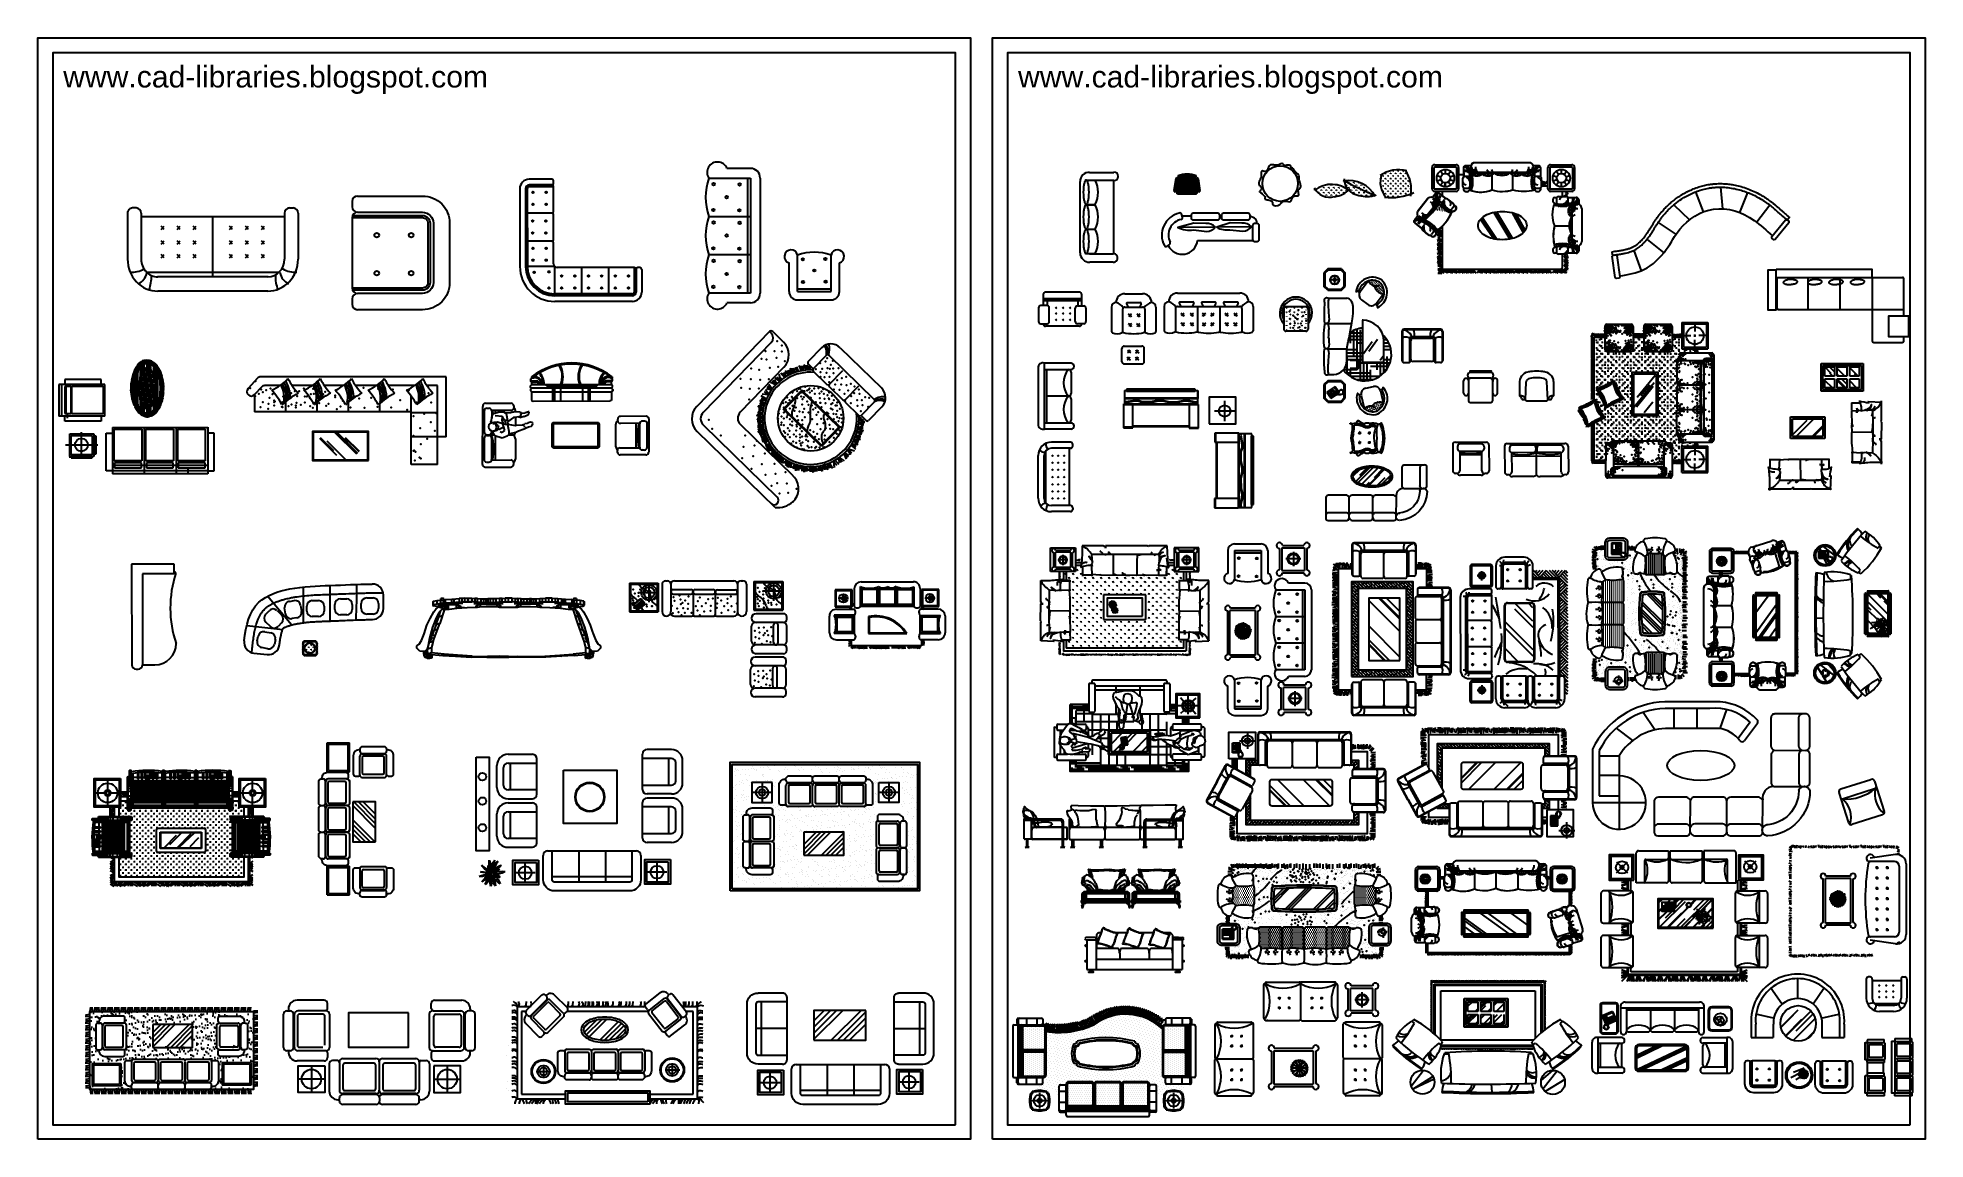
# Model space of a CAD drawing. Header units: inches. Extents: x -0.4 to 42.1, y 14 to 38.8.
import ezdxf

# ---------------------------------------------------------------- set-up
doc = ezdxf.new("R2010")
doc.units = ezdxf.units.IN
doc.header["$MEASUREMENT"] = 0
for name, color, linetype in [('02', 2, 'Continuous'), ('1', 1, 'Continuous'), ('4', 4, 'Continuous'), ('8', 8, 'Continuous'), ('kadrbm', 4, 'Continuous')]:
    doc.layers.add(name, color=color, linetype=linetype)
doc.styles.add('bmmm', font='swissel.ttf')
pattern_1 = [(0, (16.210664, 31.589586), (1e-17, 0.02239791), [0.01293144, -0.02586288]), (120, (16.210664, 31.589586), (-0.01939716, -0.011198955), [0.01293144, -0.02586288]), (60, (16.223595, 31.589586), (-0.01939716, 0.011198955), [0.01293144, -0.02586288])]
pattern_2 = [(270, (38.03758, 41.138092), (0.02239791, -1e-17), [0.01293144, -0.02586288]), (30, (38.03758, 41.138092), (-0.011198955, 0.01939716), [0.01293144, -0.02586288]), (330, (38.03758, 41.12516), (0.011198955, 0.01939716), [0.01293144, -0.02586288])]
pattern_3 = [(180, (-134.098953, -63.299704), (-0.021875, -0.04375), [0, -0.04375])]
pattern_4 = [(180, (-134.598953, -63.299704), (-0.021875, -0.04375), [0, -0.04375])]
pattern_5 = [(90, (-46.736755, 188.270063), (-0.04375, 0.021875), [0, -0.04375])]
pattern_6 = [(90, (-5.192825, 60.00522), (-0.0898025, 0.0898025), [0.0238125, -0.1557925]), (45, (-5.19282, 60.00522), (-0.08980256, 0.08980256), [0.0238125, -0.1031875]), (135, (-5.19282, 60.00522), (-0.08980256, -0.08980256), [0.0238125, -0.1031875])]

# ---------------------------------------------------------------- blocks, each defined once
blk = doc.blocks.new('kadrbm')
at = {"layer": 'kadrbm', "color": 4}
blk.add_lwpolyline([(0, 0), (0, 24.797), (21, 24.797), (21, 0), (0, 0)], close=True, dxfattribs=at)
blk.add_lwpolyline([(20.663, 0.326), (20.663, 24.46), (0.337, 24.46), (0.337, 0.326), (20.663, 0.326)], dxfattribs=at)
at = {"layer": 'kadrbm', "color": 211, "true_color": 0xf674fb, "style": 'bmmm'}
blk.add_text('www.cad-libraries.blogspot.com', height=0.48513, dxfattribs=at).set_placement((0.573, 23.677))

msp = doc.modelspace()

# ---------------------------------------------------------------- hatches: boundary and pattern name
at = {"layer": '1'}
h = msp.add_hatch(dxfattribs=at)
h.set_pattern_fill('ESCHER', color=256, scale=0.3, angle=90, style=0)
h.set_pattern_definition([(150, (-17.8444, 144.472), (-7e-06, -9.144), [8.382, -0.762]), (270, (-17.8444, 144.472), (7.91895, 4.572), [8.382, -0.762]), (30, (-17.8444, 144.472), (-7e-06, 9.144), [8.382, -0.762]), (150, (-17.8444, 145.234), (-7e-06, -9.144), [1.524, -7.62]), (30, (-17.8444, 145.234), (-7e-06, 9.144), [1.524, -7.62]), (150, (-18.504, 144.091), (-7e-06, -9.144), [1.524, -7.62]), (270, (-18.504, 144.091), (7.91895, 4.572), [1.524, -7.62]), (30, (-17.1845, 144.091), (-7e-06, 9.144), [1.524, -7.62]), (270, (-17.1845, 144.091), (7.91895, 4.572), [1.524, -7.62]), (150, (-17.8444, 141.424), (-7e-06, -9.144), [1.524, -7.62]), (30, (-17.8444, 141.424), (-7e-06, 9.144), [1.524, -7.62]), (150, (-15.205, 145.996), (-7e-06, -9.144), [1.524, -7.62]), (270, (-15.205, 145.996), (7.91895, 4.572), [1.524, -7.62]), (30, (-20.484, 145.996), (-7e-06, 9.144), [1.524, -7.62]), (270, (-20.484, 145.996), (7.91895, 4.572), [1.524, -7.62]), (90, (-19.164, 145.996), (-7.91895, -4.572), [5.334, -3.81]), (90, (-16.525, 145.996), (-7.91895, -4.572), [5.334, -3.81]), (210, (-19.824, 144.853), (7e-06, -9.144), [5.334, -3.81]), (210, (-18.504, 142.567), (7e-06, -9.144), [5.334, -3.81]), (330, (-17.1845, 142.567), (7.91894, 4.572), [5.334, -3.81]), (330, (-15.865, 144.853), (7.91894, 4.572), [5.334, -3.81])])
h.paths.add_polyline_path([(1.33, 19.769), (1.33, 20.324), (1.23, 20.324), (1.23, 19.669), (4.44, 19.669), (4.44, 20.324), (4.34, 20.324), (4.34, 19.769)])
h.paths.add_polyline_path([(1.23, 21.234), (1.33, 21.234), (1.33, 21.448), (1.23, 21.448)])
h.paths.add_polyline_path([(4.44, 21.448), (4.34, 21.448), (4.34, 21.234), (4.44, 21.234)])
h.paths.add_polyline_path([(3.986, 21.789), (3.986, 21.689), (4.136, 21.689), (4.136, 21.789)])
h.paths.add_polyline_path([(1.616, 21.689), (1.616, 21.789), (1.464, 21.789), (1.464, 21.689)])
at = {"layer": '4'}
h = msp.add_hatch(dxfattribs=at)
h.set_pattern_fill('DOTS', color=256, scale=0.7, angle=90, style=0)
h.set_pattern_definition(pattern_5)
h.paths.add_polyline_path([(35.833, 26.68, -0.342623), (35.784, 26.718, 0.08168), (35.796, 27.069, -0.09991), (35.869, 27.169, 0.066281), (36.167, 27.166, -0.094781), (36.239, 27.067, 0.080442), (36.251, 26.721, -0.361551), (36.202, 26.68)])
h = msp.add_hatch(dxfattribs=at)
h.set_pattern_fill('DOTS', color=256, scale=0.7, angle=90, style=0)
h.set_pattern_definition(pattern_5)
h.paths.add_polyline_path([(34.864, 26.054, -0.316999), (34.817, 26.087, 0.068008), (34.823, 26.489, -0.027131), (34.935, 26.569, 0.078924), (35.274, 26.582, -0.342623), (35.312, 26.534), (35.312, 26.104, -0.414214), (35.262, 26.054)])
h = msp.add_hatch(dxfattribs=at)
h.set_pattern_fill('DOTS', color=256, scale=0.7, angle=90, style=0)
h.set_pattern_definition(pattern_5)
h.paths.add_polyline_path([(34.818, 25.585, 0.307499), (34.864, 25.554), (35.262, 25.554, 0.414214), (35.312, 25.604), (35.312, 26.004, 0.414214), (35.262, 26.054), (34.864, 26.054, 0.286991), (34.819, 26.026, -0.086069)])
h = msp.add_hatch(dxfattribs=at)
h.set_pattern_fill('DOTS', color=256, scale=0.7, angle=90, style=0)
h.set_pattern_definition(pattern_5)
h.paths.add_polyline_path([(34.864, 25.554, 0.316999), (34.817, 25.521, -0.068008), (34.823, 25.118, 0.027131), (34.935, 25.038, -0.078924), (35.274, 25.025, 0.342623), (35.312, 25.074), (35.312, 25.504, 0.414214), (35.262, 25.554)])
h = msp.add_hatch(dxfattribs=at)
h.set_pattern_fill('DOTS', color=256, scale=0.7, angle=90, style=0)
h.set_pattern_definition(pattern_5)
h.paths.add_polyline_path([(35.833, 24.927, 0.342623), (35.784, 24.89, -0.08168), (35.796, 24.539, 0.09991), (35.869, 24.438, -0.066281), (36.167, 24.441, 0.094781), (36.239, 24.541, -0.080442), (36.251, 24.886, 0.361551), (36.202, 24.927)])
h = msp.add_hatch(dxfattribs=at)
h.set_pattern_fill('DOTS', color=256, scale=0.7, angle=180, style=0)
h.set_pattern_definition(pattern_4)
h.paths.add_polyline_path([(26.991, 19.27, -0.342623), (26.953, 19.221, 0.08168), (26.602, 19.233, -0.09991), (26.502, 19.306, 0.066281), (26.505, 19.604, -0.094781), (26.604, 19.676, 0.080442), (26.95, 19.688, -0.361551), (26.991, 19.639)])
h = msp.add_hatch(dxfattribs=at)
h.set_pattern_fill('DOTS', color=256, scale=0.7, angle=180, style=0)
h.set_pattern_definition(pattern_3)
h.paths.add_polyline_path([(29.244, 19.27, 0.342623), (29.281, 19.221, -0.08168), (29.632, 19.233, 0.09991), (29.733, 19.306, -0.066281), (29.73, 19.604, 0.094781), (29.63, 19.676, -0.080442), (29.285, 19.688, 0.361551), (29.244, 19.639)])
h = msp.add_hatch(dxfattribs=at)
h.set_pattern_fill('DOTS', color=256, scale=0.7, angle=180, style=0)
h.set_pattern_definition(pattern_4)
h.paths.add_polyline_path([(27.617, 18.301, -0.316999), (27.584, 18.254, 0.068008), (27.182, 18.26, -0.027131), (27.102, 18.372, 0.078924), (27.089, 18.711, -0.342623), (27.138, 18.749), (27.567, 18.749, -0.414214), (27.617, 18.699)])
h = msp.add_hatch(dxfattribs=at)
h.set_pattern_fill('DOTS', color=256, scale=0.7, angle=180, style=0)
h.set_pattern_definition(pattern_4)
h.paths.add_polyline_path([(28.086, 18.255, 0.307499), (28.117, 18.301), (28.117, 18.699, 0.414214), (28.067, 18.749), (27.667, 18.749, 0.414214), (27.617, 18.699), (27.617, 18.301, 0.286991), (27.645, 18.256, -0.086069)])
h = msp.add_hatch(dxfattribs=at)
h.set_pattern_fill('DOTS', color=256, scale=0.7, angle=180, style=0)
h.set_pattern_definition(pattern_3)
h.paths.add_polyline_path([(28.586, 18.255, 0.307499), (28.617, 18.301), (28.617, 18.699, 0.414214), (28.567, 18.749), (28.167, 18.749, 0.414214), (28.117, 18.699), (28.117, 18.301, 0.286991), (28.145, 18.256, -0.086069)])
h = msp.add_hatch(dxfattribs=at)
h.set_pattern_fill('DOTS', color=256, scale=0.7, angle=180, style=0)
h.set_pattern_definition(pattern_3)
h.paths.add_polyline_path([(28.617, 18.301, 0.316999), (28.651, 18.254, -0.068008), (29.053, 18.26, 0.027131), (29.133, 18.372, -0.078924), (29.146, 18.711, 0.342623), (29.097, 18.749), (28.667, 18.749, 0.414214), (28.617, 18.699)])
h = msp.add_hatch(dxfattribs=at)
h.set_pattern_fill('AR-SAND', color=256, scale=0.1, style=0, double=1)
h.set_pattern_definition([(37.5, (2.88163, 17.24882), (-0.006299, 0.192682), [0, -0.152, 0, -0.17, 0, -0.1625]), (7.5, (2.88163, 17.24882), (0.176978, 0.282215), [0, -0.082, 0, -0.137, 0, -0.0525]), (327.5, (2.75863, 17.24882), (0.311414, 0.000566), [0, -0.05, 0, -0.18, 0, -0.235]), (317.5, (2.75863, 17.24882), (0.300613, 0.087768), [0, -0.025, 0, -0.118, 0, -0.135])])
h.paths.add_polyline_path([(4.456, 16.846), (0.772, 16.846), (0.772, 15.089), (1.764, 15.089, -0.414214), (1.714, 15.139), (1.714, 15.16), (1.692, 15.16, -0.414214), (1.562, 15.29), (1.562, 15.697, -0.414214), (1.612, 15.747), (1.684, 15.747, -0.348285), (1.714, 15.724, -0.431819), (1.766, 15.778), (2.264, 15.778, -0.414214), (2.314, 15.728, -0.414214), (2.364, 15.778), (2.863, 15.778, -0.412637), (2.914, 15.728, -0.414214), (2.964, 15.778), (3.462, 15.778, -0.432042), (3.515, 15.724, -0.350097), (3.544, 15.747), (3.616, 15.747, -0.414214), (3.666, 15.697), (3.666, 15.29, -0.414214), (3.536, 15.16), (3.514, 15.16), (3.514, 15.139, -0.317036), (3.481, 15.091), (3.481, 15.089), (4.456, 15.089)])
h.paths.add_polyline_path([(3.061, 16.066), (2.161, 16.066), (2.161, 16.582), (3.061, 16.582)], flags=16)
h.paths.add_polyline_path([(3.633, 16.537, -0.472177), (3.694, 16.588, -0.291349), (3.664, 16.624), (3.664, 16.696, -0.414214), (3.714, 16.746), (4.121, 16.746, -0.414214), (4.251, 16.616), (4.251, 16.588), (4.273, 16.588, -0.414214), (4.323, 16.538), (4.323, 16.038, -0.414214), (4.273, 15.988), (4.249, 15.988, -0.465572), (4.121, 15.836), (3.714, 15.836, -0.414214), (3.664, 15.886), (3.664, 15.958, -0.359759), (3.688, 15.987, -0.438748), (3.633, 16.039)], flags=16)
h.paths.add_polyline_path([(3.754, 15.729), (4.354, 15.729), (4.354, 15.129), (3.754, 15.129)], flags=16)
h.paths.add_polyline_path([(1.595, 16.039, -0.438748), (1.54, 15.987, -0.359759), (1.564, 15.958), (1.564, 15.886, -0.414214), (1.514, 15.836), (1.107, 15.836, -0.465572), (0.979, 15.988), (0.955, 15.988, -0.414214), (0.905, 16.038), (0.905, 16.538, -0.414214), (0.955, 16.588), (0.977, 16.588), (0.977, 16.616, -0.414214), (1.107, 16.746), (1.514, 16.746, -0.414214), (1.564, 16.696), (1.564, 16.624, -0.291349), (1.534, 16.588, -0.472177), (1.595, 16.537)], flags=16)
h.paths.add_polyline_path([(1.474, 15.729), (1.474, 15.129), (0.874, 15.129), (0.874, 15.729)], flags=16)
at = {"layer": '8'}
h = msp.add_hatch(dxfattribs=at)
h.set_pattern_fill('ANSI37', color=256, scale=0.2, style=0)
h.set_pattern_definition([(45, (2.797066, 39.303232), (-0.01767767, 0.01767767), []), (135, (2.797066, 39.303232), (-0.01767767, -0.01767767), [])])
h.paths.add_polyline_path([(25.645, 35.29, 0.454846), (25.669, 35.318), (25.631, 35.59), (25.323, 35.59), (25.284, 35.318, 0.456723), (25.308, 35.29)])
h = msp.add_hatch(dxfattribs=at)
h.set_pattern_fill('AR-RROOF', color=256, scale=0.288, angle=135, style=0)
h.set_pattern_definition([(135, (61.05516, -4.82236), (-0.6516696, 0.2443761), [4.32, -0.576, 1.44, -0.288]), (135, (60.6825, -4.65333), (-0.0672034, -0.474497), [0.864, -0.09504, 1.728, -0.216]), (135, (60.78023, -4.89363), (-1.1954064, 0.9225198), [2.304, -0.4032, 1.152, -0.288])])
h.paths.add_polyline_path([(39.841, 31.092), (39.841, 30.887), (40.057, 30.887), (40.057, 31.092)])
h.paths.add_polyline_path([(39.841, 31.36), (39.841, 31.154), (40.057, 31.154), (40.057, 31.36)])
h.paths.add_polyline_path([(40.119, 31.36), (40.119, 31.154), (40.335, 31.154), (40.335, 31.36)])
h.paths.add_polyline_path([(40.119, 31.092), (40.119, 30.887), (40.335, 30.887), (40.335, 31.092)])
h.paths.add_polyline_path([(40.398, 31.092), (40.398, 30.887), (40.614, 30.887), (40.614, 31.092)])
h.paths.add_polyline_path([(40.398, 31.36), (40.398, 31.154), (40.614, 31.154), (40.614, 31.36)])
h = msp.add_hatch(dxfattribs=at)
h.set_pattern_fill('AR-RROOF', color=256, scale=0.2, angle=45, style=0)
h.set_pattern_definition([(45, (13.24522, 8.1414), (0.1697056, 0.4525483), [3, -0.4, 1, -0.2]), (45, (13.3626, 8.4002), (-0.3295118, 0.046669), [0.6, -0.066, 1.2, -0.15]), (45, (13.19572, 8.33231), (0.64063874, 0.83014336), [1.6, -0.28, 0.8, -0.2])])
edge = h.paths.add_edge_path()
edge.add_ellipse((29.642, 28.89), major_axis=(-0.428, 0), ratio=0.491935, start_angle=0, end_angle=360)
h = msp.add_hatch(dxfattribs=at)
h.set_pattern_fill('HEX', color=256, scale=0.104235, angle=252.5039, style=0)
h.set_pattern_definition([(17.496066, (-26.180315, 29.284179), (-0.006427637, 0.020390742), [0.012343647, -0.024687294]), (137.496066, (-26.180315, 29.284179), (-0.014445082, -0.015761868), [0.012343647, -0.024687294]), (77.496066, (-26.168543, 29.28789), (-0.020872719, 0.004628874), [0.012343647, -0.024687294])])
edge = h.paths.add_edge_path()
edge.add_line((38.771, 27.255), (38.513, 27.174))
edge.add_line((38.513, 27.174), (38.553, 27.154))
edge.add_ellipse((38.625, 27.328), major_axis=(0.133, 0.133), ratio=1, start_angle=202.4903, end_angle=281.3813)
edge.add_line((38.781, 27.224), (38.771, 27.255))
h = msp.add_hatch(dxfattribs=at)
h.set_pattern_fill('HEX', color=256, scale=0.104235, angle=252.5039, style=0)
h.set_pattern_definition([(17.496066, (-26.40436, 29.213555), (-0.006427637, 0.020390742), [0.012343647, -0.024687294]), (137.496066, (-26.40436, 29.213555), (-0.014445082, -0.015761868), [0.012343647, -0.024687294]), (77.496066, (-26.392587, 29.217266), (-0.020872719, 0.004628874), [0.012343647, -0.024687294])])
edge = h.paths.add_edge_path()
edge.add_ellipse((38.89, 27.154), major_axis=(0.0349, -0.0349), ratio=1, start_angle=195.6959, end_angle=242.4961, ccw=False)
edge.add_line((38.847, 27.178), (38.829, 27.237))
edge.add_ellipse((38.778, 27.221), major_axis=(0.0377, -0.0377), ratio=1, start_angle=62.4961, end_angle=118.97)
edge.add_ellipse((39.333, 27.214), major_axis=(0.385, -0.385), ratio=1, start_angle=218.902, end_angle=261.0711)
edge.add_line((38.894, 26.894), (38.933, 26.906))
edge.add_line((38.933, 26.906), (38.917, 26.956))
edge.add_ellipse((38.939, 27.001), major_axis=(0.0349, 0.0349), ratio=1, start_angle=152.4961, end_angle=199.2962, ccw=False)
edge.add_line((38.891, 26.986), (38.843, 27.139))
h = msp.add_hatch(dxfattribs=at)
h.set_pattern_fill('GRASS,_O', color=256, scale=0.005)
h.set_pattern_definition(pattern_6)
edge = h.paths.add_edge_path()
edge.add_line((23.126, 26.673), (23.122, 26.863))
edge.add_spline(control_points=[(23.122, 26.863), (23.111, 26.86), (23.101, 26.856), (23.09, 26.853)], knot_values=[251.411336, 251.411336, 251.411336, 251.411336, 285.889128, 285.889128, 285.889128, 285.889128], degree=3, periodic=0)
edge.add_spline(control_points=[(23.09, 26.853), (23.092, 26.867), (23.094, 26.881), (23.095, 26.895)], knot_values=[491.067407, 491.067407, 491.067407, 491.067407, 535.732773, 535.732773, 535.732773, 535.732773], degree=3, periodic=0)
edge.add_line((23.095, 26.895), (22.966, 26.895))
edge.add_line((22.966, 26.895), (22.966, 26.753))
edge.add_line((22.966, 26.753), (22.693, 26.753))
edge.add_line((22.693, 26.753), (22.693, 26.552))
edge.add_line((22.693, 26.552), (22.841, 26.549))
edge.add_line((22.841, 26.549), (22.841, 26.33))
edge.add_line((22.841, 26.33), (22.832, 26.331))
edge.add_line((22.832, 26.331), (22.846, 26.154))
edge.add_line((22.846, 26.154), (22.837, 26.154))
edge.add_line((22.837, 26.154), (22.85, 26.132))
edge.add_line((22.85, 26.132), (22.85, 25.893))
edge.add_line((22.85, 25.893), (23.126, 25.893))
edge.add_line((23.126, 25.893), (23.126, 26.673))
h = msp.add_hatch(dxfattribs=at)
h.set_pattern_fill('GRASS,_O', color=256, scale=0.005)
h.set_pattern_definition(pattern_6)
h.paths.add_polyline_path([(25.31, 26.549), (25.398, 26.551), (25.398, 26.753), (25.185, 26.753), (25.185, 26.895), (25.05, 26.895), (25.058, 26.842), (25.049, 26.832), (25.033, 26.841), (25.017, 26.841), (25.015, 26.664), (25.017, 26.664), (25.017, 25.893), (25.301, 25.893), (25.301, 26.132), (25.314, 26.154), (25.305, 26.154), (25.319, 26.331), (25.31, 26.33)])
h = msp.add_hatch(dxfattribs=at)
h.set_pattern_fill('GRASS,_O', color=256, scale=0.005)
h.set_pattern_definition(pattern_6)
edge = h.paths.add_edge_path()
edge.add_line((25.017, 26.664), (24.843, 26.664))
edge.add_line((24.843, 26.664), (24.842, 26.672))
edge.add_line((24.842, 26.672), (24.829, 26.664))
edge.add_line((24.829, 26.664), (24.518, 26.667))
edge.add_line((24.518, 26.667), (24.523, 26.664))
edge.add_line((24.523, 26.664), (24.35, 26.669))
edge.add_line((24.35, 26.669), (24.334, 26.664))
edge.add_line((24.334, 26.664), (24.183, 26.665))
edge.add_spline(control_points=[(24.183, 26.665), (24.16, 26.661), (24.137, 26.657), (24.11, 26.666)], knot_values=[4.350249, 4.350249, 4.350249, 4.350249, 83.266147, 83.266147, 83.266147, 83.266147], degree=3, periodic=0)
edge.add_line((24.11, 26.666), (23.534, 26.669))
edge.add_line((23.534, 26.669), (23.513, 26.678))
edge.add_line((23.513, 26.678), (23.513, 26.669))
edge.add_line((23.513, 26.669), (23.336, 26.683))
edge.add_line((23.336, 26.683), (23.337, 26.673))
edge.add_line((23.337, 26.673), (23.126, 26.673))
edge.add_line((23.126, 26.673), (23.126, 25.893))
edge.add_line((23.126, 25.893), (23.6, 25.893))
edge.add_line((23.6, 25.893), (23.6, 26.231))
edge.add_line((23.6, 26.231), (24.551, 26.231))
edge.add_line((24.551, 26.231), (24.551, 25.893))
edge.add_line((24.551, 25.893), (25.017, 25.893))
edge.add_line((25.017, 25.893), (25.017, 26.664))
h = msp.add_hatch(dxfattribs=at)
h.set_pattern_fill('ANSI38,_O', color=256, scale=0.4, angle=90)
h.set_pattern_definition([(135, (20.207734, 38.87687), (-0.03535534, -0.03535534), []), (225, (20.207734, 38.87687), (-0.03535534, -0.10606602), [0.125, -0.075])])
h.paths.add_polyline_path([(29.181, 26.519), (29.181, 24.39), (30.567, 24.39), (30.567, 26.519)])
h.paths.add_polyline_path([(30.417, 26.369), (30.417, 24.54), (29.331, 24.54), (29.331, 26.369)], flags=16)
h.paths.add_polyline_path([(30.269, 26.153), (30.269, 24.753), (29.569, 24.753), (29.569, 26.153)], flags=0)
h = msp.add_hatch(dxfattribs=at)
h.set_pattern_fill('HEX', color=256, scale=0.103452, angle=360, style=0)
h.set_pattern_definition(pattern_1)
edge = h.paths.add_edge_path()
edge.add_line((37.34, 25.912), (37.34, 26.195))
edge.add_line((37.34, 26.195), (37.375, 26.195))
edge.add_ellipse((37.222, 26.072), major_axis=(0.139, 0.139), ratio=1, start_angle=274.9942, end_angle=353.8852, ccw=False)
edge.add_line((37.372, 25.946), (37.34, 25.912))
edge = h.paths.add_edge_path()
edge.add_line((37.34, 26.195), (37.34, 26.36))
edge.add_ellipse((37.237, 26.36), major_axis=(0.0732, 0.0732), ratio=1, start_angle=315, end_angle=350.7538)
edge.add_line((37.321, 26.421), (37.321, 26.442))
edge.add_ellipse((37.376, 26.442), major_axis=(0.0395, 0.0395), ratio=1, start_angle=105.7709, end_angle=135, ccw=False)
edge.add_line((37.328, 26.469), (37.372, 26.445))
edge.add_ellipse((37.222, 26.319), major_axis=(0.139, 0.139), ratio=1, start_angle=276.1148, end_angle=355.0056, ccw=False)
edge.add_line((37.375, 26.195), (37.34, 26.195))
h = msp.add_hatch(dxfattribs=at)
h.set_pattern_fill('HEX', color=256, scale=0.103452, angle=360, style=0)
h.set_pattern_definition([(270, (14.855968, 89.532417), (-0.022397911, 6e-18), [0.01293144, -0.02586288]), (150, (14.855968, 89.532417), (0.0111989554, 0.01939716), [0.01293144, -0.02586288]), (210, (14.855968, 89.519486), (-0.0111989554, 0.01939716), [0.01293144, -0.02586288])])
edge = h.paths.add_edge_path()
edge.add_ellipse((37.647, 26.535), major_axis=(0.0366, 0.0366), ratio=1, start_angle=225, end_angle=269.9558)
edge.add_line((37.684, 26.498), (37.74, 26.498))
edge.add_line((37.74, 26.498), (37.74, 26.444))
edge.add_ellipse((37.558, 26.984), major_axis=(0.403, 0.403), ratio=1, start_angle=205.9943, end_angle=243.575, ccw=False)
edge.add_line((37.372, 26.445), (37.328, 26.469))
edge.add_ellipse((37.376, 26.442), major_axis=(-0.0395, 0.0395), ratio=1, start_angle=-45, end_angle=15.7709, ccw=False)
edge.add_line((37.376, 26.498), (37.442, 26.498))
edge.add_ellipse((37.479, 26.535), major_axis=(-0.0366, 0.0366), ratio=1, start_angle=90.0442, end_angle=135)
edge.add_line((37.479, 26.483), (37.647, 26.483))
h = msp.add_hatch(dxfattribs=at)
h.set_pattern_fill('AR-RROOF', color=256, scale=0.3, angle=315, style=0)
h.set_pattern_definition([(315, (34.8438, 41.79284), (0.6788225, -0.2545584), [4.5, -0.6, 1.5, -0.3]), (315, (35.232, 41.61677), (0.070004, 0.494268), [0.9, -0.099, 1.8, -0.225]), (315, (35.1302, 41.86709), (1.245215, -0.9609581), [2.4, -0.42, 1.2, -0.3])])
h.paths.add_polyline_path([(41.115, 25.661, -0.29268), (41.246, 25.577, 0.021378), (41.258, 25.589), (41.258, 26.255), (40.808, 26.255), (40.808, 25.355), (41.028, 25.355, 0.034739), (41.054, 25.386, -0.285299), (40.971, 25.514, 0.036595), (40.926, 25.498, -0.638561), (40.921, 25.488, -1), (40.921, 25.5, -0.220583), (40.926, 25.498, -0.036595), (40.971, 25.514, -0.145062), (40.993, 25.593, -0.08234), (40.991, 25.592, -1), (40.991, 25.604, -0.392016), (40.997, 25.599, -0.24536)])
h.paths.add_polyline_path([(41.258, 25.355), (41.258, 25.457, -0.003108), (41.248, 25.46, -0.198811), (41.17, 25.383, -0.041457), (41.164, 25.355)], flags=17)
h = msp.add_hatch(dxfattribs=at)
h.set_pattern_fill('GRASS,_O', color=256, scale=0.005)
h.set_pattern_definition(pattern_6)
h.paths.add_polyline_path([(23.126, 25.893), (22.85, 25.893), (22.842, 25.866), (22.846, 25.866), (22.85, 25.704), (22.848, 25.709), (22.851, 25.399), (22.842, 25.385), (22.85, 25.385), (22.851, 25.218), (22.753, 25.217), (22.753, 25.029), (23.126, 25.029)])
h = msp.add_hatch(dxfattribs=at)
h.set_pattern_fill('GRASS,_O', color=256, scale=0.005)
h.set_pattern_definition(pattern_6)
h.paths.add_polyline_path([(25.017, 25.893), (24.551, 25.893), (24.551, 25.67), (23.6, 25.67), (23.6, 25.893), (23.126, 25.893), (23.126, 25.029), (25.017, 25.029)])
h = msp.add_hatch(dxfattribs=at)
h.set_pattern_fill('GRASS,_O', color=256, scale=0.005)
h.set_pattern_definition(pattern_6)
h.paths.add_polyline_path([(25.305, 25.866), (25.309, 25.866), (25.301, 25.893), (25.017, 25.893), (25.017, 25.029), (25.398, 25.029), (25.398, 25.217), (25.3, 25.218), (25.301, 25.385), (25.309, 25.385), (25.3, 25.399), (25.303, 25.709), (25.301, 25.704)])
h = msp.add_hatch(dxfattribs=at)
h.set_pattern_fill('HEX', color=256, scale=0.103452, angle=360, style=0)
h.set_pattern_definition(pattern_1)
h.paths.add_polyline_path([(37.35, 25.922), (37.34, 25.912), (37.34, 25.558), (37.348, 25.55, 0.296581)])
h = msp.add_hatch(dxfattribs=at)
h.set_pattern_fill('HEX', color=256, scale=0.103452, angle=360, style=0)
h.set_pattern_definition(pattern_1)
edge = h.paths.add_edge_path()
edge.add_line((37.34, 25.275), (37.34, 25.558))
edge.add_line((37.34, 25.558), (37.372, 25.524))
edge.add_ellipse((37.222, 25.398), major_axis=(-0.139, 0.139), ratio=1, start_angle=186.1148, end_angle=265.0058, ccw=False)
edge.add_line((37.375, 25.275), (37.34, 25.275))
h = msp.add_hatch(dxfattribs=at)
h.set_pattern_fill('HEX', color=256, scale=0.103452, angle=360, style=0)
h.set_pattern_definition(pattern_1)
edge = h.paths.add_edge_path()
edge.add_ellipse((37.479, 24.942), major_axis=(-0.0366, 0.0366), ratio=1, start_angle=-45, end_angle=1.8002)
edge.add_line((37.441, 24.977), (37.376, 24.977))
edge.add_ellipse((37.376, 25.033), major_axis=(-0.0395, 0.0395), ratio=1, start_angle=78.526, end_angle=135, ccw=False)
edge.add_ellipse((37.558, 24.48), major_axis=(0.403, 0.403), ratio=1, start_angle=386.425, end_angle=428.594, ccw=False)
edge.add_line((37.74, 25.02), (37.74, 24.977))
edge.add_line((37.74, 24.977), (37.685, 24.977))
edge.add_ellipse((37.647, 24.942), major_axis=(0.0366, 0.0366), ratio=1, start_angle=358.1998, end_angle=405)
edge.add_line((37.647, 24.994), (37.479, 24.994))
h = msp.add_hatch(dxfattribs=at)
h.set_pattern_fill('HEX', color=256, scale=0.1, angle=270, style=0)
h.set_pattern_definition([(180, (97.404748, 3.707304), (-8e-18, -0.020511128), [0.011842105, -0.02368421]), (300, (97.404748, 3.707304), (0.017763158, 0.010255564), [0.011842105, -0.02368421]), (240, (97.392906, 3.707304), (0.017763158, -0.010255564), [0.011842105, -0.02368421])])
edge = h.paths.add_edge_path()
edge.add_ellipse((38.255, 24.425), major_axis=(-0.0335, 0.0335), ratio=1, start_angle=178.1998, end_angle=225, ccw=False)
edge.add_line((38.288, 24.39), (38.288, 24.331))
edge.add_ellipse((38.339, 24.331), major_axis=(-0.0362, 0.0362), ratio=1, start_angle=45, end_angle=101.474)
edge.add_ellipse((37.832, 24.497), major_axis=(0.369, 0.369), ratio=1, start_angle=291.406, end_angle=333.575)
edge.add_line((38.327, 24.663), (38.288, 24.663))
edge.add_line((38.288, 24.663), (38.288, 24.613))
edge.add_ellipse((38.255, 24.579), major_axis=(0.0335, 0.0335), ratio=1, start_angle=315, end_angle=361.8002, ccw=False)
edge.add_line((38.303, 24.579), (38.303, 24.425))
h = msp.add_hatch(dxfattribs=at)
h.set_pattern_fill('HEX', color=256, scale=0.1, angle=270, style=0)
h.set_pattern_definition([(360, (-20.298315, 3.707304), (-1e-17, -0.020511128), [0.011842105, -0.02368421]), (240, (-20.298315, 3.707304), (-0.017763158, 0.010255564), [0.011842105, -0.02368421]), (300, (-20.286473, 3.707304), (-0.017763158, -0.010255564), [0.011842105, -0.02368421])])
edge = h.paths.add_edge_path()
edge.add_ellipse((38.851, 24.425), major_axis=(0.0335, 0.0335), ratio=1, start_angle=135, end_angle=181.8002)
edge.add_line((38.819, 24.39), (38.819, 24.331))
edge.add_ellipse((38.768, 24.331), major_axis=(0.0362, 0.0362), ratio=1, start_angle=258.526, end_angle=315, ccw=False)
edge.add_ellipse((39.274, 24.497), major_axis=(-0.369, 0.369), ratio=1, start_angle=26.425, end_angle=68.594, ccw=False)
edge.add_line((38.779, 24.663), (38.819, 24.663))
edge.add_line((38.819, 24.663), (38.819, 24.613))
edge.add_ellipse((38.851, 24.579), major_axis=(0.0335, 0.0335), ratio=1, start_angle=88.1998, end_angle=135)
edge.add_line((38.804, 24.579), (38.804, 24.425))
h = msp.add_hatch(dxfattribs=at)
h.set_pattern_fill('HEX', color=256, scale=0.1, angle=270, style=0)
h.set_pattern_definition([(180, (97.179382, 3.707304), (-8e-18, -0.020511128), [0.011842105, -0.02368421]), (300, (97.179382, 3.707304), (0.017763158, 0.010255564), [0.011842105, -0.02368421]), (240, (97.16754, 3.707304), (0.017763158, -0.010255564), [0.011842105, -0.02368421])])
edge = h.paths.add_edge_path()
edge.add_line((38.335, 24.297), (38.594, 24.297))
edge.add_line((38.594, 24.297), (38.563, 24.327))
edge.add_ellipse((38.448, 24.189), major_axis=(0.127, 0.127), ratio=1, start_angle=4.9942, end_angle=83.8852)
edge.add_line((38.335, 24.329), (38.335, 24.297))
h = msp.add_hatch(dxfattribs=at)
h.set_pattern_fill('HEX', color=256, scale=0.1, angle=270, style=0)
h.set_pattern_definition([(360, (-20.072948, 3.707304), (-1e-17, -0.020511128), [0.011842105, -0.02368421]), (240, (-20.072948, 3.707304), (-0.017763158, 0.010255564), [0.011842105, -0.02368421]), (300, (-20.061106, 3.707304), (-0.017763158, -0.010255564), [0.011842105, -0.02368421])])
edge = h.paths.add_edge_path()
edge.add_line((38.772, 24.297), (38.512, 24.297))
edge.add_line((38.512, 24.297), (38.543, 24.327))
edge.add_ellipse((38.659, 24.189), major_axis=(-0.127, 0.127), ratio=1, start_angle=276.1148, end_angle=355.0058, ccw=False)
edge.add_line((38.772, 24.329), (38.772, 24.297))
h = msp.add_hatch(dxfattribs=at)
h.set_pattern_fill('HOUND,_O', color=256, scale=0.027, angle=270)
h.set_pattern_definition([(180, (79.08185, 165.15509), (-0.17145, 0.0428625), [0.6858, -0.3429]), (90, (79.08185, 165.15509), (0.0428625, -0.17145), [0.6858, -0.3429])])
h.paths.add_polyline_path([(25.09, 23.757), (25.224, 23.757), (25.224, 23.622), (25.09, 23.622)])
h.paths.add_polyline_path([(25.378, 23.458), (25.513, 23.458), (25.513, 23.317), (25.378, 23.317)])
h.paths.add_polyline_path([(23.133, 23.757), (23.267, 23.757), (23.267, 23.622), (23.133, 23.622)])
h.paths.add_polyline_path([(22.849, 23.458), (22.984, 23.458), (22.984, 23.317), (22.891, 23.317), (22.869, 23.329), (22.849, 23.329)])
h.paths.add_polyline_path([(22.849, 22.507), (22.984, 22.507), (22.984, 22.387), (25.378, 22.387), (25.378, 22.507), (25.513, 22.507), (25.513, 22.252), (22.849, 22.252)])
h = msp.add_hatch(dxfattribs=at)
h.set_pattern_fill('HOUND,_O', color=256, scale=0.117, angle=270)
h.set_pattern_definition([(180, (31.7084, 38.22497), (-0.74295, 0.1857375), [2.9718, -1.4859]), (90, (31.7084, 38.22497), (0.1857375, -0.74295), [2.9718, -1.4859])])
edge = h.paths.add_edge_path()
edge.add_line((23.701, 23.176), (23.701, 22.791))
edge.add_line((23.701, 22.791), (23.657, 22.808))
edge.add_line((23.657, 22.808), (23.625, 22.814))
edge.add_line((23.625, 22.814), (23.577, 22.852))
edge.add_line((23.577, 22.852), (23.545, 22.904))
edge.add_line((23.545, 22.904), (23.43, 22.945))
edge.add_line((23.43, 22.945), (23.415, 22.952))
edge.add_line((23.415, 22.952), (23.483, 23.029))
edge.add_line((23.483, 23.029), (23.623, 23.102))
edge.add_line((23.623, 23.102), (23.64, 23.149))
edge.add_line((23.64, 23.149), (23.619, 23.185))
edge.add_line((23.619, 23.185), (23.582, 23.194))
edge.add_line((23.582, 23.194), (23.542, 23.169))
edge.add_line((23.542, 23.169), (23.498, 23.127))
edge.add_line((23.498, 23.127), (23.471, 23.108))
edge.add_line((23.471, 23.108), (23.455, 23.109))
edge.add_line((23.455, 23.109), (23.392, 23.078))
edge.add_line((23.392, 23.078), (23.35, 23.037))
edge.add_line((23.35, 23.037), (23.327, 23.04))
edge.add_line((23.327, 23.04), (23.269, 23.018))
edge.add_line((23.269, 23.018), (23.249, 23.027))
edge.add_line((23.249, 23.027), (23.249, 23.07))
edge.add_line((23.249, 23.07), (23.264, 23.058))
edge.add_line((23.264, 23.058), (23.271, 23.064))
edge.add_line((23.271, 23.064), (23.249, 23.092))
edge.add_line((23.249, 23.092), (23.249, 23.231))
edge.add_ellipse((23.231, 23.231), major_axis=(-0.0127, 0.0127), ratio=1, start_angle=225, end_angle=315)
edge.add_line((23.231, 23.249), (23.204, 23.249))
edge.add_line((23.204, 23.249), (23.204, 23.299))
edge.add_ellipse((23.186, 23.299), major_axis=(-0.0127, 0.0127), ratio=1, start_angle=225, end_angle=315)
edge.add_line((23.186, 23.317), (22.984, 23.317))
edge.add_line((22.984, 23.317), (22.984, 23.458))
edge.add_line((22.984, 23.458), (23.133, 23.458))
edge.add_line((23.133, 23.458), (23.133, 23.622))
edge.add_line((23.133, 23.622), (23.267, 23.622))
edge.add_line((23.267, 23.622), (23.267, 23.603))
edge.add_ellipse((23.285, 23.603), major_axis=(-0.0127, 0.0127), ratio=1, start_angle=45, end_angle=135)
edge.add_line((23.285, 23.585), (23.335, 23.585))
edge.add_line((23.335, 23.585), (23.335, 23.558))
edge.add_ellipse((23.353, 23.558), major_axis=(-0.0127, 0.0127), ratio=1, start_angle=45, end_angle=135)
edge.add_line((23.353, 23.54), (23.935, 23.54))
edge.add_line((23.935, 23.54), (23.935, 23.525))
edge.add_line((23.935, 23.525), (23.941, 23.41))
edge.add_line((23.941, 23.41), (23.956, 23.36))
edge.add_line((23.956, 23.36), (24.005, 23.336))
edge.add_line((24.005, 23.336), (24.054, 23.362))
edge.add_line((24.054, 23.362), (24.091, 23.41))
edge.add_line((24.091, 23.41), (24.093, 23.477))
edge.add_line((24.093, 23.477), (24.099, 23.477))
edge.add_line((24.099, 23.477), (24.105, 23.492))
edge.add_line((24.105, 23.492), (24.093, 23.521))
edge.add_line((24.093, 23.521), (24.091, 23.54))
edge.add_line((24.091, 23.54), (24.257, 23.54))
edge.add_line((24.257, 23.54), (24.265, 23.516))
edge.add_line((24.265, 23.516), (24.259, 23.494))
edge.add_line((24.259, 23.494), (24.247, 23.475))
edge.add_line((24.247, 23.475), (24.247, 23.463))
edge.add_line((24.247, 23.463), (24.255, 23.459))
edge.add_line((24.255, 23.459), (24.269, 23.474))
edge.add_line((24.269, 23.474), (24.288, 23.474))
edge.add_line((24.288, 23.474), (24.278, 23.406))
edge.add_line((24.278, 23.406), (24.29, 23.391))
edge.add_line((24.29, 23.391), (24.304, 23.401))
edge.add_line((24.304, 23.401), (24.307, 23.387))
edge.add_line((24.307, 23.387), (24.317, 23.387))
edge.add_line((24.317, 23.387), (24.323, 23.4))
edge.add_line((24.323, 23.4), (24.36, 23.373))
edge.add_line((24.36, 23.373), (24.395, 23.373))
edge.add_line((24.395, 23.373), (24.426, 23.395))
edge.add_line((24.426, 23.395), (24.446, 23.426))
edge.add_line((24.446, 23.426), (24.44, 23.475))
edge.add_line((24.44, 23.475), (24.425, 23.54))
edge.add_line((24.425, 23.54), (25.004, 23.54))
edge.add_ellipse((25.004, 23.558), major_axis=(-0.0127, 0.0127), ratio=1, start_angle=135, end_angle=225)
edge.add_line((25.022, 23.558), (25.022, 23.585))
edge.add_line((25.022, 23.585), (25.072, 23.585))
edge.add_ellipse((25.072, 23.603), major_axis=(-0.0127, 0.0127), ratio=1, start_angle=135, end_angle=225)
edge.add_line((25.09, 23.603), (25.09, 23.622))
edge.add_line((25.09, 23.622), (25.224, 23.622))
edge.add_line((25.224, 23.622), (25.224, 23.458))
edge.add_line((25.224, 23.458), (25.378, 23.458))
edge.add_line((25.378, 23.458), (25.378, 23.317))
edge.add_line((25.378, 23.317), (25.17, 23.317))
edge.add_ellipse((25.17, 23.299), major_axis=(0.0127, 0.0127), ratio=1, start_angle=45, end_angle=135)
edge.add_line((25.152, 23.299), (25.152, 23.249))
edge.add_line((25.152, 23.249), (25.125, 23.249))
edge.add_ellipse((25.125, 23.231), major_axis=(0.0127, 0.0127), ratio=1, start_angle=45, end_angle=135)
edge.add_line((25.107, 23.231), (25.107, 23.055))
edge.add_line((25.107, 23.055), (25, 23.065))
edge.add_line((25, 23.065), (24.952, 23.058))
edge.add_line((24.952, 23.058), (24.957, 23.092))
edge.add_line((24.957, 23.092), (24.942, 23.123))
edge.add_line((24.942, 23.123), (24.908, 23.116))
edge.add_line((24.908, 23.116), (24.849, 23.123))
edge.add_line((24.849, 23.123), (24.756, 23.097))
edge.add_line((24.756, 23.097), (24.77, 23.074))
edge.add_line((24.77, 23.074), (24.809, 23.068))
edge.add_line((24.809, 23.068), (24.836, 23.04))
edge.add_line((24.836, 23.04), (24.775, 23.037))
edge.add_line((24.775, 23.037), (24.732, 23.029))
edge.add_line((24.732, 23.029), (24.687, 23.038))
edge.add_line((24.687, 23.038), (24.655, 23.034))
edge.add_line((24.655, 23.034), (24.655, 23.176))
edge.add_line((24.655, 23.176), (23.701, 23.176))
edge = h.paths.add_edge_path()
edge.add_line((24.655, 22.636), (24.655, 22.985))
edge.add_line((24.655, 22.985), (24.723, 22.945))
edge.add_line((24.723, 22.945), (24.761, 22.949))
edge.add_line((24.761, 22.949), (24.788, 22.957))
edge.add_line((24.788, 22.957), (24.821, 22.968))
edge.add_line((24.821, 22.968), (24.907, 22.969))
edge.add_line((24.907, 22.969), (24.929, 22.958))
edge.add_line((24.929, 22.958), (25.005, 22.901))
edge.add_line((25.005, 22.901), (25.058, 22.856))
edge.add_line((25.058, 22.856), (25.107, 22.836))
edge.add_line((25.107, 22.836), (25.107, 22.593))
edge.add_ellipse((25.125, 22.593), major_axis=(-0.0127, 0.0127), ratio=1, start_angle=45, end_angle=135)
edge.add_line((25.125, 22.575), (25.152, 22.575))
edge.add_line((25.152, 22.575), (25.152, 22.525))
edge.add_ellipse((25.17, 22.525), major_axis=(-0.0127, 0.0127), ratio=1, start_angle=45, end_angle=135)
edge.add_line((25.17, 22.507), (25.378, 22.507))
edge.add_line((25.378, 22.507), (25.378, 22.387))
edge.add_line((25.378, 22.387), (22.984, 22.387))
edge.add_line((22.984, 22.387), (22.984, 22.507))
edge.add_line((22.984, 22.507), (23.186, 22.507))
edge.add_ellipse((23.186, 22.525), major_axis=(0.0127, 0.0127), ratio=1, start_angle=225, end_angle=315)
edge.add_line((23.204, 22.525), (23.204, 22.575))
edge.add_line((23.204, 22.575), (23.231, 22.575))
edge.add_ellipse((23.231, 22.593), major_axis=(0.0127, 0.0127), ratio=1, start_angle=225, end_angle=315)
edge.add_line((23.249, 22.593), (23.249, 22.689))
edge.add_line((23.249, 22.689), (23.268, 22.69))
edge.add_line((23.268, 22.69), (23.274, 22.71))
edge.add_line((23.274, 22.71), (23.281, 22.717))
edge.add_line((23.281, 22.717), (23.284, 22.73))
edge.add_line((23.284, 22.73), (23.296, 22.741))
edge.add_line((23.296, 22.741), (23.301, 22.748))
edge.add_line((23.301, 22.748), (23.279, 22.756))
edge.add_line((23.279, 22.756), (23.28, 22.77))
edge.add_line((23.28, 22.77), (23.249, 22.766))
edge.add_line((23.249, 22.766), (23.249, 22.87))
edge.add_line((23.249, 22.87), (23.317, 22.866))
edge.add_line((23.317, 22.866), (23.469, 22.825))
edge.add_line((23.469, 22.825), (23.521, 22.806))
edge.add_line((23.521, 22.806), (23.52, 22.783))
edge.add_line((23.52, 22.783), (23.544, 22.759))
edge.add_line((23.544, 22.759), (23.584, 22.743))
edge.add_line((23.584, 22.743), (23.594, 22.752))
edge.add_line((23.594, 22.752), (23.644, 22.735))
edge.add_line((23.644, 22.735), (23.678, 22.708))
edge.add_line((23.678, 22.708), (23.701, 22.705))
edge.add_line((23.701, 22.705), (23.701, 22.636))
edge.add_line((23.701, 22.636), (24.655, 22.636))
h = msp.add_hatch(dxfattribs=at)
h.set_pattern_fill('ANSI38', color=256, scale=0.4, angle=270, style=0)
h.set_pattern_definition([(315, (-10.515593, 19.300176), (0.03535534, 0.03535534), []), (45, (-10.515593, 19.300176), (0.03535534, 0.106066017), [0.125, -0.075])])
h.paths.add_polyline_path([(33.539, 22.774), (33.539, 22.598, -0.050545), (33.549, 22.599), (33.639, 22.599), (33.639, 22.874), (31.112, 22.874), (31.112, 22.071), (31.212, 21.887), (31.212, 22.774)])
h.paths.add_polyline_path([(33.539, 21.522), (33.461, 21.522, -0.217836), (33.479, 21.484), (33.479, 21.422), (33.639, 21.422), (33.639, 21.616), (33.549, 21.616, -0.050545), (33.539, 21.617)])
h.paths.add_polyline_path([(31.236, 21.522), (31.112, 21.454), (31.112, 21.422), (31.379, 21.422), (31.379, 21.484, -0.217836), (31.396, 21.522)])
h = msp.add_hatch(dxfattribs=at)
h.set_pattern_fill('AR-RROOF', color=256, scale=0.3, angle=45, style=0)
h.set_pattern_definition([(225, (47.49066, 56.43554), (-0.6788225, -0.2545584), [4.5, -0.6, 1.5, -0.3]), (225, (47.10245, 56.25947), (-0.0700036, 0.4942676), [0.9, -0.099, 1.8, -0.225]), (225, (47.20428, 56.50978), (-1.245215, -0.9609581), [2.4, -0.42, 1.2, -0.3])])
edge = h.paths.add_edge_path()
edge.add_ellipse((37.046, 22.386), major_axis=(-0.76, 0), ratio=0.440598, start_angle=-180, end_angle=180, ccw=False)
h = msp.add_hatch(dxfattribs=at)
h.set_pattern_fill('ESCHER', color=256, scale=0.01, angle=90, style=0)
h.set_pattern_definition([(150, (-17.84443, 144.47227), (-2.3e-07, -0.3048004), [0.2794, -0.0254]), (270, (-17.84443, 144.47227), (0.263965, 0.1524), [0.2794, -0.0254]), (30, (-17.84443, 144.47227), (-2.3e-07, 0.3048004), [0.2794, -0.0254]), (150, (-17.84443, 144.49767), (-2.3e-07, -0.3048004), [0.0508, -0.254]), (30, (-17.84443, 144.49767), (-2.3e-07, 0.3048004), [0.0508, -0.254]), (150, (-17.86643, 144.45957), (-2.3e-07, -0.3048004), [0.0508, -0.254]), (270, (-17.86643, 144.45957), (0.263965, 0.1524), [0.0508, -0.254]), (30, (-17.82243, 144.45957), (-2.3e-07, 0.3048004), [0.0508, -0.254]), (270, (-17.82243, 144.45957), (0.263965, 0.1524), [0.0508, -0.254]), (150, (-17.84443, 144.37067), (-2.3e-07, -0.3048004), [0.0508, -0.254]), (30, (-17.84443, 144.37067), (-2.3e-07, 0.3048004), [0.0508, -0.254]), (150, (-17.75644, 144.52307), (-2.3e-07, -0.3048004), [0.0508, -0.254]), (270, (-17.75644, 144.52307), (0.263965, 0.1524), [0.0508, -0.254]), (30, (-17.93242, 144.52307), (-2.3e-07, 0.3048004), [0.0508, -0.254]), (270, (-17.93242, 144.52307), (0.263965, 0.1524), [0.0508, -0.254]), (90, (-17.88842, 144.52307), (-0.263965, -0.1524), [0.1778, -0.127]), (90, (-17.80044, 144.52307), (-0.263965, -0.1524), [0.1778, -0.127]), (210, (-17.91042, 144.48497), (2.3e-07, -0.3048004), [0.1778, -0.127]), (210, (-17.86643, 144.40877), (2.3e-07, -0.3048004), [0.1778, -0.127]), (330, (-17.82243, 144.40877), (0.26396477, 0.1524004), [0.1778, -0.127]), (330, (-17.77844, 144.48497), (0.26396477, 0.1524004), [0.1778, -0.127])])
h.paths.add_polyline_path([(4.44, 19.669), (4.44, 20.324), (4.34, 20.324), (4.34, 19.769), (1.33, 19.769), (1.33, 20.324), (1.23, 20.324), (1.23, 19.669)])
h.paths.add_polyline_path([(4.44, 21.448), (4.34, 21.448), (4.34, 21.234), (4.44, 21.234)])
h.paths.add_polyline_path([(4.136, 21.789), (3.986, 21.789), (3.986, 21.689), (4.136, 21.689)])
h.paths.add_polyline_path([(1.464, 21.789), (1.464, 21.689), (1.616, 21.689), (1.616, 21.789)])
h.paths.add_polyline_path([(1.23, 21.234), (1.33, 21.234), (1.33, 21.448), (1.23, 21.448)])
h = msp.add_hatch(dxfattribs=at)
h.set_pattern_fill('CROSS', color=256, scale=0.01, angle=90, style=0)
h.set_pattern_definition([(90, (-17.84443, 144.47227), (-0.0635, 0.0635), [0.03175, -0.09525]), (180, (-17.828555, 144.488146), (-0.0635, -0.0635), [0.03175, -0.09525])])
h.paths.add_polyline_path([(4.24, 19.869), (4.24, 20.324), (3.946, 20.324), (3.946, 20.334), (3.936, 20.334), (3.936, 20.404), (3.946, 20.404), (3.946, 20.414), (3.985, 20.414), (3.985, 21.144), (3.946, 21.144), (3.946, 21.154), (3.936, 21.154), (3.936, 21.224), (3.946, 21.224), (3.946, 21.234), (4.24, 21.234), (4.24, 21.448), (4.136, 21.448), (4.136, 21.589), (3.986, 21.589), (3.986, 21.386), (3.976, 21.386), (3.976, 21.376), (3.906, 21.376), (3.906, 21.386), (3.896, 21.386), (3.896, 21.424), (3.166, 21.424), (2.436, 21.424), (1.706, 21.424), (1.706, 21.386), (1.696, 21.386), (1.696, 21.376), (1.626, 21.376), (1.626, 21.386), (1.616, 21.386), (1.616, 21.589), (1.464, 21.589), (1.464, 21.448), (1.43, 21.448), (1.43, 21.234), (1.712, 21.234), (1.712, 21.224), (1.722, 21.224), (1.722, 21.154), (1.712, 21.154), (1.712, 21.144), (1.674, 21.144), (1.674, 20.414), (1.712, 20.414), (1.712, 20.404), (1.722, 20.404), (1.722, 20.334), (1.712, 20.334), (1.712, 20.324), (1.43, 20.324), (1.43, 19.869)])
h.paths.add_polyline_path([(2.27, 20.454), (2.27, 20.947, -0.414214), (2.3, 20.977), (3.346, 20.977, -0.414214), (3.376, 20.947), (3.376, 20.454, -0.414214), (3.346, 20.424), (2.3, 20.424, -0.414214)], flags=16)
h.paths.add_polyline_path([(2.36, 20.514), (2.36, 20.887), (3.286, 20.887), (3.286, 20.514)], flags=0)
h.paths.add_polyline_path([(2.37, 20.524), (2.37, 20.877), (3.276, 20.877), (3.276, 20.524)], flags=0)
h = msp.add_hatch(dxfattribs=at)
h.set_pattern_fill('HEX', color=256, scale=0.103452, angle=270, style=0)
h.set_pattern_definition(pattern_2)
edge = h.paths.add_edge_path()
edge.add_ellipse((31.39, 19.87), major_axis=(0.0366, 0.0366), ratio=1, start_angle=-45, end_angle=1.8002)
edge.add_line((31.425, 19.907), (31.425, 19.972))
edge.add_ellipse((31.481, 19.972), major_axis=(0.0395, 0.0395), ratio=1, start_angle=78.526, end_angle=135, ccw=False)
edge.add_ellipse((30.928, 19.791), major_axis=(0.403, -0.403), ratio=1, start_angle=386.425, end_angle=428.594, ccw=False)
edge.add_line((31.468, 19.609), (31.425, 19.609))
edge.add_line((31.425, 19.609), (31.425, 19.664))
edge.add_ellipse((31.39, 19.702), major_axis=(0.0366, -0.0366), ratio=1, start_angle=358.1998, end_angle=405)
edge.add_line((31.442, 19.702), (31.442, 19.87))
h = msp.add_hatch(dxfattribs=at)
h.set_pattern_fill('HEX', color=256, scale=0.103452, angle=270, style=0)
h.set_pattern_definition(pattern_2)
edge = h.paths.add_edge_path()
edge.add_line((31.723, 20.009), (32.006, 20.009))
edge.add_line((32.006, 20.009), (31.972, 19.976))
edge.add_ellipse((31.846, 20.127), major_axis=(0.139, 0.139), ratio=1, start_angle=186.1148, end_angle=265.0058, ccw=False)
edge.add_line((31.723, 19.974), (31.723, 20.009))
h = msp.add_hatch(dxfattribs=at)
h.set_pattern_fill('HEX', color=256, scale=0.103452, angle=270, style=0)
h.set_pattern_definition([(270, (38.525096, 41.138092), (0.02239791, -1e-17), [0.01293144, -0.02586288]), (30, (38.525096, 41.138092), (-0.011198955, 0.01939716), [0.01293144, -0.02586288]), (330, (38.525096, 41.12516), (0.011198955, 0.01939716), [0.01293144, -0.02586288])])
edge = h.paths.add_edge_path()
edge.add_line((32.847, 20.009), (33.131, 20.009))
edge.add_line((33.131, 20.009), (33.131, 19.974))
edge.add_ellipse((33.008, 20.127), major_axis=(0.139, -0.139), ratio=1, start_angle=274.9942, end_angle=353.8852, ccw=False)
edge.add_line((32.881, 19.976), (32.847, 20.009))
edge = h.paths.add_edge_path()
edge.add_line((33.131, 20.009), (33.296, 20.009))
edge.add_ellipse((33.296, 20.112), major_axis=(0.0732, -0.0732), ratio=1, start_angle=315, end_angle=350.7538)
edge.add_line((33.356, 20.028), (33.378, 20.028))
edge.add_ellipse((33.378, 19.972), major_axis=(0.0395, -0.0395), ratio=1, start_angle=105.7709, end_angle=135, ccw=False)
edge.add_line((33.405, 20.021), (33.381, 19.976))
edge.add_ellipse((33.254, 20.127), major_axis=(0.139, -0.139), ratio=1, start_angle=276.1148, end_angle=355.0056, ccw=False)
edge.add_line((33.131, 19.974), (33.131, 20.009))
h = msp.add_hatch(dxfattribs=at)
h.set_pattern_fill('HEX', color=256, scale=0.103452, angle=270, style=0)
h.set_pattern_definition([(180, (96.467926, 42.492788), (1e-17, 0.022397911), [0.01293144, -0.02586288]), (60, (96.467926, 42.492788), (0.01939716, -0.0111989554), [0.01293144, -0.02586288]), (120, (96.454995, 42.492788), (0.01939716, 0.0111989554), [0.01293144, -0.02586288])])
edge = h.paths.add_edge_path()
edge.add_ellipse((33.47, 19.702), major_axis=(0.0366, -0.0366), ratio=1, start_angle=225, end_angle=269.9558)
edge.add_line((33.434, 19.665), (33.434, 19.609))
edge.add_line((33.434, 19.609), (33.379, 19.609))
edge.add_ellipse((33.92, 19.791), major_axis=(0.403, -0.403), ratio=1, start_angle=205.9943, end_angle=243.575, ccw=False)
edge.add_line((33.381, 19.976), (33.405, 20.021))
edge.add_ellipse((33.378, 19.972), major_axis=(0.0395, 0.0395), ratio=1, start_angle=-45, end_angle=15.7709, ccw=False)
edge.add_line((33.434, 19.972), (33.434, 19.906))
edge.add_ellipse((33.47, 19.87), major_axis=(0.0366, 0.0366), ratio=1, start_angle=90.0442, end_angle=135)
edge.add_line((33.418, 19.87), (33.418, 19.702))
h = msp.add_hatch(dxfattribs=at)
h.set_pattern_fill('AR-RROOF', color=256, scale=0.2, angle=45, style=0)
h.set_pattern_definition([(45, (26.2064, -2.39875), (0.1697056, 0.4525483), [3, -0.4, 1, -0.2]), (45, (26.3238, -2.13995), (-0.3295118, 0.046669), [0.6, -0.066, 1.2, -0.15]), (45, (26.15691, -2.20783), (0.64063874, 0.83014336), [1.6, -0.28, 0.8, -0.2])])
h.paths.add_polyline_path([(37.309, 19.368), (36.096, 19.368), (36.096, 18.743), (37.309, 18.743)])
h.paths.add_polyline_path([(36.431, 19.264), (36.426, 19.264), (36.426, 19.27), (36.431, 19.27)], flags=0)
h.paths.add_polyline_path([(36.723, 19.247, -1), (36.827, 19.247, -1)], flags=16)
h.paths.add_polyline_path([(36.408, 19.253), (36.402, 19.253), (36.402, 19.259), (36.408, 19.259)], flags=0)
h.paths.add_polyline_path([(36.431, 19.276), (36.426, 19.276), (36.426, 19.282), (36.431, 19.282)], flags=0)
h.paths.add_polyline_path([(36.408, 19.264), (36.402, 19.264), (36.402, 19.27), (36.408, 19.27)], flags=0)
h.paths.add_polyline_path([(36.431, 19.288), (36.426, 19.288), (36.426, 19.294), (36.431, 19.294)], flags=0)
h.paths.add_polyline_path([(36.408, 19.276), (36.402, 19.276), (36.402, 19.282), (36.408, 19.282)], flags=0)
h.paths.add_polyline_path([(36.461, 19.358), (36.449, 19.352), (36.449, 19.358)], flags=16)
h.paths.add_polyline_path([(36.431, 19.3), (36.426, 19.3), (36.426, 19.305), (36.431, 19.305)], flags=0)
h.paths.add_polyline_path([(36.408, 19.288), (36.402, 19.288), (36.402, 19.294), (36.408, 19.294)], flags=0)
h.paths.add_polyline_path([(36.926, 19.02, -0.944596), (36.936, 19.021, -0.030744), (36.965, 19.029, -0.80857), (37.198, 19.006, -0.039455), (37.227, 18.997, -0.853514), (37.237, 18.996, -1), (37.227, 18.996, -0.079031), (37.227, 18.997, 0.039455), (37.198, 19.006, -0.028264), (37.199, 18.992, -0.408718), (37.081, 18.872, 0.036595), (37.094, 18.835, -0.638561), (37.102, 18.831, -1), (37.093, 18.831, -0.220583), (37.094, 18.835, -0.036595), (37.081, 18.872, -0.145062), (37.015, 18.891, -0.08234), (37.016, 18.889, -1), (37.006, 18.889, -0.392016), (37.01, 18.894, -0.24536), (36.959, 18.992, -0.07735), (36.965, 19.029, 0.030744), (36.936, 19.021, -1.058654)], flags=16)
h.paths.add_polyline_path([(37.043, 19.026, -1), (37.033, 19.026, -1)], flags=0)
h.paths.add_polyline_path([(37.073, 19.009, -1), (37.063, 19.009, -1)], flags=0)
h.paths.add_polyline_path([(37.02, 19.045, -1), (37.01, 19.045, -1)], flags=0)
h.paths.add_polyline_path([(36.991, 18.941, -1), (36.981, 18.941, -1)], flags=0)
h.paths.add_polyline_path([(37.064, 18.99, -1), (37.054, 18.99, -1)], flags=0)
h.paths.add_polyline_path([(37.072, 18.993, 0.000224), (37.073, 18.994, -0.432597), (37.067, 18.998, -0.801104), (37.077, 19.001, 0.010699), (37.091, 19.026, -0.102075), (37.164, 19.054, -0.11006), (37.163, 19.056, -1), (37.173, 19.056, -0.801705), (37.164, 19.054, 0.102075), (37.091, 19.026, -0.010699), (37.077, 19.001, -0.11043), (37.077, 18.998, -0.396066), (37.073, 18.994, -0.000353), (37.072, 18.993, -0.003108), (37.079, 18.992, -1.070155), (37.089, 18.993, -0.934444), (37.079, 18.992, 0.003163), (37.072, 18.993, -0.000481)], flags=0)
h.paths.add_polyline_path([(37.052, 18.935, -1), (37.042, 18.935, -1)], flags=0)
h.paths.add_polyline_path([(37.079, 18.985, -0.110929), (37.177, 18.948, -0.316291), (37.18, 18.944, -1), (37.17, 18.944, -0.519421), (37.177, 18.948, 0.110929), (37.079, 18.985, -0.149161), (37.08, 18.982, -1), (37.07, 18.982, -0.7404)], flags=0)
h.paths.add_polyline_path([(37.086, 18.935, -1), (37.077, 18.935, -1)], flags=0)
h.paths.add_polyline_path([(36.443, 19.101), (36.174, 19.101), (36.174, 19.311), (36.443, 19.311)], flags=16)
h.paths.add_polyline_path([(36.478, 19.188), (36.449, 19.188), (36.449, 19.294), (36.478, 19.294)], flags=16)
h.paths.add_polyline_path([(36.472, 19.317), (36.472, 19.329)], flags=0)
h.paths.add_polyline_path([(36.472, 19.317), (36.467, 19.311)], flags=0)
h.paths.add_polyline_path([(36.449, 19.358), (36.449, 19.346)], flags=16)
h.paths.add_polyline_path([(36.449, 19.317), (36.449, 19.329)], flags=0)
edge = h.paths.add_edge_path(flags=16)
edge.add_line((36.449, 19.329), (36.449, 19.335))
edge.add_line((36.449, 19.317), (36.449, 19.329))
edge.add_line((36.443, 19.311), (36.449, 19.317))
edge.add_line((36.443, 19.311), (36.449, 19.311))
edge.add_line((36.449, 19.311), (36.449, 19.323))
edge.add_line((36.449, 19.323), (36.449, 19.335))
edge = h.paths.add_edge_path(flags=0)
edge.add_line((36.449, 19.335), (36.449, 19.323))
edge.add_line((36.449, 19.323), (36.449, 19.311))
edge.add_line((36.449, 19.311), (36.443, 19.311))
edge.add_line((36.443, 19.311), (36.449, 19.317))
edge.add_line((36.449, 19.329), (36.449, 19.317))
edge.add_line((36.449, 19.329), (36.449, 19.335))
h.paths.add_polyline_path([(36.478, 19.335), (36.472, 19.341), (36.478, 19.346)], flags=16)
edge = h.paths.add_edge_path(flags=16)
edge.add_line((36.472, 19.341), (36.472, 19.352))
edge.add_line((36.472, 19.341), (36.478, 19.346))
edge.add_line((36.478, 19.346), (36.472, 19.352))
h.paths.add_polyline_path([(36.472, 19.329), (36.472, 19.341)], flags=0)
edge = h.paths.add_edge_path(flags=0)
edge.add_line((36.472, 19.352), (36.461, 19.358))
edge.add_line((36.472, 19.352), (36.461, 19.358))
edge = h.paths.add_edge_path(flags=0)
edge.add_line((36.478, 19.346), (36.472, 19.352))
edge.add_line((36.478, 19.346), (36.472, 19.352))
edge = h.paths.add_edge_path(flags=0)
edge.add_line((36.472, 19.329), (36.472, 19.341))
edge.add_line((36.472, 19.329), (36.472, 19.341))
h.paths.add_polyline_path([(36.455, 19.346), (36.455, 19.358)], flags=16)
edge = h.paths.add_edge_path(flags=0)
edge.add_line((36.478, 19.346), (36.472, 19.352))
edge.add_line((36.472, 19.341), (36.478, 19.346))
edge.add_line((36.472, 19.341), (36.472, 19.352))
edge = h.paths.add_edge_path(flags=16)
edge.add_line((36.443, 19.335), (36.443, 19.323))
edge.add_line((36.467, 19.294), (36.472, 19.305))
edge.add_line((36.467, 19.358), (36.478, 19.346))
edge.add_line((36.467, 19.305), (36.467, 19.317))
edge.add_line((36.472, 19.317), (36.472, 19.329))
edge.add_line((36.449, 19.317), (36.449, 19.329))
edge.add_line((36.449, 19.346), (36.455, 19.352))
edge.add_line((36.449, 19.341), (36.443, 19.335))
edge.add_line((36.449, 19.352), (36.449, 19.341))
edge.add_line((36.449, 19.346), (36.449, 19.335))
edge.add_line((36.467, 19.317), (36.472, 19.329))
edge.add_line((36.472, 19.346), (36.472, 19.358))
edge.add_line((36.467, 19.358), (36.472, 19.346))
edge.add_line((36.472, 19.352), (36.461, 19.358))
edge.add_line((36.461, 19.358), (36.449, 19.352))
edge.add_line((36.455, 19.352), (36.467, 19.358))
edge.add_line((36.472, 19.305), (36.472, 19.317))
h = msp.add_hatch(dxfattribs=at)
h.set_pattern_fill('HEX', color=256, scale=0.1, angle=180, style=0)
h.set_pattern_definition([(90, (10.155297, -40.055993), (-0.020511128, 1e-17), [0.011842105, -0.02368421]), (210, (10.155297, -40.055993), (0.010255564, -0.017763158), [0.011842105, -0.02368421]), (150, (10.155297, -40.04415), (-0.010255564, -0.017763158), [0.011842105, -0.02368421])])
edge = h.paths.add_edge_path()
edge.add_ellipse((30.873, 19.094), major_axis=(0.0335, 0.0335), ratio=1, start_angle=178.1998, end_angle=225, ccw=False)
edge.add_line((30.838, 19.061), (30.779, 19.061))
edge.add_ellipse((30.779, 19.01), major_axis=(0.0362, 0.0362), ratio=1, start_angle=45, end_angle=101.474)
edge.add_ellipse((30.945, 19.517), major_axis=(0.369, -0.369), ratio=1, start_angle=291.406, end_angle=333.575)
edge.add_line((31.111, 19.022), (31.111, 19.061))
edge.add_line((31.111, 19.061), (31.061, 19.061))
edge.add_ellipse((31.027, 19.094), major_axis=(0.0335, -0.0335), ratio=1, start_angle=315, end_angle=361.8002, ccw=False)
edge.add_line((31.027, 19.046), (30.873, 19.046))
h = msp.add_hatch(dxfattribs=at)
h.set_pattern_fill('HEX', color=256, scale=0.1, angle=180, style=0)
h.set_pattern_definition([(90, (10.155297, -39.830626), (-0.020511128, 1e-17), [0.011842105, -0.02368421]), (210, (10.155297, -39.830626), (0.010255564, -0.017763158), [0.011842105, -0.02368421]), (150, (10.155297, -39.818784), (-0.010255564, -0.017763158), [0.011842105, -0.02368421])])
edge = h.paths.add_edge_path()
edge.add_line((30.745, 19.014), (30.745, 18.754))
edge.add_line((30.745, 18.754), (30.775, 18.785))
edge.add_ellipse((30.637, 18.901), major_axis=(0.127, -0.127), ratio=1, start_angle=4.9942, end_angle=83.8852)
edge.add_line((30.777, 19.014), (30.745, 19.014))
h = msp.add_hatch(dxfattribs=at)
h.set_pattern_fill('HEX', color=256, scale=0.1, angle=180, style=0)
h.set_pattern_definition([(270, (10.155297, 77.421704), (-0.020511128, 1e-17), [0.011842105, -0.02368421]), (150, (10.155297, 77.421704), (0.010255564, 0.017763158), [0.011842105, -0.02368421]), (210, (10.155297, 77.409862), (-0.010255564, 0.017763158), [0.011842105, -0.02368421])])
edge = h.paths.add_edge_path()
edge.add_line((30.745, 18.577), (30.745, 18.837))
edge.add_line((30.745, 18.837), (30.775, 18.806))
edge.add_ellipse((30.637, 18.69), major_axis=(0.127, 0.127), ratio=1, start_angle=276.1148, end_angle=355.0058, ccw=False)
edge.add_line((30.777, 18.577), (30.745, 18.577))
h = msp.add_hatch(dxfattribs=at)
h.set_pattern_fill('HEX', color=256, scale=0.104235, angle=162.5039, style=0)
h.set_pattern_definition([(287.496066, (36.219688, 83.52907), (0.020390742, 0.006427637), [0.012343647, -0.024687294]), (47.496066, (36.219688, 83.52907), (-0.015761868, 0.014445082), [0.012343647, -0.024687294]), (347.496066, (36.2234, 83.517298), (0.004628874, 0.020872719), [0.012343647, -0.024687294])])
edge = h.paths.add_edge_path()
edge.add_line((34.191, 18.577), (34.109, 18.836))
edge.add_line((34.109, 18.836), (34.09, 18.795))
edge.add_ellipse((34.263, 18.724), major_axis=(0.133, -0.133), ratio=1, start_angle=202.4903, end_angle=281.3813)
edge.add_line((34.159, 18.567), (34.191, 18.577))
h = msp.add_hatch(dxfattribs=at)
h.set_pattern_fill('HEX', color=256, scale=0.1, angle=180, style=0)
h.set_pattern_definition([(270, (10.155297, 77.64707), (-0.020511128, 1e-17), [0.011842105, -0.02368421]), (150, (10.155297, 77.64707), (0.010255564, 0.017763158), [0.011842105, -0.02368421]), (210, (10.155297, 77.635228), (-0.010255564, 0.017763158), [0.011842105, -0.02368421])])
edge = h.paths.add_edge_path()
edge.add_ellipse((30.873, 18.498), major_axis=(0.0335, -0.0335), ratio=1, start_angle=135, end_angle=181.8002)
edge.add_line((30.838, 18.53), (30.779, 18.53))
edge.add_ellipse((30.779, 18.581), major_axis=(0.0362, -0.0362), ratio=1, start_angle=258.526, end_angle=315, ccw=False)
edge.add_ellipse((30.945, 18.075), major_axis=(0.369, 0.369), ratio=1, start_angle=26.425, end_angle=68.594, ccw=False)
edge.add_line((31.111, 18.569), (31.111, 18.53))
edge.add_line((31.111, 18.53), (31.061, 18.53))
edge.add_ellipse((31.027, 18.498), major_axis=(0.0335, -0.0335), ratio=1, start_angle=88.1998, end_angle=135)
edge.add_line((31.027, 18.545), (30.873, 18.545))
h = msp.add_hatch(dxfattribs=at)
h.set_pattern_fill('HEX', color=256, scale=0.104235, angle=162.5039, style=0)
h.set_pattern_definition([(287.496066, (36.149064, 83.753115), (0.020390742, 0.006427637), [0.012343647, -0.024687294]), (47.496066, (36.149064, 83.753115), (-0.015761868, 0.014445082), [0.012343647, -0.024687294]), (347.496066, (36.152775, 83.741342), (0.004628874, 0.020872719), [0.012343647, -0.024687294])])
edge = h.paths.add_edge_path()
edge.add_ellipse((34.089, 18.458), major_axis=(-0.0349, -0.0349), ratio=1, start_angle=195.6959, end_angle=242.4961, ccw=False)
edge.add_line((34.113, 18.502), (34.173, 18.52))
edge.add_ellipse((34.156, 18.571), major_axis=(-0.0377, -0.0377), ratio=1, start_angle=62.4961, end_angle=118.97)
edge.add_ellipse((34.15, 18.015), major_axis=(-0.385, -0.385), ratio=1, start_angle=218.902, end_angle=261.0711)
edge.add_line((33.83, 18.455), (33.842, 18.416))
edge.add_line((33.842, 18.416), (33.892, 18.432))
edge.add_ellipse((33.936, 18.41), major_axis=(0.0349, -0.0349), ratio=1, start_angle=152.4961, end_angle=199.2962, ccw=False)
edge.add_line((33.921, 18.457), (34.074, 18.506))
h = msp.add_hatch(dxfattribs=at)
h.set_pattern_fill('AR-RROOF', color=256, scale=0.3, angle=45, style=0)
h.set_pattern_definition([(45, (20.33287, 11.10714), (0.2545584, 0.6788225), [4.5, -0.6, 1.5, -0.3]), (45, (20.50894, 11.49534), (-0.494268, 0.070004), [0.9, -0.099, 1.8, -0.225]), (45, (20.25862, 11.39352), (0.960958, 1.245215), [2.4, -0.42, 1.2, -0.3])])
h.paths.add_polyline_path([(31.804, 17.061), (32.029, 17.061), (32.029, 16.847), (31.804, 16.847)])
h.paths.add_polyline_path([(31.804, 16.782), (32.029, 16.782), (32.029, 16.568), (31.804, 16.568)])
h.paths.add_polyline_path([(32.094, 16.782), (32.319, 16.782), (32.319, 16.568), (32.094, 16.568)])
h.paths.add_polyline_path([(32.094, 17.061), (32.319, 17.061), (32.319, 16.847), (32.094, 16.847)])
h.paths.add_polyline_path([(32.384, 17.061), (32.609, 17.061), (32.609, 16.847), (32.384, 16.847)])
h.paths.add_polyline_path([(32.384, 16.782), (32.609, 16.782), (32.609, 16.568), (32.384, 16.568)])
h = msp.add_hatch(dxfattribs=at)
h.set_pattern_fill('AR-RROOF', color=256, scale=0.3, angle=45, style=0)
h.set_pattern_definition([(45, (10.59898, 5.21392), (0.2545584, 0.6788225), [4.5, -0.6, 1.5, -0.3]), (45, (10.77505, 5.60212), (-0.4942676, 0.0700036), [0.9, -0.099, 1.8, -0.225]), (45, (10.52473, 5.5003), (0.9609581, 1.245215), [2.4, -0.42, 1.2, -0.3])])
edge = h.paths.add_edge_path()
edge.add_arc((39.238, 16.579), 0.4, 0, 360)

# ---------------------------------------------------------------- linework, layer by layer
at = {"layer": '02'}
for p, q in [((23.283, 35.739), (23.833, 35.739)), ((25.473, 35.681), (25.473, 35.7)), ((29.95, 35.706), (29.939, 35.717)), ((29.95, 35.706), (29.95, 35.721)), ((29.95, 35.706), (29.961, 35.717)), ((30.063, 35.706), (30.053, 35.717)), ((30.063, 35.706), (30.063, 35.721)), ((30.063, 35.706), (30.074, 35.717)), ((30.12, 35.763), (30.109, 35.774)), ((30.12, 35.763), (30.12, 35.778)), ((30.12, 35.763), (30.13, 35.774)), ((30.176, 35.706), (30.166, 35.717)), ((30.176, 35.706), (30.176, 35.721)), ((30.176, 35.706), (30.187, 35.717)), ((30.233, 35.763), (30.222, 35.774)), ((30.233, 35.763), (30.233, 35.778)), ((30.233, 35.763), (30.243, 35.774)), ((30.289, 35.706), (30.279, 35.717)), ((30.289, 35.706), (30.289, 35.721)), ((30.289, 35.706), (30.3, 35.717)), ((30.346, 35.763), (30.335, 35.774)), ((30.346, 35.763), (30.346, 35.778)), ((30.346, 35.763), (30.357, 35.774)), ((30.403, 35.706), (30.392, 35.717)), ((30.403, 35.706), (30.403, 35.721)), ((30.403, 35.706), (30.413, 35.717)), ((30.994, 35.37, -0.686), (30.994, 35.85, -0.686)), ((31.044, 35.37, -0.686), (31.044, 35.85, -0.686)), ((31.054, 35.91, -0.686), (31.534, 35.91, -0.686)), ((31.054, 35.86, -0.686), (31.534, 35.86, -0.686)), ((31.234, 35.694), (31.182, 35.766)), ((31.297, 35.714), (31.297, 35.804)), ((31.359, 35.694), (31.412, 35.766)), ((31.544, 35.85, -0.686), (31.544, 35.37, -0.686)), ((31.594, 35.85, -0.686), (31.594, 35.37, -0.686)), ((31.701, 35.834, -0.686), (31.707, 35.641, -0.686)), ((31.701, 35.832, -0.686), (31.701, 35.636, -0.686)), ((31.871, 35.885, -0.686), (31.749, 35.886, -0.686)), ((31.871, 35.886, -0.686), (31.755, 35.886, -0.686)), ((31.836, 35.7, -0.686), (31.836, 35.635, -0.686)), ((31.837, 35.707), (31.838, 35.707)), ((31.844, 35.697, -0.686), (31.838, 35.707, -0.686)), ((31.856, 35.718, -0.686), (31.863, 35.729, -0.686)), ((31.863, 35.707, -0.686), (31.856, 35.718, -0.686)), ((31.863, 35.729), (31.875, 35.729)), ((31.863, 35.707), (31.875, 35.707)), ((31.878, 35.802, -0.686), (31.871, 35.826, -0.686)), ((31.876, 35.701, -0.686), (31.872, 35.704, -0.686)), ((31.881, 35.718, -0.686), (31.875, 35.729, -0.686)), ((31.875, 35.707, -0.686), (31.881, 35.718, -0.686)), ((31.915, 35.751, -0.686), (31.89, 35.751, -0.686)), ((31.894, 35.74, -0.686), (31.9, 35.751, -0.686)), ((31.9, 35.729, -0.686), (31.894, 35.74, -0.686)), ((31.894, 35.697, -0.686), (31.9, 35.707, -0.686)), ((31.9, 35.729), (31.913, 35.729)), ((31.9, 35.707), (31.913, 35.707)), ((31.919, 35.74, -0.686), (31.913, 35.751, -0.686)), ((31.913, 35.729, -0.686), (31.919, 35.74, -0.686)), ((31.919, 35.697, -0.686), (31.913, 35.707, -0.686)), ((31.931, 35.718, -0.686), (31.938, 35.729, -0.686)), ((31.938, 35.707, -0.686), (31.931, 35.718, -0.686)), ((31.938, 35.729), (31.95, 35.729)), ((31.938, 35.707), (31.95, 35.707)), ((31.956, 35.718, -0.686), (31.95, 35.729, -0.686)), ((31.956, 35.718), (31.95, 35.707)), ((33.186, 35.956, -0.686), (31.955, 35.955, -0.686)), ((33.181, 35.956, -0.686), (31.966, 35.956, -0.686)), ((31.969, 35.697, -0.686), (31.975, 35.707, -0.686)), ((33.176, 35.732, -0.686), (31.972, 35.732, -0.686)), ((31.975, 35.729, -0.686), (31.973, 35.732, -0.686)), ((33.173, 35.732, -0.686), (31.974, 35.732, -0.686)), ((31.975, 35.729), (31.988, 35.729)), ((31.975, 35.707), (31.988, 35.707)), ((31.988, 35.729, -0.686), (31.99, 35.732, -0.686)), ((31.994, 35.697, -0.686), (31.988, 35.707, -0.686)), ((32.006, 35.718, -0.686), (32.013, 35.729, -0.686)), ((32.013, 35.707, -0.686), (32.006, 35.718, -0.686)), ((32.013, 35.729), (32.025, 35.729)), ((32.013, 35.707), (32.025, 35.707)), ((32.031, 35.718, -0.686), (32.025, 35.729, -0.686)), ((32.025, 35.707, -0.686), (32.031, 35.718, -0.686)), ((32.044, 35.697, -0.686), (32.05, 35.707, -0.686)), ((32.05, 35.729, -0.686), (32.048, 35.732, -0.686)), ((32.05, 35.729), (32.063, 35.729)), ((32.05, 35.707), (32.063, 35.707)), ((32.063, 35.729, -0.686), (32.065, 35.732, -0.686)), ((32.069, 35.697, -0.686), (32.063, 35.707, -0.686)), ((32.081, 35.718, -0.686), (32.088, 35.729, -0.686)), ((32.088, 35.707, -0.686), (32.081, 35.718, -0.686)), ((32.088, 35.729), (32.1, 35.729)), ((32.088, 35.707), (32.1, 35.707)), ((32.106, 35.718, -0.686), (32.1, 35.729, -0.686)), ((32.1, 35.707, -0.686), (32.106, 35.718, -0.686)), ((32.125, 35.707), (32.122, 35.703)), ((32.123, 35.732), (32.125, 35.729)), ((32.124, 35.699, -0.686), (32.124, 35.732, -0.686)), ((32.125, 35.729), (32.138, 35.729)), ((32.125, 35.707), (32.138, 35.707)), ((32.14, 35.732), (32.138, 35.729)), ((32.138, 35.707), (32.144, 35.697)), ((32.156, 35.718, -0.686), (32.163, 35.729, -0.686)), ((32.163, 35.707, -0.686), (32.156, 35.718, -0.686)), ((32.163, 35.729), (32.175, 35.729)), ((32.163, 35.707), (32.175, 35.707)), ((32.181, 35.718, -0.686), (32.175, 35.729, -0.686)), ((32.175, 35.707, -0.686), (32.181, 35.718, -0.686)), ((32.194, 35.697, -0.686), (32.2, 35.707, -0.686)), ((32.2, 35.729, -0.686), (32.198, 35.732, -0.686)), ((32.2, 35.729), (32.213, 35.729)), ((32.2, 35.707), (32.213, 35.707)), ((32.213, 35.729, -0.686), (32.215, 35.732, -0.686)), ((32.219, 35.697, -0.686), (32.213, 35.707, -0.686)), ((32.231, 35.718, -0.686), (32.238, 35.729, -0.686)), ((32.238, 35.707, -0.686), (32.231, 35.718, -0.686)), ((32.238, 35.729), (32.25, 35.729)), ((32.238, 35.707), (32.25, 35.707)), ((32.256, 35.718, -0.686), (32.25, 35.729, -0.686)), ((32.25, 35.707, -0.686), (32.256, 35.718, -0.686)), ((32.269, 35.697, -0.686), (32.275, 35.707, -0.686)), ((32.275, 35.729, -0.686), (32.273, 35.732, -0.686)), ((32.275, 35.729), (32.288, 35.729)), ((32.275, 35.707), (32.288, 35.707)), ((32.288, 35.729, -0.686), (32.29, 35.732, -0.686)), ((32.294, 35.697, -0.686), (32.288, 35.707, -0.686)), ((32.306, 35.718, -0.686), (32.313, 35.729, -0.686)), ((32.313, 35.707, -0.686), (32.306, 35.718, -0.686)), ((32.313, 35.729), (32.325, 35.729)), ((32.313, 35.707), (32.325, 35.707)), ((32.331, 35.718, -0.686), (32.325, 35.729, -0.686)), ((32.325, 35.707, -0.686), (32.331, 35.718, -0.686)), ((32.344, 35.697, -0.686), (32.35, 35.707, -0.686)), ((32.35, 35.729, -0.686), (32.348, 35.732, -0.686)), ((32.35, 35.729), (32.363, 35.729)), ((32.35, 35.707), (32.363, 35.707)), ((32.363, 35.729, -0.686), (32.365, 35.732, -0.686)), ((32.366, 35.702, -0.686), (32.363, 35.707, -0.686)), ((32.365, 35.701, -0.686), (32.401, 35.735, -0.686)), ((32.381, 35.718, -0.686), (32.388, 35.729, -0.686)), ((32.382, 35.717, -0.686), (32.381, 35.718, -0.686)), ((32.388, 35.729), (32.4, 35.729)), ((32.406, 35.718, -0.686), (32.4, 35.729, -0.686)), ((32.405, 35.716, -0.686), (32.406, 35.718, -0.686)), ((32.425, 35.729, -0.686), (32.423, 35.732, -0.686)), ((32.424, 35.706, -0.686), (32.425, 35.707, -0.686)), ((32.425, 35.729), (32.438, 35.729)), ((32.425, 35.707), (32.438, 35.707)), ((32.438, 35.729, -0.686), (32.44, 35.732, -0.686)), ((32.444, 35.697, -0.686), (32.438, 35.707, -0.686)), ((32.456, 35.718, -0.686), (32.463, 35.729, -0.686)), ((32.463, 35.707, -0.686), (32.456, 35.718, -0.686)), ((32.463, 35.729), (32.475, 35.729)), ((32.463, 35.707), (32.475, 35.707)), ((32.481, 35.718, -0.686), (32.475, 35.729, -0.686)), ((32.475, 35.707, -0.686), (32.481, 35.718, -0.686)), ((32.494, 35.697, -0.686), (32.5, 35.707, -0.686)), ((32.5, 35.729, -0.686), (32.498, 35.732, -0.686)), ((32.5, 35.729), (32.513, 35.729)), ((32.5, 35.707), (32.513, 35.707)), ((32.513, 35.729, -0.686), (32.515, 35.732, -0.686)), ((32.519, 35.697, -0.686), (32.513, 35.707, -0.686)), ((32.531, 35.718, -0.686), (32.538, 35.729, -0.686)), ((32.538, 35.707, -0.686), (32.531, 35.718, -0.686)), ((32.538, 35.729), (32.55, 35.729)), ((32.538, 35.707), (32.55, 35.707)), ((32.556, 35.718, -0.686), (32.55, 35.729, -0.686)), ((32.55, 35.707, -0.686), (32.556, 35.718, -0.686)), ((32.569, 35.697, -0.686), (32.575, 35.707, -0.686)), ((32.575, 35.729, -0.686), (32.573, 35.732, -0.686)), ((32.575, 35.729), (32.588, 35.729)), ((32.575, 35.707), (32.588, 35.707)), ((32.588, 35.729, -0.686), (32.59, 35.732, -0.686)), ((32.594, 35.697, -0.686), (32.588, 35.707, -0.686)), ((32.606, 35.718, -0.686), (32.613, 35.729, -0.686)), ((32.613, 35.707, -0.686), (32.606, 35.718, -0.686)), ((32.613, 35.729), (32.625, 35.729)), ((32.613, 35.707), (32.625, 35.707)), ((32.631, 35.718, -0.686), (32.625, 35.729, -0.686)), ((32.625, 35.707, -0.686), (32.631, 35.718, -0.686)), ((32.644, 35.697, -0.686), (32.65, 35.707, -0.686)), ((32.65, 35.729, -0.686), (32.648, 35.732, -0.686)), ((32.65, 35.729), (32.663, 35.729)), ((32.65, 35.707), (32.663, 35.707)), ((32.663, 35.729, -0.686), (32.665, 35.732, -0.686)), ((32.669, 35.697, -0.686), (32.663, 35.707, -0.686)), ((32.681, 35.718, -0.686), (32.688, 35.729, -0.686)), ((32.688, 35.707, -0.686), (32.681, 35.718, -0.686)), ((32.688, 35.729), (32.7, 35.729)), ((32.688, 35.707), (32.7, 35.707)), ((32.706, 35.718, -0.686), (32.7, 35.729, -0.686)), ((32.7, 35.707, -0.686), (32.706, 35.718, -0.686)), ((32.725, 35.729, -0.686), (32.723, 35.732, -0.686)), ((32.725, 35.729), (32.738, 35.729)), ((32.773, 35.701, -0.686), (32.737, 35.735, -0.686)), ((32.738, 35.729, -0.686), (32.74, 35.732, -0.686)), ((32.756, 35.718, -0.686), (32.763, 35.729, -0.686)), ((32.759, 35.714, -0.686), (32.756, 35.718, -0.686)), ((32.763, 35.729), (32.775, 35.729)), ((32.766, 35.707), (32.775, 35.707)), ((32.781, 35.718, -0.686), (32.775, 35.729, -0.686)), ((32.775, 35.707, -0.686), (32.781, 35.718, -0.686)), ((32.794, 35.697, -0.686), (32.8, 35.707, -0.686)), ((32.8, 35.729, -0.686), (32.798, 35.732, -0.686)), ((32.8, 35.729), (32.813, 35.729)), ((32.8, 35.707), (32.813, 35.707)), ((32.813, 35.729, -0.686), (32.815, 35.732, -0.686)), ((32.819, 35.697, -0.686), (32.813, 35.707, -0.686)), ((32.831, 35.718, -0.686), (32.838, 35.729, -0.686)), ((32.838, 35.707, -0.686), (32.831, 35.718, -0.686)), ((32.838, 35.729), (32.85, 35.729)), ((32.838, 35.707), (32.85, 35.707)), ((32.856, 35.718, -0.686), (32.85, 35.729, -0.686)), ((32.85, 35.707, -0.686), (32.856, 35.718, -0.686)), ((32.869, 35.697, -0.686), (32.875, 35.707, -0.686)), ((32.875, 35.729, -0.686), (32.873, 35.732, -0.686)), ((32.875, 35.729), (32.888, 35.729)), ((32.875, 35.707), (32.888, 35.707)), ((32.888, 35.729, -0.686), (32.89, 35.732, -0.686)), ((32.894, 35.697, -0.686), (32.888, 35.707, -0.686)), ((32.906, 35.718, -0.686), (32.913, 35.729, -0.686)), ((32.913, 35.707, -0.686), (32.906, 35.718, -0.686)), ((32.913, 35.729), (32.925, 35.729)), ((32.913, 35.707), (32.925, 35.707)), ((32.931, 35.718, -0.686), (32.925, 35.729, -0.686)), ((32.925, 35.707, -0.686), (32.931, 35.718, -0.686)), ((32.944, 35.697, -0.686), (32.95, 35.707, -0.686)), ((32.95, 35.729, -0.686), (32.948, 35.732, -0.686)), ((32.95, 35.729), (32.963, 35.729)), ((32.95, 35.707), (32.963, 35.707)), ((32.963, 35.729, -0.686), (32.965, 35.732, -0.686)), ((32.969, 35.697, -0.686), (32.963, 35.707, -0.686)), ((32.981, 35.718, -0.686), (32.988, 35.729, -0.686)), ((32.988, 35.707, -0.686), (32.981, 35.718, -0.686)), ((32.988, 35.729), (33, 35.729)), ((32.988, 35.707), (33, 35.707)), ((33.006, 35.718, -0.686), (33, 35.729, -0.686)), ((33, 35.707, -0.686), (33.006, 35.718, -0.686)), ((33.014, 35.699, -0.686), (33.014, 35.732, -0.686)), ((33.019, 35.697, -0.686), (33.025, 35.707, -0.686)), ((33.025, 35.729, -0.686), (33.023, 35.732, -0.686)), ((33.025, 35.729), (33.038, 35.729)), ((33.025, 35.707), (33.038, 35.707)), ((33.038, 35.729, -0.686), (33.04, 35.732, -0.686)), ((33.044, 35.697, -0.686), (33.038, 35.707, -0.686)), ((33.056, 35.718, -0.686), (33.063, 35.729, -0.686)), ((33.063, 35.707, -0.686), (33.056, 35.718, -0.686)), ((33.063, 35.729), (33.075, 35.729)), ((33.063, 35.707), (33.075, 35.707)), ((33.081, 35.718, -0.686), (33.075, 35.729, -0.686)), ((33.075, 35.707, -0.686), (33.081, 35.718, -0.686)), ((33.094, 35.697, -0.686), (33.1, 35.707, -0.686)), ((33.1, 35.729, -0.686), (33.098, 35.732, -0.686)), ((33.1, 35.729), (33.113, 35.729)), ((33.1, 35.707), (33.113, 35.707)), ((33.113, 35.729, -0.686), (33.115, 35.732, -0.686)), ((33.119, 35.697, -0.686), (33.113, 35.707, -0.686)), ((33.131, 35.718, -0.686), (33.138, 35.729, -0.686)), ((33.138, 35.707, -0.686), (33.131, 35.718, -0.686)), ((33.138, 35.729), (33.15, 35.729)), ((33.138, 35.707), (33.15, 35.707)), ((33.156, 35.718, -0.686), (33.15, 35.729, -0.686)), ((33.15, 35.707, -0.686), (33.156, 35.718, -0.686)), ((33.169, 35.697, -0.686), (33.175, 35.707, -0.686)), ((33.175, 35.729, -0.686), (33.173, 35.732, -0.686)), ((33.175, 35.729), (33.188, 35.729)), ((33.175, 35.707), (33.188, 35.707)), ((33.188, 35.729, -0.686), (33.19, 35.734, -0.686)), ((33.194, 35.697, -0.686), (33.188, 35.707, -0.686)), ((33.206, 35.718, -0.686), (33.213, 35.729, -0.686)), ((33.213, 35.707, -0.686), (33.206, 35.718, -0.686)), ((33.213, 35.729), (33.225, 35.729)), ((33.213, 35.707), (33.225, 35.707)), ((33.231, 35.718, -0.686), (33.225, 35.729, -0.686)), ((33.225, 35.707, -0.686), (33.231, 35.718, -0.686)), ((33.26, 35.751, -0.686), (33.232, 35.751, -0.686)), ((33.244, 35.74, -0.686), (33.25, 35.751, -0.686)), ((33.25, 35.729, -0.686), (33.244, 35.74, -0.686)), ((33.244, 35.697, -0.686), (33.25, 35.707, -0.686)), ((33.25, 35.729), (33.263, 35.729)), ((33.25, 35.707), (33.263, 35.707)), ((33.255, 35.701, -0.686), (33.279, 35.744, -0.686)), ((33.255, 35.701, -0.686), (33.255, 35.701, -0.686)), ((33.269, 35.74, -0.686), (33.263, 35.75, -0.686)), ((33.263, 35.729, -0.686), (33.269, 35.74, -0.686)), ((33.269, 35.697, -0.686), (33.263, 35.707, -0.686)), ((33.269, 35.802, -0.686), (33.276, 35.826, -0.686)), ((33.387, 35.886, -0.686), (33.276, 35.886, -0.686)), ((33.404, 35.884, -0.686), (33.281, 35.886, -0.686)), ((33.281, 35.718, -0.686), (33.288, 35.729, -0.686)), ((33.288, 35.707, -0.686), (33.281, 35.718, -0.686)), ((33.288, 35.729), (33.296, 35.729)), ((33.288, 35.707), (33.3, 35.707)), ((33.3, 35.707, -0.686), (33.304, 35.714, -0.686)), ((33.306, 35.633, -0.686), (33.305, 35.709, -0.686)), ((33.441, 35.637, -0.686), (33.441, 35.832, -0.686)), ((33.446, 35.633, -0.686), (33.441, 35.829, -0.686)), ((33.604, 35.37, -0.686), (33.604, 35.85, -0.686)), ((33.654, 35.37, -0.686), (33.654, 35.85, -0.686)), ((33.664, 35.91, -0.686), (34.144, 35.91, -0.686)), ((33.664, 35.86, -0.686), (34.144, 35.86, -0.686)), ((33.844, 35.694), (33.792, 35.766)), ((33.907, 35.714), (33.907, 35.804)), ((33.969, 35.694), (34.022, 35.766)), ((34.154, 35.85, -0.686), (34.154, 35.37, -0.686)), ((34.204, 35.85, -0.686), (34.204, 35.37, -0.686)), ((10.454, 35.371), (10.455, 33.617)), ((10.581, 35.371), (10.581, 33.617)), ((10.606, 35.371), (10.607, 33.617)), ((10.623, 35.371), (10.624, 33.617)), ((11.172, 35.582), (10.665, 35.582)), ((11.172, 35.455), (10.665, 35.455)), ((11.214, 35.43), (10.665, 35.43)), ((11.214, 35.413), (10.665, 35.413)), ((11.214, 35.497), (11.214, 35.54)), ((11.214, 34.864), (11.214, 35.413)), ((23.068, 33.925), (23.068, 35.531)), ((23.204, 35.565), (23.41, 35.565)), ((23.833, 35.552), (23.416, 35.552)), ((23.826, 33.908), (23.826, 35.548)), ((25.224, 35.591), (25.184, 35.33)), ((25.21, 35.301), (25.184, 35.327)), ((25.222, 35.311), (25.187, 35.346)), ((25.225, 35.33), (25.19, 35.365)), ((25.228, 35.349), (25.193, 35.384)), ((25.194, 35.372), (25.194, 35.372)), ((25.194, 35.35), (25.194, 35.35)), ((25.194, 35.329), (25.194, 35.329)), ((25.194, 35.306), (25.194, 35.306)), ((25.231, 35.368), (25.195, 35.403)), ((25.233, 35.387), (25.198, 35.422)), ((25.236, 35.406), (25.201, 35.441)), ((25.239, 35.425), (25.204, 35.46)), ((25.205, 35.449), (25.205, 35.449)), ((25.205, 35.427), (25.205, 35.427)), ((25.205, 35.405), (25.205, 35.405)), ((25.205, 35.383), (25.205, 35.383)), ((25.205, 35.383), (25.205, 35.383)), ((25.205, 35.361), (25.205, 35.361)), ((25.205, 35.34), (25.205, 35.34)), ((25.205, 35.318), (25.205, 35.318)), ((25.205, 35.317), (25.205, 35.317)), ((25.206, 35.302), (25.22, 35.3)), ((25.242, 35.444), (25.207, 35.479)), ((25.245, 35.463), (25.21, 35.498)), ((25.248, 35.482), (25.213, 35.517)), ((25.251, 35.501), (25.215, 35.536)), ((25.216, 35.524), (25.216, 35.524)), ((25.216, 35.503), (25.216, 35.503)), ((25.216, 35.503), (25.216, 35.503)), ((25.216, 35.481), (25.216, 35.481)), ((25.216, 35.459), (25.216, 35.459)), ((25.216, 35.438), (25.216, 35.438)), ((25.216, 35.437), (25.216, 35.437)), ((25.216, 35.416), (25.216, 35.416)), ((25.216, 35.394), (25.216, 35.394)), ((25.216, 35.372), (25.216, 35.372)), ((25.216, 35.35), (25.216, 35.35)), ((25.216, 35.329), (25.216, 35.329)), ((25.216, 35.307), (25.216, 35.307)), ((25.253, 35.52), (25.218, 35.555)), ((25.22, 35.3), (25.267, 35.61)), ((25.256, 35.539), (25.221, 35.574)), ((25.259, 35.558), (25.224, 35.593)), ((25.226, 35.558), (25.226, 35.558)), ((25.226, 35.536), (25.226, 35.536)), ((25.226, 35.514), (25.226, 35.514)), ((25.226, 35.492), (25.226, 35.492)), ((25.226, 35.47), (25.226, 35.47)), ((25.226, 35.427), (25.226, 35.427)), ((25.226, 35.405), (25.226, 35.405)), ((25.226, 35.383), (25.226, 35.383)), ((25.227, 35.579), (25.227, 35.579)), ((25.227, 35.557), (25.227, 35.557)), ((25.227, 35.448), (25.227, 35.448)), ((25.227, 35.383), (25.227, 35.383)), ((25.227, 35.361), (25.227, 35.361)), ((25.262, 35.577), (25.232, 35.606)), ((25.237, 35.59), (25.237, 35.59)), ((25.237, 35.547), (25.237, 35.547)), ((25.237, 35.503), (25.237, 35.503)), ((25.237, 35.438), (25.237, 35.438)), ((25.238, 35.568), (25.238, 35.568)), ((25.238, 35.524), (25.238, 35.524)), ((25.238, 35.503), (25.238, 35.503)), ((25.238, 35.481), (25.238, 35.481)), ((25.238, 35.459), (25.238, 35.459)), ((25.238, 35.437), (25.238, 35.437)), ((25.238, 35.415), (25.238, 35.415)), ((25.295, 35.622), (25.246, 35.286)), ((25.248, 35.58), (25.248, 35.58)), ((25.248, 35.558), (25.248, 35.558)), ((25.248, 35.536), (25.248, 35.536)), ((25.248, 35.514), (25.248, 35.514)), ((25.265, 35.596), (25.249, 35.612)), ((25.249, 35.601), (25.249, 35.601)), ((25.249, 35.557), (25.249, 35.557)), ((25.249, 35.492), (25.249, 35.492)), ((25.267, 35.61), (25.251, 35.612)), ((25.259, 35.59), (25.259, 35.59)), ((25.259, 35.569), (25.259, 35.569)), ((25.315, 35.599), (25.273, 35.309)), ((25.275, 35.663), (25.275, 35.639)), ((25.278, 35.644), (25.275, 35.641)), ((25.278, 35.644), (25.275, 35.642)), ((25.275, 35.639), (25.686, 35.639)), ((25.323, 35.59), (25.284, 35.318)), ((25.288, 35.645), (25.288, 35.667)), ((25.659, 35.622), (25.295, 35.622)), ((25.297, 35.281), (25.655, 35.281)), ((25.315, 35.676), (25.298, 35.66)), ((25.307, 35.674), (25.298, 35.665)), ((25.315, 35.676), (25.299, 35.659)), ((25.319, 35.675), (25.299, 35.654)), ((25.308, 35.673), (25.299, 35.664)), ((25.308, 35.29), (25.645, 35.29)), ((25.309, 35.652), (25.309, 35.674)), ((25.639, 35.599), (25.315, 35.599)), ((25.631, 35.59), (25.323, 35.59)), ((25.329, 35.659), (25.329, 35.68)), ((25.619, 35.663), (25.342, 35.663)), ((25.35, 35.665), (25.35, 35.685)), ((25.37, 35.67), (25.37, 35.69)), ((25.375, 35.662), (25.375, 35.639)), ((25.401, 35.686), (25.389, 35.673)), ((25.402, 35.685), (25.389, 35.673)), ((25.391, 35.673), (25.391, 35.693)), ((25.401, 35.68), (25.395, 35.674)), ((25.402, 35.68), (25.396, 35.674)), ((25.406, 35.639), (25.406, 35.622)), ((25.412, 35.677), (25.412, 35.696)), ((25.424, 35.697), (25.422, 35.695)), ((25.423, 35.697), (25.422, 35.696)), ((25.424, 35.678), (25.428, 35.663)), ((25.424, 35.678), (25.428, 35.662)), ((25.432, 35.679), (25.432, 35.698)), ((25.453, 35.681), (25.453, 35.699)), ((25.484, 35.686), (25.48, 35.681)), ((25.484, 35.685), (25.48, 35.681)), ((25.494, 35.681), (25.494, 35.7)), ((25.508, 35.699), (25.504, 35.695)), ((25.508, 35.699), (25.504, 35.696)), ((25.514, 35.68), (25.514, 35.699)), ((25.535, 35.679), (25.535, 35.698)), ((25.538, 35.662), (25.541, 35.678)), ((25.556, 35.675), (25.556, 35.695)), ((25.566, 35.686), (25.556, 35.676)), ((25.566, 35.685), (25.557, 35.675)), ((25.566, 35.68), (25.561, 35.675)), ((25.566, 35.68), (25.561, 35.675)), ((25.564, 35.639), (25.564, 35.622)), ((25.566, 35.675), (25.565, 35.674)), ((25.566, 35.675), (25.565, 35.675)), ((25.576, 35.673), (25.576, 35.692)), ((25.591, 35.662), (25.591, 35.639)), ((25.597, 35.668), (25.597, 35.688)), ((25.617, 35.663), (25.617, 35.684)), ((25.64, 35.678), (25.628, 35.665)), ((25.641, 35.677), (25.628, 35.664)), ((25.645, 35.676), (25.628, 35.66)), ((25.669, 35.318), (25.631, 35.59)), ((25.648, 35.675), (25.632, 35.659)), ((25.648, 35.675), (25.632, 35.659)), ((25.638, 35.657), (25.638, 35.679)), ((25.679, 35.308), (25.639, 35.599)), ((25.658, 35.65), (25.658, 35.672)), ((25.706, 35.285), (25.659, 35.622)), ((25.679, 35.642), (25.679, 35.665)), ((25.686, 35.641), (25.685, 35.64)), ((25.686, 35.641), (25.685, 35.639)), ((25.685, 35.61), (25.702, 35.612)), ((25.732, 35.3), (25.685, 35.61)), ((25.686, 35.639), (25.686, 35.663)), ((25.687, 35.596), (25.704, 35.612)), ((25.69, 35.577), (25.72, 35.606)), ((25.693, 35.558), (25.728, 35.593)), ((25.693, 35.59), (25.693, 35.59)), ((25.693, 35.568), (25.693, 35.568)), ((25.696, 35.539), (25.731, 35.574)), ((25.699, 35.52), (25.734, 35.555)), ((25.702, 35.501), (25.737, 35.536)), ((25.704, 35.601), (25.704, 35.601)), ((25.704, 35.58), (25.704, 35.58)), ((25.704, 35.558), (25.704, 35.558)), ((25.704, 35.557), (25.704, 35.557)), ((25.704, 35.536), (25.704, 35.536)), ((25.704, 35.514), (25.704, 35.514)), ((25.704, 35.492), (25.704, 35.492)), ((25.705, 35.482), (25.74, 35.517)), ((25.707, 35.463), (25.743, 35.498)), ((25.71, 35.444), (25.745, 35.479)), ((25.713, 35.425), (25.748, 35.46)), ((25.715, 35.59), (25.715, 35.59)), ((25.715, 35.569), (25.715, 35.569)), ((25.715, 35.546), (25.715, 35.546)), ((25.715, 35.524), (25.715, 35.524)), ((25.715, 35.503), (25.715, 35.503)), ((25.715, 35.503), (25.715, 35.503)), ((25.715, 35.481), (25.715, 35.481)), ((25.715, 35.459), (25.715, 35.459)), ((25.715, 35.438), (25.715, 35.438)), ((25.715, 35.437), (25.715, 35.437)), ((25.715, 35.416), (25.715, 35.416)), ((25.716, 35.406), (25.751, 35.441)), ((25.719, 35.387), (25.754, 35.422)), ((25.722, 35.368), (25.757, 35.403)), ((25.725, 35.349), (25.76, 35.384)), ((25.726, 35.579), (25.726, 35.579)), ((25.726, 35.558), (25.726, 35.558)), ((25.726, 35.557), (25.726, 35.557)), ((25.726, 35.536), (25.726, 35.536)), ((25.726, 35.514), (25.726, 35.514)), ((25.726, 35.492), (25.726, 35.492)), ((25.726, 35.47), (25.726, 35.47)), ((25.726, 35.449), (25.726, 35.449)), ((25.726, 35.426), (25.726, 35.426)), ((25.727, 35.33), (25.763, 35.365)), ((25.728, 35.591), (25.768, 35.33)), ((25.73, 35.311), (25.765, 35.346)), ((25.746, 35.302), (25.732, 35.3)), ((25.736, 35.503), (25.736, 35.503)), ((25.736, 35.459), (25.736, 35.459)), ((25.736, 35.437), (25.736, 35.437)), ((25.736, 35.415), (25.736, 35.415)), ((25.736, 35.328), (25.736, 35.328)), ((25.736, 35.306), (25.736, 35.306)), ((25.737, 35.525), (25.737, 35.525)), ((25.737, 35.503), (25.737, 35.503)), ((25.737, 35.481), (25.737, 35.481)), ((25.737, 35.438), (25.737, 35.438)), ((25.737, 35.394), (25.737, 35.394)), ((25.737, 35.372), (25.737, 35.372)), ((25.737, 35.35), (25.737, 35.35)), ((25.742, 35.301), (25.768, 35.327)), ((25.747, 35.383), (25.747, 35.383)), ((25.747, 35.317), (25.747, 35.317)), ((25.748, 35.449), (25.748, 35.449)), ((25.748, 35.427), (25.748, 35.427)), ((25.748, 35.405), (25.748, 35.405)), ((25.748, 35.383), (25.748, 35.383)), ((25.748, 35.361), (25.748, 35.361)), ((25.748, 35.34), (25.748, 35.34)), ((25.748, 35.318), (25.748, 35.318)), ((25.758, 35.328), (25.758, 35.328)), ((25.759, 35.372), (25.759, 35.372)), ((25.759, 35.35), (25.759, 35.35)), ((25.759, 35.307), (25.759, 35.307)), ((28.389, 35.333, -1.371), (28.378, 35.343, -1.371)), ((28.389, 35.333, -1.371), (28.389, 35.348, -1.371)), ((28.389, 35.333, -1.371), (28.399, 35.343, -1.371)), ((28.445, 35.276, -1.371), (28.434, 35.287, -1.371)), ((28.445, 35.389, -1.371), (28.439, 35.395, -1.371)), ((28.445, 35.389, -1.371), (28.456, 35.4, -1.371)), ((28.445, 35.389, -1.371), (28.445, 35.398, -1.371)), ((28.445, 35.276, -1.371), (28.445, 35.291, -1.371)), ((28.445, 35.276, -1.371), (28.456, 35.287, -1.371)), ((28.502, 35.333, -1.371), (28.491, 35.343, -1.371)), ((28.502, 35.333, -1.371), (28.502, 35.348, -1.371)), ((28.502, 35.333, -1.371), (28.512, 35.343, -1.371)), ((28.558, 35.389, -1.371), (28.548, 35.4, -1.371)), ((28.558, 35.276, -1.371), (28.548, 35.287, -1.371)), ((28.558, 35.389, -1.371), (28.558, 35.404, -1.371)), ((28.558, 35.389, -1.371), (28.569, 35.4, -1.371)), ((28.558, 35.276, -1.371), (28.558, 35.291, -1.371)), ((28.558, 35.276, -1.371), (28.569, 35.287, -1.371)), ((28.605, 35.343, -1.371), (28.604, 35.343, -1.371)), ((28.615, 35.333, -1.371), (28.605, 35.343, -1.371)), ((28.615, 35.446, -1.371), (28.606, 35.455, -1.371)), ((28.615, 35.446, -1.371), (28.615, 35.457, -1.371)), ((28.615, 35.446, -1.371), (28.625, 35.456, -1.371)), ((28.615, 35.333, -1.371), (28.615, 35.348, -1.371)), ((28.615, 35.333, -1.371), (28.624, 35.342, -1.371)), ((28.624, 35.342, -1.371), (28.625, 35.343, -1.371)), ((28.671, 35.389, -1.371), (28.661, 35.4, -1.371)), ((28.671, 35.276, -1.371), (28.661, 35.287, -1.371)), ((28.671, 35.389, -1.371), (28.671, 35.404, -1.371)), ((28.671, 35.389, -1.371), (28.682, 35.4, -1.371)), ((28.671, 35.276, -1.371), (28.671, 35.291, -1.371)), ((28.671, 35.276, -1.371), (28.682, 35.287, -1.371)), ((28.728, 35.446, -1.371), (28.717, 35.456, -1.371)), ((28.721, 35.34, -1.371), (28.717, 35.343, -1.371)), ((28.728, 35.333, -1.371), (28.721, 35.34, -1.371)), ((28.728, 35.446, -1.371), (28.728, 35.461, -1.371)), ((28.728, 35.446, -1.371), (28.739, 35.456, -1.371)), ((28.728, 35.333, -1.371), (28.728, 35.348, -1.371)), ((28.728, 35.333, -1.371), (28.735, 35.34, -1.371)), ((28.735, 35.34, -1.371), (28.739, 35.343, -1.371)), ((28.784, 35.389, -1.371), (28.774, 35.4, -1.371)), ((28.784, 35.276, -1.371), (28.774, 35.287, -1.371)), ((28.784, 35.389, -1.371), (28.784, 35.404, -1.371)), ((28.784, 35.389, -1.371), (28.795, 35.4, -1.371)), ((28.784, 35.276, -1.371), (28.784, 35.291, -1.371)), ((28.784, 35.276, -1.371), (28.795, 35.287, -1.371)), ((28.841, 35.446, -1.371), (28.83, 35.456, -1.371)), ((28.834, 35.339, -1.371), (28.83, 35.343, -1.371)), ((28.841, 35.333, -1.371), (28.834, 35.339, -1.371)), ((28.841, 35.446, -1.371), (28.841, 35.46, -1.371)), ((28.841, 35.446, -1.371), (28.852, 35.456, -1.371)), ((28.841, 35.333, -1.371), (28.841, 35.348, -1.371)), ((28.841, 35.333, -1.371), (28.848, 35.339, -1.371)), ((28.848, 35.339, -1.371), (28.852, 35.343, -1.371)), ((28.898, 35.389, -1.371), (28.887, 35.4, -1.371)), ((28.898, 35.276, -1.371), (28.887, 35.287, -1.371)), ((28.898, 35.389, -1.371), (28.898, 35.404, -1.371)), ((28.898, 35.389, -1.371), (28.908, 35.4, -1.371)), ((28.898, 35.276, -1.371), (28.898, 35.291, -1.371)), ((28.898, 35.276, -1.371), (28.908, 35.287, -1.371)), ((28.946, 35.341, -1.371), (28.944, 35.343, -1.371)), ((28.954, 35.333, -1.371), (28.946, 35.341, -1.371)), ((28.954, 35.333, -1.371), (28.954, 35.348, -1.371)), ((28.954, 35.333, -1.371), (28.963, 35.341, -1.371)), ((28.963, 35.341, -1.371), (28.965, 35.343, -1.371)), ((29.011, 35.389, -1.371), (29, 35.4, -1.371)), ((29.011, 35.276, -1.371), (29, 35.287, -1.371)), ((29.011, 35.389, -1.371), (29.011, 35.404, -1.371)), ((29.011, 35.389, -1.371), (29.021, 35.4, -1.371)), ((29.011, 35.276, -1.371), (29.011, 35.291, -1.371)), ((29.011, 35.276, -1.371), (29.021, 35.287, -1.371)), ((29.067, 35.446, -1.371), (29.057, 35.456, -1.371)), ((29.067, 35.333, -1.371), (29.057, 35.343, -1.371)), ((29.067, 35.446, -1.371), (29.067, 35.461, -1.371)), ((29.067, 35.446, -1.371), (29.078, 35.456, -1.371)), ((29.067, 35.333, -1.371), (29.067, 35.348, -1.371)), ((29.067, 35.333, -1.371), (29.078, 35.343, -1.371)), ((29.124, 35.502, -1.371), (29.113, 35.513, -1.371)), ((29.124, 35.389, -1.371), (29.113, 35.4, -1.371)), ((29.124, 35.502, -1.371), (29.124, 35.517, -1.371)), ((29.124, 35.502, -1.371), (29.135, 35.513, -1.371)), ((29.124, 35.389, -1.371), (29.124, 35.404, -1.371)), ((29.124, 35.389, -1.371), (29.135, 35.4, -1.371)), ((29.18, 35.446, -1.371), (29.17, 35.456, -1.371)), ((29.18, 35.333, -1.371), (29.17, 35.343, -1.371)), ((29.18, 35.446, -1.371), (29.18, 35.461, -1.371)), ((29.18, 35.446, -1.371), (29.191, 35.456, -1.371)), ((29.18, 35.333, -1.371), (29.18, 35.348, -1.371)), ((29.18, 35.333, -1.371), (29.191, 35.343, -1.371)), ((29.237, 35.502, -1.371), (29.226, 35.513, -1.371)), ((29.237, 35.389, -1.371), (29.226, 35.4, -1.371)), ((29.237, 35.276, -1.371), (29.226, 35.287, -1.371)), ((29.237, 35.502, -1.371), (29.237, 35.517, -1.371)), ((29.237, 35.502, -1.371), (29.248, 35.513, -1.371)), ((29.237, 35.389, -1.371), (29.237, 35.404, -1.371)), ((29.237, 35.389, -1.371), (29.248, 35.4, -1.371)), ((29.237, 35.276, -1.371), (29.237, 35.291, -1.371)), ((29.237, 35.276, -1.371), (29.248, 35.287, -1.371)), ((29.294, 35.446, -1.371), (29.283, 35.456, -1.371)), ((29.294, 35.333, -1.371), (29.283, 35.343, -1.371)), ((29.294, 35.446, -1.371), (29.294, 35.461, -1.371)), ((29.294, 35.446, -1.371), (29.304, 35.456, -1.371)), ((29.294, 35.333, -1.371), (29.294, 35.348, -1.371)), ((29.294, 35.333, -1.371), (29.304, 35.343, -1.371)), ((29.35, 35.502, -1.371), (29.34, 35.513, -1.371)), ((29.35, 35.389, -1.371), (29.34, 35.4, -1.371)), ((29.35, 35.276, -1.371), (29.34, 35.287, -1.371)), ((29.35, 35.502, -1.371), (29.35, 35.517, -1.371)), ((29.35, 35.502, -1.371), (29.361, 35.513, -1.371)), ((29.35, 35.389, -1.371), (29.35, 35.404, -1.371)), ((29.35, 35.389, -1.371), (29.361, 35.4, -1.371)), ((29.35, 35.276, -1.371), (29.35, 35.291, -1.371)), ((29.35, 35.276, -1.371), (29.361, 35.287, -1.371)), ((29.407, 35.446, -1.371), (29.396, 35.456, -1.371)), ((29.407, 35.333, -1.371), (29.396, 35.343, -1.371)), ((29.407, 35.446, -1.371), (29.407, 35.461, -1.371)), ((29.407, 35.446, -1.371), (29.417, 35.456, -1.371)), ((29.407, 35.333, -1.371), (29.407, 35.348, -1.371)), ((29.407, 35.333, -1.371), (29.417, 35.343, -1.371)), ((29.463, 35.389, -1.371), (29.453, 35.4, -1.371)), ((29.463, 35.276, -1.371), (29.453, 35.287, -1.371)), ((29.463, 35.389, -1.371), (29.463, 35.404, -1.371)), ((29.463, 35.389, -1.371), (29.474, 35.4, -1.371)), ((29.463, 35.276, -1.371), (29.463, 35.291, -1.371)), ((29.463, 35.276, -1.371), (29.474, 35.287, -1.371)), ((29.52, 35.333, -1.371), (29.509, 35.343, -1.371)), ((29.52, 35.333, -1.371), (29.52, 35.348, -1.371)), ((29.52, 35.333, -1.371), (29.53, 35.343, -1.371)), ((29.57, 35.282, -1.371), (29.566, 35.287, -1.371)), ((29.576, 35.276, -1.371), (29.57, 35.282, -1.371)), ((29.576, 35.276, -1.371), (29.576, 35.291, -1.371)), ((29.576, 35.276, -1.371), (29.579, 35.279, -1.371)), ((29.579, 35.279, -1.371), (29.587, 35.287, -1.371)), ((29.837, 35.48), (29.83, 35.487)), ((29.837, 35.593), (29.835, 35.595)), ((29.837, 35.593), (29.837, 35.604)), ((29.837, 35.593), (29.847, 35.604)), ((29.837, 35.48), (29.837, 35.495)), ((29.837, 35.48), (29.847, 35.491)), ((29.893, 35.65), (29.883, 35.66)), ((29.893, 35.537), (29.883, 35.547)), ((29.893, 35.424), (29.883, 35.434)), ((29.893, 35.31), (29.883, 35.321)), ((29.893, 35.65), (29.893, 35.665)), ((29.893, 35.65), (29.904, 35.66)), ((29.893, 35.537), (29.893, 35.552)), ((29.893, 35.537), (29.904, 35.547)), ((29.893, 35.424), (29.893, 35.439)), ((29.893, 35.424), (29.904, 35.434)), ((29.893, 35.31), (29.893, 35.325)), ((29.893, 35.31), (29.904, 35.321)), ((29.95, 35.593), (29.939, 35.604)), ((29.95, 35.48), (29.939, 35.491)), ((29.95, 35.367), (29.939, 35.378)), ((29.95, 35.593), (29.95, 35.608)), ((29.95, 35.593), (29.961, 35.604)), ((29.95, 35.48), (29.95, 35.495)), ((29.95, 35.48), (29.961, 35.491)), ((29.95, 35.367), (29.95, 35.382)), ((29.95, 35.367), (29.961, 35.378)), ((30.007, 35.65), (29.996, 35.66)), ((30.007, 35.537), (29.996, 35.547)), ((30.007, 35.424), (29.996, 35.434)), ((30.007, 35.31), (29.996, 35.321)), ((30.007, 35.65), (30.007, 35.665)), ((30.007, 35.65), (30.017, 35.66)), ((30.007, 35.537), (30.007, 35.552)), ((30.007, 35.537), (30.017, 35.547)), ((30.007, 35.424), (30.007, 35.439)), ((30.007, 35.424), (30.017, 35.434)), ((30.007, 35.31), (30.007, 35.325)), ((30.007, 35.31), (30.017, 35.321)), ((30.063, 35.593), (30.053, 35.604)), ((30.063, 35.48), (30.053, 35.491)), ((30.063, 35.367), (30.053, 35.378)), ((30.063, 35.593), (30.063, 35.608)), ((30.063, 35.593), (30.074, 35.604)), ((30.063, 35.48), (30.063, 35.495)), ((30.063, 35.48), (30.074, 35.491)), ((30.063, 35.367), (30.063, 35.382)), ((30.063, 35.367), (30.074, 35.378)), ((30.12, 35.65), (30.109, 35.66)), ((30.12, 35.537), (30.109, 35.547)), ((30.12, 35.424), (30.109, 35.434)), ((30.12, 35.31), (30.109, 35.321)), ((30.12, 35.65), (30.12, 35.665)), ((30.12, 35.65), (30.13, 35.66)), ((30.12, 35.537), (30.12, 35.552)), ((30.12, 35.537), (30.13, 35.547)), ((30.12, 35.424), (30.12, 35.439)), ((30.12, 35.424), (30.13, 35.434)), ((30.12, 35.31), (30.12, 35.325)), ((30.12, 35.31), (30.13, 35.321)), ((30.176, 35.593), (30.166, 35.604)), ((30.176, 35.48), (30.166, 35.491)), ((30.176, 35.367), (30.166, 35.378)), ((30.176, 35.593), (30.176, 35.608)), ((30.176, 35.593), (30.187, 35.604)), ((30.176, 35.48), (30.176, 35.495)), ((30.176, 35.48), (30.187, 35.491)), ((30.176, 35.367), (30.176, 35.382)), ((30.176, 35.367), (30.187, 35.378)), ((30.233, 35.65), (30.222, 35.66)), ((30.233, 35.537), (30.222, 35.547)), ((30.233, 35.424), (30.222, 35.434)), ((30.233, 35.31), (30.222, 35.321)), ((30.233, 35.65), (30.233, 35.665)), ((30.233, 35.65), (30.243, 35.66)), ((30.233, 35.537), (30.233, 35.552)), ((30.233, 35.537), (30.243, 35.547)), ((30.233, 35.424), (30.233, 35.439)), ((30.233, 35.424), (30.243, 35.434)), ((30.233, 35.31), (30.233, 35.325)), ((30.233, 35.31), (30.243, 35.321)), ((30.289, 35.593), (30.279, 35.604)), ((30.289, 35.48), (30.279, 35.491)), ((30.289, 35.367), (30.279, 35.378)), ((30.289, 35.593), (30.289, 35.608)), ((30.289, 35.593), (30.3, 35.604)), ((30.289, 35.48), (30.289, 35.495)), ((30.289, 35.48), (30.3, 35.491)), ((30.289, 35.367), (30.289, 35.382)), ((30.289, 35.367), (30.3, 35.378)), ((30.346, 35.65), (30.335, 35.66)), ((30.346, 35.537), (30.335, 35.547)), ((30.346, 35.424), (30.335, 35.434)), ((30.346, 35.31), (30.335, 35.321)), ((30.346, 35.65), (30.346, 35.665)), ((30.346, 35.65), (30.357, 35.66)), ((30.346, 35.537), (30.346, 35.552)), ((30.346, 35.537), (30.357, 35.547)), ((30.346, 35.424), (30.346, 35.439)), ((30.346, 35.424), (30.357, 35.434)), ((30.346, 35.31), (30.346, 35.325)), ((30.346, 35.31), (30.357, 35.321)), ((30.403, 35.593), (30.392, 35.604)), ((30.403, 35.48), (30.392, 35.491)), ((30.403, 35.367), (30.392, 35.378)), ((30.403, 35.593), (30.403, 35.608)), ((30.403, 35.593), (30.413, 35.604)), ((30.403, 35.48), (30.403, 35.495)), ((30.403, 35.48), (30.413, 35.491)), ((30.403, 35.367), (30.403, 35.382)), ((30.403, 35.367), (30.413, 35.378)), ((30.459, 35.65), (30.449, 35.66)), ((30.459, 35.537), (30.449, 35.547)), ((30.459, 35.424), (30.449, 35.434)), ((30.459, 35.31), (30.449, 35.321)), ((30.459, 35.65), (30.459, 35.665)), ((30.459, 35.65), (30.465, 35.656)), ((30.459, 35.537), (30.459, 35.552)), ((30.459, 35.537), (30.47, 35.547)), ((30.459, 35.424), (30.459, 35.439)), ((30.459, 35.424), (30.47, 35.434)), ((30.459, 35.31), (30.459, 35.325)), ((30.459, 35.31), (30.47, 35.321)), ((30.516, 35.48), (30.505, 35.491)), ((30.516, 35.367), (30.505, 35.378)), ((30.516, 35.48), (30.516, 35.491)), ((30.516, 35.48), (30.517, 35.482)), ((30.516, 35.367), (30.516, 35.382)), ((30.516, 35.367), (30.526, 35.378)), ((31.534, 35.36, -0.686), (31.054, 35.36, -0.686)), ((31.534, 35.31, -0.686), (31.054, 35.31, -0.686)), ((31.111, 35.668), (31.196, 35.641)), ((31.111, 35.547), (31.196, 35.575)), ((31.182, 35.449), (31.234, 35.522)), ((31.224, 35.31, -0.686), (31.224, 35.212, -0.686)), ((31.281, 35.416, -0.686), (31.288, 35.508, -0.686)), ((31.297, 35.412), (31.297, 35.502)), ((31.412, 35.449), (31.359, 35.522)), ((31.398, 35.641), (31.483, 35.668)), ((31.398, 35.575), (31.483, 35.547)), ((31.594, 35.693, -0.343), (31.701, 35.693, -0.343)), ((31.683, 35.598, -0.686), (31.683, 35.435, -0.686)), ((31.683, 35.596, -0.686), (31.683, 35.433, -0.686)), ((31.7, 35.398, -0.686), (31.704, 35.341, -0.686)), ((31.701, 35.397, -0.686), (31.701, 35.346, -0.686)), ((31.802, 35.648, -0.686), (31.733, 35.648, -0.686)), ((31.733, 35.385, -0.686), (31.802, 35.385, -0.686)), ((31.835, 35.398, -0.686), (31.836, 35.347, -0.686)), ((31.836, 35.697, -0.686), (31.836, 35.634, -0.686)), ((31.838, 35.686, -0.686), (31.836, 35.686, -0.686)), ((31.838, 35.664, -0.686), (31.836, 35.664, -0.686)), ((31.838, 35.642, -0.686), (31.836, 35.642, -0.686)), ((31.836, 35.399, -0.686), (31.836, 35.346, -0.686)), ((31.838, 35.383, -0.686), (31.836, 35.383, -0.686)), ((31.838, 35.361, -0.686), (31.836, 35.361, -0.686)), ((31.836, 35.347, -0.686), (31.877, 35.346, -0.686)), ((31.836, 35.346, -0.686), (31.878, 35.346, -0.686)), ((31.838, 35.686, -0.686), (31.844, 35.697, -0.686)), ((31.844, 35.653, -0.686), (31.838, 35.664, -0.686)), ((31.838, 35.642, -0.686), (31.844, 35.653, -0.686)), ((31.838, 35.383, -0.686), (31.844, 35.393, -0.686)), ((31.844, 35.35, -0.686), (31.838, 35.361, -0.686)), ((31.844, 35.393, -0.686), (31.839, 35.402, -0.686)), ((31.842, 35.346, -0.686), (31.844, 35.35, -0.686)), ((31.852, 35.435, -0.686), (31.852, 35.598, -0.686)), ((31.856, 35.675, -0.686), (31.863, 35.686, -0.686)), ((31.863, 35.664, -0.686), (31.856, 35.675, -0.686)), ((31.856, 35.632, -0.686), (31.863, 35.642, -0.686)), ((31.863, 35.621, -0.686), (31.856, 35.632, -0.686)), ((31.856, 35.588, -0.686), (31.863, 35.599, -0.686)), ((31.863, 35.577, -0.686), (31.856, 35.588, -0.686)), ((31.863, 35.556), (31.856, 35.545)), ((31.863, 35.534, -0.686), (31.856, 35.545, -0.686)), ((31.856, 35.502, -0.686), (31.863, 35.513, -0.686)), ((31.863, 35.491, -0.686), (31.856, 35.502, -0.686)), ((31.856, 35.458, -0.686), (31.863, 35.469, -0.686)), ((31.863, 35.448, -0.686), (31.856, 35.458, -0.686)), ((31.856, 35.415, -0.686), (31.863, 35.426, -0.686)), ((31.863, 35.404, -0.686), (31.856, 35.415, -0.686)), ((31.856, 35.372, -0.686), (31.863, 35.383, -0.686)), ((31.863, 35.361, -0.686), (31.856, 35.372, -0.686)), ((31.875, 35.686, -0.686), (31.863, 35.686, -0.686)), ((31.875, 35.664, -0.686), (31.863, 35.664, -0.686)), ((31.875, 35.642, -0.686), (31.863, 35.642, -0.686)), ((31.875, 35.621, -0.686), (31.863, 35.621, -0.686)), ((31.875, 35.599, -0.686), (31.863, 35.599, -0.686)), ((31.875, 35.577, -0.686), (31.863, 35.577, -0.686)), ((31.875, 35.556, -0.686), (31.863, 35.556, -0.686)), ((31.875, 35.534, -0.686), (31.863, 35.534, -0.686)), ((31.875, 35.513, -0.686), (31.863, 35.513, -0.686)), ((31.875, 35.491, -0.686), (31.863, 35.491, -0.686)), ((31.875, 35.469, -0.686), (31.863, 35.469, -0.686)), ((31.875, 35.448, -0.686), (31.863, 35.448, -0.686)), ((31.875, 35.426, -0.686), (31.863, 35.426, -0.686)), ((31.875, 35.404, -0.686), (31.863, 35.404, -0.686)), ((31.875, 35.383, -0.686), (31.863, 35.383, -0.686)), ((31.875, 35.361, -0.686), (31.863, 35.361, -0.686)), ((31.881, 35.675, -0.686), (31.875, 35.686, -0.686)), ((31.875, 35.664, -0.686), (31.881, 35.675, -0.686)), ((31.881, 35.632, -0.686), (31.875, 35.642, -0.686)), ((31.875, 35.621, -0.686), (31.881, 35.632, -0.686)), ((31.881, 35.588, -0.686), (31.875, 35.599, -0.686)), ((31.881, 35.588), (31.875, 35.577)), ((31.881, 35.545, -0.686), (31.875, 35.556, -0.686)), ((31.875, 35.534, -0.686), (31.881, 35.545, -0.686)), ((31.881, 35.502, -0.686), (31.875, 35.513, -0.686)), ((31.875, 35.491, -0.686), (31.881, 35.502, -0.686)), ((31.881, 35.458, -0.686), (31.875, 35.469, -0.686)), ((31.875, 35.448, -0.686), (31.881, 35.458, -0.686)), ((31.881, 35.415, -0.686), (31.875, 35.426, -0.686)), ((31.875, 35.404, -0.686), (31.881, 35.415, -0.686)), ((31.881, 35.372, -0.686), (31.875, 35.383, -0.686)), ((31.875, 35.361, -0.686), (31.881, 35.372, -0.686)), ((31.9, 35.686, -0.686), (31.894, 35.697, -0.686)), ((31.9, 35.621), (31.894, 35.61)), ((31.9, 35.599, -0.686), (31.894, 35.61, -0.686)), ((31.894, 35.567, -0.686), (31.9, 35.577, -0.686)), ((31.9, 35.556, -0.686), (31.894, 35.567, -0.686)), ((31.894, 35.523, -0.686), (31.9, 35.534, -0.686)), ((31.9, 35.513, -0.686), (31.894, 35.523, -0.686)), ((31.894, 35.48, -0.686), (31.9, 35.491, -0.686)), ((31.9, 35.469, -0.686), (31.894, 35.48, -0.686)), ((31.894, 35.437, -0.686), (31.9, 35.448, -0.686)), ((31.899, 35.429, -0.686), (31.894, 35.437, -0.686)), ((31.913, 35.686, -0.686), (31.9, 35.686, -0.686)), ((31.901, 35.599, -0.686), (31.9, 35.599, -0.686)), ((31.904, 35.577, -0.686), (31.9, 35.577, -0.686)), ((31.905, 35.556, -0.686), (31.9, 35.556, -0.686)), ((31.906, 35.534, -0.686), (31.9, 35.534, -0.686)), ((31.906, 35.513, -0.686), (31.9, 35.513, -0.686)), ((31.906, 35.491, -0.686), (31.9, 35.491, -0.686)), ((31.904, 35.469, -0.686), (31.9, 35.469, -0.686)), ((31.902, 35.448, -0.686), (31.9, 35.448, -0.686)), ((31.913, 35.686, -0.686), (31.919, 35.697, -0.686)), ((31.938, 35.686), (31.931, 35.675)), ((31.936, 35.667, -0.686), (31.931, 35.675, -0.686)), ((31.95, 35.686, -0.686), (31.938, 35.686, -0.686)), ((31.95, 35.664, -0.686), (31.938, 35.664, -0.686)), ((31.956, 35.675, -0.686), (31.95, 35.686, -0.686)), ((31.95, 35.664, -0.686), (31.956, 35.675, -0.686)), ((31.975, 35.686, -0.686), (31.969, 35.697, -0.686)), ((31.988, 35.686, -0.686), (31.975, 35.686, -0.686)), ((31.988, 35.664, -0.686), (31.975, 35.664, -0.686)), ((31.988, 35.686, -0.686), (31.994, 35.697, -0.686)), ((31.992, 35.657, -0.686), (31.988, 35.664, -0.686)), ((32.006, 35.675, -0.686), (32.013, 35.686, -0.686)), ((32.013, 35.664, -0.686), (32.006, 35.675, -0.686)), ((32.025, 35.686, -0.686), (32.013, 35.686, -0.686)), ((32.025, 35.664, -0.686), (32.013, 35.664, -0.686)), ((32.031, 35.675, -0.686), (32.025, 35.686, -0.686)), ((32.025, 35.664, -0.686), (32.031, 35.675, -0.686)), ((32.05, 35.686, -0.686), (32.044, 35.697, -0.686)), ((32.063, 35.686, -0.686), (32.05, 35.686, -0.686)), ((32.051, 35.664, -0.686), (32.05, 35.664, -0.686)), ((32.063, 35.686, -0.686), (32.069, 35.697, -0.686)), ((32.082, 35.676, -0.686), (32.088, 35.686, -0.686)), ((32.1, 35.686, -0.686), (32.088, 35.686, -0.686)), ((32.139, 35.688, -0.686), (32.144, 35.697, -0.686)), ((32.158, 35.677, -0.686), (32.163, 35.686, -0.686)), ((32.175, 35.686, -0.686), (32.163, 35.686, -0.686)), ((32.181, 35.675, -0.686), (32.175, 35.686, -0.686)), ((32.178, 35.668, -0.686), (32.181, 35.675, -0.686)), ((32.2, 35.686, -0.686), (32.194, 35.697, -0.686)), ((32.199, 35.662, -0.686), (32.2, 35.664, -0.686)), ((32.213, 35.686, -0.686), (32.2, 35.686, -0.686)), ((32.213, 35.664, -0.686), (32.2, 35.664, -0.686)), ((32.213, 35.686, -0.686), (32.219, 35.697, -0.686)), ((32.216, 35.659, -0.686), (32.213, 35.664, -0.686)), ((32.231, 35.675, -0.686), (32.238, 35.686, -0.686)), ((32.238, 35.664, -0.686), (32.231, 35.675, -0.686)), ((32.25, 35.686, -0.686), (32.238, 35.686, -0.686)), ((32.25, 35.664, -0.686), (32.238, 35.664, -0.686)), ((32.256, 35.675, -0.686), (32.25, 35.686, -0.686)), ((32.25, 35.664, -0.686), (32.256, 35.675, -0.686)), ((32.275, 35.686, -0.686), (32.269, 35.697, -0.686)), ((32.272, 35.659, -0.686), (32.275, 35.664, -0.686)), ((32.288, 35.686, -0.686), (32.275, 35.686, -0.686)), ((32.288, 35.664, -0.686), (32.275, 35.664, -0.686)), ((32.288, 35.686, -0.686), (32.294, 35.697, -0.686)), ((32.289, 35.662, -0.686), (32.288, 35.664, -0.686)), ((32.306, 35.675, -0.686), (32.313, 35.686, -0.686)), ((32.31, 35.669, -0.686), (32.306, 35.675, -0.686)), ((32.325, 35.686, -0.686), (32.313, 35.686, -0.686)), ((32.33, 35.678, -0.686), (32.325, 35.686, -0.686)), ((32.349, 35.689, -0.686), (32.344, 35.697, -0.686)), ((32.344, 35.686, -0.686), (32.344, 35.343, -0.686)), ((32.444, 35.696, -0.686), (32.444, 35.697, -0.686)), ((32.475, 35.686, -0.686), (32.473, 35.686, -0.686)), ((32.476, 35.685, -0.686), (32.475, 35.686, -0.686)), ((32.5, 35.686, -0.686), (32.494, 35.697, -0.686)), ((32.513, 35.686, -0.686), (32.5, 35.686, -0.686)), ((32.513, 35.686, -0.686), (32.519, 35.697, -0.686)), ((32.531, 35.675, -0.686), (32.538, 35.686, -0.686)), ((32.533, 35.673, -0.686), (32.531, 35.675, -0.686)), ((32.55, 35.686, -0.686), (32.538, 35.686, -0.686)), ((32.556, 35.675, -0.686), (32.55, 35.686, -0.686)), ((32.554, 35.671, -0.686), (32.556, 35.675, -0.686)), ((32.575, 35.686, -0.686), (32.569, 35.697, -0.686)), ((32.588, 35.686, -0.686), (32.575, 35.686, -0.686)), ((32.588, 35.686, -0.686), (32.594, 35.697, -0.686)), ((32.606, 35.675, -0.686), (32.613, 35.686, -0.686)), ((32.608, 35.673, -0.686), (32.606, 35.675, -0.686)), ((32.625, 35.686, -0.686), (32.613, 35.686, -0.686)), ((32.631, 35.676, -0.686), (32.625, 35.686, -0.686)), ((32.65, 35.686, -0.686), (32.644, 35.697, -0.686)), ((32.663, 35.686, -0.686), (32.65, 35.686, -0.686)), ((32.663, 35.686, -0.686), (32.669, 35.697, -0.686)), ((32.8, 35.686, -0.686), (32.794, 35.697, -0.686)), ((32.813, 35.686, -0.686), (32.8, 35.686, -0.686)), ((32.813, 35.686, -0.686), (32.819, 35.697, -0.686)), ((32.815, 35.343), (32.815, 35.674)), ((32.831, 35.675, -0.686), (32.838, 35.686, -0.686)), ((32.837, 35.666, -0.686), (32.831, 35.675, -0.686)), ((32.85, 35.686, -0.686), (32.838, 35.686, -0.686)), ((32.85, 35.664, -0.686), (32.842, 35.664, -0.686)), ((32.856, 35.675, -0.686), (32.85, 35.686, -0.686)), ((32.85, 35.664, -0.686), (32.856, 35.675, -0.686)), ((32.875, 35.686, -0.686), (32.869, 35.697, -0.686)), ((32.872, 35.658, -0.686), (32.875, 35.664, -0.686)), ((32.888, 35.686, -0.686), (32.875, 35.686, -0.686)), ((32.888, 35.664, -0.686), (32.875, 35.664, -0.686)), ((32.888, 35.686, -0.686), (32.894, 35.697, -0.686)), ((32.892, 35.657, -0.686), (32.888, 35.664, -0.686)), ((32.906, 35.675, -0.686), (32.913, 35.686, -0.686)), ((32.913, 35.664, -0.686), (32.906, 35.675, -0.686)), ((32.925, 35.686, -0.686), (32.913, 35.686, -0.686)), ((32.925, 35.664, -0.686), (32.913, 35.664, -0.686)), ((32.931, 35.675, -0.686), (32.925, 35.686, -0.686)), ((32.925, 35.664, -0.686), (32.931, 35.675, -0.686)), ((32.95, 35.686, -0.686), (32.944, 35.697, -0.686)), ((32.963, 35.686, -0.686), (32.95, 35.686, -0.686)), ((32.963, 35.686, -0.686), (32.969, 35.697, -0.686)), ((32.984, 35.679, -0.686), (32.988, 35.686, -0.686)), ((32.996, 35.686, -0.686), (32.988, 35.686, -0.686)), ((33.021, 35.694, -0.686), (33.019, 35.697, -0.686)), ((33.038, 35.686, -0.686), (33.032, 35.686, -0.686)), ((33.038, 35.686, -0.686), (33.044, 35.697, -0.686)), ((33.056, 35.675, -0.686), (33.063, 35.686, -0.686)), ((33.058, 35.672, -0.686), (33.056, 35.675, -0.686)), ((33.075, 35.686, -0.686), (33.063, 35.686, -0.686)), ((33.081, 35.675, -0.686), (33.075, 35.686, -0.686)), ((33.076, 35.665, -0.686), (33.081, 35.675, -0.686)), ((33.1, 35.686, -0.686), (33.094, 35.697, -0.686)), ((33.098, 35.66, -0.686), (33.1, 35.664, -0.686)), ((33.113, 35.686, -0.686), (33.1, 35.686, -0.686)), ((33.113, 35.664, -0.686), (33.1, 35.664, -0.686)), ((33.113, 35.686, -0.686), (33.119, 35.697, -0.686)), ((33.117, 35.657, -0.686), (33.113, 35.664, -0.686)), ((33.131, 35.675, -0.686), (33.138, 35.686, -0.686)), ((33.138, 35.664, -0.686), (33.131, 35.675, -0.686)), ((33.15, 35.686, -0.686), (33.138, 35.686, -0.686)), ((33.15, 35.664, -0.686), (33.138, 35.664, -0.686)), ((33.156, 35.675, -0.686), (33.15, 35.686, -0.686)), ((33.15, 35.664, -0.686), (33.156, 35.675, -0.686)), ((33.175, 35.686, -0.686), (33.169, 35.697, -0.686)), ((33.173, 35.661, -0.686), (33.175, 35.664, -0.686)), ((33.188, 35.686, -0.686), (33.175, 35.686, -0.686)), ((33.186, 35.664, -0.686), (33.175, 35.664, -0.686)), ((33.188, 35.686, -0.686), (33.194, 35.697, -0.686)), ((33.206, 35.675, -0.686), (33.213, 35.686, -0.686)), ((33.208, 35.672, -0.686), (33.206, 35.675, -0.686)), ((33.225, 35.686, -0.686), (33.213, 35.686, -0.686)), ((33.227, 35.682, -0.686), (33.225, 35.686, -0.686)), ((33.225, 35.534, -0.686), (33.231, 35.545, -0.686)), ((33.231, 35.502, -0.686), (33.225, 35.512, -0.686)), ((33.231, 35.545, -0.686), (33.226, 35.554, -0.686)), ((33.226, 35.492, -0.686), (33.231, 35.502, -0.686)), ((33.231, 35.458, -0.686), (33.228, 35.464, -0.686)), ((33.229, 35.584, -0.686), (33.231, 35.588, -0.686)), ((33.229, 35.455, -0.686), (33.231, 35.458, -0.686)), ((33.231, 35.588, -0.686), (33.23, 35.591, -0.686)), ((33.246, 35.694, -0.686), (33.244, 35.697, -0.686)), ((33.244, 35.653, -0.686), (33.25, 35.664, -0.686)), ((33.25, 35.642, -0.686), (33.244, 35.653, -0.686)), ((33.244, 35.61, -0.686), (33.25, 35.621, -0.686)), ((33.25, 35.599, -0.686), (33.244, 35.61, -0.686)), ((33.244, 35.567, -0.686), (33.25, 35.577, -0.686)), ((33.25, 35.556, -0.686), (33.244, 35.567, -0.686)), ((33.244, 35.523, -0.686), (33.25, 35.534, -0.686)), ((33.25, 35.513, -0.686), (33.244, 35.523, -0.686)), ((33.244, 35.48, -0.686), (33.25, 35.491, -0.686)), ((33.25, 35.469, -0.686), (33.244, 35.48, -0.686)), ((33.244, 35.437, -0.686), (33.25, 35.448, -0.686)), ((33.25, 35.426, -0.686), (33.244, 35.437, -0.686)), ((33.244, 35.393, -0.686), (33.25, 35.404, -0.686)), ((33.25, 35.383, -0.686), (33.244, 35.393, -0.686)), ((33.263, 35.686, -0.686), (33.25, 35.686, -0.686)), ((33.263, 35.664, -0.686), (33.25, 35.664, -0.686)), ((33.263, 35.642, -0.686), (33.25, 35.642, -0.686)), ((33.263, 35.621, -0.686), (33.25, 35.621, -0.686)), ((33.263, 35.599, -0.686), (33.25, 35.599, -0.686)), ((33.263, 35.577, -0.686), (33.25, 35.577, -0.686)), ((33.263, 35.556, -0.686), (33.25, 35.556, -0.686)), ((33.263, 35.534, -0.686), (33.25, 35.534, -0.686)), ((33.263, 35.513, -0.686), (33.25, 35.513, -0.686)), ((33.263, 35.491, -0.686), (33.25, 35.491, -0.686)), ((33.263, 35.469, -0.686), (33.25, 35.469, -0.686)), ((33.263, 35.448, -0.686), (33.25, 35.448, -0.686)), ((33.263, 35.426, -0.686), (33.25, 35.426, -0.686)), ((33.263, 35.404, -0.686), (33.25, 35.404, -0.686)), ((33.263, 35.383, -0.686), (33.25, 35.383, -0.686)), ((33.25, 35.36, -0.686), (33.25, 35.361, -0.686)), ((33.263, 35.361, -0.686), (33.25, 35.361, -0.686)), ((33.259, 35.334, -0.686), (33.306, 35.347, -0.686)), ((33.263, 35.686, -0.686), (33.269, 35.697, -0.686)), ((33.269, 35.653, -0.686), (33.263, 35.664, -0.686)), ((33.263, 35.642, -0.686), (33.269, 35.653, -0.686)), ((33.269, 35.61, -0.686), (33.263, 35.621, -0.686)), ((33.263, 35.599, -0.686), (33.269, 35.61, -0.686)), ((33.269, 35.567, -0.686), (33.263, 35.577, -0.686)), ((33.263, 35.556, -0.686), (33.269, 35.567, -0.686)), ((33.269, 35.523, -0.686), (33.263, 35.534, -0.686)), ((33.263, 35.513, -0.686), (33.269, 35.523, -0.686)), ((33.269, 35.48, -0.686), (33.263, 35.491, -0.686)), ((33.263, 35.469, -0.686), (33.269, 35.48, -0.686)), ((33.269, 35.437, -0.686), (33.263, 35.448, -0.686)), ((33.263, 35.426, -0.686), (33.269, 35.437, -0.686)), ((33.269, 35.393, -0.686), (33.263, 35.404, -0.686)), ((33.263, 35.383, -0.686), (33.269, 35.393, -0.686)), ((33.269, 35.35, -0.686), (33.263, 35.361, -0.686)), ((33.267, 35.346, -0.686), (33.269, 35.35, -0.686)), ((33.279, 35.481, -0.686), (33.287, 35.496, -0.686)), ((33.284, 35.471, -0.686), (33.279, 35.481, -0.686)), ((33.281, 35.675, -0.686), (33.288, 35.686, -0.686)), ((33.288, 35.664, -0.686), (33.281, 35.675, -0.686)), ((33.281, 35.632, -0.686), (33.288, 35.642, -0.686)), ((33.288, 35.621, -0.686), (33.281, 35.632, -0.686)), ((33.281, 35.588, -0.686), (33.288, 35.599, -0.686)), ((33.288, 35.577, -0.686), (33.281, 35.588, -0.686)), ((33.281, 35.545, -0.686), (33.288, 35.556, -0.686)), ((33.288, 35.534, -0.686), (33.281, 35.545, -0.686)), ((33.281, 35.502, -0.686), (33.288, 35.513, -0.686)), ((33.288, 35.491, -0.686), (33.281, 35.502, -0.686)), ((33.281, 35.458, -0.686), (33.288, 35.469, -0.686)), ((33.288, 35.448, -0.686), (33.281, 35.458, -0.686)), ((33.281, 35.415, -0.686), (33.288, 35.426, -0.686)), ((33.288, 35.404, -0.686), (33.281, 35.415, -0.686)), ((33.281, 35.372, -0.686), (33.288, 35.383, -0.686)), ((33.288, 35.361, -0.686), (33.281, 35.372, -0.686)), ((33.29, 35.534, -0.686), (33.283, 35.54, -0.686)), ((33.284, 35.517, -0.686), (33.29, 35.534, -0.686)), ((33.288, 35.495, -0.686), (33.284, 35.517, -0.686)), ((33.3, 35.686, -0.686), (33.288, 35.686, -0.686)), ((33.3, 35.664, -0.686), (33.288, 35.664, -0.686)), ((33.3, 35.642, -0.686), (33.288, 35.642, -0.686)), ((33.297, 35.621, -0.686), (33.288, 35.621, -0.686)), ((33.292, 35.599, -0.686), (33.288, 35.599, -0.686)), ((33.292, 35.577, -0.686), (33.288, 35.577, -0.686)), ((33.292, 35.556, -0.686), (33.288, 35.556, -0.686)), ((33.292, 35.534, -0.686), (33.288, 35.534, -0.686)), ((33.292, 35.513, -0.686), (33.288, 35.513, -0.686)), ((33.292, 35.491, -0.686), (33.288, 35.491, -0.686)), ((33.292, 35.469, -0.686), (33.288, 35.469, -0.686)), ((33.292, 35.448, -0.686), (33.288, 35.448, -0.686)), ((33.293, 35.426, -0.686), (33.288, 35.426, -0.686)), ((33.3, 35.404, -0.686), (33.288, 35.404, -0.686)), ((33.3, 35.383, -0.686), (33.288, 35.383, -0.686)), ((33.3, 35.361, -0.686), (33.288, 35.361, -0.686)), ((33.292, 35.598), (33.292, 35.435)), ((33.306, 35.675, -0.686), (33.3, 35.686, -0.686)), ((33.3, 35.664, -0.686), (33.306, 35.675, -0.686)), ((33.306, 35.633, -0.686), (33.3, 35.642, -0.686)), ((33.3, 35.404, -0.686), (33.301, 35.406, -0.686)), ((33.306, 35.372, -0.686), (33.3, 35.383, -0.686)), ((33.3, 35.361, -0.686), (33.306, 35.372, -0.686)), ((33.306, 35.633, -0.686), (33.306, 35.697, -0.686)), ((33.306, 35.346, -0.686), (33.306, 35.4, -0.686)), ((33.306, 35.347, -0.686), (33.306, 35.4, -0.686)), ((33.41, 35.648, -0.686), (33.342, 35.648, -0.686)), ((33.342, 35.385, -0.686), (33.41, 35.385, -0.686)), ((33.44, 35.343, -0.686), (33.444, 35.398, -0.686)), ((33.441, 35.346, -0.686), (33.441, 35.396, -0.686)), ((33.46, 35.433, -0.686), (33.46, 35.599, -0.686)), ((33.46, 35.435, -0.686), (33.46, 35.598, -0.686)), ((33.604, 35.43, -0.686), (33.46, 35.43, -0.686)), ((33.472, 35.481, -0.686), (33.48, 35.496, -0.686)), ((33.477, 35.471, -0.686), (33.472, 35.481, -0.686)), ((33.483, 35.534, -0.686), (33.476, 35.54, -0.686)), ((33.477, 35.517, -0.686), (33.483, 35.534, -0.686)), ((33.481, 35.495, -0.686), (33.477, 35.517, -0.686)), ((33.493, 35.451, -0.686), (33.5, 35.543, -0.686)), ((33.502, 35.463, -0.686), (33.51, 35.471, -0.686)), ((33.503, 35.45, -0.686), (33.535, 35.543, -0.686)), ((33.525, 35.455, -0.686), (33.59, 35.542, -0.686)), ((34.144, 35.36, -0.686), (33.664, 35.36, -0.686)), ((34.144, 35.31, -0.686), (33.664, 35.31, -0.686)), ((33.721, 35.668), (33.806, 35.641)), ((33.721, 35.547), (33.806, 35.575)), ((33.792, 35.449), (33.844, 35.522)), ((33.907, 35.412), (33.907, 35.502)), ((33.93, 35.192, -0.686), (33.93, 35.31, -0.686)), ((34.022, 35.449), (33.969, 35.522)), ((33.981, 35.31, -0.686), (34.056, 35.254, -0.686)), ((34.008, 35.641), (34.093, 35.668)), ((34.008, 35.575), (34.093, 35.547)), ((36.927, 35.3), (37.103, 34.848)), ((37.486, 35.405), (37.533, 34.919)), ((38.096, 35.286), (37.918, 34.836)), ((1.813, 34.937), (1.736, 34.937)), ((5.271, 34.937), (5.348, 34.937)), ((6.68, 35.084), (6.68, 34.963)), ((23.204, 35.018), (23.41, 35.018)), ((23.204, 35.007), (23.41, 35.007)), ((25.27, 35.258), (25.682, 35.258)), ((28.502, 35.226, -1.371), (28.502, 35.235, -1.371)), ((28.506, 35.224, -1.371), (28.512, 35.23, -1.371)), ((28.615, 35.22, -1.371), (28.604, 35.23, -1.371)), ((28.615, 35.22, -1.371), (28.615, 35.235, -1.371)), ((28.615, 35.22, -1.371), (28.625, 35.23, -1.371)), ((28.671, 35.177, -1.371), (28.671, 35.178, -1.371)), ((28.728, 35.22, -1.371), (28.717, 35.23, -1.371)), ((28.728, 35.22, -1.371), (28.728, 35.235, -1.371)), ((28.728, 35.22, -1.371), (28.739, 35.23, -1.371)), ((28.841, 35.22, -1.371), (28.83, 35.23, -1.371)), ((28.841, 35.22, -1.371), (28.841, 35.235, -1.371)), ((28.841, 35.22, -1.371), (28.852, 35.23, -1.371)), ((28.944, 35.229, -1.371), (28.944, 35.23, -1.371)), ((28.954, 35.234, -1.371), (28.954, 35.235, -1.371)), ((29.294, 35.232, -1.371), (29.294, 35.235, -1.371)), ((29.303, 35.229, -1.371), (29.304, 35.23, -1.371)), ((29.407, 35.22, -1.371), (29.396, 35.23, -1.371)), ((29.407, 35.22, -1.371), (29.407, 35.235, -1.371)), ((29.407, 35.22, -1.371), (29.417, 35.23, -1.371)), ((29.52, 35.22, -1.371), (29.509, 35.23, -1.371)), ((29.52, 35.22, -1.371), (29.52, 35.235, -1.371)), ((29.52, 35.22, -1.371), (29.53, 35.23, -1.371)), ((29.633, 35.22, -1.371), (29.622, 35.23, -1.371)), ((29.633, 35.22, -1.371), (29.633, 35.235, -1.371)), ((29.633, 35.22, -1.371), (29.634, 35.221, -1.371)), ((29.95, 35.254), (29.939, 35.264)), ((29.95, 35.254), (29.95, 35.269)), ((29.95, 35.254), (29.961, 35.264)), ((30.007, 35.197), (29.996, 35.208)), ((30.007, 35.197), (30.007, 35.212)), ((30.007, 35.197), (30.017, 35.208)), ((30.063, 35.254), (30.053, 35.264)), ((30.063, 35.254), (30.063, 35.269)), ((30.063, 35.254), (30.074, 35.264)), ((30.12, 35.197), (30.109, 35.208)), ((30.12, 35.197), (30.12, 35.212)), ((30.12, 35.197), (30.13, 35.208)), ((30.176, 35.254), (30.166, 35.264)), ((30.176, 35.254), (30.176, 35.269)), ((30.176, 35.254), (30.187, 35.264)), ((30.233, 35.197), (30.222, 35.208)), ((30.233, 35.197), (30.233, 35.212)), ((30.233, 35.197), (30.243, 35.208)), ((30.289, 35.254), (30.279, 35.264)), ((30.289, 35.254), (30.289, 35.269)), ((30.289, 35.254), (30.3, 35.264)), ((30.343, 35.2), (30.335, 35.208)), ((30.346, 35.201), (30.346, 35.212)), ((30.351, 35.202), (30.357, 35.208)), ((30.403, 35.254), (30.392, 35.264)), ((30.403, 35.254), (30.403, 35.269)), ((30.403, 35.254), (30.413, 35.264)), ((30.516, 35.254), (30.505, 35.264)), ((30.516, 35.254), (30.516, 35.269)), ((30.516, 35.254), (30.523, 35.261)), ((30.889, 35.139, -0.686), (30.672, 34.866, -0.686)), ((30.679, 34.876, -0.686), (30.889, 35.14, -0.686)), ((30.857, 34.741, -0.686), (31.062, 34.997, -0.686)), ((30.858, 34.742, -0.686), (31.06, 34.994, -0.686)), ((30.951, 34.842, -0.686), (30.959, 34.851, -0.686)), ((30.971, 34.849, -0.686), (30.959, 34.851, -0.686)), ((30.974, 34.871, -0.686), (30.963, 34.873, -0.686)), ((30.974, 34.871, -0.686), (30.982, 34.881, -0.686)), ((30.982, 34.881, -0.686), (30.978, 34.892, -0.686)), ((30.991, 34.857, -0.686), (30.999, 34.867, -0.686)), ((30.996, 34.846, -0.686), (30.991, 34.857, -0.686)), ((30.998, 34.9, -0.686), (31.006, 34.91, -0.686)), ((31.002, 34.889, -0.686), (30.998, 34.9, -0.686)), ((31.012, 34.865, -0.686), (30.999, 34.867, -0.686)), ((31.015, 34.887, -0.686), (31.002, 34.889, -0.686)), ((31.076, 35.261), (31.004, 35.171)), ((31.018, 34.908, -0.686), (31.006, 34.91, -0.686)), ((31.008, 34.844, -0.686), (31.016, 34.854, -0.686)), ((31.021, 34.929, -0.686), (31.009, 34.931, -0.686)), ((31.016, 34.854, -0.686), (31.012, 34.865, -0.686)), ((31.015, 34.887, -0.686), (31.023, 34.896, -0.686)), ((31.023, 34.896, -0.686), (31.018, 34.908, -0.686)), ((31.021, 34.929, -0.686), (31.029, 34.939, -0.686)), ((31.029, 34.939, -0.686), (31.025, 34.951, -0.686)), ((31.032, 34.873, -0.686), (31.039, 34.883, -0.686)), ((31.032, 34.871, -0.686), (31.032, 34.873, -0.686)), ((31.038, 34.916, -0.686), (31.046, 34.926, -0.686)), ((31.043, 34.904, -0.686), (31.038, 34.916, -0.686)), ((31.041, 34.883, -0.686), (31.039, 34.883, -0.686)), ((31.055, 34.902, -0.686), (31.043, 34.904, -0.686)), ((31.045, 34.959, -0.686), (31.052, 34.969, -0.686)), ((31.049, 34.947, -0.686), (31.045, 34.959, -0.686)), ((31.058, 34.924, -0.686), (31.046, 34.926, -0.686)), ((31.062, 34.945, -0.686), (31.049, 34.947, -0.686)), ((31.065, 35.112, -0.686), (31.051, 35.133, -0.686)), ((31.065, 34.967, -0.686), (31.052, 34.969, -0.686)), ((31.055, 34.902, -0.686), (31.063, 34.912, -0.686)), ((31.068, 34.988, -0.686), (31.056, 34.99, -0.686)), ((31.063, 34.913, -0.686), (31.058, 34.924, -0.686)), ((31.062, 34.945, -0.686), (31.069, 34.955, -0.686)), ((31.069, 34.955, -0.686), (31.065, 34.967, -0.686)), ((31.068, 34.988, -0.686), (31.076, 34.998, -0.686)), ((31.071, 35.01, -0.686), (31.07, 35.01, -0.686)), ((31.076, 34.998, -0.686), (31.071, 35.01, -0.686)), ((31.078, 34.932, -0.686), (31.086, 34.942, -0.686)), ((31.08, 35.037, -0.686), (31.082, 35.041, -0.686)), ((31.092, 34.897, -0.686), (31.08, 34.899, -0.686)), ((31.081, 35.052, -0.686), (31.097, 35.071, -0.686)), ((31.082, 35.041, -0.686), (31.081, 35.045, -0.686)), ((31.095, 34.918, -0.686), (31.083, 34.92, -0.686)), ((31.085, 34.975, -0.686), (31.093, 34.984, -0.686)), ((31.089, 34.963, -0.686), (31.085, 34.975, -0.686)), ((31.099, 34.94, -0.686), (31.086, 34.942, -0.686)), ((31.102, 34.961, -0.686), (31.089, 34.963, -0.686)), ((31.091, 35.017, -0.686), (31.099, 35.027, -0.686)), ((31.096, 35.006, -0.686), (31.091, 35.017, -0.686)), ((31.105, 34.983, -0.686), (31.093, 34.984, -0.686)), ((31.108, 35.004, -0.686), (31.096, 35.006, -0.686)), ((31.098, 35.06, -0.686), (31.106, 35.07, -0.686)), ((31.102, 35.049, -0.686), (31.098, 35.06, -0.686)), ((31.112, 35.025, -0.686), (31.099, 35.027, -0.686)), ((31.115, 35.047, -0.686), (31.102, 35.049, -0.686)), ((31.102, 34.961, -0.686), (31.11, 34.971, -0.686)), ((31.106, 34.98, -0.686), (31.105, 34.983, -0.686)), ((31.118, 35.068, -0.686), (31.106, 35.07, -0.686)), ((31.108, 35.004, -0.686), (31.116, 35.014, -0.686)), ((31.116, 35.014, -0.686), (31.112, 35.025, -0.686)), ((31.115, 35.047, -0.686), (31.123, 35.057, -0.686)), ((31.129, 34.891, -0.686), (31.117, 34.893, -0.686)), ((31.123, 35.057, -0.686), (31.118, 35.068, -0.686)), ((31.132, 34.913, -0.686), (31.12, 34.915, -0.686)), ((31.136, 34.934, -0.686), (31.123, 34.936, -0.686)), ((31.131, 35.079), (31.124, 35.069)), ((31.128, 35.058, -0.686), (31.124, 35.069, -0.686)), ((31.125, 34.99, -0.686), (31.133, 35, -0.686)), ((31.139, 34.956, -0.686), (31.127, 34.957, -0.686)), ((31.141, 35.056, -0.686), (31.128, 35.058, -0.686)), ((31.142, 34.977, -0.686), (31.13, 34.979, -0.686)), ((31.144, 35.077, -0.686), (31.131, 35.079, -0.686)), ((31.132, 35.033, -0.686), (31.139, 35.043, -0.686)), ((31.133, 35.029, -0.686), (31.132, 35.033, -0.686)), ((31.145, 34.998, -0.686), (31.133, 35, -0.686)), ((31.149, 35.02, -0.686), (31.136, 35.022, -0.686)), ((31.138, 35.076, -0.686), (31.146, 35.086, -0.686)), ((31.143, 35.064, -0.686), (31.138, 35.076, -0.686)), ((31.151, 35.041, -0.686), (31.139, 35.043, -0.686)), ((31.148, 35.066), (31.141, 35.056)), ((31.148, 35.066, -0.686), (31.144, 35.077, -0.686)), ((31.145, 35.051, -0.686), (31.145, 35.056, -0.686)), ((31.158, 35.084, -0.686), (31.146, 35.086, -0.686)), ((31.149, 35.02, -0.686), (31.156, 35.03, -0.686)), ((31.305, 35.148, -0.686), (31.15, 35.271, -0.686)), ((31.151, 35.27, -0.686), (31.305, 35.147, -0.686)), ((31.153, 35.038, -0.686), (31.152, 35.041, -0.686)), ((31.166, 34.886, -0.686), (31.154, 34.888, -0.686)), ((31.155, 35.063, -0.686), (31.163, 35.072, -0.686)), ((31.155, 35.056, -0.686), (31.163, 35.064, -0.686)), ((31.17, 34.907, -0.686), (31.157, 34.909, -0.686)), ((31.163, 35.072, -0.686), (31.158, 35.084, -0.686)), ((31.158, 35.042, -0.686), (31.165, 35.052, -0.686)), ((31.162, 35.031, -0.686), (31.158, 35.042, -0.686)), ((31.173, 34.929, -0.686), (31.16, 34.93, -0.686)), ((31.162, 35.087, -0.686), (31.222, 35.044, -0.686)), ((31.174, 35.029, -0.686), (31.162, 35.031, -0.686)), ((31.164, 35.086), (31.164, 35.085)), ((31.169, 35.074, -0.686), (31.164, 35.085, -0.686)), ((31.176, 34.95, -0.686), (31.164, 34.952, -0.686)), ((31.178, 35.05, -0.686), (31.165, 35.052, -0.686)), ((31.179, 34.971, -0.686), (31.167, 34.973, -0.686)), ((31.181, 35.072, -0.686), (31.169, 35.074, -0.686)), ((31.182, 34.993, -0.686), (31.17, 34.995, -0.686)), ((31.177, 35.037, -0.686), (31.172, 35.049, -0.686)), ((31.173, 35.08, -0.686), (31.222, 35.041, -0.686)), ((31.174, 35.029, -0.686), (31.182, 35.039, -0.686)), ((31.182, 35.039, -0.686), (31.178, 35.05, -0.686)), ((31.181, 35.072, -0.686), (31.182, 35.073, -0.686)), ((31.19, 35.003, -0.686), (31.186, 35.014, -0.686)), ((31.191, 35.015, -0.686), (31.199, 35.025, -0.686)), ((31.196, 35.004, -0.686), (31.191, 35.015, -0.686)), ((31.203, 34.88, -0.686), (31.191, 34.882, -0.686)), ((31.193, 34.982), (31.205, 34.98)), ((31.207, 34.902, -0.686), (31.194, 34.903, -0.686)), ((31.208, 35.002, -0.686), (31.196, 35.004, -0.686)), ((31.198, 35.058, -0.686), (31.199, 35.059, -0.686)), ((31.202, 35.047, -0.686), (31.198, 35.058, -0.686)), ((31.21, 34.923, -0.686), (31.198, 34.925, -0.686)), ((31.212, 35.023, -0.686), (31.199, 35.025, -0.686)), ((31.2, 34.978, -0.686), (31.199, 34.979, -0.686)), ((31.213, 34.944, -0.686), (31.201, 34.946, -0.686)), ((31.215, 35.045, -0.686), (31.202, 35.047, -0.686)), ((31.211, 34.967, -0.686), (31.204, 34.968, -0.686)), ((31.21, 34.969, -0.686), (31.205, 34.98, -0.686)), ((31.208, 35.002, -0.686), (31.216, 35.012, -0.686)), ((31.209, 34.968, -0.686), (31.21, 34.969, -0.686)), ((31.216, 35.012, -0.686), (31.212, 35.023, -0.686)), ((31.215, 35.045, -0.686), (31.216, 35.046, -0.686)), ((31.224, 34.953, -0.686), (31.227, 34.955, -0.686)), ((31.225, 34.988, -0.686), (31.233, 34.998, -0.686)), ((31.23, 34.977, -0.686), (31.225, 34.988, -0.686)), ((31.239, 34.953, -0.686), (31.227, 34.955, -0.686)), ((31.24, 34.875, -0.686), (31.228, 34.876, -0.686)), ((31.23, 34.977), (31.242, 34.975)), ((31.244, 34.896, -0.686), (31.231, 34.898, -0.686)), ((31.233, 35.076, -0.686), (31.275, 35.13, -0.686)), ((31.245, 34.996, -0.686), (31.233, 34.998, -0.686)), ((31.247, 34.917, -0.686), (31.235, 34.919, -0.686)), ((31.239, 35.007, -0.686), (31.371, 34.902, -0.686)), ((31.243, 34.942, -0.686), (31.239, 34.953, -0.686)), ((31.368, 34.904, -0.686), (31.24, 35.006, -0.686)), ((31.24, 34.938, -0.686), (31.243, 34.942, -0.686)), ((31.242, 34.975, -0.686), (31.25, 34.985, -0.686)), ((31.25, 34.985, -0.686), (31.245, 34.996, -0.686)), ((31.257, 34.923, -0.686), (31.26, 34.928, -0.686)), ((31.259, 34.961, -0.686), (31.267, 34.971, -0.686)), ((31.264, 34.95, -0.686), (31.259, 34.961, -0.686)), ((31.273, 34.926, -0.686), (31.26, 34.928, -0.686)), ((31.276, 34.948, -0.686), (31.264, 34.95, -0.686)), ((31.278, 34.869, -0.686), (31.265, 34.871, -0.686)), ((31.267, 34.971), (31.279, 34.969)), ((31.281, 34.89, -0.686), (31.268, 34.892, -0.686)), ((31.277, 34.915, -0.686), (31.273, 34.926, -0.686)), ((31.273, 34.91, -0.686), (31.277, 34.915, -0.686)), ((31.276, 34.948, -0.686), (31.284, 34.958, -0.686)), ((31.284, 34.958, -0.686), (31.279, 34.969, -0.686)), ((31.291, 34.897, -0.686), (31.294, 34.901, -0.686)), ((31.293, 34.934, -0.686), (31.301, 34.944, -0.686)), ((31.297, 34.923, -0.686), (31.293, 34.934, -0.686)), ((31.307, 34.899, -0.686), (31.294, 34.901, -0.686)), ((31.31, 34.921, -0.686), (31.297, 34.923, -0.686)), ((31.313, 34.942, -0.686), (31.301, 34.944, -0.686)), ((31.315, 34.863, -0.686), (31.302, 34.865, -0.686)), ((31.306, 34.886, -0.686), (31.306, 34.887, -0.686)), ((31.311, 34.888, -0.686), (31.307, 34.899, -0.686)), ((31.309, 34.885, -0.686), (31.311, 34.888, -0.686)), ((31.31, 34.921, -0.686), (31.318, 34.931, -0.686)), ((31.318, 34.931, -0.686), (31.313, 34.942, -0.686)), ((31.327, 34.907, -0.686), (31.335, 34.917, -0.686)), ((31.331, 34.896, -0.686), (31.327, 34.907, -0.686)), ((31.327, 34.873, -0.686), (31.328, 34.874, -0.686)), ((31.34, 34.872, -0.686), (31.328, 34.874, -0.686)), ((31.344, 34.894, -0.686), (31.331, 34.896, -0.686)), ((31.347, 34.915, -0.686), (31.335, 34.917, -0.686)), ((31.473, 35.036, -0.686), (31.337, 35.143, -0.686)), ((31.352, 34.858, -0.686), (31.339, 34.86, -0.686)), ((31.344, 34.864, -0.686), (31.34, 34.872, -0.686)), ((31.344, 34.894, -0.686), (31.351, 34.904, -0.686)), ((31.346, 35.138, -0.686), (31.473, 35.036, -0.686)), ((31.351, 34.904, -0.686), (31.347, 34.915, -0.686)), ((31.361, 34.88, -0.686), (31.368, 34.89, -0.686)), ((31.365, 34.869, -0.686), (31.361, 34.88, -0.686)), ((31.378, 34.867, -0.686), (31.365, 34.869, -0.686)), ((31.381, 34.888, -0.686), (31.368, 34.89, -0.686)), ((31.378, 34.867, -0.686), (31.385, 34.877, -0.686)), ((31.385, 34.877, -0.686), (31.381, 34.888, -0.686)), ((31.394, 34.853, -0.686), (31.402, 34.863, -0.686)), ((31.399, 34.842, -0.686), (31.394, 34.853, -0.686)), ((31.406, 34.884, -0.686), (31.402, 34.894, -0.686)), ((31.415, 34.861, -0.686), (31.402, 34.863, -0.686)), ((31.406, 34.894, -0.686), (31.447, 34.861, -0.686)), ((31.418, 34.883, -0.686), (31.406, 34.884, -0.686)), ((31.407, 34.894, -0.686), (31.449, 34.861, -0.686)), ((31.419, 34.85, -0.686), (31.415, 34.861, -0.686)), ((31.418, 34.883, -0.686), (31.419, 34.884, -0.686)), ((31.449, 34.861, -0.686), (31.419, 34.829, -0.686)), ((31.447, 34.861, -0.686), (31.421, 34.829, -0.686)), ((31.435, 34.869, -0.686), (31.436, 34.87, -0.686)), ((31.439, 34.857, -0.686), (31.435, 34.869, -0.686)), ((31.481, 34.966, -0.686), (31.438, 34.912, -0.686)), ((31.444, 34.857, -0.686), (31.439, 34.857, -0.686)), ((31.446, 34.86, -0.686), (31.447, 34.861, -0.686)), ((31.531, 34.967, -0.686), (31.492, 34.998, -0.686)), ((31.492, 34.998, -0.686), (31.531, 34.967, -0.686)), ((33.754, 35.04, -0.343), (33.754, 35.034, -0.343)), ((33.756, 35.174), (33.807, 35.174)), ((33.756, 35.039, -0.686), (33.809, 35.039, -0.686)), ((33.756, 35.039, -0.686), (33.756, 34.997, -0.686)), ((33.756, 35.034, -0.686), (33.76, 35.031, -0.686)), ((33.76, 35.031, -0.686), (33.77, 35.038, -0.686)), ((33.77, 35.038, -0.686), (33.77, 35.039, -0.686)), ((33.77, 35.013, -0.686), (33.781, 35.019, -0.686)), ((33.77, 35, -0.686), (33.77, 35.013, -0.686)), ((33.77, 35, -0.686), (33.781, 34.994, -0.686)), ((33.781, 35.019, -0.686), (33.792, 35.013, -0.686)), ((33.781, 34.994, -0.686), (33.792, 35, -0.686)), ((33.792, 35.038, -0.686), (33.792, 35.039, -0.686)), ((33.792, 35.038, -0.686), (33.803, 35.031, -0.686)), ((33.792, 35, -0.686), (33.792, 35.013, -0.686)), ((33.795, 35.142, -0.686), (33.795, 35.073, -0.686)), ((33.803, 35.031, -0.686), (33.811, 35.036, -0.686)), ((33.814, 35.013, -0.686), (33.825, 35.019, -0.686)), ((33.814, 35, -0.686), (33.814, 35.013, -0.686)), ((33.814, 35, -0.686), (33.825, 34.994, -0.686)), ((33.825, 35.019, -0.686), (33.835, 35.013, -0.686)), ((33.825, 34.994, -0.686), (33.835, 35, -0.686)), ((33.835, 35, -0.686), (33.835, 35.013, -0.686)), ((33.838, 34.977, -0.686), (33.846, 34.981, -0.686)), ((33.845, 35.192), (34.008, 35.192)), ((33.845, 35.023, -0.686), (34.008, 35.023, -0.686)), ((33.846, 34.981, -0.686), (33.857, 34.975, -0.686)), ((33.857, 35.013, -0.686), (33.868, 35.019, -0.686)), ((33.857, 35, -0.686), (33.857, 35.013, -0.686)), ((33.857, 35, -0.686), (33.868, 34.994, -0.686)), ((33.857, 34.974, -0.686), (33.857, 34.975, -0.686)), ((33.868, 35.019, -0.686), (33.879, 35.013, -0.686)), ((33.868, 34.994, -0.686), (33.879, 35, -0.686)), ((33.879, 35, -0.686), (33.879, 35.013, -0.686)), ((33.879, 34.975, -0.686), (33.89, 34.981, -0.686)), ((33.879, 34.971, -0.686), (33.879, 34.975, -0.686)), ((33.89, 34.981, -0.686), (33.9, 34.975, -0.686)), ((33.9, 35.013, -0.686), (33.911, 35.019, -0.686)), ((33.9, 35, -0.686), (33.9, 35.013, -0.686)), ((33.9, 35, -0.686), (33.911, 34.994, -0.686)), ((33.9, 34.97, -0.686), (33.9, 34.975, -0.686)), ((33.911, 35.019, -0.686), (33.922, 35.013, -0.686)), ((33.911, 34.994, -0.686), (33.922, 35, -0.686)), ((33.922, 35, -0.686), (33.922, 35.013, -0.686)), ((33.922, 34.975, -0.686), (33.933, 34.981, -0.686)), ((33.922, 34.969, -0.686), (33.922, 34.975, -0.686)), ((33.933, 34.981, -0.686), (33.944, 34.975, -0.686)), ((33.944, 35.013, -0.686), (33.955, 35.019, -0.686)), ((33.944, 35, -0.686), (33.944, 35.013, -0.686)), ((33.944, 35, -0.686), (33.955, 34.994, -0.686)), ((33.944, 34.969, -0.686), (33.944, 34.975, -0.686)), ((33.955, 35.019, -0.686), (33.965, 35.013, -0.686)), ((33.955, 34.994, -0.686), (33.965, 35, -0.686)), ((33.965, 35, -0.686), (33.965, 35.013, -0.686)), ((33.965, 34.975, -0.686), (33.976, 34.981, -0.686)), ((33.965, 34.97, -0.686), (33.965, 34.975, -0.686)), ((33.968, 35.2, -0.686), (34.056, 35.266, -0.686)), ((33.976, 34.981, -0.686), (33.987, 34.975, -0.686)), ((33.987, 35.013, -0.686), (33.998, 35.019, -0.686)), ((33.987, 35, -0.686), (33.987, 35.013, -0.686)), ((33.987, 35, -0.686), (33.998, 34.994, -0.686)), ((33.987, 34.972, -0.686), (33.987, 34.975, -0.686)), ((33.996, 35.255, -0.686), (34.004, 35.263, -0.686)), ((33.998, 35.019, -0.686), (34.009, 35.013, -0.686)), ((33.998, 34.994, -0.686), (34.009, 35, -0.686)), ((34.003, 35.192, -0.686), (34.057, 35.21, -0.686)), ((34.009, 35, -0.686), (34.009, 35.013, -0.686)), ((34.009, 34.975, -0.686), (34.019, 34.981, -0.686)), ((34.009, 34.974, -0.686), (34.009, 34.975, -0.686)), ((34.019, 34.981, -0.686), (34.027, 34.977, -0.686)), ((34.03, 35.013, -0.686), (34.041, 35.019, -0.686)), ((34.03, 35, -0.686), (34.03, 35.013, -0.686)), ((34.03, 35, -0.686), (34.041, 34.994, -0.686)), ((34.041, 35.019, -0.686), (34.052, 35.013, -0.686)), ((34.041, 34.994, -0.686), (34.052, 35, -0.686)), ((34.107, 35.039, -0.686), (34.044, 35.039, -0.686)), ((34.046, 35.174), (34.242, 35.174)), ((34.052, 35.038, -0.686), (34.052, 35.039, -0.686)), ((34.052, 35.038, -0.686), (34.063, 35.031, -0.686)), ((34.052, 35, -0.686), (34.052, 35.013, -0.686)), ((34.058, 35.073, -0.686), (34.058, 35.142, -0.686)), ((34.063, 35.031, -0.686), (34.074, 35.038, -0.686)), ((34.068, 34.897, -0.686), (34.074, 34.9, -0.686)), ((34.071, 34.914, -0.686), (34.074, 34.913, -0.686)), ((34.074, 35.038, -0.686), (34.074, 35.039, -0.686)), ((34.074, 35.013, -0.686), (34.084, 35.019, -0.686)), ((34.074, 35, -0.686), (34.074, 35.013, -0.686)), ((34.074, 35, -0.686), (34.084, 34.994, -0.686)), ((34.074, 34.9, -0.686), (34.074, 34.913, -0.686)), ((34.074, 34.875, -0.686), (34.084, 34.882, -0.686)), ((34.074, 34.863, -0.686), (34.074, 34.875, -0.686)), ((34.074, 34.863, -0.686), (34.084, 34.857, -0.686)), ((34.078, 34.936, -0.686), (34.084, 34.932, -0.686)), ((34.084, 35.019, -0.686), (34.095, 35.013, -0.686)), ((34.084, 34.994, -0.686), (34.095, 35, -0.686)), ((34.084, 34.932, -0.686), (34.095, 34.938, -0.686)), ((34.084, 34.882, -0.686), (34.095, 34.875, -0.686)), ((34.084, 34.857, -0.686), (34.095, 34.863, -0.686)), ((34.086, 34.955, -0.686), (34.095, 34.95, -0.686)), ((34.095, 35.038, -0.686), (34.095, 35.039, -0.686)), ((34.095, 35.038, -0.686), (34.106, 35.031, -0.686)), ((34.095, 35, -0.686), (34.095, 35.013, -0.686)), ((34.095, 34.938, -0.686), (34.095, 34.95, -0.686)), ((34.095, 34.913, -0.686), (34.106, 34.919, -0.686)), ((34.095, 34.9, -0.686), (34.095, 34.913, -0.686)), ((34.095, 34.9, -0.686), (34.106, 34.894, -0.686)), ((34.095, 34.863, -0.686), (34.095, 34.875, -0.686)), ((34.097, 34.974, -0.686), (34.106, 34.969, -0.686)), ((34.106, 35.031, -0.686), (34.117, 35.038, -0.686)), ((34.117, 34.975), (34.106, 34.969)), ((34.106, 34.919, -0.686), (34.117, 34.913, -0.686)), ((34.106, 34.894, -0.686), (34.117, 34.9, -0.686)), ((34.108, 34.989, -0.686), (34.142, 34.989, -0.686)), ((34.111, 34.999, -0.686), (34.114, 35.003, -0.686)), ((34.117, 34.988), (34.112, 34.991)), ((34.117, 35.038), (34.117, 35.038)), ((34.117, 35.013, -0.686), (34.128, 35.019, -0.686)), ((34.117, 35.013), (34.117, 35)), ((34.117, 35, -0.686), (34.128, 34.994, -0.686)), ((34.117, 34.988), (34.117, 34.975)), ((34.117, 34.95, -0.686), (34.128, 34.957, -0.686)), ((34.117, 34.95), (34.117, 34.938)), ((34.117, 34.938, -0.686), (34.128, 34.932, -0.686)), ((34.117, 34.913), (34.117, 34.9)), ((34.117, 34.875, -0.686), (34.128, 34.882, -0.686)), ((34.117, 34.875), (34.117, 34.863)), ((34.117, 34.863, -0.686), (34.128, 34.857, -0.686)), ((34.128, 35.019, -0.686), (34.139, 35.013, -0.686)), ((34.128, 34.994, -0.686), (34.139, 35, -0.686)), ((34.128, 34.957, -0.686), (34.139, 34.95, -0.686)), ((34.128, 34.932, -0.686), (34.139, 34.938, -0.686)), ((34.128, 34.882, -0.686), (34.139, 34.875, -0.686)), ((34.128, 34.857, -0.686), (34.139, 34.863, -0.686)), ((34.139, 35.013), (34.139, 35)), ((34.142, 34.99), (34.139, 34.988)), ((34.139, 34.988), (34.139, 34.975)), ((34.142, 34.974), (34.139, 34.975)), ((34.139, 34.95), (34.139, 34.938)), ((34.139, 34.913, -0.686), (34.142, 34.915, -0.686)), ((34.139, 34.913), (34.139, 34.9)), ((34.139, 34.9, -0.686), (34.142, 34.899, -0.686)), ((34.139, 34.875), (34.139, 34.863)), ((34.142, 34.918, -0.686), (34.142, 34.178, -0.686)), ((34.142, 34.186, -0.686), (34.142, 34.918, -0.686)), ((34.161, 34.977, -0.686), (34.161, 34.985, -0.686)), ((34.211, 34.997, -0.686), (34.235, 35.004, -0.686)), ((34.296, 35.12), (34.296, 35.021)), ((34.366, 34.926), (34.366, 34.179)), ((36.436, 35.005), (36.794, 34.672)), ((38.601, 34.998), (38.304, 34.616)), ((1.622, 34.817), (1.622, 33.785)), ((1.927, 34.745), (5.157, 34.745)), ((5.462, 34.817), (5.462, 33.785)), ((6.68, 34.719), (6.68, 33.134)), ((11.172, 34.822), (10.581, 34.822)), ((11.214, 34.23), (11.214, 34.779)), ((23.204, 34.461), (23.41, 34.461)), ((23.204, 34.457), (23.41, 34.457)), ((26.117, 34.506), (25.27, 34.498)), ((25.373, 34.727), (25.36, 34.785)), ((25.57, 34.773), (25.57, 34.713)), ((26.168, 34.818), (25.615, 34.818)), ((25.615, 34.668), (26.168, 34.668)), ((26.932, 34.513), (26.148, 34.504)), ((26.213, 34.713), (26.213, 34.773)), ((30.675, 34.756, -0.686), (30.603, 34.669, -0.686)), ((30.674, 34.758), (30.605, 34.671)), ((30.605, 34.602, -0.686), (30.766, 34.478, -0.686)), ((30.765, 34.473, -0.686), (30.613, 34.595, -0.686)), ((30.744, 34.711, -0.686), (30.721, 34.72, -0.686)), ((30.776, 34.504, -0.686), (30.819, 34.558, -0.686)), ((30.832, 34.659, -0.686), (30.783, 34.667, -0.686)), ((30.79, 34.651), (30.784, 34.644)), ((30.911, 34.332, -0.686), (30.784, 34.434, -0.686)), ((30.786, 34.433, -0.686), (30.914, 34.331, -0.686)), ((30.794, 34.679, -0.686), (30.787, 34.68, -0.686)), ((30.802, 34.649, -0.686), (30.79, 34.651, -0.686)), ((30.799, 34.627, -0.686), (30.792, 34.628, -0.686)), ((30.794, 34.692, -0.686), (30.807, 34.708, -0.686)), ((30.794, 34.679, -0.686), (30.802, 34.689, -0.686)), ((30.802, 34.689, -0.686), (30.798, 34.697, -0.686)), ((30.854, 34.576, -0.686), (30.798, 34.62, -0.686)), ((30.807, 34.637), (30.799, 34.627)), ((30.807, 34.637, -0.686), (30.802, 34.649, -0.686)), ((30.853, 34.576, -0.686), (30.803, 34.616, -0.686)), ((30.811, 34.666, -0.686), (30.819, 34.675, -0.686)), ((30.812, 34.662, -0.686), (30.811, 34.666, -0.686)), ((30.816, 34.614, -0.686), (30.823, 34.624, -0.686)), ((30.82, 34.602, -0.686), (30.816, 34.614, -0.686)), ((30.817, 34.708, -0.686), (30.821, 34.713, -0.686)), ((30.822, 34.697, -0.686), (30.817, 34.708, -0.686)), ((30.831, 34.674, -0.686), (30.819, 34.675, -0.686)), ((30.833, 34.6, -0.686), (30.82, 34.602, -0.686)), ((30.834, 34.695, -0.686), (30.822, 34.697, -0.686)), ((30.825, 34.66), (30.822, 34.657)), ((30.827, 34.645, -0.686), (30.822, 34.657, -0.686)), ((30.836, 34.622, -0.686), (30.823, 34.624, -0.686)), ((30.839, 34.643, -0.686), (30.827, 34.645, -0.686)), ((30.837, 34.716, -0.686), (30.83, 34.718, -0.686)), ((30.832, 34.672, -0.686), (30.831, 34.674, -0.686)), ((30.833, 34.6, -0.686), (30.84, 34.61, -0.686)), ((30.834, 34.695, -0.686), (30.842, 34.705, -0.686)), ((30.84, 34.61, -0.686), (30.836, 34.622, -0.686)), ((30.842, 34.705, -0.686), (30.837, 34.716, -0.686)), ((30.839, 34.643, -0.686), (30.847, 34.653, -0.686)), ((30.849, 34.587, -0.686), (30.857, 34.597, -0.686)), ((30.854, 34.576, -0.686), (30.849, 34.587, -0.686)), ((30.856, 34.63, -0.686), (30.864, 34.639, -0.686)), ((30.861, 34.618, -0.686), (30.856, 34.63, -0.686)), ((30.87, 34.595, -0.686), (30.857, 34.597, -0.686)), ((30.858, 34.724, -0.686), (30.865, 34.734, -0.686)), ((30.862, 34.713, -0.686), (30.858, 34.724, -0.686)), ((30.873, 34.616, -0.686), (30.861, 34.618, -0.686)), ((30.874, 34.711, -0.686), (30.862, 34.713, -0.686)), ((30.876, 34.638, -0.686), (30.864, 34.639, -0.686)), ((30.878, 34.732, -0.686), (30.865, 34.734, -0.686)), ((30.868, 34.576, -0.686), (30.874, 34.583, -0.686)), ((30.881, 34.754, -0.686), (30.869, 34.755, -0.686)), ((30.874, 34.583, -0.686), (30.87, 34.595, -0.686)), ((30.873, 34.616, -0.686), (30.881, 34.626, -0.686)), ((30.874, 34.711, -0.686), (30.882, 34.721, -0.686)), ((30.881, 34.626, -0.686), (30.876, 34.638, -0.686)), ((30.882, 34.721, -0.686), (30.878, 34.732, -0.686)), ((30.881, 34.754, -0.686), (30.889, 34.763, -0.686)), ((30.889, 34.763, -0.686), (30.884, 34.775, -0.686)), ((31.018, 34.463, -0.686), (30.884, 34.57, -0.686)), ((30.889, 34.566, -0.686), (30.891, 34.57, -0.686)), ((30.889, 34.566, -0.686), (31.017, 34.464, -0.686)), ((30.89, 34.603, -0.686), (30.898, 34.612, -0.686)), ((30.894, 34.591, -0.686), (30.89, 34.603, -0.686)), ((30.903, 34.568, -0.686), (30.891, 34.57, -0.686)), ((30.907, 34.589, -0.686), (30.894, 34.591, -0.686)), ((30.898, 34.74, -0.686), (30.906, 34.75, -0.686)), ((30.902, 34.73, -0.686), (30.898, 34.74, -0.686)), ((30.91, 34.611, -0.686), (30.898, 34.612, -0.686)), ((30.908, 34.556, -0.686), (30.903, 34.568, -0.686)), ((30.904, 34.783, -0.686), (30.912, 34.793, -0.686)), ((30.909, 34.771, -0.686), (30.904, 34.783, -0.686)), ((30.918, 34.748, -0.686), (30.906, 34.75, -0.686)), ((30.906, 34.553, -0.686), (30.908, 34.556, -0.686)), ((30.907, 34.589, -0.686), (30.915, 34.599, -0.686)), ((30.921, 34.769, -0.686), (30.909, 34.771, -0.686)), ((30.915, 34.599, -0.686), (30.91, 34.611, -0.686)), ((30.924, 34.791, -0.686), (30.912, 34.793, -0.686)), ((30.928, 34.812, -0.686), (30.916, 34.814, -0.686)), ((30.919, 34.746, -0.686), (30.918, 34.748, -0.686)), ((30.921, 34.769, -0.686), (30.929, 34.779, -0.686)), ((30.922, 34.539, -0.686), (30.925, 34.543, -0.686)), ((30.929, 34.779, -0.686), (30.924, 34.791, -0.686)), ((30.924, 34.576, -0.686), (30.931, 34.585, -0.686)), ((30.928, 34.564, -0.686), (30.924, 34.576, -0.686)), ((30.937, 34.541, -0.686), (30.925, 34.543, -0.686)), ((30.928, 34.812, -0.686), (30.935, 34.822, -0.686)), ((30.941, 34.562, -0.686), (30.928, 34.564, -0.686)), ((30.935, 34.822, -0.686), (30.931, 34.833, -0.686)), ((30.944, 34.583, -0.686), (30.931, 34.585, -0.686)), ((30.935, 34.607, -0.686), (30.933, 34.61, -0.686)), ((30.94, 34.606, -0.686), (30.935, 34.607, -0.686)), ((30.942, 34.529, -0.686), (30.937, 34.541, -0.686)), ((30.939, 34.526, -0.686), (30.942, 34.529, -0.686)), ((30.941, 34.562, -0.686), (30.948, 34.572, -0.686)), ((30.948, 34.572, -0.686), (30.944, 34.583, -0.686)), ((30.945, 34.799, -0.686), (30.952, 34.808, -0.686)), ((30.949, 34.787, -0.686), (30.945, 34.799, -0.686)), ((30.959, 34.786, -0.686), (30.949, 34.787, -0.686)), ((30.956, 34.83, -0.686), (30.951, 34.842, -0.686)), ((30.965, 34.807, -0.686), (30.952, 34.808, -0.686)), ((30.968, 34.828, -0.686), (30.956, 34.83, -0.686)), ((30.956, 34.512, -0.686), (30.959, 34.516, -0.686)), ((30.957, 34.549, -0.686), (30.965, 34.558, -0.686)), ((30.962, 34.537, -0.686), (30.957, 34.549, -0.686)), ((30.971, 34.514, -0.686), (30.959, 34.516, -0.686)), ((30.974, 34.535, -0.686), (30.962, 34.537, -0.686)), ((30.969, 34.796, -0.686), (30.965, 34.807, -0.686)), ((30.969, 34.58, -0.686), (30.965, 34.59, -0.686)), ((30.978, 34.556, -0.686), (30.965, 34.558, -0.686)), ((30.968, 34.828, -0.686), (30.976, 34.838, -0.686)), ((30.981, 34.578, -0.686), (30.969, 34.58, -0.686)), ((30.976, 34.838, -0.686), (30.971, 34.849, -0.686)), ((30.976, 34.502, -0.686), (30.971, 34.514, -0.686)), ((30.973, 34.499, -0.686), (30.976, 34.502, -0.686)), ((30.974, 34.535, -0.686), (30.982, 34.545, -0.686)), ((30.982, 34.545, -0.686), (30.978, 34.556, -0.686)), ((30.985, 34.815, -0.686), (30.993, 34.824, -0.686)), ((30.985, 34.814, -0.686), (30.985, 34.815, -0.686)), ((30.99, 34.485, -0.686), (30.993, 34.489, -0.686)), ((30.991, 34.522, -0.686), (30.999, 34.531, -0.686)), ((30.996, 34.51, -0.686), (30.991, 34.522, -0.686)), ((30.994, 34.824, -0.686), (30.993, 34.824, -0.686)), ((31.005, 34.487, -0.686), (30.993, 34.489, -0.686)), ((31.008, 34.844, -0.686), (30.996, 34.846, -0.686)), ((31.008, 34.508, -0.686), (30.996, 34.51, -0.686)), ((31.002, 34.553, -0.686), (30.998, 34.564, -0.686)), ((31.012, 34.529, -0.686), (30.999, 34.531, -0.686)), ((31.013, 34.551, -0.686), (31.002, 34.553, -0.686)), ((31.01, 34.475, -0.686), (31.005, 34.487, -0.686)), ((31.007, 34.472, -0.686), (31.01, 34.475, -0.686)), ((31.008, 34.508, -0.686), (31.016, 34.518, -0.686)), ((31.016, 34.518, -0.686), (31.012, 34.529, -0.686)), ((31.023, 34.458, -0.686), (31.027, 34.462, -0.686)), ((31.025, 34.495, -0.686), (31.033, 34.504, -0.686)), ((31.03, 34.483, -0.686), (31.025, 34.495, -0.686)), ((31.039, 34.46, -0.686), (31.027, 34.462, -0.686)), ((31.042, 34.481, -0.686), (31.03, 34.483, -0.686)), ((31.045, 34.502, -0.686), (31.033, 34.504, -0.686)), ((31.036, 34.526, -0.686), (31.034, 34.532, -0.686)), ((31.036, 34.438, -0.686), (31.034, 34.439, -0.686)), ((31.077, 34.397, -0.686), (31.035, 34.431, -0.686)), ((31.076, 34.398, -0.686), (31.035, 34.43, -0.686)), ((31.04, 34.525, -0.686), (31.036, 34.526, -0.686)), ((31.036, 34.438, -0.686), (31.043, 34.448, -0.686)), ((31.043, 34.448, -0.686), (31.039, 34.46, -0.686)), ((31.042, 34.481, -0.686), (31.05, 34.491, -0.686)), ((31.05, 34.491, -0.686), (31.045, 34.502, -0.686)), ((31.053, 34.425, -0.686), (31.06, 34.435, -0.686)), ((31.059, 34.468, -0.686), (31.067, 34.477, -0.686)), ((31.064, 34.456, -0.686), (31.059, 34.468, -0.686)), ((31.073, 34.433, -0.686), (31.06, 34.435, -0.686)), ((31.076, 34.454, -0.686), (31.064, 34.456, -0.686)), ((31.079, 34.475, -0.686), (31.067, 34.477, -0.686)), ((31.077, 34.421, -0.686), (31.073, 34.433, -0.686)), ((31.076, 34.454, -0.686), (31.084, 34.464, -0.686)), ((31.119, 34.43, -0.686), (31.076, 34.398, -0.686)), ((31.084, 34.464, -0.686), (31.079, 34.475, -0.686)), ((31.093, 34.441, -0.686), (31.101, 34.45, -0.686)), ((31.097, 34.429, -0.686), (31.093, 34.441, -0.686)), ((31.102, 34.428, -0.686), (31.097, 34.429, -0.686)), ((31.102, 34.45, -0.686), (31.101, 34.45, -0.686)), ((31.109, 34.402, -0.686), (31.202, 34.434, -0.686)), ((31.114, 34.424, -0.686), (31.201, 34.49, -0.686)), ((31.191, 34.493, -0.343), (31.224, 34.493, -0.343)), ((31.224, 34.527, -0.686), (31.224, 33.562, -0.686)), ((31.411, 34.84, -0.686), (31.399, 34.842, -0.686)), ((31.411, 34.84, -0.686), (31.419, 34.85, -0.686)), ((31.419, 34.829, -0.686), (31.421, 34.829, -0.686)), ((32.088, 34.678, -0.686), (32.383, 34.242, -0.686)), ((32.097, 34.69, -0.686), (32.402, 34.238, -0.686)), ((32.107, 34.701, -0.686), (32.422, 34.235, -0.686)), ((32.118, 34.711, -0.686), (32.441, 34.232, -0.686)), ((32.128, 34.721, -0.686), (32.461, 34.229, -0.686)), ((32.383, 34.837, -0.686), (32.743, 34.237, -0.686)), ((32.397, 34.841, -0.686), (32.759, 34.24, -0.686)), ((32.413, 34.844, -0.686), (32.774, 34.243, -0.686)), ((32.429, 34.847, -0.686), (32.79, 34.246, -0.686)), ((32.444, 34.849, -0.686), (32.805, 34.25, -0.686)), ((32.796, 34.831, -0.686), (33.046, 34.379, -0.686)), ((32.815, 34.828, -0.686), (33.057, 34.39, -0.686)), ((32.835, 34.822, -0.686), (33.068, 34.402, -0.686)), ((32.857, 34.815, -0.686), (33.078, 34.414, -0.686)), ((32.878, 34.807, -0.686), (33.088, 34.428, -0.686)), ((33.753, 34.531, -0.686), (34.08, 34.531, -0.686)), ((34.068, 34.841, -0.686), (34.074, 34.838, -0.686)), ((34.072, 34.824, -0.686), (34.074, 34.825, -0.686)), ((34.074, 34.825, -0.686), (34.074, 34.838, -0.686)), ((34.078, 34.803, -0.686), (34.084, 34.807, -0.686)), ((34.081, 34.559, -0.686), (34.084, 34.557, -0.686)), ((34.082, 34.581, -0.686), (34.084, 34.582, -0.686)), ((34.082, 34.505, -0.686), (34.084, 34.507, -0.686)), ((34.084, 34.807, -0.686), (34.095, 34.8, -0.686)), ((34.084, 34.582, -0.686), (34.095, 34.575, -0.686)), ((34.084, 34.557, -0.686), (34.095, 34.563, -0.686)), ((34.084, 34.507, -0.686), (34.095, 34.5, -0.686)), ((34.085, 34.482, -0.686), (34.095, 34.488, -0.686)), ((34.087, 34.783, -0.686), (34.095, 34.788, -0.686)), ((34.095, 34.838, -0.686), (34.106, 34.844, -0.686)), ((34.095, 34.825, -0.686), (34.095, 34.838, -0.686)), ((34.095, 34.825, -0.686), (34.106, 34.819, -0.686)), ((34.095, 34.788, -0.686), (34.095, 34.8, -0.686)), ((34.095, 34.638, -0.686), (34.095, 34.64, -0.686)), ((34.095, 34.638, -0.686), (34.095, 34.638, -0.686)), ((34.095, 34.613, -0.686), (34.106, 34.619, -0.686)), ((34.095, 34.6, -0.686), (34.095, 34.613, -0.686)), ((34.095, 34.6, -0.686), (34.106, 34.594, -0.686)), ((34.095, 34.563, -0.686), (34.095, 34.575, -0.686)), ((34.095, 34.538, -0.686), (34.106, 34.544, -0.686)), ((34.095, 34.525, -0.686), (34.095, 34.538, -0.686)), ((34.095, 34.525, -0.686), (34.106, 34.519, -0.686)), ((34.095, 34.488, -0.686), (34.095, 34.5, -0.686)), ((34.095, 34.463, -0.686), (34.106, 34.469, -0.686)), ((34.095, 34.45, -0.686), (34.095, 34.463, -0.686)), ((34.095, 34.45, -0.686), (34.106, 34.444, -0.686)), ((34.098, 34.765, -0.686), (34.106, 34.769, -0.686)), ((34.106, 34.844, -0.686), (34.117, 34.838, -0.686)), ((34.106, 34.819, -0.686), (34.117, 34.825, -0.686)), ((34.106, 34.769, -0.686), (34.117, 34.763, -0.686)), ((34.106, 34.669, -0.686), (34.117, 34.675, -0.686)), ((34.106, 34.669, -0.686), (34.106, 34.669, -0.686)), ((34.106, 34.619, -0.686), (34.117, 34.613, -0.686)), ((34.106, 34.594, -0.686), (34.117, 34.6, -0.686)), ((34.106, 34.544, -0.686), (34.117, 34.538, -0.686)), ((34.106, 34.519, -0.686), (34.117, 34.525, -0.686)), ((34.106, 34.469, -0.686), (34.117, 34.463, -0.686)), ((34.106, 34.444, -0.686), (34.117, 34.45, -0.686)), ((34.111, 34.747, -0.686), (34.117, 34.75, -0.686)), ((34.111, 34.748, -0.686), (34.145, 34.712, -0.686)), ((34.115, 34.689, -0.686), (34.117, 34.688, -0.686)), ((34.117, 34.838), (34.117, 34.825)), ((34.117, 34.8, -0.686), (34.128, 34.807, -0.686)), ((34.117, 34.8), (34.117, 34.788)), ((34.117, 34.788, -0.686), (34.128, 34.782, -0.686)), ((34.117, 34.763), (34.117, 34.75)), ((34.117, 34.688), (34.117, 34.675)), ((34.117, 34.65, -0.686), (34.128, 34.657, -0.686)), ((34.117, 34.65), (34.117, 34.638)), ((34.117, 34.638, -0.686), (34.128, 34.632, -0.686)), ((34.117, 34.613), (34.117, 34.6)), ((34.117, 34.575, -0.686), (34.128, 34.582, -0.686)), ((34.117, 34.575), (34.117, 34.563)), ((34.117, 34.563, -0.686), (34.128, 34.557, -0.686)), ((34.117, 34.538), (34.117, 34.525)), ((34.117, 34.5, -0.686), (34.128, 34.507, -0.686)), ((34.117, 34.5), (34.117, 34.488)), ((34.117, 34.488, -0.686), (34.128, 34.482, -0.686)), ((34.117, 34.463), (34.117, 34.45)), ((34.117, 34.425, -0.686), (34.128, 34.432, -0.686)), ((34.117, 34.425), (34.117, 34.413)), ((34.125, 34.708, -0.686), (34.128, 34.707, -0.686)), ((34.127, 34.731, -0.686), (34.128, 34.732, -0.686)), ((34.128, 34.807, -0.686), (34.139, 34.8, -0.686)), ((34.128, 34.782, -0.686), (34.139, 34.788, -0.686)), ((34.128, 34.732, -0.686), (34.139, 34.725, -0.686)), ((34.128, 34.707, -0.686), (34.139, 34.713, -0.686)), ((34.128, 34.657, -0.686), (34.139, 34.65, -0.686)), ((34.128, 34.632, -0.686), (34.139, 34.638, -0.686)), ((34.128, 34.582, -0.686), (34.139, 34.575, -0.686)), ((34.128, 34.557, -0.686), (34.139, 34.563, -0.686)), ((34.128, 34.507, -0.686), (34.139, 34.5, -0.686)), ((34.128, 34.482, -0.686), (34.139, 34.488, -0.686)), ((34.128, 34.432, -0.686), (34.139, 34.425, -0.686)), ((34.139, 34.838, -0.686), (34.142, 34.84, -0.686)), ((34.139, 34.838), (34.139, 34.825)), ((34.139, 34.825, -0.686), (34.142, 34.824, -0.686)), ((34.139, 34.8), (34.139, 34.788)), ((34.139, 34.763, -0.686), (34.142, 34.765, -0.686)), ((34.139, 34.763), (34.139, 34.75)), ((34.139, 34.75, -0.686), (34.142, 34.749, -0.686)), ((34.139, 34.725), (34.139, 34.713)), ((34.139, 34.688, -0.686), (34.142, 34.69, -0.686)), ((34.139, 34.688), (34.139, 34.675)), ((34.139, 34.675, -0.686), (34.142, 34.674, -0.686)), ((34.139, 34.65), (34.139, 34.638)), ((34.139, 34.613, -0.686), (34.142, 34.615, -0.686)), ((34.139, 34.613), (34.139, 34.6)), ((34.139, 34.6, -0.686), (34.142, 34.599, -0.686)), ((34.139, 34.575), (34.139, 34.563)), ((34.139, 34.538, -0.686), (34.142, 34.54, -0.686)), ((34.139, 34.538), (34.139, 34.525)), ((34.139, 34.531, -0.686), (34.142, 34.531, -0.686)), ((34.139, 34.525, -0.686), (34.142, 34.524, -0.686)), ((34.139, 34.5), (34.139, 34.488)), ((34.139, 34.463, -0.686), (34.142, 34.465, -0.686)), ((34.139, 34.463), (34.139, 34.45)), ((34.139, 34.45, -0.686), (34.142, 34.449, -0.686)), ((34.139, 34.425), (34.139, 34.413)), ((36.087, 34.612), (36.489, 34.341)), ((39.037, 34.714), (38.992, 34.664)), ((39.037, 34.735), (39.037, 34.714)), ((11.172, 34.188), (10.581, 34.188)), ((11.214, 33.681), (11.214, 34.146)), ((25.028, 34.075), (25.079, 34.107)), ((30.953, 34.323, -0.686), (30.995, 34.291, -0.686)), ((30.993, 34.292, -0.686), (30.954, 34.323, -0.686)), ((31.024, 34.394, -0.686), (30.982, 34.34, -0.686)), ((31.057, 34.413, -0.686), (31.053, 34.425, -0.686)), ((31.07, 34.411, -0.686), (31.057, 34.413, -0.686)), ((31.07, 34.411, -0.686), (31.077, 34.421, -0.686)), ((31.109, 34.324, -0.686), (31.202, 34.292, -0.686)), ((31.109, 34.209, -0.686), (31.202, 34.241, -0.686)), ((31.109, 34.106, -0.686), (31.202, 34.138, -0.686)), ((31.109, 34.028, -0.686), (31.202, 33.995, -0.686)), ((31.111, 34.393, -0.686), (31.202, 34.4, -0.686)), ((31.111, 34.333, -0.686), (31.202, 34.327, -0.686)), ((31.111, 34.2, -0.686), (31.202, 34.207, -0.686)), ((31.111, 34.096, -0.686), (31.202, 34.103, -0.686)), ((31.111, 34.037, -0.686), (31.202, 34.03, -0.686)), ((31.114, 34.128, -0.686), (31.201, 34.193, -0.686)), ((31.114, 34.006, -0.686), (31.201, 33.94, -0.686)), ((31.124, 34.336, -0.686), (31.217, 34.368, -0.686)), ((31.124, 34.039, -0.686), (31.217, 34.071, -0.686)), ((31.125, 34.327, -0.686), (31.217, 34.333, -0.686)), ((31.125, 34.03, -0.686), (31.217, 34.037, -0.686)), ((31.129, 34.358, -0.686), (31.216, 34.423, -0.686)), ((31.194, 34.322, -0.686), (31.129, 34.234, -0.686)), ((31.129, 34.254, -0.686), (31.216, 34.32, -0.686)), ((31.129, 34.061, -0.686), (31.216, 34.127, -0.686)), ((31.194, 34.025, -0.686), (31.129, 33.938, -0.686)), ((31.129, 33.958, -0.686), (31.216, 34.023, -0.686)), ((31.154, 34.381, -0.686), (31.176, 34.377, -0.686)), ((31.154, 34.346, -0.686), (31.176, 34.35, -0.686)), ((31.154, 34.187, -0.686), (31.176, 34.184, -0.686)), ((31.154, 34.084, -0.686), (31.176, 34.08, -0.686)), ((31.154, 34.049, -0.686), (31.176, 34.053, -0.686)), ((31.169, 34.314, -0.686), (31.191, 34.311, -0.686)), ((31.169, 34.017, -0.686), (31.191, 34.014, -0.686)), ((31.191, 34.311, -0.686), (31.208, 34.316, -0.686)), ((31.191, 34.014, -0.686), (31.208, 34.02, -0.686)), ((31.208, 34.316, -0.686), (31.214, 34.309, -0.686)), ((31.208, 34.02, -0.686), (31.214, 34.013, -0.686)), ((33.754, 34.061, -0.343), (33.754, 34.052, -0.343)), ((33.756, 34.093, -0.686), (33.76, 34.091, -0.686)), ((33.81, 34.053, -0.686), (33.756, 34.053, -0.686)), ((33.76, 34.091, -0.686), (33.77, 34.097, -0.686)), ((33.769, 34.11, -0.686), (33.77, 34.109, -0.686)), ((33.77, 34.097, -0.686), (33.77, 34.109, -0.686)), ((33.77, 34.072, -0.686), (33.781, 34.078, -0.686)), ((33.77, 34.059, -0.686), (33.77, 34.072, -0.686)), ((33.77, 34.059, -0.686), (33.781, 34.053, -0.686)), ((33.781, 34.078, -0.686), (33.792, 34.072, -0.686)), ((33.781, 34.053, -0.686), (33.792, 34.059, -0.686)), ((33.792, 34.109, -0.686), (33.803, 34.116, -0.686)), ((33.792, 34.097, -0.686), (33.792, 34.109, -0.686)), ((33.792, 34.097, -0.686), (33.803, 34.091, -0.686)), ((33.792, 34.059, -0.686), (33.792, 34.072, -0.686)), ((33.795, 34.018, -0.686), (33.795, 33.949, -0.686)), ((33.803, 34.116, -0.686), (33.814, 34.109, -0.686)), ((33.803, 34.091, -0.686), (33.814, 34.097, -0.686)), ((33.814, 34.097, -0.686), (33.814, 34.109, -0.686)), ((33.814, 34.072, -0.686), (33.825, 34.078, -0.686)), ((33.814, 34.059, -0.686), (33.814, 34.072, -0.686)), ((33.814, 34.059, -0.686), (33.816, 34.058, -0.686)), ((33.825, 34.078, -0.686), (33.835, 34.072, -0.686)), ((33.835, 34.109, -0.686), (33.846, 34.116, -0.686)), ((33.835, 34.097, -0.686), (33.835, 34.109, -0.686)), ((33.835, 34.097, -0.686), (33.846, 34.091, -0.686)), ((33.835, 34.067, -0.686), (33.835, 34.072, -0.686)), ((34.008, 34.068, -0.686), (33.845, 34.068, -0.686)), ((34.008, 34.067, -0.686), (33.845, 34.067, -0.686)), ((33.846, 34.116, -0.686), (33.857, 34.109, -0.686)), ((33.846, 34.091, -0.686), (33.857, 34.097, -0.686)), ((33.857, 34.097, -0.686), (33.857, 34.109, -0.686)), ((33.857, 34.072, -0.686), (33.868, 34.078, -0.686)), ((33.857, 34.068, -0.686), (33.857, 34.072, -0.686)), ((33.864, 34.13, -0.686), (33.868, 34.128, -0.686)), ((33.868, 34.128, -0.686), (33.873, 34.131, -0.686)), ((33.868, 34.078, -0.686), (33.879, 34.072, -0.686)), ((33.879, 34.109, -0.686), (33.89, 34.116, -0.686)), ((33.879, 34.097, -0.686), (33.879, 34.109, -0.686)), ((33.879, 34.097, -0.686), (33.89, 34.091, -0.686)), ((33.879, 34.068, -0.686), (33.879, 34.072, -0.686)), ((33.89, 34.116, -0.686), (33.9, 34.109, -0.686)), ((33.89, 34.091, -0.686), (33.9, 34.097, -0.686)), ((33.9, 34.097, -0.686), (33.9, 34.109, -0.686)), ((33.9, 34.072, -0.686), (33.911, 34.078, -0.686)), ((33.9, 34.068, -0.686), (33.9, 34.072, -0.686)), ((33.902, 34.134, -0.686), (33.911, 34.128, -0.686)), ((33.911, 34.128, -0.686), (33.922, 34.134, -0.686)), ((33.911, 34.078, -0.686), (33.922, 34.072, -0.686)), ((33.922, 34.109, -0.686), (33.933, 34.116, -0.686)), ((33.922, 34.097, -0.686), (33.922, 34.109, -0.686)), ((33.922, 34.097, -0.686), (33.933, 34.091, -0.686)), ((33.922, 34.068, -0.686), (33.922, 34.072, -0.686)), ((33.933, 34.116, -0.686), (33.944, 34.109, -0.686)), ((33.933, 34.091, -0.686), (33.944, 34.097, -0.686)), ((33.944, 34.134, -0.686), (33.955, 34.128, -0.686)), ((33.944, 34.097, -0.686), (33.944, 34.109, -0.686)), ((33.944, 34.072, -0.686), (33.955, 34.078, -0.686)), ((33.944, 34.068, -0.686), (33.944, 34.072, -0.686)), ((33.955, 34.128, -0.686), (33.964, 34.133, -0.686)), ((33.955, 34.078, -0.686), (33.965, 34.072, -0.686)), ((33.965, 34.109, -0.686), (33.976, 34.116, -0.686)), ((33.965, 34.097, -0.686), (33.965, 34.109, -0.686)), ((33.965, 34.097, -0.686), (33.976, 34.091, -0.686)), ((33.965, 34.068, -0.686), (33.965, 34.072, -0.686)), ((33.976, 34.116, -0.686), (33.987, 34.109, -0.686)), ((33.976, 34.091, -0.686), (33.987, 34.097, -0.686)), ((33.987, 34.097, -0.686), (33.987, 34.109, -0.686)), ((33.987, 34.072, -0.686), (33.998, 34.078, -0.686)), ((33.987, 34.068, -0.686), (33.987, 34.072, -0.686)), ((33.993, 34.131, -0.686), (33.998, 34.128, -0.686)), ((33.998, 34.128, -0.686), (34.001, 34.13, -0.686)), ((33.998, 34.078, -0.686), (34.009, 34.072, -0.686)), ((34.009, 34.109, -0.686), (34.019, 34.116, -0.686)), ((34.009, 34.097, -0.686), (34.009, 34.109, -0.686)), ((34.009, 34.097, -0.686), (34.019, 34.091, -0.686)), ((34.009, 34.068, -0.686), (34.009, 34.072, -0.686)), ((34.019, 34.116, -0.686), (34.03, 34.109, -0.686)), ((34.019, 34.091, -0.686), (34.03, 34.097, -0.686)), ((34.03, 34.097, -0.686), (34.03, 34.109, -0.686)), ((34.03, 34.072, -0.686), (34.041, 34.078, -0.686)), ((34.03, 34.062, -0.686), (34.03, 34.072, -0.686)), ((34.041, 34.078, -0.686), (34.052, 34.072, -0.686)), ((34.042, 34.054, -0.686), (34.052, 34.059, -0.686)), ((34.043, 34.053, -0.686), (34.107, 34.053, -0.686)), ((34.052, 34.109, -0.686), (34.063, 34.116, -0.686)), ((34.052, 34.097, -0.686), (34.052, 34.109, -0.686)), ((34.052, 34.097, -0.686), (34.063, 34.091, -0.686)), ((34.052, 34.059, -0.686), (34.052, 34.072, -0.686)), ((34.058, 33.949, -0.686), (34.058, 34.018, -0.686)), ((34.063, 34.116, -0.686), (34.074, 34.109, -0.686)), ((34.063, 34.091, -0.686), (34.074, 34.097, -0.686)), ((34.066, 34.221, -0.686), (34.074, 34.225, -0.686)), ((34.068, 34.241, -0.686), (34.074, 34.238, -0.686)), ((34.074, 34.263, -0.686), (34.074, 34.271, -0.686)), ((34.074, 34.263, -0.686), (34.084, 34.257, -0.686)), ((34.074, 34.225, -0.686), (34.074, 34.238, -0.686)), ((34.074, 34.2, -0.686), (34.084, 34.207, -0.686)), ((34.074, 34.188, -0.686), (34.074, 34.2, -0.686)), ((34.074, 34.188, -0.686), (34.084, 34.182, -0.686)), ((34.074, 34.097, -0.686), (34.074, 34.109, -0.686)), ((34.074, 34.072, -0.686), (34.084, 34.078, -0.686)), ((34.074, 34.059, -0.686), (34.074, 34.072, -0.686)), ((34.074, 34.059, -0.686), (34.084, 34.053, -0.686)), ((34.075, 34.276, -0.686), (34.084, 34.282, -0.686)), ((34.084, 34.282, -0.686), (34.095, 34.275, -0.686)), ((34.084, 34.257, -0.686), (34.095, 34.263, -0.686)), ((34.084, 34.207, -0.686), (34.095, 34.2, -0.686)), ((34.084, 34.182, -0.686), (34.095, 34.188, -0.686)), ((34.084, 34.078, -0.686), (34.095, 34.072, -0.686)), ((34.084, 34.053, -0.686), (34.095, 34.059, -0.686)), ((34.088, 34.129, -0.686), (34.095, 34.125, -0.686)), ((34.095, 34.313, -0.686), (34.106, 34.319, -0.686)), ((34.095, 34.3, -0.686), (34.095, 34.313, -0.686)), ((34.095, 34.3, -0.686), (34.106, 34.294, -0.686)), ((34.095, 34.263, -0.686), (34.095, 34.275, -0.686)), ((34.095, 34.238, -0.686), (34.106, 34.244, -0.686)), ((34.095, 34.225, -0.686), (34.095, 34.238, -0.686)), ((34.095, 34.225, -0.686), (34.106, 34.219, -0.686)), ((34.095, 34.188, -0.686), (34.095, 34.2, -0.686)), ((34.095, 34.163, -0.686), (34.106, 34.169, -0.686)), ((34.095, 34.15, -0.686), (34.095, 34.163, -0.686)), ((34.095, 34.15, -0.686), (34.106, 34.144, -0.686)), ((34.095, 34.118, -0.686), (34.095, 34.125, -0.686)), ((34.095, 34.097, -0.686), (34.095, 34.109, -0.686)), ((34.095, 34.097, -0.686), (34.106, 34.091, -0.686)), ((34.095, 34.059, -0.686), (34.095, 34.072, -0.686)), ((34.106, 34.319, -0.686), (34.117, 34.313, -0.686)), ((34.106, 34.294, -0.686), (34.117, 34.3, -0.686)), ((34.106, 34.244, -0.686), (34.117, 34.238, -0.686)), ((34.106, 34.219, -0.686), (34.117, 34.225, -0.686)), ((34.106, 34.169, -0.686), (34.117, 34.163, -0.686)), ((34.106, 34.144, -0.686), (34.117, 34.15, -0.686)), ((34.106, 34.091, -0.686), (34.117, 34.097, -0.686)), ((34.111, 34.341, -0.686), (34.145, 34.376, -0.686)), ((34.111, 34.104, -0.686), (34.154, 34.081, -0.686)), ((34.117, 34.413, -0.686), (34.128, 34.407, -0.686)), ((34.117, 34.347), (34.117, 34.338)), ((34.117, 34.338, -0.686), (34.128, 34.332, -0.686)), ((34.117, 34.313), (34.117, 34.3)), ((34.117, 34.275, -0.686), (34.128, 34.282, -0.686)), ((34.117, 34.275), (34.117, 34.263)), ((34.117, 34.263, -0.686), (34.128, 34.257, -0.686)), ((34.117, 34.238), (34.117, 34.225)), ((34.117, 34.2, -0.686), (34.128, 34.207, -0.686)), ((34.117, 34.2), (34.117, 34.188)), ((34.117, 34.188, -0.686), (34.128, 34.182, -0.686)), ((34.117, 34.163), (34.117, 34.15)), ((34.117, 34.125, -0.686), (34.128, 34.132, -0.686)), ((34.117, 34.125), (34.117, 34.113)), ((34.117, 34.113, -0.686), (34.128, 34.107, -0.686)), ((34.117, 34.101), (34.117, 34.097)), ((34.117, 34.072, -0.686), (34.128, 34.078, -0.686)), ((34.117, 34.072), (34.117, 34.059)), ((34.117, 34.059, -0.686), (34.123, 34.056, -0.686)), ((34.124, 34.354, -0.686), (34.128, 34.357, -0.686)), ((34.128, 34.407, -0.686), (34.139, 34.413, -0.686)), ((34.128, 34.357, -0.686), (34.139, 34.35, -0.686)), ((34.128, 34.332, -0.686), (34.139, 34.338, -0.686)), ((34.128, 34.282, -0.686), (34.139, 34.275, -0.686)), ((34.128, 34.257, -0.686), (34.139, 34.263, -0.686)), ((34.128, 34.207, -0.686), (34.139, 34.2, -0.686)), ((34.128, 34.182, -0.686), (34.139, 34.188, -0.686)), ((34.128, 34.132, -0.686), (34.139, 34.125, -0.686)), ((34.128, 34.107, -0.686), (34.139, 34.113, -0.686)), ((34.128, 34.078, -0.686), (34.139, 34.072, -0.686)), ((34.139, 34.388, -0.686), (34.142, 34.39, -0.686)), ((34.139, 34.388), (34.139, 34.375)), ((34.139, 34.375, -0.686), (34.142, 34.374, -0.686)), ((34.139, 34.35), (34.139, 34.338)), ((34.139, 34.313, -0.686), (34.142, 34.315, -0.686)), ((34.139, 34.313), (34.139, 34.3)), ((34.139, 34.3, -0.686), (34.142, 34.299, -0.686)), ((34.139, 34.275), (34.139, 34.263)), ((34.139, 34.238, -0.686), (34.142, 34.24, -0.686)), ((34.139, 34.238), (34.139, 34.225)), ((34.139, 34.225, -0.686), (34.142, 34.224, -0.686)), ((34.139, 34.2), (34.139, 34.188)), ((34.139, 34.163, -0.686), (34.142, 34.165, -0.686)), ((34.139, 34.163), (34.139, 34.15)), ((34.139, 34.15, -0.686), (34.142, 34.149, -0.686)), ((34.139, 34.125), (34.139, 34.113)), ((34.139, 34.072), (34.139, 34.064)), ((34.211, 34.091, -0.686), (34.235, 34.083, -0.686)), ((34.296, 34.083), (34.296, 33.972)), ((35.836, 34.23), (36.214, 33.928)), ((11.239, 33.621), (10.576, 33.621)), ((11.239, 33.621), (11.239, 32.96)), ((13.031, 33.597), (11.299, 33.597)), ((11.844, 33.597), (11.844, 32.96)), ((12.449, 33.597), (12.449, 32.96)), ((13.031, 33.597), (13.031, 33.045)), ((13.048, 33.593), (13.048, 33.045)), ((13.158, 33.597), (13.115, 33.597)), ((23.204, 33.91), (23.41, 33.91)), ((23.283, 33.904), (23.816, 33.908)), ((23.812, 33.714), (23.29, 33.714)), ((31.109, 33.912, -0.686), (31.202, 33.944, -0.686)), ((31.109, 33.809, -0.686), (31.202, 33.841, -0.686)), ((31.109, 33.731, -0.686), (31.202, 33.699, -0.686)), ((31.111, 33.903, -0.686), (31.202, 33.91, -0.686)), ((31.111, 33.8, -0.686), (31.202, 33.807, -0.686)), ((31.111, 33.74, -0.686), (31.202, 33.733, -0.686)), ((31.114, 33.831, -0.686), (31.201, 33.896, -0.686)), ((31.114, 33.709, -0.686), (31.201, 33.643, -0.686)), ((31.124, 33.742, -0.686), (31.217, 33.774, -0.686)), ((31.124, 33.639, -0.686), (31.217, 33.671, -0.686)), ((31.125, 33.733, -0.686), (31.217, 33.74, -0.686)), ((31.125, 33.63, -0.686), (31.217, 33.637, -0.686)), ((31.129, 33.764, -0.686), (31.216, 33.83, -0.686)), ((31.194, 33.728, -0.686), (31.129, 33.641, -0.686)), ((31.129, 33.661, -0.686), (31.216, 33.727, -0.686)), ((31.154, 33.89, -0.686), (31.176, 33.887, -0.686)), ((31.154, 33.787, -0.686), (31.176, 33.784, -0.686)), ((31.154, 33.753, -0.686), (31.176, 33.756, -0.686)), ((31.169, 33.72, -0.686), (31.191, 33.717, -0.686)), ((31.169, 33.617, -0.686), (31.191, 33.614, -0.686)), ((31.169, 33.583, -0.686), (31.191, 33.586, -0.686)), ((31.191, 33.717, -0.686), (31.208, 33.723, -0.686)), ((31.191, 33.614, -0.686), (31.208, 33.619, -0.686)), ((31.191, 33.586, -0.686), (31.208, 33.58, -0.686)), ((31.208, 33.723, -0.686), (31.214, 33.716, -0.686)), ((31.208, 33.619, -0.686), (31.214, 33.613, -0.686)), ((31.208, 33.58, -0.686), (31.214, 33.587, -0.686)), ((33.806, 33.918), (33.756, 33.918)), ((34.008, 33.899), (33.845, 33.899)), ((33.901, 33.562, -0.686), (33.93, 33.601, -0.686)), ((33.93, 33.601, -0.686), (33.93, 33.899, -0.686)), ((33.965, 33.838, -0.686), (34.058, 33.87, -0.686)), ((33.965, 33.735, -0.686), (34.058, 33.767, -0.686)), ((33.965, 33.657, -0.686), (34.058, 33.625, -0.686)), ((33.966, 33.829, -0.686), (34.058, 33.836, -0.686)), ((33.966, 33.726, -0.686), (34.058, 33.733, -0.686)), ((33.966, 33.666, -0.686), (34.058, 33.659, -0.686)), ((33.969, 33.86, -0.686), (34.026, 33.903, -0.686)), ((33.969, 33.757, -0.686), (34.057, 33.823, -0.686)), ((33.969, 33.635, -0.686), (34.057, 33.569, -0.686)), ((33.985, 33.813, -0.686), (33.996, 33.807, -0.686)), ((33.985, 33.71, -0.686), (33.996, 33.704, -0.686)), ((33.985, 33.682, -0.686), (33.996, 33.688, -0.686)), ((33.985, 33.579, -0.686), (33.996, 33.584, -0.686)), ((33.996, 33.807, -0.686), (34.011, 33.815, -0.686)), ((33.996, 33.704, -0.686), (34.011, 33.712, -0.686)), ((33.996, 33.688, -0.686), (34.011, 33.68, -0.686)), ((33.996, 33.584, -0.686), (34.011, 33.576, -0.686)), ((34.01, 33.817, -0.686), (34.031, 33.813, -0.686)), ((34.01, 33.713, -0.686), (34.031, 33.71, -0.686)), ((34.01, 33.679, -0.686), (34.031, 33.682, -0.686)), ((34.01, 33.575, -0.686), (34.031, 33.579, -0.686)), ((34.031, 33.813, -0.686), (34.049, 33.819, -0.686)), ((34.031, 33.71, -0.686), (34.049, 33.715, -0.686)), ((34.031, 33.682, -0.686), (34.049, 33.676, -0.686)), ((34.031, 33.579, -0.686), (34.049, 33.573, -0.686)), ((34.242, 33.918), (34.047, 33.918)), ((34.049, 33.819, -0.686), (34.054, 33.812, -0.686)), ((34.049, 33.715, -0.686), (34.054, 33.709, -0.686)), ((34.049, 33.676, -0.686), (34.054, 33.683, -0.686)), ((34.049, 33.573, -0.686), (34.054, 33.58, -0.686)), ((35.049, 33.946), (35.053, 33.953)), ((35.059, 33.879), (35.049, 33.946)), ((35.071, 33.875), (35.059, 33.879)), ((35.537, 33.98), (35.705, 33.524)), ((13.073, 33.554), (13.073, 33.045)), ((13.2, 33.554), (13.2, 33.045)), ((28.646, 33.564), (28.56, 33.479)), ((28.56, 33.479), (28.56, 33.17)), ((28.646, 33.084), (28.56, 33.17)), ((28.656, 33.54), (28.584, 33.469)), ((28.584, 33.469), (28.584, 33.18)), ((28.656, 33.108), (28.584, 33.18)), ((28.955, 33.564), (28.646, 33.564)), ((28.945, 33.54), (28.656, 33.54)), ((28.913, 33.318), (28.686, 33.318)), ((28.8, 33.43), (28.8, 33.203)), ((28.945, 33.54), (29.016, 33.469)), ((28.945, 33.108), (29.016, 33.18)), ((28.955, 33.564), (29.04, 33.479)), ((28.955, 33.084), (29.04, 33.17)), ((29.016, 33.18), (29.016, 33.469)), ((29.04, 33.17), (29.04, 33.479)), ((29.379, 33.057), (29.558, 33.295)), ((29.605, 33.295), (29.597, 33.295)), ((29.605, 33.295), (29.599, 33.301)), ((29.605, 33.295), (29.599, 33.29)), ((29.634, 33.265), (29.626, 33.265)), ((29.634, 33.265), (29.628, 33.27)), ((29.634, 33.265), (29.628, 33.259)), ((29.662, 33.234), (29.655, 33.234)), ((29.664, 33.294), (29.656, 33.294)), ((29.662, 33.234), (29.657, 33.24)), ((29.662, 33.234), (29.657, 33.229)), ((29.664, 33.294), (29.658, 33.288)), ((29.664, 33.294), (29.659, 33.299)), ((29.691, 33.204), (29.683, 33.204)), ((29.693, 33.263), (29.685, 33.263)), ((29.691, 33.204), (29.686, 33.209)), ((29.691, 33.204), (29.686, 33.198)), ((29.693, 33.263), (29.687, 33.258)), ((29.693, 33.263), (29.688, 33.269)), ((29.72, 33.173), (29.712, 33.173)), ((29.722, 33.232), (29.714, 33.233)), ((29.72, 33.173), (29.714, 33.168)), ((29.72, 33.173), (29.715, 33.179)), ((29.723, 33.292), (29.716, 33.292)), ((29.722, 33.232), (29.716, 33.238)), ((29.722, 33.232), (29.716, 33.227)), ((29.723, 33.292), (29.718, 33.298)), ((29.723, 33.292), (29.718, 33.286)), ((29.751, 33.202), (29.743, 33.202)), ((29.752, 33.261), (29.744, 33.262)), ((29.751, 33.202), (29.745, 33.208)), ((29.751, 33.202), (29.745, 33.197)), ((29.752, 33.261), (29.747, 33.267)), ((29.752, 33.261), (29.747, 33.256)), ((29.779, 33.171), (29.772, 33.172)), ((29.781, 33.231), (29.773, 33.231)), ((29.779, 33.171), (29.774, 33.177)), ((29.779, 33.171), (29.774, 33.166)), ((29.781, 33.231), (29.775, 33.225)), ((29.781, 33.231), (29.776, 33.236)), ((29.81, 33.2), (29.802, 33.2)), ((29.812, 33.26), (29.804, 33.26)), ((29.81, 33.2), (29.804, 33.195)), ((29.81, 33.2), (29.805, 33.206)), ((29.812, 33.26), (29.806, 33.265)), ((29.812, 33.26), (29.806, 33.254)), ((29.839, 33.17), (29.831, 33.17)), ((29.841, 33.229), (29.833, 33.229)), ((29.839, 33.17), (29.833, 33.175)), ((29.839, 33.17), (29.833, 33.164)), ((29.841, 33.229), (29.835, 33.235)), ((29.841, 33.229), (29.835, 33.224)), ((29.869, 33.199), (29.861, 33.199)), ((29.868, 33.2), (29.864, 33.204)), ((29.869, 33.198), (29.864, 33.193)), ((31.124, 33.561, -0.686), (31.217, 33.529, -0.686)), ((31.125, 33.57, -0.686), (31.217, 33.563, -0.686)), ((31.125, 33.467, -0.686), (31.217, 33.46, -0.686)), ((31.129, 33.539, -0.686), (31.216, 33.473, -0.686)), ((31.209, 33.558, -0.686), (31.143, 33.471, -0.686)), ((31.169, 33.479, -0.686), (31.191, 33.483, -0.686)), ((31.191, 33.483, -0.686), (31.208, 33.477, -0.686)), ((31.231, 33.563, -0.686), (31.199, 33.47, -0.686)), ((31.208, 33.477, -0.686), (31.214, 33.484, -0.686)), ((31.224, 33.562, -0.686), (33.901, 33.562, -0.686)), ((31.24, 33.562, -0.686), (31.233, 33.47, -0.686)), ((31.312, 33.558, -0.686), (31.247, 33.471, -0.686)), ((31.256, 33.496, -0.686), (31.251, 33.479, -0.686)), ((31.251, 33.479, -0.686), (31.257, 33.473, -0.686)), ((31.253, 33.518, -0.686), (31.256, 33.496, -0.686)), ((31.262, 33.532, -0.686), (31.254, 33.517, -0.686)), ((31.256, 33.542, -0.686), (31.262, 33.532, -0.686)), ((31.334, 33.563, -0.686), (31.302, 33.47, -0.686)), ((31.335, 33.55, -0.686), (31.327, 33.542, -0.686)), ((31.331, 33.563, -0.686), (31.335, 33.55, -0.686)), ((31.402, 33.558, -0.686), (31.336, 33.471, -0.686)), ((31.344, 33.562, -0.686), (31.337, 33.47, -0.686)), ((31.36, 33.496, -0.686), (31.354, 33.479, -0.686)), ((31.354, 33.479, -0.686), (31.361, 33.473, -0.686)), ((31.356, 33.518, -0.686), (31.36, 33.496, -0.686)), ((31.365, 33.532, -0.686), (31.357, 33.517, -0.686)), ((31.36, 33.542, -0.686), (31.365, 33.532, -0.686)), ((31.424, 33.563, -0.686), (31.392, 33.47, -0.686)), ((31.433, 33.562, -0.686), (31.426, 33.47, -0.686)), ((31.439, 33.55, -0.686), (31.431, 33.542, -0.686)), ((31.434, 33.563, -0.686), (31.439, 33.55, -0.686)), ((31.505, 33.558, -0.686), (31.44, 33.471, -0.686)), ((31.449, 33.496, -0.686), (31.443, 33.479, -0.686)), ((31.443, 33.479, -0.686), (31.45, 33.473, -0.686)), ((31.446, 33.518, -0.686), (31.449, 33.496, -0.686)), ((31.455, 33.532, -0.686), (31.447, 33.517, -0.686)), ((31.449, 33.542, -0.686), (31.455, 33.532, -0.686)), ((31.527, 33.563, -0.686), (31.495, 33.47, -0.686)), ((31.528, 33.55, -0.686), (31.52, 33.542, -0.686)), ((31.524, 33.563, -0.686), (31.528, 33.55, -0.686)), ((31.537, 33.562, -0.686), (31.53, 33.47, -0.686)), ((31.553, 33.496, -0.686), (31.547, 33.479, -0.686)), ((31.547, 33.479, -0.686), (31.554, 33.473, -0.686)), ((31.549, 33.518, -0.686), (31.553, 33.496, -0.686)), ((31.558, 33.532, -0.686), (31.55, 33.517, -0.686)), ((31.553, 33.542, -0.686), (31.558, 33.532, -0.686)), ((31.58, 33.542, -0.686), (31.574, 33.532, -0.686)), ((31.574, 33.532, -0.686), (31.582, 33.517, -0.686)), ((31.586, 33.479, -0.686), (31.579, 33.473, -0.686)), ((31.584, 33.518, -0.686), (31.58, 33.496, -0.686)), ((31.58, 33.496, -0.686), (31.586, 33.479, -0.686)), ((31.596, 33.562, -0.686), (31.603, 33.47, -0.686)), ((31.605, 33.563, -0.686), (31.638, 33.47, -0.686)), ((31.632, 33.55, -0.686), (31.623, 33.542, -0.686)), ((31.627, 33.563, -0.686), (31.632, 33.55, -0.686)), ((31.627, 33.558, -0.686), (31.693, 33.471, -0.686)), ((31.648, 33.563, -0.686), (31.643, 33.55, -0.686)), ((31.643, 33.55, -0.686), (31.651, 33.542, -0.686)), ((31.684, 33.542, -0.686), (31.678, 33.532, -0.686)), ((31.678, 33.532, -0.686), (31.686, 33.517, -0.686)), ((31.689, 33.479, -0.686), (31.682, 33.473, -0.686)), ((31.687, 33.518, -0.686), (31.684, 33.496, -0.686)), ((31.684, 33.496, -0.686), (31.689, 33.479, -0.686)), ((31.7, 33.562, -0.686), (31.707, 33.47, -0.686)), ((31.709, 33.563, -0.686), (31.741, 33.47, -0.686)), ((31.731, 33.558, -0.686), (31.796, 33.471, -0.686)), ((31.751, 33.563, -0.686), (31.746, 33.55, -0.686)), ((31.746, 33.55, -0.686), (31.754, 33.542, -0.686)), ((31.773, 33.542, -0.686), (31.767, 33.532, -0.686)), ((31.767, 33.532, -0.686), (31.775, 33.517, -0.686)), ((31.779, 33.479, -0.686), (31.772, 33.473, -0.686)), ((31.777, 33.518, -0.686), (31.773, 33.496, -0.686)), ((31.773, 33.496, -0.686), (31.779, 33.479, -0.686)), ((31.789, 33.562, -0.686), (31.796, 33.47, -0.686)), ((31.798, 33.563, -0.686), (31.831, 33.47, -0.686)), ((31.82, 33.558, -0.686), (31.886, 33.471, -0.686)), ((31.841, 33.563, -0.686), (31.836, 33.55, -0.686)), ((31.836, 33.55, -0.686), (31.844, 33.542, -0.686)), ((31.876, 33.542, -0.686), (31.871, 33.532, -0.686)), ((31.871, 33.532, -0.686), (31.879, 33.517, -0.686)), ((31.882, 33.479, -0.686), (31.875, 33.473, -0.686)), ((31.88, 33.518, -0.686), (31.876, 33.496, -0.686)), ((31.876, 33.496, -0.686), (31.882, 33.479, -0.686)), ((31.893, 33.562, -0.686), (31.899, 33.47, -0.686)), ((31.902, 33.563, -0.686), (31.934, 33.47, -0.686)), ((31.924, 33.558, -0.686), (31.989, 33.471, -0.686)), ((31.944, 33.563, -0.686), (31.939, 33.55, -0.686)), ((31.939, 33.55, -0.686), (31.947, 33.542, -0.686)), ((32.073, 33.558, -0.686), (32.007, 33.471, -0.686)), ((32.095, 33.563, -0.686), (32.063, 33.47, -0.686)), ((32.104, 33.562, -0.686), (32.097, 33.47, -0.686)), ((32.176, 33.558, -0.686), (32.111, 33.471, -0.686)), ((32.12, 33.496, -0.686), (32.114, 33.479, -0.686)), ((32.114, 33.479, -0.686), (32.121, 33.473, -0.686)), ((32.117, 33.518, -0.686), (32.12, 33.496, -0.686)), ((32.126, 33.532, -0.686), (32.118, 33.517, -0.686)), ((32.12, 33.542, -0.686), (32.126, 33.532, -0.686)), ((32.198, 33.563, -0.686), (32.166, 33.47, -0.686)), ((32.199, 33.55, -0.686), (32.191, 33.542, -0.686)), ((32.195, 33.563, -0.686), (32.199, 33.55, -0.686)), ((32.266, 33.558, -0.686), (32.2, 33.471, -0.686)), ((32.208, 33.562, -0.686), (32.201, 33.47, -0.686)), ((32.224, 33.496, -0.686), (32.218, 33.479, -0.686)), ((32.218, 33.479, -0.686), (32.225, 33.473, -0.686)), ((32.22, 33.518, -0.686), (32.224, 33.496, -0.686)), ((32.229, 33.532, -0.686), (32.221, 33.517, -0.686)), ((32.224, 33.542, -0.686), (32.229, 33.532, -0.686)), ((32.288, 33.563, -0.686), (32.256, 33.47, -0.686)), ((32.297, 33.562, -0.686), (32.29, 33.47, -0.686)), ((32.303, 33.55, -0.686), (32.294, 33.542, -0.686)), ((32.298, 33.563, -0.686), (32.303, 33.55, -0.686)), ((32.369, 33.558, -0.686), (32.304, 33.471, -0.686)), ((32.313, 33.496, -0.686), (32.307, 33.479, -0.686)), ((32.307, 33.479, -0.686), (32.314, 33.473, -0.686)), ((32.31, 33.518, -0.686), (32.313, 33.496, -0.686)), ((32.319, 33.532, -0.686), (32.311, 33.517, -0.686)), ((32.313, 33.542, -0.686), (32.319, 33.532, -0.686)), ((32.391, 33.563, -0.686), (32.359, 33.47, -0.686)), ((32.392, 33.55, -0.686), (32.384, 33.542, -0.686)), ((32.388, 33.563, -0.686), (32.392, 33.55, -0.686)), ((32.4, 33.562, -0.686), (32.394, 33.47, -0.686)), ((32.417, 33.496, -0.686), (32.411, 33.479, -0.686)), ((32.411, 33.479, -0.686), (32.418, 33.473, -0.686)), ((32.413, 33.518, -0.686), (32.417, 33.496, -0.686)), ((32.422, 33.532, -0.686), (32.414, 33.517, -0.686)), ((32.417, 33.542, -0.686), (32.422, 33.532, -0.686)), ((32.444, 33.542, -0.686), (32.438, 33.532, -0.686)), ((32.438, 33.532, -0.686), (32.446, 33.517, -0.686)), ((32.45, 33.479, -0.686), (32.443, 33.473, -0.686)), ((32.448, 33.518, -0.686), (32.444, 33.496, -0.686)), ((32.444, 33.496, -0.686), (32.45, 33.479, -0.686)), ((32.46, 33.562, -0.686), (32.467, 33.47, -0.686)), ((32.469, 33.563, -0.686), (32.502, 33.47, -0.686)), ((32.495, 33.55, -0.686), (32.487, 33.542, -0.686)), ((32.491, 33.563, -0.686), (32.495, 33.55, -0.686)), ((32.491, 33.558, -0.686), (32.557, 33.471, -0.686)), ((32.512, 33.563, -0.686), (32.507, 33.55, -0.686)), ((32.507, 33.55, -0.686), (32.515, 33.542, -0.686)), ((32.547, 33.542, -0.686), (32.542, 33.532, -0.686)), ((32.542, 33.532, -0.686), (32.55, 33.517, -0.686)), ((32.553, 33.479, -0.686), (32.546, 33.473, -0.686)), ((32.551, 33.518, -0.686), (32.547, 33.496, -0.686)), ((32.547, 33.496, -0.686), (32.553, 33.479, -0.686)), ((32.564, 33.562, -0.686), (32.57, 33.47, -0.686)), ((32.573, 33.563, -0.686), (32.605, 33.47, -0.686)), ((32.595, 33.558, -0.686), (32.66, 33.471, -0.686)), ((32.615, 33.563, -0.686), (32.61, 33.55, -0.686)), ((32.61, 33.55, -0.686), (32.618, 33.542, -0.686)), ((32.637, 33.542, -0.686), (32.631, 33.532, -0.686)), ((32.631, 33.532, -0.686), (32.639, 33.517, -0.686)), ((32.643, 33.479, -0.686), (32.636, 33.473, -0.686)), ((32.641, 33.518, -0.686), (32.637, 33.496, -0.686)), ((32.637, 33.496, -0.686), (32.643, 33.479, -0.686)), ((32.653, 33.562, -0.686), (32.66, 33.47, -0.686)), ((32.662, 33.563, -0.686), (32.694, 33.47, -0.686)), ((32.684, 33.558, -0.686), (32.75, 33.471, -0.686)), ((32.705, 33.563, -0.686), (32.7, 33.55, -0.686)), ((32.7, 33.55, -0.686), (32.708, 33.542, -0.686)), ((32.74, 33.542, -0.686), (32.735, 33.532, -0.686)), ((32.735, 33.532, -0.686), (32.743, 33.517, -0.686)), ((32.746, 33.479, -0.686), (32.739, 33.473, -0.686)), ((32.744, 33.518, -0.686), (32.74, 33.496, -0.686)), ((32.74, 33.496, -0.686), (32.746, 33.479, -0.686)), ((32.757, 33.562, -0.686), (32.763, 33.47, -0.686)), ((32.766, 33.563, -0.686), (32.798, 33.47, -0.686)), ((32.788, 33.558, -0.686), (32.853, 33.471, -0.686)), ((32.808, 33.563, -0.686), (32.803, 33.55, -0.686)), ((32.803, 33.55, -0.686), (32.811, 33.542, -0.686)), ((32.907, 33.558, -0.686), (32.841, 33.471, -0.686)), ((32.929, 33.563, -0.686), (32.897, 33.47, -0.686)), ((32.938, 33.562, -0.686), (32.931, 33.47, -0.686)), ((33.01, 33.558, -0.686), (32.945, 33.471, -0.686)), ((32.954, 33.496, -0.686), (32.949, 33.479, -0.686)), ((32.949, 33.479, -0.686), (32.955, 33.473, -0.686)), ((32.951, 33.518, -0.686), (32.954, 33.496, -0.686)), ((32.96, 33.532, -0.686), (32.952, 33.517, -0.686)), ((32.954, 33.542, -0.686), (32.96, 33.532, -0.686)), ((33.032, 33.563, -0.686), (33, 33.47, -0.686)), ((33.1, 33.558, -0.686), (33.034, 33.471, -0.686)), ((33.042, 33.562, -0.686), (33.035, 33.47, -0.686)), ((33.058, 33.496, -0.686), (33.052, 33.479, -0.686)), ((33.052, 33.479, -0.686), (33.059, 33.473, -0.686)), ((33.054, 33.518, -0.686), (33.058, 33.496, -0.686)), ((33.063, 33.532, -0.686), (33.055, 33.517, -0.686)), ((33.058, 33.542, -0.686), (33.063, 33.532, -0.686)), ((33.122, 33.563, -0.686), (33.09, 33.47, -0.686)), ((33.131, 33.562, -0.686), (33.124, 33.47, -0.686)), ((33.203, 33.558, -0.686), (33.138, 33.471, -0.686)), ((33.147, 33.496, -0.686), (33.141, 33.479, -0.686)), ((33.141, 33.479, -0.686), (33.148, 33.473, -0.686)), ((33.144, 33.518, -0.686), (33.147, 33.496, -0.686)), ((33.153, 33.532, -0.686), (33.145, 33.517, -0.686)), ((33.147, 33.542, -0.686), (33.153, 33.532, -0.686)), ((33.225, 33.563, -0.686), (33.193, 33.47, -0.686)), ((33.235, 33.562, -0.686), (33.228, 33.47, -0.686)), ((33.251, 33.496, -0.686), (33.245, 33.479, -0.686)), ((33.245, 33.479, -0.686), (33.252, 33.473, -0.686)), ((33.247, 33.518, -0.686), (33.251, 33.496, -0.686)), ((33.256, 33.532, -0.686), (33.248, 33.517, -0.686)), ((33.251, 33.542, -0.686), (33.256, 33.532, -0.686)), ((33.278, 33.542, -0.686), (33.272, 33.532, -0.686)), ((33.272, 33.532, -0.686), (33.28, 33.517, -0.686)), ((33.284, 33.479, -0.686), (33.277, 33.473, -0.686)), ((33.282, 33.518, -0.686), (33.278, 33.496, -0.686)), ((33.278, 33.496, -0.686), (33.284, 33.479, -0.686)), ((33.294, 33.562, -0.686), (33.301, 33.47, -0.686)), ((33.303, 33.563, -0.686), (33.336, 33.47, -0.686)), ((33.325, 33.558, -0.686), (33.391, 33.471, -0.686)), ((33.382, 33.542, -0.686), (33.376, 33.532, -0.686)), ((33.376, 33.532, -0.686), (33.384, 33.517, -0.686)), ((33.387, 33.479, -0.686), (33.38, 33.473, -0.686)), ((33.385, 33.518, -0.686), (33.382, 33.496, -0.686)), ((33.382, 33.496, -0.686), (33.387, 33.479, -0.686)), ((33.398, 33.562, -0.686), (33.404, 33.47, -0.686)), ((33.407, 33.563, -0.686), (33.439, 33.47, -0.686)), ((33.429, 33.558, -0.686), (33.494, 33.471, -0.686)), ((33.471, 33.542, -0.686), (33.465, 33.532, -0.686)), ((33.465, 33.532, -0.686), (33.473, 33.517, -0.686)), ((33.477, 33.479, -0.686), (33.47, 33.473, -0.686)), ((33.475, 33.518, -0.686), (33.471, 33.496, -0.686)), ((33.471, 33.496, -0.686), (33.477, 33.479, -0.686)), ((33.487, 33.562, -0.686), (33.494, 33.47, -0.686)), ((33.496, 33.563, -0.686), (33.529, 33.47, -0.686)), ((33.518, 33.558, -0.686), (33.584, 33.471, -0.686)), ((33.574, 33.542, -0.686), (33.569, 33.532, -0.686)), ((33.569, 33.532, -0.686), (33.577, 33.517, -0.686)), ((33.58, 33.479, -0.686), (33.573, 33.473, -0.686)), ((33.578, 33.518, -0.686), (33.574, 33.496, -0.686)), ((33.574, 33.496, -0.686), (33.58, 33.479, -0.686)), ((33.591, 33.562, -0.686), (33.597, 33.47, -0.686)), ((33.6, 33.563, -0.686), (33.632, 33.47, -0.686)), ((33.622, 33.558, -0.686), (33.687, 33.471, -0.686)), ((33.771, 33.558, -0.686), (33.705, 33.471, -0.686)), ((33.793, 33.563, -0.686), (33.761, 33.47, -0.686)), ((33.802, 33.562, -0.686), (33.795, 33.47, -0.686)), ((33.874, 33.558, -0.686), (33.809, 33.471, -0.686)), ((33.818, 33.496, -0.686), (33.812, 33.479, -0.686)), ((33.812, 33.479, -0.686), (33.819, 33.473, -0.686)), ((33.815, 33.518, -0.686), (33.818, 33.496, -0.686)), ((33.824, 33.532, -0.686), (33.816, 33.517, -0.686)), ((33.818, 33.542, -0.686), (33.824, 33.532, -0.686)), ((33.896, 33.563, -0.686), (33.864, 33.47, -0.686)), ((33.964, 33.558, -0.686), (33.898, 33.471, -0.686)), ((33.906, 33.562, -0.686), (33.899, 33.47, -0.686)), ((33.922, 33.496, -0.686), (33.916, 33.479, -0.686)), ((33.916, 33.479, -0.686), (33.923, 33.473, -0.686)), ((33.918, 33.518, -0.686), (33.922, 33.496, -0.686)), ((33.927, 33.532, -0.686), (33.919, 33.517, -0.686)), ((33.922, 33.542, -0.686), (33.927, 33.532, -0.686)), ((33.986, 33.563, -0.686), (33.954, 33.47, -0.686)), ((33.966, 33.563, -0.686), (34.058, 33.556, -0.686)), ((33.995, 33.562, -0.686), (33.988, 33.47, -0.686)), ((34.011, 33.496, -0.686), (34.005, 33.479, -0.686)), ((34.005, 33.479, -0.686), (34.012, 33.473, -0.686)), ((34.008, 33.518, -0.686), (34.011, 33.496, -0.686)), ((34.017, 33.532, -0.686), (34.009, 33.517, -0.686)), ((34.011, 33.542, -0.686), (34.017, 33.532, -0.686)), ((39.456, 33.371), (39.456, 32.645)), ((40.174, 33.371), (40.174, 32.645)), ((4.779, 33.065), (2.305, 33.065)), ((6.68, 32.89), (6.68, 32.766)), ((12.989, 33.002), (11.239, 33.002)), ((12.989, 32.985), (11.239, 32.985)), ((12.989, 32.96), (11.239, 32.96)), ((12.989, 32.833), (11.243, 32.833)), ((22.326, 32.739), (22.186, 32.739)), ((22.242, 32.993), (22.242, 32.739)), ((23.105, 32.893), (22.242, 32.893)), ((23.105, 32.843), (22.242, 32.843)), ((23.055, 33.043), (22.292, 33.043)), ((22.326, 32.84), (22.326, 32.739)), ((23.012, 32.733), (23.152, 32.733)), ((23.019, 32.843), (23.019, 32.733)), ((23.105, 32.993), (23.105, 32.733)), ((24.078, 33.007), (24.478, 33.007)), ((24.114, 32.778), (24.151, 32.707)), ((24.131, 32.807), (24.425, 32.807)), ((24.442, 32.778), (24.405, 32.707)), ((25.265, 33.022), (26.665, 33.022)), ((25.3, 32.792), (25.338, 32.722)), ((25.318, 32.822), (25.612, 32.822)), ((25.629, 32.792), (25.592, 32.722)), ((25.8, 32.793), (25.838, 32.722)), ((25.818, 32.822), (26.112, 32.822)), ((26.129, 32.793), (26.092, 32.722)), ((26.3, 32.792), (26.338, 32.722)), ((26.318, 32.822), (26.612, 32.822)), ((26.629, 32.792), (26.592, 32.722)), ((28.646, 33.084), (28.955, 33.084)), ((28.654, 32.906), (29.075, 32.906)), ((28.656, 33.108), (28.945, 33.108)), ((29.406, 32.869), (29.549, 32.762)), ((29.737, 32.789), (29.916, 33.026)), ((29.749, 33.143), (29.741, 33.143)), ((29.747, 33.083), (29.742, 33.089)), ((29.749, 33.143), (29.743, 33.137)), ((29.749, 33.143), (29.744, 33.148)), ((29.747, 33.083), (29.744, 33.083)), ((29.747, 33.083), (29.745, 33.081)), ((29.778, 33.112), (29.77, 33.112)), ((29.776, 33.053), (29.771, 33.058)), ((29.778, 33.112), (29.772, 33.118)), ((29.778, 33.112), (29.772, 33.107)), ((29.776, 33.053), (29.774, 33.053)), ((29.776, 33.053), (29.775, 33.052)), ((29.807, 33.081), (29.799, 33.082)), ((29.808, 33.141), (29.8, 33.141)), ((29.807, 33.081), (29.801, 33.087)), ((29.807, 33.081), (29.801, 33.076)), ((29.808, 33.141), (29.803, 33.147)), ((29.808, 33.141), (29.803, 33.135)), ((29.835, 33.051), (29.828, 33.051)), ((29.837, 33.11), (29.829, 33.111)), ((29.835, 33.051), (29.83, 33.057)), ((29.835, 33.051), (29.83, 33.046)), ((29.837, 33.11), (29.831, 33.105)), ((29.837, 33.11), (29.832, 33.116)), ((29.864, 33.02), (29.856, 33.021)), ((29.866, 33.08), (29.858, 33.08)), ((29.864, 33.02), (29.859, 33.026)), ((29.864, 33.02), (29.859, 33.015)), ((29.868, 33.139), (29.86, 33.139)), ((29.866, 33.08), (29.86, 33.074)), ((29.866, 33.08), (29.861, 33.085)), ((29.868, 33.139), (29.862, 33.145)), ((29.868, 33.139), (29.862, 33.134)), ((29.895, 33.049), (29.887, 33.049)), ((29.896, 33.109), (29.889, 33.109)), ((29.895, 33.049), (29.889, 33.055)), ((29.895, 33.049), (29.889, 33.044)), ((29.896, 33.109), (29.891, 33.114)), ((29.896, 33.109), (29.891, 33.103)), ((22.136, 32.689), (22.136, 32.381)), ((22.186, 32.331), (22.326, 32.331)), ((22.376, 32.381), (22.376, 32.689)), ((22.537, 32.7), (22.507, 32.67)), ((22.507, 32.7), (22.537, 32.67)), ((22.537, 32.573), (22.507, 32.543)), ((22.507, 32.573), (22.537, 32.543)), ((22.537, 32.436), (22.507, 32.406)), ((22.507, 32.436), (22.537, 32.406)), ((22.695, 32.7), (22.665, 32.67)), ((22.665, 32.7), (22.695, 32.67)), ((22.695, 32.573), (22.665, 32.543)), ((22.665, 32.573), (22.695, 32.543)), ((22.665, 32.436), (22.695, 32.406)), ((22.695, 32.436), (22.665, 32.406)), ((22.852, 32.7), (22.822, 32.67)), ((22.822, 32.7), (22.852, 32.67)), ((22.852, 32.573), (22.822, 32.543)), ((22.822, 32.573), (22.852, 32.543)), ((22.852, 32.436), (22.822, 32.406)), ((22.822, 32.436), (22.852, 32.406)), ((22.962, 32.381), (22.962, 32.683)), ((23.152, 32.331), (23.012, 32.331)), ((23.105, 32.331), (23.105, 32.323)), ((23.202, 32.683), (23.202, 32.381)), ((23.778, 32.707), (23.778, 32.156)), ((24.028, 32.657), (24.028, 32.15)), ((24.078, 32.707), (24.478, 32.707)), ((24.528, 32.657), (24.528, 32.15)), ((24.778, 32.707), (24.778, 32.156)), ((24.965, 32.722), (24.965, 32.171)), ((25.215, 32.672), (25.215, 32.164)), ((25.265, 32.722), (26.665, 32.722)), ((25.715, 32.722), (25.715, 32.164)), ((26.215, 32.722), (26.215, 32.164)), ((26.715, 32.672), (26.715, 32.164)), ((26.965, 32.722), (26.965, 32.171)), ((27.655, 32.662), (27.655, 32.212)), ((27.662, 32.657), (27.662, 32.657)), ((28.155, 32.712), (27.705, 32.712)), ((28.192, 32.657), (28.192, 32.657)), ((28.205, 32.662), (28.205, 32.212)), ((28.67, 32.336), (29.183, 32.336)), ((29.425, 32.408), (29.425, 31.468)), ((29.441, 32.408), (29.425, 32.408)), ((34.936, 32.321), (35.471, 32.321)), ((35.813, 32.321), (36.348, 32.321)), ((36.62, 32.359), (36.62, 31.768)), ((36.62, 32.359), (37.208, 32.359)), ((36.653, 32.326), (36.653, 31.801)), ((36.653, 32.326), (37.175, 32.326)), ((36.914, 32.306), (36.914, 32.159)), ((37.175, 32.326), (37.175, 31.801)), ((37.208, 32.359), (37.208, 31.768)), ((23.055, 32.273), (22.292, 32.273)), ((28.156, 32.162), (27.705, 32.162)), ((29.425, 31.97), (29.116, 31.97)), ((29.425, 32.045), (29.131, 32.045)), ((29.425, 32.12), (29.145, 32.12)), ((29.157, 31.895), (29.157, 32.139)), ((29.232, 31.595), (29.232, 32.181)), ((29.307, 32.195), (29.266, 32.195)), ((29.307, 31.295), (29.307, 32.21)), ((29.425, 31.895), (29.307, 31.895)), ((29.382, 31.053), (29.382, 32.195)), ((29.449, 31.663), (29.644, 31.929)), ((29.569, 31.716), (29.763, 31.982)), ((29.98, 31.97), (29.911, 31.97)), ((29.911, 31.468), (29.911, 31.938)), ((30.022, 31.895), (29.911, 31.895)), ((30.317, 32.155), (30.317, 31.505)), ((30.327, 32.145), (30.327, 31.475)), ((31.186, 32.205), (30.367, 32.205)), ((31.176, 32.195), (30.377, 32.195)), ((30.487, 31.985), (30.487, 31.46)), ((30.516, 31.533), (30.516, 31.955)), ((31.016, 32.035), (30.537, 32.035)), ((30.566, 32.005), (30.986, 32.005)), ((31.036, 31.533), (31.036, 31.955)), ((31.066, 31.985), (31.066, 31.46)), ((31.226, 32.145), (31.226, 31.475)), ((31.236, 32.155), (31.236, 31.505)), ((34.628, 32.019), (34.567, 32.005)), ((34.629, 31.954), (34.567, 31.948)), ((34.629, 31.933), (34.567, 31.927)), ((34.628, 31.894), (34.567, 31.88)), ((34.629, 31.965), (34.569, 31.968)), ((34.627, 31.905), (34.57, 31.906)), ((34.632, 32.036), (34.571, 32.049)), ((34.633, 31.997), (34.571, 32.003)), ((34.633, 31.986), (34.572, 31.983)), ((34.631, 32.025), (34.574, 32.024)), ((34.631, 31.922), (34.574, 31.921)), ((34.618, 32.046), (34.577, 32.072)), ((34.628, 32.05), (34.589, 32.102)), ((34.634, 32.06), (34.602, 32.12)), ((34.643, 32.055), (34.629, 32.117)), ((34.648, 32.029), (34.885, 32.029)), ((34.648, 30.59), (34.648, 32.029)), ((34.651, 32.026), (34.648, 32.026)), ((34.657, 31.991), (34.648, 31.991)), ((34.657, 31.981), (34.648, 31.981)), ((34.651, 31.972), (34.648, 31.972)), ((34.654, 32.056), (34.655, 32.113)), ((34.676, 32.049), (34.67, 32.112)), ((34.741, 31.907), (34.683, 31.907)), ((34.687, 32.049), (34.69, 32.11)), ((34.698, 32.048), (34.701, 32.109)), ((34.699, 32.029), (34.699, 32.02)), ((34.699, 31.945), (34.699, 31.977)), ((34.699, 31.924), (34.699, 31.891)), ((34.72, 32.048), (34.721, 32.11)), ((34.72, 31.928), (34.72, 31.886)), ((34.751, 32.049), (34.737, 32.111)), ((34.779, 31.972), (34.747, 31.972)), ((34.762, 32.05), (34.763, 32.107)), ((34.763, 31.988), (34.763, 31.956)), ((34.824, 31.991), (34.782, 31.991)), ((34.79, 32.048), (34.784, 32.111)), ((34.8, 32.048), (34.803, 32.109)), ((34.803, 32.012), (34.803, 31.97)), ((34.843, 31.907), (34.811, 31.907)), ((34.822, 32.049), (34.818, 32.106)), ((34.827, 32.029), (34.827, 32.02)), ((34.827, 31.924), (34.827, 31.891)), ((34.84, 32.048), (34.84, 32.107)), ((34.855, 32.047), (34.848, 32.109)), ((34.87, 32.045), (34.874, 32.106)), ((34.883, 31.902), (34.882, 31.902)), ((34.885, 32.27), (34.885, 31.757)), ((34.89, 32.268), (34.89, 32.268)), ((35.546, 31.972), (35.514, 31.972)), ((35.522, 32.27), (35.522, 31.757)), ((35.522, 32.029), (35.762, 32.029)), ((35.536, 32.054), (35.523, 32.117)), ((35.53, 31.988), (35.53, 31.956)), ((35.572, 31.907), (35.53, 31.907)), ((35.547, 32.055), (35.548, 32.113)), ((35.551, 31.928), (35.551, 31.886)), ((35.575, 32.053), (35.569, 32.117)), ((35.61, 31.907), (35.578, 31.907)), ((35.585, 32.053), (35.588, 32.115)), ((35.594, 31.919), (35.594, 31.891)), ((35.608, 32.054), (35.603, 32.112)), ((35.661, 31.998), (35.62, 31.998)), ((35.625, 32.053), (35.625, 32.113)), ((35.64, 32.052), (35.633, 32.115)), ((35.64, 32.018), (35.64, 31.977)), ((35.674, 31.972), (35.642, 31.972)), ((35.655, 32.051), (35.659, 32.112)), ((35.658, 31.988), (35.658, 31.956)), ((35.677, 32.05), (35.67, 32.118)), ((35.744, 31.914), (35.703, 31.914)), ((35.709, 32.054), (35.704, 32.112)), ((35.738, 31.907), (35.706, 31.907)), ((35.724, 31.935), (35.722, 31.891)), ((35.726, 32.053), (35.726, 32.113)), ((35.742, 32.052), (35.734, 32.115)), ((35.761, 31.902), (35.76, 31.902)), ((35.762, 32.27), (35.762, 31.757)), ((35.768, 32.268), (35.767, 32.268)), ((36.399, 32.27), (36.399, 31.757)), ((36.399, 32.029), (36.62, 32.029)), ((36.441, 31.972), (36.409, 31.972)), ((36.426, 32.038), (36.418, 32.1)), ((36.425, 31.988), (36.425, 31.956)), ((36.441, 32.036), (36.445, 32.097)), ((36.486, 31.991), (36.444, 31.991)), ((36.463, 32.035), (36.456, 32.103)), ((36.465, 32.012), (36.465, 31.97)), ((36.505, 31.907), (36.473, 31.907)), ((36.489, 32.029), (36.489, 32.02)), ((36.489, 31.924), (36.489, 31.891)), ((36.495, 32.04), (36.49, 32.097)), ((36.512, 32.039), (36.512, 32.098)), ((36.528, 32.038), (36.52, 32.1)), ((36.569, 31.907), (36.527, 31.907)), ((36.569, 31.972), (36.537, 31.972)), ((36.545, 32.045), (36.545, 32.104)), ((36.548, 31.928), (36.548, 31.886)), ((36.56, 32.044), (36.553, 32.106)), ((36.553, 31.988), (36.553, 31.956)), ((36.575, 32.042), (36.579, 32.104)), ((36.597, 32.041), (36.59, 32.109)), ((36.62, 31.907), (36.601, 31.907)), ((36.62, 31.991), (36.611, 31.991)), ((36.617, 32.029), (36.617, 32.02)), ((36.617, 31.924), (36.617, 31.891)), ((36.67, 32.064), (36.823, 32.064)), ((36.895, 32.064), (36.933, 32.064)), ((36.914, 32.039), (36.914, 32.088)), ((36.914, 31.821), (36.914, 31.968)), ((37.158, 32.064), (37.005, 32.064)), ((1.944, 31.392), (1.883, 31.455)), ((1.955, 31.401), (1.894, 31.464)), ((1.973, 31.414), (1.912, 31.477)), ((1.979, 31.422), (1.918, 31.486)), ((1.981, 31.426), (1.92, 31.49)), ((1.996, 31.421), (1.945, 31.493)), ((1.994, 31.43), (1.973, 31.515)), ((2.002, 31.429), (1.982, 31.515)), ((2.009, 31.431), (1.989, 31.517)), ((2.016, 31.431), (1.995, 31.516)), ((2.024, 31.432), (2.003, 31.517)), ((2.043, 31.443), (2.023, 31.528)), ((2.051, 31.447), (2.064, 31.534)), ((2.074, 31.442), (2.087, 31.529)), ((2.088, 31.438), (2.101, 31.525)), ((2.109, 31.432), (2.122, 31.519)), ((2.12, 31.432), (2.133, 31.519)), ((2.124, 31.433), (2.137, 31.521)), ((2.138, 31.422), (2.151, 31.509)), ((2.141, 31.423), (2.185, 31.499)), ((2.147, 31.417), (2.191, 31.493)), ((2.153, 31.413), (2.198, 31.489)), ((2.158, 31.408), (2.202, 31.484)), ((2.164, 31.404), (2.208, 31.48)), ((2.185, 31.393), (2.23, 31.469)), ((2.186, 31.398), (2.23, 31.474)), ((24.013, 31.476), (24.013, 31.776)), ((24.063, 31.826), (24.463, 31.826)), ((24.513, 31.476), (24.513, 31.776)), ((28.635, 31.762), (29.075, 31.762)), ((29.075, 31.498), (29.075, 31.762)), ((29.307, 31.745), (29.075, 31.745)), ((29.425, 31.67), (29.075, 31.67)), ((29.425, 31.595), (29.075, 31.595)), ((29.425, 31.52), (29.075, 31.52)), ((29.082, 31.2), (29.082, 31.595)), ((29.153, 31.512), (29.345, 31.512)), ((29.345, 31.512), (29.345, 31.32)), ((29.425, 31.468), (29.911, 31.468)), ((29.457, 31.045), (29.457, 31.468)), ((29.532, 31.046), (29.532, 31.468)), ((29.757, 31.295), (29.757, 31.468)), ((29.829, 31.513), (29.911, 31.624)), ((29.832, 31.157), (29.832, 31.468)), ((29.907, 31.221), (29.907, 31.468)), ((30.051, 31.82), (29.911, 31.82)), ((30.07, 31.745), (29.911, 31.745)), ((30.067, 31.52), (29.911, 31.52)), ((29.982, 31.314), (29.982, 31.595)), ((30.367, 31.455), (30.467, 31.455)), ((30.986, 31.483), (30.566, 31.483)), ((31.186, 31.455), (31.086, 31.455)), ((34.629, 31.83), (34.567, 31.824)), ((34.628, 31.791), (34.567, 31.777)), ((34.629, 31.863), (34.568, 31.864)), ((34.629, 31.84), (34.569, 31.843)), ((34.627, 31.802), (34.57, 31.803)), ((34.637, 31.772), (34.57, 31.765)), ((34.637, 31.502), (34.57, 31.495)), ((34.633, 31.669), (34.571, 31.663)), ((34.632, 31.63), (34.571, 31.616)), ((34.633, 31.566), (34.571, 31.56)), ((34.632, 31.527), (34.571, 31.513)), ((34.634, 31.735), (34.572, 31.727)), ((34.633, 31.68), (34.572, 31.682)), ((34.633, 31.599), (34.572, 31.6)), ((34.633, 31.576), (34.572, 31.579)), ((34.634, 31.465), (34.572, 31.457)), ((34.633, 31.719), (34.574, 31.719)), ((34.631, 31.641), (34.574, 31.642)), ((34.631, 31.537), (34.574, 31.538)), ((34.636, 31.75), (34.575, 31.754)), ((34.632, 31.702), (34.575, 31.697)), ((34.636, 31.48), (34.575, 31.483)), ((34.651, 31.843), (34.648, 31.843)), ((34.657, 31.824), (34.648, 31.824)), ((34.651, 31.714), (34.648, 31.714)), ((34.657, 31.656), (34.648, 31.656)), ((34.651, 31.585), (34.648, 31.585)), ((34.657, 31.489), (34.648, 31.489)), ((34.651, 31.457), (34.648, 31.457)), ((34.715, 31.779), (34.683, 31.779)), ((34.715, 31.65), (34.683, 31.65)), ((34.715, 31.521), (34.683, 31.521)), ((34.699, 31.795), (34.699, 31.762)), ((34.741, 31.74), (34.699, 31.74)), ((34.699, 31.666), (34.699, 31.634)), ((34.741, 31.573), (34.699, 31.573)), ((34.699, 31.537), (34.699, 31.505)), ((34.72, 31.761), (34.72, 31.719)), ((34.72, 31.593), (34.72, 31.552)), ((34.779, 31.843), (34.747, 31.843)), ((34.779, 31.714), (34.747, 31.714)), ((34.779, 31.585), (34.747, 31.585)), ((34.779, 31.457), (34.747, 31.457)), ((34.763, 31.859), (34.763, 31.827)), ((34.763, 31.73), (34.763, 31.698)), ((34.763, 31.601), (34.763, 31.569)), ((34.763, 31.473), (34.763, 31.44)), ((34.824, 31.824), (34.782, 31.824)), ((34.824, 31.656), (34.782, 31.656)), ((34.824, 31.489), (34.782, 31.489)), ((34.803, 31.845), (34.803, 31.803)), ((34.803, 31.677), (34.803, 31.635)), ((34.803, 31.51), (34.803, 31.468)), ((34.843, 31.779), (34.811, 31.779)), ((34.843, 31.65), (34.811, 31.65)), ((34.843, 31.521), (34.811, 31.521)), ((34.827, 31.795), (34.827, 31.762)), ((34.827, 31.666), (34.827, 31.634)), ((34.827, 31.537), (34.827, 31.505)), ((34.907, 31.573), (34.865, 31.573)), ((34.907, 31.714), (34.875, 31.714)), ((34.907, 31.585), (34.875, 31.585)), ((34.907, 31.457), (34.875, 31.457)), ((34.886, 31.593), (34.886, 31.552)), ((34.891, 31.601), (34.891, 31.569)), ((34.891, 31.473), (34.891, 31.44)), ((34.936, 31.706), (35.471, 31.706)), ((34.971, 31.65), (34.939, 31.65)), ((34.971, 31.521), (34.939, 31.521)), ((34.99, 31.656), (34.948, 31.656)), ((34.99, 31.489), (34.948, 31.489)), ((34.955, 31.666), (34.955, 31.634)), ((34.955, 31.537), (34.955, 31.505)), ((34.969, 31.677), (34.969, 31.635)), ((34.969, 31.51), (34.969, 31.468)), ((35.035, 31.585), (35.003, 31.585)), ((35.035, 31.457), (35.003, 31.457)), ((35.019, 31.601), (35.019, 31.569)), ((35.019, 31.473), (35.019, 31.44)), ((35.073, 31.573), (35.031, 31.573)), ((35.052, 31.593), (35.052, 31.552)), ((35.099, 31.65), (35.067, 31.65)), ((35.099, 31.521), (35.067, 31.521)), ((35.083, 31.666), (35.083, 31.634)), ((35.083, 31.537), (35.083, 31.505)), ((35.156, 31.656), (35.115, 31.656)), ((35.156, 31.489), (35.115, 31.489)), ((35.162, 31.585), (35.131, 31.585)), ((35.162, 31.457), (35.131, 31.457)), ((35.135, 31.677), (35.135, 31.635)), ((35.135, 31.51), (35.135, 31.468)), ((35.147, 31.601), (35.147, 31.569)), ((35.147, 31.473), (35.147, 31.44)), ((35.226, 31.65), (35.194, 31.65)), ((35.226, 31.521), (35.194, 31.521)), ((35.239, 31.573), (35.198, 31.573)), ((35.21, 31.666), (35.21, 31.634)), ((35.21, 31.537), (35.21, 31.505)), ((35.218, 31.593), (35.218, 31.552)), ((35.29, 31.585), (35.258, 31.585)), ((35.29, 31.457), (35.258, 31.457)), ((35.274, 31.601), (35.274, 31.569)), ((35.274, 31.473), (35.274, 31.44)), ((35.322, 31.656), (35.281, 31.656)), ((35.322, 31.489), (35.281, 31.489)), ((35.302, 31.677), (35.302, 31.635)), ((35.302, 31.51), (35.302, 31.468)), ((35.354, 31.65), (35.322, 31.65)), ((35.354, 31.521), (35.322, 31.521)), ((35.338, 31.666), (35.338, 31.634)), ((35.338, 31.537), (35.338, 31.505)), ((35.405, 31.573), (35.364, 31.573)), ((35.385, 31.593), (35.385, 31.552)), ((35.418, 31.585), (35.386, 31.585)), ((35.418, 31.457), (35.386, 31.457)), ((35.402, 31.601), (35.402, 31.569)), ((35.402, 31.473), (35.402, 31.44)), ((35.489, 31.656), (35.447, 31.656)), ((35.489, 31.489), (35.447, 31.489)), ((35.482, 31.65), (35.45, 31.65)), ((35.482, 31.521), (35.45, 31.521)), ((35.466, 31.537), (35.468, 31.468)), ((35.468, 31.677), (35.468, 31.635)), ((35.546, 31.843), (35.514, 31.843)), ((35.546, 31.714), (35.514, 31.714)), ((35.546, 31.585), (35.514, 31.585)), ((35.546, 31.457), (35.514, 31.457)), ((35.53, 31.859), (35.53, 31.827)), ((35.572, 31.74), (35.53, 31.74)), ((35.53, 31.73), (35.53, 31.698)), ((35.53, 31.601), (35.53, 31.569)), ((35.572, 31.573), (35.53, 31.573)), ((35.53, 31.473), (35.53, 31.44)), ((35.551, 31.761), (35.551, 31.719)), ((35.551, 31.593), (35.551, 31.552)), ((35.61, 31.779), (35.578, 31.779)), ((35.61, 31.65), (35.578, 31.65)), ((35.61, 31.521), (35.578, 31.521)), ((35.594, 31.795), (35.594, 31.762)), ((35.594, 31.666), (35.594, 31.634)), ((35.594, 31.537), (35.594, 31.505)), ((35.655, 31.824), (35.613, 31.824)), ((35.655, 31.656), (35.613, 31.656)), ((35.655, 31.489), (35.613, 31.489)), ((35.634, 31.845), (35.634, 31.803)), ((35.634, 31.677), (35.634, 31.635)), ((35.634, 31.51), (35.634, 31.468)), ((35.674, 31.843), (35.642, 31.843)), ((35.674, 31.714), (35.642, 31.714)), ((35.674, 31.585), (35.642, 31.585)), ((35.674, 31.457), (35.642, 31.457)), ((35.658, 31.859), (35.658, 31.827)), ((35.658, 31.73), (35.658, 31.698)), ((35.658, 31.601), (35.658, 31.569)), ((35.658, 31.473), (35.658, 31.44)), ((35.738, 31.74), (35.696, 31.74)), ((35.738, 31.573), (35.696, 31.573)), ((35.738, 31.779), (35.706, 31.779)), ((35.738, 31.65), (35.706, 31.65)), ((35.738, 31.521), (35.706, 31.521)), ((35.717, 31.761), (35.717, 31.719)), ((35.717, 31.593), (35.717, 31.552)), ((35.722, 31.795), (35.722, 31.762)), ((35.722, 31.666), (35.722, 31.634)), ((35.722, 31.537), (35.722, 31.505)), ((35.802, 31.585), (35.77, 31.585)), ((35.802, 31.457), (35.77, 31.457)), ((35.821, 31.656), (35.779, 31.656)), ((35.821, 31.489), (35.779, 31.489)), ((35.786, 31.601), (35.786, 31.569)), ((35.786, 31.473), (35.786, 31.44)), ((35.8, 31.677), (35.8, 31.635)), ((35.8, 31.51), (35.8, 31.468)), ((35.813, 31.706), (36.348, 31.706)), ((35.866, 31.65), (35.834, 31.65)), ((35.866, 31.521), (35.834, 31.521)), ((35.85, 31.666), (35.85, 31.634)), ((35.85, 31.537), (35.85, 31.505)), ((35.904, 31.573), (35.863, 31.573)), ((35.883, 31.593), (35.883, 31.552)), ((35.93, 31.585), (35.898, 31.585)), ((35.93, 31.457), (35.898, 31.457)), ((35.914, 31.601), (35.914, 31.569)), ((35.914, 31.473), (35.914, 31.44)), ((35.987, 31.656), (35.946, 31.656)), ((35.987, 31.489), (35.946, 31.489)), ((35.994, 31.65), (35.962, 31.65)), ((35.994, 31.521), (35.962, 31.521)), ((35.966, 31.677), (35.966, 31.635)), ((35.966, 31.51), (35.966, 31.468)), ((35.978, 31.666), (35.978, 31.634)), ((35.978, 31.537), (35.978, 31.505)), ((36.058, 31.585), (36.026, 31.585)), ((36.058, 31.457), (36.026, 31.457)), ((36.07, 31.573), (36.029, 31.573)), ((36.042, 31.601), (36.042, 31.569)), ((36.042, 31.473), (36.042, 31.44)), ((36.05, 31.593), (36.05, 31.552)), ((36.122, 31.65), (36.09, 31.65)), ((36.122, 31.521), (36.09, 31.521)), ((36.106, 31.666), (36.106, 31.634)), ((36.106, 31.537), (36.106, 31.505)), ((36.153, 31.656), (36.112, 31.656)), ((36.153, 31.489), (36.112, 31.489)), ((36.133, 31.677), (36.133, 31.635)), ((36.133, 31.51), (36.133, 31.468)), ((36.185, 31.585), (36.153, 31.585)), ((36.185, 31.457), (36.153, 31.457)), ((36.169, 31.601), (36.169, 31.569)), ((36.169, 31.473), (36.169, 31.44)), ((36.237, 31.573), (36.195, 31.573)), ((36.216, 31.593), (36.216, 31.552)), ((36.249, 31.65), (36.217, 31.65)), ((36.249, 31.521), (36.217, 31.521)), ((36.233, 31.666), (36.233, 31.634)), ((36.233, 31.537), (36.233, 31.505)), ((36.32, 31.656), (36.278, 31.656)), ((36.32, 31.489), (36.278, 31.489)), ((36.313, 31.585), (36.281, 31.585)), ((36.313, 31.457), (36.281, 31.457)), ((36.297, 31.601), (36.297, 31.569)), ((36.299, 31.51), (36.297, 31.44)), ((36.299, 31.677), (36.299, 31.635)), ((36.377, 31.65), (36.345, 31.65)), ((36.377, 31.521), (36.345, 31.521)), ((36.361, 31.666), (36.361, 31.634)), ((36.403, 31.573), (36.361, 31.573)), ((36.361, 31.537), (36.361, 31.505)), ((36.382, 31.593), (36.382, 31.552)), ((36.441, 31.843), (36.409, 31.843)), ((36.441, 31.714), (36.409, 31.714)), ((36.441, 31.585), (36.409, 31.585)), ((36.441, 31.457), (36.409, 31.457)), ((36.425, 31.859), (36.425, 31.827)), ((36.425, 31.73), (36.425, 31.698)), ((36.425, 31.601), (36.425, 31.569)), ((36.425, 31.473), (36.425, 31.44)), ((36.486, 31.824), (36.444, 31.824)), ((36.486, 31.656), (36.444, 31.656)), ((36.486, 31.489), (36.444, 31.489)), ((36.465, 31.845), (36.465, 31.803)), ((36.465, 31.677), (36.465, 31.635)), ((36.465, 31.51), (36.465, 31.468)), ((36.505, 31.779), (36.473, 31.779)), ((36.505, 31.65), (36.473, 31.65)), ((36.505, 31.521), (36.473, 31.521)), ((36.489, 31.795), (36.489, 31.762)), ((36.489, 31.666), (36.489, 31.634)), ((36.489, 31.537), (36.489, 31.505)), ((36.551, 31.562), (36.506, 31.507)), ((36.506, 31.507), (36.506, 30.999)), ((36.569, 31.74), (36.527, 31.74)), ((36.551, 31.573), (36.527, 31.573)), ((36.569, 31.843), (36.537, 31.843)), ((36.569, 31.714), (36.537, 31.714)), ((36.551, 31.585), (36.537, 31.585)), ((36.548, 31.761), (36.548, 31.719)), ((36.548, 31.593), (36.548, 31.558)), ((36.553, 31.859), (36.553, 31.827)), ((36.553, 31.73), (36.553, 31.698)), ((36.596, 31.674), (37.292, 31.674)), ((37.096, 31.492), (36.597, 31.492)), ((36.62, 31.779), (36.601, 31.779)), ((36.62, 31.824), (36.611, 31.824)), ((36.617, 31.795), (36.617, 31.762)), ((36.62, 31.768), (37.208, 31.768)), ((36.631, 31.677), (36.631, 31.674)), ((36.653, 31.801), (37.175, 31.801)), ((36.697, 31.714), (36.665, 31.714)), ((36.681, 31.73), (36.681, 31.698)), ((36.735, 31.74), (36.694, 31.74)), ((36.714, 31.761), (36.714, 31.719)), ((36.745, 31.768), (36.745, 31.762)), ((36.825, 31.714), (36.793, 31.714)), ((36.798, 31.677), (36.798, 31.674)), ((36.809, 31.73), (36.809, 31.698)), ((36.901, 31.74), (36.86, 31.74)), ((36.873, 31.768), (36.873, 31.762)), ((36.881, 31.761), (36.881, 31.719)), ((36.914, 31.768), (36.914, 31.674)), ((36.929, 31.763), (36.988, 31.763)), ((36.929, 31.723), (36.99, 31.726)), ((36.929, 31.712), (36.991, 31.706)), ((36.93, 31.745), (36.987, 31.74)), ((36.931, 31.684), (36.988, 31.685)), ((37.029, 31.487), (37.028, 29.852)), ((37.094, 31.492), (37.092, 31.492)), ((37.116, 31.522), (37.115, 29.813)), ((37.247, 31.546), (37.156, 31.546)), ((37.292, 31.501), (37.292, 29.84)), ((37.337, 31.628), (37.337, 29.712)), ((1.029, 31.072), (0.206, 31.072)), ((0.206, 31.072), (0.206, 30.948)), ((1.029, 30.948), (1.029, 31.072)), ((1.774, 30.984), (1.696, 31.025)), ((1.778, 30.995), (1.701, 31.036)), ((1.783, 31.019), (1.705, 31.06)), ((1.784, 31.044), (1.706, 31.085)), ((1.79, 31.069), (1.712, 31.11)), ((1.795, 31.089), (1.717, 31.13)), ((1.799, 31.104), (1.721, 31.145)), ((1.804, 31.126), (1.726, 31.167)), ((1.808, 31.139), (1.73, 31.18)), ((1.813, 31.162), (1.736, 31.204)), ((1.82, 31.183), (1.747, 31.234)), ((1.827, 31.203), (1.755, 31.253)), ((1.832, 31.217), (1.76, 31.267)), ((1.84, 31.238), (1.768, 31.288)), ((1.845, 31.251), (1.773, 31.301)), ((1.851, 31.265), (1.781, 31.319)), ((1.857, 31.034), (1.783, 31.034)), ((1.855, 31.271), (1.786, 31.325)), ((1.857, 31.059), (1.787, 31.059)), ((1.859, 31.279), (1.789, 31.333)), ((1.857, 31.084), (1.792, 31.084)), ((1.857, 31.109), (1.797, 31.109)), ((1.873, 31.295), (1.803, 31.349)), ((1.857, 31.134), (1.804, 31.134)), ((1.876, 31.314), (1.806, 31.368)), ((1.88, 31.316), (1.81, 31.369)), ((1.857, 31.159), (1.811, 31.159)), ((1.888, 31.323), (1.818, 31.377)), ((1.857, 31.184), (1.819, 31.184)), ((1.857, 31.209), (1.828, 31.209)), ((1.899, 31.342), (1.829, 31.396)), ((1.906, 31.354), (1.836, 31.408)), ((1.857, 31.234), (1.838, 31.234)), ((1.919, 31.374), (1.849, 31.428)), ((1.857, 31.259), (1.849, 31.259)), ((1.926, 31.377), (1.864, 31.44)), ((1.874, 31.284), (1.872, 31.284)), ((1.874, 31.259), (1.872, 31.259)), ((1.874, 31.234), (1.872, 31.234)), ((1.874, 31.209), (1.872, 31.209)), ((1.874, 31.184), (1.872, 31.184)), ((1.874, 31.159), (1.872, 31.159)), ((1.874, 31.134), (1.872, 31.134)), ((1.874, 31.109), (1.872, 31.109)), ((1.874, 31.084), (1.872, 31.084)), ((1.874, 31.059), (1.872, 31.059)), ((1.874, 31.034), (1.872, 31.034)), ((1.887, 31.005), (1.887, 31.051)), ((2.162, 31.309), (1.889, 31.309)), ((1.981, 31.284), (1.889, 31.284)), ((1.963, 31.259), (1.889, 31.259)), ((2.002, 31.233), (1.889, 31.234)), ((1.936, 31.209), (1.889, 31.209)), ((1.925, 31.184), (1.889, 31.184)), ((1.916, 31.159), (1.889, 31.159)), ((1.908, 31.134), (1.889, 31.134)), ((1.901, 31.109), (1.889, 31.109)), ((1.894, 31.084), (1.889, 31.084)), ((2.154, 31.081), (1.893, 31.081)), ((2.009, 31.334), (1.894, 31.334)), ((2.078, 31.1), (1.898, 31.1)), ((2.002, 31.119), (1.903, 31.119)), ((1.906, 30.928), (1.906, 31.129)), ((1.925, 31.138), (1.909, 31.138)), ((2.009, 31.359), (1.913, 31.359)), ((2.209, 31.176), (1.925, 31.176)), ((1.925, 30.852), (1.925, 31.157)), ((2.23, 31.062), (1.925, 31.062)), ((2.154, 31.195), (1.93, 31.195)), ((2.009, 31.384), (1.937, 31.384)), ((2.078, 31.214), (1.939, 31.214)), ((1.944, 30.776), (1.944, 31.081)), ((1.964, 31.157), (1.964, 31.259)), ((2.009, 31.409), (1.969, 31.409)), ((1.983, 31.081), (1.983, 31.286)), ((2.145, 31.29), (1.986, 31.29)), ((2.002, 31.005), (2.002, 31.307)), ((2.16, 31.271), (2.002, 31.271)), ((2.216, 31.157), (2.002, 31.157)), ((2.246, 31.043), (2.002, 31.043)), ((2.021, 30.928), (2.021, 31.233)), ((2.027, 31.434), (2.024, 31.434)), ((2.027, 31.409), (2.024, 31.409)), ((2.027, 31.384), (2.024, 31.384)), ((2.027, 31.359), (2.024, 31.359)), ((2.027, 31.334), (2.024, 31.334)), ((2.078, 31.328), (2.028, 31.328)), ((2.04, 31.309), (2.04, 31.334)), ((2.04, 30.852), (2.04, 31.157)), ((2.11, 31.434), (2.042, 31.434)), ((2.162, 31.409), (2.042, 31.409)), ((2.162, 31.384), (2.042, 31.384)), ((2.162, 31.359), (2.042, 31.359)), ((2.059, 31.233), (2.059, 31.34)), ((2.059, 30.776), (2.059, 31.081)), ((2.078, 31.157), (2.078, 31.339)), ((2.172, 31.252), (2.078, 31.252)), ((2.222, 31.138), (2.078, 31.138)), ((2.162, 31.334), (2.093, 31.334)), ((2.097, 31.081), (2.097, 31.332)), ((2.116, 31.005), (2.116, 31.309)), ((2.135, 30.928), (2.135, 31.233)), ((2.162, 31.284), (2.15, 31.284)), ((2.183, 31.233), (2.154, 31.233)), ((2.154, 30.852), (2.154, 31.157)), ((2.228, 31.119), (2.154, 31.119)), ((2.173, 31.233), (2.173, 31.251)), ((2.173, 30.776), (2.173, 31.081)), ((2.179, 31.384), (2.177, 31.384)), ((2.179, 31.359), (2.177, 31.359)), ((2.179, 31.334), (2.177, 31.334)), ((2.179, 31.309), (2.177, 31.309)), ((2.179, 31.284), (2.177, 31.284)), ((2.179, 31.259), (2.177, 31.259)), ((2.192, 31.157), (2.192, 31.215)), ((2.193, 31.384), (2.253, 31.448)), ((2.218, 31.359), (2.194, 31.359)), ((2.238, 31.334), (2.194, 31.334)), ((2.255, 31.309), (2.194, 31.309)), ((2.269, 31.284), (2.194, 31.284)), ((2.282, 31.259), (2.194, 31.259)), ((2.293, 31.234), (2.194, 31.234)), ((2.303, 31.209), (2.195, 31.209)), ((2.198, 31.375), (2.258, 31.44)), ((2.312, 31.184), (2.206, 31.184)), ((2.211, 31.368), (2.271, 31.432)), ((2.211, 31.081), (2.211, 31.17)), ((2.314, 31.159), (2.215, 31.159)), ((2.223, 31.355), (2.276, 31.426)), ((2.314, 31.134), (2.224, 31.134)), ((2.229, 31.35), (2.281, 31.421)), ((2.23, 31.005), (2.23, 31.111)), ((2.233, 31.1), (2.23, 31.1)), ((2.314, 31.109), (2.231, 31.109)), ((2.314, 31.084), (2.237, 31.084)), ((2.239, 31.335), (2.292, 31.411)), ((2.241, 31.329), (2.313, 31.381)), ((2.314, 31.059), (2.242, 31.059)), ((2.314, 31.034), (2.247, 31.034)), ((2.253, 31.309), (2.325, 31.36)), ((2.26, 31.297), (2.332, 31.348)), ((2.271, 31.277), (2.342, 31.329)), ((2.278, 31.27), (2.35, 31.321)), ((2.282, 31.268), (2.353, 31.319)), ((2.286, 31.257), (2.357, 31.308)), ((2.294, 31.239), (2.366, 31.291)), ((2.299, 31.228), (2.378, 31.267)), ((2.304, 31.209), (2.383, 31.248)), ((2.309, 31.196), (2.388, 31.235)), ((2.314, 31.177), (2.393, 31.216)), ((2.321, 31.163), (2.401, 31.202)), ((2.326, 31.141), (2.405, 31.18)), ((2.327, 31.144), (2.406, 31.183)), ((2.332, 31.109), (2.329, 31.109)), ((2.332, 31.084), (2.329, 31.084)), ((2.332, 31.059), (2.329, 31.059)), ((2.332, 31.034), (2.329, 31.034)), ((2.331, 31.122), (2.41, 31.161)), ((2.338, 31.087), (2.417, 31.126)), ((2.343, 31.068), (2.422, 31.107)), ((2.343, 31.061), (2.423, 31.099)), ((2.348, 31.034), (2.347, 31.034)), ((2.349, 31.042), (2.428, 31.08)), ((2.349, 31.034), (2.428, 31.073)), ((2.354, 31.015), (2.433, 31.054)), ((2.359, 30.987), (2.438, 31.026)), ((22.123, 31.332), (22.123, 30.071)), ((22.867, 31.241), (22.867, 30.761)), ((24.063, 31.426), (24.463, 31.426)), ((28.646, 31.047), (28.56, 30.962)), ((28.955, 31.047), (28.646, 31.047)), ((28.654, 31.19), (28.785, 31.19)), ((28.955, 31.047), (29.04, 30.962)), ((29.307, 31.295), (29.007, 31.295)), ((29.007, 31.282), (29.007, 31.295)), ((29.607, 31.22), (29.06, 31.22)), ((29.815, 31.145), (29.151, 31.145)), ((29.345, 31.32), (29.153, 31.32)), ((29.157, 31.142), (29.157, 31.295)), ((30.046, 31.445), (29.307, 31.445)), ((29.658, 31.07), (29.309, 31.07)), ((30.015, 31.37), (29.607, 31.37)), ((29.607, 31.057), (29.607, 31.295)), ((29.969, 31.295), (29.907, 31.295)), ((32.966, 31.027), (32.966, 30.705)), ((33.732, 31.027), (33.732, 30.705)), ((34.629, 31.277), (34.567, 31.271)), ((34.628, 31.238), (34.567, 31.224)), ((34.629, 31.174), (34.567, 31.168)), ((34.628, 31.135), (34.567, 31.121)), ((34.629, 31.207), (34.568, 31.208)), ((34.629, 31.185), (34.569, 31.187)), ((34.627, 31.249), (34.57, 31.25)), ((34.627, 31.146), (34.57, 31.147)), ((34.637, 31.116), (34.57, 31.109)), ((34.633, 31.399), (34.571, 31.393)), ((34.632, 31.36), (34.571, 31.346)), ((34.633, 31.296), (34.571, 31.29)), ((34.633, 31.409), (34.572, 31.412)), ((34.633, 31.329), (34.572, 31.33)), ((34.633, 31.306), (34.572, 31.309)), ((34.634, 31.079), (34.572, 31.071)), ((34.633, 31.024), (34.572, 31.027)), ((34.633, 31.449), (34.574, 31.449)), ((34.631, 31.371), (34.574, 31.372)), ((34.633, 31.064), (34.574, 31.064)), ((34.632, 31.432), (34.575, 31.427)), ((34.636, 31.094), (34.575, 31.098)), ((34.632, 31.046), (34.575, 31.041)), ((34.651, 31.328), (34.648, 31.328)), ((34.657, 31.321), (34.648, 31.321)), ((34.651, 31.199), (34.648, 31.199)), ((34.657, 31.154), (34.648, 31.154)), ((34.651, 31.07), (34.648, 31.07)), ((34.715, 31.392), (34.683, 31.392)), ((34.715, 31.263), (34.683, 31.263)), ((34.715, 31.135), (34.683, 31.135)), ((34.699, 31.408), (34.699, 31.376)), ((34.741, 31.405), (34.699, 31.405)), ((34.699, 31.279), (34.699, 31.247)), ((34.741, 31.238), (34.699, 31.238)), ((34.699, 31.151), (34.699, 31.118)), ((34.741, 31.07), (34.699, 31.07)), ((34.72, 31.426), (34.72, 31.384)), ((34.72, 31.259), (34.72, 31.217)), ((34.72, 31.091), (34.72, 31.049)), ((34.779, 31.328), (34.747, 31.328)), ((34.779, 31.199), (34.747, 31.199)), ((34.779, 31.07), (34.747, 31.07)), ((34.763, 31.344), (34.763, 31.312)), ((34.763, 31.215), (34.763, 31.183)), ((34.763, 31.086), (34.763, 31.054)), ((34.824, 31.321), (34.782, 31.321)), ((34.824, 31.154), (34.782, 31.154)), ((34.803, 31.342), (34.803, 31.3)), ((34.803, 31.175), (34.803, 31.133)), ((34.843, 31.392), (34.811, 31.392)), ((34.843, 31.263), (34.811, 31.263)), ((34.843, 31.135), (34.811, 31.135)), ((34.827, 31.408), (34.827, 31.376)), ((34.827, 31.279), (34.827, 31.247)), ((34.827, 31.151), (34.827, 31.118)), ((34.907, 31.405), (34.865, 31.405)), ((34.907, 31.238), (34.865, 31.238)), ((34.907, 31.07), (34.865, 31.07)), ((34.907, 31.328), (34.875, 31.328)), ((34.907, 31.199), (34.875, 31.199)), ((34.886, 31.426), (34.886, 31.384)), ((34.886, 31.259), (34.886, 31.217)), ((34.886, 31.091), (34.886, 31.049)), ((34.891, 31.344), (34.891, 31.312)), ((34.891, 31.215), (34.891, 31.183)), ((34.891, 31.086), (34.891, 31.054)), ((34.971, 31.392), (34.939, 31.392)), ((34.971, 31.263), (34.939, 31.263)), ((34.971, 31.135), (34.939, 31.135)), ((34.99, 31.321), (34.948, 31.321)), ((34.99, 31.154), (34.948, 31.154)), ((34.955, 31.408), (34.955, 31.376)), ((34.955, 31.279), (34.955, 31.247)), ((34.955, 31.151), (34.955, 31.118)), ((34.969, 31.342), (34.969, 31.3)), ((34.969, 31.175), (34.969, 31.133)), ((35.035, 31.328), (35.003, 31.328)), ((35.035, 31.199), (35.003, 31.199)), ((35.073, 31.07), (35.003, 31.07)), ((35.019, 31.344), (35.019, 31.312)), ((35.019, 31.215), (35.019, 31.183)), ((35.019, 31.086), (35.019, 31.054)), ((35.035, 30.982), (35.023, 31.029)), ((35.073, 31.405), (35.031, 31.405)), ((35.073, 31.238), (35.031, 31.238)), ((35.063, 31.053), (35.037, 31.01)), ((35.047, 31.001), (35.038, 31.036)), ((35.052, 31.426), (35.052, 31.384)), ((35.052, 31.259), (35.052, 31.217)), ((35.052, 31.091), (35.052, 31.049)), ((35.063, 31.004), (35.053, 31.044)), ((35.069, 31.054), (35.063, 31.008)), ((35.099, 31.392), (35.067, 31.392)), ((35.099, 31.263), (35.067, 31.263)), ((35.099, 31.135), (35.067, 31.135)), ((35.083, 31.408), (35.083, 31.376)), ((35.083, 31.279), (35.083, 31.247)), ((35.083, 31.151), (35.083, 31.118)), ((35.086, 31.012), (35.108, 31.053)), ((35.093, 31.008), (35.116, 31.051)), ((35.156, 31.321), (35.115, 31.321)), ((35.156, 31.154), (35.115, 31.154)), ((35.162, 31.328), (35.131, 31.328)), ((35.162, 31.199), (35.131, 31.199)), ((35.162, 31.07), (35.131, 31.07)), ((35.135, 31.342), (35.135, 31.3)), ((35.135, 31.175), (35.135, 31.133)), ((35.147, 31.344), (35.147, 31.312)), ((35.147, 31.215), (35.147, 31.183)), ((35.147, 31.086), (35.147, 31.054)), ((35.226, 31.392), (35.194, 31.392)), ((35.226, 31.263), (35.194, 31.263)), ((35.226, 31.135), (35.194, 31.135)), ((35.239, 31.405), (35.198, 31.405)), ((35.239, 31.238), (35.198, 31.238)), ((35.239, 31.07), (35.198, 31.07)), ((35.21, 31.408), (35.21, 31.376)), ((35.21, 31.279), (35.21, 31.247)), ((35.21, 31.151), (35.21, 31.118)), ((35.218, 31.426), (35.218, 31.384)), ((35.218, 31.259), (35.218, 31.217)), ((35.218, 31.091), (35.218, 31.049)), ((35.29, 31.328), (35.258, 31.328)), ((35.29, 31.199), (35.258, 31.199)), ((35.29, 31.07), (35.258, 31.07)), ((35.274, 31.344), (35.274, 31.312)), ((35.274, 31.215), (35.274, 31.183)), ((35.274, 31.086), (35.274, 31.054)), ((35.322, 31.321), (35.281, 31.321)), ((35.322, 31.154), (35.281, 31.154)), ((35.302, 31.342), (35.302, 31.3)), ((35.302, 31.175), (35.302, 31.133)), ((35.354, 31.392), (35.322, 31.392)), ((35.354, 31.263), (35.322, 31.263)), ((35.354, 31.135), (35.322, 31.135)), ((35.338, 31.408), (35.338, 31.376)), ((35.338, 31.279), (35.338, 31.247)), ((35.338, 31.151), (35.338, 31.118)), ((35.405, 31.405), (35.364, 31.405)), ((35.405, 31.238), (35.364, 31.238)), ((35.418, 31.07), (35.364, 31.07)), ((35.385, 31.426), (35.385, 31.384)), ((35.385, 31.259), (35.385, 31.217)), ((35.385, 31.091), (35.385, 31.049)), ((35.418, 31.328), (35.386, 31.328)), ((35.418, 31.199), (35.386, 31.199)), ((35.402, 31.344), (35.402, 31.312)), ((35.402, 31.215), (35.402, 31.183)), ((35.402, 31.086), (35.402, 31.054)), ((35.489, 31.321), (35.447, 31.321)), ((35.489, 31.154), (35.447, 31.154)), ((35.482, 31.392), (35.45, 31.392)), ((35.482, 31.263), (35.45, 31.263)), ((35.482, 31.135), (35.45, 31.135)), ((35.466, 31.408), (35.466, 31.376)), ((35.466, 31.279), (35.466, 31.247)), ((35.468, 31.175), (35.466, 31.118)), ((35.468, 31.342), (35.468, 31.3)), ((35.503, 30.256), (35.503, 31.242)), ((35.503, 31.242), (36.075, 31.242)), ((35.546, 31.328), (35.514, 31.328)), ((35.572, 31.405), (35.53, 31.405)), ((35.53, 31.344), (35.53, 31.312)), ((35.538, 30.291), (35.538, 31.206)), ((35.538, 31.206), (36.04, 31.206)), ((35.551, 31.426), (35.551, 31.384)), ((35.551, 31.259), (35.551, 31.242)), ((35.61, 31.392), (35.578, 31.392)), ((35.61, 31.263), (35.578, 31.263)), ((35.594, 31.408), (35.594, 31.376)), ((35.594, 31.279), (35.594, 31.247)), ((35.655, 31.321), (35.613, 31.321)), ((35.614, 30.681), (36.018, 31.175)), ((35.634, 31.342), (35.634, 31.3)), ((35.674, 31.328), (35.642, 31.328)), ((35.658, 31.344), (35.658, 31.312)), ((35.738, 31.405), (35.696, 31.405)), ((35.738, 31.263), (35.706, 31.263)), ((35.717, 31.426), (35.717, 31.384)), ((35.717, 31.259), (35.717, 31.242)), ((35.722, 31.408), (35.722, 31.376)), ((35.722, 31.279), (35.722, 31.247)), ((35.802, 31.328), (35.77, 31.328)), ((35.821, 31.321), (35.779, 31.321)), ((35.786, 31.344), (35.786, 31.312)), ((35.8, 31.342), (35.8, 31.3)), ((35.866, 31.392), (35.834, 31.392)), ((35.866, 31.263), (35.834, 31.263)), ((35.85, 31.408), (35.85, 31.376)), ((35.85, 31.279), (35.85, 31.247)), ((35.904, 31.405), (35.863, 31.405)), ((35.883, 31.426), (35.883, 31.384)), ((35.883, 31.259), (35.883, 31.242)), ((35.93, 31.328), (35.898, 31.328)), ((35.914, 31.344), (35.914, 31.312)), ((35.987, 31.321), (35.946, 31.321)), ((35.994, 31.392), (35.962, 31.392)), ((35.994, 31.263), (35.962, 31.263)), ((35.966, 31.342), (35.966, 31.3)), ((35.978, 31.408), (35.978, 31.376)), ((35.978, 31.279), (35.978, 31.247)), ((36.058, 31.328), (36.026, 31.328)), ((36.07, 31.405), (36.029, 31.405)), ((36.04, 31.206), (36.04, 30.291)), ((36.042, 31.344), (36.042, 31.312)), ((36.05, 31.426), (36.05, 31.384)), ((36.05, 31.259), (36.05, 31.242)), ((36.075, 31.242), (36.075, 30.256)), ((36.122, 31.392), (36.09, 31.392)), ((36.122, 31.263), (36.09, 31.263)), ((36.122, 31.135), (36.09, 31.135)), ((36.106, 31.408), (36.106, 31.376)), ((36.106, 31.279), (36.106, 31.247)), ((36.106, 31.151), (36.106, 31.118)), ((36.153, 31.321), (36.112, 31.321)), ((36.153, 31.154), (36.112, 31.154)), ((36.133, 31.342), (36.133, 31.3)), ((36.133, 31.175), (36.133, 31.133)), ((36.185, 31.328), (36.153, 31.328)), ((36.185, 31.199), (36.153, 31.199)), ((36.185, 31.07), (36.153, 31.07)), ((36.169, 31.344), (36.169, 31.312)), ((36.169, 31.215), (36.169, 31.183)), ((36.169, 31.086), (36.169, 31.054)), ((36.237, 31.405), (36.195, 31.405)), ((36.237, 31.238), (36.195, 31.238)), ((36.237, 31.07), (36.195, 31.07)), ((36.216, 31.426), (36.216, 31.384)), ((36.216, 31.259), (36.216, 31.217)), ((36.216, 31.091), (36.216, 31.049)), ((36.249, 31.392), (36.217, 31.392)), ((36.249, 31.263), (36.217, 31.263)), ((36.249, 31.135), (36.217, 31.135)), ((36.233, 31.408), (36.233, 31.376)), ((36.233, 31.279), (36.233, 31.247)), ((36.233, 31.151), (36.233, 31.118)), ((36.32, 31.321), (36.278, 31.321)), ((36.32, 31.154), (36.278, 31.154)), ((36.313, 31.328), (36.281, 31.328)), ((36.313, 31.199), (36.281, 31.199)), ((36.313, 31.07), (36.281, 31.07)), ((36.297, 31.344), (36.299, 31.3)), ((36.297, 31.215), (36.297, 31.183)), ((36.297, 31.086), (36.297, 31.054)), ((36.299, 31.175), (36.299, 31.133)), ((36.377, 31.392), (36.345, 31.392)), ((36.377, 31.263), (36.345, 31.263)), ((36.377, 31.135), (36.345, 31.135)), ((36.361, 31.408), (36.361, 31.376)), ((36.403, 31.405), (36.361, 31.405)), ((36.361, 31.279), (36.361, 31.247)), ((36.403, 31.238), (36.361, 31.238)), ((36.361, 31.151), (36.361, 31.118)), ((36.403, 31.07), (36.361, 31.07)), ((36.382, 31.426), (36.382, 31.384)), ((36.382, 31.259), (36.382, 31.217)), ((36.382, 31.091), (36.382, 31.049)), ((36.441, 31.328), (36.409, 31.328)), ((36.441, 31.199), (36.409, 31.199)), ((36.441, 31.07), (36.409, 31.07)), ((36.425, 31.344), (36.425, 31.312)), ((36.425, 31.215), (36.425, 31.183)), ((36.425, 31.086), (36.425, 31.054)), ((36.486, 31.321), (36.444, 31.321)), ((36.486, 31.154), (36.444, 31.154)), ((36.465, 31.342), (36.465, 31.3)), ((36.465, 31.175), (36.465, 31.133)), ((36.505, 31.392), (36.473, 31.392)), ((36.505, 31.263), (36.473, 31.263)), ((36.505, 31.135), (36.473, 31.135)), ((36.489, 31.408), (36.489, 31.376)), ((36.489, 31.279), (36.489, 31.247)), ((36.489, 31.151), (36.489, 31.118)), ((39.758, 31.433), (40.703, 31.433)), ((39.758, 30.814), (39.758, 31.433)), ((39.797, 31.394), (40.664, 31.394)), ((39.797, 30.853), (39.797, 31.394)), ((39.841, 31.154), (39.841, 31.36)), ((39.841, 31.36), (40.057, 31.36)), ((40.057, 31.154), (39.841, 31.154)), ((39.841, 30.887), (39.841, 31.092)), ((39.841, 31.092), (40.057, 31.092)), ((40.057, 31.36), (40.057, 31.154)), ((40.057, 31.092), (40.057, 30.887)), ((40.119, 31.154), (40.119, 31.36)), ((40.119, 31.36), (40.335, 31.36)), ((40.335, 31.154), (40.119, 31.154)), ((40.119, 30.887), (40.119, 31.092)), ((40.119, 31.092), (40.335, 31.092)), ((40.335, 31.36), (40.335, 31.154)), ((40.335, 31.092), (40.335, 30.887)), ((40.398, 31.36), (40.614, 31.36)), ((40.398, 31.154), (40.398, 31.36)), ((40.614, 31.154), (40.398, 31.154)), ((40.398, 30.887), (40.398, 31.092)), ((40.398, 31.092), (40.614, 31.092)), ((40.614, 31.36), (40.614, 31.154)), ((40.614, 31.092), (40.614, 30.887)), ((40.664, 31.394), (40.664, 30.853)), ((40.703, 31.433), (40.703, 30.814)), ((1.113, 30.964), (0.075, 30.964)), ((0.075, 30.964), (0.075, 30.249)), ((0.144, 30.249), (0.144, 30.964)), ((0.351, 30.918), (0.21, 30.918)), ((0.21, 30.918), (0.21, 30.311)), ((0.242, 30.311), (0.242, 30.916)), ((0.272, 30.918), (0.272, 30.964)), ((0.351, 30.311), (0.351, 30.918)), ((0.369, 30.927), (1.075, 30.927)), ((0.369, 30.305), (0.369, 30.927)), ((1.075, 30.927), (1.075, 30.305)), ((1.113, 30.249), (1.113, 30.964)), ((1.767, 30.884), (1.679, 30.88)), ((1.764, 30.845), (1.679, 30.822)), ((1.769, 30.86), (1.681, 30.856)), ((1.767, 30.83), (1.682, 30.807)), ((1.772, 30.87), (1.683, 30.866)), ((1.768, 30.849), (1.683, 30.825)), ((1.768, 30.823), (1.683, 30.799)), ((1.77, 30.805), (1.683, 30.791)), ((1.771, 30.946), (1.684, 30.964)), ((1.772, 30.965), (1.685, 30.983)), ((1.771, 30.96), (1.685, 30.978)), ((1.771, 30.929), (1.685, 30.947)), ((1.772, 30.978), (1.686, 30.997)), ((1.772, 30.901), (1.686, 30.92)), ((1.773, 30.915), (1.687, 30.933)), ((1.775, 30.782), (1.687, 30.768)), ((1.776, 30.791), (1.689, 30.778)), ((1.775, 30.776), (1.691, 30.751)), ((1.777, 30.762), (1.692, 30.737)), ((1.777, 30.754), (1.695, 30.721)), ((1.78, 30.757), (1.699, 30.725)), ((1.781, 30.739), (1.699, 30.706)), ((1.786, 30.716), (1.702, 30.691)), ((1.788, 30.702), (1.703, 30.677)), ((1.788, 30.689), (1.703, 30.664)), ((1.79, 30.686), (1.706, 30.661)), ((1.791, 30.671), (1.707, 30.646)), ((1.792, 30.659), (1.709, 30.63)), ((1.795, 30.638), (1.712, 30.608)), ((1.796, 30.646), (1.713, 30.616)), ((1.798, 30.631), (1.715, 30.601)), ((1.802, 30.623), (1.719, 30.593)), ((1.728, 30.569), (1.809, 30.602)), ((1.857, 30.884), (1.771, 30.884)), ((1.857, 30.859), (1.771, 30.859)), ((1.857, 30.909), (1.772, 30.909)), ((1.857, 30.834), (1.772, 30.834)), ((1.857, 30.934), (1.773, 30.934)), ((1.857, 30.809), (1.773, 30.809)), ((1.857, 30.959), (1.774, 30.959)), ((1.857, 30.784), (1.775, 30.784)), ((1.857, 30.984), (1.777, 30.984)), ((1.857, 30.759), (1.778, 30.759)), ((1.857, 31.009), (1.779, 31.009)), ((1.857, 30.734), (1.781, 30.734)), ((1.857, 30.709), (1.784, 30.709)), ((1.857, 30.684), (1.789, 30.684)), ((1.857, 30.659), (1.794, 30.659)), ((1.857, 30.634), (1.8, 30.634)), ((1.857, 30.609), (1.806, 30.609)), ((2.002, 30.89), (1.871, 30.89)), ((2.078, 30.871), (1.871, 30.871)), ((2.154, 30.852), (1.871, 30.852)), ((1.874, 31.009), (1.872, 31.009)), ((1.874, 30.984), (1.872, 30.984)), ((1.874, 30.959), (1.872, 30.959)), ((1.873, 30.934), (1.872, 30.934)), ((1.925, 30.909), (1.872, 30.909)), ((1.872, 30.834), (1.872, 30.834)), ((1.873, 30.809), (1.872, 30.809)), ((1.874, 30.784), (1.872, 30.784)), ((1.874, 30.759), (1.872, 30.759)), ((1.874, 30.734), (1.872, 30.734)), ((1.874, 30.709), (1.872, 30.709)), ((1.874, 30.684), (1.872, 30.684)), ((1.874, 30.659), (1.872, 30.659)), ((1.874, 30.634), (1.872, 30.634)), ((1.874, 30.609), (1.872, 30.609)), ((1.925, 30.795), (1.874, 30.795)), ((2.154, 30.966), (1.875, 30.966)), ((2.002, 30.776), (1.876, 30.776)), ((2.078, 30.986), (1.877, 30.986)), ((2.078, 30.757), (1.878, 30.757)), ((2.002, 31.005), (1.88, 31.005)), ((2.154, 30.738), (1.881, 30.738)), ((1.925, 31.024), (1.882, 31.024)), ((1.887, 30.701), (1.887, 30.852)), ((1.891, 30.684), (1.889, 30.684)), ((2.002, 30.662), (1.889, 30.659)), ((1.903, 30.634), (1.889, 30.634)), ((1.911, 30.609), (1.889, 30.609)), ((1.925, 30.681), (1.891, 30.681)), ((2.078, 30.643), (1.901, 30.643)), ((1.906, 30.623), (1.906, 30.776)), ((2.154, 30.624), (1.906, 30.624)), ((2.23, 30.947), (1.925, 30.947)), ((2.23, 30.833), (1.925, 30.833)), ((2.23, 30.719), (1.925, 30.719)), ((1.925, 30.568), (1.925, 30.7)), ((2.219, 30.605), (1.925, 30.605)), ((1.944, 30.526), (1.944, 30.624)), ((1.964, 30.7), (1.964, 31.005)), ((1.983, 30.624), (1.983, 30.928)), ((2.259, 30.928), (2.002, 30.928)), ((2.002, 30.547), (2.002, 30.852)), ((2.258, 30.814), (2.002, 30.814)), ((2.244, 30.7), (2.002, 30.7)), ((2.021, 30.471), (2.021, 30.776)), ((2.04, 30.418), (2.04, 30.7)), ((2.059, 30.412), (2.059, 30.624)), ((2.249, 31.024), (2.078, 31.024)), ((2.078, 30.7), (2.078, 31.005)), ((2.314, 30.909), (2.078, 30.909)), ((2.257, 30.795), (2.078, 30.795)), ((2.24, 30.681), (2.078, 30.681)), ((2.097, 30.624), (2.097, 30.928)), ((2.116, 30.547), (2.116, 30.852)), ((2.135, 30.471), (2.135, 30.776)), ((2.252, 31.005), (2.154, 31.005)), ((2.26, 30.89), (2.154, 30.89)), ((2.255, 30.776), (2.154, 30.776)), ((2.154, 30.473), (2.154, 30.7)), ((2.314, 30.659), (2.154, 30.662)), ((2.173, 30.501), (2.173, 30.624)), ((2.192, 30.7), (2.192, 31.005)), ((2.211, 30.624), (2.211, 30.928)), ((2.314, 30.609), (2.221, 30.609)), ((2.314, 30.634), (2.228, 30.634)), ((2.314, 30.984), (2.23, 30.986)), ((2.26, 30.871), (2.23, 30.871)), ((2.23, 30.641), (2.23, 30.852)), ((2.253, 30.757), (2.23, 30.757)), ((2.231, 30.643), (2.23, 30.643)), ((2.314, 30.684), (2.241, 30.684)), ((2.314, 30.709), (2.246, 30.709)), ((2.249, 30.928), (2.249, 31.021)), ((2.249, 30.731), (2.249, 30.776)), ((2.314, 30.734), (2.25, 30.734)), ((2.314, 31.009), (2.251, 31.009)), ((2.314, 30.759), (2.253, 30.759)), ((2.314, 30.784), (2.256, 30.784)), ((2.314, 30.959), (2.257, 30.959)), ((2.314, 30.934), (2.258, 30.934)), ((2.314, 30.809), (2.258, 30.809)), ((2.314, 30.834), (2.259, 30.834)), ((2.314, 30.884), (2.26, 30.884)), ((2.314, 30.859), (2.26, 30.859)), ((2.328, 30.609), (2.405, 30.565)), ((2.332, 31.009), (2.329, 31.009)), ((2.332, 30.984), (2.329, 30.984)), ((2.332, 30.959), (2.329, 30.959)), ((2.332, 30.934), (2.329, 30.934)), ((2.332, 30.909), (2.329, 30.909)), ((2.332, 30.884), (2.329, 30.884)), ((2.332, 30.859), (2.329, 30.859)), ((2.332, 30.834), (2.329, 30.834)), ((2.332, 30.809), (2.329, 30.809)), ((2.332, 30.784), (2.329, 30.784)), ((2.332, 30.759), (2.329, 30.759)), ((2.332, 30.734), (2.329, 30.734)), ((2.332, 30.709), (2.329, 30.709)), ((2.332, 30.684), (2.329, 30.684)), ((2.332, 30.659), (2.329, 30.659)), ((2.332, 30.634), (2.329, 30.634)), ((2.331, 30.615), (2.408, 30.572)), ((2.334, 30.634), (2.411, 30.59)), ((2.336, 30.655), (2.42, 30.63)), ((2.336, 30.645), (2.42, 30.62)), ((2.337, 30.629), (2.414, 30.586)), ((2.343, 30.686), (2.431, 30.683)), ((2.343, 30.667), (2.428, 30.642)), ((2.346, 30.699), (2.434, 30.696)), ((2.352, 31.009), (2.347, 31.009)), ((2.355, 30.984), (2.347, 30.984)), ((2.357, 30.959), (2.347, 30.959)), ((2.359, 30.934), (2.347, 30.934)), ((2.36, 30.909), (2.347, 30.909)), ((2.36, 30.884), (2.347, 30.884)), ((2.36, 30.859), (2.347, 30.859)), ((2.359, 30.834), (2.347, 30.834)), ((2.358, 30.809), (2.347, 30.809)), ((2.356, 30.784), (2.347, 30.784)), ((2.354, 30.759), (2.347, 30.759)), ((2.351, 30.734), (2.347, 30.734)), ((2.347, 30.709), (2.347, 30.709)), ((2.35, 30.712), (2.438, 30.709)), ((2.353, 30.725), (2.441, 30.722)), ((2.358, 30.742), (2.446, 30.739)), ((2.359, 30.778), (2.445, 30.799)), ((2.359, 30.747), (2.447, 30.744)), ((2.361, 30.948), (2.447, 30.969)), ((2.361, 30.924), (2.447, 30.945)), ((2.361, 30.91), (2.447, 30.931)), ((2.361, 30.888), (2.447, 30.909)), ((2.361, 30.872), (2.447, 30.894)), ((2.361, 30.852), (2.447, 30.873)), ((2.361, 30.826), (2.447, 30.847)), ((2.361, 30.802), (2.447, 30.823)), ((2.361, 30.766), (2.447, 30.787)), ((2.361, 30.761), (2.449, 30.758)), ((2.364, 30.968), (2.444, 31.007)), ((11.055, 30.934), (11.055, 30.954)), ((11.055, 30.954), (12.195, 30.954)), ((11.055, 30.934), (12.195, 30.934)), ((11.201, 30.59), (11.201, 30.934)), ((11.241, 30.59), (11.241, 30.934)), ((12.001, 30.592), (12.001, 30.934)), ((12.041, 30.592), (12.041, 30.934)), ((12.195, 30.934), (12.195, 30.954)), ((22.807, 30.701), (22.321, 30.701)), ((22.867, 30.641), (22.867, 30.161)), ((24.068, 30.824), (24.068, 30.513)), ((25.722, 30.821), (24.068, 30.821)), ((24.068, 30.666), (25.725, 30.666)), ((24.068, 30.649), (25.725, 30.649)), ((24.099, 30.577), (24.31, 30.611)), ((25.658, 30.856), (24.117, 30.856)), ((24.117, 30.856), (24.117, 30.81)), ((24.117, 30.81), (25.659, 30.81)), ((24.31, 30.611), (24.376, 30.611)), ((24.376, 30.611), (24.471, 30.577)), ((24.67, 30.577), (24.837, 30.614)), ((24.837, 30.614), (24.924, 30.611)), ((24.924, 30.611), (25.082, 30.574)), ((25.281, 30.58), (25.428, 30.611)), ((25.428, 30.611), (25.506, 30.608)), ((25.506, 30.608), (25.658, 30.571)), ((25.659, 30.81), (25.658, 30.856)), ((25.722, 30.513), (25.722, 30.821)), ((25.725, 30.649), (25.725, 30.824)), ((28.56, 30.962), (28.56, 30.653)), ((28.646, 30.567), (28.56, 30.653)), ((28.656, 31.023), (28.584, 30.952)), ((28.584, 30.952), (28.584, 30.662)), ((28.656, 30.591), (28.584, 30.662)), ((28.945, 31.023), (28.656, 31.023)), ((28.945, 31.023), (29.016, 30.952)), ((28.945, 30.591), (29.016, 30.662)), ((28.955, 30.567), (29.04, 30.653)), ((29.016, 30.662), (29.016, 30.952)), ((29.04, 30.653), (29.04, 30.962)), ((29.399, 30.718), (29.465, 30.429)), ((29.5, 30.879), (29.674, 30.92)), ((29.835, 30.819), (29.901, 30.529)), ((33.037, 30.622), (33.1, 30.622)), ((33.1, 30.619), (33.116, 31.021)), ((33.598, 30.619), (33.582, 31.021)), ((33.598, 30.622), (33.662, 30.622)), ((34.637, 30.846), (34.57, 30.839)), ((34.633, 31.013), (34.571, 31.007)), ((34.632, 30.974), (34.571, 30.96)), ((34.633, 30.91), (34.571, 30.904)), ((34.632, 30.871), (34.571, 30.857)), ((34.633, 30.743), (34.571, 30.737)), ((34.632, 30.704), (34.571, 30.69)), ((34.633, 30.64), (34.571, 30.634)), ((34.633, 30.943), (34.572, 30.944)), ((34.633, 30.92), (34.572, 30.923)), ((34.634, 30.809), (34.572, 30.801)), ((34.633, 30.754), (34.572, 30.756)), ((34.633, 30.673), (34.572, 30.674)), ((34.633, 30.65), (34.572, 30.653)), ((34.631, 30.985), (34.574, 30.986)), ((34.631, 30.881), (34.574, 30.882)), ((34.633, 30.793), (34.574, 30.793)), ((34.631, 30.715), (34.574, 30.716)), ((34.636, 30.824), (34.575, 30.828)), ((34.632, 30.776), (34.575, 30.771)), ((34.615, 30.553), (34.604, 30.6)), ((34.644, 30.624), (34.618, 30.581)), ((34.628, 30.572), (34.619, 30.608)), ((34.644, 30.575), (34.634, 30.615)), ((34.65, 30.625), (34.644, 30.58)), ((34.657, 30.986), (34.648, 30.986)), ((34.651, 30.941), (34.648, 30.941)), ((34.657, 30.819), (34.648, 30.819)), ((34.651, 30.813), (34.648, 30.813)), ((34.651, 30.684), (34.648, 30.684)), ((34.657, 30.652), (34.648, 30.652)), ((34.666, 30.584), (34.688, 30.625)), ((34.673, 30.579), (34.697, 30.622)), ((34.715, 31.006), (34.683, 31.006)), ((34.715, 30.877), (34.683, 30.877)), ((34.715, 30.748), (34.683, 30.748)), ((34.715, 30.619), (34.683, 30.619)), ((34.688, 30.849), (34.706, 30.831)), ((34.724, 30.859), (34.69, 30.831)), ((34.692, 30.86), (34.713, 30.84)), ((34.728, 30.836), (34.694, 30.828)), ((34.699, 31.022), (34.699, 30.99)), ((34.741, 30.903), (34.699, 30.903)), ((34.699, 30.893), (34.699, 30.861)), ((34.731, 30.839), (34.699, 30.812)), ((34.699, 30.764), (34.699, 30.732)), ((34.741, 30.735), (34.699, 30.735)), ((34.699, 30.635), (34.699, 30.603)), ((34.702, 30.869), (34.726, 30.845)), ((34.71, 30.873), (34.734, 30.85)), ((34.741, 30.811), (34.712, 30.787)), ((34.723, 30.846), (34.716, 30.876)), ((34.72, 30.924), (34.72, 30.882)), ((34.72, 30.756), (34.72, 30.714)), ((34.722, 30.879), (34.746, 30.855)), ((34.767, 30.802), (34.723, 30.766)), ((34.784, 30.78), (34.726, 30.732)), ((34.734, 30.868), (34.73, 30.883)), ((34.776, 30.791), (34.73, 30.752)), ((34.751, 30.86), (34.743, 30.894)), ((34.794, 30.768), (34.743, 30.725)), ((34.779, 30.941), (34.747, 30.941)), ((34.779, 30.684), (34.747, 30.684)), ((34.76, 30.86), (34.752, 30.894)), ((34.807, 30.75), (34.753, 30.705)), ((34.814, 30.739), (34.759, 30.694)), ((34.763, 30.957), (34.763, 30.925)), ((34.763, 30.805), (34.763, 30.796)), ((34.763, 30.7), (34.763, 30.668)), ((34.777, 30.863), (34.767, 30.902)), ((34.825, 30.723), (34.768, 30.676)), ((34.815, 30.692), (34.776, 30.66)), ((34.788, 30.87), (34.778, 30.908)), ((34.824, 30.986), (34.782, 30.986)), ((34.824, 30.652), (34.782, 30.652)), ((34.848, 30.688), (34.787, 30.638)), ((34.845, 30.702), (34.788, 30.654)), ((34.8, 30.875), (34.79, 30.913)), ((34.854, 30.677), (34.793, 30.627)), ((34.872, 30.667), (34.802, 30.609)), ((34.803, 31.007), (34.803, 30.966)), ((34.803, 30.673), (34.803, 30.631)), ((34.819, 30.878), (34.808, 30.922)), ((34.843, 31.006), (34.811, 31.006)), ((34.83, 30.877), (34.811, 30.877)), ((34.871, 30.642), (34.811, 30.592)), ((34.843, 30.619), (34.811, 30.619)), ((34.877, 30.627), (34.816, 30.577)), ((34.833, 30.889), (34.823, 30.929)), ((34.884, 30.61), (34.826, 30.562)), ((34.827, 31.022), (34.827, 30.99)), ((34.827, 30.893), (34.827, 30.875)), ((34.827, 30.635), (34.827, 30.603)), ((34.844, 30.894), (34.834, 30.935)), ((34.858, 30.894), (34.846, 30.941)), ((34.876, 30.903), (34.865, 30.95)), ((34.886, 30.903), (34.865, 30.903)), ((34.907, 30.941), (34.875, 30.941)), ((34.889, 30.912), (34.878, 30.955)), ((34.886, 30.924), (34.886, 30.903)), ((34.899, 30.918), (34.888, 30.962)), ((34.891, 30.957), (34.891, 30.925)), ((34.914, 30.922), (34.903, 30.969)), ((34.925, 30.931), (34.915, 30.975)), ((34.936, 30.934), (34.925, 30.98)), ((34.971, 31.006), (34.939, 31.006)), ((34.95, 30.942), (34.939, 30.987)), ((34.959, 30.943), (34.947, 30.991)), ((34.99, 30.986), (34.948, 30.986)), ((34.955, 31.022), (34.955, 30.99)), ((34.969, 30.95), (34.958, 30.997)), ((34.969, 31.007), (34.969, 30.966)), ((34.983, 30.959), (34.973, 31.002)), ((34.993, 30.966), (34.983, 31.009)), ((35.007, 30.966), (34.995, 31.015)), ((35.019, 30.977), (35.008, 31.022)), ((35.083, 31.022), (35.083, 31.02)), ((35.086, 30.968), (35.141, 30.982)), ((35.09, 30.953), (35.148, 30.968)), ((35.094, 30.994), (35.13, 31.003)), ((35.094, 30.941), (35.167, 30.96)), ((35.099, 31.006), (35.097, 31.006)), ((35.098, 30.925), (35.162, 30.942)), ((35.105, 30.904), (35.172, 30.922)), ((35.109, 30.892), (35.178, 30.91)), ((35.156, 30.986), (35.115, 30.986)), ((35.116, 30.874), (35.187, 30.893)), ((35.121, 30.845), (35.193, 30.864)), ((35.162, 30.941), (35.131, 30.941)), ((35.131, 30.835), (35.206, 30.855)), ((35.134, 30.802), (35.221, 30.825)), ((35.135, 31.007), (35.135, 30.966)), ((35.135, 30.84), (35.135, 30.825)), ((35.136, 30.823), (35.212, 30.843)), ((35.156, 30.819), (35.138, 30.819)), ((35.162, 30.813), (35.141, 30.813)), ((35.147, 30.957), (35.147, 30.925)), ((35.147, 30.864), (35.195, 30.877)), ((35.147, 30.829), (35.147, 30.802)), ((35.154, 30.788), (35.23, 30.809)), ((35.16, 30.604), (35.188, 30.57)), ((35.163, 30.775), (35.239, 30.795)), ((35.171, 30.608), (35.199, 30.574)), ((35.173, 30.76), (35.245, 30.779)), ((35.179, 30.619), (35.211, 30.581)), ((35.186, 30.74), (35.256, 30.758)), ((35.226, 31.006), (35.194, 31.006)), ((35.226, 30.877), (35.194, 30.877)), ((35.226, 30.748), (35.194, 30.748)), ((35.226, 30.619), (35.194, 30.619)), ((35.196, 30.623), (35.225, 30.588)), ((35.239, 30.903), (35.198, 30.903)), ((35.239, 30.735), (35.198, 30.735)), ((35.205, 30.716), (35.269, 30.733)), ((35.209, 30.633), (35.24, 30.595)), ((35.21, 31.022), (35.21, 30.99)), ((35.21, 30.893), (35.21, 30.861)), ((35.21, 30.764), (35.21, 30.732)), ((35.21, 30.627), (35.21, 30.603)), ((35.213, 30.706), (35.285, 30.725)), ((35.218, 30.924), (35.218, 30.882)), ((35.218, 30.756), (35.218, 30.714)), ((35.225, 30.691), (35.283, 30.706)), ((35.231, 30.631), (35.254, 30.603)), ((35.242, 30.673), (35.293, 30.686)), ((35.243, 30.642), (35.269, 30.611)), ((35.245, 30.648), (35.261, 30.613)), ((35.29, 30.941), (35.258, 30.941)), ((35.29, 30.813), (35.258, 30.813)), ((35.29, 30.684), (35.258, 30.684)), ((35.259, 30.651), (35.305, 30.636)), ((35.259, 30.638), (35.304, 30.624)), ((35.261, 30.649), (35.286, 30.619)), ((35.262, 30.659), (35.306, 30.645)), ((35.263, 30.666), (35.298, 30.682)), ((35.263, 30.676), (35.308, 30.661)), ((35.267, 30.686), (35.309, 30.672)), ((35.274, 30.957), (35.274, 30.925)), ((35.274, 30.829), (35.274, 30.796)), ((35.274, 30.7), (35.274, 30.681)), ((35.274, 30.671), (35.274, 30.668)), ((35.322, 30.986), (35.281, 30.986)), ((35.322, 30.819), (35.281, 30.819)), ((35.322, 30.652), (35.281, 30.652)), ((35.302, 31.007), (35.302, 30.966)), ((35.302, 30.84), (35.302, 30.798)), ((35.302, 30.673), (35.302, 30.631)), ((35.354, 31.006), (35.322, 31.006)), ((35.354, 30.877), (35.322, 30.877)), ((35.354, 30.748), (35.322, 30.748)), ((35.354, 30.619), (35.322, 30.619)), ((35.338, 31.022), (35.338, 30.99)), ((35.338, 30.893), (35.338, 30.861)), ((35.338, 30.764), (35.338, 30.732)), ((35.338, 30.635), (35.338, 30.603)), ((35.405, 30.903), (35.364, 30.903)), ((35.405, 30.735), (35.364, 30.735)), ((35.385, 30.924), (35.385, 30.882)), ((35.385, 30.756), (35.385, 30.714)), ((35.418, 30.941), (35.386, 30.941)), ((35.418, 30.813), (35.386, 30.813)), ((35.418, 30.684), (35.386, 30.684)), ((35.402, 30.957), (35.402, 30.925)), ((35.402, 30.829), (35.402, 30.796)), ((35.402, 30.7), (35.402, 30.668)), ((35.489, 30.986), (35.447, 30.986)), ((35.489, 30.819), (35.447, 30.819)), ((35.489, 30.652), (35.447, 30.652)), ((35.482, 31.006), (35.45, 31.006)), ((35.482, 30.877), (35.45, 30.877)), ((35.482, 30.748), (35.45, 30.748)), ((35.482, 30.619), (35.45, 30.619)), ((35.466, 31.022), (35.468, 30.966)), ((35.466, 30.893), (35.466, 30.861)), ((35.466, 30.764), (35.466, 30.732)), ((35.468, 30.673), (35.466, 30.603)), ((35.468, 30.84), (35.468, 30.798)), ((35.538, 30.453), (35.994, 31.009)), ((35.595, 30.459), (35.975, 30.928)), ((35.699, 30.718), (35.896, 30.953)), ((36.122, 31.006), (36.09, 31.006)), ((36.122, 30.877), (36.09, 30.877)), ((36.122, 30.748), (36.09, 30.748)), ((36.122, 30.619), (36.09, 30.619)), ((36.106, 31.022), (36.106, 30.99)), ((36.106, 30.893), (36.106, 30.861)), ((36.106, 30.764), (36.106, 30.732)), ((36.106, 30.635), (36.106, 30.603)), ((36.153, 30.986), (36.112, 30.986)), ((36.153, 30.819), (36.112, 30.819)), ((36.153, 30.652), (36.112, 30.652)), ((36.133, 31.007), (36.133, 30.966)), ((36.133, 30.84), (36.133, 30.798)), ((36.133, 30.673), (36.133, 30.631)), ((36.185, 30.941), (36.153, 30.941)), ((36.185, 30.813), (36.153, 30.813)), ((36.185, 30.684), (36.153, 30.684)), ((36.169, 30.957), (36.169, 30.925)), ((36.169, 30.829), (36.169, 30.796)), ((36.169, 30.7), (36.169, 30.668)), ((36.237, 30.903), (36.195, 30.903)), ((36.237, 30.735), (36.195, 30.735)), ((36.216, 30.924), (36.216, 30.882)), ((36.216, 30.756), (36.216, 30.714)), ((36.249, 31.006), (36.217, 31.006)), ((36.249, 30.877), (36.217, 30.877)), ((36.249, 30.748), (36.217, 30.748)), ((36.249, 30.619), (36.217, 30.619)), ((36.233, 31.022), (36.233, 30.99)), ((36.233, 30.893), (36.233, 30.861)), ((36.233, 30.764), (36.233, 30.732)), ((36.233, 30.635), (36.233, 30.603)), ((36.32, 30.986), (36.278, 30.986)), ((36.32, 30.819), (36.278, 30.819)), ((36.32, 30.652), (36.278, 30.652)), ((36.313, 30.941), (36.281, 30.941)), ((36.313, 30.813), (36.281, 30.813)), ((36.313, 30.684), (36.281, 30.684)), ((36.297, 30.957), (36.297, 30.925)), ((36.299, 30.84), (36.297, 30.796)), ((36.297, 30.7), (36.299, 30.631)), ((36.299, 31.007), (36.299, 30.966)), ((36.377, 31.006), (36.345, 31.006)), ((36.377, 30.877), (36.345, 30.877)), ((36.377, 30.748), (36.345, 30.748)), ((36.377, 30.619), (36.345, 30.619)), ((36.361, 31.022), (36.361, 30.99)), ((36.403, 30.903), (36.361, 30.903)), ((36.361, 30.893), (36.361, 30.861)), ((36.361, 30.764), (36.361, 30.732)), ((36.403, 30.735), (36.361, 30.735)), ((36.361, 30.635), (36.361, 30.603)), ((36.382, 30.924), (36.382, 30.882)), ((36.382, 30.756), (36.382, 30.714)), ((36.441, 30.941), (36.409, 30.941)), ((36.441, 30.813), (36.409, 30.813)), ((36.441, 30.684), (36.409, 30.684)), ((36.425, 30.957), (36.425, 30.925)), ((36.425, 30.829), (36.425, 30.796)), ((36.425, 30.7), (36.425, 30.668)), ((36.486, 30.986), (36.444, 30.986)), ((36.486, 30.819), (36.444, 30.819)), ((36.486, 30.652), (36.444, 30.652)), ((36.465, 31.007), (36.465, 30.966)), ((36.465, 30.84), (36.465, 30.798)), ((36.465, 30.673), (36.465, 30.631)), ((36.505, 31.006), (36.473, 31.006)), ((36.505, 30.877), (36.473, 30.877)), ((36.505, 30.748), (36.473, 30.748)), ((36.505, 30.619), (36.473, 30.619)), ((36.489, 31.022), (36.489, 30.99)), ((36.489, 30.893), (36.489, 30.861)), ((36.489, 30.764), (36.489, 30.732)), ((36.489, 30.635), (36.489, 30.603)), ((36.506, 30.898), (36.506, 30.442)), ((37.116, 30.944), (36.552, 30.944)), ((36.553, 30.945), (36.553, 30.944)), ((40.703, 30.814), (39.758, 30.814)), ((40.664, 30.853), (39.797, 30.853)), ((40.057, 30.887), (39.841, 30.887)), ((40.335, 30.887), (40.119, 30.887)), ((40.614, 30.887), (40.398, 30.887)), ((1.113, 30.249), (0.075, 30.249)), ((0.206, 30.141), (0.206, 30.265)), ((0.21, 30.311), (0.351, 30.311)), ((0.272, 30.204), (0.272, 30.311)), ((1.075, 30.305), (0.369, 30.305)), ((1.029, 30.265), (1.029, 30.141)), ((1.73, 30.562), (1.811, 30.595)), ((1.734, 30.548), (1.815, 30.58)), ((1.816, 30.56), (1.739, 30.518)), ((1.826, 30.549), (1.749, 30.507)), ((1.828, 30.54), (1.751, 30.498)), ((1.837, 30.52), (1.768, 30.466)), ((1.845, 30.499), (1.775, 30.445)), ((1.848, 30.492), (1.779, 30.438)), ((1.851, 30.486), (1.781, 30.432)), ((1.855, 30.48), (1.786, 30.426)), ((1.859, 30.472), (1.789, 30.418)), ((1.873, 30.455), (1.803, 30.402)), ((1.876, 30.437), (1.806, 30.383)), ((1.88, 30.435), (1.81, 30.381)), ((1.857, 30.584), (1.814, 30.584)), ((1.888, 30.428), (1.818, 30.374)), ((1.857, 30.559), (1.822, 30.559)), ((1.899, 30.409), (1.829, 30.355)), ((1.857, 30.534), (1.831, 30.534)), ((1.906, 30.397), (1.836, 30.343)), ((1.857, 30.509), (1.842, 30.509)), ((1.919, 30.377), (1.849, 30.323)), ((1.857, 30.484), (1.854, 30.484)), ((1.926, 30.374), (1.864, 30.311)), ((1.874, 30.584), (1.872, 30.584)), ((1.874, 30.559), (1.872, 30.559)), ((1.874, 30.534), (1.872, 30.534)), ((1.874, 30.509), (1.872, 30.509)), ((1.874, 30.484), (1.872, 30.484)), ((1.874, 30.459), (1.872, 30.459)), ((1.944, 30.359), (1.883, 30.296)), ((1.919, 30.584), (1.889, 30.584)), ((1.929, 30.559), (1.889, 30.559)), ((1.941, 30.534), (1.889, 30.534)), ((2.154, 30.509), (1.889, 30.509)), ((1.969, 30.484), (1.889, 30.484)), ((1.989, 30.459), (1.889, 30.459)), ((2.009, 30.434), (1.889, 30.434)), ((1.955, 30.35), (1.894, 30.287)), ((2.009, 30.409), (1.9, 30.409)), ((1.973, 30.337), (1.912, 30.274)), ((1.979, 30.328), (1.918, 30.265)), ((1.981, 30.325), (1.92, 30.261)), ((2.009, 30.384), (1.921, 30.384)), ((2.002, 30.547), (1.934, 30.547)), ((2.078, 30.528), (1.943, 30.528)), ((1.996, 30.33), (1.945, 30.258)), ((2.009, 30.359), (1.948, 30.359)), ((1.964, 30.493), (1.964, 30.547)), ((2.166, 30.49), (1.965, 30.49)), ((1.994, 30.321), (1.973, 30.236)), ((2.002, 30.322), (1.982, 30.236)), ((1.983, 30.466), (1.983, 30.471)), ((2.009, 30.334), (1.984, 30.334)), ((2.009, 30.32), (1.989, 30.234)), ((2.016, 30.32), (1.995, 30.234)), ((2.314, 30.584), (2.002, 30.585)), ((2.153, 30.471), (2.002, 30.471)), ((2.024, 30.319), (2.003, 30.234)), ((2.043, 30.308), (2.023, 30.223)), ((2.027, 30.409), (2.024, 30.409)), ((2.027, 30.384), (2.024, 30.384)), ((2.027, 30.359), (2.024, 30.359)), ((2.027, 30.334), (2.024, 30.334)), ((2.162, 30.409), (2.042, 30.409)), ((2.162, 30.384), (2.042, 30.384)), ((2.162, 30.359), (2.042, 30.359)), ((2.148, 30.334), (2.042, 30.334)), ((2.078, 30.414), (2.05, 30.414)), ((2.051, 30.304), (2.064, 30.216)), ((2.074, 30.309), (2.087, 30.222)), ((2.205, 30.566), (2.078, 30.566)), ((2.078, 30.413), (2.078, 30.547)), ((2.137, 30.452), (2.078, 30.452)), ((2.088, 30.313), (2.101, 30.225)), ((2.097, 30.42), (2.097, 30.471)), ((2.109, 30.319), (2.122, 30.232)), ((2.162, 30.434), (2.117, 30.434)), ((2.12, 30.319), (2.133, 30.232)), ((2.138, 30.329), (2.151, 30.242)), ((2.141, 30.328), (2.185, 30.252)), ((2.162, 30.459), (2.143, 30.459)), ((2.147, 30.334), (2.191, 30.258)), ((2.153, 30.338), (2.198, 30.262)), ((2.197, 30.547), (2.154, 30.547)), ((2.158, 30.343), (2.202, 30.267)), ((2.164, 30.347), (2.208, 30.271)), ((2.179, 30.509), (2.177, 30.509)), ((2.179, 30.484), (2.177, 30.484)), ((2.179, 30.459), (2.177, 30.459)), ((2.179, 30.434), (2.177, 30.434)), ((2.179, 30.409), (2.177, 30.409)), ((2.179, 30.384), (2.177, 30.384)), ((2.179, 30.359), (2.177, 30.359)), ((2.185, 30.358), (2.23, 30.282)), ((2.186, 30.353), (2.23, 30.277)), ((2.192, 30.537), (2.192, 30.547)), ((2.193, 30.367), (2.253, 30.303)), ((2.3, 30.534), (2.194, 30.534)), ((2.289, 30.509), (2.194, 30.509)), ((2.277, 30.484), (2.194, 30.484)), ((2.264, 30.459), (2.194, 30.459)), ((2.249, 30.434), (2.194, 30.434)), ((2.231, 30.409), (2.194, 30.409)), ((2.21, 30.384), (2.194, 30.384)), ((2.198, 30.375), (2.258, 30.311)), ((2.309, 30.559), (2.202, 30.559)), ((2.211, 30.383), (2.271, 30.318)), ((2.223, 30.395), (2.276, 30.325)), ((2.229, 30.401), (2.281, 30.33)), ((2.239, 30.416), (2.291, 30.345)), ((2.24, 30.411), (2.292, 30.34)), ((2.241, 30.421), (2.313, 30.37)), ((2.253, 30.442), (2.325, 30.391)), ((2.26, 30.454), (2.332, 30.402)), ((2.271, 30.474), (2.342, 30.422)), ((2.278, 30.481), (2.35, 30.43)), ((2.282, 30.483), (2.353, 30.432)), ((2.284, 30.502), (2.356, 30.45)), ((2.29, 30.514), (2.362, 30.463)), ((2.293, 30.523), (2.365, 30.471)), ((2.297, 30.529), (2.369, 30.477)), ((2.3, 30.535), (2.371, 30.483)), ((2.303, 30.541), (2.375, 30.49)), ((2.308, 30.559), (2.38, 30.508)), ((2.312, 30.57), (2.393, 30.536)), ((2.313, 30.58), (2.394, 30.546)), ((2.322, 30.592), (2.403, 30.557)), ((24.05, 30.528), (24.05, 29.989)), ((24.065, 30.585), (24.099, 30.577)), ((24.065, 30.568), (24.099, 30.56)), ((24.068, 30.531), (25.733, 30.528)), ((24.068, 30.513), (25.722, 30.513)), ((24.099, 30.56), (24.31, 30.594)), ((24.255, 29.989), (24.255, 30.528)), ((24.31, 30.594), (24.376, 30.594)), ((24.376, 30.594), (24.471, 30.56)), ((24.471, 30.577), (24.67, 30.577)), ((24.471, 30.56), (24.67, 30.56)), ((24.67, 30.56), (24.837, 30.597)), ((24.837, 30.597), (24.924, 30.594)), ((24.924, 30.594), (25.082, 30.557)), ((25.082, 30.574), (25.281, 30.58)), ((25.082, 30.557), (25.281, 30.562)), ((25.281, 30.562), (25.428, 30.594)), ((25.428, 30.594), (25.506, 30.591)), ((25.506, 30.591), (25.659, 30.554)), ((25.523, 30.528), (25.523, 29.981)), ((25.658, 30.571), (25.719, 30.582)), ((25.659, 30.554), (25.719, 30.565)), ((25.733, 29.981), (25.733, 30.511)), ((26.553, 30.366), (26.095, 30.366)), ((26.324, 30.594), (26.324, 30.137)), ((28.646, 30.567), (28.955, 30.567)), ((28.656, 30.591), (28.945, 30.591)), ((29.508, 30.41), (29.501, 30.413)), ((29.508, 30.41), (29.501, 30.407)), ((29.508, 30.41), (29.505, 30.417)), ((29.547, 30.426), (29.539, 30.429)), ((29.547, 30.426), (29.539, 30.423)), ((29.547, 30.426), (29.544, 30.433)), ((29.563, 30.387), (29.556, 30.39)), ((29.563, 30.387), (29.556, 30.384)), ((29.563, 30.387), (29.56, 30.394)), ((29.585, 30.442), (29.578, 30.445)), ((29.585, 30.442), (29.578, 30.439)), ((29.585, 30.442), (29.582, 30.449)), ((29.602, 30.403), (29.594, 30.406)), ((29.602, 30.403), (29.594, 30.4)), ((29.602, 30.403), (29.599, 30.41)), ((29.618, 30.364), (29.611, 30.367)), ((29.618, 30.364), (29.611, 30.361)), ((29.618, 30.364), (29.615, 30.372)), ((29.624, 30.458), (29.617, 30.461)), ((29.624, 30.458), (29.617, 30.455)), ((29.624, 30.458), (29.621, 30.465)), ((29.64, 30.419), (29.633, 30.422)), ((29.64, 30.419), (29.633, 30.416)), ((29.64, 30.419), (29.637, 30.427)), ((29.657, 30.381), (29.649, 30.384)), ((29.657, 30.381), (29.649, 30.378)), ((29.657, 30.381), (29.654, 30.388)), ((29.663, 30.474), (29.656, 30.477)), ((29.663, 30.474), (29.656, 30.471)), ((29.663, 30.474), (29.66, 30.482)), ((29.679, 30.436), (29.672, 30.439)), ((29.679, 30.436), (29.672, 30.432)), ((29.679, 30.436), (29.676, 30.443)), ((29.695, 30.397), (29.688, 30.4)), ((29.695, 30.397), (29.688, 30.394)), ((29.695, 30.397), (29.692, 30.404)), ((29.702, 30.49), (29.694, 30.493)), ((29.702, 30.49), (29.695, 30.487)), ((29.702, 30.49), (29.699, 30.498)), ((29.712, 30.358), (29.704, 30.361)), ((29.712, 30.358), (29.704, 30.355)), ((29.712, 30.358), (29.709, 30.365)), ((29.718, 30.452), (29.711, 30.455)), ((29.718, 30.452), (29.711, 30.449)), ((29.718, 30.452), (29.715, 30.459)), ((29.724, 30.545), (29.717, 30.542)), ((29.724, 30.545), (29.721, 30.547)), ((29.724, 30.545), (29.723, 30.548)), ((29.734, 30.413), (29.727, 30.416)), ((29.734, 30.413), (29.727, 30.41)), ((29.734, 30.413), (29.731, 30.42)), ((29.741, 30.507), (29.733, 30.51)), ((29.741, 30.507), (29.733, 30.504)), ((29.741, 30.507), (29.737, 30.514)), ((29.75, 30.374), (29.743, 30.377)), ((29.75, 30.374), (29.743, 30.371)), ((29.75, 30.374), (29.747, 30.381)), ((29.757, 30.468), (29.749, 30.471)), ((29.757, 30.468), (29.749, 30.465)), ((29.757, 30.468), (29.754, 30.475)), ((29.763, 30.562), (29.756, 30.559)), ((29.763, 30.562), (29.762, 30.562)), ((29.763, 30.562), (29.763, 30.563)), ((29.773, 30.429), (29.766, 30.432)), ((29.773, 30.429), (29.766, 30.426)), ((29.773, 30.429), (29.77, 30.436)), ((29.779, 30.523), (29.772, 30.526)), ((29.779, 30.523), (29.772, 30.52)), ((29.779, 30.523), (29.776, 30.53)), ((29.789, 30.391), (29.782, 30.393)), ((29.787, 30.389), (29.782, 30.387)), ((29.789, 30.391), (29.786, 30.398)), ((29.795, 30.484), (29.788, 30.487)), ((29.795, 30.484), (29.788, 30.481)), ((29.795, 30.484), (29.792, 30.491)), ((29.812, 30.445), (29.804, 30.448)), ((29.812, 30.445), (29.804, 30.442)), ((29.812, 30.445), (29.809, 30.453)), ((29.818, 30.539), (29.811, 30.542)), ((29.818, 30.539), (29.811, 30.536)), ((29.818, 30.539), (29.815, 30.546)), ((29.834, 30.5), (29.827, 30.503)), ((29.834, 30.5), (29.827, 30.497)), ((29.834, 30.5), (29.831, 30.508)), ((29.85, 30.461), (29.843, 30.464)), ((29.85, 30.461), (29.843, 30.458)), ((29.85, 30.461), (29.847, 30.469)), ((29.857, 30.555), (29.85, 30.558)), ((29.857, 30.555), (29.85, 30.552)), ((29.857, 30.555), (29.854, 30.562)), ((29.873, 30.516), (29.866, 30.519)), ((29.873, 30.516), (29.866, 30.513)), ((29.873, 30.516), (29.87, 30.524)), ((33.12, 30.598), (33.578, 30.598)), ((34.328, 30.41), (34.278, 30.368)), ((34.335, 30.393), (34.28, 30.347)), ((34.323, 30.422), (34.29, 30.423)), ((34.325, 30.42), (34.29, 30.399)), ((34.352, 30.387), (34.291, 30.337)), ((34.357, 30.372), (34.296, 30.322)), ((34.325, 30.42), (34.299, 30.449)), ((34.364, 30.356), (34.306, 30.307)), ((34.372, 30.333), (34.317, 30.287)), ((34.331, 30.422), (34.321, 30.462)), ((34.492, 30.487), (34.325, 30.42)), ((34.395, 30.325), (34.335, 30.274)), ((34.346, 30.428), (34.336, 30.472)), ((34.338, 30.423), (34.497, 30.478)), ((34.401, 30.309), (34.34, 30.259)), ((34.407, 30.293), (34.35, 30.244)), ((34.361, 30.439), (34.351, 30.479)), ((34.415, 30.27), (34.36, 30.224)), ((34.371, 30.443), (34.362, 30.485)), ((34.43, 30.284), (34.37, 30.233)), ((34.385, 30.443), (34.374, 30.491)), ((34.436, 30.268), (34.375, 30.218)), ((34.443, 30.252), (34.385, 30.204)), ((34.399, 30.45), (34.389, 30.493)), ((34.452, 30.213), (34.392, 30.163)), ((34.451, 30.229), (34.395, 30.183)), ((34.458, 30.198), (34.397, 30.148)), ((34.414, 30.461), (34.404, 30.501)), ((34.464, 30.182), (34.407, 30.133)), ((34.425, 30.465), (34.415, 30.506)), ((34.438, 30.465), (34.427, 30.512)), ((34.457, 30.474), (34.446, 30.521)), ((34.47, 30.483), (34.459, 30.526)), ((34.479, 30.489), (34.469, 30.533)), ((34.495, 30.494), (34.484, 30.54)), ((34.506, 30.502), (34.495, 30.546)), ((34.517, 30.505), (34.505, 30.551)), ((34.531, 30.513), (34.52, 30.558)), ((34.54, 30.514), (34.528, 30.562)), ((34.55, 30.521), (34.539, 30.568)), ((34.564, 30.531), (34.554, 30.573)), ((34.574, 30.537), (34.563, 30.58)), ((34.587, 30.537), (34.576, 30.586)), ((34.6, 30.549), (34.589, 30.593)), ((34.667, 30.539), (34.722, 30.553)), ((34.671, 30.524), (34.729, 30.54)), ((34.675, 30.565), (34.711, 30.575)), ((34.675, 30.512), (34.747, 30.531)), ((34.679, 30.496), (34.743, 30.513)), ((34.715, 30.491), (34.683, 30.491)), ((34.686, 30.475), (34.753, 30.493)), ((34.69, 30.463), (34.759, 30.481)), ((34.696, 30.445), (34.768, 30.464)), ((34.741, 30.568), (34.699, 30.568)), ((34.699, 30.507), (34.699, 30.474)), ((34.701, 30.416), (34.774, 30.435)), ((34.712, 30.406), (34.787, 30.426)), ((34.741, 30.4), (34.714, 30.4)), ((34.715, 30.374), (34.802, 30.397)), ((34.717, 30.394), (34.793, 30.415)), ((34.72, 30.589), (34.72, 30.547)), ((34.72, 30.421), (34.72, 30.388)), ((34.728, 30.435), (34.776, 30.448)), ((34.735, 30.36), (34.811, 30.38)), ((34.741, 30.176), (34.769, 30.142)), ((34.744, 30.346), (34.82, 30.366)), ((34.779, 30.555), (34.747, 30.555)), ((34.779, 30.426), (34.747, 30.426)), ((34.752, 30.18), (34.78, 30.146)), ((34.753, 30.331), (34.826, 30.35)), ((34.76, 30.191), (34.792, 30.152)), ((34.763, 30.571), (34.763, 30.539)), ((34.763, 30.442), (34.763, 30.41)), ((34.763, 30.185), (34.763, 30.152)), ((34.767, 30.311), (34.836, 30.33)), ((34.779, 30.297), (34.777, 30.297)), ((34.777, 30.194), (34.806, 30.159)), ((34.824, 30.484), (34.782, 30.484)), ((34.824, 30.317), (34.782, 30.317)), ((34.786, 30.287), (34.85, 30.304)), ((34.789, 30.204), (34.82, 30.166)), ((34.794, 30.277), (34.866, 30.296)), ((34.803, 30.505), (34.803, 30.463)), ((34.803, 30.338), (34.803, 30.296)), ((34.806, 30.262), (34.863, 30.277)), ((34.843, 30.491), (34.811, 30.491)), ((34.843, 30.362), (34.811, 30.362)), ((34.812, 30.202), (34.835, 30.174)), ((34.822, 30.244), (34.874, 30.257)), ((34.824, 30.214), (34.85, 30.182)), ((34.826, 30.219), (34.842, 30.185)), ((34.827, 30.507), (34.827, 30.474)), ((34.827, 30.378), (34.827, 30.346)), ((34.892, 30.588), (34.836, 30.542)), ((34.896, 30.575), (34.838, 30.527)), ((34.839, 30.223), (34.886, 30.207)), ((34.84, 30.21), (34.885, 30.195)), ((34.842, 30.22), (34.867, 30.19)), ((34.843, 30.23), (34.887, 30.216)), ((34.844, 30.237), (34.879, 30.253)), ((34.844, 30.247), (34.889, 30.232)), ((34.904, 30.546), (34.846, 30.498)), ((34.847, 30.258), (34.89, 30.244)), ((34.901, 30.558), (34.85, 30.516)), ((34.909, 30.527), (34.863, 30.489)), ((34.898, 30.568), (34.865, 30.568)), ((34.907, 30.4), (34.865, 30.4)), ((34.907, 30.233), (34.865, 30.233)), ((34.914, 30.503), (34.873, 30.469)), ((34.901, 30.555), (34.875, 30.555)), ((34.907, 30.426), (34.875, 30.426)), ((34.907, 30.297), (34.875, 30.297)), ((34.91, 30.472), (34.883, 30.449)), ((34.886, 30.589), (34.886, 30.547)), ((34.886, 30.421), (34.886, 30.379)), ((34.886, 30.254), (34.886, 30.212)), ((34.891, 30.571), (34.891, 30.539)), ((34.891, 30.442), (34.891, 30.41)), ((34.891, 30.313), (34.891, 30.281)), ((34.891, 30.185), (34.891, 30.152)), ((34.896, 30.431), (34.893, 30.457)), ((34.907, 30.428), (34.903, 30.457)), ((34.915, 30.461), (34.934, 30.438)), ((34.92, 30.431), (34.916, 30.465)), ((34.929, 30.435), (34.924, 30.469)), ((34.94, 30.441), (34.936, 30.475)), ((34.938, 30.458), (34.948, 30.445)), ((34.971, 30.362), (34.939, 30.362)), ((34.971, 30.233), (34.939, 30.233)), ((34.943, 30.476), (34.964, 30.449)), ((34.948, 30.483), (34.97, 30.456)), ((34.99, 30.317), (34.948, 30.317)), ((34.99, 30.484), (34.953, 30.484)), ((34.955, 30.487), (34.955, 30.474)), ((34.955, 30.378), (34.955, 30.346)), ((34.955, 30.249), (34.955, 30.217)), ((34.971, 30.491), (34.956, 30.491)), ((34.96, 30.495), (34.985, 30.464)), ((34.969, 30.503), (34.969, 30.463)), ((34.969, 30.338), (34.969, 30.296)), ((34.972, 30.5), (34.997, 30.469)), ((34.983, 30.507), (35.008, 30.476)), ((34.997, 30.52), (35.026, 30.485)), ((35.035, 30.426), (35.003, 30.426)), ((35.035, 30.297), (35.003, 30.297)), ((35.015, 30.525), (35.041, 30.493)), ((35.019, 30.442), (35.019, 30.41)), ((35.019, 30.313), (35.019, 30.281)), ((35.019, 30.185), (35.019, 30.152)), ((35.025, 30.531), (35.052, 30.498)), ((35.073, 30.4), (35.031, 30.4)), ((35.099, 30.233), (35.031, 30.233)), ((35.033, 30.542), (35.064, 30.505)), ((35.051, 30.552), (35.082, 30.514)), ((35.052, 30.552), (35.052, 30.547)), ((35.052, 30.421), (35.052, 30.379)), ((35.052, 30.254), (35.052, 30.212)), ((35.066, 30.557), (35.094, 30.522)), ((35.099, 30.491), (35.067, 30.491)), ((35.099, 30.362), (35.067, 30.362)), ((35.077, 30.561), (35.105, 30.526)), ((35.083, 30.507), (35.083, 30.474)), ((35.083, 30.378), (35.083, 30.346)), ((35.083, 30.249), (35.083, 30.217)), ((35.089, 30.571), (35.12, 30.534)), ((35.103, 30.574), (35.132, 30.54)), ((35.112, 30.581), (35.142, 30.545)), ((35.156, 30.484), (35.115, 30.484)), ((35.156, 30.317), (35.115, 30.317)), ((35.127, 30.588), (35.156, 30.552)), ((35.162, 30.555), (35.131, 30.555)), ((35.162, 30.426), (35.131, 30.426)), ((35.162, 30.297), (35.131, 30.297)), ((35.133, 30.594), (35.164, 30.556)), ((35.135, 30.505), (35.135, 30.463)), ((35.135, 30.338), (35.135, 30.296)), ((35.145, 30.599), (35.175, 30.562)), ((35.147, 30.571), (35.147, 30.539)), ((35.147, 30.442), (35.147, 30.41)), ((35.147, 30.313), (35.147, 30.281)), ((35.147, 30.185), (35.147, 30.152)), ((35.226, 30.491), (35.194, 30.491)), ((35.226, 30.362), (35.194, 30.362)), ((35.239, 30.233), (35.194, 30.233)), ((35.239, 30.568), (35.198, 30.568)), ((35.239, 30.4), (35.198, 30.4)), ((35.21, 30.507), (35.21, 30.474)), ((35.21, 30.378), (35.21, 30.346)), ((35.21, 30.249), (35.21, 30.217)), ((35.218, 30.589), (35.218, 30.547)), ((35.218, 30.421), (35.218, 30.379)), ((35.218, 30.254), (35.218, 30.212)), ((35.29, 30.555), (35.258, 30.555)), ((35.29, 30.426), (35.258, 30.426)), ((35.29, 30.297), (35.258, 30.297)), ((35.274, 30.571), (35.274, 30.539)), ((35.274, 30.442), (35.274, 30.41)), ((35.274, 30.313), (35.274, 30.281)), ((35.274, 30.185), (35.274, 30.152)), ((35.322, 30.484), (35.281, 30.484)), ((35.322, 30.317), (35.281, 30.317)), ((35.302, 30.505), (35.302, 30.463)), ((35.302, 30.338), (35.302, 30.296)), ((35.354, 30.491), (35.322, 30.491)), ((35.354, 30.362), (35.322, 30.362)), ((35.354, 30.233), (35.322, 30.233)), ((35.338, 30.507), (35.338, 30.474)), ((35.338, 30.378), (35.338, 30.346)), ((35.338, 30.249), (35.338, 30.217)), ((35.405, 30.568), (35.364, 30.568)), ((35.405, 30.4), (35.364, 30.4)), ((35.405, 30.233), (35.364, 30.233)), ((35.385, 30.589), (35.385, 30.547)), ((35.385, 30.421), (35.385, 30.379)), ((35.385, 30.254), (35.385, 30.212)), ((35.418, 30.555), (35.386, 30.555)), ((35.418, 30.426), (35.386, 30.426)), ((35.418, 30.297), (35.386, 30.297)), ((35.402, 30.571), (35.402, 30.539)), ((35.402, 30.442), (35.402, 30.41)), ((35.402, 30.313), (35.402, 30.281)), ((35.402, 30.185), (35.402, 30.152)), ((35.489, 30.484), (35.447, 30.484)), ((35.489, 30.317), (35.447, 30.317)), ((35.482, 30.491), (35.45, 30.491)), ((35.482, 30.362), (35.45, 30.362)), ((35.482, 30.233), (35.45, 30.233)), ((35.466, 30.378), (35.466, 30.346)), ((35.466, 30.249), (35.466, 30.217)), ((35.468, 30.505), (35.468, 30.463)), ((35.468, 30.338), (35.468, 30.296)), ((36.075, 30.256), (35.503, 30.256)), ((35.572, 30.233), (35.53, 30.233)), ((35.53, 30.185), (35.53, 30.152)), ((36.04, 30.291), (35.538, 30.291)), ((35.551, 30.254), (35.551, 30.212)), ((35.61, 30.233), (35.578, 30.233)), ((35.594, 30.249), (35.594, 30.217)), ((35.658, 30.185), (35.658, 30.152)), ((35.738, 30.233), (35.696, 30.233)), ((35.717, 30.254), (35.717, 30.212)), ((35.722, 30.249), (35.722, 30.217)), ((35.773, 30.336), (35.969, 30.57)), ((35.786, 30.185), (35.786, 30.152)), ((35.904, 30.233), (35.834, 30.233)), ((35.85, 30.249), (35.85, 30.217)), ((35.883, 30.254), (35.883, 30.212)), ((35.914, 30.185), (35.914, 30.152)), ((35.994, 30.233), (35.962, 30.233)), ((35.978, 30.249), (35.978, 30.217)), ((36.07, 30.233), (36.029, 30.233)), ((36.042, 30.185), (36.042, 30.152)), ((36.05, 30.254), (36.05, 30.212)), ((36.122, 30.491), (36.09, 30.491)), ((36.122, 30.362), (36.09, 30.362)), ((36.122, 30.233), (36.09, 30.233)), ((36.106, 30.507), (36.106, 30.474)), ((36.106, 30.378), (36.106, 30.346)), ((36.106, 30.249), (36.106, 30.217)), ((36.153, 30.484), (36.112, 30.484)), ((36.153, 30.317), (36.112, 30.317)), ((36.133, 30.505), (36.133, 30.463)), ((36.133, 30.338), (36.133, 30.296)), ((36.185, 30.555), (36.153, 30.555)), ((36.185, 30.426), (36.153, 30.426)), ((36.185, 30.297), (36.153, 30.297)), ((36.169, 30.571), (36.169, 30.539)), ((36.169, 30.442), (36.169, 30.41)), ((36.169, 30.313), (36.169, 30.281)), ((36.169, 30.185), (36.169, 30.152)), ((36.237, 30.568), (36.195, 30.568)), ((36.237, 30.4), (36.195, 30.4)), ((36.249, 30.233), (36.195, 30.233)), ((36.216, 30.589), (36.216, 30.547)), ((36.216, 30.421), (36.216, 30.379)), ((36.216, 30.254), (36.216, 30.212)), ((36.249, 30.491), (36.217, 30.491)), ((36.249, 30.362), (36.217, 30.362)), ((36.233, 30.507), (36.233, 30.474)), ((36.233, 30.378), (36.233, 30.346)), ((36.233, 30.249), (36.233, 30.217)), ((36.32, 30.484), (36.278, 30.484)), ((36.32, 30.317), (36.278, 30.317)), ((36.313, 30.555), (36.281, 30.555)), ((36.313, 30.426), (36.281, 30.426)), ((36.313, 30.297), (36.281, 30.297)), ((36.297, 30.571), (36.297, 30.539)), ((36.297, 30.442), (36.297, 30.41)), ((36.299, 30.338), (36.297, 30.281)), ((36.297, 30.185), (36.299, 30.128)), ((36.299, 30.505), (36.299, 30.463)), ((36.377, 30.491), (36.345, 30.491)), ((36.377, 30.362), (36.345, 30.362)), ((36.403, 30.233), (36.345, 30.233)), ((36.403, 30.568), (36.361, 30.568)), ((36.361, 30.507), (36.361, 30.474)), ((36.403, 30.4), (36.361, 30.4)), ((36.361, 30.378), (36.361, 30.346)), ((36.361, 30.249), (36.361, 30.217)), ((36.382, 30.589), (36.382, 30.547)), ((36.382, 30.421), (36.382, 30.379)), ((36.382, 30.254), (36.382, 30.212)), ((36.441, 30.555), (36.409, 30.555)), ((36.441, 30.426), (36.409, 30.426)), ((36.441, 30.297), (36.409, 30.297)), ((36.425, 30.571), (36.425, 30.539)), ((36.425, 30.442), (36.425, 30.41)), ((36.425, 30.313), (36.425, 30.281)), ((36.425, 30.185), (36.425, 30.152)), ((36.486, 30.484), (36.444, 30.484)), ((36.486, 30.317), (36.444, 30.317)), ((36.465, 30.505), (36.465, 30.463)), ((36.465, 30.338), (36.465, 30.296)), ((36.505, 30.491), (36.473, 30.491)), ((36.505, 30.362), (36.473, 30.362)), ((36.505, 30.233), (36.473, 30.233)), ((36.489, 30.507), (36.489, 30.474)), ((36.489, 30.378), (36.489, 30.346)), ((36.489, 30.249), (36.489, 30.217)), ((36.506, 29.819), (36.506, 30.342)), ((36.533, 30.4), (36.527, 30.4)), ((36.548, 30.397), (36.548, 30.395)), ((37.115, 30.396), (36.551, 30.396)), ((39.065, 29.748), (39.065, 30.237)), ((39.065, 30.237), (39.836, 30.237)), ((39.11, 29.795), (39.11, 30.192)), ((39.11, 30.192), (39.791, 30.192)), ((39.594, 30.192), (39.195, 29.795)), ((39.791, 30.192), (39.791, 29.795)), ((39.836, 30.237), (39.836, 29.748)), ((40.655, 30.544), (40.437, 30.54)), ((40.443, 30.548), (40.443, 30.374)), ((40.455, 30.379), (40.443, 30.36)), ((40.443, 30.374), (40.565, 30.371)), ((40.443, 30.36), (40.446, 30.045)), ((40.547, 30.356), (40.547, 30.372)), ((40.56, 30.369), (40.547, 30.356)), ((40.56, 30.428), (40.596, 30.374)), ((40.573, 30.373), (40.56, 30.428)), ((40.565, 30.378), (40.56, 30.324)), ((40.56, 30.324), (40.56, 30.369)), ((40.564, 30.373), (40.599, 30.373)), ((40.596, 30.374), (40.672, 30.383)), ((40.621, 30.589), (40.611, 30.58)), ((40.682, 30.37), (40.667, 30.365)), ((40.774, 30.382), (40.682, 30.37)), ((40.785, 30.365), (40.771, 30.378)), ((40.789, 30.383), (40.785, 30.365)), ((40.929, 30.378), (40.789, 30.383)), ((40.798, 30.549), (40.83, 30.589)), ((40.807, 30.58), (41.131, 30.562)), ((40.913, 30.341), (40.899, 30.259)), ((40.899, 30.259), (40.907, 30.285)), ((40.907, 30.285), (40.913, 30.242)), ((41.108, 30.594), (41.108, 30.149)), ((41.109, 30.564), (41.109, 30.564)), ((1.029, 30.141), (0.206, 30.141)), ((0.321, 29.853), (0.863, 29.853)), ((0.321, 29.345), (0.321, 29.853)), ((0.356, 29.818), (0.828, 29.818)), ((0.356, 29.38), (0.356, 29.818)), ((0.584, 29.316), (0.584, 29.893)), ((0.828, 29.818), (0.828, 29.38)), ((0.863, 29.853), (0.863, 29.345)), ((0.863, 29.806), (0.904, 29.806)), ((0.904, 29.806), (0.904, 29.392)), ((1.138, 29.865), (1.285, 29.865)), ((1.138, 29.018), (1.138, 29.865)), ((1.285, 29.993), (1.285, 28.954)), ((1.285, 29.993), (3.428, 29.993)), ((1.322, 29.248), (1.322, 29.954)), ((1.322, 29.954), (1.944, 29.954)), ((1.944, 29.954), (1.944, 29.248)), ((1.999, 30), (1.999, 28.954)), ((2.037, 29.248), (2.037, 29.954)), ((2.037, 29.954), (2.658, 29.954)), ((2.658, 29.954), (2.658, 29.248)), ((2.714, 30), (2.714, 28.954)), ((2.751, 29.954), (3.373, 29.954)), ((2.751, 29.248), (2.751, 29.954)), ((3.373, 29.954), (3.373, 29.248)), ((3.428, 30), (3.428, 28.954)), ((3.575, 29.865), (3.428, 29.865)), ((3.575, 29.018), (3.575, 29.865)), ((24.05, 30.006), (24.255, 30.006)), ((24.05, 29.989), (24.255, 29.989)), ((24.255, 30.035), (25.523, 30.035)), ((24.255, 30.018), (25.523, 30.018)), ((25.523, 29.998), (25.733, 29.998)), ((25.523, 29.981), (25.733, 29.981)), ((26.643, 29.869), (26.104, 29.868)), ((26.104, 29.868), (26.104, 29.664)), ((26.121, 29.869), (26.121, 29.664)), ((26.628, 29.851), (26.628, 28.197)), ((26.939, 29.851), (26.628, 29.851)), ((26.645, 29.851), (26.645, 28.197)), ((26.683, 29.854), (26.674, 29.819)), ((26.674, 29.819), (26.709, 29.609)), ((26.7, 29.854), (26.692, 29.82)), ((26.692, 29.82), (26.726, 29.609)), ((26.764, 29.851), (26.764, 28.194)), ((26.781, 29.851), (26.781, 28.194)), ((26.925, 29.802), (26.925, 28.26)), ((26.971, 29.802), (26.925, 29.802)), ((26.936, 28.197), (26.936, 29.851)), ((26.971, 28.26), (26.971, 29.802)), ((29.151, 30.075), (29.15, 30.089)), ((34.472, 30.159), (34.417, 30.113)), ((34.477, 30.146), (34.419, 30.098)), ((34.484, 30.117), (34.427, 30.069)), ((34.481, 30.129), (34.43, 30.087)), ((34.489, 30.098), (34.444, 30.06)), ((34.495, 30.074), (34.454, 30.04)), ((34.49, 30.043), (34.464, 30.021)), ((34.477, 30.003), (34.474, 30.028)), ((34.488, 29.999), (34.484, 30.029)), ((34.501, 30.002), (34.496, 30.036)), ((34.496, 30.033), (34.515, 30.009)), ((34.509, 30.006), (34.505, 30.04)), ((34.521, 30.013), (34.517, 30.046)), ((34.519, 30.029), (34.529, 30.016)), ((34.523, 30.047), (34.545, 30.02)), ((34.529, 30.054), (34.551, 30.028)), ((34.541, 30.067), (34.566, 30.036)), ((34.553, 30.071), (34.578, 30.041)), ((34.564, 30.078), (34.589, 30.047)), ((34.633, 30.036), (34.566, 30.03)), ((34.629, 29.933), (34.567, 29.927)), ((34.628, 29.894), (34.567, 29.881)), ((34.629, 29.83), (34.567, 29.824)), ((34.628, 29.791), (34.567, 29.777)), ((34.629, 29.863), (34.568, 29.864)), ((34.63, 29.999), (34.569, 29.992)), ((34.629, 29.944), (34.569, 29.947)), ((34.629, 29.841), (34.569, 29.844)), ((34.629, 29.984), (34.57, 29.984)), ((34.627, 29.905), (34.57, 29.906)), ((34.627, 29.802), (34.57, 29.803)), ((34.637, 29.772), (34.57, 29.765)), ((34.632, 30.014), (34.571, 30.018)), ((34.628, 29.966), (34.571, 29.961)), ((34.636, 29.75), (34.575, 29.754)), ((34.578, 30.091), (34.607, 30.056)), ((34.596, 30.096), (34.622, 30.064)), ((34.605, 30.102), (34.632, 30.07)), ((34.614, 30.113), (34.645, 30.076)), ((34.632, 30.123), (34.663, 30.085)), ((34.647, 30.128), (34.675, 30.093)), ((34.648, 29.252), (34.648, 30.103)), ((34.651, 30.04), (34.648, 30.04)), ((34.657, 29.982), (34.648, 29.982)), ((34.651, 29.911), (34.648, 29.911)), ((34.657, 29.814), (34.648, 29.814)), ((34.651, 29.782), (34.648, 29.782)), ((34.657, 30.132), (34.686, 30.097)), ((34.67, 30.142), (34.701, 30.105)), ((34.715, 30.104), (34.683, 30.104)), ((34.715, 29.975), (34.683, 29.975)), ((34.715, 29.847), (34.683, 29.847)), ((34.684, 30.145), (34.712, 30.111)), ((34.692, 30.153), (34.722, 30.116)), ((34.699, 30.12), (34.699, 30.088)), ((34.741, 30.066), (34.699, 30.066)), ((34.699, 29.991), (34.699, 29.959)), ((34.741, 29.898), (34.699, 29.898)), ((34.699, 29.863), (34.699, 29.83)), ((34.707, 30.159), (34.737, 30.124)), ((34.713, 30.166), (34.745, 30.128)), ((34.72, 30.086), (34.72, 30.045)), ((34.72, 29.919), (34.72, 29.877)), ((34.72, 29.752), (34.72, 29.71)), ((34.725, 30.17), (34.756, 30.133)), ((34.779, 30.169), (34.747, 30.169)), ((34.779, 30.04), (34.747, 30.04)), ((34.779, 29.911), (34.747, 29.911)), ((34.779, 29.782), (34.747, 29.782)), ((34.763, 30.056), (34.763, 30.024)), ((34.763, 29.927), (34.763, 29.895)), ((34.763, 29.798), (34.763, 29.766)), ((34.824, 30.149), (34.782, 30.149)), ((34.824, 29.982), (34.782, 29.982)), ((34.824, 29.814), (34.782, 29.814)), ((34.803, 30.17), (34.803, 30.128)), ((34.803, 30.003), (34.803, 29.961)), ((34.803, 29.835), (34.803, 29.793)), ((34.843, 30.104), (34.811, 30.104)), ((34.843, 29.975), (34.811, 29.975)), ((34.843, 29.847), (34.811, 29.847)), ((34.827, 30.12), (34.827, 30.088)), ((34.827, 29.991), (34.827, 29.959)), ((34.827, 29.863), (34.827, 29.83)), ((34.907, 30.066), (34.865, 30.066)), ((34.907, 29.898), (34.865, 29.898)), ((34.907, 30.169), (34.875, 30.169)), ((34.907, 30.04), (34.875, 30.04)), ((34.907, 29.911), (34.875, 29.911)), ((34.907, 29.782), (34.875, 29.782)), ((34.886, 30.086), (34.886, 30.045)), ((34.886, 29.919), (34.886, 29.877)), ((34.886, 29.752), (34.886, 29.71)), ((34.891, 30.056), (34.891, 30.024)), ((34.891, 29.927), (34.891, 29.895)), ((34.891, 29.798), (34.891, 29.766)), ((34.971, 30.104), (34.939, 30.104)), ((34.971, 29.975), (34.939, 29.975)), ((34.971, 29.847), (34.939, 29.847)), ((34.99, 30.149), (34.948, 30.149)), ((34.99, 29.982), (34.948, 29.982)), ((34.99, 29.814), (34.948, 29.814)), ((34.955, 30.12), (34.955, 30.088)), ((34.955, 29.991), (34.955, 29.959)), ((34.955, 29.863), (34.955, 29.83)), ((34.969, 30.17), (34.969, 30.128)), ((34.969, 30.003), (34.969, 29.961)), ((34.969, 29.835), (34.969, 29.793)), ((35.035, 30.169), (35.003, 30.169)), ((35.035, 30.04), (35.003, 30.04)), ((35.035, 29.911), (35.003, 29.911)), ((35.035, 29.782), (35.003, 29.782)), ((35.019, 30.056), (35.019, 30.024)), ((35.019, 29.927), (35.019, 29.895)), ((35.019, 29.798), (35.019, 29.766)), ((35.073, 30.066), (35.031, 30.066)), ((35.073, 29.898), (35.031, 29.898)), ((35.052, 30.086), (35.052, 30.045)), ((35.052, 29.919), (35.052, 29.877)), ((35.052, 29.752), (35.052, 29.71)), ((35.099, 30.104), (35.067, 30.104)), ((35.099, 29.975), (35.067, 29.975)), ((35.099, 29.847), (35.067, 29.847)), ((35.083, 30.12), (35.083, 30.088)), ((35.083, 29.991), (35.083, 29.959)), ((35.083, 29.863), (35.083, 29.83)), ((35.156, 30.149), (35.115, 30.149)), ((35.156, 29.982), (35.115, 29.982)), ((35.156, 29.814), (35.115, 29.814)), ((35.162, 30.169), (35.131, 30.169)), ((35.162, 30.04), (35.131, 30.04)), ((35.162, 29.911), (35.131, 29.911)), ((35.162, 29.782), (35.131, 29.782)), ((35.135, 30.17), (35.135, 30.128)), ((35.135, 30.003), (35.135, 29.961)), ((35.135, 29.835), (35.135, 29.793)), ((35.147, 30.056), (35.147, 30.024)), ((35.147, 29.927), (35.147, 29.895)), ((35.147, 29.798), (35.147, 29.766)), ((35.226, 30.104), (35.194, 30.104)), ((35.226, 29.975), (35.194, 29.975)), ((35.226, 29.847), (35.194, 29.847)), ((35.239, 30.066), (35.198, 30.066)), ((35.239, 29.898), (35.198, 29.898)), ((35.21, 30.12), (35.21, 30.088)), ((35.21, 29.991), (35.21, 29.959)), ((35.21, 29.863), (35.21, 29.83)), ((35.218, 30.086), (35.218, 30.045)), ((35.218, 29.919), (35.218, 29.877)), ((35.218, 29.752), (35.218, 29.71)), ((35.29, 30.169), (35.258, 30.169)), ((35.29, 30.04), (35.258, 30.04)), ((35.29, 29.911), (35.258, 29.911)), ((35.29, 29.782), (35.258, 29.782)), ((35.274, 30.056), (35.274, 30.024)), ((35.274, 29.927), (35.274, 29.895)), ((35.274, 29.798), (35.274, 29.766)), ((35.322, 30.149), (35.281, 30.149)), ((35.322, 29.982), (35.281, 29.982)), ((35.322, 29.814), (35.281, 29.814)), ((35.302, 30.17), (35.302, 30.128)), ((35.302, 30.003), (35.302, 29.961)), ((35.302, 29.835), (35.302, 29.793)), ((35.354, 30.104), (35.322, 30.104)), ((35.354, 29.975), (35.322, 29.975)), ((35.354, 29.847), (35.322, 29.847)), ((35.338, 30.12), (35.338, 30.088)), ((35.338, 29.991), (35.338, 29.959)), ((35.338, 29.863), (35.338, 29.83)), ((35.405, 30.066), (35.364, 30.066)), ((35.405, 29.898), (35.364, 29.898)), ((35.385, 30.086), (35.385, 30.045)), ((35.385, 29.919), (35.385, 29.877)), ((35.385, 29.752), (35.385, 29.71)), ((35.418, 30.169), (35.386, 30.169)), ((35.418, 30.04), (35.386, 30.04)), ((35.418, 29.911), (35.386, 29.911)), ((35.418, 29.782), (35.386, 29.782)), ((35.402, 30.056), (35.402, 30.024)), ((35.402, 29.927), (35.402, 29.895)), ((35.402, 29.798), (35.402, 29.766)), ((35.489, 30.149), (35.447, 30.149)), ((35.489, 29.982), (35.447, 29.982)), ((35.489, 29.814), (35.447, 29.814)), ((35.482, 30.104), (35.45, 30.104)), ((35.482, 29.975), (35.45, 29.975)), ((35.482, 29.847), (35.45, 29.847)), ((35.466, 30.12), (35.466, 30.088)), ((35.466, 29.863), (35.468, 29.793)), ((35.468, 30.17), (35.468, 30.128)), ((35.468, 30.003), (35.468, 29.961)), ((35.546, 30.169), (35.514, 30.169)), ((35.546, 30.04), (35.514, 30.04)), ((35.546, 29.911), (35.514, 29.911)), ((35.546, 29.782), (35.514, 29.782)), ((35.572, 30.066), (35.53, 30.066)), ((35.53, 30.056), (35.53, 30.024)), ((35.53, 29.927), (35.53, 29.895)), ((35.572, 29.898), (35.53, 29.898)), ((35.53, 29.798), (35.53, 29.766)), ((35.551, 30.086), (35.551, 30.045)), ((35.551, 29.919), (35.551, 29.877)), ((35.551, 29.752), (35.551, 29.71)), ((35.61, 30.104), (35.578, 30.104)), ((35.61, 29.975), (35.578, 29.975)), ((35.61, 29.847), (35.578, 29.847)), ((35.594, 30.12), (35.594, 30.088)), ((35.594, 29.991), (35.594, 29.959)), ((35.594, 29.863), (35.594, 29.83)), ((35.655, 30.149), (35.613, 30.149)), ((35.655, 29.982), (35.613, 29.982)), ((35.655, 29.814), (35.613, 29.814)), ((35.634, 30.17), (35.634, 30.128)), ((35.634, 30.003), (35.634, 29.961)), ((35.634, 29.835), (35.634, 29.793)), ((35.674, 30.169), (35.642, 30.169)), ((35.674, 30.04), (35.642, 30.04)), ((35.674, 29.911), (35.642, 29.911)), ((35.674, 29.782), (35.642, 29.782)), ((35.658, 30.056), (35.658, 30.024)), ((35.658, 29.927), (35.658, 29.895)), ((35.658, 29.798), (35.658, 29.766)), ((35.738, 30.066), (35.696, 30.066)), ((35.738, 29.898), (35.696, 29.898)), ((35.738, 30.104), (35.706, 30.104)), ((35.738, 29.975), (35.706, 29.975)), ((35.738, 29.847), (35.706, 29.847)), ((35.717, 30.086), (35.717, 30.045)), ((35.717, 29.919), (35.717, 29.877)), ((35.717, 29.752), (35.717, 29.71)), ((35.722, 30.12), (35.722, 30.088)), ((35.722, 29.991), (35.722, 29.959)), ((35.722, 29.863), (35.722, 29.83)), ((35.802, 30.169), (35.77, 30.169)), ((35.802, 30.04), (35.77, 30.04)), ((35.802, 29.911), (35.77, 29.911)), ((35.802, 29.782), (35.77, 29.782)), ((35.821, 30.149), (35.779, 30.149)), ((35.821, 29.982), (35.779, 29.982)), ((35.821, 29.814), (35.779, 29.814)), ((35.786, 30.056), (35.786, 30.024)), ((35.786, 29.927), (35.786, 29.895)), ((35.786, 29.798), (35.786, 29.766)), ((35.8, 30.17), (35.8, 30.128)), ((35.8, 30.003), (35.8, 29.961)), ((35.8, 29.835), (35.8, 29.793)), ((35.866, 30.104), (35.834, 30.104)), ((35.866, 29.975), (35.834, 29.975)), ((35.866, 29.847), (35.834, 29.847)), ((35.85, 30.12), (35.85, 30.088)), ((35.85, 29.991), (35.85, 29.959)), ((35.85, 29.863), (35.85, 29.83)), ((35.904, 30.066), (35.863, 30.066)), ((35.904, 29.898), (35.863, 29.898)), ((35.883, 30.086), (35.883, 30.045)), ((35.883, 29.919), (35.883, 29.877)), ((35.883, 29.752), (35.883, 29.71)), ((35.93, 30.169), (35.898, 30.169)), ((35.93, 30.04), (35.898, 30.04)), ((35.93, 29.911), (35.898, 29.911)), ((35.93, 29.782), (35.898, 29.782)), ((35.914, 30.056), (35.914, 30.024)), ((35.914, 29.927), (35.914, 29.895)), ((35.914, 29.798), (35.914, 29.766)), ((35.987, 30.149), (35.946, 30.149)), ((35.987, 29.982), (35.946, 29.982)), ((35.987, 29.814), (35.946, 29.814)), ((35.994, 30.104), (35.962, 30.104)), ((35.994, 29.975), (35.962, 29.975)), ((35.994, 29.847), (35.962, 29.847)), ((35.966, 30.17), (35.966, 30.128)), ((35.966, 30.003), (35.966, 29.961)), ((35.966, 29.835), (35.966, 29.793)), ((35.978, 30.12), (35.978, 30.088)), ((35.978, 29.991), (35.978, 29.959)), ((35.978, 29.863), (35.978, 29.83)), ((36.058, 30.169), (36.026, 30.169)), ((36.058, 30.04), (36.026, 30.04)), ((36.058, 29.911), (36.026, 29.911)), ((36.058, 29.782), (36.026, 29.782)), ((36.07, 30.066), (36.029, 30.066)), ((36.07, 29.898), (36.029, 29.898)), ((36.042, 30.056), (36.042, 30.024)), ((36.042, 29.927), (36.042, 29.895)), ((36.042, 29.798), (36.042, 29.766)), ((36.05, 30.086), (36.05, 30.045)), ((36.05, 29.919), (36.05, 29.877)), ((36.05, 29.752), (36.05, 29.71)), ((36.122, 30.104), (36.09, 30.104)), ((36.122, 29.975), (36.09, 29.975)), ((36.122, 29.847), (36.09, 29.847)), ((36.106, 30.12), (36.106, 30.088)), ((36.106, 29.991), (36.106, 29.959)), ((36.106, 29.863), (36.106, 29.83)), ((36.153, 30.149), (36.112, 30.149)), ((36.153, 29.982), (36.112, 29.982)), ((36.153, 29.814), (36.112, 29.814)), ((36.133, 30.17), (36.133, 30.128)), ((36.133, 30.003), (36.133, 29.961)), ((36.133, 29.835), (36.133, 29.793)), ((36.185, 30.169), (36.153, 30.169)), ((36.185, 30.04), (36.153, 30.04)), ((36.185, 29.911), (36.153, 29.911)), ((36.185, 29.782), (36.153, 29.782)), ((36.169, 30.056), (36.169, 30.024)), ((36.169, 29.927), (36.169, 29.895)), ((36.169, 29.798), (36.169, 29.766)), ((36.237, 30.066), (36.195, 30.066)), ((36.237, 29.898), (36.195, 29.898)), ((36.216, 30.086), (36.216, 30.045)), ((36.216, 29.919), (36.216, 29.877)), ((36.216, 29.752), (36.216, 29.71)), ((36.249, 30.104), (36.217, 30.104)), ((36.249, 29.975), (36.217, 29.975)), ((36.249, 29.847), (36.217, 29.847)), ((36.233, 30.12), (36.233, 30.088)), ((36.233, 29.991), (36.233, 29.959)), ((36.233, 29.863), (36.233, 29.83)), ((36.32, 30.149), (36.278, 30.149)), ((36.32, 29.982), (36.278, 29.982)), ((36.32, 29.814), (36.278, 29.814)), ((36.313, 30.169), (36.281, 30.169)), ((36.313, 30.04), (36.281, 30.04)), ((36.313, 29.911), (36.281, 29.911)), ((36.313, 29.782), (36.281, 29.782)), ((36.297, 30.056), (36.297, 30.024)), ((36.297, 29.927), (36.297, 29.895)), ((36.299, 29.835), (36.297, 29.766)), ((36.299, 30.003), (36.299, 29.961)), ((36.377, 30.104), (36.345, 30.104)), ((36.377, 29.975), (36.345, 29.975)), ((36.377, 29.847), (36.345, 29.847)), ((36.361, 30.12), (36.361, 30.088)), ((36.403, 30.066), (36.361, 30.066)), ((36.361, 29.991), (36.361, 29.959)), ((36.403, 29.898), (36.361, 29.898)), ((36.361, 29.863), (36.361, 29.83)), ((36.382, 30.086), (36.382, 30.045)), ((36.382, 29.919), (36.382, 29.877)), ((36.382, 29.752), (36.382, 29.71)), ((36.441, 30.169), (36.409, 30.169)), ((36.441, 30.04), (36.409, 30.04)), ((36.441, 29.911), (36.409, 29.911)), ((36.441, 29.782), (36.409, 29.782)), ((36.425, 30.056), (36.425, 30.024)), ((36.425, 29.927), (36.425, 29.895)), ((36.425, 29.798), (36.425, 29.766)), ((36.486, 30.149), (36.444, 30.149)), ((36.486, 29.982), (36.444, 29.982)), ((36.486, 29.814), (36.444, 29.814)), ((36.465, 30.17), (36.465, 30.128)), ((36.465, 30.003), (36.465, 29.961)), ((36.465, 29.835), (36.465, 29.793)), ((36.505, 30.104), (36.473, 30.104)), ((36.505, 29.975), (36.473, 29.975)), ((36.505, 29.847), (36.473, 29.847)), ((36.489, 30.12), (36.489, 30.088)), ((36.489, 29.991), (36.489, 29.959)), ((36.489, 29.863), (36.489, 29.83)), ((36.551, 29.764), (36.506, 29.819)), ((36.548, 29.752), (36.548, 29.71)), ((36.551, 29.803), (36.551, 29.712)), ((36.596, 29.849), (37.089, 29.849)), ((37.094, 29.849), (37.092, 29.849)), ((37.247, 29.794), (37.156, 29.794)), ((39.436, 30.15), (39.11, 29.826)), ((39.791, 29.795), (39.11, 29.795)), ((39.791, 30.032), (39.552, 29.795)), ((39.792, 30.017), (39.569, 29.795)), ((39.584, 29.795), (39.792, 30.002)), ((40.443, 30.099), (40.466, 30.009)), ((40.443, 30.054), (40.448, 29.892)), ((40.466, 30.009), (40.443, 30.054)), ((40.457, 29.91), (40.443, 29.865)), ((40.443, 29.865), (40.443, 29.627)), ((40.448, 29.892), (40.908, 29.897)), ((40.907, 29.899), (40.918, 29.853)), ((41.108, 30.149), (41.095, 30.14)), ((41.095, 30.14), (41.113, 30.113)), ((41.113, 30.113), (41.108, 29.735)), ((0.228, 29.602), (0.951, 29.602)), ((0.306, 29.338), (0.503, 29.31)), ((0.863, 29.345), (0.321, 29.345)), ((0.828, 29.38), (0.356, 29.38)), ((0.823, 29.339), (0.356, 29.339)), ((0.356, 29.339), (0.356, 29.31)), ((0.823, 29.31), (0.823, 29.339)), ((0.904, 29.392), (0.863, 29.392)), ((22.124, 28.401), (22.124, 29.362)), ((22.258, 28.398), (22.258, 29.365)), ((22.298, 28.293), (22.298, 29.47)), ((22.854, 29.662), (22.424, 29.662)), ((22.854, 29.528), (22.424, 29.528)), ((22.433, 29.349), (22.463, 29.379)), ((22.433, 29.379), (22.463, 29.349)), ((22.56, 29.349), (22.59, 29.379)), ((22.56, 29.379), (22.59, 29.349)), ((22.697, 29.349), (22.727, 29.379)), ((22.697, 29.379), (22.727, 29.349)), ((22.824, 29.528), (22.824, 28.235)), ((22.904, 29.578), (22.904, 29.612)), ((26.104, 29.664), (26.643, 29.664)), ((26.133, 29.664), (26.133, 28.396)), ((26.15, 29.664), (26.15, 28.396)), ((26.709, 29.543), (26.674, 29.448)), ((26.674, 29.448), (26.674, 29.249)), ((26.726, 29.543), (26.692, 29.448)), ((26.692, 29.448), (26.692, 29.249)), ((26.709, 29.609), (26.709, 29.543)), ((26.726, 29.609), (26.726, 29.543)), ((29.152, 29.434), (29.151, 29.419)), ((31.459, 29.605), (31.461, 29.021)), ((31.52, 29.665), (32.217, 29.661)), ((31.57, 29.568), (31.569, 29.518)), ((31.618, 29.457), (31.619, 29.02)), ((32.116, 29.376), (31.618, 29.376)), ((32.107, 29.457), (31.629, 29.457)), ((32.108, 29.624), (31.63, 29.627)), ((32.117, 29.022), (32.116, 29.46)), ((32.168, 29.563), (32.167, 29.516)), ((32.277, 29.602), (32.279, 29.022)), ((32.627, 29.575), (32.63, 28.991)), ((32.687, 29.635), (33.986, 29.631)), ((32.738, 29.538), (32.737, 29.489)), ((32.786, 29.428), (32.789, 28.991)), ((33.901, 29.349), (32.787, 29.345)), ((33.275, 29.43), (32.797, 29.428)), ((33.415, 29.597), (32.798, 29.597)), ((33.335, 29.535), (33.334, 29.488)), ((33.344, 28.932), (33.346, 29.596)), ((33.355, 29.537), (33.354, 29.488)), ((33.892, 29.429), (33.401, 29.429)), ((33.893, 29.596), (33.415, 29.597)), ((33.904, 28.994), (33.901, 29.431)), ((33.953, 29.534), (33.952, 29.488)), ((34.062, 29.574), (34.066, 28.994)), ((34.637, 29.502), (34.57, 29.495)), ((34.633, 29.669), (34.571, 29.663)), ((34.632, 29.63), (34.571, 29.617)), ((34.633, 29.566), (34.571, 29.56)), ((34.632, 29.527), (34.571, 29.513)), ((34.633, 29.399), (34.571, 29.393)), ((34.632, 29.36), (34.571, 29.346)), ((34.634, 29.735), (34.572, 29.728)), ((34.633, 29.68), (34.572, 29.683)), ((34.633, 29.599), (34.572, 29.6)), ((34.633, 29.577), (34.572, 29.58)), ((34.634, 29.465), (34.572, 29.457)), ((34.633, 29.41), (34.572, 29.413)), ((34.633, 29.329), (34.572, 29.33)), ((34.633, 29.72), (34.574, 29.72)), ((34.631, 29.641), (34.574, 29.642)), ((34.631, 29.538), (34.574, 29.539)), ((34.633, 29.45), (34.574, 29.45)), ((34.631, 29.371), (34.574, 29.372)), ((34.632, 29.702), (34.575, 29.697)), ((34.636, 29.48), (34.575, 29.484)), ((34.632, 29.432), (34.575, 29.427)), ((34.651, 29.653), (34.648, 29.653)), ((34.657, 29.647), (34.648, 29.647)), ((34.651, 29.525), (34.648, 29.525)), ((34.657, 29.479), (34.648, 29.479)), ((34.651, 29.396), (34.648, 29.396)), ((34.715, 29.718), (34.683, 29.718)), ((34.715, 29.589), (34.683, 29.589)), ((34.715, 29.46), (34.683, 29.46)), ((34.715, 29.331), (34.683, 29.331)), ((34.699, 29.734), (34.699, 29.702)), ((34.741, 29.731), (34.699, 29.731)), ((34.699, 29.605), (34.699, 29.573)), ((34.741, 29.563), (34.699, 29.563)), ((34.699, 29.476), (34.699, 29.444)), ((34.741, 29.396), (34.699, 29.396)), ((34.699, 29.347), (34.699, 29.315)), ((34.72, 29.584), (34.72, 29.542)), ((34.72, 29.417), (34.72, 29.375)), ((34.779, 29.653), (34.747, 29.653)), ((34.779, 29.525), (34.747, 29.525)), ((34.779, 29.396), (34.747, 29.396)), ((34.763, 29.669), (34.763, 29.637)), ((34.763, 29.541), (34.763, 29.508)), ((34.763, 29.412), (34.763, 29.38)), ((34.824, 29.647), (34.782, 29.647)), ((34.824, 29.479), (34.782, 29.479)), ((34.803, 29.668), (34.803, 29.626)), ((34.803, 29.5), (34.803, 29.459)), ((34.803, 29.333), (34.803, 29.291)), ((34.843, 29.718), (34.811, 29.718)), ((34.843, 29.589), (34.811, 29.589)), ((34.843, 29.46), (34.811, 29.46)), ((34.843, 29.331), (34.811, 29.331)), ((34.827, 29.734), (34.827, 29.702)), ((34.827, 29.605), (34.827, 29.573)), ((34.827, 29.476), (34.827, 29.444)), ((34.827, 29.347), (34.827, 29.315)), ((34.907, 29.731), (34.865, 29.731)), ((34.907, 29.563), (34.865, 29.563)), ((34.907, 29.396), (34.865, 29.396)), ((34.907, 29.653), (34.875, 29.653)), ((34.907, 29.525), (34.875, 29.525)), ((34.886, 29.584), (34.886, 29.542)), ((34.886, 29.417), (34.886, 29.375)), ((34.891, 29.669), (34.891, 29.637)), ((34.891, 29.541), (34.891, 29.508)), ((34.891, 29.412), (34.891, 29.38)), ((34.906, 29.606), (34.906, 29.252)), ((34.971, 29.718), (34.939, 29.718)), ((34.951, 29.651), (35.042, 29.651)), ((34.955, 29.734), (34.955, 29.702)), ((35.004, 29.651), (35.057, 29.696)), ((35.073, 29.731), (35.031, 29.731)), ((35.057, 29.696), (36.234, 29.696)), ((35.099, 29.718), (35.067, 29.718)), ((35.083, 29.734), (35.083, 29.702)), ((35.087, 29.092), (35.087, 29.606)), ((35.226, 29.718), (35.194, 29.718)), ((35.239, 29.731), (35.198, 29.731)), ((35.21, 29.734), (35.21, 29.702)), ((35.354, 29.718), (35.322, 29.718)), ((35.338, 29.734), (35.338, 29.702)), ((35.405, 29.731), (35.364, 29.731)), ((35.482, 29.718), (35.45, 29.718)), ((35.466, 29.734), (35.466, 29.702)), ((35.572, 29.731), (35.53, 29.731)), ((35.61, 29.718), (35.578, 29.718)), ((35.594, 29.734), (35.594, 29.702)), ((35.643, 29.634), (35.643, 29.191)), ((35.738, 29.731), (35.696, 29.731)), ((35.738, 29.718), (35.706, 29.718)), ((35.722, 29.734), (35.722, 29.702)), ((35.866, 29.718), (35.834, 29.718)), ((35.85, 29.734), (35.85, 29.702)), ((35.904, 29.731), (35.863, 29.731)), ((35.994, 29.718), (35.962, 29.718)), ((35.978, 29.734), (35.978, 29.702)), ((36.07, 29.731), (36.029, 29.731)), ((36.122, 29.718), (36.09, 29.718)), ((36.106, 29.734), (36.106, 29.702)), ((36.237, 29.731), (36.195, 29.731)), ((36.249, 29.718), (36.217, 29.718)), ((36.219, 29.092), (36.219, 29.606)), ((36.233, 29.734), (36.233, 29.702)), ((36.288, 29.651), (36.234, 29.696)), ((36.264, 29.651), (36.354, 29.651)), ((36.377, 29.718), (36.345, 29.718)), ((36.361, 29.734), (36.361, 29.702)), ((36.403, 29.731), (36.361, 29.731)), ((36.4, 29.606), (36.4, 29.252)), ((36.441, 29.653), (36.409, 29.653)), ((36.441, 29.525), (36.409, 29.525)), ((36.441, 29.396), (36.409, 29.396)), ((36.425, 29.669), (36.425, 29.637)), ((36.425, 29.541), (36.425, 29.508)), ((36.425, 29.412), (36.425, 29.38)), ((36.486, 29.647), (36.444, 29.647)), ((36.486, 29.479), (36.444, 29.479)), ((36.465, 29.668), (36.465, 29.626)), ((36.465, 29.5), (36.465, 29.459)), ((36.465, 29.333), (36.465, 29.291)), ((36.505, 29.718), (36.473, 29.718)), ((36.505, 29.589), (36.473, 29.589)), ((36.505, 29.46), (36.473, 29.46)), ((36.505, 29.331), (36.473, 29.331)), ((36.489, 29.734), (36.489, 29.702)), ((36.489, 29.605), (36.489, 29.573)), ((36.489, 29.476), (36.489, 29.444)), ((36.489, 29.347), (36.489, 29.315)), ((36.551, 29.731), (36.527, 29.731)), ((36.569, 29.563), (36.527, 29.563)), ((36.569, 29.396), (36.527, 29.396)), ((36.569, 29.653), (36.537, 29.653)), ((36.569, 29.525), (36.537, 29.525)), ((36.548, 29.584), (36.548, 29.542)), ((36.548, 29.417), (36.548, 29.375)), ((36.553, 29.669), (36.553, 29.637)), ((36.553, 29.541), (36.553, 29.508)), ((36.553, 29.412), (36.553, 29.38)), ((36.596, 29.666), (37.292, 29.667)), ((36.633, 29.589), (36.601, 29.589)), ((36.62, 29.46), (36.601, 29.46)), ((36.62, 29.331), (36.601, 29.331)), ((36.652, 29.647), (36.611, 29.647)), ((36.62, 29.479), (36.611, 29.479)), ((36.617, 29.605), (36.617, 29.573)), ((36.617, 29.476), (36.617, 29.444)), ((36.617, 29.347), (36.617, 29.315)), ((36.62, 28.981), (36.62, 29.573)), ((36.62, 29.573), (37.208, 29.573)), ((36.631, 29.666), (36.631, 29.626)), ((36.653, 29.014), (36.653, 29.54)), ((36.653, 29.54), (37.175, 29.54)), ((36.697, 29.653), (36.665, 29.653)), ((36.681, 29.666), (36.681, 29.637)), ((36.714, 29.584), (36.714, 29.573)), ((36.761, 29.589), (36.729, 29.589)), ((36.745, 29.605), (36.745, 29.573)), ((36.818, 29.647), (36.777, 29.647)), ((36.825, 29.653), (36.793, 29.653)), ((36.798, 29.666), (36.798, 29.626)), ((36.809, 29.666), (36.809, 29.637)), ((36.889, 29.589), (36.857, 29.589)), ((36.873, 29.605), (36.873, 29.573)), ((36.881, 29.584), (36.881, 29.573)), ((36.914, 29.666), (36.914, 29.573)), ((36.914, 29.52), (36.914, 29.372)), ((36.929, 29.66), (36.988, 29.66)), ((36.929, 29.62), (36.99, 29.623)), ((36.929, 29.609), (36.991, 29.603)), ((36.93, 29.642), (36.987, 29.638)), ((36.931, 29.581), (36.988, 29.582)), ((37.175, 29.014), (37.175, 29.54)), ((37.208, 28.981), (37.208, 29.573)), ((39.836, 29.748), (39.065, 29.748)), ((40.672, 29.42), (40.43, 29.429)), ((40.443, 29.627), (40.457, 29.604)), ((40.448, 29.604), (40.462, 29.424)), ((40.457, 29.604), (40.448, 29.604)), ((40.452, 29.438), (40.452, 29.204)), ((40.641, 29.442), (40.708, 29.415)), ((40.708, 29.415), (40.717, 29.438)), ((40.717, 29.438), (40.915, 29.424)), ((40.916, 29.748), (40.902, 29.726)), ((40.902, 29.726), (40.909, 29.725)), ((40.909, 29.725), (40.913, 29.717)), ((40.913, 29.717), (40.909, 29.709)), ((40.909, 29.709), (40.915, 29.672)), ((41.059, 29.735), (41.113, 29.726)), ((41.108, 29.735), (41.059, 29.735)), ((41.113, 29.726), (41.09, 29.708)), ((41.09, 29.708), (41.108, 29.69)), ((41.108, 29.69), (41.108, 29.172)), ((0.356, 29.31), (0.823, 29.31)), ((1.285, 29.018), (1.138, 29.018)), ((1.285, 29.149), (3.428, 29.149)), ((1.285, 29.023), (3.428, 29.023)), ((3.428, 28.954), (1.285, 28.954)), ((1.944, 29.248), (1.322, 29.248)), ((1.938, 29.203), (1.331, 29.203)), ((1.331, 29.203), (1.331, 29.09)), ((1.331, 29.09), (1.938, 29.09)), ((1.938, 29.09), (1.938, 29.203)), ((2.658, 29.248), (2.037, 29.248)), ((2.652, 29.203), (2.045, 29.203)), ((2.045, 29.203), (2.045, 29.09)), ((2.045, 29.09), (2.652, 29.09)), ((2.652, 29.09), (2.652, 29.203)), ((3.373, 29.248), (2.751, 29.248)), ((3.367, 29.203), (2.76, 29.203)), ((2.76, 29.203), (2.76, 29.09)), ((2.76, 29.09), (3.367, 29.09)), ((2.989, 28.978), (2.989, 29.057)), ((3.367, 29.09), (3.367, 29.203)), ((3.428, 29.018), (3.575, 29.018)), ((22.433, 29.192), (22.463, 29.222)), ((22.433, 29.222), (22.463, 29.192)), ((22.433, 29.034), (22.463, 29.064)), ((22.433, 29.064), (22.463, 29.034)), ((22.56, 29.192), (22.59, 29.222)), ((22.56, 29.222), (22.59, 29.192)), ((22.56, 29.034), (22.59, 29.064)), ((22.56, 29.064), (22.59, 29.034)), ((22.697, 29.222), (22.727, 29.192)), ((22.697, 29.192), (22.727, 29.222)), ((22.697, 29.034), (22.727, 29.064)), ((22.697, 29.064), (22.727, 29.034)), ((26.709, 28.995), (26.672, 28.837)), ((26.674, 29.249), (26.712, 29.082)), ((26.726, 28.995), (26.689, 28.837)), ((26.692, 29.249), (26.729, 29.082)), ((26.712, 29.082), (26.709, 28.995)), ((26.729, 29.082), (26.726, 28.995)), ((30.313, 29.099), (30.313, 28.687)), ((30.356, 29.154), (30.822, 29.152)), ((30.716, 29.099), (30.716, 28.687)), ((30.88, 28.678), (30.88, 29.096)), ((31.56, 28.961), (31.521, 28.961)), ((32.097, 28.922), (31.639, 28.92)), ((32.221, 28.962), (32.18, 28.96)), ((32.73, 28.932), (32.691, 28.931)), ((34.008, 28.934), (33.967, 28.932)), ((34.633, 29.296), (34.571, 29.29)), ((34.632, 29.257), (34.571, 29.243)), ((34.633, 29.307), (34.572, 29.309)), ((34.631, 29.268), (34.574, 29.269)), ((34.618, 29.247), (34.577, 29.221)), ((34.628, 29.243), (34.589, 29.191)), ((34.634, 29.233), (34.602, 29.173)), ((34.643, 29.238), (34.629, 29.175)), ((34.657, 29.312), (34.648, 29.312)), ((34.651, 29.267), (34.648, 29.267)), ((34.906, 29.252), (34.648, 29.252)), ((34.654, 29.237), (34.655, 29.179)), ((34.682, 29.239), (34.676, 29.175)), ((34.692, 29.239), (34.695, 29.177)), ((34.715, 29.239), (34.715, 29.176)), ((34.745, 29.238), (34.732, 29.175)), ((34.779, 29.267), (34.747, 29.267)), ((34.756, 29.237), (34.757, 29.179)), ((34.763, 29.283), (34.763, 29.252)), ((34.784, 29.239), (34.778, 29.175)), ((34.824, 29.312), (34.782, 29.312)), ((34.795, 29.239), (34.798, 29.177)), ((34.817, 29.238), (34.812, 29.18)), ((34.834, 29.239), (34.834, 29.179)), ((34.85, 29.239), (34.842, 29.177)), ((34.864, 29.241), (34.868, 29.18)), ((34.907, 29.267), (34.875, 29.267)), ((34.887, 29.242), (34.88, 29.174)), ((34.891, 29.283), (34.891, 29.252)), ((34.906, 28.905), (34.906, 29.252)), ((34.907, 29.228), (34.906, 29.228)), ((34.907, 29.138), (34.906, 29.138)), ((34.907, 29.061), (34.906, 29.061)), ((34.907, 29.009), (34.906, 29.009)), ((35.027, 28.951), (35.027, 29.057)), ((36.228, 28.905), (35.073, 28.905)), ((36.214, 29.17), (35.09, 29.17)), ((36.273, 28.951), (36.273, 29.06)), ((36.62, 29.252), (36.4, 29.252)), ((36.4, 29.252), (36.4, 28.905)), ((36.402, 29.233), (36.405, 29.171)), ((36.441, 29.267), (36.409, 29.267)), ((36.424, 29.233), (36.425, 29.17)), ((36.425, 29.283), (36.425, 29.252)), ((36.455, 29.232), (36.441, 29.169)), ((36.486, 29.312), (36.444, 29.312)), ((36.465, 29.231), (36.466, 29.173)), ((36.493, 29.233), (36.488, 29.169)), ((36.504, 29.233), (36.507, 29.171)), ((36.526, 29.232), (36.521, 29.174)), ((36.569, 29.267), (36.537, 29.267)), ((36.544, 29.233), (36.544, 29.173)), ((36.559, 29.234), (36.551, 29.171)), ((36.553, 29.283), (36.553, 29.252)), ((36.574, 29.236), (36.578, 29.174)), ((36.596, 29.237), (36.589, 29.168)), ((36.62, 29.312), (36.611, 29.312)), ((36.616, 29.222), (36.615, 29.222)), ((36.616, 29.132), (36.615, 29.132)), ((36.62, 28.981), (37.208, 28.981)), ((36.653, 29.014), (37.175, 29.014)), ((36.67, 29.277), (36.823, 29.277)), ((36.895, 29.277), (36.933, 29.277)), ((36.914, 29.252), (36.914, 29.302)), ((36.914, 29.034), (36.914, 29.182)), ((37.158, 29.277), (37.005, 29.277)), ((38.599, 29.084), (38.564, 29.094)), ((38.831, 29.266), (38.597, 29.266)), ((38.603, 29.271), (38.599, 29.084)), ((38.606, 29.067), (38.611, 29.289)), ((38.836, 29.078), (38.809, 29.01)), ((38.809, 29.01), (38.831, 29.001)), ((38.813, 29.046), (38.822, 29.289)), ((38.998, 29.271), (38.818, 29.257)), ((38.831, 29.001), (38.818, 28.804)), ((39.02, 29.275), (38.998, 29.262)), ((38.998, 29.262), (38.998, 29.271)), ((39.259, 29.275), (39.02, 29.275)), ((39.303, 29.262), (39.259, 29.275)), ((39.447, 29.275), (39.285, 29.271)), ((39.285, 29.271), (39.29, 28.811)), ((39.402, 29.253), (39.447, 29.275)), ((39.492, 29.275), (39.402, 29.253)), ((39.753, 29.276), (39.438, 29.273)), ((39.771, 29.154), (39.717, 29.159)), ((39.717, 29.159), (39.762, 29.159)), ((39.749, 29.172), (39.766, 29.172)), ((39.762, 29.159), (39.749, 29.172)), ((39.773, 29.264), (39.753, 29.276)), ((39.763, 29.037), (39.758, 29.051)), ((39.758, 28.934), (39.771, 28.947)), ((39.776, 28.929), (39.758, 28.934)), ((39.775, 28.945), (39.763, 29.037)), ((39.767, 29.275), (39.765, 29.154)), ((39.942, 29.276), (39.767, 29.275)), ((39.767, 29.146), (39.821, 29.159)), ((39.821, 29.159), (39.767, 29.123)), ((39.767, 29.155), (39.767, 29.12)), ((39.767, 29.123), (39.776, 29.046)), ((39.771, 28.79), (39.776, 28.929)), ((39.937, 29.064), (39.933, 29.282)), ((39.942, 28.92), (39.983, 28.889)), ((39.974, 28.911), (39.956, 28.588)), ((39.982, 29.098), (39.974, 29.108)), ((40.651, 29.213), (40.43, 29.217)), ((40.448, 29.21), (40.635, 29.206)), ((40.635, 29.206), (40.625, 29.171)), ((22.433, 28.868), (22.463, 28.898)), ((22.433, 28.898), (22.463, 28.868)), ((22.433, 28.733), (22.463, 28.703)), ((22.433, 28.703), (22.463, 28.733)), ((22.433, 28.575), (22.463, 28.545)), ((22.433, 28.545), (22.463, 28.575)), ((22.56, 28.868), (22.59, 28.898)), ((22.56, 28.898), (22.59, 28.868)), ((22.56, 28.733), (22.59, 28.703)), ((22.56, 28.703), (22.59, 28.733)), ((22.56, 28.575), (22.59, 28.545)), ((22.56, 28.545), (22.59, 28.575)), ((22.697, 28.868), (22.727, 28.898)), ((22.697, 28.898), (22.727, 28.868)), ((22.697, 28.733), (22.727, 28.703)), ((22.697, 28.703), (22.727, 28.733)), ((22.697, 28.545), (22.727, 28.575)), ((22.697, 28.575), (22.727, 28.545)), ((26.672, 28.837), (26.677, 28.638)), ((26.677, 28.638), (26.709, 28.491)), ((26.689, 28.837), (26.694, 28.638)), ((26.694, 28.638), (26.726, 28.491)), ((26.709, 28.491), (26.706, 28.413)), ((26.726, 28.491), (26.723, 28.413)), ((30.358, 28.625), (30.822, 28.625)), ((33.267, 28.895), (32.809, 28.891)), ((33.884, 28.894), (33.426, 28.89)), ((36.354, 28.859), (34.951, 28.859)), ((39.083, 28.61), (38.566, 28.61)), ((39.102, 28.81), (39.065, 28.804)), ((39.101, 28.628), (39.083, 28.61)), ((39.119, 28.606), (39.101, 28.628)), ((39.11, 28.806), (39.102, 28.81)), ((39.118, 28.81), (39.11, 28.806)), ((39.119, 28.816), (39.118, 28.81)), ((39.141, 28.802), (39.119, 28.816)), ((39.128, 28.66), (39.119, 28.606)), ((39.128, 28.61), (39.128, 28.66)), ((39.506, 28.606), (39.128, 28.61)), ((39.292, 28.812), (39.246, 28.801)), ((39.533, 28.624), (39.506, 28.606)), ((39.542, 28.61), (39.533, 28.624)), ((39.987, 28.61), (39.542, 28.61)), ((39.678, 28.812), (39.635, 28.806)), ((39.652, 28.819), (39.678, 28.812)), ((39.734, 28.806), (39.652, 28.819)), ((39.957, 28.61), (39.957, 28.61)), ((22.854, 28.235), (22.424, 28.235)), ((22.854, 28.101), (22.424, 28.101)), ((22.433, 28.418), (22.463, 28.387)), ((22.433, 28.387), (22.463, 28.418)), ((22.56, 28.418), (22.59, 28.387)), ((22.56, 28.387), (22.59, 28.418)), ((22.697, 28.418), (22.727, 28.387)), ((22.697, 28.387), (22.727, 28.418)), ((22.904, 28.185), (22.904, 28.151)), ((26.096, 28.396), (26.096, 28.186)), ((26.643, 28.396), (26.096, 28.396)), ((26.096, 28.186), (26.626, 28.186)), ((26.113, 28.396), (26.113, 28.186)), ((26.628, 28.197), (26.936, 28.197)), ((26.643, 28.186), (26.643, 28.396)), ((26.706, 28.413), (26.669, 28.26)), ((26.669, 28.26), (26.68, 28.2)), ((26.723, 28.413), (26.686, 28.26)), ((26.686, 28.26), (26.697, 28.2)), ((26.764, 28.194), (26.939, 28.194)), ((26.925, 28.26), (26.971, 28.26)), ((29.128, 27.958), (29.131, 28.424)), ((22.405, 26.753), (22.405, 27.285)), ((22.405, 27.285), (22.966, 27.285)), ((22.853, 27.226), (22.522, 27.226)), ((22.966, 27.285), (22.966, 26.753)), ((23.598, 27.329), (23.118, 27.329)), ((23.616, 27.311), (23.598, 27.329)), ((23.634, 27.334), (23.616, 27.311)), ((23.643, 27.28), (23.634, 27.334)), ((23.643, 27.304), (23.639, 27.304)), ((24.582, 27.334), (23.643, 27.329)), ((23.643, 27.329), (23.643, 27.28)), ((24.609, 27.316), (24.582, 27.334)), ((24.618, 27.329), (24.609, 27.316)), ((25.033, 27.329), (24.618, 27.329)), ((25.049, 27.028), (25.033, 27.33)), ((25.185, 27.285), (25.185, 26.753)), ((25.746, 27.285), (25.185, 27.285)), ((25.629, 27.226), (25.298, 27.226)), ((25.746, 26.753), (25.746, 27.285)), ((26.394, 27.222), (26.394, 26.71)), ((26.544, 27.372), (27.144, 27.372)), ((26.544, 27.222), (27.144, 27.222)), ((26.544, 27.222), (26.544, 26.572)), ((27.144, 27.222), (27.144, 26.572)), ((27.294, 27.222), (27.294, 26.71)), ((27.559, 27.274), (27.559, 26.79)), ((27.614, 27.285), (28.12, 27.285)), ((27.614, 27.285), (27.614, 26.779)), ((27.625, 27.34), (28.109, 27.34)), ((28.12, 27.285), (28.12, 26.779)), ((28.175, 27.274), (28.175, 26.79)), ((29.192, 27.348), (29.192, 26.698)), ((29.202, 27.338), (29.202, 26.668)), ((30.582, 27.398), (29.242, 27.398)), ((30.572, 27.388), (29.252, 27.388)), ((30.412, 27.228), (29.412, 27.228)), ((30.622, 27.338), (30.622, 26.668)), ((30.632, 27.348), (30.632, 26.698)), ((34.601, 27.256), (34.696, 27.22)), ((34.643, 27.312), (34.706, 27.232)), ((34.724, 27.227), (34.688, 27.322)), ((34.748, 27.233), (34.731, 27.317)), ((34.774, 27.238), (34.774, 27.322)), ((34.811, 27.236), (34.811, 27.338)), ((34.846, 27.237), (34.846, 27.339)), ((35.039, 27.394), (35.042, 27.397)), ((35.039, 27.394), (35.039, 27.145)), ((35.042, 27.397), (35.259, 27.397)), ((35.051, 27.216), (35.044, 27.21)), ((35.044, 27.21), (35.044, 27.162)), ((35.045, 27.203), (35.048, 27.21)), ((35.066, 27.195), (35.045, 27.203)), ((35.045, 27.203), (35.045, 27.165)), ((35.048, 27.21), (35.055, 27.211)), ((35.242, 27.216), (35.051, 27.216)), ((35.055, 27.211), (35.097, 27.211)), ((35.055, 27.211), (35.069, 27.197)), ((35.056, 27.23), (35.056, 27.387)), ((35.056, 27.387), (35.14, 27.387)), ((35.14, 27.23), (35.056, 27.23)), ((35.097, 27.211), (35.105, 27.208)), ((35.105, 27.208), (35.113, 27.203)), ((35.113, 27.203), (35.124, 27.202)), ((35.124, 27.202), (35.169, 27.202)), ((35.14, 27.387), (35.14, 27.23)), ((35.143, 27.23), (35.143, 27.381)), ((35.143, 27.381), (35.158, 27.381)), ((35.143, 27.368), (35.158, 27.368)), ((35.143, 27.356), (35.158, 27.356)), ((35.143, 27.343), (35.158, 27.343)), ((35.143, 27.331), (35.158, 27.331)), ((35.143, 27.318), (35.158, 27.318)), ((35.143, 27.305), (35.158, 27.305)), ((35.158, 27.23), (35.143, 27.23)), ((35.158, 27.381), (35.158, 27.23)), ((35.18, 27.203), (35.169, 27.202)), ((35.176, 27.387), (35.204, 27.387)), ((35.176, 27.294), (35.176, 27.387)), ((35.204, 27.294), (35.176, 27.294)), ((35.179, 27.372), (35.184, 27.372)), ((35.184, 27.367), (35.179, 27.367)), ((35.179, 27.343), (35.184, 27.343)), ((35.184, 27.338), (35.179, 27.338)), ((35.179, 27.315), (35.184, 27.315)), ((35.184, 27.31), (35.179, 27.31)), ((35.188, 27.208), (35.18, 27.203)), ((35.184, 27.372), (35.184, 27.367)), ((35.184, 27.343), (35.184, 27.338)), ((35.184, 27.315), (35.184, 27.31)), ((35.193, 27.28), (35.184, 27.28)), ((35.184, 27.28), (35.184, 27.268)), ((35.184, 27.268), (35.193, 27.268)), ((35.184, 27.261), (35.184, 27.249)), ((35.193, 27.261), (35.184, 27.261)), ((35.184, 27.249), (35.193, 27.249)), ((35.193, 27.243), (35.184, 27.243)), ((35.184, 27.243), (35.184, 27.23)), ((35.184, 27.23), (35.193, 27.23)), ((35.196, 27.211), (35.188, 27.208)), ((35.193, 27.268), (35.193, 27.28)), ((35.193, 27.249), (35.193, 27.261)), ((35.193, 27.23), (35.193, 27.243)), ((35.196, 27.372), (35.201, 27.372)), ((35.196, 27.367), (35.196, 27.372)), ((35.201, 27.367), (35.196, 27.367)), ((35.196, 27.343), (35.201, 27.343)), ((35.196, 27.338), (35.196, 27.343)), ((35.201, 27.338), (35.196, 27.338)), ((35.196, 27.315), (35.201, 27.315)), ((35.196, 27.31), (35.196, 27.315)), ((35.201, 27.31), (35.196, 27.31)), ((35.239, 27.211), (35.196, 27.211)), ((35.21, 27.28), (35.201, 27.28)), ((35.201, 27.28), (35.201, 27.268)), ((35.201, 27.268), (35.21, 27.268)), ((35.21, 27.261), (35.201, 27.261)), ((35.201, 27.261), (35.201, 27.249)), ((35.201, 27.249), (35.21, 27.249)), ((35.21, 27.243), (35.201, 27.243)), ((35.201, 27.243), (35.201, 27.23)), ((35.201, 27.23), (35.21, 27.23)), ((35.204, 27.387), (35.204, 27.294)), ((35.21, 27.268), (35.21, 27.28)), ((35.21, 27.249), (35.21, 27.261)), ((35.21, 27.23), (35.21, 27.243)), ((35.212, 27.386), (35.218, 27.386)), ((35.212, 27.37), (35.212, 27.386)), ((35.218, 27.37), (35.212, 27.37)), ((35.212, 27.348), (35.212, 27.364)), ((35.212, 27.364), (35.218, 27.364)), ((35.218, 27.348), (35.212, 27.348)), ((35.212, 27.326), (35.212, 27.342)), ((35.212, 27.342), (35.218, 27.342)), ((35.218, 27.326), (35.212, 27.326)), ((35.212, 27.304), (35.212, 27.32)), ((35.212, 27.32), (35.218, 27.32)), ((35.218, 27.304), (35.212, 27.304)), ((35.218, 27.386), (35.218, 27.37)), ((35.218, 27.364), (35.218, 27.348)), ((35.218, 27.342), (35.218, 27.326)), ((35.218, 27.32), (35.218, 27.304)), ((35.228, 27.243), (35.218, 27.243)), ((35.218, 27.243), (35.218, 27.23)), ((35.218, 27.23), (35.228, 27.23)), ((35.229, 27.28), (35.22, 27.28)), ((35.22, 27.28), (35.22, 27.268)), ((35.22, 27.268), (35.229, 27.268)), ((35.229, 27.261), (35.22, 27.261)), ((35.22, 27.261), (35.22, 27.249)), ((35.22, 27.249), (35.229, 27.249)), ((35.239, 27.211), (35.224, 27.197)), ((35.228, 27.23), (35.228, 27.243)), ((35.228, 27.195), (35.248, 27.203)), ((35.229, 27.268), (35.229, 27.28)), ((35.229, 27.249), (35.229, 27.261)), ((35.245, 27.386), (35.235, 27.386)), ((35.235, 27.386), (35.235, 27.37)), ((35.235, 27.37), (35.245, 27.37)), ((35.235, 27.364), (35.235, 27.348)), ((35.245, 27.364), (35.235, 27.364)), ((35.235, 27.348), (35.245, 27.348)), ((35.235, 27.342), (35.235, 27.326)), ((35.245, 27.342), (35.235, 27.342)), ((35.235, 27.326), (35.245, 27.326)), ((35.235, 27.32), (35.235, 27.304)), ((35.245, 27.32), (35.235, 27.32)), ((35.235, 27.304), (35.245, 27.304)), ((35.246, 27.28), (35.237, 27.28)), ((35.237, 27.28), (35.237, 27.268)), ((35.237, 27.268), (35.246, 27.268)), ((35.237, 27.261), (35.237, 27.249)), ((35.246, 27.261), (35.237, 27.261)), ((35.237, 27.249), (35.246, 27.249)), ((35.246, 27.243), (35.237, 27.243)), ((35.237, 27.243), (35.237, 27.23)), ((35.237, 27.23), (35.246, 27.23)), ((35.245, 27.21), (35.239, 27.211)), ((35.25, 27.208), (35.242, 27.216)), ((35.245, 27.37), (35.245, 27.386)), ((35.245, 27.348), (35.245, 27.364)), ((35.245, 27.326), (35.245, 27.342)), ((35.245, 27.304), (35.245, 27.32)), ((35.248, 27.203), (35.245, 27.21)), ((35.246, 27.268), (35.246, 27.28)), ((35.246, 27.249), (35.246, 27.261)), ((35.246, 27.23), (35.246, 27.243)), ((35.248, 27.203), (35.248, 27.186)), ((35.25, 27.186), (35.25, 27.208)), ((35.259, 27.397), (35.262, 27.394)), ((35.262, 27.184), (35.262, 27.394)), ((35.409, 27.229), (35.409, 27.313)), ((35.44, 27.245), (35.423, 27.329)), ((35.464, 27.228), (35.464, 27.312)), ((35.504, 27.228), (35.504, 27.329)), ((35.548, 27.228), (35.548, 27.312)), ((36.504, 27.273), (36.504, 27.189)), ((36.564, 27.273), (36.564, 27.172)), ((36.617, 27.256), (36.601, 27.172)), ((36.663, 27.257), (36.62, 27.183)), ((36.73, 27.205), (36.635, 27.168)), ((37.719, 27.272), (37.313, 27.272)), ((37.719, 27.226), (37.313, 27.226)), ((37.794, 27.204), (37.802, 27.155)), ((37.799, 27.214), (37.815, 27.155)), ((37.822, 27.214), (37.838, 27.155)), ((37.835, 27.215), (37.858, 27.155)), ((37.867, 27.204), (37.87, 27.155)), ((37.872, 27.215), (37.883, 27.155)), ((37.895, 27.215), (37.906, 27.155)), ((37.908, 27.217), (37.926, 27.155)), ((37.94, 27.204), (37.938, 27.155)), ((37.946, 27.216), (37.951, 27.155)), ((37.969, 27.216), (37.974, 27.155)), ((37.983, 27.218), (37.995, 27.155)), ((38.013, 27.204), (38.007, 27.155)), ((38.02, 27.216), (38.019, 27.155)), ((38.043, 27.216), (38.042, 27.155)), ((38.058, 27.219), (38.063, 27.155)), ((38.086, 27.203), (38.075, 27.155)), ((38.093, 27.216), (38.087, 27.155)), ((38.116, 27.216), (38.11, 27.155)), ((38.192, 27.304), (38.646, 27.447)), ((38.474, 27.161), (38.77, 27.255)), ((38.704, 27.231), (38.703, 27.234)), ((38.754, 27.269), (38.762, 27.272)), ((38.756, 27.41), (38.849, 27.439)), ((38.758, 27.323), (38.758, 27.348)), ((38.781, 27.224), (38.771, 27.255)), ((38.772, 27.254), (38.772, 27.256)), ((38.782, 27.228), (38.779, 27.23)), ((38.78, 27.243), (38.782, 27.255)), ((38.789, 27.235), (38.78, 27.243)), ((38.782, 27.255), (38.791, 27.258)), ((38.789, 27.235), (38.79, 27.235)), ((38.79, 27.229), (38.792, 27.233)), ((38.829, 27.237), (38.847, 27.178)), ((38.875, 27.201), (38.94, 27.221)), ((38.916, 27.404), (38.974, 27.22)), ((39.02, 27.215), (39.016, 27.195)), ((39.043, 27.215), (39.03, 27.155)), ((39.058, 27.219), (39.051, 27.155)), ((39.082, 27.2), (39.062, 27.155)), ((39.09, 27.213), (39.072, 27.155)), ((39.112, 27.213), (39.094, 27.155)), ((39.126, 27.218), (39.114, 27.155)), ((39.158, 27.211), (39.134, 27.155)), ((39.178, 27.211), (39.155, 27.155)), ((39.194, 27.217), (39.175, 27.155)), ((39.746, 27.214), (39.699, 27.311)), ((39.699, 27.311), (39.761, 27.214)), ((39.763, 27.345), (40.085, 27.093)), ((41.08, 27.336), (41.038, 27.279)), ((41.074, 27.327), (41.113, 27.287)), ((2.674, 26.919), (1.714, 26.916)), ((1.714, 26.916), (1.72, 24.65)), ((2.675, 26.703), (2.674, 26.919)), ((22.477, 26.85), (22.477, 27.181)), ((22.861, 27.189), (22.514, 27.189)), ((22.514, 26.843), (22.514, 27.189)), ((22.861, 26.843), (22.514, 26.843)), ((22.853, 26.805), (22.522, 26.805)), ((22.796, 27.012), (22.575, 27.012)), ((22.684, 27.13), (22.684, 26.897)), ((22.861, 26.843), (22.861, 27.189)), ((22.898, 26.85), (22.898, 27.181)), ((22.97, 27.031), (22.974, 26.994)), ((23, 27.031), (23.004, 26.994)), ((23.039, 27.031), (23.024, 26.994)), ((23.056, 27.037), (23.051, 26.984)), ((23.114, 26.856), (23.08, 26.846)), ((23.122, 26.872), (23.126, 26.651)), ((23.324, 26.929), (23.346, 26.938)), ((23.351, 26.862), (23.324, 26.929)), ((23.328, 26.893), (23.337, 26.651)), ((23.346, 26.938), (23.333, 27.136)), ((23.618, 27.13), (23.581, 27.136)), ((23.625, 27.134), (23.618, 27.13)), ((23.633, 27.13), (23.625, 27.134)), ((23.635, 27.123), (23.633, 27.13)), ((23.656, 27.137), (23.635, 27.123)), ((24.368, 27.128), (23.761, 27.139)), ((24.754, 27.128), (24.711, 27.134)), ((24.81, 27.134), (24.728, 27.12)), ((24.728, 27.12), (24.754, 27.128)), ((24.847, 26.786), (24.793, 26.781)), ((24.793, 26.781), (24.838, 26.781)), ((24.838, 26.781), (24.825, 26.768)), ((24.852, 27.01), (24.834, 27.006)), ((24.834, 27.006), (24.847, 26.992)), ((24.839, 26.903), (24.834, 26.888)), ((24.851, 26.995), (24.839, 26.903)), ((24.843, 26.664), (24.841, 26.786)), ((24.842, 26.785), (24.842, 26.82)), ((24.842, 26.794), (24.897, 26.781)), ((24.843, 26.817), (24.852, 26.893)), ((24.897, 26.781), (24.843, 26.817)), ((24.847, 27.15), (24.852, 27.01)), ((25.013, 26.876), (25.009, 26.658)), ((25.017, 26.85), (25.015, 26.657)), ((25.049, 26.832), (25.017, 26.85)), ((25.018, 27.019), (25.058, 27.051)), ((25.056, 27.043), (25.033, 27.021)), ((25.033, 27.021), (25.058, 26.842)), ((25.058, 26.842), (25.049, 26.832)), ((25.094, 27.031), (25.074, 26.997)), ((25.117, 27.031), (25.12, 26.994)), ((25.147, 27.031), (25.15, 26.994)), ((25.185, 27.031), (25.171, 26.994)), ((25.253, 26.85), (25.253, 27.181)), ((25.637, 27.189), (25.29, 27.189)), ((25.29, 26.843), (25.29, 27.189)), ((25.637, 26.843), (25.29, 26.843)), ((25.629, 26.805), (25.298, 26.805)), ((25.576, 27.012), (25.355, 27.012)), ((25.467, 27.13), (25.467, 26.897)), ((25.637, 26.843), (25.637, 27.189)), ((25.674, 26.85), (25.674, 27.181)), ((26.544, 27.172), (27.144, 27.172)), ((27.614, 26.779), (28.12, 26.779)), ((28.041, 27.037), (27.701, 27.037)), ((27.873, 27.196), (27.873, 26.874)), ((28.86, 26.787), (28.752, 26.774)), ((28.765, 26.857), (28.836, 26.826)), ((28.765, 26.813), (28.855, 26.815)), ((28.849, 26.839), (28.773, 26.915)), ((28.813, 26.934), (28.839, 26.865)), ((28.865, 26.842), (28.849, 26.95)), ((28.881, 26.839), (28.894, 26.95)), ((28.918, 26.82), (28.926, 26.952)), ((28.96, 26.95), (28.968, 26.849)), ((28.968, 26.849), (28.979, 26.828)), ((29.002, 26.865), (29.005, 26.955)), ((29.031, 26.839), (29.052, 26.942)), ((29.066, 26.831), (29.084, 26.955)), ((29.124, 26.844), (29.113, 26.923)), ((29.155, 26.834), (29.176, 26.939)), ((29.362, 27.178), (29.362, 26.652)), ((29.392, 26.654), (29.392, 27.148)), ((29.442, 27.198), (30.382, 27.198)), ((29.912, 26.648), (29.912, 27.148)), ((30.432, 26.648), (30.432, 27.148)), ((30.462, 27.178), (30.462, 26.652)), ((30.672, 26.839), (30.658, 26.915)), ((30.706, 26.836), (30.695, 26.963)), ((30.735, 26.828), (30.743, 26.96)), ((30.774, 26.826), (30.78, 26.947)), ((30.819, 26.839), (30.832, 26.95)), ((30.856, 26.82), (30.863, 26.952)), ((30.868, 26.781), (31, 26.773)), ((30.882, 26.842), (30.898, 26.95)), ((30.982, 26.813), (30.893, 26.815)), ((30.898, 26.839), (30.974, 26.915)), ((30.935, 26.934), (30.908, 26.865)), ((30.982, 26.857), (30.911, 26.826)), ((31.853, 26.867), (31.853, 26.447)), ((32.323, 26.877), (31.883, 26.877)), ((31.883, 26.877), (31.883, 26.437)), ((32.313, 26.907), (31.893, 26.907)), ((32.323, 26.437), (32.323, 26.877)), ((32.353, 26.447), (32.353, 26.867)), ((32.433, 26.877), (32.434, 26.402)), ((32.521, 26.877), (32.514, 26.879)), ((32.545, 26.955), (32.521, 26.979)), ((32.545, 26.877), (32.521, 26.877)), ((32.57, 26.935), (32.545, 26.955)), ((32.552, 26.877), (32.552, 26.402)), ((32.576, 26.877), (32.576, 26.365)), ((32.592, 26.877), (32.592, 26.362)), ((32.607, 26.973), (32.612, 27.017)), ((32.607, 26.955), (32.607, 26.973)), ((33.067, 27.075), (32.631, 27.075)), ((33.067, 26.956), (32.631, 26.956)), ((33.067, 26.932), (32.631, 26.932)), ((33.067, 26.917), (32.631, 26.916)), ((33.087, 26.979), (33.087, 27.004)), ((33.09, 26.953), (33.087, 26.979)), ((33.107, 26.362), (33.107, 26.877)), ((33.123, 26.366), (33.122, 26.877)), ((33.125, 26.926), (33.143, 26.959)), ((33.143, 26.959), (33.172, 26.999)), ((33.146, 26.877), (33.188, 26.9)), ((33.146, 26.402), (33.146, 26.877)), ((33.188, 26.9), (33.213, 26.9)), ((33.265, 26.402), (33.265, 26.877)), ((33.27, 26.78), (33.421, 26.629)), ((33.313, 26.736), (33.357, 26.78)), ((33.349, 26.701), (33.429, 26.78)), ((33.385, 26.665), (33.5, 26.78)), ((33.421, 26.629), (33.572, 26.78)), ((33.629, 26.78), (33.809, 26.6)), ((33.701, 26.78), (33.852, 26.629)), ((33.708, 26.772), (33.716, 26.78)), ((33.744, 26.736), (33.788, 26.78)), ((33.78, 26.701), (33.86, 26.78)), ((33.816, 26.665), (33.932, 26.78)), ((33.852, 26.629), (34.003, 26.78)), ((34.592, 27.199), (34.693, 27.199)), ((34.592, 27.075), (34.693, 27.075)), ((34.592, 27.017), (34.693, 27.017)), ((34.592, 26.942), (34.693, 26.942)), ((34.609, 27.171), (34.71, 27.171)), ((34.609, 27.155), (34.694, 27.155)), ((34.609, 27.12), (34.71, 27.12)), ((34.609, 27.103), (34.693, 27.12)), ((34.609, 27.053), (34.693, 27.07)), ((34.609, 26.991), (34.693, 26.991)), ((34.609, 26.983), (34.693, 26.983)), ((34.609, 26.933), (34.693, 26.933)), ((34.609, 26.909), (34.693, 26.909)), ((34.609, 26.874), (34.71, 26.874)), ((34.609, 26.852), (34.693, 26.869)), ((34.613, 26.819), (34.697, 26.819)), ((34.685, 27.134), (34.685, 27.134)), ((34.685, 27.086), (34.685, 27.086)), ((34.688, 27.158), (34.688, 27.158)), ((34.689, 26.927), (34.689, 26.927)), ((34.693, 26.953), (34.693, 26.953)), ((34.697, 27.133), (34.697, 27.133)), ((34.699, 27.085), (34.699, 27.085)), ((34.706, 26.908), (34.706, 26.908)), ((34.715, 27.116), (34.715, 27.116)), ((34.717, 27.01), (34.717, 27.01)), ((34.735, 26.859), (34.735, 26.859)), ((34.736, 26.88), (34.736, 26.88)), ((34.739, 27.124), (34.739, 27.124)), ((34.739, 27.058), (34.739, 27.058)), ((34.741, 26.87), (34.741, 26.87)), ((34.756, 27.039), (34.756, 27.039)), ((34.766, 27.082), (34.766, 27.082)), ((34.776, 27.176), (34.776, 27.176)), ((34.784, 27.192), (34.784, 27.192)), ((34.806, 27.02), (34.806, 27.02)), ((34.826, 26.858), (34.826, 26.858)), ((34.842, 27.122), (34.842, 27.122)), ((34.852, 27.03), (34.852, 27.03)), ((34.859, 27.104), (34.859, 27.104)), ((34.864, 27.029), (34.864, 27.029)), ((34.866, 27.054), (34.866, 27.054)), ((34.871, 27.016), (34.871, 27.016)), ((34.875, 27.113), (34.875, 27.113)), ((34.877, 27.068), (34.877, 27.068)), ((34.893, 27.011), (34.893, 27.011)), ((35.039, 27.145), (35.042, 27.142)), ((35.042, 27.142), (35.259, 27.142)), ((35.044, 27.162), (35.051, 27.154)), ((35.066, 27.173), (35.045, 27.165)), ((35.045, 27.165), (35.048, 27.159)), ((35.048, 27.159), (35.055, 27.158)), ((35.051, 27.154), (35.24, 27.154)), ((35.055, 27.158), (35.069, 27.172)), ((35.069, 27.197), (35.066, 27.195)), ((35.066, 27.173), (35.066, 27.195)), ((35.069, 27.172), (35.066, 27.173)), ((35.224, 27.197), (35.069, 27.197)), ((35.224, 27.172), (35.069, 27.172)), ((35.097, 27.158), (35.105, 27.161)), ((35.105, 27.161), (35.113, 27.165)), ((35.113, 27.165), (35.124, 27.167)), ((35.113, 26.982), (35.113, 26.982)), ((35.124, 27.167), (35.169, 27.167)), ((35.18, 27.165), (35.169, 27.167)), ((35.17, 26.974), (35.17, 26.974)), ((35.188, 27.161), (35.18, 27.165)), ((35.196, 27.158), (35.188, 27.161)), ((35.224, 27.197), (35.228, 27.195)), ((35.224, 27.172), (35.228, 27.173)), ((35.239, 27.158), (35.224, 27.172)), ((35.228, 27.173), (35.228, 27.195)), ((35.228, 27.173), (35.248, 27.165)), ((35.234, 27.132), (35.231, 27.142)), ((35.239, 27.128), (35.234, 27.132)), ((35.237, 27.142), (35.239, 27.135)), ((35.245, 27.159), (35.239, 27.158)), ((35.239, 27.135), (35.244, 27.129)), ((35.242, 27.125), (35.239, 27.128)), ((35.24, 27.154), (35.25, 27.162)), ((35.24, 27.119), (35.242, 27.125)), ((35.242, 27.116), (35.24, 27.119)), ((35.247, 27.118), (35.242, 27.116)), ((35.243, 27.181), (35.243, 27.186)), ((35.243, 27.186), (35.257, 27.186)), ((35.256, 27.18), (35.243, 27.181)), ((35.244, 27.129), (35.246, 27.127)), ((35.244, 27.114), (35.247, 27.118)), ((35.248, 27.11), (35.244, 27.114)), ((35.248, 27.165), (35.245, 27.159)), ((35.246, 27.127), (35.246, 27.124)), ((35.246, 27.124), (35.249, 27.127)), ((35.248, 27.181), (35.248, 27.165)), ((35.258, 27.114), (35.248, 27.11)), ((35.249, 27.127), (35.261, 27.114)), ((35.25, 27.162), (35.25, 27.181)), ((35.253, 27.105), (35.258, 27.114)), ((35.26, 27.098), (35.253, 27.105)), ((35.266, 27.178), (35.256, 27.18)), ((35.257, 27.186), (35.273, 27.182)), ((35.259, 27.142), (35.262, 27.145)), ((35.27, 27.099), (35.26, 27.098)), ((35.261, 27.114), (35.278, 27.093)), ((35.262, 27.145), (35.262, 27.179)), ((35.262, 26.959), (35.262, 26.959)), ((35.281, 27.174), (35.266, 27.178)), ((35.266, 27.092), (35.27, 27.099)), ((35.272, 27.086), (35.266, 27.092)), ((35.279, 27.089), (35.272, 27.086)), ((35.273, 27.182), (35.288, 27.178)), ((35.278, 27.079), (35.279, 27.089)), ((35.287, 27.076), (35.278, 27.079)), ((35.279, 27.093), (35.309, 27.083)), ((35.289, 27.173), (35.281, 27.174)), ((35.291, 27.085), (35.287, 27.076)), ((35.288, 27.178), (35.296, 27.178)), ((35.297, 27.174), (35.289, 27.173)), ((35.291, 27.075), (35.291, 27.085)), ((35.298, 27.073), (35.291, 27.075)), ((35.296, 27.178), (35.298, 27.177)), ((35.301, 27.168), (35.297, 27.174)), ((35.298, 27.177), (35.301, 27.181)), ((35.304, 27.08), (35.298, 27.073)), ((35.301, 27.181), (35.309, 27.182)), ((35.308, 27.169), (35.301, 27.168)), ((35.304, 27.071), (35.304, 27.08)), ((35.312, 27.07), (35.304, 27.071)), ((35.329, 27.168), (35.308, 27.169)), ((35.309, 27.182), (35.311, 27.172)), ((35.309, 27.083), (35.333, 27.087)), ((35.311, 27.172), (35.316, 27.181)), ((35.315, 27.079), (35.312, 27.07)), ((35.32, 27.071), (35.315, 27.079)), ((35.316, 27.181), (35.325, 27.181)), ((35.326, 27.072), (35.32, 27.071)), ((35.325, 27.181), (35.326, 27.17)), ((35.326, 27.17), (35.333, 27.179)), ((35.326, 27.082), (35.326, 27.072)), ((35.335, 27.075), (35.326, 27.082)), ((35.344, 27.155), (35.329, 27.168)), ((35.331, 26.841), (35.331, 26.841)), ((35.333, 27.179), (35.34, 27.175)), ((35.333, 27.087), (35.346, 27.101)), ((35.341, 27.077), (35.335, 27.075)), ((35.34, 27.175), (35.338, 27.166)), ((35.338, 27.166), (35.347, 27.17)), ((35.338, 27.086), (35.341, 27.077)), ((35.347, 27.082), (35.338, 27.086)), ((35.353, 27.139), (35.344, 27.155)), ((35.346, 27.101), (35.354, 27.119)), ((35.347, 27.17), (35.353, 27.165)), ((35.353, 27.165), (35.347, 27.158)), ((35.347, 27.158), (35.356, 27.159)), ((35.347, 27.095), (35.351, 27.086)), ((35.355, 27.091), (35.347, 27.095)), ((35.351, 27.086), (35.347, 27.082)), ((35.351, 27.103), (35.36, 27.096)), ((35.361, 27.102), (35.351, 27.103)), ((35.36, 27.153), (35.353, 27.146)), ((35.353, 27.146), (35.364, 27.147)), ((35.354, 27.119), (35.353, 27.139)), ((35.36, 27.096), (35.355, 27.091)), ((35.356, 27.159), (35.36, 27.153)), ((35.366, 27.14), (35.357, 27.136)), ((35.357, 27.136), (35.366, 27.132)), ((35.366, 27.126), (35.357, 27.124)), ((35.357, 27.124), (35.367, 27.121)), ((35.366, 27.115), (35.357, 27.114)), ((35.357, 27.114), (35.364, 27.107)), ((35.364, 27.107), (35.361, 27.102)), ((35.364, 27.147), (35.366, 27.14)), ((35.366, 27.132), (35.366, 27.126)), ((35.367, 27.121), (35.366, 27.115)), ((35.507, 26.79), (35.507, 26.79)), ((36.507, 27.161), (36.507, 27.161)), ((36.586, 27.165), (36.586, 27.165)), ((36.601, 27.176), (36.601, 27.176)), ((36.616, 27.154), (36.616, 27.154)), ((36.617, 27.158), (36.617, 27.158)), ((36.726, 26.823), (36.625, 26.823)), ((36.636, 27.153), (36.636, 27.153)), ((36.725, 27.155), (36.641, 27.155)), ((36.726, 27.103), (36.641, 27.12)), ((36.743, 27.07), (36.641, 27.07)), ((36.726, 27.036), (36.641, 27.053)), ((36.743, 27.017), (36.641, 27.017)), ((36.726, 26.983), (36.641, 26.983)), ((36.743, 26.942), (36.641, 26.942)), ((36.726, 26.909), (36.641, 26.909)), ((36.743, 26.869), (36.641, 26.869)), ((36.726, 26.783), (36.641, 26.783)), ((37.24, 27.198), (37.24, 26.793)), ((37.286, 27.198), (37.286, 26.793)), ((37.41, 26.966), (37.451, 26.973)), ((37.411, 27.008), (37.452, 27)), ((37.426, 26.926), (37.461, 26.949)), ((37.428, 27.047), (37.462, 27.024)), ((37.455, 26.896), (37.479, 26.93)), ((37.458, 27.077), (37.481, 27.042)), ((37.498, 27.093), (37.505, 27.052)), ((37.501, 26.878), (37.509, 26.919)), ((37.54, 27.092), (37.532, 27.051)), ((37.543, 26.877), (37.536, 26.918)), ((37.577, 26.894), (37.554, 26.929)), ((37.579, 27.075), (37.556, 27.041)), ((37.607, 26.923), (37.573, 26.947)), ((37.609, 27.045), (37.574, 27.022)), ((37.624, 26.962), (37.583, 26.971)), ((37.625, 27.005), (37.584, 26.997)), ((37.747, 26.793), (37.747, 27.198)), ((37.793, 26.793), (37.793, 27.198)), ((38.194, 26.934), (38.152, 27.016)), ((38.242, 26.781), (38.194, 26.934)), ((38.262, 26.747), (38.194, 26.934)), ((38.216, 26.993), (38.281, 27.013)), ((38.268, 27.169), (38.254, 27.189)), ((38.282, 26.999), (38.263, 27.059)), ((38.31, 27.078), (38.275, 27.111)), ((38.307, 27.094), (38.31, 27.107)), ((38.317, 27.086), (38.307, 27.094)), ((38.31, 27.107), (38.322, 27.11)), ((38.317, 27.086), (38.328, 27.09)), ((38.331, 27.102), (38.322, 27.11)), ((38.327, 27.067), (38.335, 27.069)), ((38.328, 27.09), (38.331, 27.102)), ((38.34, 27.064), (38.335, 27.069)), ((38.345, 27.118), (38.343, 27.12)), ((38.343, 26.981), (38.391, 26.828)), ((38.345, 27.118), (38.357, 27.121)), ((38.349, 27.085), (38.352, 27.097)), ((38.358, 27.077), (38.349, 27.085)), ((38.352, 27.097), (38.364, 27.101)), ((38.357, 27.121), (38.358, 27.125)), ((38.474, 27.161), (38.378, 27.131)), ((38.378, 27.117), (38.381, 27.129)), ((38.387, 27.108), (38.378, 27.117)), ((38.381, 27.129), (38.392, 27.132)), ((38.387, 27.108), (38.399, 27.112)), ((38.404, 26.74), (38.388, 26.79)), ((38.402, 27.124), (38.392, 27.132)), ((38.399, 27.112), (38.402, 27.124)), ((38.416, 27.14), (38.413, 27.142)), ((38.416, 27.14), (38.428, 27.144)), ((38.422, 27.12), (38.434, 27.123)), ((38.428, 27.144), (38.429, 27.147)), ((38.449, 27.139), (38.451, 27.151)), ((38.458, 27.131), (38.449, 27.139)), ((38.451, 27.151), (38.463, 27.155)), ((38.458, 27.131), (38.47, 27.134)), ((38.472, 27.146), (38.463, 27.155)), ((38.47, 27.134), (38.472, 27.146)), ((38.487, 27.162), (38.484, 27.165)), ((38.487, 27.162), (38.498, 27.166)), ((38.493, 27.142), (38.505, 27.145)), ((38.498, 27.166), (38.499, 27.17)), ((38.5, 27.121), (38.511, 27.125)), ((38.514, 27.137), (38.505, 27.145)), ((38.553, 27.154), (38.51, 27.176)), ((38.511, 27.125), (38.514, 27.137)), ((38.519, 27.161), (38.522, 27.173)), ((38.528, 27.153), (38.519, 27.161)), ((38.522, 27.173), (38.534, 27.177)), ((38.528, 27.153), (38.537, 27.156)), ((38.533, 27.148), (38.556, 27.19)), ((38.543, 27.169), (38.534, 27.177)), ((38.542, 27.164), (38.543, 27.169)), ((38.819, 26.867), (38.722, 27.176)), ((38.891, 26.986), (38.843, 27.139)), ((38.933, 26.906), (38.894, 26.894)), ((38.917, 26.956), (38.933, 26.906)), ((38.934, 26.905, 0.339), (38.929, 26.903, 0.339)), ((39.018, 26.974), (38.953, 26.954)), ((39.002, 27.189), (39.05, 27.036)), ((39.175, 27.155), (39.014, 27.15)), ((39.014, 27.15), (39.036, 27.082)), ((39.036, 27.082), (39.052, 27.015)), ((39.052, 27.015), (39.045, 26.993)), ((39.045, 26.994), (39.06, 26.947)), ((39.149, 27.198), (39.125, 27.155)), ((39.237, 27.174), (39.175, 27.155)), ((39.231, 27.158), (39.175, 27.135)), ((39.231, 27.138), (39.175, 27.114)), ((39.218, 27.129), (39.175, 27.105)), ((39.238, 27.106), (39.175, 27.094)), ((39.233, 27.092), (39.175, 27.074)), ((39.233, 27.07), (39.175, 27.052)), ((39.22, 27.062), (39.175, 27.042)), ((39.239, 27.038), (39.175, 27.031)), ((39.235, 27.023), (39.175, 27.01)), ((39.235, 27), (39.175, 26.988)), ((39.222, 26.993), (39.175, 26.977)), ((39.239, 26.966), (39.175, 26.966)), ((39.236, 26.952), (39.175, 26.945)), ((39.236, 26.929), (39.175, 26.922)), ((39.223, 26.921), (39.175, 26.91)), ((39.239, 26.893), (39.175, 26.899)), ((39.236, 26.878), (39.175, 26.877)), ((39.236, 26.855), (39.175, 26.854)), ((39.224, 26.848), (39.175, 26.842)), ((39.238, 26.819), (39.175, 26.83)), ((39.236, 26.805), (39.175, 26.809)), ((39.236, 26.781), (39.175, 26.786)), ((39.224, 26.775), (39.175, 26.773)), ((39.906, 26.881), (39.825, 27.051)), ((39.865, 27.051), (39.875, 27.035)), ((39.889, 27.013), (39.959, 26.902)), ((40.591, 26.726), (40.637, 26.78)), ((2.675, 26.703), (1.955, 26.701)), ((1.955, 26.701), (1.96, 24.651)), ((2.687, 26.739), (2.675, 26.739)), ((12.921, 26.493), (12.921, 25.843)), ((12.921, 26.493), (13.571, 26.493)), ((13.364, 26.06), (13.364, 26.498)), ((13.571, 26.493), (13.571, 25.843)), ((13.656, 26.465), (13.656, 25.84)), ((13.736, 26.545), (13.776, 26.545)), ((13.856, 26.465), (13.856, 25.85)), ((13.936, 26.545), (15.276, 26.545)), ((15.356, 26.465), (15.356, 25.825)), ((15.436, 26.545), (15.476, 26.545)), ((15.556, 26.465), (15.556, 25.85)), ((15.727, 26.53), (15.727, 25.88)), ((15.727, 26.53), (16.377, 26.53)), ((16.171, 26.096), (16.171, 26.535)), ((16.377, 26.53), (16.377, 25.88)), ((18.137, 25.98), (18.136, 26.378)), ((18.136, 26.378), (18.522, 26.378)), ((18.522, 26.378), (18.522, 25.98)), ((18.539, 25.98), (18.539, 26.378)), ((18.539, 26.378), (18.925, 26.378)), ((18.925, 26.378), (18.925, 25.98)), ((18.936, 25.98), (18.935, 26.378)), ((18.935, 26.378), (19.321, 26.378)), ((19.321, 26.378), (19.321, 25.98)), ((22.185, 26.069), (22.185, 26.549)), ((22.966, 26.753), (22.405, 26.753)), ((22.587, 26.732), (22.628, 26.737)), ((22.587, 26.717), (22.628, 26.722)), ((22.587, 26.688), (22.628, 26.693)), ((22.587, 26.631), (22.628, 26.636)), ((22.587, 26.616), (22.628, 26.621)), ((22.587, 26.56), (22.628, 26.565)), ((22.593, 26.647), (22.628, 26.66)), ((22.593, 26.575), (22.628, 26.588)), ((22.593, 26.504), (22.628, 26.517)), ((22.596, 26.704), (22.628, 26.71)), ((22.596, 26.675), (22.628, 26.681)), ((22.596, 26.604), (22.628, 26.609)), ((22.596, 26.532), (22.628, 26.538)), ((22.642, 26.545), (22.864, 26.541)), ((22.659, 26.553), (22.669, 26.587)), ((22.846, 26.549), (22.659, 26.553)), ((22.841, 26.321), (22.841, 26.555)), ((23.346, 26.673), (23.113, 26.673)), ((23.513, 26.669), (23.333, 26.683)), ((23.513, 26.678), (23.513, 26.669)), ((23.534, 26.669), (23.513, 26.678)), ((24.334, 26.664), (23.534, 26.669)), ((23.836, 26.675), (23.812, 26.68)), ((23.812, 26.68), (23.819, 26.668)), ((23.88, 26.668), (23.832, 26.69)), ((23.832, 26.69), (23.836, 26.675)), ((24.379, 26.678), (24.334, 26.664)), ((24.523, 26.664), (24.35, 26.669)), ((24.568, 26.664), (24.478, 26.687)), ((24.478, 26.687), (24.523, 26.664)), ((24.829, 26.664), (24.514, 26.667)), ((24.825, 26.768), (24.841, 26.768)), ((24.848, 26.676), (24.829, 26.664)), ((25.017, 26.664), (24.843, 26.664)), ((25.185, 26.753), (25.746, 26.753)), ((25.509, 26.545), (25.287, 26.541)), ((25.305, 26.549), (25.493, 26.553)), ((25.31, 26.321), (25.31, 26.555)), ((25.493, 26.553), (25.482, 26.587)), ((25.564, 26.732), (25.523, 26.737)), ((25.564, 26.717), (25.523, 26.722)), ((25.555, 26.704), (25.523, 26.71)), ((25.564, 26.688), (25.523, 26.693)), ((25.555, 26.675), (25.523, 26.681)), ((25.558, 26.647), (25.523, 26.66)), ((25.564, 26.631), (25.523, 26.636)), ((25.564, 26.616), (25.523, 26.621)), ((25.555, 26.604), (25.523, 26.609)), ((25.558, 26.575), (25.523, 26.588)), ((25.564, 26.56), (25.523, 26.565)), ((25.555, 26.532), (25.523, 26.538)), ((25.558, 26.504), (25.523, 26.517)), ((25.966, 26.069), (25.966, 26.549)), ((27.625, 26.724), (28.109, 26.724)), ((28.129, 26.492), (27.76, 26.492)), ((28.834, 26.697), (28.745, 26.694)), ((28.868, 26.555), (28.745, 26.539)), ((28.866, 26.605), (28.747, 26.618)), ((28.75, 26.739), (28.85, 26.731)), ((28.874, 26.671), (28.75, 26.671)), ((28.884, 26.431), (28.75, 26.418)), ((28.866, 26.46), (28.752, 26.458)), ((28.874, 26.489), (28.755, 26.495)), ((28.868, 26.579), (28.76, 26.582)), ((28.866, 26.371), (28.76, 26.392)), ((28.868, 26.642), (28.763, 26.645)), ((28.866, 26.516), (28.789, 26.516)), ((28.85, 26.731), (28.871, 26.721)), ((29.242, 26.648), (29.342, 26.648)), ((29.862, 26.598), (29.442, 26.598)), ((30.382, 26.598), (29.962, 26.598)), ((30.582, 26.648), (30.482, 26.648)), ((31.354, 26.379), (30.684, 26.379)), ((31.364, 26.389), (30.714, 26.389)), ((30.868, 26.596), (31, 26.588)), ((30.897, 26.731), (30.876, 26.721)), ((30.879, 26.634), (31.003, 26.615)), ((30.879, 26.443), (31.003, 26.425)), ((30.887, 26.668), (30.99, 26.647)), ((30.887, 26.477), (30.99, 26.456)), ((30.998, 26.739), (30.897, 26.731)), ((30.998, 26.554), (30.897, 26.546)), ((30.913, 26.697), (31.003, 26.694)), ((30.913, 26.506), (31.003, 26.504)), ((32.304, 26.362), (31.829, 26.362)), ((31.883, 26.437), (32.323, 26.437)), ((31.893, 26.407), (32.313, 26.407)), ((32.01, 26.663), (32.213, 26.663)), ((32.115, 26.554), (32.115, 26.764)), ((32.513, 26.362), (32.473, 26.362)), ((33.107, 26.362), (32.592, 26.362)), ((33.226, 26.362), (33.186, 26.362)), ((33.265, 26.713), (33.378, 26.6)), ((33.265, 26.641), (33.306, 26.6)), ((33.868, 26.6), (33.265, 26.6)), ((33.838, 26.57), (33.265, 26.57)), ((33.392, 26.6), (33.421, 26.629)), ((33.421, 26.629), (33.45, 26.6)), ((33.457, 26.665), (33.521, 26.6)), ((33.493, 26.701), (33.593, 26.6)), ((33.529, 26.736), (33.665, 26.6)), ((33.565, 26.772), (33.737, 26.6)), ((33.823, 26.6), (33.852, 26.629)), ((33.839, 24.389), (33.838, 26.57)), ((33.838, 26.57), (33.839, 24.392)), ((33.852, 26.629), (34.048, 26.432)), ((33.869, 24.383), (33.868, 26.6)), ((33.868, 26.573), (33.888, 26.593)), ((33.868, 26.501), (33.924, 26.557)), ((33.868, 26.43), (33.96, 26.521)), ((33.868, 26.358), (33.996, 26.485)), ((33.868, 26.286), (34.032, 26.449)), ((33.868, 26.214), (34.048, 26.394)), ((33.888, 26.665), (34.048, 26.504)), ((33.924, 26.701), (34.048, 26.576)), ((33.96, 26.736), (34.048, 26.648)), ((33.996, 26.772), (34.048, 26.72)), ((34.032, 26.377), (34.048, 26.361)), ((35.312, 26.104), (35.312, 26.534)), ((35.517, 26.652), (35.517, 26.652)), ((35.52, 26.688), (35.52, 26.688)), ((35.522, 26.732), (35.522, 26.732)), ((35.523, 26.643), (35.523, 26.643)), ((36.202, 26.68), (35.833, 26.68)), ((35.977, 26.649), (35.977, 26.649)), ((36.181, 26.405), (36.181, 26.405)), ((36.199, 26.584), (36.199, 26.584)), ((36.211, 26.573), (36.211, 26.573)), ((36.394, 26.662), (36.394, 26.662)), ((36.425, 26.687), (36.425, 26.687)), ((36.442, 26.64), (36.442, 26.64)), ((36.444, 26.629), (36.444, 26.629)), ((36.446, 26.68), (36.446, 26.68)), ((36.458, 26.631), (36.458, 26.631)), ((36.478, 26.688), (36.478, 26.688)), ((36.505, 26.646), (36.505, 26.646)), ((36.556, 26.632), (36.556, 26.632)), ((36.726, 26.469), (36.625, 26.469)), ((36.709, 26.375), (36.625, 26.391)), ((36.724, 26.503), (36.639, 26.52)), ((36.726, 26.732), (36.641, 26.732)), ((36.726, 26.708), (36.641, 26.708)), ((36.743, 26.67), (36.641, 26.67)), ((36.726, 26.636), (36.641, 26.636)), ((36.726, 26.613), (36.641, 26.613)), ((36.726, 26.578), (36.641, 26.578)), ((36.743, 26.537), (36.641, 26.537)), ((36.726, 26.457), (36.641, 26.457)), ((36.743, 26.408), (36.641, 26.408)), ((37.109, 26.373), (37.109, 25.1)), ((37.109, 26.368), (37.109, 25.112)), ((37.184, 26.599), (37.181, 26.472)), ((37.181, 26.582), (37.181, 26.467)), ((37.438, 26.638), (37.237, 26.638)), ((37.442, 26.642), (37.24, 26.638)), ((37.268, 26.459), (37.243, 26.467)), ((37.313, 26.765), (37.719, 26.765)), ((37.313, 26.719), (37.719, 26.719)), ((37.321, 26.442), (37.321, 26.421)), ((37.372, 26.445), (37.328, 26.469)), ((37.34, 26.363), (37.34, 25.118)), ((37.34, 26.36), (37.34, 25.119)), ((37.443, 26.498), (37.364, 26.497)), ((37.372, 26.445), (37.372, 26.445)), ((37.372, 26.445), (37.373, 26.445)), ((37.442, 26.498), (37.376, 26.498)), ((37.427, 26.606), (37.427, 26.535)), ((37.454, 26.744), (37.516, 26.761)), ((37.456, 26.731), (37.516, 26.741)), ((37.456, 26.707), (37.516, 26.718)), ((37.456, 26.67), (37.516, 26.693)), ((37.457, 26.657), (37.516, 26.673)), ((37.467, 26.702), (37.516, 26.705)), ((37.649, 26.657), (37.478, 26.657)), ((37.647, 26.657), (37.479, 26.657)), ((37.479, 26.483), (37.647, 26.483)), ((37.516, 26.657), (37.649, 26.657)), ((37.545, 26.481), (37.539, 26.474)), ((37.649, 26.657), (37.688, 26.638)), ((37.74, 26.498), (37.684, 26.498)), ((37.739, 26.498), (37.684, 26.498)), ((37.743, 26.636), (37.686, 26.64)), ((37.688, 26.638), (37.74, 26.638)), ((37.699, 26.535), (37.699, 26.606)), ((38.277, 26.7), (38.262, 26.747)), ((38.359, 26.766), (38.294, 26.746)), ((38.411, 26.74, 0.339), (38.404, 26.738, 0.339)), ((39.237, 26.744), (39.175, 26.761)), ((39.235, 26.731), (39.175, 26.741)), ((39.235, 26.707), (39.175, 26.718)), ((39.224, 26.702), (39.175, 26.705)), ((39.235, 26.67), (39.175, 26.693)), ((39.234, 26.657), (39.175, 26.673)), ((39.234, 26.634), (39.175, 26.65)), ((39.224, 26.629), (39.175, 26.637)), ((39.239, 26.619), (39.175, 26.612)), ((39.235, 26.603), (39.175, 26.591)), ((39.235, 26.581), (39.175, 26.569)), ((39.222, 26.573), (39.175, 26.558)), ((39.239, 26.547), (39.175, 26.546)), ((39.236, 26.532), (39.175, 26.526)), ((39.236, 26.509), (39.175, 26.502)), ((39.223, 26.502), (39.175, 26.491)), ((39.239, 26.474), (39.175, 26.479)), ((39.236, 26.459), (39.175, 26.458)), ((39.236, 26.436), (39.175, 26.435)), ((39.224, 26.429), (39.175, 26.423)), ((39.238, 26.399), (39.175, 26.411)), ((39.236, 26.385), (39.175, 26.39)), ((39.236, 26.362), (39.175, 26.367)), ((39.224, 26.356), (39.175, 26.354)), ((40.416, 26.676), (40.419, 26.582)), ((40.417, 26.662), (40.436, 26.66)), ((40.598, 26.734), (40.659, 26.708)), ((8.509, 26.003), (8.492, 25.993)), ((8.492, 25.993), (8.505, 25.986)), ((8.512, 26.084), (8.495, 26.073)), ((8.495, 26.073), (8.495, 25.993)), ((8.512, 26.003), (8.495, 25.993)), ((8.502, 25.986), (8.511, 25.979)), ((8.504, 25.998), (8.504, 26.079)), ((8.505, 25.986), (8.515, 25.979)), ((8.591, 26.018), (8.509, 26.003)), ((8.55, 25.971), (8.511, 25.979)), ((8.512, 26.084), (8.591, 26.099)), ((8.512, 26.003), (8.512, 26.084)), ((8.677, 25.948), (8.547, 25.971)), ((8.564, 25.908), (8.627, 25.958)), ((8.677, 26.029), (8.588, 26.018)), ((8.591, 26.099), (8.777, 26.12)), ((8.591, 26.018), (8.591, 26.099)), ((8.601, 25.961), (8.626, 25.958)), ((8.62, 26.004), (8.619, 25.997)), ((8.649, 25.986), (8.619, 25.997)), ((8.62, 26.004), (8.662, 26.017)), ((8.627, 25.958), (8.726, 25.927)), ((8.629, 26.007), (8.629, 25.994)), ((8.726, 25.927), (8.632, 25.833)), ((8.639, 25.99), (8.639, 26.01)), ((8.649, 26.014), (8.649, 25.986)), ((8.649, 25.986), (8.83, 25.951)), ((8.656, 25.952), (8.674, 25.948)), ((8.766, 26.029), (8.662, 26.017)), ((8.671, 26.018), (8.671, 25.982)), ((8.922, 26.051), (8.674, 26.029)), ((8.731, 25.935), (8.674, 25.948)), ((8.676, 26.143), (8.675, 26.11)), ((8.733, 26.156), (8.676, 26.143)), ((8.682, 26.111), (8.676, 26.143)), ((8.677, 26.029), (8.677, 26.11)), ((8.694, 25.978), (8.694, 26.02)), ((8.703, 25.941), (8.705, 25.934)), ((8.707, 25.933), (8.707, 25.941)), ((8.71, 25.94), (8.71, 25.932)), ((8.717, 26.024), (8.717, 25.974)), ((8.722, 25.928), (8.722, 25.937)), ((8.724, 26.034), (8.918, 26.051)), ((8.727, 26.114), (8.727, 26.034)), ((8.732, 25.923), (8.728, 25.935)), ((8.731, 25.935), (8.735, 25.923)), ((8.74, 26.116), (8.733, 26.156)), ((8.739, 25.969), (8.739, 26.026)), ((8.762, 26.029), (8.762, 25.965)), ((8.897, 26.04), (8.766, 26.029)), ((8.777, 26.12), (8.922, 26.132)), ((8.777, 26.12), (8.777, 26.039)), ((8.784, 25.96), (8.784, 26.031)), ((8.807, 26.033), (8.807, 25.955)), ((8.83, 26.031), (8.82, 26.034)), ((8.837, 25.927), (8.828, 25.921)), ((8.83, 26.031), (8.84, 26.02)), ((8.83, 26.031), (8.83, 25.951)), ((8.83, 25.951), (8.846, 25.934)), ((8.835, 25.945), (8.835, 26.026)), ((8.846, 25.934), (8.837, 25.927)), ((8.84, 26.02), (8.846, 26.014)), ((8.84, 26.02), (8.84, 25.94)), ((8.846, 26.01), (9.018, 26.015)), ((8.846, 25.934), (8.846, 26.014)), ((9.026, 26.003), (8.846, 25.996)), ((8.986, 26.045), (8.897, 26.04)), ((8.922, 26.132), (9.012, 26.136)), ((8.922, 26.051), (8.922, 26.132)), ((9.015, 26.055), (8.922, 26.051)), ((8.968, 26.134), (8.968, 26.053)), ((9.021, 26.044), (8.984, 26.045)), ((9.012, 26.136), (9.091, 26.145)), ((9.012, 26.136), (9.012, 26.136)), ((9.091, 26.064), (9.012, 26.055)), ((9.021, 26.044), (9.015, 26.055)), ((9.017, 26.045), (9.018, 26.044)), ((9.094, 26.034), (9.018, 26.044)), ((9.018, 26.044), (9.018, 26.011)), ((9.018, 26.011), (9.038, 26.02)), ((9.018, 26.011), (9.049, 25.999)), ((9.026, 25.94), (9.026, 26.008)), ((9.091, 25.948), (9.026, 25.94)), ((9.026, 25.94), (9.207, 25.94)), ((9.031, 25.925), (9.27, 25.945)), ((9.038, 26.02), (9.038, 26.041)), ((9.083, 26.025), (9.038, 26.02)), ((9.049, 25.999), (9.088, 25.987)), ((9.083, 26.025), (9.083, 26.036)), ((9.17, 26.031), (9.083, 26.025)), ((9.088, 25.987), (9.124, 25.972)), ((9.218, 26.15), (9.091, 26.145)), ((9.091, 26.145), (9.091, 26.064)), ((9.091, 26.064), (9.146, 26.068)), ((9.091, 25.948), (9.091, 25.986)), ((9.115, 25.954), (9.091, 25.948)), ((9.17, 26.031), (9.094, 26.034)), ((9.115, 25.976), (9.115, 25.954)), ((9.115, 25.954), (9.124, 25.972)), ((9.12, 25.974), (9.12, 25.963)), ((9.146, 26.148), (9.146, 26.068)), ((9.146, 26.068), (9.218, 26.069)), ((9.218, 26.15), (9.295, 26.151)), ((9.218, 26.069), (9.218, 26.15)), ((9.295, 26.07), (9.218, 26.069)), ((9.218, 26.069), (9.372, 26.069)), ((9.295, 26.07), (9.295, 26.151)), ((9.295, 26.151), (9.372, 26.15)), ((9.444, 26.068), (9.295, 26.07)), ((9.372, 26.15), (9.444, 26.148)), ((9.372, 26.15), (9.372, 26.069)), ((9.421, 26.031), (9.497, 26.034)), ((9.507, 26.025), (9.421, 26.031)), ((9.444, 26.148), (9.444, 26.068)), ((9.5, 26.145), (9.444, 26.148)), ((9.5, 26.064), (9.444, 26.068)), ((9.502, 25.987), (9.466, 25.972)), ((9.466, 25.972), (9.475, 25.954)), ((9.471, 25.963), (9.471, 25.974)), ((9.475, 25.975), (9.475, 25.954)), ((9.475, 25.954), (9.5, 25.948)), ((9.497, 26.034), (9.573, 26.044)), ((9.5, 26.064), (9.5, 26.145)), ((9.5, 26.145), (9.578, 26.136)), ((9.578, 26.055), (9.5, 26.064)), ((9.5, 25.948), (9.5, 25.986)), ((9.542, 25.999), (9.502, 25.987)), ((9.507, 26.025), (9.507, 26.036)), ((9.507, 26.025), (9.553, 26.02)), ((9.573, 26.011), (9.542, 25.999)), ((9.55, 25.958), (9.707, 25.965)), ((9.553, 26.041), (9.553, 26.02)), ((9.553, 26.02), (9.573, 26.011)), ((9.564, 26.008), (9.564, 25.959)), ((9.573, 26.044), (9.578, 26.055)), ((9.573, 26.011), (9.573, 26.044)), ((9.925, 26.027), (9.573, 26.027)), ((9.573, 26.02), (9.925, 26.02)), ((9.581, 26.055), (9.576, 26.044)), ((9.576, 26.044), (9.576, 26.05)), ((9.65, 26.048), (9.576, 26.044)), ((9.578, 26.136), (9.578, 26.055)), ((9.578, 26.13), (9.581, 26.136)), ((9.581, 26.136), (9.645, 26.137)), ((9.581, 26.055), (9.581, 26.136)), ((9.581, 26.055), (9.645, 26.056)), ((9.645, 26.137), (9.69, 26.137)), ((9.645, 26.056), (9.645, 26.137)), ((9.645, 26.056), (9.69, 26.056)), ((9.694, 26.048), (9.65, 26.048)), ((9.69, 26.137), (9.734, 26.136)), ((9.69, 26.137), (9.69, 26.056)), ((9.69, 26.056), (9.734, 26.055)), ((9.738, 26.046), (9.694, 26.048)), ((9.699, 25.965), (9.952, 25.965)), ((9.734, 26.136), (9.734, 26.055)), ((9.919, 26.136), (9.734, 26.136)), ((9.734, 26.055), (9.919, 26.055)), ((9.738, 26.046), (9.924, 26.046)), ((9.793, 26.055), (9.793, 26.136)), ((9.857, 26.136), (9.857, 26.055)), ((9.999, 26.145), (9.919, 26.136)), ((9.919, 26.055), (9.919, 26.136)), ((10.054, 26.068), (9.919, 26.055)), ((9.924, 26.046), (9.919, 26.055)), ((9.923, 26.05), (9.919, 26.055)), ((9.925, 26.044), (9.923, 26.05)), ((9.924, 26.047), (9.924, 26.046)), ((9.925, 26.044), (10.002, 26.034)), ((9.925, 26.044), (9.925, 26.011)), ((9.925, 26.011), (9.945, 26.02)), ((9.957, 25.999), (9.925, 26.011)), ((9.934, 26.008), (9.934, 25.965)), ((9.945, 26.02), (9.945, 26.041)), ((9.945, 26.02), (9.991, 26.025)), ((9.996, 25.987), (9.957, 25.999)), ((9.991, 26.036), (9.991, 26.025)), ((9.991, 26.025), (10.078, 26.031)), ((10.032, 25.972), (9.996, 25.987)), ((10.054, 26.148), (9.999, 26.145)), ((9.999, 26.145), (9.999, 26.064)), ((9.999, 25.986), (9.999, 25.948)), ((9.999, 25.948), (10.023, 25.954)), ((10.002, 26.034), (10.078, 26.031)), ((10.023, 25.976), (10.023, 25.954)), ((10.023, 25.954), (10.032, 25.972)), ((10.028, 25.963), (10.028, 25.974)), ((10.054, 26.148), (10.126, 26.15)), ((10.054, 26.068), (10.054, 26.148)), ((10.054, 26.068), (10.203, 26.07)), ((10.203, 26.151), (10.126, 26.15)), ((10.126, 26.15), (10.126, 26.069)), ((10.28, 26.15), (10.203, 26.151)), ((10.203, 26.07), (10.203, 26.151)), ((10.203, 26.07), (10.28, 26.069)), ((10.28, 26.15), (10.352, 26.148)), ((10.28, 26.069), (10.28, 26.15)), ((10.352, 26.068), (10.28, 26.069)), ((10.328, 26.031), (10.404, 26.034)), ((10.415, 26.025), (10.328, 26.031)), ((10.352, 26.148), (10.352, 26.068)), ((10.352, 26.148), (10.408, 26.145)), ((10.486, 26.055), (10.352, 26.068)), ((10.392, 25.979), (10.373, 25.972)), ((10.373, 25.972), (10.383, 25.954)), ((10.378, 25.963), (10.378, 25.974)), ((10.383, 25.975), (10.383, 25.954)), ((10.383, 25.954), (10.408, 25.948)), ((10.41, 25.987), (10.392, 25.979)), ((10.404, 26.034), (10.481, 26.044)), ((10.408, 26.145), (10.408, 26.064)), ((10.486, 26.136), (10.408, 26.145)), ((10.408, 25.948), (10.408, 25.986)), ((10.449, 25.999), (10.41, 25.987)), ((10.415, 26.025), (10.415, 26.036)), ((10.415, 26.025), (10.461, 26.02)), ((10.481, 26.011), (10.449, 25.999)), ((10.454, 25.965), (10.695, 25.965)), ((10.461, 26.041), (10.461, 26.02)), ((10.461, 26.02), (10.481, 26.011)), ((10.472, 26.008), (10.472, 25.965)), ((10.483, 26.05), (10.481, 26.044)), ((10.481, 26.044), (10.481, 26.011)), ((10.481, 26.027), (10.83, 26.027)), ((10.83, 26.02), (10.481, 26.02)), ((10.482, 26.046), (10.486, 26.055)), ((10.482, 26.046), (10.667, 26.046)), ((10.486, 26.055), (10.486, 26.136)), ((10.486, 26.136), (10.672, 26.136)), ((10.672, 26.055), (10.486, 26.055)), ((10.548, 26.055), (10.548, 26.136)), ((10.613, 26.136), (10.613, 26.055)), ((10.667, 26.046), (10.712, 26.048)), ((10.717, 26.137), (10.672, 26.136)), ((10.672, 26.136), (10.672, 26.055)), ((10.672, 26.055), (10.717, 26.056)), ((10.695, 25.965), (10.852, 25.958)), ((10.756, 26.048), (10.712, 26.048)), ((10.717, 26.056), (10.717, 26.137)), ((10.717, 26.137), (10.761, 26.137)), ((10.717, 26.056), (10.761, 26.056)), ((10.83, 26.044), (10.756, 26.048)), ((10.761, 26.137), (10.761, 26.056)), ((10.761, 26.137), (10.824, 26.136)), ((10.761, 26.056), (10.824, 26.055)), ((10.824, 26.136), (10.903, 26.145)), ((10.824, 26.055), (10.824, 26.136)), ((10.824, 26.055), (10.903, 26.064)), ((10.83, 26.044), (10.824, 26.055)), ((10.824, 26.055), (10.827, 26.05)), ((10.906, 26.034), (10.83, 26.044)), ((10.83, 26.044), (10.83, 26.011)), ((10.85, 26.02), (10.83, 26.011)), ((10.83, 26.011), (10.861, 25.999)), ((10.839, 26.008), (10.839, 25.959)), ((10.85, 26.02), (10.85, 26.041)), ((10.896, 26.025), (10.85, 26.02)), ((10.861, 25.999), (10.9, 25.987)), ((10.896, 26.036), (10.896, 26.025)), ((10.896, 26.025), (10.983, 26.031)), ((10.9, 25.987), (10.919, 25.979)), ((10.903, 26.145), (11.031, 26.15)), ((10.903, 26.064), (10.903, 26.145)), ((10.959, 26.068), (10.903, 26.064)), ((10.903, 25.948), (10.903, 25.986)), ((10.928, 25.954), (10.903, 25.948)), ((10.983, 26.031), (10.906, 26.034)), ((10.919, 25.979), (10.937, 25.972)), ((10.928, 25.976), (10.928, 25.954)), ((10.937, 25.972), (10.928, 25.954)), ((10.932, 25.963), (10.932, 25.974)), ((10.959, 26.148), (10.959, 26.068)), ((10.959, 26.068), (11.108, 26.07)), ((11.108, 26.151), (11.031, 26.15)), ((11.031, 26.15), (11.031, 26.069)), ((11.108, 26.07), (11.108, 26.151)), ((11.185, 26.15), (11.108, 26.151)), ((11.108, 26.07), (11.185, 26.069)), ((11.132, 25.945), (11.37, 25.925)), ((11.185, 26.069), (11.185, 26.15)), ((11.185, 26.15), (11.312, 26.145)), ((11.185, 26.069), (11.256, 26.068)), ((11.376, 25.94), (11.195, 25.94)), ((11.309, 26.034), (11.233, 26.031)), ((11.32, 26.025), (11.233, 26.031)), ((11.256, 26.068), (11.256, 26.148)), ((11.312, 26.064), (11.256, 26.068)), ((11.315, 25.987), (11.278, 25.972)), ((11.278, 25.972), (11.287, 25.954)), ((11.283, 25.974), (11.283, 25.963)), ((11.287, 25.954), (11.287, 25.975)), ((11.287, 25.954), (11.312, 25.948)), ((11.385, 26.044), (11.309, 26.034)), ((11.312, 26.145), (11.312, 26.064)), ((11.312, 26.145), (11.391, 26.136)), ((11.312, 26.064), (11.391, 26.055)), ((11.312, 25.986), (11.312, 25.948)), ((11.312, 25.948), (11.376, 25.94)), ((11.354, 25.999), (11.315, 25.987)), ((11.32, 26.036), (11.32, 26.025)), ((11.365, 26.02), (11.32, 26.025)), ((11.385, 26.011), (11.354, 25.999)), ((11.365, 26.02), (11.365, 26.041)), ((11.385, 26.011), (11.365, 26.02)), ((11.376, 25.94), (11.376, 26.008)), ((11.56, 25.996), (11.376, 26.003)), ((11.391, 26.055), (11.385, 26.044)), ((11.385, 26.044), (11.388, 26.05)), ((11.385, 26.044), (11.42, 26.045)), ((11.385, 26.044), (11.385, 26.011)), ((11.385, 26.015), (11.56, 26.01)), ((11.388, 26.05), (11.391, 26.055)), ((11.391, 26.136), (11.485, 26.132)), ((11.391, 26.136), (11.391, 26.055)), ((11.391, 26.055), (11.485, 26.051)), ((11.508, 26.04), (11.42, 26.045)), ((11.437, 26.053), (11.437, 26.134)), ((11.485, 26.051), (11.485, 26.132)), ((11.485, 26.132), (11.629, 26.12)), ((11.485, 26.051), (11.629, 26.039)), ((11.639, 26.029), (11.508, 26.04)), ((11.56, 26.014), (11.565, 26.02)), ((11.56, 26.014), (11.56, 25.934)), ((11.565, 25.94), (11.56, 25.934)), ((11.56, 25.934), (11.569, 25.927)), ((11.565, 26.02), (11.571, 26.026)), ((11.565, 25.94), (11.565, 26.02)), ((11.571, 25.945), (11.565, 25.94)), ((11.569, 25.927), (11.578, 25.921)), ((11.571, 26.026), (11.576, 26.031)), ((11.571, 25.945), (11.571, 26.026)), ((11.576, 25.951), (11.571, 25.945)), ((11.576, 26.031), (11.586, 26.034)), ((11.576, 26.031), (11.576, 25.951)), ((11.69, 25.974), (11.576, 25.951)), ((11.599, 25.955), (11.599, 26.033)), ((11.622, 26.031), (11.622, 25.96)), ((11.629, 26.12), (11.629, 26.039)), ((11.679, 26.114), (11.629, 26.12)), ((11.629, 26.039), (11.729, 26.029)), ((11.639, 26.029), (11.744, 26.017)), ((11.644, 25.965), (11.644, 26.029)), ((11.673, 26.156), (11.665, 26.116)), ((11.667, 26.026), (11.667, 25.969)), ((11.676, 25.935), (11.671, 25.923)), ((11.729, 26.143), (11.673, 26.156)), ((11.693, 25.94), (11.676, 25.935)), ((11.679, 26.034), (11.679, 26.114)), ((11.679, 26.114), (11.729, 26.11)), ((11.679, 25.927), (11.779, 25.958)), ((11.774, 25.833), (11.679, 25.927)), ((11.683, 25.928), (11.683, 25.937)), ((11.69, 25.974), (11.69, 26.024)), ((11.712, 25.978), (11.69, 25.974)), ((11.693, 25.94), (11.711, 25.944)), ((11.696, 25.941), (11.696, 25.932)), ((11.7, 25.934), (11.703, 25.942)), ((11.711, 25.944), (11.729, 25.948)), ((11.712, 26.02), (11.712, 25.978)), ((11.712, 25.978), (11.735, 25.982)), ((11.729, 26.143), (11.723, 26.111)), ((11.73, 26.11), (11.729, 26.143)), ((11.815, 26.099), (11.729, 26.11)), ((11.729, 26.11), (11.729, 26.029)), ((11.729, 26.029), (11.815, 26.018)), ((11.729, 25.948), (11.747, 25.952)), ((11.735, 26.018), (11.735, 25.982)), ((11.735, 25.982), (11.757, 25.986)), ((11.786, 26.004), (11.744, 26.017)), ((11.747, 25.952), (11.856, 25.971)), ((11.757, 25.986), (11.757, 26.014)), ((11.757, 25.986), (11.777, 25.994)), ((11.767, 26.01), (11.767, 25.99)), ((11.777, 25.994), (11.777, 26.007)), ((11.777, 25.994), (11.787, 25.997)), ((11.779, 25.958), (11.842, 25.908)), ((11.787, 25.997), (11.786, 26.004)), ((11.893, 26.084), (11.815, 26.099)), ((11.815, 26.099), (11.815, 26.018)), ((11.815, 26.018), (11.893, 26.003)), ((11.856, 25.971), (11.874, 25.975)), ((11.874, 25.975), (11.891, 25.979)), ((11.891, 25.979), (11.901, 25.986)), ((11.893, 26.003), (11.893, 26.084)), ((11.893, 26.084), (11.902, 26.079)), ((11.902, 25.998), (11.893, 26.003)), ((11.901, 25.986), (11.911, 25.993)), ((11.902, 26.079), (11.911, 26.073)), ((11.902, 26.079), (11.902, 25.998)), ((11.902, 25.998), (11.911, 25.993)), ((11.911, 25.993), (11.911, 26.073)), ((13.032, 25.995), (13.039, 25.988)), ((13.032, 25.964), (13.069, 25.917)), ((13.161, 26.123), (13.036, 26.023)), ((13.158, 26.127), (13.04, 26.034)), ((13.192, 26.083), (13.067, 25.984)), ((13.094, 25.917), (13.076, 25.941)), ((13.081, 25.983), (13.141, 26.03)), ((13.127, 26.279), (13.574, 26.279)), ((13.193, 25.964), (13.129, 25.912)), ((13.257, 26.002), (13.139, 25.909)), ((13.204, 26.081), (13.172, 26.053)), ((13.172, 26.053), (13.226, 26)), ((13.183, 26.025), (13.198, 26.006)), ((13.189, 26.12), (13.195, 26.112)), ((13.2, 26.122), (13.262, 26.044)), ((13.204, 26.081), (13.245, 26.019)), ((13.232, 26.001), (13.226, 26)), ((13.872, 26.295), (13.872, 26.295)), ((13.908, 26.345), (14.306, 26.345)), ((13.908, 26.245), (14.306, 26.245)), ((14.356, 26.295), (14.356, 25.78)), ((14.356, 26.295), (14.356, 26.295)), ((14.406, 26.345), (14.805, 26.345)), ((14.406, 26.245), (14.805, 26.245)), ((14.856, 26.275), (14.856, 25.78)), ((14.904, 26.339), (15.303, 26.339)), ((14.904, 26.239), (15.303, 26.239)), ((15.934, 26.316), (16.381, 26.316)), ((17.835, 26.149), (17.643, 26.149)), ((17.739, 26.053), (17.738, 26.245)), ((19.33, 25.964), (18.121, 25.964)), ((18.522, 25.98), (18.137, 25.98)), ((18.925, 25.98), (18.539, 25.98)), ((19.321, 25.98), (18.936, 25.98)), ((19.785, 26.153), (19.593, 26.152)), ((19.689, 26.057), (19.689, 26.249)), ((22.181, 26.033), (22.203, 26.051)), ((22.235, 26.024), (22.181, 26.033)), ((22.181, 25.646), (22.185, 26.024)), ((22.203, 26.051), (22.185, 26.069)), ((22.185, 26.024), (22.235, 26.024)), ((22.377, 26.011), (22.391, 26.032)), ((22.576, 26.321), (22.378, 26.334)), ((22.385, 26.049), (22.379, 26.086)), ((22.38, 26.042), (22.385, 26.049)), ((22.385, 26.034), (22.38, 26.042)), ((22.391, 26.032), (22.385, 26.034)), ((22.585, 26.343), (22.576, 26.321)), ((22.653, 26.316), (22.585, 26.343)), ((22.621, 26.339), (22.864, 26.33)), ((22.846, 26.154), (22.831, 26.334)), ((22.85, 26.132), (22.837, 26.154)), ((22.837, 26.154), (22.846, 26.154)), ((22.85, 25.893), (22.85, 26.132)), ((24.551, 26.231), (23.6, 26.231)), ((23.6, 26.231), (23.6, 25.67)), ((24.551, 25.67), (24.551, 26.231)), ((25.53, 26.339), (25.287, 26.33)), ((25.301, 26.132), (25.314, 26.154)), ((25.301, 25.893), (25.301, 26.132)), ((25.305, 26.154), (25.32, 26.334)), ((25.314, 26.154), (25.305, 26.154)), ((25.499, 26.316), (25.566, 26.343)), ((25.566, 26.343), (25.575, 26.321)), ((25.575, 26.321), (25.773, 26.334)), ((25.76, 26.032), (25.766, 26.034)), ((25.774, 26.011), (25.76, 26.032)), ((25.766, 26.049), (25.772, 26.086)), ((25.771, 26.042), (25.766, 26.049)), ((25.766, 26.034), (25.771, 26.042)), ((25.916, 26.024), (25.97, 26.033)), ((25.966, 26.024), (25.916, 26.024)), ((25.948, 26.051), (25.966, 26.069)), ((25.97, 26.033), (25.948, 26.051)), ((25.97, 25.646), (25.966, 26.024)), ((27.009, 25.926), (26.455, 25.926)), ((27.477, 26.342), (28.129, 26.342)), ((28.079, 26.342), (28.079, 24.542)), ((28.129, 26.342), (28.129, 24.542)), ((28.279, 26.342), (28.279, 24.542)), ((28.863, 26.007), (28.737, 25.997)), ((28.871, 26.036), (28.739, 26.044)), ((28.868, 26.281), (28.745, 26.3)), ((28.834, 26.218), (28.745, 26.22)), ((28.879, 26.133), (28.747, 26.141)), ((28.75, 26.176), (28.85, 26.184)), ((28.86, 26.097), (28.75, 26.11)), ((28.874, 26.076), (28.752, 26.081)), ((28.86, 26.247), (28.758, 26.268)), ((28.86, 25.923), (28.758, 25.939)), ((28.855, 26.339), (28.776, 26.329)), ((28.86, 25.973), (28.784, 25.96)), ((28.85, 26.184), (28.871, 26.194)), ((30.269, 25.399), (29.569, 26.099)), ((30.269, 25.682), (29.797, 26.153)), ((30.269, 25.709), (29.824, 26.153)), ((30.269, 25.85), (29.966, 26.153)), ((30.614, 26.139), (30.614, 25.719)), ((30.664, 26.339), (30.664, 26.239)), ((30.664, 26.189), (31.164, 26.189)), ((31.194, 26.219), (30.668, 26.219)), ((31.214, 24.679), (31.214, 26.139)), ((31.244, 26.169), (31.244, 24.649)), ((31.404, 26.329), (31.404, 24.489)), ((31.414, 26.339), (31.414, 24.479)), ((31.631, 26.164), (31.632, 24.54)), ((31.72, 26.188), (31.695, 26.19)), ((31.753, 26.196), (31.72, 26.188)), ((31.75, 26.164), (31.75, 24.54)), ((31.768, 26.256), (31.753, 26.28)), ((31.777, 26.228), (31.768, 26.256)), ((31.774, 26.164), (31.774, 24.54)), ((31.789, 26.164), (31.79, 24.54)), ((31.829, 26.243), (31.83, 26.269)), ((32.304, 26.243), (31.829, 26.243)), ((32.341, 26.219), (31.829, 26.219)), ((32.344, 26.204), (31.829, 26.203)), ((31.83, 26.269), (31.833, 26.289)), ((32.344, 26.283), (32.344, 26.322)), ((32.344, 25.689), (32.344, 26.204)), ((32.629, 24.775), (32.629, 25.984)), ((32.64, 24.775), (32.64, 25.984)), ((32.695, 26.05), (33.234, 26.05)), ((32.695, 26.039), (33.234, 26.039)), ((33.267, 25.632), (32.86, 26.039)), ((33.267, 25.937), (33.166, 26.039)), ((33.289, 25.984), (33.289, 24.775)), ((33.3, 25.984), (33.3, 24.775)), ((33.868, 26.181), (34.048, 26.001)), ((33.868, 26.142), (33.888, 26.162)), ((33.868, 26.07), (33.924, 26.126)), ((33.868, 25.999), (33.96, 26.09)), ((33.868, 25.927), (33.996, 26.054)), ((33.868, 25.855), (34.032, 26.018)), ((33.869, 25.783), (34.048, 25.963)), ((33.888, 26.234), (34.048, 26.073)), ((33.924, 26.27), (34.048, 26.145)), ((33.96, 26.305), (34.048, 26.217)), ((33.996, 26.341), (34.048, 26.289)), ((34.032, 25.946), (34.048, 25.929)), ((35.262, 26.054), (34.864, 26.054)), ((35.312, 25.604), (35.312, 26.004)), ((35.647, 26.329), (35.647, 26.329)), ((36.185, 25.551), (35.718, 26.018)), ((36.188, 25.609), (35.722, 26.075)), ((36.192, 25.884), (35.836, 26.24)), ((36.19, 25.948), (35.896, 26.243)), ((36.188, 26.012), (35.956, 26.244)), ((36.726, 26.341), (36.625, 26.341)), ((36.726, 26.311), (36.625, 26.311)), ((36.726, 26.155), (36.625, 26.155)), ((36.709, 25.976), (36.625, 25.993)), ((36.726, 25.942), (36.625, 25.942)), ((36.743, 26.287), (36.641, 26.287)), ((36.726, 26.226), (36.641, 26.243)), ((36.726, 26.179), (36.641, 26.196)), ((36.743, 26.144), (36.641, 26.144)), ((36.726, 26.059), (36.641, 26.059)), ((36.743, 26.01), (36.641, 26.01)), ((36.645, 25.937), (36.645, 25.937)), ((36.646, 26.165), (36.646, 26.165)), ((37.372, 25.946), (37.337, 25.909)), ((37.375, 26.195), (37.34, 26.195)), ((37.4, 25.99), (37.743, 25.99)), ((37.743, 25.99), (37.743, 25.99)), ((38.22, 26.212), (38.22, 25.271)), ((38.231, 26.223), (38.236, 26.223)), ((38.246, 26.204), (38.292, 26.249)), ((38.246, 26.174), (38.321, 26.249)), ((38.246, 26.212), (38.246, 25.271)), ((38.273, 26.265), (38.273, 26.26)), ((38.758, 26.275), (38.283, 26.275)), ((38.758, 26.249), (38.283, 26.249)), ((38.288, 25.832), (38.56, 26.208)), ((38.288, 25.375), (38.754, 26.017)), ((38.288, 25.375), (38.754, 26.016)), ((38.795, 26.174), (38.72, 26.249)), ((38.795, 26.204), (38.749, 26.249)), ((38.768, 26.265), (38.768, 26.26)), ((38.795, 25.271), (38.795, 26.212)), ((38.81, 26.223), (38.805, 26.223)), ((38.821, 25.271), (38.821, 26.212)), ((39.237, 26.324), (39.175, 26.342)), ((39.235, 26.311), (39.175, 26.322)), ((39.235, 26.288), (39.175, 26.299)), ((39.224, 26.282), (39.175, 26.285)), ((39.235, 26.25), (39.175, 26.274)), ((39.234, 26.238), (39.175, 26.254)), ((39.234, 26.215), (39.175, 26.231)), ((39.224, 26.21), (39.175, 26.217)), ((39.233, 26.215), (39.175, 26.197)), ((39.22, 26.207), (39.175, 26.187)), ((39.239, 26.183), (39.175, 26.176)), ((39.235, 26.167), (39.175, 26.155)), ((39.235, 26.145), (39.175, 26.133)), ((39.222, 26.137), (39.175, 26.122)), ((39.239, 26.111), (39.175, 26.111)), ((39.236, 26.097), (39.175, 26.09)), ((39.236, 26.073), (39.175, 26.067)), ((39.223, 26.066), (39.175, 26.055)), ((39.239, 26.038), (39.175, 26.043)), ((39.236, 26.023), (39.175, 26.022)), ((39.236, 26), (39.175, 25.999)), ((39.224, 25.993), (39.175, 25.987)), ((39.238, 25.963), (39.175, 25.975)), ((39.236, 25.949), (39.175, 25.954)), ((39.236, 25.926), (39.175, 25.931)), ((40.743, 25.351), (40.743, 26.26)), ((40.753, 26.27), (40.758, 26.27)), ((40.768, 26.251), (40.812, 26.295)), ((40.768, 26.223), (40.84, 26.295)), ((40.768, 25.351), (40.768, 26.26)), ((40.793, 26.31), (40.793, 26.305)), ((40.803, 26.32), (41.262, 26.32)), ((40.803, 26.295), (41.262, 26.295)), ((41.298, 26.223), (41.225, 26.295)), ((41.298, 26.251), (41.254, 26.295)), ((41.272, 26.31), (41.272, 26.305)), ((41.298, 26.26), (41.298, 25.351)), ((41.313, 26.27), (41.308, 26.27)), ((41.323, 26.26), (41.323, 25.351)), ((8.297, 25.347), (8.364, 25.541)), ((8.364, 25.541), (8.432, 25.697)), ((8.432, 25.697), (8.515, 25.847)), ((8.569, 25.563), (8.471, 25.308)), ((8.571, 25.713), (8.491, 25.499)), ((8.507, 25.187), (8.65, 25.585)), ((8.515, 25.847), (8.564, 25.908)), ((8.569, 25.563), (8.629, 25.734)), ((8.65, 25.585), (8.569, 25.563)), ((8.632, 25.833), (8.571, 25.713)), ((8.629, 25.734), (8.677, 25.878)), ((8.629, 25.734), (8.709, 25.764)), ((8.755, 25.906), (8.65, 25.585)), ((8.705, 25.906), (8.86, 25.906)), ((8.828, 25.921), (8.71, 25.91)), ((8.722, 25.916), (8.71, 25.91)), ((8.71, 25.911), (8.71, 25.906)), ((8.71, 25.911), (8.71, 25.911)), ((8.713, 25.913), (8.719, 25.916)), ((8.719, 25.916), (8.735, 25.923)), ((8.722, 25.916), (8.722, 25.923)), ((8.86, 25.906), (9.033, 25.925)), ((9.033, 25.925), (9.031, 25.925)), ((11.37, 25.925), (11.543, 25.906)), ((11.543, 25.906), (11.7, 25.906)), ((11.695, 25.911), (11.578, 25.921)), ((11.648, 25.906), (11.753, 25.585)), ((11.671, 25.923), (11.683, 25.916)), ((11.683, 25.916), (11.683, 25.923)), ((11.683, 25.916), (11.695, 25.911)), ((11.694, 25.764), (11.774, 25.734)), ((11.696, 25.91), (11.696, 25.906)), ((11.834, 25.563), (11.724, 25.883)), ((11.753, 25.585), (11.896, 25.187)), ((11.753, 25.585), (11.834, 25.563)), ((11.835, 25.713), (11.774, 25.833)), ((11.882, 25.435), (11.834, 25.563)), ((11.915, 25.499), (11.835, 25.713)), ((11.842, 25.908), (11.891, 25.847)), ((11.891, 25.847), (11.974, 25.697)), ((11.974, 25.697), (12.041, 25.541)), ((12.041, 25.541), (12.087, 25.412)), ((12.921, 25.843), (13.571, 25.843)), ((13.129, 25.912), (13.094, 25.917)), ((13.936, 25.745), (14.319, 25.745)), ((14.391, 25.745), (14.821, 25.745)), ((14.891, 25.745), (15.276, 25.745)), ((15.669, 25.183), (15.669, 25.523)), ((15.727, 25.88), (16.377, 25.88)), ((16.389, 25.603), (15.749, 25.603)), ((16.389, 25.803), (15.774, 25.803)), ((16.169, 25.151), (16.169, 25.55)), ((16.269, 25.151), (16.269, 25.55)), ((16.469, 25.683), (16.469, 25.723)), ((16.469, 25.183), (16.469, 25.523)), ((17.574, 25.755), (17.971, 25.755)), ((17.574, 25.367), (17.574, 25.755)), ((17.971, 25.755), (17.971, 25.367)), ((17.985, 25.767), (17.985, 25.353)), ((19.472, 25.354), (19.472, 25.768)), ((19.487, 25.365), (19.487, 25.753)), ((19.487, 25.753), (19.883, 25.753)), ((19.883, 25.753), (19.883, 25.365)), ((22.199, 25.619), (22.181, 25.646)), ((22.185, 25.61), (22.199, 25.619)), ((22.185, 25.195), (22.185, 25.61)), ((22.386, 25.859), (22.376, 25.906)), ((22.386, 25.473), (22.38, 25.517)), ((22.846, 25.866), (22.386, 25.862)), ((22.828, 25.749), (22.85, 25.704)), ((22.85, 25.659), (22.828, 25.749)), ((22.837, 25.848), (22.85, 25.893)), ((22.85, 25.704), (22.846, 25.866)), ((22.851, 25.399), (22.848, 25.714)), ((23.6, 25.67), (24.551, 25.67)), ((25.3, 25.399), (25.303, 25.714)), ((25.314, 25.848), (25.301, 25.893)), ((25.301, 25.704), (25.305, 25.866)), ((25.323, 25.749), (25.301, 25.704)), ((25.301, 25.659), (25.323, 25.749)), ((25.305, 25.866), (25.765, 25.862)), ((25.765, 25.859), (25.775, 25.906)), ((25.765, 25.473), (25.771, 25.517)), ((25.952, 25.619), (25.97, 25.646)), ((25.966, 25.61), (25.952, 25.619)), ((25.966, 25.195), (25.966, 25.61)), ((26.395, 24.881), (26.395, 25.866)), ((26.445, 24.871), (26.445, 25.876)), ((27.019, 25.876), (26.445, 25.876)), ((26.639, 25.45), (26.585, 25.515)), ((26.674, 25.491), (26.601, 25.534)), ((26.734, 25.405), (26.63, 25.554)), ((26.674, 25.491), (26.659, 25.575)), ((26.725, 25.51), (26.683, 25.583)), ((26.734, 25.405), (26.718, 25.586)), ((26.725, 25.51), (26.754, 25.589)), ((26.734, 25.405), (26.811, 25.57)), ((26.734, 25.405), (26.883, 25.509)), ((26.779, 25.501), (26.779, 25.585)), ((26.779, 25.501), (26.844, 25.555)), ((26.821, 25.466), (26.863, 25.539)), ((27.019, 24.871), (27.019, 25.876)), ((27.069, 24.881), (27.069, 25.866)), ((27.477, 25.742), (28.129, 25.742)), ((28.868, 25.741), (28.745, 25.725)), ((28.866, 25.791), (28.747, 25.805)), ((28.866, 25.881), (28.75, 25.891)), ((28.874, 25.857), (28.75, 25.857)), ((28.884, 25.617), (28.75, 25.604)), ((28.866, 25.646), (28.752, 25.644)), ((28.874, 25.675), (28.755, 25.681)), ((28.868, 25.765), (28.76, 25.768)), ((28.866, 25.557), (28.76, 25.578)), ((28.868, 25.828), (28.763, 25.831)), ((28.855, 25.525), (28.776, 25.515)), ((28.866, 25.702), (28.789, 25.702)), ((30.269, 24.827), (29.569, 25.527)), ((30.619, 25.619), (30.619, 25.199)), ((30.664, 25.669), (31.164, 25.669)), ((32.304, 25.649), (31.75, 25.649)), ((32.344, 25.095), (32.344, 25.61)), ((33.268, 24.99), (32.64, 25.617)), ((33.268, 25.492), (32.856, 25.903)), ((33.869, 25.75), (34.049, 25.57)), ((33.869, 25.711), (33.888, 25.731)), ((33.869, 25.64), (33.924, 25.695)), ((33.869, 25.568), (33.96, 25.659)), ((33.869, 25.496), (33.996, 25.623)), ((33.869, 25.424), (34.032, 25.587)), ((33.869, 25.352), (34.049, 25.532)), ((33.888, 25.803), (34.049, 25.642)), ((33.924, 25.838), (34.049, 25.714)), ((33.96, 25.874), (34.049, 25.786)), ((33.996, 25.91), (34.048, 25.857)), ((34.032, 25.515), (34.049, 25.498)), ((35.262, 25.554), (34.864, 25.554)), ((35.312, 25.074), (35.312, 25.504)), ((35.606, 25.608), (35.606, 25.608)), ((35.607, 25.92), (35.607, 25.92)), ((35.609, 25.875), (35.609, 25.875)), ((36.168, 25.388), (35.713, 25.843)), ((36.119, 25.371), (35.713, 25.777)), ((36.177, 25.443), (35.714, 25.906)), ((35.948, 25.364), (35.718, 25.594)), ((35.879, 25.365), (35.723, 25.522)), ((36.726, 25.639), (36.625, 25.639)), ((36.709, 25.529), (36.625, 25.545)), ((36.726, 25.875), (36.641, 25.892)), ((36.743, 25.842), (36.641, 25.842)), ((36.726, 25.755), (36.641, 25.755)), ((36.743, 25.706), (36.641, 25.706)), ((36.743, 25.562), (36.641, 25.562)), ((36.643, 25.645), (36.643, 25.645)), ((36.643, 25.501), (36.643, 25.501)), ((36.646, 25.551), (36.646, 25.551)), ((36.648, 25.741), (36.648, 25.741)), ((36.648, 25.597), (36.648, 25.597)), ((37.372, 25.524), (37.337, 25.561)), ((37.388, 25.502), (37.743, 25.502)), ((38.288, 25.375), (38.521, 25.695)), ((38.352, 25.276), (38.754, 25.828)), ((38.397, 25.276), (38.754, 25.767)), ((39.224, 25.92), (39.175, 25.918)), ((39.237, 25.888), (39.175, 25.906)), ((39.235, 25.875), (39.175, 25.886)), ((39.235, 25.852), (39.175, 25.863)), ((39.224, 25.847), (39.175, 25.85)), ((39.235, 25.815), (39.175, 25.838)), ((39.234, 25.802), (39.175, 25.818)), ((39.234, 25.779), (39.175, 25.795)), ((39.224, 25.774), (39.175, 25.782)), ((39.239, 25.763), (39.175, 25.757)), ((39.235, 25.748), (39.175, 25.735)), ((39.235, 25.726), (39.175, 25.713)), ((39.222, 25.718), (39.175, 25.703)), ((39.239, 25.692), (39.175, 25.691)), ((39.236, 25.677), (39.175, 25.67)), ((39.236, 25.654), (39.175, 25.647)), ((39.223, 25.646), (39.175, 25.636)), ((39.239, 25.618), (39.175, 25.624)), ((39.236, 25.604), (39.175, 25.603)), ((39.236, 25.581), (39.175, 25.58)), ((39.224, 25.574), (39.175, 25.567)), ((39.238, 25.544), (39.175, 25.556)), ((39.236, 25.53), (39.175, 25.535)), ((39.236, 25.507), (39.175, 25.511)), ((39.224, 25.5), (39.175, 25.499)), ((39.638, 25.704), (39.802, 25.713)), ((5.65, 25.095), (5.641, 25.105)), ((5.65, 25.095), (5.65, 25.11)), ((5.65, 25.095), (5.66, 25.105)), ((5.758, 25.095), (5.748, 25.105)), ((5.758, 25.095), (5.758, 25.11)), ((5.758, 25.095), (5.768, 25.105)), ((8.136, 25.081), (8.186, 25.119)), ((8.136, 25.024), (8.136, 25.081)), ((8.186, 25.119), (8.237, 25.196)), ((8.237, 25.196), (8.297, 25.347)), ((8.387, 25.087), (8.372, 25.003)), ((8.375, 25.013), (8.417, 25.165)), ((8.402, 25.17), (8.387, 25.087)), ((8.41, 25.16), (8.398, 25.15)), ((8.417, 25.253), (8.402, 25.17)), ((8.481, 25.275), (8.41, 25.16)), ((8.435, 25.246), (8.41, 25.16)), ((8.435, 25.246), (8.412, 25.226)), ((8.491, 25.499), (8.417, 25.253)), ((8.417, 25.252), (8.435, 25.246)), ((8.417, 25.165), (8.507, 25.187)), ((8.417, 25.165), (8.423, 25.181)), ((8.478, 25.31), (8.435, 25.246)), ((8.481, 25.399), (8.441, 25.332)), ((8.507, 25.187), (8.467, 25.042)), ((8.478, 25.31), (8.558, 25.33)), ((8.509, 25.404), (8.481, 25.399)), ((8.521, 25.435), (8.605, 25.458)), ((11.882, 25.435), (11.798, 25.458)), ((11.929, 25.309), (11.845, 25.33)), ((11.932, 25.308), (11.882, 25.435)), ((11.925, 25.399), (11.893, 25.405)), ((11.896, 25.187), (11.935, 25.042)), ((11.985, 25.165), (11.896, 25.187)), ((11.989, 25.253), (11.915, 25.499)), ((11.922, 25.278), (11.996, 25.16)), ((11.925, 25.399), (11.965, 25.331)), ((11.929, 25.309), (11.971, 25.246)), ((11.989, 25.252), (11.971, 25.246)), ((11.971, 25.246), (11.993, 25.226)), ((11.996, 25.16), (11.971, 25.246)), ((11.985, 25.165), (11.973, 25.196)), ((12.028, 25.013), (11.985, 25.165)), ((12.034, 25.003), (11.989, 25.253)), ((12.007, 25.15), (11.996, 25.16)), ((12.087, 25.412), (12.109, 25.347)), ((12.109, 25.347), (12.169, 25.196)), ((12.169, 25.196), (12.22, 25.119)), ((12.22, 25.119), (12.27, 25.081)), ((12.27, 25.081), (12.27, 25.024)), ((16.389, 25.103), (15.774, 25.103)), ((17.971, 25.367), (17.574, 25.367)), ((19.883, 25.365), (19.487, 25.365)), ((22.486, 25.178), (22.185, 25.195)), ((22.365, 25.38), (22.504, 25.376)), ((22.38, 25.418), (22.394, 25.5)), ((22.394, 25.5), (22.386, 25.473)), ((22.495, 25.21), (22.464, 25.169)), ((22.504, 25.376), (22.509, 25.394)), ((22.509, 25.394), (22.522, 25.38)), ((22.52, 25.377), (22.612, 25.389)), ((22.587, 25.14), (22.628, 25.146)), ((22.587, 25.127), (22.628, 25.132)), ((22.593, 25.142), (22.628, 25.155)), ((22.593, 25.084), (22.628, 25.098)), ((22.593, 25.071), (22.628, 25.084)), ((22.596, 25.113), (22.628, 25.118)), ((22.596, 25.099), (22.628, 25.104)), ((22.612, 25.389), (22.626, 25.394)), ((22.697, 25.385), (22.621, 25.376)), ((22.638, 25.215), (22.856, 25.218)), ((22.673, 25.17), (22.683, 25.178)), ((22.73, 25.385), (22.695, 25.385)), ((22.733, 25.331), (22.697, 25.385)), ((22.721, 25.385), (22.733, 25.331)), ((22.729, 25.38), (22.733, 25.434)), ((22.85, 25.385), (22.729, 25.387)), ((22.733, 25.434), (22.733, 25.389)), ((22.733, 25.389), (22.747, 25.403)), ((22.747, 25.403), (22.747, 25.386)), ((22.753, 25.217), (22.753, 25.029)), ((22.839, 25.379), (22.851, 25.399)), ((22.851, 25.21), (22.85, 25.385)), ((25.513, 25.215), (25.295, 25.218)), ((25.312, 25.379), (25.3, 25.399)), ((25.3, 25.21), (25.301, 25.385)), ((25.301, 25.385), (25.422, 25.387)), ((25.418, 25.389), (25.404, 25.403)), ((25.404, 25.403), (25.404, 25.386)), ((25.418, 25.434), (25.418, 25.389)), ((25.422, 25.38), (25.418, 25.434)), ((25.418, 25.331), (25.454, 25.385)), ((25.43, 25.385), (25.418, 25.331)), ((25.421, 25.385), (25.456, 25.385)), ((25.454, 25.385), (25.53, 25.376)), ((25.478, 25.17), (25.468, 25.178)), ((25.558, 25.142), (25.523, 25.155)), ((25.564, 25.14), (25.523, 25.146)), ((25.564, 25.127), (25.523, 25.132)), ((25.555, 25.113), (25.523, 25.118)), ((25.555, 25.099), (25.523, 25.104)), ((25.558, 25.084), (25.523, 25.098)), ((25.558, 25.071), (25.523, 25.084)), ((25.539, 25.389), (25.525, 25.394)), ((25.631, 25.377), (25.539, 25.389)), ((25.642, 25.394), (25.629, 25.38)), ((25.647, 25.376), (25.642, 25.394)), ((25.786, 25.38), (25.647, 25.376)), ((25.656, 25.21), (25.687, 25.169)), ((25.665, 25.178), (25.967, 25.195)), ((25.757, 25.5), (25.765, 25.473)), ((25.771, 25.418), (25.757, 25.5)), ((25.967, 25.195), (25.967, 25.195)), ((26.629, 25.396), (26.55, 25.425)), ((26.915, 25.421), (26.553, 25.389)), ((26.639, 25.45), (26.554, 25.45)), ((26.629, 25.396), (26.556, 25.354)), ((26.648, 25.345), (26.565, 25.33)), ((26.734, 25.405), (26.57, 25.482)), ((26.734, 25.405), (26.585, 25.301)), ((26.648, 25.345), (26.606, 25.271)), ((26.69, 25.31), (26.625, 25.256)), ((26.734, 25.405), (26.657, 25.24)), ((26.69, 25.31), (26.69, 25.225)), ((26.744, 25.3), (26.714, 25.221)), ((26.734, 25.405), (26.839, 25.256)), ((26.734, 25.405), (26.899, 25.328)), ((26.734, 25.405), (26.75, 25.224)), ((26.744, 25.3), (26.786, 25.227)), ((26.795, 25.319), (26.868, 25.277)), ((26.795, 25.319), (26.809, 25.236)), ((26.821, 25.466), (26.904, 25.48)), ((26.83, 25.361), (26.884, 25.296)), ((26.83, 25.361), (26.914, 25.361)), ((26.839, 25.414), (26.912, 25.457)), ((26.839, 25.414), (26.919, 25.385)), ((28.129, 25.142), (27.477, 25.142)), ((28.868, 25.467), (28.745, 25.486)), ((28.834, 25.404), (28.745, 25.407)), ((28.868, 25.106), (28.745, 25.125)), ((28.879, 25.32), (28.747, 25.327)), ((28.75, 25.362), (28.85, 25.37)), ((28.86, 25.283), (28.75, 25.296)), ((28.863, 25.175), (28.75, 25.164)), ((28.874, 25.243), (28.752, 25.248)), ((28.871, 25.204), (28.753, 25.211)), ((28.86, 25.433), (28.758, 25.454)), ((28.86, 25.072), (28.758, 25.093)), ((28.85, 25.37), (28.871, 25.38)), ((30.033, 24.753), (29.569, 25.217)), ((29.939, 24.753), (29.569, 25.123)), ((29.919, 24.753), (29.569, 25.103)), ((30.614, 25.099), (30.614, 24.679)), ((30.664, 25.149), (31.164, 25.149)), ((33.268, 24.85), (32.64, 25.478)), ((33.869, 25.319), (34.049, 25.139)), ((33.869, 25.28), (33.888, 25.3)), ((33.869, 25.209), (33.924, 25.264)), ((33.869, 25.137), (33.96, 25.228)), ((33.869, 25.065), (33.996, 25.192)), ((33.869, 24.993), (34.032, 25.156)), ((33.869, 24.921), (34.049, 25.101)), ((33.888, 25.371), (34.049, 25.211)), ((33.924, 25.407), (34.049, 25.283)), ((33.96, 25.443), (34.049, 25.354)), ((33.996, 25.479), (34.049, 25.426)), ((34.032, 25.084), (34.049, 25.067)), ((35.395, 25.42), (35.395, 25.42)), ((35.399, 25.285), (35.399, 25.285)), ((35.416, 25.266), (35.416, 25.266)), ((35.435, 25.282), (35.435, 25.282)), ((35.489, 25.213), (35.489, 25.213)), ((35.49, 25.298), (35.49, 25.298)), ((35.495, 25.265), (35.495, 25.265)), ((35.506, 25.346), (35.506, 25.346)), ((35.507, 25.167), (35.507, 25.167)), ((35.524, 25.141), (35.524, 25.141)), ((35.534, 25.411), (35.534, 25.411)), ((35.592, 25.373), (35.592, 25.373)), ((35.62, 25.438), (35.62, 25.438)), ((36.265, 25.125), (36.265, 25.125)), ((36.726, 25.495), (36.625, 25.495)), ((36.726, 25.416), (36.625, 25.416)), ((36.726, 25.157), (36.625, 25.157)), ((36.726, 25.313), (36.641, 25.313)), ((36.743, 25.264), (36.641, 25.264)), ((36.726, 25.169), (36.641, 25.169)), ((36.743, 25.12), (36.641, 25.12)), ((36.645, 25.49), (36.645, 25.49)), ((36.647, 25.255), (36.647, 25.255)), ((36.648, 25.43), (36.648, 25.43)), ((36.648, 25.286), (36.648, 25.286)), ((36.648, 25.158), (36.648, 25.158)), ((37.341, 25.275), (37.34, 25.274)), ((37.375, 25.275), (37.34, 25.275)), ((37.343, 25.211), (37.34, 25.213)), ((37.343, 25.199), (37.34, 25.197)), ((37.343, 25.134), (37.34, 25.136)), ((37.343, 25.121), (37.34, 25.119)), ((37.355, 25.257), (37.343, 25.25)), ((37.355, 25.231), (37.343, 25.237)), ((37.355, 25.179), (37.343, 25.173)), ((37.355, 25.153), (37.343, 25.16)), ((37.355, 25.102), (37.343, 25.095)), ((37.343, 25.095), (37.343, 25.082)), ((37.355, 25.076), (37.343, 25.082)), ((37.366, 25.25), (37.355, 25.257)), ((37.366, 25.237), (37.355, 25.231)), ((37.366, 25.173), (37.355, 25.179)), ((37.366, 25.16), (37.355, 25.153)), ((37.366, 25.095), (37.355, 25.102)), ((37.366, 25.082), (37.355, 25.076)), ((37.366, 25.25), (37.366, 25.237)), ((37.377, 25.218), (37.366, 25.211)), ((37.366, 25.211), (37.366, 25.199)), ((37.377, 25.192), (37.366, 25.199)), ((37.366, 25.173), (37.366, 25.16)), ((37.377, 25.14), (37.366, 25.134)), ((37.366, 25.134), (37.366, 25.121)), ((37.377, 25.114), (37.366, 25.121)), ((37.366, 25.095), (37.366, 25.082)), ((37.371, 25.273), (37.368, 25.275)), ((37.388, 25.211), (37.377, 25.218)), ((37.388, 25.199), (37.377, 25.192)), ((37.388, 25.134), (37.377, 25.14)), ((37.388, 25.121), (37.377, 25.114)), ((37.388, 25.25), (37.388, 25.237)), ((37.398, 25.231), (37.388, 25.237)), ((37.388, 25.211), (37.388, 25.199)), ((37.399, 25.179), (37.388, 25.173)), ((37.388, 25.173), (37.388, 25.16)), ((37.399, 25.153), (37.388, 25.16)), ((37.388, 25.134), (37.388, 25.121)), ((37.399, 25.102), (37.388, 25.095)), ((37.388, 25.095), (37.388, 25.082)), ((37.399, 25.076), (37.388, 25.082)), ((37.411, 25.173), (37.399, 25.179)), ((37.411, 25.16), (37.399, 25.153)), ((37.411, 25.095), (37.399, 25.102)), ((37.407, 25.08), (37.399, 25.076)), ((37.411, 25.199), (37.411, 25.199)), ((37.411, 25.173), (37.411, 25.16)), ((37.418, 25.138), (37.411, 25.134)), ((37.411, 25.134), (37.411, 25.121)), ((37.411, 25.095), (37.411, 25.082)), ((38.231, 25.261), (38.236, 25.261)), ((38.246, 25.309), (38.321, 25.235)), ((38.246, 25.28), (38.292, 25.235)), ((38.273, 25.219), (38.273, 25.224)), ((38.283, 25.235), (38.758, 25.235)), ((38.283, 25.209), (38.758, 25.209)), ((38.592, 25.276), (38.754, 25.498)), ((38.795, 25.309), (38.72, 25.235)), ((38.795, 25.28), (38.749, 25.235)), ((38.768, 25.219), (38.768, 25.224)), ((38.81, 25.261), (38.805, 25.261)), ((39.237, 25.469), (39.175, 25.487)), ((39.235, 25.456), (39.175, 25.466)), ((39.235, 25.433), (39.175, 25.443)), ((39.224, 25.427), (39.175, 25.43)), ((39.235, 25.395), (39.175, 25.419)), ((39.234, 25.382), (39.175, 25.399)), ((39.234, 25.359), (39.175, 25.376)), ((39.224, 25.355), (39.175, 25.362)), ((39.234, 25.333), (39.175, 25.35)), ((39.234, 25.31), (39.175, 25.327)), ((39.224, 25.306), (39.175, 25.313)), ((39.233, 25.311), (39.175, 25.293)), ((39.22, 25.303), (39.175, 25.283)), ((39.239, 25.278), (39.175, 25.272)), ((39.235, 25.263), (39.175, 25.251)), ((39.235, 25.241), (39.175, 25.228)), ((39.222, 25.233), (39.175, 25.218)), ((39.239, 25.207), (39.175, 25.206)), ((39.236, 25.192), (39.175, 25.185)), ((39.236, 25.169), (39.175, 25.162)), ((39.223, 25.162), (39.175, 25.151)), ((39.239, 25.133), (39.175, 25.139)), ((39.236, 25.119), (39.175, 25.118)), ((39.236, 25.096), (39.175, 25.095)), ((39.224, 25.089), (39.175, 25.083)), ((40.753, 25.341), (40.758, 25.341)), ((40.768, 25.388), (40.84, 25.315)), ((40.768, 25.359), (40.812, 25.315)), ((40.793, 25.3), (40.793, 25.305)), ((41.262, 25.315), (40.803, 25.315)), ((41.262, 25.29), (40.803, 25.29)), ((41.298, 25.388), (41.225, 25.315)), ((41.298, 25.359), (41.254, 25.315)), ((41.272, 25.3), (41.272, 25.305)), ((41.313, 25.341), (41.308, 25.341)), ((1.96, 24.651), (2.236, 24.651)), ((5.65, 24.987), (5.64, 24.998)), ((5.65, 24.987), (5.65, 25.002)), ((5.65, 24.987), (5.66, 24.998)), ((5.704, 25.041), (5.694, 25.051)), ((5.704, 24.934), (5.694, 24.944)), ((5.704, 25.041), (5.704, 25.056)), ((5.704, 25.041), (5.714, 25.051)), ((5.704, 24.934), (5.704, 24.948)), ((5.704, 24.934), (5.714, 24.944)), ((5.758, 24.987), (5.748, 24.998)), ((5.758, 24.987), (5.758, 25.002)), ((5.758, 24.987), (5.768, 24.998)), ((5.812, 25.041), (5.802, 25.051)), ((5.804, 24.941), (5.802, 24.944)), ((5.812, 25.041), (5.812, 25.056)), ((5.812, 25.041), (5.822, 25.051)), ((8.2, 24.961), (8.136, 25.024)), ((8.305, 24.951), (8.2, 24.961)), ((8.296, 24.91), (8.295, 24.952)), ((8.296, 24.91), (8.304, 24.917)), ((8.303, 24.861), (8.296, 24.91)), ((8.296, 24.91), (8.296, 24.905)), ((8.31, 24.868), (8.303, 24.861)), ((8.325, 24.819), (8.303, 24.861)), ((8.303, 24.861), (8.303, 24.859)), ((8.304, 24.917), (8.329, 24.927)), ((8.372, 25.003), (8.305, 24.951)), ((8.369, 24.908), (8.31, 24.868)), ((8.325, 24.819), (8.324, 24.818)), ((8.332, 24.826), (8.325, 24.819)), ((8.369, 24.799), (8.325, 24.819)), ((8.329, 24.97), (8.328, 24.969)), ((8.328, 24.969), (8.331, 24.969)), ((8.375, 24.973), (8.329, 24.97)), ((8.329, 24.927), (8.371, 24.941)), ((8.332, 24.826), (8.38, 24.878)), ((8.364, 24.972), (8.377, 24.976)), ((8.369, 24.799), (8.367, 24.799)), ((8.38, 24.917), (8.369, 24.908)), ((8.376, 24.807), (8.369, 24.799)), ((8.369, 24.799), (8.418, 24.797)), ((8.371, 24.941), (8.378, 24.944)), ((8.375, 25.013), (8.467, 25.042)), ((8.381, 24.895), (8.375, 25.013)), ((8.377, 24.974), (8.375, 24.973)), ((8.39, 24.83), (8.376, 24.807)), ((8.377, 24.976), (8.377, 24.974)), ((8.38, 24.878), (8.394, 24.892)), ((8.466, 24.923), (8.381, 24.895)), ((8.381, 24.895), (8.723, 24.865)), ((8.411, 24.869), (8.39, 24.83)), ((8.394, 24.892), (8.394, 24.894)), ((8.394, 24.894), (8.394, 24.894)), ((8.394, 24.892), (8.422, 24.887)), ((8.422, 24.887), (8.411, 24.869)), ((8.418, 24.797), (8.413, 24.796)), ((8.418, 24.797), (8.424, 24.805)), ((8.467, 24.799), (8.418, 24.797)), ((8.437, 24.89), (8.422, 24.887)), ((8.424, 24.805), (8.432, 24.831)), ((8.432, 24.831), (8.443, 24.873)), ((8.443, 24.873), (8.449, 24.889)), ((8.461, 24.798), (8.46, 24.799)), ((8.461, 24.799), (8.461, 24.798)), ((8.467, 25.042), (8.466, 24.923)), ((8.751, 24.89), (8.466, 24.923)), ((8.472, 24.809), (8.467, 24.799)), ((8.469, 24.801), (8.468, 24.801)), ((8.469, 24.804), (8.469, 24.801)), ((8.473, 24.816), (8.472, 24.809)), ((8.474, 24.82), (8.473, 24.816)), ((8.475, 24.835), (8.474, 24.828)), ((8.474, 24.828), (8.474, 24.82)), ((8.476, 24.887), (8.475, 24.879)), ((8.475, 24.869), (8.477, 24.887)), ((8.475, 24.879), (8.475, 24.835)), ((8.751, 24.89), (8.723, 24.865)), ((8.723, 24.865), (9.005, 24.844)), ((9.052, 24.867), (8.751, 24.89)), ((9.052, 24.867), (9.005, 24.844)), ((9.005, 24.844), (9.363, 24.826)), ((9.385, 24.849), (9.052, 24.867)), ((9.363, 24.826), (9.385, 24.849)), ((9.713, 24.821), (9.363, 24.826)), ((9.385, 24.849), (9.725, 24.843)), ((9.725, 24.843), (9.713, 24.821)), ((9.713, 24.821), (9.992, 24.823)), ((10.002, 24.845), (9.725, 24.843)), ((10.002, 24.845), (9.992, 24.823)), ((10.202, 24.822), (9.992, 24.823)), ((9.992, 24.823), (9.992, 24.821)), ((9.992, 24.821), (10.202, 24.819)), ((10.202, 24.842), (10.002, 24.845)), ((10.202, 24.842), (10.4, 24.845)), ((10.202, 24.819), (10.202, 24.842)), ((10.411, 24.823), (10.202, 24.822)), ((10.411, 24.821), (10.202, 24.819)), ((10.4, 24.845), (10.678, 24.843)), ((10.411, 24.823), (10.4, 24.845)), ((10.69, 24.821), (10.411, 24.823)), ((10.411, 24.823), (10.411, 24.821)), ((10.678, 24.843), (11.017, 24.849)), ((10.678, 24.843), (10.69, 24.821)), ((11.039, 24.826), (10.69, 24.821)), ((11.017, 24.849), (11.352, 24.867)), ((11.039, 24.826), (11.017, 24.849)), ((11.398, 24.844), (11.039, 24.826)), ((11.352, 24.867), (11.652, 24.89)), ((11.352, 24.867), (11.398, 24.844)), ((11.68, 24.865), (11.398, 24.844)), ((11.937, 24.923), (11.652, 24.89)), ((11.652, 24.89), (11.68, 24.865)), ((11.68, 24.865), (12.021, 24.895)), ((11.929, 24.887), (11.928, 24.887)), ((11.928, 24.887), (11.931, 24.869)), ((11.931, 24.879), (11.929, 24.887)), ((11.931, 24.835), (11.931, 24.879)), ((11.932, 24.82), (11.931, 24.835)), ((11.933, 24.816), (11.932, 24.82)), ((11.934, 24.809), (11.933, 24.816)), ((11.937, 24.803), (11.934, 24.809)), ((11.935, 25.042), (11.937, 24.923)), ((12.028, 25.013), (11.935, 25.042)), ((11.937, 24.923), (12.021, 24.895)), ((11.937, 24.801), (11.937, 24.803)), ((11.937, 24.802), (11.937, 24.801)), ((11.939, 24.799), (11.937, 24.801)), ((11.937, 24.801), (11.937, 24.801)), ((11.988, 24.797), (11.939, 24.799)), ((11.939, 24.799), (11.946, 24.798)), ((11.945, 24.798), (11.945, 24.799)), ((11.945, 24.799), (11.945, 24.798)), ((11.946, 24.798), (11.945, 24.798)), ((11.956, 24.889), (11.963, 24.873)), ((11.963, 24.873), (11.974, 24.831)), ((11.984, 24.887), (11.967, 24.89)), ((11.974, 24.831), (11.982, 24.805)), ((11.977, 24.889), (11.978, 24.892)), ((11.982, 24.805), (11.988, 24.797)), ((11.984, 24.887), (12.012, 24.892)), ((11.995, 24.869), (11.984, 24.887)), ((11.988, 24.797), (12.037, 24.799)), ((11.993, 24.796), (11.988, 24.797)), ((12.017, 24.83), (11.995, 24.869)), ((12.012, 24.894), (12.012, 24.894)), ((12.012, 24.894), (12.012, 24.892)), ((12.012, 24.892), (12.075, 24.826)), ((12.031, 24.807), (12.017, 24.83)), ((12.021, 24.895), (12.028, 25.013)), ((12.022, 24.919), (12.037, 24.908)), ((12.035, 24.941), (12.024, 24.946)), ((12.042, 24.972), (12.025, 24.976)), ((12.025, 24.975), (12.031, 24.973)), ((12.031, 24.973), (12.075, 24.969)), ((12.037, 24.799), (12.031, 24.807)), ((12.1, 24.951), (12.034, 25.003)), ((12.077, 24.927), (12.035, 24.941)), ((12.037, 24.908), (12.074, 24.884)), ((12.081, 24.819), (12.037, 24.799)), ((12.037, 24.799), (12.039, 24.799)), ((12.076, 24.97), (12.042, 24.972)), ((12.074, 24.884), (12.096, 24.868)), ((12.075, 24.969), (12.077, 24.969)), ((12.075, 24.826), (12.081, 24.819)), ((12.077, 24.969), (12.076, 24.97)), ((12.102, 24.917), (12.077, 24.927)), ((12.103, 24.861), (12.081, 24.819)), ((12.082, 24.818), (12.081, 24.819)), ((12.096, 24.868), (12.103, 24.861)), ((12.206, 24.961), (12.1, 24.951)), ((12.11, 24.91), (12.102, 24.917)), ((12.103, 24.861), (12.11, 24.91)), ((12.104, 24.859), (12.103, 24.861)), ((12.111, 24.952), (12.11, 24.91)), ((12.11, 24.91), (12.11, 24.905)), ((12.111, 24.951), (12.112, 24.952)), ((12.27, 25.024), (12.206, 24.961)), ((16.37, 24.828), (15.755, 24.828)), ((16.389, 24.903), (15.764, 24.903)), ((16.45, 24.708), (16.45, 24.748)), ((16.469, 24.983), (16.469, 25.023)), ((22.587, 25.004), (22.626, 25.026)), ((22.587, 24.99), (22.626, 25.012)), ((22.587, 24.946), (22.628, 24.951)), ((22.587, 24.923), (22.634, 24.918)), ((22.59, 24.944), (22.637, 24.955)), ((22.591, 24.979), (22.628, 24.996)), ((22.591, 24.965), (22.628, 24.982)), ((22.593, 24.905), (22.628, 24.918)), ((22.596, 24.933), (22.628, 24.939)), ((22.634, 24.904), (22.597, 24.881)), ((22.599, 25.048), (22.626, 25.057)), ((22.599, 25.034), (22.626, 25.043)), ((22.694, 24.918), (22.655, 24.88)), ((22.701, 24.903), (22.679, 24.864)), ((22.727, 24.9), (22.709, 24.863)), ((22.761, 24.9), (22.751, 24.854)), ((22.782, 24.903), (22.787, 24.857)), ((22.806, 24.897), (22.816, 24.854)), ((22.85, 24.9), (22.837, 24.86)), ((22.881, 24.906), (22.873, 24.86)), ((22.909, 24.9), (22.902, 24.863)), ((22.929, 24.9), (22.917, 24.863)), ((22.953, 24.9), (22.956, 24.863)), ((22.991, 24.9), (22.972, 24.866)), ((23.014, 24.9), (23.018, 24.863)), ((23.044, 24.9), (23.048, 24.863)), ((23.083, 24.9), (23.069, 24.863)), ((23.1, 24.906), (23.095, 24.853)), ((23.131, 24.906), (23.139, 24.856)), ((23.178, 24.903), (23.168, 24.853)), ((23.197, 24.903), (23.189, 24.863)), ((23.212, 24.906), (23.212, 24.864)), ((23.252, 24.897), (23.239, 24.864)), ((23.283, 24.897), (23.274, 24.864)), ((23.319, 24.903), (23.317, 24.864)), ((23.356, 24.9), (23.348, 24.864)), ((23.379, 24.897), (23.372, 24.864)), ((23.4, 24.903), (23.406, 24.864)), ((23.434, 24.906), (23.44, 24.864)), ((23.471, 24.894), (23.465, 24.863)), ((23.499, 24.897), (23.486, 24.863)), ((23.515, 24.903), (23.51, 24.863)), ((23.533, 24.9), (23.554, 24.857)), ((23.586, 24.903), (23.575, 24.869)), ((23.623, 24.9), (23.615, 24.863)), ((23.664, 24.891), (23.655, 24.864)), ((23.708, 24.903), (23.686, 24.864)), ((23.733, 24.9), (23.716, 24.863)), ((23.768, 24.9), (23.757, 24.854)), ((23.789, 24.903), (23.794, 24.857)), ((23.841, 24.891), (23.831, 24.864)), ((23.884, 24.903), (23.862, 24.864)), ((23.91, 24.9), (23.892, 24.863)), ((23.941, 24.885), (23.934, 24.854)), ((23.974, 24.904), (23.982, 24.855)), ((24.021, 24.901), (24.011, 24.852)), ((24.039, 24.901), (24.032, 24.861)), ((24.055, 24.904), (24.055, 24.863)), ((24.094, 24.896), (24.082, 24.863)), ((24.126, 24.896), (24.117, 24.863)), ((24.162, 24.902), (24.16, 24.863)), ((24.199, 24.899), (24.191, 24.863)), ((24.222, 24.896), (24.215, 24.863)), ((24.257, 24.904), (24.265, 24.855)), ((24.304, 24.901), (24.294, 24.852)), ((24.322, 24.901), (24.315, 24.861)), ((24.338, 24.904), (24.338, 24.863)), ((24.377, 24.896), (24.364, 24.863)), ((24.409, 24.896), (24.4, 24.863)), ((24.445, 24.902), (24.443, 24.863)), ((24.482, 24.899), (24.474, 24.863)), ((24.505, 24.896), (24.498, 24.863)), ((24.526, 24.902), (24.531, 24.863)), ((24.56, 24.905), (24.566, 24.863)), ((24.597, 24.893), (24.591, 24.861)), ((24.625, 24.896), (24.612, 24.861)), ((24.641, 24.902), (24.636, 24.861)), ((24.659, 24.899), (24.68, 24.855)), ((24.711, 24.902), (24.701, 24.868)), ((24.748, 24.898), (24.74, 24.862)), ((24.744, 24.89), (24.744, 24.89)), ((24.79, 24.89), (24.78, 24.863)), ((24.811, 24.904), (24.819, 24.855)), ((24.858, 24.901), (24.847, 24.852)), ((24.876, 24.901), (24.868, 24.861)), ((24.892, 24.904), (24.892, 24.863)), ((24.931, 24.896), (24.918, 24.863)), ((24.962, 24.896), (24.954, 24.863)), ((24.999, 24.902), (24.997, 24.863)), ((25.035, 24.899), (25.028, 24.863)), ((25.059, 24.896), (25.051, 24.863)), ((25.08, 24.902), (25.085, 24.863)), ((25.114, 24.905), (25.12, 24.863)), ((25.15, 24.893), (25.145, 24.861)), ((25.179, 24.896), (25.166, 24.861)), ((25.194, 24.902), (25.189, 24.861)), ((25.213, 24.899), (25.234, 24.855)), ((25.265, 24.902), (25.255, 24.868)), ((25.302, 24.898), (25.294, 24.862)), ((25.298, 24.89), (25.298, 24.89)), ((25.343, 24.89), (25.334, 24.863)), ((25.387, 24.902), (25.365, 24.863)), ((25.413, 24.898), (25.395, 24.861)), ((25.447, 24.899), (25.437, 24.852)), ((25.468, 24.902), (25.473, 24.855)), ((25.492, 24.896), (25.502, 24.852)), ((25.507, 24.898), (25.533, 24.866)), ((25.561, 24.944), (25.514, 24.955)), ((25.564, 24.923), (25.517, 24.918)), ((25.517, 24.904), (25.554, 24.881)), ((25.56, 24.979), (25.523, 24.996)), ((25.56, 24.965), (25.523, 24.982)), ((25.564, 24.946), (25.523, 24.951)), ((25.555, 24.933), (25.523, 24.939)), ((25.558, 24.905), (25.523, 24.918)), ((25.552, 25.048), (25.525, 25.057)), ((25.552, 25.034), (25.525, 25.043)), ((25.564, 25.004), (25.525, 25.026)), ((25.564, 24.99), (25.525, 25.012)), ((27.019, 24.871), (26.445, 24.871)), ((27.009, 24.821), (26.455, 24.821)), ((28.834, 25.043), (28.745, 25.046)), ((28.868, 24.939), (28.745, 24.923)), ((28.868, 24.664), (28.745, 24.683)), ((28.75, 25.001), (28.85, 25.009)), ((28.884, 24.815), (28.75, 24.802)), ((28.866, 24.844), (28.752, 24.841)), ((28.874, 24.873), (28.755, 24.878)), ((28.86, 24.63), (28.758, 24.651)), ((28.868, 24.962), (28.76, 24.965)), ((28.866, 24.754), (28.76, 24.775)), ((28.855, 24.722), (28.776, 24.712)), ((28.866, 24.899), (28.789, 24.899)), ((28.85, 25.009), (28.871, 25.019)), ((32.305, 25.055), (31.75, 25.055)), ((32.344, 24.501), (32.344, 25.016)), ((32.937, 24.72), (32.64, 25.017)), ((33.234, 24.72), (32.695, 24.72)), ((33.234, 24.709), (32.695, 24.709)), ((33.869, 24.888), (34.049, 24.708)), ((33.869, 24.85), (33.888, 24.869)), ((33.869, 24.778), (33.924, 24.833)), ((33.869, 24.706), (33.96, 24.797)), ((33.869, 24.634), (33.996, 24.761)), ((33.869, 24.562), (34.032, 24.725)), ((33.869, 24.49), (34.049, 24.67)), ((33.888, 24.94), (34.049, 24.779)), ((33.924, 24.976), (34.049, 24.851)), ((33.96, 25.012), (34.049, 24.923)), ((33.996, 25.048), (34.049, 24.995)), ((34.032, 24.653), (34.049, 24.636)), ((34.592, 24.659), (34.693, 24.659)), ((34.609, 24.726), (34.71, 24.726)), ((34.609, 24.691), (34.693, 24.691)), ((34.609, 24.668), (34.693, 24.668)), ((34.613, 24.781), (34.697, 24.781)), ((34.626, 24.743), (34.71, 24.726)), ((34.748, 24.749), (34.748, 24.749)), ((34.913, 24.747), (34.913, 24.747)), ((34.937, 24.755), (34.937, 24.755)), ((35.34, 24.717), (35.34, 24.717)), ((35.525, 24.885), (35.525, 24.885)), ((35.563, 25.044), (35.563, 25.044)), ((35.577, 24.904), (35.577, 24.904)), ((36.202, 24.927), (35.833, 24.927)), ((36.104, 24.955), (36.104, 24.955)), ((36.277, 24.967), (36.277, 24.967)), ((36.279, 25.028), (36.279, 25.028)), ((36.448, 24.92), (36.448, 24.92)), ((36.726, 25.038), (36.625, 25.038)), ((36.726, 24.833), (36.625, 24.833)), ((36.709, 24.773), (36.625, 24.79)), ((36.709, 24.647), (36.625, 24.664)), ((36.726, 25.053), (36.641, 25.053)), ((36.743, 25.004), (36.641, 25.004)), ((36.726, 24.935), (36.641, 24.935)), ((36.743, 24.885), (36.641, 24.885)), ((36.726, 24.73), (36.641, 24.73)), ((36.743, 24.681), (36.641, 24.681)), ((37.182, 25.013), (37.181, 24.887)), ((37.181, 25.013), (37.181, 24.893)), ((37.235, 24.838), (37.435, 24.844)), ((37.237, 24.838), (37.439, 24.838)), ((37.24, 24.245), (37.24, 24.65)), ((37.268, 25.021), (37.243, 25.013)), ((37.286, 24.245), (37.286, 24.65)), ((37.313, 24.724), (37.719, 24.724)), ((37.313, 24.678), (37.719, 24.678)), ((37.332, 25.063), (37.321, 25.056)), ((37.321, 25.059), (37.321, 25.033)), ((37.332, 25.037), (37.321, 25.043)), ((37.343, 25.056), (37.332, 25.063)), ((37.343, 25.043), (37.332, 25.037)), ((37.343, 25.056), (37.343, 25.043)), ((37.355, 25.024), (37.343, 25.017)), ((37.343, 25.017), (37.343, 25.008)), ((37.366, 25.017), (37.355, 25.024)), ((37.377, 25.063), (37.366, 25.056)), ((37.366, 25.056), (37.366, 25.043)), ((37.377, 25.037), (37.366, 25.043)), ((37.366, 25.017), (37.366, 25.017)), ((37.372, 25.019), (37.369, 25.015)), ((37.373, 24.977), (37.441, 24.977)), ((37.376, 24.977), (37.441, 24.977)), ((37.388, 25.056), (37.377, 25.063)), ((37.388, 25.043), (37.377, 25.037)), ((37.388, 25.056), (37.388, 25.043)), ((37.427, 24.942), (37.427, 24.871)), ((37.452, 24.787), (37.516, 24.787)), ((37.459, 25.041), (37.455, 25.043)), ((37.456, 24.773), (37.516, 24.766)), ((37.456, 24.75), (37.516, 24.743)), ((37.457, 24.821), (37.516, 24.809)), ((37.468, 24.742), (37.516, 24.731)), ((37.47, 24.814), (37.516, 24.798)), ((37.479, 24.819), (37.647, 24.819)), ((37.481, 24.819), (37.65, 24.819)), ((37.65, 24.819), (37.516, 24.819)), ((37.684, 24.834), (37.65, 24.819)), ((37.685, 24.977), (37.74, 24.977)), ((37.686, 24.976), (37.739, 24.977)), ((37.686, 24.837), (37.745, 24.841)), ((37.687, 24.838), (37.74, 24.838)), ((37.699, 24.871), (37.699, 24.942)), ((37.739, 24.977), (37.74, 25.019)), ((37.74, 24.977), (37.74, 25.02)), ((37.747, 24.65), (37.747, 24.245)), ((37.793, 24.65), (37.792, 24.454)), ((37.793, 24.65), (37.793, 24.245)), ((38.16, 24.663), (38.198, 24.699)), ((38.16, 24.615), (38.16, 24.663)), ((38.287, 24.665, 0.325), (38.292, 24.665, 0.325)), ((38.288, 24.663), (38.327, 24.663)), ((38.288, 24.613), (38.288, 24.663)), ((38.819, 24.663), (38.779, 24.663)), ((38.82, 24.665, 0.325), (38.815, 24.665, 0.325)), ((38.819, 24.613), (38.819, 24.663)), ((38.947, 24.615), (38.947, 24.663)), ((39.238, 25.059), (39.175, 25.071)), ((39.236, 25.045), (39.175, 25.05)), ((39.236, 25.022), (39.175, 25.027)), ((39.224, 25.016), (39.175, 25.014)), ((39.237, 24.984), (39.175, 25.002)), ((39.235, 24.971), (39.175, 24.982)), ((39.235, 24.948), (39.175, 24.958)), ((39.224, 24.942), (39.175, 24.945)), ((39.235, 24.91), (39.175, 24.934)), ((39.234, 24.898), (39.175, 24.914)), ((39.234, 24.875), (39.175, 24.891)), ((39.224, 24.87), (39.175, 24.877)), ((39.239, 24.859), (39.175, 24.852)), ((39.235, 24.844), (39.175, 24.831)), ((39.235, 24.821), (39.175, 24.809)), ((39.222, 24.814), (39.175, 24.798)), ((39.239, 24.787), (39.175, 24.787)), ((39.236, 24.773), (39.175, 24.766)), ((39.236, 24.75), (39.175, 24.743)), ((39.236, 24.73), (39.175, 24.735)), ((39.236, 24.707), (39.175, 24.712)), ((39.224, 24.7), (39.175, 24.699)), ((39.237, 24.669), (39.175, 24.687)), ((39.235, 24.656), (39.175, 24.667)), ((39.712, 24.675), (39.871, 24.547)), ((39.875, 24.709), (40.083, 24.471)), ((40.416, 24.872), (40.42, 24.967)), ((40.591, 24.881), (40.637, 24.827)), ((40.598, 24.873), (40.659, 24.899)), ((1.816, 24.554), (1.864, 24.554)), ((15.65, 24.208), (15.65, 24.548)), ((16.37, 24.628), (15.73, 24.628)), ((16.15, 24.177), (16.15, 24.575)), ((16.25, 24.177), (16.25, 24.575)), ((16.45, 24.208), (16.45, 24.548)), ((23.285, 24.238, 0.16), (23.384, 24.238, 0.16)), ((23.335, 24.287, 0.16), (23.335, 24.238, 0.16)), ((25.004, 24.305, 0.16), (23.353, 24.305, 0.16)), ((24.973, 24.238, 0.16), (25.072, 24.238, 0.16)), ((25.022, 24.287, 0.16), (25.022, 24.238, 0.16)), ((26.544, 24.312), (26.544, 23.662)), ((27.144, 23.662), (27.144, 24.312)), ((28.129, 24.542), (27.477, 24.542)), ((28.129, 24.392), (27.76, 24.392)), ((28.863, 24.372), (28.737, 24.361)), ((28.871, 24.401), (28.739, 24.409)), ((28.834, 24.601), (28.745, 24.604)), ((28.868, 24.275), (28.745, 24.294)), ((28.879, 24.517), (28.747, 24.525)), ((28.75, 24.559), (28.85, 24.567)), ((28.86, 24.48), (28.75, 24.493)), ((28.874, 24.44), (28.752, 24.446)), ((28.86, 24.241), (28.758, 24.262)), ((28.86, 24.338), (28.784, 24.324)), ((28.85, 24.567), (28.871, 24.577)), ((29.202, 23.571), (29.202, 24.241)), ((29.242, 24.261), (29.342, 24.261)), ((29.362, 23.731), (29.362, 24.257)), ((29.392, 24.255), (29.392, 23.761)), ((29.862, 24.311), (29.442, 24.311)), ((29.912, 24.261), (29.912, 23.761)), ((30.382, 24.311), (29.962, 24.311)), ((30.432, 24.261), (30.432, 23.761)), ((30.462, 23.731), (30.462, 24.257)), ((30.582, 24.261), (30.482, 24.261)), ((30.622, 23.571), (30.622, 24.241)), ((30.664, 24.479), (30.664, 24.579)), ((31.194, 24.599), (30.668, 24.599)), ((30.67, 24.629), (31.164, 24.629)), ((31.354, 24.439), (30.684, 24.439)), ((31.364, 24.429), (30.714, 24.429)), ((30.868, 24.318), (31, 24.326)), ((30.879, 24.275), (31.003, 24.294)), ((30.887, 24.241), (30.99, 24.262)), ((30.998, 24.36), (30.897, 24.368)), ((30.913, 24.403), (31.003, 24.405)), ((31.72, 24.528), (31.693, 24.528)), ((31.749, 24.519), (31.72, 24.528)), ((31.744, 24.428), (31.724, 24.424)), ((31.78, 24.473), (31.744, 24.428)), ((31.812, 24.428), (31.804, 24.4)), ((31.813, 24.464), (31.812, 24.428)), ((31.83, 24.501), (32.344, 24.501)), ((31.83, 24.485), (32.341, 24.485)), ((31.83, 24.461), (32.305, 24.461)), ((31.83, 24.342), (32.305, 24.342)), ((31.853, 23.837), (31.853, 24.257)), ((31.883, 24.267), (32.323, 24.266)), ((31.883, 23.827), (31.883, 24.267)), ((31.893, 24.297), (32.313, 24.296)), ((32.323, 24.266), (32.323, 23.826)), ((32.344, 24.422), (32.345, 24.382)), ((32.353, 24.256), (32.353, 23.836)), ((32.433, 23.883), (32.434, 24.358)), ((32.513, 24.397), (32.473, 24.397)), ((32.552, 23.883), (32.552, 24.358)), ((32.576, 23.883), (32.576, 24.394)), ((32.592, 23.883), (32.592, 24.397)), ((33.107, 24.397), (32.592, 24.397)), ((32.598, 24.397), (32.598, 24.397)), ((32.698, 24.397), (32.698, 24.397)), ((32.798, 24.397), (32.798, 24.397)), ((32.898, 24.397), (32.898, 24.397)), ((32.998, 24.397), (32.998, 24.397)), ((33.107, 24.397), (33.107, 23.882)), ((33.123, 24.394), (33.122, 23.882)), ((33.146, 23.882), (33.146, 24.358)), ((33.146, 24.358), (33.146, 23.882)), ((33.226, 24.397), (33.186, 24.397)), ((33.265, 23.882), (33.265, 24.357)), ((33.265, 24.357), (33.265, 23.882)), ((33.289, 23.882), (33.289, 24.394)), ((33.82, 24.397), (33.305, 24.397)), ((33.305, 23.882), (33.305, 24.397)), ((33.398, 24.397), (33.398, 24.397)), ((33.498, 24.397), (33.498, 24.397)), ((33.598, 24.397), (33.598, 24.397)), ((33.82, 24.397), (33.819, 23.882)), ((33.835, 24.394), (33.835, 23.882)), ((33.859, 24.357), (33.859, 23.882)), ((33.869, 24.456), (33.93, 24.396)), ((33.869, 24.419), (33.888, 24.438)), ((33.888, 24.509), (34.049, 24.348)), ((33.938, 24.397), (33.899, 24.397)), ((33.924, 24.545), (34.049, 24.42)), ((33.96, 24.581), (34.049, 24.492)), ((33.977, 24.348), (34.049, 24.276)), ((33.978, 24.357), (33.978, 23.882)), ((33.978, 24.312), (33.996, 24.33)), ((33.978, 24.24), (34.032, 24.294)), ((33.978, 24.168), (34.049, 24.239)), ((33.996, 24.617), (34.049, 24.564)), ((34.592, 24.583), (34.693, 24.583)), ((34.592, 24.531), (34.693, 24.531)), ((34.592, 24.525), (34.693, 24.525)), ((34.592, 24.401), (34.693, 24.401)), ((34.601, 24.345), (34.696, 24.38)), ((34.609, 24.617), (34.693, 24.617)), ((34.609, 24.609), (34.693, 24.609)), ((34.609, 24.548), (34.693, 24.531)), ((34.609, 24.497), (34.693, 24.48)), ((34.609, 24.481), (34.71, 24.481)), ((34.609, 24.445), (34.694, 24.445)), ((34.609, 24.43), (34.71, 24.43)), ((34.643, 24.288), (34.706, 24.368)), ((34.724, 24.373), (34.688, 24.278)), ((34.748, 24.368), (34.731, 24.283)), ((34.774, 24.362), (34.774, 24.278)), ((34.811, 24.364), (34.811, 24.262)), ((34.846, 24.363), (34.846, 24.262)), ((34.922, 24.622), (34.922, 24.622)), ((34.928, 24.627), (34.928, 24.627)), ((34.965, 24.646), (34.965, 24.646)), ((35.059, 24.639), (35.059, 24.639)), ((35.181, 24.275), (35.069, 24.275)), ((35.083, 24.647), (35.083, 24.647)), ((35.168, 24.626), (35.168, 24.626)), ((35.202, 24.296), (35.202, 24.409)), ((35.202, 24.185), (35.202, 24.255)), ((35.213, 24.636), (35.213, 24.636)), ((35.299, 24.275), (35.222, 24.275)), ((35.225, 24.635), (35.225, 24.635)), ((35.409, 24.372), (35.409, 24.287)), ((35.464, 24.372), (35.464, 24.288)), ((35.504, 24.372), (35.504, 24.271)), ((35.548, 24.372), (35.548, 24.288)), ((36.484, 24.329), (36.484, 24.416)), ((36.544, 24.332), (36.544, 24.433)), ((36.565, 24.332), (36.565, 24.416)), ((36.566, 24.449), (36.566, 24.449)), ((36.622, 24.337), (36.598, 24.42)), ((36.675, 24.381), (36.616, 24.443)), ((36.709, 24.562), (36.625, 24.579)), ((36.743, 24.605), (36.641, 24.605)), ((36.726, 24.519), (36.641, 24.519)), ((36.743, 24.47), (36.641, 24.47)), ((37.41, 24.411), (37.451, 24.404)), ((37.411, 24.369), (37.452, 24.377)), ((37.426, 24.451), (37.461, 24.428)), ((37.428, 24.33), (37.462, 24.353)), ((37.455, 24.481), (37.479, 24.447)), ((37.458, 24.3), (37.481, 24.335)), ((37.494, 24.498), (37.503, 24.457)), ((37.498, 24.284), (37.505, 24.325)), ((37.531, 24.5), (37.524, 24.458)), ((37.535, 24.286), (37.526, 24.327)), ((37.571, 24.484), (37.548, 24.449)), ((37.574, 24.303), (37.55, 24.337)), ((37.601, 24.454), (37.567, 24.431)), ((37.603, 24.333), (37.568, 24.356)), ((37.618, 24.415), (37.577, 24.407)), ((37.619, 24.373), (37.578, 24.38)), ((37.79, 24.426), (37.799, 24.455)), ((37.792, 24.454), (38.143, 24.453)), ((37.805, 24.396), (37.822, 24.455)), ((37.817, 24.395), (37.842, 24.454)), ((37.849, 24.405), (37.853, 24.454)), ((37.855, 24.394), (37.866, 24.454)), ((37.878, 24.394), (37.889, 24.454)), ((37.891, 24.392), (37.91, 24.454)), ((37.923, 24.404), (37.922, 24.453)), ((37.929, 24.393), (37.934, 24.453)), ((37.931, 24.386), (37.948, 24.445)), ((37.944, 24.385), (37.968, 24.444)), ((37.952, 24.392), (37.958, 24.453)), ((37.976, 24.394), (37.987, 24.454)), ((37.976, 24.395), (37.98, 24.444)), ((37.982, 24.384), (37.993, 24.444)), ((38.005, 24.384), (38.016, 24.444)), ((38.018, 24.382), (38.036, 24.444)), ((38.049, 24.394), (38.048, 24.443)), ((38.056, 24.383), (38.061, 24.443)), ((38.079, 24.382), (38.084, 24.443)), ((38.103, 24.384), (38.114, 24.444)), ((38.11, 24.404), (38.109, 24.453)), ((38.116, 24.393), (38.122, 24.453)), ((38.139, 24.392), (38.145, 24.453)), ((38.143, 24.579), (38.147, 24.599)), ((38.143, 24.425), (38.143, 24.579)), ((38.147, 24.599), (38.16, 24.615)), ((38.16, 24.203), (38.16, 24.388)), ((38.19, 24.626), (38.255, 24.626)), ((38.255, 24.377), (38.19, 24.377)), ((38.288, 24.331), (38.288, 24.39)), ((38.303, 24.579), (38.303, 24.425)), ((38.324, 24.3), (38.316, 24.3)), ((38.328, 24.231), (38.32, 24.209)), ((38.326, 24.327), (38.322, 24.324)), ((38.324, 24.321), (38.33, 24.311)), ((38.324, 24.321), (38.324, 24.321)), ((38.33, 24.311), (38.324, 24.3)), ((38.333, 24.326), (38.335, 24.323)), ((38.335, 24.298), (38.334, 24.297)), ((38.335, 24.329), (38.335, 24.297)), ((38.771, 24.297), (38.336, 24.297)), ((38.347, 24.279), (38.339, 24.279)), ((38.403, 24.3), (38.403, 24.297)), ((38.543, 24.327), (38.509, 24.295)), ((38.563, 24.327), (38.597, 24.295)), ((38.703, 24.3), (38.703, 24.297)), ((38.76, 24.279), (38.768, 24.279)), ((38.772, 24.329), (38.772, 24.297)), ((38.773, 24.326), (38.772, 24.323)), ((38.772, 24.298), (38.772, 24.297)), ((38.782, 24.321), (38.776, 24.311)), ((38.776, 24.311), (38.782, 24.3)), ((38.779, 24.231), (38.786, 24.209)), ((38.781, 24.327), (38.785, 24.324)), ((38.782, 24.321), (38.783, 24.321)), ((38.782, 24.3), (38.791, 24.3)), ((38.804, 24.579), (38.804, 24.425)), ((38.819, 24.331), (38.819, 24.39)), ((38.916, 24.626), (38.851, 24.626)), ((38.851, 24.377), (38.916, 24.377)), ((38.947, 24.203), (38.947, 24.388)), ((38.964, 24.425), (38.964, 24.579)), ((39.175, 24.453), (38.964, 24.453)), ((38.979, 24.404), (38.977, 24.453)), ((38.985, 24.393), (38.99, 24.453)), ((39.008, 24.392), (39.013, 24.453)), ((39.032, 24.394), (39.043, 24.454)), ((39.045, 24.392), (39.063, 24.454)), ((39.076, 24.404), (39.075, 24.453)), ((39.082, 24.393), (39.088, 24.453)), ((39.106, 24.392), (39.111, 24.453)), ((39.114, 24.394), (39.126, 24.454)), ((39.127, 24.392), (39.146, 24.454)), ((39.159, 24.404), (39.158, 24.453)), ((39.165, 24.393), (39.171, 24.453)), ((39.235, 24.633), (39.175, 24.643)), ((39.224, 24.627), (39.175, 24.63)), ((39.235, 24.595), (39.175, 24.619)), ((39.234, 24.582), (39.175, 24.599)), ((39.234, 24.559), (39.175, 24.576)), ((39.224, 24.555), (39.175, 24.562)), ((39.239, 24.544), (39.175, 24.537)), ((39.235, 24.528), (39.175, 24.516)), ((39.235, 24.506), (39.175, 24.494)), ((39.222, 24.499), (39.175, 24.483)), ((39.239, 24.472), (39.175, 24.472)), ((39.236, 24.458), (39.175, 24.451)), ((39.771, 24.441), (39.658, 24.63)), ((39.82, 24.465), (39.739, 24.465)), ((39.896, 24.232), (39.792, 24.406)), ((39.852, 24.578), (39.852, 24.496)), ((39.852, 24.434), (39.852, 24.352)), ((39.964, 24.465), (39.883, 24.465)), ((39.927, 24.502), (40.069, 24.388)), ((41.08, 24.271), (41.038, 24.327)), ((41.074, 24.28), (41.113, 24.32)), ((16.37, 23.928), (15.745, 23.928)), ((16.37, 24.128), (15.755, 24.128)), ((16.45, 24.008), (16.45, 24.048)), ((23.267, 24.22, 0.16), (23.267, 23.603, 0.16)), ((23.402, 24.22, 0.16), (23.402, 23.603, 0.16)), ((24.955, 24.17, 0.16), (23.402, 24.17, 0.16)), ((24.955, 24.08, 0.16), (23.402, 24.08, 0.16)), ((23.818, 23.936, 0.16), (23.822, 23.983, 0.16)), ((23.824, 23.894, 0.16), (23.818, 23.936, 0.16)), ((23.822, 23.983, 0.16), (23.847, 24.026, 0.16)), ((23.91, 23.701, 0.16), (23.824, 23.894, 0.16)), ((23.847, 24.026, 0.16), (23.896, 24.04, 0.16)), ((23.884, 23.913, 0.16), (23.861, 23.925, 0.16)), ((23.875, 24.17, 0.16), (23.875, 24.034, 0.16)), ((23.908, 23.897, 0.16), (23.884, 23.913, 0.16)), ((23.896, 24.04, 0.16), (23.939, 24.042, 0.16)), ((23.947, 23.862, 0.16), (23.908, 23.897, 0.16)), ((23.939, 24.042, 0.16), (24.007, 24.061, 0.16)), ((23.98, 23.823, 0.16), (23.947, 23.862, 0.16)), ((24.019, 23.806, 0.16), (23.98, 23.823, 0.16)), ((23.986, 23.816, 0.16), (24.011, 23.722, 0.16)), ((24.007, 24.061, 0.16), (24.068, 24.073, 0.16)), ((24.064, 23.79, 0.16), (24.019, 23.806, 0.16)), ((24.05, 23.876, 0.16), (24.052, 23.927, 0.16)), ((24.054, 23.823, 0.16), (24.05, 23.876, 0.16)), ((24.052, 23.927, 0.16), (24.066, 23.975, 0.16)), ((24.068, 23.794, 0.16), (24.054, 23.823, 0.16)), ((24.066, 23.975, 0.16), (24.101, 24.001, 0.16)), ((24.068, 24.073, 0.16), (24.233, 24.075, 0.16)), ((24.101, 24.001, 0.16), (24.144, 24.003, 0.16)), ((24.144, 24.003, 0.16), (24.198, 23.991, 0.16)), ((24.198, 23.991, 0.16), (24.226, 23.96, 0.16)), ((24.229, 23.831, 0.16), (24.216, 23.794, 0.16)), ((24.226, 23.96, 0.16), (24.233, 23.894, 0.16)), ((24.233, 23.894, 0.16), (24.229, 23.831, 0.16)), ((24.233, 24.075, 0.16), (24.29, 24.051, 0.16)), ((24.29, 24.051, 0.16), (24.354, 23.995, 0.16)), ((24.354, 23.995, 0.16), (24.382, 23.964, 0.16)), ((24.382, 23.964, 0.16), (24.43, 23.944, 0.16)), ((24.415, 24.17, 0.16), (24.415, 23.95, 0.16)), ((24.43, 23.944, 0.16), (24.454, 23.919, 0.16)), ((24.46, 23.837, 0.16), (24.45, 23.769, 0.16)), ((24.454, 23.919, 0.16), (24.46, 23.837, 0.16)), ((24.955, 24.22, 0.16), (24.955, 23.603, 0.16)), ((25.09, 24.22, 0.16), (25.09, 23.603, 0.16)), ((25.504, 23.541, 0.16), (25.504, 23.958, 0.16)), ((26.394, 23.662), (26.394, 24.174)), ((27.294, 23.662), (27.294, 24.174)), ((27.595, 23.647), (27.595, 24.131)), ((27.65, 23.636), (27.65, 24.142)), ((28.156, 24.142), (27.65, 24.142)), ((28.145, 24.197), (27.661, 24.197)), ((28.068, 23.894), (27.745, 23.894)), ((27.908, 24.062), (27.908, 23.722)), ((28.156, 23.636), (28.156, 24.142)), ((28.211, 23.647), (28.211, 24.131)), ((28.834, 24.212), (28.745, 24.215)), ((28.879, 24.128), (28.747, 24.135)), ((28.75, 24.17), (28.85, 24.178)), ((28.765, 24.096), (28.855, 24.094)), ((28.765, 24.052), (28.836, 24.083)), ((28.849, 24.07), (28.773, 23.994)), ((28.813, 23.975), (28.839, 24.044)), ((28.865, 24.067), (28.849, 23.959)), ((28.85, 24.178), (28.871, 24.188)), ((28.881, 24.07), (28.894, 23.959)), ((28.918, 24.088), (28.926, 23.957)), ((28.96, 23.959), (28.968, 24.06)), ((28.968, 24.06), (28.979, 24.081)), ((29.002, 24.044), (29.005, 23.954)), ((29.031, 24.07), (29.052, 23.967)), ((29.066, 24.078), (29.084, 23.954)), ((29.124, 24.065), (29.113, 23.986)), ((29.155, 24.075), (29.176, 23.97)), ((29.192, 23.561), (29.192, 24.211)), ((30.632, 23.561), (30.632, 24.211)), ((30.672, 24.07), (30.658, 23.994)), ((30.706, 24.073), (30.695, 23.946)), ((30.735, 24.081), (30.743, 23.949)), ((30.774, 24.083), (30.78, 23.962)), ((30.819, 24.07), (30.832, 23.959)), ((30.856, 24.088), (30.863, 23.957)), ((30.868, 24.128), (31, 24.135)), ((30.897, 24.178), (30.876, 24.188)), ((30.882, 24.067), (30.898, 23.959)), ((30.982, 24.096), (30.893, 24.094)), ((30.998, 24.17), (30.897, 24.178)), ((30.898, 24.07), (30.974, 23.994)), ((30.935, 23.975), (30.908, 24.044)), ((30.982, 24.052), (30.911, 24.083)), ((30.913, 24.212), (31.003, 24.215)), ((32.323, 23.826), (31.883, 23.827)), ((32.01, 24.082), (32.213, 24.082)), ((32.115, 24.191), (32.115, 23.981)), ((32.545, 23.804), (32.521, 23.78)), ((32.57, 23.825), (32.545, 23.804)), ((32.598, 23.818), (32.698, 23.718)), ((32.607, 23.804), (32.607, 23.787)), ((33.067, 23.843), (32.631, 23.843)), ((33.067, 23.827), (32.631, 23.827)), ((33.067, 23.803), (32.631, 23.803)), ((33.09, 23.807), (33.087, 23.78)), ((33.125, 23.833), (33.143, 23.8)), ((33.143, 23.8), (33.172, 23.76)), ((33.258, 23.804), (33.234, 23.78)), ((33.282, 23.824), (33.258, 23.804)), ((33.32, 23.804), (33.32, 23.786)), ((33.78, 23.843), (33.344, 23.843)), ((33.78, 23.827), (33.344, 23.827)), ((33.78, 23.803), (33.344, 23.803)), ((33.802, 23.806), (33.8, 23.78)), ((33.838, 23.833), (33.856, 23.8)), ((33.859, 23.882), (33.901, 23.859)), ((33.901, 23.859), (33.926, 23.859)), ((33.978, 24.132), (34.049, 24.061)), ((33.978, 24.06), (34.042, 23.996)), ((33.979, 24.053), (34.037, 23.995)), ((33.996, 24.186), (34.049, 24.133)), ((34.026, 24.15), (34.051, 24.175)), ((34.032, 24.222), (34.049, 24.205)), ((37.485, 23.82), (36.239, 23.82)), ((37.719, 24.217), (37.313, 24.217)), ((37.719, 24.171), (37.313, 24.171)), ((38.305, 24.152), (38.211, 24.152)), ((38.711, 24.085), (38.394, 24.085)), ((38.802, 24.152), (38.896, 24.152)), ((23.267, 23.757, 0.16), (22.849, 23.757, 0.16)), ((23.133, 23.666, 0.16), (22.849, 23.666, 0.16)), ((22.889, 23.366, 0.16), (22.889, 23.757, 0.16)), ((23.133, 23.709, 0.16), (22.889, 23.709, 0.16)), ((23.267, 23.622, 0.16), (22.984, 23.622, 0.16)), ((23.133, 23.552, 0.16), (22.984, 23.552, 0.16)), ((23.133, 23.709, 0.16), (23.133, 23.622, 0.16)), ((23.285, 23.585, 0.16), (23.384, 23.585, 0.16)), ((23.335, 23.585, 0.16), (23.335, 23.558, 0.16)), ((23.353, 23.54, 0.16), (23.935, 23.54, 0.16)), ((23.875, 23.782, 0.16), (23.875, 23.54, 0.16)), ((23.96, 23.65, 0.16), (23.91, 23.701, 0.16)), ((23.935, 23.525, 0.16), (23.939, 23.66, 0.16)), ((23.941, 23.41, 0.16), (23.935, 23.525, 0.16)), ((23.956, 23.36, 0.16), (23.941, 23.41, 0.16)), ((23.953, 23.43, 0.16), (23.964, 23.516, 0.16)), ((23.966, 23.422, 0.16), (23.953, 23.43, 0.16)), ((23.968, 23.619, 0.16), (23.96, 23.65, 0.16)), ((23.964, 23.516, 0.16), (23.974, 23.57, 0.16)), ((23.976, 23.424, 0.16), (23.966, 23.422, 0.16)), ((23.98, 23.607, 0.16), (23.968, 23.619, 0.16)), ((23.974, 23.57, 0.16), (23.974, 23.592, 0.16)), ((23.98, 23.399, 0.16), (23.976, 23.424, 0.16)), ((23.978, 23.412, 0.16), (23.978, 23.412, 0.16)), ((23.99, 23.399, 0.16), (23.98, 23.399, 0.16)), ((23.999, 23.414, 0.16), (23.99, 23.399, 0.16)), ((24.001, 23.389, 0.16), (23.999, 23.414, 0.16)), ((24.003, 23.379, 0.16), (24.001, 23.389, 0.16)), ((24.019, 23.381, 0.16), (24.003, 23.379, 0.16)), ((24.009, 23.379, 0.16), (24.009, 23.379, 0.16)), ((24.011, 23.722, 0.16), (24.023, 23.664, 0.16)), ((24.027, 23.42, 0.16), (24.019, 23.381, 0.16)), ((24.023, 23.664, 0.16), (24.054, 23.621, 0.16)), ((24.029, 23.395, 0.16), (24.027, 23.42, 0.16)), ((24.04, 23.393, 0.16), (24.029, 23.395, 0.16)), ((24.05, 23.397, 0.16), (24.04, 23.393, 0.16)), ((24.054, 23.621, 0.16), (24.048, 23.607, 0.16)), ((24.048, 23.607, 0.16), (24.066, 23.588, 0.16)), ((24.056, 23.518, 0.16), (24.05, 23.397, 0.16)), ((24.091, 23.41, 0.16), (24.054, 23.362, 0.16)), ((24.068, 23.518, 0.16), (24.056, 23.518, 0.16)), ((24.066, 23.588, 0.16), (24.087, 23.57, 0.16)), ((24.099, 23.781, 0.16), (24.068, 23.794, 0.16)), ((24.089, 23.477, 0.16), (24.068, 23.518, 0.16)), ((24.087, 23.57, 0.16), (24.093, 23.521, 0.16)), ((24.099, 23.477, 0.16), (24.089, 23.477, 0.16)), ((24.257, 23.54, 0.16), (24.091, 23.54, 0.16)), ((24.093, 23.475, 0.16), (24.091, 23.41, 0.16)), ((24.093, 23.521, 0.16), (24.105, 23.492, 0.16)), ((24.12, 23.771, 0.16), (24.099, 23.781, 0.16)), ((24.128, 23.742, 0.16), (24.099, 23.537, 0.16)), ((24.105, 23.492, 0.16), (24.099, 23.477, 0.16)), ((24.124, 23.759, 0.16), (24.12, 23.771, 0.16)), ((24.136, 23.751, 0.16), (24.124, 23.759, 0.16)), ((24.148, 23.753, 0.16), (24.136, 23.751, 0.16)), ((24.157, 23.771, 0.16), (24.148, 23.753, 0.16)), ((24.165, 23.769, 0.16), (24.157, 23.771, 0.16)), ((24.196, 23.779, 0.16), (24.165, 23.769, 0.16)), ((24.181, 23.767, 0.16), (24.265, 23.514, 0.16)), ((24.216, 23.794, 0.16), (24.196, 23.779, 0.16)), ((24.249, 23.788, 0.16), (24.214, 23.788, 0.16)), ((24.247, 23.475, 0.16), (24.259, 23.494, 0.16)), ((24.247, 23.463, 0.16), (24.247, 23.475, 0.16)), ((24.255, 23.459, 0.16), (24.247, 23.463, 0.16)), ((24.313, 23.8, 0.16), (24.249, 23.788, 0.16)), ((24.284, 23.49, 0.16), (24.255, 23.459, 0.16)), ((24.259, 23.494, 0.16), (24.268, 23.525, 0.16)), ((24.268, 23.525, 0.16), (24.3, 23.551, 0.16)), ((24.288, 23.474, 0.16), (24.269, 23.474, 0.16)), ((24.278, 23.406, 0.16), (24.29, 23.488, 0.16)), ((24.29, 23.391, 0.16), (24.278, 23.406, 0.16)), ((24.283, 23.457, 0.16), (24.283, 23.457, 0.16)), ((24.29, 23.488, 0.16), (24.284, 23.49, 0.16)), ((24.304, 23.401, 0.16), (24.29, 23.391, 0.16)), ((24.294, 23.555, 0.16), (24.307, 23.578, 0.16)), ((24.3, 23.551, 0.16), (24.294, 23.555, 0.16)), ((24.307, 23.387, 0.16), (24.304, 23.401, 0.16)), ((24.307, 23.578, 0.16), (24.327, 23.634, 0.16)), ((24.317, 23.387, 0.16), (24.307, 23.387, 0.16)), ((24.343, 23.798, 0.16), (24.313, 23.8, 0.16)), ((24.327, 23.41, 0.16), (24.317, 23.387, 0.16)), ((24.323, 23.4, 0.16), (24.36, 23.373, 0.16)), ((24.327, 23.634, 0.16), (24.348, 23.732, 0.16)), ((24.331, 23.397, 0.16), (24.327, 23.41, 0.16)), ((24.337, 23.399, 0.16), (24.331, 23.397, 0.16)), ((24.35, 23.44, 0.16), (24.337, 23.399, 0.16)), ((24.354, 23.792, 0.16), (24.343, 23.798, 0.16)), ((24.348, 23.732, 0.16), (24.358, 23.773, 0.16)), ((24.356, 23.422, 0.16), (24.35, 23.44, 0.16)), ((24.358, 23.773, 0.16), (24.354, 23.792, 0.16)), ((24.368, 23.426, 0.16), (24.356, 23.422, 0.16)), ((24.378, 23.558, 0.16), (24.366, 23.553, 0.16)), ((24.366, 23.553, 0.16), (24.366, 23.508, 0.16)), ((24.366, 23.508, 0.16), (24.37, 23.465, 0.16)), ((24.37, 23.465, 0.16), (24.368, 23.426, 0.16)), ((24.393, 23.617, 0.16), (24.378, 23.558, 0.16)), ((24.421, 23.681, 0.16), (24.393, 23.617, 0.16)), ((24.395, 23.373, 0.16), (24.426, 23.395, 0.16)), ((24.421, 23.555, 0.16), (24.405, 23.629, 0.16)), ((24.415, 23.659, 0.16), (24.415, 23.587, 0.16)), ((24.45, 23.769, 0.16), (24.421, 23.681, 0.16)), ((24.44, 23.475, 0.16), (24.421, 23.555, 0.16)), ((25.004, 23.54, 0.16), (24.425, 23.54, 0.16)), ((24.426, 23.395, 0.16), (24.446, 23.426, 0.16)), ((24.43, 23.54, 0.16), (24.477, 23.426, 0.16)), ((24.446, 23.426, 0.16), (24.44, 23.475, 0.16)), ((24.477, 23.426, 0.16), (24.491, 23.371, 0.16)), ((25.072, 23.585, 0.16), (24.973, 23.585, 0.16)), ((25.022, 23.585, 0.16), (25.022, 23.558, 0.16)), ((25.717, 23.728, 0.16), (25.27, 23.728, 0.16)), ((26.544, 23.712), (27.144, 23.712)), ((26.544, 23.662), (27.144, 23.662)), ((26.544, 23.512), (27.144, 23.512)), ((28.156, 23.636), (27.65, 23.636)), ((28.145, 23.581), (27.661, 23.581)), ((30.582, 23.511), (29.242, 23.511)), ((30.572, 23.521), (29.252, 23.521)), ((30.412, 23.681), (29.412, 23.681)), ((29.442, 23.711), (30.382, 23.711)), ((32.313, 23.796), (31.893, 23.797)), ((32.607, 23.787), (32.612, 23.742)), ((33.067, 23.684), (32.631, 23.685)), ((33.087, 23.78), (33.087, 23.756)), ((33.32, 23.786), (33.325, 23.742)), ((33.78, 23.684), (33.344, 23.684)), ((33.8, 23.78), (33.8, 23.755)), ((33.856, 23.8), (33.885, 23.76)), ((36.011, 23.187), (35.749, 23.58)), ((37.251, 23.67), (36.242, 23.67)), ((36.438, 23.67), (36.438, 23.22)), ((36.956, 23.67), (36.956, 23.22)), ((37.626, 23.645), (37.472, 23.217)), ((22.484, 23.231, 0.16), (22.484, 22.593, 0.16)), ((22.502, 23.249, 0.16), (22.552, 23.249, 0.16)), ((22.552, 23.2, 0.16), (22.552, 23.299, 0.16)), ((22.57, 23.317, 0.16), (22.799, 23.317, 0.16)), ((22.57, 23.182, 0.16), (22.693, 23.182, 0.16)), ((22.609, 22.884, 0.16), (22.61, 22.975, 0.16)), ((22.61, 22.975, 0.16), (22.62, 23.03, 0.16)), ((22.618, 22.954, 0.16), (22.627, 22.995, 0.16)), ((22.623, 22.917, 0.16), (22.618, 22.954, 0.16)), ((22.619, 23.182, 0.16), (22.619, 23.027, 0.16)), ((22.62, 23.03, 0.16), (22.642, 23.091, 0.16)), ((22.627, 22.995, 0.16), (22.647, 23.024, 0.16)), ((22.642, 23.091, 0.16), (22.673, 23.154, 0.16)), ((22.647, 23.024, 0.16), (22.685, 23.033, 0.16)), ((22.673, 23.154, 0.16), (22.726, 23.226, 0.16)), ((22.685, 23.033, 0.16), (22.699, 23.035, 0.16)), ((22.699, 23.039, 0.16), (22.733, 23.035, 0.16)), ((22.699, 23.035, 0.16), (22.699, 23.039, 0.16)), ((22.726, 23.226, 0.16), (22.79, 23.306, 0.16)), ((22.733, 23.035, 0.16), (22.772, 23.031, 0.16)), ((22.772, 23.031, 0.16), (22.81, 23.019, 0.16)), ((22.79, 23.306, 0.16), (22.821, 23.329, 0.16)), ((22.811, 23.001, 0.16), (22.794, 23.018, 0.16)), ((22.81, 23.019, 0.16), (22.835, 23.006, 0.16)), ((22.827, 22.973, 0.16), (22.811, 23.001, 0.16)), ((22.821, 23.329, 0.16), (22.869, 23.329, 0.16)), ((22.831, 22.94, 0.16), (22.827, 22.973, 0.16)), ((22.83, 23.182, 0.16), (22.952, 23.182, 0.16)), ((22.844, 23.204, 0.16), (22.831, 23.172, 0.16)), ((22.831, 23.172, 0.16), (22.831, 23.14, 0.16)), ((22.831, 23.14, 0.16), (22.875, 23.103, 0.16)), ((22.835, 23.006, 0.16), (22.85, 22.985, 0.16)), ((22.846, 22.971, 0.16), (22.837, 22.99, 0.16)), ((22.877, 23.222, 0.16), (22.844, 23.204, 0.16)), ((22.85, 22.985, 0.16), (22.853, 22.959, 0.16)), ((22.853, 22.959, 0.16), (22.872, 22.946, 0.16)), ((22.967, 22.985, 0.16), (22.865, 22.961, 0.16)), ((22.869, 23.329, 0.16), (22.963, 23.277, 0.16)), ((22.875, 23.103, 0.16), (22.884, 23.091, 0.16)), ((22.92, 23.197, 0.16), (22.877, 23.222, 0.16)), ((22.884, 23.091, 0.16), (22.889, 23.109, 0.16)), ((22.889, 23.109, 0.16), (22.926, 23.105, 0.16)), ((22.891, 23.317, 0.16), (23.186, 23.317, 0.16)), ((22.902, 23.095, 0.16), (22.893, 23.093, 0.16)), ((22.926, 23.07, 0.16), (22.902, 23.095, 0.16)), ((22.998, 23.16, 0.16), (22.92, 23.197, 0.16)), ((22.926, 23.105, 0.16), (22.992, 23.089, 0.16)), ((22.952, 23.032, 0.16), (22.926, 23.07, 0.16)), ((22.949, 22.986, 0.16), (22.952, 23.032, 0.16)), ((22.963, 23.277, 0.16), (23.042, 23.243, 0.16)), ((22.983, 23.016, 0.16), (22.965, 23.059, 0.16)), ((22.99, 22.981, 0.16), (22.967, 22.985, 0.16)), ((22.972, 22.992, 0.16), (22.983, 23.016, 0.16)), ((22.996, 22.921, 0.16), (22.99, 22.981, 0.16)), ((22.992, 23.089, 0.16), (23.25, 23.026, 0.16)), ((23.039, 23.151, 0.16), (22.998, 23.16, 0.16)), ((23.055, 23.155, 0.16), (23.039, 23.151, 0.16)), ((23.042, 23.243, 0.16), (23.079, 23.216, 0.16)), ((23.073, 23.14, 0.16), (23.055, 23.155, 0.16)), ((23.093, 23.13, 0.16), (23.073, 23.14, 0.16)), ((23.079, 23.216, 0.16), (23.113, 23.195, 0.16)), ((23.091, 23.18, 0.16), (23.081, 23.163, 0.16)), ((23.081, 23.163, 0.16), (23.087, 23.142, 0.16)), ((23.11, 23.186, 0.16), (23.091, 23.18, 0.16)), ((23.103, 23.143, 0.16), (23.093, 23.13, 0.16)), ((23.118, 23.133, 0.16), (23.103, 23.143, 0.16)), ((23.113, 23.195, 0.16), (23.115, 23.182, 0.16)), ((23.114, 23.183, 0.16), (23.164, 23.169, 0.16)), ((23.117, 23.182, 0.16), (23.186, 23.182, 0.16)), ((23.141, 23.122, 0.16), (23.118, 23.133, 0.16)), ((23.141, 23.148, 0.16), (23.136, 23.163, 0.16)), ((23.156, 23.136, 0.16), (23.141, 23.148, 0.16)), ((23.154, 23.119, 0.16), (23.141, 23.122, 0.16)), ((23.179, 23.109, 0.16), (23.154, 23.119, 0.16)), ((23.164, 23.128, 0.16), (23.156, 23.136, 0.16)), ((23.158, 23.121, 0.16), (23.164, 23.128, 0.16)), ((23.164, 23.169, 0.16), (23.226, 23.122, 0.16)), ((23.224, 23.081, 0.16), (23.179, 23.109, 0.16)), ((23.204, 23.299, 0.16), (23.204, 23.2, 0.16)), ((23.204, 23.249, 0.16), (23.231, 23.249, 0.16)), ((23.246, 23.064, 0.16), (23.224, 23.081, 0.16)), ((23.226, 23.122, 0.16), (23.271, 23.064, 0.16)), ((23.244, 23.075, 0.16), (23.246, 23.064, 0.16)), ((23.264, 23.058, 0.16), (23.244, 23.075, 0.16)), ((23.249, 23.231, 0.16), (23.249, 23.092, 0.16)), ((23.249, 23.07, 0.16), (23.249, 23.027, 0.16)), ((23.25, 23.026, 0.16), (23.345, 22.984, 0.16)), ((23.271, 23.064, 0.16), (23.264, 23.058, 0.16)), ((23.327, 23.04, 0.16), (23.27, 23.019, 0.16)), ((23.35, 23.037, 0.16), (23.327, 23.04, 0.16)), ((23.345, 22.984, 0.16), (23.43, 22.945, 0.16)), ((23.392, 23.078, 0.16), (23.35, 23.037, 0.16)), ((23.455, 23.109, 0.16), (23.392, 23.078, 0.16)), ((23.415, 22.952, 0.16), (23.486, 23.031, 0.16)), ((23.494, 23.107, 0.16), (23.455, 23.109, 0.16)), ((23.498, 23.127, 0.16), (23.471, 23.108, 0.16)), ((23.484, 23.029, 0.16), (23.623, 23.102, 0.16)), ((23.486, 23.031, 0.16), (23.515, 23.067, 0.16)), ((23.507, 23.092, 0.16), (23.494, 23.107, 0.16)), ((23.542, 23.169, 0.16), (23.498, 23.127, 0.16)), ((23.515, 23.067, 0.16), (23.507, 23.092, 0.16)), ((23.582, 23.194, 0.16), (23.542, 23.169, 0.16)), ((23.619, 23.185, 0.16), (23.582, 23.194, 0.16)), ((23.64, 23.149, 0.16), (23.619, 23.185, 0.16)), ((23.623, 23.102, 0.16), (23.64, 23.149, 0.16)), ((23.701, 23.176, 0.16), (23.701, 22.636, 0.16)), ((24.655, 23.176, 0.16), (23.701, 23.176, 0.16)), ((23.721, 23.156, 0.16), (23.721, 22.656, 0.16)), ((24.635, 23.156, 0.16), (23.721, 23.156, 0.16)), ((23.766, 23.111, 0.16), (23.766, 22.701, 0.16)), ((24.59, 23.111, 0.16), (23.766, 23.111, 0.16)), ((23.766, 22.864, 1.6), (24.013, 23.111, 1.6)), ((23.949, 23.332, 0.16), (23.956, 23.346, 0.16)), ((23.951, 23.276, 0.16), (23.949, 23.332, 0.16)), ((23.966, 23.219, 0.16), (23.951, 23.276, 0.16)), ((24.005, 23.336, 0.16), (23.956, 23.36, 0.16)), ((23.99, 23.192, 0.16), (23.966, 23.219, 0.16)), ((23.983, 23.201, 0.16), (23.983, 23.201, 0.16)), ((24.025, 23.208, 0.16), (23.99, 23.192, 0.16)), ((24.054, 23.362, 0.16), (24.005, 23.336, 0.16)), ((24.046, 23.239, 0.16), (24.025, 23.208, 0.16)), ((24.052, 23.356, 0.16), (24.046, 23.272, 0.16)), ((24.046, 23.272, 0.16), (24.046, 23.239, 0.16)), ((24.121, 22.993, 1.6), (24.239, 23.111, 1.6)), ((24.138, 22.906, 1.6), (24.343, 23.111, 1.6)), ((24.262, 22.701, 1.6), (24.59, 23.029, 1.6)), ((24.36, 23.373, 0.16), (24.395, 23.373, 0.16)), ((24.411, 23.34, 0.16), (24.403, 23.373, 0.16)), ((24.434, 23.311, 0.16), (24.411, 23.34, 0.16)), ((24.456, 23.311, 0.16), (24.434, 23.311, 0.16)), ((24.477, 23.325, 0.16), (24.456, 23.311, 0.16)), ((24.491, 23.371, 0.16), (24.477, 23.325, 0.16)), ((24.59, 22.701, 0.16), (24.59, 23.111, 0.16)), ((24.635, 22.656, 0.16), (24.635, 23.156, 0.16)), ((24.655, 22.636, 0.16), (24.655, 23.176, 0.16)), ((24.655, 23.034, 0.16), (24.687, 23.038, 0.16)), ((24.723, 22.945, 0.16), (24.655, 22.985, 0.16)), ((24.687, 23.038, 0.16), (24.732, 23.029, 0.16)), ((24.724, 23.021, 0.16), (24.705, 23.006, 0.16)), ((24.705, 23.006, 0.16), (24.706, 22.991, 0.16)), ((24.706, 22.991, 0.16), (24.736, 22.972, 0.16)), ((24.732, 23.029, 0.16), (24.775, 23.037, 0.16)), ((24.736, 22.972, 0.16), (24.786, 22.953, 0.16)), ((24.756, 23.097, 0.16), (24.849, 23.123, 0.16)), ((24.77, 23.074, 0.16), (24.756, 23.097, 0.16)), ((24.788, 22.957, 0.16), (24.761, 22.949, 0.16)), ((24.809, 23.068, 0.16), (24.77, 23.074, 0.16)), ((24.775, 23.037, 0.16), (24.836, 23.04, 0.16)), ((24.821, 22.968, 0.16), (24.788, 22.957, 0.16)), ((24.836, 23.04, 0.16), (24.809, 23.068, 0.16)), ((24.889, 23.086, 0.16), (24.816, 23.076, 0.16)), ((24.907, 22.969, 0.16), (24.821, 22.968, 0.16)), ((24.952, 23.058, 0.16), (24.836, 23.04, 0.16)), ((24.849, 23.123, 0.16), (24.908, 23.116, 0.16)), ((24.941, 23.071, 0.16), (24.889, 23.086, 0.16)), ((24.929, 22.958, 0.16), (24.907, 22.969, 0.16)), ((24.908, 23.116, 0.16), (24.942, 23.123, 0.16)), ((25.075, 22.953, 0.16), (24.908, 22.97, 0.16)), ((24.927, 23.076, 0.16), (24.927, 23.076, 0.16)), ((25.005, 22.901, 0.16), (24.929, 22.958, 0.16)), ((24.942, 23.123, 0.16), (24.957, 23.092, 0.16)), ((24.957, 23.092, 0.16), (24.952, 23.058, 0.16)), ((24.952, 23.058, 0.16), (25, 23.065, 0.16)), ((25, 23.065, 0.16), (25.108, 23.055, 0.16)), ((25.222, 22.937, 0.16), (25.075, 22.953, 0.16)), ((25.107, 23.231, 0.16), (25.107, 23.054, 0.16)), ((25.108, 23.055, 0.16), (25.192, 23.082, 0.16)), ((25.152, 23.249, 0.16), (25.125, 23.249, 0.16)), ((25.152, 23.299, 0.16), (25.152, 23.2, 0.16)), ((25.787, 23.317, 0.16), (25.17, 23.317, 0.16)), ((25.787, 23.182, 0.16), (25.17, 23.182, 0.16)), ((25.19, 22.895, 0.16), (25.257, 22.972, 0.16)), ((25.192, 23.082, 0.16), (25.322, 23.131, 0.16)), ((25.257, 22.972, 0.16), (25.334, 23.027, 0.16)), ((25.349, 22.992, 0.16), (25.27, 22.873, 0.16)), ((25.318, 23.117, 0.16), (25.313, 23.027, 0.16)), ((25.322, 23.131, 0.16), (25.34, 23.177, 0.16)), ((25.334, 23.027, 0.16), (25.348, 23.079, 0.16)), ((25.34, 23.177, 0.16), (25.522, 23.176, 0.16)), ((25.348, 23.079, 0.16), (25.53, 23.149, 0.16)), ((25.354, 22.975, 0.16), (25.349, 22.992, 0.16)), ((25.455, 23.028, 0.16), (25.354, 22.975, 0.16)), ((25.571, 23.061, 0.16), (25.455, 23.028, 0.16)), ((25.498, 23.036, 0.16), (25.477, 22.89, 0.16)), ((25.522, 23.176, 0.16), (25.548, 23.159, 0.16)), ((25.548, 23.159, 0.16), (25.639, 23.179, 0.16)), ((25.604, 23.123, 0.16), (25.571, 23.061, 0.16)), ((25.603, 23.068, 0.16), (25.604, 23.123, 0.16)), ((25.637, 23.099, 0.16), (25.603, 23.068, 0.16)), ((25.624, 22.996, 0.16), (25.612, 22.938, 0.16)), ((25.699, 23.031, 0.16), (25.624, 22.996, 0.16)), ((25.639, 23.179, 0.16), (25.725, 23.16, 0.16)), ((25.647, 23.182, 0.16), (25.647, 23.181, 0.16)), ((25.658, 22.956, 0.16), (25.688, 23.008, 0.16)), ((25.663, 22.904, 0.16), (25.658, 22.956, 0.16)), ((25.688, 23.008, 0.16), (25.714, 23.047, 0.16)), ((25.714, 23.047, 0.16), (25.748, 23.062, 0.16)), ((25.725, 23.16, 0.16), (25.772, 23.127, 0.16)), ((25.737, 23.182, 0.16), (25.737, 23.157, 0.16)), ((25.748, 23.062, 0.16), (25.779, 23.064, 0.16)), ((25.772, 23.127, 0.16), (25.789, 23.061, 0.16)), ((25.789, 23.061, 0.16), (25.804, 23.062, 0.16)), ((25.804, 23.062, 0.16), (25.869, 23.003, 0.16)), ((25.805, 23.2, 0.16), (25.805, 23.299, 0.16)), ((25.854, 23.249, 0.16), (25.805, 23.249, 0.16)), ((25.869, 23.003, 0.16), (25.888, 22.927, 0.16)), ((25.872, 23.231, 0.16), (25.872, 22.988, 0.16)), ((26.839, 23.125), (26.839, 22.759)), ((27.076, 22.44), (27.076, 23.09)), ((27.086, 22.41), (27.086, 23.08)), ((27.126, 23.14), (29.126, 23.14)), ((27.136, 23.13), (29.116, 23.13)), ((27.296, 22.97), (28.956, 22.97)), ((29.166, 23.08), (29.166, 22.41)), ((29.176, 23.09), (29.176, 22.44)), ((30.822, 22.986), (30.733, 22.983)), ((30.867, 23.07), (30.735, 23.062)), ((30.846, 23.123), (30.738, 23.139)), ((30.848, 23.107), (30.738, 23.094)), ((30.738, 23.028), (30.838, 23.02)), ((30.848, 22.957), (30.746, 22.936)), ((30.754, 23.176), (30.822, 23.149)), ((30.848, 23.139), (30.772, 23.215)), ((30.83, 23.223), (30.862, 23.152)), ((30.838, 23.02), (30.859, 23.01)), ((30.875, 23.223), (30.872, 23.134)), ((30.906, 23.109), (30.914, 23.241)), ((30.948, 23.238), (30.956, 23.138)), ((30.956, 23.138), (30.967, 23.117)), ((30.99, 23.154), (30.993, 23.244)), ((31.019, 23.128), (31.04, 23.231)), ((31.054, 23.12), (31.072, 23.244)), ((31.116, 23.128), (31.103, 23.204)), ((31.15, 23.125), (31.14, 23.252)), ((31.179, 23.117), (31.187, 23.249)), ((31.219, 23.115), (31.224, 23.236)), ((31.258, 23.128), (31.272, 23.238)), ((31.295, 23.109), (31.303, 23.241)), ((31.337, 23.238), (31.345, 23.138)), ((31.345, 23.138), (31.356, 23.117)), ((31.38, 23.154), (31.382, 23.244)), ((31.409, 23.128), (31.43, 23.231)), ((31.443, 23.12), (31.461, 23.244)), ((31.501, 23.133), (31.49, 23.212)), ((31.532, 23.123), (31.554, 23.228)), ((31.593, 23.104), (31.58, 23.238)), ((31.622, 23.123), (31.619, 23.236)), ((31.651, 23.115), (31.656, 23.233)), ((31.677, 23.123), (31.677, 23.199)), ((31.717, 23.12), (31.701, 23.244)), ((31.741, 23.12), (31.743, 23.228)), ((31.779, 23.238), (31.787, 23.138)), ((31.787, 23.138), (31.798, 23.117)), ((31.821, 23.154), (31.824, 23.244)), ((31.85, 23.128), (31.871, 23.231)), ((31.885, 23.12), (31.903, 23.244)), ((31.953, 23.125), (31.942, 23.238)), ((31.982, 23.117), (31.99, 23.235)), ((32.022, 23.115), (32.027, 23.236)), ((32.061, 23.128), (32.074, 23.238)), ((32.098, 23.109), (32.106, 23.241)), ((32.14, 23.238), (32.148, 23.138)), ((32.148, 23.138), (32.159, 23.117)), ((32.182, 23.154), (32.185, 23.244)), ((32.211, 23.128), (32.232, 23.231)), ((32.246, 23.12), (32.264, 23.244)), ((32.304, 23.133), (32.293, 23.212)), ((32.335, 23.123), (32.356, 23.228)), ((32.396, 23.104), (32.383, 23.238)), ((32.425, 23.123), (32.422, 23.236)), ((32.454, 23.115), (32.459, 23.233)), ((32.48, 23.123), (32.48, 23.199)), ((32.52, 23.12), (32.504, 23.244)), ((32.543, 23.12), (32.546, 23.228)), ((32.57, 23.123), (32.583, 23.241)), ((32.607, 23.12), (32.609, 23.225)), ((32.636, 23.115), (32.636, 23.238)), ((32.659, 23.123), (32.67, 23.238)), ((32.702, 23.128), (32.717, 23.231)), ((32.752, 23.128), (32.738, 23.204)), ((32.786, 23.125), (32.775, 23.252)), ((32.815, 23.117), (32.823, 23.249)), ((32.854, 23.115), (32.86, 23.236)), ((32.875, 23.128), (32.888, 23.238)), ((32.912, 23.109), (32.92, 23.241)), ((32.954, 23.238), (32.962, 23.138)), ((32.962, 23.138), (32.972, 23.117)), ((32.996, 23.154), (32.999, 23.244)), ((33.025, 23.128), (33.046, 23.231)), ((33.059, 23.12), (33.078, 23.244)), ((33.117, 23.133), (33.107, 23.212)), ((33.149, 23.123), (33.17, 23.228)), ((33.21, 23.104), (33.197, 23.238)), ((33.239, 23.123), (33.236, 23.236)), ((33.268, 23.115), (33.273, 23.233)), ((33.294, 23.123), (33.294, 23.199)), ((33.334, 23.12), (33.318, 23.244)), ((33.357, 23.12), (33.36, 23.228)), ((33.384, 23.123), (33.397, 23.241)), ((33.421, 23.12), (33.423, 23.225)), ((33.45, 23.115), (33.45, 23.238)), ((33.475, 23.154), (33.473, 23.244)), ((33.51, 23.138), (33.499, 23.117)), ((33.518, 23.238), (33.51, 23.138)), ((33.566, 23.128), (33.552, 23.236)), ((33.591, 23.223), (33.594, 23.134)), ((33.629, 23.12), (33.632, 23.228)), ((33.655, 23.123), (33.669, 23.241)), ((33.692, 23.12), (33.695, 23.225)), ((33.721, 23.115), (33.721, 23.238)), ((33.747, 23.154), (33.745, 23.244)), ((33.781, 23.138), (33.771, 23.117)), ((33.789, 23.238), (33.781, 23.138)), ((33.837, 23.128), (33.824, 23.236)), ((33.863, 23.223), (33.865, 23.134)), ((33.893, 23.07), (34.024, 23.062)), ((33.93, 23.223), (33.898, 23.152)), ((33.922, 23.02), (33.901, 23.01)), ((33.911, 23.139), (33.987, 23.215)), ((33.911, 23.107), (34.022, 23.094)), ((33.911, 22.957), (34.014, 22.936)), ((33.914, 23.123), (34.022, 23.139)), ((34.022, 23.028), (33.922, 23.02)), ((34.006, 23.176), (33.937, 23.149)), ((33.937, 22.986), (34.027, 22.983)), ((35.512, 22.946), (35.147, 23.227)), ((37.453, 23.22), (36.251, 23.22)), ((38.156, 23.361), (37.884, 22.997)), ((38.32, 23.331), (38.031, 22.944)), ((6.855, 22.757), (6.855, 22.707)), ((6.855, 22.178), (6.855, 22.595)), ((6.905, 22.657), (7.405, 22.657)), ((6.905, 22.645), (7.405, 22.645)), ((6.908, 22.569), (6.908, 22.218)), ((7.373, 22.599), (6.938, 22.599)), ((7.403, 22.218), (7.403, 22.569)), ((7.455, 22.757), (7.455, 22.707)), ((7.455, 22.178), (7.455, 22.595)), ((10.189, 22.637), (10.739, 22.637)), ((10.839, 21.737), (10.839, 22.537)), ((13.219, 21.844), (13.219, 22.644)), ((13.869, 22.544), (13.219, 22.544)), ((13.869, 22.744), (13.319, 22.744)), ((13.811, 21.944), (13.811, 22.544)), ((22.502, 22.575, 0.16), (22.552, 22.575, 0.16)), ((22.552, 22.525, 0.16), (22.552, 22.624, 0.16)), ((22.567, 22.642, 0.16), (22.785, 22.642, 0.16)), ((22.627, 22.834, 0.16), (22.609, 22.884, 0.16)), ((22.619, 22.856, 0.16), (22.619, 22.642, 0.16)), ((22.639, 22.884, 0.16), (22.623, 22.917, 0.16)), ((22.664, 22.784, 0.16), (22.627, 22.834, 0.16)), ((22.666, 22.869, 0.16), (22.639, 22.884, 0.16)), ((22.714, 22.735, 0.16), (22.664, 22.784, 0.16)), ((22.686, 22.863, 0.16), (22.666, 22.869, 0.16)), ((22.693, 22.856, 0.16), (22.686, 22.863, 0.16)), ((22.725, 22.861, 0.16), (22.693, 22.856, 0.16)), ((22.709, 22.739, 0.16), (22.709, 22.642, 0.16)), ((22.723, 22.698, 0.16), (22.714, 22.735, 0.16)), ((22.742, 22.674, 0.16), (22.723, 22.698, 0.16)), ((22.785, 22.861, 0.16), (22.725, 22.861, 0.16)), ((22.787, 22.641, 0.16), (22.742, 22.674, 0.16)), ((22.782, 22.896, 0.16), (22.813, 22.9, 0.16)), ((22.812, 22.886, 0.16), (22.782, 22.896, 0.16)), ((22.825, 22.878, 0.16), (22.785, 22.861, 0.16)), ((22.844, 22.631, 0.16), (22.787, 22.641, 0.16)), ((22.798, 22.868, 0.16), (22.812, 22.886, 0.16)), ((22.813, 22.9, 0.16), (22.826, 22.917, 0.16)), ((22.843, 22.902, 0.16), (22.825, 22.878, 0.16)), ((22.826, 22.917, 0.16), (22.831, 22.94, 0.16)), ((22.832, 22.894, 0.16), (22.841, 22.923, 0.16)), ((22.849, 22.927, 0.16), (22.843, 22.902, 0.16)), ((22.897, 22.635, 0.16), (22.844, 22.631, 0.16)), ((22.87, 22.935, 0.16), (22.849, 22.927, 0.16)), ((22.851, 22.916, 0.16), (22.894, 22.909, 0.16)), ((22.872, 22.946, 0.16), (22.87, 22.935, 0.16)), ((22.878, 22.834, 0.16), (22.905, 22.853, 0.16)), ((22.882, 22.813, 0.16), (22.878, 22.834, 0.16)), ((22.896, 22.778, 0.16), (22.881, 22.758, 0.16)), ((22.881, 22.758, 0.16), (22.891, 22.73, 0.16)), ((22.889, 22.78, 0.16), (22.882, 22.813, 0.16)), ((22.891, 22.73, 0.16), (22.981, 22.734, 0.16)), ((22.894, 22.909, 0.16), (22.935, 22.895, 0.16)), ((23.179, 22.856, 0.16), (22.896, 22.778, 0.16)), ((23.027, 22.664, 0.16), (22.897, 22.635, 0.16)), ((22.905, 22.853, 0.16), (22.925, 22.884, 0.16)), ((22.929, 22.642, 0.16), (23.186, 22.642, 0.16)), ((22.951, 22.853, 0.16), (22.933, 22.835, 0.16)), ((22.935, 22.895, 0.16), (22.941, 22.883, 0.16)), ((22.941, 22.883, 0.16), (22.964, 22.879, 0.16)), ((22.959, 22.873, 0.16), (22.951, 22.853, 0.16)), ((22.964, 22.879, 0.16), (22.996, 22.921, 0.16)), ((22.979, 22.902, 0.16), (22.986, 22.871, 0.16)), ((22.981, 22.734, 0.16), (23.106, 22.75, 0.16)), ((23.078, 22.907, 0.16), (23, 22.919, 0.16)), ((23.07, 22.683, 0.16), (23.027, 22.664, 0.16)), ((23.129, 22.679, 0.16), (23.07, 22.683, 0.16)), ((23.174, 22.888, 0.16), (23.078, 22.907, 0.16)), ((23.109, 22.74, 0.16), (23.103, 22.72, 0.16)), ((23.103, 22.72, 0.16), (23.123, 22.685, 0.16)), ((23.106, 22.75, 0.16), (23.126, 22.744, 0.16)), ((23.126, 22.744, 0.16), (23.14, 22.777, 0.16)), ((23.135, 22.69, 0.16), (23.129, 22.679, 0.16)), ((23.208, 22.688, 0.16), (23.135, 22.69, 0.16)), ((23.14, 22.777, 0.16), (23.194, 22.8, 0.16)), ((23.251, 22.872, 0.16), (23.174, 22.888, 0.16)), ((23.246, 22.87, 0.16), (23.179, 22.856, 0.16)), ((23.182, 22.759, 0.16), (23.28, 22.77, 0.16)), ((23.183, 22.768, 0.16), (23.182, 22.759, 0.16)), ((23.21, 22.792, 0.16), (23.183, 22.768, 0.16)), ((23.194, 22.8, 0.16), (23.208, 22.799, 0.16)), ((23.204, 22.525, 0.16), (23.204, 22.624, 0.16)), ((23.204, 22.575, 0.16), (23.231, 22.575, 0.16)), ((23.208, 22.799, 0.16), (23.21, 22.792, 0.16)), ((23.268, 22.69, 0.16), (23.208, 22.688, 0.16)), ((23.317, 22.866, 0.16), (23.246, 22.87, 0.16)), ((23.249, 22.873, 0.16), (23.249, 22.766, 0.16)), ((23.249, 22.689, 0.16), (23.249, 22.593, 0.16)), ((23.274, 22.71, 0.16), (23.268, 22.69, 0.16)), ((23.281, 22.717, 0.16), (23.274, 22.71, 0.16)), ((23.28, 22.77, 0.16), (23.279, 22.756, 0.16)), ((23.279, 22.756, 0.16), (23.301, 22.748, 0.16)), ((23.284, 22.73, 0.16), (23.281, 22.717, 0.16)), ((23.296, 22.741, 0.16), (23.284, 22.73, 0.16)), ((23.301, 22.748, 0.16), (23.296, 22.741, 0.16)), ((23.469, 22.825, 0.16), (23.317, 22.866, 0.16)), ((23.43, 22.945, 0.16), (23.545, 22.904, 0.16)), ((23.521, 22.806, 0.16), (23.469, 22.825, 0.16)), ((23.52, 22.783, 0.16), (23.521, 22.806, 0.16)), ((23.544, 22.759, 0.16), (23.52, 22.783, 0.16)), ((23.549, 22.816, 0.16), (23.528, 22.811, 0.16)), ((23.584, 22.743, 0.16), (23.544, 22.759, 0.16)), ((23.545, 22.904, 0.16), (23.577, 22.852, 0.16)), ((23.571, 22.836, 0.16), (23.549, 22.816, 0.16)), ((23.566, 22.785, 0.16), (23.551, 22.798, 0.16)), ((23.586, 22.782, 0.16), (23.566, 22.785, 0.16)), ((23.577, 22.852, 0.16), (23.625, 22.814, 0.16)), ((23.594, 22.752, 0.16), (23.584, 22.743, 0.16)), ((23.614, 22.79, 0.16), (23.586, 22.782, 0.16)), ((23.644, 22.735, 0.16), (23.594, 22.752, 0.16)), ((23.636, 22.811, 0.16), (23.614, 22.79, 0.16)), ((23.625, 22.814, 0.16), (23.657, 22.808, 0.16)), ((23.678, 22.708, 0.16), (23.644, 22.735, 0.16)), ((23.657, 22.808, 0.16), (23.701, 22.791, 0.16)), ((23.701, 22.705, 0.16), (23.678, 22.708, 0.16)), ((23.701, 22.636, 0.16), (24.655, 22.636, 0.16)), ((23.721, 22.656, 0.16), (24.635, 22.656, 0.16)), ((23.766, 22.701, 0.16), (24.59, 22.701, 0.16)), ((23.829, 22.701, 1.6), (24.008, 22.88, 1.6)), ((23.932, 22.701, 1.6), (23.983, 22.751, 1.6)), ((23.991, 22.759, 1.6), (24.047, 22.815, 1.6)), ((24.051, 22.819, 1.6), (24.069, 22.837, 1.6)), ((24.462, 22.701, 1.6), (24.59, 22.829, 1.6)), ((24.579, 22.701, 1.6), (24.59, 22.712, 1.6)), ((24.761, 22.949, 0.16), (24.723, 22.945, 0.16)), ((25.058, 22.856, 0.16), (25.005, 22.901, 0.16)), ((25.185, 22.805, 0.16), (25.058, 22.856, 0.16)), ((25.107, 22.949, 0.16), (25.107, 22.949, 0.16)), ((25.107, 22.84, 0.16), (25.107, 22.593, 0.16)), ((25.152, 22.575, 0.16), (25.125, 22.575, 0.16)), ((25.152, 22.525, 0.16), (25.152, 22.624, 0.16)), ((25.165, 22.912, 0.16), (25.16, 22.878, 0.16)), ((25.16, 22.878, 0.16), (25.184, 22.856, 0.16)), ((25.176, 22.934, 0.16), (25.165, 22.912, 0.16)), ((25.173, 22.834, 0.16), (25.17, 22.825, 0.16)), ((25.17, 22.825, 0.16), (25.225, 22.819, 0.16)), ((25.472, 22.642, 0.16), (25.17, 22.642, 0.16)), ((25.206, 22.845, 0.16), (25.173, 22.834, 0.16)), ((25.184, 22.856, 0.16), (25.206, 22.845, 0.16)), ((25.186, 22.79, 0.16), (25.185, 22.805, 0.16)), ((25.314, 22.759, 0.16), (25.186, 22.79, 0.16)), ((25.2, 22.877, 0.16), (25.19, 22.895, 0.16)), ((25.274, 22.907, 0.16), (25.2, 22.877, 0.16)), ((25.225, 22.819, 0.16), (25.313, 22.774, 0.16)), ((25.255, 22.872, 0.16), (25.274, 22.907, 0.16)), ((25.27, 22.873, 0.16), (25.255, 22.872, 0.16)), ((25.34, 22.797, 0.16), (25.289, 22.852, 0.16)), ((25.307, 22.735, 0.16), (25.314, 22.759, 0.16)), ((25.504, 22.624, 0.16), (25.307, 22.735, 0.16)), ((25.347, 22.805, 0.16), (25.329, 22.775, 0.16)), ((25.422, 22.749, 0.16), (25.347, 22.805, 0.16)), ((25.519, 22.732, 0.16), (25.422, 22.749, 0.16)), ((25.48, 22.793, 0.16), (25.424, 22.753, 0.16)), ((25.477, 22.89, 0.16), (25.48, 22.793, 0.16)), ((25.48, 22.793, 0.16), (25.537, 22.777, 0.16)), ((25.72, 22.71, 0.16), (25.504, 22.624, 0.16)), ((25.6, 22.785, 0.16), (25.519, 22.732, 0.16)), ((25.537, 22.777, 0.16), (25.6, 22.785, 0.16)), ((25.79, 22.642, 0.16), (25.548, 22.642, 0.16)), ((25.593, 22.868, 0.16), (25.6, 22.912, 0.16)), ((25.617, 22.81, 0.16), (25.593, 22.868, 0.16)), ((25.6, 22.912, 0.16), (25.649, 22.888, 0.16)), ((25.612, 22.938, 0.16), (25.614, 22.908, 0.16)), ((25.68, 22.783, 0.16), (25.617, 22.81, 0.16)), ((25.647, 22.681, 0.16), (25.647, 22.642, 0.16)), ((25.649, 22.888, 0.16), (25.663, 22.904, 0.16)), ((25.753, 22.808, 0.16), (25.68, 22.783, 0.16)), ((25.739, 22.796, 0.16), (25.72, 22.71, 0.16)), ((25.737, 22.786, 0.16), (25.737, 22.642, 0.16)), ((25.755, 22.817, 0.16), (25.739, 22.796, 0.16)), ((25.845, 22.848, 0.16), (25.755, 22.817, 0.16)), ((25.805, 22.525, 0.16), (25.805, 22.624, 0.16)), ((25.854, 22.575, 0.16), (25.805, 22.575, 0.16)), ((25.888, 22.927, 0.16), (25.845, 22.848, 0.16)), ((25.872, 22.898, 0.16), (25.872, 22.593, 0.16)), ((26.504, 22.892), (26.508, 22.895)), ((26.504, 22.674), (26.504, 22.892)), ((26.508, 22.671), (26.504, 22.674)), ((26.508, 22.895), (26.665, 22.895)), ((26.625, 22.671), (26.508, 22.671)), ((26.52, 22.881), (26.566, 22.881)), ((26.52, 22.822), (26.52, 22.881)), ((26.566, 22.822), (26.52, 22.822)), ((26.522, 22.803), (26.531, 22.803)), ((26.522, 22.794), (26.522, 22.803)), ((26.531, 22.794), (26.522, 22.794)), ((26.522, 22.786), (26.531, 22.786)), ((26.522, 22.777), (26.522, 22.786)), ((26.531, 22.777), (26.522, 22.777)), ((26.522, 22.769), (26.531, 22.769)), ((26.522, 22.759), (26.522, 22.769)), ((26.531, 22.759), (26.522, 22.759)), ((26.522, 22.752), (26.531, 22.752)), ((26.522, 22.742), (26.522, 22.752)), ((26.531, 22.742), (26.522, 22.742)), ((26.523, 22.692), (26.523, 22.682)), ((26.539, 22.692), (26.523, 22.692)), ((26.523, 22.682), (26.539, 22.682)), ((26.531, 22.803), (26.531, 22.794)), ((26.531, 22.786), (26.531, 22.777)), ((26.531, 22.769), (26.531, 22.759)), ((26.531, 22.752), (26.531, 22.742)), ((26.537, 22.794), (26.537, 22.803)), ((26.537, 22.803), (26.547, 22.803)), ((26.547, 22.794), (26.537, 22.794)), ((26.537, 22.786), (26.547, 22.786)), ((26.537, 22.777), (26.537, 22.786)), ((26.547, 22.777), (26.537, 22.777)), ((26.537, 22.759), (26.537, 22.769)), ((26.537, 22.769), (26.547, 22.769)), ((26.547, 22.759), (26.537, 22.759)), ((26.537, 22.742), (26.537, 22.752)), ((26.537, 22.752), (26.547, 22.752)), ((26.547, 22.742), (26.537, 22.742)), ((26.539, 22.682), (26.539, 22.692)), ((26.545, 22.692), (26.545, 22.682)), ((26.561, 22.692), (26.545, 22.692)), ((26.545, 22.682), (26.561, 22.682)), ((26.547, 22.803), (26.547, 22.794)), ((26.547, 22.786), (26.547, 22.777)), ((26.547, 22.769), (26.547, 22.759)), ((26.547, 22.752), (26.547, 22.742)), ((26.553, 22.803), (26.563, 22.803)), ((26.553, 22.794), (26.553, 22.803)), ((26.563, 22.794), (26.553, 22.794)), ((26.553, 22.786), (26.563, 22.786)), ((26.553, 22.777), (26.553, 22.786)), ((26.563, 22.777), (26.553, 22.777)), ((26.553, 22.759), (26.553, 22.769)), ((26.553, 22.769), (26.563, 22.769)), ((26.563, 22.759), (26.553, 22.759)), ((26.553, 22.752), (26.563, 22.752)), ((26.553, 22.742), (26.553, 22.752)), ((26.563, 22.742), (26.553, 22.742)), ((26.561, 22.682), (26.561, 22.692)), ((26.563, 22.803), (26.563, 22.794)), ((26.563, 22.786), (26.563, 22.777)), ((26.563, 22.769), (26.563, 22.759)), ((26.563, 22.752), (26.563, 22.742)), ((26.566, 22.881), (26.566, 22.822)), ((26.567, 22.692), (26.567, 22.682)), ((26.583, 22.692), (26.567, 22.692)), ((26.567, 22.682), (26.583, 22.682)), ((26.57, 22.877), (26.57, 22.863)), ((26.583, 22.877), (26.57, 22.877)), ((26.57, 22.873), (26.583, 22.873)), ((26.57, 22.863), (26.583, 22.863)), ((26.57, 22.858), (26.57, 22.854)), ((26.583, 22.858), (26.57, 22.858)), ((26.57, 22.854), (26.583, 22.854)), ((26.583, 22.849), (26.57, 22.849)), ((26.57, 22.849), (26.57, 22.844)), ((26.57, 22.844), (26.583, 22.844)), ((26.57, 22.84), (26.57, 22.835)), ((26.583, 22.84), (26.57, 22.84)), ((26.57, 22.835), (26.583, 22.835)), ((26.57, 22.83), (26.57, 22.825)), ((26.583, 22.83), (26.57, 22.83)), ((26.57, 22.825), (26.583, 22.825)), ((26.572, 22.752), (26.585, 22.752)), ((26.572, 22.742), (26.572, 22.752)), ((26.585, 22.742), (26.572, 22.742)), ((26.583, 22.863), (26.583, 22.877)), ((26.583, 22.854), (26.583, 22.858)), ((26.583, 22.844), (26.583, 22.849)), ((26.583, 22.835), (26.583, 22.84)), ((26.583, 22.825), (26.583, 22.83)), ((26.583, 22.682), (26.583, 22.692)), ((26.585, 22.752), (26.585, 22.742)), ((26.594, 22.882), (26.6, 22.89)), ((26.594, 22.692), (26.594, 22.882)), ((26.602, 22.684), (26.594, 22.692)), ((26.6, 22.885), (26.599, 22.879)), ((26.599, 22.879), (26.613, 22.865)), ((26.599, 22.879), (26.599, 22.836)), ((26.599, 22.836), (26.602, 22.829)), ((26.599, 22.737), (26.602, 22.745)), ((26.599, 22.695), (26.599, 22.737)), ((26.599, 22.695), (26.613, 22.709)), ((26.6, 22.689), (26.599, 22.695)), ((26.6, 22.89), (26.647, 22.89)), ((26.607, 22.888), (26.6, 22.885)), ((26.607, 22.685), (26.6, 22.689)), ((26.602, 22.829), (26.607, 22.821)), ((26.602, 22.745), (26.607, 22.753)), ((26.624, 22.684), (26.602, 22.684)), ((26.614, 22.868), (26.607, 22.888)), ((26.607, 22.821), (26.608, 22.81)), ((26.607, 22.753), (26.608, 22.764)), ((26.614, 22.706), (26.607, 22.685)), ((26.608, 22.764), (26.608, 22.81)), ((26.613, 22.865), (26.614, 22.868)), ((26.613, 22.865), (26.613, 22.709)), ((26.613, 22.709), (26.614, 22.706)), ((26.636, 22.868), (26.614, 22.868)), ((26.636, 22.706), (26.614, 22.706)), ((26.629, 22.69), (26.624, 22.69)), ((26.624, 22.69), (26.624, 22.677)), ((26.624, 22.677), (26.628, 22.661)), ((26.628, 22.661), (26.632, 22.646)), ((26.629, 22.632), (26.628, 22.624)), ((26.628, 22.624), (26.637, 22.623)), ((26.63, 22.678), (26.629, 22.69)), ((26.647, 22.684), (26.629, 22.684)), ((26.632, 22.636), (26.629, 22.632)), ((26.637, 22.623), (26.629, 22.617)), ((26.629, 22.617), (26.629, 22.609)), ((26.629, 22.609), (26.639, 22.608)), ((26.632, 22.667), (26.63, 22.678)), ((26.639, 22.608), (26.63, 22.601)), ((26.63, 22.601), (26.635, 22.594)), ((26.665, 22.671), (26.631, 22.671)), ((26.632, 22.646), (26.631, 22.637)), ((26.631, 22.637), (26.632, 22.636)), ((26.636, 22.652), (26.632, 22.667)), ((26.635, 22.594), (26.644, 22.595)), ((26.636, 22.868), (26.644, 22.888)), ((26.638, 22.865), (26.636, 22.868)), ((26.638, 22.709), (26.636, 22.706)), ((26.636, 22.706), (26.644, 22.685)), ((26.637, 22.645), (26.636, 22.652)), ((26.636, 22.637), (26.637, 22.645)), ((26.642, 22.632), (26.636, 22.637)), ((26.652, 22.879), (26.638, 22.865)), ((26.638, 22.865), (26.638, 22.709)), ((26.652, 22.695), (26.638, 22.709)), ((26.644, 22.595), (26.64, 22.587)), ((26.64, 22.587), (26.644, 22.581)), ((26.641, 22.625), (26.642, 22.632)), ((26.642, 22.605), (26.641, 22.625)), ((26.654, 22.59), (26.642, 22.605)), ((26.644, 22.821), (26.643, 22.81)), ((26.643, 22.764), (26.643, 22.81)), ((26.644, 22.753), (26.643, 22.764)), ((26.644, 22.888), (26.651, 22.885)), ((26.649, 22.829), (26.644, 22.821)), ((26.649, 22.745), (26.644, 22.753)), ((26.644, 22.685), (26.651, 22.689)), ((26.644, 22.581), (26.652, 22.586)), ((26.647, 22.89), (26.655, 22.882)), ((26.655, 22.693), (26.647, 22.684)), ((26.652, 22.836), (26.649, 22.829)), ((26.652, 22.737), (26.649, 22.745)), ((26.651, 22.885), (26.652, 22.879)), ((26.651, 22.689), (26.652, 22.695)), ((26.652, 22.586), (26.651, 22.578)), ((26.651, 22.578), (26.657, 22.574)), ((26.652, 22.879), (26.652, 22.836)), ((26.652, 22.695), (26.652, 22.737)), ((26.671, 22.581), (26.654, 22.59)), ((26.655, 22.882), (26.655, 22.693)), ((26.656, 22.942), (27.023, 22.942)), ((26.657, 22.574), (26.664, 22.58)), ((26.664, 22.58), (26.663, 22.57)), ((26.663, 22.57), (26.67, 22.568)), ((26.665, 22.895), (26.668, 22.892)), ((26.668, 22.674), (26.665, 22.671)), ((26.668, 22.892), (26.668, 22.674)), ((26.677, 22.732), (26.668, 22.733)), ((26.668, 22.728), (26.674, 22.727)), ((26.67, 22.568), (26.674, 22.576)), ((26.69, 22.579), (26.671, 22.581)), ((26.674, 22.727), (26.677, 22.724)), ((26.674, 22.576), (26.678, 22.568)), ((26.68, 22.73), (26.677, 22.732)), ((26.677, 22.724), (26.681, 22.721)), ((26.678, 22.568), (26.683, 22.567)), ((26.685, 22.723), (26.68, 22.73)), ((26.681, 22.721), (26.683, 22.719)), ((26.686, 22.719), (26.683, 22.716)), ((26.683, 22.719), (26.686, 22.719)), ((26.683, 22.716), (26.688, 22.707)), ((26.683, 22.567), (26.686, 22.576)), ((26.691, 22.723), (26.685, 22.723)), ((26.686, 22.576), (26.689, 22.566)), ((26.688, 22.707), (26.699, 22.689)), ((26.689, 22.566), (26.695, 22.568)), ((26.69, 22.71), (26.695, 22.719)), ((26.699, 22.713), (26.69, 22.71)), ((26.709, 22.587), (26.69, 22.579)), ((26.694, 22.722), (26.691, 22.723)), ((26.695, 22.719), (26.694, 22.722)), ((26.695, 22.568), (26.695, 22.576)), ((26.695, 22.576), (26.703, 22.57)), ((26.696, 22.699), (26.701, 22.708)), ((26.705, 22.702), (26.696, 22.699)), ((26.701, 22.708), (26.699, 22.713)), ((26.699, 22.689), (26.705, 22.676)), ((26.701, 22.689), (26.708, 22.697)), ((26.71, 22.693), (26.701, 22.689)), ((26.703, 22.57), (26.708, 22.573)), ((26.708, 22.697), (26.705, 22.702)), ((26.705, 22.676), (26.708, 22.676)), ((26.707, 22.679), (26.713, 22.686)), ((26.716, 22.682), (26.707, 22.679)), ((26.708, 22.676), (26.707, 22.673)), ((26.707, 22.673), (26.717, 22.655)), ((26.707, 22.582), (26.714, 22.574)), ((26.708, 22.573), (26.707, 22.582)), ((26.723, 22.601), (26.709, 22.587)), ((26.713, 22.686), (26.71, 22.693)), ((26.714, 22.574), (26.719, 22.578)), ((26.715, 22.666), (26.719, 22.675)), ((26.723, 22.669), (26.715, 22.666)), ((26.719, 22.578), (26.715, 22.587)), ((26.715, 22.587), (26.724, 22.583)), ((26.719, 22.675), (26.716, 22.682)), ((26.717, 22.655), (26.727, 22.625)), ((26.721, 22.655), (26.727, 22.664)), ((26.731, 22.656), (26.721, 22.655)), ((26.727, 22.664), (26.723, 22.669)), ((26.727, 22.625), (26.723, 22.601)), ((26.728, 22.587), (26.723, 22.595)), ((26.723, 22.595), (26.733, 22.593)), ((26.724, 22.643), (26.734, 22.646)), ((26.735, 22.643), (26.724, 22.643)), ((26.724, 22.583), (26.728, 22.587)), ((26.728, 22.608), (26.737, 22.607)), ((26.735, 22.599), (26.728, 22.608)), ((26.73, 22.629), (26.737, 22.636)), ((26.739, 22.629), (26.73, 22.629)), ((26.73, 22.618), (26.74, 22.621)), ((26.739, 22.614), (26.73, 22.618)), ((26.734, 22.646), (26.731, 22.656)), ((26.733, 22.593), (26.735, 22.599)), ((26.737, 22.636), (26.735, 22.643)), ((26.737, 22.607), (26.739, 22.614)), ((26.74, 22.621), (26.739, 22.629)), ((27.246, 22.394), (27.246, 22.92)), ((28.926, 22.94), (27.326, 22.94)), ((28.976, 22.39), (28.976, 22.89)), ((29.006, 22.92), (29.006, 22.394)), ((29.196, 22.769), (29.186, 22.748)), ((29.204, 22.869), (29.196, 22.769)), ((29.231, 22.756), (29.218, 22.865)), ((29.257, 22.852), (29.259, 22.762)), ((29.32, 22.869), (29.312, 22.769)), ((29.347, 22.756), (29.334, 22.865)), ((29.372, 22.852), (29.375, 22.762)), ((29.421, 22.75), (29.408, 22.859)), ((29.44, 22.769), (29.43, 22.748)), ((29.448, 22.869), (29.44, 22.769)), ((29.446, 22.846), (29.449, 22.756)), ((29.475, 22.756), (29.462, 22.865)), ((29.501, 22.852), (29.503, 22.762)), ((29.525, 22.869), (29.517, 22.769)), ((29.54, 22.769), (29.607, 22.855)), ((29.625, 22.819), (29.563, 22.753)), ((29.595, 22.715), (29.663, 22.801)), ((29.608, 22.606), (29.711, 22.584)), ((29.608, 22.535), (29.711, 22.514)), ((29.681, 22.765), (29.619, 22.7)), ((29.719, 22.677), (29.619, 22.669)), ((29.634, 22.635), (29.724, 22.632)), ((29.634, 22.564), (29.724, 22.562)), ((30.861, 22.892), (30.735, 22.902)), ((30.869, 22.863), (30.738, 22.855)), ((30.833, 22.663), (30.743, 22.66)), ((30.867, 22.599), (30.743, 22.581)), ((30.877, 22.747), (30.746, 22.739)), ((30.859, 22.784), (30.748, 22.771)), ((30.748, 22.705), (30.848, 22.697)), ((30.872, 22.823), (30.751, 22.818)), ((30.859, 22.634), (30.756, 22.613)), ((30.854, 22.541), (30.775, 22.552)), ((30.848, 22.641), (30.869, 22.631)), ((33.499, 22.549), (33.499, 22.449)), ((34.189, 22.589), (33.519, 22.589)), ((34.199, 22.599), (33.549, 22.599)), ((33.893, 22.624), (34.024, 22.632)), ((33.922, 22.675), (33.901, 22.685)), ((33.911, 22.829), (34.014, 22.85)), ((33.911, 22.808), (34.014, 22.829)), ((33.911, 22.738), (34.014, 22.759)), ((34.022, 22.667), (33.922, 22.675)), ((33.937, 22.915), (34.027, 22.917)), ((33.937, 22.87), (34.027, 22.873)), ((33.937, 22.779), (34.027, 22.782)), ((33.937, 22.709), (34.027, 22.711)), ((34.239, 22.539), (34.239, 21.676)), ((34.249, 22.549), (34.249, 21.666)), ((34.61, 22.756), (34.61, 21.552)), ((34.76, 22.721), (34.76, 21.702)), ((34.76, 22.605), (35.21, 22.605)), ((35.21, 22.605), (35.21, 20.952)), ((38.696, 22.727), (39.413, 22.724)), ((1.616, 22.127), (1.616, 21.386)), ((1.616, 22.122), (1.706, 22.122)), ((1.616, 22.112), (1.626, 22.112)), ((1.626, 22.137), (1.626, 21.376)), ((1.626, 22.132), (1.696, 22.132)), ((1.626, 22.107), (1.696, 22.107)), ((1.696, 22.137), (1.696, 21.376)), ((1.696, 22.127), (1.706, 22.127)), ((1.706, 22.112), (1.696, 22.112)), ((1.706, 21.386), (1.706, 22.132)), ((2.018, 22.113), (1.706, 22.113)), ((1.846, 22.158), (1.878, 22.158)), ((1.846, 22.133), (1.878, 22.133)), ((1.931, 22.158), (1.964, 22.158)), ((1.931, 22.133), (1.964, 22.133)), ((2.018, 22.168), (2.028, 22.168)), ((2.018, 22.143), (2.028, 22.143)), ((2.018, 22.123), (2.028, 22.123)), ((2.018, 22.108), (2.028, 22.108)), ((2.028, 22.083), (2.028, 22.235)), ((2.123, 22.158), (2.028, 22.158)), ((2.123, 22.133), (2.028, 22.133)), ((2.123, 22.113), (2.028, 22.113)), ((2.123, 22.235), (2.123, 22.083)), ((2.133, 22.168), (2.123, 22.168)), ((2.133, 22.143), (2.123, 22.143)), ((2.133, 22.123), (2.123, 22.123)), ((2.133, 22.108), (2.123, 22.108)), ((2.295, 22.113), (2.133, 22.113)), ((2.21, 22.158), (2.177, 22.158)), ((2.21, 22.133), (2.177, 22.133)), ((2.295, 22.158), (2.263, 22.158)), ((2.295, 22.133), (2.263, 22.133)), ((2.436, 22.11), (2.295, 22.11)), ((2.436, 22.137), (2.436, 21.424)), ((2.748, 22.113), (2.436, 22.113)), ((2.576, 22.158), (2.608, 22.158)), ((2.576, 22.133), (2.608, 22.133)), ((2.661, 22.158), (2.694, 22.158)), ((2.661, 22.133), (2.694, 22.133)), ((2.748, 22.168), (2.758, 22.168)), ((2.748, 22.143), (2.758, 22.143)), ((2.748, 22.123), (2.758, 22.123)), ((2.748, 22.108), (2.758, 22.108)), ((2.853, 22.158), (2.758, 22.158)), ((2.853, 22.133), (2.758, 22.133)), ((2.853, 22.113), (2.758, 22.113)), ((2.863, 22.168), (2.853, 22.168)), ((2.863, 22.143), (2.853, 22.143)), ((2.863, 22.123), (2.853, 22.123)), ((2.863, 22.108), (2.853, 22.108)), ((3.025, 22.113), (2.863, 22.113)), ((2.94, 22.158), (2.907, 22.158)), ((2.94, 22.133), (2.907, 22.133)), ((3.025, 22.158), (2.993, 22.158)), ((3.025, 22.133), (2.993, 22.133)), ((3.166, 22.11), (3.025, 22.11)), ((3.166, 22.137), (3.166, 21.424)), ((3.478, 22.113), (3.166, 22.113)), ((3.306, 22.158), (3.338, 22.158)), ((3.306, 22.133), (3.338, 22.133)), ((3.391, 22.158), (3.424, 22.158)), ((3.391, 22.133), (3.424, 22.133)), ((3.478, 22.168), (3.488, 22.168)), ((3.478, 22.143), (3.488, 22.143)), ((3.478, 22.123), (3.488, 22.123)), ((3.478, 22.108), (3.488, 22.108)), ((3.583, 22.158), (3.488, 22.158)), ((3.583, 22.133), (3.488, 22.133)), ((3.583, 22.113), (3.488, 22.113)), ((3.593, 22.168), (3.583, 22.168)), ((3.593, 22.143), (3.583, 22.143)), ((3.593, 22.123), (3.583, 22.123)), ((3.593, 22.108), (3.583, 22.108)), ((3.896, 22.113), (3.593, 22.113)), ((3.67, 22.158), (3.637, 22.158)), ((3.67, 22.133), (3.637, 22.133)), ((3.755, 22.158), (3.723, 22.158)), ((3.755, 22.133), (3.723, 22.133)), ((3.896, 22.276), (3.896, 21.386)), ((3.976, 22.137), (3.896, 22.137)), ((3.896, 22.122), (3.986, 22.122)), ((3.896, 22.112), (3.906, 22.112)), ((3.906, 22.137), (3.906, 21.376)), ((3.976, 22.132), (3.906, 22.132)), ((3.976, 22.107), (3.906, 22.107)), ((3.976, 22.137), (3.976, 21.376)), ((3.986, 22.112), (3.976, 22.112)), ((3.986, 22.127), (3.986, 21.386)), ((6.938, 22.188), (7.373, 22.188)), ((9.939, 21.887), (9.939, 22.387)), ((10.089, 21.937), (10.089, 22.337)), ((10.189, 22.437), (10.839, 22.437)), ((10.247, 21.837), (10.247, 22.437)), ((13.969, 22.044), (13.969, 22.444)), ((14.119, 21.994), (14.119, 22.494)), ((16.447, 22.05), (16.447, 22.1)), ((17.047, 22.05), (17.047, 22.1)), ((17.647, 22.05), (17.647, 22.1)), ((18.247, 22.1), (18.247, 22.05)), ((22.57, 22.507, 0.16), (23.186, 22.507, 0.16)), ((25.787, 22.507, 0.16), (25.17, 22.507, 0.16)), ((26.146, 22.023), (26.342, 22.383)), ((26.154, 22.019), (26.346, 22.37)), ((26.19, 21.688), (26.422, 22.112)), ((26.295, 21.942), (26.41, 22.153)), ((26.41, 22.403), (26.98, 22.092)), ((26.414, 22.39), (27.002, 22.069)), ((26.608, 22.486), (26.476, 22.478)), ((26.608, 22.414), (26.476, 22.406)), ((26.478, 22.173), (26.939, 21.921)), ((26.589, 22.523), (26.479, 22.51)), ((26.589, 22.451), (26.479, 22.438)), ((26.589, 22.39), (26.479, 22.377)), ((26.929, 21.893), (26.49, 22.132)), ((26.608, 22.353), (26.512, 22.347)), ((26.608, 22.32), (26.567, 22.318)), ((26.809, 22.269), (27.042, 22.502)), ((26.809, 22.34), (26.971, 22.502)), ((26.809, 22.411), (26.9, 22.502)), ((26.809, 22.482), (26.83, 22.502)), ((26.809, 22.453), (26.909, 22.353)), ((26.809, 22.383), (26.909, 22.283)), ((26.809, 22.313), (26.909, 22.213)), ((26.809, 22.199), (26.909, 22.299)), ((26.809, 22.237), (26.909, 22.137)), ((26.83, 22.502), (26.93, 22.402)), ((26.845, 22.166), (26.909, 22.23)), ((26.893, 22.14), (26.909, 22.156)), ((26.901, 22.502), (27.001, 22.402)), ((27.007, 22.467), (27.072, 22.402)), ((27.013, 22.402), (27.076, 22.465)), ((27.042, 22.502), (27.06, 22.485)), ((27.083, 22.402), (27.088, 22.407)), ((27.226, 22.39), (27.126, 22.39)), ((28.456, 22.34), (28.926, 22.34)), ((29.126, 22.39), (29.026, 22.39)), ((29.176, 22.444), (29.234, 22.502)), ((29.176, 22.49), (29.252, 22.414)), ((29.196, 22.258), (29.196, 22.158)), ((29.196, 22.108), (29.696, 22.108)), ((29.726, 22.138), (29.201, 22.138)), ((29.205, 22.402), (29.305, 22.502)), ((29.886, 22.298), (29.216, 22.298)), ((29.236, 22.363), (29.336, 22.463)), ((29.236, 22.359), (29.287, 22.308)), ((29.896, 22.308), (29.246, 22.308)), ((29.252, 22.308), (29.336, 22.392)), ((29.269, 22.467), (29.336, 22.4)), ((29.305, 22.502), (29.323, 22.485)), ((29.305, 22.361), (29.336, 22.329)), ((29.323, 22.308), (29.336, 22.322)), ((29.619, 22.485), (29.598, 22.474)), ((29.608, 22.422), (29.711, 22.4)), ((29.608, 22.351), (29.711, 22.33)), ((29.719, 22.493), (29.619, 22.485)), ((29.634, 22.451), (29.724, 22.448)), ((29.634, 22.38), (29.724, 22.378)), ((29.936, 22.248), (29.936, 21.385)), ((29.946, 22.258), (29.946, 21.375)), ((30.242, 22.1), (30.813, 22.411)), ((30.256, 22.096), (30.844, 22.416)), ((30.473, 22.032), (30.934, 22.284)), ((30.952, 22.259), (30.513, 22.02)), ((30.883, 22.449), (30.748, 22.462)), ((30.864, 22.42), (30.751, 22.423)), ((30.864, 22.51), (30.759, 22.489)), ((30.881, 22.391), (30.928, 22.303)), ((31.252, 21.815), (31.02, 22.239)), ((31.647, 21.988), (32.111, 22.453)), ((31.647, 22.103), (31.997, 22.453)), ((31.647, 22.083), (32.017, 22.453)), ((31.821, 21.853), (32.421, 22.453)), ((32.393, 21.853), (32.993, 22.453)), ((32.676, 21.853), (33.047, 22.224)), ((32.702, 21.853), (33.047, 22.197)), ((33.449, 21.866), (33.449, 22.349)), ((33.499, 22.399), (33.999, 22.399)), ((34.029, 22.429), (33.504, 22.429)), ((34.049, 22.349), (34.049, 21.866)), ((34.079, 22.379), (34.079, 21.836)), ((34.76, 22.165), (35.21, 22.165)), ((0.915, 21.767), (1.134, 21.767)), ((1.175, 21.808), (1.175, 22.044)), ((1.175, 21.497), (1.175, 21.729)), ((1.213, 21.767), (1.428, 21.767)), ((1.616, 22.097), (1.626, 22.097)), ((1.616, 22.077), (1.626, 22.077)), ((1.616, 22.052), (1.626, 22.052)), ((1.616, 22.027), (1.626, 22.027)), ((1.616, 21.992), (1.626, 21.992)), ((1.616, 21.952), (1.626, 21.952)), ((1.616, 21.907), (1.626, 21.907)), ((1.616, 21.857), (1.626, 21.857)), ((1.616, 21.797), (1.626, 21.797)), ((1.616, 21.716), (1.626, 21.716)), ((1.626, 22.087), (1.696, 22.087)), ((1.626, 22.062), (1.696, 22.062)), ((1.626, 22.037), (1.696, 22.037)), ((1.626, 22.002), (1.696, 22.002)), ((1.626, 21.962), (1.696, 21.962)), ((1.626, 21.917), (1.696, 21.917)), ((1.626, 21.867), (1.696, 21.867)), ((1.626, 21.807), (1.696, 21.807)), ((1.626, 21.706), (1.696, 21.706)), ((1.706, 22.097), (1.696, 22.097)), ((1.706, 22.077), (1.696, 22.077)), ((1.706, 22.052), (1.696, 22.052)), ((1.706, 22.027), (1.696, 22.027)), ((1.706, 21.992), (1.696, 21.992)), ((1.706, 21.952), (1.696, 21.952)), ((1.706, 21.907), (1.696, 21.907)), ((1.706, 21.857), (1.696, 21.857)), ((1.706, 21.797), (1.696, 21.797)), ((1.706, 21.716), (1.696, 21.716)), ((2.396, 22.037), (1.746, 22.037)), ((2.396, 21.997), (1.746, 21.997)), ((2.396, 21.947), (1.746, 21.947)), ((2.396, 21.907), (1.746, 21.907)), ((2.396, 21.857), (1.746, 21.857)), ((2.396, 21.817), (1.746, 21.817)), ((2.396, 21.767), (1.746, 21.767)), ((2.396, 21.727), (1.746, 21.727)), ((2.396, 21.677), (1.746, 21.677)), ((1.846, 22.098), (1.878, 22.098)), ((1.846, 22.088), (1.878, 22.088)), ((1.931, 22.098), (1.964, 22.098)), ((1.931, 22.088), (1.964, 22.088)), ((2.018, 22.098), (2.133, 22.098)), ((2.018, 22.093), (2.028, 22.093)), ((2.123, 22.088), (2.028, 22.088)), ((2.133, 22.093), (2.123, 22.093)), ((2.21, 22.098), (2.177, 22.098)), ((2.21, 22.088), (2.177, 22.088)), ((2.295, 22.098), (2.263, 22.098)), ((2.295, 22.088), (2.263, 22.088)), ((3.126, 22.037), (2.476, 22.037)), ((3.126, 21.997), (2.476, 21.997)), ((3.126, 21.947), (2.476, 21.947)), ((3.126, 21.907), (2.476, 21.907)), ((3.126, 21.857), (2.476, 21.857)), ((3.126, 21.817), (2.476, 21.817)), ((3.126, 21.767), (2.476, 21.767)), ((3.126, 21.727), (2.476, 21.727)), ((3.126, 21.677), (2.476, 21.677)), ((2.576, 22.098), (2.608, 22.098)), ((2.576, 22.088), (2.608, 22.088)), ((2.661, 22.098), (2.694, 22.098)), ((2.661, 22.088), (2.694, 22.088)), ((2.748, 22.098), (2.863, 22.098)), ((2.853, 22.088), (2.758, 22.088)), ((2.863, 22.093), (2.853, 22.093)), ((2.94, 22.098), (2.907, 22.098)), ((2.94, 22.088), (2.907, 22.088)), ((3.025, 22.098), (2.993, 22.098)), ((3.025, 22.088), (2.993, 22.088)), ((3.856, 22.037), (3.206, 22.037)), ((3.856, 21.997), (3.206, 21.997)), ((3.856, 21.947), (3.206, 21.947)), ((3.856, 21.907), (3.206, 21.907)), ((3.856, 21.857), (3.206, 21.857)), ((3.856, 21.817), (3.206, 21.817)), ((3.856, 21.767), (3.206, 21.767)), ((3.856, 21.727), (3.206, 21.727)), ((3.856, 21.677), (3.206, 21.677)), ((3.306, 22.098), (3.338, 22.098)), ((3.306, 22.088), (3.338, 22.088)), ((3.391, 22.098), (3.424, 22.098)), ((3.391, 22.088), (3.424, 22.088)), ((3.478, 22.098), (3.593, 22.098)), ((3.478, 22.093), (3.488, 22.093)), ((3.583, 22.088), (3.488, 22.088)), ((3.593, 22.093), (3.583, 22.093)), ((3.67, 22.098), (3.637, 22.098)), ((3.67, 22.088), (3.637, 22.088)), ((3.755, 22.098), (3.723, 22.098)), ((3.755, 22.088), (3.723, 22.088)), ((3.896, 22.097), (3.906, 22.097)), ((3.896, 22.077), (3.906, 22.077)), ((3.896, 22.052), (3.906, 22.052)), ((3.896, 22.027), (3.906, 22.027)), ((3.896, 21.992), (3.906, 21.992)), ((3.896, 21.952), (3.906, 21.952)), ((3.896, 21.907), (3.906, 21.907)), ((3.896, 21.857), (3.906, 21.857)), ((3.896, 21.797), (3.906, 21.797)), ((3.896, 21.716), (3.906, 21.716)), ((3.976, 22.087), (3.906, 22.087)), ((3.976, 22.062), (3.906, 22.062)), ((3.976, 22.037), (3.906, 22.037)), ((3.976, 22.002), (3.906, 22.002)), ((3.976, 21.962), (3.906, 21.962)), ((3.976, 21.917), (3.906, 21.917)), ((3.976, 21.867), (3.906, 21.867)), ((3.976, 21.807), (3.906, 21.807)), ((3.976, 21.706), (3.906, 21.706)), ((3.986, 22.097), (3.976, 22.097)), ((3.986, 22.077), (3.976, 22.077)), ((3.986, 22.052), (3.976, 22.052)), ((3.986, 22.027), (3.976, 22.027)), ((3.986, 21.992), (3.976, 21.992)), ((3.986, 21.952), (3.976, 21.952)), ((3.986, 21.907), (3.976, 21.907)), ((3.986, 21.857), (3.976, 21.857)), ((3.986, 21.797), (3.976, 21.797)), ((3.986, 21.716), (3.976, 21.716)), ((4.178, 21.767), (4.397, 21.767)), ((4.439, 21.808), (4.439, 22.044)), ((4.439, 21.497), (4.439, 21.729)), ((4.476, 21.767), (4.691, 21.767)), ((5.977, 22.082), (6.027, 22.082)), ((6.077, 21.532), (6.077, 22.032)), ((6.089, 21.532), (6.089, 22.032)), ((6.135, 21.999), (6.135, 21.565)), ((6.556, 22.082), (6.139, 22.082)), ((6.517, 22.029), (6.165, 22.029)), ((6.547, 21.565), (6.547, 21.999)), ((10.839, 21.837), (10.189, 21.837)), ((13.219, 21.944), (13.869, 21.944)), ((13.869, 21.744), (13.319, 21.744)), ((16.148, 21.776, -0.27), (15.672, 21.776, -0.27)), ((15.91, 22.014, -0.27), (15.91, 21.538, -0.27)), ((16.447, 21.521), (16.447, 21.938)), ((16.497, 22), (16.997, 22)), ((16.498, 21.988), (16.997, 21.988)), ((16.501, 21.912), (16.501, 21.561)), ((16.965, 21.942), (16.531, 21.942)), ((16.995, 21.561), (16.995, 21.912)), ((17.047, 21.521), (17.047, 21.938)), ((17.097, 22), (17.597, 22)), ((17.098, 21.988), (17.597, 21.988)), ((17.101, 21.912), (17.101, 21.561)), ((17.565, 21.942), (17.131, 21.942)), ((17.595, 21.561), (17.595, 21.912)), ((17.647, 21.521), (17.647, 21.938)), ((17.697, 22), (18.197, 22)), ((17.697, 21.988), (18.197, 21.988)), ((17.7, 21.912), (17.7, 21.561)), ((18.165, 21.942), (17.73, 21.942)), ((18.195, 21.561), (18.195, 21.912)), ((18.247, 21.521), (18.247, 21.938)), ((19.002, 21.776, -0.27), (18.525, 21.776, -0.27)), ((18.764, 22.014, -0.27), (18.764, 21.538, -0.27)), ((26.146, 22.023), (25.919, 21.608)), ((26.154, 22.019), (25.933, 21.612)), ((26.295, 21.942), (26.15, 21.676)), ((26.949, 21.825), (26.717, 21.401)), ((26.886, 21.71), (26.909, 21.733)), ((26.896, 21.729), (26.909, 21.716)), ((27, 22.024), (26.953, 21.936)), ((27.344, 21.936), (27.808, 21.471)), ((27.344, 21.841), (27.714, 21.471)), ((27.344, 21.821), (27.694, 21.471)), ((27.518, 22.071), (28.118, 21.471)), ((28.09, 22.071), (28.69, 21.471)), ((28.373, 22.071), (28.744, 21.7)), ((28.399, 22.071), (28.744, 21.727)), ((28.541, 22.071), (28.744, 21.868)), ((29.146, 22.058), (29.146, 21.575)), ((29.746, 21.575), (29.746, 22.058)), ((29.776, 22.088), (29.776, 21.545)), ((30.449, 21.616), (30.222, 22.032)), ((30.457, 21.621), (30.236, 22.028)), ((30.453, 21.964), (30.713, 21.487)), ((30.493, 21.952), (30.725, 21.528)), ((30.781, 21.467), (31.242, 21.719)), ((31.232, 21.747), (30.793, 21.508)), ((31.303, 21.616), (31.256, 21.703)), ((32.844, 21.853), (33.047, 22.056)), ((33.499, 21.816), (33.999, 21.816)), ((33.499, 21.666), (33.499, 21.766)), ((34.029, 21.786), (33.504, 21.786)), ((34.76, 21.702), (35.21, 21.702)), ((40.376, 21.092), (40.158, 21.776)), ((40.2, 21.858), (40.876, 22.074)), ((40.233, 21.633), (40.979, 21.872)), ((40.957, 22.032), (41.176, 21.347)), ((1.616, 21.656), (1.626, 21.656)), ((1.616, 21.606), (1.626, 21.606)), ((1.616, 21.561), (1.626, 21.561)), ((1.616, 21.521), (1.626, 21.521)), ((1.616, 21.486), (1.626, 21.486)), ((1.616, 21.461), (1.626, 21.461)), ((1.616, 21.436), (1.626, 21.436)), ((1.616, 21.416), (1.626, 21.416)), ((1.616, 21.401), (1.626, 21.401)), ((1.616, 21.391), (1.706, 21.391)), ((1.616, 21.386), (1.626, 21.386)), ((1.626, 21.646), (1.696, 21.646)), ((1.626, 21.596), (1.696, 21.596)), ((1.626, 21.551), (1.696, 21.551)), ((1.626, 21.511), (1.696, 21.511)), ((1.626, 21.476), (1.696, 21.476)), ((1.626, 21.451), (1.696, 21.451)), ((1.626, 21.426), (1.696, 21.426)), ((1.626, 21.406), (1.696, 21.406)), ((1.626, 21.381), (1.696, 21.381)), ((1.626, 21.376), (1.696, 21.376)), ((1.706, 21.656), (1.696, 21.656)), ((1.706, 21.606), (1.696, 21.606)), ((1.706, 21.561), (1.696, 21.561)), ((1.706, 21.521), (1.696, 21.521)), ((3.906, 21.486), (1.696, 21.486)), ((1.706, 21.461), (1.696, 21.461)), ((1.706, 21.436), (1.696, 21.436)), ((1.706, 21.416), (1.696, 21.416)), ((1.706, 21.401), (1.696, 21.401)), ((1.696, 21.386), (1.706, 21.386)), ((3.896, 21.454), (1.706, 21.454)), ((3.896, 21.439), (1.706, 21.439)), ((3.896, 21.429), (1.706, 21.429)), ((3.896, 21.424), (1.706, 21.424)), ((2.396, 21.637), (1.746, 21.637)), ((2.396, 21.587), (1.746, 21.587)), ((2.396, 21.547), (1.746, 21.547)), ((3.126, 21.637), (2.476, 21.637)), ((3.126, 21.587), (2.476, 21.587)), ((3.126, 21.547), (2.476, 21.547)), ((3.856, 21.637), (3.206, 21.637)), ((3.856, 21.587), (3.206, 21.587)), ((3.856, 21.547), (3.206, 21.547)), ((3.896, 21.656), (3.906, 21.656)), ((3.896, 21.606), (3.906, 21.606)), ((3.896, 21.561), (3.906, 21.561)), ((3.896, 21.521), (3.906, 21.521)), ((3.896, 21.461), (3.906, 21.461)), ((3.896, 21.436), (3.906, 21.436)), ((3.896, 21.416), (3.906, 21.416)), ((3.896, 21.401), (3.906, 21.401)), ((3.896, 21.391), (3.986, 21.391)), ((3.976, 21.646), (3.906, 21.646)), ((3.976, 21.596), (3.906, 21.596)), ((3.976, 21.551), (3.906, 21.551)), ((3.976, 21.511), (3.906, 21.511)), ((3.976, 21.476), (3.906, 21.476)), ((3.976, 21.451), (3.906, 21.451)), ((3.976, 21.426), (3.906, 21.426)), ((3.976, 21.406), (3.906, 21.406)), ((3.976, 21.381), (3.906, 21.381)), ((3.976, 21.376), (3.906, 21.376)), ((3.986, 21.656), (3.976, 21.656)), ((3.986, 21.606), (3.976, 21.606)), ((3.986, 21.561), (3.976, 21.561)), ((3.986, 21.521), (3.976, 21.521)), ((3.986, 21.486), (3.976, 21.486)), ((3.986, 21.461), (3.976, 21.461)), ((3.986, 21.436), (3.976, 21.436)), ((3.986, 21.416), (3.976, 21.416)), ((3.986, 21.401), (3.976, 21.401)), ((3.986, 21.386), (3.976, 21.386)), ((5.977, 21.482), (6.027, 21.482)), ((6.077, 20.932), (6.077, 21.432)), ((6.089, 20.932), (6.089, 21.432)), ((6.135, 21.4), (6.135, 20.965)), ((6.556, 21.482), (6.139, 21.482)), ((6.165, 21.535), (6.517, 21.535)), ((6.517, 21.43), (6.165, 21.43)), ((6.547, 20.965), (6.547, 21.4)), ((9.939, 20.795), (9.939, 21.295)), ((10.189, 21.637), (10.739, 21.637)), ((10.189, 21.545), (10.739, 21.545)), ((10.189, 21.345), (10.839, 21.345)), ((10.247, 20.745), (10.247, 21.345)), ((10.839, 20.645), (10.839, 21.445)), ((13.219, 20.753), (13.219, 21.553)), ((13.869, 21.453), (13.219, 21.453)), ((13.869, 21.653), (13.319, 21.653)), ((13.811, 20.853), (13.811, 21.453)), ((13.969, 20.953), (13.969, 21.353)), ((14.119, 20.903), (14.119, 21.403)), ((15.533, 21.277), (15.583, 21.277)), ((16.112, 21.277), (15.695, 21.277)), ((16.531, 21.531), (16.965, 21.531)), ((17.131, 21.531), (17.565, 21.531)), ((17.73, 21.531), (18.165, 21.531)), ((21.798, 21.379), (21.78, 21.359)), ((21.78, 21.359), (21.78, 21.338)), ((21.78, 21.338), (21.82, 21.28)), ((21.827, 21.372), (21.798, 21.379)), ((21.82, 21.28), (21.85, 21.252)), ((21.873, 21.37), (21.827, 21.372)), ((21.85, 21.252), (21.885, 21.227)), ((21.908, 21.367), (21.873, 21.37)), ((21.946, 21.365), (21.908, 21.367)), ((21.946, 21.365), (21.974, 21.347)), ((21.974, 21.347), (22.015, 21.319)), ((22.015, 21.319), (22.057, 21.257)), ((22.057, 21.257), (22.119, 21.136)), ((22.776, 21.372), (22.791, 21.372)), ((22.776, 21.347), (22.776, 21.372)), ((22.789, 21.297), (22.776, 21.347)), ((22.815, 21.227), (22.789, 21.297)), ((22.791, 21.372), (22.808, 21.367)), ((22.808, 21.367), (22.838, 21.372)), ((22.838, 21.372), (22.878, 21.39)), ((22.867, 21.47), (22.886, 21.492)), ((22.879, 21.392), (22.867, 21.47)), ((22.878, 21.39), (22.891, 21.409)), ((22.886, 21.492), (23.03, 21.485)), ((22.891, 21.409), (22.913, 21.389)), ((22.913, 21.389), (22.945, 21.368)), ((22.945, 21.368), (22.963, 21.353)), ((22.954, 21.366), (22.958, 21.387)), ((22.963, 21.318), (22.954, 21.366)), ((22.958, 21.387), (22.998, 21.381)), ((22.963, 21.318), (22.989, 21.295)), ((22.973, 21.312), (22.998, 21.258)), ((22.998, 21.381), (23.064, 21.37)), ((22.998, 21.258), (23.01, 21.228)), ((23.03, 21.485), (23.302, 21.476)), ((23.064, 21.37), (23.173, 21.37)), ((23.173, 21.37), (23.265, 21.372)), ((23.265, 21.372), (23.342, 21.393)), ((23.302, 21.476), (23.622, 21.479)), ((23.342, 21.393), (23.413, 21.401)), ((23.413, 21.401), (23.43, 21.378)), ((23.425, 21.356), (23.421, 21.295)), ((23.421, 21.295), (23.421, 21.243)), ((23.43, 21.378), (23.425, 21.356)), ((23.622, 21.479), (23.625, 21.46)), ((23.625, 21.46), (23.638, 21.479)), ((23.638, 21.479), (23.907, 21.479)), ((23.907, 21.479), (24.182, 21.482)), ((23.999, 21.295), (23.982, 21.238)), ((24.007, 21.345), (23.999, 21.295)), ((24.026, 21.433), (24.001, 21.423)), ((24.001, 21.423), (24.001, 21.397)), ((24.001, 21.397), (24.005, 21.37)), ((24.005, 21.37), (24.007, 21.345)), ((24.066, 21.423), (24.026, 21.433)), ((24.066, 21.423), (24.085, 21.408)), ((24.085, 21.408), (24.145, 21.402)), ((24.145, 21.402), (24.162, 21.391)), ((24.162, 21.391), (24.235, 21.381)), ((24.182, 21.482), (24.427, 21.495)), ((24.235, 21.381), (24.26, 21.377)), ((24.26, 21.377), (24.306, 21.374)), ((24.306, 21.374), (24.362, 21.374)), ((24.353, 21.271), (24.313, 21.206)), ((24.368, 21.322), (24.358, 21.289)), ((24.362, 21.374), (24.397, 21.381)), ((24.387, 21.349), (24.368, 21.322)), ((24.397, 21.381), (24.387, 21.349)), ((24.427, 21.47), (24.418, 21.438)), ((24.42, 21.376), (24.418, 21.438)), ((24.42, 21.374), (24.42, 21.043)), ((24.427, 21.495), (24.427, 21.47)), ((24.429, 21.484), (24.43, 21.476)), ((24.43, 21.476), (24.443, 21.495)), ((24.443, 21.495), (24.712, 21.495)), ((24.712, 21.495), (24.987, 21.498)), ((24.987, 21.498), (25.232, 21.502)), ((25.15, 21.257), (25.089, 21.136)), ((25.192, 21.319), (25.15, 21.257)), ((25.234, 21.347), (25.192, 21.319)), ((25.232, 21.477), (25.223, 21.446)), ((25.225, 21.383), (25.223, 21.446)), ((25.225, 21.381), (25.224, 21.341)), ((25.232, 21.502), (25.232, 21.477)), ((25.261, 21.365), (25.234, 21.347)), ((25.261, 21.365), (25.299, 21.367)), ((25.299, 21.367), (25.334, 21.37)), ((25.357, 21.252), (25.322, 21.227)), ((25.334, 21.37), (25.38, 21.372)), ((25.387, 21.28), (25.357, 21.252)), ((25.38, 21.372), (25.409, 21.379)), ((25.428, 21.338), (25.387, 21.28)), ((25.409, 21.379), (25.428, 21.359)), ((25.428, 21.359), (25.428, 21.338)), ((25.939, 21.54), (26.51, 21.229)), ((25.953, 21.544), (26.541, 21.223)), ((26.17, 21.608), (26.631, 21.356)), ((26.649, 21.381), (26.21, 21.62)), ((26.577, 21.249), (26.625, 21.337)), ((26.809, 21.562), (26.909, 21.662)), ((26.809, 21.492), (26.909, 21.592)), ((26.809, 21.533), (26.812, 21.53)), ((26.809, 21.421), (26.909, 21.521)), ((26.809, 21.462), (26.848, 21.424)), ((26.809, 21.35), (26.909, 21.45)), ((26.809, 21.392), (26.883, 21.318)), ((26.809, 21.279), (26.909, 21.379)), ((26.809, 21.209), (26.909, 21.309)), ((26.809, 21.25), (26.812, 21.247)), ((26.83, 21.583), (26.909, 21.504)), ((26.83, 21.3), (26.909, 21.221)), ((26.846, 21.637), (26.883, 21.601)), ((26.865, 21.477), (26.909, 21.433)), ((26.901, 21.654), (26.909, 21.645)), ((26.901, 21.371), (26.909, 21.362)), ((29.196, 21.525), (29.696, 21.525)), ((29.196, 21.375), (29.196, 21.475)), ((29.726, 21.495), (29.201, 21.495)), ((29.886, 21.335), (29.216, 21.335)), ((29.236, 21.326), (29.236, 21.149)), ((29.236, 21.232), (29.33, 21.325)), ((29.236, 21.303), (29.259, 21.325)), ((29.236, 21.298), (29.252, 21.283)), ((29.236, 21.161), (29.336, 21.261)), ((29.896, 21.325), (29.246, 21.325)), ((29.28, 21.325), (29.336, 21.269)), ((29.59, 21.299), (29.721, 21.291)), ((29.719, 21.257), (29.619, 21.249)), ((30.449, 21.616), (30.645, 21.256)), ((30.457, 21.621), (30.649, 21.27)), ((30.713, 21.237), (31.283, 21.548)), ((30.717, 21.25), (31.305, 21.571)), ((31.379, 21.484), (31.379, 20.834)), ((31.389, 21.514), (31.389, 20.844)), ((31.529, 21.534), (31.429, 21.534)), ((31.549, 21.53), (31.549, 21.004)), ((32.759, 21.584), (33.229, 21.584)), ((33.279, 21.534), (33.279, 21.034)), ((33.309, 21.004), (33.309, 21.53)), ((33.429, 21.534), (33.329, 21.534)), ((33.469, 20.844), (33.469, 21.514)), ((33.479, 20.834), (33.479, 21.484)), ((34.189, 21.626), (33.519, 21.626)), ((34.199, 21.616), (33.549, 21.616)), ((33.668, 21.252), (33.664, 21.249)), ((33.785, 21.252), (33.668, 21.252)), ((33.784, 21.247), (33.788, 21.263)), ((33.788, 21.299), (33.797, 21.301)), ((33.789, 21.292), (33.788, 21.299)), ((33.788, 21.263), (33.792, 21.278)), ((33.789, 21.315), (33.799, 21.316)), ((33.789, 21.306), (33.789, 21.315)), ((33.797, 21.301), (33.789, 21.306)), ((33.792, 21.288), (33.789, 21.292)), ((33.79, 21.323), (33.795, 21.33)), ((33.799, 21.316), (33.79, 21.323)), ((33.792, 21.256), (33.79, 21.246)), ((33.791, 21.286), (33.792, 21.288)), ((33.792, 21.278), (33.791, 21.286)), ((33.825, 21.252), (33.791, 21.252)), ((33.796, 21.271), (33.792, 21.256)), ((33.795, 21.33), (33.804, 21.328)), ((33.802, 21.291), (33.796, 21.287)), ((33.796, 21.287), (33.797, 21.279)), ((33.797, 21.279), (33.796, 21.271)), ((33.8, 21.337), (33.804, 21.343)), ((33.804, 21.328), (33.8, 21.337)), ((33.802, 21.319), (33.801, 21.299)), ((33.801, 21.299), (33.802, 21.291)), ((33.814, 21.334), (33.802, 21.319)), ((33.804, 21.343), (33.812, 21.338)), ((33.811, 21.346), (33.817, 21.35)), ((33.812, 21.338), (33.811, 21.346)), ((33.831, 21.343), (33.814, 21.334)), ((33.817, 21.35), (33.824, 21.344)), ((33.823, 21.354), (33.83, 21.356)), ((33.824, 21.344), (33.823, 21.354)), ((33.828, 21.249), (33.825, 21.252)), ((33.83, 21.356), (33.834, 21.348)), ((33.85, 21.345), (33.831, 21.343)), ((33.834, 21.348), (33.838, 21.356)), ((33.838, 21.356), (33.843, 21.357)), ((33.843, 21.357), (33.846, 21.348)), ((33.846, 21.348), (33.849, 21.358)), ((33.849, 21.358), (33.855, 21.356)), ((33.869, 21.337), (33.85, 21.345)), ((33.855, 21.356), (33.855, 21.348)), ((33.855, 21.348), (33.863, 21.354)), ((33.863, 21.354), (33.868, 21.351)), ((33.868, 21.351), (33.867, 21.342)), ((33.867, 21.342), (33.874, 21.35)), ((33.867, 21.251), (33.877, 21.269)), ((33.868, 21.248), (33.867, 21.251)), ((33.883, 21.323), (33.869, 21.337)), ((33.874, 21.35), (33.879, 21.346)), ((33.879, 21.346), (33.875, 21.337)), ((33.875, 21.337), (33.884, 21.341)), ((33.875, 21.257), (33.879, 21.249)), ((33.883, 21.255), (33.875, 21.257)), ((33.877, 21.269), (33.887, 21.299)), ((33.891, 21.268), (33.881, 21.269)), ((33.881, 21.269), (33.887, 21.26)), ((33.888, 21.337), (33.883, 21.328)), ((33.883, 21.328), (33.893, 21.331)), ((33.887, 21.299), (33.883, 21.323)), ((33.887, 21.26), (33.883, 21.255)), ((33.884, 21.341), (33.888, 21.337)), ((33.884, 21.281), (33.894, 21.278)), ((33.895, 21.281), (33.884, 21.281)), ((33.895, 21.325), (33.888, 21.316)), ((33.888, 21.316), (33.897, 21.317)), ((33.899, 21.31), (33.89, 21.305)), ((33.89, 21.305), (33.9, 21.303)), ((33.899, 21.295), (33.89, 21.295)), ((33.89, 21.295), (33.897, 21.288)), ((33.894, 21.278), (33.891, 21.268)), ((33.893, 21.331), (33.895, 21.325)), ((33.895, 21.397), (34.027, 21.405)), ((33.897, 21.288), (33.895, 21.281)), ((33.897, 21.317), (33.899, 21.31)), ((33.9, 21.303), (33.899, 21.295)), ((33.922, 21.439), (33.901, 21.45)), ((33.911, 21.573), (34.014, 21.594)), ((33.911, 21.502), (34.014, 21.523)), ((34.022, 21.431), (33.922, 21.439)), ((33.937, 21.544), (34.027, 21.546)), ((33.937, 21.473), (34.027, 21.476)), ((34.61, 21.552), (35.81, 21.552)), ((36.807, 20.888), (36.811, 21.605)), ((41.14, 21.277), (40.447, 21.055)), ((1.712, 21.144), (0.822, 21.144)), ((0.93, 20.831), (0.93, 20.821)), ((0.94, 21.004), (0.94, 20.971)), ((0.94, 20.918), (0.94, 20.886)), ((0.955, 20.831), (0.955, 20.821)), ((0.961, 21.224), (0.961, 21.144)), ((0.965, 21.004), (0.965, 20.971)), ((0.965, 20.918), (0.965, 20.886)), ((0.966, 21.224), (0.966, 21.154)), ((0.971, 21.234), (1.712, 21.234)), ((0.971, 21.224), (0.971, 21.234)), ((0.975, 20.831), (0.975, 20.821)), ((0.976, 21.144), (0.976, 21.234)), ((0.985, 20.831), (0.986, 21.154)), ((0.986, 21.234), (0.986, 21.224)), ((0.99, 20.831), (0.99, 20.821)), ((0.991, 21.224), (0.991, 21.154)), ((1, 21.004), (1, 20.971)), ((1, 20.918), (1, 20.886)), ((1, 20.717), (1, 20.831)), ((1.001, 21.234), (1.001, 21.224)), ((1.001, 21.144), (1.001, 21.154)), ((1.005, 20.831), (1.005, 20.821)), ((1.01, 21.004), (1.01, 20.971)), ((1.01, 20.918), (1.01, 20.886)), ((1.011, 21.224), (1.011, 21.154)), ((1.021, 21.234), (1.021, 21.224)), ((1.021, 21.144), (1.021, 21.154)), ((1.036, 21.224), (1.036, 21.154)), ((1.046, 21.234), (1.046, 21.224)), ((1.046, 21.144), (1.046, 21.154)), ((1.061, 21.224), (1.061, 21.154)), ((1.061, 20.454), (1.061, 21.104)), ((1.071, 21.234), (1.071, 21.224)), ((1.071, 21.144), (1.071, 21.154)), ((1.096, 21.224), (1.096, 21.154)), ((1.101, 20.454), (1.101, 21.104)), ((1.106, 21.234), (1.106, 21.224)), ((1.106, 21.144), (1.106, 21.154)), ((1.136, 21.224), (1.136, 21.154)), ((1.146, 21.234), (1.146, 21.224)), ((1.146, 21.144), (1.146, 21.154)), ((1.151, 20.454), (1.151, 21.104)), ((1.181, 21.224), (1.181, 21.154)), ((1.191, 21.234), (1.191, 21.224)), ((1.191, 21.144), (1.191, 21.154)), ((1.191, 20.454), (1.191, 21.104)), ((1.231, 21.224), (1.231, 21.154)), ((1.241, 21.234), (1.241, 21.224)), ((1.241, 21.144), (1.241, 21.154)), ((1.241, 20.454), (1.241, 21.104)), ((1.281, 20.454), (1.281, 21.104)), ((1.291, 21.224), (1.291, 21.154)), ((1.301, 21.234), (1.301, 21.224)), ((1.301, 21.144), (1.301, 21.154)), ((1.331, 20.454), (1.331, 21.104)), ((1.371, 20.454), (1.371, 21.104)), ((1.382, 21.234), (1.382, 21.224)), ((1.382, 21.144), (1.382, 21.154)), ((1.392, 21.224), (1.392, 21.154)), ((1.421, 20.454), (1.421, 21.104)), ((1.442, 21.234), (1.442, 21.224)), ((1.442, 21.144), (1.442, 21.154)), ((1.452, 21.224), (1.452, 21.154)), ((1.461, 20.454), (1.461, 21.104)), ((1.492, 21.234), (1.492, 21.224)), ((1.492, 21.144), (1.492, 21.154)), ((1.502, 21.224), (1.502, 21.154)), ((1.511, 20.454), (1.511, 21.104)), ((1.537, 21.234), (1.537, 21.224)), ((1.537, 21.144), (1.537, 21.154)), ((1.547, 21.224), (1.547, 21.154)), ((1.551, 20.454), (1.551, 21.104)), ((1.577, 21.234), (1.577, 21.224)), ((1.577, 21.144), (1.577, 21.154)), ((1.587, 21.224), (1.587, 21.154)), ((1.612, 21.234), (1.612, 21.224)), ((1.612, 21.154), (1.612, 20.404)), ((1.622, 21.224), (1.622, 21.154)), ((1.637, 21.234), (1.637, 21.224)), ((1.637, 21.144), (1.637, 21.154)), ((1.644, 20.414), (1.644, 21.144)), ((1.647, 21.224), (1.647, 21.154)), ((1.659, 20.414), (1.659, 21.144)), ((1.662, 21.234), (1.662, 21.224)), ((1.662, 21.144), (1.662, 21.154)), ((1.669, 20.414), (1.669, 21.144)), ((1.672, 21.224), (1.672, 21.154)), ((1.674, 20.414), (1.674, 21.144)), ((1.682, 21.234), (1.682, 21.224)), ((1.682, 21.144), (1.682, 21.154)), ((1.692, 21.224), (1.692, 21.154)), ((1.697, 21.234), (1.697, 21.224)), ((1.697, 21.144), (1.697, 21.154)), ((1.707, 21.144), (1.707, 21.234)), ((1.712, 21.234), (1.712, 21.224)), ((1.712, 21.154), (1.712, 21.144)), ((1.717, 21.224), (1.717, 21.154)), ((1.722, 21.224), (1.722, 21.154)), ((2.27, 20.454), (2.27, 20.947)), ((2.3, 20.977), (3.346, 20.977)), ((2.37, 20.524), (2.37, 20.877)), ((2.37, 20.877), (3.276, 20.877)), ((2.833, 20.872), (2.565, 20.6)), ((3.048, 20.846), (2.728, 20.528)), ((3.128, 20.872), (2.777, 20.536)), ((3.276, 20.877), (3.276, 20.524)), ((3.376, 20.947), (3.376, 20.454)), ((3.936, 21.224), (3.936, 21.154)), ((3.941, 21.224), (3.941, 21.154)), ((3.946, 21.234), (3.946, 21.224)), ((4.688, 21.234), (3.946, 21.234)), ((3.946, 21.154), (3.946, 21.144)), ((3.946, 21.144), (4.836, 21.144)), ((3.951, 21.144), (3.951, 21.234)), ((3.961, 21.234), (3.961, 21.224)), ((3.961, 21.144), (3.961, 21.154)), ((3.966, 21.224), (3.966, 21.154)), ((3.976, 21.234), (3.976, 21.224)), ((3.976, 21.144), (3.976, 21.154)), ((3.985, 20.414), (3.985, 21.144)), ((3.986, 21.224), (3.986, 21.154)), ((3.99, 20.414), (3.99, 21.144)), ((3.996, 21.234), (3.996, 21.224)), ((3.996, 21.144), (3.996, 21.154)), ((4, 20.414), (4, 21.144)), ((4.011, 21.224), (4.011, 21.154)), ((4.015, 20.414), (4.015, 21.144)), ((4.021, 21.234), (4.021, 21.224)), ((4.021, 21.144), (4.021, 21.154)), ((4.036, 21.224), (4.036, 21.154)), ((4.046, 21.234), (4.046, 21.224)), ((4.046, 21.154), (4.046, 20.404)), ((4.071, 21.224), (4.071, 21.154)), ((4.081, 21.234), (4.081, 21.224)), ((4.081, 21.144), (4.081, 21.154)), ((4.107, 20.454), (4.107, 21.104)), ((4.111, 21.224), (4.111, 21.154)), ((4.121, 21.234), (4.121, 21.224)), ((4.121, 21.144), (4.121, 21.154)), ((4.147, 20.454), (4.147, 21.104)), ((4.156, 21.224), (4.156, 21.154)), ((4.166, 21.234), (4.166, 21.224)), ((4.166, 21.144), (4.166, 21.154)), ((4.197, 20.454), (4.197, 21.104)), ((4.206, 21.224), (4.206, 21.154)), ((4.216, 21.234), (4.216, 21.224)), ((4.216, 21.144), (4.216, 21.154)), ((4.237, 20.454), (4.237, 21.104)), ((4.266, 21.224), (4.266, 21.154)), ((4.276, 21.234), (4.276, 21.224)), ((4.276, 21.144), (4.276, 21.154)), ((4.287, 20.454), (4.287, 21.104)), ((4.327, 20.454), (4.327, 21.104)), ((4.358, 21.234), (4.358, 21.224)), ((4.358, 21.144), (4.358, 21.154)), ((4.368, 21.224), (4.368, 21.154)), ((4.377, 20.454), (4.377, 21.104)), ((4.417, 20.454), (4.417, 21.104)), ((4.418, 21.234), (4.418, 21.224)), ((4.418, 21.144), (4.418, 21.154)), ((4.428, 21.224), (4.428, 21.154)), ((4.467, 20.454), (4.467, 21.104)), ((4.468, 21.234), (4.468, 21.224)), ((4.468, 21.144), (4.468, 21.154)), ((4.478, 21.224), (4.478, 21.154)), ((4.507, 20.454), (4.507, 21.104)), ((4.513, 21.234), (4.513, 21.224)), ((4.513, 21.144), (4.513, 21.154)), ((4.523, 21.224), (4.523, 21.154)), ((4.553, 21.234), (4.553, 21.224)), ((4.553, 21.144), (4.553, 21.154)), ((4.557, 20.454), (4.557, 21.104)), ((4.563, 21.224), (4.563, 21.154)), ((4.588, 21.234), (4.588, 21.224)), ((4.588, 21.144), (4.588, 21.154)), ((4.597, 20.454), (4.597, 21.104)), ((4.598, 21.224), (4.598, 21.154)), ((4.613, 21.234), (4.613, 21.224)), ((4.613, 21.144), (4.613, 21.154)), ((4.623, 21.224), (4.623, 21.154)), ((4.638, 21.234), (4.638, 21.224)), ((4.638, 21.144), (4.638, 21.154)), ((4.648, 21.224), (4.648, 21.154)), ((4.648, 21.004), (4.648, 20.971)), ((4.648, 20.918), (4.648, 20.886)), ((4.658, 21.234), (4.658, 21.224)), ((4.658, 21.144), (4.658, 21.154)), ((4.658, 21.004), (4.658, 20.971)), ((4.658, 20.918), (4.658, 20.886)), ((4.658, 20.717), (4.658, 20.831)), ((4.668, 21.224), (4.668, 21.154)), ((4.668, 20.831), (4.668, 20.821)), ((4.673, 21.234), (4.673, 21.224)), ((4.674, 20.831), (4.673, 21.154)), ((4.683, 21.144), (4.683, 21.234)), ((4.683, 20.831), (4.683, 20.821)), ((4.693, 21.224), (4.693, 21.154)), ((4.693, 21.004), (4.693, 20.971)), ((4.693, 20.918), (4.693, 20.886)), ((4.698, 21.224), (4.698, 21.144)), ((4.703, 20.831), (4.703, 20.821)), ((4.718, 21.004), (4.718, 20.971)), ((4.718, 20.918), (4.718, 20.886)), ((4.728, 20.831), (4.728, 20.821)), ((5.977, 20.882), (6.027, 20.882)), ((6.077, 20.332), (6.077, 20.832)), ((6.089, 20.332), (6.089, 20.832)), ((6.556, 20.882), (6.139, 20.882)), ((6.165, 20.935), (6.517, 20.935)), ((6.517, 20.83), (6.165, 20.83)), ((10.089, 20.845), (10.089, 21.245)), ((13.219, 20.853), (13.869, 20.853)), ((15.633, 20.727), (15.633, 21.227)), ((15.645, 20.728), (15.645, 21.227)), ((15.691, 21.195), (15.691, 20.761)), ((16.072, 21.225), (15.721, 21.225)), ((16.102, 20.761), (16.102, 21.195)), ((18.537, 21.133), (18.954, 21.133)), ((18.547, 20.616), (18.547, 21.05)), ((18.577, 21.08), (18.928, 21.08)), ((18.958, 21.05), (18.958, 20.616)), ((19.004, 20.583), (19.004, 21.083)), ((19.016, 20.583), (19.016, 21.083)), ((19.116, 21.133), (19.066, 21.133)), ((21.814, 20.735), (21.814, 21.191)), ((22.637, 21.181), (21.814, 21.181)), ((22.619, 21.151), (21.814, 21.151)), ((21.963, 21.201), (21.824, 21.201)), ((21.885, 21.227), (21.936, 21.185)), ((21.936, 21.185), (21.971, 21.187)), ((21.971, 21.187), (22.004, 21.15)), ((21.976, 21.049), (21.971, 21.015)), ((21.973, 21.181), (21.973, 21.191)), ((21.973, 20.725), (21.973, 21.151)), ((22.761, 20.991), (21.973, 20.991)), ((21.975, 21.085), (21.976, 21.049)), ((21.982, 20.752), (21.982, 20.932)), ((22.004, 21.15), (22.017, 21.06)), ((22.01, 21.105), (22.032, 21.093)), ((22.017, 21.06), (22.075, 21.015)), ((22.032, 21.093), (22.05, 21.057)), ((22.048, 21.015), (22.098, 20.991)), ((22.05, 21.057), (22.075, 21.015)), ((22.05, 20.991), (22.05, 21.011)), ((22.109, 21.089), (22.053, 21.085)), ((22.075, 21.015), (22.106, 21.007)), ((22.098, 20.991), (22.3, 20.997)), ((22.106, 21.007), (22.134, 21.018)), ((22.191, 21.099), (22.109, 21.089)), ((22.134, 21.018), (22.119, 21.136)), ((22.658, 20.994), (22.13, 20.994)), ((22.237, 21.11), (22.191, 21.099)), ((22.377, 21.104), (22.237, 21.11)), ((22.3, 20.997), (22.402, 21.025)), ((22.431, 21.086), (22.377, 21.104)), ((22.402, 21.025), (22.431, 21.062)), ((22.443, 21.076), (22.431, 21.086)), ((22.431, 21.062), (22.441, 21.06)), ((22.441, 21.06), (22.445, 21.069)), ((22.667, 21.091), (22.667, 20.542)), ((22.697, 20.552), (22.697, 21.121)), ((22.772, 20.991), (22.764, 20.974)), ((22.781, 20.735), (22.781, 20.971)), ((22.881, 21.138), (22.815, 21.227)), ((22.826, 21.182), (22.826, 20.752)), ((22.826, 21.182), (22.856, 21.182)), ((22.856, 21.182), (22.856, 20.984)), ((22.881, 21.138), (22.893, 21.086)), ((23.566, 20.992), (22.886, 20.992)), ((22.893, 21.086), (22.893, 21.056)), ((22.893, 21.056), (22.9, 21.021)), ((22.9, 21.021), (22.933, 20.996)), ((22.904, 21.027), (22.925, 21.021)), ((22.973, 21.002), (22.937, 20.994)), ((22.996, 21.017), (22.973, 21.002)), ((23.027, 21.048), (22.996, 21.017)), ((23.01, 21.228), (23.021, 21.178)), ((23.021, 21.178), (23.025, 21.124)), ((23.029, 21.016), (23.021, 20.999)), ((23.021, 20.999), (23.044, 20.995)), ((23.021, 20.994), (23.478, 20.994)), ((23.025, 21.124), (23.037, 21.051)), ((23.037, 21.051), (23.029, 21.016)), ((23.044, 20.995), (23.073, 21.003)), ((23.073, 21.003), (23.094, 20.991)), ((23.326, 20.997), (23.31, 20.992)), ((23.413, 21.006), (23.326, 20.997)), ((23.455, 21.009), (23.413, 21.006)), ((23.421, 21.243), (23.425, 21.178)), ((23.425, 21.178), (23.436, 21.137)), ((23.436, 21.137), (23.45, 21.07)), ((23.45, 21.07), (23.462, 21.041)), ((23.475, 21.014), (23.455, 21.009)), ((23.462, 21.041), (23.471, 21.013)), ((23.615, 20.994), (23.61, 20.972)), ((23.622, 21.008), (23.615, 20.994)), ((23.628, 21.053), (23.622, 21.008)), ((23.626, 20.932), (23.626, 20.752)), ((23.636, 21.053), (23.641, 21.008)), ((23.641, 21.008), (23.648, 20.994)), ((23.648, 20.994), (23.651, 20.98)), ((24.366, 20.992), (23.686, 20.992)), ((23.75, 20.994), (24.278, 20.994)), ((23.932, 21.136), (23.874, 21.049)), ((23.874, 21.049), (23.902, 21.041)), ((23.902, 21.041), (23.932, 21.038)), ((23.903, 21.038), (23.922, 21.028)), ((23.922, 21.028), (23.946, 21.012)), ((23.967, 21.184), (23.932, 21.136)), ((23.932, 21.038), (23.973, 21.034)), ((23.946, 21.012), (23.966, 20.998)), ((23.966, 20.998), (23.997, 20.993)), ((23.982, 21.238), (23.967, 21.184)), ((23.973, 21.034), (24.011, 21.037)), ((24.011, 21.037), (24.049, 21.023)), ((24.126, 20.997), (24.11, 20.992)), ((24.213, 21.006), (24.126, 20.997)), ((24.255, 21.009), (24.213, 21.006)), ((24.258, 20.994), (24.249, 20.993)), ((24.275, 21.014), (24.255, 21.009)), ((24.285, 21.006), (24.258, 20.994)), ((24.306, 21.172), (24.291, 21.103)), ((24.291, 21.103), (24.291, 20.988)), ((24.313, 21.206), (24.306, 21.172)), ((24.408, 20.998), (24.404, 20.976)), ((24.416, 21.017), (24.408, 20.998)), ((24.42, 21.057), (24.416, 21.017)), ((24.42, 21.057), (24.432, 21.02)), ((24.42, 21.043), (24.426, 20.937)), ((24.426, 20.735), (24.426, 20.971)), ((24.432, 21.02), (24.435, 20.991)), ((24.435, 20.991), (24.443, 20.974)), ((24.446, 20.991), (25.235, 20.991)), ((24.511, 20.552), (24.511, 21.121)), ((24.541, 21.091), (24.541, 20.542)), ((24.549, 20.994), (25.077, 20.994)), ((24.571, 21.181), (25.393, 21.181)), ((24.588, 21.151), (25.393, 21.151)), ((24.766, 21.06), (24.763, 21.069)), ((24.764, 21.076), (24.776, 21.086)), ((24.776, 21.062), (24.766, 21.06)), ((24.776, 21.086), (24.83, 21.104)), ((24.805, 21.025), (24.776, 21.062)), ((24.908, 20.997), (24.805, 21.025)), ((24.83, 21.104), (24.97, 21.11)), ((25.109, 20.991), (24.908, 20.997)), ((24.97, 21.11), (25.016, 21.099)), ((25.016, 21.099), (25.098, 21.089)), ((25.073, 21.018), (25.089, 21.136)), ((25.101, 21.007), (25.073, 21.018)), ((25.098, 21.089), (25.155, 21.085)), ((25.132, 21.015), (25.101, 21.007)), ((25.159, 21.015), (25.109, 20.991)), ((25.19, 21.06), (25.132, 21.015)), ((25.157, 21.057), (25.132, 21.015)), ((25.175, 21.093), (25.157, 21.057)), ((25.157, 20.991), (25.158, 21.011)), ((25.197, 21.105), (25.175, 21.093)), ((25.203, 21.15), (25.19, 21.06)), ((25.236, 21.187), (25.203, 21.15)), ((25.225, 20.752), (25.225, 20.932)), ((25.232, 21.085), (25.231, 21.049)), ((25.231, 21.049), (25.237, 21.015)), ((25.234, 21.181), (25.234, 21.191)), ((25.234, 20.725), (25.234, 21.151)), ((25.272, 21.185), (25.236, 21.187)), ((25.244, 21.201), (25.383, 21.201)), ((25.322, 21.227), (25.272, 21.185)), ((25.393, 20.735), (25.393, 21.191)), ((26.519, 20.938), (26.43, 20.941)), ((26.558, 21.032), (26.432, 21.021)), ((26.564, 20.854), (26.432, 20.861)), ((26.566, 21.061), (26.435, 21.069)), ((26.435, 20.896), (26.535, 20.904)), ((26.545, 20.817), (26.435, 20.83)), ((26.574, 21.177), (26.443, 21.185)), ((26.545, 20.967), (26.443, 20.988)), ((26.445, 21.209), (26.545, 21.217)), ((26.556, 21.14), (26.445, 21.153)), ((26.561, 21.21), (26.448, 21.207)), ((26.569, 21.1), (26.448, 21.106)), ((26.535, 20.904), (26.556, 20.914)), ((26.809, 21.138), (26.909, 21.238)), ((26.809, 21.18), (26.848, 21.141)), ((26.809, 21.067), (26.909, 21.167)), ((26.809, 21.109), (26.869, 21.049)), ((26.862, 21.049), (26.962, 21.149)), ((26.865, 21.194), (26.909, 21.15)), ((26.901, 21.088), (26.939, 21.049)), ((29.236, 21.149), (26.909, 21.149)), ((26.91, 21.149), (26.954, 21.106)), ((26.933, 21.049), (27.033, 21.149)), ((26.981, 21.149), (27.06, 21.07)), ((27.003, 21.049), (27.103, 21.149)), ((27.007, 21.053), (27.01, 21.049)), ((27.074, 21.049), (27.174, 21.149)), ((27.077, 21.123), (27.152, 21.049)), ((27.122, 21.149), (27.13, 21.141)), ((27.145, 21.049), (27.245, 21.149)), ((27.184, 21.088), (27.222, 21.049)), ((27.193, 21.149), (27.237, 21.106)), ((27.215, 21.049), (27.315, 21.149)), ((27.264, 21.149), (27.343, 21.07)), ((27.286, 21.049), (27.386, 21.149)), ((27.29, 21.053), (27.293, 21.049)), ((27.357, 21.049), (27.457, 21.149)), ((27.36, 21.123), (27.434, 21.049)), ((27.405, 21.149), (27.413, 21.141)), ((27.428, 21.049), (27.528, 21.149)), ((27.466, 21.088), (27.505, 21.049)), ((27.476, 21.149), (27.519, 21.106)), ((27.498, 21.049), (27.598, 21.149)), ((27.547, 21.149), (27.625, 21.07)), ((27.569, 21.049), (27.669, 21.149)), ((27.572, 21.053), (27.576, 21.049)), ((27.64, 21.049), (27.74, 21.149)), ((27.643, 21.123), (27.717, 21.049)), ((27.688, 21.149), (27.696, 21.141)), ((27.71, 21.049), (27.81, 21.149)), ((27.749, 21.088), (27.788, 21.049)), ((27.759, 21.149), (27.802, 21.106)), ((27.781, 21.049), (27.881, 21.149)), ((27.829, 21.149), (27.908, 21.07)), ((27.852, 21.049), (27.952, 21.149)), ((27.855, 21.053), (27.859, 21.049)), ((27.923, 21.049), (28.023, 21.149)), ((27.926, 21.123), (28, 21.049)), ((27.971, 21.149), (27.979, 21.141)), ((27.993, 21.049), (28.093, 21.149)), ((28.032, 21.088), (28.071, 21.049)), ((28.042, 21.149), (28.085, 21.106)), ((28.064, 21.049), (28.164, 21.149)), ((28.112, 21.149), (28.191, 21.07)), ((28.135, 21.049), (28.235, 21.149)), ((28.138, 21.053), (28.142, 21.049)), ((28.205, 21.049), (28.305, 21.149)), ((28.209, 21.123), (28.283, 21.049)), ((28.254, 21.149), (28.262, 21.141)), ((28.276, 21.049), (28.376, 21.149)), ((28.315, 21.088), (28.354, 21.049)), ((28.324, 21.149), (28.368, 21.106)), ((28.347, 21.049), (28.447, 21.149)), ((28.395, 21.149), (28.474, 21.07)), ((28.418, 21.049), (28.518, 21.149)), ((28.421, 21.053), (28.424, 21.049)), ((28.488, 21.049), (28.588, 21.149)), ((28.492, 21.123), (28.566, 21.049)), ((28.536, 21.149), (28.545, 21.141)), ((28.559, 21.049), (28.659, 21.149)), ((28.598, 21.088), (28.636, 21.049)), ((28.607, 21.149), (28.651, 21.106)), ((28.63, 21.049), (28.73, 21.149)), ((28.678, 21.149), (28.757, 21.07)), ((28.7, 21.049), (28.8, 21.149)), ((28.704, 21.053), (28.707, 21.049)), ((28.771, 21.049), (28.871, 21.149)), ((28.775, 21.123), (28.849, 21.049)), ((28.819, 21.149), (28.828, 21.141)), ((28.842, 21.049), (28.942, 21.149)), ((28.881, 21.088), (28.919, 21.049)), ((28.89, 21.149), (28.934, 21.106)), ((28.913, 21.049), (29.013, 21.149)), ((28.961, 21.149), (29.04, 21.07)), ((28.983, 21.049), (29.083, 21.149)), ((28.987, 21.053), (28.99, 21.049)), ((29.054, 21.049), (29.154, 21.149)), ((29.057, 21.123), (29.131, 21.049)), ((29.102, 21.149), (29.11, 21.141)), ((29.125, 21.049), (29.225, 21.149)), ((29.163, 21.088), (29.202, 21.049)), ((29.173, 21.149), (29.216, 21.106)), ((29.195, 21.049), (29.336, 21.19)), ((29.236, 21.227), (29.287, 21.177)), ((29.236, 21.157), (29.323, 21.07)), ((29.266, 21.049), (29.336, 21.12)), ((29.269, 21.053), (29.273, 21.049)), ((29.305, 21.23), (29.336, 21.198)), ((29.59, 20.854), (29.721, 20.861)), ((29.619, 21.249), (29.598, 21.239)), ((29.619, 20.904), (29.598, 20.914)), ((29.608, 21.186), (29.711, 21.165)), ((29.608, 21.116), (29.711, 21.095)), ((29.608, 21.095), (29.711, 21.074)), ((29.608, 20.967), (29.711, 20.988)), ((29.608, 20.817), (29.719, 20.83)), ((29.719, 20.896), (29.619, 20.904)), ((29.634, 21.215), (29.724, 21.212)), ((29.634, 21.145), (29.724, 21.142)), ((29.634, 21.053), (29.724, 21.051)), ((29.634, 21.009), (29.724, 21.007)), ((29.634, 20.938), (29.724, 20.941)), ((30.867, 21.226), (30.735, 21.234)), ((30.848, 21.189), (30.738, 21.202)), ((30.846, 21.173), (30.738, 21.157)), ((30.754, 21.121), (30.822, 21.147)), ((30.848, 21.157), (30.772, 21.081)), ((30.83, 21.073), (30.862, 21.144)), ((30.875, 21.073), (30.872, 21.163)), ((30.906, 21.187), (30.914, 21.055)), ((30.948, 21.058), (30.956, 21.158)), ((30.956, 21.158), (30.967, 21.179)), ((30.99, 21.142), (30.993, 21.053)), ((31.019, 21.168), (31.04, 21.066)), ((31.054, 21.176), (31.072, 21.053)), ((31.116, 21.168), (31.103, 21.092)), ((31.15, 21.171), (31.14, 21.045)), ((31.179, 21.179), (31.187, 21.047)), ((31.219, 21.182), (31.224, 21.06)), ((31.258, 21.168), (31.272, 21.058)), ((31.295, 21.187), (31.303, 21.055)), ((31.337, 21.058), (31.345, 21.158)), ((31.345, 21.158), (31.356, 21.179)), ((31.599, 20.954), (33.259, 20.954)), ((33.229, 20.984), (31.629, 20.984)), ((33.499, 21.154), (33.489, 21.176)), ((33.507, 21.054), (33.499, 21.154)), ((33.534, 21.168), (33.521, 21.059)), ((33.56, 21.072), (33.562, 21.162)), ((33.664, 21.249), (33.664, 21.032)), ((33.664, 21.032), (33.668, 21.029)), ((33.668, 21.029), (33.825, 21.029)), ((33.726, 21.102), (33.68, 21.102)), ((33.68, 21.102), (33.68, 21.043)), ((33.68, 21.043), (33.726, 21.043)), ((33.691, 21.182), (33.682, 21.182)), ((33.682, 21.182), (33.682, 21.172)), ((33.682, 21.172), (33.691, 21.172)), ((33.691, 21.164), (33.682, 21.164)), ((33.682, 21.164), (33.682, 21.155)), ((33.682, 21.155), (33.691, 21.155)), ((33.691, 21.147), (33.682, 21.147)), ((33.682, 21.147), (33.682, 21.138)), ((33.682, 21.138), (33.691, 21.138)), ((33.691, 21.13), (33.682, 21.13)), ((33.682, 21.13), (33.682, 21.12)), ((33.682, 21.12), (33.691, 21.12)), ((33.683, 21.232), (33.683, 21.241)), ((33.683, 21.241), (33.699, 21.241)), ((33.699, 21.232), (33.683, 21.232)), ((33.691, 21.172), (33.691, 21.182)), ((33.691, 21.155), (33.691, 21.164)), ((33.691, 21.138), (33.691, 21.147)), ((33.691, 21.12), (33.691, 21.13)), ((33.697, 21.182), (33.697, 21.172)), ((33.707, 21.182), (33.697, 21.182)), ((33.697, 21.172), (33.707, 21.172)), ((33.697, 21.164), (33.697, 21.155)), ((33.707, 21.164), (33.697, 21.164)), ((33.697, 21.155), (33.707, 21.155)), ((33.707, 21.147), (33.697, 21.147)), ((33.697, 21.147), (33.697, 21.138)), ((33.697, 21.138), (33.707, 21.138)), ((33.697, 21.13), (33.697, 21.12)), ((33.707, 21.13), (33.697, 21.13)), ((33.697, 21.12), (33.707, 21.12)), ((33.699, 21.241), (33.699, 21.232)), ((33.705, 21.232), (33.705, 21.241)), ((33.705, 21.241), (33.721, 21.241)), ((33.721, 21.232), (33.705, 21.232)), ((33.707, 21.172), (33.707, 21.182)), ((33.707, 21.155), (33.707, 21.164)), ((33.707, 21.138), (33.707, 21.147)), ((33.707, 21.12), (33.707, 21.13)), ((33.723, 21.182), (33.713, 21.182)), ((33.713, 21.182), (33.713, 21.172)), ((33.713, 21.172), (33.723, 21.172)), ((33.713, 21.164), (33.713, 21.155)), ((33.723, 21.164), (33.713, 21.164)), ((33.713, 21.155), (33.723, 21.155)), ((33.723, 21.147), (33.713, 21.147)), ((33.713, 21.147), (33.713, 21.138)), ((33.713, 21.138), (33.723, 21.138)), ((33.723, 21.13), (33.713, 21.13)), ((33.713, 21.13), (33.713, 21.12)), ((33.713, 21.12), (33.723, 21.12)), ((33.721, 21.241), (33.721, 21.232)), ((33.723, 21.172), (33.723, 21.182)), ((33.723, 21.155), (33.723, 21.164)), ((33.723, 21.138), (33.723, 21.147)), ((33.723, 21.12), (33.723, 21.13)), ((33.726, 21.043), (33.726, 21.102)), ((33.727, 21.232), (33.727, 21.241)), ((33.727, 21.241), (33.743, 21.241)), ((33.743, 21.232), (33.727, 21.232)), ((33.73, 21.094), (33.73, 21.098)), ((33.73, 21.098), (33.743, 21.098)), ((33.743, 21.094), (33.73, 21.094)), ((33.73, 21.084), (33.73, 21.089)), ((33.73, 21.089), (33.743, 21.089)), ((33.743, 21.084), (33.73, 21.084)), ((33.73, 21.079), (33.743, 21.079)), ((33.73, 21.075), (33.73, 21.079)), ((33.743, 21.075), (33.73, 21.075)), ((33.73, 21.065), (33.73, 21.07)), ((33.73, 21.07), (33.743, 21.07)), ((33.743, 21.065), (33.73, 21.065)), ((33.73, 21.056), (33.73, 21.061)), ((33.73, 21.061), (33.743, 21.061)), ((33.743, 21.056), (33.73, 21.056)), ((33.73, 21.046), (33.73, 21.051)), ((33.73, 21.051), (33.743, 21.051)), ((33.743, 21.046), (33.73, 21.046)), ((33.745, 21.182), (33.732, 21.182)), ((33.732, 21.182), (33.732, 21.172)), ((33.732, 21.172), (33.745, 21.172)), ((33.743, 21.241), (33.743, 21.232)), ((33.743, 21.098), (33.743, 21.094)), ((33.743, 21.089), (33.743, 21.084)), ((33.743, 21.079), (33.743, 21.075)), ((33.743, 21.07), (33.743, 21.065)), ((33.743, 21.061), (33.743, 21.056)), ((33.743, 21.051), (33.743, 21.046)), ((33.745, 21.172), (33.745, 21.182)), ((33.762, 21.24), (33.754, 21.232)), ((33.754, 21.232), (33.754, 21.042)), ((33.754, 21.042), (33.76, 21.034)), ((33.76, 21.235), (33.759, 21.229)), ((33.759, 21.229), (33.773, 21.215)), ((33.759, 21.229), (33.759, 21.186)), ((33.759, 21.186), (33.762, 21.179)), ((33.759, 21.087), (33.762, 21.095)), ((33.759, 21.045), (33.759, 21.087)), ((33.759, 21.045), (33.773, 21.059)), ((33.76, 21.039), (33.759, 21.045)), ((33.767, 21.238), (33.76, 21.235)), ((33.767, 21.035), (33.76, 21.039)), ((33.76, 21.034), (33.807, 21.034)), ((33.784, 21.24), (33.762, 21.24)), ((33.762, 21.179), (33.767, 21.171)), ((33.762, 21.095), (33.767, 21.103)), ((33.774, 21.218), (33.767, 21.238)), ((33.767, 21.171), (33.768, 21.16)), ((33.767, 21.103), (33.768, 21.114)), ((33.774, 21.056), (33.767, 21.035)), ((33.768, 21.114), (33.768, 21.16)), ((33.773, 21.215), (33.774, 21.218)), ((33.773, 21.215), (33.773, 21.059)), ((33.773, 21.059), (33.774, 21.056)), ((33.796, 21.218), (33.774, 21.218)), ((33.796, 21.056), (33.774, 21.056)), ((33.784, 21.234), (33.784, 21.247)), ((33.789, 21.234), (33.784, 21.234)), ((33.79, 21.246), (33.789, 21.234)), ((33.807, 21.24), (33.789, 21.24)), ((33.796, 21.218), (33.804, 21.238)), ((33.798, 21.215), (33.796, 21.218)), ((33.798, 21.059), (33.796, 21.056)), ((33.796, 21.056), (33.804, 21.035)), ((33.812, 21.229), (33.798, 21.215)), ((33.798, 21.215), (33.798, 21.059)), ((33.812, 21.045), (33.798, 21.059)), ((33.804, 21.171), (33.803, 21.16)), ((33.803, 21.114), (33.803, 21.16)), ((33.804, 21.103), (33.803, 21.114)), ((33.804, 21.238), (33.811, 21.235)), ((33.809, 21.179), (33.804, 21.171)), ((33.809, 21.095), (33.804, 21.103)), ((33.804, 21.035), (33.811, 21.039)), ((33.815, 21.23), (33.807, 21.24)), ((33.807, 21.034), (33.815, 21.042)), ((33.812, 21.186), (33.809, 21.179)), ((33.812, 21.087), (33.809, 21.095)), ((33.811, 21.235), (33.812, 21.229)), ((33.811, 21.039), (33.812, 21.045)), ((33.812, 21.229), (33.812, 21.186)), ((33.812, 21.045), (33.812, 21.087)), ((33.815, 21.042), (33.815, 21.23)), ((33.825, 21.029), (33.828, 21.032)), ((33.828, 21.032), (33.828, 21.249)), ((33.828, 21.196), (33.834, 21.197)), ((33.837, 21.192), (33.828, 21.191)), ((33.834, 21.197), (33.837, 21.2)), ((33.837, 21.2), (33.841, 21.203)), ((33.84, 21.194), (33.837, 21.192)), ((33.845, 21.2), (33.84, 21.194)), ((33.841, 21.203), (33.843, 21.205)), ((33.843, 21.208), (33.848, 21.217)), ((33.847, 21.205), (33.843, 21.208)), ((33.843, 21.205), (33.847, 21.205)), ((33.851, 21.201), (33.845, 21.2)), ((33.846, 20.924), (34.213, 20.924)), ((33.848, 21.217), (33.859, 21.234)), ((33.859, 21.211), (33.85, 21.213)), ((33.85, 21.213), (33.855, 21.205)), ((33.854, 21.202), (33.851, 21.201)), ((33.855, 21.205), (33.854, 21.202)), ((33.865, 21.222), (33.856, 21.225)), ((33.856, 21.225), (33.861, 21.216)), ((33.859, 21.234), (33.865, 21.248)), ((33.861, 21.216), (33.859, 21.211)), ((33.861, 21.234), (33.868, 21.227)), ((33.87, 21.231), (33.861, 21.234)), ((33.865, 21.248), (33.868, 21.248)), ((33.868, 21.227), (33.865, 21.222)), ((33.867, 21.245), (33.873, 21.238)), ((33.876, 21.242), (33.867, 21.245)), ((33.873, 21.238), (33.87, 21.231)), ((33.879, 21.249), (33.876, 21.242)), ((34.029, 20.741), (34.029, 21.107)), ((0.822, 20.414), (1.712, 20.414)), ((0.93, 20.717), (0.93, 20.727)), ((0.94, 20.727), (0.94, 20.821)), ((0.94, 20.64), (0.94, 20.673)), ((0.94, 20.555), (0.94, 20.587)), ((0.955, 20.717), (0.955, 20.727)), ((0.961, 20.334), (0.961, 20.414)), ((0.965, 20.727), (0.965, 20.821)), ((0.965, 20.64), (0.965, 20.673)), ((0.965, 20.555), (0.965, 20.587)), ((0.966, 20.334), (0.966, 20.404)), ((0.975, 20.717), (0.975, 20.727)), ((0.976, 20.324), (0.976, 20.414)), ((0.985, 20.727), (0.985, 20.821)), ((0.985, 20.717), (0.986, 20.404)), ((0.99, 20.717), (0.99, 20.727)), ((0.991, 20.334), (0.991, 20.404)), ((1, 20.64), (1, 20.673)), ((1, 20.555), (1, 20.587)), ((1.001, 20.414), (1.001, 20.404)), ((1.005, 20.717), (1.005, 20.727)), ((1.01, 20.727), (1.01, 20.821)), ((1.01, 20.64), (1.01, 20.673)), ((1.01, 20.555), (1.01, 20.587)), ((1.011, 20.334), (1.011, 20.404)), ((1.021, 20.414), (1.021, 20.404)), ((1.036, 20.334), (1.036, 20.404)), ((1.046, 20.414), (1.046, 20.404)), ((1.061, 20.334), (1.061, 20.404)), ((1.071, 20.414), (1.071, 20.404)), ((1.096, 20.334), (1.096, 20.404)), ((1.106, 20.414), (1.106, 20.404)), ((1.136, 20.334), (1.136, 20.404)), ((1.146, 20.414), (1.146, 20.404)), ((1.181, 20.334), (1.181, 20.404)), ((1.191, 20.414), (1.191, 20.404)), ((1.231, 20.334), (1.231, 20.404)), ((1.241, 20.414), (1.241, 20.404)), ((1.291, 20.334), (1.291, 20.404)), ((1.301, 20.414), (1.301, 20.404)), ((1.382, 20.414), (1.382, 20.404)), ((1.392, 20.334), (1.392, 20.404)), ((1.442, 20.414), (1.442, 20.404)), ((1.452, 20.334), (1.452, 20.404)), ((1.492, 20.414), (1.492, 20.404)), ((1.502, 20.334), (1.502, 20.404)), ((1.537, 20.414), (1.537, 20.404)), ((1.547, 20.334), (1.547, 20.404)), ((1.577, 20.414), (1.577, 20.404)), ((1.587, 20.334), (1.587, 20.404)), ((1.622, 20.334), (1.622, 20.404)), ((1.637, 20.414), (1.637, 20.404)), ((1.647, 20.334), (1.647, 20.404)), ((1.662, 20.414), (1.662, 20.404)), ((1.672, 20.334), (1.672, 20.404)), ((1.682, 20.414), (1.682, 20.404)), ((1.692, 20.334), (1.692, 20.404)), ((1.697, 20.414), (1.697, 20.404)), ((1.707, 20.324), (1.707, 20.414)), ((1.712, 20.414), (1.712, 20.404)), ((1.717, 20.334), (1.717, 20.404)), ((1.722, 20.334), (1.722, 20.404)), ((3.346, 20.424), (2.3, 20.424)), ((3.276, 20.524), (2.37, 20.524)), ((2.713, 20.812), (2.445, 20.532)), ((3.222, 20.759), (3.022, 20.551)), ((3.936, 20.334), (3.936, 20.404)), ((3.941, 20.334), (3.941, 20.404)), ((4.836, 20.414), (3.946, 20.414)), ((3.951, 20.324), (3.951, 20.414)), ((3.961, 20.414), (3.961, 20.404)), ((3.966, 20.334), (3.966, 20.404)), ((3.976, 20.414), (3.976, 20.404)), ((3.986, 20.334), (3.986, 20.404)), ((3.996, 20.414), (3.996, 20.404)), ((4.011, 20.334), (4.011, 20.404)), ((4.021, 20.414), (4.021, 20.404)), ((4.036, 20.334), (4.036, 20.404)), ((4.071, 20.334), (4.071, 20.404)), ((4.081, 20.414), (4.081, 20.404)), ((4.111, 20.334), (4.111, 20.404)), ((4.121, 20.414), (4.121, 20.404)), ((4.156, 20.334), (4.156, 20.404)), ((4.166, 20.414), (4.166, 20.404)), ((4.206, 20.334), (4.206, 20.404)), ((4.216, 20.414), (4.216, 20.404)), ((4.266, 20.334), (4.266, 20.404)), ((4.276, 20.414), (4.276, 20.404)), ((4.358, 20.414), (4.358, 20.404)), ((4.368, 20.334), (4.368, 20.404)), ((4.418, 20.414), (4.418, 20.404)), ((4.428, 20.334), (4.428, 20.404)), ((4.468, 20.414), (4.468, 20.404)), ((4.478, 20.334), (4.478, 20.404)), ((4.513, 20.414), (4.513, 20.404)), ((4.523, 20.334), (4.523, 20.404)), ((4.553, 20.414), (4.553, 20.404)), ((4.563, 20.334), (4.563, 20.404)), ((4.588, 20.414), (4.588, 20.404)), ((4.598, 20.334), (4.598, 20.404)), ((4.613, 20.414), (4.613, 20.404)), ((4.623, 20.334), (4.623, 20.404)), ((4.638, 20.414), (4.638, 20.404)), ((4.648, 20.727), (4.648, 20.821)), ((4.648, 20.64), (4.648, 20.673)), ((4.648, 20.555), (4.648, 20.587)), ((4.648, 20.334), (4.648, 20.404)), ((4.653, 20.717), (4.653, 20.727)), ((4.658, 20.64), (4.658, 20.673)), ((4.658, 20.555), (4.658, 20.587)), ((4.658, 20.414), (4.658, 20.404)), ((4.668, 20.717), (4.668, 20.727)), ((4.668, 20.334), (4.668, 20.404)), ((4.673, 20.727), (4.673, 20.821)), ((4.674, 20.717), (4.673, 20.404)), ((4.683, 20.717), (4.683, 20.727)), ((4.683, 20.324), (4.683, 20.414)), ((4.688, 20.404), (4.688, 20.414)), ((4.693, 20.727), (4.693, 20.821)), ((4.693, 20.64), (4.693, 20.673)), ((4.693, 20.555), (4.693, 20.587)), ((4.693, 20.334), (4.693, 20.404)), ((4.703, 20.717), (4.703, 20.727)), ((4.718, 20.727), (4.718, 20.821)), ((4.718, 20.64), (4.718, 20.673)), ((4.718, 20.555), (4.718, 20.587)), ((4.728, 20.717), (4.728, 20.727)), ((6.135, 20.8), (6.135, 20.365)), ((6.547, 20.365), (6.547, 20.8)), ((10.839, 20.745), (10.189, 20.745)), ((10.189, 20.545), (10.739, 20.545)), ((11.08, 20.462), (13.08, 20.462)), ((11.78, 20.462), (11.78, 19.762)), ((12.38, 20.462), (12.38, 19.762)), ((13.869, 20.653), (13.319, 20.653)), ((15.533, 20.678), (15.583, 20.678)), ((15.583, 20.677), (15.533, 20.677)), ((15.633, 20.128), (15.633, 20.628)), ((15.645, 20.128), (15.645, 20.628)), ((15.691, 20.595), (15.691, 20.161)), ((16.112, 20.678), (15.695, 20.678)), ((15.721, 20.731), (16.072, 20.731)), ((16.072, 20.625), (15.721, 20.625)), ((16.102, 20.161), (16.102, 20.595)), ((18.537, 20.533), (18.954, 20.533)), ((18.547, 20.016), (18.547, 20.45)), ((18.928, 20.586), (18.577, 20.586)), ((18.577, 20.48), (18.928, 20.48)), ((18.958, 20.45), (18.958, 20.016)), ((19.004, 19.983), (19.004, 20.483)), ((19.016, 19.983), (19.016, 20.483)), ((19.116, 20.533), (19.066, 20.533)), ((19.066, 20.533), (19.116, 20.533)), ((22.771, 20.725), (21.814, 20.725)), ((21.83, 20.542), (21.86, 20.553)), ((21.926, 20.542), (21.83, 20.542)), ((21.86, 20.553), (21.867, 20.542)), ((21.866, 20.725), (21.866, 20.542)), ((21.896, 20.553), (21.889, 20.542)), ((21.896, 20.552), (21.896, 20.725)), ((21.926, 20.542), (21.896, 20.553)), ((22.752, 20.722), (22.012, 20.722)), ((22.631, 20.542), (22.661, 20.553)), ((22.727, 20.542), (22.631, 20.542)), ((22.661, 20.553), (22.668, 20.542)), ((22.697, 20.553), (22.69, 20.542)), ((22.727, 20.542), (22.697, 20.553)), ((22.856, 20.722), (23.596, 20.722)), ((22.856, 20.542), (22.886, 20.553)), ((22.952, 20.542), (22.856, 20.542)), ((22.886, 20.722), (22.886, 20.542)), ((22.886, 20.553), (22.893, 20.542)), ((22.922, 20.553), (22.915, 20.542)), ((22.922, 20.722), (22.922, 20.542)), ((22.952, 20.542), (22.922, 20.553)), ((23.5, 20.542), (23.53, 20.553)), ((23.596, 20.542), (23.5, 20.542)), ((23.53, 20.722), (23.53, 20.542)), ((23.53, 20.553), (23.537, 20.542)), ((23.566, 20.553), (23.559, 20.542)), ((23.566, 20.722), (23.566, 20.542)), ((23.596, 20.542), (23.566, 20.553)), ((23.656, 20.722), (24.396, 20.722)), ((24.436, 20.725), (25.393, 20.725)), ((24.455, 20.722), (25.195, 20.722)), ((24.481, 20.542), (24.511, 20.553)), ((24.577, 20.542), (24.481, 20.542)), ((24.511, 20.553), (24.518, 20.542)), ((24.547, 20.553), (24.54, 20.542)), ((24.577, 20.542), (24.547, 20.553)), ((25.281, 20.542), (25.311, 20.553)), ((25.377, 20.542), (25.281, 20.542)), ((25.311, 20.552), (25.311, 20.725)), ((25.311, 20.553), (25.318, 20.542)), ((25.347, 20.553), (25.34, 20.542)), ((25.341, 20.725), (25.341, 20.542)), ((25.377, 20.542), (25.347, 20.553)), ((26.543, 20.801), (26.435, 20.785)), ((26.451, 20.748), (26.519, 20.774)), ((26.545, 20.785), (26.469, 20.709)), ((26.527, 20.701), (26.559, 20.772)), ((26.572, 20.701), (26.569, 20.79)), ((26.603, 20.814), (26.611, 20.683)), ((26.645, 20.685), (26.653, 20.785)), ((26.653, 20.785), (26.664, 20.807)), ((26.687, 20.77), (26.69, 20.68)), ((26.716, 20.796), (26.737, 20.693)), ((26.751, 20.804), (26.769, 20.68)), ((26.813, 20.796), (26.8, 20.72)), ((26.847, 20.799), (26.837, 20.672)), ((26.876, 20.807), (26.884, 20.675)), ((26.916, 20.809), (26.921, 20.688)), ((26.955, 20.796), (26.969, 20.685)), ((26.992, 20.814), (27, 20.683)), ((27.034, 20.685), (27.042, 20.785)), ((27.042, 20.785), (27.053, 20.807)), ((27.077, 20.77), (27.079, 20.68)), ((27.106, 20.796), (27.127, 20.693)), ((27.14, 20.804), (27.158, 20.68)), ((27.198, 20.791), (27.187, 20.712)), ((27.229, 20.801), (27.251, 20.696)), ((27.29, 20.82), (27.277, 20.685)), ((27.319, 20.801), (27.316, 20.688)), ((27.348, 20.809), (27.353, 20.691)), ((27.374, 20.801), (27.374, 20.725)), ((27.414, 20.804), (27.398, 20.68)), ((27.438, 20.804), (27.44, 20.696)), ((27.476, 20.685), (27.484, 20.785)), ((27.484, 20.785), (27.495, 20.807)), ((27.518, 20.77), (27.521, 20.68)), ((27.547, 20.796), (27.568, 20.693)), ((27.582, 20.804), (27.6, 20.68)), ((27.65, 20.799), (27.639, 20.686)), ((27.679, 20.807), (27.687, 20.688)), ((27.718, 20.809), (27.724, 20.688)), ((27.758, 20.796), (27.771, 20.685)), ((27.795, 20.814), (27.803, 20.683)), ((27.837, 20.685), (27.845, 20.785)), ((27.845, 20.785), (27.856, 20.807)), ((27.879, 20.77), (27.882, 20.68)), ((27.908, 20.796), (27.929, 20.693)), ((27.943, 20.804), (27.961, 20.68)), ((28.001, 20.791), (27.99, 20.712)), ((28.032, 20.801), (28.053, 20.696)), ((28.093, 20.82), (28.08, 20.685)), ((28.122, 20.801), (28.119, 20.688)), ((28.151, 20.809), (28.156, 20.691)), ((28.177, 20.801), (28.177, 20.725)), ((28.217, 20.804), (28.201, 20.68)), ((28.24, 20.804), (28.243, 20.696)), ((28.267, 20.801), (28.28, 20.683)), ((28.304, 20.804), (28.306, 20.699)), ((28.333, 20.809), (28.333, 20.685)), ((28.356, 20.801), (28.367, 20.685)), ((28.399, 20.796), (28.414, 20.693)), ((28.449, 20.796), (28.435, 20.72)), ((28.483, 20.799), (28.472, 20.672)), ((28.512, 20.807), (28.52, 20.675)), ((28.551, 20.809), (28.557, 20.688)), ((28.572, 20.796), (28.585, 20.685)), ((28.609, 20.814), (28.617, 20.683)), ((28.651, 20.685), (28.659, 20.785)), ((28.659, 20.785), (28.669, 20.807)), ((28.693, 20.77), (28.696, 20.68)), ((28.722, 20.796), (28.743, 20.693)), ((28.756, 20.804), (28.775, 20.68)), ((28.814, 20.791), (28.804, 20.712)), ((28.846, 20.801), (28.867, 20.696)), ((28.907, 20.82), (28.893, 20.685)), ((28.936, 20.801), (28.933, 20.688)), ((28.965, 20.809), (28.97, 20.691)), ((28.991, 20.801), (28.991, 20.725)), ((29.031, 20.804), (29.015, 20.68)), ((29.054, 20.804), (29.057, 20.696)), ((29.081, 20.801), (29.094, 20.683)), ((29.118, 20.804), (29.12, 20.699)), ((29.147, 20.809), (29.147, 20.685)), ((29.172, 20.77), (29.17, 20.68)), ((29.207, 20.785), (29.196, 20.807)), ((29.215, 20.685), (29.207, 20.785)), ((29.262, 20.796), (29.249, 20.687)), ((29.288, 20.701), (29.291, 20.79)), ((29.326, 20.804), (29.329, 20.696)), ((29.352, 20.801), (29.366, 20.683)), ((29.389, 20.804), (29.392, 20.699)), ((29.418, 20.809), (29.418, 20.685)), ((29.444, 20.77), (29.442, 20.68)), ((29.478, 20.785), (29.468, 20.807)), ((29.486, 20.685), (29.478, 20.785)), ((29.534, 20.796), (29.521, 20.687)), ((29.56, 20.701), (29.562, 20.79)), ((29.626, 20.701), (29.595, 20.772)), ((29.608, 20.785), (29.684, 20.709)), ((29.611, 20.801), (29.719, 20.785)), ((29.703, 20.748), (29.634, 20.774)), ((31.429, 20.784), (33.429, 20.784)), ((31.439, 20.794), (33.419, 20.794)), ((35.594, 19.741), (35.594, 20.418)), ((35.643, 20.466), (36.319, 20.466)), ((36.319, 20.466), (36.319, 19.79)), ((36.355, 19.79), (36.355, 20.467)), ((36.355, 20.467), (37.08, 20.467)), ((37.08, 20.467), (37.08, 19.79)), ((37.115, 20.466), (37.115, 19.79)), ((37.792, 20.466), (37.115, 20.466)), ((37.84, 19.741), (37.84, 20.418)), ((39.028, 20.493), (39.096, 20.5)), ((39.033, 20.462), (39.101, 20.447)), ((39.033, 20.412), (39.088, 20.386)), ((39.096, 20.52), (39.042, 20.555)), ((39.111, 20.529), (39.073, 20.577)), ((39.134, 20.533), (39.119, 20.596)), ((39.168, 20.524), (39.161, 20.592)), ((39.199, 20.528), (39.214, 20.596)), ((39.249, 20.529), (39.275, 20.583)), ((39.286, 20.524), (39.318, 20.581)), ((39.35, 20.541), (39.364, 20.581)), ((39.411, 20.529), (39.422, 20.583)), ((39.471, 20.524), (39.486, 20.574)), ((39.547, 20.528), (39.522, 20.581)), ((39.574, 20.524), (39.581, 20.583)), ((39.597, 20.533), (39.616, 20.583)), ((39.638, 20.537), (39.646, 20.583)), ((39.712, 20.533), (39.697, 20.596)), ((39.747, 20.524), (39.74, 20.581)), ((39.777, 20.528), (39.792, 20.596)), ((39.827, 20.529), (39.853, 20.583)), ((39.865, 20.524), (39.897, 20.581)), ((39.922, 20.52), (39.941, 20.581)), ((39.973, 20.524), (39.989, 20.574)), ((40.05, 20.528), (40.025, 20.581)), ((40.077, 20.524), (40.084, 20.583)), ((40.1, 20.533), (40.119, 20.583)), ((40.141, 20.537), (40.149, 20.583)), ((40.173, 20.524), (40.188, 20.574)), ((40.249, 20.528), (40.224, 20.581)), ((40.276, 20.524), (40.283, 20.583)), ((40.299, 20.533), (40.318, 20.583)), ((40.34, 20.537), (40.348, 20.583)), ((40.414, 20.533), (40.399, 20.596)), ((40.433, 20.524), (40.448, 20.574)), ((40.509, 20.528), (40.484, 20.581)), ((40.536, 20.524), (40.543, 20.583)), ((40.559, 20.533), (40.578, 20.583)), ((40.6, 20.537), (40.608, 20.583)), ((40.674, 20.533), (40.659, 20.596)), ((40.709, 20.524), (40.702, 20.581)), ((40.739, 20.528), (40.754, 20.596)), ((40.79, 20.529), (40.815, 20.583)), ((40.827, 20.524), (40.859, 20.581)), ((40.884, 20.52), (40.903, 20.581)), ((40.935, 20.524), (40.951, 20.574)), ((41.012, 20.528), (40.987, 20.581)), ((41.039, 20.524), (41.046, 20.583)), ((41.062, 20.533), (41.081, 20.583)), ((41.103, 20.537), (41.111, 20.583)), ((41.177, 20.533), (41.162, 20.596)), ((41.211, 20.524), (41.205, 20.581)), ((41.242, 20.528), (41.257, 20.596)), ((41.292, 20.529), (41.318, 20.583)), ((41.33, 20.524), (41.361, 20.581)), ((41.387, 20.52), (41.406, 20.581)), ((41.451, 20.515), (41.466, 20.583)), ((41.463, 20.511), (41.508, 20.559)), ((41.464, 20.408), (41.521, 20.405)), ((41.468, 20.462), (41.521, 20.451)), ((41.473, 20.496), (41.521, 20.485)), ((0.971, 20.324), (1.712, 20.324)), ((0.986, 20.324), (0.986, 20.334)), ((1.001, 20.324), (1.001, 20.334)), ((1.021, 20.324), (1.021, 20.334)), ((1.046, 20.324), (1.046, 20.334)), ((1.071, 20.324), (1.071, 20.334)), ((1.106, 20.324), (1.106, 20.334)), ((1.146, 20.324), (1.146, 20.334)), ((1.191, 20.324), (1.191, 20.334)), ((1.241, 20.324), (1.241, 20.334)), ((1.301, 20.324), (1.301, 20.334)), ((1.382, 20.324), (1.382, 20.334)), ((1.442, 20.324), (1.442, 20.334)), ((1.492, 20.324), (1.492, 20.334)), ((1.537, 20.324), (1.537, 20.334)), ((1.577, 20.324), (1.577, 20.334)), ((1.612, 20.324), (1.612, 20.334)), ((1.637, 20.324), (1.637, 20.334)), ((1.662, 20.324), (1.662, 20.334)), ((1.682, 20.324), (1.682, 20.334)), ((1.697, 20.324), (1.697, 20.334)), ((1.712, 20.324), (1.712, 20.334)), ((3.946, 20.324), (3.946, 20.334)), ((4.688, 20.324), (3.946, 20.324)), ((3.961, 20.324), (3.961, 20.334)), ((3.976, 20.324), (3.976, 20.334)), ((3.996, 20.324), (3.996, 20.334)), ((4.021, 20.324), (4.021, 20.334)), ((4.046, 20.324), (4.046, 20.334)), ((4.081, 20.324), (4.081, 20.334)), ((4.121, 20.324), (4.121, 20.334)), ((4.166, 20.324), (4.166, 20.334)), ((4.216, 20.324), (4.216, 20.334)), ((4.276, 20.324), (4.276, 20.334)), ((4.358, 20.324), (4.358, 20.334)), ((4.418, 20.324), (4.418, 20.334)), ((4.468, 20.324), (4.468, 20.334)), ((4.513, 20.324), (4.513, 20.334)), ((4.553, 20.324), (4.553, 20.334)), ((4.588, 20.324), (4.588, 20.334)), ((4.613, 20.324), (4.613, 20.334)), ((4.638, 20.324), (4.638, 20.334)), ((4.658, 20.324), (4.658, 20.334)), ((4.673, 20.324), (4.673, 20.334)), ((6.027, 20.282), (5.977, 20.282)), ((6.556, 20.282), (6.139, 20.282)), ((6.165, 20.335), (6.517, 20.335)), ((6.855, 20.054), (6.855, 19.637)), ((6.908, 19.663), (6.908, 20.014)), ((6.938, 20.044), (7.373, 20.044)), ((7.403, 20.014), (7.403, 19.663)), ((7.455, 20.054), (7.455, 19.637)), ((9.852, 19.996), (9.917, 20.032)), ((10.578, 19.742), (10.578, 20.187)), ((13.767, 19.984), (13.321, 19.984)), ((13.544, 19.762), (13.544, 20.207)), ((15.533, 20.078), (15.583, 20.078)), ((15.583, 20.077), (15.533, 20.077)), ((16.112, 20.078), (15.695, 20.078)), ((15.721, 20.131), (16.072, 20.131)), ((18.928, 19.986), (18.577, 19.986)), ((23.262, 20.045), (23.25, 20.049)), ((23.25, 20.049), (23.287, 19.926)), ((23.265, 20.041), (23.262, 20.045)), ((23.264, 20.022), (23.299, 20.029)), ((23.264, 20.021), (23.299, 20.027)), ((23.312, 20.039), (23.265, 20.041)), ((23.265, 20.039), (23.294, 19.978)), ((23.265, 20.019), (23.299, 20.025)), ((23.265, 20.015), (23.3, 20.021)), ((23.266, 20.009), (23.301, 20.015)), ((23.29, 19.926), (23.266, 20.001)), ((23.266, 19.996), (23.287, 19.926)), ((23.269, 20.041), (23.298, 19.979)), ((23.272, 20.043), (23.302, 19.981)), ((23.287, 20.05), (23.318, 19.987)), ((23.294, 19.978), (23.306, 19.936)), ((23.298, 19.979), (23.31, 19.937)), ((23.299, 20.029), (23.339, 20.024)), ((23.299, 20.025), (23.339, 20.029)), ((23.299, 20.027), (23.339, 20.023)), ((23.3, 20.021), (23.339, 20.025)), ((23.301, 20.015), (23.34, 20.019)), ((23.302, 19.981), (23.314, 19.938)), ((23.372, 20.03), (23.312, 20.039)), ((23.318, 19.987), (23.329, 19.942)), ((23.339, 20.029), (23.38, 20.025)), ((23.339, 20.024), (23.38, 20.028)), ((23.339, 20.023), (23.38, 20.026)), ((23.339, 20.025), (23.38, 20.021)), ((23.34, 20.019), (23.363, 20.013)), ((23.363, 20.013), (23.38, 20.015)), ((23.494, 20.028), (23.372, 20.03)), ((23.38, 20.026), (23.494, 20.026)), ((23.38, 20.021), (23.494, 20.021)), ((23.38, 20.015), (23.494, 20.015)), ((23.607, 20.04), (23.489, 20.03)), ((23.494, 20.015), (23.489, 20.03)), ((23.494, 20.028), (23.594, 20.036)), ((23.494, 20.026), (23.594, 20.034)), ((23.494, 20.025), (23.594, 20.032)), ((23.494, 20.021), (23.595, 20.028)), ((23.608, 20.024), (23.494, 20.015)), ((23.494, 20.015), (23.542, 20.019)), ((23.542, 20.019), (23.595, 20.023)), ((23.594, 20.036), (23.614, 20.037)), ((23.594, 20.034), (23.614, 20.035)), ((23.594, 20.032), (23.614, 20.033)), ((23.595, 20.028), (23.614, 20.029)), ((23.595, 20.023), (23.614, 20.024)), ((23.726, 20.042), (23.607, 20.04)), ((23.607, 20.04), (23.725, 20.04)), ((23.608, 20.024), (23.607, 20.04)), ((23.724, 20.024), (23.608, 20.024)), ((23.614, 20.037), (23.724, 20.037)), ((23.614, 20.029), (23.724, 20.029)), ((23.724, 20.024), (23.725, 20.04)), ((23.724, 20.037), (23.822, 20.029)), ((23.724, 20.035), (23.822, 20.028)), ((23.724, 20.033), (23.822, 20.026)), ((23.724, 20.029), (23.822, 20.022)), ((23.724, 20.024), (23.781, 20.019)), ((23.837, 20.015), (23.724, 20.024)), ((23.725, 20.04), (23.842, 20.03)), ((23.842, 20.03), (23.726, 20.042)), ((23.781, 20.019), (23.821, 20.016)), ((23.821, 20.016), (23.864, 20.015)), ((23.822, 20.029), (23.865, 20.028)), ((23.822, 20.028), (23.865, 20.026)), ((23.822, 20.022), (23.865, 20.021)), ((23.842, 20.03), (23.837, 20.015)), ((23.952, 20.015), (23.837, 20.015)), ((23.842, 20.03), (23.96, 20.03)), ((23.865, 20.025), (23.927, 20.025)), ((23.865, 20.021), (23.927, 20.021)), ((23.927, 20.028), (23.981, 20.025)), ((23.927, 20.026), (23.981, 20.024)), ((23.927, 20.025), (23.981, 20.022)), ((23.927, 20.021), (23.981, 20.018)), ((23.927, 20.015), (23.98, 20.012)), ((23.96, 20.03), (23.952, 20.015)), ((24.009, 20.009), (23.952, 20.015)), ((24.019, 20.039), (23.96, 20.03)), ((24.001, 20.036, 0), (23.971, 19.973, 0)), ((23.98, 20.012), (24.043, 20.007)), ((23.981, 20.025), (24.045, 20.02)), ((23.981, 20.022), (24.044, 20.016)), ((23.981, 20.018), (24.044, 20.012)), ((24.016, 20.029, 0), (23.987, 19.967, 0)), ((24.02, 20.027, 0), (23.99, 19.965, 0)), ((24.024, 20.025, 0), (23.994, 19.964, 0)), ((24.019, 20.039), (24.009, 20.009)), ((24.009, 20.009), (24.031, 20.007)), ((24.043, 20.039), (24.019, 20.039)), ((24.031, 20.007), (24.043, 20.039)), ((24.031, 20.007), (24.054, 20.006)), ((24.066, 20.001), (24.04, 19.919)), ((24.042, 19.926), (24.066, 20.001)), ((24.043, 19.92), (24.082, 20.049)), ((24.082, 20.049), (24.043, 20.039)), ((24.043, 20.039), (24.067, 20.041)), ((24.043, 20.007), (24.066, 20.001)), ((24.044, 20.016), (24.068, 20.011)), ((24.044, 20.012), (24.067, 20.007)), ((24.045, 20.02), (24.069, 20.014)), ((24.045, 20.018), (24.068, 20.013)), ((24.066, 19.996), (24.045, 19.926)), ((24.049, 20.039), (24.07, 20.045)), ((24.067, 20.041), (24.054, 20.006)), ((24.066, 20.001), (24.054, 20.006)), ((24.082, 20.049), (24.066, 19.996)), ((24.078, 20.04), (24.066, 20.001)), ((24.067, 20.041), (24.07, 20.045)), ((24.067, 20.041), (24.078, 20.04)), ((24.07, 20.045), (24.082, 20.049)), ((24.078, 20.04), (24.082, 20.049)), ((24.388, 20.045), (24.376, 20.049)), ((24.376, 20.049), (24.413, 19.926)), ((24.391, 20.041), (24.388, 20.045)), ((24.39, 20.022), (24.425, 20.029)), ((24.39, 20.021), (24.425, 20.027)), ((24.39, 20.019), (24.425, 20.025)), ((24.438, 20.039), (24.391, 20.041)), ((24.391, 20.039), (24.42, 19.978)), ((24.391, 20.015), (24.426, 20.021)), ((24.392, 20.009), (24.426, 20.015)), ((24.415, 19.926), (24.392, 20.001)), ((24.392, 19.996), (24.413, 19.926)), ((24.394, 20.041), (24.424, 19.979)), ((24.398, 20.043), (24.428, 19.981)), ((24.413, 20.05), (24.443, 19.987)), ((24.42, 19.978), (24.431, 19.936)), ((24.424, 19.979), (24.435, 19.937)), ((24.425, 20.029), (24.464, 20.024)), ((24.425, 20.025), (24.465, 20.029)), ((24.425, 20.027), (24.464, 20.023)), ((24.426, 20.021), (24.465, 20.025)), ((24.426, 20.015), (24.466, 20.019)), ((24.428, 19.981), (24.439, 19.938)), ((24.498, 20.03), (24.438, 20.039)), ((24.443, 19.987), (24.455, 19.942)), ((24.464, 20.024), (24.505, 20.028)), ((24.464, 20.023), (24.505, 20.026)), ((24.465, 20.029), (24.505, 20.025)), ((24.465, 20.025), (24.506, 20.021)), ((24.466, 20.019), (24.489, 20.013)), ((24.489, 20.013), (24.506, 20.015)), ((24.62, 20.028), (24.498, 20.03)), ((24.505, 20.026), (24.62, 20.026)), ((24.506, 20.021), (24.62, 20.021)), ((24.506, 20.015), (24.62, 20.015)), ((24.732, 20.04), (24.615, 20.03)), ((24.62, 20.015), (24.615, 20.03)), ((24.62, 20.028), (24.72, 20.036)), ((24.62, 20.026), (24.72, 20.034)), ((24.62, 20.025), (24.72, 20.032)), ((24.62, 20.021), (24.72, 20.028)), ((24.734, 20.024), (24.62, 20.015)), ((24.62, 20.015), (24.667, 20.019)), ((24.72, 20.036), (24.739, 20.037)), ((24.72, 20.034), (24.739, 20.035)), ((24.72, 20.032), (24.739, 20.033)), ((24.72, 20.028), (24.74, 20.029)), ((24.721, 20.023), (24.74, 20.024)), ((24.851, 20.042), (24.732, 20.04)), ((24.732, 20.04), (24.851, 20.04)), ((24.734, 20.024), (24.732, 20.04)), ((24.849, 20.024), (24.734, 20.024)), ((24.739, 20.037), (24.85, 20.037)), ((24.74, 20.029), (24.849, 20.029)), ((24.849, 20.024), (24.851, 20.04)), ((24.849, 20.029), (24.947, 20.022)), ((24.963, 20.015), (24.849, 20.024)), ((24.85, 20.037), (24.948, 20.029)), ((24.85, 20.035), (24.948, 20.028)), ((24.968, 20.03), (24.851, 20.042)), ((24.851, 20.04), (24.968, 20.03)), ((24.906, 20.019), (24.947, 20.016)), ((24.947, 20.022), (24.99, 20.021)), ((24.947, 20.016), (24.99, 20.015)), ((24.948, 20.029), (24.99, 20.028)), ((24.948, 20.028), (24.99, 20.026)), ((24.948, 20.026), (24.99, 20.025)), ((24.968, 20.03), (24.963, 20.015)), ((25.078, 20.015), (24.963, 20.015)), ((25.086, 20.03), (24.968, 20.03)), ((24.99, 20.026), (25.053, 20.026)), ((24.99, 20.021), (25.053, 20.021)), ((25.052, 20.015), (25.106, 20.012)), ((25.053, 20.028), (25.107, 20.025)), ((25.053, 20.026), (25.107, 20.024)), ((25.053, 20.025), (25.107, 20.022)), ((25.053, 20.021), (25.106, 20.018)), ((25.086, 20.03), (25.078, 20.015)), ((25.134, 20.009), (25.078, 20.015)), ((25.145, 20.039), (25.086, 20.03)), ((25.127, 20.036, 0), (25.097, 19.973, 0)), ((25.106, 20.018), (25.169, 20.012)), ((25.106, 20.012), (25.168, 20.007)), ((25.107, 20.025), (25.17, 20.02)), ((25.107, 20.022), (25.17, 20.016)), ((25.142, 20.029, 0), (25.112, 19.967, 0)), ((25.146, 20.027, 0), (25.116, 19.965, 0)), ((25.149, 20.025, 0), (25.12, 19.964, 0)), ((25.145, 20.039), (25.134, 20.009)), ((25.134, 20.009), (25.157, 20.007)), ((25.169, 20.039), (25.145, 20.039)), ((25.157, 20.007), (25.169, 20.039)), ((25.157, 20.007), (25.18, 20.006)), ((25.191, 20.001), (25.166, 19.919)), ((25.168, 19.92), (25.208, 20.049)), ((25.168, 20.007), (25.191, 20.001)), ((25.168, 19.926), (25.191, 20.001)), ((25.208, 20.049), (25.169, 20.039)), ((25.169, 20.039), (25.192, 20.041)), ((25.169, 20.012), (25.193, 20.007)), ((25.17, 20.02), (25.194, 20.014)), ((25.17, 20.018), (25.194, 20.013)), ((25.17, 20.016), (25.193, 20.011)), ((25.192, 19.996), (25.17, 19.926)), ((25.174, 20.039), (25.196, 20.045)), ((25.192, 20.041), (25.18, 20.006)), ((25.191, 20.001), (25.18, 20.006)), ((25.204, 20.04), (25.191, 20.001)), ((25.208, 20.049), (25.192, 19.996)), ((25.192, 20.041), (25.196, 20.045)), ((25.192, 20.041), (25.204, 20.04)), ((25.196, 20.045), (25.208, 20.049)), ((25.204, 20.04), (25.208, 20.049)), ((26.398, 20.001), (26.499, 20.001)), ((26.414, 20.1), (26.489, 20.057)), ((26.415, 20.054), (26.499, 20.038)), ((26.466, 20.167), (26.503, 20.072)), ((26.495, 20.038), (26.495, 20.038)), ((26.506, 20.024), (26.506, 20.024)), ((26.513, 20.055), (26.513, 20.055)), ((26.516, 20.162), (26.516, 20.078)), ((26.518, 20.073), (26.518, 20.073)), ((26.518, 20.053), (26.518, 20.053)), ((26.532, 20.072), (26.532, 20.072)), ((26.547, 20.075), (26.547, 20.075)), ((26.568, 20.163), (26.551, 20.079)), ((26.598, 20.069), (26.598, 20.069)), ((26.601, 20.18), (26.601, 20.079)), ((26.635, 20.163), (26.618, 20.079)), ((26.646, 20.063), (26.646, 20.063)), ((26.654, 20.18), (26.654, 20.079)), ((26.661, 20.06), (26.661, 20.06)), ((26.674, 20.069), (26.674, 20.069)), ((26.678, 20.077), (26.678, 20.077)), ((26.678, 20.064), (26.678, 20.064)), ((26.688, 20.163), (26.688, 20.079)), ((26.699, 20.064), (26.699, 20.064)), ((26.718, 20.077), (26.718, 20.077)), ((26.718, 20.059), (26.718, 20.059)), ((26.729, 20.18), (26.729, 20.079)), ((26.762, 20.163), (26.762, 20.079)), ((26.775, 20.065), (26.775, 20.065)), ((26.776, 20.075), (26.776, 20.075)), ((26.788, 20.071), (26.788, 20.071)), ((26.802, 20.18), (26.802, 20.079)), ((26.829, 20.073), (26.829, 20.073)), ((26.833, 20.076), (26.833, 20.076)), ((26.848, 20.163), (26.848, 20.062)), ((26.854, 20.07), (26.854, 20.07)), ((26.878, 20.078), (26.878, 20.078)), ((26.886, 20.084), (26.886, 20.084)), ((26.889, 20.163), (26.889, 20.079)), ((26.939, 20.163), (26.939, 20.079)), ((26.963, 20.163), (26.963, 20.079)), ((27.001, 20.18), (27.001, 20.079)), ((27.035, 20.163), (27.035, 20.079)), ((27.058, 20.163), (27.058, 20.079)), ((27.093, 20.163), (27.093, 20.079)), ((27.135, 20.18), (27.135, 20.079)), ((27.168, 20.161), (27.151, 20.076)), ((27.202, 20.163), (27.202, 20.062)), ((27.214, 20.163), (27.214, 20.079)), ((27.263, 20.18), (27.263, 20.079)), ((27.297, 20.146), (27.28, 20.062)), ((27.33, 20.163), (27.33, 20.062)), ((27.36, 20.163), (27.36, 20.062)), ((27.385, 20.18), (27.385, 20.079)), ((27.445, 20.163), (27.428, 20.079)), ((27.492, 20.163), (27.475, 20.079)), ((27.516, 20.163), (27.516, 20.062)), ((27.528, 20.18), (27.528, 20.079)), ((27.612, 20.163), (27.612, 20.079)), ((27.661, 20.18), (27.661, 20.079)), ((27.695, 20.146), (27.678, 20.062)), ((27.729, 20.163), (27.729, 20.062)), ((27.796, 20.163), (27.779, 20.079)), ((27.807, 20.18), (27.807, 20.079)), ((27.893, 20.163), (27.893, 20.079)), ((27.942, 20.18), (27.942, 20.079)), ((28.01, 20.163), (28.01, 20.062)), ((28.086, 20.18), (28.086, 20.079)), ((28.154, 20.163), (28.154, 20.062)), ((28.233, 20.163), (28.233, 20.062)), ((28.33, 20.18), (28.33, 20.079)), ((28.336, 20.163), (28.336, 20.079)), ((28.385, 20.18), (28.385, 20.079)), ((28.416, 20.163), (28.416, 20.079)), ((28.465, 20.18), (28.465, 20.079)), ((28.532, 20.163), (28.532, 20.062)), ((28.609, 20.18), (28.609, 20.079)), ((28.643, 20.146), (28.626, 20.062)), ((28.676, 20.163), (28.676, 20.062)), ((28.755, 20.163), (28.755, 20.062)), ((28.859, 20.163), (28.859, 20.079)), ((28.908, 20.18), (28.908, 20.079)), ((29.003, 20.163), (29.003, 20.079)), ((29.014, 20.163), (29.014, 20.062)), ((29.052, 20.18), (29.052, 20.079)), ((29.118, 20.163), (29.118, 20.079)), ((29.133, 20.163), (29.133, 20.062)), ((29.167, 20.18), (29.167, 20.079)), ((29.226, 20.075), (29.226, 20.075)), ((29.235, 20.08), (29.235, 20.08)), ((29.237, 20.163), (29.237, 20.079)), ((29.253, 20.062), (29.253, 20.062)), ((29.258, 20.058), (29.258, 20.058)), ((29.278, 20.09), (29.278, 20.09)), ((29.283, 20.076), (29.283, 20.076)), ((29.286, 20.18), (29.286, 20.079)), ((29.338, 20.163), (29.338, 20.062)), ((29.345, 20.091), (29.345, 20.091)), ((29.362, 20.057), (29.362, 20.057)), ((29.398, 20.146), (29.381, 20.062)), ((29.404, 20.084), (29.404, 20.084)), ((29.442, 20.163), (29.442, 20.079)), ((29.488, 20.054), (29.488, 20.054)), ((29.491, 20.18), (29.491, 20.079)), ((29.524, 20.146), (29.507, 20.062)), ((29.514, 20.078), (29.514, 20.078)), ((29.539, 20.077), (29.539, 20.077)), ((29.566, 20.18), (29.566, 20.079)), ((29.609, 20.146), (29.592, 20.062)), ((29.652, 20.163), (29.652, 20.079)), ((29.701, 20.18), (29.701, 20.079)), ((29.722, 20.003), (29.722, 20.003)), ((29.79, 20.112), (29.728, 20.053)), ((29.839, 19.981), (29.738, 19.981)), ((29.834, 20.059), (29.751, 20.035)), ((29.839, 20.002), (29.755, 20.002)), ((30.619, 19.63), (30.619, 20.035)), ((30.665, 19.63), (30.665, 20.035)), ((30.693, 20.109), (31.098, 20.109)), ((30.693, 20.063), (31.098, 20.063)), ((31.126, 20.035), (31.126, 19.63)), ((31.172, 20.035), (31.172, 19.63)), ((31.286, 20.114), (31.292, 19.914)), ((31.286, 20.112), (31.286, 19.909)), ((31.461, 20.167), (31.335, 20.168)), ((31.461, 20.168), (31.341, 20.168)), ((31.425, 19.976), (31.425, 19.908)), ((31.465, 20.005), (31.456, 20.005)), ((31.469, 20.081), (31.461, 20.105)), ((31.467, 19.976), (31.463, 19.98)), ((31.472, 19.994), (31.465, 20.005)), ((31.465, 19.983), (31.472, 19.994)), ((31.465, 19.983), (31.465, 19.983)), ((31.507, 20.028), (31.481, 20.028)), ((31.485, 20.016), (31.491, 20.028)), ((31.491, 20.005), (31.485, 20.016)), ((31.485, 19.972), (31.491, 19.983)), ((31.504, 20.028), (31.491, 20.028)), ((31.504, 20.005), (31.491, 20.005)), ((31.504, 19.983), (31.491, 19.983)), ((31.511, 20.016), (31.504, 20.028)), ((31.504, 20.005), (31.511, 20.016)), ((31.511, 19.972), (31.504, 19.983)), ((31.524, 19.994), (31.53, 20.005)), ((31.53, 19.983), (31.524, 19.994)), ((31.543, 20.005), (31.53, 20.005)), ((31.543, 19.983), (31.53, 19.983)), ((31.55, 19.994), (31.543, 20.005)), ((31.543, 19.983), (31.55, 19.994)), ((33.309, 20.24), (31.548, 20.24)), ((33.304, 20.24), (31.56, 20.24)), ((31.562, 19.972), (31.569, 19.983)), ((33.299, 20.009), (31.566, 20.009)), ((33.296, 20.009), (31.567, 20.009)), ((31.569, 20.005), (31.567, 20.009)), ((31.582, 20.005), (31.569, 20.005)), ((31.582, 19.983), (31.569, 19.983)), ((31.582, 20.005), (31.584, 20.009)), ((31.588, 19.972), (31.582, 19.983)), ((31.601, 19.994), (31.608, 20.005)), ((31.608, 19.983), (31.601, 19.994)), ((31.621, 20.005), (31.608, 20.005)), ((31.621, 19.983), (31.608, 19.983)), ((31.627, 19.994), (31.621, 20.005)), ((31.621, 19.983), (31.627, 19.994)), ((31.64, 19.972), (31.646, 19.983)), ((31.646, 20.005), (31.645, 20.009)), ((31.659, 20.005), (31.646, 20.005)), ((31.659, 19.983), (31.646, 19.983)), ((31.659, 20.005), (31.661, 20.009)), ((31.666, 19.972), (31.659, 19.983)), ((31.679, 19.994), (31.685, 20.005)), ((31.685, 19.983), (31.679, 19.994)), ((31.698, 20.005), (31.685, 20.005)), ((31.698, 19.983), (31.685, 19.983)), ((31.705, 19.994), (31.698, 20.005)), ((31.698, 19.983), (31.705, 19.994)), ((31.721, 19.978), (31.723, 19.981)), ((31.723, 20.008), (31.722, 20.009)), ((31.723, 19.974), (31.723, 20.009)), ((31.972, 19.976), (32.009, 20.012)), ((31.998, 19.998), (32.009, 20.004)), ((31.998, 19.998), (31.998, 19.985)), ((31.998, 19.985), (32.009, 19.978)), ((32.009, 20.004), (32.02, 19.998)), ((32.009, 19.978), (32.02, 19.985)), ((32.02, 19.998), (32.02, 19.985)), ((32.043, 19.998), (32.054, 20.004)), ((32.043, 19.998), (32.043, 19.985)), ((32.043, 19.985), (32.054, 19.978)), ((32.054, 20.004), (32.065, 19.998)), ((32.054, 19.978), (32.065, 19.985)), ((32.065, 19.998), (32.065, 19.985)), ((32.087, 19.998), (32.099, 20.004)), ((32.087, 19.998), (32.087, 19.985)), ((32.087, 19.985), (32.099, 19.978)), ((32.099, 20.004), (32.11, 19.998)), ((32.099, 19.978), (32.11, 19.985)), ((32.11, 19.998), (32.11, 19.985)), ((32.132, 19.998), (32.143, 20.004)), ((32.132, 19.998), (32.132, 19.985)), ((32.132, 19.985), (32.143, 19.978)), ((32.143, 20.004), (32.154, 19.998)), ((32.143, 19.978), (32.154, 19.985)), ((32.154, 19.998), (32.154, 19.985)), ((32.177, 19.998), (32.188, 20.004)), ((32.177, 19.998), (32.177, 19.985)), ((32.177, 19.985), (32.188, 19.978)), ((32.188, 20.004), (32.199, 19.998)), ((32.188, 19.978), (32.199, 19.985)), ((32.199, 19.998), (32.199, 19.985)), ((32.222, 19.998), (32.233, 20.004)), ((32.222, 19.998), (32.222, 19.985)), ((32.222, 19.985), (32.233, 19.978)), ((32.233, 20.004), (32.244, 19.998)), ((32.233, 19.978), (32.244, 19.985)), ((32.244, 19.998), (32.244, 19.985)), ((32.266, 19.998), (32.278, 20.004)), ((32.266, 19.998), (32.266, 19.985)), ((32.266, 19.985), (32.278, 19.978)), ((32.278, 20.004), (32.289, 19.998)), ((32.278, 19.978), (32.289, 19.985)), ((32.289, 19.998), (32.289, 19.985)), ((32.311, 19.998), (32.322, 20.004)), ((32.311, 19.998), (32.311, 19.985)), ((32.311, 19.985), (32.322, 19.978)), ((32.322, 20.004), (32.334, 19.998)), ((32.322, 19.978), (32.334, 19.985)), ((32.334, 19.998), (32.334, 19.985)), ((32.356, 19.998), (32.367, 20.004)), ((32.356, 19.998), (32.356, 19.985)), ((32.356, 19.985), (32.367, 19.978)), ((32.367, 20.004), (32.378, 19.998)), ((32.367, 19.978), (32.378, 19.985)), ((32.378, 19.998), (32.378, 19.985)), ((32.401, 20.003), (32.412, 20.009)), ((32.401, 20.003), (32.401, 19.99)), ((32.401, 19.99), (32.408, 19.986)), ((32.412, 20.009), (32.423, 20.003)), ((32.423, 20.003), (32.423, 19.993)), ((32.43, 20.009), (32.428, 19.621)), ((32.44, 19.997), (32.451, 20.003)), ((32.44, 19.997), (32.44, 19.994)), ((32.451, 20.003), (32.462, 19.997)), ((32.46, 19.983), (32.462, 19.984)), ((32.462, 19.997), (32.462, 19.984)), ((32.484, 19.997), (32.496, 20.003)), ((32.484, 19.997), (32.484, 19.984)), ((32.484, 19.984), (32.496, 19.977)), ((32.496, 20.003), (32.507, 19.997)), ((32.496, 19.977), (32.507, 19.984)), ((32.507, 19.997), (32.507, 19.984)), ((32.529, 19.997), (32.54, 20.003)), ((32.529, 19.997), (32.529, 19.984)), ((32.529, 19.984), (32.54, 19.977)), ((32.54, 20.003), (32.552, 19.997)), ((32.54, 19.977), (32.552, 19.984)), ((32.552, 19.997), (32.552, 19.984)), ((32.574, 19.997), (32.585, 20.003)), ((32.574, 19.997), (32.574, 19.984)), ((32.574, 19.984), (32.585, 19.977)), ((32.585, 20.003), (32.596, 19.997)), ((32.585, 19.977), (32.596, 19.984)), ((32.596, 19.997), (32.596, 19.984)), ((32.619, 19.997), (32.63, 20.003)), ((32.619, 19.997), (32.619, 19.984)), ((32.619, 19.984), (32.63, 19.977)), ((32.63, 20.003), (32.641, 19.997)), ((32.63, 19.977), (32.641, 19.984)), ((32.641, 19.997), (32.641, 19.984)), ((32.664, 19.997), (32.675, 20.003)), ((32.664, 19.997), (32.664, 19.984)), ((32.664, 19.984), (32.675, 19.977)), ((32.675, 20.003), (32.686, 19.997)), ((32.675, 19.977), (32.686, 19.984)), ((32.686, 19.997), (32.686, 19.984)), ((32.708, 19.997), (32.72, 20.003)), ((32.708, 19.997), (32.708, 19.984)), ((32.708, 19.984), (32.72, 19.977)), ((32.72, 20.003), (32.731, 19.997)), ((32.72, 19.977), (32.731, 19.984)), ((32.731, 19.997), (32.731, 19.984)), ((32.753, 19.997), (32.764, 20.003)), ((32.753, 19.997), (32.753, 19.984)), ((32.753, 19.984), (32.764, 19.977)), ((32.764, 20.003), (32.776, 19.997)), ((32.764, 19.977), (32.776, 19.984)), ((32.776, 19.997), (32.776, 19.984)), ((32.798, 19.997), (32.809, 20.003)), ((32.798, 19.997), (32.798, 19.984)), ((32.798, 19.984), (32.809, 19.977)), ((32.809, 20.003), (32.82, 19.997)), ((32.809, 19.977), (32.82, 19.984)), ((32.82, 19.997), (32.82, 19.984)), ((32.838, 19.997), (32.849, 20.003)), ((32.838, 19.997), (32.838, 19.984)), ((32.838, 19.984), (32.849, 19.977)), ((32.881, 19.976), (32.844, 20.012)), ((32.849, 20.003), (32.86, 19.997)), ((32.849, 19.977), (32.86, 19.984)), ((32.86, 19.997), (32.86, 19.984)), ((33.131, 19.974), (33.131, 20.009)), ((33.378, 20.028), (33.356, 20.028)), ((33.381, 19.976), (33.405, 20.021)), ((33.381, 19.977), (33.381, 19.977)), ((33.381, 19.977), (33.381, 19.976)), ((33.394, 20.081), (33.402, 20.105)), ((33.517, 20.168), (33.402, 20.168)), ((33.535, 20.165), (33.407, 20.168)), ((33.433, 19.906), (33.432, 19.985)), ((33.573, 19.91), (33.573, 20.112)), ((33.578, 19.906), (33.573, 20.109)), ((33.654, 20.035), (33.654, 19.63)), ((33.7, 20.035), (33.7, 19.63)), ((34.134, 20.109), (33.728, 20.109)), ((34.134, 20.063), (33.728, 20.063)), ((34.161, 19.63), (34.161, 20.035)), ((34.207, 19.63), (34.207, 20.035)), ((35.15, 20.216), (35.263, 20.103)), ((35.15, 19.968), (35.263, 20.081)), ((35.284, 20.103), (35.397, 20.216)), ((35.284, 20.081), (35.397, 19.968)), ((35.788, 19.766), (35.788, 20.249)), ((35.812, 20.273), (36.295, 20.273)), ((36.379, 20.273), (37.056, 20.273)), ((37.623, 20.273), (37.139, 20.273)), ((37.647, 19.766), (37.647, 20.249)), ((38.149, 20.118), (38.036, 20.231)), ((38.149, 20.097), (38.036, 19.984)), ((38.284, 20.231), (38.17, 20.118)), ((38.284, 19.984), (38.17, 20.097)), ((39.024, 19.975), (39.085, 19.984)), ((39.028, 20.374), (39.085, 20.343)), ((39.028, 20.196), (39.078, 20.181)), ((39.028, 20.093), (39.088, 20.085)), ((39.033, 20.25), (39.087, 20.238)), ((39.033, 20.119), (39.096, 20.15)), ((39.037, 20.07), (39.088, 20.051)), ((39.041, 20.028), (39.088, 20.02)), ((39.046, 20.311), (39.085, 20.297)), ((41.406, 20.221), (40.839, 20.221)), ((41.428, 20.379), (40.863, 20.296)), ((41.512, 20.116), (41.512, 18.634)), ((41.67, 20.169), (41.67, 18.58)), ((6.905, 19.587), (7.405, 19.587)), ((6.905, 19.575), (7.405, 19.575)), ((7.373, 19.633), (6.938, 19.633)), ((9.806, 19.96), (9.537, 19.888)), ((10.799, 19.971), (10.353, 19.971)), ((11.18, 19.884), (12.98, 19.884)), ((18.537, 19.933), (18.954, 19.933)), ((19.116, 19.933), (19.066, 19.933)), ((19.066, 19.933), (19.116, 19.933)), ((23.108, 19.757), (23.103, 19.737)), ((23.103, 19.737), (23.113, 19.708)), ((23.118, 19.844), (23.106, 19.768)), ((23.106, 19.768), (23.108, 19.757)), ((23.12, 19.749, 0), (23.109, 19.741, 0)), ((23.109, 19.741, 0), (23.109, 19.728, 0)), ((23.113, 19.708), (23.172, 19.681)), ((23.113, 19.708), (23.146, 19.691)), ((23.133, 19.866), (23.118, 19.844)), ((23.137, 19.753, 0), (23.12, 19.749, 0)), ((23.156, 19.878), (23.133, 19.866)), ((23.161, 19.686), (23.133, 19.7)), ((23.168, 19.687), (23.133, 19.7)), ((23.156, 19.748, 0), (23.137, 19.753, 0)), ((23.146, 19.691), (23.161, 19.686)), ((23.153, 19.823, 0), (23.149, 19.787, 0)), ((23.149, 19.787, 0), (23.153, 19.756, 0)), ((23.155, 19.822, 0), (23.151, 19.787, 0)), ((23.151, 19.787, 0), (23.155, 19.757, 0)), ((23.227, 19.552), (23.152, 19.541)), ((23.159, 19.851, 0), (23.153, 19.823, 0)), ((23.153, 19.756, 0), (23.167, 19.731, 0)), ((23.157, 19.819, 0), (23.154, 19.795, 0)), ((23.154, 19.795, 0), (23.158, 19.77, 0)), ((23.161, 19.851, 0), (23.155, 19.822, 0)), ((23.155, 19.757, 0), (23.169, 19.732, 0)), ((23.172, 19.884), (23.156, 19.878)), ((23.165, 19.856, 0), (23.157, 19.819, 0)), ((23.157, 19.541), (23.231, 19.552)), ((23.158, 19.77, 0), (23.167, 19.742, 0)), ((23.167, 19.884, 0), (23.159, 19.851, 0)), ((23.169, 19.885, 0), (23.161, 19.851, 0)), ((23.161, 19.686), (23.187, 19.677)), ((23.172, 19.883, 0), (23.165, 19.856, 0)), ((23.165, 19.76, 0), (23.169, 19.774, 0)), ((23.166, 19.732, 0), (23.165, 19.76, 0)), ((23.167, 19.76, 0), (23.171, 19.773, 0)), ((23.168, 19.733, 0), (23.167, 19.76, 0)), ((23.167, 19.742, 0), (23.188, 19.727, 0)), ((23.168, 19.732), (23.199, 19.717)), ((23.187, 19.677), (23.168, 19.687)), ((23.169, 19.774, 0), (23.179, 19.785, 0)), ((23.17, 19.759, 0), (23.173, 19.772, 0)), ((23.17, 19.733, 0), (23.17, 19.759, 0)), ((23.17, 19.683), (23.171, 19.683)), ((23.171, 19.773, 0), (23.18, 19.784, 0)), ((23.171, 19.683), (23.245, 19.597)), ((23.171, 19.683), (23.171, 19.683)), ((23.185, 19.904), (23.172, 19.884)), ((23.172, 19.681), (23.226, 19.619)), ((23.173, 19.772, 0), (23.182, 19.783, 0)), ((23.176, 19.541), (23.247, 19.552)), ((23.179, 19.785, 0), (23.188, 19.797, 0)), ((23.18, 19.784, 0), (23.189, 19.795, 0)), ((23.182, 19.783, 0), (23.19, 19.793, 0)), ((23.203, 19.917), (23.185, 19.904)), ((23.187, 19.677), (23.221, 19.667)), ((23.188, 19.797, 0), (23.213, 19.8, 0)), ((23.213, 19.922), (23.189, 19.909)), ((23.189, 19.795, 0), (23.213, 19.799, 0)), ((23.19, 19.793, 0), (23.213, 19.796, 0)), ((23.268, 19.552), (23.201, 19.541)), ((23.216, 19.922), (23.203, 19.917)), ((23.207, 19.671), (23.285, 19.612)), ((23.212, 19.669), (23.28, 19.617)), ((23.218, 19.922), (23.213, 19.922)), ((23.254, 19.916), (23.213, 19.922)), ((23.213, 19.8, 0), (23.234, 19.798, 0)), ((23.213, 19.796, 0), (23.233, 19.794, 0)), ((23.214, 19.713), (23.259, 19.7)), ((23.214, 19.712), (23.259, 19.699)), ((23.214, 19.71), (23.259, 19.698)), ((23.258, 19.915), (23.216, 19.922)), ((23.257, 19.916), (23.218, 19.922)), ((23.221, 19.667), (23.273, 19.627)), ((23.226, 19.619), (23.227, 19.552)), ((23.226, 19.619), (23.232, 19.552)), ((23.268, 19.552), (23.227, 19.552)), ((23.23, 19.573), (23.23, 19.552)), ((23.232, 19.611), (23.243, 19.552)), ((23.233, 19.794, 0), (23.3, 19.759, 0)), ((23.234, 19.798, 0), (23.302, 19.763, 0)), ((23.234, 19.797, 0), (23.301, 19.761, 0)), ((23.3, 19.552), (23.239, 19.541)), ((23.245, 19.597), (23.278, 19.617)), ((23.245, 19.597), (23.266, 19.552)), ((23.31, 19.876), (23.254, 19.916)), ((23.31, 19.877), (23.257, 19.916)), ((23.292, 19.681, 0), (23.257, 19.697, 0)), ((23.287, 19.926), (23.258, 19.915)), ((23.258, 19.915), (23.287, 19.926)), ((23.293, 19.683, 0), (23.258, 19.7, 0)), ((23.294, 19.684, 0), (23.259, 19.701, 0)), ((23.271, 19.625, 0), (23.298, 19.593, 0)), ((23.272, 19.627, 0), (23.3, 19.594, 0)), ((23.275, 19.629, 0), (23.303, 19.596, 0)), ((23.29, 19.926), (23.287, 19.926)), ((23.323, 19.656, 0), (23.292, 19.681, 0)), ((23.325, 19.658, 0), (23.293, 19.683, 0)), ((23.327, 19.659, 0), (23.294, 19.684, 0)), ((23.298, 19.593, 0), (23.317, 19.555, 0)), ((23.3, 19.759, 0), (23.34, 19.728, 0)), ((23.3, 19.594, 0), (23.318, 19.557, 0)), ((24.068, 19.552), (23.3, 19.552)), ((23.301, 19.761, 0), (23.342, 19.73, 0)), ((23.302, 19.763, 0), (23.343, 19.732, 0)), ((23.303, 19.596, 0), (23.321, 19.561, 0)), ((23.306, 19.936), (23.318, 19.894)), ((23.31, 19.937), (23.322, 19.895)), ((23.31, 19.877), (23.31, 19.876)), ((23.385, 19.802), (23.31, 19.877)), ((23.388, 19.798), (23.31, 19.876)), ((23.314, 19.938), (23.326, 19.896)), ((23.318, 19.894), (23.323, 19.86)), ((23.318, 19.557, 0), (23.36, 19.557, 0)), ((23.321, 19.561, 0), (23.36, 19.561, 0)), ((23.322, 19.895), (23.327, 19.86)), ((23.326, 19.634, 0), (23.323, 19.656, 0)), ((23.329, 19.636, 0), (23.325, 19.658, 0)), ((23.326, 19.896), (23.331, 19.861)), ((23.348, 19.624, 0), (23.326, 19.634, 0)), ((23.33, 19.637, 0), (23.327, 19.659, 0)), ((23.329, 19.942), (23.342, 19.899)), ((23.35, 19.626, 0), (23.329, 19.636, 0)), ((23.351, 19.627, 0), (23.33, 19.637, 0)), ((23.34, 19.728, 0), (23.368, 19.707, 0)), ((23.342, 19.899), (23.347, 19.863)), ((23.342, 19.73, 0), (23.37, 19.709, 0)), ((23.343, 19.732, 0), (23.371, 19.71, 0)), ((23.354, 19.608, 0), (23.348, 19.624, 0)), ((23.357, 19.61, 0), (23.35, 19.626, 0)), ((23.358, 19.611, 0), (23.351, 19.627, 0)), ((23.374, 19.59, 0), (23.354, 19.608, 0)), ((23.376, 19.591, 0), (23.357, 19.61, 0)), ((23.377, 19.592, 0), (23.358, 19.611, 0)), ((23.36, 19.561, 0), (23.374, 19.566, 0)), ((23.36, 19.557, 0), (23.376, 19.562, 0)), ((23.361, 19.555, 0), (23.376, 19.56, 0)), ((23.368, 19.707, 0), (23.417, 19.645, 0)), ((23.37, 19.709, 0), (23.42, 19.646, 0)), ((23.371, 19.71, 0), (23.421, 19.647, 0)), ((23.388, 19.569, 0), (23.374, 19.59, 0)), ((23.374, 19.566, 0), (23.389, 19.571, 0)), ((23.39, 19.571, 0), (23.376, 19.591, 0)), ((23.376, 19.562, 0), (23.39, 19.567, 0)), ((23.376, 19.56, 0), (23.391, 19.564, 0)), ((23.39, 19.572, 0), (23.377, 19.592, 0)), ((23.426, 19.731), (23.388, 19.798)), ((23.427, 19.558, 0), (23.388, 19.569, 0)), ((23.428, 19.562, 0), (23.39, 19.572, 0)), ((23.427, 19.561, 0), (23.39, 19.571, 0)), ((23.428, 19.56, 0), (23.399, 19.56, 0)), ((23.417, 19.645, 0), (23.43, 19.612, 0)), ((23.426, 19.576, 0), (23.419, 19.565, 0)), ((23.42, 19.646, 0), (23.433, 19.613, 0)), ((23.421, 19.647, 0), (23.434, 19.613, 0)), ((23.429, 19.575, 0), (23.421, 19.564, 0)), ((23.43, 19.574, 0), (23.422, 19.563, 0)), ((23.426, 19.731), (23.443, 19.686)), ((23.43, 19.612, 0), (23.426, 19.576, 0)), ((23.451, 19.561, 0), (23.428, 19.56, 0)), ((23.433, 19.613, 0), (23.429, 19.575, 0)), ((23.434, 19.613, 0), (23.43, 19.574, 0)), ((23.439, 19.552), (23.439, 19.566)), ((23.442, 19.687, 0), (23.456, 19.637, 0)), ((23.458, 19.565, 0), (23.451, 19.561, 0)), ((23.456, 19.637, 0), (23.46, 19.595, 0)), ((23.46, 19.581, 0), (23.458, 19.565, 0)), ((23.46, 19.595, 0), (23.46, 19.581, 0)), ((23.548, 19.585), (23.469, 19.585)), ((23.548, 19.573), (23.469, 19.573)), ((23.548, 19.573), (23.548, 19.585)), ((23.627, 19.575), (23.548, 19.585)), ((23.627, 19.563), (23.548, 19.573)), ((23.705, 19.575), (23.627, 19.575)), ((23.627, 19.575), (23.627, 19.563)), ((23.705, 19.563), (23.627, 19.563)), ((23.705, 19.575), (23.784, 19.585)), ((23.705, 19.563), (23.705, 19.575)), ((23.705, 19.563), (23.784, 19.573)), ((23.784, 19.573), (23.784, 19.585)), ((23.858, 19.585), (23.784, 19.585)), ((23.863, 19.573), (23.784, 19.573)), ((23.839, 19.637, 0), (23.835, 19.595, 0)), ((23.835, 19.595, 0), (23.835, 19.581, 0)), ((23.835, 19.581, 0), (23.837, 19.565, 0)), ((23.837, 19.565, 0), (23.844, 19.561, 0)), ((23.853, 19.687, 0), (23.839, 19.637, 0)), ((23.844, 19.561, 0), (23.867, 19.56, 0)), ((23.869, 19.731), (23.852, 19.686)), ((23.856, 19.552), (23.856, 19.566)), ((23.874, 19.647, 0), (23.861, 19.613, 0)), ((23.861, 19.613, 0), (23.865, 19.574, 0)), ((23.875, 19.646, 0), (23.862, 19.613, 0)), ((23.862, 19.613, 0), (23.866, 19.575, 0)), ((23.878, 19.645, 0), (23.865, 19.612, 0)), ((23.865, 19.612, 0), (23.869, 19.576, 0)), ((23.865, 19.574, 0), (23.873, 19.563, 0)), ((23.866, 19.575, 0), (23.874, 19.564, 0)), ((23.867, 19.562, 0), (23.905, 19.572, 0)), ((23.867, 19.56, 0), (23.896, 19.56, 0)), ((23.868, 19.561, 0), (23.905, 19.571, 0)), ((23.868, 19.558, 0), (23.907, 19.569, 0)), ((23.869, 19.731), (23.907, 19.798)), ((23.869, 19.576, 0), (23.876, 19.565, 0)), ((23.924, 19.71, 0), (23.874, 19.647, 0)), ((23.925, 19.709, 0), (23.875, 19.646, 0)), ((23.927, 19.707, 0), (23.878, 19.645, 0)), ((23.919, 19.56, 0), (23.904, 19.564, 0)), ((23.905, 19.572, 0), (23.918, 19.592, 0)), ((23.905, 19.571, 0), (23.919, 19.591, 0)), ((23.919, 19.562, 0), (23.905, 19.567, 0)), ((23.921, 19.566, 0), (23.906, 19.571, 0)), ((23.907, 19.798), (23.985, 19.876)), ((23.907, 19.569, 0), (23.921, 19.59, 0)), ((23.91, 19.802), (23.985, 19.877)), ((23.918, 19.592, 0), (23.937, 19.611, 0)), ((23.919, 19.591, 0), (23.938, 19.61, 0)), ((23.935, 19.557, 0), (23.919, 19.562, 0)), ((23.934, 19.555, 0), (23.919, 19.56, 0)), ((23.921, 19.59, 0), (23.941, 19.608, 0)), ((23.935, 19.561, 0), (23.921, 19.566, 0)), ((23.952, 19.732, 0), (23.924, 19.71, 0)), ((23.953, 19.73, 0), (23.925, 19.709, 0)), ((23.955, 19.728, 0), (23.927, 19.707, 0)), ((23.959, 19.578), (23.933, 19.552)), ((23.978, 19.555, 0), (23.934, 19.555, 0)), ((23.974, 19.561, 0), (23.935, 19.561, 0)), ((23.937, 19.611, 0), (23.944, 19.627, 0)), ((23.938, 19.61, 0), (23.945, 19.626, 0)), ((23.946, 19.885, 0), (23.941, 19.849, 0)), ((23.941, 19.608, 0), (23.947, 19.624, 0)), ((23.944, 19.627, 0), (23.965, 19.637, 0)), ((23.945, 19.626, 0), (23.966, 19.636, 0)), ((23.959, 19.928, 0), (23.946, 19.885, 0)), ((23.947, 19.624, 0), (23.969, 19.634, 0)), ((23.971, 19.579), (23.948, 19.552)), ((23.959, 19.578), (23.95, 19.596)), ((23.964, 19.563), (23.95, 19.552)), ((23.993, 19.763, 0), (23.952, 19.732, 0)), ((23.994, 19.761, 0), (23.953, 19.73, 0)), ((23.995, 19.759, 0), (23.955, 19.728, 0)), ((23.956, 19.552), (23.964, 19.563)), ((23.962, 19.882, 0), (23.957, 19.847, 0)), ((23.971, 19.973, 0), (23.959, 19.928, 0)), ((23.971, 19.579), (23.959, 19.578)), ((23.962, 19.553), (23.96, 19.552)), ((23.962, 19.553), (23.961, 19.552)), ((23.975, 19.924, 0), (23.962, 19.882, 0)), ((23.966, 19.881, 0), (23.962, 19.846, 0)), ((23.963, 19.552), (23.962, 19.553)), ((23.964, 19.563), (23.985, 19.59)), ((23.965, 19.637, 0), (23.968, 19.659, 0)), ((23.979, 19.923, 0), (23.966, 19.881, 0)), ((23.971, 19.88, 0), (23.966, 19.846, 0)), ((23.966, 19.636, 0), (23.97, 19.658, 0)), ((23.968, 19.659, 0), (24.001, 19.684, 0)), ((23.969, 19.634, 0), (23.972, 19.656, 0)), ((23.97, 19.658, 0), (24.002, 19.683, 0)), ((23.983, 19.922, 0), (23.971, 19.88, 0)), ((23.985, 19.59), (23.971, 19.579)), ((23.972, 19.656, 0), (24.003, 19.681, 0)), ((23.992, 19.596, 0), (23.974, 19.561, 0)), ((23.987, 19.967, 0), (23.975, 19.924, 0)), ((23.995, 19.594, 0), (23.977, 19.557, 0)), ((23.978, 19.88, 0), (24.032, 19.919, 0)), ((23.997, 19.593, 0), (23.978, 19.555, 0)), ((23.99, 19.965, 0), (23.979, 19.923, 0)), ((23.979, 19.878, 0), (24.035, 19.919, 0)), ((23.981, 19.878), (24.033, 19.918)), ((24.036, 19.918), (23.981, 19.877)), ((23.994, 19.964, 0), (23.983, 19.922, 0)), ((23.985, 19.876), (24.041, 19.916)), ((23.985, 19.877), (24.038, 19.916)), ((23.985, 19.877), (23.985, 19.876)), ((23.985, 19.59), (24.012, 19.627)), ((24.02, 19.629, 0), (23.992, 19.596, 0)), ((24.061, 19.798, 0), (23.993, 19.763, 0)), ((24.061, 19.797, 0), (23.994, 19.761, 0)), ((24.062, 19.794, 0), (23.995, 19.759, 0)), ((24.023, 19.627, 0), (23.995, 19.594, 0)), ((23.995, 19.552), (24.056, 19.541)), ((24.024, 19.625, 0), (23.997, 19.593, 0)), ((24.001, 19.684, 0), (24.036, 19.701, 0)), ((24.002, 19.683, 0), (24.037, 19.7, 0)), ((24.003, 19.681, 0), (24.038, 19.697, 0)), ((24.025, 19.59), (24.006, 19.615)), ((24.025, 19.59), (24.007, 19.552)), ((24.088, 19.671), (24.01, 19.612)), ((24.082, 19.669), (24.015, 19.617)), ((24.05, 19.597), (24.017, 19.617)), ((24.022, 19.877), (24.022, 19.876)), ((24.074, 19.667), (24.022, 19.627)), ((24.025, 19.59), (24.1, 19.676)), ((24.026, 19.552), (24.094, 19.541)), ((24.038, 19.605), (24.028, 19.552)), ((24.05, 19.597), (24.028, 19.552)), ((24.035, 19.919, 0), (24.082, 19.922)), ((24.081, 19.713), (24.036, 19.7)), ((24.081, 19.712), (24.036, 19.699)), ((24.081, 19.71), (24.036, 19.698)), ((24.038, 19.916), (24.077, 19.922)), ((24.045, 19.613), (24.039, 19.552)), ((24.04, 19.552), (24.045, 19.613)), ((24.143, 19.541), (24.04, 19.552)), ((24.042, 19.926), (24.045, 19.926)), ((24.075, 19.925), (24.043, 19.92)), ((24.074, 19.915), (24.045, 19.926)), ((24.045, 19.613), (24.099, 19.677)), ((24.124, 19.683), (24.05, 19.597)), ((24.063, 19.611), (24.051, 19.552)), ((24.055, 19.552), (24.127, 19.541)), ((24.082, 19.8, 0), (24.061, 19.798, 0)), ((24.082, 19.799, 0), (24.061, 19.797, 0)), ((24.082, 19.796, 0), (24.062, 19.794, 0)), ((24.069, 19.619), (24.063, 19.552)), ((24.064, 19.552), (24.139, 19.541)), ((24.065, 19.573), (24.065, 19.552)), ((24.068, 19.552), (24.143, 19.541)), ((24.071, 19.925, 0), (24.075, 19.925, 0)), ((24.108, 19.677), (24.074, 19.667)), ((24.102, 19.912), (24.075, 19.925)), ((24.075, 19.916), (24.114, 19.922)), ((24.077, 19.922), (24.082, 19.922)), ((24.082, 19.922), (24.106, 19.909)), ((24.107, 19.797, 0), (24.082, 19.8, 0)), ((24.106, 19.795, 0), (24.082, 19.799, 0)), ((24.105, 19.793, 0), (24.082, 19.796, 0)), ((24.127, 19.732), (24.096, 19.717)), ((24.099, 19.677), (24.151, 19.7)), ((24.12, 19.886), (24.102, 19.912)), ((24.113, 19.783, 0), (24.105, 19.793, 0)), ((24.115, 19.784, 0), (24.106, 19.795, 0)), ((24.116, 19.785, 0), (24.107, 19.797, 0)), ((24.128, 19.742, 0), (24.107, 19.727, 0)), ((24.108, 19.677), (24.127, 19.687)), ((24.134, 19.686), (24.108, 19.677)), ((24.122, 19.772, 0), (24.113, 19.783, 0)), ((24.124, 19.773, 0), (24.115, 19.784, 0)), ((24.126, 19.774, 0), (24.116, 19.785, 0)), ((24.123, 19.867), (24.12, 19.886)), ((24.122, 19.883, 0), (24.13, 19.856, 0)), ((24.125, 19.759, 0), (24.122, 19.772, 0)), ((24.138, 19.859), (24.123, 19.867)), ((24.128, 19.76, 0), (24.124, 19.773, 0)), ((24.124, 19.733, 0), (24.125, 19.759, 0)), ((24.124, 19.683), (24.124, 19.683)), ((24.125, 19.683), (24.124, 19.683)), ((24.126, 19.885, 0), (24.134, 19.851, 0)), ((24.13, 19.76, 0), (24.126, 19.774, 0)), ((24.14, 19.757, 0), (24.126, 19.732, 0)), ((24.127, 19.733, 0), (24.128, 19.76, 0)), ((24.127, 19.687), (24.162, 19.7)), ((24.128, 19.884, 0), (24.136, 19.851, 0)), ((24.137, 19.77, 0), (24.128, 19.742, 0)), ((24.142, 19.756, 0), (24.128, 19.731, 0)), ((24.129, 19.732, 0), (24.13, 19.76, 0)), ((24.13, 19.856, 0), (24.138, 19.819, 0)), ((24.134, 19.851, 0), (24.14, 19.822, 0)), ((24.134, 19.686), (24.162, 19.7)), ((24.149, 19.691), (24.134, 19.686)), ((24.136, 19.851, 0), (24.142, 19.823, 0)), ((24.141, 19.795, 0), (24.137, 19.77, 0)), ((24.152, 19.839), (24.138, 19.859)), ((24.138, 19.819, 0), (24.141, 19.795, 0)), ((24.139, 19.748, 0), (24.158, 19.753, 0)), ((24.14, 19.822, 0), (24.144, 19.787, 0)), ((24.144, 19.787, 0), (24.14, 19.757, 0)), ((24.142, 19.823, 0), (24.146, 19.787, 0)), ((24.146, 19.787, 0), (24.142, 19.756, 0)), ((24.182, 19.708), (24.149, 19.691)), ((24.151, 19.7), (24.173, 19.708)), ((24.161, 19.8), (24.152, 19.839)), ((24.158, 19.753, 0), (24.175, 19.749, 0)), ((24.174, 19.775), (24.161, 19.8)), ((24.173, 19.708), (24.182, 19.737)), ((24.182, 19.737), (24.174, 19.775)), ((24.175, 19.749, 0), (24.185, 19.741, 0)), ((24.185, 19.741, 0), (24.185, 19.728, 0)), ((24.233, 19.757), (24.229, 19.737)), ((24.229, 19.737), (24.238, 19.708)), ((24.244, 19.844), (24.232, 19.768)), ((24.232, 19.768), (24.233, 19.757)), ((24.246, 19.749, 0), (24.235, 19.741, 0)), ((24.235, 19.741, 0), (24.235, 19.728, 0)), ((24.238, 19.708), (24.298, 19.681)), ((24.238, 19.708), (24.271, 19.691)), ((24.259, 19.866), (24.244, 19.844)), ((24.263, 19.753, 0), (24.246, 19.749, 0)), ((24.282, 19.878), (24.259, 19.866)), ((24.287, 19.686), (24.259, 19.7)), ((24.293, 19.687), (24.259, 19.7)), ((24.282, 19.748, 0), (24.263, 19.753, 0)), ((24.271, 19.691), (24.287, 19.686)), ((24.279, 19.823, 0), (24.275, 19.787, 0)), ((24.275, 19.787, 0), (24.279, 19.756, 0)), ((24.281, 19.822, 0), (24.277, 19.787, 0)), ((24.277, 19.787, 0), (24.281, 19.757, 0)), ((24.353, 19.552), (24.278, 19.541)), ((24.285, 19.851, 0), (24.279, 19.823, 0)), ((24.283, 19.819, 0), (24.279, 19.795, 0)), ((24.279, 19.795, 0), (24.284, 19.77, 0)), ((24.279, 19.756, 0), (24.292, 19.731, 0)), ((24.287, 19.851, 0), (24.281, 19.822, 0)), ((24.281, 19.757, 0), (24.294, 19.732, 0)), ((24.298, 19.884), (24.282, 19.878)), ((24.291, 19.856, 0), (24.283, 19.819, 0)), ((24.283, 19.541), (24.357, 19.552)), ((24.284, 19.77, 0), (24.293, 19.742, 0)), ((24.292, 19.884, 0), (24.285, 19.851, 0)), ((24.295, 19.885, 0), (24.287, 19.851, 0)), ((24.287, 19.686), (24.313, 19.677)), ((24.298, 19.883, 0), (24.291, 19.856, 0)), ((24.291, 19.76, 0), (24.295, 19.774, 0)), ((24.292, 19.732, 0), (24.291, 19.76, 0)), ((24.293, 19.76, 0), (24.296, 19.773, 0)), ((24.294, 19.733, 0), (24.293, 19.76, 0)), ((24.293, 19.742, 0), (24.313, 19.727, 0)), ((24.293, 19.732), (24.324, 19.717)), ((24.313, 19.677), (24.293, 19.687)), ((24.295, 19.774, 0), (24.304, 19.785, 0)), ((24.295, 19.759, 0), (24.299, 19.772, 0)), ((24.296, 19.733, 0), (24.295, 19.759, 0)), ((24.296, 19.773, 0), (24.305, 19.784, 0)), ((24.296, 19.683), (24.371, 19.597)), ((24.296, 19.683), (24.296, 19.683)), ((24.296, 19.683), (24.296, 19.683)), ((24.311, 19.904), (24.298, 19.884)), ((24.298, 19.681), (24.351, 19.619)), ((24.299, 19.772, 0), (24.307, 19.783, 0)), ((24.301, 19.541), (24.373, 19.552)), ((24.304, 19.785, 0), (24.314, 19.797, 0)), ((24.305, 19.784, 0), (24.315, 19.795, 0)), ((24.307, 19.783, 0), (24.316, 19.793, 0)), ((24.329, 19.917), (24.311, 19.904)), ((24.313, 19.677), (24.347, 19.667)), ((24.314, 19.797, 0), (24.338, 19.8, 0)), ((24.339, 19.922), (24.315, 19.909)), ((24.315, 19.795, 0), (24.338, 19.799, 0)), ((24.316, 19.793, 0), (24.338, 19.796, 0)), ((24.394, 19.552), (24.326, 19.541)), ((24.341, 19.922), (24.329, 19.917)), ((24.333, 19.671), (24.41, 19.612)), ((24.338, 19.8, 0), (24.36, 19.798, 0)), ((24.338, 19.799, 0), (24.36, 19.797, 0)), ((24.338, 19.796, 0), (24.359, 19.794, 0)), ((24.338, 19.669), (24.406, 19.617)), ((24.344, 19.922), (24.339, 19.922)), ((24.38, 19.916), (24.339, 19.922)), ((24.339, 19.71), (24.384, 19.698)), ((24.34, 19.713), (24.385, 19.7)), ((24.34, 19.712), (24.385, 19.699)), ((24.384, 19.915), (24.341, 19.922)), ((24.383, 19.916), (24.344, 19.922)), ((24.347, 19.667), (24.399, 19.627)), ((24.351, 19.619), (24.353, 19.552)), ((24.351, 19.619), (24.358, 19.552)), ((24.394, 19.552), (24.353, 19.552)), ((24.356, 19.573), (24.356, 19.552)), ((24.358, 19.611), (24.369, 19.552)), ((24.359, 19.794, 0), (24.426, 19.759, 0)), ((24.36, 19.798, 0), (24.428, 19.763, 0)), ((24.36, 19.797, 0), (24.427, 19.761, 0)), ((24.426, 19.552), (24.364, 19.541)), ((24.371, 19.597), (24.403, 19.617)), ((24.371, 19.597), (24.392, 19.552)), ((24.436, 19.876), (24.38, 19.916)), ((24.436, 19.877), (24.383, 19.916)), ((24.417, 19.681, 0), (24.383, 19.697, 0)), ((24.413, 19.926), (24.384, 19.915)), ((24.384, 19.915), (24.413, 19.926)), ((24.419, 19.684, 0), (24.384, 19.701, 0)), ((24.419, 19.683, 0), (24.384, 19.7, 0)), ((24.396, 19.625, 0), (24.423, 19.593, 0)), ((24.398, 19.627, 0), (24.425, 19.594, 0)), ((24.401, 19.629, 0), (24.429, 19.596, 0)), ((24.415, 19.926), (24.413, 19.926)), ((24.449, 19.656, 0), (24.417, 19.681, 0)), ((24.452, 19.659, 0), (24.419, 19.684, 0)), ((24.451, 19.658, 0), (24.419, 19.683, 0)), ((24.423, 19.593, 0), (24.442, 19.555, 0)), ((24.425, 19.594, 0), (24.444, 19.557, 0)), ((24.426, 19.759, 0), (24.466, 19.728, 0)), ((25.193, 19.552), (24.426, 19.552)), ((24.427, 19.761, 0), (24.468, 19.73, 0)), ((24.428, 19.763, 0), (24.468, 19.732, 0)), ((24.429, 19.596, 0), (24.446, 19.561, 0)), ((24.431, 19.936), (24.444, 19.894)), ((24.435, 19.937), (24.448, 19.895)), ((24.436, 19.877), (24.436, 19.876)), ((24.511, 19.802), (24.436, 19.877)), ((24.514, 19.798), (24.436, 19.876)), ((24.439, 19.938), (24.452, 19.896)), ((24.444, 19.894), (24.449, 19.86)), ((24.444, 19.557, 0), (24.486, 19.557, 0)), ((24.446, 19.561, 0), (24.485, 19.561, 0)), ((24.448, 19.895), (24.453, 19.86)), ((24.452, 19.634, 0), (24.449, 19.656, 0)), ((24.454, 19.636, 0), (24.451, 19.658, 0)), ((24.452, 19.896), (24.457, 19.861)), ((24.456, 19.637, 0), (24.452, 19.659, 0)), ((24.474, 19.624, 0), (24.452, 19.634, 0)), ((24.476, 19.626, 0), (24.454, 19.636, 0)), ((24.455, 19.942), (24.468, 19.899)), ((24.477, 19.627, 0), (24.456, 19.637, 0)), ((24.466, 19.728, 0), (24.494, 19.707, 0)), ((24.468, 19.899), (24.473, 19.863)), ((24.468, 19.732, 0), (24.497, 19.71, 0)), ((24.468, 19.73, 0), (24.496, 19.709, 0)), ((24.48, 19.608, 0), (24.474, 19.624, 0)), ((24.482, 19.61, 0), (24.476, 19.626, 0)), ((24.484, 19.611, 0), (24.477, 19.627, 0)), ((24.5, 19.59, 0), (24.48, 19.608, 0)), ((24.502, 19.591, 0), (24.482, 19.61, 0)), ((24.503, 19.592, 0), (24.484, 19.611, 0)), ((24.485, 19.561, 0), (24.5, 19.566, 0)), ((24.486, 19.557, 0), (24.501, 19.562, 0)), ((24.486, 19.555, 0), (24.502, 19.56, 0)), ((24.494, 19.707, 0), (24.543, 19.645, 0)), ((24.496, 19.709, 0), (24.545, 19.646, 0)), ((24.497, 19.71, 0), (24.547, 19.647, 0)), ((24.514, 19.569, 0), (24.5, 19.59, 0)), ((24.5, 19.566, 0), (24.515, 19.571, 0)), ((24.501, 19.562, 0), (24.516, 19.567, 0)), ((24.515, 19.571, 0), (24.502, 19.591, 0)), ((24.502, 19.56, 0), (24.517, 19.564, 0)), ((24.516, 19.572, 0), (24.503, 19.592, 0)), ((24.552, 19.731), (24.514, 19.798)), ((24.552, 19.558, 0), (24.514, 19.569, 0)), ((24.553, 19.561, 0), (24.515, 19.571, 0)), ((24.553, 19.562, 0), (24.516, 19.572, 0)), ((24.553, 19.56, 0), (24.525, 19.56, 0)), ((24.543, 19.645, 0), (24.556, 19.612, 0)), ((24.552, 19.576, 0), (24.544, 19.565, 0)), ((24.545, 19.646, 0), (24.558, 19.613, 0)), ((24.555, 19.575, 0), (24.546, 19.564, 0)), ((24.547, 19.647, 0), (24.56, 19.613, 0)), ((24.556, 19.574, 0), (24.548, 19.563, 0)), ((24.552, 19.731), (24.569, 19.686)), ((24.556, 19.612, 0), (24.552, 19.576, 0)), ((24.576, 19.561, 0), (24.553, 19.56, 0)), ((24.558, 19.613, 0), (24.555, 19.575, 0)), ((24.56, 19.613, 0), (24.556, 19.574, 0)), ((24.564, 19.552), (24.565, 19.566)), ((24.568, 19.687, 0), (24.582, 19.637, 0)), ((24.584, 19.565, 0), (24.576, 19.561, 0)), ((24.582, 19.637, 0), (24.586, 19.595, 0)), ((24.586, 19.581, 0), (24.584, 19.565, 0)), ((24.586, 19.595, 0), (24.586, 19.581, 0)), ((24.673, 19.585), (24.595, 19.585)), ((24.674, 19.573), (24.595, 19.573)), ((24.674, 19.573), (24.673, 19.585)), ((24.753, 19.575), (24.673, 19.585)), ((24.753, 19.563), (24.674, 19.573)), ((24.831, 19.575), (24.753, 19.575)), ((24.753, 19.575), (24.753, 19.563)), ((24.831, 19.563), (24.753, 19.563)), ((24.831, 19.575), (24.91, 19.585)), ((24.831, 19.563), (24.831, 19.575)), ((24.831, 19.563), (24.91, 19.573)), ((24.91, 19.573), (24.91, 19.585)), ((24.984, 19.585), (24.91, 19.585)), ((24.988, 19.573), (24.91, 19.573)), ((24.965, 19.637, 0), (24.961, 19.595, 0)), ((24.961, 19.595, 0), (24.961, 19.581, 0)), ((24.961, 19.581, 0), (24.963, 19.565, 0)), ((24.963, 19.565, 0), (24.97, 19.561, 0)), ((24.978, 19.687, 0), (24.965, 19.637, 0)), ((24.97, 19.561, 0), (24.993, 19.56, 0)), ((24.994, 19.731), (24.978, 19.686)), ((24.982, 19.552), (24.982, 19.566)), ((25, 19.647, 0), (24.986, 19.613, 0)), ((24.986, 19.613, 0), (24.99, 19.574, 0)), ((25.001, 19.646, 0), (24.988, 19.613, 0)), ((24.988, 19.613, 0), (24.992, 19.575, 0)), ((24.99, 19.574, 0), (24.999, 19.563, 0)), ((25.003, 19.645, 0), (24.991, 19.612, 0)), ((24.991, 19.612, 0), (24.994, 19.576, 0)), ((24.992, 19.575, 0), (25, 19.564, 0)), ((24.993, 19.562, 0), (25.03, 19.572, 0)), ((24.993, 19.561, 0), (25.031, 19.571, 0)), ((24.993, 19.56, 0), (25.021, 19.56, 0)), ((24.994, 19.731), (25.032, 19.798)), ((24.994, 19.576, 0), (25.002, 19.565, 0)), ((24.994, 19.558, 0), (25.033, 19.569, 0)), ((25.05, 19.71, 0), (25, 19.647, 0)), ((25.051, 19.709, 0), (25.001, 19.646, 0)), ((25.053, 19.707, 0), (25.003, 19.645, 0)), ((25.03, 19.572, 0), (25.043, 19.592, 0)), ((25.045, 19.562, 0), (25.03, 19.567, 0)), ((25.044, 19.56, 0), (25.03, 19.564, 0)), ((25.031, 19.571, 0), (25.044, 19.591, 0)), ((25.046, 19.566, 0), (25.031, 19.571, 0)), ((25.032, 19.798), (25.111, 19.876)), ((25.033, 19.569, 0), (25.046, 19.59, 0)), ((25.035, 19.802), (25.11, 19.877)), ((25.043, 19.592, 0), (25.063, 19.611, 0)), ((25.044, 19.591, 0), (25.064, 19.61, 0)), ((25.06, 19.555, 0), (25.044, 19.56, 0)), ((25.06, 19.557, 0), (25.045, 19.562, 0)), ((25.046, 19.59, 0), (25.066, 19.608, 0)), ((25.061, 19.561, 0), (25.046, 19.566, 0)), ((25.078, 19.732, 0), (25.05, 19.71, 0)), ((25.079, 19.73, 0), (25.051, 19.709, 0)), ((25.08, 19.728, 0), (25.053, 19.707, 0)), ((25.084, 19.578), (25.059, 19.552)), ((25.103, 19.557, 0), (25.06, 19.557, 0)), ((25.1, 19.561, 0), (25.061, 19.561, 0)), ((25.063, 19.611, 0), (25.069, 19.627, 0)), ((25.064, 19.61, 0), (25.071, 19.626, 0)), ((25.066, 19.608, 0), (25.073, 19.624, 0)), ((25.072, 19.885, 0), (25.067, 19.849, 0)), ((25.069, 19.627, 0), (25.091, 19.637, 0)), ((25.071, 19.626, 0), (25.092, 19.636, 0)), ((25.085, 19.928, 0), (25.072, 19.885, 0)), ((25.073, 19.624, 0), (25.095, 19.634, 0)), ((25.097, 19.579), (25.074, 19.552)), ((25.084, 19.578), (25.076, 19.596)), ((25.09, 19.563), (25.076, 19.552)), ((25.118, 19.763, 0), (25.078, 19.732, 0)), ((25.119, 19.761, 0), (25.079, 19.73, 0)), ((25.121, 19.759, 0), (25.08, 19.728, 0)), ((25.081, 19.552), (25.09, 19.563)), ((25.088, 19.882, 0), (25.083, 19.847, 0)), ((25.097, 19.579), (25.084, 19.578)), ((25.097, 19.973, 0), (25.085, 19.928, 0)), ((25.088, 19.553), (25.086, 19.552)), ((25.092, 19.881, 0), (25.087, 19.846, 0)), ((25.088, 19.553), (25.087, 19.552)), ((25.101, 19.924, 0), (25.088, 19.882, 0)), ((25.088, 19.552), (25.088, 19.553)), ((25.09, 19.563), (25.111, 19.59)), ((25.096, 19.88, 0), (25.091, 19.846, 0)), ((25.091, 19.637, 0), (25.094, 19.659, 0)), ((25.105, 19.923, 0), (25.092, 19.881, 0)), ((25.092, 19.636, 0), (25.095, 19.658, 0)), ((25.094, 19.659, 0), (25.127, 19.684, 0)), ((25.095, 19.658, 0), (25.128, 19.683, 0)), ((25.095, 19.634, 0), (25.098, 19.656, 0)), ((25.109, 19.922, 0), (25.096, 19.88, 0)), ((25.111, 19.59), (25.097, 19.579)), ((25.098, 19.656, 0), (25.129, 19.681, 0)), ((25.118, 19.596, 0), (25.1, 19.561, 0)), ((25.112, 19.967, 0), (25.101, 19.924, 0)), ((25.121, 19.594, 0), (25.103, 19.557, 0)), ((25.104, 19.88, 0), (25.157, 19.919, 0)), ((25.104, 19.878, 0), (25.16, 19.919, 0)), ((25.123, 19.593, 0), (25.104, 19.555, 0)), ((25.116, 19.965, 0), (25.105, 19.923, 0)), ((25.106, 19.878), (25.159, 19.918)), ((25.162, 19.918), (25.107, 19.877)), ((25.12, 19.964, 0), (25.109, 19.922, 0)), ((25.11, 19.877), (25.164, 19.916)), ((25.11, 19.877), (25.111, 19.876)), ((25.111, 19.876), (25.167, 19.916)), ((25.111, 19.59), (25.138, 19.627)), ((25.186, 19.798, 0), (25.118, 19.763, 0)), ((25.145, 19.629, 0), (25.118, 19.596, 0)), ((25.187, 19.797, 0), (25.119, 19.761, 0)), ((25.12, 19.552), (25.182, 19.541)), ((25.188, 19.794, 0), (25.121, 19.759, 0)), ((25.148, 19.627, 0), (25.121, 19.594, 0)), ((25.15, 19.625, 0), (25.123, 19.593, 0)), ((25.127, 19.684, 0), (25.162, 19.701, 0)), ((25.128, 19.683, 0), (25.163, 19.7, 0)), ((25.129, 19.681, 0), (25.164, 19.697, 0)), ((25.151, 19.59), (25.131, 19.615)), ((25.151, 19.59), (25.133, 19.552)), ((25.213, 19.671), (25.136, 19.612)), ((25.208, 19.669), (25.14, 19.617)), ((25.176, 19.597), (25.143, 19.617)), ((25.147, 19.877), (25.148, 19.876)), ((25.199, 19.667), (25.147, 19.627)), ((25.151, 19.59), (25.226, 19.676)), ((25.152, 19.552), (25.219, 19.541)), ((25.164, 19.605), (25.154, 19.552)), ((25.176, 19.597), (25.154, 19.552)), ((25.16, 19.919, 0), (25.201, 19.925, 0)), ((25.206, 19.713), (25.161, 19.7)), ((25.207, 19.712), (25.162, 19.699)), ((25.207, 19.71), (25.162, 19.698)), ((25.164, 19.916), (25.203, 19.922)), ((25.17, 19.613), (25.164, 19.552)), ((25.166, 19.552), (25.17, 19.613)), ((25.268, 19.541), (25.166, 19.552)), ((25.167, 19.916), (25.207, 19.922)), ((25.168, 19.926), (25.171, 19.926)), ((25.2, 19.925), (25.168, 19.92)), ((25.17, 19.613), (25.225, 19.677)), ((25.2, 19.915), (25.171, 19.926)), ((25.25, 19.683), (25.176, 19.597)), ((25.188, 19.611), (25.177, 19.552)), ((25.18, 19.552), (25.253, 19.541)), ((25.208, 19.799, 0), (25.187, 19.797, 0)), ((25.208, 19.796, 0), (25.188, 19.794, 0)), ((25.195, 19.619), (25.188, 19.552)), ((25.19, 19.573), (25.19, 19.552)), ((25.19, 19.552), (25.264, 19.541)), ((25.193, 19.552), (25.268, 19.541)), ((25.196, 19.925, 0), (25.201, 19.925, 0)), ((25.233, 19.677), (25.199, 19.667)), ((25.227, 19.912), (25.2, 19.925)), ((25.201, 19.916), (25.24, 19.922)), ((25.203, 19.922), (25.207, 19.922)), ((25.207, 19.922), (25.232, 19.909)), ((25.233, 19.797, 0), (25.208, 19.8, 0)), ((25.232, 19.795, 0), (25.208, 19.799, 0)), ((25.23, 19.793, 0), (25.208, 19.796, 0)), ((25.253, 19.732), (25.222, 19.717)), ((25.225, 19.677), (25.277, 19.7)), ((25.245, 19.886), (25.227, 19.912)), ((25.239, 19.783, 0), (25.23, 19.793, 0)), ((25.241, 19.784, 0), (25.232, 19.795, 0)), ((25.242, 19.785, 0), (25.233, 19.797, 0)), ((25.253, 19.742, 0), (25.233, 19.727, 0)), ((25.233, 19.677), (25.253, 19.687)), ((25.259, 19.686), (25.233, 19.677)), ((25.248, 19.772, 0), (25.239, 19.783, 0)), ((25.25, 19.773, 0), (25.241, 19.784, 0)), ((25.251, 19.774, 0), (25.242, 19.785, 0)), ((25.249, 19.867), (25.245, 19.886)), ((25.248, 19.883, 0), (25.256, 19.856, 0)), ((25.251, 19.759, 0), (25.248, 19.772, 0)), ((25.263, 19.859), (25.249, 19.867)), ((25.254, 19.76, 0), (25.25, 19.773, 0)), ((25.25, 19.733, 0), (25.251, 19.759, 0)), ((25.25, 19.683), (25.25, 19.683)), ((25.25, 19.683), (25.25, 19.683)), ((25.251, 19.885, 0), (25.259, 19.851, 0)), ((25.255, 19.76, 0), (25.251, 19.774, 0)), ((25.265, 19.757, 0), (25.252, 19.732, 0)), ((25.262, 19.77, 0), (25.253, 19.742, 0)), ((25.253, 19.733, 0), (25.254, 19.76, 0)), ((25.253, 19.687), (25.287, 19.7)), ((25.254, 19.884, 0), (25.262, 19.851, 0)), ((25.254, 19.732, 0), (25.255, 19.76, 0)), ((25.268, 19.756, 0), (25.254, 19.731, 0)), ((25.256, 19.856, 0), (25.263, 19.819, 0)), ((25.259, 19.851, 0), (25.265, 19.822, 0)), ((25.259, 19.686), (25.287, 19.7)), ((25.275, 19.691), (25.259, 19.686)), ((25.262, 19.851, 0), (25.268, 19.823, 0)), ((25.267, 19.795, 0), (25.262, 19.77, 0)), ((25.278, 19.839), (25.263, 19.859)), ((25.263, 19.819, 0), (25.267, 19.795, 0)), ((25.265, 19.822, 0), (25.269, 19.787, 0)), ((25.269, 19.787, 0), (25.265, 19.757, 0)), ((25.265, 19.748, 0), (25.284, 19.753, 0)), ((25.268, 19.823, 0), (25.272, 19.787, 0)), ((25.272, 19.787, 0), (25.268, 19.756, 0)), ((25.308, 19.708), (25.275, 19.691)), ((25.277, 19.7), (25.299, 19.708)), ((25.287, 19.8), (25.278, 19.839)), ((25.284, 19.753, 0), (25.3, 19.749, 0)), ((25.3, 19.775), (25.287, 19.8)), ((25.299, 19.708), (25.308, 19.737)), ((25.308, 19.737), (25.3, 19.775)), ((25.3, 19.749, 0), (25.311, 19.741, 0)), ((25.311, 19.741, 0), (25.311, 19.728, 0)), ((26.398, 19.942), (26.483, 19.942)), ((26.51, 19.944), (26.51, 19.944)), ((26.537, 19.962), (26.537, 19.962)), ((26.568, 19.96), (26.568, 19.96)), ((26.582, 19.964), (26.582, 19.964)), ((26.73, 19.967), (26.73, 19.967)), ((26.983, 19.915), (26.983, 19.915)), ((26.984, 19.862), (26.984, 19.862)), ((26.991, 19.883), (26.991, 19.883)), ((26.991, 19.639), (26.991, 19.27)), ((27.009, 19.831), (27.009, 19.831)), ((27.025, 19.942), (27.025, 19.942)), ((27.031, 19.879), (27.031, 19.879)), ((27.041, 19.895), (27.041, 19.895)), ((27.042, 19.881), (27.042, 19.881)), ((27.043, 19.913), (27.043, 19.913)), ((27.049, 19.896), (27.049, 19.896)), ((27.108, 19.885), (27.108, 19.885)), ((27.308, 19.965), (27.308, 19.965)), ((27.659, 19.625), (27.427, 19.393)), ((27.723, 19.627), (27.428, 19.333)), ((27.787, 19.629), (27.431, 19.273)), ((27.62, 19.965), (27.62, 19.965)), ((28.168, 19.63), (27.696, 19.158)), ((27.732, 19.959), (27.732, 19.959)), ((28.229, 19.629), (27.755, 19.156)), ((28.29, 19.629), (27.815, 19.154)), ((28.783, 19.606), (28.328, 19.15)), ((28.8, 19.556), (28.394, 19.15)), ((28.543, 19.958), (28.543, 19.958)), ((28.854, 19.958), (28.854, 19.958)), ((28.903, 19.96), (28.903, 19.96)), ((29.056, 19.963), (29.056, 19.963)), ((29.093, 19.954), (29.093, 19.954)), ((29.155, 19.963), (29.155, 19.963)), ((29.214, 19.862), (29.214, 19.862)), ((29.244, 19.639), (29.244, 19.27)), ((29.252, 19.885), (29.252, 19.885)), ((29.843, 19.921), (29.755, 19.921)), ((31.098, 19.602), (30.693, 19.602)), ((31.098, 19.556), (30.693, 19.556)), ((30.732, 19.851), (30.773, 19.843)), ((30.734, 19.814), (30.775, 19.823)), ((30.748, 19.89), (30.783, 19.868)), ((30.751, 19.775), (30.785, 19.799)), ((30.778, 19.921), (30.801, 19.887)), ((30.781, 19.746), (30.804, 19.781)), ((30.817, 19.938), (30.825, 19.897)), ((30.821, 19.73), (30.828, 19.771)), ((30.859, 19.939), (30.852, 19.897)), ((30.863, 19.731), (30.855, 19.771)), ((30.874, 19.559), (30.903, 19.55)), ((30.899, 19.923), (30.876, 19.888)), ((30.902, 19.748), (30.879, 19.782)), ((30.929, 19.893), (30.895, 19.87)), ((30.932, 19.778), (30.897, 19.801)), ((30.902, 19.557), (30.901, 19.206)), ((31.098, 19.556), (30.902, 19.557)), ((30.946, 19.854), (30.905, 19.845)), ((30.948, 19.818), (30.906, 19.825)), ((31.19, 19.88), (31.179, 19.833)), ((31.198, 19.893), (31.191, 19.833)), ((31.221, 19.893), (31.214, 19.833)), ((31.235, 19.897), (31.235, 19.833)), ((31.262, 19.879), (31.246, 19.833)), ((31.269, 19.892), (31.257, 19.833)), ((31.267, 19.87), (31.267, 19.702)), ((31.267, 19.868), (31.267, 19.699)), ((31.267, 19.699), (31.267, 19.833)), ((31.282, 19.665), (31.267, 19.699)), ((31.285, 19.663), (31.289, 19.604)), ((31.286, 19.662), (31.286, 19.609)), ((31.39, 19.922), (31.319, 19.922)), ((31.319, 19.65), (31.39, 19.65)), ((31.424, 19.663), (31.425, 19.61)), ((31.425, 19.972), (31.425, 19.907)), ((31.425, 19.664), (31.425, 19.609)), ((31.425, 19.61), (31.467, 19.609)), ((31.425, 19.609), (31.468, 19.609)), ((31.491, 19.96), (31.485, 19.972)), ((31.489, 19.89), (31.491, 19.893)), ((31.504, 19.96), (31.491, 19.96)), ((31.504, 19.96), (31.511, 19.972)), ((31.524, 19.949), (31.53, 19.96)), ((31.528, 19.941), (31.524, 19.949)), ((31.543, 19.96), (31.53, 19.96)), ((31.543, 19.938), (31.53, 19.938)), ((31.55, 19.949), (31.543, 19.96)), ((31.543, 19.938), (31.55, 19.949)), ((31.569, 19.96), (31.562, 19.972)), ((31.582, 19.96), (31.569, 19.96)), ((31.582, 19.938), (31.569, 19.938)), ((31.582, 19.96), (31.588, 19.972)), ((31.586, 19.931), (31.582, 19.938)), ((31.601, 19.949), (31.608, 19.96)), ((31.608, 19.938), (31.601, 19.949)), ((31.621, 19.96), (31.608, 19.96)), ((31.621, 19.938), (31.608, 19.938)), ((31.627, 19.949), (31.621, 19.96)), ((31.621, 19.938), (31.627, 19.949)), ((31.646, 19.96), (31.64, 19.972)), ((31.659, 19.96), (31.646, 19.96)), ((31.647, 19.938), (31.646, 19.938)), ((31.659, 19.96), (31.666, 19.972)), ((31.679, 19.95), (31.685, 19.96)), ((31.698, 19.96), (31.685, 19.96)), ((31.95, 19.96), (31.95, 19.606)), ((32.043, 19.964), (32.054, 19.971)), ((32.043, 19.964), (32.043, 19.961)), ((32.054, 19.971), (32.065, 19.964)), ((32.065, 19.964), (32.065, 19.956)), ((32.087, 19.964), (32.099, 19.971)), ((32.087, 19.964), (32.087, 19.951)), ((32.099, 19.971), (32.11, 19.964)), ((32.11, 19.964), (32.11, 19.951)), ((32.132, 19.964), (32.143, 19.971)), ((32.132, 19.964), (32.132, 19.951)), ((32.132, 19.951), (32.143, 19.945)), ((32.143, 19.971), (32.154, 19.964)), ((32.143, 19.945), (32.154, 19.951)), ((32.154, 19.964), (32.154, 19.951)), ((32.177, 19.964), (32.188, 19.971)), ((32.177, 19.964), (32.177, 19.951)), ((32.177, 19.951), (32.188, 19.945)), ((32.188, 19.971), (32.199, 19.964)), ((32.188, 19.945), (32.199, 19.951)), ((32.199, 19.964), (32.199, 19.951)), ((32.222, 19.964), (32.233, 19.971)), ((32.222, 19.964), (32.222, 19.951)), ((32.222, 19.951), (32.233, 19.945)), ((32.233, 19.971), (32.244, 19.964)), ((32.233, 19.945), (32.244, 19.951)), ((32.244, 19.964), (32.244, 19.951)), ((32.266, 19.964), (32.278, 19.971)), ((32.266, 19.964), (32.266, 19.951)), ((32.278, 19.971), (32.289, 19.964)), ((32.289, 19.964), (32.289, 19.951)), ((32.311, 19.964), (32.322, 19.971)), ((32.322, 19.971), (32.334, 19.964)), ((32.529, 19.964), (32.54, 19.971)), ((32.529, 19.964), (32.529, 19.951)), ((32.54, 19.971), (32.552, 19.964)), ((32.552, 19.964), (32.552, 19.951)), ((32.574, 19.964), (32.585, 19.971)), ((32.574, 19.964), (32.574, 19.951)), ((32.574, 19.951), (32.585, 19.945)), ((32.585, 19.971), (32.596, 19.964)), ((32.585, 19.945), (32.596, 19.951)), ((32.596, 19.964), (32.596, 19.951)), ((32.619, 19.964), (32.63, 19.971)), ((32.619, 19.964), (32.619, 19.951)), ((32.619, 19.951), (32.63, 19.945)), ((32.63, 19.971), (32.641, 19.964)), ((32.63, 19.945), (32.641, 19.951)), ((32.641, 19.964), (32.641, 19.951)), ((32.664, 19.964), (32.675, 19.971)), ((32.664, 19.964), (32.664, 19.951)), ((32.664, 19.951), (32.675, 19.945)), ((32.675, 19.971), (32.686, 19.964)), ((32.675, 19.945), (32.686, 19.951)), ((32.686, 19.964), (32.686, 19.951)), ((32.708, 19.964), (32.72, 19.971)), ((32.708, 19.964), (32.708, 19.951)), ((32.708, 19.951), (32.72, 19.945)), ((32.72, 19.971), (32.731, 19.964)), ((32.72, 19.945), (32.731, 19.951)), ((32.731, 19.964), (32.731, 19.951)), ((32.753, 19.964), (32.764, 19.971)), ((32.753, 19.964), (32.753, 19.951)), ((32.764, 19.971), (32.776, 19.964)), ((32.776, 19.964), (32.776, 19.951)), ((32.798, 19.964), (32.809, 19.971)), ((32.925, 19.949), (32.925, 19.606)), ((32.925, 19.606), (32.925, 19.606)), ((33.417, 19.804), (33.41, 19.81)), ((33.418, 19.87), (33.418, 19.702)), ((33.434, 19.61), (33.433, 19.665)), ((33.434, 19.906), (33.434, 19.972)), ((33.434, 19.609), (33.434, 19.665)), ((33.541, 19.922), (33.47, 19.922)), ((33.47, 19.65), (33.541, 19.65)), ((33.572, 19.606), (33.575, 19.663)), ((33.593, 19.7), (33.573, 19.661)), ((33.573, 19.661), (33.573, 19.609)), ((33.593, 19.891), (33.609, 19.833)), ((33.593, 19.702), (33.593, 19.87)), ((33.593, 19.7), (33.593, 19.87)), ((33.593, 19.833), (33.593, 19.7)), ((33.605, 19.893), (33.629, 19.833)), ((33.637, 19.882), (33.64, 19.833)), ((33.643, 19.893), (33.654, 19.833)), ((33.666, 19.893), (33.677, 19.833)), ((33.679, 19.895), (33.697, 19.833)), ((33.728, 19.602), (34.134, 19.602)), ((33.728, 19.556), (34.134, 19.556)), ((33.813, 19.848), (33.854, 19.839)), ((33.813, 19.806), (33.854, 19.813)), ((33.829, 19.772), (33.865, 19.795)), ((33.831, 19.893), (33.866, 19.87)), ((33.859, 19.742), (33.883, 19.776)), ((33.862, 19.923), (33.885, 19.888)), ((33.898, 19.725), (33.907, 19.766)), ((33.901, 19.939), (33.909, 19.897)), ((33.94, 19.724), (33.933, 19.765)), ((33.944, 19.938), (33.935, 19.897)), ((33.98, 19.74), (33.957, 19.775)), ((33.983, 19.921), (33.959, 19.887)), ((34.011, 19.769), (33.976, 19.793)), ((34.013, 19.89), (33.977, 19.868)), ((34.028, 19.851), (33.987, 19.843)), ((34.027, 19.808), (33.987, 19.817)), ((34.139, 19.555), (34.091, 19.547)), ((35.475, 19.561), (34.854, 19.561)), ((35.392, 19.746, -0.173), (35.259, 19.801, -0.173)), ((35.392, 19.733, -0.173), (35.259, 19.748, -0.173)), ((35.392, 19.717, -0.173), (35.259, 19.695, -0.173)), ((35.392, 19.715, -0.173), (35.259, 19.67, -0.173)), ((35.392, 19.604, -0.173), (35.259, 19.641, -0.173)), ((35.392, 19.575, -0.173), (35.259, 19.621, -0.173)), ((35.392, 19.561, -0.173), (35.392, 19.806, -0.173)), ((35.414, 19.561, -0.173), (35.414, 19.806, -0.173)), ((35.473, 19.561, -0.173), (35.473, 19.806, -0.173)), ((36.271, 19.741), (35.594, 19.741)), ((37.031, 19.741), (36.403, 19.741)), ((37.163, 19.741), (37.84, 19.741)), ((37.873, 19.561), (38.494, 19.561)), ((37.956, 19.746, -0.173), (38.089, 19.801, -0.173)), ((37.956, 19.733, -0.173), (38.089, 19.748, -0.173)), ((37.956, 19.717, -0.173), (38.089, 19.695, -0.173)), ((37.956, 19.715, -0.173), (38.089, 19.67, -0.173)), ((37.956, 19.604, -0.173), (38.089, 19.641, -0.173)), ((37.956, 19.575, -0.173), (38.089, 19.621, -0.173)), ((37.956, 19.56, -0.173), (38.089, 19.571, -0.173)), ((39.028, 19.925), (39.085, 19.933)), ((39.028, 19.79), (39.085, 19.758)), ((39.028, 19.612), (39.078, 19.597)), ((39.033, 19.86), (39.085, 19.849)), ((39.033, 19.666), (39.087, 19.654)), ((39.033, 19.535), (39.096, 19.566)), ((39.037, 19.895), (39.085, 19.884)), ((39.046, 19.726), (39.085, 19.713)), ((39.801, 18.849), (39.801, 19.834)), ((39.851, 18.839), (39.851, 19.844)), ((40.425, 19.844), (39.851, 19.844)), ((40.415, 19.894), (39.861, 19.894)), ((40.091, 19.468), (40.091, 19.553)), ((40.145, 19.478), (40.116, 19.557)), ((40.151, 19.554), (40.12, 19.192)), ((40.145, 19.478), (40.187, 19.551)), ((40.425, 18.839), (40.425, 19.844)), ((40.475, 18.849), (40.475, 19.834)), ((6.855, 19.475), (6.855, 19.525)), ((7.455, 19.475), (7.455, 19.525)), ((23.146, 19.352), (23.096, 19.343)), ((23.11, 19.347), (23.096, 19.343)), ((23.096, 19.343), (23.096, 19.305)), ((24.198, 19.343), (23.096, 19.343)), ((23.096, 19.305), (23.124, 19.301)), ((23.133, 19.3), (23.096, 19.305)), ((24.198, 19.305), (23.096, 19.305)), ((23.099, 19.192), (23.136, 19.192)), ((23.102, 19.343), (23.116, 19.347)), ((23.102, 19.343), (23.102, 19.305)), ((23.102, 19.305), (23.138, 19.3)), ((23.111, 19.228), (23.106, 19.192)), ((23.108, 19.206), (23.106, 19.192)), ((23.111, 19.228), (23.108, 19.206)), ((23.135, 19.352), (23.11, 19.347)), ((23.111, 19.228), (23.119, 19.254)), ((23.111, 19.228), (23.117, 19.229)), ((23.113, 19.192), (23.117, 19.229)), ((23.129, 19.518), (23.115, 19.495)), ((23.115, 19.377), (23.115, 19.495)), ((24.18, 19.495), (23.115, 19.495)), ((23.115, 19.377), (23.146, 19.352)), ((23.15, 19.354), (23.115, 19.377)), ((24.18, 19.377), (23.115, 19.377)), ((23.116, 19.347), (23.14, 19.352)), ((23.125, 19.256), (23.117, 19.229)), ((23.13, 19.226), (23.117, 19.229)), ((23.134, 19.281), (23.119, 19.254)), ((23.119, 19.254), (23.125, 19.256)), ((23.12, 19.495), (23.134, 19.518)), ((23.12, 19.495), (23.12, 19.377)), ((23.12, 19.377), (23.155, 19.354)), ((23.122, 19.343), (23.136, 19.347)), ((23.122, 19.305), (23.122, 19.343)), ((23.122, 19.305), (23.157, 19.3)), ((23.124, 19.301), (23.147, 19.3)), ((23.14, 19.284), (23.125, 19.256)), ((23.137, 19.25), (23.125, 19.256)), ((23.128, 19.192), (23.13, 19.226)), ((23.152, 19.541), (23.129, 19.518)), ((24.166, 19.518), (23.129, 19.518)), ((23.137, 19.25), (23.13, 19.226)), ((23.13, 19.226), (23.137, 19.221)), ((23.156, 19.299), (23.133, 19.3)), ((24.143, 19.3), (23.133, 19.3)), ((23.134, 19.518), (23.157, 19.541)), ((23.147, 19.3), (23.134, 19.281)), ((23.149, 19.296), (23.134, 19.281)), ((23.134, 19.281), (23.14, 19.284)), ((23.157, 19.353), (23.135, 19.352)), ((24.16, 19.352), (23.135, 19.352)), ((23.136, 19.347), (23.159, 19.352)), ((23.136, 19.192), (23.137, 19.221)), ((23.136, 19.192), (23.137, 19.204)), ((23.15, 19.275), (23.137, 19.25)), ((23.137, 19.25), (23.142, 19.242)), ((23.142, 19.242), (23.137, 19.221)), ((23.137, 19.217), (23.139, 19.227)), ((23.137, 19.204), (23.137, 19.217)), ((23.138, 19.3), (23.157, 19.299)), ((24.153, 19.369), (23.139, 19.369)), ((24.153, 19.36), (23.139, 19.36)), ((23.139, 19.227), (23.142, 19.242)), ((23.14, 19.495), (23.153, 19.518)), ((23.14, 19.377), (23.14, 19.495)), ((23.174, 19.354), (23.14, 19.377)), ((23.14, 19.352), (23.162, 19.353)), ((23.156, 19.299), (23.14, 19.284)), ((23.15, 19.275), (23.14, 19.284)), ((23.154, 19.265), (23.142, 19.242)), ((23.142, 19.242), (23.148, 19.253)), ((23.148, 19.253), (23.154, 19.265)), ((23.149, 19.296), (23.156, 19.299)), ((24.151, 19.532), (23.15, 19.532)), ((23.157, 19.353), (23.15, 19.354)), ((24.145, 19.354), (23.15, 19.354)), ((23.15, 19.343), (23.163, 19.347)), ((23.15, 19.343), (23.15, 19.305)), ((23.15, 19.305), (23.183, 19.3)), ((23.163, 19.29), (23.15, 19.275)), ((23.15, 19.275), (23.154, 19.265)), ((24.143, 19.541), (23.152, 19.541)), ((23.153, 19.518), (23.176, 19.541)), ((23.154, 19.265), (23.164, 19.278)), ((23.155, 19.354), (23.162, 19.353)), ((23.159, 19.3), (23.156, 19.299)), ((23.157, 19.299), (23.156, 19.299)), ((23.163, 19.29), (23.156, 19.299)), ((23.157, 19.3), (23.159, 19.3)), ((23.159, 19.352), (23.18, 19.353)), ((23.163, 19.347), (23.185, 19.352)), ((23.163, 19.29), (23.189, 19.299)), ((23.163, 19.29), (23.164, 19.278)), ((23.189, 19.286), (23.163, 19.277)), ((23.196, 19.289), (23.164, 19.278)), ((23.164, 19.278), (23.192, 19.288)), ((23.179, 19.518), (23.167, 19.495)), ((23.167, 19.495), (23.167, 19.377)), ((23.167, 19.377), (23.199, 19.354)), ((23.174, 19.354), (23.18, 19.353)), ((23.201, 19.541), (23.179, 19.518)), ((23.183, 19.3), (23.229, 19.298)), ((23.185, 19.352), (23.205, 19.353)), ((23.196, 19.289), (23.189, 19.286)), ((23.192, 19.343), (23.204, 19.347)), ((23.192, 19.343), (23.192, 19.305)), ((23.192, 19.305), (23.222, 19.3)), ((23.192, 19.288), (23.196, 19.289)), ((23.196, 19.289), (23.196, 19.3)), ((23.196, 19.3), (23.252, 19.299)), ((23.196, 19.289), (23.197, 19.298)), ((23.197, 19.298), (23.206, 19.298)), ((23.199, 19.354), (23.205, 19.353)), ((23.204, 19.347), (23.224, 19.352)), ((23.219, 19.518), (23.208, 19.495)), ((23.208, 19.495), (23.208, 19.377)), ((23.208, 19.377), (23.237, 19.354)), ((23.239, 19.541), (23.219, 19.518)), ((23.264, 19.298), (23.222, 19.3)), ((23.224, 19.352), (23.242, 19.353)), ((23.237, 19.354), (23.242, 19.353)), ((24.056, 19.545), (23.239, 19.545)), ((23.252, 19.299), (24.107, 19.298)), ((24.031, 19.298), (24.073, 19.3)), ((24.052, 19.353), (24.058, 19.354)), ((24.052, 19.353), (24.071, 19.352)), ((24.076, 19.518), (24.056, 19.541)), ((24.058, 19.354), (24.087, 19.377)), ((24.065, 19.298), (24.111, 19.3)), ((24.071, 19.352), (24.091, 19.347)), ((24.073, 19.3), (24.103, 19.305)), ((24.087, 19.495), (24.076, 19.518)), ((24.087, 19.377), (24.087, 19.495)), ((24.089, 19.353), (24.095, 19.354)), ((24.089, 19.353), (24.109, 19.352)), ((24.091, 19.347), (24.103, 19.343)), ((24.094, 19.541), (24.115, 19.518)), ((24.095, 19.354), (24.127, 19.377)), ((24.107, 19.298), (24.097, 19.298)), ((24.103, 19.305), (24.103, 19.343)), ((24.107, 19.298), (24.109, 19.289)), ((24.109, 19.289), (24.107, 19.298)), ((24.109, 19.352), (24.131, 19.347)), ((24.109, 19.289), (24.141, 19.278)), ((24.109, 19.289), (24.123, 19.284)), ((24.109, 19.289), (24.116, 19.286)), ((24.111, 19.3), (24.144, 19.305)), ((24.113, 19.299), (24.142, 19.29)), ((24.115, 19.518), (24.127, 19.495)), ((24.141, 19.277), (24.116, 19.286)), ((24.122, 19.353), (24.129, 19.354)), ((24.122, 19.353), (24.144, 19.352)), ((24.123, 19.284), (24.135, 19.279)), ((24.127, 19.541), (24.15, 19.518)), ((24.127, 19.495), (24.127, 19.377)), ((24.129, 19.354), (24.163, 19.377)), ((24.131, 19.347), (24.144, 19.343)), ((24.134, 19.353), (24.141, 19.354)), ((24.134, 19.353), (24.156, 19.352)), ((24.135, 19.279), (24.141, 19.277)), ((24.137, 19.353), (24.145, 19.354)), ((24.137, 19.353), (24.16, 19.352)), ((24.162, 19.518), (24.139, 19.541)), ((24.141, 19.354), (24.175, 19.377)), ((24.141, 19.352), (24.147, 19.356)), ((24.142, 19.29), (24.141, 19.278)), ((24.141, 19.278), (24.151, 19.265)), ((24.141, 19.277), (24.147, 19.27)), ((24.149, 19.299), (24.142, 19.29)), ((24.155, 19.275), (24.142, 19.29)), ((24.166, 19.518), (24.143, 19.541)), ((24.144, 19.352), (24.168, 19.347)), ((24.144, 19.343), (24.144, 19.305)), ((24.18, 19.377), (24.145, 19.354)), ((24.145, 19.3), (24.162, 19.3)), ((24.145, 19.3), (24.149, 19.299)), ((24.146, 19.3), (24.181, 19.305)), ((24.147, 19.356), (24.18, 19.377)), ((24.147, 19.3), (24.163, 19.301)), ((24.16, 19.292), (24.147, 19.3)), ((24.147, 19.3), (24.158, 19.3)), ((24.162, 19.3), (24.147, 19.3)), ((24.147, 19.27), (24.15, 19.267)), ((24.149, 19.299), (24.155, 19.296)), ((24.165, 19.284), (24.149, 19.299)), ((24.15, 19.518), (24.163, 19.495)), ((24.15, 19.267), (24.155, 19.256)), ((24.155, 19.275), (24.151, 19.265)), ((24.151, 19.265), (24.163, 19.242)), ((24.171, 19.281), (24.155, 19.296)), ((24.155, 19.275), (24.165, 19.284)), ((24.168, 19.25), (24.155, 19.275)), ((24.155, 19.256), (24.16, 19.247)), ((24.18, 19.347), (24.156, 19.352)), ((24.158, 19.3), (24.194, 19.305)), ((24.185, 19.347), (24.16, 19.352)), ((24.171, 19.281), (24.16, 19.292)), ((24.16, 19.247), (24.163, 19.239)), ((24.162, 19.518), (24.175, 19.495)), ((24.198, 19.305), (24.162, 19.3)), ((24.163, 19.495), (24.163, 19.377)), ((24.163, 19.301), (24.198, 19.305)), ((24.168, 19.25), (24.163, 19.242)), ((24.163, 19.242), (24.167, 19.221)), ((24.163, 19.239), (24.167, 19.221)), ((24.18, 19.256), (24.165, 19.284)), ((24.165, 19.284), (24.171, 19.281)), ((24.18, 19.495), (24.166, 19.518)), ((24.167, 19.221), (24.174, 19.226)), ((24.167, 19.221), (24.168, 19.192)), ((24.168, 19.347), (24.181, 19.343)), ((24.168, 19.25), (24.18, 19.256)), ((24.174, 19.226), (24.168, 19.25)), ((24.168, 19.192), (24.199, 19.192)), ((24.179, 19.266), (24.171, 19.281)), ((24.186, 19.254), (24.171, 19.281)), ((24.188, 19.229), (24.174, 19.226)), ((24.177, 19.192), (24.174, 19.226)), ((24.175, 19.495), (24.175, 19.377)), ((24.184, 19.256), (24.179, 19.266)), ((24.18, 19.377), (24.18, 19.495)), ((24.18, 19.347), (24.194, 19.343)), ((24.18, 19.256), (24.186, 19.254)), ((24.188, 19.229), (24.18, 19.256)), ((24.181, 19.343), (24.181, 19.305)), ((24.191, 19.236), (24.184, 19.256)), ((24.198, 19.343), (24.185, 19.347)), ((24.194, 19.228), (24.186, 19.254)), ((24.188, 19.229), (24.194, 19.228)), ((24.192, 19.192), (24.188, 19.229)), ((24.195, 19.221), (24.191, 19.236)), ((24.194, 19.343), (24.194, 19.305)), ((24.199, 19.192), (24.194, 19.228)), ((24.199, 19.192), (24.195, 19.221)), ((24.198, 19.305), (24.198, 19.343)), ((24.272, 19.352), (24.222, 19.343)), ((24.236, 19.347), (24.222, 19.343)), ((24.222, 19.343), (24.222, 19.305)), ((25.324, 19.343), (24.222, 19.343)), ((24.222, 19.305), (24.25, 19.301)), ((24.259, 19.3), (24.222, 19.305)), ((25.324, 19.305), (24.222, 19.305)), ((24.225, 19.192), (24.262, 19.192)), ((24.227, 19.343), (24.241, 19.347)), ((24.227, 19.343), (24.227, 19.305)), ((24.227, 19.305), (24.264, 19.3)), ((24.237, 19.228), (24.231, 19.192)), ((24.233, 19.206), (24.231, 19.192)), ((24.237, 19.228), (24.233, 19.206)), ((24.261, 19.352), (24.236, 19.347)), ((24.245, 19.254), (24.237, 19.228)), ((24.237, 19.228), (24.243, 19.229)), ((24.238, 19.192), (24.243, 19.229)), ((24.254, 19.518), (24.241, 19.495)), ((24.241, 19.495), (24.241, 19.377)), ((25.305, 19.495), (24.241, 19.495)), ((24.241, 19.377), (24.272, 19.352)), ((24.276, 19.354), (24.241, 19.377)), ((25.305, 19.377), (24.241, 19.377)), ((24.241, 19.347), (24.266, 19.352)), ((24.251, 19.256), (24.243, 19.229)), ((24.256, 19.226), (24.243, 19.229)), ((24.245, 19.254), (24.26, 19.281)), ((24.245, 19.254), (24.251, 19.256)), ((24.246, 19.495), (24.259, 19.518)), ((24.246, 19.495), (24.246, 19.377)), ((24.246, 19.377), (24.281, 19.354)), ((24.248, 19.343), (24.261, 19.347)), ((24.248, 19.305), (24.248, 19.343)), ((24.248, 19.305), (24.283, 19.3)), ((24.25, 19.301), (24.273, 19.3)), ((24.266, 19.284), (24.251, 19.256)), ((24.262, 19.25), (24.251, 19.256)), ((24.278, 19.541), (24.254, 19.518)), ((25.292, 19.518), (24.254, 19.518)), ((24.254, 19.192), (24.256, 19.226)), ((24.262, 19.25), (24.256, 19.226)), ((24.256, 19.226), (24.263, 19.221)), ((24.259, 19.518), (24.283, 19.541)), ((24.282, 19.299), (24.259, 19.3)), ((25.269, 19.3), (24.259, 19.3)), ((24.273, 19.3), (24.26, 19.281)), ((24.275, 19.296), (24.26, 19.281)), ((24.26, 19.281), (24.266, 19.284)), ((24.283, 19.353), (24.261, 19.352)), ((24.261, 19.347), (24.285, 19.352)), ((25.286, 19.352), (24.261, 19.352)), ((24.276, 19.275), (24.262, 19.25)), ((24.262, 19.25), (24.268, 19.242)), ((24.262, 19.192), (24.263, 19.221)), ((24.262, 19.204), (24.263, 19.217)), ((24.262, 19.192), (24.262, 19.204)), ((24.268, 19.242), (24.263, 19.221)), ((24.263, 19.217), (24.264, 19.227)), ((24.264, 19.3), (24.282, 19.299)), ((24.264, 19.227), (24.268, 19.242)), ((25.279, 19.369), (24.265, 19.369)), ((25.279, 19.36), (24.265, 19.36)), ((24.266, 19.495), (24.279, 19.518)), ((24.266, 19.377), (24.266, 19.495)), ((24.299, 19.354), (24.266, 19.377)), ((24.266, 19.352), (24.288, 19.353)), ((24.281, 19.299), (24.266, 19.284)), ((24.276, 19.275), (24.266, 19.284)), ((24.279, 19.265), (24.268, 19.242)), ((24.268, 19.242), (24.274, 19.253)), ((24.274, 19.253), (24.279, 19.265)), ((25.276, 19.532), (24.275, 19.532)), ((24.275, 19.296), (24.281, 19.299)), ((24.283, 19.353), (24.276, 19.354)), ((25.27, 19.354), (24.276, 19.354)), ((24.276, 19.343), (24.288, 19.347)), ((24.276, 19.343), (24.276, 19.305)), ((24.276, 19.305), (24.309, 19.3)), ((24.288, 19.29), (24.276, 19.275)), ((24.276, 19.275), (24.279, 19.265)), ((25.268, 19.541), (24.278, 19.541)), ((24.279, 19.518), (24.301, 19.541)), ((24.29, 19.278), (24.279, 19.265)), ((24.281, 19.354), (24.288, 19.353)), ((24.285, 19.3), (24.281, 19.299)), ((24.288, 19.29), (24.281, 19.299)), ((24.282, 19.299), (24.282, 19.299)), ((24.283, 19.3), (24.285, 19.3)), ((24.285, 19.352), (24.306, 19.353)), ((24.288, 19.347), (24.311, 19.352)), ((24.288, 19.29), (24.315, 19.299)), ((24.288, 19.29), (24.29, 19.278)), ((24.315, 19.286), (24.289, 19.277)), ((24.321, 19.289), (24.29, 19.278)), ((24.29, 19.278), (24.318, 19.288)), ((24.305, 19.518), (24.293, 19.495)), ((24.293, 19.495), (24.293, 19.377)), ((24.293, 19.377), (24.324, 19.354)), ((24.299, 19.354), (24.306, 19.353)), ((24.326, 19.541), (24.305, 19.518)), ((24.309, 19.3), (24.355, 19.298)), ((24.311, 19.352), (24.331, 19.353)), ((24.321, 19.289), (24.315, 19.286)), ((24.318, 19.343), (24.33, 19.347)), ((24.318, 19.343), (24.318, 19.305)), ((24.318, 19.305), (24.348, 19.3)), ((24.318, 19.288), (24.321, 19.289)), ((24.321, 19.289), (24.322, 19.3)), ((24.321, 19.289), (24.323, 19.298)), ((24.322, 19.3), (24.378, 19.299)), ((24.323, 19.298), (24.331, 19.298)), ((24.324, 19.354), (24.331, 19.353)), ((24.33, 19.347), (24.35, 19.352)), ((24.345, 19.518), (24.333, 19.495)), ((24.333, 19.495), (24.333, 19.377)), ((24.333, 19.377), (24.362, 19.354)), ((24.364, 19.541), (24.345, 19.518)), ((24.39, 19.298), (24.348, 19.3)), ((24.35, 19.352), (24.368, 19.353)), ((24.362, 19.354), (24.368, 19.353)), ((25.182, 19.545), (24.364, 19.545)), ((24.378, 19.299), (25.233, 19.298)), ((25.156, 19.298), (25.198, 19.3)), ((25.178, 19.353), (25.184, 19.354)), ((25.178, 19.353), (25.196, 19.352)), ((25.202, 19.518), (25.182, 19.541)), ((25.184, 19.354), (25.213, 19.377)), ((25.191, 19.298), (25.237, 19.3)), ((25.196, 19.352), (25.217, 19.347)), ((25.198, 19.3), (25.228, 19.305)), ((25.213, 19.495), (25.202, 19.518)), ((25.213, 19.377), (25.213, 19.495)), ((25.215, 19.353), (25.221, 19.354)), ((25.215, 19.353), (25.235, 19.352)), ((25.217, 19.347), (25.228, 19.343)), ((25.219, 19.541), (25.241, 19.518)), ((25.221, 19.354), (25.253, 19.377)), ((25.233, 19.298), (25.222, 19.298)), ((25.228, 19.305), (25.228, 19.343)), ((25.233, 19.298), (25.235, 19.289)), ((25.235, 19.289), (25.233, 19.298)), ((25.235, 19.352), (25.257, 19.347)), ((25.235, 19.289), (25.266, 19.278)), ((25.235, 19.289), (25.249, 19.284)), ((25.235, 19.289), (25.241, 19.286)), ((25.237, 19.3), (25.27, 19.305)), ((25.239, 19.299), (25.268, 19.29)), ((25.241, 19.518), (25.253, 19.495)), ((25.267, 19.277), (25.241, 19.286)), ((25.248, 19.353), (25.255, 19.354)), ((25.248, 19.353), (25.27, 19.352)), ((25.249, 19.284), (25.26, 19.279)), ((25.253, 19.541), (25.276, 19.518)), ((25.253, 19.495), (25.253, 19.377)), ((25.255, 19.354), (25.289, 19.377)), ((25.257, 19.347), (25.27, 19.343)), ((25.259, 19.353), (25.266, 19.354)), ((25.259, 19.353), (25.281, 19.352)), ((25.26, 19.279), (25.267, 19.277)), ((25.263, 19.353), (25.27, 19.354)), ((25.263, 19.353), (25.286, 19.352)), ((25.288, 19.518), (25.264, 19.541)), ((25.266, 19.354), (25.301, 19.377)), ((25.268, 19.29), (25.266, 19.278)), ((25.266, 19.278), (25.277, 19.265)), ((25.267, 19.352), (25.273, 19.356)), ((25.267, 19.277), (25.272, 19.27)), ((25.292, 19.518), (25.268, 19.541)), ((25.275, 19.299), (25.268, 19.29)), ((25.28, 19.275), (25.268, 19.29)), ((25.305, 19.377), (25.27, 19.354)), ((25.27, 19.352), (25.293, 19.347)), ((25.27, 19.343), (25.27, 19.305)), ((25.271, 19.3), (25.288, 19.3)), ((25.271, 19.3), (25.275, 19.299)), ((25.272, 19.3), (25.307, 19.305)), ((25.272, 19.27), (25.275, 19.267)), ((25.273, 19.356), (25.305, 19.377)), ((25.273, 19.3), (25.289, 19.301)), ((25.285, 19.292), (25.273, 19.3)), ((25.273, 19.3), (25.284, 19.3)), ((25.288, 19.3), (25.273, 19.3)), ((25.275, 19.299), (25.281, 19.296)), ((25.29, 19.284), (25.275, 19.299)), ((25.275, 19.267), (25.281, 19.256)), ((25.276, 19.518), (25.289, 19.495)), ((25.28, 19.275), (25.277, 19.265)), ((25.277, 19.265), (25.288, 19.242)), ((25.28, 19.275), (25.29, 19.284)), ((25.294, 19.25), (25.28, 19.275)), ((25.306, 19.347), (25.281, 19.352)), ((25.296, 19.281), (25.281, 19.296)), ((25.281, 19.256), (25.286, 19.247)), ((25.284, 19.3), (25.32, 19.305)), ((25.296, 19.281), (25.285, 19.292)), ((25.31, 19.347), (25.286, 19.352)), ((25.286, 19.247), (25.289, 19.239)), ((25.288, 19.518), (25.301, 19.495)), ((25.324, 19.305), (25.288, 19.3)), ((25.294, 19.25), (25.288, 19.242)), ((25.288, 19.242), (25.293, 19.221)), ((25.289, 19.495), (25.289, 19.377)), ((25.289, 19.301), (25.324, 19.305)), ((25.289, 19.239), (25.293, 19.221)), ((25.305, 19.256), (25.29, 19.284)), ((25.29, 19.284), (25.296, 19.281)), ((25.305, 19.495), (25.292, 19.518)), ((25.293, 19.347), (25.307, 19.343)), ((25.293, 19.221), (25.3, 19.226)), ((25.293, 19.221), (25.294, 19.192)), ((25.294, 19.25), (25.305, 19.256)), ((25.3, 19.226), (25.294, 19.25)), ((25.294, 19.192), (25.325, 19.192)), ((25.304, 19.266), (25.296, 19.281)), ((25.311, 19.254), (25.296, 19.281)), ((25.313, 19.229), (25.3, 19.226)), ((25.302, 19.192), (25.3, 19.226)), ((25.301, 19.495), (25.301, 19.377)), ((25.31, 19.256), (25.304, 19.266)), ((25.305, 19.377), (25.305, 19.495)), ((25.305, 19.256), (25.311, 19.254)), ((25.313, 19.229), (25.305, 19.256)), ((25.306, 19.347), (25.32, 19.343)), ((25.307, 19.343), (25.307, 19.305)), ((25.324, 19.343), (25.31, 19.347)), ((25.317, 19.236), (25.31, 19.256)), ((25.32, 19.228), (25.311, 19.254)), ((25.313, 19.229), (25.32, 19.228)), ((25.318, 19.192), (25.313, 19.229)), ((25.321, 19.221), (25.317, 19.236)), ((25.32, 19.343), (25.32, 19.305)), ((25.325, 19.192), (25.32, 19.228)), ((25.325, 19.192), (25.321, 19.221)), ((27.022, 19.414), (27.022, 19.414)), ((27.338, 19.151), (27.338, 19.151)), ((28.807, 19.385), (28.577, 19.155)), ((28.806, 19.316), (28.649, 19.16)), ((30.6, 19.044), (30.6, 19.138)), ((30.651, 19.189), (30.836, 19.189)), ((30.825, 19.094), (30.825, 19.159)), ((30.83, 19.331), (30.892, 19.312)), ((30.83, 19.27), (30.891, 19.264)), ((30.831, 19.293), (30.891, 19.288)), ((30.832, 19.367), (30.892, 19.356)), ((30.832, 19.344), (30.892, 19.333)), ((30.832, 19.246), (30.892, 19.235)), ((30.833, 19.405), (30.892, 19.38)), ((30.834, 19.417), (30.893, 19.4)), ((30.84, 19.458), (30.902, 19.439)), ((30.84, 19.397), (30.901, 19.391)), ((30.84, 19.209), (30.901, 19.204)), ((30.841, 19.42), (30.901, 19.414)), ((30.841, 19.233), (30.901, 19.227)), ((30.842, 19.494), (30.902, 19.483)), ((30.842, 19.471), (30.902, 19.459)), ((30.842, 19.373), (30.902, 19.362)), ((30.842, 19.299), (30.891, 19.3)), ((30.843, 19.531), (30.902, 19.507)), ((30.843, 19.373), (30.892, 19.369)), ((30.844, 19.544), (30.903, 19.527)), ((30.852, 19.426), (30.901, 19.427)), ((30.852, 19.239), (30.901, 19.24)), ((30.853, 19.499), (30.902, 19.496)), ((30.873, 19.206), (31.027, 19.206)), ((31.027, 19.206), (31.047, 19.201)), ((31.047, 19.201), (31.063, 19.189)), ((31.063, 19.189), (31.111, 19.189)), ((31.074, 19.159), (31.074, 19.094)), ((31.111, 19.189), (31.147, 19.15)), ((33.148, 19.128), (31.719, 19.128)), ((33.682, 19.087), (33.87, 19.155)), ((33.716, 19.107), (33.87, 19.155)), ((33.87, 19.155), (33.952, 19.196)), ((33.929, 19.132), (33.949, 19.068)), ((34.149, 19.55), (34.091, 19.534)), ((34.149, 19.527), (34.091, 19.511)), ((34.151, 19.514), (34.091, 19.491)), ((34.14, 19.482), (34.091, 19.479)), ((34.151, 19.477), (34.091, 19.466)), ((34.151, 19.453), (34.091, 19.443)), ((34.152, 19.44), (34.091, 19.423)), ((34.14, 19.409), (34.091, 19.411)), ((34.151, 19.403), (34.091, 19.398)), ((34.151, 19.379), (34.091, 19.375)), ((34.154, 19.365), (34.091, 19.354)), ((34.139, 19.336), (34.091, 19.342)), ((34.151, 19.329), (34.091, 19.33)), ((34.151, 19.306), (34.091, 19.307)), ((34.155, 19.291), (34.091, 19.285)), ((34.138, 19.263), (34.091, 19.274)), ((34.151, 19.256), (34.091, 19.262)), ((34.151, 19.232), (34.091, 19.239)), ((34.24, 19.157), (34.383, 18.703)), ((34.798, 19.505), (34.798, 18.892)), ((34.992, 19.537), (34.992, 18.86)), ((35.523, 18.884), (35.523, 19.513)), ((36.197, 19.124), (36.197, 19.223)), ((36.197, 19.223), (36.42, 19.223)), ((36.209, 19.124), (36.209, 19.223)), ((36.232, 19.223), (36.232, 19.124)), ((36.256, 19.124), (36.256, 19.223)), ((36.279, 19.223), (36.279, 19.124)), ((36.303, 19.124), (36.303, 19.223)), ((36.326, 19.223), (36.326, 19.124)), ((36.35, 19.124), (36.35, 19.223)), ((36.373, 19.223), (36.373, 19.124)), ((36.396, 19.124), (36.396, 19.223)), ((36.42, 19.124), (36.42, 19.223)), ((36.449, 19.341), (36.443, 19.335)), ((36.443, 19.335), (36.443, 19.323)), ((36.443, 19.323), (36.443, 19.311)), ((36.443, 19.311), (36.449, 19.317)), ((36.449, 19.358), (36.449, 19.335)), ((36.461, 19.358), (36.449, 19.352)), ((36.467, 19.358), (36.449, 19.358)), ((36.449, 19.346), (36.455, 19.352)), ((36.449, 19.329), (36.449, 19.335)), ((36.449, 19.335), (36.449, 19.323)), ((36.449, 19.329), (36.449, 19.311)), ((36.461, 19.364), (36.455, 19.358)), ((36.455, 19.358), (36.455, 19.346)), ((36.455, 19.352), (36.467, 19.358)), ((36.472, 19.358), (36.461, 19.364)), ((36.472, 19.352), (36.461, 19.358)), ((36.467, 19.358), (36.478, 19.346)), ((36.467, 19.358), (36.472, 19.346)), ((36.467, 19.317), (36.472, 19.329)), ((36.467, 19.294), (36.467, 19.317)), ((36.472, 19.317), (36.467, 19.311)), ((36.467, 19.294), (36.472, 19.305)), ((36.472, 19.346), (36.472, 19.358)), ((36.472, 19.352), (36.472, 19.329)), ((36.478, 19.346), (36.472, 19.352)), ((36.472, 19.341), (36.478, 19.346)), ((36.478, 19.335), (36.472, 19.341)), ((36.472, 19.317), (36.472, 19.329)), ((36.472, 19.305), (36.472, 19.317)), ((36.478, 19.346), (36.478, 19.335)), ((37.825, 18.884), (37.825, 19.513)), ((38.357, 19.537), (38.357, 18.86)), ((38.55, 19.505), (38.55, 18.892)), ((39.024, 19.391), (39.085, 19.399)), ((39.028, 19.509), (39.088, 19.501)), ((39.028, 19.341), (39.085, 19.349)), ((39.028, 19.193), (39.085, 19.161)), ((39.033, 19.276), (39.085, 19.265)), ((39.037, 19.486), (39.088, 19.467)), ((39.037, 19.311), (39.085, 19.3)), ((39.041, 19.444), (39.088, 19.436)), ((39.046, 19.129), (39.085, 19.116)), ((40.031, 19.382), (39.951, 19.353)), ((40.317, 19.357), (39.954, 19.389)), ((40.04, 19.328), (39.956, 19.328)), ((40.031, 19.382), (39.958, 19.424)), ((40.049, 19.433), (39.966, 19.448)), ((40.136, 19.373), (39.971, 19.296)), ((40.04, 19.328), (39.986, 19.263)), ((40.136, 19.373), (39.987, 19.477)), ((40.075, 19.286), (40.002, 19.244)), ((40.049, 19.433), (40.007, 19.506)), ((40.091, 19.468), (40.026, 19.522)), ((40.136, 19.373), (40.031, 19.224)), ((40.136, 19.373), (40.059, 19.537)), ((40.075, 19.286), (40.061, 19.203)), ((40.126, 19.268), (40.084, 19.195)), ((40.126, 19.268), (40.155, 19.188)), ((40.136, 19.373), (40.24, 19.522)), ((40.136, 19.373), (40.3, 19.45)), ((40.136, 19.373), (40.285, 19.268)), ((40.136, 19.373), (40.212, 19.208)), ((40.18, 19.277), (40.245, 19.223)), ((40.18, 19.277), (40.18, 19.193)), ((40.196, 19.459), (40.21, 19.542)), ((40.196, 19.459), (40.269, 19.501)), ((40.222, 19.312), (40.264, 19.239)), ((40.222, 19.312), (40.305, 19.298)), ((40.231, 19.417), (40.285, 19.482)), ((40.231, 19.417), (40.316, 19.417)), ((40.24, 19.364), (40.32, 19.393)), ((40.24, 19.364), (40.314, 19.321)), ((26.443, 18.941), (26.342, 18.941)), ((26.426, 18.877), (26.342, 18.86)), ((26.442, 18.846), (26.358, 18.846)), ((26.443, 18.985), (26.359, 18.985)), ((26.443, 18.901), (26.359, 18.901)), ((26.485, 18.694), (26.489, 18.71)), ((26.489, 18.71), (26.493, 18.725)), ((26.49, 18.753), (26.491, 18.762)), ((26.499, 18.748), (26.49, 18.753)), ((26.49, 18.746), (26.499, 18.748)), ((26.49, 18.739), (26.49, 18.746)), ((26.494, 18.735), (26.49, 18.739)), ((26.491, 18.762), (26.501, 18.763)), ((26.493, 18.703), (26.491, 18.693)), ((26.492, 18.77), (26.496, 18.777)), ((26.501, 18.763), (26.492, 18.77)), ((26.493, 18.733), (26.494, 18.735)), ((26.493, 18.725), (26.493, 18.733)), ((26.497, 18.718), (26.493, 18.703)), ((26.496, 18.777), (26.505, 18.775)), ((26.498, 18.726), (26.497, 18.718)), ((26.503, 18.738), (26.498, 18.734)), ((26.498, 18.734), (26.498, 18.726)), ((26.501, 18.784), (26.506, 18.79)), ((26.505, 18.775), (26.501, 18.784)), ((26.504, 18.766), (26.502, 18.746)), ((26.502, 18.746), (26.503, 18.738)), ((26.516, 18.781), (26.504, 18.766)), ((26.506, 18.79), (26.513, 18.784)), ((26.512, 18.793), (26.518, 18.797)), ((26.513, 18.784), (26.512, 18.793)), ((26.533, 18.79), (26.516, 18.781)), ((26.518, 18.797), (26.526, 18.79)), ((26.525, 18.801), (26.531, 18.803)), ((26.526, 18.79), (26.525, 18.801)), ((26.528, 18.99), (26.528, 18.99)), ((26.531, 18.803), (26.535, 18.794)), ((26.552, 18.791), (26.533, 18.79)), ((26.535, 18.794), (26.539, 18.803)), ((26.539, 18.803), (26.545, 18.803)), ((26.544, 18.876), (26.544, 18.876)), ((26.545, 18.803), (26.547, 18.794)), ((26.547, 18.794), (26.55, 18.804)), ((26.55, 18.804), (26.556, 18.803)), ((26.57, 18.783), (26.552, 18.791)), ((26.556, 18.803), (26.557, 18.794)), ((26.557, 18.794), (26.564, 18.801)), ((26.557, 18.698), (26.578, 18.715)), ((26.561, 18.894), (26.561, 18.894)), ((26.564, 18.801), (26.569, 18.798)), ((26.569, 18.798), (26.568, 18.789)), ((26.568, 18.789), (26.575, 18.797)), ((26.584, 18.77), (26.57, 18.783)), ((26.579, 18.703), (26.572, 18.707)), ((26.572, 18.707), (26.573, 18.697)), ((26.575, 18.797), (26.58, 18.792)), ((26.58, 18.792), (26.576, 18.784)), ((26.576, 18.784), (26.585, 18.788)), ((26.578, 18.716), (26.589, 18.746)), ((26.585, 18.709), (26.579, 18.703)), ((26.582, 18.716), (26.585, 18.709)), ((26.592, 18.715), (26.582, 18.716)), ((26.589, 18.746), (26.584, 18.77)), ((26.585, 18.788), (26.589, 18.784)), ((26.589, 18.784), (26.585, 18.775)), ((26.585, 18.775), (26.594, 18.778)), ((26.586, 18.902), (26.586, 18.902)), ((26.586, 18.891), (26.586, 18.891)), ((26.596, 18.728), (26.586, 18.728)), ((26.586, 18.728), (26.595, 18.725)), ((26.596, 18.772), (26.589, 18.763)), ((26.589, 18.763), (26.599, 18.763)), ((26.6, 18.741), (26.591, 18.741)), ((26.591, 18.741), (26.598, 18.735)), ((26.6, 18.757), (26.592, 18.752)), ((26.592, 18.752), (26.602, 18.749)), ((26.595, 18.725), (26.592, 18.715)), ((26.594, 18.778), (26.596, 18.772)), ((26.595, 18.944), (26.595, 18.944)), ((26.598, 18.735), (26.596, 18.728)), ((26.599, 18.763), (26.6, 18.757)), ((26.602, 18.749), (26.6, 18.741)), ((26.604, 18.92), (26.604, 18.92)), ((26.634, 18.89), (26.634, 18.89)), ((26.635, 18.904), (26.635, 18.904)), ((26.638, 18.971), (26.638, 18.971)), ((26.696, 18.813), (26.696, 18.813)), ((26.881, 18.944), (26.881, 18.944)), ((26.94, 18.959), (26.94, 18.959)), ((26.983, 18.958), (26.983, 18.958)), ((27.019, 18.954), (27.019, 18.954)), ((27.567, 18.749), (27.138, 18.749)), ((27.272, 18.842), (27.272, 18.842)), ((27.301, 18.935), (27.301, 18.935)), ((27.324, 18.912), (27.324, 18.912)), ((27.342, 19.084), (27.342, 19.084)), ((28.067, 18.749), (27.667, 18.749)), ((28.567, 18.749), (28.167, 18.749)), ((29.097, 18.749), (28.667, 18.749)), ((29.267, 19.014), (29.267, 19.014)), ((29.286, 18.962), (29.286, 18.962)), ((29.7, 18.898), (29.7, 18.898)), ((29.701, 18.909), (29.701, 18.909)), ((29.71, 18.951), (29.71, 18.951)), ((29.718, 18.927), (29.718, 18.927)), ((29.799, 18.985), (29.883, 18.985)), ((29.799, 18.941), (29.9, 18.941)), ((29.799, 18.901), (29.883, 18.901)), ((29.8, 18.846), (29.884, 18.846)), ((29.896, 18.736), (29.896, 18.659)), ((30.533, 18.637), (30.533, 18.954)), ((30.679, 19.021), (30.657, 19.028)), ((30.727, 19.002), (30.727, 19.01)), ((30.775, 18.806), (30.743, 18.839)), ((30.775, 18.785), (30.743, 18.752)), ((30.746, 19.014), (30.745, 19.015)), ((30.777, 19.014), (30.745, 19.014)), ((30.745, 19.013), (30.745, 18.578)), ((30.748, 18.946), (30.745, 18.946)), ((30.748, 19.024), (30.748, 19.033)), ((30.759, 19.018), (30.748, 19.024)), ((30.769, 19.024), (30.759, 19.018)), ((30.769, 19.024), (30.769, 19.025)), ((30.774, 19.015), (30.771, 19.014)), ((30.775, 19.023), (30.772, 19.027)), ((30.779, 19.061), (30.838, 19.061)), ((31.027, 19.046), (30.873, 19.046)), ((31.061, 19.061), (31.111, 19.061)), ((31.111, 19.061), (31.111, 19.022)), ((31.113, 19.062, 0.325), (31.113, 19.057, 0.325)), ((31.657, 19.066), (31.657, 18.591)), ((31.667, 19.076), (31.672, 19.076)), ((31.757, 19.103), (31.683, 19.028)), ((31.728, 19.103), (31.683, 19.057)), ((31.683, 19.066), (31.683, 18.591)), ((31.709, 19.118), (31.709, 19.113)), ((33.148, 19.103), (31.719, 19.103)), ((31.724, 18.952), (32.215, 18.595)), ((31.724, 18.889), (32.129, 18.595)), ((31.724, 18.757), (31.946, 18.595)), ((32.081, 19.061), (32.723, 18.595)), ((32.249, 19.061), (32.89, 18.595)), ((32.768, 19.061), (33.143, 18.788)), ((33.11, 19.103), (33.185, 19.028)), ((33.139, 19.103), (33.185, 19.057)), ((33.158, 19.118), (33.158, 19.113)), ((33.185, 18.591), (33.185, 19.066)), ((33.2, 19.076), (33.195, 19.076)), ((33.211, 18.591), (33.211, 19.066)), ((33.635, 19.072), (33.682, 19.087)), ((33.676, 18.937, 0.339), (33.673, 18.945, 0.339)), ((33.675, 18.945), (33.726, 18.961)), ((33.702, 18.99), (33.681, 19.054)), ((33.917, 19.006), (33.764, 18.958)), ((33.934, 19.067), (33.994, 19.086)), ((34, 19.008), (34.005, 19.014)), ((34.003, 19.021), (34.005, 19.014)), ((34.012, 18.99), (34.021, 19)), ((34.013, 19.039), (34.047, 19.074)), ((34.021, 19), (34.033, 18.997)), ((34.022, 19.032), (34.03, 19.041)), ((34.022, 19.032), (34.025, 19.02)), ((34.025, 19.02), (34.037, 19.018)), ((34.03, 19.041), (34.042, 19.039)), ((34.033, 18.997), (34.036, 18.985)), ((34.037, 19.018), (34.046, 19.027)), ((34.042, 19.039), (34.046, 19.027)), ((34.044, 18.962), (34.052, 18.971)), ((34.044, 18.962), (34.048, 18.95)), ((34.048, 18.95), (34.06, 18.947)), ((34.052, 18.971), (34.064, 18.968)), ((34.053, 19.003), (34.056, 19.006)), ((34.053, 19.003), (34.057, 18.992)), ((34.055, 18.926), (34.059, 18.915)), ((34.057, 18.992), (34.061, 18.991)), ((34.057, 18.849), (34.061, 18.837)), ((34.06, 18.947), (34.068, 18.956)), ((34.061, 18.837), (34.073, 18.835)), ((34.064, 18.968), (34.068, 18.956)), ((34.066, 18.891), (34.074, 18.9)), ((34.066, 18.891), (34.07, 18.879)), ((34.097, 18.875), (34.067, 18.971)), ((34.07, 18.879), (34.082, 18.877)), ((34.073, 18.835), (34.081, 18.844)), ((34.074, 18.9), (34.087, 18.897)), ((34.075, 18.933), (34.078, 18.936)), ((34.075, 18.933), (34.079, 18.921)), ((34.077, 18.856), (34.081, 18.844)), ((34.079, 18.921), (34.083, 18.92)), ((34.082, 18.877), (34.09, 18.886)), ((34.083, 18.816), (34.126, 18.792)), ((34.087, 18.897), (34.09, 18.886)), ((34.088, 18.82), (34.097, 18.829)), ((34.088, 18.82), (34.091, 18.812)), ((34.09, 18.795), (34.111, 18.839)), ((34.097, 18.875), (34.19, 18.579)), ((34.097, 18.829), (34.109, 18.827)), ((34.098, 18.862), (34.1, 18.865)), ((34.098, 18.862), (34.101, 18.85)), ((34.1, 18.807), (34.104, 18.806)), ((34.101, 18.85), (34.105, 18.849)), ((34.104, 19.081), (34.124, 19.095)), ((34.104, 18.806), (34.113, 18.815)), ((34.109, 18.827), (34.113, 18.815)), ((34.854, 18.836), (35.475, 18.836)), ((35.392, 18.787, -0.173), (35.259, 18.802, -0.173)), ((35.392, 18.771, -0.173), (35.259, 18.749, -0.173)), ((35.392, 18.769, -0.173), (35.259, 18.723, -0.173)), ((36.42, 19.124), (36.197, 19.124)), ((38.494, 18.836), (37.873, 18.836)), ((37.956, 18.787, -0.173), (38.089, 18.802, -0.173)), ((37.956, 18.771, -0.173), (38.089, 18.749, -0.173)), ((37.956, 18.769, -0.173), (38.089, 18.723, -0.173)), ((39.024, 18.793), (39.085, 18.802)), ((39.028, 19.015), (39.078, 18.999)), ((39.028, 18.912), (39.088, 18.904)), ((39.028, 18.744), (39.085, 18.752)), ((39.033, 19.069), (39.087, 19.057)), ((39.033, 18.938), (39.096, 18.969)), ((39.037, 18.889), (39.088, 18.869)), ((39.037, 18.714), (39.085, 18.703)), ((39.041, 18.847), (39.088, 18.839)), ((40.425, 18.839), (39.851, 18.839)), ((40.415, 18.789), (39.861, 18.789)), ((23.389, 18.516), (23.216, 18.516)), ((23.22, 18.461), (23.431, 18.461)), ((23.22, 18.461), (23.22, 17.793)), ((23.432, 18.451), (23.432, 18.473)), ((23.432, 18.444), (23.432, 17.793)), ((23.437, 18.574), (23.437, 18.276)), ((23.437, 18.276), (23.917, 18.276)), ((23.535, 18.617), (23.49, 18.617)), ((24.004, 18.276), (24.582, 18.276)), ((24.668, 18.276), (25.155, 18.276)), ((25.096, 18.617), (24.957, 18.617)), ((25.154, 18.473), (25.154, 17.793)), ((25.155, 18.276), (25.155, 18.564)), ((25.285, 18.512), (25.155, 18.512)), ((25.366, 18.461), (25.155, 18.461)), ((25.197, 18.516), (25.37, 18.516)), ((25.366, 18.461), (25.366, 17.793)), ((26.274, 18.696), (26.278, 18.699)), ((26.274, 18.479), (26.274, 18.696)), ((26.278, 18.476), (26.274, 18.479)), ((26.487, 18.699), (26.278, 18.699)), ((26.278, 18.476), (26.526, 18.476)), ((26.284, 18.613), (26.284, 18.641)), ((26.284, 18.641), (26.377, 18.641)), ((26.377, 18.613), (26.284, 18.613)), ((26.284, 18.493), (26.284, 18.577)), ((26.284, 18.577), (26.441, 18.577)), ((26.441, 18.493), (26.284, 18.493)), ((26.301, 18.682), (26.285, 18.682)), ((26.285, 18.682), (26.285, 18.673)), ((26.285, 18.673), (26.301, 18.673)), ((26.285, 18.655), (26.301, 18.655)), ((26.285, 18.649), (26.285, 18.655)), ((26.301, 18.649), (26.285, 18.649)), ((26.29, 18.595), (26.441, 18.595)), ((26.29, 18.58), (26.29, 18.595)), ((26.441, 18.58), (26.29, 18.58)), ((26.3, 18.633), (26.3, 18.638)), ((26.304, 18.633), (26.3, 18.633)), ((26.3, 18.621), (26.304, 18.621)), ((26.301, 18.673), (26.301, 18.682)), ((26.301, 18.655), (26.301, 18.649)), ((26.303, 18.58), (26.303, 18.595)), ((26.304, 18.621), (26.304, 18.616)), ((26.307, 18.682), (26.307, 18.673)), ((26.323, 18.682), (26.307, 18.682)), ((26.307, 18.673), (26.323, 18.673)), ((26.307, 18.649), (26.307, 18.655)), ((26.307, 18.655), (26.323, 18.655)), ((26.323, 18.649), (26.307, 18.649)), ((26.315, 18.58), (26.315, 18.595)), ((26.323, 18.673), (26.323, 18.682)), ((26.323, 18.655), (26.323, 18.649)), ((26.328, 18.633), (26.328, 18.638)), ((26.333, 18.633), (26.328, 18.633)), ((26.328, 18.616), (26.328, 18.621)), ((26.328, 18.621), (26.333, 18.621)), ((26.328, 18.58), (26.328, 18.595)), ((26.329, 18.682), (26.329, 18.673)), ((26.345, 18.682), (26.329, 18.682)), ((26.329, 18.673), (26.345, 18.673)), ((26.329, 18.649), (26.329, 18.655)), ((26.329, 18.655), (26.345, 18.655)), ((26.345, 18.649), (26.329, 18.649)), ((26.434, 18.283), (26.332, 18.283)), ((26.333, 18.638), (26.333, 18.633)), ((26.333, 18.621), (26.333, 18.616)), ((26.34, 18.58), (26.34, 18.595)), ((26.345, 18.673), (26.345, 18.682)), ((26.345, 18.655), (26.345, 18.649)), ((26.352, 18.682), (26.352, 18.673)), ((26.367, 18.682), (26.352, 18.682)), ((26.352, 18.673), (26.367, 18.673)), ((26.352, 18.649), (26.352, 18.655)), ((26.352, 18.655), (26.367, 18.655)), ((26.367, 18.649), (26.352, 18.649)), ((26.353, 18.58), (26.353, 18.595)), ((26.356, 18.633), (26.356, 18.638)), ((26.361, 18.633), (26.356, 18.633)), ((26.356, 18.621), (26.361, 18.621)), ((26.356, 18.616), (26.356, 18.621)), ((26.361, 18.638), (26.361, 18.633)), ((26.361, 18.621), (26.361, 18.616)), ((26.366, 18.58), (26.366, 18.595)), ((26.367, 18.673), (26.367, 18.682)), ((26.367, 18.655), (26.367, 18.649)), ((26.377, 18.641), (26.377, 18.613)), ((26.403, 18.684), (26.391, 18.684)), ((26.391, 18.684), (26.391, 18.674)), ((26.391, 18.674), (26.403, 18.674)), ((26.403, 18.666), (26.391, 18.666)), ((26.391, 18.666), (26.391, 18.657)), ((26.391, 18.657), (26.403, 18.657)), ((26.403, 18.647), (26.391, 18.647)), ((26.391, 18.647), (26.391, 18.638)), ((26.391, 18.638), (26.403, 18.638)), ((26.403, 18.63), (26.391, 18.63)), ((26.391, 18.63), (26.391, 18.621)), ((26.391, 18.621), (26.403, 18.621)), ((26.403, 18.674), (26.403, 18.684)), ((26.403, 18.657), (26.403, 18.666)), ((26.403, 18.638), (26.403, 18.647)), ((26.403, 18.621), (26.403, 18.63)), ((26.41, 18.684), (26.41, 18.674)), ((26.422, 18.684), (26.41, 18.684)), ((26.41, 18.674), (26.422, 18.674)), ((26.422, 18.666), (26.41, 18.666)), ((26.41, 18.666), (26.41, 18.657)), ((26.41, 18.657), (26.422, 18.657)), ((26.422, 18.647), (26.41, 18.647)), ((26.41, 18.647), (26.41, 18.638)), ((26.41, 18.638), (26.422, 18.638)), ((26.41, 18.63), (26.41, 18.621)), ((26.422, 18.63), (26.41, 18.63)), ((26.41, 18.621), (26.422, 18.621)), ((26.422, 18.674), (26.422, 18.684)), ((26.422, 18.657), (26.422, 18.666)), ((26.422, 18.638), (26.422, 18.647)), ((26.422, 18.621), (26.422, 18.63)), ((26.441, 18.684), (26.429, 18.684)), ((26.429, 18.684), (26.429, 18.674)), ((26.429, 18.674), (26.441, 18.674)), ((26.441, 18.665), (26.429, 18.665)), ((26.429, 18.665), (26.429, 18.655)), ((26.429, 18.655), (26.441, 18.655)), ((26.441, 18.647), (26.429, 18.647)), ((26.429, 18.647), (26.429, 18.638)), ((26.429, 18.638), (26.441, 18.638)), ((26.441, 18.63), (26.429, 18.63)), ((26.429, 18.63), (26.429, 18.621)), ((26.429, 18.621), (26.441, 18.621)), ((26.441, 18.674), (26.441, 18.684)), ((26.441, 18.655), (26.441, 18.665)), ((26.441, 18.638), (26.441, 18.647)), ((26.441, 18.621), (26.441, 18.63)), ((26.441, 18.595), (26.441, 18.58)), ((26.441, 18.577), (26.441, 18.493)), ((26.463, 18.687), (26.455, 18.679)), ((26.455, 18.679), (26.455, 18.489)), ((26.455, 18.489), (26.462, 18.481)), ((26.462, 18.682), (26.46, 18.676)), ((26.46, 18.676), (26.46, 18.633)), ((26.46, 18.676), (26.474, 18.662)), ((26.46, 18.633), (26.463, 18.625)), ((26.46, 18.534), (26.463, 18.542)), ((26.46, 18.492), (26.46, 18.534)), ((26.46, 18.492), (26.474, 18.506)), ((26.462, 18.485), (26.46, 18.492)), ((26.468, 18.685), (26.462, 18.682)), ((26.468, 18.482), (26.462, 18.485)), ((26.462, 18.481), (26.509, 18.481)), ((26.485, 18.687), (26.463, 18.687)), ((26.463, 18.625), (26.468, 18.617)), ((26.463, 18.542), (26.468, 18.55)), ((26.476, 18.665), (26.468, 18.685)), ((26.468, 18.617), (26.469, 18.606)), ((26.468, 18.55), (26.469, 18.561)), ((26.476, 18.503), (26.468, 18.482)), ((26.469, 18.561), (26.469, 18.606)), ((26.474, 18.662), (26.476, 18.665)), ((26.474, 18.662), (26.474, 18.506)), ((26.474, 18.506), (26.476, 18.503)), ((26.498, 18.665), (26.476, 18.665)), ((26.498, 18.503), (26.476, 18.503)), ((26.485, 18.68), (26.485, 18.694)), ((26.49, 18.68), (26.485, 18.68)), ((26.491, 18.693), (26.49, 18.68)), ((26.509, 18.687), (26.49, 18.687)), ((26.526, 18.699), (26.492, 18.699)), ((26.498, 18.665), (26.506, 18.685)), ((26.499, 18.662), (26.498, 18.665)), ((26.499, 18.506), (26.498, 18.503)), ((26.498, 18.503), (26.506, 18.482)), ((26.514, 18.676), (26.499, 18.662)), ((26.499, 18.662), (26.499, 18.506)), ((26.514, 18.492), (26.499, 18.506)), ((26.506, 18.617), (26.504, 18.606)), ((26.504, 18.561), (26.504, 18.606)), ((26.506, 18.55), (26.504, 18.561)), ((26.506, 18.685), (26.512, 18.682)), ((26.51, 18.625), (26.506, 18.617)), ((26.51, 18.542), (26.506, 18.55)), ((26.506, 18.482), (26.512, 18.485)), ((26.517, 18.677), (26.509, 18.687)), ((26.509, 18.481), (26.517, 18.489)), ((26.514, 18.633), (26.51, 18.625)), ((26.514, 18.534), (26.51, 18.542)), ((26.512, 18.682), (26.514, 18.676)), ((26.512, 18.485), (26.514, 18.492)), ((26.514, 18.676), (26.514, 18.633)), ((26.514, 18.492), (26.514, 18.534)), ((26.517, 18.489), (26.517, 18.677)), ((26.529, 18.696), (26.526, 18.699)), ((26.526, 18.476), (26.529, 18.479)), ((26.529, 18.479), (26.529, 18.696)), ((26.529, 18.674), (26.536, 18.676)), ((26.539, 18.671), (26.529, 18.668)), ((26.536, 18.676), (26.543, 18.681)), ((26.543, 18.676), (26.539, 18.671)), ((26.543, 18.681), (26.544, 18.683)), ((26.546, 18.679), (26.543, 18.676)), ((26.544, 18.686), (26.557, 18.698)), ((26.548, 18.683), (26.544, 18.686)), ((26.544, 18.683), (26.548, 18.683)), ((26.552, 18.677), (26.546, 18.679)), ((26.555, 18.679), (26.552, 18.677)), ((26.553, 18.684), (26.555, 18.679)), ((26.557, 18.681), (26.553, 18.684)), ((26.561, 18.685), (26.557, 18.681)), ((26.558, 18.695), (26.561, 18.685)), ((26.566, 18.69), (26.558, 18.695)), ((26.573, 18.697), (26.566, 18.69)), ((26.66, 18.33), (26.66, 18.33)), ((26.779, 18.345), (26.779, 18.345)), ((27.617, 18.699), (27.617, 18.301)), ((28.117, 18.699), (28.117, 18.301)), ((28.617, 18.699), (28.617, 18.301)), ((29.416, 18.374), (29.416, 18.374)), ((29.424, 18.351), (29.424, 18.351)), ((29.876, 18.639), (29.762, 18.639)), ((29.808, 18.283), (29.909, 18.283)), ((29.896, 18.618), (29.896, 18.506)), ((29.986, 18.639), (29.916, 18.639)), ((30.6, 18.547), (30.6, 18.453)), ((30.651, 18.402), (30.836, 18.402)), ((30.679, 18.57), (30.657, 18.563)), ((30.727, 18.589), (30.727, 18.581)), ((30.748, 18.646), (30.745, 18.646)), ((30.746, 18.577), (30.745, 18.576)), ((30.777, 18.577), (30.745, 18.577)), ((30.759, 18.573), (30.748, 18.567)), ((30.748, 18.567), (30.748, 18.558)), ((30.769, 18.567), (30.759, 18.573)), ((30.769, 18.567), (30.769, 18.566)), ((30.774, 18.576), (30.771, 18.577)), ((30.775, 18.568), (30.772, 18.564)), ((30.779, 18.53), (30.838, 18.53)), ((30.825, 18.498), (30.825, 18.433)), ((30.84, 18.341), (30.901, 18.335)), ((30.84, 18.304), (30.902, 18.286)), ((30.841, 18.364), (30.901, 18.359)), ((30.842, 18.317), (30.902, 18.306)), ((30.852, 18.37), (30.901, 18.371)), ((31.027, 18.545), (30.873, 18.545)), ((30.873, 18.385), (31.027, 18.385)), ((30.901, 18.174), (30.901, 18.385)), ((31.061, 18.53), (31.111, 18.53)), ((31.063, 18.402), (31.111, 18.402)), ((31.074, 18.433), (31.074, 18.498)), ((31.111, 18.53), (31.111, 18.569)), ((31.113, 18.529, 0.325), (31.113, 18.534, 0.325)), ((31.667, 18.58), (31.672, 18.58)), ((31.757, 18.554), (31.683, 18.629)), ((31.728, 18.554), (31.683, 18.599)), ((31.709, 18.538), (31.709, 18.543)), ((31.719, 18.554), (33.148, 18.554)), ((31.719, 18.528), (33.148, 18.528)), ((33.11, 18.554), (33.185, 18.629)), ((33.139, 18.554), (33.185, 18.599)), ((33.158, 18.538), (33.158, 18.543)), ((33.2, 18.58), (33.195, 18.58)), ((33.803, 18.53), (34.111, 18.627)), ((33.842, 18.416), (33.83, 18.455)), ((33.84, 18.415, 0.339), (33.839, 18.42, 0.339)), ((33.892, 18.432), (33.842, 18.416)), ((33.93, 18.304), (33.882, 18.289)), ((33.909, 18.331), (33.889, 18.395)), ((33.921, 18.457), (34.074, 18.506)), ((33.95, 18.297), (33.929, 18.304)), ((34.018, 18.313), (33.95, 18.297)), ((34.125, 18.347), (33.971, 18.298)), ((34.086, 18.335), (34.018, 18.313)), ((34.091, 18.174), (34.086, 18.335)), ((34.15, 18.306), (34.091, 18.319)), ((34.155, 18.291), (34.091, 18.297)), ((34.136, 18.267), (34.091, 18.286)), ((34.149, 18.258), (34.091, 18.276)), ((34.173, 18.52), (34.113, 18.502)), ((34.15, 18.328), (34.13, 18.332)), ((34.136, 18.473), (34.157, 18.409)), ((34.34, 18.433), (34.155, 18.375)), ((34.159, 18.567), (34.191, 18.577)), ((34.163, 18.567), (34.165, 18.569)), ((34.164, 18.559), (34.168, 18.556)), ((34.166, 18.645), (34.169, 18.645)), ((34.171, 18.56), (34.179, 18.569)), ((34.171, 18.56), (34.171, 18.559)), ((34.179, 18.569), (34.191, 18.566)), ((34.19, 18.577), (34.191, 18.577)), ((34.191, 18.566), (34.194, 18.558)), ((34.205, 18.595), (34.207, 18.587)), ((34.259, 18.591), (34.283, 18.591)), ((34.345, 18.593), (34.375, 18.5)), ((34.798, 18.505), (34.798, 17.892)), ((35.475, 18.561), (34.854, 18.561)), ((34.992, 18.537), (34.992, 17.86)), ((35.392, 18.658, -0.173), (35.259, 18.695, -0.173)), ((35.392, 18.629, -0.173), (35.259, 18.675, -0.173)), ((35.392, 18.613, -0.173), (35.259, 18.624, -0.173)), ((35.392, 18.604, -0.173), (35.259, 18.572, -0.173)), ((35.523, 17.884), (35.523, 18.513)), ((37.825, 17.884), (37.825, 18.513)), ((37.873, 18.561), (38.494, 18.561)), ((37.956, 18.658, -0.173), (38.089, 18.695, -0.173)), ((37.956, 18.629, -0.173), (38.089, 18.675, -0.173)), ((37.956, 18.613, -0.173), (38.089, 18.624, -0.173)), ((37.956, 18.604, -0.173), (38.089, 18.572, -0.173)), ((38.357, 18.537), (38.357, 17.86)), ((38.55, 18.505), (38.55, 17.892)), ((39.024, 18.514), (39.085, 18.523)), ((39.028, 18.633), (39.088, 18.625)), ((39.028, 18.465), (39.085, 18.473)), ((39.028, 18.3), (39.085, 18.307)), ((39.033, 18.679), (39.085, 18.668)), ((39.033, 18.4), (39.085, 18.389)), ((39.037, 18.61), (39.088, 18.59)), ((39.037, 18.435), (39.085, 18.424)), ((39.041, 18.568), (39.088, 18.56)), ((41.406, 18.528), (40.839, 18.528)), ((41.428, 18.371), (40.863, 18.453)), ((41.471, 18.396), (41.528, 18.415)), ((23.432, 18.023), (25.154, 18.023)), ((23.961, 18.163), (23.961, 18.023)), ((24.625, 18.163), (24.625, 18.032)), ((26.435, 18.248), (26.333, 18.248)), ((26.433, 18.211), (26.349, 18.211)), ((26.444, 18.161), (26.349, 18.125)), ((26.438, 18.185), (26.354, 18.168)), ((26.359, 18.08), (26.439, 18.143)), ((26.415, 18.038), (26.451, 18.133)), ((26.472, 18.029), (26.472, 18.13)), ((26.479, 18.221), (26.479, 18.221)), ((26.501, 18.046), (26.501, 18.147)), ((26.513, 18.125), (26.513, 18.125)), ((26.516, 18.046), (26.516, 18.131)), ((26.537, 18.122), (26.537, 18.122)), ((26.538, 18.134), (26.538, 18.134)), ((26.551, 18.046), (26.551, 18.147)), ((26.568, 18.046), (26.551, 18.13)), ((26.555, 18.152), (26.555, 18.152)), ((26.586, 18.122), (26.586, 18.122)), ((26.587, 18.136), (26.587, 18.136)), ((26.596, 18.029), (26.596, 18.13)), ((26.618, 18.046), (26.602, 18.13)), ((26.654, 18.029), (26.654, 18.13)), ((26.661, 18.154), (26.661, 18.154)), ((26.68, 18.046), (26.68, 18.13)), ((26.688, 18.046), (26.688, 18.13)), ((26.718, 18.13), (26.718, 18.13)), ((26.729, 18.029), (26.729, 18.13)), ((26.738, 18.046), (26.738, 18.13)), ((26.744, 18.126), (26.744, 18.126)), ((26.762, 18.046), (26.762, 18.13)), ((26.763, 18.143), (26.763, 18.143)), ((26.797, 18.046), (26.797, 18.147)), ((26.819, 18.046), (26.802, 18.13)), ((26.852, 18.05), (26.852, 18.134)), ((29.39, 18.05), (29.39, 18.134)), ((29.428, 18.063), (29.445, 18.147)), ((29.445, 18.046), (29.445, 18.147)), ((29.48, 18.046), (29.48, 18.13)), ((29.503, 18.046), (29.503, 18.13)), ((29.513, 18.029), (29.513, 18.13)), ((29.554, 18.046), (29.554, 18.13)), ((29.562, 18.046), (29.562, 18.13)), ((29.588, 18.029), (29.588, 18.13)), ((29.623, 18.046), (29.64, 18.13)), ((29.64, 18.029), (29.64, 18.13)), ((29.646, 18.029), (29.646, 18.13)), ((29.674, 18.046), (29.691, 18.13)), ((29.691, 18.046), (29.691, 18.147)), ((29.726, 18.046), (29.726, 18.131)), ((29.741, 18.046), (29.741, 18.147)), ((29.77, 18.029), (29.77, 18.13)), ((29.827, 18.038), (29.791, 18.133)), ((29.798, 18.161), (29.893, 18.125)), ((29.883, 18.08), (29.803, 18.143)), ((29.804, 18.185), (29.888, 18.168)), ((29.807, 18.248), (29.909, 18.248)), ((29.809, 18.211), (29.893, 18.211)), ((30.84, 18.243), (30.901, 18.238)), ((30.84, 18.221), (30.902, 18.203)), ((30.841, 18.266), (30.901, 18.261)), ((30.841, 18.184), (30.901, 18.178)), ((30.842, 18.235), (30.902, 18.223)), ((30.852, 18.273), (30.901, 18.274)), ((30.852, 18.19), (30.901, 18.191)), ((30.906, 18.113), (30.899, 18.174)), ((30.92, 18.109), (30.92, 18.174)), ((30.947, 18.127), (30.931, 18.174)), ((30.954, 18.114), (30.942, 18.174)), ((30.976, 18.114), (30.964, 18.174)), ((30.992, 18.11), (30.985, 18.174)), ((31.003, 18.125), (31.01, 18.174)), ((31.007, 18.115), (31.024, 18.174)), ((31.03, 18.115), (31.047, 18.174)), ((31.043, 18.114), (31.067, 18.174)), ((31.075, 18.125), (31.078, 18.174)), ((31.081, 18.114), (31.091, 18.174)), ((31.104, 18.114), (31.115, 18.174)), ((31.117, 18.112), (31.135, 18.174)), ((31.148, 18.125), (31.147, 18.174)), ((31.155, 18.113), (31.159, 18.174)), ((31.178, 18.113), (31.183, 18.174)), ((31.198, 18.113), (31.191, 18.174)), ((31.221, 18.113), (31.214, 18.174)), ((31.235, 18.109), (31.235, 18.174)), ((31.262, 18.127), (31.246, 18.174)), ((31.269, 18.114), (31.257, 18.174)), ((31.292, 18.114), (31.279, 18.174)), ((31.307, 18.11), (31.3, 18.174)), ((31.318, 18.125), (31.325, 18.174)), ((31.323, 18.115), (31.339, 18.174)), ((31.346, 18.115), (31.362, 18.174)), ((31.358, 18.114), (31.382, 18.174)), ((31.39, 18.125), (31.393, 18.174)), ((31.396, 18.114), (31.406, 18.174)), ((31.419, 18.114), (31.43, 18.174)), ((31.432, 18.112), (31.45, 18.174)), ((31.464, 18.125), (31.462, 18.174)), ((31.47, 18.113), (31.475, 18.174)), ((31.493, 18.113), (31.498, 18.174)), ((31.507, 18.11), (31.519, 18.174)), ((31.537, 18.125), (31.531, 18.174)), ((31.544, 18.113), (31.543, 18.174)), ((31.567, 18.113), (31.566, 18.174)), ((31.581, 18.11), (31.587, 18.174)), ((31.61, 18.126), (31.599, 18.174)), ((31.617, 18.113), (31.61, 18.174)), ((31.64, 18.113), (31.633, 18.174)), ((31.655, 18.109), (31.654, 18.174)), ((31.681, 18.127), (31.666, 18.174)), ((31.689, 18.114), (31.676, 18.174)), ((31.711, 18.114), (31.699, 18.174)), ((31.726, 18.11), (31.72, 18.174)), ((31.751, 18.129), (31.731, 18.174)), ((31.759, 18.116), (31.741, 18.174)), ((31.754, 18.125), (31.761, 18.174)), ((31.758, 18.115), (31.775, 18.174)), ((31.781, 18.115), (31.798, 18.174)), ((31.803, 18.125), (31.81, 18.174)), ((31.807, 18.115), (31.824, 18.174)), ((31.83, 18.115), (31.847, 18.174)), ((31.843, 18.114), (31.867, 18.174)), ((31.875, 18.125), (31.878, 18.174)), ((31.881, 18.114), (31.891, 18.174)), ((31.904, 18.114), (31.914, 18.174)), ((31.917, 18.112), (31.935, 18.174)), ((31.948, 18.125), (31.947, 18.174)), ((31.955, 18.113), (31.959, 18.174)), ((31.978, 18.113), (31.983, 18.174)), ((31.992, 18.11), (32.004, 18.174)), ((32.022, 18.125), (32.015, 18.174)), ((32.029, 18.113), (32.028, 18.174)), ((32.052, 18.113), (32.051, 18.174)), ((32.066, 18.11), (32.072, 18.174)), ((32.094, 18.126), (32.084, 18.174)), ((32.102, 18.113), (32.095, 18.174)), ((32.125, 18.113), (32.118, 18.174)), ((32.14, 18.109), (32.139, 18.174)), ((32.166, 18.127), (32.151, 18.174)), ((32.174, 18.114), (32.161, 18.174)), ((32.196, 18.114), (32.183, 18.174)), ((32.211, 18.11), (32.205, 18.174)), ((32.222, 18.125), (32.23, 18.174)), ((32.227, 18.115), (32.243, 18.174)), ((32.25, 18.115), (32.266, 18.174)), ((32.263, 18.114), (32.286, 18.174)), ((32.295, 18.125), (32.298, 18.174)), ((32.3, 18.114), (32.311, 18.174)), ((32.324, 18.114), (32.334, 18.174)), ((32.337, 18.112), (32.354, 18.174)), ((32.368, 18.125), (32.367, 18.174)), ((32.374, 18.113), (32.379, 18.174)), ((32.398, 18.113), (32.402, 18.174)), ((32.412, 18.11), (32.424, 18.174)), ((32.442, 18.125), (32.435, 18.174)), ((32.448, 18.113), (32.447, 18.174)), ((32.471, 18.113), (32.47, 18.174)), ((32.486, 18.11), (32.492, 18.174)), ((32.514, 18.126), (32.503, 18.174)), ((32.522, 18.113), (32.515, 18.174)), ((32.545, 18.113), (32.538, 18.174)), ((32.559, 18.109), (32.559, 18.174)), ((32.586, 18.127), (32.57, 18.174)), ((32.594, 18.114), (32.581, 18.174)), ((32.618, 18.113), (32.611, 18.174)), ((32.641, 18.113), (32.634, 18.174)), ((32.656, 18.109), (32.655, 18.174)), ((32.682, 18.127), (32.666, 18.174)), ((32.69, 18.114), (32.677, 18.174)), ((32.712, 18.114), (32.7, 18.174)), ((32.737, 18.115), (32.754, 18.174)), ((32.75, 18.114), (32.774, 18.174)), ((32.782, 18.125), (32.785, 18.174)), ((32.788, 18.114), (32.798, 18.174)), ((32.811, 18.114), (32.821, 18.174)), ((32.824, 18.112), (32.842, 18.174)), ((32.855, 18.125), (32.854, 18.174)), ((32.862, 18.113), (32.866, 18.174)), ((32.885, 18.113), (32.89, 18.174)), ((32.899, 18.11), (32.911, 18.174)), ((32.929, 18.125), (32.922, 18.174)), ((32.936, 18.113), (32.935, 18.174)), ((32.959, 18.113), (32.958, 18.174)), ((32.973, 18.11), (32.979, 18.174)), ((33.001, 18.126), (32.99, 18.174)), ((33.009, 18.113), (33.002, 18.174)), ((33.032, 18.113), (33.025, 18.174)), ((33.047, 18.109), (33.046, 18.174)), ((33.073, 18.127), (33.057, 18.174)), ((33.081, 18.114), (33.068, 18.174)), ((33.103, 18.114), (33.09, 18.174)), ((33.118, 18.11), (33.112, 18.174)), ((33.143, 18.129), (33.123, 18.174)), ((33.151, 18.116), (33.133, 18.174)), ((33.145, 18.125), (33.153, 18.174)), ((33.15, 18.115), (33.166, 18.174)), ((33.173, 18.115), (33.189, 18.174)), ((33.186, 18.114), (33.209, 18.174)), ((33.218, 18.125), (33.221, 18.174)), ((33.223, 18.114), (33.234, 18.174)), ((33.247, 18.114), (33.257, 18.174)), ((33.26, 18.112), (33.277, 18.174)), ((33.291, 18.125), (33.289, 18.174)), ((33.297, 18.113), (33.302, 18.174)), ((33.321, 18.113), (33.325, 18.174)), ((33.335, 18.11), (33.347, 18.174)), ((33.365, 18.125), (33.358, 18.174)), ((33.371, 18.113), (33.37, 18.174)), ((33.394, 18.113), (33.393, 18.174)), ((33.409, 18.11), (33.415, 18.174)), ((33.437, 18.126), (33.426, 18.174)), ((33.445, 18.113), (33.438, 18.174)), ((33.468, 18.113), (33.461, 18.174)), ((33.482, 18.109), (33.482, 18.174)), ((33.509, 18.127), (33.493, 18.174)), ((33.517, 18.114), (33.504, 18.174)), ((33.539, 18.114), (33.526, 18.174)), ((33.554, 18.11), (33.547, 18.174)), ((33.565, 18.125), (33.572, 18.174)), ((33.57, 18.115), (33.586, 18.174)), ((33.593, 18.115), (33.609, 18.174)), ((33.605, 18.114), (33.629, 18.174)), ((33.637, 18.125), (33.64, 18.174)), ((33.643, 18.114), (33.654, 18.174)), ((33.666, 18.114), (33.677, 18.174)), ((33.679, 18.112), (33.697, 18.174)), ((33.711, 18.125), (33.709, 18.174)), ((33.717, 18.113), (33.722, 18.174)), ((33.74, 18.113), (33.745, 18.174)), ((33.754, 18.11), (33.766, 18.174)), ((33.784, 18.125), (33.778, 18.174)), ((33.791, 18.113), (33.79, 18.174)), ((33.814, 18.113), (33.813, 18.174)), ((33.829, 18.11), (33.834, 18.174)), ((33.857, 18.126), (33.846, 18.174)), ((33.864, 18.113), (33.857, 18.174)), ((33.887, 18.113), (33.881, 18.174)), ((33.902, 18.109), (33.901, 18.174)), ((33.928, 18.127), (33.913, 18.174)), ((33.936, 18.114), (33.924, 18.174)), ((33.958, 18.114), (33.946, 18.174)), ((33.973, 18.11), (33.967, 18.174)), ((33.998, 18.129), (33.978, 18.174)), ((34.006, 18.116), (33.988, 18.174)), ((34.027, 18.116), (34.009, 18.174)), ((34.042, 18.111), (34.029, 18.174)), ((34.065, 18.131), (34.041, 18.174)), ((34.073, 18.118), (34.05, 18.174)), ((34.094, 18.118), (34.07, 18.174)), ((34.149, 18.237), (34.091, 18.255)), ((34.154, 18.222), (34.091, 18.235)), ((34.133, 18.199), (34.091, 18.223)), ((34.147, 18.191), (34.091, 18.214)), ((34.147, 18.171), (34.091, 18.194)), ((34.109, 18.112), (34.091, 18.174)), ((34.152, 18.155), (34.091, 18.174)), ((39.028, 18.181), (39.085, 18.178)), ((39.084, 18.137), (39.03, 18.103)), ((39.033, 18.235), (39.085, 18.224)), ((39.037, 18.269), (39.085, 18.258)), ((39.099, 18.129), (39.061, 18.081)), ((39.122, 18.125), (39.107, 18.061)), ((39.156, 18.134), (39.149, 18.066)), ((39.187, 18.129), (39.202, 18.061)), ((39.237, 18.129), (39.263, 18.074)), ((39.275, 18.134), (39.306, 18.077)), ((39.328, 18.133), (39.335, 18.073)), ((39.362, 18.129), (39.377, 18.061)), ((39.412, 18.129), (39.438, 18.074)), ((39.471, 18.143), (39.486, 18.093)), ((39.547, 18.139), (39.522, 18.086)), ((39.574, 18.143), (39.581, 18.084)), ((39.597, 18.135), (39.616, 18.084)), ((39.638, 18.13), (39.646, 18.084)), ((39.712, 18.135), (39.697, 18.071)), ((39.747, 18.143), (39.74, 18.086)), ((39.777, 18.139), (39.792, 18.071)), ((39.827, 18.138), (39.853, 18.084)), ((39.865, 18.143), (39.897, 18.086)), ((39.922, 18.147), (39.941, 18.086)), ((39.973, 18.143), (39.989, 18.093)), ((40.05, 18.139), (40.025, 18.086)), ((40.077, 18.143), (40.084, 18.084)), ((40.1, 18.135), (40.119, 18.084)), ((40.141, 18.13), (40.149, 18.084)), ((40.173, 18.143), (40.188, 18.093)), ((40.249, 18.139), (40.224, 18.086)), ((40.276, 18.143), (40.283, 18.084)), ((40.299, 18.135), (40.318, 18.084)), ((40.34, 18.13), (40.348, 18.084)), ((40.414, 18.135), (40.399, 18.071)), ((40.433, 18.143), (40.448, 18.093)), ((40.509, 18.139), (40.484, 18.086)), ((40.536, 18.143), (40.543, 18.084)), ((40.559, 18.135), (40.578, 18.084)), ((40.6, 18.13), (40.608, 18.084)), ((40.674, 18.135), (40.659, 18.071)), ((40.709, 18.143), (40.702, 18.086)), ((40.739, 18.139), (40.754, 18.071)), ((40.79, 18.138), (40.815, 18.084)), ((40.827, 18.143), (40.859, 18.086)), ((40.884, 18.147), (40.903, 18.086)), ((23.22, 17.793), (25.366, 17.793)), ((23.285, 17.793), (23.285, 17.751)), ((23.351, 17.793), (23.351, 17.751)), ((25.23, 17.793), (25.23, 17.751)), ((25.296, 17.793), (25.296, 17.751)), ((27.203, 17.45), (27.203, 16.702)), ((27.263, 17.511), (28.011, 17.511)), ((28.033, 17.48), (28.033, 16.67)), ((28.803, 17.511), (28.055, 17.511)), ((28.863, 17.45), (28.863, 16.702)), ((30.991, 17.517), (30.958, 17.513)), ((30.991, 17.469), (30.958, 17.464)), ((30.964, 17.524), (30.992, 17.528)), ((30.991, 17.517), (30.964, 17.524)), ((30.964, 17.475), (30.992, 17.479)), ((30.991, 17.469), (30.964, 17.475)), ((30.964, 17.429), (30.992, 17.432)), ((30.991, 17.422), (30.964, 17.429)), ((30.966, 17.53), (30.992, 17.533)), ((30.992, 17.528), (30.966, 17.53)), ((30.966, 17.481), (30.992, 17.485)), ((30.992, 17.479), (30.966, 17.481)), ((30.966, 17.434), (30.992, 17.438)), ((30.992, 17.432), (30.966, 17.434)), ((30.992, 17.533), (30.968, 17.535)), ((30.968, 17.498), (30.99, 17.498)), ((30.992, 17.489), (30.968, 17.498)), ((30.968, 17.487), (30.992, 17.489)), ((30.992, 17.485), (30.968, 17.487)), ((30.992, 17.442), (30.968, 17.451)), ((30.968, 17.451), (30.99, 17.451)), ((30.968, 17.44), (30.992, 17.442)), ((30.992, 17.438), (30.968, 17.44)), ((30.971, 17.513), (30.992, 17.518)), ((30.992, 17.511), (30.971, 17.513)), ((30.971, 17.509), (30.992, 17.511)), ((30.99, 17.498), (30.971, 17.509)), ((30.971, 17.466), (30.992, 17.472)), ((30.992, 17.464), (30.971, 17.466)), ((30.971, 17.462), (30.992, 17.464)), ((30.99, 17.451), (30.971, 17.462)), ((30.99, 17.519), (30.985, 17.552)), ((30.99, 17.519), (30.996, 17.546)), ((30.99, 16.4), (30.99, 17.519)), ((30.99, 17.519), (33.521, 17.519)), ((30.996, 17.546), (31, 17.518)), ((31, 17.518), (31.002, 17.545)), ((31.002, 17.545), (31.006, 17.518)), ((31.006, 17.518), (31.008, 17.543)), ((31.008, 17.543), (31.009, 17.518)), ((31.009, 17.518), (31.019, 17.543)), ((31.019, 17.543), (31.019, 17.52)), ((31.019, 17.52), (31.03, 17.539)), ((31.03, 17.539), (31.032, 17.518)), ((31.036, 17.519), (31.032, 17.552)), ((31.032, 17.518), (31.034, 17.539)), ((31.034, 17.539), (31.039, 17.518)), ((31.036, 17.519), (31.043, 17.546)), ((31.043, 17.546), (31.047, 17.518)), ((31.044, 16.344), (31.044, 17.465)), ((31.044, 17.465), (33.467, 17.465)), ((31.047, 17.518), (31.049, 17.545)), ((31.049, 17.545), (31.053, 17.518)), ((31.053, 17.518), (31.054, 17.543)), ((31.054, 17.543), (31.056, 17.518)), ((31.056, 17.518), (31.066, 17.543)), ((31.065, 16.325), (31.065, 17.443)), ((31.065, 17.443), (33.445, 17.443)), ((31.066, 17.543), (31.066, 17.52)), ((31.066, 17.52), (31.077, 17.539)), ((31.077, 17.539), (31.079, 17.518)), ((31.079, 17.518), (31.081, 17.539)), ((31.085, 17.519), (31.081, 17.552)), ((31.081, 17.539), (31.086, 17.518)), ((31.085, 17.519), (31.092, 17.546)), ((31.092, 17.546), (31.096, 17.518)), ((31.096, 17.518), (31.097, 17.545)), ((31.097, 17.545), (31.101, 17.518)), ((31.101, 17.518), (31.103, 17.543)), ((31.103, 17.543), (31.105, 17.518)), ((31.105, 17.518), (31.114, 17.543)), ((31.114, 17.543), (31.114, 17.52)), ((31.114, 17.52), (31.126, 17.539)), ((31.126, 17.539), (31.127, 17.518)), ((31.132, 17.519), (31.127, 17.552)), ((31.127, 17.518), (31.129, 17.539)), ((31.129, 17.539), (31.135, 17.518)), ((31.132, 17.519), (31.139, 17.546)), ((31.139, 17.546), (31.142, 17.518)), ((31.142, 17.518), (31.144, 17.545)), ((31.144, 17.545), (31.148, 17.518)), ((31.148, 17.518), (31.15, 17.543)), ((31.15, 17.543), (31.152, 17.518)), ((31.152, 17.518), (31.161, 17.543)), ((31.161, 17.543), (31.161, 17.52)), ((31.161, 17.52), (31.172, 17.539)), ((31.172, 17.539), (31.174, 17.518)), ((31.179, 17.519), (31.174, 17.552)), ((31.174, 17.518), (31.176, 17.539)), ((31.176, 17.539), (31.182, 17.518)), ((31.179, 17.519), (31.185, 17.546)), ((31.185, 17.546), (31.189, 17.518)), ((31.189, 17.518), (31.191, 17.545)), ((31.191, 17.545), (31.195, 17.518)), ((31.195, 17.518), (31.197, 17.543)), ((31.197, 17.543), (31.199, 17.518)), ((31.199, 17.518), (31.208, 17.543)), ((31.208, 17.543), (31.208, 17.52)), ((31.208, 17.52), (31.219, 17.539)), ((31.219, 17.539), (31.221, 17.518)), ((31.226, 17.519), (31.221, 17.552)), ((31.221, 17.518), (31.223, 17.539)), ((31.223, 17.539), (31.229, 17.518)), ((31.226, 17.519), (31.232, 17.546)), ((31.232, 17.546), (31.236, 17.518)), ((31.236, 17.518), (31.238, 17.545)), ((31.238, 17.545), (31.242, 17.518)), ((31.242, 17.518), (31.244, 17.543)), ((31.244, 17.543), (31.245, 17.518)), ((31.245, 17.518), (31.255, 17.543)), ((31.255, 17.543), (31.255, 17.52)), ((31.255, 17.52), (31.266, 17.539)), ((31.266, 17.539), (31.268, 17.518)), ((31.268, 17.518), (31.27, 17.539)), ((31.274, 17.519), (31.27, 17.552)), ((31.27, 17.539), (31.275, 17.518)), ((31.274, 17.519), (31.281, 17.546)), ((31.281, 17.546), (31.285, 17.518)), ((31.285, 17.518), (31.287, 17.545)), ((31.287, 17.545), (31.29, 17.518)), ((31.29, 17.518), (31.292, 17.543)), ((31.292, 17.543), (31.294, 17.518)), ((31.294, 17.518), (31.303, 17.543)), ((31.303, 17.543), (31.303, 17.52)), ((31.303, 17.52), (31.315, 17.539)), ((31.315, 17.539), (31.317, 17.518)), ((31.321, 17.519), (31.317, 17.552)), ((31.317, 17.518), (31.318, 17.539)), ((31.318, 17.539), (31.324, 17.518)), ((31.321, 17.519), (31.328, 17.546)), ((31.328, 17.546), (31.332, 17.518)), ((31.332, 17.518), (31.333, 17.545)), ((31.333, 17.545), (31.337, 17.518)), ((31.337, 17.518), (31.339, 17.543)), ((31.339, 17.543), (31.341, 17.518)), ((31.341, 17.518), (31.35, 17.543)), ((31.35, 17.543), (31.35, 17.52)), ((31.35, 17.52), (31.362, 17.539)), ((31.362, 17.539), (31.363, 17.518)), ((31.363, 17.518), (31.365, 17.539)), ((31.365, 17.539), (31.371, 17.518)), ((31.375, 17.519), (31.37, 17.552)), ((31.375, 17.519), (31.382, 17.546)), ((31.382, 17.546), (31.385, 17.518)), ((31.385, 17.518), (31.387, 17.545)), ((31.387, 17.545), (31.391, 17.518)), ((31.391, 17.518), (31.393, 17.543)), ((31.393, 17.543), (31.395, 17.518)), ((31.395, 17.518), (31.404, 17.543)), ((31.404, 17.543), (31.404, 17.52)), ((31.404, 17.52), (31.415, 17.539)), ((31.415, 17.539), (31.417, 17.518)), ((31.422, 17.519), (31.417, 17.552)), ((31.417, 17.518), (31.419, 17.539)), ((31.419, 17.539), (31.425, 17.518)), ((31.422, 17.519), (31.428, 17.546)), ((31.428, 17.546), (31.432, 17.518)), ((31.432, 17.518), (31.434, 17.545)), ((31.434, 17.545), (31.438, 17.518)), ((31.438, 17.518), (31.44, 17.543)), ((31.44, 17.543), (31.442, 17.518)), ((31.442, 17.518), (31.451, 17.543)), ((31.451, 17.543), (31.451, 17.52)), ((31.451, 17.52), (31.462, 17.539)), ((31.462, 17.539), (31.464, 17.518)), ((31.464, 17.518), (31.466, 17.539)), ((31.47, 17.519), (31.466, 17.552)), ((31.466, 17.539), (31.472, 17.518)), ((31.47, 17.519), (31.477, 17.546)), ((31.477, 17.546), (31.481, 17.518)), ((31.481, 17.518), (31.483, 17.545)), ((31.483, 17.545), (31.487, 17.518)), ((31.487, 17.518), (31.488, 17.543)), ((31.488, 17.543), (31.49, 17.518)), ((31.49, 17.518), (31.5, 17.543)), ((31.5, 17.543), (31.5, 17.52)), ((31.5, 17.52), (31.511, 17.539)), ((31.511, 17.539), (31.513, 17.518)), ((31.517, 17.519), (31.513, 17.552)), ((31.513, 17.518), (31.515, 17.539)), ((31.515, 17.539), (31.52, 17.518)), ((31.517, 17.519), (31.524, 17.546)), ((31.524, 17.546), (31.528, 17.518)), ((31.528, 17.518), (31.53, 17.545)), ((31.53, 17.545), (31.533, 17.518)), ((31.533, 17.518), (31.535, 17.543)), ((31.535, 17.543), (31.537, 17.518)), ((31.537, 17.518), (31.546, 17.543)), ((31.546, 17.543), (31.546, 17.52)), ((31.546, 17.52), (31.558, 17.539)), ((31.558, 17.539), (31.56, 17.518)), ((31.564, 17.519), (31.56, 17.552)), ((31.56, 17.518), (31.561, 17.539)), ((31.561, 17.539), (31.567, 17.518)), ((31.564, 17.519), (31.571, 17.546)), ((31.571, 17.546), (31.575, 17.518)), ((31.575, 17.518), (31.576, 17.545)), ((31.576, 17.545), (31.58, 17.518)), ((31.58, 17.518), (31.582, 17.543)), ((31.582, 17.543), (31.584, 17.518)), ((31.584, 17.518), (31.593, 17.543)), ((31.593, 17.543), (31.593, 17.52)), ((31.593, 17.52), (31.605, 17.539)), ((31.605, 17.539), (31.606, 17.518)), ((31.611, 17.519), (31.606, 17.552)), ((31.606, 17.518), (31.608, 17.539)), ((31.608, 17.539), (31.614, 17.518)), ((31.611, 17.519), (31.618, 17.546)), ((31.618, 17.546), (31.621, 17.518)), ((31.621, 17.518), (31.623, 17.545)), ((31.623, 17.545), (31.627, 17.518)), ((31.627, 17.518), (31.629, 17.543)), ((31.629, 17.543), (31.631, 17.518)), ((31.631, 17.518), (31.64, 17.543)), ((31.64, 17.543), (31.64, 17.52)), ((31.64, 17.52), (31.651, 17.539)), ((31.651, 17.539), (31.653, 17.518)), ((31.653, 17.518), (31.655, 17.539)), ((31.66, 17.519), (31.655, 17.552)), ((31.655, 17.539), (31.661, 17.518)), ((31.66, 17.519), (31.666, 17.546)), ((31.666, 17.546), (31.67, 17.518)), ((31.67, 17.518), (31.672, 17.545)), ((31.672, 17.545), (31.676, 17.518)), ((31.676, 17.518), (31.678, 17.543)), ((31.678, 17.543), (31.679, 17.518)), ((31.679, 17.518), (31.689, 17.543)), ((31.689, 17.543), (31.689, 17.52)), ((31.689, 17.52), (31.7, 17.539)), ((31.7, 17.539), (31.702, 17.518)), ((31.706, 17.519), (31.702, 17.552)), ((31.702, 17.518), (31.704, 17.539)), ((31.704, 17.539), (31.709, 17.518)), ((31.706, 17.519), (31.713, 17.546)), ((31.713, 17.546), (31.717, 17.518)), ((31.717, 17.518), (31.719, 17.545)), ((31.719, 17.545), (31.723, 17.518)), ((31.723, 17.518), (31.724, 17.543)), ((31.724, 17.543), (31.726, 17.518)), ((31.726, 17.518), (31.736, 17.543)), ((31.736, 17.543), (31.736, 17.52)), ((31.736, 17.52), (31.747, 17.539)), ((31.747, 17.539), (31.749, 17.518)), ((31.749, 17.518), (31.751, 17.539)), ((31.751, 17.539), (31.756, 17.518)), ((31.762, 17.519), (31.757, 17.552)), ((31.762, 17.519), (31.768, 17.546)), ((31.768, 17.546), (31.772, 17.518)), ((31.772, 17.518), (31.774, 17.545)), ((31.774, 17.545), (31.778, 17.518)), ((31.778, 17.518), (31.78, 17.543)), ((31.78, 17.543), (31.782, 17.518)), ((31.782, 17.518), (31.791, 17.543)), ((31.791, 17.543), (31.791, 17.52)), ((31.791, 17.52), (31.802, 17.539)), ((31.802, 17.539), (31.804, 17.518)), ((31.809, 17.519), (31.804, 17.552)), ((31.804, 17.518), (31.806, 17.539)), ((31.806, 17.539), (31.812, 17.518)), ((31.809, 17.519), (31.815, 17.546)), ((31.815, 17.546), (31.819, 17.518)), ((31.819, 17.518), (31.821, 17.545)), ((31.821, 17.545), (31.825, 17.518)), ((31.825, 17.518), (31.827, 17.543)), ((31.827, 17.543), (31.828, 17.518)), ((31.828, 17.518), (31.838, 17.543)), ((31.838, 17.543), (31.838, 17.52)), ((31.838, 17.52), (31.849, 17.539)), ((31.849, 17.539), (31.851, 17.518)), ((31.851, 17.518), (31.853, 17.539)), ((31.857, 17.519), (31.853, 17.552)), ((31.853, 17.539), (31.858, 17.518)), ((31.857, 17.519), (31.864, 17.546)), ((31.864, 17.546), (31.868, 17.518)), ((31.868, 17.518), (31.87, 17.545)), ((31.87, 17.545), (31.873, 17.518)), ((31.873, 17.518), (31.875, 17.543)), ((31.875, 17.543), (31.877, 17.518)), ((31.877, 17.518), (31.886, 17.543)), ((31.886, 17.543), (31.886, 17.52)), ((31.886, 17.52), (31.898, 17.539)), ((31.898, 17.539), (31.9, 17.518)), ((31.904, 17.519), (31.9, 17.552)), ((31.9, 17.518), (31.901, 17.539)), ((31.901, 17.539), (31.907, 17.518)), ((31.904, 17.519), (31.911, 17.546)), ((31.911, 17.546), (31.915, 17.518)), ((31.915, 17.518), (31.916, 17.545)), ((31.916, 17.545), (31.92, 17.518)), ((31.92, 17.518), (31.922, 17.543)), ((31.922, 17.543), (31.924, 17.518)), ((31.924, 17.518), (31.933, 17.543)), ((31.933, 17.543), (31.933, 17.52)), ((31.933, 17.52), (31.944, 17.539)), ((31.944, 17.539), (31.946, 17.518)), ((31.951, 17.519), (31.946, 17.552)), ((31.946, 17.518), (31.948, 17.539)), ((31.948, 17.539), (31.954, 17.518)), ((31.951, 17.519), (31.958, 17.546)), ((31.958, 17.546), (31.961, 17.518)), ((31.961, 17.518), (31.963, 17.545)), ((31.963, 17.545), (31.967, 17.518)), ((31.967, 17.518), (31.969, 17.543)), ((31.969, 17.543), (31.971, 17.518)), ((31.971, 17.518), (31.98, 17.543)), ((31.98, 17.543), (31.98, 17.52)), ((31.98, 17.52), (31.991, 17.539)), ((31.991, 17.539), (31.993, 17.518)), ((31.998, 17.519), (31.993, 17.552)), ((31.993, 17.518), (31.995, 17.539)), ((31.995, 17.539), (32.001, 17.518)), ((31.998, 17.519), (32.004, 17.546)), ((32.004, 17.546), (32.008, 17.518)), ((32.008, 17.518), (32.01, 17.545)), ((32.01, 17.545), (32.014, 17.518)), ((32.014, 17.518), (32.016, 17.543)), ((32.016, 17.543), (32.018, 17.518)), ((32.018, 17.518), (32.027, 17.543)), ((32.027, 17.543), (32.027, 17.52)), ((32.027, 17.52), (32.038, 17.539)), ((32.038, 17.539), (32.04, 17.518)), ((32.04, 17.518), (32.042, 17.539)), ((32.046, 17.519), (32.042, 17.552)), ((32.042, 17.539), (32.047, 17.518)), ((32.046, 17.519), (32.053, 17.546)), ((32.053, 17.546), (32.057, 17.518)), ((32.057, 17.518), (32.059, 17.545)), ((32.059, 17.545), (32.062, 17.518)), ((32.062, 17.518), (32.064, 17.543)), ((32.064, 17.543), (32.066, 17.518)), ((32.066, 17.518), (32.076, 17.543)), ((32.076, 17.543), (32.076, 17.52)), ((32.076, 17.52), (32.087, 17.539)), ((32.087, 17.539), (32.089, 17.518)), ((32.093, 17.519), (32.089, 17.552)), ((32.089, 17.518), (32.091, 17.539)), ((32.091, 17.539), (32.096, 17.518)), ((32.093, 17.519), (32.1, 17.546)), ((32.1, 17.546), (32.104, 17.518)), ((32.104, 17.518), (32.106, 17.545)), ((32.106, 17.545), (32.109, 17.518)), ((32.109, 17.518), (32.111, 17.543)), ((32.111, 17.543), (32.113, 17.518)), ((32.113, 17.518), (32.122, 17.543)), ((32.122, 17.543), (32.122, 17.52)), ((32.122, 17.52), (32.134, 17.539)), ((32.134, 17.539), (32.136, 17.518)), ((32.136, 17.518), (32.137, 17.539)), ((32.137, 17.539), (32.143, 17.518)), ((32.147, 17.519), (32.143, 17.552)), ((32.147, 17.519), (32.154, 17.546)), ((32.154, 17.546), (32.158, 17.518)), ((32.158, 17.518), (32.159, 17.545)), ((32.159, 17.545), (32.163, 17.518)), ((32.163, 17.518), (32.165, 17.543)), ((32.165, 17.543), (32.167, 17.518)), ((32.167, 17.518), (32.176, 17.543)), ((32.176, 17.543), (32.176, 17.52)), ((32.176, 17.52), (32.188, 17.539)), ((32.188, 17.539), (32.189, 17.518)), ((32.194, 17.519), (32.189, 17.552)), ((32.189, 17.518), (32.191, 17.539)), ((32.191, 17.539), (32.197, 17.518)), ((32.194, 17.519), (32.201, 17.546)), ((32.201, 17.546), (32.204, 17.518)), ((32.204, 17.518), (32.206, 17.545)), ((32.206, 17.545), (32.21, 17.518)), ((32.21, 17.518), (32.212, 17.543)), ((32.212, 17.543), (32.214, 17.518)), ((32.214, 17.518), (32.223, 17.543)), ((32.223, 17.543), (32.223, 17.52)), ((32.223, 17.52), (32.234, 17.539)), ((32.234, 17.539), (32.236, 17.518)), ((32.236, 17.518), (32.238, 17.539)), ((32.243, 17.519), (32.238, 17.552)), ((32.238, 17.539), (32.244, 17.518)), ((32.243, 17.519), (32.249, 17.546)), ((32.249, 17.546), (32.253, 17.518)), ((32.253, 17.518), (32.255, 17.545)), ((32.255, 17.545), (32.259, 17.518)), ((32.259, 17.518), (32.261, 17.543)), ((32.261, 17.543), (32.262, 17.518)), ((32.262, 17.518), (32.272, 17.543)), ((32.272, 17.543), (32.272, 17.52)), ((32.272, 17.52), (32.283, 17.539)), ((32.283, 17.539), (32.285, 17.518)), ((32.289, 17.519), (32.285, 17.552)), ((32.285, 17.518), (32.287, 17.539)), ((32.287, 17.539), (32.292, 17.518)), ((32.289, 17.519), (32.296, 17.546)), ((32.296, 17.546), (32.3, 17.518)), ((32.3, 17.518), (32.302, 17.545)), ((32.302, 17.545), (32.305, 17.518)), ((32.305, 17.518), (32.307, 17.543)), ((32.307, 17.543), (32.309, 17.518)), ((32.309, 17.518), (32.319, 17.543)), ((32.319, 17.543), (32.319, 17.52)), ((32.319, 17.52), (32.33, 17.539)), ((32.33, 17.539), (32.332, 17.518)), ((32.336, 17.519), (32.332, 17.552)), ((32.332, 17.518), (32.334, 17.539)), ((32.334, 17.539), (32.339, 17.518)), ((32.336, 17.519), (32.343, 17.546)), ((32.343, 17.546), (32.347, 17.518)), ((32.347, 17.518), (32.349, 17.545)), ((32.349, 17.545), (32.352, 17.518)), ((32.352, 17.518), (32.354, 17.543)), ((32.354, 17.543), (32.356, 17.518)), ((32.356, 17.518), (32.365, 17.543)), ((32.365, 17.543), (32.365, 17.52)), ((32.365, 17.52), (32.377, 17.539)), ((32.377, 17.539), (32.379, 17.518)), ((32.383, 17.519), (32.379, 17.552)), ((32.379, 17.518), (32.38, 17.539)), ((32.38, 17.539), (32.386, 17.518)), ((32.383, 17.519), (32.39, 17.546)), ((32.39, 17.546), (32.394, 17.518)), ((32.394, 17.518), (32.395, 17.545)), ((32.395, 17.545), (32.399, 17.518)), ((32.399, 17.518), (32.401, 17.543)), ((32.401, 17.543), (32.403, 17.518)), ((32.403, 17.518), (32.412, 17.543)), ((32.412, 17.543), (32.412, 17.52)), ((32.412, 17.52), (32.423, 17.539)), ((32.423, 17.539), (32.425, 17.518)), ((32.425, 17.518), (32.427, 17.539)), ((32.432, 17.519), (32.427, 17.552)), ((32.427, 17.539), (32.433, 17.518)), ((32.432, 17.519), (32.438, 17.546)), ((32.438, 17.546), (32.442, 17.518)), ((32.442, 17.518), (32.444, 17.545)), ((32.444, 17.545), (32.448, 17.518)), ((32.448, 17.518), (32.45, 17.543)), ((32.45, 17.543), (32.452, 17.518)), ((32.452, 17.518), (32.461, 17.543)), ((32.461, 17.543), (32.461, 17.52)), ((32.461, 17.52), (32.472, 17.539)), ((32.472, 17.539), (32.474, 17.518)), ((32.479, 17.519), (32.474, 17.552)), ((32.474, 17.518), (32.476, 17.539)), ((32.476, 17.539), (32.482, 17.518)), ((32.479, 17.519), (32.485, 17.546)), ((32.485, 17.546), (32.489, 17.518)), ((32.489, 17.518), (32.491, 17.545)), ((32.491, 17.545), (32.495, 17.518)), ((32.495, 17.518), (32.497, 17.543)), ((32.497, 17.543), (32.498, 17.518)), ((32.498, 17.518), (32.508, 17.543)), ((32.508, 17.543), (32.508, 17.52)), ((32.508, 17.52), (32.519, 17.539)), ((32.519, 17.539), (32.521, 17.518)), ((32.521, 17.518), (32.523, 17.539)), ((32.523, 17.539), (32.528, 17.518)), ((32.53, 17.52), (32.541, 17.539)), ((32.541, 17.539), (32.543, 17.518)), ((32.548, 17.519), (32.543, 17.552)), ((32.543, 17.518), (32.545, 17.539)), ((32.545, 17.539), (32.551, 17.518)), ((32.548, 17.519), (32.554, 17.546)), ((32.554, 17.546), (32.558, 17.518)), ((32.558, 17.518), (32.56, 17.545)), ((32.56, 17.545), (32.564, 17.518)), ((32.564, 17.518), (32.565, 17.543)), ((32.565, 17.543), (32.567, 17.518)), ((32.567, 17.518), (32.577, 17.543)), ((32.577, 17.543), (32.577, 17.52)), ((32.577, 17.52), (32.588, 17.539)), ((32.588, 17.539), (32.59, 17.518)), ((32.594, 17.519), (32.59, 17.552)), ((32.59, 17.518), (32.592, 17.539)), ((32.592, 17.539), (32.597, 17.518)), ((32.594, 17.519), (32.601, 17.546)), ((32.601, 17.546), (32.605, 17.518)), ((32.605, 17.518), (32.607, 17.545)), ((32.607, 17.545), (32.61, 17.518)), ((32.61, 17.518), (32.612, 17.543)), ((32.612, 17.543), (32.614, 17.518)), ((32.614, 17.518), (32.624, 17.543)), ((32.624, 17.543), (32.624, 17.52)), ((32.624, 17.52), (32.635, 17.539)), ((32.635, 17.539), (32.637, 17.518)), ((32.637, 17.518), (32.639, 17.539)), ((32.643, 17.519), (32.639, 17.552)), ((32.639, 17.539), (32.644, 17.518)), ((32.643, 17.519), (32.65, 17.546)), ((32.65, 17.546), (32.654, 17.518)), ((32.654, 17.518), (32.655, 17.545)), ((32.655, 17.545), (32.659, 17.518)), ((32.659, 17.518), (32.661, 17.543)), ((32.661, 17.543), (32.663, 17.518)), ((32.663, 17.518), (32.672, 17.543)), ((32.672, 17.543), (32.672, 17.52)), ((32.672, 17.52), (32.683, 17.539)), ((32.683, 17.539), (32.685, 17.518)), ((32.69, 17.519), (32.685, 17.552)), ((32.685, 17.518), (32.687, 17.539)), ((32.687, 17.539), (32.693, 17.518)), ((32.69, 17.519), (32.697, 17.546)), ((32.697, 17.546), (32.7, 17.518)), ((32.7, 17.518), (32.702, 17.545)), ((32.702, 17.545), (32.706, 17.518)), ((32.706, 17.518), (32.708, 17.543)), ((32.708, 17.543), (32.71, 17.518)), ((32.71, 17.518), (32.719, 17.543)), ((32.719, 17.543), (32.719, 17.52)), ((32.719, 17.52), (32.73, 17.539)), ((32.73, 17.539), (32.732, 17.518)), ((32.732, 17.518), (32.734, 17.539)), ((32.734, 17.539), (32.74, 17.518)), ((32.745, 17.519), (32.741, 17.552)), ((32.745, 17.519), (32.752, 17.546)), ((32.752, 17.546), (32.756, 17.518)), ((32.756, 17.518), (32.758, 17.545)), ((32.758, 17.545), (32.761, 17.518)), ((32.761, 17.518), (32.763, 17.543)), ((32.763, 17.543), (32.765, 17.518)), ((32.765, 17.518), (32.774, 17.543)), ((32.774, 17.543), (32.774, 17.52)), ((32.774, 17.52), (32.786, 17.539)), ((32.786, 17.539), (32.787, 17.518)), ((32.792, 17.519), (32.787, 17.552)), ((32.787, 17.518), (32.789, 17.539)), ((32.789, 17.539), (32.795, 17.518)), ((32.792, 17.519), (32.799, 17.546)), ((32.799, 17.546), (32.802, 17.518)), ((32.802, 17.518), (32.804, 17.545)), ((32.804, 17.545), (32.808, 17.518)), ((32.808, 17.518), (32.81, 17.543)), ((32.81, 17.543), (32.812, 17.518)), ((32.812, 17.518), (32.821, 17.543)), ((32.821, 17.543), (32.821, 17.52)), ((32.821, 17.52), (32.832, 17.539)), ((32.832, 17.539), (32.834, 17.518)), ((32.834, 17.518), (32.836, 17.539)), ((32.841, 17.519), (32.836, 17.552)), ((32.836, 17.539), (32.842, 17.518)), ((32.841, 17.519), (32.847, 17.546)), ((32.847, 17.546), (32.851, 17.518)), ((32.851, 17.518), (32.853, 17.545)), ((32.853, 17.545), (32.857, 17.518)), ((32.857, 17.518), (32.859, 17.543)), ((32.859, 17.543), (32.861, 17.518)), ((32.861, 17.518), (32.87, 17.543)), ((32.87, 17.543), (32.87, 17.52)), ((32.87, 17.52), (32.881, 17.539)), ((32.881, 17.539), (32.883, 17.518)), ((32.887, 17.519), (32.883, 17.552)), ((32.883, 17.518), (32.885, 17.539)), ((32.885, 17.539), (32.89, 17.518)), ((32.887, 17.519), (32.894, 17.546)), ((32.894, 17.546), (32.898, 17.518)), ((32.898, 17.518), (32.9, 17.545)), ((32.9, 17.545), (32.904, 17.518)), ((32.904, 17.518), (32.905, 17.543)), ((32.905, 17.543), (32.907, 17.518)), ((32.907, 17.518), (32.917, 17.543)), ((32.917, 17.543), (32.917, 17.52)), ((32.917, 17.52), (32.928, 17.539)), ((32.928, 17.539), (32.93, 17.518)), ((32.934, 17.519), (32.93, 17.552)), ((32.93, 17.518), (32.932, 17.539)), ((32.932, 17.539), (32.937, 17.518)), ((32.934, 17.519), (32.941, 17.546)), ((32.941, 17.546), (32.945, 17.518)), ((32.945, 17.518), (32.947, 17.545)), ((32.947, 17.545), (32.95, 17.518)), ((32.95, 17.518), (32.952, 17.543)), ((32.952, 17.543), (32.954, 17.518)), ((32.954, 17.518), (32.964, 17.543)), ((32.964, 17.543), (32.964, 17.52)), ((32.964, 17.52), (32.975, 17.539)), ((32.975, 17.539), (32.977, 17.518)), ((32.981, 17.519), (32.977, 17.552)), ((32.977, 17.518), (32.978, 17.539)), ((32.978, 17.539), (32.984, 17.518)), ((32.981, 17.519), (32.988, 17.546)), ((32.988, 17.546), (32.992, 17.518)), ((32.992, 17.518), (32.993, 17.545)), ((32.993, 17.545), (32.997, 17.518)), ((32.997, 17.518), (32.999, 17.543)), ((32.999, 17.543), (33.001, 17.518)), ((33.001, 17.518), (33.01, 17.543)), ((33.01, 17.543), (33.01, 17.52)), ((33.01, 17.52), (33.022, 17.539)), ((33.022, 17.539), (33.023, 17.518)), ((33.023, 17.518), (33.025, 17.539)), ((33.03, 17.519), (33.025, 17.552)), ((33.025, 17.539), (33.031, 17.518)), ((33.03, 17.519), (33.037, 17.546)), ((33.037, 17.546), (33.04, 17.518)), ((33.04, 17.518), (33.042, 17.545)), ((33.042, 17.545), (33.046, 17.518)), ((33.046, 17.518), (33.048, 17.543)), ((33.048, 17.543), (33.05, 17.518)), ((33.05, 17.518), (33.059, 17.543)), ((33.059, 17.543), (33.059, 17.52)), ((33.059, 17.52), (33.07, 17.539)), ((33.07, 17.539), (33.072, 17.518)), ((33.077, 17.519), (33.072, 17.552)), ((33.072, 17.518), (33.074, 17.539)), ((33.074, 17.539), (33.08, 17.518)), ((33.077, 17.519), (33.083, 17.546)), ((33.083, 17.546), (33.087, 17.518)), ((33.087, 17.518), (33.089, 17.545)), ((33.089, 17.545), (33.093, 17.518)), ((33.093, 17.518), (33.095, 17.543)), ((33.095, 17.543), (33.096, 17.518)), ((33.096, 17.518), (33.106, 17.543)), ((33.106, 17.543), (33.106, 17.52)), ((33.106, 17.52), (33.117, 17.539)), ((33.117, 17.539), (33.119, 17.518)), ((33.119, 17.518), (33.121, 17.539)), ((33.121, 17.539), (33.126, 17.518)), ((33.13, 17.519), (33.126, 17.552)), ((33.13, 17.519), (33.137, 17.546)), ((33.137, 17.546), (33.141, 17.518)), ((33.141, 17.518), (33.143, 17.545)), ((33.143, 17.545), (33.147, 17.518)), ((33.147, 17.518), (33.148, 17.543)), ((33.148, 17.543), (33.15, 17.518)), ((33.15, 17.518), (33.16, 17.543)), ((33.16, 17.543), (33.16, 17.52)), ((33.16, 17.52), (33.171, 17.539)), ((33.171, 17.539), (33.173, 17.518)), ((33.177, 17.519), (33.173, 17.552)), ((33.173, 17.518), (33.175, 17.539)), ((33.175, 17.539), (33.18, 17.518)), ((33.177, 17.519), (33.184, 17.546)), ((33.184, 17.546), (33.188, 17.518)), ((33.188, 17.518), (33.19, 17.545)), ((33.19, 17.545), (33.193, 17.518)), ((33.193, 17.518), (33.195, 17.543)), ((33.195, 17.543), (33.197, 17.518)), ((33.197, 17.518), (33.207, 17.543)), ((33.207, 17.543), (33.207, 17.52)), ((33.207, 17.52), (33.218, 17.539)), ((33.218, 17.539), (33.22, 17.518)), ((33.22, 17.518), (33.222, 17.539)), ((33.226, 17.519), (33.222, 17.552)), ((33.222, 17.539), (33.227, 17.518)), ((33.226, 17.519), (33.233, 17.546)), ((33.233, 17.546), (33.236, 17.518)), ((33.236, 17.518), (33.238, 17.545)), ((33.238, 17.545), (33.242, 17.518)), ((33.242, 17.518), (33.244, 17.543)), ((33.244, 17.543), (33.246, 17.518)), ((33.246, 17.518), (33.255, 17.543)), ((33.255, 17.543), (33.255, 17.52)), ((33.255, 17.52), (33.266, 17.539)), ((33.266, 17.539), (33.268, 17.518)), ((33.273, 17.519), (33.268, 17.552)), ((33.268, 17.518), (33.27, 17.539)), ((33.27, 17.539), (33.276, 17.518)), ((33.273, 17.519), (33.28, 17.546)), ((33.28, 17.546), (33.283, 17.518)), ((33.283, 17.518), (33.285, 17.545)), ((33.285, 17.545), (33.289, 17.518)), ((33.289, 17.518), (33.291, 17.543)), ((33.291, 17.543), (33.293, 17.518)), ((33.293, 17.518), (33.302, 17.543)), ((33.302, 17.543), (33.302, 17.52)), ((33.302, 17.52), (33.313, 17.539)), ((33.313, 17.539), (33.315, 17.518)), ((33.32, 17.519), (33.315, 17.552)), ((33.315, 17.518), (33.317, 17.539)), ((33.317, 17.539), (33.323, 17.518)), ((33.32, 17.519), (33.326, 17.546)), ((33.326, 17.546), (33.33, 17.518)), ((33.33, 17.518), (33.332, 17.545)), ((33.332, 17.545), (33.336, 17.518)), ((33.336, 17.518), (33.338, 17.543)), ((33.338, 17.543), (33.339, 17.518)), ((33.339, 17.518), (33.349, 17.543)), ((33.349, 17.543), (33.349, 17.52)), ((33.349, 17.52), (33.36, 17.539)), ((33.36, 17.539), (33.362, 17.518)), ((33.366, 17.519), (33.362, 17.552)), ((33.362, 17.518), (33.364, 17.539)), ((33.364, 17.539), (33.369, 17.518)), ((33.366, 17.519), (33.373, 17.546)), ((33.373, 17.546), (33.377, 17.518)), ((33.377, 17.518), (33.379, 17.545)), ((33.379, 17.545), (33.383, 17.518)), ((33.383, 17.518), (33.384, 17.543)), ((33.384, 17.543), (33.386, 17.518)), ((33.386, 17.518), (33.396, 17.543)), ((33.396, 17.543), (33.396, 17.52)), ((33.396, 17.52), (33.407, 17.539)), ((33.407, 17.539), (33.409, 17.518)), ((33.409, 17.518), (33.411, 17.539)), ((33.415, 17.519), (33.411, 17.552)), ((33.411, 17.539), (33.416, 17.518)), ((33.415, 17.519), (33.422, 17.546)), ((33.422, 17.546), (33.426, 17.518)), ((33.426, 17.518), (33.428, 17.545)), ((33.428, 17.545), (33.431, 17.518)), ((33.431, 17.518), (33.433, 17.543)), ((33.433, 17.543), (33.435, 17.518)), ((33.435, 17.518), (33.444, 17.543)), ((33.444, 17.543), (33.444, 17.52)), ((33.444, 17.52), (33.456, 17.539)), ((33.445, 17.443), (33.445, 16.36)), ((33.456, 17.539), (33.457, 17.518)), ((33.462, 17.519), (33.457, 17.552)), ((33.457, 17.518), (33.459, 17.539)), ((33.459, 17.539), (33.465, 17.518)), ((33.462, 17.519), (33.469, 17.546)), ((33.466, 17.518), (33.468, 17.545)), ((33.467, 17.465), (33.467, 16.378)), ((33.468, 17.545), (33.472, 17.518)), ((33.469, 17.546), (33.472, 17.518)), ((33.472, 17.518), (33.474, 17.545)), ((33.472, 17.518), (33.474, 17.543)), ((33.474, 17.545), (33.478, 17.518)), ((33.474, 17.543), (33.476, 17.518)), ((33.476, 17.518), (33.485, 17.543)), ((33.478, 17.518), (33.48, 17.543)), ((33.48, 17.543), (33.482, 17.518)), ((33.482, 17.518), (33.491, 17.543)), ((33.485, 17.543), (33.485, 17.52)), ((33.485, 17.52), (33.496, 17.539)), ((33.491, 17.543), (33.491, 17.52)), ((33.491, 17.52), (33.502, 17.539)), ((33.496, 17.539), (33.498, 17.518)), ((33.503, 17.519), (33.498, 17.552)), ((33.498, 17.518), (33.5, 17.539)), ((33.5, 17.539), (33.506, 17.518)), ((33.502, 17.539), (33.504, 17.518)), ((33.503, 17.519), (33.509, 17.546)), ((33.504, 17.518), (33.506, 17.539)), ((33.506, 17.539), (33.512, 17.518)), ((33.509, 17.546), (33.513, 17.518)), ((33.513, 17.518), (33.515, 17.545)), ((33.515, 17.545), (33.519, 17.518)), ((33.519, 17.518), (33.521, 17.543)), ((33.521, 17.543), (33.522, 17.518)), ((33.521, 17.519), (33.521, 16.423)), ((33.522, 17.518), (33.532, 17.543)), ((33.523, 17.518), (33.547, 17.516)), ((33.547, 17.516), (33.523, 17.514)), ((33.523, 17.514), (33.547, 17.505)), ((33.543, 17.494), (33.523, 17.492)), ((33.523, 17.487), (33.556, 17.492)), ((33.523, 17.492), (33.543, 17.49)), ((33.543, 17.49), (33.523, 17.484)), ((33.523, 17.487), (33.551, 17.481)), ((33.551, 17.481), (33.523, 17.477)), ((33.523, 17.477), (33.549, 17.475)), ((33.549, 17.475), (33.523, 17.471)), ((33.523, 17.471), (33.547, 17.469)), ((33.547, 17.469), (33.523, 17.467)), ((33.523, 17.467), (33.547, 17.458)), ((33.543, 17.447), (33.523, 17.445)), ((33.523, 17.445), (33.543, 17.443)), ((33.523, 17.441), (33.556, 17.445)), ((33.543, 17.443), (33.523, 17.438)), ((33.523, 17.441), (33.551, 17.434)), ((33.551, 17.434), (33.523, 17.43)), ((33.523, 17.43), (33.549, 17.428)), ((33.549, 17.428), (33.523, 17.424)), ((33.524, 17.505), (33.543, 17.494)), ((33.547, 17.505), (33.524, 17.505)), ((33.547, 17.458), (33.524, 17.458)), ((33.524, 17.458), (33.543, 17.447)), ((33.532, 17.543), (33.532, 17.52)), ((33.532, 17.52), (33.543, 17.539)), ((33.543, 17.539), (33.545, 17.518)), ((33.545, 17.518), (33.547, 17.539)), ((33.547, 17.539), (33.552, 17.518)), ((34.854, 17.836), (35.475, 17.836)), ((35.392, 17.736, -0.173), (35.259, 17.782, -0.173)), ((35.392, 17.717, -0.173), (35.259, 17.732, -0.173)), ((35.392, 17.688, -0.173), (35.259, 17.717, -0.173)), ((35.392, 17.711, -0.173), (35.259, 17.627, -0.173)), ((35.392, 17.697, -0.173), (35.259, 17.654, -0.173)), ((35.392, 17.677, -0.173), (35.259, 17.642, -0.173)), ((35.392, 17.663, -0.173), (35.259, 17.597, -0.173)), ((35.392, 17.657, -0.173), (35.259, 17.524, -0.173)), ((35.435, 17.657, -0.173), (35.378, 17.524, -0.173)), ((35.392, 17.657, -0.173), (35.392, 17.836, -0.173)), ((37.956, 17.657, -0.173), (35.392, 17.657, -0.173)), ((35.414, 17.679, -0.173), (35.414, 17.836, -0.173)), ((37.934, 17.679, -0.173), (35.414, 17.679, -0.173)), ((35.458, 17.657, -0.173), (35.426, 17.524, -0.173)), ((35.467, 17.657, -0.173), (35.478, 17.524, -0.173)), ((35.473, 17.739, -0.173), (35.473, 17.836, -0.173)), ((37.875, 17.739, -0.173), (35.473, 17.739, -0.173)), ((35.483, 17.657, -0.173), (35.529, 17.524, -0.173)), ((35.512, 17.657, -0.173), (35.549, 17.524, -0.173)), ((35.623, 17.657, -0.173), (35.577, 17.524, -0.173)), ((35.625, 17.657, -0.173), (35.603, 17.524, -0.173)), ((35.641, 17.657, -0.173), (35.656, 17.524, -0.173)), ((35.654, 17.657, -0.173), (35.709, 17.524, -0.173)), ((35.815, 17.657, -0.173), (35.731, 17.524, -0.173)), ((35.801, 17.657, -0.173), (35.758, 17.524, -0.173)), ((35.822, 17.657, -0.173), (35.837, 17.524, -0.173)), ((35.841, 17.657, -0.173), (35.887, 17.524, -0.173)), ((35.921, 17.657, -0.173), (35.864, 17.524, -0.173)), ((35.944, 17.657, -0.173), (35.912, 17.524, -0.173)), ((35.953, 17.657, -0.173), (35.964, 17.524, -0.173)), ((35.969, 17.657, -0.173), (36.015, 17.524, -0.173)), ((35.998, 17.657, -0.173), (36.035, 17.524, -0.173)), ((36.109, 17.657, -0.173), (36.063, 17.524, -0.173)), ((36.111, 17.657, -0.173), (36.089, 17.524, -0.173)), ((36.127, 17.657, -0.173), (36.142, 17.524, -0.173)), ((36.14, 17.657, -0.173), (36.195, 17.524, -0.173)), ((36.301, 17.657, -0.173), (36.217, 17.524, -0.173)), ((36.287, 17.657, -0.173), (36.244, 17.524, -0.173)), ((36.308, 17.657, -0.173), (36.323, 17.524, -0.173)), ((36.327, 17.657, -0.173), (36.373, 17.524, -0.173)), ((36.425, 17.657, -0.173), (36.368, 17.524, -0.173)), ((36.448, 17.657, -0.173), (36.416, 17.524, -0.173)), ((36.457, 17.657, -0.173), (36.468, 17.524, -0.173)), ((36.473, 17.657, -0.173), (36.519, 17.524, -0.173)), ((36.502, 17.657, -0.173), (36.539, 17.524, -0.173)), ((36.613, 17.657, -0.173), (36.567, 17.524, -0.173)), ((36.615, 17.657, -0.173), (36.593, 17.524, -0.173)), ((36.631, 17.657, -0.173), (36.646, 17.524, -0.173)), ((36.644, 17.657, -0.173), (36.699, 17.524, -0.173)), ((36.806, 17.657, -0.173), (36.721, 17.524, -0.173)), ((36.791, 17.657, -0.173), (36.748, 17.524, -0.173)), ((36.812, 17.657, -0.173), (36.827, 17.524, -0.173)), ((36.831, 17.657, -0.173), (36.877, 17.524, -0.173)), ((36.926, 17.657, -0.173), (36.87, 17.524, -0.173)), ((36.949, 17.657, -0.173), (36.917, 17.524, -0.173)), ((36.959, 17.657, -0.173), (36.97, 17.524, -0.173)), ((36.974, 17.657, -0.173), (37.02, 17.524, -0.173)), ((37.003, 17.657, -0.173), (37.04, 17.524, -0.173)), ((37.114, 17.657, -0.173), (37.068, 17.524, -0.173)), ((37.116, 17.657, -0.173), (37.094, 17.524, -0.173)), ((37.132, 17.657, -0.173), (37.147, 17.524, -0.173)), ((37.145, 17.657, -0.173), (37.2, 17.524, -0.173)), ((37.307, 17.657, -0.173), (37.223, 17.524, -0.173)), ((37.293, 17.657, -0.173), (37.25, 17.524, -0.173)), ((37.313, 17.657, -0.173), (37.328, 17.524, -0.173)), ((37.332, 17.657, -0.173), (37.378, 17.524, -0.173)), ((37.428, 17.657, -0.173), (37.371, 17.524, -0.173)), ((37.45, 17.657, -0.173), (37.419, 17.524, -0.173)), ((37.46, 17.657, -0.173), (37.471, 17.524, -0.173)), ((37.475, 17.657, -0.173), (37.521, 17.524, -0.173)), ((37.504, 17.657, -0.173), (37.541, 17.524, -0.173)), ((37.615, 17.657, -0.173), (37.57, 17.524, -0.173)), ((37.617, 17.657, -0.173), (37.595, 17.524, -0.173)), ((37.634, 17.657, -0.173), (37.648, 17.524, -0.173)), ((37.647, 17.657, -0.173), (37.702, 17.524, -0.173)), ((37.808, 17.657, -0.173), (37.724, 17.524, -0.173)), ((37.794, 17.657, -0.173), (37.751, 17.524, -0.173)), ((37.814, 17.657, -0.173), (37.829, 17.524, -0.173)), ((37.833, 17.657, -0.173), (37.879, 17.524, -0.173)), ((38.494, 17.836), (37.873, 17.836)), ((37.875, 17.836, -0.173), (37.875, 17.739, -0.173)), ((37.925, 17.657, -0.173), (37.897, 17.524, -0.173)), ((37.934, 17.836, -0.173), (37.934, 17.679, -0.173)), ((37.937, 17.657, -0.173), (37.972, 17.524, -0.173)), ((37.95, 17.657, -0.173), (38.017, 17.524, -0.173)), ((37.956, 17.836, -0.173), (37.956, 17.657, -0.173)), ((37.956, 17.736, -0.173), (38.089, 17.782, -0.173)), ((37.956, 17.717, -0.173), (38.089, 17.732, -0.173)), ((37.956, 17.688, -0.173), (38.089, 17.717, -0.173)), ((37.956, 17.711, -0.173), (38.089, 17.627, -0.173)), ((37.956, 17.697, -0.173), (38.089, 17.654, -0.173)), ((37.956, 17.677, -0.173), (38.089, 17.642, -0.173)), ((37.956, 17.663, -0.173), (38.089, 17.597, -0.173)), ((37.956, 17.657, -0.173), (38.089, 17.524, -0.173)), ((39.221, 17.588), (39.221, 17.138)), ((40.773, 17.578), (40.773, 17.148)), ((40.857, 17.628), (40.823, 17.628)), ((40.907, 17.578), (40.907, 17.148)), ((40.907, 17.548), (41.554, 17.548)), ((41.056, 17.421), (41.087, 17.451)), ((41.087, 17.421), (41.056, 17.451)), ((41.244, 17.421), (41.214, 17.451)), ((41.214, 17.421), (41.244, 17.451)), ((41.372, 17.421), (41.402, 17.451)), ((41.402, 17.421), (41.372, 17.451)), ((41.554, 17.578), (41.554, 17.148)), ((41.604, 17.628), (41.638, 17.628)), ((41.688, 17.578), (41.688, 17.148)), ((6.049, 17.1), (5.438, 17.1)), ((6.124, 16.917), (6.124, 17.025)), ((8.459, 16.917), (8.459, 17.025)), ((8.534, 17.1), (9.145, 17.1)), ((10.953, 17.219), (10.598, 16.867)), ((11.058, 17.112), (10.703, 16.76)), ((11.067, 17.104), (10.712, 16.752)), ((10.767, 16.742), (11.076, 17.048)), ((11.059, 17.183), (11.024, 17.219)), ((11.118, 17.047), (11.365, 16.798)), ((11.431, 16.807), (11.138, 17.103)), ((11.525, 16.929), (11.238, 17.218)), ((13.29, 17.016), (13.611, 17.266)), ((13.371, 16.879), (13.7, 17.134)), ((13.435, 16.862), (13.712, 17.077)), ((13.754, 17.072), (14.02, 16.729)), ((14.077, 16.731), (13.771, 17.125)), ((14.087, 16.738), (13.78, 17.133)), ((13.828, 17.234), (13.789, 17.203)), ((13.794, 17.243), (13.806, 17.227)), ((14.205, 16.83), (13.899, 17.225)), ((15.893, 15.863), (15.893, 17.063)), ((19.458, 15.863), (19.458, 17.063)), ((29.104, 16.873), (29.104, 17.357)), ((29.665, 17.368), (29.159, 17.368)), ((29.159, 16.862), (29.159, 17.368)), ((29.654, 17.423), (29.17, 17.423)), ((29.577, 17.109), (29.254, 17.109)), ((29.417, 17.281), (29.417, 16.941)), ((29.665, 16.862), (29.665, 17.368)), ((29.72, 16.873), (29.72, 17.357)), ((30.991, 17.422), (30.958, 17.417)), ((30.991, 17.368), (30.958, 17.363)), ((30.991, 17.321), (30.958, 17.317)), ((30.991, 17.272), (30.958, 17.268)), ((30.991, 17.226), (30.958, 17.221)), ((30.991, 17.179), (30.958, 17.174)), ((30.991, 17.132), (30.958, 17.128)), ((30.991, 17.083), (30.958, 17.079)), ((30.991, 17.037), (30.958, 17.032)), ((30.991, 17.014), (30.958, 17.01)), ((30.964, 17.375), (30.992, 17.378)), ((30.991, 17.368), (30.964, 17.375)), ((30.964, 17.328), (30.992, 17.332)), ((30.991, 17.321), (30.964, 17.328)), ((30.964, 17.279), (30.992, 17.283)), ((30.991, 17.272), (30.964, 17.279)), ((30.964, 17.232), (30.992, 17.236)), ((30.991, 17.226), (30.964, 17.232)), ((30.964, 17.186), (30.992, 17.189)), ((30.991, 17.179), (30.964, 17.186)), ((30.964, 17.139), (30.992, 17.143)), ((30.991, 17.132), (30.964, 17.139)), ((30.964, 17.09), (30.992, 17.094)), ((30.991, 17.083), (30.964, 17.09)), ((30.964, 17.043), (30.992, 17.047)), ((30.991, 17.037), (30.964, 17.043)), ((30.964, 17.021), (30.992, 17.025)), ((30.991, 17.014), (30.964, 17.021)), ((30.966, 17.38), (30.992, 17.384)), ((30.992, 17.378), (30.966, 17.38)), ((30.966, 17.334), (30.992, 17.337)), ((30.992, 17.332), (30.966, 17.334)), ((30.966, 17.285), (30.992, 17.289)), ((30.992, 17.283), (30.966, 17.285)), ((30.966, 17.238), (30.992, 17.242)), ((30.992, 17.236), (30.966, 17.238)), ((30.966, 17.191), (30.992, 17.195)), ((30.992, 17.189), (30.966, 17.191)), ((30.966, 17.144), (30.992, 17.148)), ((30.992, 17.143), (30.966, 17.144)), ((30.966, 17.096), (30.992, 17.099)), ((30.992, 17.094), (30.966, 17.096)), ((30.966, 17.049), (30.992, 17.053)), ((30.992, 17.047), (30.966, 17.049)), ((30.966, 17.027), (30.992, 17.03)), ((30.992, 17.025), (30.966, 17.027)), ((30.992, 17.388), (30.968, 17.397)), ((30.968, 17.397), (30.99, 17.397)), ((30.968, 17.386), (30.992, 17.388)), ((30.992, 17.384), (30.968, 17.386)), ((30.968, 17.35), (30.99, 17.35)), ((30.992, 17.341), (30.968, 17.35)), ((30.968, 17.339), (30.992, 17.341)), ((30.992, 17.337), (30.968, 17.339)), ((30.968, 17.302), (30.99, 17.302)), ((30.992, 17.292), (30.968, 17.302)), ((30.968, 17.29), (30.992, 17.292)), ((30.992, 17.289), (30.968, 17.29)), ((30.992, 17.246), (30.968, 17.255)), ((30.968, 17.255), (30.99, 17.255)), ((30.968, 17.244), (30.992, 17.246)), ((30.992, 17.242), (30.968, 17.244)), ((30.968, 17.208), (30.99, 17.208)), ((30.992, 17.199), (30.968, 17.208)), ((30.968, 17.197), (30.992, 17.199)), ((30.992, 17.195), (30.968, 17.197)), ((30.968, 17.161), (30.99, 17.161)), ((30.992, 17.152), (30.968, 17.161)), ((30.968, 17.15), (30.992, 17.152)), ((30.992, 17.148), (30.968, 17.15)), ((30.992, 17.103), (30.968, 17.113)), ((30.968, 17.113), (30.99, 17.113)), ((30.968, 17.101), (30.992, 17.103)), ((30.992, 17.099), (30.968, 17.101)), ((30.968, 17.066), (30.99, 17.066)), ((30.992, 17.056), (30.968, 17.066)), ((30.968, 17.054), (30.992, 17.056)), ((30.992, 17.053), (30.968, 17.054)), ((30.992, 17.03), (30.968, 17.032)), ((30.971, 17.412), (30.992, 17.418)), ((30.992, 17.41), (30.971, 17.412)), ((30.971, 17.408), (30.992, 17.41)), ((30.99, 17.397), (30.971, 17.408)), ((30.971, 17.365), (30.992, 17.371)), ((30.992, 17.363), (30.971, 17.365)), ((30.971, 17.362), (30.992, 17.363)), ((30.99, 17.35), (30.971, 17.362)), ((30.971, 17.317), (30.992, 17.322)), ((30.992, 17.315), (30.971, 17.317)), ((30.971, 17.313), (30.992, 17.315)), ((30.99, 17.302), (30.971, 17.313)), ((30.971, 17.27), (30.992, 17.275)), ((30.992, 17.268), (30.971, 17.27)), ((30.971, 17.266), (30.992, 17.268)), ((30.99, 17.255), (30.971, 17.266)), ((30.971, 17.223), (30.992, 17.229)), ((30.992, 17.221), (30.971, 17.223)), ((30.971, 17.219), (30.992, 17.221)), ((30.99, 17.208), (30.971, 17.219)), ((30.971, 17.176), (30.992, 17.182)), ((30.992, 17.174), (30.971, 17.176)), ((30.971, 17.172), (30.992, 17.174)), ((30.99, 17.161), (30.971, 17.172)), ((30.971, 17.128), (30.992, 17.133)), ((30.992, 17.126), (30.971, 17.128)), ((30.971, 17.124), (30.992, 17.126)), ((30.99, 17.113), (30.971, 17.124)), ((30.971, 17.081), (30.992, 17.086)), ((30.992, 17.079), (30.971, 17.081)), ((30.971, 17.077), (30.992, 17.079)), ((30.99, 17.066), (30.971, 17.077)), ((30.971, 17.01), (30.992, 17.015)), ((30.992, 17.008), (30.971, 17.01)), ((30.971, 17.006), (30.992, 17.008)), ((30.99, 16.995), (30.971, 17.006)), ((31.195, 16.204), (31.195, 17.314)), ((31.195, 17.314), (33.316, 17.314)), ((31.718, 16.492), (31.718, 17.137)), ((31.718, 17.137), (32.702, 17.137)), ((31.758, 16.532), (31.758, 17.097)), ((31.758, 17.097), (32.662, 17.097)), ((31.804, 16.847), (31.804, 17.061)), ((31.804, 17.061), (32.029, 17.061)), ((32.029, 17.061), (32.029, 16.847)), ((32.094, 17.061), (32.319, 17.061)), ((32.094, 16.847), (32.094, 17.061)), ((32.319, 17.061), (32.319, 16.847)), ((32.384, 17.061), (32.609, 17.061)), ((32.384, 16.847), (32.384, 17.061)), ((32.609, 17.061), (32.609, 16.847)), ((32.662, 17.097), (32.662, 16.532)), ((32.702, 17.137), (32.702, 16.492)), ((33.316, 17.314), (33.316, 16.24)), ((33.523, 17.424), (33.547, 17.423)), ((33.547, 17.423), (33.523, 17.421)), ((33.523, 17.421), (33.547, 17.411)), ((33.543, 17.4), (33.523, 17.398)), ((33.523, 17.394), (33.556, 17.398)), ((33.523, 17.398), (33.543, 17.396)), ((33.543, 17.396), (33.523, 17.391)), ((33.523, 17.394), (33.551, 17.387)), ((33.551, 17.387), (33.523, 17.383)), ((33.523, 17.383), (33.549, 17.381)), ((33.549, 17.381), (33.523, 17.378)), ((33.523, 17.378), (33.547, 17.376)), ((33.547, 17.376), (33.523, 17.374)), ((33.523, 17.374), (33.547, 17.364)), ((33.543, 17.353), (33.523, 17.351)), ((33.523, 17.351), (33.543, 17.35)), ((33.523, 17.345), (33.556, 17.35)), ((33.543, 17.35), (33.523, 17.344)), ((33.523, 17.345), (33.551, 17.338)), ((33.551, 17.338), (33.523, 17.335)), ((33.523, 17.335), (33.549, 17.333)), ((33.549, 17.333), (33.523, 17.329)), ((33.523, 17.329), (33.547, 17.327)), ((33.547, 17.327), (33.523, 17.325)), ((33.523, 17.325), (33.547, 17.316)), ((33.543, 17.305), (33.523, 17.303)), ((33.523, 17.303), (33.543, 17.301)), ((33.523, 17.298), (33.556, 17.303)), ((33.543, 17.301), (33.523, 17.295)), ((33.523, 17.298), (33.551, 17.291)), ((33.551, 17.291), (33.523, 17.288)), ((33.523, 17.288), (33.549, 17.286)), ((33.549, 17.286), (33.523, 17.282)), ((33.523, 17.282), (33.547, 17.28)), ((33.547, 17.28), (33.523, 17.278)), ((33.523, 17.278), (33.547, 17.269)), ((33.543, 17.258), (33.523, 17.256)), ((33.523, 17.256), (33.543, 17.254)), ((33.543, 17.254), (33.523, 17.248)), ((33.523, 17.243), (33.556, 17.247)), ((33.523, 17.243), (33.551, 17.236)), ((33.551, 17.236), (33.523, 17.232)), ((33.523, 17.232), (33.549, 17.231)), ((33.549, 17.231), (33.523, 17.227)), ((33.523, 17.227), (33.547, 17.225)), ((33.547, 17.225), (33.523, 17.223)), ((33.523, 17.223), (33.547, 17.214)), ((33.543, 17.202), (33.523, 17.201)), ((33.523, 17.201), (33.543, 17.199)), ((33.523, 17.196), (33.556, 17.201)), ((33.543, 17.199), (33.523, 17.193)), ((33.523, 17.196), (33.551, 17.189)), ((33.551, 17.189), (33.523, 17.186)), ((33.523, 17.186), (33.549, 17.184)), ((33.549, 17.184), (33.523, 17.18)), ((33.523, 17.18), (33.547, 17.178)), ((33.547, 17.178), (33.523, 17.176)), ((33.523, 17.176), (33.547, 17.167)), ((33.543, 17.156), (33.523, 17.154)), ((33.523, 17.154), (33.543, 17.152)), ((33.543, 17.152), (33.523, 17.146)), ((33.523, 17.147), (33.556, 17.152)), ((33.523, 17.147), (33.551, 17.141)), ((33.551, 17.141), (33.523, 17.137)), ((33.523, 17.137), (33.549, 17.135)), ((33.549, 17.135), (33.523, 17.131)), ((33.523, 17.131), (33.547, 17.129)), ((33.547, 17.129), (33.523, 17.128)), ((33.523, 17.128), (33.547, 17.118)), ((33.543, 17.107), (33.523, 17.105)), ((33.523, 17.101), (33.556, 17.105)), ((33.523, 17.105), (33.543, 17.103)), ((33.543, 17.103), (33.523, 17.098)), ((33.523, 17.101), (33.551, 17.094)), ((33.551, 17.094), (33.523, 17.09)), ((33.523, 17.09), (33.549, 17.088)), ((33.549, 17.088), (33.523, 17.084)), ((33.523, 17.084), (33.547, 17.083)), ((33.547, 17.083), (33.523, 17.081)), ((33.523, 17.081), (33.547, 17.071)), ((33.543, 17.079), (33.523, 17.077)), ((33.523, 17.072), (33.556, 17.077)), ((33.523, 17.077), (33.543, 17.075)), ((33.543, 17.075), (33.523, 17.069)), ((33.523, 17.072), (33.551, 17.065)), ((33.551, 17.065), (33.523, 17.062)), ((33.523, 17.062), (33.549, 17.06)), ((33.543, 17.06), (33.523, 17.058)), ((33.549, 17.06), (33.523, 17.056)), ((33.523, 17.056), (33.547, 17.054)), ((33.547, 17.054), (33.523, 17.052)), ((33.523, 17.052), (33.547, 17.043)), ((33.543, 17.032), (33.523, 17.03)), ((33.523, 17.03), (33.543, 17.028)), ((33.543, 17.028), (33.523, 17.022)), ((33.523, 17.017), (33.556, 17.021)), ((33.523, 17.017), (33.551, 17.01)), ((33.551, 17.01), (33.523, 17.006)), ((33.523, 17.006), (33.549, 17.005)), ((33.549, 17.005), (33.523, 17.001)), ((33.523, 17.001), (33.547, 16.999)), ((33.547, 17.411), (33.524, 17.411)), ((33.524, 17.411), (33.543, 17.4)), ((33.547, 17.364), (33.524, 17.364)), ((33.524, 17.364), (33.543, 17.353)), ((33.547, 17.316), (33.524, 17.316)), ((33.524, 17.316), (33.543, 17.305)), ((33.524, 17.269), (33.543, 17.258)), ((33.547, 17.269), (33.524, 17.269)), ((33.547, 17.214), (33.524, 17.214)), ((33.524, 17.214), (33.543, 17.202)), ((33.547, 17.167), (33.524, 17.167)), ((33.524, 17.167), (33.543, 17.156)), ((33.524, 17.118), (33.543, 17.107)), ((33.547, 17.118), (33.524, 17.118)), ((33.524, 17.09), (33.543, 17.079)), ((33.524, 17.071), (33.543, 17.06)), ((33.547, 17.071), (33.524, 17.071)), ((33.524, 17.043), (33.543, 17.032)), ((33.547, 17.043), (33.524, 17.043)), ((35.126, 17.042), (34.839, 17.042)), ((35.126, 17.022), (34.839, 17.022)), ((35.344, 17.059), (37.02, 17.059)), ((38.868, 17.017), (38.625, 17.373)), ((39.574, 17.017), (39.817, 17.373)), ((41.496, 17.022), (40.965, 17.022)), ((41.056, 17.283), (41.087, 17.314)), ((41.087, 17.283), (41.056, 17.314)), ((41.056, 17.156), (41.087, 17.187)), ((41.087, 17.156), (41.056, 17.187)), ((41.214, 17.283), (41.244, 17.314)), ((41.244, 17.283), (41.214, 17.314)), ((41.214, 17.156), (41.244, 17.187)), ((41.244, 17.156), (41.214, 17.187)), ((41.372, 17.283), (41.402, 17.314)), ((41.402, 17.283), (41.372, 17.314)), ((41.372, 17.156), (41.402, 17.187)), ((41.402, 17.156), (41.372, 17.187)), ((0.955, 16.588), (1.005, 16.588)), ((1.534, 16.588), (1.117, 16.588)), ((3.694, 16.588), (4.111, 16.588)), ((4.273, 16.588), (4.223, 16.588)), ((5.135, 16.038), (5.135, 16.788)), ((5.21, 16.863), (5.285, 16.863)), ((5.243, 16.905), (5.243, 16.875)), ((5.36, 16.038), (5.36, 16.788)), ((5.378, 16.038), (5.378, 16.788)), ((5.447, 16.739), (5.447, 16.087)), ((6.079, 16.863), (5.453, 16.863)), ((6.019, 16.784), (5.492, 16.784)), ((6.064, 16.087), (6.064, 16.739)), ((6.17, 16.788), (6.17, 16.038)), ((8.413, 16.788), (8.413, 16.038)), ((8.504, 16.863), (9.129, 16.863)), ((8.519, 16.087), (8.519, 16.739)), ((8.564, 16.784), (9.09, 16.784)), ((9.135, 16.739), (9.135, 16.087)), ((9.204, 16.038), (9.204, 16.788)), ((9.222, 16.038), (9.222, 16.788)), ((9.372, 16.863), (9.297, 16.863)), ((9.34, 16.905), (9.34, 16.875)), ((9.447, 16.038), (9.447, 16.788)), ((10.878, 16.288), (10.591, 16.577)), ((10.592, 16.761), (10.607, 16.775)), ((10.633, 16.761), (10.597, 16.796)), ((11.005, 16.385), (10.711, 16.681)), ((11.014, 16.45), (10.767, 16.7)), ((11.365, 16.756), (11.056, 16.45)), ((11.083, 16.377), (11.438, 16.729)), ((11.473, 16.807), (11.525, 16.858)), ((13.325, 16.889), (13.281, 16.946)), ((13.354, 16.802), (13.66, 16.407)), ((13.696, 16.477), (13.429, 16.82)), ((14.015, 16.686), (13.738, 16.471)), ((13.739, 16.405), (14.068, 16.66)), ((14.196, 16.76), (14.157, 16.729)), ((21.649, 16.672), (21.649, 16.579)), ((21.677, 16.672), (21.677, 16.579)), ((21.679, 16.701), (22.202, 16.701)), ((21.86, 16.701), (21.86, 16.549)), ((22.096, 16.701), (22.096, 16.549)), ((22.231, 16.672), (22.231, 16.574)), ((23.452, 16.634), (23.452, 16.634)), ((23.641, 16.739), (23.641, 16.739)), ((24.061, 16.823), (24.061, 16.823)), ((24.229, 16.823), (24.229, 16.823)), ((24.67, 16.676), (24.67, 16.676)), ((24.994, 16.672), (24.994, 16.574)), ((25.546, 16.701), (25.023, 16.701)), ((25.128, 16.701), (25.128, 16.549)), ((25.365, 16.701), (25.365, 16.549)), ((25.548, 16.672), (25.548, 16.579)), ((25.576, 16.672), (25.576, 16.579)), ((26.167, 16.61), (26.915, 16.61)), ((26.938, 16.591), (26.947, 16.591)), ((27.222, 16.68), (27.222, 16.67)), ((28.003, 16.64), (27.252, 16.64)), ((28.063, 16.64), (28.814, 16.64)), ((28.844, 16.68), (28.844, 16.67)), ((29.037, 16.591), (29.027, 16.591)), ((29.807, 16.61), (29.059, 16.61)), ((29.665, 16.862), (29.159, 16.862)), ((29.654, 16.807), (29.17, 16.807)), ((30.533, 16.63), (30.595, 16.583)), ((30.542, 16.623), (30.588, 16.667)), ((30.991, 16.966), (30.958, 16.961)), ((30.991, 16.919), (30.958, 16.914)), ((30.991, 16.865), (30.958, 16.86)), ((30.991, 16.818), (30.958, 16.814)), ((30.991, 16.769), (30.958, 16.765)), ((30.991, 16.723), (30.958, 16.718)), ((30.991, 16.676), (30.958, 16.671)), ((30.991, 16.629), (30.958, 16.624)), ((30.991, 16.58), (30.958, 16.576)), ((30.964, 16.972), (30.992, 16.976)), ((30.991, 16.966), (30.964, 16.972)), ((30.964, 16.926), (30.992, 16.929)), ((30.991, 16.919), (30.964, 16.926)), ((30.964, 16.872), (30.992, 16.875)), ((30.991, 16.865), (30.964, 16.872)), ((30.964, 16.825), (30.992, 16.829)), ((30.991, 16.818), (30.964, 16.825)), ((30.964, 16.776), (30.992, 16.78)), ((30.991, 16.769), (30.964, 16.776)), ((30.964, 16.729), (30.992, 16.733)), ((30.991, 16.723), (30.964, 16.729)), ((30.964, 16.683), (30.992, 16.686)), ((30.991, 16.676), (30.964, 16.683)), ((30.964, 16.636), (30.992, 16.639)), ((30.991, 16.629), (30.964, 16.636)), ((30.964, 16.587), (30.992, 16.591)), ((30.991, 16.58), (30.964, 16.587)), ((30.966, 16.978), (30.992, 16.982)), ((30.992, 16.976), (30.966, 16.978)), ((30.966, 16.931), (30.992, 16.935)), ((30.992, 16.929), (30.966, 16.931)), ((30.966, 16.877), (30.992, 16.881)), ((30.992, 16.875), (30.966, 16.877)), ((30.966, 16.83), (30.992, 16.834)), ((30.992, 16.829), (30.966, 16.83)), ((30.966, 16.782), (30.992, 16.786)), ((30.992, 16.78), (30.966, 16.782)), ((30.966, 16.735), (30.992, 16.739)), ((30.992, 16.733), (30.966, 16.735)), ((30.966, 16.688), (30.992, 16.692)), ((30.992, 16.686), (30.966, 16.688)), ((30.966, 16.641), (30.992, 16.645)), ((30.992, 16.639), (30.966, 16.641)), ((30.966, 16.593), (30.992, 16.596)), ((30.992, 16.591), (30.966, 16.593)), ((30.992, 16.985), (30.968, 16.995)), ((30.968, 16.995), (30.99, 16.995)), ((30.968, 16.984), (30.992, 16.985)), ((30.992, 16.982), (30.968, 16.984)), ((30.968, 16.948), (30.99, 16.948)), ((30.992, 16.939), (30.968, 16.948)), ((30.968, 16.937), (30.992, 16.939)), ((30.992, 16.935), (30.968, 16.937)), ((30.992, 16.885), (30.968, 16.894)), ((30.968, 16.894), (30.99, 16.894)), ((30.968, 16.883), (30.992, 16.885)), ((30.992, 16.881), (30.968, 16.883)), ((30.968, 16.847), (30.99, 16.847)), ((30.992, 16.838), (30.968, 16.847)), ((30.968, 16.836), (30.992, 16.838)), ((30.992, 16.834), (30.968, 16.836)), ((30.992, 16.789), (30.968, 16.799)), ((30.968, 16.799), (30.99, 16.799)), ((30.968, 16.787), (30.992, 16.789)), ((30.992, 16.786), (30.968, 16.787)), ((30.968, 16.752), (30.99, 16.752)), ((30.992, 16.742), (30.968, 16.752)), ((30.968, 16.741), (30.992, 16.742)), ((30.992, 16.739), (30.968, 16.741)), ((30.992, 16.696), (30.968, 16.705)), ((30.968, 16.705), (30.99, 16.705)), ((30.968, 16.694), (30.992, 16.696)), ((30.992, 16.692), (30.968, 16.694)), ((30.968, 16.658), (30.99, 16.658)), ((30.992, 16.649), (30.968, 16.658)), ((30.968, 16.647), (30.992, 16.649)), ((30.992, 16.645), (30.968, 16.647)), ((30.968, 16.61), (30.99, 16.61)), ((30.992, 16.6), (30.968, 16.61)), ((30.968, 16.598), (30.992, 16.6)), ((30.992, 16.596), (30.968, 16.598)), ((30.971, 16.963), (30.992, 16.969)), ((30.992, 16.961), (30.971, 16.963)), ((30.971, 16.959), (30.992, 16.961)), ((30.99, 16.948), (30.971, 16.959)), ((30.971, 16.909), (30.992, 16.915)), ((30.992, 16.907), (30.971, 16.909)), ((30.971, 16.905), (30.992, 16.907)), ((30.99, 16.894), (30.971, 16.905)), ((30.971, 16.862), (30.992, 16.868)), ((30.992, 16.86), (30.971, 16.862)), ((30.971, 16.859), (30.992, 16.86)), ((30.99, 16.847), (30.971, 16.859)), ((30.971, 16.814), (30.992, 16.819)), ((30.992, 16.812), (30.971, 16.814)), ((30.971, 16.81), (30.992, 16.812)), ((30.99, 16.799), (30.971, 16.81)), ((30.971, 16.767), (30.992, 16.772)), ((30.992, 16.765), (30.971, 16.767)), ((30.971, 16.763), (30.992, 16.765)), ((30.99, 16.752), (30.971, 16.763)), ((30.971, 16.72), (30.992, 16.726)), ((30.992, 16.718), (30.971, 16.72)), ((30.971, 16.716), (30.992, 16.718)), ((30.99, 16.705), (30.971, 16.716)), ((30.971, 16.673), (30.992, 16.679)), ((30.992, 16.671), (30.971, 16.673)), ((30.971, 16.669), (30.992, 16.671)), ((30.99, 16.658), (30.971, 16.669)), ((30.971, 16.624), (30.992, 16.63)), ((30.992, 16.623), (30.971, 16.624)), ((30.971, 16.621), (30.992, 16.623)), ((30.99, 16.61), (30.971, 16.621)), ((30.971, 16.578), (30.992, 16.583)), ((30.992, 16.576), (30.971, 16.578)), ((30.971, 16.574), (30.992, 16.576)), ((32.029, 16.847), (31.804, 16.847)), ((31.804, 16.568), (31.804, 16.782)), ((31.804, 16.782), (32.029, 16.782)), ((32.029, 16.782), (32.029, 16.568)), ((32.319, 16.847), (32.094, 16.847)), ((32.094, 16.568), (32.094, 16.782)), ((32.094, 16.782), (32.319, 16.782)), ((32.319, 16.782), (32.319, 16.568)), ((32.609, 16.847), (32.384, 16.847)), ((32.384, 16.568), (32.384, 16.782)), ((32.609, 16.782), (32.609, 16.568)), ((33.547, 16.999), (33.523, 16.997)), ((33.523, 16.997), (33.547, 16.988)), ((33.543, 16.976), (33.523, 16.975)), ((33.523, 16.97), (33.556, 16.975)), ((33.543, 16.971), (33.523, 16.969)), ((33.523, 16.969), (33.543, 16.967)), ((33.523, 16.964), (33.556, 16.969)), ((33.543, 16.967), (33.523, 16.961)), ((33.523, 16.964), (33.551, 16.958)), ((33.551, 16.958), (33.523, 16.954)), ((33.523, 16.954), (33.549, 16.952)), ((33.549, 16.952), (33.523, 16.948)), ((33.523, 16.948), (33.547, 16.946)), ((33.547, 16.946), (33.523, 16.944)), ((33.523, 16.944), (33.547, 16.935)), ((33.543, 16.924), (33.523, 16.922)), ((33.523, 16.917), (33.556, 16.922)), ((33.523, 16.922), (33.543, 16.92)), ((33.543, 16.92), (33.523, 16.914)), ((33.523, 16.917), (33.551, 16.911)), ((33.551, 16.911), (33.523, 16.907)), ((33.523, 16.907), (33.549, 16.905)), ((33.549, 16.905), (33.523, 16.901)), ((33.523, 16.901), (33.547, 16.899)), ((33.547, 16.899), (33.523, 16.898)), ((33.523, 16.898), (33.547, 16.888)), ((33.543, 16.877), (33.523, 16.875)), ((33.523, 16.875), (33.543, 16.873)), ((33.523, 16.871), (33.556, 16.875)), ((33.543, 16.873), (33.523, 16.868)), ((33.523, 16.871), (33.551, 16.864)), ((33.551, 16.864), (33.523, 16.86)), ((33.523, 16.86), (33.549, 16.858)), ((33.549, 16.858), (33.523, 16.855)), ((33.523, 16.855), (33.547, 16.853)), ((33.547, 16.853), (33.523, 16.851)), ((33.523, 16.851), (33.547, 16.841)), ((33.543, 16.83), (33.523, 16.828)), ((33.523, 16.828), (33.543, 16.826)), ((33.543, 16.826), (33.523, 16.821)), ((33.523, 16.822), (33.556, 16.826)), ((33.523, 16.822), (33.551, 16.815)), ((33.551, 16.815), (33.523, 16.811)), ((33.523, 16.811), (33.549, 16.81)), ((33.549, 16.81), (33.523, 16.806)), ((33.523, 16.806), (33.547, 16.804)), ((33.547, 16.804), (33.523, 16.802)), ((33.523, 16.802), (33.547, 16.793)), ((33.543, 16.782), (33.523, 16.78)), ((33.523, 16.775), (33.556, 16.78)), ((33.523, 16.78), (33.543, 16.778)), ((33.543, 16.778), (33.523, 16.772)), ((33.523, 16.775), (33.551, 16.768)), ((33.551, 16.768), (33.523, 16.765)), ((33.523, 16.765), (33.549, 16.763)), ((33.549, 16.763), (33.523, 16.759)), ((33.523, 16.759), (33.547, 16.757)), ((33.547, 16.757), (33.523, 16.755)), ((33.523, 16.755), (33.547, 16.746)), ((33.543, 16.735), (33.523, 16.733)), ((33.523, 16.733), (33.543, 16.731)), ((33.543, 16.731), (33.523, 16.725)), ((33.523, 16.72), (33.556, 16.724)), ((33.523, 16.72), (33.551, 16.713)), ((33.551, 16.713), (33.523, 16.709)), ((33.523, 16.709), (33.549, 16.707)), ((33.549, 16.707), (33.523, 16.704)), ((33.523, 16.704), (33.547, 16.702)), ((33.547, 16.702), (33.523, 16.7)), ((33.523, 16.7), (33.547, 16.691)), ((33.543, 16.679), (33.523, 16.678)), ((33.523, 16.673), (33.556, 16.678)), ((33.523, 16.678), (33.543, 16.676)), ((33.543, 16.676), (33.523, 16.67)), ((33.523, 16.673), (33.551, 16.666)), ((33.551, 16.666), (33.523, 16.663)), ((33.523, 16.663), (33.549, 16.661)), ((33.549, 16.661), (33.523, 16.657)), ((33.523, 16.657), (33.547, 16.655)), ((33.547, 16.655), (33.523, 16.653)), ((33.523, 16.653), (33.547, 16.644)), ((33.543, 16.633), (33.523, 16.631)), ((33.523, 16.631), (33.543, 16.629)), ((33.523, 16.624), (33.556, 16.629)), ((33.543, 16.629), (33.523, 16.623)), ((33.523, 16.624), (33.551, 16.618)), ((33.551, 16.618), (33.523, 16.614)), ((33.523, 16.614), (33.549, 16.612)), ((33.549, 16.612), (33.523, 16.608)), ((33.523, 16.608), (33.547, 16.606)), ((33.547, 16.606), (33.523, 16.604)), ((33.523, 16.604), (33.547, 16.595)), ((33.543, 16.584), (33.523, 16.582)), ((33.523, 16.582), (33.543, 16.58)), ((33.523, 16.578), (33.556, 16.582)), ((33.543, 16.58), (33.523, 16.575)), ((33.523, 16.578), (33.551, 16.571)), ((33.524, 16.988), (33.543, 16.976)), ((33.547, 16.988), (33.524, 16.988)), ((33.524, 16.982), (33.543, 16.971)), ((33.524, 16.935), (33.543, 16.924)), ((33.547, 16.935), (33.524, 16.935)), ((33.524, 16.888), (33.543, 16.877)), ((33.547, 16.888), (33.524, 16.888)), ((33.524, 16.841), (33.543, 16.83)), ((33.547, 16.841), (33.524, 16.841)), ((33.524, 16.793), (33.543, 16.782)), ((33.547, 16.793), (33.524, 16.793)), ((33.547, 16.746), (33.524, 16.746)), ((33.524, 16.746), (33.543, 16.735)), ((33.524, 16.691), (33.543, 16.679)), ((33.547, 16.691), (33.524, 16.691)), ((33.547, 16.644), (33.524, 16.644)), ((33.524, 16.644), (33.543, 16.633)), ((33.524, 16.595), (33.543, 16.584)), ((33.547, 16.595), (33.524, 16.595)), ((33.938, 16.63), (33.876, 16.583)), ((33.929, 16.623), (33.883, 16.667)), ((34.779, 16.982), (34.779, 16.406)), ((34.799, 16.982), (34.799, 16.406)), ((34.828, 16.751), (34.826, 16.747)), ((34.826, 16.747), (34.91, 16.547)), ((35.056, 16.848), (34.828, 16.751)), ((34.845, 16.754), (34.841, 16.743)), ((34.841, 16.743), (34.915, 16.57)), ((34.849, 16.753), (34.844, 16.748)), ((34.844, 16.748), (34.845, 16.742)), ((34.889, 16.772), (34.845, 16.754)), ((34.845, 16.742), (34.864, 16.734)), ((34.845, 16.742), (34.862, 16.703)), ((34.884, 16.768), (34.849, 16.753)), ((34.864, 16.738), (34.849, 16.753)), ((34.862, 16.703), (34.868, 16.697)), ((34.864, 16.738), (34.884, 16.746)), ((34.864, 16.734), (34.864, 16.738)), ((34.891, 16.669), (34.864, 16.734)), ((34.868, 16.697), (34.875, 16.691)), ((34.875, 16.691), (34.881, 16.682)), ((34.881, 16.682), (34.887, 16.667)), ((34.884, 16.746), (34.884, 16.768)), ((34.884, 16.768), (34.891, 16.768)), ((34.887, 16.744), (34.884, 16.746)), ((34.895, 16.763), (34.887, 16.744)), ((34.915, 16.679), (34.887, 16.744)), ((34.899, 16.64), (34.887, 16.667)), ((34.898, 16.767), (34.889, 16.772)), ((34.891, 16.768), (34.895, 16.763)), ((34.891, 16.669), (34.925, 16.591)), ((34.895, 16.763), (34.911, 16.723)), ((34.972, 16.592), (34.898, 16.767)), ((34.902, 16.629), (34.899, 16.64)), ((34.9, 16.62), (34.902, 16.629)), ((34.9, 16.611), (34.9, 16.62)), ((34.917, 16.572), (34.9, 16.611)), ((34.911, 16.715), (34.91, 16.706)), ((34.91, 16.706), (34.913, 16.695)), ((34.911, 16.723), (34.911, 16.715)), ((34.913, 16.768), (35.057, 16.83)), ((34.945, 16.692), (34.913, 16.768)), ((34.913, 16.695), (34.919, 16.681)), ((34.915, 16.679), (34.948, 16.601)), ((34.917, 16.572), (34.925, 16.591)), ((34.931, 16.653), (34.919, 16.681)), ((34.925, 16.591), (34.927, 16.588)), ((34.927, 16.588), (34.947, 16.597)), ((34.927, 16.588), (34.928, 16.567)), ((34.936, 16.644), (34.931, 16.653)), ((34.944, 16.638), (34.936, 16.644)), ((34.941, 16.577), (34.945, 16.579)), ((34.945, 16.565), (34.941, 16.577)), ((34.95, 16.632), (34.944, 16.638)), ((35.09, 16.753), (34.945, 16.692)), ((34.945, 16.579), (34.95, 16.566)), ((34.946, 16.689), (35.085, 16.748)), ((34.952, 16.674), (34.946, 16.689)), ((34.948, 16.601), (34.947, 16.597)), ((34.947, 16.597), (34.963, 16.581)), ((34.947, 16.573), (34.968, 16.582)), ((34.963, 16.581), (34.947, 16.575)), ((34.966, 16.593), (34.948, 16.601)), ((34.966, 16.593), (34.95, 16.632)), ((34.951, 16.561), (35.143, 16.642)), ((35.091, 16.733), (34.952, 16.674)), ((34.974, 16.656), (34.962, 16.651)), ((34.962, 16.651), (34.966, 16.642)), ((34.963, 16.581), (34.967, 16.587)), ((34.966, 16.642), (34.977, 16.647)), ((34.967, 16.587), (34.966, 16.593)), ((34.968, 16.582), (34.972, 16.592)), ((34.981, 16.64), (34.969, 16.635)), ((34.969, 16.635), (34.973, 16.627)), ((34.973, 16.627), (34.984, 16.631)), ((34.977, 16.647), (34.974, 16.656)), ((34.987, 16.624), (34.976, 16.619)), ((34.976, 16.619), (34.979, 16.611)), ((34.979, 16.611), (34.991, 16.615)), ((34.991, 16.663), (34.98, 16.658)), ((34.98, 16.658), (34.983, 16.65)), ((34.984, 16.631), (34.981, 16.64)), ((34.983, 16.65), (34.995, 16.655)), ((34.995, 16.607), (34.983, 16.602)), ((34.983, 16.602), (34.987, 16.593)), ((34.998, 16.647), (34.986, 16.643)), ((34.986, 16.643), (34.99, 16.634)), ((34.991, 16.615), (34.987, 16.624)), ((34.987, 16.593), (34.998, 16.598)), ((34.99, 16.634), (35.002, 16.639)), ((34.995, 16.655), (34.991, 16.663)), ((35.005, 16.63), (34.994, 16.625)), ((34.994, 16.625), (34.997, 16.616)), ((34.998, 16.598), (34.995, 16.607)), ((35.009, 16.671), (34.997, 16.666)), ((34.997, 16.666), (35.001, 16.657)), ((34.997, 16.616), (35.009, 16.621)), ((35.002, 16.639), (34.998, 16.647)), ((35.012, 16.614), (35, 16.609)), ((35, 16.609), (35.004, 16.601)), ((35.001, 16.657), (35.012, 16.662)), ((35.015, 16.655), (35.004, 16.65)), ((35.004, 16.65), (35.007, 16.641)), ((35.004, 16.601), (35.016, 16.605)), ((35.009, 16.621), (35.005, 16.63)), ((35.007, 16.641), (35.019, 16.646)), ((35.012, 16.662), (35.009, 16.671)), ((35.023, 16.637), (35.011, 16.633)), ((35.011, 16.633), (35.015, 16.624)), ((35.016, 16.605), (35.012, 16.614)), ((35.019, 16.646), (35.015, 16.655)), ((35.015, 16.624), (35.026, 16.629)), ((35.016, 16.718), (35.022, 16.704)), ((35.018, 16.683), (35.104, 16.72)), ((35.03, 16.657), (35.018, 16.683)), ((35.029, 16.621), (35.018, 16.617)), ((35.018, 16.617), (35.021, 16.608)), ((35.021, 16.608), (35.033, 16.613)), ((35.026, 16.629), (35.023, 16.637)), ((35.027, 16.723), (35.033, 16.709)), ((35.033, 16.613), (35.029, 16.621)), ((35.115, 16.694), (35.03, 16.657)), ((35.034, 16.687), (35.039, 16.689)), ((35.036, 16.682), (35.034, 16.687)), ((35.04, 16.684), (35.036, 16.682)), ((35.039, 16.728), (35.045, 16.714)), ((35.039, 16.689), (35.04, 16.684)), ((35.041, 16.671), (35.045, 16.673)), ((35.043, 16.666), (35.041, 16.671)), ((35.041, 16.654), (35.056, 16.66)), ((35.044, 16.648), (35.041, 16.654)), ((35.047, 16.668), (35.043, 16.666)), ((35.058, 16.654), (35.044, 16.648)), ((35.045, 16.673), (35.047, 16.668)), ((35.065, 16.638), (35.05, 16.632)), ((35.05, 16.632), (35.054, 16.623)), ((35.051, 16.733), (35.057, 16.718)), ((35.054, 16.623), (35.069, 16.63)), ((35.056, 16.848), (35.061, 16.846)), ((35.056, 16.66), (35.058, 16.654)), ((35.057, 16.83), (35.09, 16.753)), ((35.06, 16.698), (35.065, 16.7)), ((35.062, 16.693), (35.06, 16.698)), ((35.061, 16.846), (35.145, 16.647)), ((35.062, 16.738), (35.068, 16.723)), ((35.066, 16.695), (35.062, 16.693)), ((35.062, 16.662), (35.076, 16.669)), ((35.064, 16.657), (35.062, 16.662)), ((35.078, 16.663), (35.064, 16.657)), ((35.065, 16.7), (35.066, 16.695)), ((35.069, 16.63), (35.065, 16.638)), ((35.067, 16.682), (35.071, 16.684)), ((35.069, 16.677), (35.067, 16.682)), ((35.073, 16.679), (35.069, 16.677)), ((35.071, 16.684), (35.073, 16.679)), ((35.085, 16.647), (35.071, 16.641)), ((35.071, 16.641), (35.074, 16.632)), ((35.074, 16.743), (35.08, 16.728)), ((35.074, 16.632), (35.089, 16.638)), ((35.076, 16.669), (35.078, 16.663)), ((35.082, 16.671), (35.096, 16.677)), ((35.084, 16.665), (35.082, 16.671)), ((35.099, 16.671), (35.084, 16.665)), ((35.085, 16.748), (35.091, 16.733)), ((35.089, 16.638), (35.085, 16.647)), ((35.086, 16.709), (35.091, 16.711)), ((35.088, 16.704), (35.086, 16.709)), ((35.093, 16.706), (35.088, 16.704)), ((35.091, 16.711), (35.093, 16.706)), ((35.106, 16.655), (35.091, 16.649)), ((35.091, 16.649), (35.095, 16.641)), ((35.093, 16.693), (35.097, 16.695)), ((35.095, 16.689), (35.093, 16.693)), ((35.099, 16.69), (35.095, 16.689)), ((35.095, 16.641), (35.109, 16.647)), ((35.096, 16.677), (35.099, 16.671)), ((35.097, 16.695), (35.099, 16.69)), ((35.102, 16.68), (35.117, 16.686)), ((35.105, 16.674), (35.102, 16.68)), ((35.104, 16.72), (35.115, 16.694)), ((35.119, 16.68), (35.105, 16.674)), ((35.109, 16.647), (35.106, 16.655)), ((35.126, 16.664), (35.111, 16.658)), ((35.111, 16.658), (35.115, 16.649)), ((35.115, 16.649), (35.129, 16.655)), ((35.117, 16.686), (35.119, 16.68)), ((35.129, 16.655), (35.126, 16.664)), ((35.145, 16.647), (35.143, 16.642)), ((35.166, 16.406), (35.166, 16.982)), ((35.186, 16.406), (35.186, 16.982)), ((35.242, 16.389), (35.242, 16.929)), ((35.242, 16.929), (37.121, 16.929)), ((35.372, 16.929), (35.372, 16.389)), ((36.992, 16.88), (35.372, 16.88)), ((35.912, 16.88), (35.912, 16.443)), ((36.452, 16.88), (36.452, 16.443)), ((36.992, 16.929), (36.992, 16.389)), ((37.121, 16.389), (37.121, 16.929)), ((37.214, 16.871), (37.214, 16.491)), ((37.234, 16.871), (37.234, 16.491)), ((37.674, 16.951), (37.294, 16.951)), ((37.674, 16.931), (37.294, 16.931)), ((37.446, 16.658), (37.371, 16.708)), ((37.445, 16.658), (37.371, 16.708)), ((37.399, 16.539), (37.452, 16.617)), ((37.486, 16.668), (37.534, 16.74)), ((37.571, 16.574), (37.496, 16.624)), ((37.571, 16.574), (37.497, 16.624)), ((37.734, 16.491), (37.734, 16.871)), ((37.754, 16.491), (37.754, 16.871)), ((38.682, 16.7), (38.288, 16.787)), ((39.759, 16.7), (40.153, 16.787)), ((41.391, 16.982), (41.07, 16.982)), ((41.388, 16.848), (41.073, 16.848)), ((1.055, 16.038), (1.055, 16.538)), ((1.067, 16.038), (1.067, 16.538)), ((1.113, 16.505), (1.113, 16.071)), ((1.494, 16.535), (1.143, 16.535)), ((1.524, 16.071), (1.524, 16.505)), ((3.703, 16.071), (3.703, 16.505)), ((3.733, 16.535), (4.085, 16.535)), ((4.115, 16.505), (4.115, 16.071)), ((4.161, 16.038), (4.161, 16.538)), ((4.173, 16.038), (4.173, 16.538)), ((11, 16.338), (10.949, 16.287)), ((13.734, 16.363), (13.778, 16.306)), ((13.848, 16.297), (14.17, 16.546)), ((16.471, 16.463), (15.771, 16.463)), ((18.88, 16.463), (19.58, 16.463)), ((21.554, 16.519), (21.554, 15.392)), ((21.584, 16.549), (22.249, 16.549)), ((21.67, 16.549), (21.67, 15.363)), ((21.714, 16.549), (21.714, 15.363)), ((21.74, 16.548), (21.74, 15.363)), ((21.758, 16.549), (21.758, 15.363)), ((21.783, 15.999), (21.783, 16.506)), ((21.801, 16.523), (22.257, 16.523)), ((21.804, 16.497), (21.804, 16.497)), ((22.241, 16.497), (22.241, 16.497)), ((22.274, 16.506), (22.274, 15.999)), ((22.3, 16.498), (22.3, 15.414)), ((22.739, 16.424), (22.739, 16.424)), ((22.907, 16.424), (22.907, 16.424)), ((23.012, 16.445), (23.012, 16.445)), ((23.096, 16.193), (23.096, 16.193)), ((23.159, 16.508), (23.159, 16.508)), ((24.925, 16.498), (24.925, 15.414)), ((24.951, 16.506), (24.951, 15.999)), ((25.424, 16.523), (24.968, 16.523)), ((25.641, 16.549), (24.976, 16.549)), ((25.441, 15.999), (25.441, 16.506)), ((25.467, 16.549), (25.467, 15.363)), ((25.485, 16.548), (25.485, 15.363)), ((25.511, 16.549), (25.511, 15.363)), ((25.555, 16.549), (25.555, 15.363)), ((25.671, 16.519), (25.671, 15.392)), ((26.107, 16.55), (26.107, 15.802)), ((26.977, 15.81), (26.977, 16.561)), ((28.997, 15.81), (28.997, 16.561)), ((29.868, 16.55), (29.868, 15.802)), ((30.991, 16.552), (30.958, 16.548)), ((30.991, 16.533), (30.958, 16.529)), ((30.991, 16.505), (30.958, 16.501)), ((30.991, 16.458), (30.958, 16.454)), ((30.991, 16.412), (30.958, 16.407)), ((30.964, 16.54), (30.992, 16.544)), ((30.991, 16.533), (30.964, 16.54)), ((30.964, 16.512), (30.992, 16.516)), ((30.991, 16.505), (30.964, 16.512)), ((30.964, 16.465), (30.992, 16.469)), ((30.991, 16.458), (30.964, 16.465)), ((30.964, 16.418), (30.992, 16.422)), ((30.991, 16.412), (30.964, 16.418)), ((30.966, 16.546), (30.992, 16.55)), ((30.992, 16.544), (30.966, 16.546)), ((30.966, 16.518), (30.992, 16.521)), ((30.992, 16.516), (30.966, 16.518)), ((30.966, 16.471), (30.992, 16.475)), ((30.992, 16.469), (30.966, 16.471)), ((30.966, 16.424), (30.992, 16.428)), ((30.992, 16.422), (30.966, 16.424)), ((30.968, 16.563), (30.99, 16.563)), ((30.992, 16.553), (30.968, 16.563)), ((30.968, 16.551), (30.992, 16.553)), ((30.992, 16.55), (30.968, 16.551)), ((30.992, 16.525), (30.968, 16.534)), ((30.968, 16.534), (30.99, 16.534)), ((30.968, 16.523), (30.992, 16.525)), ((30.992, 16.521), (30.968, 16.523)), ((30.968, 16.488), (30.99, 16.488)), ((30.992, 16.478), (30.968, 16.488)), ((30.968, 16.476), (30.992, 16.478)), ((30.992, 16.475), (30.968, 16.476)), ((30.968, 16.441), (30.99, 16.441)), ((30.992, 16.431), (30.968, 16.441)), ((30.968, 16.43), (30.992, 16.431)), ((30.992, 16.428), (30.968, 16.43)), ((30.99, 16.563), (30.971, 16.574)), ((30.971, 16.549), (30.992, 16.555)), ((30.992, 16.548), (30.971, 16.549)), ((30.971, 16.546), (30.992, 16.548)), ((30.99, 16.534), (30.971, 16.546)), ((30.971, 16.503), (30.992, 16.508)), ((30.992, 16.501), (30.971, 16.503)), ((30.971, 16.499), (30.992, 16.501)), ((30.99, 16.488), (30.971, 16.499)), ((30.971, 16.456), (30.992, 16.461)), ((30.992, 16.454), (30.971, 16.456)), ((30.971, 16.452), (30.992, 16.454)), ((30.99, 16.441), (30.971, 16.452)), ((30.971, 16.407), (30.992, 16.413)), ((30.992, 16.405), (30.971, 16.407)), ((30.971, 16.403), (30.992, 16.405)), ((30.99, 16.392), (30.971, 16.403)), ((33.28, 16.204), (31.195, 16.204)), ((31.202, 16.095), (31.231, 16.162)), ((32.702, 16.492), (31.718, 16.492)), ((32.662, 16.532), (31.758, 16.532)), ((32.029, 16.568), (31.804, 16.568)), ((32.319, 16.568), (32.094, 16.568)), ((32.609, 16.568), (32.384, 16.568)), ((33.27, 16.095), (33.24, 16.162)), ((33.551, 16.571), (33.523, 16.567)), ((33.523, 16.567), (33.549, 16.565)), ((33.549, 16.565), (33.523, 16.561)), ((33.523, 16.561), (33.547, 16.56)), ((33.547, 16.56), (33.523, 16.558)), ((33.523, 16.558), (33.547, 16.548)), ((33.543, 16.537), (33.523, 16.535)), ((33.523, 16.522), (33.549, 16.52)), ((33.549, 16.52), (33.523, 16.516)), ((33.523, 16.516), (33.547, 16.514)), ((33.547, 16.514), (33.523, 16.512)), ((33.523, 16.512), (33.547, 16.503)), ((33.543, 16.492), (33.523, 16.49)), ((33.523, 16.485), (33.556, 16.49)), ((33.523, 16.49), (33.543, 16.488)), ((33.543, 16.488), (33.523, 16.482)), ((33.523, 16.485), (33.551, 16.479)), ((33.551, 16.479), (33.523, 16.475)), ((33.523, 16.475), (33.549, 16.473)), ((33.549, 16.473), (33.523, 16.469)), ((33.523, 16.469), (33.547, 16.467)), ((33.547, 16.467), (33.523, 16.465)), ((33.523, 16.465), (33.547, 16.456)), ((33.543, 16.445), (33.523, 16.443)), ((33.547, 16.548), (33.524, 16.548)), ((33.524, 16.548), (33.543, 16.537)), ((33.524, 16.503), (33.543, 16.492)), ((33.547, 16.503), (33.524, 16.503)), ((33.524, 16.456), (33.543, 16.445)), ((33.547, 16.456), (33.524, 16.456)), ((34.6, 15.564), (34.6, 16.159)), ((34.729, 16.261), (34.729, 15.462)), ((35.269, 16.261), (34.729, 16.261)), ((34.839, 16.366), (35.126, 16.366)), ((34.839, 16.346), (35.126, 16.346)), ((34.86, 16.505), (34.869, 16.508)), ((34.861, 16.496), (34.86, 16.505)), ((34.871, 16.496), (34.861, 16.496)), ((34.861, 16.492), (34.871, 16.496)), ((34.862, 16.485), (34.861, 16.492)), ((34.871, 16.481), (34.862, 16.485)), ((34.863, 16.478), (34.871, 16.481)), ((34.865, 16.47), (34.863, 16.478)), ((34.864, 16.514), (34.867, 16.522)), ((34.869, 16.508), (34.864, 16.514)), ((34.875, 16.471), (34.865, 16.47)), ((34.867, 16.522), (34.876, 16.521)), ((34.869, 16.464), (34.875, 16.471)), ((34.873, 16.458), (34.869, 16.464)), ((34.87, 16.529), (34.874, 16.538)), ((34.876, 16.521), (34.87, 16.529)), ((34.886, 16.535), (34.873, 16.511)), ((34.873, 16.51), (34.875, 16.478)), ((34.882, 16.462), (34.873, 16.458)), ((34.874, 16.538), (34.884, 16.538)), ((34.875, 16.478), (34.889, 16.458)), ((34.877, 16.545), (34.879, 16.55)), ((34.884, 16.538), (34.877, 16.545)), ((34.878, 16.451), (34.882, 16.462)), ((34.883, 16.447), (34.878, 16.451)), ((34.879, 16.55), (34.884, 16.549)), ((34.88, 16.553), (34.882, 16.556)), ((34.884, 16.549), (34.88, 16.553)), ((34.882, 16.556), (34.888, 16.557)), ((34.89, 16.453), (34.883, 16.447)), ((34.893, 16.55), (34.886, 16.535)), ((34.888, 16.557), (34.89, 16.561)), ((34.892, 16.553), (34.889, 16.552)), ((34.889, 16.552), (34.893, 16.55)), ((34.889, 16.458), (34.907, 16.451)), ((34.889, 16.443), (34.89, 16.453)), ((34.895, 16.441), (34.889, 16.443)), ((34.89, 16.561), (34.892, 16.566)), ((34.892, 16.566), (34.899, 16.573)), ((34.896, 16.563), (34.892, 16.556)), ((34.892, 16.556), (34.892, 16.553)), ((34.901, 16.448), (34.895, 16.441)), ((34.902, 16.568), (34.896, 16.563)), ((34.901, 16.439), (34.901, 16.448)), ((34.908, 16.437), (34.901, 16.439)), ((34.907, 16.451), (34.927, 16.451)), ((34.911, 16.447), (34.908, 16.437)), ((34.91, 16.547), (34.915, 16.546)), ((34.913, 16.438), (34.911, 16.447)), ((34.919, 16.437), (34.913, 16.438)), ((34.915, 16.57), (34.926, 16.564)), ((34.915, 16.546), (34.946, 16.559)), ((34.921, 16.567), (34.917, 16.572)), ((34.923, 16.446), (34.919, 16.437)), ((34.928, 16.567), (34.921, 16.567)), ((34.927, 16.438), (34.923, 16.446)), ((34.926, 16.564), (34.943, 16.571)), ((34.927, 16.451), (34.944, 16.46)), ((34.933, 16.439), (34.927, 16.438)), ((34.942, 16.573), (34.928, 16.567)), ((34.933, 16.45), (34.933, 16.439)), ((34.938, 16.442), (34.933, 16.45)), ((34.943, 16.445), (34.938, 16.442)), ((34.943, 16.454), (34.943, 16.445)), ((34.95, 16.448), (34.943, 16.454)), ((34.944, 16.46), (34.956, 16.474)), ((34.947, 16.555), (34.945, 16.565)), ((34.949, 16.54), (34.947, 16.555)), ((34.951, 16.532), (34.949, 16.54)), ((34.95, 16.566), (34.953, 16.55)), ((34.956, 16.453), (34.95, 16.448)), ((34.955, 16.525), (34.951, 16.532)), ((34.951, 16.519), (34.955, 16.525)), ((34.955, 16.512), (34.951, 16.519)), ((34.951, 16.462), (34.956, 16.453)), ((34.96, 16.459), (34.951, 16.462)), ((34.953, 16.55), (34.955, 16.535)), ((34.955, 16.535), (34.959, 16.527)), ((34.961, 16.493), (34.955, 16.512)), ((34.956, 16.474), (34.961, 16.493)), ((34.959, 16.527), (34.958, 16.525)), ((34.958, 16.525), (34.963, 16.523)), ((34.967, 16.517), (34.959, 16.512)), ((34.959, 16.512), (34.969, 16.51)), ((34.96, 16.472), (34.964, 16.465)), ((34.969, 16.47), (34.96, 16.472)), ((34.964, 16.465), (34.96, 16.459)), ((34.963, 16.523), (34.967, 16.517)), ((34.972, 16.502), (34.963, 16.497)), ((34.963, 16.497), (34.974, 16.494)), ((34.973, 16.486), (34.963, 16.484)), ((34.963, 16.484), (34.971, 16.477)), ((34.969, 16.51), (34.972, 16.502)), ((34.971, 16.477), (34.969, 16.47)), ((34.974, 16.494), (34.973, 16.486)), ((35.426, 16.389), (35.858, 16.389)), ((35.966, 16.389), (36.398, 16.389)), ((36.506, 16.389), (36.938, 16.389)), ((37.095, 16.261), (37.635, 16.261)), ((37.294, 16.431), (37.674, 16.431)), ((37.294, 16.411), (37.674, 16.411)), ((37.635, 16.261), (37.635, 15.462)), ((37.764, 15.564), (37.764, 16.159)), ((38.179, 16.563), (38.179, 16.263)), ((38.179, 16.263), (38.679, 16.263)), ((38.275, 16.563), (38.275, 16.263)), ((38.679, 16.563), (38.679, 16.263)), ((39.775, 16.563), (39.775, 16.263)), ((39.775, 16.263), (40.275, 16.263)), ((40.169, 16.563), (40.169, 16.263)), ((40.275, 16.563), (40.275, 16.263)), ((0.955, 15.988), (1.005, 15.988)), ((1.534, 15.988), (1.117, 15.988)), ((1.143, 16.041), (1.494, 16.041)), ((3.694, 15.988), (4.111, 15.988)), ((4.085, 16.041), (3.733, 16.041)), ((4.273, 15.988), (4.223, 15.988)), ((5.285, 15.962), (5.21, 15.962)), ((6.049, 15.734), (5.438, 15.734)), ((6.079, 15.963), (5.453, 15.963)), ((6.079, 15.963), (5.453, 15.963)), ((5.492, 16.042), (6.019, 16.042)), ((6.124, 15.918), (6.124, 15.809)), ((6.347, 15.743), (6.238, 15.743)), ((6.467, 15.789), (7.216, 15.789)), ((7.366, 15.789), (8.116, 15.789)), ((8.236, 15.743), (8.345, 15.743)), ((8.459, 15.918), (8.459, 15.809)), ((8.504, 15.963), (9.129, 15.963)), ((8.504, 15.963), (9.129, 15.963)), ((8.534, 15.734), (9.145, 15.734)), ((9.09, 16.042), (8.564, 16.042)), ((9.372, 15.963), (9.297, 15.963)), ((11.466, 15.937), (11.466, 15.52)), ((11.519, 15.897), (11.519, 15.546)), ((11.983, 15.927), (11.549, 15.927)), ((12.013, 15.546), (12.013, 15.897)), ((12.066, 15.937), (12.066, 15.52)), ((12.118, 15.897), (12.118, 15.546)), ((12.583, 15.927), (12.148, 15.927)), ((12.613, 15.546), (12.613, 15.897)), ((12.666, 15.937), (12.666, 15.52)), ((12.718, 15.897), (12.718, 15.546)), ((13.183, 15.927), (12.748, 15.927)), ((13.213, 15.546), (13.213, 15.897)), ((13.266, 15.937), (13.266, 15.52)), ((21.783, 15.912), (21.783, 15.406)), ((21.792, 15.956), (22.249, 15.956)), ((22.257, 15.982), (21.801, 15.982)), ((22.257, 15.93), (21.801, 15.93)), ((21.804, 16.06), (21.804, 16.06)), ((21.804, 16.016), (21.804, 16.016)), ((21.804, 15.895), (21.804, 15.895)), ((22.274, 15.406), (22.274, 15.912)), ((22.318, 15.983), (22.318, 15.983)), ((24.951, 15.406), (24.951, 15.912)), ((24.968, 15.982), (25.424, 15.982)), ((24.968, 15.93), (25.424, 15.93)), ((25.433, 15.956), (24.976, 15.956)), ((25.441, 15.912), (25.441, 15.406)), ((26.107, 15.01), (26.107, 15.758)), ((26.137, 15.78), (26.947, 15.78)), ((26.977, 15.75), (26.977, 15.021)), ((27.377, 15.954), (27.377, 15.226)), ((27.432, 15.965), (27.432, 15.215)), ((27.432, 15.965), (28.321, 15.965)), ((27.443, 16.02), (28.31, 16.02)), ((28.008, 15.568), (27.908, 15.741)), ((27.95, 15.669), (27.942, 15.761)), ((28.008, 15.684), (27.969, 15.768)), ((28.008, 15.768), (28.008, 15.368)), ((28.008, 15.684), (28.048, 15.768)), ((28.008, 15.568), (28.108, 15.741)), ((28.066, 15.669), (28.074, 15.761)), ((28.321, 15.965), (28.321, 15.215)), ((28.376, 15.954), (28.376, 15.226)), ((28.997, 15.75), (28.997, 15.021)), ((29.837, 15.78), (29.027, 15.78)), ((29.868, 15.01), (29.868, 15.758)), ((31.21, 16.087), (31.151, 16.138)), ((33.29, 16.014), (31.181, 16.014)), ((31.2, 16), (31.202, 16.019)), ((33.269, 16.064), (31.202, 16.064)), ((31.202, 16.019), (31.204, 16)), ((31.206, 16.019), (31.202, 15.988)), ((31.204, 16), (31.209, 16.019)), ((31.206, 16.019), (31.213, 15.993)), ((33.262, 16.084), (31.209, 16.084)), ((31.213, 15.993), (31.216, 16.019)), ((31.216, 16.019), (31.218, 15.995)), ((31.218, 15.995), (31.221, 16.019)), ((31.221, 16.019), (31.223, 15.997)), ((31.223, 15.997), (31.225, 16.019)), ((31.225, 16.019), (31.233, 15.997)), ((31.233, 15.997), (31.233, 16.018)), ((31.233, 16.018), (31.244, 16)), ((31.244, 16), (31.246, 16.019)), ((31.246, 16.019), (31.247, 16)), ((31.247, 16), (31.252, 16.019)), ((31.251, 16.019), (31.247, 15.988)), ((31.251, 16.019), (31.258, 15.993)), ((31.258, 15.993), (31.261, 16.019)), ((31.261, 16.019), (31.263, 15.995)), ((31.263, 15.995), (31.266, 16.019)), ((31.266, 16.019), (31.268, 15.997)), ((31.266, 15.892), (31.37, 15.896)), ((31.268, 15.997), (31.27, 16.019)), ((31.27, 16.019), (31.278, 15.997)), ((31.278, 16.018), (31.289, 16)), ((31.278, 15.997), (31.278, 16.018)), ((31.281, 15.893), (31.284, 15.914)), ((31.289, 16), (31.291, 16.019)), ((31.295, 16.019), (31.291, 15.988)), ((31.291, 16.019), (31.292, 16)), ((31.292, 16), (31.298, 16.019)), ((31.295, 16.019), (31.301, 15.993)), ((31.301, 15.993), (31.304, 16.019)), ((31.304, 16.019), (31.306, 15.995)), ((31.306, 15.995), (31.31, 16.019)), ((31.31, 16.019), (31.311, 15.997)), ((31.315, 16), (31.316, 16.019)), ((31.321, 16.019), (31.316, 15.988)), ((31.316, 16.019), (31.318, 16)), ((31.318, 16), (31.323, 16.019)), ((31.321, 16.019), (31.327, 15.993)), ((31.327, 15.993), (31.33, 16.019)), ((31.33, 16.019), (31.332, 15.995)), ((31.332, 15.995), (31.335, 16.019)), ((31.335, 16.019), (31.337, 15.997)), ((31.337, 15.997), (31.339, 16.019)), ((31.339, 16.019), (31.348, 15.997)), ((31.348, 15.997), (31.348, 16.018)), ((31.348, 16.018), (31.358, 16)), ((31.358, 16), (31.36, 16.019)), ((31.36, 16.019), (31.361, 16)), ((31.366, 16.019), (31.361, 15.988)), ((31.361, 16), (31.367, 16.019)), ((31.366, 16.019), (31.372, 15.993)), ((31.372, 15.993), (31.375, 16.019)), ((31.375, 16.019), (31.377, 15.995)), ((31.377, 15.995), (31.381, 16.019)), ((31.381, 16.019), (31.382, 15.997)), ((31.382, 15.997), (31.384, 16.019)), ((31.384, 16.019), (31.393, 15.997)), ((31.393, 15.997), (31.393, 16.018)), ((31.393, 16.018), (31.403, 16)), ((31.403, 16), (31.405, 16.019)), ((31.405, 16.019), (31.407, 16)), ((31.409, 16.019), (31.405, 15.988)), ((31.407, 16), (31.412, 16.019)), ((31.409, 16.019), (31.415, 15.993)), ((31.415, 15.993), (31.419, 16.019)), ((31.419, 16.019), (31.42, 15.995)), ((31.42, 15.995), (31.424, 16.019)), ((31.424, 16.019), (31.426, 15.997)), ((31.426, 15.997), (31.427, 16.019)), ((31.427, 16.019), (31.436, 15.997)), ((31.436, 16.018), (31.446, 16)), ((31.436, 15.997), (31.436, 16.018)), ((31.446, 16), (31.448, 16.019)), ((31.448, 16.019), (31.45, 16)), ((31.45, 16), (31.455, 16.019)), ((31.459, 16.019), (31.455, 15.988)), ((31.459, 16.019), (31.465, 15.993)), ((31.465, 15.993), (31.469, 16.019)), ((31.469, 16.019), (31.47, 15.995)), ((31.47, 15.995), (31.474, 16.019)), ((31.474, 16.019), (31.475, 15.997)), ((31.475, 15.997), (31.477, 16.019)), ((31.477, 16.019), (31.486, 15.997)), ((31.486, 16.018), (31.496, 16)), ((31.486, 15.997), (31.486, 16.018)), ((31.496, 16), (31.498, 16.019)), ((31.502, 16.019), (31.498, 15.988)), ((31.498, 16.019), (31.5, 16)), ((31.5, 16), (31.505, 16.019)), ((31.502, 16.019), (31.508, 15.993)), ((31.508, 15.993), (31.512, 16.019)), ((31.512, 16.019), (31.514, 15.995)), ((31.514, 15.995), (31.517, 16.019)), ((31.517, 16.019), (31.519, 15.997)), ((31.519, 15.997), (31.521, 16.019)), ((31.521, 16.019), (31.529, 15.997)), ((31.529, 16.018), (31.54, 16)), ((31.529, 15.997), (31.529, 16.018)), ((31.54, 16), (31.541, 16.019)), ((31.541, 16.019), (31.543, 16)), ((31.547, 16.019), (31.543, 15.988)), ((31.543, 16), (31.548, 16.019)), ((31.547, 16.019), (31.554, 15.993)), ((31.554, 15.993), (31.557, 16.019)), ((31.557, 16.019), (31.559, 15.995)), ((31.559, 15.995), (31.562, 16.019)), ((31.562, 16.019), (31.564, 15.997)), ((31.564, 15.997), (31.566, 16.019)), ((31.566, 16.019), (31.574, 15.997)), ((31.574, 15.997), (31.574, 16.018)), ((31.574, 16.018), (31.585, 16)), ((31.585, 16), (31.586, 16.019)), ((31.586, 16.019), (31.588, 16)), ((31.591, 16.019), (31.586, 15.988)), ((31.588, 16), (31.593, 16.019)), ((31.591, 16.019), (31.597, 15.993)), ((31.597, 15.993), (31.6, 16.019)), ((31.6, 16.019), (31.602, 15.995)), ((31.602, 15.995), (31.606, 16.019)), ((31.606, 16.019), (31.607, 15.997)), ((31.607, 15.997), (31.609, 16.019)), ((31.609, 16.019), (31.618, 15.997)), ((31.618, 16.018), (31.628, 16)), ((31.618, 15.997), (31.618, 16.018)), ((31.628, 16), (31.63, 16.019)), ((31.634, 16.019), (31.63, 15.988)), ((31.63, 16.019), (31.632, 16)), ((31.632, 16), (31.637, 16.019)), ((31.634, 16.019), (31.64, 15.993)), ((31.64, 15.993), (31.644, 16.019)), ((31.644, 16.019), (31.645, 15.995)), ((31.645, 15.995), (31.649, 16.019)), ((31.649, 16.019), (31.651, 15.997)), ((31.651, 15.997), (31.652, 16.019)), ((31.652, 16.019), (31.661, 15.997)), ((31.661, 15.997), (31.661, 16.018)), ((31.661, 16.018), (31.671, 16)), ((31.671, 16), (31.673, 16.019)), ((31.677, 16.019), (31.673, 15.988)), ((31.673, 16.019), (31.675, 16)), ((31.675, 16), (31.68, 16.019)), ((31.677, 16.019), (31.684, 15.993)), ((31.684, 15.993), (31.687, 16.019)), ((31.687, 16.019), (31.689, 15.995)), ((31.689, 15.995), (31.692, 16.019)), ((31.692, 16.019), (31.694, 15.997)), ((31.694, 15.997), (31.696, 16.019)), ((31.696, 16.019), (31.704, 15.997)), ((31.704, 16.018), (31.715, 16)), ((31.704, 15.997), (31.704, 16.018)), ((31.715, 16), (31.717, 16.019)), ((31.717, 16.019), (31.718, 16)), ((31.722, 16.019), (31.718, 15.988)), ((31.718, 16), (31.723, 16.019)), ((31.722, 16.019), (31.729, 15.993)), ((31.729, 15.993), (31.732, 16.019)), ((31.732, 16.019), (31.734, 15.995)), ((31.734, 15.995), (31.737, 16.019)), ((31.737, 16.019), (31.739, 15.997)), ((31.739, 15.997), (31.741, 16.019)), ((31.741, 16.019), (31.749, 15.997)), ((31.749, 16.018), (31.76, 16)), ((31.749, 15.997), (31.749, 16.018)), ((31.76, 16), (31.762, 16.019)), ((31.766, 16.019), (31.762, 15.988)), ((31.762, 16.019), (31.763, 16)), ((31.763, 16), (31.769, 16.019)), ((31.766, 16.019), (31.772, 15.993)), ((31.772, 15.993), (31.775, 16.019)), ((31.775, 16.019), (31.777, 15.995)), ((31.777, 15.995), (31.781, 16.019)), ((31.781, 16.019), (31.782, 15.997)), ((31.782, 15.997), (31.784, 16.019)), ((31.784, 16.019), (31.793, 15.997)), ((31.793, 15.997), (31.793, 16.018)), ((31.793, 16.018), (31.803, 16)), ((31.803, 16), (31.805, 16.019)), ((31.805, 16.019), (31.807, 16)), ((31.807, 16), (31.812, 16.019)), ((31.817, 16.019), (31.813, 15.988)), ((31.817, 16.019), (31.823, 15.993)), ((31.823, 15.993), (31.827, 16.019)), ((31.827, 16.019), (31.828, 15.995)), ((31.828, 15.995), (31.832, 16.019)), ((31.832, 16.019), (31.834, 15.997)), ((31.834, 15.997), (31.835, 16.019)), ((31.835, 16.019), (31.844, 15.997)), ((31.844, 16.018), (31.854, 16)), ((31.844, 15.997), (31.844, 16.018)), ((31.854, 16), (31.856, 16.019)), ((31.86, 16.019), (31.856, 15.988)), ((31.856, 16.019), (31.858, 16)), ((31.858, 16), (31.863, 16.019)), ((31.86, 16.019), (31.867, 15.993)), ((31.867, 15.993), (31.87, 16.019)), ((31.87, 16.019), (31.872, 15.995)), ((31.872, 15.995), (31.875, 16.019)), ((31.875, 16.019), (31.877, 15.997)), ((31.877, 15.997), (31.879, 16.019)), ((31.879, 16.019), (31.887, 15.997)), ((31.887, 15.997), (31.887, 16.018)), ((31.887, 16.018), (31.898, 16)), ((31.898, 16), (31.9, 16.019)), ((31.9, 16.019), (31.901, 16)), ((31.905, 16.019), (31.901, 15.988)), ((31.901, 16), (31.906, 16.019)), ((31.905, 16.019), (31.912, 15.993)), ((31.912, 15.993), (31.915, 16.019)), ((31.915, 16.019), (31.917, 15.995)), ((31.917, 15.995), (31.92, 16.019)), ((31.92, 16.019), (31.922, 15.997)), ((31.922, 15.997), (31.924, 16.019)), ((31.924, 16.019), (31.932, 15.997)), ((31.932, 15.997), (31.932, 16.018)), ((31.932, 16.018), (31.943, 16)), ((31.943, 16), (31.945, 16.019)), ((31.945, 16.019), (31.946, 16)), ((31.949, 16.019), (31.945, 15.988)), ((31.946, 16), (31.952, 16.019)), ((31.949, 16.019), (31.955, 15.993)), ((31.955, 15.993), (31.958, 16.019)), ((31.958, 16.019), (31.96, 15.995)), ((31.96, 15.995), (31.964, 16.019)), ((31.964, 16.019), (31.965, 15.997)), ((31.965, 15.997), (31.967, 16.019)), ((31.967, 16.019), (31.976, 15.997)), ((31.976, 16.018), (31.986, 16)), ((31.976, 15.997), (31.976, 16.018)), ((31.986, 16), (31.988, 16.019)), ((31.992, 16.019), (31.988, 15.988)), ((31.988, 16.019), (31.99, 16)), ((31.99, 16), (31.995, 16.019)), ((31.992, 16.019), (31.998, 15.993)), ((31.998, 15.993), (32.002, 16.019)), ((32.002, 16.019), (32.004, 15.995)), ((32.004, 15.995), (32.007, 16.019)), ((32.007, 16.019), (32.009, 15.997)), ((32.009, 15.997), (32.01, 16.019)), ((32.01, 16.019), (32.019, 15.997)), ((32.019, 15.997), (32.019, 16.018)), ((32.019, 16.018), (32.03, 16)), ((32.03, 16), (32.031, 16.019)), ((32.031, 16.019), (32.033, 16)), ((32.035, 16.019), (32.031, 15.988)), ((32.033, 16), (32.038, 16.019)), ((32.035, 16.019), (32.042, 15.993)), ((32.042, 15.993), (32.045, 16.019)), ((32.045, 16.019), (32.047, 15.995)), ((32.047, 15.995), (32.05, 16.019)), ((32.05, 16.019), (32.052, 15.997)), ((32.052, 15.997), (32.054, 16.019)), ((32.054, 16.019), (32.063, 15.997)), ((32.063, 15.997), (32.063, 16.018)), ((32.063, 16.018), (32.073, 16)), ((32.073, 16), (32.075, 16.019)), ((32.075, 16.019), (32.076, 16)), ((32.076, 16), (32.082, 16.019)), ((32.081, 16.019), (32.076, 15.988)), ((32.081, 16.019), (32.087, 15.993)), ((32.087, 15.993), (32.09, 16.019)), ((32.09, 16.019), (32.092, 15.995)), ((32.092, 15.995), (32.095, 16.019)), ((32.095, 16.019), (32.097, 15.997)), ((32.097, 15.997), (32.099, 16.019)), ((32.099, 16.019), (32.108, 15.997)), ((32.108, 16.018), (32.118, 16)), ((32.108, 15.997), (32.108, 16.018)), ((32.118, 16), (32.12, 16.019)), ((32.124, 16.019), (32.12, 15.988)), ((32.12, 16.019), (32.121, 16)), ((32.121, 16), (32.127, 16.019)), ((32.124, 16.019), (32.13, 15.993)), ((32.13, 15.993), (32.134, 16.019)), ((32.134, 16.019), (32.135, 15.995)), ((32.135, 15.995), (32.139, 16.019)), ((32.139, 16.019), (32.141, 15.997)), ((32.141, 15.997), (32.142, 16.019)), ((32.142, 16.019), (32.151, 15.997)), ((32.151, 15.997), (32.151, 16.018)), ((32.151, 16.018), (32.161, 16)), ((32.161, 16), (32.163, 16.019)), ((32.163, 16.019), (32.165, 16)), ((32.165, 16), (32.17, 16.019)), ((32.174, 16.019), (32.17, 15.988)), ((32.174, 16.019), (32.18, 15.993)), ((32.18, 15.993), (32.183, 16.019)), ((32.183, 16.019), (32.185, 15.995)), ((32.185, 15.995), (32.189, 16.019)), ((32.189, 16.019), (32.19, 15.997)), ((32.19, 15.997), (32.192, 16.019)), ((32.192, 16.019), (32.201, 15.997)), ((32.201, 15.997), (32.201, 16.018)), ((32.201, 16.018), (32.211, 16)), ((32.211, 16), (32.213, 16.019)), ((32.213, 16.019), (32.215, 16)), ((32.217, 16.019), (32.213, 15.988)), ((32.215, 16), (32.22, 16.019)), ((32.217, 16.019), (32.223, 15.993)), ((32.223, 15.993), (32.227, 16.019)), ((32.227, 16.019), (32.229, 15.995)), ((32.229, 15.995), (32.232, 16.019)), ((32.232, 16.019), (32.234, 15.997)), ((32.234, 15.997), (32.236, 16.019)), ((32.236, 16.019), (32.244, 15.997)), ((32.244, 16.018), (32.255, 16)), ((32.244, 15.997), (32.244, 16.018)), ((32.255, 16), (32.256, 16.019)), ((32.256, 16.019), (32.258, 16)), ((32.258, 16), (32.263, 16.019)), ((32.262, 16.019), (32.258, 15.988)), ((32.262, 16.019), (32.268, 15.993)), ((32.268, 15.993), (32.272, 16.019)), ((32.272, 16.019), (32.274, 15.995)), ((32.274, 15.995), (32.277, 16.019)), ((32.277, 16.019), (32.279, 15.997)), ((32.279, 15.997), (32.281, 16.019)), ((32.281, 16.019), (32.289, 15.997)), ((32.289, 15.997), (32.289, 16.018)), ((32.289, 16.018), (32.3, 16)), ((32.3, 16), (32.301, 16.019)), ((32.306, 16.019), (32.301, 15.988)), ((32.301, 16.019), (32.303, 16)), ((32.303, 16), (32.308, 16.019)), ((32.306, 16.019), (32.312, 15.993)), ((32.312, 15.993), (32.315, 16.019)), ((32.315, 16.019), (32.317, 15.995)), ((32.317, 15.995), (32.32, 16.019)), ((32.32, 16.019), (32.322, 15.997)), ((32.322, 15.997), (32.324, 16.019)), ((32.324, 16.019), (32.333, 15.997)), ((32.333, 15.997), (32.333, 16.018)), ((32.333, 16.018), (32.343, 16)), ((32.343, 16), (32.345, 16.019)), ((32.345, 16.019), (32.346, 16)), ((32.349, 16.019), (32.345, 15.988)), ((32.346, 16), (32.352, 16.019)), ((32.349, 16.019), (32.355, 15.993)), ((32.355, 15.993), (32.359, 16.019)), ((32.359, 16.019), (32.36, 15.995)), ((32.36, 15.995), (32.364, 16.019)), ((32.364, 16.019), (32.366, 15.997)), ((32.366, 15.997), (32.367, 16.019)), ((32.367, 16.019), (32.376, 15.997)), ((32.376, 16.018), (32.386, 16)), ((32.376, 15.997), (32.376, 16.018)), ((32.386, 16), (32.388, 16.019)), ((32.392, 16.019), (32.388, 15.988)), ((32.388, 16.019), (32.39, 16)), ((32.39, 16), (32.395, 16.019)), ((32.392, 16.019), (32.399, 15.993)), ((32.399, 15.993), (32.402, 16.019)), ((32.402, 16.019), (32.404, 15.995)), ((32.404, 15.995), (32.407, 16.019)), ((32.407, 16.019), (32.409, 15.997)), ((32.409, 15.997), (32.411, 16.019)), ((32.411, 16.019), (32.419, 15.997)), ((32.419, 15.997), (32.419, 16.018)), ((32.419, 16.018), (32.43, 16)), ((32.43, 16), (32.431, 16.019)), ((32.431, 16.019), (32.433, 16)), ((32.437, 16.019), (32.433, 15.988)), ((32.433, 16), (32.438, 16.019)), ((32.437, 16.019), (32.444, 15.993)), ((32.444, 15.993), (32.447, 16.019)), ((32.447, 16.019), (32.449, 15.995)), ((32.449, 15.995), (32.452, 16.019)), ((32.452, 16.019), (32.454, 15.997)), ((32.454, 15.997), (32.456, 16.019)), ((32.456, 16.019), (32.464, 15.997)), ((32.464, 16.018), (32.475, 16)), ((32.464, 15.997), (32.464, 16.018)), ((32.475, 16), (32.477, 16.019)), ((32.477, 16.019), (32.478, 16)), ((32.481, 16.019), (32.477, 15.988)), ((32.478, 16), (32.483, 16.019)), ((32.481, 16.019), (32.487, 15.993)), ((32.487, 15.993), (32.49, 16.019)), ((32.49, 16.019), (32.492, 15.995)), ((32.492, 15.995), (32.496, 16.019)), ((32.496, 16.019), (32.497, 15.997)), ((32.497, 15.997), (32.499, 16.019)), ((32.499, 16.019), (32.508, 15.997)), ((32.508, 16.018), (32.518, 16)), ((32.508, 15.997), (32.508, 16.018)), ((32.518, 16), (32.52, 16.019)), ((32.52, 16.019), (32.522, 16)), ((32.522, 16), (32.527, 16.019)), ((32.528, 16.018), (32.539, 16)), ((32.539, 16), (32.54, 16.019)), ((32.54, 16.019), (32.542, 16)), ((32.545, 16.019), (32.54, 15.988)), ((32.542, 16), (32.547, 16.019)), ((32.545, 16.019), (32.551, 15.993)), ((32.551, 15.993), (32.554, 16.019)), ((32.554, 16.019), (32.556, 15.995)), ((32.556, 15.995), (32.559, 16.019)), ((32.559, 16.019), (32.561, 15.997)), ((32.561, 15.997), (32.563, 16.019)), ((32.563, 16.019), (32.572, 15.997)), ((32.572, 16.018), (32.582, 16)), ((32.572, 15.997), (32.572, 16.018)), ((32.582, 16), (32.584, 16.019)), ((32.588, 16.019), (32.584, 15.988)), ((32.584, 16.019), (32.585, 16)), ((32.585, 16), (32.591, 16.019)), ((32.588, 16.019), (32.594, 15.993)), ((32.594, 15.993), (32.598, 16.019)), ((32.598, 16.019), (32.599, 15.995)), ((32.599, 15.995), (32.603, 16.019)), ((32.603, 16.019), (32.605, 15.997)), ((32.605, 15.997), (32.606, 16.019)), ((32.606, 16.019), (32.615, 15.997)), ((32.615, 15.997), (32.615, 16.018)), ((32.615, 16.018), (32.625, 16)), ((32.625, 16), (32.627, 16.019)), ((32.627, 16.019), (32.629, 16)), ((32.633, 16.019), (32.629, 15.988)), ((32.629, 16), (32.634, 16.019)), ((32.633, 16.019), (32.639, 15.993)), ((32.639, 15.993), (32.643, 16.019)), ((32.643, 16.019), (32.644, 15.995)), ((32.644, 15.995), (32.648, 16.019)), ((32.648, 16.019), (32.65, 15.997)), ((32.65, 15.997), (32.651, 16.019)), ((32.651, 16.019), (32.66, 15.997)), ((32.66, 15.997), (32.66, 16.018)), ((32.66, 16.018), (32.67, 16)), ((32.67, 16), (32.672, 16.019)), ((32.672, 16.019), (32.674, 16)), ((32.676, 16.019), (32.672, 15.988)), ((32.674, 16), (32.679, 16.019)), ((32.676, 16.019), (32.683, 15.993)), ((32.683, 15.993), (32.686, 16.019)), ((32.686, 16.019), (32.688, 15.995)), ((32.688, 15.995), (32.691, 16.019)), ((32.691, 16.019), (32.693, 15.997)), ((32.693, 15.997), (32.695, 16.019)), ((32.695, 16.019), (32.703, 15.997)), ((32.703, 16.018), (32.714, 16)), ((32.703, 15.997), (32.703, 16.018)), ((32.714, 16), (32.716, 16.019)), ((32.716, 16.019), (32.717, 16)), ((32.717, 16), (32.722, 16.019)), ((32.728, 16.019), (32.723, 15.988)), ((32.728, 16.019), (32.734, 15.993)), ((32.734, 15.993), (32.737, 16.019)), ((32.737, 16.019), (32.739, 15.995)), ((32.739, 15.995), (32.742, 16.019)), ((32.742, 16.019), (32.744, 15.997)), ((32.744, 15.997), (32.746, 16.019)), ((32.746, 16.019), (32.755, 15.997)), ((32.755, 15.997), (32.755, 16.018)), ((32.755, 16.018), (32.765, 16)), ((32.765, 16), (32.767, 16.019)), ((32.767, 16.019), (32.768, 16)), ((32.771, 16.019), (32.767, 15.988)), ((32.768, 16), (32.774, 16.019)), ((32.771, 16.019), (32.777, 15.993)), ((32.777, 15.993), (32.781, 16.019)), ((32.781, 16.019), (32.782, 15.995)), ((32.782, 15.995), (32.786, 16.019)), ((32.786, 16.019), (32.788, 15.997)), ((32.788, 15.997), (32.789, 16.019)), ((32.789, 16.019), (32.798, 15.997)), ((32.798, 16.018), (32.808, 16)), ((32.798, 15.997), (32.798, 16.018)), ((32.808, 16), (32.81, 16.019)), ((32.81, 16.019), (32.812, 16)), ((32.812, 16), (32.817, 16.019)), ((32.816, 16.019), (32.812, 15.988)), ((32.816, 16.019), (32.822, 15.993)), ((32.822, 15.993), (32.826, 16.019)), ((32.826, 16.019), (32.827, 15.995)), ((32.827, 15.995), (32.831, 16.019)), ((32.831, 16.019), (32.833, 15.997)), ((32.833, 15.997), (32.834, 16.019)), ((32.834, 16.019), (32.843, 15.997)), ((32.843, 15.997), (32.843, 16.018)), ((32.843, 16.018), (32.853, 16)), ((32.853, 16), (32.855, 16.019)), ((32.859, 16.019), (32.855, 15.988)), ((32.855, 16.019), (32.857, 16)), ((32.857, 16), (32.862, 16.019)), ((32.859, 16.019), (32.866, 15.993)), ((32.866, 15.993), (32.869, 16.019)), ((32.869, 16.019), (32.871, 15.995)), ((32.871, 15.995), (32.874, 16.019)), ((32.874, 16.019), (32.876, 15.997)), ((32.876, 15.997), (32.878, 16.019)), ((32.878, 16.019), (32.886, 15.997)), ((32.886, 15.997), (32.886, 16.018)), ((32.886, 16.018), (32.897, 16)), ((32.897, 16), (32.899, 16.019)), ((32.899, 16.019), (32.9, 16)), ((32.903, 16.019), (32.899, 15.988)), ((32.9, 16), (32.905, 16.019)), ((32.903, 16.019), (32.909, 15.993)), ((32.909, 15.993), (32.912, 16.019)), ((32.912, 16.019), (32.914, 15.995)), ((32.914, 15.995), (32.918, 16.019)), ((32.918, 16.019), (32.919, 15.997)), ((32.919, 15.997), (32.921, 16.019)), ((32.921, 16.019), (32.93, 15.997)), ((32.93, 16.018), (32.94, 16)), ((32.93, 15.997), (32.93, 16.018)), ((32.94, 16), (32.942, 16.019)), ((32.946, 16.019), (32.942, 15.988)), ((32.942, 16.019), (32.944, 16)), ((32.944, 16), (32.949, 16.019)), ((32.946, 16.019), (32.952, 15.993)), ((32.952, 15.993), (32.956, 16.019)), ((32.956, 16.019), (32.958, 15.995)), ((32.958, 15.995), (32.961, 16.019)), ((32.961, 16.019), (32.963, 15.997)), ((32.963, 15.997), (32.964, 16.019)), ((32.964, 16.019), (32.973, 15.997)), ((32.973, 15.997), (32.973, 16.018)), ((32.973, 16.018), (32.984, 16)), ((32.984, 16), (32.985, 16.019)), ((32.985, 16.019), (32.987, 16)), ((32.991, 16.019), (32.987, 15.988)), ((32.987, 16), (32.992, 16.019)), ((32.991, 16.019), (32.997, 15.993)), ((32.997, 15.993), (33.001, 16.019)), ((33.001, 16.019), (33.003, 15.995)), ((33.003, 15.995), (33.006, 16.019)), ((33.006, 16.019), (33.008, 15.997)), ((33.008, 15.997), (33.01, 16.019)), ((33.01, 16.019), (33.018, 15.997)), ((33.018, 16.018), (33.029, 16)), ((33.018, 15.997), (33.018, 16.018)), ((33.029, 16), (33.03, 16.019)), ((33.03, 16.019), (33.032, 16)), ((33.034, 16.019), (33.03, 15.988)), ((33.032, 16), (33.037, 16.019)), ((33.034, 16.019), (33.041, 15.993)), ((33.041, 15.993), (33.044, 16.019)), ((33.044, 16.019), (33.046, 15.995)), ((33.046, 15.995), (33.049, 16.019)), ((33.049, 16.019), (33.051, 15.997)), ((33.051, 15.997), (33.053, 16.019)), ((33.053, 16.019), (33.062, 15.997)), ((33.062, 16.018), (33.072, 16)), ((33.062, 15.997), (33.062, 16.018)), ((33.072, 16), (33.074, 16.019)), ((33.074, 16.019), (33.075, 16)), ((33.075, 16), (33.081, 16.019)), ((33.084, 16.019), (33.08, 15.988)), ((33.084, 16.019), (33.091, 15.993)), ((33.091, 15.993), (33.094, 16.019)), ((33.094, 16.019), (33.096, 15.995)), ((33.096, 15.995), (33.099, 16.019)), ((33.099, 16.019), (33.101, 15.997)), ((33.101, 15.997), (33.103, 16.019)), ((33.103, 16.019), (33.111, 15.997)), ((33.111, 16.018), (33.122, 16)), ((33.111, 15.997), (33.111, 16.018)), ((33.122, 16), (33.124, 16.019)), ((33.128, 16.019), (33.124, 15.988)), ((33.124, 16.019), (33.125, 16)), ((33.125, 16), (33.13, 16.019)), ((33.128, 16.019), (33.134, 15.993)), ((33.134, 15.993), (33.137, 16.019)), ((33.136, 16), (33.138, 16.019)), ((33.137, 16.019), (33.139, 15.995)), ((33.142, 16.019), (33.138, 15.988)), ((33.138, 16.019), (33.14, 16)), ((33.14, 16), (33.145, 16.019)), ((33.142, 16.019), (33.148, 15.993)), ((33.148, 15.993), (33.152, 16.019)), ((33.152, 16.019), (33.153, 15.995)), ((33.153, 15.995), (33.157, 16.019)), ((33.157, 16.019), (33.159, 15.997)), ((33.159, 15.997), (33.16, 16.019)), ((33.16, 16.019), (33.169, 15.997)), ((33.27, 15.893), (33.165, 15.896)), ((33.169, 15.997), (33.169, 16.018)), ((33.169, 16.018), (33.179, 16)), ((33.179, 16), (33.181, 16.019)), ((33.181, 16.019), (33.183, 16)), ((33.183, 16), (33.188, 16.019)), ((33.192, 16.019), (33.188, 15.988)), ((33.192, 16.019), (33.198, 15.993)), ((33.198, 15.993), (33.202, 16.019)), ((33.202, 16.019), (33.203, 15.995)), ((33.203, 15.995), (33.207, 16.019)), ((33.207, 16.019), (33.209, 15.997)), ((33.209, 15.997), (33.21, 16.019)), ((33.21, 16.019), (33.219, 15.997)), ((33.219, 15.997), (33.219, 16.018)), ((33.219, 16.018), (33.229, 16)), ((33.229, 16), (33.231, 16.019)), ((33.231, 16.019), (33.233, 16)), ((33.235, 16.019), (33.231, 15.988)), ((33.233, 16), (33.238, 16.019)), ((33.238, 15.893), (33.234, 15.925)), ((33.235, 16.019), (33.241, 15.993)), ((33.241, 15.993), (33.245, 16.019)), ((33.245, 16.019), (33.247, 15.995)), ((33.246, 15.993), (33.249, 16.019)), ((33.249, 16.019), (33.251, 15.995)), ((33.251, 15.995), (33.254, 16.019)), ((33.254, 16.019), (33.256, 15.997)), ((33.256, 15.997), (33.258, 16.019)), ((33.258, 16.019), (33.267, 15.997)), ((33.261, 16.087), (33.32, 16.138)), ((33.267, 15.997), (33.267, 16.018)), ((33.283, 16.019), (33.279, 15.988)), ((33.283, 16.019), (33.289, 15.993)), ((33.289, 15.993), (33.293, 16.019)), ((33.293, 16.019), (33.294, 15.995)), ((34.729, 16.131), (35.269, 16.131)), ((34.778, 16.131), (34.778, 15.591)), ((35.269, 15.645), (35.269, 16.077)), ((35.569, 16.021), (35.569, 15.581)), ((36.054, 16.071), (35.599, 15.855)), ((36.186, 16.071), (35.599, 15.793)), ((36.125, 16.071), (35.599, 15.822)), ((35.599, 16.021), (35.599, 15.581)), ((36.718, 16.061), (35.619, 15.54)), ((36.689, 16.101), (35.649, 16.101)), ((36.689, 16.071), (35.649, 16.071)), ((36.737, 16.036), (35.67, 15.531)), ((36.739, 16.008), (35.731, 15.531)), ((36.739, 15.801), (36.169, 15.531)), ((36.739, 15.767), (36.24, 15.531)), ((36.739, 15.738), (36.301, 15.531)), ((36.739, 15.581), (36.739, 16.021)), ((36.769, 15.581), (36.769, 16.021)), ((37.635, 16.131), (37.095, 16.131)), ((37.095, 15.645), (37.095, 16.077)), ((37.586, 16.131), (37.586, 15.591)), ((41.48, 15.74), (41.747, 15.74)), ((1.714, 15.717), (1.714, 15.301)), ((1.767, 15.678), (1.767, 15.327)), ((2.231, 15.708), (1.797, 15.708)), ((2.261, 15.327), (2.261, 15.678)), ((2.314, 15.717), (2.314, 15.301)), ((2.367, 15.678), (2.367, 15.327)), ((2.831, 15.708), (2.397, 15.708)), ((2.861, 15.327), (2.861, 15.678)), ((2.914, 15.717), (2.914, 15.301)), ((2.967, 15.678), (2.967, 15.327)), ((3.431, 15.708), (2.997, 15.708)), ((3.461, 15.327), (3.461, 15.678)), ((3.514, 15.717), (3.514, 15.301)), ((6.063, 15.325), (5.463, 15.325)), ((5.763, 15.625), (5.763, 15.025)), ((6.163, 15.668), (6.163, 15.057)), ((6.392, 15.698), (6.392, 15.073)), ((6.47, 15.638), (6.47, 15.112)), ((7.167, 15.683), (6.515, 15.683)), ((7.212, 15.112), (7.212, 15.638)), ((7.291, 15.714), (7.291, 15.073)), ((7.37, 15.638), (7.37, 15.112)), ((8.066, 15.683), (7.415, 15.683)), ((8.111, 15.112), (8.111, 15.638)), ((8.191, 15.698), (8.191, 15.073)), ((8.42, 15.668), (8.42, 15.057)), ((8.52, 15.325), (9.12, 15.325)), ((8.82, 15.625), (8.82, 15.025)), ((10.824, 15.496), (11.153, 15.496)), ((10.986, 15.648), (10.986, 15.349)), ((11.466, 15.358), (11.466, 15.408)), ((12.016, 15.47), (11.516, 15.47)), ((12.016, 15.458), (11.516, 15.458)), ((11.549, 15.516), (11.983, 15.516)), ((12.066, 15.408), (12.066, 15.358)), ((12.616, 15.47), (12.116, 15.47)), ((12.616, 15.458), (12.116, 15.458)), ((12.148, 15.516), (12.583, 15.516)), ((12.666, 15.358), (12.666, 15.408)), ((13.216, 15.47), (12.716, 15.47)), ((13.216, 15.458), (12.716, 15.458)), ((12.748, 15.516), (13.183, 15.516)), ((13.266, 15.358), (13.266, 15.408)), ((13.724, 15.531), (14.054, 15.531)), ((13.886, 15.683), (13.886, 15.384)), ((16.092, 15.016), (16.092, 15.461)), ((16.675, 15.655), (18.675, 15.655)), ((17.375, 15.655), (17.375, 14.955)), ((17.975, 15.655), (17.975, 14.955)), ((19.221, 15.036), (19.221, 15.481)), ((21.584, 15.363), (22.249, 15.363)), ((21.649, 15.24), (21.649, 15.333)), ((21.677, 15.24), (21.677, 15.333)), ((21.801, 15.388), (22.257, 15.388)), ((21.86, 15.21), (21.86, 15.363)), ((22.096, 15.21), (22.096, 15.363)), ((22.231, 15.24), (22.231, 15.337)), ((22.297, 15.375), (22.297, 15.375)), ((25.424, 15.388), (24.968, 15.388)), ((25.641, 15.363), (24.976, 15.363)), ((24.994, 15.24), (24.994, 15.337)), ((25.128, 15.21), (25.128, 15.363)), ((25.365, 15.21), (25.365, 15.363)), ((25.548, 15.24), (25.548, 15.333)), ((25.576, 15.24), (25.576, 15.333)), ((27.892, 15.568), (27.808, 15.608)), ((28.208, 15.568), (27.808, 15.568)), ((27.892, 15.568), (27.808, 15.529)), ((27.908, 15.626), (27.815, 15.634)), ((27.908, 15.51), (27.815, 15.502)), ((28.008, 15.568), (27.835, 15.668)), ((28.008, 15.568), (27.835, 15.468)), ((27.908, 15.626), (27.855, 15.702)), ((27.908, 15.51), (27.855, 15.434)), ((27.95, 15.669), (27.874, 15.722)), ((27.95, 15.468), (27.874, 15.415)), ((28.008, 15.568), (27.908, 15.395)), ((27.95, 15.468), (27.942, 15.375)), ((28.008, 15.452), (27.969, 15.368)), ((28.008, 15.568), (28.181, 15.668)), ((28.008, 15.568), (28.108, 15.395)), ((28.008, 15.568), (28.181, 15.468)), ((28.008, 15.452), (28.048, 15.368)), ((28.066, 15.669), (28.142, 15.722)), ((28.066, 15.468), (28.074, 15.375)), ((28.066, 15.468), (28.142, 15.415)), ((28.108, 15.626), (28.162, 15.702)), ((28.108, 15.626), (28.201, 15.634)), ((28.108, 15.51), (28.201, 15.502)), ((28.108, 15.51), (28.162, 15.434)), ((28.124, 15.568), (28.208, 15.608)), ((28.124, 15.568), (28.208, 15.529)), ((30.523, 15.167), (30.802, 15.524)), ((30.56, 15.096), (31.015, 15.385)), ((31.039, 15.326), (30.56, 15.096)), ((33.451, 15.291), (33.716, 15.522)), ((33.489, 15.11), (33.808, 15.507)), ((33.981, 15.314), (33.539, 15.05)), ((34.729, 15.591), (35.269, 15.591)), ((35.269, 15.462), (34.729, 15.462)), ((35.649, 15.531), (36.689, 15.531)), ((35.649, 15.501), (36.689, 15.501)), ((36.7, 15.501), (36.704, 15.501)), ((37.635, 15.591), (37.095, 15.591)), ((37.095, 15.462), (37.635, 15.462)), ((39.247, 15.452), (39.241, 15.449)), ((39.241, 15.449), (39.253, 15.444)), ((39.254, 15.427), (39.241, 15.43)), ((39.241, 15.43), (39.255, 15.419)), ((39.265, 15.455), (39.247, 15.452)), ((39.25, 15.393), (39.271, 15.406)), ((39.275, 15.398), (39.25, 15.393)), ((39.275, 15.481), (39.252, 15.483)), ((39.252, 15.483), (39.268, 15.471)), ((39.253, 15.444), (39.272, 15.436)), ((39.281, 15.437), (39.254, 15.427)), ((39.255, 15.419), (39.278, 15.422)), ((39.28, 15.455), (39.265, 15.455)), ((39.268, 15.471), (39.289, 15.459)), ((39.271, 15.406), (39.295, 15.418)), ((39.272, 15.436), (39.293, 15.437)), ((39.302, 15.476), (39.275, 15.481)), ((39.297, 15.405), (39.275, 15.398)), ((39.296, 15.369), (39.275, 15.357)), ((39.275, 15.357), (39.282, 15.369)), ((39.278, 15.422), (39.332, 15.429)), ((39.299, 15.448), (39.28, 15.455)), ((39.282, 15.369), (39.3, 15.391)), ((39.288, 15.528), (39.293, 15.499)), ((39.296, 15.51), (39.288, 15.528)), ((39.289, 15.459), (39.304, 15.454)), ((39.293, 15.499), (39.311, 15.48)), ((39.293, 15.437), (39.32, 15.437)), ((39.294, 15.341), (39.3, 15.353)), ((39.309, 15.349), (39.294, 15.341)), ((39.295, 15.418), (39.355, 15.436)), ((39.316, 15.488), (39.296, 15.51)), ((39.315, 15.378), (39.296, 15.369)), ((39.331, 15.417), (39.297, 15.405)), ((39.355, 15.436), (39.299, 15.448)), ((39.3, 15.391), (39.318, 15.409)), ((39.3, 15.353), (39.309, 15.376)), ((39.323, 15.465), (39.302, 15.476)), ((39.304, 15.454), (39.317, 15.449)), ((39.331, 15.376), (39.309, 15.349)), ((39.311, 15.48), (39.318, 15.471)), ((39.335, 15.481), (39.314, 15.507)), ((39.314, 15.507), (39.319, 15.486)), ((39.335, 15.396), (39.315, 15.378)), ((39.322, 15.545), (39.316, 15.537)), ((39.316, 15.537), (39.319, 15.524)), ((39.337, 15.474), (39.316, 15.488)), ((39.317, 15.449), (39.355, 15.436)), ((39.318, 15.471), (39.331, 15.456)), ((39.318, 15.409), (39.336, 15.421)), ((39.319, 15.524), (39.336, 15.497)), ((39.32, 15.437), (39.355, 15.436)), ((39.321, 15.537), (39.322, 15.545)), ((39.329, 15.523), (39.321, 15.537)), ((39.344, 15.505), (39.329, 15.523)), ((39.331, 15.456), (39.342, 15.448)), ((39.331, 15.376), (39.336, 15.397)), ((39.333, 15.347), (39.331, 15.376)), ((39.346, 15.366), (39.333, 15.347)), ((39.335, 15.481), (39.342, 15.468)), ((39.355, 15.436), (39.335, 15.396)), ((39.336, 15.497), (39.347, 15.47)), ((39.336, 15.421), (39.355, 15.436)), ((39.352, 15.451), (39.337, 15.474)), ((39.342, 15.448), (39.355, 15.436)), ((39.346, 15.534), (39.344, 15.507)), ((39.344, 15.507), (39.345, 15.482)), ((39.345, 15.482), (39.35, 15.456)), ((39.349, 15.55), (39.346, 15.534)), ((39.346, 15.353), (39.347, 15.381)), ((39.352, 15.322), (39.346, 15.353)), ((39.347, 15.381), (39.353, 15.404)), ((39.355, 15.519), (39.351, 15.544)), ((39.355, 15.436), (39.352, 15.451)), ((39.362, 15.349), (39.352, 15.322)), ((39.353, 15.404), (39.355, 15.436)), ((39.354, 15.495), (39.355, 15.519)), ((39.359, 15.455), (39.354, 15.495)), ((39.375, 15.479), (39.355, 15.436)), ((39.355, 15.436), (39.359, 15.455)), ((39.375, 15.452), (39.355, 15.436)), ((39.355, 15.436), (39.37, 15.44)), ((39.355, 15.436), (39.381, 15.432)), ((39.39, 15.411), (39.355, 15.436)), ((39.355, 15.436), (39.383, 15.404)), ((39.355, 15.436), (39.364, 15.403)), ((39.382, 15.374), (39.355, 15.436)), ((39.358, 15.466), (39.366, 15.485)), ((39.367, 15.371), (39.362, 15.349)), ((39.364, 15.403), (39.367, 15.371)), ((39.365, 15.458), (39.39, 15.477)), ((39.411, 15.462), (39.365, 15.439)), ((39.366, 15.485), (39.37, 15.518)), ((39.37, 15.518), (39.386, 15.539)), ((39.37, 15.44), (39.408, 15.445)), ((39.387, 15.486), (39.372, 15.473)), ((39.389, 15.435), (39.373, 15.433)), ((39.39, 15.521), (39.375, 15.479)), ((39.395, 15.463), (39.375, 15.452)), ((39.378, 15.49), (39.396, 15.514)), ((39.381, 15.432), (39.406, 15.428)), ((39.394, 15.346), (39.382, 15.374)), ((39.383, 15.404), (39.4, 15.375)), ((39.386, 15.539), (39.394, 15.542)), ((39.415, 15.507), (39.387, 15.486)), ((39.419, 15.441), (39.389, 15.435)), ((39.394, 15.542), (39.39, 15.521)), ((39.39, 15.477), (39.413, 15.491)), ((39.419, 15.393), (39.39, 15.411)), ((39.404, 15.333), (39.394, 15.346)), ((39.418, 15.475), (39.395, 15.463)), ((39.396, 15.514), (39.426, 15.524)), ((39.399, 15.405), (39.413, 15.389)), ((39.4, 15.43), (39.443, 15.436)), ((39.4, 15.375), (39.404, 15.333)), ((39.415, 15.356), (39.401, 15.371)), ((39.406, 15.428), (39.421, 15.419)), ((39.408, 15.445), (39.436, 15.458)), ((39.437, 15.479), (39.411, 15.462)), ((39.413, 15.491), (39.43, 15.502)), ((39.413, 15.389), (39.423, 15.373)), ((39.426, 15.524), (39.415, 15.507)), ((39.43, 15.352), (39.415, 15.356)), ((39.432, 15.491), (39.418, 15.475)), ((39.444, 15.451), (39.419, 15.441)), ((39.448, 15.39), (39.419, 15.393)), ((39.421, 15.419), (39.436, 15.405)), ((39.423, 15.373), (39.43, 15.352)), ((39.468, 15.427), (39.425, 15.417)), ((39.43, 15.502), (39.44, 15.511)), ((39.44, 15.511), (39.432, 15.491)), ((39.436, 15.458), (39.465, 15.479)), ((39.436, 15.405), (39.46, 15.393)), ((39.465, 15.479), (39.437, 15.479)), ((39.443, 15.436), (39.452, 15.444)), ((39.466, 15.457), (39.444, 15.451)), ((39.446, 15.438), (39.468, 15.427)), ((39.46, 15.393), (39.448, 15.39)), ((39.452, 15.444), (39.46, 15.454)), ((39.46, 15.454), (39.466, 15.457)), ((41.19, 15.378), (41.19, 15.034)), ((41.46, 15.469), (41.46, 15.72)), ((41.747, 15.449), (41.48, 15.449)), ((41.767, 15.72), (41.767, 15.469)), ((1.714, 15.139), (1.714, 15.189)), ((2.264, 15.251), (1.764, 15.251)), ((2.264, 15.239), (1.764, 15.239)), ((1.797, 15.297), (2.231, 15.297)), ((2.314, 15.139), (2.314, 15.189)), ((2.864, 15.251), (2.364, 15.251)), ((2.864, 15.239), (2.364, 15.239)), ((2.397, 15.297), (2.831, 15.297)), ((2.914, 15.189), (2.914, 15.139)), ((3.464, 15.251), (2.964, 15.251)), ((3.464, 15.239), (2.964, 15.239)), ((2.997, 15.297), (3.431, 15.297)), ((3.514, 15.139), (3.514, 15.189)), ((6.392, 14.83), (6.392, 14.905)), ((7.216, 14.998), (6.467, 14.998)), ((7.217, 14.98), (6.467, 14.98)), ((6.515, 15.067), (7.167, 15.067)), ((7.292, 14.905), (7.292, 14.83)), ((8.116, 14.998), (7.366, 14.998)), ((8.116, 14.98), (7.366, 14.98)), ((7.415, 15.067), (8.066, 15.067)), ((8.191, 14.83), (8.191, 14.905)), ((16.313, 15.245), (15.867, 15.245)), ((16.775, 15.077), (18.575, 15.077)), ((19.444, 15.258), (18.998, 15.258)), ((21.679, 15.21), (22.202, 15.21)), ((22.159, 15.018), (22.159, 14.662)), ((22.597, 14.614), (22.597, 15.164)), ((22.597, 15.054), (22.758, 15.054)), ((22.629, 15.196), (22.731, 15.196)), ((22.758, 14.514), (22.758, 15.214)), ((22.785, 14.743), (22.785, 15.222)), ((22.803, 15.241), (23.337, 15.241)), ((22.812, 15.268), (23.329, 15.268)), ((23.355, 15.222), (23.355, 14.743)), ((23.409, 15.222), (23.409, 14.743)), ((23.961, 15.241), (23.428, 15.241)), ((23.436, 15.268), (23.953, 15.268)), ((23.979, 14.743), (23.979, 15.222)), ((24.007, 14.733), (24.007, 15.214)), ((24.034, 15.222), (24.034, 14.743)), ((24.585, 15.241), (24.052, 15.241)), ((24.06, 15.268), (24.577, 15.268)), ((24.604, 14.743), (24.604, 15.222)), ((24.631, 14.514), (24.631, 15.214)), ((24.792, 15.054), (24.631, 15.054)), ((24.76, 15.196), (24.658, 15.196)), ((24.792, 14.614), (24.792, 15.164)), ((25.546, 15.21), (25.023, 15.21)), ((25.176, 15.018), (25.176, 14.662)), ((25.384, 15.039), (25.384, 15.039)), ((26.167, 14.947), (26.915, 14.947)), ((26.929, 14.991), (26.947, 14.991)), ((27.432, 15.215), (28.321, 15.215)), ((27.443, 15.16), (28.31, 15.16)), ((29.046, 14.991), (29.027, 14.991)), ((29.807, 14.947), (29.059, 14.947)), ((32.346, 15.028), (32.336, 15.21)), ((6.358, 14.862), (6.388, 14.862)), ((7.217, 14.755), (6.467, 14.755)), ((8.116, 14.755), (7.366, 14.755)), ((8.225, 14.862), (8.195, 14.862)), ((22.338, 14.84), (21.981, 14.84)), ((22.597, 14.805), (22.758, 14.805)), ((22.629, 14.613), (22.727, 14.613)), ((22.629, 14.583), (22.727, 14.583)), ((22.758, 14.697), (24.631, 14.697)), ((22.758, 14.651), (24.631, 14.651)), ((22.758, 14.605), (24.631, 14.605)), ((22.759, 14.679), (24.631, 14.679)), ((22.789, 14.483), (24.6, 14.483)), ((23.337, 14.724), (22.803, 14.724)), ((23.428, 14.724), (23.961, 14.724)), ((24.052, 14.724), (24.585, 14.724)), ((24.792, 14.805), (24.631, 14.805)), ((24.76, 14.613), (24.662, 14.613)), ((24.76, 14.583), (24.662, 14.583)), ((25.354, 14.84), (24.998, 14.84))]:
    msp.add_line(p, q, dxfattribs=at)
for points in [[(6.801, 35.206), (8.264, 35.206, -0.414214), (8.874, 34.597), (8.874, 33.256, -0.414214), (8.264, 32.646), (6.801, 32.646)], [(6.68, 34.719), (8.264, 34.719, -0.414214), (8.386, 34.597), (8.386, 33.256, -0.414214), (8.264, 33.134), (6.68, 33.134)], [(6.69, 34.767), (8.264, 34.767, -0.414214), (8.435, 34.597), (8.435, 33.256, -0.414214), (8.264, 33.085), (6.69, 33.085)], [(6.801, 34.841), (8.264, 34.841, -0.414214), (8.508, 34.597), (8.508, 33.256, -0.414214), (8.264, 33.012), (6.801, 33.012)], [(25.302, 34.821, 0.491477), (24.967, 34.089, 0.491477)], [(25.345, 34.677, 0.494122), (25.097, 34.166, 0.494122)], [(26.117, 34.506, 0.217351), (25.899, 34.586), (25.631, 34.598), (25.27, 34.498, 0.147467), (25.624, 34.441), (25.922, 34.41, 0.229015), (26.117, 34.506, 0.217351)], [(26.932, 34.513, 0.217351), (26.714, 34.593), (26.446, 34.605), (26.148, 34.504, 0.178442), (26.44, 34.448), (26.737, 34.416, 0.229015), (26.932, 34.513, 0.217351)], [(27.046, 34.584, 0.347208), (27, 34.71), (26.897, 34.756)], [(38.76, 33.371), (38.76, 32.686, 0.414214), (38.796, 32.65), (41.621, 32.65), (41.621, 33.335, 0.414214), (41.585, 33.371)], [(40.902, 33.369), (40.902, 31.948, 0.414214), (40.938, 31.912), (41.585, 31.912, 0.414214), (41.621, 31.948), (41.621, 32.045)], [(30.352, 28.624, 0.469502), (30.189, 28.427, -1.204519)], [(30.717, 28.567), (30.717, 28.562, -0.399385), (30.244, 28.064)], [(30.881, 28.561, -0.393715), (30.265, 27.901)], [(30.717, 28.567, -0.77294), (30.881, 28.561, -1)], [(29.662, 28.415, 0.414362), (29.607, 28.47), (29.196, 28.47, 0.316456), (29.131, 28.424, 0.132391), (29.075, 28.468), (28.664, 28.468, 0.326313), (28.602, 28.422), (28.602, 27.958, 0.389129), (28.655, 27.901), (29.073, 27.901, 0.426582), (29.128, 27.958, 0.287811), (29.193, 27.901), (29.6, 27.901, 0.366167), (29.662, 27.953), (29.662, 28.422)], [(29.607, 28.076), (29.196, 28.076, 0.316456), (29.131, 28.031, 0.132391), (29.075, 28.074), (28.664, 28.074, 0.287096), (28.605, 28.037)], [(29.66, 28.037, 0.331063), (29.607, 28.076)], [(30.191, 28.424, 0.132391), (30.136, 28.468), (29.725, 28.468, 0.326313), (29.662, 28.422)], [(30.191, 28.031, 0.132391), (30.136, 28.074), (29.725, 28.074, 0.287096), (29.666, 28.037)], [(30.265, 27.901, -1), (30.271, 28.069, 1)], [(29.662, 27.958, 0.389129), (29.715, 27.901), (30.133, 27.901, 0.426582), (30.189, 27.958, 0.287811)], [(35.333, 27.076, -0.220606), (35.295, 27.058), (34.995, 27.058, -0.414214), (34.945, 27.108), (34.945, 27.408, -0.414214), (34.995, 27.458), (35.295, 27.458, -0.414214), (35.345, 27.408), (35.345, 27.169)], [(35.339, 27.086, -0.006968), (35.339, 27.085, -0.006968)], [(35.345, 27.154), (35.345, 27.108, -0.050818), (35.344, 27.098, -0.050818)], [(40.991, 25.604, 1), (40.991, 25.592, 1)], [(41.047, 25.56, 1), (41.047, 25.548, 1)], [(41.047, 25.519, 1), (41.047, 25.507, 1)], [(41.053, 25.635, 1), (41.053, 25.623, 1)], [(41.103, 25.527, 1), (41.103, 25.515, 1)], [(41.113, 25.547, 1), (41.113, 25.535, 1)], [(41.116, 25.516, 1), (41.116, 25.504, 1)], [(41.123, 25.53, 1), (41.123, 25.518, 1)], [(41.136, 25.536, 1), (41.136, 25.524, 1)], [(41.149, 25.701, 1), (41.149, 25.689, 1)], [(41.156, 25.571, 1), (41.156, 25.559, 1)], [(41.179, 25.599, 1), (41.179, 25.587, 1)], [(40.921, 25.5, 1), (40.921, 25.488, 1)], [(41.057, 25.406, 1), (41.057, 25.394, 1)], [(41.119, 25.338, 1), (41.119, 25.326, 1)], [(41.192, 25.415, 1), (41.192, 25.403, 1)], [(38.626, 23.46), (38.626, 22.827, 0.316456), (38.696, 22.727, 0.132391), (38.629, 22.642), (38.629, 22.01, 0.326313), (38.7, 21.913), (39.413, 21.913, 0.389129), (39.502, 21.995), (39.502, 22.638, 0.426582), (39.413, 22.724, 0.287811), (39.502, 22.823), (39.502, 23.449, 0.366167), (39.421, 23.545), (38.711, 23.545, 0.414362), (38.626, 23.46)], [(39.322, 23.544, 0.385191), (39.246, 23.46)], [(39.246, 23.46), (39.246, 22.827, 0.316456), (39.316, 22.727, 0.132391), (39.25, 22.642), (39.25, 22.01, 0.326313), (39.32, 21.913)], [(6.855, 22.734, 0.465572), (6.703, 22.605), (6.703, 22.198, 0.414214), (6.753, 22.148), (6.825, 22.148, 0.414214), (6.855, 22.178)], [(6.855, 22.178, 0.465074), (6.905, 22.117), (7.405, 22.117, 0.465074), (7.455, 22.178, 0.291349), (7.491, 22.148), (7.563, 22.148, 0.414214), (7.613, 22.198), (7.613, 22.605, 0.414214), (7.483, 22.735), (7.455, 22.735)], [(7.455, 22.757, 0.414214), (7.405, 22.807), (6.905, 22.807, 0.414214), (6.855, 22.757)], [(27.326, 22.94, 0.414214), (27.276, 22.89), (27.276, 22.39, 0.414214), (27.326, 22.34), (27.796, 22.34, 0.414214), (27.846, 22.39)], [(27.846, 22.89, 0.414214), (27.796, 22.94)], [(27.896, 22.94, 0.414214), (27.846, 22.89), (27.846, 22.39, 0.414214), (27.896, 22.34), (28.356, 22.34, 0.414214), (28.406, 22.39), (28.406, 22.89, 0.414214), (28.356, 22.94)], [(5.999, 22.082), (5.999, 22.104, -0.414214), (6.129, 22.234), (6.536, 22.234, -0.414214), (6.586, 22.184), (6.586, 22.112, -0.414214), (6.556, 22.082, -0.465074), (6.617, 22.032), (6.617, 21.532, -0.414214), (6.567, 21.482, -0.414214), (6.617, 21.432), (6.617, 20.932, -0.410409), (6.567, 20.882, -0.414214), (6.617, 20.832), (6.617, 20.332, -0.462883), (6.556, 20.282, -0.414214), (6.586, 20.252), (6.586, 20.18, -0.414214), (6.536, 20.13), (6.129, 20.13, -0.414214), (5.999, 20.26), (5.999, 20.282), (5.977, 20.282), (5.927, 20.332), (5.927, 20.832, -0.414214), (5.977, 20.882, -0.414214), (5.927, 20.932), (5.927, 21.432, -0.414214), (5.977, 21.482, -0.418049), (5.927, 21.532), (5.927, 22.032, -0.414214), (5.977, 22.082)], [(18.247, 22.079), (18.269, 22.079, -0.414214), (18.399, 21.949), (18.399, 21.541, -0.414214), (18.349, 21.491), (18.277, 21.491, -0.414214), (18.247, 21.521, -0.465074), (18.197, 21.461), (17.697, 21.461, -0.414214), (17.647, 21.511, -0.414214), (17.597, 21.461), (17.098, 21.461, -0.410409), (17.047, 21.511, -0.414214), (16.997, 21.461), (16.498, 21.461, -0.462883), (16.447, 21.521, -0.414214), (16.417, 21.491), (16.345, 21.491, -0.414214), (16.295, 21.541), (16.295, 21.949, -0.414214), (16.425, 22.079), (16.447, 22.079), (16.447, 22.1), (16.497, 22.15), (16.997, 22.15, -0.414214), (17.047, 22.1, -0.414214), (17.097, 22.15), (17.597, 22.15, -0.414214), (17.647, 22.1, -0.418049), (17.697, 22.15), (18.197, 22.15, -0.414214), (18.247, 22.1)], [(37.629, 21.59, 0.414362), (37.544, 21.675), (36.911, 21.675, 0.316456), (36.811, 21.605, 0.132391), (36.726, 21.672), (36.093, 21.672, 0.326313), (35.997, 21.601), (35.997, 20.888, 0.389129), (36.079, 20.799), (36.722, 20.799, 0.426582), (36.807, 20.888, 0.287811), (36.907, 20.799), (37.533, 20.799, 0.366167), (37.629, 20.88), (37.629, 21.601)], [(38.69, 21.912, 0.469502), (38.44, 21.609, -1.204519)], [(39.251, 21.824), (39.251, 21.816, -0.399385), (38.524, 21.051)], [(39.503, 21.815, -0.393715), (38.556, 20.8)], [(39.251, 21.824, -0.77294), (39.503, 21.815, -1)], [(15.533, 20.078, -0.414214), (15.483, 20.128), (15.483, 20.628, -0.418049), (15.533, 20.677, -0.414214), (15.483, 20.727), (15.483, 21.227, -0.414214), (15.533, 21.277)], [(15.555, 21.277), (15.555, 21.3, -0.414214), (15.685, 21.43), (16.092, 21.43, -0.414214), (16.142, 21.38), (16.142, 21.307, -0.414214), (16.112, 21.277, -0.465074), (16.173, 21.227), (16.173, 20.728, -0.414214), (16.123, 20.678, -0.414214), (16.173, 20.628), (16.173, 20.128, -0.461848), (16.112, 20.078)], [(19.094, 21.133), (19.094, 21.155, 0.414214), (18.964, 21.285), (18.557, 21.285, 0.414214), (18.507, 21.235), (18.507, 21.163, 0.414214), (18.537, 21.133, 0.465074), (18.476, 21.083), (18.476, 20.583, 0.414214), (18.526, 20.533, 0.414214), (18.476, 20.483), (18.476, 19.983, 0.461848), (18.537, 19.933)], [(31.629, 20.984, -0.414214), (31.579, 21.034), (31.579, 21.534, -0.414214), (31.629, 21.584), (32.099, 21.584, -0.414214), (32.149, 21.534)], [(32.199, 20.984, -0.414214), (32.149, 21.034), (32.149, 21.534, -0.414214), (32.199, 21.584), (32.659, 21.584, -0.414214), (32.709, 21.534), (32.709, 21.034, -0.414214), (32.659, 20.984)], [(38.442, 21.605, 0.132391), (38.357, 21.672), (37.725, 21.672, 0.326313), (37.629, 21.601)], [(19.116, 19.933, 0.414214), (19.166, 19.983), (19.166, 20.483, 0.418049), (19.116, 20.533, 0.414214), (19.166, 20.583), (19.166, 21.083, 0.414214), (19.116, 21.133)], [(32.149, 21.034, -0.414214), (32.099, 20.984)], [(37.544, 21.069), (36.911, 21.069, 0.316456), (36.811, 20.999, 0.132391), (36.726, 21.066), (36.093, 21.066, 0.287096), (36.003, 21.009)], [(37.625, 21.009, 0.331063), (37.544, 21.069)], [(37.629, 20.888, 0.389129), (37.71, 20.799), (38.354, 20.799, 0.426582), (38.439, 20.888, 0.287811)], [(38.442, 20.999, 0.132391), (38.357, 21.066), (37.725, 21.066, 0.287096), (37.634, 21.009)], [(38.556, 20.8, -1), (38.565, 21.058, 1)], [(12.98, 20.462), (12.98, 19.812, -0.414214), (12.93, 19.762), (11.23, 19.762, -0.414214), (11.18, 19.812), (11.18, 20.462)], [(6.855, 19.498, -0.465572), (6.703, 19.626), (6.703, 20.034, -0.414214), (6.753, 20.084), (6.825, 20.084, -0.414214), (6.855, 20.054)], [(6.855, 20.054, -0.465074), (6.905, 20.114), (7.405, 20.114, -0.465074), (7.455, 20.054, -0.291349), (7.491, 20.084), (7.563, 20.084, -0.414214), (7.613, 20.034), (7.613, 19.626, -0.414214), (7.483, 19.496), (7.455, 19.496)], [(13.18, 20.362), (13.18, 19.812, -0.414214), (12.93, 19.562), (11.23, 19.562, -0.414214), (10.98, 19.812), (10.98, 20.362)], [(16.112, 20.078, -0.414214), (16.142, 20.048), (16.142, 19.975, -0.414214), (16.092, 19.925), (15.685, 19.925, -0.465572), (15.556, 20.078)], [(18.537, 19.933, 0.414214), (18.507, 19.903), (18.507, 19.831, 0.414214), (18.557, 19.781), (18.964, 19.781, 0.465572), (19.092, 19.933)], [(7.455, 19.475, -0.414214), (7.405, 19.425), (6.905, 19.425, -0.414214), (6.855, 19.475)], [(25.074, 18.55, 0.101392), (25.088, 18.572, -0.223768), (25.092, 18.584, -0.25558), (25.09, 18.588, -0.081563), (25.076, 18.592, -0.071805), (25.061, 18.592, 0.069985), (25.046, 18.592, 0.03546), (24.995, 18.603, 0.029432), (24.935, 18.624, 0.001554), (24.906, 18.636, -0.00152), (24.876, 18.649, -0.004735), (24.846, 18.661, 0.00382), (24.808, 18.677, 0.296001), (24.789, 18.704, -0.649774), (24.77, 18.712, -0.02319), (24.766, 18.708, 0.0288), (24.763, 18.705, 0.005727), (24.758, 18.7, -0.004358), (24.75, 18.693, -0.027528), (24.736, 18.679, -0.046214), (24.728, 18.669, -0.194121), (24.726, 18.654, 0.133719), (24.725, 18.633, 0.011505), (24.712, 18.596, 0.008882), (24.693, 18.547, 0.012426), (24.666, 18.486, -0.033612), (24.657, 18.463), (24.641, 18.413), (24.629, 18.374, 0.224341), (24.618, 18.361, -0.722772), (24.618, 18.354, -0.103513), (24.621, 18.354, 0.053465), (24.628, 18.354, 0.030109), (24.648, 18.352, -0.031436), (24.667, 18.349, -0.05324), (24.68, 18.35, 0.05518), (24.693, 18.351, 0.056271), (24.715, 18.347, 0.0108), (24.827, 18.312, 0.00456), (24.903, 18.285, 0.01125), (24.933, 18.273, 0.069394)], [(26.595, 18.77, -0.220606), (26.613, 18.732), (26.613, 18.432, -0.414214), (26.563, 18.382), (26.263, 18.382, -0.414214), (26.213, 18.432), (26.213, 18.732, -0.414214), (26.263, 18.782), (26.502, 18.782)], [(26.517, 18.782), (26.563, 18.782, -0.050818), (26.573, 18.781, -0.050818)], [(26.585, 18.776, -0.006968), (26.587, 18.776, -0.006968)], [(36.936, 19.02, 1), (36.926, 19.02)], [(36.991, 18.941, 1), (36.981, 18.941)], [(37.016, 18.889, 1), (37.006, 18.889)], [(37.02, 19.045, 1), (37.01, 19.045)], [(37.043, 19.026, 1), (37.033, 19.026)], [(37.052, 18.935, 1), (37.042, 18.935)], [(37.064, 18.99, 1), (37.054, 18.99)], [(37.073, 19.009, 1), (37.063, 19.009)], [(37.077, 18.998, 1), (37.067, 18.998)], [(37.08, 18.982, 1), (37.07, 18.982)], [(37.086, 18.935, 1), (37.077, 18.935)], [(37.089, 18.993, 1), (37.079, 18.993)], [(37.102, 18.831, 1), (37.093, 18.831)], [(37.173, 19.056, 1), (37.163, 19.056)], [(37.18, 18.944, 1), (37.17, 18.944)], [(37.237, 18.996, 1), (37.227, 18.996)], [(25.067, 18.555, 0.101423), (25.08, 18.574, -0.091483), (25.082, 18.582, -0.036353), (25.075, 18.584, -0.061409), (25.06, 18.585, 0.078551), (25.046, 18.584, 0.037347), (24.993, 18.595, 0.03014), (24.932, 18.617, 0.001578), (24.903, 18.629, -0.001515), (24.873, 18.642, -0.004719), (24.843, 18.654, 0.004355), (24.8, 18.671, 0.308213), (24.789, 18.695, -0.312077), (24.768, 18.699, 0.005596), (24.763, 18.694, -0.004154), (24.756, 18.688, -0.025435), (24.742, 18.674, -0.029868), (24.736, 18.666, -0.145221), (24.733, 18.651, 0.145056), (24.733, 18.633, 0.01231), (24.719, 18.593, 0.008994), (24.7, 18.544, 0.012427), (24.673, 18.483, -0.032491), (24.664, 18.46), (24.649, 18.41), (24.635, 18.367, 0.201477), (24.627, 18.363, -0.025294), (24.628, 18.362, 0.032255), (24.648, 18.359, -0.029394), (24.667, 18.357, -0.048461), (24.681, 18.358, 0.06415), (24.693, 18.359, 0.063917), (24.717, 18.355, 0.010921), (24.829, 18.319, 0.004588), (24.906, 18.292, 0.011792), (24.937, 18.28, 0.027787), (24.942, 18.276, -0.066701)], [(24.965, 18.276, 0.014691), (24.964, 18.28, 0.228467), (24.964, 18.284, 0.087184), (24.968, 18.293, 0.019586), (24.979, 18.313, 0.03927), (24.993, 18.334, -0.053506), (25.002, 18.348, -0.032805), (25.011, 18.369, -0.011101), (25.032, 18.444, -0.006168), (25.041, 18.478, 0.011079), (25.046, 18.498, 0.020921), (25.05, 18.509, 0.005293), (25.067, 18.555, 0.101423)], [(24.973, 18.276, 0.010664), (24.972, 18.279, 0.075627), (24.972, 18.283, 0.053489), (24.975, 18.29, 0.017838), (24.985, 18.309, 0.038394), (25, 18.33, -0.059529), (25.009, 18.344, -0.035943), (25.018, 18.367, -0.011245), (25.04, 18.442, -0.006203), (25.048, 18.476, 0.010783), (25.053, 18.495, 0.019485), (25.057, 18.507, 0.005062), (25.074, 18.55, 0.101392)], [(16.371, 15.663), (15.821, 15.663, -0.414214), (15.571, 15.913), (15.571, 17.013, -0.414214), (15.821, 17.263)], [(16.471, 17.063), (15.821, 17.063, 0.414214), (15.771, 17.013), (15.771, 15.913, 0.414214), (15.821, 15.863), (16.471, 15.863)], [(16.371, 15.663, 0.414214), (16.471, 15.763), (16.471, 17.163, 0.414214), (16.371, 17.263), (15.821, 17.263, 0.414214)], [(18.98, 15.663, -0.414214), (18.88, 15.763), (18.88, 17.163, -0.414214), (18.98, 17.263)], [(18.88, 17.063), (19.53, 17.063, -0.414214), (19.58, 17.013), (19.58, 15.913, -0.414214), (19.53, 15.863), (18.88, 15.863)], [(18.98, 15.663), (19.53, 15.663, 0.414214), (19.78, 15.913), (19.78, 17.013, 0.414214), (19.53, 17.263), (18.98, 17.263, 0.414214)], [(0.955, 16.588, 0.414214), (0.905, 16.538), (0.905, 16.038, 0.414214), (0.955, 15.988)], [(1.534, 15.988, 0.465074), (1.595, 16.038), (1.595, 16.538, 0.465074), (1.534, 16.588, 0.291349), (1.564, 16.624), (1.564, 16.696, 0.414214), (1.514, 16.746), (1.107, 16.746, 0.414214), (0.977, 16.616), (0.977, 16.588)], [(3.694, 15.988, -0.465074), (3.633, 16.038), (3.633, 16.538, -0.465074), (3.694, 16.588, -0.291349), (3.664, 16.624), (3.664, 16.696, -0.414214), (3.714, 16.746), (4.121, 16.746, -0.414214), (4.251, 16.616), (4.251, 16.588)], [(4.273, 16.588, -0.414214), (4.323, 16.538), (4.323, 16.038, -0.414214), (4.273, 15.988)], [(12.855, 16.548, 0.10362), (12.727, 16.647, 0.063729), (12.57, 16.7, 0.100065), (12.161, 16.7, 0.063729), (12.004, 16.647, 0.10362), (11.877, 16.548, 0.367156), (11.877, 16.325, 0.10362), (12.004, 16.226, 0.063729), (12.161, 16.173, 0.100065), (12.57, 16.173, 0.063729), (12.727, 16.226, 0.10362), (12.855, 16.325, 0.367156), (12.855, 16.548)], [(12.816, 16.515, 0.10362), (12.705, 16.602, 0.063729), (12.56, 16.651, 0.100065), (12.171, 16.651, 0.063729), (12.026, 16.602, 0.10362), (11.915, 16.515, 0.367156), (11.915, 16.357, 0.10362), (12.026, 16.271, 0.063729), (12.171, 16.222, 0.100065), (12.56, 16.222, 0.063729), (12.705, 16.271, 0.10362), (12.816, 16.357, 0.367156), (12.816, 16.515)], [(41.169, 16.147, 0.414214), (41.177, 16.155), (41.177, 16.202, 0.414214), (41.169, 16.21), (40.802, 16.21, 0.414214), (40.794, 16.202), (40.794, 16.155, 0.414214), (40.802, 16.147), (41.17, 16.147)], [(41.791, 16.169, 0.414214), (41.799, 16.177), (41.799, 16.223, 0.414214), (41.791, 16.231), (41.424, 16.231, 0.414214), (41.416, 16.223), (41.416, 16.177, 0.414214), (41.424, 16.169), (41.792, 16.169)], [(41.792, 16.169, -0.414214), (41.812, 16.149), (41.812, 15.805, -0.414214), (41.792, 15.785), (41.444, 15.785, -0.414214), (41.424, 15.805), (41.424, 16.149, -0.414214), (41.444, 16.169)], [(0.979, 15.988, 0.465572), (1.107, 15.836), (1.514, 15.836, 0.414214), (1.564, 15.886), (1.564, 15.958, 0.414214), (1.534, 15.988)], [(1.714, 15.16), (1.692, 15.16, -0.414214), (1.562, 15.29), (1.562, 15.697, -0.414214), (1.612, 15.747), (1.684, 15.747, -0.414214), (1.714, 15.717, -0.465074), (1.764, 15.778), (2.264, 15.778, -0.414214), (2.314, 15.728, -0.414214), (2.364, 15.778), (2.864, 15.778, -0.410409)], [(2.914, 15.728, -0.414214), (2.964, 15.778), (3.464, 15.778, -0.462883), (3.514, 15.717, -0.414214), (3.544, 15.747), (3.616, 15.747, -0.414214), (3.666, 15.697), (3.666, 15.29, -0.414214), (3.536, 15.16), (3.514, 15.16), (3.514, 15.139), (3.464, 15.089)], [(4.249, 15.988, -0.465572), (4.121, 15.836), (3.714, 15.836, -0.414214), (3.664, 15.886), (3.664, 15.958, -0.414214), (3.694, 15.988)], [(11.466, 15.379), (11.444, 15.379, -0.414214), (11.314, 15.509), (11.314, 15.917, -0.414214), (11.364, 15.967), (11.436, 15.967, -0.414214), (11.466, 15.937, -0.465074), (11.516, 15.997), (12.016, 15.997, -0.414214), (12.066, 15.947, -0.414214), (12.116, 15.997), (12.616, 15.997, -0.410409), (12.666, 15.947, -0.414214), (12.716, 15.997), (13.216, 15.997, -0.462883), (13.266, 15.937, -0.414214), (13.296, 15.967), (13.368, 15.967, -0.414214), (13.418, 15.917), (13.418, 15.509, -0.414214), (13.288, 15.379), (13.266, 15.379), (13.266, 15.358), (13.216, 15.308), (12.716, 15.308, -0.414214), (12.666, 15.358, -0.414214), (12.616, 15.308), (12.116, 15.308, -0.414214), (12.066, 15.358, -0.418049), (12.016, 15.308), (11.516, 15.308, -0.414214), (11.466, 15.358)], [(41.17, 16.147, -0.414214), (41.19, 16.127), (41.19, 15.783, -0.414214), (41.17, 15.763), (40.822, 15.763, -0.414214), (40.802, 15.783), (40.802, 16.127, -0.414214), (40.822, 16.147)], [(41.792, 15.785, -0.414214), (41.812, 15.765), (41.812, 15.42, -0.414214), (41.792, 15.4), (41.444, 15.4, -0.414214), (41.424, 15.42), (41.424, 15.765, -0.414214), (41.444, 15.785)], [(18.775, 15.555), (18.775, 15.005, -0.414214), (18.525, 14.755), (16.825, 14.755, -0.414214), (16.575, 15.005), (16.575, 15.555)], [(18.575, 15.655), (18.575, 15.005, -0.414214), (18.525, 14.955), (16.825, 14.955, -0.414214), (16.775, 15.005), (16.775, 15.655)], [(41.169, 15.398, 0.414214), (41.177, 15.406), (41.177, 15.452, 0.414214), (41.169, 15.46), (40.802, 15.46, 0.414214), (40.794, 15.452), (40.794, 15.406, 0.414214), (40.802, 15.398), (41.17, 15.398)], [(41.444, 15.014, -0.414214), (41.424, 15.034), (41.424, 15.378, -0.414214), (41.444, 15.398), (41.792, 15.398, -0.414214), (41.812, 15.378), (41.812, 15.034, -0.414214), (41.792, 15.014)], [(1.764, 15.089, -0.414214), (1.714, 15.139)], [(2.364, 15.089, -0.414214), (2.314, 15.139, -0.418049), (2.264, 15.089)], [(2.964, 15.089, -0.414214), (2.914, 15.139, -0.414214), (2.864, 15.089)], [(41.791, 15.013, -0.414214), (41.799, 15.005), (41.799, 14.958, -0.414214), (41.791, 14.95), (41.424, 14.95, -0.414214), (41.416, 14.958), (41.416, 15.005, -0.414214), (41.424, 15.013), (41.792, 15.014)]]:
    msp.add_lwpolyline(points, format="xyb", dxfattribs=at)
for points in [[(25.57, 34.756), (25.367, 34.756)], [(26.254, 34.756), (26.213, 34.756)], [(39.028, 34.643), (39.031, 34.602), (38.723, 34.225), (38.69, 34.222), (38.645, 34.259), (38.642, 34.292), (38.95, 34.669), (38.986, 34.672)], [(25.714, 34.206), (26.96, 34.206)], [(35.136, 33.884), (35.158, 33.867), (35.225, 33.384), (35.205, 33.358), (35.147, 33.35), (35.121, 33.37), (35.054, 33.853), (35.072, 33.875)], [(38.743, 33.54), (38.556, 33.54), (38.556, 32.641), (38.743, 32.641), (38.743, 33.549)], [(40.902, 33.371), (40.902, 33.549), (38.743, 33.549)], [(38.743, 33.371), (41.585, 33.371)], [(41.621, 32.499), (41.621, 32.641), (40.902, 32.641)], [(22.867, 31.445), (22.267, 31.445)], [(22.867, 29.957), (22.267, 29.957), (22.267, 31.445)], [(22.267, 31.301), (22.867, 31.301)], [(22.321, 30.101), (22.321, 31.301)], [(22.267, 30.101), (22.867, 30.101)], [(30.189, 27.958), (30.191, 28.424)], [(22.966, 26.955), (23.102, 26.955)], [(22.966, 26.895), (23.102, 26.895)], [(25.017, 26.841), (25.033, 26.841)], [(25.037, 26.955), (25.185, 26.955)], [(25.037, 26.895), (25.185, 26.895)], [(28.881, 26.819), (29.192, 26.819)], [(28.881, 26.819), (28.881, 24.09), (29.192, 24.09)], [(30.632, 26.819), (30.867, 26.819), (30.867, 26.389)], [(38.116, 27.155), (37.793, 27.155)], [(39.175, 24.453), (39.175, 27.155), (39.022, 27.155)], [(22.693, 26.753), (22.693, 26.552)], [(22.753, 26.753), (22.753, 26.552)], [(25.398, 26.753), (25.398, 26.544)], [(25.458, 26.753), (25.458, 26.544)], [(37.516, 26.77), (37.516, 26.657)], [(9.27, 25.945), (9.5, 25.948), (9.55, 25.958), (9.952, 25.965), (9.999, 25.948), (10.408, 25.948), (10.472, 25.965), (10.852, 25.958), (10.903, 25.948), (11.132, 25.945)], [(22.693, 25.216), (22.693, 24.969), (25.458, 24.969)], [(25.398, 25.217), (25.398, 25.029), (22.753, 25.029)], [(25.458, 25.216), (25.458, 24.969)], [(37.516, 24.819), (37.516, 24.724)], [(30.632, 24.09), (30.867, 24.09), (30.867, 24.429)], [(37.793, 24.454), (37.958, 24.453)], [(26.609, 22.295), (26.609, 22.537)], [(29.176, 22.702), (29.536, 22.702), (29.536, 22.308)], [(33.639, 22.599), (33.639, 22.874), (31.112, 22.874), (31.112, 22.071)], [(33.539, 22.598), (33.539, 22.774), (31.212, 22.774), (31.212, 21.887)], [(1.668, 22.265), (1.656, 22.265), (1.656, 22.153), (1.668, 22.153)], [(1.706, 22.137), (1.706, 22.276), (1.668, 22.276), (1.668, 22.137)], [(3.147, 22.268), (3.134, 22.268), (3.134, 22.156), (3.147, 22.156)], [(3.184, 22.268), (3.197, 22.268), (3.197, 22.156), (3.184, 22.156)], [(3.896, 22.276), (3.933, 22.276), (3.933, 22.137)], [(3.933, 22.265), (3.946, 22.265), (3.946, 22.153), (3.933, 22.153)], [(26.809, 22.185), (26.809, 22.502), (27.076, 22.502)], [(26.909, 22.131), (26.909, 22.402), (27.093, 22.402)], [(29.158, 22.402), (29.236, 22.402), (29.236, 22.307)], [(29.176, 22.502), (29.336, 22.502), (29.336, 22.308)], [(26.909, 21.903), (26.909, 21.91)], [(26.909, 21.149), (26.909, 21.753)], [(6.691, 21.567), (6.691, 20.667), (7.207, 20.667)], [(7.207, 20.667), (7.207, 21.567), (6.691, 21.567)], [(29.536, 21.325), (29.536, 20.849), (26.609, 20.849), (26.609, 21.307)], [(29.336, 21.325), (29.336, 21.049), (26.809, 21.049), (26.809, 21.569)], [(31.112, 21.454), (31.112, 21.422), (31.379, 21.422)], [(31.236, 21.522), (31.396, 21.522)], [(33.461, 21.522), (33.539, 21.522), (33.539, 21.617)], [(33.479, 21.422), (33.639, 21.422), (33.639, 21.616)], [(38.439, 20.888), (38.442, 21.605)], [(0.822, 21.144), (0.822, 21.182), (0.961, 21.182)], [(0.833, 21.182), (0.833, 21.194), (0.945, 21.194), (0.945, 21.182)], [(4.836, 21.144), (4.836, 21.182), (4.698, 21.182)], [(4.826, 21.182), (4.826, 21.194), (4.713, 21.194), (4.713, 21.182)], [(16.848, 20.368), (17.748, 20.368), (17.748, 20.884), (16.848, 20.884)], [(16.848, 20.884), (16.848, 20.368)], [(0.822, 20.414), (0.822, 20.377), (0.961, 20.377)], [(4.836, 20.414), (4.836, 20.377), (4.698, 20.377)], [(0.833, 20.377), (0.833, 20.364), (0.945, 20.364), (0.945, 20.377)], [(4.826, 20.377), (4.826, 20.364), (4.713, 20.364), (4.713, 20.377)], [(30.902, 19.556), (30.901, 19.391)], [(31.267, 19.833), (31.172, 19.833)], [(33.706, 19.833), (33.593, 19.833)], [(34.091, 19.232), (34.091, 19.556)], [(36.443, 19.311), (36.443, 19.101), (36.174, 19.101), (36.174, 19.311), (36.449, 19.311)], [(36.268, 19.3), (36.25, 19.3), (36.25, 19.305), (36.268, 19.305), (36.268, 19.3)], [(36.268, 19.282), (36.25, 19.282), (36.25, 19.288), (36.268, 19.288), (36.268, 19.282)], [(36.268, 19.264), (36.25, 19.264), (36.25, 19.27), (36.268, 19.27), (36.268, 19.264)], [(36.268, 19.247), (36.25, 19.247), (36.25, 19.253), (36.268, 19.253), (36.268, 19.247)], [(36.291, 19.3), (36.273, 19.3), (36.273, 19.305), (36.291, 19.305), (36.291, 19.3)], [(36.291, 19.282), (36.273, 19.282), (36.273, 19.288), (36.291, 19.288), (36.291, 19.282)], [(36.291, 19.264), (36.273, 19.264), (36.273, 19.27), (36.291, 19.27), (36.291, 19.264)], [(36.291, 19.247), (36.273, 19.247), (36.273, 19.253), (36.291, 19.253), (36.291, 19.247)], [(36.314, 19.3), (36.297, 19.3), (36.297, 19.305), (36.314, 19.305), (36.314, 19.3)], [(36.314, 19.282), (36.297, 19.282), (36.297, 19.288), (36.314, 19.288), (36.314, 19.282)], [(36.314, 19.264), (36.297, 19.264), (36.297, 19.27), (36.314, 19.27), (36.314, 19.264)], [(36.314, 19.247), (36.297, 19.247), (36.297, 19.253), (36.314, 19.253), (36.314, 19.247)], [(36.338, 19.3), (36.32, 19.3), (36.32, 19.305), (36.338, 19.305), (36.338, 19.3)], [(36.338, 19.282), (36.32, 19.282), (36.32, 19.288), (36.338, 19.288), (36.338, 19.282)], [(36.338, 19.264), (36.32, 19.264), (36.32, 19.27), (36.338, 19.27), (36.338, 19.264)], [(36.338, 19.247), (36.32, 19.247), (36.32, 19.253), (36.338, 19.253), (36.338, 19.247)], [(36.361, 19.3), (36.344, 19.3), (36.344, 19.305), (36.361, 19.305), (36.361, 19.3)], [(36.361, 19.282), (36.344, 19.282), (36.344, 19.288), (36.361, 19.288), (36.361, 19.282)], [(36.361, 19.264), (36.344, 19.264), (36.344, 19.27), (36.361, 19.27), (36.361, 19.264)], [(36.361, 19.247), (36.344, 19.247), (36.344, 19.253), (36.361, 19.253), (36.361, 19.247)], [(36.39, 19.305), (36.396, 19.305), (36.396, 19.3), (36.39, 19.3), (36.39, 19.305)], [(36.39, 19.294), (36.396, 19.294), (36.396, 19.288), (36.39, 19.288), (36.39, 19.294)], [(36.39, 19.282), (36.396, 19.282), (36.396, 19.276), (36.39, 19.276), (36.39, 19.282)], [(36.39, 19.27), (36.396, 19.27), (36.396, 19.264), (36.39, 19.264), (36.39, 19.27)], [(36.39, 19.259), (36.396, 19.259), (36.396, 19.253), (36.39, 19.253), (36.39, 19.259)], [(36.402, 19.305), (36.408, 19.305), (36.408, 19.3), (36.402, 19.3), (36.402, 19.305)], [(36.402, 19.294), (36.408, 19.294), (36.408, 19.288), (36.402, 19.288), (36.402, 19.294)], [(36.402, 19.282), (36.408, 19.282), (36.408, 19.276), (36.402, 19.276), (36.402, 19.282)], [(36.402, 19.27), (36.408, 19.27), (36.408, 19.264), (36.402, 19.264), (36.402, 19.27)], [(36.402, 19.259), (36.408, 19.259), (36.408, 19.253), (36.402, 19.253), (36.402, 19.259)], [(36.414, 19.305), (36.42, 19.305), (36.42, 19.3), (36.414, 19.3), (36.414, 19.305)], [(36.414, 19.294), (36.42, 19.294), (36.42, 19.288), (36.414, 19.288), (36.414, 19.294)], [(36.414, 19.282), (36.42, 19.282), (36.42, 19.276), (36.414, 19.276), (36.414, 19.282)], [(36.414, 19.27), (36.42, 19.27), (36.42, 19.264), (36.414, 19.264), (36.414, 19.27)], [(36.414, 19.259), (36.42, 19.259), (36.42, 19.253), (36.414, 19.253), (36.414, 19.259)], [(36.426, 19.305), (36.431, 19.305), (36.431, 19.3), (36.426, 19.3), (36.426, 19.305)], [(36.426, 19.294), (36.431, 19.294), (36.431, 19.288), (36.426, 19.288), (36.426, 19.294)], [(36.426, 19.282), (36.431, 19.282), (36.431, 19.276), (36.426, 19.276), (36.426, 19.282)], [(36.426, 19.27), (36.431, 19.27), (36.431, 19.264), (36.426, 19.264), (36.426, 19.27)], [(36.426, 19.259), (36.431, 19.259), (36.431, 19.253), (36.426, 19.253), (36.426, 19.259)], [(36.478, 19.188), (36.449, 19.188), (36.449, 19.294), (36.478, 19.294), (36.478, 19.188)], [(24.122, 18.617), (23.92, 18.617)], [(24.719, 18.617), (24.42, 18.617)], [(30.901, 18.174), (34.091, 18.174), (34.091, 18.327)], [(18.245, 16.871), (17.075, 16.871), (17.075, 16.2)], [(17.075, 16.2), (18.245, 16.2), (18.245, 16.871)], [(2.188, 16.554), (2.188, 16.038)], [(2.188, 16.038), (3.088, 16.038), (3.088, 16.554), (2.188, 16.554)], [(40.802, 15.46), (40.802, 15.697), (41.15, 15.697), (41.15, 15.46)]]:
    msp.add_lwpolyline(points, dxfattribs=at)
for points in [[(26.852, 34.818), (26.299, 34.818, 0.414214), (26.254, 34.773), (26.254, 34.713, 0.414214), (26.299, 34.668), (26.852, 34.668, 0.414214), (26.897, 34.713), (26.897, 34.773, 0.414214)], [(26.953, 34.539), (26.953, 34.229, 0.414214), (26.998, 34.184), (27.058, 34.184, 0.414214), (27.103, 34.229), (27.103, 34.539, 0.414214), (27.058, 34.584), (26.998, 34.584, 0.414214)], [(35.295, 27.008), (34.995, 27.008, -0.414214), (34.895, 27.108), (34.895, 27.408, -0.414214), (34.995, 27.508), (35.295, 27.508, -0.414214), (35.395, 27.408), (35.395, 27.108, -0.414214)], [(35.295, 24.599), (34.995, 24.599, 0.414214), (34.895, 24.499), (34.895, 24.199, 0.414214), (34.995, 24.099), (35.295, 24.099, 0.414214), (35.395, 24.199), (35.395, 24.499, 0.414214)], [(35.295, 24.549), (34.995, 24.549, 0.414214), (34.945, 24.499), (34.945, 24.199, 0.414214), (34.995, 24.149), (35.295, 24.149, 0.414214), (35.345, 24.199), (35.345, 24.499, 0.414214)], [(31.647, 22.403), (31.647, 21.903, 0.414214), (31.697, 21.853), (32.997, 21.853, 0.414214), (33.047, 21.903), (33.047, 22.403, 0.414214), (32.997, 22.453), (31.697, 22.453, 0.414214)], [(27.344, 21.521), (27.344, 22.021, -0.414214), (27.394, 22.071), (28.694, 22.071, -0.414214), (28.744, 22.021), (28.744, 21.521, -0.414214), (28.694, 21.471), (27.394, 21.471, -0.414214)], [(23.902, 18.576, 0.101392), (23.916, 18.598, -0.223768), (23.92, 18.61, -0.25558), (23.918, 18.614, -0.081563), (23.904, 18.618, -0.071805), (23.889, 18.618, 0.069985), (23.874, 18.618, 0.03546), (23.823, 18.629, 0.029432), (23.763, 18.65, 0.001554), (23.734, 18.662, -0.00152), (23.704, 18.675, -0.004735), (23.674, 18.687, 0.00382), (23.636, 18.702, 0.296001), (23.617, 18.73, -0.649774), (23.598, 18.738, -0.02319), (23.594, 18.734, 0.0288), (23.591, 18.731, 0.005727), (23.586, 18.726, -0.004358), (23.578, 18.719, -0.027528), (23.564, 18.704, -0.046214), (23.556, 18.694, -0.194121), (23.554, 18.68, 0.133719), (23.553, 18.659, 0.011505), (23.54, 18.621, 0.008882), (23.521, 18.573, 0.012426), (23.494, 18.512, -0.033612), (23.485, 18.488), (23.469, 18.438), (23.457, 18.4, 0.224341), (23.446, 18.387, -0.722772), (23.446, 18.38, -0.103513), (23.449, 18.379, 0.053465), (23.456, 18.38, 0.030109), (23.476, 18.377, -0.031436), (23.495, 18.375, -0.05324), (23.508, 18.376, 0.05518), (23.521, 18.376, 0.056271), (23.543, 18.373, 0.0108), (23.655, 18.337, 0.00456), (23.731, 18.311, 0.01125), (23.761, 18.299, 0.069394), (23.778, 18.29, -0.079756), (23.792, 18.282, -0.106399), (23.805, 18.28, -0.328642), (23.808, 18.283, -0.299547), (23.806, 18.289, 0.189917), (23.801, 18.296, 0.033518), (23.8, 18.305, 0.075627), (23.801, 18.309, 0.053489), (23.803, 18.316, 0.017838), (23.813, 18.335, 0.038394), (23.828, 18.356, -0.059529), (23.837, 18.37, -0.035943), (23.846, 18.393, -0.011245), (23.868, 18.467, -0.006203), (23.876, 18.502, 0.010783), (23.882, 18.521, 0.019485), (23.885, 18.533, 0.005062)], [(23.895, 18.581, 0.101423), (23.908, 18.599, -0.091483), (23.91, 18.607, -0.036353), (23.903, 18.61, -0.061409), (23.888, 18.61, 0.078551), (23.874, 18.61, 0.037347), (23.821, 18.621, 0.03014), (23.76, 18.643, 0.001578), (23.731, 18.655, -0.001515), (23.701, 18.667, -0.004719), (23.671, 18.68, 0.004355), (23.628, 18.697, 0.308213), (23.617, 18.721, -0.312077), (23.596, 18.725, 0.005596), (23.591, 18.72, -0.004154), (23.584, 18.713, -0.025435), (23.57, 18.699, -0.029868), (23.565, 18.692, -0.145221), (23.561, 18.677, 0.145056), (23.561, 18.659, 0.01231), (23.547, 18.619, 0.008994), (23.528, 18.57, 0.012427), (23.502, 18.509, -0.032491), (23.492, 18.486), (23.477, 18.436), (23.463, 18.393, 0.201477), (23.455, 18.389, -0.025294), (23.456, 18.388, 0.032255), (23.476, 18.385, -0.029394), (23.495, 18.383, -0.048461), (23.509, 18.384, 0.06415), (23.521, 18.384, 0.063917), (23.545, 18.38, 0.010921), (23.657, 18.345, 0.004588), (23.734, 18.318, 0.011792), (23.765, 18.306, 0.073882), (23.78, 18.297, -0.066701), (23.794, 18.29, -0.016864), (23.797, 18.29, 0.219043), (23.793, 18.291, 0.063909), (23.792, 18.306, 0.228467), (23.792, 18.31, 0.087184), (23.796, 18.319, 0.019586), (23.807, 18.339, 0.03927), (23.821, 18.36, -0.053506), (23.83, 18.374, -0.032805), (23.839, 18.395, -0.011101), (23.86, 18.469, -0.006168), (23.869, 18.504, 0.011079), (23.874, 18.523, 0.020921), (23.878, 18.535, 0.005293)], [(24.482, 18.567, 0.101392), (24.497, 18.589, -0.223768), (24.501, 18.601, -0.25558), (24.498, 18.605, -0.081563), (24.485, 18.609, -0.071805), (24.47, 18.609, 0.069985), (24.455, 18.609, 0.03546), (24.403, 18.62, 0.029432), (24.343, 18.641, 0.001554), (24.314, 18.653, -0.00152), (24.285, 18.666, -0.004735), (24.254, 18.678, 0.00382), (24.217, 18.693, 0.296001), (24.197, 18.721, -0.649774), (24.179, 18.729, -0.02319), (24.175, 18.725, 0.0288), (24.172, 18.722, 0.005727), (24.166, 18.717, -0.004358), (24.159, 18.71, -0.027528), (24.144, 18.695, -0.046214), (24.137, 18.685, -0.194121), (24.134, 18.671, 0.133719), (24.134, 18.65, 0.011505), (24.121, 18.612, 0.008882), (24.102, 18.564, 0.012426), (24.075, 18.503, -0.033612), (24.066, 18.48), (24.05, 18.429), (24.038, 18.391, 0.224341), (24.026, 18.378, -0.722772), (24.027, 18.371, -0.103513), (24.03, 18.37, 0.053465), (24.036, 18.371, 0.030109), (24.056, 18.368, -0.031436), (24.076, 18.366, -0.05324), (24.089, 18.367, 0.05518), (24.101, 18.368, 0.056271), (24.124, 18.364, 0.0108), (24.236, 18.328, 0.00456), (24.311, 18.302, 0.01125), (24.342, 18.29, 0.069394), (24.358, 18.281, -0.079756), (24.372, 18.273, -0.106399), (24.385, 18.271, -0.328642), (24.389, 18.274, -0.299547), (24.387, 18.28, 0.189917), (24.382, 18.287, 0.033518), (24.381, 18.296, 0.075627), (24.381, 18.3, 0.053489), (24.384, 18.307, 0.017838), (24.394, 18.326, 0.038394), (24.409, 18.347, -0.059529), (24.418, 18.361, -0.035943), (24.427, 18.384, -0.011245), (24.448, 18.458, -0.006203), (24.457, 18.493, 0.010783), (24.462, 18.512, 0.019485), (24.466, 18.524, 0.005062)], [(24.476, 18.572, 0.101423), (24.489, 18.591, -0.091483), (24.49, 18.598, -0.036353), (24.483, 18.601, -0.061409), (24.469, 18.601, 0.078551), (24.454, 18.601, 0.037347), (24.401, 18.612, 0.03014), (24.341, 18.634, 0.001578), (24.311, 18.646, -0.001515), (24.282, 18.658, -0.004719), (24.251, 18.671, 0.004355), (24.208, 18.688, 0.308213), (24.198, 18.712, -0.312077), (24.177, 18.716, 0.005596), (24.171, 18.711, -0.004154), (24.164, 18.704, -0.025435), (24.15, 18.69, -0.029868), (24.145, 18.683, -0.145221), (24.142, 18.668, 0.145056), (24.142, 18.65, 0.01231), (24.128, 18.61, 0.008994), (24.109, 18.561, 0.012427), (24.082, 18.5, -0.032491), (24.073, 18.477), (24.057, 18.427), (24.044, 18.384, 0.201477), (24.036, 18.38, -0.025294), (24.036, 18.379, 0.032255), (24.057, 18.376, -0.029394), (24.076, 18.374, -0.048461), (24.089, 18.375, 0.06415), (24.102, 18.376, 0.063917), (24.125, 18.371, 0.010921), (24.238, 18.336, 0.004588), (24.314, 18.309, 0.011792), (24.346, 18.297, 0.073882), (24.361, 18.288, -0.066701), (24.375, 18.281, -0.016864), (24.378, 18.281, 0.219043), (24.374, 18.282, 0.063909), (24.373, 18.297, 0.228467), (24.373, 18.301, 0.087184), (24.376, 18.31, 0.019586), (24.387, 18.33, 0.03927), (24.402, 18.351, -0.053506), (24.411, 18.365, -0.032805), (24.419, 18.386, -0.011101), (24.441, 18.46, -0.006168), (24.449, 18.495, 0.011079), (24.455, 18.515, 0.020921), (24.458, 18.526, 0.005293)], [(26.663, 18.732), (26.663, 18.432, -0.414214), (26.563, 18.332), (26.263, 18.332, -0.414214), (26.163, 18.432), (26.163, 18.732, -0.414214), (26.263, 18.832), (26.563, 18.832, -0.414214)], [(29.572, 18.732), (29.572, 18.432, 0.414214), (29.672, 18.332), (29.972, 18.332, 0.414214), (30.072, 18.432), (30.072, 18.732, 0.414214), (29.972, 18.832), (29.672, 18.832, 0.414214)], [(29.622, 18.732), (29.622, 18.432, 0.414214), (29.672, 18.382), (29.972, 18.382, 0.414214), (30.022, 18.432), (30.022, 18.732, 0.414214), (29.972, 18.782), (29.672, 18.782, 0.414214)], [(40.758, 16.153), (40.795, 16.153, -0.414214), (40.803, 16.145), (40.803, 15.764, -0.414214), (40.795, 15.756), (40.758, 15.756, -0.414214), (40.75, 15.764), (40.75, 16.145, -0.414214)], [(41.353, 16.177), (41.408, 16.177, -0.414214), (41.416, 16.169), (41.416, 15.015, -0.414214), (41.408, 15.007), (41.353, 15.007, -0.414214), (41.345, 15.015), (41.345, 16.169, -0.414214)], [(40.794, 15.708), (40.794, 15.754, -0.414214), (40.802, 15.762), (41.169, 15.762, -0.414214), (41.177, 15.754), (41.177, 15.708, -0.414214), (41.169, 15.7), (40.802, 15.7, -0.414214)], [(40.858, 16.103), (41.125, 16.103, -0.414214), (41.145, 16.083), (41.145, 15.832, -0.414214), (41.125, 15.812), (40.858, 15.812, -0.414214), (40.838, 15.832), (40.838, 16.083, -0.414214)], [(41.48, 16.125), (41.747, 16.125, -0.414214), (41.767, 16.105), (41.767, 15.854, -0.414214), (41.747, 15.834), (41.48, 15.834, -0.414214), (41.46, 15.854), (41.46, 16.105, -0.414214)], [(40.758, 15.404), (40.795, 15.404, -0.414214), (40.803, 15.396), (40.803, 15.015, -0.414214), (40.795, 15.007), (40.758, 15.007, -0.414214), (40.75, 15.015), (40.75, 15.396, -0.414214)], [(40.858, 15.354), (41.125, 15.354, -0.414214), (41.145, 15.334), (41.145, 15.082, -0.414214), (41.125, 15.062), (40.858, 15.062, -0.414214), (40.838, 15.082), (40.838, 15.334, -0.414214)], [(41.48, 15.354), (41.747, 15.354, -0.414214), (41.767, 15.334), (41.767, 15.082, -0.414214), (41.747, 15.062), (41.48, 15.062, -0.414214), (41.46, 15.082), (41.46, 15.334, -0.414214)], [(40.794, 14.958), (40.794, 15.005, -0.414214), (40.802, 15.013), (41.169, 15.013, -0.414214), (41.177, 15.005), (41.177, 14.958, -0.414214), (41.169, 14.95), (40.802, 14.95, -0.414214)]]:
    msp.add_lwpolyline(points, format="xyb", close=True, dxfattribs=at)
for points in [[(39.054, 33.328), (39.035, 33.326), (39.016, 33.323), (38.998, 33.319), (38.981, 33.314), (38.966, 33.309), (38.952, 33.303), (38.939, 33.297), (38.928, 33.291), (38.92, 33.285), (38.913, 33.28), (38.908, 33.275), (38.905, 33.27), (38.903, 33.265), (38.903, 33.26), (38.905, 33.255), (38.907, 33.251), (38.911, 33.246), (38.916, 33.242), (38.921, 33.238), (38.928, 33.234), (38.936, 33.23), (38.945, 33.227), (38.955, 33.224), (38.966, 33.221), (38.978, 33.219), (38.991, 33.217), (39.004, 33.216), (39.018, 33.215), (39.032, 33.215), (39.047, 33.215), (39.062, 33.216), (39.077, 33.217), (39.092, 33.218), (39.107, 33.221), (39.122, 33.223), (39.136, 33.226), (39.149, 33.229), (39.162, 33.232), (39.173, 33.236), (39.183, 33.24), (39.192, 33.244), (39.199, 33.247), (39.205, 33.251), (39.21, 33.255), (39.214, 33.26), (39.217, 33.264), (39.219, 33.268), (39.221, 33.272), (39.222, 33.276), (39.222, 33.28), (39.221, 33.284), (39.219, 33.288), (39.216, 33.293), (39.21, 33.297), (39.203, 33.301), (39.193, 33.306), (39.181, 33.31), (39.166, 33.315), (39.15, 33.319), (39.132, 33.322), (39.113, 33.325), (39.094, 33.327), (39.074, 33.328)], [(39.606, 33.328), (39.586, 33.326), (39.568, 33.323), (39.55, 33.319), (39.533, 33.314), (39.517, 33.309), (39.503, 33.303), (39.491, 33.297), (39.48, 33.291), (39.471, 33.285), (39.465, 33.28), (39.46, 33.275), (39.457, 33.27), (39.455, 33.265), (39.455, 33.26), (39.456, 33.255), (39.459, 33.251), (39.462, 33.246), (39.467, 33.242), (39.473, 33.238), (39.48, 33.234), (39.488, 33.23), (39.497, 33.227), (39.507, 33.224), (39.518, 33.221), (39.529, 33.219), (39.542, 33.217), (39.555, 33.216), (39.569, 33.215), (39.584, 33.215), (39.599, 33.215), (39.614, 33.216), (39.629, 33.217), (39.644, 33.218), (39.659, 33.221), (39.674, 33.223), (39.688, 33.226), (39.701, 33.229), (39.713, 33.232), (39.725, 33.236), (39.735, 33.24), (39.743, 33.244), (39.75, 33.247), (39.756, 33.251), (39.761, 33.255), (39.765, 33.26), (39.768, 33.264), (39.771, 33.268), (39.772, 33.272), (39.773, 33.276), (39.774, 33.28), (39.773, 33.284), (39.771, 33.288), (39.767, 33.293), (39.762, 33.297), (39.754, 33.301), (39.745, 33.306), (39.732, 33.31), (39.718, 33.315), (39.702, 33.319), (39.684, 33.322), (39.665, 33.325), (39.646, 33.327), (39.626, 33.328)], [(40.082, 33.328), (40.062, 33.326), (40.043, 33.323), (40.026, 33.319), (40.009, 33.314), (39.993, 33.309), (39.979, 33.303), (39.966, 33.297), (39.956, 33.291), (39.947, 33.285), (39.94, 33.28), (39.935, 33.275), (39.932, 33.27), (39.931, 33.265), (39.931, 33.26), (39.932, 33.255), (39.935, 33.251), (39.938, 33.246), (39.943, 33.242), (39.949, 33.238), (39.956, 33.234), (39.964, 33.23), (39.973, 33.227), (39.982, 33.224), (39.993, 33.221), (40.005, 33.219), (40.018, 33.217), (40.031, 33.216), (40.045, 33.215), (40.06, 33.215), (40.074, 33.215), (40.089, 33.216), (40.105, 33.217), (40.12, 33.218), (40.135, 33.221), (40.149, 33.223), (40.163, 33.226), (40.177, 33.229), (40.189, 33.232), (40.2, 33.236), (40.21, 33.24), (40.219, 33.244), (40.226, 33.247), (40.232, 33.251), (40.237, 33.255), (40.241, 33.26), (40.244, 33.264), (40.246, 33.268), (40.248, 33.272), (40.249, 33.276), (40.249, 33.28), (40.249, 33.284), (40.247, 33.288), (40.243, 33.293), (40.238, 33.297), (40.23, 33.301), (40.22, 33.306), (40.208, 33.31), (40.194, 33.315), (40.177, 33.319), (40.16, 33.322), (40.141, 33.325), (40.121, 33.327), (40.101, 33.328)], [(40.564, 33.328), (40.545, 33.326), (40.526, 33.323), (40.508, 33.319), (40.491, 33.314), (40.476, 33.309), (40.461, 33.303), (40.449, 33.297), (40.438, 33.291), (40.43, 33.285), (40.423, 33.28), (40.418, 33.275), (40.415, 33.27), (40.413, 33.265), (40.413, 33.26), (40.415, 33.255), (40.417, 33.251), (40.421, 33.246), (40.426, 33.242), (40.431, 33.238), (40.438, 33.234), (40.446, 33.23), (40.455, 33.227), (40.465, 33.224), (40.476, 33.221), (40.488, 33.219), (40.5, 33.217), (40.514, 33.216), (40.528, 33.215), (40.542, 33.215), (40.557, 33.215), (40.572, 33.216), (40.587, 33.217), (40.602, 33.218), (40.617, 33.221), (40.632, 33.223), (40.646, 33.226), (40.659, 33.229), (40.672, 33.232), (40.683, 33.236), (40.693, 33.24), (40.702, 33.244), (40.709, 33.247), (40.715, 33.251), (40.72, 33.255), (40.724, 33.26), (40.727, 33.264), (40.729, 33.268), (40.731, 33.272), (40.732, 33.276), (40.732, 33.28), (40.731, 33.284), (40.729, 33.288), (40.726, 33.293), (40.72, 33.297), (40.713, 33.301), (40.703, 33.306), (40.691, 33.31), (40.676, 33.315), (40.66, 33.319), (40.642, 33.322), (40.623, 33.325), (40.604, 33.327), (40.584, 33.328)], [(41.728, 32.499), (41.275, 32.499), (41.275, 32.045), (41.728, 32.045)], [(25.977, 30.075), (26.577, 30.075), (26.577, 30.675), (25.977, 30.675)], [(7.048, 29.251), (7.048, 29.908), (5.784, 29.908), (5.784, 29.251)], [(29.181, 24.39), (30.567, 24.39), (30.567, 26.519), (29.181, 26.519)], [(29.331, 24.54), (30.417, 24.54), (30.417, 26.369), (29.331, 26.369)], [(24.475, 25.746), (24.475, 26.155), (23.676, 26.155), (23.676, 25.746)], [(30.269, 24.753), (30.269, 26.153), (29.569, 26.153), (29.569, 24.753)], [(38.288, 25.276), (38.754, 25.276), (38.754, 26.208), (38.288, 26.208)], [(40.808, 26.255), (41.258, 26.255), (41.258, 25.355), (40.808, 25.355)], [(26.422, 22.537), (26.422, 23.137), (27.022, 23.137), (27.022, 22.537)], [(9.471, 22.576), (9.767, 22.576), (9.767, 20.464), (9.471, 20.464)], [(3.184, 22.276), (3.147, 22.276), (3.147, 22.137), (3.184, 22.137)], [(11.438, 22.281), (12.638, 22.281), (12.638, 21.081), (11.438, 21.081)], [(1.464, 22.094), (1.464, 21.448), (0.873, 21.448), (0.873, 22.094)], [(1.434, 22.064), (1.434, 21.478), (0.903, 21.478), (0.903, 22.064)], [(4.727, 22.094), (4.727, 21.448), (4.136, 21.448), (4.136, 22.094)], [(4.697, 22.064), (4.697, 21.478), (4.166, 21.478), (4.166, 22.064)], [(16.136, 22), (15.682, 22), (15.682, 21.55), (16.136, 21.55)], [(18.537, 22), (18.991, 22), (18.991, 21.55), (18.537, 21.55)], [(33.582, 21.387), (33.582, 20.787), (34.182, 20.787), (34.182, 21.387)], [(10.877, 20.255), (10.877, 19.698), (10.298, 19.698), (10.298, 20.255)], [(10.827, 20.205), (10.827, 19.748), (10.348, 19.748), (10.348, 20.205)], [(13.846, 20.268), (13.846, 19.712), (13.267, 19.712), (13.267, 20.268)], [(13.796, 20.218), (13.796, 19.762), (13.317, 19.762), (13.317, 20.218)], [(35.536, 19.806), (35.536, 20.377), (34.982, 20.377), (34.982, 19.806)], [(35.498, 19.844), (35.498, 20.339), (35.02, 20.339), (35.02, 19.844)], [(37.899, 19.806), (37.899, 20.377), (38.452, 20.377), (38.452, 19.806)], [(37.937, 19.844), (37.937, 20.339), (38.414, 20.339), (38.414, 19.844)], [(37.327, 18.724), (37.327, 19.387), (36.078, 19.387), (36.078, 18.724)], [(37.309, 18.743), (37.309, 19.368), (36.096, 19.368), (36.096, 18.743)], [(31.724, 19.061), (31.724, 18.595), (33.143, 18.595), (33.143, 19.061)], [(23.266, 17.751), (23.367, 17.751), (23.367, 17.725), (23.266, 17.725)], [(25.215, 17.751), (25.315, 17.751), (25.315, 17.725), (25.215, 17.725)], [(7.945, 16.819), (6.595, 16.819), (6.595, 16.045), (7.945, 16.045)], [(6.063, 15.625), (6.063, 15.025), (5.463, 15.025), (5.463, 15.625)], [(8.52, 15.625), (8.52, 15.025), (9.12, 15.025), (9.12, 15.625)], [(16.391, 15.529), (16.391, 14.973), (15.812, 14.973), (15.812, 15.529)], [(16.341, 15.479), (16.341, 15.023), (15.862, 15.023), (15.862, 15.479)], [(19.523, 15.543), (19.523, 14.986), (18.944, 14.986), (18.944, 15.543)], [(19.473, 15.493), (19.473, 15.036), (18.994, 15.036), (18.994, 15.493)], [(13.384, 14.764), (11.484, 14.764), (11.484, 15.064), (13.384, 15.064)], [(13.334, 14.814), (11.534, 14.814), (11.534, 15.014), (13.334, 15.014)]]:
    msp.add_lwpolyline(points, close=True, dxfattribs=at)
at = {"layer": '02', "elevation": 0.16}
for points in [[(25.764, 23.458), (25.764, 23.998), (25.224, 23.998), (25.224, 23.458)], [(25.737, 23.485), (25.737, 23.971), (25.251, 23.971), (25.251, 23.485)]]:
    msp.add_lwpolyline(points, close=True, dxfattribs=at)
at = {"layer": '02'}
for points, elevation in [([(25.453, 23.765), (25.334, 23.906)], 0.16), ([(25.541, 23.78), (25.682, 23.899)], 0.16), ([(22.849, 23.329), (22.849, 23.757)], 0.16), ([(22.984, 23.317), (22.984, 23.622)], 0.16), ([(25.09, 23.757), (25.224, 23.757)], 0.16), ([(25.09, 23.622), (25.224, 23.622)], 0.16), ([(25.468, 23.677), (25.327, 23.558)], 0.16), ([(25.378, 23.458), (25.378, 23.317)], 0.16), ([(25.513, 23.458), (25.513, 23.317)], 0.16), ([(25.556, 23.691), (25.675, 23.55)], 0.16), ([(25.513, 22.507), (25.513, 22.252), (22.849, 22.252), (22.849, 22.507)], 0.16), ([(25.378, 22.507), (25.378, 22.387), (22.984, 22.387), (22.984, 22.507)], 0.16), ([(37.875, 19.806), (37.875, 19.561)], -0.173), ([(37.934, 19.806), (37.934, 19.561)], -0.173), ([(37.956, 19.806), (37.956, 19.561)], -0.173), ([(35.392, 18.836), (35.392, 18.561)], -0.173), ([(35.414, 18.836), (35.414, 18.561)], -0.173), ([(35.473, 18.836), (35.473, 18.561)], -0.173), ([(37.875, 18.836), (37.875, 18.561)], -0.173), ([(37.934, 18.836), (37.934, 18.561)], -0.173), ([(37.956, 18.836), (37.956, 18.561)], -0.173)]:
    msp.add_lwpolyline(points, dxfattribs=dict(at, elevation=elevation))
for centre, radius in [((27.575, 35.486, -0.686), 0.4), ((31.297, 35.608, -0.686), 0.196), ((31.297, 35.608, -0.686), 0.106), ((33.907, 35.608, -0.686), 0.196), ((33.907, 35.608, -0.686), 0.106), ((10.75, 35.289), 0.0177), ((11.047, 35.289), 0.0177), ((10.75, 35.021), 0.0177), ((11.047, 35.021), 0.0177), ((10.743, 34.642), 0.0177), ((11.04, 34.642), 0.0177), ((7.233, 34.325), 0.051), ((8.009, 34.325), 0.051), ((10.743, 34.373), 0.0177), ((10.75, 34.029), 0.0177), ((11.04, 34.373), 0.0177), ((11.047, 34.029), 0.0177), ((10.75, 33.761), 0.0177), ((11.047, 33.761), 0.0177), ((7.233, 33.468), 0.051), ((8.009, 33.468), 0.051), ((10.778, 33.487), 0.0177), ((11.109, 33.136), 0.0177), ((11.111, 33.499), 0.0177), ((11.396, 33.405), 0.0177), ((11.396, 33.136), 0.0177), ((11.693, 33.405), 0.0177), ((11.693, 33.136), 0.0177), ((12.001, 33.405), 0.0177), ((12.001, 33.136), 0.0177), ((12.298, 33.405), 0.0177), ((12.298, 33.136), 0.0177), ((12.605, 33.405), 0.0177), ((12.605, 33.136), 0.0177), ((12.902, 33.405), 0.0177), ((12.902, 33.136), 0.0177), ((28.8, 33.317), 0.103), ((28.8, 33.317), 0.0948), ((28.8, 33.318), 0.0288), ((26.324, 30.366), 0.129), ((29.366, 29.872), 0.0144), ((29.582, 29.872), 0.0144), ((0.584, 29.602), 0.146), ((29.366, 29.656), 0.0144), ((29.582, 29.656), 0.0144), ((39.843, 27.115), 0.243), ((39.843, 27.115), 0.209), ((22.684, 27.012), 0.0903), ((22.684, 27.012), 0.0753), ((25.467, 27.012), 0.0903), ((25.467, 27.012), 0.0753), ((26.644, 27.052), 0.02), ((27.049, 27.047), 0.02), ((27.873, 27.037), 0.132), ((27.873, 27.037), 0.11), ((32.7, 26.794), 0.0166), ((32.979, 26.794), 0.0166), ((37.517, 26.985), 0.109), ((37.517, 26.985), 0.0631), ((37.517, 26.985), 0.0302), ((13.364, 26.279), 0.175), ((16.171, 26.316), 0.175), ((26.639, 26.647), 0.02), ((27.044, 26.642), 0.02), ((32.115, 26.663), 0.0703), ((32.115, 26.663), 0.0503), ((32.7, 26.542), 0.0166), ((32.979, 26.542), 0.0166), ((17.752, 26.149), 0.048), ((19.702, 26.153), 0.048), ((27.552, 26.247), 0.02), ((27.754, 26.042), 0.02), ((27.959, 26.242), 0.02), ((31.908, 26.088), 0.0166), ((32.187, 26.088), 0.0166), ((27.547, 25.842), 0.02), ((27.552, 25.647), 0.02), ((27.954, 25.837), 0.02), ((27.959, 25.642), 0.02), ((31.908, 25.836), 0.0166), ((32.187, 25.836), 0.0166), ((41.115, 25.516), 0.144), ((27.547, 25.242), 0.02), ((27.754, 25.442), 0.02), ((27.954, 25.237), 0.02), ((31.902, 25.481), 0.0166), ((31.902, 25.229), 0.0166), ((32.18, 25.481), 0.0166), ((32.18, 25.229), 0.0166), ((27.547, 24.642), 0.02), ((27.552, 25.047), 0.02), ((27.754, 24.842), 0.02), ((27.954, 24.637), 0.02), ((27.959, 25.042), 0.02), ((31.909, 24.906), 0.0166), ((31.909, 24.654), 0.0166), ((32.187, 24.906), 0.0166), ((32.187, 24.654), 0.0166), ((39.84, 24.469), 0.243), ((39.84, 24.469), 0.209), ((26.639, 24.237), 0.02), ((27.044, 24.242), 0.02), ((32.7, 24.218), 0.0166), ((32.979, 24.217), 0.0166), ((33.413, 24.217), 0.0166), ((33.692, 24.217), 0.0166), ((35.188, 24.302), 0.0811), ((35.204, 24.282), 0.0411), ((37.517, 24.392), 0.109), ((37.517, 24.392), 0.0631), ((37.517, 24.392), 0.0302), ((39.852, 24.465), 0.084), ((39.852, 24.465), 0.0696), ((25.504, 23.728, 0.16), 0.135), ((25.504, 23.728, 0.16), 0.131), ((25.504, 23.728, 0.16), 0.117), ((26.644, 23.832), 0.02), ((27.049, 23.837), 0.02), ((27.908, 23.894), 0.132), ((27.908, 23.894), 0.11), ((32.115, 24.082), 0.0703), ((32.115, 24.082), 0.0503), ((32.7, 23.966), 0.0166), ((32.979, 23.965), 0.0166), ((33.413, 23.965), 0.0166), ((33.691, 23.965), 0.0166), ((25.504, 23.728, 0.16), 0.0631), ((26.839, 22.942), 0.124), ((26.839, 22.942), 0.059), ((9.612, 22.134), 0.0852), ((12.031, 21.676), 0.331), ((12.031, 21.676), 0.315), ((15.91, 21.776, -0.27), 0.139), ((15.91, 21.776, -0.27), 0.075), ((18.764, 21.776, -0.27), 0.139), ((18.764, 21.776, -0.27), 0.075), ((9.612, 21.583), 0.0852), ((9.612, 20.983), 0.0852), ((34.029, 20.924), 0.059), ((10.576, 19.971), 0.145), ((13.544, 19.984), 0.145), ((35.273, 20.092), 0.139), ((35.273, 20.092), 0.0398), ((35.273, 20.092), 0.0149), ((38.16, 20.107), 0.139), ((38.16, 20.107), 0.0398), ((38.16, 20.107), 0.0149), ((41.012, 20.083), 0.0152), ((41.244, 20.083), 0.0152), ((30.84, 19.831), 0.109), ((30.84, 19.831), 0.0672), ((30.84, 19.831), 0.0302), ((33.921, 19.831), 0.109), ((33.921, 19.831), 0.0672), ((33.921, 19.831), 0.0302), ((41.012, 19.851), 0.0152), ((41.012, 19.618), 0.0152), ((41.244, 19.851), 0.0152), ((41.244, 19.618), 0.0152), ((36.775, 19.247), 0.0518), ((36.775, 19.247), 0.0432), ((41.012, 19.385), 0.0152), ((41.012, 19.152), 0.0152), ((41.244, 19.385), 0.0152), ((41.244, 19.152), 0.0152), ((29.87, 18.625), 0.0811), ((37.079, 18.992), 0.12), ((41.012, 18.919), 0.0152), ((41.012, 18.686), 0.0152), ((41.244, 18.919), 0.0152), ((41.244, 18.686), 0.0152), ((23.202, 18.328), 0.0173), ((25.39, 18.328), 0.0173), ((29.889, 18.641), 0.0411), ((23.202, 17.981), 0.0173), ((25.39, 17.981), 0.0173), ((27.557, 17.149), 0.0144), ((27.777, 17.149), 0.0144), ((28.289, 17.149), 0.0144), ((28.509, 17.149), 0.0144), ((29.417, 17.109), 0.132), ((29.417, 17.109), 0.11), ((27.557, 16.929), 0.0144), ((27.777, 16.929), 0.0144), ((28.289, 16.929), 0.0144), ((28.509, 16.929), 0.0144), ((37.488, 16.667), 0.142), ((37.471, 16.641), 0.0907), ((37.471, 16.641), 0.0307), ((39.238, 16.579), 0.4), ((26.485, 16.292), 0.0144), ((26.705, 16.292), 0.0144), ((29.269, 16.292), 0.0144), ((29.489, 16.292), 0.0144), ((10.986, 15.497), 0.271), ((10.986, 15.497), 0.251), ((13.886, 15.532), 0.271), ((13.886, 15.532), 0.251), ((26.485, 16.072), 0.0144), ((26.705, 16.072), 0.0144), ((29.269, 16.072), 0.0144), ((29.489, 16.072), 0.0144), ((5.763, 15.325), 0.218), ((8.82, 15.325), 0.218), ((10.986, 15.497), 0.137), ((10.986, 15.497), 0.0865), ((13.886, 15.532), 0.137), ((13.886, 15.532), 0.0865), ((16.09, 15.245), 0.145), ((19.221, 15.258), 0.145), ((26.485, 15.53), 0.0144), ((26.485, 15.31), 0.0144), ((26.705, 15.53), 0.0144), ((26.705, 15.31), 0.0144), ((29.269, 15.53), 0.0144), ((29.269, 15.31), 0.0144), ((29.489, 15.53), 0.0144), ((29.489, 15.31), 0.0144), ((30.778, 15.255), 0.27), ((33.718, 15.252), 0.27), ((22.159, 14.84), 0.134), ((22.159, 14.84), 0.0499), ((25.176, 14.84), 0.134), ((25.176, 14.84), 0.0499)]:
    msp.add_circle(centre, radius, dxfattribs=at)
for centre, radius, start, end in [((23.276, 35.531), 0.208, 88.1506, 180), ((23.833, 35.649), 0.0969, 270, 90), ((25.481, 35.116), 0.584, 69.3988, 110.6012), ((30.24, 35.066), 0.729, 75.0984, 124.6209), ((29.763, 35.352), 0.765, 348.8825, 34.737), ((31.054, 35.85, -0.686), 0.06, 90, 180), ((31.054, 35.85, -0.686), 0.01, 90, 180), ((31.534, 35.85, -0.686), 0.06, 0, 90), ((31.534, 35.85, -0.686), 0.01, 0, 90), ((31.749, 35.838, -0.686), 0.048, 89.7206, 184.3102), ((31.572, 35.587, -0.686), 0.318, 27.9307, 62.8384), ((31.722, 35.638, -0.686), 0.147, 35.1707, 87.8363), ((31.75, 35.635, -0.686), 0.121, 42.2571, 97.0395), ((31.712, 35.731, -0.686), 0.162, 5.9868, 72.596), ((31.696, 35.704, -0.686), 0.173, 13.7326, 64.033), ((31.956, 35.676, -0.686), 0.122, 156.1232, 168.5935), ((31.883, 35.709, -0.686), 0.042, 89.6182, 156.1232), ((31.966, 35.856, -0.686), 0.1, 90, 197.6844), ((31.955, 35.869, -0.686), 0.0862, 90.0222, 169.2846), ((31.374, 35.522, -0.686), 0.533, 340.7342, 19.7591), ((32, 35.852, -0.686), 0.195, 230.1043, 309.1916), ((31.974, 35.832, -0.686), 0.1, 197.6844, 270), ((31.882, 35.517, -0.686), 0.233, 67.1128, 89.6182), ((32.02, 35.856, -0.686), 0.134, 175.6961, 247.095), ((32.048, 35.834, -0.686), 0.112, 186.6134, 244.2803), ((32.139, 35.858, -0.686), 0.166, 178.027, 229.3622), ((32.244, 35.843, -0.686), 0.187, 229.8924, 320.9628), ((32.371, 35.868, -0.686), 0.154, 204.5778, 241.9548), ((32.424, 35.815, -0.686), 0.0901, 185.5735, 246.692), ((32.572, 36, -0.686), 0.33, 234.3563, 305.6437), ((32.568, 35.988, -0.686), 0.317, 235.6396, 304.2564), ((32.895, 35.85, -0.686), 0.193, 220.1055, 308.2481), ((32.723, 35.815, -0.686), 0.0901, 293.308, 354.4265), ((32.776, 35.868, -0.686), 0.154, 298.0452, 335.4222), ((33.133, 35.846, -0.686), 0.19, 231.3781, 310.0878), ((33.008, 35.858, -0.686), 0.166, 310.6378, 1.973), ((33.1, 35.834, -0.686), 0.112, 295.7197, 353.3866), ((33.173, 35.832, -0.686), 0.1, 270, 342.3156), ((33.335, 35.275, -0.686), 0.484, 103.1666, 109.1451), ((33.127, 35.856, -0.686), 0.134, 292.905, 4.3039), ((33.181, 35.856, -0.686), 0.1, 342.3156, 90), ((33.175, 35.841, -0.686), 0.116, 23.1194, 84.4121), ((33.246, 35.655, -0.686), 0.0938, 65.5378, 103.1666), ((33.771, 35.523, -0.686), 0.545, 160.9207, 200.2259), ((33.431, 35.731, -0.686), 0.162, 107.404, 174.0132), ((33.446, 35.704, -0.686), 0.173, 115.967, 166.2674), ((33.27, 35.709, -0.686), 0.0347, 0.8141, 65.5378), ((33.571, 35.587, -0.686), 0.318, 117.1616, 152.0693), ((33.42, 35.638, -0.686), 0.147, 92.1637, 144.8293), ((33.392, 35.635, -0.686), 0.121, 82.9605, 137.7429), ((33.381, 35.828, -0.686), 0.0602, 1.2904, 67.7865), ((33.664, 35.85, -0.686), 0.06, 90, 180), ((33.664, 35.85, -0.686), 0.01, 90, 180), ((34.144, 35.85, -0.686), 0.06, 0, 90), ((34.144, 35.85, -0.686), 0.01, 0, 90), ((10.665, 35.371), 0.211, 90, 180), ((10.665, 35.371), 0.0845, 90, 180), ((10.665, 35.371), 0.0591, 90, 180), ((10.665, 35.371), 0.0422, 90, 180), ((11.172, 35.54), 0.0422, 0, 90), ((11.172, 35.497), 0.0422, 270, 0), ((11.172, 35.413), 0.0422, 0, 90), ((24.297, 35.292), 1.155, 174.4065, 185.5935), ((23.753, 35.345), 0.609, 166.6973, 174.4065), ((23.415, 35.425), 0.261, 150.2816, 166.6973), ((23.206, 35.544), 0.0211, 29.7184, 150.2816), ((22.998, 35.425), 0.261, 13.3027, 29.7184), ((22.66, 35.345), 0.609, 5.5935, 13.3027), ((22.116, 35.292), 1.155, 354.4065, 5.5935), ((22.873, 35.291), 0.603, 333.0352, 26.9648), ((25.208, 35.326), 0.0243, 171.4343, 265.127), ((25.248, 35.588), 0.0243, 83.0944, 171.4343), ((25.27, 35.282), 0.0243, 171.8109, 270), ((25.297, 35.305), 0.0243, 171.8109, 270), ((25.481, 35.157), 0.524, 66.9004, 113.0996), ((25.308, 35.314), 0.0243, 171.8109, 270), ((25.645, 35.314), 0.0243, 270, 7.8328), ((25.655, 35.305), 0.0243, 270, 7.8328), ((25.682, 35.282), 0.0243, 270, 7.8328), ((25.704, 35.588), 0.0243, 8.5657, 96.9056), ((25.744, 35.326), 0.0243, 274.873, 8.5657), ((28.808, 41.612, -1.371), 6.272, 265.6783, 266.0242), ((28.691, 35.564, -1.371), 0.387, 206.3154, 285.9912), ((28.738, 34.827, -1.371), 0.641, 50.5205, 126.963), ((28.728, 35.767, -1.371), 0.58, 276.9049, 316.196), ((32.021, 41.056, -1.371), 6.272, 241.1249, 248.537), ((29.138, 34.914, -1.371), 0.641, 25.9671, 102.4097), ((29.401, 35.604, -1.371), 0.387, 181.7621, 261.4378), ((28.808, 41.612, -1.371), 6.272, 272.8002, 273.0904), ((30.343, 35.517), 0.514, 160.0688, 222.5651), ((30.07, 36.391), 1.222, 263.031, 294.9031), ((31.054, 35.37, -0.686), 0.06, 180, 270), ((31.054, 35.37, -0.686), 0.01, 180, 270), ((31.118, 35.227, -0.686), 0.0543, 98.9831, 142.8478), ((31.424, 35.218, -0.686), 0.318, 168.5796, 203.4873), ((31.119, 35.232, -0.686), 0.0501, 51.5164, 100.8026), ((31.534, 35.37, -0.686), 0.01, 270, 0), ((31.534, 35.37, -0.686), 0.06, 270, 0), ((31.733, 35.598, -0.686), 0.05, 90, 180), ((31.656, 35.639, -0.686), 0.0509, 302.3588, 1.6942), ((31.773, 35.548, -0.686), 0.0913, 190.55, 265.9463), ((31.733, 35.435, -0.686), 0.05, 180, 270), ((31.729, 35.433, -0.686), 0.0452, 180.0187, 231.2211), ((31.77, 35.381, -0.686), 0.0775, 211.4388, 338.448), ((31.695, 35.487, -0.686), 0.161, 13.4652, 62.7979), ((31.802, 35.598, -0.686), 0.05, 0, 90), ((31.802, 35.435, -0.686), 0.05, 270, 0), ((31.799, 35.597, -0.686), 0.0535, 359.975, 45.1763), ((32.094, 35.955, -0.686), 0.661, 247.0708, 292.2472), ((31.776, 35.203, -0.686), 0.164, 50.5278, 65.9507), ((216.267, 35.517, -0.686), 184.414, 179.97502, 180.02498), ((32.095, 35.962, -0.686), 0.668, 251.2253, 292.0216), ((32.575, 36.108, -0.686), 0.799, 253.2171, 287.5175), ((32.57, 36.074, -0.686), 0.765, 252.9193, 288.6821), ((33.061, 36.29, -0.686), 0.975, 255.4084, 284.5916), ((33.058, 36.364, -0.686), 1.05, 256.624, 283.7352), ((33.342, 35.598, -0.686), 0.05, 90, 180), ((33.351, 35.596, -0.686), 0.0595, 155.2562, 180), ((33.381, 35.548, -0.686), 0.0913, 190.55, 265.9463), ((33.342, 35.436, -0.686), 0.0503, 177.4724, 269.9777), ((33.333, 35.604, -0.686), 0.0397, 133.2715, 155.2562), ((33.374, 35.379, -0.686), 0.0748, 206.8505, 331.8665), ((33.304, 35.487, -0.686), 0.161, 13.4652, 62.7979), ((33.41, 35.598, -0.686), 0.05, 0, 90), ((33.41, 35.435, -0.686), 0.05, 270, 0), ((33.664, 35.37, -0.686), 0.06, 180, 270), ((33.664, 35.37, -0.686), 0.01, 180, 270), ((34.144, 35.37, -0.686), 0.01, 270, 0), ((34.144, 35.37, -0.686), 0.06, 270, 0), ((6.801, 35.084), 0.122, 90, 180), ((6.801, 34.963), 0.122, 180, 270), ((11.172, 34.864), 0.0422, 270, 0), ((23.753, 35.239), 0.609, 185.5935, 193.3027), ((23.753, 34.788), 0.609, 166.6973, 174.4065), ((23.415, 35.159), 0.261, 193.3027, 209.7184), ((23.415, 34.868), 0.261, 150.2816, 166.6973), ((23.206, 35.04), 0.0211, 209.7184, 330.2816), ((23.206, 34.987), 0.0211, 29.7184, 150.2816), ((22.998, 35.159), 0.261, 330.2816, 346.6973), ((22.998, 34.868), 0.261, 13.3027, 29.7184), ((22.66, 35.239), 0.609, 346.6973, 354.4065), ((22.66, 34.788), 0.609, 5.5935, 13.3027), ((22.873, 34.734), 0.603, 333.0352, 26.9648), ((29.519, 35.774, -1.371), 0.58, 252.3515, 291.6426), ((30.757, 34.813, -0.686), 0.1, 141.418, 249.1023), ((30.212, 35.503, -0.686), 1.036, 305.6507, 334.1778), ((30.189, 35.52, -0.686), 1.064, 306.1556, 333.883), ((30.968, 35.077, -0.686), 0.1, 33.7336, 141.9355), ((30.858, 34.944, -0.686), 0.166, 2.0558, 53.391), ((30.934, 35.035, -0.686), 0.134, 344.3229, 55.7219), ((30.934, 35, -0.686), 0.112, 347.1377, 44.8046), ((30.981, 35.057, -0.686), 0.1, 321.418, 33.7336), ((31.224, 35.199, -0.686), 0.162, 158.822, 225.4311), ((30.998, 35.049, -0.686), 0.082, 321.4277, 345.6972), ((30.93, 35.066, -0.686), 0.153, 345.6972, 354.0959), ((30.383, 35.33, -0.686), 1.163, 306.6394, 336.1965), ((31.146, 35.021, -0.686), 0.071, 95.4664, 155.665), ((31.255, 35.193, -0.686), 0.173, 167.385, 217.6854), ((31.143, 35.054, -0.686), 0.0377, 59.8879, 95.4664), ((31.29, 35.132, -0.686), 0.147, 143.5817, 196.2473), ((31.61, 35.346, -0.686), 0.551, 212.3024, 249.9386), ((31.275, 35.108, -0.686), 0.121, 134.3785, 189.1609), ((31.272, 35.045, -0.686), 0.05, 141.418, 231.418), ((31.425, 35.06, -0.686), 0.161, 168.62, 217.9528), ((31.314, 35.098, -0.686), 0.05, 51.418, 141.418), ((31.399, 34.943, -0.686), 0.05, 231.418, 321.418), ((31.394, 34.93, -0.686), 0.0367, 231.4711, 267.1958), ((31.398, 35.013, -0.686), 0.119, 267.1958, 274.159), ((31.329, 35.037, -0.686), 0.0913, 325.4717, 40.868), ((31.316, 34.905, -0.686), 0.138, 335.4881, 341.1186), ((31.464, 34.934, -0.686), 0.0747, 256.6181, 25.8897), ((31.442, 34.997, -0.686), 0.05, 321.418, 51.418), ((34.364, 34.782, -0.686), 0.661, 157.0708, 202.2472), ((33.788, 35.106, -0.686), 0.0748, 115.593, 244.407), ((33.845, 35.142, -0.686), 0.05, 90, 180), ((33.845, 35.073, -0.686), 0.05, 180, 270), ((33.958, 35.103, -0.686), 0.0913, 100.55, 175.9463), ((33.897, 35.18, -0.686), 0.161, 283.4652, 332.7979), ((34.008, 35.142, -0.686), 0.05, 0, 90), ((34.008, 35.073, -0.686), 0.05, 270, 0), ((34.107, 34.985, -0.686), 0.054, 350.7756, 90), ((34.045, 35.125, -0.686), 0.121, 312.2571, 7.0395), ((34.048, 35.153, -0.686), 0.147, 305.1707, 357.8363), ((34.242, 34.918, -0.686), 0.1, 107.6844, 180), ((34.265, 34.872, -0.686), 0.134, 85.6961, 157.095), ((34.248, 34.916, -0.686), 0.106, 146.0411, 179.1707), ((34.243, 34.844, -0.686), 0.112, 96.6134, 154.2803), ((34.268, 34.753, -0.686), 0.166, 88.027, 139.3622), ((34.278, 34.742, -0.686), 0.154, 114.5778, 151.9548), ((33.997, 35.303, -0.686), 0.318, 297.9307, 332.8384), ((34.113, 35.179, -0.686), 0.173, 283.7326, 334.033), ((34.141, 35.163, -0.686), 0.162, 275.9868, 342.596), ((34.266, 34.926, -0.686), 0.1, 0, 107.6844), ((34.242, 35.12, -0.686), 0.054, 0, 90), ((6.801, 34.719), 0.122, 90, 180), ((11.172, 34.779), 0.0422, 0, 90), ((24.297, 34.735), 1.155, 174.4065, 185.5935), ((23.753, 34.681), 0.609, 185.5935, 193.3027), ((23.415, 34.601), 0.261, 193.3027, 209.7184), ((23.415, 34.317), 0.261, 150.2816, 166.6973), ((23.206, 34.482), 0.0211, 209.7184, 330.2816), ((23.206, 34.436), 0.0211, 29.7184, 150.2816), ((22.998, 34.601), 0.261, 330.2816, 346.6973), ((22.998, 34.317), 0.261, 13.3027, 29.7184), ((22.66, 34.681), 0.609, 346.6973, 354.4065), ((22.116, 34.735), 1.155, 354.4065, 5.5935), ((22.873, 34.184), 0.603, 333.0352, 26.9648), ((25.319, 34.783), 0.0413, 2.9306, 114.4604), ((25.333, 34.716), 0.0411, 277.311, 15.0045), ((25.615, 34.773), 0.045, 90, 180), ((25.615, 34.713), 0.045, 180, 270), ((26.168, 34.773), 0.045, 0, 90), ((26.168, 34.713), 0.045, 270, 0), ((30.647, 34.637, -0.686), 0.054, 143.8342, 220.0274), ((30.724, 34.341, -0.686), 0.318, 79.3487, 114.2563), ((30.698, 34.54, -0.686), 0.162, 57.4048, 124.014), ((30.711, 34.511, -0.686), 0.173, 65.1506, 115.451), ((30.778, 34.49, -0.686), 0.147, 86.5886, 139.2542), ((30.798, 34.51, -0.686), 0.121, 93.6751, 148.4575), ((30.791, 34.855, -0.686), 0.134, 227.1141, 298.513), ((30.78, 34.804, -0.686), 0.1, 249.1023, 321.418), ((30.863, 34.95, -0.686), 0.166, 229.4449, 280.7802), ((30.815, 34.473, -0.686), 0.05, 141.418, 233.4803), ((30.825, 34.863, -0.686), 0.112, 238.0314, 295.6983), ((30.826, 34.656, -0.686), 0.0451, 158.6499, 231.595), ((30.879, 34.635, -0.686), 0.102, 133.6559, 158.6499), ((30.969, 34.487, -0.686), 0.161, 168.62, 217.9528), ((30.651, 34.13, -0.686), 0.557, 32.6639, 72.794), ((30.858, 34.527, -0.686), 0.05, 51.418, 141.418), ((30.862, 34.542, -0.686), 0.0355, 51.5591, 103.2567), ((30.872, 34.465, -0.686), 0.0913, 325.4717, 40.868), ((30.985, 34.425, -0.686), 0.05, 321.418, 51.418), ((30.385, 35.329, -0.686), 1.161, 306.5943, 335.4881), ((34.699, 34.299, -0.686), 0.975, 166.1726, 194.5916), ((34.7, 34.298, -0.686), 0.975, 166.1726, 194.5916), ((34.41, 34.541, -0.686), 0.33, 144.3563, 215.6437), ((34.225, 34.689, -0.686), 0.0901, 95.5735, 156.692), ((11.172, 34.23), 0.0422, 270, 0), ((11.172, 34.146), 0.0422, 0, 90), ((24.297, 34.184), 1.155, 174.4065, 185.5935), ((23.753, 34.238), 0.609, 166.6973, 174.4065), ((23.753, 34.131), 0.609, 185.5935, 193.3027), ((22.66, 34.238), 0.609, 5.5935, 13.3027), ((22.66, 34.131), 0.609, 346.6973, 354.4065), ((22.116, 34.184), 1.155, 354.4065, 5.5935), ((25.004, 34.11), 0.0424, 209.4504, 303.8424), ((25.367, 34.242), 0.348, 205.7176, 353.9386), ((25.05, 34.148), 0.0498, 304.6336, 20.387), ((30.943, 34.372, -0.686), 0.05, 231.418, 321.418), ((31.01, 34.365, -0.686), 0.0748, 258.8109, 25.9917), ((33.788, 33.986, -0.686), 0.0748, 115.5888, 244.4112), ((33.845, 34.018, -0.686), 0.05, 90, 180), ((33.845, 34.017, -0.686), 0.05, 90, 134.9558), ((33.958, 33.978, -0.686), 0.0913, 100.55, 175.9463), ((34.008, 34.018, -0.686), 0.05, 0, 90), ((34.008, 34.017, -0.686), 0.05, 45.0442, 90), ((34.105, 34.111, -0.686), 0.0584, 272.2953, 16.6424), ((34.045, 33.967, -0.686), 0.121, 352.9605, 47.7429), ((34.048, 33.939, -0.686), 0.147, 2.1637, 54.8293), ((34.225, 34.39, -0.686), 0.0901, 203.308, 264.4265), ((34.278, 34.337, -0.686), 0.154, 208.0452, 245.4222), ((34.268, 34.352, -0.686), 0.166, 220.6378, 271.973), ((34.243, 34.26, -0.686), 0.112, 205.7197, 263.3866), ((34.242, 34.186, -0.686), 0.1, 180, 252.3156), ((34.265, 34.232, -0.686), 0.134, 202.905, 274.3039), ((33.997, 33.789, -0.686), 0.318, 27.1616, 62.0693), ((34.113, 33.913, -0.686), 0.173, 25.967, 76.2674), ((34.141, 33.929, -0.686), 0.162, 17.404, 84.0132), ((34.266, 34.179, -0.686), 0.1, 252.3156, 0), ((11.243, 33.621), 0.788, 180, 270), ((11.243, 33.621), 0.661, 180, 269.7156), ((11.243, 33.621), 0.636, 180, 269.7043), ((11.243, 33.621), 0.619, 180, 269.6962), ((11.299, 33.681), 0.0845, 180, 270), ((13.031, 33.554), 0.0422, 0, 90), ((13.115, 33.554), 0.0422, 90, 180), ((13.158, 33.554), 0.0422, 0, 90), ((23.29, 33.936), 0.222, 182.7207, 270), ((23.415, 34.051), 0.261, 193.3027, 209.7184), ((23.206, 33.932), 0.0211, 209.7184, 330.2816), ((22.998, 34.051), 0.261, 330.2816, 346.6973), ((23.325, 33.981), 0.0869, 233.9338, 241.1331), ((23.816, 33.811), 0.097, 267.5827, 90.3722), ((33.845, 33.949, -0.686), 0.05, 180, 270), ((33.897, 34.056, -0.686), 0.161, 283.4652, 332.7979), ((34.008, 33.949, -0.686), 0.05, 270, 0), ((34.242, 33.972, -0.686), 0.054, 270, 0), ((29.652, 33.003), 0.374, 57.1842, 172.5102), ((29.652, 33.003), 0.307, 58.0928, 156.3369), ((29.609, 33.035), 0.374, 293.5834, 48.9095), ((29.609, 33.035), 0.307, 309.7567, 48.0009), ((6.801, 33.134), 0.122, 180, 270), ((6.801, 32.89), 0.122, 90, 180), ((6.801, 32.768), 0.122, 180, 270), ((12.989, 33.045), 0.0422, 270, 0), ((12.989, 33.045), 0.211, 270, 0), ((12.989, 33.045), 0.0591, 270, 0), ((12.989, 33.045), 0.0845, 270, 0), ((22.186, 32.689), 0.05, 90, 180), ((22.292, 32.993), 0.05, 90, 180), ((22.326, 32.689), 0.05, 0, 90), ((23.012, 32.683), 0.05, 90, 180), ((23.055, 32.993), 0.05, 0, 90), ((23.152, 32.683), 0.05, 0, 90), ((23.878, 32.707), 0.1, 90, 180), ((24.078, 32.807), 0.2, 90, 180), ((23.815, 32.542), 0.272, 33.3506, 76.622), ((24.131, 32.787), 0.02, 90, 208.0519), ((24.425, 32.787), 0.02, 331.9481, 90), ((24.478, 32.807), 0.2, 0, 90), ((24.741, 32.542), 0.272, 103.378, 146.6494), ((24.678, 32.707), 0.1, 0, 90), ((25.065, 32.722), 0.1, 90, 180), ((25.265, 32.822), 0.2, 90, 180), ((25.002, 32.557), 0.272, 33.3506, 76.622), ((25.318, 32.802), 0.02, 90, 208.0519), ((25.612, 32.802), 0.02, 331.9481, 90), ((25.818, 32.802), 0.02, 90, 208.0519), ((26.112, 32.802), 0.02, 331.9481, 90), ((26.318, 32.802), 0.02, 90, 208.0519), ((26.612, 32.802), 0.02, 331.9481, 90), ((26.665, 32.822), 0.2, 0, 90), ((26.928, 32.557), 0.272, 103.378, 146.6494), ((26.865, 32.722), 0.1, 0, 90), ((27.93, 32.568), 0.364, 319.0767, 220.9123), ((27.93, 32.568), 0.314, 331.1556, 208.8271), ((29.286, 33.071), 0.0195, 257.2707, 293.0557), ((29.286, 33.139), 0.0866, 275.1743, 351.3659), ((29.275, 32.953), 0.12, 41.6649, 65.3782), ((29.487, 32.977), 0.134, 143.0468, 233.0468), ((29.63, 32.869), 0.134, 233.0468, 323.0468), ((29.665, 32.659), 0.12, 40.7155, 64.4288), ((29.841, 32.721), 0.0866, 114.7277, 190.9193), ((22.186, 32.381), 0.05, 180, 270), ((22.292, 32.323), 0.05, 169.7883, 270), ((22.326, 32.381), 0.05, 270, 0), ((23.012, 32.381), 0.05, 180, 270), ((23.055, 32.323), 0.05, 270, 0), ((23.152, 32.381), 0.05, 270, 0), ((24.078, 32.657), 0.05, 90, 180), ((24.478, 32.657), 0.05, 0, 90), ((25.265, 32.672), 0.05, 90, 180), ((26.665, 32.672), 0.05, 0, 90), ((27.705, 32.662), 0.05, 90, 180), ((28.155, 32.662), 0.05, 0, 90), ((29.433, 31.93), 0.478, 1.0012, 91.0012), ((29.776, 32.702), 0.0195, 173.0379, 208.8229), ((23.808, 32.156), 0.03, 180, 247.226), ((23.903, 32.382), 0.275, 247.226, 294.2735), ((24.008, 32.15), 0.02, 294.2735, 0), ((24.048, 32.153), 0.02, 180, 257.1814), ((24.278, 33.164), 1.057, 257.1814, 282.8186), ((24.508, 32.153), 0.02, 282.8186, 0), ((24.548, 32.15), 0.02, 180, 245.7265), ((24.653, 32.382), 0.275, 245.7265, 292.774), ((24.748, 32.156), 0.03, 292.774, 0), ((24.995, 32.171), 0.03, 180, 247.226), ((25.09, 32.397), 0.275, 247.226, 294.2735), ((25.195, 32.164), 0.02, 294.2735, 0), ((25.235, 32.168), 0.02, 180, 257.1814), ((25.465, 33.178), 1.057, 257.1814, 282.8186), ((25.695, 32.168), 0.02, 282.8186, 0), ((25.695, 32.161), 0.02, 294.2735, 0), ((25.735, 32.164), 0.02, 180, 257.1814), ((25.965, 33.175), 1.057, 257.1814, 282.8186), ((26.195, 32.164), 0.02, 282.8186, 0), ((26.235, 32.164), 0.02, 180, 257.1814), ((26.465, 33.175), 1.057, 257.1814, 282.8186), ((26.695, 32.164), 0.02, 282.8186, 0), ((26.735, 32.164), 0.02, 180, 245.7265), ((26.84, 32.397), 0.275, 245.7265, 292.774), ((26.935, 32.171), 0.03, 292.774, 0), ((27.705, 32.212), 0.05, 180, 270), ((28.155, 32.212), 0.05, 270, 0), ((29.483, 31.64), 0.596, 216.1297, 44.1068), ((29.483, 31.64), 0.596, 95.6437, 124.4828), ((30.367, 32.155), 0.05, 90, 180), ((30.404, 31.867), 0.162, 43.2933, 122.4893), ((30.377, 32.145), 0.05, 90, 180), ((30.321, 31.961), 0.232, 10.2342, 86.9702), ((30.537, 31.985), 0.05, 90, 180), ((30.567, 31.955), 0.05, 90, 180), ((30.378, 32.084), 0.224, 339.3884, 32.8144), ((31.175, 32.084), 0.224, 147.1856, 200.6116), ((30.986, 31.955), 0.05, 0, 90), ((31.231, 31.961), 0.232, 93.0298, 169.7658), ((31.016, 31.985), 0.05, 0, 90), ((31.149, 31.867), 0.162, 57.5107, 136.7067), ((31.176, 32.145), 0.05, 0, 90), ((31.186, 32.155), 0.05, 0, 90), ((24.063, 31.776), 0.05, 90, 180), ((24.063, 31.476), 0.05, 180, 270), ((24.463, 31.776), 0.05, 0, 90), ((24.463, 31.476), 0.05, 270, 0), ((28.782, 31.484), 0.293, 270.5178, 2.8622), ((30.367, 31.505), 0.05, 180, 270), ((30.467, 31.505), 0.05, 270, 0), ((30.566, 31.533), 0.05, 180, 270), ((30.986, 31.533), 0.05, 270, 0), ((31.086, 31.505), 0.05, 180, 270), ((31.186, 31.505), 0.05, 270, 0), ((22.236, 31.336), 0.113, 74.29, 182.054), ((23.164, 31.001), 0.467, 140.0236, 219.9764), ((22.807, 31.241), 0.06, 0, 90), ((22.862, 31.373), 0.0722, 273.8375, 86.1625), ((33.196, 31.018), 0.23, 90, 177.7094), ((33.196, 31.018), 0.08, 90, 177.7094), ((33.349, 30.385), 0.879, 77.8683, 102.1317), ((33.349, 30.385), 0.729, 77.8683, 102.1317), ((33.502, 31.018), 0.23, 2.2906, 90), ((33.502, 31.018), 0.08, 2.2906, 90), ((23.164, 30.401), 0.467, 140.0236, 219.9764), ((22.807, 30.761), 0.06, 270, 0), ((22.807, 30.641), 0.06, 0, 90), ((29.67, 30.657), 0.374, 163.5084, 278.8345), ((29.308, 30.744), 0.0195, 42.9629, 78.7479), ((29.28, 30.682), 0.0866, 344.6527, 60.8443), ((29.346, 30.857), 0.12, 270.6405, 294.3538), ((29.67, 30.657), 0.307, 179.6817, 277.9259), ((29.53, 30.749), 0.134, 102.9718, 192.9718), ((29.704, 30.789), 0.134, 12.9718, 102.9718), ((29.618, 30.645), 0.307, 288.0178, 26.2619), ((29.618, 30.645), 0.374, 287.1092, 42.4352), ((29.822, 30.966), 0.12, 271.5899, 295.3031), ((29.958, 30.838), 0.0866, 145.0993, 221.2909), ((29.905, 30.882), 0.0195, 127.1957, 162.9807), ((32.993, 30.602), 0.107, 10.9446, 104.4086), ((32.923, 30.62), 0.0954, 11.1387, 63.3688), ((33.037, 30.642), 0.02, 191.1387, 270), ((33.12, 30.618), 0.02, 177.7094, 270), ((33.578, 30.618), 0.02, 270, 2.2906), ((33.705, 30.602), 0.107, 75.5914, 169.0554), ((33.662, 30.642), 0.02, 270, 348.8613), ((33.775, 30.62), 0.0954, 116.6312, 168.8613), ((22.236, 30.067), 0.113, 177.946, 285.71), ((22.807, 30.161), 0.06, 270, 0), ((22.862, 30.029), 0.0722, 273.8375, 86.1625), ((29.155, 30.008), 0.0815, 52.1583, 93.2399), ((29.155, 30.008), 0.0671, 41.4046, 93.2399), ((29.46, 29.755), 0.294, 155.6889, 204.5061), ((28.555, 30.016), 0.652, 347.6241, 5.5149), ((29.46, 29.755), 0.258, 155.6889, 204.5061), ((29.28, 29.641), 0.444, 62.7301, 99.8374), ((28.556, 30.009), 0.685, 347.9791, 3.1749), ((29.28, 29.641), 0.408, 62.7301, 95.5324), ((29.329, 30.113), 0.033, 42.8936, 242.9231), ((29.343, 29.895), 0.0255, 249.4126, 290.7823), ((29.591, 30.477), 0.416, 233.2765, 253.633), ((29.39, 29.895), 0.0255, 159.4126, 200.7823), ((29.342, 29.848), 0.0255, 339.4126, 20.7823), ((29.389, 29.848), 0.0255, 69.4126, 110.7823), ((29.533, 30.136), 0.148, 239.9511, 300.6076), ((29.492, 30.06), 0.0253, 135.4972, 251.111), ((29.533, 29.981), 0.113, 58.4072, 121.4091), ((29.533, 30.137), 0.113, 238.7858, 301.7877), ((29.559, 29.896), 0.0255, 249.4126, 290.7823), ((29.606, 29.895), 0.0255, 159.4126, 200.7823), ((29.558, 29.849), 0.0255, 339.4126, 20.7823), ((29.666, 29.833), 0.261, 63.0564, 107.8445), ((29.585, 30.059), 0.0199, 292.7493, 67.4457), ((29.656, 29.938), 0.121, 35.6967, 121.7433), ((29.605, 29.848), 0.0255, 69.4126, 110.7823), ((29.656, 29.936), 0.0861, 37.1005, 123.3821), ((30.38, 29.756), 0.695, 160.5143, 199.6807), ((30.418, 29.883), 0.675, 168.1169, 190.88), ((30.418, 29.63), 0.675, 169.3149, 192.078), ((29.827, 30.007), 0.072, 126.5991, 168.1169), ((29.821, 29.978), 0.0945, 85.4975, 112.7683), ((29.848, 30.072), 0.0192, 42.6016, 181.2683), ((29.077, 29.756), 0.815, 359.9378, 22.7661), ((29.077, 29.752), 0.815, 337.4289, 0.2571), ((29.077, 29.756), 0.851, 359.9443, 22.7324), ((29.077, 29.752), 0.851, 337.4626, 0.2506), ((22.424, 29.362), 0.3, 90, 180), ((22.26, 29.568), 0.129, 215.2754, 279.3141), ((22.424, 29.362), 0.166, 90, 180), ((22.563, 29.625), 0.262, 177.5388, 208.2524), ((22.854, 29.612), 0.05, 0, 90), ((22.854, 29.578), 0.05, 270, 0), ((29.155, 29.501), 0.0815, 266.955, 308.0366), ((29.155, 29.501), 0.0671, 266.955, 318.7904), ((28.556, 29.491), 0.652, 354.68, 12.5708), ((29.28, 29.868), 0.444, 260.3576, 297.4649), ((28.557, 29.498), 0.685, 357.02, 12.2158), ((29.28, 29.868), 0.408, 264.6625, 297.4649), ((29.33, 29.396), 0.033, 117.2719, 317.3013), ((29.343, 29.679), 0.0255, 249.4126, 290.7823), ((29.594, 29.034), 0.416, 106.5619, 126.9184), ((29.39, 29.679), 0.0255, 159.4126, 200.7823), ((29.343, 29.632), 0.0255, 339.4126, 20.7823), ((29.39, 29.632), 0.0255, 69.4126, 110.7823), ((29.534, 29.374), 0.148, 59.5873, 120.2438), ((29.493, 29.45), 0.0253, 109.0839, 224.6977), ((29.534, 29.373), 0.113, 58.4072, 121.4091), ((29.534, 29.529), 0.113, 238.7858, 301.7877), ((29.559, 29.68), 0.0255, 249.4126, 290.7823), ((29.606, 29.679), 0.0255, 159.4126, 200.7823), ((29.559, 29.633), 0.0255, 339.4126, 20.7823), ((29.667, 29.678), 0.261, 252.3504, 297.1386), ((29.657, 29.573), 0.121, 238.4517, 324.4983), ((29.586, 29.451), 0.0199, 292.7493, 67.4457), ((29.606, 29.632), 0.0255, 69.4126, 110.7823), ((29.657, 29.574), 0.0861, 236.8128, 323.0944), ((29.828, 29.504), 0.072, 192.078, 233.5958), ((29.822, 29.533), 0.0945, 247.4266, 274.6974), ((29.849, 29.439), 0.0192, 178.9267, 317.5933), ((31.519, 29.605), 0.06, 89.6806, 180.1355), ((31.629, 29.517), 0.06, 178.945, 270.0062), ((31.63, 29.567), 0.06, 89.6983, 178.945), ((31.866, 30.543), 1.133, 257.363, 282.7437), ((32.107, 29.517), 0.06, 270.0062, 358.6273), ((32.108, 29.564), 0.06, 358.6273, 89.6983), ((32.217, 29.601), 0.06, 0.1894, 89.6806), ((32.687, 29.575), 0.06, 89.881, 180.3359), ((32.797, 29.488), 0.06, 179.1454, 270.2066), ((32.798, 29.537), 0.06, 89.8987, 179.1454), ((33.025, 30.471), 1.089, 257.3109, 287.0785), ((33.275, 29.536), 0.06, 358.8277, 89.8987), ((33.274, 29.49), 0.06, 270.2066, 358.8277), ((33.651, 30.604), 1.215, 255.4028, 281.8527), ((33.414, 29.487), 0.06, 179.1454, 257.3964), ((33.415, 29.537), 0.06, 89.8985, 179.1454), ((33.892, 29.489), 0.06, 270.2066, 358.8277), ((33.893, 29.536), 0.06, 358.8277, 89.8987), ((34.002, 29.573), 0.06, 0.3898, 104.76), ((30.437, 29.046), 0.135, 126.8838, 157.0502), ((30.84, 29.046), 0.135, 126.8838, 157.0502), ((30.825, 29.096), 0.0554, 0, 92.4088), ((31.521, 29.021), 0.06, 180.1355, 270.3481), ((31.638, 29.02), 0.1, 216.2551, 270.2505), ((31.559, 29.021), 0.06, 270.3481, 0.1907), ((32.097, 29.022), 0.1, 270.2505, 321.2675), ((32.177, 29.02), 0.06, 180.1873, 272.5326), ((32.219, 29.022), 0.06, 272.5326, 0.1894), ((32.69, 28.991), 0.06, 180.3359, 270.5485), ((32.808, 28.991), 0.1, 216.4555, 270.4509), ((32.729, 28.992), 0.06, 270.5485, 0.3911), ((33.266, 28.995), 0.1, 270.4509, 321.4679), ((33.425, 28.99), 0.1, 216.4555, 270.4509), ((33.883, 28.994), 0.1, 270.4509, 321.4679), ((33.964, 28.992), 0.06, 180.3877, 272.733), ((34.006, 28.994), 0.06, 272.733, 0.3898), ((30.378, 28.687), 0.0656, 180, 252.2888), ((30.781, 28.687), 0.0656, 180, 252.2888), ((30.822, 28.683), 0.0579, 270, 355.0498), ((22.424, 28.401), 0.3, 180, 270), ((22.294, 28.171), 0.116, 85.242, 158.6034), ((22.424, 28.401), 0.166, 180, 270), ((22.563, 28.127), 0.262, 149.4795, 179.7471), ((22.854, 28.185), 0.05, 0, 90), ((22.854, 28.151), 0.05, 270, 0), ((43.117, 25.194), 3.585, 135.2218, 147.0642), ((43.132, 25.182), 3.585, 135.2218, 147.0642), ((44.577, 24.031), 5.278, 136.624, 145.9016), ((40.383, 27.445), 0.332, 25.1496, 55.4792), ((40.312, 26.861), 0.903, 31.7201, 61.6648), ((22.477, 27.226), 0.0452, 0, 270), ((22.898, 27.226), 0.0452, 270, 180), ((25.253, 27.226), 0.0452, 0, 270), ((25.674, 27.226), 0.0452, 270, 180), ((26.544, 27.222), 0.15, 90, 180), ((27.144, 27.222), 0.15, 0, 90), ((27.559, 27.34), 0.066, 0, 270), ((28.175, 27.34), 0.066, 270, 180), ((29.242, 27.348), 0.05, 90, 180), ((29.279, 27.059), 0.162, 43.2933, 122.4893), ((29.252, 27.338), 0.05, 90, 180), ((29.197, 27.154), 0.232, 10.2342, 86.9702), ((29.412, 27.178), 0.05, 90, 180), ((29.253, 27.277), 0.224, 339.3884, 32.8144), ((30.571, 27.277), 0.224, 147.1856, 200.6116), ((30.627, 27.154), 0.232, 93.0298, 169.7658), ((30.412, 27.178), 0.05, 0, 90), ((30.545, 27.059), 0.162, 57.5107, 136.7067), ((30.572, 27.338), 0.05, 0, 90), ((30.582, 27.348), 0.05, 0, 90), ((35.607, 27.238), 0.0478, 159.3375, 244.3367), ((35.801, 27.188), 0.248, 100.4085, 164.5529), ((35.817, 27.426), 0.066, 110.423, 166.9234), ((35.319, 27.145), 0.526, 1.0941, 34.3501), ((36.023, 26.296), 1.214, 79.6092, 100.8657), ((35.892, 27.077), 0.151, 82.6349, 100.8731), ((35.834, 27.172), 0.0987, 38.0245, 68.7825), ((36.106, 27.131), 0.205, 155.1378, 167.4395), ((36.184, 27.19), 0.264, 152.9625, 168.9558), ((35.85, 27.18), 0.0844, 2.8309, 26.3141), ((35.963, 27.172), 0.0652, 77.6682, 115.2825), ((36.079, 27.077), 0.151, 82.6349, 100.8731), ((36.021, 27.172), 0.0987, 38.0245, 68.7825), ((36.293, 27.131), 0.205, 155.1378, 167.4395), ((35.735, 27.248), 0.372, 358.8487, 10.1166), ((36.037, 27.18), 0.0844, 2.8309, 26.3141), ((36.164, 27.181), 0.0652, 92.478, 130.0924), ((36.717, 27.147), 0.526, 145.6499, 178.9059), ((36.219, 27.428), 0.066, 13.0766, 69.577), ((36.233, 27.188), 0.248, 15.4471, 79.5915), ((36.428, 27.238), 0.0478, 295.6633, 20.6625), ((37.313, 27.198), 0.0737, 90, 180), ((37.313, 27.198), 0.0276, 90, 180), ((37.719, 27.198), 0.0737, 0, 90), ((37.719, 27.198), 0.0276, 0, 90), ((38.189, 27.161, 0.677), 0.0739, 145.8218, 249.1703), ((38.221, 27.21), 0.0987, 107.4961, 179.9746), ((38.334, 27.246), 0.0987, 107.4961, 215.1804), ((38.385, 27.261), 0.132, 193.1922, 264.5911), ((38.417, 27.249), 0.111, 204.1095, 261.7763), ((38.496, 27.299), 0.164, 195.523, 246.8583), ((38.48, 27.304), 0.152, 222.0739, 259.4509), ((38.546, 27.27), 0.089, 203.0696, 264.1881), ((38.464, 27.244), 0.089, 310.804, 11.9226), ((38.498, 27.31), 0.152, 315.5412, 352.9182), ((38.675, 27.353), 0.0987, 359.8117, 107.4961), ((38.511, 27.304), 0.164, 328.1339, 19.4691), ((38.605, 27.308), 0.111, 313.2158, 10.8827), ((38.675, 27.328), 0.0987, 287.4961, 359.8117), ((38.624, 27.337), 0.132, 310.401, 21.8), ((38.936, 27.306), 0.16, 124.9001, 191.5092), ((38.958, 27.285), 0.171, 133.4631, 183.7635), ((39.11, 27.212), 0.314, 134.6577, 169.5654), ((38.953, 27.215), 0.146, 109.6598, 162.3254), ((38.928, 27.204), 0.12, 100.4566, 155.239), ((38.89, 27.154), 0.0494, 107.4961, 197.4961), ((38.865, 27.388), 0.0533, 17.4961, 107.4961), ((38.955, 27.174), 0.0494, 17.4961, 107.4961), ((40.594, 27.355), 0.267, 166.9758, 211.4802), ((40.558, 27.368), 0.207, 148.9029, 217.6868), ((40.571, 27.375), 0.216, 156.9294, 215.3356), ((40.553, 27.447), 0.158, 154.9047, 231.8473), ((42.07, 29.216), 2.195, 229.6706, 241.9366), ((39.053, 28.436), 2.359, 312.9076, 330.8523), ((40.927, 27.529), 0.164, 144.2315, 217.9921), ((40.975, 27.487), 0.165, 141.5852, 210.5872), ((22.477, 26.805), 0.0452, 90, 0), ((22.898, 26.805), 0.0452, 180, 90), ((25.253, 26.805), 0.0452, 90, 0), ((25.674, 26.805), 0.0452, 180, 90), ((27.559, 26.724), 0.066, 90, 0), ((28.175, 26.724), 0.066, 180, 90), ((29.442, 27.148), 0.05, 90, 180), ((29.862, 27.148), 0.05, 0, 90), ((29.962, 27.148), 0.05, 90, 180), ((30.382, 27.148), 0.05, 0, 90), ((31.893, 26.867), 0.04, 90.0201, 180.0201), ((32.313, 26.867), 0.04, 0.0201, 90.0201), ((32.631, 26.877), 0.198, 90.0201, 180.0201), ((32.631, 26.877), 0.0792, 90.0201, 180.0201), ((32.631, 26.877), 0.0554, 90.0201, 180.0201), ((32.631, 26.877), 0.0396, 90.0201, 180.0201), ((33.067, 26.877), 0.198, 0.0201, 90.0201), ((33.067, 26.877), 0.0792, 0.0201, 90.0201), ((33.067, 26.877), 0.0554, 0.0201, 90.0201), ((33.067, 26.877), 0.0396, 0.0201, 90.0201), ((34.805, 26.564), 0.248, 105.4471, 169.5915), ((34.756, 26.759), 0.0478, 25.6633, 110.6625), ((35.43, 26.966), 0.658, 196.5014, 217.5595), ((35.157, 26.25), 0.599, 81.0812, 125.1827), ((35.243, 26.801), 0.0424, 20.4096, 79.9509), ((35.127, 26.751), 0.168, 349.9651, 22.5117), ((36.116, 26.835), 0.599, 144.6793, 188.9188), ((35.399, 26.564), 0.658, 52.4405, 73.4986), ((34.723, 26.927), 1.082, 347.6373, 8.854), ((35.685, 27.236), 0.179, 304.6698, 337.0139), ((36.028, 28.286), 1.128, 260.5343, 278.3299), ((36.351, 27.237), 0.179, 202.9861, 235.3302), ((37.312, 26.929), 1.082, 171.146, 192.3627), ((36.635, 26.564), 0.658, 106.5014, 127.5595), ((35.919, 26.836), 0.599, 351.0812, 35.1827), ((37.313, 26.793), 0.0737, 180, 270), ((37.313, 26.793), 0.0276, 180, 270), ((37.719, 26.793), 0.0276, 270, 0), ((37.719, 26.793), 0.0737, 270, 0), ((38.016, 27.055), 0.142, 344.2829, 44.8406), ((38.282, 27.052, 0.677), 0.135, 160.6575, 229.758), ((38.201, 26.975), 0.12, 59.7532, 114.5356), ((38.241, 26.949), 0.0494, 107.4961, 197.4961), ((38.374, 26.876), 0.159, 134.6981, 184.0309), ((38.294, 27.24), 0.193, 251.0052, 346.4761), ((38.289, 26.796), 0.0494, 197.4961, 287.4961), ((38.348, 27.226), 0.0987, 215.1804, 287.4961), ((38.296, 26.966), 0.0494, 17.4961, 107.4961), ((38.273, 26.908), 0.0901, 291.5498, 6.946), ((38.344, 26.813), 0.0494, 287.4961, 17.4961), ((38.319, 27.69), 0.963, 272.9044, 301.3234), ((38.432, 27.542), 0.81, 267.8833, 308.0504), ((38.51, 27.403), 0.652, 265.2489, 310.4253), ((39.024, 27.081), 0.159, 134.6981, 184.0309), ((38.939, 27.001), 0.0494, 197.4961, 287.4961), ((38.985, 26.952), 0.0723, 221.9073, 34.3019), ((38.987, 26.957), 0.0739, 223.0891, 351.903), ((38.933, 27.116), 0.0901, 291.5498, 6.946), ((39.003, 27.021), 0.0494, 287.4961, 17.4961), ((40.333, 27.383), 0.332, 227.0464, 257.3761), ((40.888, 27.579), 0.903, 220.8609, 250.8055), ((40.412, 26.843), 0.152, 84.942, 152.2197), ((40.436, 26.761), 0.21, 85.1925, 135.9323), ((38.97, 25.352), 2.195, 40.5891, 52.855), ((40.471, 26.84), 0.119, 92.7101, 174.3169), ((5.082, 25.93), 2.498, 161.6879, 198.6144), ((2.687, 26.715), 0.024, 0.1512, 90.1512), ((13.366, 26.535), 0.235, 188.1279, 203.3746), ((13.294, 26.504), 0.156, 203.3746, 215.9664), ((13.26, 26.479), 0.114, 215.9664, 270.3439), ((13.153, 26.147), 0.243, 36.4548, 63.626), ((13.736, 26.465), 0.08, 90, 180), ((13.776, 26.465), 0.08, 0, 90), ((13.936, 26.465), 0.08, 90, 180), ((15.276, 26.465), 0.08, 0, 90), ((15.436, 26.465), 0.08, 90, 180), ((15.476, 26.465), 0.08, 0, 90), ((26.429, 26.598), 0.118, 107.205, 347.5934), ((26.844, 27.421), 0.9, 250.5288, 289.4712), ((27.259, 26.598), 0.118, 192.4066, 72.795), ((27.611, 26.432), 0.161, 22.1451, 213.7093), ((28.129, 26.342), 0.15, 0, 90), ((29.242, 26.698), 0.05, 180, 270), ((29.342, 26.698), 0.05, 270, 0), ((29.442, 26.648), 0.05, 173.185, 270), ((29.862, 26.648), 0.05, 270, 0), ((29.962, 26.648), 0.05, 180, 270), ((30.382, 26.648), 0.05, 270, 0), ((30.482, 26.698), 0.05, 180, 270), ((30.582, 26.698), 0.05, 270, 0), ((30.714, 26.339), 0.05, 90, 180), ((31.075, 26.301), 0.162, 313.2933, 32.4893), ((31.17, 26.384), 0.232, 280.2342, 356.9702), ((31.354, 26.329), 0.05, 0, 90), ((31.364, 26.339), 0.05, 0, 90), ((31.829, 26.164), 0.198, 90.0201, 180.0201), ((31.893, 26.447), 0.04, 180.0201, 270.0201), ((32.304, 26.322), 0.0396, 0.0201, 90.0201), ((32.313, 26.447), 0.04, 270.0201, 0.0201), ((32.473, 26.402), 0.0396, 180.0201, 270.0201), ((32.513, 26.402), 0.0396, 270.0201, 0.0201), ((32.592, 26.402), 0.0396, 180.0201, 270.0201), ((33.107, 26.402), 0.0396, 270.0201, 0.0201), ((33.186, 26.402), 0.0396, 180.0201, 270.0201), ((33.226, 26.402), 0.0396, 270.0201, 0.0201), ((33.525, 26.2), 0.293, 44.8293, 131.6891), ((32.937, 26.502), 0.6, 321.357, 347.8314), ((36.046, 26.313), 1.564, 170.4309, 189.1511), ((34.565, 26.55), 0.066, 103.0766, 159.577), ((34.847, 27.048), 0.526, 235.6499, 268.9059), ((34.802, 26.122), 0.264, 101.0442, 117.0375), ((34.82, 26.471), 0.0987, 201.2175, 231.9755), ((34.82, 26.343), 0.0652, 154.7175, 192.3318), ((34.915, 26.413), 0.151, 169.1269, 187.3651), ((34.86, 26.199), 0.205, 102.5605, 114.8622), ((34.812, 26.455), 0.0844, 243.6859, 267.1691), ((33.347, 26.31), 1.487, 350.0588, 8.2429), ((34.756, 26.682), 0.179, 292.9861, 325.3302), ((35.064, 27.643), 1.082, 261.146, 282.3627), ((35.456, 26.616), 0.189, 151.8245, 180.1604), ((35.262, 26.534), 0.05, 0, 75.6505), ((35.559, 26.661), 0.273, 167.0681, 197.6493), ((35.566, 26.749), 0.0424, 190.0491, 249.5904), ((35.615, 26.864), 0.168, 247.4883, 280.0349), ((35.7, 26.613), 0.111, 93.6364, 130.6797), ((35.706, 26.433), 0.273, 72.3507, 102.9319), ((36.939, 27.209), 1.359, 201.8092, 220.3708), ((35.833, 26.73), 0.05, 194.3495, 270), ((37.423, 27.734), 1.776, 216.3973, 232.2887), ((36.202, 26.73), 0.05, 270, 0), ((36.33, 26.435), 0.273, 77.0681, 107.6493), ((36.336, 26.615), 0.111, 49.3203, 86.3636), ((36.42, 26.866), 0.168, 259.9651, 292.5117), ((36.47, 26.751), 0.0424, 290.4096, 349.9509), ((36.191, 26.212), 0.615, 42.043, 58.8054), ((37.212, 26.368), 0.103, 72.3156, 180), ((37.228, 26.362), 0.12, 113.1194, 174.4121), ((37.341, 26.627), 0.168, 197.404, 264.0132), ((37.241, 26.575), 0.0622, 91.2904, 157.7865), ((37.49, 26.772), 0.329, 207.1616, 242.0693), ((37.21, 26.189), 0.172, 40.6378, 91.973), ((37.37, 26.643), 0.179, 205.967, 256.2674), ((37.237, 26.36), 0.103, 0, 72.3156), ((37.437, 26.616), 0.153, 182.1637, 234.8293), ((37.441, 26.587), 0.125, 172.9605, 227.7429), ((37.42, 26.435), 0.097, 155.5378, 193.1666), ((37.813, 26.527), 0.501, 193.1666, 199.1451), ((37.364, 26.461), 0.0359, 90.8141, 155.5378), ((37.222, 26.319), 0.196, 321.3781, 40.0878), ((37.557, 26.978), 0.564, 250.9207, 290.2259), ((37.479, 26.606), 0.0517, 90, 180), ((37.479, 26.535), 0.0517, 180, 270), ((37.473, 26.526), 0.0411, 223.2715, 245.2562), ((37.594, 26.495), 0.167, 103.4652, 152.7979), ((37.481, 26.544), 0.0615, 245.2562, 270), ((37.53, 26.576), 0.0944, 280.55, 355.9463), ((37.647, 26.535), 0.052, 267.4724, 0.104), ((37.647, 26.606), 0.0517, 0, 90), ((37.706, 26.568), 0.0774, 294.965, 64.4112), ((36.728, 26.236), 1.044, 346.3616, 14.5154), ((36.763, 26.244), 1.009, 345.4084, 14.5916), ((36.686, 26.241), 1.086, 346.624, 13.7352), ((38.333, 26.745), 0.0709, 178.7957, 349.6996), ((57.623, 25.767), 18.011, 176.9693, 182.8935), ((39.632, 26.274), 0.446, 63.8738, 89.4143), ((57.648, 25.767), 18.011, 176.9725, 182.8904), ((63.021, 25.787), 23.217, 177.6677, 182.3932), ((39.874, 29.472), 2.941, 268.8076, 280.6867), ((40.011, 25.536), 1.21, 70.4703, 98.9203), ((40.094, 26.75), 0.22, 182.9817, 256.7422), ((28.592, 25.718), 11.881, 356.0749, 4.5453), ((13.233, 26.445), 0.346, 207.4626, 219.4558), ((13.318, 26.515), 0.456, 219.4558, 233.836), ((13.071, 25.995), 0.05, 128.2728, 218.2728), ((13.048, 26.008), 0.02, 128.2728, 218.2728), ((13.054, 26), 0.02, 218.2728, 308.2728), ((12.736, 25.72), 0.529, 44.6911, 53.836), ((13.099, 25.959), 0.03, 128.2728, 218.2728), ((13.16, 26.007), 0.03, 38.2728, 128.2728), ((13.176, 26.104), 0.03, 38.2728, 128.2728), ((13.174, 26.107), 0.02, 38.2728, 128.2728), ((13.18, 26.099), 0.02, 308.2728, 38.2728), ((13.175, 25.988), 0.03, 308.8314, 38.2728), ((13.436, 26.001), 0.247, 191.3528, 219.8575), ((13.233, 26.014), 0.013, 266.9039, 20.6322), ((13.238, 26.025), 0.03, 308.2728, 38.2728), ((13.282, 26.199), 0.113, 6.1016, 54.1315), ((13.844, 26.252), 0.451, 185.1129, 201.2782), ((13.633, 26.23), 0.253, 214.0039, 234.6463), ((13.683, 26.299), 0.339, 234.6463, 250.6785), ((13.956, 26.245), 0.3, 178.9725, 179.066), ((13.999, 26.244), 0.343, 179.1265, 179.4492), ((13.956, 26.245), 0.3, 179.411, 179.6618), ((13.956, 26.246), 0.3, 179.9826, 180), ((13.908, 26.295), 0.05, 90, 270), ((14.306, 26.295), 0.05, 270, 90), ((14.406, 26.295), 0.05, 90, 270), ((14.805, 26.295), 0.05, 270, 90), ((14.904, 26.289), 0.05, 90, 270), ((15.303, 26.289), 0.05, 270, 90), ((26.395, 25.926), 0.06, 0, 270), ((27.069, 25.926), 0.06, 270, 180), ((28.325, 26.042), 0.9, 160.5288, 199.4712), ((30.664, 26.139), 0.05, 90, 180), ((30.714, 26.239), 0.05, 180, 270), ((31.164, 26.139), 0.05, 0, 90), ((31.194, 26.169), 0.05, 0, 90), ((31.293, 26.328), 0.224, 249.3884, 302.8144), ((31.829, 26.164), 0.0792, 90.0201, 180.0201), ((31.829, 26.164), 0.0554, 90.0201, 180.0201), ((31.829, 26.164), 0.0396, 90.0201, 180.0201), ((32.304, 26.283), 0.0396, 270.0201, 0.0201), ((32.304, 26.204), 0.0396, 0.0201, 90.0201), ((70.682, 45.218), 42.879, 206.6285, 207.0887), ((-17.054, 17.513), 50.234, 9.116, 9.9266), ((32.695, 25.984), 0.066, 90.0201, 180.0201), ((32.695, 25.984), 0.055, 90.0201, 180.0201), ((33.299, 26.522), 0.431, 244.4107, 321.0999), ((33.234, 25.984), 0.066, 0.0201, 90.0201), ((33.234, 25.984), 0.055, 0.0201, 90.0201), ((33.15, 25.506), 0.554, 356.3887, 51.8911), ((35.333, 25.8), 0.865, 163.7251, 195.8645), ((34.523, 26.032), 0.0225, 103.5115, 151.114), ((34.52, 26.072), 0.0182, 206.7694, 263.2702), ((34.663, 23.967), 2.092, 85.8942, 94.0006), ((34.744, 26.57), 0.372, 259.8834, 271.1513), ((34.82, 26.284), 0.0987, 201.2175, 231.9755), ((34.811, 26.141), 0.0652, 139.9076, 177.522), ((34.811, 25.958), 0.0652, 182.478, 220.0924), ((34.915, 26.226), 0.151, 169.1269, 187.3651), ((34.86, 26.012), 0.205, 102.5605, 114.8622), ((34.812, 26.268), 0.0844, 243.6859, 267.1691), ((33.549, 25.81), 1.288, 347.6552, 11.4933), ((34.864, 26.104), 0.05, 199.6458, 270), ((34.864, 26.004), 0.05, 90, 160.3542), ((35.262, 26.104), 0.05, 270, 0), ((35.262, 26.004), 0.05, 0, 90), ((39.835, 25.804), 4.182, 173.946, 186.054), ((39.835, 25.804), 4.172, 173.946, 186.054), ((35.726, 26.24), 0.05, 97.1854, 173.946), ((35.726, 26.24), 0.04, 97.1854, 173.946), ((39.835, 25.804), 4.122, 174.3933, 185.6067), ((35.953, 24.439), 1.864, 82.8146, 97.1854), ((35.953, 24.439), 1.854, 82.8146, 97.1854), ((35.762, 26.204), 0.03, 96.1604, 174.3933), ((35.953, 24.439), 1.804, 83.8396, 96.1604), ((36.143, 26.204), 0.03, 5.6067, 83.8396), ((32.071, 25.804), 4.122, 354.3933, 5.6067), ((36.18, 26.24), 0.04, 6.054, 82.8146), ((36.18, 26.24), 0.05, 6.054, 82.8146), ((32.071, 25.804), 4.172, 353.946, 6.054), ((32.071, 25.804), 4.182, 353.946, 6.054), ((36.071, 25.818), 0.575, 25.1489, 59.2742), ((37.254, 25.894), 0.0933, 23.308, 84.4265), ((37.2, 25.95), 0.159, 28.0452, 65.4222), ((37.063, 25.738), 0.341, 324.3563, 35.6437), ((37.218, 26.072), 0.2, 310.1055, 38.2481), ((36.987, 25.736), 0.791, 342.9193, 18.6821), ((36.951, 25.741), 0.827, 343.2171, 17.5175), ((36.916, 25.746), 0.862, 343.677, 16.4302), ((38.231, 26.212), 0.0104, 90, 180), ((38.236, 26.212), 0.0104, 0, 90), ((38.283, 26.265), 0.0104, 90, 180), ((38.283, 26.26), 0.0104, 180, 270), ((38.758, 26.265), 0.0104, 0, 90), ((38.758, 26.26), 0.0104, 270, 0), ((38.805, 26.212), 0.0104, 90, 180), ((38.81, 26.212), 0.0104, 0, 90), ((39.927, 26.381), 0.357, 217.1992, 250.2304), ((39.886, 26.382), 0.29, 213.1942, 254.0857), ((40.753, 26.26), 0.01, 90, 180), ((40.758, 26.26), 0.01, 0, 90), ((40.803, 26.31), 0.01, 90, 180), ((40.803, 26.305), 0.01, 180, 270), ((41.262, 26.31), 0.01, 0, 90), ((41.262, 26.305), 0.01, 270, 0), ((41.308, 26.26), 0.01, 90, 180), ((41.313, 26.26), 0.01, 0, 90), ((13.108, 25.948), 0.05, 218.2728, 308.2728), ((13.756, 25.85), 0.1, 180, 360), ((13.936, 25.825), 0.08, 180, 270), ((14.319, 25.78), 0.035, 270, 0), ((14.391, 25.78), 0.035, 180, 270), ((14.821, 25.78), 0.035, 270, 0), ((14.891, 25.78), 0.035, 180, 270), ((15.276, 25.825), 0.08, 270, 0), ((15.456, 25.85), 0.1, 180, 360), ((15.749, 25.523), 0.08, 90, 180), ((15.774, 25.703), 0.1, 90, 270), ((16.219, 25.55), 0.05, 0, 180), ((16.389, 25.723), 0.08, 0, 90), ((16.389, 25.683), 0.08, 270, 0), ((16.389, 25.523), 0.08, 0, 90), ((28.325, 25.442), 0.9, 160.5288, 199.4712), ((30.664, 25.719), 0.05, 180, 270), ((30.669, 25.619), 0.05, 90, 180), ((31.164, 25.719), 0.05, 270, 0), ((31.164, 25.619), 0.05, 0, 90), ((32.304, 25.689), 0.0396, 270.0201, 0.0201), ((32.304, 25.61), 0.0396, 0.0201, 90.0201), ((33.618, 25.327), 0.233, 106.0052, 185.9526), ((31.976, 25.633), 1.754, 345.2108, 8.9028), ((36.046, 25.295), 1.564, 170.8489, 189.5691), ((34.515, 25.568), 0.0144, 197.1672, 278.7111), ((34.519, 25.533), 0.0206, 94.7866, 149.3352), ((34.663, 27.64), 2.092, 265.9994, 274.1058), ((34.744, 25.529), 0.372, 88.8487, 100.1166), ((34.802, 25.978), 0.264, 242.9625, 258.9558), ((34.82, 25.757), 0.0652, 167.6682, 205.2825), ((34.916, 25.873), 0.151, 172.6349, 190.8731), ((34.916, 25.686), 0.151, 172.6349, 190.8731), ((34.861, 26.087), 0.205, 245.1378, 257.4395), ((34.861, 25.9), 0.205, 245.1378, 257.4395), ((34.812, 25.831), 0.0844, 92.8309, 116.3141), ((34.812, 25.644), 0.0844, 92.8309, 116.3141), ((33.347, 25.297), 1.487, 351.7571, 9.9412), ((34.864, 25.604), 0.05, 199.6458, 270), ((34.864, 25.504), 0.05, 90, 160.3542), ((35.262, 25.604), 0.05, 270, 0), ((35.262, 25.504), 0.05, 0, 90), ((37.254, 25.585), 0.0933, 275.5735, 336.692), ((37.076, 25.735), 0.328, 325.6396, 34.2564), ((37.225, 25.399), 0.193, 319.8924, 50.9628), ((37.11, 25.243), 0.683, 337.0708, 22.2472), ((37.104, 25.245), 0.69, 337.4287, 22.0419), ((41.057, 25.2), 0.325, 81.2496, 128.2333), ((40.931, 25.342), 0.26, 44.4861, 99.3762), ((40.967, 25.211), 0.346, 65.0888, 95.9637), ((40.822, 25.555), 0.287, 301.315, 352.1378), ((40.946, 25.46), 0.19, 24.0956, 76.2953), ((39.873, 26.837), 1.79, 309.0488, 312.6799), ((40.836, 25.48), 0.291, 13.0452, 49.7766), ((40.474, 25.557), 0.642, 340.5249, 357.8244), ((40.902, 25.419), 0.234, 323.3231, 25.7633), ((40.627, 25.544), 0.502, 358.3286, 18.729), ((41.534, 26.219), 0.81, 238.9873, 250.361), ((41.002, 25.403), 0.169, 332.9909, 45.9102), ((41.072, 25.648), 0.126, 298.8901, 348.4579), ((40.941, 25.714), 0.259, 318.7581, 353.8624), ((41.112, 25.715), 0.193, 276.9904, 348.0284), ((40.96, 25.376), 0.233, 355.8741, 36.9558), ((41.155, 25.043), 0.49, 73.8561, 89.1105), ((2.235, 25.131), 0.48, 270.1512, 0.1512), ((5.576, 25.153), 0.0114, 12.7228, 244.5597), ((5.576, 25.131), 0.0114, 64.0816, 295.9184), ((5.576, 25.11), 0.0114, 64.0816, 295.9184), ((5.576, 25.09), 0.0114, 64.0816, 295.9184), ((5.576, 25.069), 0.0114, 64.0816, 295.9184), ((5.592, 25.166), 0.0114, 12.7228, 244.5597), ((5.608, 25.179), 0.0114, 12.7228, 244.5597), ((5.633, 25.178), 0.0114, 334.0816, 205.9184), ((5.654, 25.178), 0.0114, 334.0816, 205.9184), ((5.674, 25.178), 0.0114, 334.0816, 205.9184), ((5.695, 25.178), 0.0114, 334.0816, 205.9184), ((5.716, 25.178), 0.0114, 334.0816, 205.9184), ((5.736, 25.178), 0.0114, 334.0816, 205.9184), ((5.757, 25.178), 0.0114, 334.0816, 205.9184), ((5.777, 25.178), 0.0114, 334.0816, 205.9184), ((5.798, 25.178), 0.0114, 334.0816, 205.9184), ((5.818, 25.178), 0.0114, 334.0816, 205.9184), ((5.836, 25.178), 0.0114, 334.0816, 205.9184), ((5.856, 25.174), 0.0114, 306.4508, 178.2876), ((5.872, 25.159), 0.0114, 277.7541, 149.591), ((5.884, 25.141), 0.0114, 277.7541, 149.591), ((5.886, 25.116), 0.0114, 244.0816, 115.9184), ((5.886, 25.095), 0.0114, 244.0816, 115.9184), ((5.886, 25.075), 0.0114, 244.0816, 115.9184), ((15.749, 25.183), 0.08, 180, 270), ((15.774, 25.003), 0.1, 90, 270), ((16.219, 25.151), 0.05, 180, 360), ((16.389, 25.183), 0.08, 270, 0), ((16.389, 25.023), 0.08, 0, 90), ((28.325, 24.842), 0.9, 160.5288, 199.4712), ((30.664, 25.099), 0.05, 90, 180), ((30.669, 25.199), 0.05, 180, 270), ((31.164, 25.099), 0.05, 0, 90), ((31.169, 25.199), 0.05, 270, 0), ((32.305, 25.095), 0.0396, 270.0201, 0.0201), ((35.724, 23.487), 3.581, 152.0329, 158.1618), ((30.245, 25.245), 2.319, 345.1921, 2.8203), ((33.881, 25.355), 0.498, 185.9526, 249.7648), ((31.898, 24.799), 1.557, 1.4372, 14.5948), ((34.847, 24.56), 0.526, 91.0941, 124.3501), ((34.744, 25.037), 0.372, 88.8487, 100.1166), ((34.802, 25.486), 0.264, 242.9625, 258.9558), ((34.82, 25.323), 0.0987, 128.0245, 158.7825), ((34.82, 25.136), 0.0987, 128.0245, 158.7825), ((34.811, 25.466), 0.0652, 182.478, 220.0924), ((34.82, 25.265), 0.0652, 167.6682, 205.2825), ((34.915, 25.381), 0.151, 172.6349, 190.8731), ((34.915, 25.194), 0.151, 172.6349, 190.8731), ((34.812, 25.339), 0.0844, 92.8309, 116.3141), ((34.86, 25.596), 0.205, 245.1378, 257.4395), ((34.812, 25.152), 0.0844, 92.8309, 116.3141), ((34.86, 25.409), 0.205, 245.1378, 257.4395), ((34.756, 24.926), 0.179, 34.6698, 67.0139), ((33.699, 23.777), 2.277, 29.6191, 44.9132), ((35.726, 25.368), 0.05, 186.054, 262.8146), ((35.726, 25.368), 0.04, 186.054, 262.8146), ((35.953, 27.168), 1.864, 262.8146, 277.1854), ((35.953, 27.168), 1.854, 262.8146, 277.1854), ((35.762, 25.404), 0.03, 185.6067, 263.8396), ((35.953, 27.168), 1.804, 263.8396, 276.1604), ((34.688, 23.747), 1.863, 39.336, 52.3831), ((36.143, 25.404), 0.03, 276.1604, 354.3933), ((36.18, 25.368), 0.04, 277.1854, 353.946), ((36.18, 25.368), 0.05, 277.1854, 353.946), ((37.212, 25.112), 0.103, 180, 287.6844), ((37.198, 25.1), 0.0892, 180.0222, 259.2846), ((37.212, 25.167), 0.138, 265.6961, 337.095), ((37.21, 25.291), 0.172, 268.027, 319.3622), ((37.235, 25.196), 0.116, 276.6134, 334.2803), ((37.2, 25.53), 0.159, 294.5778, 331.9548), ((37.237, 25.119), 0.103, 287.6844, 0), ((37.562, 25.024), 0.241, 157.1128, 179.6182), ((37.216, 25.147), 0.202, 320.1043, 39.1916), ((38.231, 25.271), 0.0104, 180, 270), ((38.236, 25.271), 0.0104, 270, 0), ((38.283, 25.224), 0.0104, 90, 180), ((38.283, 25.219), 0.0104, 180, 270), ((38.758, 25.224), 0.0104, 0, 90), ((38.758, 25.219), 0.0104, 270, 0), ((38.805, 25.271), 0.0104, 180, 270), ((38.81, 25.271), 0.0104, 270, 0), ((39.807, 25.513), 0.212, 218.6152, 270.5975), ((39.878, 25.435), 0.278, 212.6555, 256.437), ((40.753, 25.351), 0.01, 180, 270), ((40.758, 25.351), 0.01, 270, 0), ((40.803, 25.305), 0.01, 90, 180), ((40.803, 25.3), 0.01, 180, 270), ((41.322, 25.668), 0.219, 252.9456, 276.4814), ((41.262, 25.305), 0.01, 0, 90), ((41.262, 25.3), 0.01, 270, 0), ((41.308, 25.351), 0.01, 180, 270), ((41.313, 25.351), 0.01, 270, 0), ((1.816, 24.65), 0.096, 180.1512, 270.1512), ((1.864, 24.65), 0.096, 270.1512, 0.1512), ((5.576, 25.049), 0.0114, 64.0816, 295.9184), ((5.576, 25.028), 0.0114, 64.0816, 295.9184), ((5.576, 25.008), 0.0114, 64.0816, 295.9184), ((5.576, 24.987), 0.0114, 64.0816, 295.9184), ((5.576, 24.966), 0.0114, 64.0816, 295.9184), ((5.576, 24.946), 0.0114, 64.0816, 295.9184), ((5.576, 24.925), 0.0114, 64.0816, 295.9184), ((5.578, 24.902), 0.0114, 103.6455, 335.4824), ((5.592, 24.884), 0.0114, 115.4403, 347.2772), ((5.609, 24.872), 0.0114, 115.4403, 347.2772), ((5.635, 24.871), 0.0114, 154.0816, 25.9184), ((5.656, 24.871), 0.0114, 154.0816, 25.9184), ((5.676, 24.871), 0.0114, 154.0816, 25.9184), ((5.697, 24.871), 0.0114, 154.0816, 25.9184), ((5.718, 24.871), 0.0114, 154.0816, 25.9184), ((5.738, 24.871), 0.0114, 154.0816, 25.9184), ((5.759, 24.871), 0.0114, 154.0816, 25.9184), ((5.779, 24.871), 0.0114, 154.0816, 25.9184), ((5.8, 24.871), 0.0114, 154.0816, 25.9184), ((5.82, 24.871), 0.0114, 154.0816, 25.9184), ((5.834, 24.871), 0.0114, 154.0816, 25.9184), ((5.857, 24.873), 0.0114, 184.3944, 56.2312), ((5.873, 24.888), 0.0114, 210.409, 82.2459), ((5.884, 24.905), 0.0114, 210.409, 82.2459), ((5.886, 25.054), 0.0114, 244.0816, 115.9184), ((5.886, 25.033), 0.0114, 244.0816, 115.9184), ((5.886, 25.013), 0.0114, 244.0816, 115.9184), ((5.886, 24.992), 0.0114, 244.0816, 115.9184), ((5.886, 24.972), 0.0114, 244.0816, 115.9184), ((5.886, 24.951), 0.0114, 244.0816, 115.9184), ((5.886, 24.931), 0.0114, 244.0816, 115.9184), ((15.755, 24.728), 0.1, 90, 270), ((16.37, 24.748), 0.08, 0, 90), ((16.37, 24.708), 0.08, 270, 0), ((16.389, 24.983), 0.08, 270, 0), ((26.395, 24.821), 0.06, 90, 0), ((27.069, 24.821), 0.06, 180, 90), ((30.664, 24.679), 0.05, 180, 276.815), ((31.164, 24.679), 0.05, 270, 0), ((31.17, 24.434), 0.232, 3.0298, 79.7658), ((31.293, 24.49), 0.224, 57.1856, 110.6116), ((32.305, 25.016), 0.0396, 0.0201, 90.0201), ((32.695, 24.775), 0.066, 180.0201, 270.0201), ((32.695, 24.775), 0.055, 180.0201, 270.0201), ((32.671, 23.749), 0.947, 44.242, 86.8605), ((33.234, 24.775), 0.055, 270.0201, 0.0201), ((33.234, 24.775), 0.066, 270.0201, 0.0201), ((33.345, 24.096), 0.579, 49.3309, 96.3038), ((33.529, 25.152), 0.5, 257.1519, 297.3829), ((34.565, 25.058), 0.066, 200.423, 256.9234), ((34.805, 25.043), 0.248, 190.4085, 254.5529), ((34.756, 24.849), 0.0478, 249.3375, 334.3367), ((35.43, 24.641), 0.658, 142.4405, 163.4986), ((35.157, 25.357), 0.599, 234.8173, 278.9188), ((35.064, 23.964), 1.082, 77.6373, 98.854), ((35.243, 24.807), 0.0424, 280.0491, 339.5904), ((35.456, 24.991), 0.189, 179.8396, 208.1755), ((35.262, 25.074), 0.05, 284.3495, 0), ((35.127, 24.856), 0.168, 337.4883, 10.0349), ((35.559, 24.947), 0.273, 162.3507, 192.9319), ((36.116, 24.773), 0.599, 171.0812, 215.3207), ((35.566, 24.858), 0.0424, 110.4096, 169.9509), ((35.615, 24.743), 0.168, 79.9651, 112.5117), ((35.7, 24.994), 0.111, 229.3203, 266.3636), ((35.706, 25.174), 0.273, 257.0681, 287.6493), ((34.723, 24.68), 1.082, 351.146, 12.3627), ((35.833, 24.877), 0.05, 90, 165.6505), ((36.202, 24.877), 0.05, 0, 90), ((37.312, 24.678), 1.082, 167.6373, 188.854), ((36.33, 25.173), 0.273, 252.3507, 282.9319), ((36.336, 24.993), 0.111, 273.6364, 310.6797), ((36.42, 24.741), 0.168, 67.4883, 100.0349), ((35.919, 24.771), 0.599, 324.8173, 8.9188), ((36.47, 24.857), 0.0424, 10.0491, 69.5904), ((37.341, 24.848), 0.168, 95.9868, 162.596), ((37.231, 24.887), 0.0496, 179.7206, 274.3102), ((37.49, 24.704), 0.329, 117.9307, 152.8384), ((37.37, 24.833), 0.179, 103.7326, 154.033), ((37.313, 24.65), 0.0737, 90, 180), ((37.437, 24.859), 0.153, 125.1707, 177.8363), ((37.313, 24.65), 0.0276, 90, 180), ((37.441, 24.888), 0.125, 132.2571, 187.0395), ((37.364, 25.025), 0.0435, 179.6182, 246.1232), ((37.398, 25.101), 0.127, 246.1232, 258.5935), ((37.558, 24.499), 0.551, 70.7342, 109.7591), ((37.479, 24.942), 0.0517, 90, 180), ((37.479, 24.871), 0.0517, 180, 270), ((37.437, 24.791), 0.0526, 32.3588, 91.6942), ((37.48, 24.938), 0.0553, 89.975, 135.1763), ((37.594, 24.831), 0.167, 103.4652, 152.7979), ((37.563, 215.773), 190.78, 269.97502, 270.02498), ((37.53, 24.911), 0.0944, 280.55, 355.9463), ((37.646, 24.939), 0.0541, 42.3579, 90.025), ((37.647, 24.942), 0.0517, 0, 90), ((37.647, 24.871), 0.0517, 270, 0), ((37.65, 24.866), 0.0467, 270.0187, 321.2211), ((37.705, 24.91), 0.0786, 254.3962, 62.9762), ((37.704, 24.636), 0.0898, 9.5194, 80.4806), ((37.719, 24.65), 0.0737, 0, 90), ((37.719, 24.65), 0.0276, 0, 90), ((37.888, 24.914), 0.17, 140.5278, 155.9507), ((37.703, 24.909), 0.0802, 301.4388, 68.448), ((38.55, 24.639), 0.391, 176.4626, 183.5374), ((38.224, 24.633), 0.0709, 25.593, 154.407), ((38.552, 23.945), 0.768, 69.6138, 110.2453), ((38.553, 23.981), 0.732, 68.7223, 111.2777), ((38.883, 24.633), 0.0709, 25.593, 154.407), ((38.881, 24.635), 0.0685, 342.937, 154.0745), ((39.631, 25.304), 0.446, 270.544, 295.3612), ((39.875, 22.076), 2.941, 79.3392, 91.213), ((40.011, 26.013), 1.21, 261.1317, 289.5557), ((40.132, 24.844), 0.204, 123.6922, 190.9698), ((40.226, 24.778), 0.281, 123.9427, 174.6824), ((40.195, 24.891), 0.159, 131.4603, 213.0671), ((40.888, 24.028), 0.903, 109.1945, 139.1391), ((40.412, 24.764), 0.152, 207.7803, 275.058), ((40.436, 24.846), 0.21, 224.0677, 274.8075), ((38.97, 26.255), 2.195, 307.145, 319.4109), ((40.471, 24.767), 0.119, 185.6831, 267.2899), ((39.053, 23.171), 2.359, 29.1477, 47.0924), ((15.73, 24.548), 0.08, 90, 180), ((16.2, 24.575), 0.05, 0, 180), ((16.37, 24.548), 0.08, 0, 90), ((23.285, 24.22, 0.16), 0.018, 90, 180), ((23.353, 24.287, 0.16), 0.018, 90, 180), ((23.384, 24.22, 0.16), 0.018, 0, 90), ((24.973, 24.22, 0.16), 0.018, 90, 180), ((25.004, 24.287, 0.16), 0.018, 0, 90), ((25.072, 24.22, 0.16), 0.018, 0, 90), ((26.429, 24.287), 0.118, 12.4066, 252.795), ((26.844, 23.464), 0.9, 70.5288, 109.4712), ((27.259, 24.287), 0.118, 287.205, 167.5934), ((27.611, 24.453), 0.161, 146.2907, 337.8549), ((27.595, 24.197), 0.066, 0, 270), ((28.129, 24.542), 0.15, 270, 0), ((28.211, 24.197), 0.066, 270, 180), ((29.242, 24.211), 0.05, 90, 180), ((29.342, 24.211), 0.05, 0, 90), ((29.442, 24.261), 0.05, 90, 186.815), ((29.862, 24.261), 0.05, 0, 90), ((29.962, 24.261), 0.05, 90, 180), ((30.382, 24.261), 0.05, 0, 90), ((30.482, 24.211), 0.05, 90, 180), ((30.582, 24.211), 0.05, 0, 90), ((30.714, 24.579), 0.05, 90, 180), ((30.714, 24.479), 0.05, 180, 270), ((31.075, 24.516), 0.162, 327.5107, 46.7067), ((31.194, 24.649), 0.05, 270, 0), ((31.354, 24.489), 0.05, 270, 0), ((31.364, 24.479), 0.05, 270, 0), ((31.83, 24.54), 0.198, 180.0201, 270.0201), ((31.83, 24.54), 0.0792, 180.0201, 270.0201), ((31.83, 24.54), 0.0554, 180.0201, 270.0201), ((31.83, 24.54), 0.0396, 180.0201, 270.0201), ((31.893, 24.257), 0.04, 89.9799, 179.9799), ((32.305, 24.501), 0.0396, 270.0201, 0.0201), ((32.305, 24.422), 0.0396, 0.0201, 90.0201), ((32.305, 24.382), 0.0396, 270.0201, 0.0201), ((32.313, 24.256), 0.04, 359.9799, 89.9799), ((32.473, 24.358), 0.0396, 89.9799, 179.9799), ((32.513, 24.358), 0.0396, 359.9799, 89.9799), ((32.592, 24.358), 0.0396, 89.9799, 179.9799), ((33.016, 23.966), 0.597, 79.3882, 127.2801), ((33.107, 24.358), 0.0396, 359.9799, 89.9799), ((33.186, 24.358), 0.0396, 89.9799, 179.9799), ((33.226, 24.357), 0.0396, 359.9799, 89.9799), ((33.305, 24.357), 0.0396, 89.9799, 179.9799), ((33.312, 24.482), 0.242, 339.4424, 18.555), ((33.82, 24.357), 0.0396, 359.9799, 89.9799), ((33.899, 24.357), 0.0396, 89.9799, 179.9799), ((33.938, 24.357), 0.0396, 359.9799, 89.9799), ((35.607, 24.37), 0.0478, 115.6633, 200.6625), ((35.801, 24.419), 0.248, 195.4471, 259.5915), ((35.399, 25.043), 0.658, 286.5014, 307.5595), ((35.319, 24.463), 0.526, 325.6499, 358.9059), ((35.685, 24.372), 0.179, 22.9861, 55.3302), ((36.028, 23.322), 1.128, 81.6701, 99.4657), ((35.892, 24.531), 0.151, 259.1269, 277.3651), ((35.834, 24.436), 0.0987, 291.2175, 321.9755), ((36.106, 24.476), 0.205, 192.5605, 204.8622), ((36.184, 24.417), 0.264, 191.0442, 207.0375), ((35.85, 24.427), 0.0844, 333.6859, 357.1691), ((35.963, 24.436), 0.0652, 244.7175, 282.3318), ((36.079, 24.531), 0.151, 259.1269, 277.3651), ((36.021, 24.436), 0.0987, 291.2175, 321.9755), ((36.293, 24.476), 0.205, 192.5605, 204.8622), ((35.735, 24.36), 0.372, 349.8834, 1.1513), ((36.037, 24.427), 0.0844, 333.6859, 357.1691), ((36.164, 24.427), 0.0652, 229.9076, 267.522), ((36.351, 24.37), 0.179, 124.6698, 157.0139), ((36.717, 24.461), 0.526, 181.0941, 214.3501), ((36.635, 25.043), 0.658, 232.4405, 253.4986), ((36.233, 24.419), 0.248, 280.4085, 344.5529), ((36.428, 24.37), 0.0478, 339.3375, 64.3367), ((37.313, 24.245), 0.0737, 180, 270), ((37.313, 24.245), 0.0276, 180, 270), ((37.719, 24.245), 0.0276, 270, 0), ((37.719, 24.245), 0.0737, 270, 0), ((38.227, 24.472), 0.0865, 94.0537, 169.45), ((38.19, 24.579), 0.0474, 90, 180), ((38.19, 24.425), 0.0474, 180, 270), ((38.037, 24.435), 0.302, 297.1616, 332.0693), ((38.18, 24.386), 0.14, 272.1637, 324.8293), ((38.206, 24.389), 0.115, 262.9605, 317.7429), ((38.17, 24.298), 0.154, 287.404, 354.0132), ((38.154, 24.529), 0.153, 297.2021, 346.5348), ((38.155, 24.324), 0.164, 295.967, 346.2674), ((38.255, 24.579), 0.0474, 0, 90), ((38.255, 24.425), 0.0474, 270, 0), ((38.402, 24.203), 0.0947, 90, 162.3156), ((38.446, 24.18), 0.127, 112.905, 184.3039), ((38.472, 24.201), 0.107, 115.7197, 173.3866), ((38.559, 24.178), 0.157, 130.6378, 181.973), ((38.569, 24.169), 0.146, 118.0452, 155.4222), ((38.619, 24.219), 0.0854, 113.308, 174.4265), ((38.537, 24.219), 0.0854, 5.5735, 66.692), ((38.588, 24.169), 0.146, 24.5778, 61.9548), ((38.574, 24.178), 0.157, 358.027, 49.3622), ((38.634, 24.201), 0.107, 6.6134, 64.2803), ((38.704, 24.203), 0.0947, 17.6844, 90), ((38.66, 24.201), 0.107, 6.6134, 64.2803), ((38.661, 24.18), 0.127, 355.6961, 67.095), ((38.73, 24.203), 0.0947, 17.6844, 90), ((38.687, 24.18), 0.127, 355.6961, 67.095), ((38.937, 24.298), 0.154, 185.9868, 252.596), ((38.951, 24.324), 0.164, 193.7326, 244.033), ((39.069, 24.435), 0.302, 207.9307, 242.8384), ((38.851, 24.579), 0.0474, 90, 180), ((38.953, 24.529), 0.153, 193.4652, 242.7979), ((38.851, 24.425), 0.0474, 180, 270), ((38.927, 24.386), 0.14, 215.1707, 267.8363), ((38.9, 24.389), 0.115, 222.2571, 277.0395), ((38.879, 24.472), 0.0865, 10.55, 85.9463), ((38.916, 24.579), 0.0474, 0, 90), ((38.916, 24.425), 0.0474, 270, 0), ((40.333, 24.224), 0.332, 102.6239, 132.9536), ((43.117, 26.413), 3.585, 212.9358, 224.7782), ((43.132, 26.425), 3.585, 212.9358, 224.7782), ((44.577, 27.576), 5.278, 214.0984, 223.376), ((40.594, 24.252), 0.267, 148.5198, 193.0242), ((40.558, 24.238), 0.207, 142.3132, 211.0971), ((40.571, 24.232), 0.216, 144.6644, 203.0706), ((40.553, 24.16), 0.158, 128.1527, 205.0953), ((42.07, 22.391), 2.195, 118.0634, 130.3294), ((40.312, 24.746), 0.903, 298.3352, 328.2799), ((15.73, 24.208), 0.08, 180, 270), ((15.755, 24.028), 0.1, 90, 270), ((16.2, 24.177), 0.05, 180, 360), ((16.37, 24.208), 0.08, 270, 0), ((16.37, 24.048), 0.08, 0, 90), ((16.37, 24.008), 0.08, 270, 0), ((31.893, 23.837), 0.04, 179.9799, 269.9799), ((32.313, 23.836), 0.04, 270.0201, 0.0201), ((32.631, 23.883), 0.198, 179.9799, 269.9799), ((32.631, 23.883), 0.0792, 179.9799, 269.9799), ((32.631, 23.883), 0.0554, 179.9799, 269.9799), ((32.631, 23.883), 0.0396, 179.9799, 269.9799), ((33.067, 23.882), 0.198, 269.9799, 359.9799), ((33.067, 23.882), 0.0792, 269.9799, 359.9799), ((33.067, 23.882), 0.0554, 269.9799, 359.9799), ((33.067, 23.882), 0.0396, 269.9799, 359.9799), ((33.344, 23.882), 0.198, 179.9799, 269.9799), ((33.344, 23.882), 0.0792, 179.9799, 269.9799), ((33.344, 23.882), 0.0554, 179.9799, 269.9799), ((33.344, 23.882), 0.0396, 179.9799, 269.9799), ((33.78, 23.882), 0.0554, 269.9799, 359.9799), ((33.78, 23.882), 0.0396, 269.9799, 359.9799), ((33.78, 23.882), 0.0792, 269.9799, 359.9799), ((33.78, 23.882), 0.198, 269.9799, 359.9799), ((36.305, 21.939), 1.882, 92.0164, 154.2739), ((35.817, 24.181), 0.066, 193.0766, 249.577), ((36.023, 25.311), 1.214, 259.1343, 280.3908), ((36.219, 24.179), 0.066, 290.423, 346.9234), ((37.364, 22.521), 1.305, 43.181, 84.7014), ((38.211, 24.203), 0.0512, 180, 270), ((38.395, 24.18), 0.0947, 162.3156, 270), ((38.711, 24.18), 0.0947, 270, 17.6844), ((38.896, 24.203), 0.0512, 270, 0), ((40.383, 24.161), 0.332, 304.5208, 334.8504), ((40.927, 24.078), 0.164, 142.0079, 215.7685), ((40.975, 24.12), 0.165, 149.4128, 218.4148), ((23.285, 23.603, 0.16), 0.018, 180, 270), ((23.353, 23.558, 0.16), 0.018, 180, 270), ((23.384, 23.603, 0.16), 0.018, 270, 0), ((24.973, 23.603, 0.16), 0.018, 180, 270), ((25.004, 23.558, 0.16), 0.018, 270, 0), ((25.072, 23.603, 0.16), 0.018, 270, 0), ((26.544, 23.662), 0.15, 180, 270), ((27.144, 23.662), 0.15, 270, 0), ((27.595, 23.581), 0.066, 90, 0), ((28.211, 23.581), 0.066, 180, 90), ((29.279, 23.85), 0.162, 237.5107, 316.7067), ((29.242, 23.561), 0.05, 180, 270), ((29.252, 23.571), 0.05, 180, 270), ((29.197, 23.755), 0.232, 273.0298, 349.7658), ((29.412, 23.731), 0.05, 180, 270), ((29.442, 23.761), 0.05, 180, 270), ((29.253, 23.632), 0.224, 327.1856, 20.6116), ((29.862, 23.761), 0.05, 270, 0), ((29.962, 23.761), 0.05, 180, 270), ((30.571, 23.632), 0.224, 159.3884, 212.8144), ((30.382, 23.761), 0.05, 270, 0), ((30.627, 23.755), 0.232, 190.2342, 266.9702), ((30.412, 23.731), 0.05, 270, 0), ((30.545, 23.85), 0.162, 223.2933, 302.4893), ((30.572, 23.571), 0.05, 270, 0), ((30.582, 23.561), 0.05, 270, 0), ((36.305, 21.939), 1.732, 92.1019, 153.1632), ((37.364, 22.521), 1.155, 46.7178, 95.6326), ((38.268, 23.37), 0.0645, 323.2585, 43.181), ((22.502, 23.231, 0.16), 0.018, 90, 180), ((22.57, 23.299, 0.16), 0.018, 90, 180), ((22.57, 23.2, 0.16), 0.018, 180, 270), ((23.186, 23.299, 0.16), 0.018, 0, 90), ((23.186, 23.2, 0.16), 0.018, 270, 0), ((23.231, 23.231, 0.16), 0.018, 0, 90), ((25.125, 23.231, 0.16), 0.018, 90, 180), ((25.17, 23.299, 0.16), 0.018, 90, 180), ((25.17, 23.2, 0.16), 0.018, 180, 270), ((25.787, 23.299, 0.16), 0.018, 0, 90), ((25.787, 23.2, 0.16), 0.018, 270, 0), ((25.854, 23.231, 0.16), 0.018, 0, 90), ((27.176, 22.801), 0.162, 47.3819, 130.9275), ((27.126, 23.09), 0.05, 90, 180), ((27.136, 23.08), 0.05, 90, 180), ((27.094, 22.896), 0.232, 10.9127, 90.1713), ((27.296, 22.92), 0.05, 90, 180), ((27.15, 23.019), 0.224, 339.3884, 32.8144), ((29.115, 23.019), 0.224, 147.1856, 200.6116), ((29.171, 22.896), 0.232, 93.0298, 169.7658), ((28.956, 22.92), 0.05, 0, 90), ((29.088, 22.801), 0.162, 57.5107, 136.7067), ((29.116, 23.08), 0.05, 0, 90), ((29.126, 23.09), 0.05, 0, 90), ((36.305, 21.939), 1.282, 92.4431, 148.7043), ((37.364, 22.521), 0.705, 36.8716, 82.7878), ((6.905, 22.707), 0.05, 180, 270), ((6.905, 22.595), 0.05, 90, 180), ((6.938, 22.569), 0.03, 90, 180), ((7.373, 22.569), 0.03, 0, 90), ((7.405, 22.707), 0.05, 270, 0), ((7.405, 22.595), 0.05, 0, 90), ((10.189, 22.387), 0.25, 90, 180), ((10.739, 22.537), 0.1, 0, 90), ((13.319, 22.644), 0.1, 90, 180), ((13.869, 22.494), 0.25, 0, 90), ((13.869, 22.444), 0.1, 0, 90), ((22.502, 22.593, 0.16), 0.018, 180, 270), ((22.57, 22.624, 0.16), 0.018, 90, 180), ((22.57, 22.525, 0.16), 0.018, 180, 270), ((23.186, 22.624, 0.16), 0.018, 0, 90), ((23.186, 22.525, 0.16), 0.018, 270, 0), ((23.231, 22.593, 0.16), 0.018, 270, 0), ((25.125, 22.593, 0.16), 0.018, 180, 270), ((25.17, 22.624, 0.16), 0.018, 90, 180), ((25.17, 22.525, 0.16), 0.018, 180, 270), ((25.787, 22.624, 0.16), 0.018, 0, 90), ((25.787, 22.525, 0.16), 0.018, 270, 0), ((25.854, 22.593, 0.16), 0.018, 270, 0), ((28.456, 22.89), 0.05, 90, 180), ((28.926, 22.89), 0.05, 0, 90), ((33.549, 22.549), 0.05, 90, 180), ((33.911, 22.512), 0.162, 313.2933, 32.4893), ((34.005, 22.594), 0.232, 280.2342, 356.9702), ((34.189, 22.539), 0.05, 0, 90), ((34.199, 22.549), 0.05, 0, 90), ((37.979, 22.982), 0.0645, 216.8716, 323.2585), ((2.089, 19.952), 2.322, 82.182, 99.5181), ((2.819, 19.952), 2.322, 82.2064, 98.7601), ((3.549, 19.955), 2.322, 81.4259, 98.7412), ((6.938, 22.218), 0.03, 180, 270), ((7.373, 22.218), 0.03, 270, 0), ((10.189, 22.337), 0.1, 90, 180), ((26.443, 22.316), 0.224, 208.5751, 262.0011), ((26.386, 22.359), 0.05, 61.3895, 151.3895), ((26.578, 22.306), 0.232, 154.4193, 231.1553), ((26.39, 22.346), 0.05, 61.3895, 151.3895), ((26.454, 22.129), 0.05, 61.3895, 151.3895), ((26.466, 22.088), 0.05, 61.3895, 151.3895), ((26.622, 22.188), 0.162, 118.9003, 198.0963), ((27.126, 22.44), 0.05, 180, 270), ((27.226, 22.44), 0.05, 270, 0), ((28.456, 22.39), 0.05, 180, 270), ((28.926, 22.39), 0.05, 270, 0), ((29.026, 22.44), 0.05, 180, 270), ((29.126, 22.44), 0.05, 270, 0), ((29.196, 22.058), 0.05, 90, 180), ((29.246, 22.258), 0.05, 90, 180), ((29.246, 22.158), 0.05, 180, 270), ((29.696, 22.058), 0.05, 0, 90), ((29.608, 22.221), 0.162, 313.2933, 32.4893), ((29.726, 22.088), 0.05, 0, 90), ((29.702, 22.303), 0.232, 280.2342, 356.9702), ((29.886, 22.248), 0.05, 0, 90), ((29.896, 22.258), 0.05, 0, 90), ((30.537, 22.161), 0.162, 176.1212, 255.3172), ((30.837, 22.367), 0.05, 28.6105, 118.6105), ((30.885, 22.279), 0.05, 298.6105, 28.6105), ((30.976, 22.215), 0.05, 28.6105, 118.6105), ((33.499, 22.349), 0.05, 90, 180), ((33.549, 22.449), 0.05, 180, 270), ((33.999, 22.349), 0.05, 0, 90), ((34.029, 22.379), 0.05, 0, 90), ((34.128, 22.538), 0.224, 249.3884, 302.8144), ((35.21, 21.552), 0.6, 179.7938, 90), ((6.027, 22.032), 0.05, 0, 90), ((6.139, 22.032), 0.05, 90, 180), ((6.165, 21.999), 0.03, 90, 180), ((6.517, 21.999), 0.03, 0, 90), ((6.567, 22.032), 0.05, 0, 100.5541), ((10.189, 21.887), 0.25, 180, 270), ((10.189, 21.937), 0.1, 180, 270), ((10.739, 21.737), 0.1, 270, 0), ((13.319, 21.844), 0.1, 180, 270), ((13.869, 22.044), 0.1, 270, 0), ((13.869, 21.994), 0.25, 270, 0), ((16.497, 22.05), 0.05, 180, 270), ((16.498, 21.938), 0.05, 90, 180), ((16.531, 21.912), 0.03, 90, 180), ((16.965, 21.912), 0.03, 0, 90), ((16.997, 22.05), 0.05, 270, 0), ((16.997, 21.938), 0.05, 0, 90), ((17.097, 22.05), 0.05, 180, 270), ((17.098, 21.938), 0.05, 90, 180), ((17.131, 21.912), 0.03, 90, 180), ((17.565, 21.912), 0.03, 0, 90), ((17.597, 22.05), 0.05, 270, 0), ((17.597, 21.938), 0.05, 0, 90), ((17.697, 22.05), 0.05, 180, 270), ((17.697, 21.938), 0.05, 90, 180), ((17.73, 21.912), 0.03, 90, 180), ((18.165, 21.912), 0.03, 0, 90), ((18.197, 22.05), 0.05, 270, 0), ((18.197, 21.938), 0.05, 0, 90), ((26.112, 21.452), 0.232, 71.6238, 148.3598), ((26.031, 21.56), 0.224, 40.778, 94.204), ((26.194, 21.652), 0.05, 151.3895, 241.3895), ((26.234, 21.664), 0.05, 151.3895, 241.3895), ((26.909, 21.96), 0.05, 241.3895, 331.3895), ((26.905, 21.849), 0.05, 331.3895, 61.3895), ((26.957, 22.048), 0.05, 331.3895, 61.3895), ((29.825, 22.247), 0.224, 249.3884, 302.8144), ((30.266, 22.056), 0.05, 118.6105, 208.6105), ((30.415, 22.188), 0.232, 211.6402, 288.3762), ((30.28, 22.052), 0.05, 118.6105, 208.6105), ((30.334, 22.08), 0.224, 265.796, 319.222), ((30.497, 21.988), 0.05, 118.6105, 208.6105), ((30.537, 21.976), 0.05, 118.6105, 208.6105), ((31.212, 21.679), 0.05, 28.6105, 118.6105), ((31.208, 21.791), 0.05, 298.6105, 28.6105), ((33.499, 21.866), 0.05, 180, 270), ((33.549, 21.766), 0.05, 90, 180), ((33.999, 21.866), 0.05, 270, 0), ((33.911, 21.703), 0.162, 327.5107, 46.7067), ((34.029, 21.836), 0.05, 270, 0), ((34.005, 21.621), 0.232, 3.0298, 79.7658), ((34.128, 21.677), 0.224, 57.1856, 110.6116), ((34.189, 21.676), 0.05, 270, 0), ((40.22, 21.796), 0.0648, 107.7118, 197.7118), ((40.315, 22.664), 1.034, 265.4611, 309.9626), ((40.896, 22.012), 0.0648, 17.7118, 107.7118), ((41.509, 21.736), 0.547, 165.6392, 232.0007), ((40.971, 21.898), 0.028, 287.7118, 17.7118), ((6.027, 21.532), 0.05, 270, 0), ((6.027, 21.432), 0.05, 0, 90), ((6.139, 21.532), 0.05, 180, 270), ((6.139, 21.432), 0.05, 90, 180), ((6.165, 21.565), 0.03, 180, 270), ((6.165, 21.4), 0.03, 90, 180), ((6.517, 21.565), 0.03, 270, 0), ((6.517, 21.4), 0.03, 0, 90), ((10.189, 21.295), 0.25, 90, 180), ((10.189, 21.245), 0.1, 90, 180), ((10.739, 21.445), 0.1, 0, 90), ((13.319, 21.553), 0.1, 90, 180), ((13.869, 21.403), 0.25, 0, 90), ((13.869, 21.353), 0.1, 0, 90), ((15.583, 21.227), 0.05, 0, 90), ((15.695, 21.227), 0.05, 90, 180), ((16.123, 21.227), 0.05, 0, 100.5541), ((16.498, 21.511), 0.05, 180, 270), ((16.531, 21.561), 0.03, 180, 270), ((16.965, 21.561), 0.03, 270, 0), ((17.098, 21.511), 0.05, 180, 270), ((17.131, 21.561), 0.03, 180, 270), ((17.565, 21.561), 0.03, 270, 0), ((17.73, 21.561), 0.03, 180, 270), ((18.165, 21.561), 0.03, 270, 0), ((18.197, 21.511), 0.05, 270, 10.4172), ((20.938, 21.215), 2.703, 354.0647, 5.4404), ((25.963, 21.584), 0.05, 151.3895, 241.3895), ((25.977, 21.588), 0.05, 151.3895, 241.3895), ((26.234, 21.478), 0.162, 104.6828, 183.8788), ((26.581, 21.361), 0.05, 331.3895, 61.3895), ((26.673, 21.424), 0.05, 241.3895, 331.3895), ((29.196, 21.575), 0.05, 180, 270), ((29.246, 21.475), 0.05, 90, 180), ((29.246, 21.375), 0.05, 180, 270), ((29.696, 21.575), 0.05, 270, 0), ((29.608, 21.412), 0.162, 327.5107, 46.7067), ((29.726, 21.545), 0.05, 270, 0), ((29.702, 21.33), 0.232, 3.0298, 79.7658), ((29.825, 21.386), 0.224, 57.1856, 110.6116), ((29.886, 21.385), 0.05, 270, 0), ((29.896, 21.375), 0.05, 270, 0), ((30.746, 21.324), 0.224, 97.9989, 151.4249), ((30.689, 21.28), 0.05, 208.6105, 298.6105), ((30.881, 21.334), 0.232, 128.8447, 205.5807), ((30.693, 21.294), 0.05, 208.6105, 298.6105), ((30.757, 21.511), 0.05, 208.6105, 298.6105), ((30.769, 21.552), 0.05, 208.6105, 298.6105), ((30.925, 21.451), 0.162, 161.9037, 241.0997), ((31.26, 21.592), 0.05, 298.6105, 28.6105), ((31.429, 21.484), 0.05, 90, 180), ((31.529, 21.484), 0.05, 0, 90), ((32.759, 21.534), 0.05, 90, 180), ((33.229, 21.534), 0.05, 0, 90), ((33.329, 21.484), 0.05, 90, 180), ((33.429, 21.484), 0.05, 0, 90), ((33.549, 21.666), 0.05, 180, 270), ((34.199, 21.666), 0.05, 270, 0), ((40.224, 21.66), 0.028, 197.7118, 287.7118), ((39.893, 21.219), 0.536, 342.6094, 50.5981), ((41.123, 21.33), 0.056, 287.7118, 17.7118), ((3.143, 20.76), 2.322, 170.4819, 188.5741), ((2.3, 20.947), 0.03, 90, 180), ((3.346, 20.947), 0.03, 0, 90), ((2.515, 20.76), 2.322, 351.4259, 9.5181), ((6.027, 20.932), 0.05, 270, 0), ((6.027, 20.832), 0.05, 0, 90), ((6.139, 20.932), 0.05, 180, 270), ((6.139, 20.832), 0.05, 90, 180), ((6.165, 20.965), 0.03, 180, 270), ((6.165, 20.8), 0.03, 90, 180), ((6.517, 20.965), 0.03, 270, 0), ((6.517, 20.8), 0.03, 0, 90), ((6.567, 20.932), 0.05, 270, 0), ((10.189, 20.845), 0.1, 180, 270), ((13.869, 20.953), 0.1, 270, 0), ((13.869, 20.903), 0.25, 270, 0), ((15.721, 21.195), 0.03, 90, 180), ((16.072, 21.195), 0.03, 0, 90), ((18.526, 21.083), 0.05, 90, 180), ((18.577, 21.05), 0.03, 90, 180), ((18.928, 21.05), 0.03, 0, 90), ((18.954, 21.083), 0.05, 0, 90), ((19.066, 21.083), 0.05, 90, 180), ((21.824, 21.191), 0.01, 90, 180), ((21.963, 21.191), 0.01, 0, 90), ((22.042, 20.932), 0.06, 90, 180), ((21.992, 21.172), 0.01, 0, 90), ((22.603, 21.09), 0.0636, 1.3334, 75.1995), ((22.637, 21.121), 0.06, 0, 90), ((22.722, 20.932), 0.06, 0, 90), ((22.761, 20.971), 0.02, 0, 90), ((22.886, 20.932), 0.06, 90, 180), ((22.868, 21.13), 0.01, 0, 90), ((23.566, 20.932), 0.06, 0, 90), ((23.686, 20.932), 0.06, 90, 180), ((24.366, 20.932), 0.06, 0, 90), ((24.485, 20.932), 0.06, 90, 180), ((24.446, 20.971), 0.02, 90, 180), ((24.571, 21.121), 0.06, 90, 180), ((24.604, 21.09), 0.0636, 104.8005, 178.6666), ((25.165, 20.932), 0.06, 0, 90), ((25.216, 21.172), 0.01, 90, 180), ((25.244, 21.191), 0.01, 90, 180), ((25.383, 21.191), 0.01, 0, 90), ((26.534, 21.273), 0.05, 241.3895, 331.3895), ((31.479, 21.123), 0.162, 229.0725, 312.6181), ((31.429, 20.834), 0.05, 180, 270), ((31.439, 20.844), 0.05, 180, 270), ((31.397, 21.028), 0.232, 269.8287, 349.0873), ((31.599, 21.004), 0.05, 180, 270), ((31.453, 20.905), 0.224, 327.1856, 20.6116), ((32.759, 21.034), 0.05, 180, 270), ((33.418, 20.905), 0.224, 159.3884, 212.8144), ((33.229, 21.034), 0.05, 270, 0), ((33.474, 21.028), 0.232, 190.2342, 266.9702), ((33.259, 21.004), 0.05, 270, 0), ((33.391, 21.123), 0.162, 223.2933, 302.4893), ((33.419, 20.844), 0.05, 270, 0), ((33.429, 20.834), 0.05, 270, 0), ((40.43, 21.109), 0.056, 197.7118, 287.7118), ((2.3, 20.454), 0.03, 180, 270), ((3.346, 20.454), 0.03, 270, 0), ((10.189, 20.795), 0.25, 180, 270), ((10.739, 20.645), 0.1, 270, 0), ((11.08, 20.362), 0.1, 90, 180), ((13.08, 20.362), 0.1, 0, 90), ((13.319, 20.753), 0.1, 180, 270), ((15.583, 20.727), 0.05, 270, 0), ((15.583, 20.628), 0.05, 0, 90), ((15.695, 20.728), 0.05, 180, 270), ((15.695, 20.628), 0.05, 90, 180), ((15.721, 20.761), 0.03, 180, 270), ((15.721, 20.595), 0.03, 90, 180), ((16.072, 20.761), 0.03, 270, 0), ((16.072, 20.595), 0.03, 0, 90), ((18.577, 20.616), 0.03, 180, 270), ((18.577, 20.45), 0.03, 90, 180), ((18.928, 20.616), 0.03, 270, 0), ((18.928, 20.45), 0.03, 0, 90), ((18.954, 20.583), 0.05, 270, 0), ((18.954, 20.483), 0.05, 0, 90), ((19.066, 20.583), 0.05, 180, 270), ((19.066, 20.483), 0.05, 90, 180), ((21.824, 20.735), 0.01, 180, 270), ((22.012, 20.752), 0.03, 180, 270), ((22.752, 20.752), 0.03, 270, 0), ((22.771, 20.735), 0.01, 270, 0), ((22.856, 20.752), 0.03, 180, 270), ((23.596, 20.752), 0.03, 270, 0), ((23.656, 20.752), 0.03, 180, 270), ((24.395, 20.752), 0.03, 270, 0), ((24.455, 20.752), 0.03, 180, 270), ((24.436, 20.735), 0.01, 180, 270), ((25.195, 20.752), 0.03, 270, 0), ((25.383, 20.735), 0.01, 270, 0), ((35.643, 20.418), 0.0483, 90, 180), ((37.792, 20.418), 0.0483, 0, 90), ((6.027, 20.332), 0.05, 270, 0), ((6.139, 20.332), 0.05, 180, 270), ((6.165, 20.365), 0.03, 180, 270), ((6.517, 20.365), 0.03, 270, 0), ((6.567, 20.332), 0.05, 270, 0), ((6.938, 20.014), 0.03, 90, 180), ((7.373, 20.014), 0.03, 0, 90), ((15.583, 20.128), 0.05, 270, 0), ((15.695, 20.128), 0.05, 180, 270), ((15.721, 20.161), 0.03, 180, 270), ((16.072, 20.161), 0.03, 270, 0), ((16.123, 20.128), 0.05, 270, 0), ((18.526, 19.983), 0.05, 180, 279.8899), ((18.577, 20.016), 0.03, 180, 270), ((18.928, 20.016), 0.03, 270, 0), ((18.954, 19.983), 0.05, 270, 0), ((19.066, 19.983), 0.05, 180, 270), ((27.459, 19.629), 0.615, 132.043, 148.8054), ((27.853, 19.508), 0.575, 115.1489, 149.2742), ((30.693, 20.035), 0.0737, 90, 180), ((30.693, 20.035), 0.0276, 90, 180), ((31.098, 20.035), 0.0737, 0, 90), ((31.098, 20.035), 0.0276, 0, 90), ((31.335, 20.118), 0.0496, 89.7206, 184.3102), ((31.152, 19.859), 0.329, 27.9307, 62.8384), ((31.307, 19.911), 0.153, 35.1707, 87.8363), ((31.336, 19.908), 0.125, 42.2571, 97.0395), ((31.296, 20.008), 0.168, 5.9868, 72.596), ((31.281, 19.979), 0.179, 13.7326, 64.033), ((31.549, 19.951), 0.127, 156.1232, 168.5935), ((31.473, 19.984), 0.0435, 89.6182, 156.1232), ((31.56, 20.137), 0.103, 90, 197.6844), ((31.548, 20.15), 0.0892, 90.0222, 169.2846), ((30.947, 19.791), 0.551, 340.7342, 19.7591), ((31.595, 20.133), 0.202, 230.1043, 309.1916), ((31.567, 20.112), 0.103, 197.6844, 270), ((31.472, 19.786), 0.241, 67.1128, 89.6182), ((31.615, 20.136), 0.138, 175.6961, 247.095), ((31.644, 20.114), 0.116, 186.6134, 244.2803), ((31.739, 20.139), 0.172, 178.027, 229.3622), ((31.847, 20.124), 0.193, 229.8924, 320.9628), ((31.978, 20.149), 0.159, 204.5778, 241.9548), ((32.186, 20.562), 0.617, 243.6983, 296.3017), ((32.183, 20.564), 0.619, 245.1616, 294.7643), ((32.033, 20.094), 0.0933, 185.5735, 246.692), ((32.65, 20.463), 0.521, 241.322, 298.678), ((32.646, 20.459), 0.517, 242.7769, 297.1417), ((33.008, 20.131), 0.2, 220.1055, 308.2481), ((32.83, 20.094), 0.0933, 293.308, 354.4265), ((32.885, 20.149), 0.159, 298.0452, 335.4222), ((33.254, 20.127), 0.196, 231.3781, 310.0878), ((33.125, 20.139), 0.172, 310.6378, 1.973), ((33.296, 20.112), 0.103, 270, 342.3156), ((33.463, 19.536), 0.501, 103.1666, 109.1451), ((33.304, 20.137), 0.103, 342.3156, 90), ((33.297, 20.121), 0.12, 23.1194, 84.4121), ((33.371, 19.929), 0.097, 65.5378, 103.1666), ((33.914, 19.792), 0.564, 160.9207, 200.2259), ((33.562, 20.008), 0.168, 107.404, 174.0132), ((33.578, 19.979), 0.179, 115.967, 166.2674), ((33.396, 19.984), 0.0359, 0.8141, 65.5378), ((33.707, 19.859), 0.329, 117.1616, 152.0693), ((33.551, 19.911), 0.153, 92.1637, 144.8293), ((33.523, 19.908), 0.125, 82.9605, 137.7429), ((33.511, 20.108), 0.0622, 1.2904, 67.7865), ((33.728, 20.035), 0.0737, 90, 180), ((33.728, 20.035), 0.0276, 90, 180), ((34.134, 20.035), 0.0737, 0, 90), ((34.134, 20.035), 0.0276, 0, 90), ((35.812, 20.249), 0.0242, 90, 180), ((35.281, 20.023), 0.568, 333.0546, 25.3246), ((36.056, 20.747), 0.531, 243.3676, 296.8119), ((36.295, 20.297), 0.0242, 270, 0), ((36.379, 20.297), 0.0242, 180, 270), ((36.716, 21.034), 0.833, 244.8121, 294.0187), ((37.056, 20.297), 0.0242, 270, 0), ((37.139, 20.297), 0.0242, 180, 270), ((37.397, 20.805), 0.592, 244.158, 294.2212), ((38.145, 20.033), 0.566, 157.5347, 208.1901), ((37.623, 20.249), 0.0242, 0, 90), ((45.65, 19.375), 4.901, 170.5754, 189.4245), ((40.863, 20.296), 0.085, 8.2832, 223.6189), ((40.84, 20.274), 0.0529, 223.6189, 270), ((40.868, 20.168), 0.0529, 90, 170.5754), ((40.987, 20.058), 0.027, 69.3152, 110.6848), ((41.037, 20.059), 0.027, 159.3152, 200.6848), ((40.986, 20.108), 0.027, 339.3152, 20.6848), ((41.036, 20.109), 0.027, 249.3152, 290.6848), ((41.22, 20.058), 0.027, 69.3152, 110.6848), ((41.27, 20.059), 0.027, 159.3152, 200.6848), ((41.219, 20.108), 0.027, 339.3152, 20.6848), ((41.269, 20.109), 0.027, 249.3152, 290.6848), ((41.406, 20.116), 0.106, 0, 90), ((41.459, 20.169), 0.212, 0, 98.2832), ((6.905, 19.637), 0.05, 180, 270), ((6.905, 19.525), 0.05, 90, 180), ((6.938, 19.663), 0.03, 180, 270), ((7.373, 19.663), 0.03, 270, 0), ((7.405, 19.637), 0.05, 270, 0), ((7.405, 19.525), 0.05, 0, 90), ((27.375, 19.46), 1.214, 169.6092, 190.8657), ((26.243, 19.656), 0.066, 103.0766, 159.577), ((26.524, 20.154), 0.526, 235.6499, 268.9059), ((26.483, 19.67), 0.248, 105.4471, 169.5915), ((26.433, 19.865), 0.0478, 25.6633, 110.6625), ((26.49, 19.601), 0.0652, 182.478, 220.0924), ((26.491, 19.474), 0.0844, 92.8309, 116.3141), ((27.107, 20.072), 0.658, 196.5014, 217.5595), ((26.835, 19.356), 0.599, 81.0812, 125.1827), ((25.385, 19.465), 1.128, 350.5343, 8.3299), ((26.434, 19.788), 0.179, 292.9861, 325.3302), ((26.742, 20.75), 1.082, 261.146, 282.3627), ((26.92, 19.907), 0.0424, 20.4096, 79.9509), ((26.941, 19.639), 0.05, 0, 90), ((27.056, 19.773), 0.111, 139.3203, 176.3636), ((26.805, 19.857), 0.168, 349.9651, 22.5117), ((27.236, 19.767), 0.273, 167.0681, 197.6493), ((25.937, 20.86), 1.776, 306.3973, 322.2887), ((29.232, 19.39), 1.864, 172.8146, 187.1854), ((29.232, 19.39), 1.854, 172.8146, 187.1854), ((27.432, 19.617), 0.05, 96.054, 172.8146), ((27.432, 19.617), 0.04, 96.054, 172.8146), ((28.117, 9.441), 10.249, 86.1341, 93.8659), ((28.117, 9.437), 10.242, 86.1374, 93.8626), ((29.232, 19.39), 1.804, 173.8396, 186.1604), ((27.468, 19.58), 0.03, 95.6067, 173.8396), ((28.117, 8.818), 10.812, 86.5391, 93.4609), ((28.767, 19.58), 0.03, 6.1604, 84.3933), ((27.003, 19.39), 1.804, 353.8396, 6.1604), ((28.803, 19.617), 0.04, 7.1854, 83.946), ((28.803, 19.617), 0.05, 7.1854, 83.946), ((27.003, 19.39), 1.854, 352.8146, 7.1854), ((27.003, 19.39), 1.864, 352.8146, 7.1854), ((30.425, 18.126), 1.863, 129.336, 142.3831), ((29.294, 19.639), 0.05, 90, 180), ((28.999, 19.767), 0.273, 342.3507, 12.9319), ((29.493, 20.75), 1.082, 257.6373, 278.854), ((29.43, 19.857), 0.168, 157.4883, 190.0349), ((29.179, 19.773), 0.111, 3.6364, 40.6797), ((29.314, 19.907), 0.0424, 100.0491, 159.5904), ((29.4, 19.356), 0.599, 54.8173, 98.9188), ((29.128, 20.072), 0.658, 322.4405, 343.4986), ((29.801, 19.788), 0.179, 214.6698, 247.0139), ((29.71, 20.154), 0.526, 271.0941, 304.3501), ((30.849, 19.465), 1.128, 171.6701, 189.4657), ((29.744, 19.474), 0.0844, 63.6859, 87.1691), ((29.801, 19.865), 0.0478, 69.3375, 154.3367), ((29.744, 19.601), 0.0652, 319.9076, 357.522), ((29.752, 19.67), 0.248, 10.4085, 74.5529), ((29.992, 19.656), 0.066, 20.423, 76.9234), ((28.86, 19.46), 1.214, 349.1343, 10.3908), ((30.693, 19.63), 0.0737, 180, 270), ((30.693, 19.63), 0.0276, 180, 270), ((31.098, 19.63), 0.0737, 270, 0), ((31.084, 19.645), 0.0898, 279.5194, 350.4806), ((31.098, 19.63), 0.0276, 270, 0), ((31.319, 19.87), 0.0517, 90, 180), ((31.239, 19.912), 0.0526, 302.3588, 1.6942), ((31.359, 19.818), 0.0944, 190.55, 265.9463), ((31.319, 19.702), 0.0517, 180, 270), ((31.314, 19.699), 0.0467, 180.0187, 231.2211), ((31.358, 19.644), 0.0786, 164.3962, 338.3316), ((31.279, 19.755), 0.167, 13.4652, 62.7979), ((31.39, 19.87), 0.0517, 0, 90), ((31.39, 19.702), 0.0517, 270, 0), ((31.387, 19.703), 0.0541, 312.3579, 0.025), ((31.386, 19.869), 0.0553, 359.975, 45.1763), ((31.691, 20.239), 0.683, 247.0708, 292.2472), ((31.693, 20.245), 0.69, 247.4287, 292.0419), ((31.362, 19.461), 0.17, 50.5278, 65.9507), ((222.221, 19.786), 190.78, 179.97502, 180.02498), ((32.169, 20.253), 0.683, 251.1183, 292.2472), ((32.171, 20.261), 0.691, 251.2253, 292.0216), ((32.694, 20.25), 0.683, 247.0708, 290.058), ((32.696, 20.257), 0.69, 247.4287, 289.8725), ((32.696, 20.258), 0.691, 251.2253, 289.8541), ((33.171, 20.621), 1.044, 256.3616, 284.5154), ((33.179, 20.586), 1.009, 255.4084, 284.5916), ((33.176, 20.663), 1.086, 256.624, 283.7352), ((33.47, 19.87), 0.0517, 90, 180), ((33.48, 19.868), 0.0615, 155.2562, 180), ((33.511, 19.818), 0.0944, 190.55, 265.9463), ((33.47, 19.702), 0.052, 177.4724, 269.9777), ((33.461, 19.876), 0.0411, 133.2715, 155.2562), ((33.503, 19.643), 0.0774, 204.965, 334.4112), ((33.431, 19.755), 0.167, 13.4652, 62.7979), ((33.541, 19.87), 0.0517, 0, 90), ((33.541, 19.702), 0.0517, 270, 0), ((33.728, 19.63), 0.0737, 180, 270), ((33.728, 19.63), 0.0276, 180, 270), ((34.134, 19.63), 0.0737, 270, 0), ((34.134, 19.63), 0.0276, 270, 0), ((34.854, 19.505), 0.056, 90, 180), ((34.967, 19.537), 0.0242, 0, 90), ((35.475, 19.513), 0.0483, 0, 90), ((35.764, 19.766), 0.0242, 270, 0), ((36.271, 19.79), 0.0483, 270, 0), ((36.403, 19.79), 0.0483, 180, 270), ((37.031, 19.79), 0.0483, 270, 0), ((37.163, 19.79), 0.0483, 180, 270), ((37.671, 19.766), 0.0242, 180, 270), ((37.873, 19.513), 0.0483, 90, 180), ((38.381, 19.537), 0.0242, 90, 180), ((38.494, 19.505), 0.056, 0, 90), ((39.801, 19.894), 0.06, 0, 270), ((40.475, 19.894), 0.06, 270, 180), ((40.987, 19.825), 0.027, 69.3152, 110.6848), ((40.987, 19.593), 0.027, 69.3152, 110.6848), ((41.037, 19.826), 0.027, 159.3152, 200.6848), ((41.037, 19.593), 0.027, 159.3152, 200.6848), ((40.986, 19.875), 0.027, 339.3152, 20.6848), ((40.986, 19.643), 0.027, 339.3152, 20.6848), ((41.036, 19.876), 0.027, 249.3152, 290.6848), ((41.036, 19.643), 0.027, 249.3152, 290.6848), ((41.22, 19.825), 0.027, 69.3152, 110.6848), ((41.22, 19.593), 0.027, 69.3152, 110.6848), ((41.27, 19.826), 0.027, 159.3152, 200.6848), ((41.27, 19.593), 0.027, 159.3152, 200.6848), ((41.219, 19.875), 0.027, 339.3152, 20.6848), ((41.219, 19.643), 0.027, 339.3152, 20.6848), ((41.269, 19.876), 0.027, 249.3152, 290.6848), ((41.269, 19.643), 0.027, 249.3152, 290.6848), ((26.245, 19.254), 0.066, 200.423, 256.9234), ((26.526, 18.756), 0.526, 91.0941, 124.3501), ((26.483, 19.238), 0.248, 190.4085, 254.5529), ((26.423, 19.172), 0.372, 88.8487, 100.1166), ((26.481, 19.621), 0.264, 242.9625, 258.9558), ((26.499, 19.458), 0.0987, 128.0245, 158.7825), ((26.499, 19.271), 0.0987, 128.0245, 158.7825), ((26.499, 19.4), 0.0652, 167.6682, 205.2825), ((26.595, 19.516), 0.151, 172.6349, 190.8731), ((26.595, 19.329), 0.151, 172.6349, 190.8731), ((26.54, 19.731), 0.205, 245.1378, 257.4395), ((26.54, 19.543), 0.205, 245.1378, 257.4395), ((26.491, 19.287), 0.0844, 92.8309, 116.3141), ((27.107, 18.836), 0.658, 142.4405, 163.4986), ((26.436, 19.122), 0.179, 34.6698, 67.0139), ((26.744, 18.16), 1.082, 77.6373, 98.854), ((27.058, 19.137), 0.111, 183.6364, 220.6797), ((26.941, 19.27), 0.05, 284.3495, 0), ((27.238, 19.143), 0.273, 162.3507, 192.9319), ((26.462, 20.376), 1.359, 291.8092, 310.3708), ((27.432, 19.163), 0.05, 187.1854, 263.946), ((27.432, 19.163), 0.04, 187.1854, 263.946), ((27.468, 19.2), 0.03, 186.1604, 264.3933), ((28.117, 29.962), 10.812, 266.5391, 273.4609), ((28.767, 19.2), 0.03, 275.6067, 353.8396), ((28.803, 19.163), 0.04, 276.054, 352.8146), ((28.803, 19.163), 0.05, 276.054, 352.8146), ((29.294, 19.27), 0.05, 180, 255.6505), ((28.997, 19.143), 0.273, 347.0681, 17.6493), ((29.491, 18.16), 1.082, 81.146, 102.3627), ((29.177, 19.137), 0.111, 319.3203, 356.3636), ((29.128, 18.836), 0.658, 16.5014, 37.5595), ((29.799, 19.122), 0.179, 112.9861, 145.3302), ((29.709, 18.756), 0.526, 55.6499, 88.9059), ((29.695, 19.731), 0.205, 282.5605, 294.8622), ((29.695, 19.543), 0.205, 282.5605, 294.8622), ((29.744, 19.287), 0.0844, 63.6859, 87.1691), ((29.64, 19.516), 0.151, 349.1269, 7.3651), ((29.64, 19.329), 0.151, 349.1269, 7.3651), ((29.735, 19.4), 0.0652, 334.7175, 12.3318), ((29.735, 19.458), 0.0987, 21.2175, 51.9755), ((29.735, 19.271), 0.0987, 21.2175, 51.9755), ((29.811, 19.172), 0.372, 79.8834, 91.1513), ((29.754, 19.621), 0.264, 281.0442, 297.0375), ((29.752, 19.238), 0.248, 285.4471, 349.5915), ((29.99, 19.254), 0.066, 283.0766, 339.577), ((30.651, 19.138), 0.0512, 90, 180), ((30.746, 19.179), 0.154, 197.404, 264.0132), ((30.883, 19.312), 0.302, 207.1616, 242.0693), ((30.834, 19.169), 0.14, 182.1637, 234.8293), ((30.837, 19.143), 0.115, 172.9605, 227.7429), ((30.873, 19.159), 0.0474, 90, 180), ((30.977, 19.195), 0.153, 207.2021, 256.5348), ((30.92, 19.121), 0.0865, 4.0537, 79.45), ((31.027, 19.159), 0.0474, 0, 90), ((31.087, 18.799), 0.391, 86.4626, 93.5374), ((31.081, 19.125), 0.0709, 295.593, 64.407), ((31.719, 19.118), 0.0104, 90, 180), ((33.148, 19.118), 0.0104, 0, 90), ((33.812, 18.975), 0.159, 44.6981, 94.0309), ((33.885, 19.108), 0.0494, 17.4961, 107.4961), ((33.987, 19.066, 0.677), 0.135, 70.6575, 139.758), ((33.99, 19.333), 0.142, 254.2829, 314.8406), ((33.91, 19.148), 0.12, 329.7532, 24.5356), ((34.097, 19.16, 0.677), 0.0739, 55.8218, 159.1703), ((34.146, 19.128), 0.0987, 17.4961, 89.9746), ((35.243, 19.926), 0.463, 237.1138, 305.1025), ((34.164, 19.199), 0.894, 337.7492, 22.2508), ((36.914, 18.99), 0.16, 6.9904, 78.0284), ((37.472, 19.025), 0.407, 163.8561, 179.1105), ((36.953, 19.164), 0.182, 342.9456, 6.4814), ((38.105, 19.926), 0.463, 234.8975, 302.8862), ((39.184, 19.199), 0.894, 157.7492, 202.2508), ((40.987, 19.36), 0.027, 69.3152, 110.6848), ((40.987, 19.127), 0.027, 69.3152, 110.6848), ((41.037, 19.36), 0.027, 159.3152, 200.6848), ((41.037, 19.127), 0.027, 159.3152, 200.6848), ((40.986, 19.41), 0.027, 339.3152, 20.6848), ((40.986, 19.177), 0.027, 339.3152, 20.6848), ((41.036, 19.41), 0.027, 249.3152, 290.6848), ((41.036, 19.177), 0.027, 249.3152, 290.6848), ((41.22, 19.36), 0.027, 69.3152, 110.6848), ((41.22, 19.127), 0.027, 69.3152, 110.6848), ((41.27, 19.36), 0.027, 159.3152, 200.6848), ((41.27, 19.127), 0.027, 159.3152, 200.6848), ((41.219, 19.41), 0.027, 339.3152, 20.6848), ((41.219, 19.177), 0.027, 339.3152, 20.6848), ((41.269, 19.41), 0.027, 249.3152, 290.6848), ((41.269, 19.177), 0.027, 249.3152, 290.6848), ((26.433, 19.044), 0.0478, 249.3375, 334.3367), ((26.837, 19.553), 0.599, 234.6793, 278.9188), ((26.871, 18.68), 0.0424, 110.4096, 169.9509), ((26.92, 18.564), 0.168, 79.9651, 112.5117), ((26.922, 19.003), 0.0424, 280.0491, 339.5904), ((27.01, 18.996), 0.273, 257.0681, 287.6493), ((26.807, 19.052), 0.168, 337.4883, 10.0349), ((27.055, 18.893), 0.189, 241.8245, 270.1604), ((26.028, 18.501), 1.082, 351.146, 12.3627), ((27.138, 18.699), 0.05, 90, 165.6505), ((28.117, 29.339), 10.249, 266.1341, 273.8659), ((28.117, 29.342), 10.242, 266.1374, 273.8626), ((27.567, 18.699), 0.05, 0, 90), ((27.667, 18.699), 0.05, 90, 180), ((28.067, 18.699), 0.05, 0, 90), ((28.167, 18.699), 0.05, 90, 180), ((28.567, 18.699), 0.05, 0, 90), ((28.667, 18.699), 0.05, 90, 180), ((30.394, 17.136), 2.277, 119.6191, 134.9132), ((29.097, 18.699), 0.05, 14.3495, 90), ((30.207, 18.501), 1.082, 167.6373, 188.854), ((29.224, 18.996), 0.273, 252.3507, 282.9319), ((29.18, 18.893), 0.189, 269.8396, 298.1755), ((29.428, 19.052), 0.168, 169.9651, 202.5117), ((29.313, 19.003), 0.0424, 200.4096, 259.9509), ((29.315, 18.564), 0.168, 67.4883, 100.0349), ((29.398, 19.553), 0.599, 261.0812, 305.3207), ((29.364, 18.68), 0.0424, 10.0491, 69.5904), ((29.801, 19.044), 0.0478, 205.6633, 290.6625), ((30.628, 18.954), 0.0947, 72.3156, 180), ((30.628, 18.903), 0.127, 22.905, 94.3039), ((30.626, 18.79), 0.157, 40.6378, 91.973), ((30.772, 19.194), 0.164, 205.967, 256.2674), ((30.649, 18.877), 0.107, 25.7197, 83.3866), ((30.667, 18.729), 0.0854, 23.308, 84.4265), ((30.667, 18.812), 0.0854, 275.5735, 336.692), ((30.617, 18.78), 0.146, 28.0452, 65.4222), ((30.651, 18.947), 0.0947, 0, 72.3156), ((30.873, 19.094), 0.0474, 180, 270), ((31.027, 19.094), 0.0474, 270, 0), ((30.429, 18.796), 0.732, 338.7223, 21.2777), ((30.393, 18.797), 0.768, 339.6138, 20.2453), ((31.667, 19.066), 0.0104, 90, 180), ((31.672, 19.066), 0.0104, 0, 90), ((31.719, 19.113), 0.0104, 180, 270), ((33.148, 19.113), 0.0104, 270, 0), ((33.195, 19.066), 0.0104, 90, 180), ((33.2, 19.066), 0.0104, 0, 90), ((33.681, 19.016), 0.0709, 88.7957, 259.6996), ((34.625, 19.03), 0.963, 182.9044, 211.3234), ((34.477, 18.916), 0.81, 177.8833, 218.0504), ((33.731, 19.06), 0.0494, 107.4961, 197.4961), ((34.339, 18.839), 0.652, 175.2489, 220.4253), ((33.749, 19.005), 0.0494, 197.4961, 287.4961), ((33.843, 19.076), 0.0901, 201.5498, 276.946), ((33.902, 19.053), 0.0494, 287.4961, 17.4961), ((34.176, 19.055), 0.193, 161.0052, 256.4761), ((34.161, 19), 0.0987, 125.1804, 197.4961), ((34.197, 18.964), 0.132, 103.1922, 174.5911), ((34.184, 18.931), 0.111, 114.1095, 171.7763), ((34.235, 18.852), 0.164, 105.523, 156.8583), ((34.239, 18.869), 0.152, 132.0739, 169.4509), ((34.18, 18.885), 0.089, 220.804, 281.9226), ((34.205, 18.803), 0.089, 113.0696, 174.1881), ((34.181, 19.014), 0.0987, 17.4961, 125.1804), ((34.245, 18.85), 0.152, 225.5412, 262.9182), ((34.289, 18.674), 0.0987, 269.8117, 17.4961), ((34.854, 18.892), 0.056, 180, 270), ((34.967, 18.86), 0.0242, 270, 0), ((35.243, 18.459), 0.473, 55.7111, 122.0726), ((35.475, 18.884), 0.0483, 270, 0), ((37.013, 18.79), 0.243, 78.5516, 130.9815), ((37.056, 18.587), 0.417, 88.3286, 108.729), ((37.109, 18.76), 0.242, 103.0452, 139.7766), ((36.915, 18.848), 0.215, 48.7581, 83.8624), ((37.125, 18.852), 0.158, 114.0956, 166.2953), ((36.969, 18.956), 0.105, 28.8901, 78.4579), ((37.223, 18.839), 0.216, 134.4861, 189.3762), ((37.333, 18.869), 0.287, 155.0888, 185.9637), ((37.045, 18.46), 0.533, 70.5249, 87.8244), ((36.496, 19.34), 0.673, 328.9873, 340.361), ((37.173, 18.898), 0.14, 62.9909, 135.9102), ((37.341, 18.944), 0.27, 171.2496, 218.2333), ((37.159, 18.815), 0.195, 53.3231, 115.7633), ((35.982, 17.961), 1.486, 39.0488, 42.6799), ((37.195, 18.863), 0.193, 85.8741, 126.9558), ((37.047, 18.749), 0.238, 31.315, 82.1378), ((37.873, 18.884), 0.0483, 180, 270), ((38.106, 18.459), 0.473, 57.9274, 124.2889), ((38.381, 18.86), 0.0242, 180, 270), ((38.494, 18.892), 0.056, 270, 0), ((39.801, 18.789), 0.06, 90, 0), ((40.475, 18.789), 0.06, 180, 90), ((40.987, 18.894), 0.027, 69.3152, 110.6848), ((41.037, 18.894), 0.027, 159.3152, 200.6848), ((40.986, 18.944), 0.027, 339.3152, 20.6848), ((40.986, 18.711), 0.027, 339.3152, 20.6848), ((41.036, 18.944), 0.027, 249.3152, 290.6848), ((41.22, 18.894), 0.027, 69.3152, 110.6848), ((41.27, 18.894), 0.027, 159.3152, 200.6848), ((41.219, 18.944), 0.027, 339.3152, 20.6848), ((41.219, 18.711), 0.027, 339.3152, 20.6848), ((41.269, 18.944), 0.027, 249.3152, 290.6848), ((23.216, 18.473), 0.0432, 90, 156.7603), ((23.222, 18.512), 0.0505, 205.7055, 267.9112), ((23.389, 18.473), 0.0432, 0, 90), ((24.081, 18.192), 0.65, 172.5302, 182.5158), ((23.513, 18.534), 0.0859, 105.2518, 152.3191), ((23.81, 18.171), 0.151, 357.2921, 44.5554), ((24.111, 18.171), 0.151, 135.4446, 182.7079), ((24.474, 18.171), 0.151, 357.2921, 44.5554), ((24.776, 18.171), 0.151, 135.4446, 182.7079), ((25.07, 18.528), 0.0923, 22.8169, 73.9195), ((25.003, 18.171), 0.151, 357.2921, 44.5554), ((25.197, 18.473), 0.0432, 90, 180), ((25.364, 18.512), 0.0505, 272.0888, 334.2945), ((25.37, 18.473), 0.0432, 23.2397, 90), ((27.421, 18.594), 0.599, 171.0812, 215.1827), ((26.705, 18.867), 0.658, 286.5014, 307.5595), ((26.99, 18.193), 0.179, 22.9861, 55.3302), ((27.567, 18.301), 0.05, 289.6458, 0), ((27.667, 18.301), 0.05, 180, 250.3542), ((28.067, 18.301), 0.05, 289.6458, 0), ((28.167, 18.301), 0.05, 180, 250.3542), ((28.567, 18.301), 0.05, 289.6458, 0), ((28.667, 18.301), 0.05, 180, 250.3542), ((29.245, 18.193), 0.179, 124.6698, 157.0139), ((29.53, 18.867), 0.658, 232.4405, 253.4986), ((28.814, 18.594), 0.599, 324.8173, 8.9188), ((30.628, 18.637), 0.0947, 180, 287.6844), ((30.746, 18.412), 0.154, 95.9868, 162.596), ((30.651, 18.453), 0.0512, 180, 270), ((30.883, 18.279), 0.302, 117.9307, 152.8384), ((30.628, 18.688), 0.127, 265.6961, 337.095), ((30.628, 18.662), 0.127, 265.6961, 337.095), ((30.626, 18.775), 0.157, 268.027, 319.3622), ((30.772, 18.397), 0.164, 103.7326, 154.033), ((30.649, 18.714), 0.107, 276.6134, 334.2803), ((30.649, 18.688), 0.107, 276.6134, 334.2803), ((30.617, 18.761), 0.146, 294.5778, 331.9548), ((30.651, 18.644), 0.0947, 287.6844, 0), ((30.651, 18.619), 0.0947, 287.6844, 0), ((30.834, 18.422), 0.14, 125.1707, 177.8363), ((30.837, 18.448), 0.115, 132.2571, 187.0395), ((30.873, 18.498), 0.0474, 90, 180), ((30.873, 18.433), 0.0474, 180, 270), ((30.977, 18.396), 0.153, 103.4652, 152.7979), ((30.92, 18.47), 0.0865, 280.55, 355.9463), ((31.027, 18.498), 0.0474, 0, 90), ((31.027, 18.433), 0.0474, 270, 0), ((31.083, 18.467), 0.0685, 252.937, 64.2752), ((31.667, 18.591), 0.0104, 180, 270), ((31.672, 18.591), 0.0104, 270, 0), ((31.719, 18.543), 0.0104, 90, 180), ((31.719, 18.538), 0.0104, 180, 270), ((33.148, 18.543), 0.0104, 0, 90), ((33.148, 18.538), 0.0104, 270, 0), ((33.195, 18.591), 0.0104, 180, 270), ((33.2, 18.591), 0.0104, 270, 0), ((33.888, 18.363), 0.0723, 131.9073, 304.3019), ((33.892, 18.362), 0.0739, 133.0891, 261.903), ((33.936, 18.41), 0.0494, 107.4961, 197.4961), ((33.956, 18.346), 0.0494, 197.4961, 287.4961), ((34.051, 18.416), 0.0901, 201.5498, 276.946), ((34.017, 18.325), 0.159, 44.6981, 94.0309), ((34.089, 18.458), 0.0494, 17.4961, 107.4961), ((34.11, 18.394), 0.0494, 287.4961, 17.4961), ((34.239, 18.838), 0.164, 238.1339, 289.4691), ((34.243, 18.744), 0.111, 223.2158, 280.8827), ((34.264, 18.674), 0.0987, 197.4961, 269.8117), ((34.272, 18.725), 0.132, 220.401, 291.8), ((34.14, 18.421), 0.12, 10.4566, 65.239), ((34.151, 18.396), 0.146, 19.6598, 72.3254), ((34.147, 18.238), 0.314, 44.6577, 79.5654), ((34.22, 18.39), 0.171, 43.4631, 93.7635), ((34.242, 18.413), 0.16, 34.9001, 101.5092), ((34.324, 18.484), 0.0533, 287.4961, 17.4961), ((34.854, 18.505), 0.056, 90, 180), ((34.967, 18.537), 0.0242, 0, 90), ((35.243, 18.926), 0.463, 237.1138, 305.1025), ((34.164, 18.198), 0.894, 337.7492, 22.2508), ((35.475, 18.513), 0.0483, 0, 90), ((37.873, 18.513), 0.0483, 90, 180), ((38.105, 18.926), 0.463, 234.8975, 302.8862), ((39.184, 18.198), 0.894, 157.7492, 202.2508), ((38.381, 18.537), 0.0242, 90, 180), ((38.494, 18.505), 0.056, 0, 90), ((40.863, 18.453), 0.085, 136.3811, 351.7168), ((40.84, 18.475), 0.0529, 90, 136.3811), ((40.868, 18.581), 0.0529, 189.4246, 270), ((40.987, 18.661), 0.027, 69.3152, 110.6848), ((41.037, 18.662), 0.027, 159.3152, 200.6848), ((41.036, 18.712), 0.027, 249.3152, 290.6848), ((41.22, 18.661), 0.027, 69.3152, 110.6848), ((41.27, 18.662), 0.027, 159.3152, 200.6848), ((41.269, 18.712), 0.027, 249.3152, 290.6848), ((41.406, 18.634), 0.106, 270, 0), ((41.459, 18.58), 0.212, 261.7168, 0), ((26.912, 18.193), 0.0478, 115.6633, 200.6625), ((27.107, 18.242), 0.248, 195.4471, 259.5915), ((26.623, 18.284), 0.526, 325.6499, 358.9059), ((27.122, 18.002), 0.066, 193.0766, 249.577), ((27.359, 19.483), 1.564, 260.4309, 279.1511), ((27.361, 16.784), 1.487, 80.0588, 98.2429), ((27.258, 18.352), 0.151, 259.1269, 277.3651), ((27.2, 18.257), 0.0987, 291.2175, 321.9755), ((27.472, 18.297), 0.205, 192.5605, 204.8622), ((27.549, 18.239), 0.264, 191.0442, 207.0375), ((27.216, 18.249), 0.0844, 333.6859, 357.1691), ((27.328, 18.257), 0.0652, 244.7175, 282.3318), ((27.445, 18.352), 0.151, 259.1269, 277.3651), ((27.387, 18.257), 0.0987, 291.2175, 321.9755), ((27.659, 18.297), 0.205, 192.5605, 204.8622), ((27.101, 18.181), 0.372, 349.8834, 1.1513), ((27.403, 18.249), 0.0844, 333.6859, 357.1691), ((27.53, 18.248), 0.0652, 229.9076, 267.522), ((27.865, 16.784), 1.487, 80.2253, 99.9412), ((27.599, 17.957), 0.0182, 296.7694, 353.2702), ((29.704, 18.1), 2.092, 175.8942, 184.0006), ((27.64, 17.96), 0.0225, 193.5115, 241.114), ((27.867, 18.772), 0.865, 253.975, 286.1071), ((27.745, 18.352), 0.151, 259.1269, 277.3651), ((27.687, 18.257), 0.0987, 291.2175, 321.9755), ((27.959, 18.297), 0.205, 192.5605, 204.8622), ((28.036, 18.239), 0.264, 191.0442, 207.0375), ((27.702, 18.249), 0.0844, 333.6859, 357.1691), ((27.815, 18.257), 0.0652, 244.7175, 282.3318), ((27.932, 18.352), 0.151, 259.1269, 277.3651), ((27.874, 18.257), 0.0987, 291.2175, 321.9755), ((28.146, 18.297), 0.205, 192.5605, 204.8622), ((27.587, 18.181), 0.372, 349.8834, 1.1513), ((27.889, 18.249), 0.0844, 333.6859, 357.1691), ((28.016, 18.248), 0.0652, 229.9076, 267.522), ((28.099, 17.957), 0.0182, 296.7694, 353.2702), ((28.36, 16.784), 1.487, 80.0588, 99.4018), ((26.051, 18.104), 2.071, 355.8541, 4.0406), ((28.139, 17.96), 0.0225, 193.5115, 241.114), ((28.367, 18.772), 0.865, 253.8929, 286.025), ((28.274, 18.352), 0.151, 259.1269, 277.3651), ((28.216, 18.257), 0.0987, 291.2175, 321.9755), ((28.488, 18.297), 0.205, 192.5605, 204.8622), ((28.565, 18.239), 0.264, 191.0442, 207.0375), ((28.231, 18.249), 0.0844, 333.6859, 357.1691), ((28.344, 18.257), 0.0652, 244.7175, 282.3318), ((28.461, 18.352), 0.151, 259.1269, 277.3651), ((28.403, 18.257), 0.0987, 291.2175, 321.9755), ((28.675, 18.297), 0.205, 192.5605, 204.8622), ((28.117, 18.181), 0.372, 349.8834, 1.1513), ((28.419, 18.249), 0.0844, 333.6859, 357.1691), ((28.545, 18.248), 0.0652, 229.9076, 267.522), ((28.595, 17.96), 0.0225, 298.886, 346.4885), ((28.874, 16.784), 1.487, 81.7571, 99.9412), ((26.531, 18.1), 2.092, 355.9994, 4.1058), ((28.638, 17.956), 0.0206, 184.7866, 239.3352), ((28.876, 19.483), 1.564, 260.8489, 279.5691), ((28.705, 18.248), 0.0652, 272.478, 310.0924), ((28.832, 18.249), 0.0844, 182.8309, 206.3141), ((28.576, 18.297), 0.205, 335.1378, 347.4395), ((29.134, 18.181), 0.372, 178.8487, 190.1166), ((28.79, 18.352), 0.151, 262.6349, 280.8731), ((28.848, 18.257), 0.0987, 218.0245, 248.7825), ((28.906, 18.257), 0.0652, 257.6682, 295.2825), ((28.685, 18.239), 0.264, 332.9625, 348.9558), ((29.019, 18.249), 0.0844, 182.8309, 206.3141), ((28.763, 18.297), 0.205, 335.1378, 347.4395), ((28.977, 18.352), 0.151, 262.6349, 280.8731), ((29.035, 18.257), 0.0987, 218.0245, 248.7825), ((29.611, 18.284), 0.526, 181.0941, 214.3501), ((29.113, 18.002), 0.066, 290.423, 346.9234), ((29.128, 18.242), 0.248, 280.4085, 344.5529), ((29.322, 18.193), 0.0478, 339.3375, 64.3367), ((34.854, 17.892), 0.056, 180, 270), ((34.967, 17.86), 0.0242, 270, 0), ((35.243, 17.459), 0.473, 55.7111, 122.0726), ((35.475, 17.884), 0.0483, 270, 0), ((37.873, 17.884), 0.0483, 180, 270), ((38.106, 17.459), 0.473, 57.9274, 124.2889), ((38.381, 17.86), 0.0242, 180, 270), ((38.494, 17.892), 0.056, 270, 0), ((27.226, 17.45), 0.023, 27.0128, 180), ((27.263, 17.488), 0.023, 90, 242.9872), ((26.492, 17.076), 0.847, 332.9872, 27.0128), ((27.637, 18.222), 0.847, 242.9872, 297.0128), ((28.005, 17.488), 0.023, 297.0128, 90), ((28.011, 17.488), 0.023, 297.0128, 90), ((28.055, 17.488), 0.023, 90, 242.9872), ((28.061, 17.488), 0.023, 90, 242.9872), ((28.429, 18.222), 0.847, 242.9872, 297.0128), ((29.574, 17.076), 0.847, 152.9872, 207.0128), ((28.803, 17.488), 0.023, 297.0128, 90), ((28.84, 17.45), 0.023, 0, 152.9872), ((29.104, 17.423), 0.066, 0, 270), ((29.72, 17.423), 0.066, 270, 180), ((39.229, 16.638), 1.05, 355.9119, 184.0881), ((39.229, 16.638), 0.95, 355.4807, 184.5193), ((40.823, 17.578), 0.05, 90, 180), ((40.857, 17.578), 0.05, 0, 90), ((41.604, 17.578), 0.05, 90, 180), ((41.638, 17.578), 0.05, 0, 90), ((5.438, 16.905), 0.195, 90, 180), ((6.049, 17.025), 0.075, 0, 90), ((8.534, 17.025), 0.075, 90, 180), ((9.145, 16.905), 0.195, 0, 90), ((10.988, 17.183), 0.05, 44.728, 134.728), ((11.146, 17.126), 0.13, 44.728, 144.5894), ((11.023, 17.148), 0.05, 314.728, 44.728), ((11.102, 17.068), 0.05, 44.728, 134.728), ((11.097, 17.026), 0.03, 44.728, 134.728), ((13.32, 16.977), 0.05, 127.8171, 217.8171), ((13.691, 17.163), 0.13, 37.8171, 127.8171), ((13.731, 17.095), 0.05, 37.8171, 127.8171), ((13.73, 17.053), 0.03, 37.8171, 127.8171), ((13.82, 17.164), 0.05, 127.8171, 217.8171), ((13.859, 17.194), 0.05, 37.8171, 127.8171), ((27.533, 17.125), 0.0255, 69.3152, 110.6848), ((27.58, 17.126), 0.0255, 159.3152, 200.6848), ((27.533, 17.172), 0.0255, 339.3152, 20.6848), ((27.58, 17.173), 0.0255, 249.3152, 290.6848), ((27.753, 17.125), 0.0255, 69.3152, 110.6848), ((27.8, 17.126), 0.0255, 159.3152, 200.6848), ((27.753, 17.172), 0.0255, 339.3152, 20.6848), ((27.8, 17.173), 0.0255, 249.3152, 290.6848), ((28.266, 17.173), 0.0255, 249.3152, 290.6848), ((28.313, 17.172), 0.0255, 159.3152, 200.6848), ((28.266, 17.126), 0.0255, 339.3152, 20.6848), ((28.313, 17.125), 0.0255, 69.3152, 110.6848), ((28.486, 17.173), 0.0255, 249.3152, 290.6848), ((28.533, 17.172), 0.0255, 159.3152, 200.6848), ((28.486, 17.126), 0.0255, 339.3152, 20.6848), ((28.533, 17.125), 0.0255, 69.3152, 110.6848), ((34.839, 16.982), 0.06, 90, 180), ((34.839, 16.982), 0.04, 90, 180), ((35.126, 16.982), 0.06, 0, 90), ((35.126, 16.982), 0.04, 0, 90), ((35.34, 16.957), 0.102, 87.946, 195.71), ((37.023, 16.957), 0.102, 344.29, 92.054), ((39.229, 16.588), 0.55, 357.3998, 182.6002), ((41.073, 17.148), 0.3, 180, 270), ((40.811, 17.287), 0.262, 267.5388, 298.2524), ((41.073, 17.148), 0.166, 180, 270), ((40.867, 16.984), 0.129, 305.2754, 9.3141), ((41.388, 17.148), 0.3, 270, 0), ((41.388, 17.148), 0.166, 270, 0), ((41.618, 17.018), 0.116, 175.242, 248.6034), ((41.662, 17.287), 0.262, 239.4795, 269.7471), ((1.005, 16.538), 0.05, 0, 90), ((1.117, 16.538), 0.05, 90, 180), ((4.111, 16.538), 0.05, 0, 90), ((4.223, 16.538), 0.05, 90, 180), ((5.21, 16.788), 0.075, 90, 180), ((5.285, 16.788), 0.075, 0, 90), ((5.453, 16.788), 0.075, 90, 180), ((5.492, 16.739), 0.045, 90, 180), ((6.019, 16.739), 0.045, 0, 90), ((6.079, 16.917), 0.045, 270, 0), ((6.095, 16.788), 0.075, 0, 90), ((8.488, 16.788), 0.075, 90, 180), ((8.504, 16.917), 0.045, 180, 270), ((8.564, 16.739), 0.045, 90, 180), ((9.09, 16.739), 0.045, 0, 90), ((9.129, 16.788), 0.075, 0, 90), ((9.297, 16.788), 0.075, 90, 180), ((9.372, 16.788), 0.075, 0, 90), ((10.684, 16.669), 0.13, 134.728, 224.728), ((10.633, 16.831), 0.05, 134.728, 224.728), ((10.668, 16.796), 0.05, 224.728, 314.728), ((10.747, 16.716), 0.05, 134.728, 224.728), ((10.788, 16.721), 0.03, 134.728, 224.728), ((11.344, 16.777), 0.03, 314.728, 44.728), ((11.452, 16.828), 0.03, 224.728, 314.728), ((11.403, 16.764), 0.05, 314.728, 44.728), ((11.489, 16.893), 0.05, 314.728, 44.728), ((13.349, 16.907), 0.03, 217.8171, 307.8171), ((13.393, 16.833), 0.05, 127.8171, 217.8171), ((13.453, 16.838), 0.03, 127.8171, 217.8171), ((13.997, 16.71), 0.03, 307.8171, 37.8171), ((14.037, 16.7), 0.05, 307.8171, 37.8171), ((14.126, 16.769), 0.05, 217.8171, 307.8171), ((14.09, 16.649), 0.13, 307.8171, 47.6786), ((14.166, 16.799), 0.05, 307.8171, 37.8171), ((21.679, 16.672), 0.0297, 90, 180), ((21.679, 16.579), 0.0297, 180, 270), ((21.707, 16.672), 0.0297, 90, 180), ((21.707, 16.579), 0.0297, 180, 270), ((22.202, 16.672), 0.0297, 0, 90), ((22.583, 18.268), 1.846, 261.1897, 294.7629), ((22.354, 16.525), 0.0593, 116.3479, 153.7635), ((22.892, 16.532), 0.0593, 124.7901, 162.2057), ((22.832, 16.525), 0.0593, 31.0837, 68.4993), ((22.926, 16.542), 0.0593, 120.569, 157.9846), ((22.876, 16.528), 0.0593, 32.4908, 69.9064), ((22.969, 16.548), 0.0593, 121.976, 159.3917), ((22.919, 16.532), 0.0593, 33.8978, 71.3134), ((23.012, 16.554), 0.0593, 123.3831, 160.7987), ((22.963, 16.537), 0.0593, 35.3048, 72.7205), ((23.037, 16.567), 0.0404, 162.2057, 207.9576), ((23.055, 16.562), 0.0593, 124.7901, 162.2057), ((23.019, 16.528), 0.0593, 50.3025, 87.7182), ((23.101, 16.576), 0.0593, 139.7878, 177.2034), ((23.082, 16.577), 0.0404, 177.2034, 222.9553), ((23.059, 16.545), 0.0593, 51.7096, 89.1252), ((23.14, 16.595), 0.0593, 141.1949, 178.6105), ((23.121, 16.595), 0.0404, 178.6105, 224.3624), ((23.071, 16.56), 0.0404, 5.9577, 51.7096), ((23.098, 16.563), 0.0593, 53.1166, 90.5322), ((23.178, 16.615), 0.0593, 142.6019, 180.0175), ((23.16, 16.615), 0.0404, 180.0175, 225.7694), ((23.179, 16.635), 0.0688, 225.7694, 236.4579), ((23.11, 16.578), 0.0404, 7.3647, 53.1166), ((23.138, 16.582), 0.0593, 54.5237, 91.9393), ((23.106, 16.525), 0.063, 45.2904, 56.4579), ((23.082, 16.575), 0.0688, 356.6762, 7.3647), ((23.216, 16.636), 0.0593, 144.0089, 181.4246), ((23.197, 16.635), 0.0404, 181.4246, 227.1765), ((23.217, 16.656), 0.0688, 227.1765, 237.8649), ((23.149, 16.598), 0.0404, 8.7718, 54.5237), ((23.147, 16.545), 0.063, 46.6975, 57.8649), ((23.189, 16.583), 0.0593, 60.824, 98.2396), ((23.121, 16.594), 0.0688, 358.0833, 8.7718), ((23.252, 16.589), 0.063, 178.0833, 189.2507), ((23.125, 16.522), 0.0939, 33.1651, 46.6975), ((23.283, 16.594), 0.0939, 189.2507, 202.7832), ((23.261, 16.645), 0.0593, 150.3093, 187.7249), ((23.243, 16.642), 0.0404, 187.7249, 233.4768), ((23.198, 16.599), 0.0404, 15.0721, 60.824), ((23.26, 16.665), 0.0688, 233.4768, 244.1653), ((23.227, 16.61), 0.0593, 58.8049, 96.2205), ((23.202, 16.546), 0.063, 52.9978, 64.1653), ((23.171, 16.592), 0.0688, 4.3836, 15.0721), ((23.302, 16.602), 0.063, 184.3836, 195.5511), ((23.183, 16.522), 0.0939, 39.4654, 52.9978), ((23.302, 16.669), 0.0593, 148.2902, 185.7058), ((23.332, 16.61), 0.0939, 195.5511, 209.0835), ((23.283, 16.667), 0.0404, 185.7058, 231.4577), ((23.171, 16.511), 0.111, 27.0042, 39.4654), ((23.237, 16.626), 0.0404, 13.053, 58.8049), ((23.301, 16.689), 0.0688, 231.4577, 242.1462), ((23.266, 16.635), 0.0593, 56.7858, 94.2015), ((23.239, 16.573), 0.063, 50.9787, 62.1462), ((23.209, 16.619), 0.0688, 2.3645, 13.053), ((23.341, 16.625), 0.063, 182.3645, 193.532), ((23.219, 16.549), 0.0939, 37.4463, 50.9787), ((23.371, 16.632), 0.0939, 193.532, 207.0644), ((23.343, 16.692), 0.0593, 146.2711, 183.6867), ((23.324, 16.69), 0.0404, 183.6867, 229.4386), ((23.386, 16.64), 0.111, 207.0644, 214.1332), ((23.206, 16.538), 0.111, 24.9851, 37.4463), ((23.342, 16.712), 0.0688, 229.4386, 240.1271), ((23.277, 16.651), 0.0404, 11.034, 56.7858), ((23.306, 16.659), 0.0593, 54.7668, 92.1824), ((23.277, 16.598), 0.063, 48.9597, 60.1271), ((23.249, 16.645), 0.0688, 0.3455, 11.034), ((23.381, 16.646), 0.063, 180.3455, 191.5129), ((23.256, 16.574), 0.0939, 35.4272, 48.9597), ((23.411, 16.652), 0.0939, 191.5129, 205.0453), ((23.385, 16.713), 0.0593, 144.2521, 181.6677), ((23.366, 16.712), 0.0404, 181.6677, 227.4196), ((23.426, 16.659), 0.111, 205.0453, 212.1141), ((23.243, 16.565), 0.111, 22.9661, 35.4272), ((23.385, 16.733), 0.0688, 227.4196, 238.1081), ((23.317, 16.674), 0.0404, 9.0149, 54.7668), ((23.315, 16.621), 0.063, 46.9406, 58.1081), ((23.351, 16.689), 0.0593, 52.7477, 90.1633), ((24.096, 15.573), 1.259, 48.5161, 125.9918), ((23.289, 16.67), 0.0688, 358.3264, 9.0149), ((23.421, 16.666), 0.063, 178.3264, 189.4939), ((23.294, 16.599), 0.0939, 33.4082, 46.9406), ((23.451, 16.671), 0.0939, 189.4939, 203.0263), ((23.467, 16.678), 0.111, 203.0263, 210.0951), ((24.096, 15.573), 1.231, 47.665, 126.1207), ((23.432, 16.74), 0.0593, 142.233, 179.6486), ((23.413, 16.74), 0.0404, 179.6486, 225.4005), ((23.28, 16.589), 0.111, 20.947, 33.4082), ((24.096, 15.573), 1.212, 46.8411, 126.2086), ((23.433, 16.76), 0.0688, 225.4005, 236.089), ((23.363, 16.704), 0.0404, 6.9958, 52.7477), ((23.359, 16.651), 0.063, 44.9215, 56.089), ((23.393, 16.71), 0.0593, 50.7286, 88.1443), ((23.334, 16.7), 0.0688, 356.3073, 6.9958), ((23.466, 16.692), 0.063, 176.3073, 187.4748), ((23.337, 16.629), 0.0939, 31.3891, 44.9215), ((23.497, 16.696), 0.0939, 187.4748, 201.0072), ((23.512, 16.702), 0.111, 201.0072, 208.076), ((23.456, 16.759), 0.0404, 177.6295, 223.3814), ((23.475, 16.758), 0.0593, 140.2139, 177.6295), ((23.323, 16.62), 0.111, 18.9279, 31.3891), ((23.423, 16.729), 0.0593, 48.7096, 86.1252), ((23.477, 16.778), 0.0688, 223.3814, 234.0699), ((23.405, 16.724), 0.0404, 4.9768, 50.7286), ((23.399, 16.671), 0.063, 42.9025, 54.0699), ((23.376, 16.722), 0.0688, 354.2883, 4.9768), ((23.508, 16.709), 0.063, 174.2883, 185.4557), ((23.377, 16.65), 0.0939, 29.37, 42.9025), ((23.538, 16.712), 0.0939, 185.4557, 198.9881), ((23.506, 16.775), 0.0593, 138.1949, 175.6105), ((23.487, 16.776), 0.0404, 175.6105, 221.3624), ((23.554, 16.717), 0.111, 198.9881, 206.0569), ((23.509, 16.795), 0.0688, 221.3624, 232.0509), ((23.362, 16.642), 0.111, 16.9089, 29.37), ((23.435, 16.744), 0.0404, 2.9577, 48.7096), ((23.428, 16.691), 0.063, 40.8834, 52.0509), ((23.465, 16.747), 0.0593, 46.6905, 84.1061), ((23.537, 16.724), 0.063, 172.2692, 183.4367), ((23.568, 16.726), 0.0939, 183.4367, 196.9691), ((23.407, 16.742), 0.0688, 352.2692, 2.9577), ((23.404, 16.671), 0.0939, 27.351, 40.8834), ((23.584, 16.731), 0.111, 196.9691, 204.0379), ((23.389, 16.663), 0.111, 14.8898, 27.351), ((23.532, 16.792), 0.0404, 173.5914, 219.3433), ((23.551, 16.79), 0.0593, 136.1758, 173.5914), ((23.495, 16.767), 0.0593, 51.1081, 88.5237), ((23.554, 16.81), 0.0688, 219.3433, 230.0318), ((23.478, 16.761), 0.0404, 0.9386, 46.6905), ((23.469, 16.709), 0.063, 38.8643, 50.0318), ((23.577, 16.815), 0.0593, 140.5934, 178.009), ((23.558, 16.816), 0.0404, 178.009, 223.7609), ((23.58, 16.738), 0.063, 170.2501, 181.4176), ((23.611, 16.739), 0.0939, 181.4176, 194.95), ((23.45, 16.761), 0.0688, 350.2501, 0.9386), ((23.445, 16.689), 0.0939, 25.3319, 38.8643), ((23.627, 16.743), 0.111, 194.95, 202.0188), ((23.578, 16.836), 0.0688, 223.7609, 234.4494), ((23.43, 16.682), 0.111, 12.8708, 25.3319), ((23.507, 16.781), 0.0404, 5.3562, 51.1081), ((23.502, 16.729), 0.063, 43.2819, 54.4494), ((23.537, 16.787), 0.0593, 49.089, 86.5046), ((23.479, 16.779), 0.0688, 354.6677, 5.3562), ((23.61, 16.767), 0.063, 174.6677, 185.8352), ((23.641, 16.77), 0.0939, 185.8352, 199.3676), ((23.479, 16.707), 0.0939, 29.7495, 43.2819), ((23.656, 16.775), 0.111, 199.3676, 206.4364), ((23.62, 16.832), 0.0593, 138.5743, 175.9899), ((23.602, 16.834), 0.0404, 175.9899, 221.7418), ((23.465, 16.699), 0.111, 17.2883, 29.7495), ((23.623, 16.853), 0.0688, 221.7418, 232.4303), ((23.549, 16.801), 0.0404, 3.3371, 49.089), ((23.542, 16.748), 0.063, 41.2628, 52.4303), ((23.58, 16.805), 0.0593, 47.07, 84.4856), ((23.521, 16.799), 0.0688, 352.6486, 3.3371), ((23.652, 16.782), 0.063, 172.6486, 183.8161), ((23.683, 16.784), 0.0939, 183.8161, 197.3485), ((23.519, 16.728), 0.0939, 27.7304, 41.2628), ((23.699, 16.789), 0.111, 197.3485, 204.4173), ((23.504, 16.72), 0.111, 15.2693, 27.7304), ((23.665, 16.848), 0.0593, 136.5552, 173.9708), ((23.646, 16.85), 0.0404, 173.9708, 219.7227), ((23.668, 16.868), 0.0688, 219.7227, 230.4112), ((23.593, 16.819), 0.0404, 1.3181, 47.07), ((23.584, 16.766), 0.063, 39.2438, 50.4112), ((23.623, 16.822), 0.0593, 45.0509, 82.4665), ((23.694, 16.797), 0.063, 170.6296, 181.797), ((23.725, 16.798), 0.0939, 181.797, 195.3294), ((23.564, 16.818), 0.0688, 350.6296, 1.3181), ((23.56, 16.747), 0.0939, 25.7114, 39.2438), ((23.742, 16.802), 0.111, 195.3294, 202.3982), ((23.545, 16.74), 0.111, 13.2502, 25.7114), ((23.71, 16.862), 0.0593, 134.5362, 171.9518), ((23.691, 16.864), 0.0404, 171.9518, 217.7037), ((23.713, 16.882), 0.0688, 217.7037, 228.3922), ((23.637, 16.835), 0.0404, 359.299, 45.0509), ((23.626, 16.783), 0.063, 37.2247, 48.3922), ((23.738, 16.81), 0.063, 168.6105, 179.778), ((23.768, 16.81), 0.0939, 179.778, 193.3104), ((23.608, 16.836), 0.0688, 348.6105, 359.299), ((23.601, 16.765), 0.0939, 23.6923, 37.2247), ((23.667, 16.837), 0.0593, 43.0318, 80.4474), ((23.785, 16.813), 0.111, 193.3104, 200.3792), ((23.586, 16.758), 0.111, 11.2311, 23.6923), ((23.736, 16.877), 0.0404, 169.9327, 215.6846), ((23.755, 16.874), 0.0593, 132.5171, 169.9327), ((23.76, 16.894), 0.0688, 215.6846, 226.3731), ((23.681, 16.85), 0.0404, 357.2799, 43.0318), ((23.669, 16.799), 0.063, 35.2056, 46.3731), ((23.781, 16.821), 0.063, 166.5914, 177.7589), ((23.812, 16.82), 0.0939, 177.7589, 191.2913), ((23.653, 16.852), 0.0688, 346.5914, 357.2799), ((23.643, 16.781), 0.0939, 21.6732, 35.2056), ((23.828, 16.823), 0.111, 191.2913, 198.3601), ((23.712, 16.851), 0.0593, 41.0128, 78.4284), ((23.628, 16.775), 0.111, 9.2121, 21.6732), ((23.782, 16.889), 0.0404, 167.9136, 213.6655), ((23.801, 16.885), 0.0593, 130.498, 167.9136), ((23.806, 16.904), 0.0688, 213.6655, 224.354), ((23.726, 16.863), 0.0404, 355.2609, 41.0128), ((23.712, 16.812), 0.063, 33.1866, 44.354), ((23.825, 16.831), 0.063, 164.5724, 175.7398), ((23.856, 16.828), 0.0939, 175.7398, 189.2722), ((23.872, 16.831), 0.111, 189.2722, 196.341), ((23.698, 16.866), 0.0688, 344.5724, 355.2609), ((23.686, 16.795), 0.0939, 19.6542, 33.1866), ((23.757, 16.863), 0.0593, 38.9937, 76.4093), ((23.67, 16.79), 0.111, 7.193, 19.6542), ((23.829, 16.898), 0.0404, 165.8946, 211.6465), ((23.847, 16.894), 0.0593, 128.479, 165.8946), ((23.853, 16.913), 0.0688, 211.6465, 222.335), ((23.755, 16.825), 0.063, 31.1675, 42.335), ((23.772, 16.875), 0.0404, 353.2418, 38.9937), ((23.869, 16.839), 0.063, 162.5533, 173.7208), ((23.9, 16.836), 0.0939, 173.7208, 187.2532), ((23.916, 16.838), 0.111, 187.2532, 194.322), ((23.743, 16.879), 0.0688, 342.5533, 353.2418), ((23.729, 16.809), 0.0939, 17.6351, 31.1675), ((23.802, 16.874), 0.0593, 36.9746, 74.3902), ((23.713, 16.803), 0.111, 5.1739, 17.6351), ((23.875, 16.906), 0.0404, 163.8755, 209.6274), ((23.893, 16.901), 0.0593, 126.4599, 163.8755), ((23.9, 16.921), 0.0688, 209.6274, 220.3159), ((23.799, 16.835), 0.063, 29.1484, 40.3159), ((23.817, 16.885), 0.0404, 351.2227, 36.9746), ((23.944, 16.841), 0.0939, 171.7017, 185.2341), ((23.914, 16.846), 0.063, 160.5342, 171.7017), ((23.961, 16.843), 0.111, 185.2341, 192.3029), ((23.789, 16.89), 0.0688, 340.5342, 351.2227), ((23.772, 16.82), 0.0939, 15.616, 29.1484), ((23.756, 16.816), 0.111, 3.1549, 15.616), ((23.848, 16.883), 0.0593, 34.9556, 72.3712), ((23.922, 16.913), 0.0404, 161.8564, 207.6083), ((23.94, 16.907), 0.0593, 124.4408, 161.8564), ((23.947, 16.926), 0.0688, 207.6083, 218.2968), ((23.844, 16.844), 0.063, 27.1294, 38.2968), ((23.989, 16.845), 0.0939, 169.6826, 183.2151), ((24.005, 16.846), 0.111, 183.2151, 190.2838), ((23.958, 16.851), 0.063, 158.5152, 169.6826), ((23.863, 16.894), 0.0404, 349.2037, 34.9556), ((23.836, 16.899), 0.0688, 338.5152, 349.2037), ((23.816, 16.83), 0.0939, 13.597, 27.1294), ((23.8, 16.826), 0.111, 1.1358, 13.597), ((23.894, 16.89), 0.0593, 32.9365, 70.3521), ((23.969, 16.918), 0.0404, 159.8374, 205.5893), ((23.987, 16.911), 0.0593, 122.4218, 159.8374), ((23.995, 16.93), 0.0688, 205.5893, 216.2778), ((23.888, 16.852), 0.063, 25.1103, 36.2778), ((24.033, 16.848), 0.0939, 167.6636, 181.196), ((24.05, 16.848), 0.111, 181.196, 188.2648), ((24.003, 16.854), 0.063, 156.4961, 167.6636), ((23.91, 16.901), 0.0404, 347.1846, 32.9365), ((23.882, 16.907), 0.0688, 336.4961, 347.1846), ((23.86, 16.839), 0.0939, 11.5779, 25.1103), ((23.844, 16.835), 0.111, 359.1167, 11.5779), ((23.94, 16.896), 0.0593, 30.9174, 68.333), ((24.016, 16.921), 0.0404, 157.8183, 203.5702), ((24.034, 16.914), 0.0593, 120.4027, 157.8183), ((24.042, 16.932), 0.0688, 203.5702, 214.2587), ((24.078, 16.849), 0.0939, 165.6445, 179.1769), ((24.095, 16.848), 0.111, 179.1769, 186.2457), ((23.933, 16.858), 0.063, 23.0912, 34.2587), ((24.048, 16.856), 0.063, 154.477, 165.6445), ((23.956, 16.906), 0.0404, 345.1655, 30.9174), ((23.929, 16.913), 0.0688, 334.477, 345.1655), ((23.905, 16.846), 0.0939, 9.5588, 23.0912), ((23.888, 16.843), 0.111, 357.0977, 9.5588), ((23.987, 16.9), 0.0593, 28.8984, 66.314), ((24.063, 16.922), 0.0404, 155.7993, 201.5511), ((24.09, 16.933), 0.0688, 201.5511, 212.2396), ((24.081, 16.914), 0.0593, 118.3836, 155.7993), ((24.122, 16.848), 0.0939, 163.6254, 177.1579), ((24.139, 16.847), 0.111, 177.1579, 184.2266), ((23.978, 16.862), 0.063, 21.0722, 32.2396), ((24.093, 16.857), 0.063, 152.458, 163.6254), ((23.976, 16.918), 0.0688, 332.458, 343.1465), ((23.949, 16.851), 0.0939, 7.5398, 21.0722), ((24.003, 16.909), 0.0404, 343.1465, 28.8984), ((23.933, 16.849), 0.111, 355.0786, 7.5398), ((24.033, 16.903), 0.0593, 26.8793, 64.2949), ((24.111, 16.922), 0.0404, 153.7802, 199.5321), ((24.137, 16.932), 0.0688, 199.5321, 210.2206), ((24.184, 16.844), 0.111, 175.1388, 182.2076), ((24.128, 16.914), 0.0593, 116.3646, 153.7802), ((24.167, 16.846), 0.0939, 161.6064, 175.1388), ((24.024, 16.865), 0.063, 19.0531, 30.2206), ((24.138, 16.855), 0.063, 150.4389, 161.6064), ((24.023, 16.92), 0.0688, 330.4389, 341.1274), ((23.994, 16.855), 0.0939, 5.5207, 19.0531), ((24.05, 16.911), 0.0404, 341.1274, 26.8793), ((23.978, 16.853), 0.111, 353.0595, 5.5207), ((24.08, 16.904), 0.0593, 24.8602, 62.2758), ((24.158, 16.92), 0.0404, 151.7611, 197.513), ((24.212, 16.842), 0.0939, 159.5873, 173.1197), ((24.228, 16.84), 0.111, 173.1197, 180.1885), ((24.185, 16.929), 0.0688, 197.513, 208.2015), ((24.175, 16.911), 0.0593, 114.3455, 151.7611), ((24.069, 16.866), 0.063, 17.034, 28.2015), ((24.183, 16.853), 0.063, 148.4198, 159.5873), ((24.07, 16.922), 0.0688, 328.4198, 339.1083), ((24.039, 16.857), 0.0939, 3.5016, 17.034), ((24.023, 16.856), 0.111, 351.0405, 3.5016), ((24.097, 16.912), 0.0404, 339.1083, 24.8602), ((24.126, 16.903), 0.0593, 22.8412, 60.2568), ((24.273, 16.834), 0.111, 171.1007, 178.1694), ((24.256, 16.836), 0.0939, 157.5682, 171.1007), ((24.205, 16.917), 0.0404, 149.7421, 195.494), ((24.232, 16.924), 0.0688, 195.494, 206.1824), ((24.227, 16.848), 0.063, 146.4008, 157.5682), ((24.221, 16.907), 0.0593, 112.3264, 149.7421), ((24.114, 16.866), 0.063, 15.015, 26.1824), ((24.118, 16.921), 0.0688, 326.4008, 337.0893), ((24.084, 16.858), 0.0939, 1.4826, 15.015), ((24.067, 16.858), 0.111, 349.0214, 1.4826), ((24.144, 16.91), 0.0404, 337.0893, 22.8412), ((24.173, 16.9), 0.0593, 20.8221, 58.2377), ((24.317, 16.826), 0.111, 169.0816, 176.1504), ((24.3, 16.83), 0.0939, 155.5492, 169.0816), ((24.252, 16.911), 0.0404, 147.723, 193.4749), ((24.28, 16.918), 0.0688, 193.4749, 204.1634), ((24.272, 16.842), 0.063, 144.3817, 155.5492), ((24.159, 16.864), 0.063, 12.9959, 24.1634), ((24.268, 16.901), 0.0593, 110.3074, 147.723), ((24.112, 16.857), 0.111, 347.0023, 359.4635), ((24.165, 16.919), 0.0688, 324.3817, 335.0702), ((24.129, 16.857), 0.0939, 359.4635, 12.9959), ((24.191, 16.907), 0.0404, 335.0702, 20.8221), ((24.36, 16.817), 0.111, 167.0625, 174.1313), ((24.219, 16.896), 0.0593, 18.803, 56.2186), ((24.344, 16.821), 0.0939, 153.5301, 167.0625), ((24.299, 16.905), 0.0404, 145.7039, 191.4558), ((24.327, 16.91), 0.0688, 191.4558, 202.1443), ((24.316, 16.835), 0.063, 142.3627, 153.5301), ((24.204, 16.86), 0.063, 10.9768, 22.1443), ((24.157, 16.855), 0.111, 344.9833, 357.4444), ((24.314, 16.894), 0.0593, 108.2883, 145.7039), ((24.212, 16.915), 0.0688, 322.3627, 333.0511), ((24.174, 16.855), 0.0939, 357.4444, 10.9768), ((24.237, 16.902), 0.0404, 333.0511, 18.803), ((24.404, 16.807), 0.111, 165.0435, 172.1122), ((24.387, 16.811), 0.0939, 151.511, 165.0435), ((24.266, 16.891), 0.0593, 16.784, 54.1996), ((24.345, 16.896), 0.0404, 143.6849, 189.4368), ((24.373, 16.901), 0.0688, 189.4368, 200.1252), ((24.36, 16.826), 0.063, 140.3436, 151.511), ((24.202, 16.852), 0.111, 342.9642, 355.4254), ((24.249, 16.855), 0.063, 8.9578, 20.1252), ((24.259, 16.91), 0.0688, 320.3436, 331.0321), ((24.219, 16.851), 0.0939, 355.4254, 8.9578), ((24.361, 16.885), 0.0593, 106.2692, 143.6849), ((24.284, 16.896), 0.0404, 331.0321, 16.784), ((24.447, 16.795), 0.111, 163.0244, 170.0932), ((24.431, 16.799), 0.0939, 149.492, 163.0244), ((24.312, 16.883), 0.0593, 14.7649, 52.1805), ((24.404, 16.815), 0.063, 138.3245, 149.492), ((24.391, 16.886), 0.0404, 141.6658, 187.4177), ((24.42, 16.89), 0.0688, 187.4177, 198.1062), ((24.247, 16.847), 0.111, 340.9451, 353.4063), ((24.294, 16.849), 0.063, 6.9387, 18.1062), ((24.305, 16.903), 0.0688, 318.3245, 329.013), ((24.264, 16.845), 0.0939, 353.4063, 6.9387), ((24.406, 16.874), 0.0593, 104.2502, 141.6658), ((24.33, 16.888), 0.0404, 329.013, 14.7649), ((24.489, 16.781), 0.111, 161.0053, 168.0741), ((24.473, 16.786), 0.0939, 147.4729, 161.0053), ((24.447, 16.803), 0.063, 136.3055, 147.4729), ((24.357, 16.874), 0.0593, 12.7458, 50.1614), ((24.291, 16.84), 0.111, 338.9261, 351.3872), ((24.437, 16.874), 0.0404, 139.6467, 185.3986), ((24.465, 16.877), 0.0688, 185.3986, 196.0871), ((24.339, 16.84), 0.063, 4.9196, 16.0871), ((24.308, 16.838), 0.0939, 351.3872, 4.9196), ((24.352, 16.894), 0.0688, 316.3055, 326.9939), ((24.452, 16.862), 0.0593, 102.2311, 139.6467), ((24.376, 16.879), 0.0404, 326.9939, 12.7458), ((24.531, 16.766), 0.111, 158.9863, 166.055), ((24.515, 16.772), 0.0939, 145.4538, 158.9863), ((24.336, 16.832), 0.111, 336.907, 349.3682), ((24.49, 16.789), 0.063, 134.2864, 145.4538), ((24.403, 16.864), 0.0593, 10.7268, 48.1424), ((24.483, 16.861), 0.0404, 137.6277, 183.3796), ((24.511, 16.862), 0.0688, 183.3796, 194.068), ((24.383, 16.83), 0.063, 2.9006, 14.068), ((24.352, 16.829), 0.0939, 349.3682, 2.9006), ((24.398, 16.884), 0.0688, 314.2864, 324.9749), ((24.497, 16.848), 0.0593, 100.212, 137.6277), ((24.421, 16.867), 0.0404, 324.9749, 10.7268), ((24.573, 16.749), 0.111, 156.9672, 164.036), ((24.557, 16.756), 0.0939, 143.4348, 156.9672), ((24.38, 16.822), 0.111, 334.8879, 347.3491), ((24.532, 16.774), 0.063, 132.2673, 143.4348), ((24.527, 16.846), 0.0404, 135.6086, 181.3605), ((24.556, 16.847), 0.0688, 181.3605, 192.049), ((24.427, 16.819), 0.063, 0.8815, 12.049), ((24.396, 16.819), 0.0939, 347.3491, 0.8815), ((24.448, 16.852), 0.0593, 8.7077, 46.1233), ((24.444, 16.872), 0.0688, 312.2673, 322.9558), ((24.541, 16.833), 0.0593, 98.193, 135.6086), ((24.466, 16.855), 0.0404, 322.9558, 8.7077), ((24.613, 16.731), 0.111, 154.9481, 162.0169), ((24.598, 16.738), 0.0939, 141.4157, 154.9481), ((24.423, 16.811), 0.111, 332.8689, 345.33), ((24.574, 16.757), 0.063, 130.2483, 141.4157), ((24.439, 16.807), 0.0939, 345.33, 358.8625), ((24.572, 16.829), 0.0404, 133.5895, 179.3414), ((24.6, 16.829), 0.0688, 179.3414, 190.0299), ((24.47, 16.806), 0.063, 358.8625, 10.0299), ((24.489, 16.858), 0.0688, 310.2483, 320.9367), ((24.492, 16.838), 0.0593, 6.6886, 44.1043), ((24.511, 16.84), 0.0404, 320.9367, 6.6886), ((24.585, 16.816), 0.0593, 96.1739, 133.5895), ((24.654, 16.712), 0.111, 152.9291, 159.9979), ((24.639, 16.719), 0.0939, 139.3966, 152.9291), ((24.466, 16.798), 0.111, 330.8498, 343.311), ((24.615, 16.739), 0.063, 128.2292, 139.3966), ((24.482, 16.793), 0.0939, 343.311, 356.8434), ((24.615, 16.811), 0.0404, 131.5705, 177.3224), ((24.644, 16.81), 0.0688, 177.3224, 188.0108), ((24.513, 16.792), 0.063, 356.8434, 8.0108), ((24.534, 16.843), 0.0688, 308.2292, 318.9177), ((24.536, 16.823), 0.0593, 4.6696, 42.0852), ((24.555, 16.824), 0.0404, 318.9177, 4.6696), ((24.628, 16.797), 0.0593, 94.1548, 131.5705), ((24.693, 16.691), 0.111, 150.91, 157.9788), ((24.678, 16.699), 0.0939, 137.3776, 150.91), ((24.509, 16.784), 0.111, 328.8307, 341.2919), ((24.656, 16.72), 0.063, 126.2101, 137.3776), ((24.525, 16.778), 0.0939, 341.2919, 354.8243), ((24.658, 16.792), 0.0404, 129.5514, 175.3033), ((24.687, 16.789), 0.0688, 175.3033, 185.9918), ((24.556, 16.776), 0.063, 354.8243, 5.9918), ((24.578, 16.826), 0.0688, 306.2101, 316.8986), ((24.58, 16.806), 0.0593, 2.6505, 40.0661), ((24.599, 16.807), 0.0404, 316.8986, 2.6505), ((24.732, 16.668), 0.111, 148.8909, 155.9597), ((24.67, 16.777), 0.0593, 92.1358, 129.5514), ((24.717, 16.677), 0.0939, 135.3585, 148.8909), ((24.551, 16.768), 0.111, 326.8117, 339.2728), ((24.696, 16.699), 0.063, 124.1911, 135.3585), ((24.567, 16.762), 0.0939, 339.2728, 352.8053), ((24.729, 16.767), 0.0688, 173.2842, 183.9727), ((24.597, 16.758), 0.063, 352.8053, 3.9727), ((24.621, 16.808), 0.0688, 304.1911, 314.8795), ((24.701, 16.771), 0.0404, 127.5323, 173.2842), ((24.623, 16.788), 0.0593, 0.6314, 38.0471), ((24.641, 16.788), 0.0404, 314.8795, 0.6314), ((24.77, 16.645), 0.111, 146.8719, 153.9407), ((24.712, 16.756), 0.0593, 90.1167, 127.5323), ((24.756, 16.654), 0.0939, 133.3394, 146.8719), ((24.593, 16.751), 0.111, 324.7926, 337.2538), ((24.734, 16.676), 0.063, 122.172, 133.3394), ((24.608, 16.744), 0.0939, 337.2538, 350.7862), ((24.77, 16.744), 0.0688, 171.2652, 181.9536), ((24.638, 16.739), 0.063, 350.7862, 1.9536), ((24.664, 16.788), 0.0688, 302.172, 312.8605), ((24.742, 16.748), 0.0404, 125.5133, 171.2652), ((24.807, 16.62), 0.111, 144.8528, 151.9216), ((24.684, 16.767), 0.0404, 312.8605, 358.6124), ((24.665, 16.768), 0.0593, 358.6124, 36.028), ((24.793, 16.63), 0.0939, 131.3204, 144.8528), ((24.753, 16.733), 0.0593, 88.0976, 125.5133), ((24.633, 16.732), 0.111, 322.7735, 335.2347), ((24.773, 16.653), 0.063, 120.1529, 131.3204), ((24.649, 16.725), 0.0939, 335.2347, 348.7671), ((24.679, 16.719), 0.063, 348.7671, 359.9346), ((24.706, 16.767), 0.0688, 300.1529, 310.8414), ((24.811, 16.719), 0.0688, 169.2461, 179.9346), ((24.783, 16.724), 0.0404, 123.4942, 169.2461), ((24.843, 16.594), 0.111, 142.8337, 149.9025), ((24.725, 16.745), 0.0404, 310.8414, 356.5933), ((24.706, 16.746), 0.0593, 356.5933, 34.0089), ((24.83, 16.604), 0.0939, 129.3013, 142.8337), ((24.674, 16.712), 0.111, 320.7545, 333.2156), ((24.793, 16.708), 0.0593, 86.0786, 123.4942), ((24.81, 16.628), 0.063, 118.1339, 129.3013), ((24.689, 16.704), 0.0939, 333.2156, 346.7481), ((24.719, 16.697), 0.063, 346.7481, 357.9155), ((24.748, 16.744), 0.0688, 298.1339, 308.8223), ((24.85, 16.692), 0.0688, 167.227, 177.9155), ((24.823, 16.699), 0.0404, 121.4751, 167.227), ((24.878, 16.566), 0.111, 140.8147, 147.8835), ((24.766, 16.722), 0.0404, 308.8223, 354.5742), ((24.865, 16.577), 0.0939, 127.2823, 140.8147), ((24.713, 16.69), 0.111, 318.7354, 331.1966), ((24.747, 16.724), 0.0593, 354.5742, 31.9899), ((24.833, 16.682), 0.0593, 84.0595, 121.4751), ((24.846, 16.601), 0.063, 116.1148, 127.2823), ((24.728, 16.682), 0.0939, 331.1966, 344.729), ((24.758, 16.674), 0.063, 344.729, 355.8964), ((24.788, 16.72), 0.0688, 296.1148, 306.8033), ((24.889, 16.664), 0.0688, 165.208, 175.8964), ((24.862, 16.672), 0.0404, 119.4561, 165.208), ((24.805, 16.697), 0.0404, 306.8033, 352.5552), ((24.924, 16.536), 0.111, 140.8147, 147.8835), ((24.787, 16.699), 0.0593, 352.5552, 29.9708), ((24.911, 16.546), 0.0939, 127.2823, 140.8147), ((24.871, 16.655), 0.0593, 82.0405, 119.4561), ((24.759, 16.66), 0.111, 318.7354, 331.1966), ((24.892, 16.571), 0.063, 116.1148, 127.2823), ((24.773, 16.652), 0.0939, 331.1966, 344.729), ((24.803, 16.643), 0.063, 344.729, 355.8964), ((24.834, 16.689), 0.0688, 296.1148, 306.8033), ((24.935, 16.634), 0.0688, 165.208, 175.8964), ((24.907, 16.641), 0.0404, 119.4561, 165.208), ((24.851, 16.667), 0.0404, 306.8033, 352.5552), ((24.955, 16.512), 0.0939, 127.2823, 140.8147), ((24.832, 16.669), 0.0593, 352.5552, 29.9708), ((24.916, 16.625), 0.0593, 82.0405, 119.4561), ((24.937, 16.537), 0.063, 116.1148, 127.2823), ((24.818, 16.617), 0.0939, 331.1966, 344.729), ((24.848, 16.609), 0.063, 344.729, 355.8964), ((24.879, 16.655), 0.0688, 296.1148, 306.8033), ((24.979, 16.6), 0.0688, 165.208, 175.8964), ((24.952, 16.607), 0.0404, 119.4561, 165.208), ((24.896, 16.632), 0.0404, 306.8033, 352.5552), ((24.877, 16.635), 0.0593, 352.5552, 29.9708), ((24.961, 16.591), 0.0593, 82.0405, 119.4561), ((25.023, 16.672), 0.0297, 90, 180), ((25.518, 16.672), 0.0297, 0, 90), ((25.518, 16.579), 0.0297, 270, 0), ((25.546, 16.672), 0.0297, 0, 90), ((25.546, 16.579), 0.0297, 270, 0), ((26.167, 16.587), 0.023, 90, 242.9872), ((26.915, 16.587), 0.023, 297.0128, 90), ((26.947, 16.561), 0.03, 0, 90), ((27.226, 16.702), 0.023, 180, 332.9872), ((27.252, 16.67), 0.03, 180, 270), ((27.296, 16.67), 0.03, 180, 270), ((27.533, 16.905), 0.0255, 69.3152, 110.6848), ((27.58, 16.906), 0.0255, 159.3152, 200.6848), ((27.533, 16.952), 0.0255, 339.3152, 20.6848), ((27.58, 16.953), 0.0255, 249.3152, 290.6848), ((27.753, 16.905), 0.0255, 69.3152, 110.6848), ((27.8, 16.906), 0.0255, 159.3152, 200.6848), ((27.753, 16.952), 0.0255, 339.3152, 20.6848), ((27.8, 16.953), 0.0255, 249.3152, 290.6848), ((28.003, 16.67), 0.03, 270, 0), ((28.063, 16.67), 0.03, 180, 270), ((28.266, 16.953), 0.0255, 249.3152, 290.6848), ((28.313, 16.952), 0.0255, 159.3152, 200.6848), ((28.266, 16.906), 0.0255, 339.3152, 20.6848), ((28.313, 16.905), 0.0255, 69.3152, 110.6848), ((28.486, 16.953), 0.0255, 249.3152, 290.6848), ((28.533, 16.952), 0.0255, 159.3152, 200.6848), ((28.486, 16.906), 0.0255, 339.3152, 20.6848), ((28.533, 16.905), 0.0255, 69.3152, 110.6848), ((28.814, 16.67), 0.03, 270, 0), ((28.84, 16.702), 0.023, 207.0128, 0), ((29.027, 16.561), 0.03, 90, 180), ((29.059, 16.587), 0.023, 90, 242.9872), ((29.104, 16.807), 0.066, 90, 0), ((29.72, 16.807), 0.066, 180, 90), ((29.807, 16.587), 0.023, 297.0128, 90), ((31.06, 15.777), 1.003, 121.7201, 151.6648), ((28.444, 17.73), 2.439, 319.6706, 331.9366), ((29.311, 14.377), 2.621, 42.9076, 60.8523), ((35.16, 14.377), 2.621, 119.1477, 137.0924), ((36.027, 17.73), 2.439, 208.0634, 220.3294), ((33.411, 15.777), 1.003, 28.3352, 58.2799), ((37.294, 16.871), 0.08, 90, 180), ((37.294, 16.871), 0.06, 90, 180), ((37.674, 16.871), 0.08, 0, 90), ((37.674, 16.871), 0.06, 0, 90), ((1.143, 16.505), 0.03, 90, 180), ((1.494, 16.505), 0.03, 0, 90), ((3.733, 16.505), 0.03, 90, 180), ((4.085, 16.505), 0.03, 0, 90), ((10.914, 16.323), 0.05, 224.728, 314.728), ((10.979, 16.36), 0.03, 314.728, 44.728), ((11.048, 16.413), 0.05, 224.728, 314.728), ((11.035, 16.471), 0.03, 224.728, 314.728), ((13.7, 16.438), 0.05, 217.8171, 307.8171), ((13.719, 16.495), 0.03, 217.8171, 307.8171), ((13.757, 16.381), 0.03, 127.8171, 217.8171), ((13.818, 16.336), 0.05, 217.8171, 307.8171), ((21.584, 16.519), 0.0297, 90, 180), ((21.732, 16.524), 0.0254, 0, 90), ((21.801, 16.506), 0.0175, 90, 180), ((22.206, 16.574), 0.0255, 270, 0), ((22.249, 16.498), 0.051, 0, 90), ((22.257, 16.506), 0.0175, 0, 90), ((22.26, 16.514), 0.0593, 26.8626, 64.2782), ((22.337, 16.533), 0.0404, 153.7635, 199.5154), ((22.364, 16.543), 0.0688, 199.5154, 210.2039), ((22.585, 18.261), 1.868, 261.2294, 294.8758), ((22.585, 18.261), 1.887, 261.3184, 294.9329), ((22.394, 16.457), 0.0939, 161.5897, 175.1221), ((22.411, 16.455), 0.111, 175.1221, 182.1909), ((22.25, 16.476), 0.063, 19.0364, 30.2039), ((22.365, 16.466), 0.063, 150.4222, 161.5897), ((22.25, 16.532), 0.0688, 330.4222, 341.1107), ((22.221, 16.466), 0.0939, 5.504, 19.0364), ((22.277, 16.522), 0.0404, 341.1107, 26.8626), ((22.204, 16.465), 0.111, 353.0429, 5.504), ((22.299, 16.506), 0.0593, 26.8626, 64.2782), ((22.376, 16.525), 0.0404, 153.7635, 199.5154), ((22.403, 16.535), 0.0688, 199.5154, 210.2039), ((22.433, 16.449), 0.0939, 161.5897, 175.1221), ((22.449, 16.448), 0.111, 175.1221, 182.1909), ((22.393, 16.517), 0.0593, 116.3479, 153.7635), ((22.289, 16.469), 0.063, 19.0364, 30.2039), ((22.403, 16.459), 0.063, 150.4222, 161.5897), ((22.289, 16.524), 0.0688, 330.4222, 341.1107), ((22.26, 16.459), 0.0939, 5.504, 19.0364), ((22.316, 16.515), 0.0404, 341.1107, 26.8626), ((22.243, 16.457), 0.111, 353.0429, 5.504), ((22.342, 16.499), 0.0593, 26.8626, 64.2782), ((22.419, 16.518), 0.0404, 153.7635, 199.5154), ((22.446, 16.527), 0.0688, 199.5154, 210.2039), ((22.476, 16.442), 0.0939, 161.5897, 175.1221), ((22.492, 16.44), 0.111, 175.1221, 182.1909), ((22.436, 16.509), 0.0593, 116.3479, 153.7635), ((22.332, 16.461), 0.063, 19.0364, 30.2039), ((22.446, 16.451), 0.063, 150.4222, 161.5897), ((22.332, 16.516), 0.0688, 330.4222, 341.1107), ((22.303, 16.451), 0.0939, 5.504, 19.0364), ((22.358, 16.507), 0.0404, 341.1107, 26.8626), ((22.286, 16.449), 0.111, 353.0429, 5.504), ((22.392, 16.499), 0.0593, 26.8626, 64.2782), ((22.469, 16.518), 0.0404, 153.7635, 199.5154), ((22.496, 16.527), 0.0688, 199.5154, 210.2039), ((22.526, 16.442), 0.0939, 161.5897, 175.1221), ((22.543, 16.44), 0.111, 175.1221, 182.1909), ((22.486, 16.509), 0.0593, 116.3479, 153.7635), ((22.382, 16.461), 0.063, 19.0364, 30.2039), ((22.497, 16.451), 0.063, 150.4222, 161.5897), ((22.382, 16.516), 0.0688, 330.4222, 341.1107), ((22.353, 16.451), 0.0939, 5.504, 19.0364), ((22.409, 16.507), 0.0404, 341.1107, 26.8626), ((22.336, 16.449), 0.111, 353.0429, 5.504), ((22.435, 16.499), 0.0593, 26.8626, 64.2782), ((22.512, 16.518), 0.0404, 153.7635, 199.5154), ((22.539, 16.527), 0.0688, 199.5154, 210.2039), ((22.569, 16.442), 0.0939, 161.5897, 175.1221), ((22.585, 16.44), 0.111, 175.1221, 182.1909), ((22.529, 16.509), 0.0593, 116.3479, 153.7635), ((22.425, 16.461), 0.063, 19.0364, 30.2039), ((22.539, 16.451), 0.063, 150.4222, 161.5897), ((22.425, 16.516), 0.0688, 330.4222, 341.1107), ((22.396, 16.451), 0.0939, 5.504, 19.0364), ((22.452, 16.507), 0.0404, 341.1107, 26.8626), ((22.379, 16.449), 0.111, 353.0429, 5.504), ((22.491, 16.495), 0.0593, 26.8626, 64.2782), ((22.568, 16.514), 0.0404, 153.7635, 199.5154), ((22.595, 16.524), 0.0688, 199.5154, 210.2039), ((22.625, 16.438), 0.0939, 161.5897, 175.1221), ((22.641, 16.436), 0.111, 175.1221, 182.1909), ((22.585, 16.506), 0.0593, 116.3479, 153.7635), ((22.481, 16.457), 0.063, 19.0364, 30.2039), ((22.595, 16.447), 0.063, 150.4222, 161.5897), ((22.481, 16.513), 0.0688, 330.4222, 341.1107), ((22.452, 16.447), 0.0939, 5.504, 19.0364), ((22.508, 16.503), 0.0404, 341.1107, 26.8626), ((22.435, 16.446), 0.111, 353.0429, 5.504), ((22.539, 16.493), 0.0593, 26.8626, 64.2782), ((22.617, 16.512), 0.0404, 153.7635, 199.5154), ((22.644, 16.522), 0.0688, 199.5154, 210.2039), ((22.69, 16.434), 0.111, 175.1221, 182.1909), ((22.634, 16.504), 0.0593, 116.3479, 153.7635), ((22.673, 16.436), 0.0939, 161.5897, 175.1221), ((22.53, 16.455), 0.063, 19.0364, 30.2039), ((22.644, 16.446), 0.063, 150.4222, 161.5897), ((22.529, 16.511), 0.0688, 330.4222, 341.1107), ((22.5, 16.445), 0.0939, 5.504, 19.0364), ((22.556, 16.501), 0.0404, 341.1107, 26.8626), ((22.484, 16.444), 0.111, 353.0429, 5.504), ((22.583, 16.493), 0.0593, 28.2697, 65.6853), ((22.66, 16.514), 0.0404, 155.1705, 200.9224), ((22.686, 16.524), 0.0688, 200.9224, 211.6109), ((22.677, 16.506), 0.0593, 117.7549, 155.1705), ((22.718, 16.439), 0.0939, 162.9967, 176.5291), ((22.735, 16.438), 0.111, 176.5291, 183.5979), ((22.574, 16.455), 0.063, 20.4435, 31.6109), ((22.689, 16.448), 0.063, 151.8293, 162.9967), ((22.572, 16.51), 0.0688, 331.8293, 342.5178), ((22.545, 16.444), 0.0939, 6.9111, 20.4435), ((22.599, 16.502), 0.0404, 342.5178, 28.2697), ((22.529, 16.442), 0.111, 354.4499, 6.9111), ((22.626, 16.494), 0.0593, 29.6767, 67.0923), ((22.703, 16.517), 0.0404, 156.5776, 202.3295), ((22.72, 16.509), 0.0593, 119.162, 156.5776), ((22.729, 16.527), 0.0688, 202.3295, 213.018), ((22.763, 16.443), 0.0939, 164.4038, 177.9362), ((22.78, 16.443), 0.111, 177.9362, 185.005), ((22.619, 16.456), 0.063, 21.8505, 33.018), ((22.733, 16.451), 0.063, 153.2363, 164.4038), ((22.616, 16.511), 0.0688, 333.2363, 343.9248), ((22.59, 16.444), 0.0939, 8.3181, 21.8505), ((22.643, 16.503), 0.0404, 343.9248, 29.6767), ((22.573, 16.442), 0.111, 355.8569, 8.3181), ((22.67, 16.495), 0.0593, 31.0837, 68.4993), ((22.746, 16.52), 0.0404, 157.9846, 203.7365), ((22.764, 16.513), 0.0593, 120.569, 157.9846), ((22.772, 16.532), 0.0688, 203.7365, 214.425), ((22.808, 16.448), 0.0939, 165.8108, 179.3432), ((22.825, 16.448), 0.111, 179.3432, 186.412), ((22.663, 16.457), 0.063, 23.2575, 34.425), ((22.778, 16.456), 0.063, 154.6434, 165.8108), ((22.686, 16.505), 0.0404, 345.3318, 31.0837), ((22.659, 16.512), 0.0688, 334.6434, 345.3318), ((22.635, 16.445), 0.0939, 9.7251, 23.2575), ((22.618, 16.442), 0.111, 357.264, 9.7251), ((22.714, 16.498), 0.0593, 32.4908, 69.9064), ((22.789, 16.525), 0.0404, 159.3917, 205.1436), ((22.807, 16.519), 0.0593, 121.976, 159.3917), ((22.815, 16.537), 0.0688, 205.1436, 215.832), ((22.708, 16.46), 0.063, 24.6646, 35.832), ((22.853, 16.455), 0.0939, 167.2178, 180.7503), ((22.869, 16.455), 0.111, 180.7503, 187.8191), ((22.822, 16.462), 0.063, 156.0504, 167.2178), ((22.73, 16.509), 0.0404, 346.7389, 32.4908), ((22.702, 16.515), 0.0688, 336.0504, 346.7389), ((22.68, 16.447), 0.0939, 11.1322, 24.6646), ((22.663, 16.444), 0.111, 358.671, 11.1322), ((22.757, 16.503), 0.0593, 33.8978, 71.3134), ((22.832, 16.531), 0.0404, 160.7987, 206.5506), ((22.85, 16.525), 0.0593, 123.3831, 160.7987), ((22.857, 16.544), 0.0688, 206.5506, 217.2391), ((22.752, 16.464), 0.063, 26.0716, 37.2391), ((22.897, 16.462), 0.0939, 168.6249, 182.1573), ((22.914, 16.463), 0.111, 182.1573, 189.2261), ((22.867, 16.468), 0.063, 157.4574, 168.6249), ((22.773, 16.513), 0.0404, 348.1459, 33.8978), ((22.745, 16.519), 0.0688, 337.4574, 348.1459), ((22.724, 16.451), 0.0939, 12.5392, 26.0716), ((22.708, 16.447), 0.111, 0.078, 12.5392), ((22.8, 16.508), 0.0593, 35.3048, 72.7205), ((22.874, 16.538), 0.0404, 162.2057, 207.9576), ((22.899, 16.551), 0.0688, 207.9576, 218.6461), ((22.796, 16.469), 0.063, 27.4787, 38.6461), ((22.941, 16.471), 0.0939, 170.0319, 183.5643), ((22.958, 16.472), 0.111, 183.5643, 190.6331), ((22.816, 16.519), 0.0404, 349.553, 35.3048), ((22.911, 16.476), 0.063, 158.8645, 170.0319), ((22.788, 16.524), 0.0688, 338.8645, 349.553), ((22.769, 16.455), 0.0939, 13.9462, 27.4787), ((22.753, 16.451), 0.111, 1.4851, 13.9462), ((22.908, 16.55), 0.0404, 157.9846, 203.7365), ((22.934, 16.561), 0.0688, 203.7365, 214.425), ((22.97, 16.478), 0.0939, 165.8108, 179.3432), ((22.987, 16.477), 0.111, 179.3432, 186.412), ((22.826, 16.486), 0.063, 23.2575, 34.425), ((22.94, 16.485), 0.063, 154.6434, 165.8108), ((22.849, 16.534), 0.0404, 345.3318, 31.0837), ((22.821, 16.542), 0.0688, 334.6434, 345.3318), ((22.797, 16.474), 0.0939, 9.7251, 23.2575), ((22.781, 16.471), 0.111, 357.264, 9.7251), ((22.951, 16.554), 0.0404, 159.3917, 205.1436), ((22.977, 16.566), 0.0688, 205.1436, 215.832), ((22.87, 16.489), 0.063, 24.6646, 35.832), ((23.015, 16.484), 0.0939, 167.2178, 180.7503), ((23.032, 16.484), 0.111, 180.7503, 187.8191), ((22.985, 16.491), 0.063, 156.0504, 167.2178), ((22.892, 16.538), 0.0404, 346.7389, 32.4908), ((22.864, 16.544), 0.0688, 336.0504, 346.7389), ((22.842, 16.476), 0.0939, 11.1322, 24.6646), ((22.95, 16.171), 0.0504, 248.9785, 5.6897), ((22.826, 16.473), 0.111, 358.671, 11.1322), ((22.994, 16.56), 0.0404, 160.7987, 206.5506), ((23.019, 16.573), 0.0688, 206.5506, 217.2391), ((22.914, 16.493), 0.063, 26.0716, 37.2391), ((23.059, 16.491), 0.0939, 168.6249, 182.1573), ((23.076, 16.492), 0.111, 182.1573, 189.2261), ((23.029, 16.498), 0.063, 157.4574, 168.6249), ((22.935, 16.542), 0.0404, 348.1459, 33.8978), ((22.907, 16.548), 0.0688, 337.4574, 348.1459), ((22.887, 16.48), 0.0939, 12.5392, 26.0716), ((22.87, 16.476), 0.111, 0.078, 12.5392), ((23.062, 16.581), 0.0688, 207.9576, 218.6461), ((23.651, 13.667), 2.592, 75.464, 104.536), ((22.959, 16.498), 0.063, 27.4787, 38.6461), ((23.104, 16.5), 0.0939, 170.0319, 183.5643), ((23.12, 16.501), 0.111, 183.5643, 190.6331), ((22.978, 16.548), 0.0404, 349.553, 35.3048), ((23.073, 16.505), 0.063, 158.8645, 170.0319), ((22.95, 16.553), 0.0688, 338.8645, 349.553), ((22.931, 16.484), 0.0939, 13.9462, 27.4787), ((22.915, 16.48), 0.111, 1.4851, 13.9462), ((23.651, 13.667), 2.542, 76.1865, 103.8135), ((23.103, 16.596), 0.0688, 222.9553, 233.6438), ((23.031, 16.543), 0.0404, 4.5507, 50.3025), ((23.651, 13.667), 2.523, 76.403, 103.597), ((23.025, 16.49), 0.063, 42.4764, 53.6438), ((23.134, 16.526), 0.063, 173.8622, 185.0296), ((23.002, 16.54), 0.0688, 353.8622, 4.5507), ((23.002, 16.469), 0.0939, 28.9439, 42.4764), ((23.164, 16.529), 0.0939, 185.0296, 198.562), ((23.18, 16.534), 0.111, 198.562, 205.6308), ((22.987, 16.461), 0.111, 16.4828, 28.9439), ((23.141, 16.615), 0.0688, 224.3624, 235.0509), ((23.066, 16.507), 0.063, 43.8834, 55.0509), ((23.042, 16.557), 0.0688, 355.2692, 5.9577), ((23.044, 16.486), 0.0939, 30.351, 43.8834), ((23.174, 16.546), 0.063, 175.2692, 186.4367), ((23.204, 16.55), 0.0939, 186.4367, 199.9691), ((23.22, 16.555), 0.111, 199.9691, 207.0379), ((23.029, 16.477), 0.111, 17.8898, 30.351), ((23.213, 16.567), 0.063, 176.6762, 187.8437), ((23.085, 16.503), 0.0939, 31.758, 45.2904), ((23.244, 16.571), 0.0939, 187.8437, 201.3761), ((23.259, 16.577), 0.111, 201.3761, 208.4449), ((23.07, 16.495), 0.111, 19.2969, 31.758), ((23.298, 16.601), 0.111, 202.7832, 209.8519), ((23.111, 16.513), 0.111, 20.7039, 33.1651), ((23.347, 16.619), 0.111, 209.0835, 216.1523), ((24.352, 16.171), 0.0504, 174.3103, 291.0215), ((24.968, 16.502), 0.111, 140.8147, 147.8835), ((24.803, 16.625), 0.111, 318.7354, 331.1966), ((24.976, 16.498), 0.051, 90, 180), ((24.968, 16.506), 0.0175, 90, 180), ((25.019, 16.574), 0.0255, 180, 270), ((25.424, 16.506), 0.0175, 0, 90), ((25.493, 16.524), 0.0254, 90, 180), ((25.641, 16.519), 0.0297, 0, 90), ((26.13, 16.55), 0.023, 27.0128, 180), ((25.396, 16.176), 0.847, 332.9872, 27.0128), ((26.541, 17.321), 0.847, 242.9872, 297.0128), ((26.461, 16.316), 0.0255, 249.3152, 290.6848), ((26.509, 16.315), 0.0255, 159.3152, 200.6848), ((26.461, 16.269), 0.0255, 339.3152, 20.6848), ((26.508, 16.268), 0.0255, 69.3152, 110.6848), ((26.681, 16.316), 0.0255, 249.3152, 290.6848), ((26.729, 16.315), 0.0255, 159.3152, 200.6848), ((26.681, 16.269), 0.0255, 339.3152, 20.6848), ((26.728, 16.268), 0.0255, 69.3152, 110.6848), ((29.433, 17.321), 0.847, 242.9872, 297.0128), ((29.246, 16.268), 0.0255, 69.3152, 110.6848), ((29.293, 16.269), 0.0255, 159.3152, 200.6848), ((29.246, 16.315), 0.0255, 339.3152, 20.6848), ((29.293, 16.316), 0.0255, 249.3152, 290.6848), ((29.466, 16.268), 0.0255, 69.3152, 110.6848), ((29.513, 16.269), 0.0255, 159.3152, 200.6848), ((29.466, 16.315), 0.0255, 339.3152, 20.6848), ((29.513, 16.316), 0.0255, 249.3152, 290.6848), ((30.578, 16.176), 0.847, 152.9872, 207.0128), ((29.845, 16.55), 0.023, 0, 152.9872), ((30.411, 15.856), 0.369, 115.1496, 145.4792), ((34.205, 20.515), 5.864, 226.624, 235.9016), ((30.318, 16.46), 0.182, 234.2315, 307.9921), ((30.365, 16.513), 0.183, 231.5852, 300.5872), ((30.266, 20.515), 5.864, 304.0984, 313.376), ((34.106, 16.513), 0.183, 239.4128, 308.4148), ((34.153, 16.46), 0.182, 232.0079, 305.7685), ((34.06, 15.856), 0.369, 34.5208, 64.8504), ((34.701, 16.163), 0.102, 74.29, 182.054), ((34.839, 16.406), 0.06, 180, 270), ((34.839, 16.406), 0.04, 180, 270), ((35.126, 16.406), 0.06, 270, 0), ((35.126, 16.406), 0.04, 270, 0), ((35.307, 16.393), 0.0649, 183.8375, 356.1625), ((35.265, 16.196), 0.0649, 273.8375, 86.1625), ((35.642, 16.121), 0.42, 50.0236, 129.9764), ((35.426, 16.443), 0.054, 180, 270), ((35.858, 16.443), 0.054, 270, 0), ((36.182, 16.121), 0.42, 50.0236, 129.9764), ((35.966, 16.443), 0.054, 180, 270), ((36.398, 16.443), 0.054, 270, 0), ((36.722, 16.121), 0.42, 50.0236, 129.9764), ((36.506, 16.443), 0.054, 180, 270), ((36.938, 16.443), 0.054, 270, 0), ((37.057, 16.393), 0.0649, 183.8375, 356.1625), ((37.099, 16.196), 0.0649, 93.8375, 266.1625), ((37.294, 16.491), 0.08, 180, 270), ((37.294, 16.491), 0.06, 180, 270), ((37.662, 16.163), 0.102, 357.946, 105.71), ((37.674, 16.491), 0.06, 270, 0), ((37.674, 16.491), 0.08, 270, 0), ((1.005, 16.038), 0.05, 270, 0), ((1.117, 16.038), 0.05, 180, 270), ((1.143, 16.071), 0.03, 180, 270), ((1.494, 16.071), 0.03, 270, 0), ((1.764, 15.728), 0.05, 90, 180), ((2.864, 15.728), 0.05, 0, 90), ((3.464, 15.728), 0.05, 0, 90), ((3.733, 16.071), 0.03, 180, 270), ((3.984, 16.087), 0.045, 270, 0), ((4.085, 16.071), 0.03, 270, 0), ((4.111, 16.038), 0.05, 270, 0), ((4.223, 16.038), 0.05, 180, 270), ((5.21, 16.038), 0.075, 180, 270), ((5.438, 15.929), 0.195, 170.1386, 270), ((5.285, 16.038), 0.075, 270, 0), ((5.453, 16.038), 0.075, 180, 270), ((5.492, 16.087), 0.045, 180, 270), ((6.049, 15.809), 0.075, 270, 0), ((6.079, 15.918), 0.045, 0, 90), ((6.095, 16.038), 0.075, 270, 0), ((6.238, 15.668), 0.075, 90, 180), ((6.347, 15.698), 0.045, 0, 90), ((6.467, 15.714), 0.075, 90, 180), ((7.216, 15.714), 0.075, 0, 90), ((7.366, 15.714), 0.075, 90, 180), ((8.116, 15.714), 0.075, 0, 90), ((8.236, 15.698), 0.045, 90, 180), ((8.345, 15.668), 0.075, 0, 90), ((8.488, 16.038), 0.075, 180, 270), ((8.504, 15.918), 0.045, 90, 180), ((8.534, 15.809), 0.075, 180, 270), ((8.564, 16.087), 0.045, 180, 270), ((9.09, 16.087), 0.045, 270, 0), ((9.129, 16.038), 0.075, 270, 0), ((9.145, 15.929), 0.195, 270, 9.8614), ((9.297, 16.038), 0.075, 180, 270), ((9.372, 16.038), 0.075, 270, 0), ((11.516, 15.947), 0.05, 90, 190.5085), ((11.549, 15.897), 0.03, 90, 180), ((11.983, 15.897), 0.03, 0, 90), ((12.148, 15.897), 0.03, 90, 180), ((12.583, 15.897), 0.03, 0, 90), ((12.616, 15.947), 0.05, 0, 90), ((12.748, 15.897), 0.03, 90, 180), ((13.183, 15.897), 0.03, 0, 90), ((13.216, 15.947), 0.05, 0, 90), ((21.792, 15.99), 0.0339, 180, 270), ((21.792, 15.922), 0.0339, 90, 180), ((21.801, 15.999), 0.0175, 180, 270), ((21.801, 15.912), 0.0175, 90, 180), ((22.249, 16.007), 0.051, 270, 0), ((22.249, 15.905), 0.051, 0, 90), ((22.257, 15.999), 0.0175, 270, 0), ((22.257, 15.912), 0.0175, 0, 90), ((23.363, 15.899), 0.486, 152.4219, 207.5781), ((23.363, 15.899), 0.436, 156.6908, 203.3092), ((23.363, 15.899), 0.417, 158.1075, 201.8925), ((22.95, 16.171), 0.1, 276.9181, 339.3516), ((22.95, 15.627), 0.1, 20.6484, 83.0819), ((22.95, 16.171), 0.119, 282.448, 334.3325), ((22.95, 15.627), 0.119, 25.6675, 77.552), ((24.352, 16.171), 0.119, 205.6675, 257.552), ((24.352, 15.627), 0.119, 102.448, 154.3325), ((24.352, 16.171), 0.1, 200.6484, 263.0819), ((24.352, 15.627), 0.1, 96.9181, 159.3516), ((23.939, 15.899), 0.417, 338.1075, 21.8925), ((23.939, 15.899), 0.436, 336.6908, 23.3092), ((23.939, 15.899), 0.486, 332.4219, 27.5781), ((24.976, 16.007), 0.051, 180, 270), ((24.976, 15.905), 0.051, 90, 180), ((24.968, 15.999), 0.0175, 180, 270), ((24.968, 15.912), 0.0175, 90, 180), ((25.424, 15.999), 0.0175, 270, 0), ((25.424, 15.912), 0.0175, 0, 90), ((25.433, 15.99), 0.0339, 270, 0), ((25.433, 15.922), 0.0339, 0, 90), ((26.13, 15.802), 0.023, 180, 332.9872), ((26.13, 15.758), 0.023, 27.0128, 180), ((25.396, 15.384), 0.847, 332.9872, 27.0128), ((26.461, 16.096), 0.0255, 249.3152, 290.6848), ((26.509, 16.095), 0.0255, 159.3152, 200.6848), ((26.461, 16.049), 0.0255, 339.3152, 20.6848), ((26.508, 16.048), 0.0255, 69.3152, 110.6848), ((26.681, 16.096), 0.0255, 249.3152, 290.6848), ((26.729, 16.095), 0.0255, 159.3152, 200.6848), ((26.681, 16.049), 0.0255, 339.3152, 20.6848), ((26.728, 16.048), 0.0255, 69.3152, 110.6848), ((26.947, 15.81), 0.03, 270, 0), ((26.947, 15.75), 0.03, 0, 90), ((27.377, 16.02), 0.066, 0, 270), ((28.376, 16.02), 0.066, 270, 180), ((29.027, 15.81), 0.03, 180, 270), ((29.027, 15.75), 0.03, 90, 180), ((29.246, 16.048), 0.0255, 69.3152, 110.6848), ((29.293, 16.049), 0.0255, 159.3152, 200.6848), ((29.246, 16.095), 0.0255, 339.3152, 20.6848), ((29.293, 16.096), 0.0255, 249.3152, 290.6848), ((29.466, 16.048), 0.0255, 69.3152, 110.6848), ((29.513, 16.049), 0.0255, 159.3152, 200.6848), ((29.466, 16.095), 0.0255, 339.3152, 20.6848), ((29.513, 16.096), 0.0255, 249.3152, 290.6848), ((30.578, 15.384), 0.847, 152.9872, 207.0128), ((29.845, 15.802), 0.023, 207.0128, 0), ((29.845, 15.758), 0.023, 0, 152.9872), ((32.913, 18.894), 3.983, 225.2218, 237.0642), ((32.926, 18.91), 3.983, 225.2218, 237.0642), ((30.41, 16.045), 0.176, 244.9047, 321.8473), ((30.497, 16.05), 0.23, 238.9029, 307.6868), ((30.49, 16.064), 0.24, 246.9294, 305.3356), ((30.511, 16.09), 0.296, 256.9758, 301.4802), ((32.737, 14.286), 2.439, 130.5891, 142.855), ((31.081, 15.888), 0.169, 174.942, 242.2197), ((30.263, 16.416), 1.003, 310.8609, 340.8055), ((31.172, 15.915), 0.233, 175.1925, 225.9323), ((31.084, 15.953), 0.132, 182.7101, 264.3169), ((32.533, 15.443), 1.344, 160.4703, 188.9203), ((32.33, 2.755), 13.201, 86.0749, 94.5453), ((28.159, 15.29), 3.268, 358.8076, 10.6867), ((36.377, 15.292), 3.268, 169.3392, 181.213), ((34.208, 16.416), 1.003, 199.1945, 229.1391), ((32.003, 15.443), 1.344, 351.1317, 19.5557), ((31.734, 14.286), 2.439, 37.145, 49.4109), ((33.388, 15.953), 0.132, 275.6831, 357.2899), ((33.299, 15.915), 0.233, 314.0677, 4.8075), ((33.39, 15.888), 0.169, 297.7803, 5.058), ((31.545, 18.91), 3.983, 302.9358, 314.7782), ((31.558, 18.894), 3.983, 302.9358, 314.7782), ((33.96, 16.09), 0.296, 238.5198, 283.0242), ((33.975, 16.05), 0.23, 232.3132, 301.0971), ((33.981, 16.064), 0.24, 234.6644, 293.0706), ((34.061, 16.045), 0.176, 218.1527, 295.0953), ((35.537, 15.861), 0.42, 140.0236, 219.9764), ((35.215, 16.077), 0.054, 0, 90), ((35.649, 16.021), 0.08, 90, 180), ((35.649, 16.021), 0.05, 90, 180), ((36.689, 16.021), 0.08, 0, 90), ((36.689, 16.021), 0.05, 0, 90), ((37.149, 16.077), 0.054, 90, 180), ((36.826, 15.861), 0.42, 320.0236, 39.9764), ((41.48, 15.72), 0.02, 90, 180), ((41.747, 15.72), 0.02, 0, 90), ((1.764, 15.301), 0.05, 180, 270), ((1.797, 15.678), 0.03, 90, 180), ((1.797, 15.327), 0.03, 180, 270), ((2.231, 15.678), 0.03, 0, 90), ((2.231, 15.327), 0.03, 270, 0), ((2.264, 15.301), 0.05, 270, 0), ((2.364, 15.301), 0.05, 180, 270), ((2.397, 15.678), 0.03, 90, 180), ((2.397, 15.327), 0.03, 180, 270), ((2.831, 15.678), 0.03, 0, 90), ((2.831, 15.327), 0.03, 270, 0), ((2.864, 15.301), 0.05, 270, 0), ((2.964, 15.301), 0.05, 180, 270), ((2.997, 15.678), 0.03, 90, 180), ((2.997, 15.327), 0.03, 180, 270), ((3.431, 15.678), 0.03, 0, 90), ((3.431, 15.327), 0.03, 270, 0), ((3.464, 15.301), 0.05, 270, 0), ((6.515, 15.638), 0.045, 90, 180), ((7.167, 15.638), 0.045, 0, 90), ((7.415, 15.638), 0.045, 90, 180), ((8.066, 15.638), 0.045, 0, 90), ((11.516, 15.52), 0.05, 180, 270), ((11.516, 15.408), 0.05, 90, 180), ((11.549, 15.546), 0.03, 180, 270), ((11.983, 15.546), 0.03, 270, 0), ((12.016, 15.52), 0.05, 270, 0), ((12.016, 15.408), 0.05, 0, 90), ((12.016, 15.358), 0.05, 270, 0), ((12.116, 15.52), 0.05, 180, 270), ((12.116, 15.408), 0.05, 90, 180), ((12.148, 15.546), 0.03, 180, 270), ((12.583, 15.546), 0.03, 270, 0), ((12.616, 15.52), 0.05, 270, 0), ((12.616, 15.408), 0.05, 0, 90), ((12.716, 15.52), 0.05, 180, 270), ((12.716, 15.408), 0.05, 90, 180), ((12.748, 15.546), 0.03, 180, 270), ((13.183, 15.546), 0.03, 270, 0), ((13.216, 15.52), 0.05, 270, 0), ((13.216, 15.408), 0.05, 0, 90), ((16.675, 15.555), 0.1, 90, 180), ((18.675, 15.555), 0.1, 0, 90), ((21.584, 15.392), 0.0297, 180, 270), ((21.679, 15.333), 0.0297, 90, 180), ((21.707, 15.333), 0.0297, 90, 180), ((21.732, 15.388), 0.0254, 270, 0), ((21.801, 15.406), 0.0175, 180, 270), ((22.206, 15.337), 0.0255, 0, 90), ((22.249, 15.414), 0.051, 270, 0), ((22.257, 15.406), 0.0175, 270, 0), ((22.95, 15.627), 0.0504, 354.3103, 111.0215), ((23.651, 18.131), 2.592, 255.464, 284.536), ((23.651, 18.131), 2.542, 256.1865, 283.8135), ((23.651, 18.131), 2.523, 256.403, 283.597), ((24.352, 15.627), 0.0504, 68.9785, 185.6897), ((24.976, 15.414), 0.051, 180, 270), ((24.968, 15.406), 0.0175, 180, 270), ((25.019, 15.337), 0.0255, 90, 180), ((25.424, 15.406), 0.0175, 270, 0), ((25.493, 15.388), 0.0254, 180, 270), ((25.518, 15.333), 0.0297, 0, 90), ((25.546, 15.333), 0.0297, 0, 90), ((25.641, 15.392), 0.0297, 270, 0), ((26.461, 15.554), 0.0255, 249.3152, 290.6848), ((26.461, 15.334), 0.0255, 249.3152, 290.6848), ((26.509, 15.554), 0.0255, 159.3152, 200.6848), ((26.509, 15.334), 0.0255, 159.3152, 200.6848), ((26.461, 15.507), 0.0255, 339.3152, 20.6848), ((26.508, 15.507), 0.0255, 69.3152, 110.6848), ((26.508, 15.287), 0.0255, 69.3152, 110.6848), ((26.681, 15.554), 0.0255, 249.3152, 290.6848), ((26.681, 15.334), 0.0255, 249.3152, 290.6848), ((26.729, 15.554), 0.0255, 159.3152, 200.6848), ((26.729, 15.334), 0.0255, 159.3152, 200.6848), ((26.681, 15.507), 0.0255, 339.3152, 20.6848), ((26.728, 15.507), 0.0255, 69.3152, 110.6848), ((26.728, 15.287), 0.0255, 69.3152, 110.6848), ((29.246, 15.507), 0.0255, 69.3152, 110.6848), ((29.246, 15.287), 0.0255, 69.3152, 110.6848), ((29.293, 15.507), 0.0255, 159.3152, 200.6848), ((29.246, 15.554), 0.0255, 339.3152, 20.6848), ((29.246, 15.334), 0.0255, 339.3152, 20.6848), ((29.293, 15.554), 0.0255, 249.3152, 290.6848), ((29.293, 15.334), 0.0255, 249.3152, 290.6848), ((29.466, 15.507), 0.0255, 69.3152, 110.6848), ((29.466, 15.287), 0.0255, 69.3152, 110.6848), ((29.513, 15.507), 0.0255, 159.3152, 200.6848), ((29.466, 15.554), 0.0255, 339.3152, 20.6848), ((29.466, 15.334), 0.0255, 339.3152, 20.6848), ((29.513, 15.554), 0.0255, 249.3152, 290.6848), ((29.513, 15.334), 0.0255, 249.3152, 290.6848), ((30.48, 15.8), 0.369, 317.0464, 347.3761), ((31.184, 15.534), 0.244, 272.9817, 346.7422), ((33.301, 15.577), 0.227, 213.6922, 280.9698), ((33.374, 15.681), 0.312, 213.9427, 264.6824), ((33.25, 15.647), 0.177, 221.4603, 303.0671), ((33.991, 15.8), 0.369, 192.6239, 222.9536), ((34.701, 15.56), 0.102, 177.946, 285.71), ((35.215, 15.645), 0.054, 270, 0), ((35.265, 15.527), 0.0649, 273.8375, 86.1625), ((35.649, 15.581), 0.08, 180, 270), ((35.649, 15.581), 0.05, 180, 270), ((36.689, 15.581), 0.05, 270, 0), ((36.689, 15.581), 0.08, 270, 0), ((37.099, 15.527), 0.0649, 93.8375, 266.1625), ((37.149, 15.645), 0.054, 180, 270), ((37.662, 15.56), 0.102, 254.29, 2.054), ((40.822, 15.378), 0.02, 90, 180), ((41.17, 15.378), 0.02, 0, 90), ((41.48, 15.469), 0.02, 180, 270), ((41.747, 15.469), 0.02, 270, 0), ((1.764, 15.189), 0.05, 90, 180), ((2.264, 15.189), 0.05, 0, 90), ((2.264, 15.139), 0.05, 270, 0), ((2.364, 15.189), 0.05, 90, 180), ((2.864, 15.189), 0.05, 0, 90), ((2.964, 15.189), 0.05, 90, 180), ((3.464, 15.189), 0.05, 0, 90), ((6.358, 15.057), 0.195, 180, 270), ((6.467, 15.073), 0.075, 180, 270), ((6.467, 14.905), 0.075, 90, 180), ((6.515, 15.112), 0.045, 180, 270), ((7.167, 15.112), 0.045, 270, 0), ((7.216, 15.073), 0.075, 270, 0), ((7.217, 14.905), 0.075, 0, 90), ((7.366, 15.073), 0.075, 180, 270), ((7.366, 14.905), 0.075, 90, 180), ((7.415, 15.112), 0.045, 180, 270), ((8.066, 15.112), 0.045, 270, 0), ((8.116, 15.073), 0.075, 270, 0), ((8.116, 14.905), 0.075, 0, 90), ((8.225, 15.057), 0.195, 270, 0), ((21.679, 15.24), 0.0297, 180, 270), ((21.707, 15.24), 0.0297, 180, 270), ((22.598, 14.84), 0.667, 165.6878, 194.3122), ((21.953, 15.046), 0.0412, 266.7594, 3.2406), ((22.598, 14.84), 0.643, 167.1314, 192.8686), ((21.953, 15.046), 0.065, 285.1069, 344.8931), ((22.159, 14.402), 0.667, 75.6878, 104.3122), ((22.159, 14.402), 0.643, 77.1314, 102.8686), ((22.202, 15.24), 0.0297, 270, 0), ((22.366, 15.046), 0.065, 195.1069, 254.8931), ((22.366, 15.046), 0.0412, 176.7594, 273.2406), ((21.721, 14.84), 0.643, 347.1314, 12.8686), ((21.721, 14.84), 0.667, 345.6878, 14.3122), ((22.629, 15.164), 0.0312, 90, 180), ((22.731, 15.169), 0.0268, 0, 90), ((22.812, 15.214), 0.0537, 90, 180), ((22.803, 15.222), 0.0184, 90, 180), ((23.329, 15.214), 0.0537, 0, 90), ((23.337, 15.222), 0.0184, 0, 90), ((23.436, 15.214), 0.0537, 90, 180), ((23.428, 15.222), 0.0184, 90, 180), ((23.953, 15.214), 0.0537, 0, 90), ((23.961, 15.222), 0.0184, 0, 90), ((24.06, 15.214), 0.0537, 90, 180), ((24.052, 15.222), 0.0184, 90, 180), ((24.577, 15.214), 0.0537, 0, 90), ((24.585, 15.222), 0.0184, 0, 90), ((24.658, 15.169), 0.0268, 90, 180), ((24.76, 15.164), 0.0312, 0, 90), ((25.614, 14.84), 0.667, 165.6878, 194.3122), ((24.97, 15.046), 0.0412, 266.7594, 3.2406), ((25.614, 14.84), 0.643, 167.1314, 192.8686), ((24.97, 15.046), 0.065, 285.1069, 344.8931), ((25.023, 15.24), 0.0297, 180, 270), ((25.176, 14.402), 0.667, 75.6878, 104.3122), ((25.176, 14.402), 0.643, 77.1314, 102.8686), ((25.382, 15.046), 0.065, 195.1069, 254.8931), ((25.382, 15.046), 0.0412, 176.7594, 273.2406), ((24.738, 14.84), 0.643, 347.1314, 12.8686), ((24.738, 14.84), 0.667, 345.6878, 14.3122), ((25.518, 15.24), 0.0297, 270, 0), ((25.546, 15.24), 0.0297, 270, 0), ((26.13, 15.01), 0.023, 180, 332.9872), ((26.167, 14.973), 0.023, 117.0128, 270), ((26.541, 14.239), 0.847, 62.9872, 117.0128), ((26.461, 15.287), 0.0255, 339.3152, 20.6848), ((26.681, 15.287), 0.0255, 339.3152, 20.6848), ((26.915, 14.973), 0.023, 270, 62.9872), ((26.947, 15.021), 0.03, 270, 0), ((27.377, 15.16), 0.066, 90, 0), ((28.376, 15.16), 0.066, 180, 90), ((29.027, 15.021), 0.03, 180, 270), ((29.059, 14.973), 0.023, 117.0128, 270), ((29.433, 14.239), 0.847, 62.9872, 117.0128), ((29.293, 15.287), 0.0255, 159.3152, 200.6848), ((29.513, 15.287), 0.0255, 159.3152, 200.6848), ((29.807, 14.973), 0.023, 270, 62.9872), ((29.845, 15.01), 0.023, 207.0128, 0), ((32.254, 41.009), 25.797, 267.6677, 272.3932), ((31.713, 15.022), 0.495, 153.8738, 179.4143), ((32.276, 35.011), 20.012, 266.9693, 272.8935), ((32.276, 35.039), 20.012, 266.9725, 272.8904), ((31.593, 15.304), 0.322, 303.1942, 344.0857), ((31.593, 15.349), 0.397, 307.1992, 340.2304), ((32.559, 15.216), 0.235, 308.6152, 0.5975), ((32.645, 15.294), 0.309, 302.6555, 346.437), ((32.791, 15.02), 0.495, 0.544, 25.3612), ((40.822, 15.034), 0.02, 180, 270), ((41.17, 15.034), 0.02, 270, 0), ((6.467, 14.83), 0.075, 180, 270), ((7.217, 14.83), 0.075, 270, 0), ((7.366, 14.83), 0.075, 180, 270), ((8.116, 14.83), 0.075, 270, 0), ((21.953, 14.634), 0.0412, 356.7594, 93.2406), ((21.953, 14.634), 0.065, 15.1069, 74.8931), ((22.159, 15.278), 0.667, 255.6878, 284.3122), ((22.159, 15.278), 0.643, 257.1314, 282.8686), ((22.366, 14.634), 0.065, 105.1069, 164.8931), ((22.366, 14.634), 0.0412, 86.7594, 183.2406), ((22.629, 14.644), 0.0312, 180, 270), ((22.629, 14.614), 0.0312, 180, 270), ((22.727, 14.644), 0.0312, 270, 0), ((22.727, 14.614), 0.0312, 270, 0), ((22.785, 14.67), 0.0268, 90, 180), ((22.789, 14.514), 0.0312, 180, 270), ((22.803, 14.743), 0.0184, 180, 270), ((23.337, 14.743), 0.0184, 270, 0), ((23.347, 14.733), 0.0357, 270, 0), ((23.418, 14.733), 0.0357, 180, 270), ((23.428, 14.743), 0.0184, 180, 270), ((23.961, 14.743), 0.0184, 270, 0), ((23.971, 14.733), 0.0357, 270, 0), ((24.042, 14.733), 0.0357, 180, 270), ((24.052, 14.743), 0.0184, 180, 270), ((24.585, 14.743), 0.0184, 270, 0), ((24.6, 14.514), 0.0312, 270, 0), ((24.604, 14.67), 0.0268, 0, 90), ((24.662, 14.644), 0.0312, 180, 270), ((24.662, 14.614), 0.0312, 180, 270), ((24.76, 14.644), 0.0312, 270, 0), ((24.76, 14.614), 0.0312, 270, 0), ((24.97, 14.634), 0.0412, 356.7594, 93.2406), ((24.97, 14.634), 0.065, 15.1069, 74.8931), ((25.176, 15.278), 0.667, 255.6878, 284.3122), ((25.176, 15.278), 0.643, 257.1314, 282.8686), ((25.382, 14.634), 0.065, 105.1069, 164.8931), ((25.382, 14.634), 0.0412, 86.7594, 183.2406)]:
    msp.add_arc(centre, radius, start, end, dxfattribs=at)
for centre, major_axis, ratio, start_param, end_param in [((31.755, 35.832, -0.686), (0.0382, -0.0382), 1, 2.356194, 3.926991), ((31.89, 35.697, -0.686), (0.0382, -0.0382), 1, 2.356194, 3.926991), ((32.895, 35.847, -0.686), (0.134, -0.134), 1, 4.799554, 6.176462), ((33.133, 35.847, -0.686), (0.134, -0.134), 1, 4.819112, 6.196017), ((33.776, 35.522, -0.686), (0.39, -0.39), 1, 3.595278, 4.251186), ((33.252, 35.697, -0.686), (0.0382, 0.0382), 1, -0.785398, 0.785398), ((33.387, 35.832, -0.686), (0.0382, 0.0382), 1, -0.785398, 0.785398), ((31.769, 35.379, -0.686), (0.0529, -0.0529), 1, 4.373673, 6.621901), ((33.374, 35.379, -0.686), (0.0529, 0.0529), 1, 2.802804, 5.051178), ((1.736, 34.817), (0, 0.12), 0.94955, 6.283185, 7.853982), ((1.813, 34.817), (0, 0.12), 0.94955, 4.712389, 6.283185), ((5.271, 34.817), (0, 0.12), 0.94955, 0, 1.570796), ((5.348, 34.817), (0, 0.12), 0.94955, 4.712389, 6.283185), ((31.61, 35.346, -0.686), (0.39, 0.39), 1, 2.841814, 3.577802), ((33.788, 35.106, -0.686), (0.0529, 0.0529), 1, 1.232081, 3.480308), ((34.107, 34.985, -0.686), (0.0382, -0.0382), 1, 0.785398, 2.356194), ((34.242, 35.12, -0.686), (0.0382, -0.0382), 1, 0.785398, 2.356194), ((33.788, 33.986, -0.686), (0.0529, -0.0529), 1, 2.802804, 5.051178), ((33.931, 33.583, -0.686), (0.39, -0.39), 1, 2.024482, 2.680389), ((34.256, 34.219, -0.686), (0.134, -0.134), 1, 3.228758, 4.553796), ((34.107, 34.107, -0.686), (0.0382, 0.0382), 1, 3.926991, 5.497787), ((2.305, 33.785), (0, 0.72), 0.94955, 1.570796, 3.141593), ((4.779, 33.785), (0, 0.72), 0.94955, 3.141593, 4.712389), ((34.242, 33.972, -0.686), (0.0382, 0.0382), 1, 3.926991, 5.497787), ((34.936, 32.27), (0, 0.0512), 0.99275, 0.000027, 1.570796), ((35.471, 32.27), (0, 0.0512), 0.99275, -1.570796, -0.000027), ((35.813, 32.27), (0, 0.0512), 0.99275, 0.000027, 1.570796), ((36.348, 32.27), (0, 0.0512), 0.99275, -1.570796, -0.000027), ((34.936, 31.757), (0, -0.0512), 0.99275, 4.712389, 6.283159), ((35.471, 31.757), (0, -0.0512), 0.99275, 0.000027, 1.570796), ((35.813, 31.757), (0, -0.0512), 0.99275, 4.712389, 6.283159), ((36.348, 31.757), (0, 0.0512), 0.99275, 3.141619, 4.712389), ((36.596, 31.629), (0, 0.0456), 0.99275, -0.000398, 1.570398), ((36.596, 31.537), (0, 0.0456), 0.99275, 1.570398, 3.141194), ((37.156, 31.501), (0, 0.0456), 0.99275, -0.000398, 1.19356), ((37.246, 31.501), (0, 0.0456), 0.99275, 4.711991, 6.282787), ((37.272, 31.609), (0, 0.068), 0.99275, -1.280053, -0.29154), ((34.763, 30.819), (0, -0.0384), 0.99275, 2.799729, 4.422992), ((34.753, 30.829), (0, -0.026), 0.99275, 4.695519, 6.728495), ((34.763, 30.819), (0, -0.0281), 0.99275, 2.675754, 4.370532), ((34.753, 30.829), (0, -0.0158), 0.99275, -1.502479, 1.015481), ((34.037, 30.19), (0, -0.956), 0.99275, 2.08689, 2.270083), ((33.985, 30.162), (0, -1.026), 0.99275, 2.085307, 2.268258), ((34.338, 32.027), (0, 1.252), 0.99275, 3.50205, 3.62125), ((34.338, 32.027), (0, 1.263), 0.99275, 3.498814, 3.621191), ((34.177, 30.351), (0, 0.758), 0.99275, -1.353567, -1.147783), ((34.124, 30.326), (0, 0.827), 0.99275, -1.349439, -1.145601), ((34.354, 32.035), (0, -1.252), 0.99275, 0.464997, 0.584197), ((34.354, 32.035), (0, -1.263), 0.99275, 0.465056, 0.587434), ((35.076, 30.98), (0, 0.0384), 0.99275, -0.336745, 1.286518), ((35.078, 30.982), (0, -0.0384), 0.99275, 2.791156, 4.414419), ((35.076, 30.98), (0, -0.0281), 0.99275, 2.857308, 4.552086), ((35.078, 30.982), (0, -0.0281), 0.99275, 2.843616, 4.538393), ((35.074, 30.995), (0, 0.0158), 0.99275, 3.070766, 5.588726), ((36.061, 31.23), (0, -1.026), 0.99275, -1.323604, -1.140652), ((35.66, 29.459), (0, -1.263), 0.99275, 3.498814, 3.621191), ((35.074, 30.995), (0, -0.026), 0.99275, 0.499344, 2.532321), ((36.007, 31.204), (0, -0.956), 0.99275, -1.325428, -1.142235), ((35.66, 29.459), (0, -1.252), 0.99275, 3.50205, 3.62125), ((35.847, 31.212), (0, -0.827), 0.99275, -1.051337, -0.847499), ((35.796, 31.184), (0, -0.758), 0.99275, -1.049155, -0.843372), ((35.234, 30.667), (0, -0.0281), 0.99275, -0.465839, 1.228939), ((35.234, 30.667), (0, 0.0384), 0.99275, 2.799729, 4.422992), ((35.245, 30.657), (0, 0.0158), 0.99275, -1.502479, 1.015481), ((35.245, 30.657), (0, -0.026), 0.99275, 1.553926, 3.586903), ((36.561, 30.999), (0, -0.0548), 0.99275, 4.711991, 6.282787), ((36.551, 30.898), (0, 0.0456), 0.99275, -0.000398, 1.570398), ((33.757, 29.922), (0, -0.758), 0.99275, 1.788026, 2.286533), ((33.705, 29.897), (0, 0.827), 0.99275, -1.349439, -0.880789), ((33.935, 31.606), (0, 1.252), 0.99275, 3.60659, 3.72579), ((33.935, 31.606), (0, -1.263), 0.99275, 0.465056, 0.587434), ((34.657, 30.551), (0, -0.0384), 0.99275, 2.804848, 4.428111), ((34.657, 30.551), (0, 0.0281), 0.99275, -0.284285, 1.410493), ((34.655, 30.566), (0, -0.0158), 0.99275, -0.070826, 2.447133), ((35.641, 30.801), (0, -1.026), 0.99275, -1.323604, -1.140652), ((35.241, 29.031), (0, 1.263), 0.99275, 0.357221, 0.479598), ((34.655, 30.566), (0, 0.026), 0.99275, 3.640937, 5.673914), ((35.588, 30.775), (0, 0.956), 0.99275, 1.816165, 1.999358), ((35.241, 29.031), (0, -1.252), 0.99275, 3.50205, 3.62125), ((35.428, 30.784), (0, -0.827), 0.99275, -1.051337, -0.847499), ((35.377, 30.756), (0, -0.758), 0.99275, -1.049155, -0.843372), ((34.815, 30.239), (0, 0.0384), 0.99275, 2.799729, 4.422992), ((34.815, 30.239), (0, 0.0281), 0.99275, 2.675754, 4.370532), ((34.826, 30.228), (0, 0.0158), 0.99275, -1.502479, 1.015481), ((34.826, 30.228), (0, 0.026), 0.99275, 4.695519, 6.728495), ((34.924, 30.492), (0, -0.026), 0.99275, 3.640937, 5.673914), ((34.924, 30.492), (0, 0.0158), 0.99275, -0.070826, 2.447133), ((34.922, 30.506), (0, -0.0384), 0.99275, -0.336745, 1.286518), ((34.922, 30.506), (0, -0.0281), 0.99275, -0.284285, 1.410493), ((35.644, 29.451), (0, 1.263), 0.99275, 0.465056, 0.587434), ((35.644, 29.451), (0, -1.252), 0.99275, 3.60659, 3.72579), ((36.551, 30.442), (0, -0.0456), 0.99275, 4.711991, 6.282787), ((34.505, 30.063), (0, -0.026), 0.99275, 3.640937, 5.673914), ((34.505, 30.063), (0, -0.0158), 0.99275, 3.070766, 5.588726), ((34.502, 30.078), (0, -0.0384), 0.99275, -0.336745, 1.286518), ((34.502, 30.078), (0, -0.0281), 0.99275, -0.284285, 1.410493), ((35.225, 29.022), (0, -1.263), 0.99275, 3.606649, 3.729026), ((35.225, 29.022), (0, 1.252), 0.99275, 0.464997, 0.584197), ((36.596, 29.803), (0, -0.0456), 0.99275, 3.141991, 4.712787), ((37.156, 29.84), (0, -0.0456), 0.99275, -1.19356, 0.000398), ((37.246, 29.84), (0, 0.0456), 0.99275, 3.141991, 4.712787), ((34.951, 29.606), (0, -0.0456), 0.99275, 3.141651, 4.712447), ((35.042, 29.606), (0, -0.0456), 0.99275, 1.570855, 3.141651), ((36.264, 29.606), (0, -0.0456), 0.99275, 3.141651, 4.712447), ((36.354, 29.606), (0, -0.0456), 0.99275, 1.570855, 3.141651), ((36.596, 29.712), (0, -0.0456), 0.99275, -1.570398, 0.000398), ((37.272, 29.732), (0, -0.068), 0.99275, 0.29154, 1.280053), ((34.951, 28.905), (0, -0.0456), 0.99275, -1.570738, 0.000058), ((35.045, 29.057), (0, 0.0183), 0.99275, 0.433618, 1.570855), ((35.073, 28.951), (0, -0.0456), 0.99275, -1.570738, 0.000058), ((35.183, 28.757), (0, -0.348), 0.99275, 3.325165, 3.57521), ((35.273, 28.272), (0, -0.842), 0.99275, 3.218379, 3.325165), ((35.974, -32.808), (0, 61.925), 0.99275, 0.000007, 0.012455), ((35.974, 27.486), (0, 1.63), 0.99275, -0.07667, 0.000058), ((36.034, 28.272), (0, 0.842), 0.99275, -0.183456, -0.07667), ((36.123, 28.757), (0, -0.348), 0.99275, 2.727754, 2.958137), ((36.228, 28.951), (0, 0.0456), 0.99275, 3.141651, 4.712447), ((36.255, 29.06), (0, -0.0183), 0.99275, 1.570855, 2.727754), ((36.354, 28.905), (0, -0.0456), 0.99275, 0.000058, 1.570855), ((38.625, 27.328), (0.133, 0.133), 1, 3.534122, 4.984331), ((39.333, 27.214), (0.385, -0.385), 1, 3.820561, 4.55655), ((37.237, 26.582), (-0.0395, 0.0395), 1, -0.785398, 0.785398), ((37.376, 26.442), (-0.0395, 0.0395), 1, -0.785398, 0.785398), ((37.558, 26.984), (0.403, 0.403), 1, 3.595278, 4.251186), ((37.222, 26.319), (0.139, 0.139), 1, 4.819112, 6.196017), ((37.706, 26.568), (-0.0547, 0.0547), 1, 2.802804, 5.051178), ((37.222, 26.072), (0.139, 0.139), 1, 4.799554, 6.176462), ((37.237, 24.893), (0.0395, 0.0395), 1, 2.356194, 3.926991), ((37.376, 25.033), (0.0395, 0.0395), 1, 2.356194, 3.926991), ((37.706, 24.907), (0.0547, 0.0547), 1, 4.373673, 6.621901), ((37.832, 24.497), (0.369, 0.369), 1, 5.085993, 5.821982), ((38.883, 24.633), (-0.0501, 0.0501), 1, 4.373673, 6.621901), ((38.448, 24.189), (0.127, 0.127), 1, 0.087165, 1.537374), ((38.768, 24.331), (0.0362, 0.0362), 1, 3.926991, 5.497787), ((38.896, 24.203), (0.0362, 0.0362), 1, 3.926991, 5.497787), ((31.341, 20.112), (0.0395, -0.0395), 1, 2.356194, 3.926991), ((31.481, 19.972), (0.0395, -0.0395), 1, 2.356194, 3.926991), ((33.008, 20.127), (-0.139, 0.139), 1, 1.657961, 3.03487), ((33.254, 20.127), (-0.139, -0.139), 1, 0.106723, 1.483628), ((33.92, 19.791), (-0.403, -0.403), 1, -1.117111, -0.461203), ((33.378, 19.972), (-0.0395, -0.0395), 1, 2.356194, 3.926991), ((33.517, 20.112), (-0.0395, -0.0395), 1, 2.356194, 3.926991), ((31.355, 19.643), (0.0547, -0.0547), 1, 4.373673, 6.621901), ((33.503, 19.643), (-0.0547, 0.0547), 1, 1.232008, 3.480381), ((30.945, 19.517), (0.369, -0.369), 1, 5.085993, 5.821982), ((30.637, 18.901), (0.127, -0.127), 1, 0.087165, 1.537374), ((34.263, 18.724), (-0.133, 0.133), 1, 0.392529, 1.842738), ((30.651, 18.453), (0.0362, -0.0362), 1, 3.926991, 5.497787), ((30.779, 18.581), (0.0362, -0.0362), 1, 3.926991, 5.497787), ((31.081, 18.466), (0.0501, 0.0501), 1, 4.373673, 6.621901), ((34.15, 18.015), (-0.385, 0.385), 1, 5.391357, 6.127346)]:
    msp.add_ellipse(centre, major_axis=major_axis, ratio=ratio, start_param=start_param, end_param=end_param, dxfattribs=at)
at = {"layer": '02', "extrusion": (0, 0, -1)}
for centre, major_axis, ratio, start_param, end_param in [((31.356, 35.522, -0.686), (0.39, -0.39), 1, -1.197192, -0.461203), ((31.999, 35.847, -0.686), (0.134, 0.134), 1, 1.635952, 3.054424), ((32.243, 35.847, -0.686), (0.134, 0.134), 1, 1.657961, 3.03487), ((31.118, 35.227, -0.686), (0.0382, -0.0382), 1, 3.029578, 4.600374), ((31.139, 35.038, -0.686), (0.0382, -0.0382), 1, 3.029578, 4.600374), ((31.464, 34.934, -0.686), (0.0529, 0.0529), 1, 0.334668, 2.582895), ((32.577, 33.921, -0.686), (0.663, 0.663), 1, 5.261404, 5.497787), ((32.577, 33.921, -0.686), (0.663, -0.663), 1, 3.926991, 4.163374), ((33.931, 35.52, -0.686), (0.39, 0.39), 1, 1.944401, 2.680389), ((34.256, 34.87, -0.686), (0.134, 0.134), 1, 3.228758, 4.678967), ((30.647, 34.637, -0.686), (0.0382, 0.0382), 1, 3.029578, 4.600374), ((30.836, 34.658, -0.686), (0.0382, 0.0382), 1, 3.029578, 4.600374), ((30.647, 34.139, -0.686), (0.39, -0.39), 1, 4.268661, 4.924569), ((32.222, 34.54, -0.686), (0.136, -0.136), 1, 2.356194, 2.975098), ((32.222, 34.54, -0.686), (0.136, 0.136), 1, 3.308087, 3.926991), ((32.391, 34.42, -0.686), (0.283, 0.283), 1, 4.545895, 4.971043), ((32.391, 34.661, -0.686), (0.283, 0.283), 1, 2.882939, 3.308087), ((32.504, 34.227, -0.686), (0.441, -0.441), 1, 3.400247, 3.690608), ((32.651, 34.227, -0.686), (0.441, 0.441), 1, 5.73417, 6.024531), ((32.763, 34.42, -0.686), (0.283, -0.283), 1, 4.453735, 4.878883), ((32.763, 34.661, -0.686), (0.283, -0.283), 1, -0.166494, 0.258654), ((32.933, 34.54, -0.686), (0.136, -0.136), 1, -1.404302, -0.785398), ((32.933, 34.54, -0.686), (0.136, 0.136), 1, 0.785398, 1.404302), ((31.01, 34.365, -0.686), (0.0529, -0.0529), 1, -1.236202, 1.012172), ((32.504, 34.854, -0.686), (0.441, -0.441), 1, 1.021781, 1.312142), ((32.577, 35.16, -0.686), (0.663, 0.663), 1, 2.356194, 2.592578), ((32.577, 35.16, -0.686), (0.663, -0.663), 1, 0.549015, 0.785398), ((32.651, 34.854, -0.686), (0.441, 0.441), 1, 1.82945, 2.119811), ((37.414, 31.365), (0, -0.348), 0.99275, 1.754709, 1.992453), ((37.114, 31.501), (0, 0.0166), 0.99275, -1.149139, -0.007021), ((38.676, 31.214), (0, -1.63), 0.99275, 1.571195, 1.647923), ((38.676, 31.214), (0, -1.63), 0.99275, 1.494467, 1.571195), ((37.896, 31.275), (0, 0.842), 0.99275, -1.49367, -1.386884), ((37.896, 31.154), (0, -0.842), 0.99275, 1.387681, 1.494467), ((38.676, 30.668), (0, -1.63), 0.99275, 1.571195, 1.647923), ((38.676, 30.668), (0, -1.63), 0.99275, 1.494467, 1.571195), ((37.896, 30.729), (0, -0.842), 0.99275, 1.647923, 1.754709), ((37.414, 31.064), (0, -0.348), 0.99275, 1.204094, 1.387681), ((37.414, 30.819), (0, 0.348), 0.99275, -1.386884, -1.203298), ((36.56, 30.342), (0, 0.0548), 0.99275, -1.570398, 0.000398), ((38.676, 30.119), (0, -1.63), 0.99275, 1.571195, 1.647923), ((37.896, 30.608), (0, -0.842), 0.99275, 1.387681, 1.494467), ((37.896, 30.18), (0, 0.842), 0.99275, -1.49367, -1.386884), ((37.414, 30.518), (0, 0.348), 0.99275, 4.345687, 4.529273), ((37.414, 30.27), (0, -0.348), 0.99275, 1.754709, 1.938295), ((38.676, 30.119), (0, 1.63), 0.99275, 4.636059, 4.712787), ((37.896, 30.059), (0, 0.842), 0.99275, 4.529273, 4.636059), ((37.414, 29.969), (0, -0.348), 0.99275, 1.149936, 1.387681), ((37.113, 29.833), (0, -0.0166), 0.99275, 0.004798, 1.149936), ((35.516, 29.606), (0, 0.131), 0.99275, 0.810025, 1.354941), ((35.768, 29.606), (0, -0.131), 0.99275, 1.786651, 2.331568), ((35.552, 29.187), (0, -0.092), 0.99275, 4.669026, 5.559515), ((35.732, 29.187), (0, 0.092), 0.99275, 3.865263, 4.755752), ((38.778, 27.221), (0.0377, -0.0377), 1, 3.621627, 5.192423), ((38.865, 27.388), (0.0377, -0.0377), 1, 3.621627, 5.192423), ((38.314, 27.075), (0.0377, 0.0377), 1, 3.621627, 5.192423), ((38.987, 26.957), (0.0523, 0.0523), 1, 0.926717, 3.174944), ((38.331, 26.75), (0.0523, -0.0523), 1, -0.644153, 1.604221), ((37.222, 25.398), (-0.139, 0.139), 1, 1.657961, 3.03487), ((37.222, 25.145), (-0.139, 0.139), 1, 1.635952, 3.054424), ((37.558, 24.48), (0.403, 0.403), 1, -1.197192, -0.461203), ((38.224, 24.633), (0.0501, 0.0501), 1, 4.373673, 6.621901), ((39.274, 24.497), (-0.369, 0.369), 1, 5.085993, 5.821982), ((39.279, 24.497), (-0.369, 0.369), 1, 5.085993, 5.821982), ((38.339, 24.331), (-0.0362, 0.0362), 1, 3.926991, 5.497787), ((38.659, 24.189), (-0.127, 0.127), 1, 0.087165, 1.537374), ((38.211, 24.203), (-0.0362, 0.0362), 1, 3.926991, 5.497787), ((37.046, 22.386), (-0.76, 0), 0.440598, 3.141593, 9.424778), ((9.768, 20.644), (-0.483, 0.483), 1, 3.880787, 4.220001), ((9.57, 18.408), (1.119, 1.119), 1, -0.78469, -0.623876), ((10.499, 21.132), (0.946, 0.946), 1, 2.890157, 3.097555), ((9.918, 20.326), (-0.263, 0.263), 1, 4.224522, 4.9754), ((9.873, 20.102), (-0.0957, 0.0957), 1, 4.338091, 5.743553), ((10.611, 20.47), (-0.658, 0.658), 1, 4.946632, 5.135012), ((10.181, 20.196), (0.296, 0.296), 1, 3.416091, 4.065808), ((8.632, 19.928), (0.837, 0.837), 1, 0.504297, 0.712499), ((10.04, 20.071), (-0.166, 0.166), 1, 5.45058, 6.370306), ((-3.134, 23.946), (9.57, 9.57), 1, 1.061717, 1.080358), ((10.132, 19.956), (-0.227, 0.227), 1, 5.669925, 6.516792), ((9.129, 20.603), (-0.643, 0.643), 1, 2.772583, 3.06112), ((10.382, 19.323), (-0.628, 0.628), 1, 0.116052, 0.39144), ((9.843, 19.996), (-0.00587, 0.00587), 1, 1.676876, 6.724972), ((9.687, 20.432), (-0.321, 0.321), 1, 3.045072, 3.58338), ((9.933, 20.277), (0.238, 0.238), 1, 1.784774, 2.597463), ((10.324, 19.259), (0.61, 0.61), 1, -1.354614, -1.172755), ((9.791, 20.199), (-0.179, 0.179), 1, 2.971316, 3.656371), ((10.054, 19.596), (-0.29, 0.29), 1, 0.33132, 0.950013), ((30.928, 19.791), (0.403, -0.403), 1, -1.197192, -0.461203), ((31.593, 20.127), (0.139, 0.139), 1, 1.635952, 3.054424), ((31.846, 20.127), (0.139, 0.139), 1, 1.657961, 3.03487), ((9.537, 20.565), (-0.482, 0.482), 1, 3.507243, 3.922767), ((10.047, 19.429), (-0.398, 0.398), 1, 6.147014, 6.643828), ((9.158, 20.568), (0.645, 0.645), 1, 1.541869, 1.851623), ((10.503, 19.342), (0.642, 0.642), 1, 4.344389, 4.648538), ((9.393, 20.043), (-0.312, 0.312), 1, 2.593224, 3.228846), ((10.193, 19.772), (-0.287, 0.287), 1, 5.22012, 5.929424), ((5.998, 20.325), (-2.731, 2.731), 1, 2.458881, 2.528889), ((10.177, 19.874), (-0.241, 0.241), 1, 4.850904, 5.650924), ((9.554, 19.552), (-0.347, 0.347), 1, 1.431808, 1.995987), ((9.877, 19.814), (0.0958, 0.0958), 1, -0.969244, 0.421652), ((10.239, 20.427), (0.438, 0.438), 1, 2.750055, 3.028895), ((8.877, 19.595), (-0.729, 0.729), 1, 2.026471, 2.279684), ((10.185, 20.019), (0.243, 0.243), 1, 2.878394, 3.663022), ((30.651, 19.138), (0.0362, 0.0362), 1, 3.926991, 5.497787), ((31.081, 19.125), (0.0501, -0.0501), 1, 4.373673, 6.621901), ((30.779, 19.01), (0.0362, 0.0362), 1, 3.926991, 5.497787), ((30.637, 18.69), (0.127, 0.127), 1, 0.087165, 1.537374), ((33.686, 19.018), (-0.0523, -0.0523), 1, 5.639033, 7.887406), ((34.01, 19.035), (-0.0377, 0.0377), 1, 0.480034, 2.050831), ((30.945, 18.075), (0.369, 0.369), 1, 5.085993, 5.821982), ((30.945, 18.069), (0.369, 0.369), 1, 5.085993, 5.821982), ((33.892, 18.362), (-0.0523, 0.0523), 1, 4.068309, 6.316537), ((34.156, 18.571), (-0.0377, -0.0377), 1, 3.621627, 5.192423), ((34.324, 18.484), (-0.0377, -0.0377), 1, 3.621627, 5.192423)]:
    msp.add_ellipse(centre, major_axis=major_axis, ratio=ratio, start_param=start_param, end_param=end_param, dxfattribs=at)
at = {"layer": '02'}
for centre, major_axis, ratio in [((36.914, 32.064), (0, -0.197), 0.99275), ((2.066, 30.876), (0, -0.564), 0.521897), ((36.914, 29.277), (0, 0.197), 0.99275), ((29.642, 28.89), (-0.428, 0), 0.491935)]:
    msp.add_ellipse(centre, major_axis=major_axis, ratio=ratio, dxfattribs=at)
at = {"layer": '02', "start_tangent": (0.910996, 0.412415), "end_tangent": (0.910996, 0.412415)}
msp.add_spline([(27.696, 35.887, -0.686), (27.8, 35.892, -0.686), (27.825, 35.847, -0.686), (27.875, 35.818, -0.686), (27.905, 35.763, -0.686), (27.934, 35.733, -0.686), (27.984, 35.689, -0.686), (28.004, 35.575, -0.686), (28.029, 35.48, -0.686), (28.034, 35.396, -0.686), (27.989, 35.346, -0.686), (27.989, 35.272, -0.686), (27.984, 35.218, -0.686), (27.934, 35.213, -0.686), (27.86, 35.178, -0.686), (27.83, 35.118, -0.686), (27.805, 35.079, -0.686), (27.751, 35.084, -0.686), (27.617, 35.069, -0.686), (27.567, 35.014, -0.686), (27.403, 35.029, -0.686), (27.403, 35.069, -0.686), (27.354, 35.103, -0.686), (27.304, 35.118, -0.686), (27.23, 35.148, -0.686), (27.235, 35.183, -0.686), (27.19, 35.232, -0.686), (27.16, 35.267, -0.686), (27.11, 35.297, -0.686), (27.145, 35.356, -0.686), (27.145, 35.406, -0.686), (27.105, 35.451, -0.686), (27.096, 35.505, -0.686), (27.14, 35.609, -0.686), (27.15, 35.659, -0.686), (27.145, 35.728, -0.686), (27.16, 35.768, -0.686), (27.235, 35.758, -0.686), (27.289, 35.798, -0.686), (27.319, 35.877, -0.686), (27.359, 35.907, -0.686), (27.443, 35.902, -0.686), (27.557, 35.912, -0.686), (27.592, 35.932, -0.686), (27.671, 35.902, -0.686), (27.696, 35.887, -0.686)], degree=3, dxfattribs=at)
at = {"layer": '02'}
for points, knots in [([(35.048, 33.953), (35.071, 33.955), (35.092, 33.958), (35.134, 33.964), (35.155, 33.967), (35.191, 33.972), (35.208, 33.975), (35.24, 33.98), (35.255, 33.983), (35.285, 33.988), (35.3, 33.991), (35.332, 33.998), (35.349, 34.002), (35.379, 34.009), (35.391, 34.013), (35.415, 34.019), (35.426, 34.023), (35.45, 34.03), (35.462, 34.035), (35.484, 34.043), (35.494, 34.048), (35.507, 34.054), (35.51, 34.055), (35.514, 34.057), (35.516, 34.058), (35.519, 34.06), (35.52, 34.06), (35.525, 34.063), (35.527, 34.064), (35.54, 34.071), (35.549, 34.076), (35.568, 34.088), (35.578, 34.095), (35.598, 34.108), (35.608, 34.116), (35.63, 34.133), (35.642, 34.143), (35.666, 34.165), (35.678, 34.176), (35.702, 34.2), (35.714, 34.212), (35.738, 34.238), (35.749, 34.251), (35.772, 34.279), (35.783, 34.293), (35.798, 34.313), (35.803, 34.318), (35.809, 34.328), (35.812, 34.332), (35.818, 34.34), (35.821, 34.344), (35.826, 34.352), (35.829, 34.356), (35.838, 34.369), (35.844, 34.378), (35.856, 34.397), (35.862, 34.406), (35.875, 34.427), (35.882, 34.437), (35.897, 34.462), (35.906, 34.476), (35.925, 34.507), (35.935, 34.522), (35.953, 34.552), (35.962, 34.566), (35.983, 34.599), (35.996, 34.619), (36.021, 34.656), (36.033, 34.674), (36.058, 34.71), (36.072, 34.729), (36.099, 34.766), (36.114, 34.785), (36.133, 34.809), (36.136, 34.813), (36.142, 34.82), (36.145, 34.823), (36.15, 34.83), (36.153, 34.833), (36.161, 34.843), (36.167, 34.85), (36.184, 34.869), (36.195, 34.882), (36.23, 34.921), (36.254, 34.946), (36.304, 34.994), (36.329, 35.018), (36.381, 35.064), (36.408, 35.086), (36.463, 35.129), (36.491, 35.15), (36.553, 35.194), (36.588, 35.216), (36.659, 35.26), (36.696, 35.28), (36.77, 35.319), (36.809, 35.337), (36.887, 35.37), (36.927, 35.386), (37.009, 35.413), (37.05, 35.426), (37.11, 35.441), (37.127, 35.445), (37.167, 35.454), (37.188, 35.458), (37.224, 35.464), (37.237, 35.466), (37.257, 35.469), (37.263, 35.47), (37.276, 35.472), (37.282, 35.473), (37.302, 35.475), (37.314, 35.476), (37.353, 35.48), (37.378, 35.482), (37.455, 35.485), (37.505, 35.485), (37.594, 35.481), (37.632, 35.478), (37.708, 35.47), (37.745, 35.464), (37.829, 35.449), (37.876, 35.438), (37.971, 35.414), (38.019, 35.399), (38.116, 35.365), (38.164, 35.346), (38.259, 35.304), (38.305, 35.282), (38.395, 35.233), (38.438, 35.208), (38.491, 35.175), (38.5, 35.168), (38.529, 35.15), (38.548, 35.137), (38.572, 35.12), (38.576, 35.117), (38.586, 35.11), (38.591, 35.106), (38.605, 35.096), (38.615, 35.089), (38.642, 35.068), (38.66, 35.054), (38.695, 35.026), (38.712, 35.012), (38.748, 34.982), (38.767, 34.965), (38.805, 34.932), (38.824, 34.916), (38.86, 34.884), (38.877, 34.868), (38.907, 34.842), (38.919, 34.831), (38.943, 34.811), (38.954, 34.801), (38.974, 34.784), (38.983, 34.776), (39.003, 34.761), (39.013, 34.752), (39.028, 34.741), (39.032, 34.737), (39.037, 34.734)], [29.882985, 29.882985, 29.882985, 29.882985, 88.871524, 88.871524, 147.860064, 147.860064, 198.01186, 198.01186, 248.163656, 248.163656, 298.315452, 298.315452, 364.101222, 364.101222, 415.514903, 415.514903, 466.928584, 466.928584, 527.657326, 527.657326, 588.386068, 588.386068, 606.980391, 606.980391, 616.470235, 616.470235, 625.960078, 625.960078, 644.939766, 644.939766, 703.850702, 703.850702, 762.761638, 762.761638, 821.672574, 821.672574, 891.171994, 891.171994, 960.671415, 960.671415, 1030.170836, 1030.170836, 1099.670256, 1099.670256, 1169.169677, 1169.169677, 1195.38357, 1195.38357, 1213.512033, 1213.512033, 1231.640495, 1231.640495, 1249.768957, 1249.768957, 1286.025882, 1286.025882, 1322.282807, 1322.282807, 1358.539731, 1358.539731, 1405.639387, 1405.639387, 1452.739043, 1452.739043, 1491.648949, 1491.648949, 1544.150484, 1544.150484, 1589.174482, 1589.174482, 1634.19848, 1634.19848, 1679.222478, 1679.222478, 1688.752718, 1688.752718, 1696.582843, 1696.582843, 1704.412967, 1704.412967, 1720.073216, 1720.073216, 1751.393714, 1751.393714, 1814.034709, 1814.034709, 1876.675704, 1876.675704, 1939.3167, 1939.3167, 2001.957695, 2001.957695, 2075.754805, 2075.754805, 2149.551914, 2149.551914, 2223.349024, 2223.349024, 2297.146133, 2297.146133, 2370.943243, 2370.943243, 2400.866263, 2400.866263, 2438.016749, 2438.016749, 2460.095138, 2460.095138, 2470.796196, 2470.796196, 2481.497253, 2481.497253, 2502.899368, 2502.899368, 2545.703598, 2545.703598, 2631.312057, 2631.312057, 2697.686864, 2697.686864, 2764.06167, 2764.06167, 2848.2566, 2848.2566, 2939.711837, 2939.711837, 3033.91181, 3033.91181, 3128.111782, 3128.111782, 3222.311755, 3222.311755, 3243.613715, 3243.613715, 3286.217635, 3286.217635, 3297.44272, 3297.44272, 3308.667806, 3308.667806, 3331.117977, 3331.117977, 3376.74969, 3376.74969, 3422.381403, 3422.381403, 3478.217914, 3478.217914, 3539.024517, 3539.024517, 3599.831119, 3599.831119, 3647.160851, 3647.160851, 3694.490583, 3694.490583, 3733.214203, 3733.214203, 3782.594751, 3782.594751, 3806.504345, 3806.504345, 3806.504345, 3806.504345]), ([(35.071, 33.875), (35.084, 33.877), (35.097, 33.878), (35.139, 33.884), (35.168, 33.888), (35.224, 33.897), (35.251, 33.901), (35.303, 33.91), (35.327, 33.915), (35.374, 33.926), (35.396, 33.931), (35.438, 33.943), (35.457, 33.949), (35.489, 33.96), (35.502, 33.965), (35.523, 33.974), (35.531, 33.977), (35.542, 33.982), (35.544, 33.983), (35.549, 33.986), (35.551, 33.987), (35.556, 33.989), (35.558, 33.99), (35.565, 33.993), (35.569, 33.996), (35.587, 34.005), (35.6, 34.014), (35.627, 34.031), (35.641, 34.041), (35.668, 34.061), (35.682, 34.072), (35.709, 34.096), (35.723, 34.108), (35.75, 34.134), (35.763, 34.148), (35.79, 34.176), (35.803, 34.191), (35.829, 34.221), (35.841, 34.237), (35.857, 34.258), (35.86, 34.262), (35.866, 34.27), (35.869, 34.274), (35.873, 34.28), (35.875, 34.282), (35.878, 34.286), (35.879, 34.288), (35.884, 34.295), (35.887, 34.299), (35.899, 34.316), (35.907, 34.329), (35.925, 34.357), (35.935, 34.371), (35.952, 34.399), (35.96, 34.412), (35.977, 34.439), (35.985, 34.452), (36.007, 34.488), (36.021, 34.51), (36.051, 34.556), (36.066, 34.58), (36.099, 34.63), (36.117, 34.655), (36.149, 34.699), (36.163, 34.718), (36.184, 34.746), (36.191, 34.754), (36.201, 34.766), (36.203, 34.769), (36.208, 34.775), (36.211, 34.778), (36.218, 34.787), (36.223, 34.793), (36.238, 34.81), (36.248, 34.822), (36.279, 34.856), (36.3, 34.879), (36.344, 34.922), (36.367, 34.944), (36.413, 34.985), (36.436, 35.006), (36.509, 35.065), (36.559, 35.102), (36.648, 35.16), (36.686, 35.183), (36.764, 35.226), (36.803, 35.246), (36.884, 35.283), (36.924, 35.299), (37.007, 35.329), (37.05, 35.343), (37.136, 35.366), (37.18, 35.376), (37.238, 35.386), (37.251, 35.388), (37.278, 35.392), (37.291, 35.393), (37.317, 35.396), (37.331, 35.398), (37.37, 35.401), (37.397, 35.403), (37.449, 35.405), (37.475, 35.405), (37.553, 35.404), (37.605, 35.401), (37.706, 35.39), (37.756, 35.382), (37.855, 35.361), (37.904, 35.349), (37.999, 35.321), (38.046, 35.305), (38.138, 35.27), (38.183, 35.251), (38.271, 35.209), (38.314, 35.187), (38.398, 35.139), (38.439, 35.114), (38.49, 35.08), (38.501, 35.072), (38.516, 35.062), (38.52, 35.059), (38.527, 35.054), (38.531, 35.051), (38.538, 35.046), (38.541, 35.044), (38.551, 35.036), (38.558, 35.031), (38.578, 35.017), (38.591, 35.007), (38.628, 34.978), (38.651, 34.959), (38.696, 34.922), (38.717, 34.903), (38.759, 34.867), (38.779, 34.849), (38.817, 34.816), (38.835, 34.799), (38.87, 34.769), (38.886, 34.754), (38.916, 34.729), (38.929, 34.718), (38.955, 34.697), (38.968, 34.686), (38.988, 34.671), (38.996, 34.665), (39.01, 34.655), (39.018, 34.65), (39.026, 34.644), (39.027, 34.643), (39.028, 34.643)], [41.077513, 41.077513, 41.077513, 41.077513, 75.294799, 75.294799, 157.616683, 157.616683, 239.938566, 239.938566, 322.260449, 322.260449, 404.582332, 404.582332, 486.904215, 486.904215, 548.996721, 548.996721, 591.466528, 591.466528, 605.552196, 605.552196, 617.696919, 617.696919, 629.841641, 629.841641, 654.131087, 654.131087, 726.32104, 726.32104, 798.510992, 798.510992, 870.700945, 870.700945, 942.890897, 942.890897, 1015.080849, 1015.080849, 1087.270802, 1087.270802, 1159.460754, 1159.460754, 1180.01494, 1180.01494, 1196.384717, 1196.384717, 1205.713242, 1205.713242, 1215.041767, 1215.041767, 1233.698817, 1233.698817, 1285.276839, 1285.276839, 1336.854861, 1336.854861, 1380.068272, 1380.068272, 1423.281684, 1423.281684, 1488.186691, 1488.186691, 1553.091699, 1553.091699, 1617.996707, 1617.996707, 1664.795586, 1664.795586, 1686.007113, 1686.007113, 1693.319596, 1693.319596, 1700.632079, 1700.632079, 1715.257045, 1715.257045, 1744.506976, 1744.506976, 1803.00684, 1803.00684, 1861.506704, 1861.506704, 1920.006568, 1920.006568, 2037.006296, 2037.006296, 2118.466514, 2118.466514, 2200.258962, 2200.258962, 2279.609932, 2279.609932, 2358.960902, 2358.960902, 2438.311872, 2438.311872, 2461.602347, 2461.602347, 2484.892822, 2484.892822, 2508.183297, 2508.183297, 2554.764247, 2554.764247, 2601.345197, 2601.345197, 2694.507097, 2694.507097, 2787.668996, 2787.668996, 2880.830896, 2880.830896, 2973.992796, 2973.992796, 3067.154695, 3067.154695, 3160.316595, 3160.316595, 3253.478495, 3253.478495, 3279.064079, 3279.064079, 3288.750078, 3288.750078, 3296.999718, 3296.999718, 3305.249358, 3305.249358, 3321.748637, 3321.748637, 3354.747196, 3354.747196, 3418.626074, 3418.626074, 3483.686048, 3483.686048, 3548.746022, 3548.746022, 3613.805995, 3613.805995, 3678.865969, 3678.865969, 3732.91272, 3732.91272, 3791.958266, 3791.958266, 3828.987584, 3828.987584, 3866.016903, 3866.016903, 3871.786127, 3871.786127, 3871.786127, 3871.786127]), ([(35.222, 33.407), (35.412, 33.434), (35.821, 33.512), (36.277, 33.952), (36.59, 34.578), (37.338, 35.059), (38.173, 34.783), (38.521, 34.422), (38.659, 34.313)], [116.952755, 116.952755, 116.952755, 116.952755, 611.970871, 1204.622589, 1687.428704, 2461.668245, 3292.695604, 3760.990886, 3760.990886, 3760.990886, 3760.990886]), ([(29.703, 33.179), (29.705, 33.162), (29.716, 33.108), (29.773, 33.048), (29.842, 33.007), (29.881, 33.004), (29.899, 33.003)], [41.243065, 41.243065, 41.243065, 41.243065, 99.568285, 240.52039, 316.272304, 379.77042, 379.77042, 379.77042, 379.77042]), ([(28.576, 32.814), (28.573, 32.843), (28.569, 32.876), (28.595, 32.909), (28.622, 32.929), (28.676, 32.898), (28.654, 32.851), (28.652, 32.712), (28.669, 32.575), (28.682, 32.323), (28.602, 32.335), (28.575, 32.339)], [0, 0, 0, 0, 92.670974, 103.748182, 142.105777, 196.091567, 254.638344, 292.204362, 673.081471, 833.141258, 913.85794, 913.85794, 913.85794, 913.85794]), ([(29.075, 31.762), (29.12, 31.987), (29.181, 32.292), (29.23, 32.649), (29.207, 32.831), (29.114, 32.9), (29.075, 32.906)], [0, 0, 0, 0, 781.631546, 1055.940296, 1234.279678, 1382.5964, 1382.5964, 1382.5964, 1382.5964]), ([(28.666, 32.01), (28.669, 32.116), (28.675, 32.2), (28.682, 32.338), (28.602, 32.328), (28.575, 32.324)], [574.946513, 574.946513, 574.946513, 574.946513, 673.081471, 833.141258, 913.85794, 913.85794, 913.85794, 913.85794]), ([(28.666, 32.01), (28.669, 31.98), (28.675, 31.896), (28.682, 31.759), (28.602, 31.768), (28.575, 31.773)], [574.946513, 574.946513, 574.946513, 574.946513, 673.081471, 833.141258, 913.85794, 913.85794, 913.85794, 913.85794]), ([(28.576, 31.283), (28.573, 31.253), (28.569, 31.22), (28.595, 31.188), (28.622, 31.168), (28.676, 31.198), (28.654, 31.246), (28.652, 31.384), (28.669, 31.521), (28.682, 31.774), (28.602, 31.764), (28.575, 31.76)], [0, 0, 0, 0, 92.670974, 103.748182, 142.105777, 196.091567, 254.638344, 292.204362, 673.081471, 833.141258, 913.85794, 913.85794, 913.85794, 913.85794]), ([(2.066, 30.412), (2.068, 30.412), (2.07, 30.412), (2.074, 30.412), (2.075, 30.412), (2.078, 30.413), (2.079, 30.413), (2.083, 30.414), (2.084, 30.415), (2.088, 30.416), (2.09, 30.417), (2.096, 30.42), (2.1, 30.422), (2.107, 30.426), (2.11, 30.429), (2.117, 30.434), (2.12, 30.436), (2.127, 30.443), (2.131, 30.446), (2.138, 30.454), (2.142, 30.458), (2.15, 30.467), (2.154, 30.473), (2.162, 30.484), (2.165, 30.489), (2.172, 30.5), (2.176, 30.506), (2.183, 30.518), (2.186, 30.525), (2.193, 30.54), (2.197, 30.547), (2.205, 30.567), (2.21, 30.579), (2.22, 30.605), (2.224, 30.619), (2.232, 30.647), (2.236, 30.662), (2.242, 30.691), (2.245, 30.707), (2.25, 30.738), (2.253, 30.754), (2.256, 30.789), (2.258, 30.808), (2.26, 30.852), (2.26, 30.877), (2.259, 30.92), (2.258, 30.939), (2.255, 30.977), (2.253, 30.996), (2.248, 31.032), (2.244, 31.05), (2.237, 31.085), (2.233, 31.102), (2.223, 31.136), (2.218, 31.152), (2.206, 31.183), (2.2, 31.198), (2.187, 31.226), (2.18, 31.238), (2.166, 31.262), (2.159, 31.272), (2.147, 31.288), (2.142, 31.294), (2.134, 31.303), (2.13, 31.307), (2.123, 31.314), (2.119, 31.317), (2.112, 31.322), (2.108, 31.325), (2.1, 31.33), (2.096, 31.332), (2.09, 31.335), (2.088, 31.336), (2.084, 31.337), (2.082, 31.338), (2.079, 31.339), (2.078, 31.339), (2.075, 31.34), (2.074, 31.34), (2.073, 31.34), (2.072, 31.34), (2.069, 31.34), (2.068, 31.34), (2.066, 31.34), (2.065, 31.34), (2.063, 31.34), (2.062, 31.34), (2.06, 31.34), (2.058, 31.34), (2.054, 31.339), (2.053, 31.339), (2.05, 31.338), (2.048, 31.338), (2.043, 31.336), (2.038, 31.334), (2.031, 31.33), (2.027, 31.328), (2.021, 31.323), (2.017, 31.321), (2.01, 31.315), (2.006, 31.312), (2, 31.305), (1.997, 31.302), (1.991, 31.296), (1.988, 31.292), (1.979, 31.282), (1.974, 31.274), (1.964, 31.26), (1.959, 31.253), (1.951, 31.238), (1.947, 31.23), (1.938, 31.214), (1.934, 31.205), (1.927, 31.187), (1.923, 31.177), (1.913, 31.152), (1.908, 31.135), (1.899, 31.105), (1.896, 31.091), (1.889, 31.063), (1.887, 31.048), (1.882, 31.019), (1.879, 31.004), (1.875, 30.97), (1.874, 30.951), (1.872, 30.913), (1.871, 30.894), (1.871, 30.856), (1.872, 30.837), (1.874, 30.799), (1.876, 30.78), (1.88, 30.743), (1.883, 30.724), (1.889, 30.69), (1.893, 30.673), (1.901, 30.641), (1.905, 30.626), (1.914, 30.6), (1.917, 30.589), (1.925, 30.569), (1.929, 30.559), (1.936, 30.543), (1.94, 30.536), (1.946, 30.522), (1.95, 30.516), (1.957, 30.504), (1.961, 30.498), (1.968, 30.485), (1.972, 30.48), (1.98, 30.47), (1.983, 30.466), (1.99, 30.457), (1.995, 30.451), (2.003, 30.443), (2.007, 30.44), (2.014, 30.433), (2.018, 30.431), (2.025, 30.426), (2.029, 30.423), (2.036, 30.42), (2.039, 30.418), (2.044, 30.416), (2.046, 30.415), (2.049, 30.414), (2.051, 30.414), (2.054, 30.413), (2.056, 30.413), (2.058, 30.412), (2.059, 30.412), (2.061, 30.412), (2.062, 30.412), (2.064, 30.412), (2.065, 30.412), (2.066, 30.412)], [0, 0, 0, 0, 0.063665, 0.063665, 0.102199, 0.102199, 0.140732, 0.140732, 0.18676, 0.18676, 0.232788, 0.232788, 0.316119, 0.316119, 0.377694, 0.377694, 0.43927, 0.43927, 0.500845, 0.500845, 0.562421, 0.562421, 0.632668, 0.632668, 0.690811, 0.690811, 0.748953, 0.748953, 0.812773, 0.812773, 0.876592, 0.876592, 0.97368, 0.97368, 1.070768, 1.070768, 1.167855, 1.167855, 1.264943, 1.264943, 1.362031, 1.362031, 1.476035, 1.476035, 1.620127, 1.620127, 1.732357, 1.732357, 1.844587, 1.844587, 1.956816, 1.956816, 2.069046, 2.069046, 2.187641, 2.187641, 2.306236, 2.306236, 2.424831, 2.424831, 2.543425, 2.543425, 2.626568, 2.626568, 2.688679, 2.688679, 2.750789, 2.750789, 2.821345, 2.821345, 2.908494, 2.908494, 2.957814, 2.957814, 3.007134, 3.007134, 3.0403, 3.0403, 3.065608, 3.065608, 3.090915, 3.090915, 3.133191, 3.133191, 3.158452, 3.158452, 3.183713, 3.183713, 3.234235, 3.234235, 3.275156, 3.275156, 3.316078, 3.316078, 3.413016, 3.413016, 3.477894, 3.477894, 3.542772, 3.542772, 3.60765, 3.60765, 3.659039, 3.659039, 3.710428, 3.710428, 3.800915, 3.800915, 3.874574, 3.874574, 3.948232, 3.948232, 4.021891, 4.021891, 4.09555, 4.09555, 4.214722, 4.214722, 4.306759, 4.306759, 4.398796, 4.398796, 4.490833, 4.490833, 4.602843, 4.602843, 4.714854, 4.714854, 4.826864, 4.826864, 4.938874, 4.938874, 5.050884, 5.050884, 5.157372, 5.157372, 5.26386, 5.26386, 5.34235, 5.34235, 5.42084, 5.42084, 5.480171, 5.480171, 5.539503, 5.539503, 5.602142, 5.602142, 5.670403, 5.670403, 5.721827, 5.721827, 5.799826, 5.799826, 5.864402, 5.864402, 5.928977, 5.928977, 6.00249, 6.00249, 6.069671, 6.069671, 6.117348, 6.117348, 6.165025, 6.165025, 6.198307, 6.198307, 6.227714, 6.227714, 6.257121, 6.257121, 6.283185, 6.283185, 6.283185, 6.283185]), ([(29.645, 30.476), (29.654, 30.49), (29.686, 30.535), (29.762, 30.567), (29.841, 30.577), (29.878, 30.564), (29.895, 30.557)], [41.243065, 41.243065, 41.243065, 41.243065, 99.568285, 240.52039, 316.272304, 379.77042, 379.77042, 379.77042, 379.77042]), ([(40.664, 30.356), (40.665, 30.398), (40.668, 30.482), (40.636, 30.56), (40.621, 30.599)], [0, 0, 0, 0, 132.608807, 262.111935, 262.111935, 262.111935, 262.111935]), ([(40.664, 30.441), (40.663, 30.454), (40.659, 30.489), (40.649, 30.523), (40.642, 30.543)], [89.06918, 89.06918, 89.06918, 89.06918, 132.608807, 200.46684, 200.46684, 200.46684, 200.46684]), ([(40.834, 30.392), (40.849, 30.404), (40.881, 30.429), (40.894, 30.543), (40.862, 30.416), (40.792, 30.396), (40.732, 30.379)], [0, 0, 0, 0, 68.274937, 144.284004, 178.012686, 366.369436, 366.369436, 366.369436, 366.369436]), ([(40.873, 30.441), (40.874, 30.441), (40.886, 30.472), (40.894, 30.543), (40.877, 30.477), (40.863, 30.452), (40.853, 30.441)], [66.182458, 66.182458, 66.182458, 66.182458, 68.274937, 144.284004, 178.012686, 223.982109, 223.982109, 223.982109, 223.982109]), ([(40.871, 30.379), (40.897, 30.394), (40.94, 30.418), (40.963, 30.46), (40.972, 30.477)], [0, 0, 0, 0, 91.698723, 150.859227, 150.859227, 150.859227, 150.859227]), ([(40.873, 30.38), (40.898, 30.394), (40.928, 30.411), (40.948, 30.437), (40.951, 30.441)], [1.917408, 1.917408, 1.917408, 1.917408, 91.698723, 106.746569, 106.746569, 106.746569, 106.746569]), ([(40.911, 30.384), (40.913, 30.328), (40.918, 30.17), (40.919, 29.849), (40.916, 29.584), (40.914, 29.422)], [0, 0, 0, 0, 175.554896, 501.095444, 1012.305508, 1012.305508, 1012.305508, 1012.305508]), ([(40.913, 30.337), (40.914, 30.297), (40.918, 30.154), (40.919, 29.849), (40.916, 29.584), (40.914, 29.422)], [49.332935, 49.332935, 49.332935, 49.332935, 175.554896, 501.095444, 1012.305508, 1012.305508, 1012.305508, 1012.305508]), ([(40.915, 30.207), (40.927, 30.21), (40.948, 30.216), (40.969, 30.219), (40.978, 30.221)], [0, 0, 0, 0, 38.991547, 67.752461, 67.752461, 67.752461, 67.752461]), ([(40.919, 30.374), (40.962, 30.396), (41.048, 30.44), (41.091, 30.527), (41.113, 30.571)], [0, 0, 0, 0, 147.483528, 298.451479, 298.451479, 298.451479, 298.451479]), ([(41.027, 30.441), (41.03, 30.444), (41.065, 30.477), (41.088, 30.521), (41.108, 30.562)], [132.941055, 132.941055, 132.941055, 132.941055, 147.483528, 288.070922, 288.070922, 288.070922, 288.070922]), ([(40.918, 30.146), (40.917, 30.09), (40.915, 30.006), (40.901, 29.924), (40.896, 29.898)], [0, 0, 0, 0, 177.324953, 262.784467, 262.784467, 262.784467, 262.784467]), ([(40.92, 29.852), (40.931, 29.845), (40.949, 29.833), (40.977, 29.777), (40.94, 29.811), (40.915, 29.834)], [0, 0, 0, 0, 43.610308, 75.353804, 139.686351, 139.686351, 139.686351, 139.686351]), ([(40.665, 29.45), (40.667, 29.398), (40.671, 29.303), (40.641, 29.212), (40.628, 29.169)], [0, 0, 0, 0, 160.045155, 299.751984, 299.751984, 299.751984, 299.751984]), ([(40.798, 29.433), (40.814, 29.424), (40.841, 29.408), (40.885, 29.337), (40.815, 29.41), (40.781, 29.428), (40.759, 29.439)], [0, 0, 0, 0, 67.22723, 111.865491, 162.148753, 257.518455, 257.518455, 257.518455, 257.518455]), ([(40.915, 29.681), (40.935, 29.669), (40.967, 29.65), (40.985, 29.617), (40.992, 29.604)], [0, 0, 0, 0, 70.948373, 115.586628, 115.586628, 115.586628, 115.586628]), ([(40.919, 29.423), (40.952, 29.398), (41.024, 29.343), (41.076, 29.27), (41.101, 29.229)], [0, 0, 0, 0, 130.479363, 283.036378, 283.036378, 283.036378, 283.036378]), ([(29.183, 28.89), (29.183, 28.883), (29.184, 28.877), (29.186, 28.863), (29.187, 28.857), (29.191, 28.844), (29.193, 28.838), (29.199, 28.825), (29.202, 28.819), (29.21, 28.807), (29.214, 28.801), (29.227, 28.784), (29.238, 28.774), (29.261, 28.753), (29.274, 28.744), (29.302, 28.726), (29.317, 28.718), (29.349, 28.703), (29.367, 28.696), (29.403, 28.683), (29.422, 28.678), (29.461, 28.668), (29.481, 28.664), (29.522, 28.657), (29.544, 28.654), (29.586, 28.651), (29.608, 28.65), (29.651, 28.649), (29.673, 28.65), (29.716, 28.652), (29.738, 28.654), (29.78, 28.66), (29.8, 28.663), (29.84, 28.672), (29.86, 28.677), (29.897, 28.689), (29.915, 28.695), (29.949, 28.709), (29.965, 28.717), (29.994, 28.734), (30.008, 28.743), (30.033, 28.762), (30.045, 28.773), (30.062, 28.791), (30.068, 28.8), (30.079, 28.817), (30.084, 28.825), (30.091, 28.842), (30.094, 28.849), (30.098, 28.865), (30.099, 28.873), (30.1, 28.888), (30.1, 28.896), (30.098, 28.912), (30.097, 28.919), (30.093, 28.935), (30.09, 28.942), (30.083, 28.957), (30.079, 28.964), (30.07, 28.978), (30.065, 28.985), (30.054, 28.998), (30.048, 29.004), (30.028, 29.022), (30.013, 29.034), (29.979, 29.055), (29.961, 29.065), (29.921, 29.083), (29.9, 29.091), (29.855, 29.104), (29.831, 29.11), (29.783, 29.12), (29.758, 29.124), (29.706, 29.129), (29.681, 29.13), (29.628, 29.131), (29.602, 29.13), (29.551, 29.127), (29.525, 29.124), (29.476, 29.115), (29.452, 29.11), (29.405, 29.098), (29.383, 29.091), (29.342, 29.074), (29.322, 29.065), (29.286, 29.045), (29.27, 29.034), (29.245, 29.013), (29.235, 29.004), (29.22, 28.987), (29.213, 28.979), (29.202, 28.962), (29.198, 28.953), (29.191, 28.936), (29.188, 28.929), (29.185, 28.913), (29.184, 28.906), (29.183, 28.895), (29.183, 28.893), (29.183, 28.89)], [0, 0, 0, 0, 0.073796, 0.073796, 0.147593, 0.147593, 0.221389, 0.221389, 0.295185, 0.295185, 0.368981, 0.368981, 0.51587, 0.51587, 0.66276, 0.66276, 0.809649, 0.809649, 0.956538, 0.956538, 1.103427, 1.103427, 1.250316, 1.250316, 1.397205, 1.397205, 1.544095, 1.544095, 1.690984, 1.690984, 1.837873, 1.837873, 1.984762, 1.984762, 2.131651, 2.131651, 2.27854, 2.27854, 2.42543, 2.42543, 2.572319, 2.572319, 2.719208, 2.719208, 2.825806, 2.825806, 2.932405, 2.932405, 3.019007, 3.019007, 3.10561, 3.10561, 3.192212, 3.192212, 3.278815, 3.278815, 3.365418, 3.365418, 3.45202, 3.45202, 3.538623, 3.538623, 3.625226, 3.625226, 3.801545, 3.801545, 3.977864, 3.977864, 4.154183, 4.154183, 4.330502, 4.330502, 4.506821, 4.506821, 4.683141, 4.683141, 4.85946, 4.85946, 5.035779, 5.035779, 5.212098, 5.212098, 5.388417, 5.388417, 5.564736, 5.564736, 5.741055, 5.741055, 5.868923, 5.868923, 5.975728, 5.975728, 6.082533, 6.082533, 6.168721, 6.168721, 6.254909, 6.254909, 6.283185, 6.283185, 6.283185, 6.283185]), ([(38.843, 29.054), (38.792, 29.052), (38.696, 29.048), (38.605, 29.077), (38.562, 29.091)], [0, 0, 0, 0, 160.045155, 299.751984, 299.751984, 299.751984, 299.751984]), ([(38.602, 28.579), (38.603, 28.649), (38.606, 28.826), (38.585, 29.002), (38.573, 29.108)], [0, 0, 0, 0, 222.222223, 557.880678, 557.880678, 557.880678, 557.880678]), ([(38.711, 28.99), (38.684, 28.987), (38.637, 28.983), (38.601, 29.011), (38.586, 29.023)], [0, 0, 0, 0, 81.85781, 141.018307, 141.018307, 141.018307, 141.018307]), ([(38.827, 28.92), (38.817, 28.904), (38.801, 28.878), (38.731, 28.834), (38.804, 28.903), (38.821, 28.937), (38.832, 28.96)], [0, 0, 0, 0, 67.22723, 111.865491, 162.148753, 257.518455, 257.518455, 257.518455, 257.518455]), ([(39.749, 29.055), (39.791, 29.054), (39.875, 29.051), (39.953, 29.082), (39.992, 29.098)], [0, 0, 0, 0, 132.608807, 262.111935, 262.111935, 262.111935, 262.111935]), ([(39.786, 28.885), (39.798, 28.87), (39.823, 28.838), (39.936, 28.824), (39.809, 28.857), (39.789, 28.927), (39.772, 28.986)], [0, 0, 0, 0, 68.274937, 144.284004, 178.012686, 366.369436, 366.369436, 366.369436, 366.369436]), ([(39.834, 29.055), (39.848, 29.056), (39.883, 29.06), (39.916, 29.07), (39.937, 29.077)], [89.06918, 89.06918, 89.06918, 89.06918, 132.608807, 200.46684, 200.46684, 200.46684, 200.46684]), ([(41.14, 29.208), (41.069, 29.21), (40.892, 29.213), (40.717, 29.192), (40.611, 29.179)], [0, 0, 0, 0, 222.222223, 557.880678, 557.880678, 557.880678, 557.880678]), ([(40.729, 29.318), (40.732, 29.291), (40.736, 29.244), (40.707, 29.208), (40.695, 29.193)], [0, 0, 0, 0, 81.85781, 141.018307, 141.018307, 141.018307, 141.018307]), ([(38.816, 28.8), (38.791, 28.767), (38.736, 28.695), (38.663, 28.643), (38.622, 28.618)], [0, 0, 0, 0, 130.479363, 283.036378, 283.036378, 283.036378, 283.036378]), ([(39.777, 28.808), (39.722, 28.806), (39.563, 28.801), (39.242, 28.799), (38.977, 28.803), (38.815, 28.805)], [0, 0, 0, 0, 175.554896, 501.095444, 1012.305508, 1012.305508, 1012.305508, 1012.305508]), ([(39.73, 28.806), (39.691, 28.805), (39.547, 28.801), (39.242, 28.799), (38.977, 28.803), (38.815, 28.805)], [49.332935, 49.332935, 49.332935, 49.332935, 175.554896, 501.095444, 1012.305508, 1012.305508, 1012.305508, 1012.305508]), ([(39.074, 28.804), (39.062, 28.784), (39.043, 28.751), (39.01, 28.734), (38.998, 28.727)], [0, 0, 0, 0, 70.948373, 115.586628, 115.586628, 115.586628, 115.586628]), ([(39.245, 28.799), (39.238, 28.788), (39.226, 28.769), (39.17, 28.742), (39.204, 28.779), (39.227, 28.804)], [0, 0, 0, 0, 43.610308, 75.353804, 139.686351, 139.686351, 139.686351, 139.686351]), ([(39.539, 28.801), (39.483, 28.802), (39.4, 28.804), (39.318, 28.818), (39.291, 28.823)], [0, 0, 0, 0, 177.324953, 262.784467, 262.784467, 262.784467, 262.784467]), ([(39.6, 28.804), (39.604, 28.792), (39.609, 28.771), (39.613, 28.75), (39.614, 28.741)], [0, 0, 0, 0, 38.991547, 67.752461, 67.752461, 67.752461, 67.752461]), ([(39.767, 28.8), (39.789, 28.757), (39.833, 28.671), (39.921, 28.628), (39.965, 28.606)], [0, 0, 0, 0, 147.483528, 298.451479, 298.451479, 298.451479, 298.451479]), ([(39.772, 28.848), (39.787, 28.822), (39.811, 28.779), (39.853, 28.756), (39.87, 28.747)], [0, 0, 0, 0, 91.698723, 150.859227, 150.859227, 150.859227, 150.859227]), ([(39.773, 28.846), (39.787, 28.821), (39.804, 28.791), (39.83, 28.771), (39.834, 28.768)], [1.917408, 1.917408, 1.917408, 1.917408, 91.698723, 106.746569, 106.746569, 106.746569, 106.746569]), ([(39.834, 28.845), (39.835, 28.845), (39.865, 28.833), (39.936, 28.824), (39.87, 28.841), (39.846, 28.856), (39.834, 28.866)], [66.182458, 66.182458, 66.182458, 66.182458, 68.274937, 144.284004, 178.012686, 223.982109, 223.982109, 223.982109, 223.982109]), ([(39.834, 28.692), (39.837, 28.689), (39.87, 28.654), (39.915, 28.631), (39.956, 28.61)], [132.941055, 132.941055, 132.941055, 132.941055, 147.483528, 288.070922, 288.070922, 288.070922, 288.070922]), ([(23.118, 27.329), (23.119, 27.269), (23.12, 27.103), (23.1, 26.938), (23.088, 26.832)], [33.06986, 33.06986, 33.06986, 33.06986, 222.222223, 557.880678, 557.880678, 557.880678, 557.880678]), ([(23.332, 27.14), (23.306, 27.173), (23.252, 27.245), (23.179, 27.297), (23.137, 27.322)], [0, 0, 0, 0, 130.479363, 283.036378, 283.036378, 283.036378, 283.036378]), ([(23.589, 27.136), (23.578, 27.156), (23.558, 27.188), (23.526, 27.206), (23.513, 27.213)], [0, 0, 0, 0, 70.948373, 115.586628, 115.586628, 115.586628, 115.586628]), ([(24.843, 27.14), (24.865, 27.183), (24.908, 27.266), (24.991, 27.309), (25.033, 27.33)], [0, 0, 0, 0, 147.483528, 289.572411, 289.572411, 289.572411, 289.572411]), ([(23.358, 26.886), (23.307, 26.888), (23.211, 26.892), (23.12, 26.862), (23.078, 26.849)], [0, 0, 0, 0, 160.045155, 299.751984, 299.751984, 299.751984, 299.751984]), ([(23.226, 26.95), (23.199, 26.953), (23.153, 26.957), (23.116, 26.928), (23.101, 26.916)], [0, 0, 0, 0, 81.85781, 141.018307, 141.018307, 141.018307, 141.018307]), ([(23.342, 27.019), (23.332, 27.035), (23.317, 27.062), (23.246, 27.106), (23.319, 27.036), (23.336, 27.002), (23.348, 26.98)], [0, 0, 0, 0, 67.22723, 111.865491, 162.148753, 257.518455, 257.518455, 257.518455, 257.518455]), ([(24.853, 27.132), (24.798, 27.134), (24.639, 27.139), (24.131, 27.14), (23.679, 27.137), (23.331, 27.135)], [0, 0, 0, 0, 175.554896, 501.095444, 1602.025735, 1602.025735, 1602.025735, 1602.025735]), ([(23.76, 27.141), (23.753, 27.152), (23.741, 27.17), (23.685, 27.198), (23.719, 27.161), (23.742, 27.136)], [0, 0, 0, 0, 43.610308, 75.353804, 139.686351, 139.686351, 139.686351, 139.686351]), ([(23.814, 27.139), (23.814, 27.062), (23.815, 26.907), (23.812, 26.753), (23.811, 26.676)], [0, 0, 0, 0, 243.641643, 487.301448, 487.301448, 487.301448, 487.301448]), ([(24.354, 27.133), (24.352, 27.06), (24.346, 26.906), (24.349, 26.751), (24.351, 26.67)], [0, 0, 0, 0, 231.833015, 487.376934, 487.376934, 487.376934, 487.376934]), ([(24.615, 27.139), (24.559, 27.138), (24.475, 27.136), (24.393, 27.122), (24.367, 27.117)], [0, 0, 0, 0, 177.324953, 262.784467, 262.784467, 262.784467, 262.784467]), ([(24.676, 27.136), (24.679, 27.148), (24.685, 27.169), (24.688, 27.19), (24.69, 27.199)], [0, 0, 0, 0, 38.991547, 67.752461, 67.752461, 67.752461, 67.752461]), ([(24.825, 26.884), (24.867, 26.886), (24.951, 26.889), (25.029, 26.857), (25.068, 26.842)], [0, 0, 0, 0, 132.608807, 262.111935, 262.111935, 262.111935, 262.111935]), ([(24.848, 27.092), (24.863, 27.118), (24.887, 27.161), (24.929, 27.184), (24.946, 27.193)], [0, 0, 0, 0, 91.698723, 150.859227, 150.859227, 150.859227, 150.859227]), ([(24.861, 27.055), (24.873, 27.07), (24.899, 27.102), (25.012, 27.115), (24.885, 27.083), (24.865, 27.013), (24.848, 26.953)], [0, 0, 0, 0, 68.274937, 144.284004, 178.012686, 366.369436, 366.369436, 366.369436, 366.369436]), ([(22.185, 26.549), (22.245, 26.548), (22.411, 26.547), (22.577, 26.567), (22.683, 26.579)], [33.06986, 33.06986, 33.06986, 33.06986, 222.222223, 557.880678, 557.880678, 557.880678, 557.880678]), ([(22.375, 26.335), (22.341, 26.361), (22.27, 26.416), (22.218, 26.488), (22.193, 26.53)], [0, 0, 0, 0, 130.479363, 283.036378, 283.036378, 283.036378, 283.036378]), ([(22.495, 26.325), (22.479, 26.335), (22.453, 26.35), (22.408, 26.421), (22.478, 26.348), (22.512, 26.331), (22.534, 26.319)], [0, 0, 0, 0, 67.22723, 111.865491, 162.148753, 257.518455, 257.518455, 257.518455, 257.518455]), ([(22.564, 26.441), (22.562, 26.468), (22.557, 26.514), (22.586, 26.551), (22.598, 26.566)], [0, 0, 0, 0, 81.85781, 141.018307, 141.018307, 141.018307, 141.018307]), ([(22.629, 26.309), (22.627, 26.36), (22.623, 26.456), (22.652, 26.547), (22.666, 26.589)], [0, 0, 0, 0, 160.045155, 299.751984, 299.751984, 299.751984, 299.751984]), ([(24.187, 26.666), (24.158, 26.66), (24.104, 26.649), (24.002, 26.743), (24.026, 26.699), (24.033, 26.686)], [0, 0, 0, 0, 101.324537, 188.975679, 224.131463, 224.131463, 224.131463, 224.131463]), ([(25.966, 26.549), (25.906, 26.548), (25.74, 26.547), (25.574, 26.567), (25.469, 26.579)], [33.06986, 33.06986, 33.06986, 33.06986, 222.222223, 557.880678, 557.880678, 557.880678, 557.880678]), ([(25.523, 26.309), (25.525, 26.36), (25.528, 26.456), (25.499, 26.547), (25.485, 26.589)], [0, 0, 0, 0, 160.045155, 299.751984, 299.751984, 299.751984, 299.751984]), ([(25.587, 26.441), (25.589, 26.468), (25.594, 26.514), (25.565, 26.551), (25.553, 26.566)], [0, 0, 0, 0, 81.85781, 141.018307, 141.018307, 141.018307, 141.018307]), ([(25.656, 26.325), (25.672, 26.335), (25.699, 26.35), (25.743, 26.421), (25.673, 26.348), (25.639, 26.331), (25.617, 26.319)], [0, 0, 0, 0, 67.22723, 111.865491, 162.148753, 257.518455, 257.518455, 257.518455, 257.518455]), ([(25.777, 26.335), (25.81, 26.361), (25.881, 26.416), (25.933, 26.488), (25.959, 26.53)], [0, 0, 0, 0, 130.479363, 283.036378, 283.036378, 283.036378, 283.036378]), ([(22.378, 26.078), (22.359, 26.089), (22.326, 26.109), (22.309, 26.141), (22.302, 26.154)], [0, 0, 0, 0, 70.948373, 115.586628, 115.586628, 115.586628, 115.586628]), ([(22.374, 25.907), (22.363, 25.914), (22.344, 25.926), (22.316, 25.982), (22.354, 25.948), (22.378, 25.925)], [0, 0, 0, 0, 43.610308, 75.353804, 139.686351, 139.686351, 139.686351, 139.686351]), ([(22.382, 25.374), (22.381, 25.43), (22.375, 25.589), (22.374, 25.909), (22.378, 26.174), (22.38, 26.336)], [0, 0, 0, 0, 175.554896, 501.095444, 1012.305508, 1012.305508, 1012.305508, 1012.305508]), ([(25.769, 25.374), (25.77, 25.43), (25.776, 25.589), (25.777, 25.909), (25.773, 26.174), (25.771, 26.336)], [0, 0, 0, 0, 175.554896, 501.095444, 1012.305508, 1012.305508, 1012.305508, 1012.305508]), ([(25.77, 25.421), (25.771, 25.461), (25.776, 25.604), (25.777, 25.909), (25.773, 26.174), (25.771, 26.336)], [49.332935, 49.332935, 49.332935, 49.332935, 175.554896, 501.095444, 1012.305508, 1012.305508, 1012.305508, 1012.305508]), ([(25.773, 26.078), (25.793, 26.089), (25.825, 26.109), (25.842, 26.141), (25.849, 26.154)], [0, 0, 0, 0, 70.948373, 115.586628, 115.586628, 115.586628, 115.586628]), ([(25.777, 25.907), (25.788, 25.914), (25.807, 25.926), (25.835, 25.982), (25.798, 25.948), (25.773, 25.925)], [0, 0, 0, 0, 43.610308, 75.353804, 139.686351, 139.686351, 139.686351, 139.686351]), ([(22.378, 25.551), (22.366, 25.548), (22.346, 25.542), (22.325, 25.539), (22.315, 25.538)], [0, 0, 0, 0, 38.991547, 67.752461, 67.752461, 67.752461, 67.752461]), ([(22.376, 25.612), (22.377, 25.669), (22.379, 25.752), (22.393, 25.834), (22.397, 25.861)], [0, 0, 0, 0, 177.324953, 262.784467, 262.784467, 262.784467, 262.784467]), ([(25.775, 25.612), (25.774, 25.669), (25.772, 25.752), (25.758, 25.834), (25.754, 25.861)], [0, 0, 0, 0, 177.324953, 262.784467, 262.784467, 262.784467, 262.784467]), ([(25.773, 25.551), (25.785, 25.548), (25.805, 25.542), (25.827, 25.539), (25.836, 25.538)], [0, 0, 0, 0, 38.991547, 67.752461, 67.752461, 67.752461, 67.752461]), ([(22.375, 25.385), (22.332, 25.363), (22.248, 25.32), (22.205, 25.236), (22.185, 25.195)], [0, 0, 0, 0, 147.483528, 289.572411, 289.572411, 289.572411, 289.572411]), ([(22.423, 25.38), (22.397, 25.365), (22.354, 25.341), (22.33, 25.298), (22.321, 25.282)], [0, 0, 0, 0, 91.698723, 150.859227, 150.859227, 150.859227, 150.859227]), ([(22.46, 25.366), (22.445, 25.354), (22.413, 25.329), (22.399, 25.215), (22.432, 25.343), (22.502, 25.363), (22.561, 25.38)], [0, 0, 0, 0, 68.274937, 144.284004, 178.012686, 366.369436, 366.369436, 366.369436, 366.369436]), ([(22.63, 25.403), (22.629, 25.36), (22.626, 25.276), (22.657, 25.198), (22.672, 25.16)], [0, 0, 0, 0, 132.608807, 262.111935, 262.111935, 262.111935, 262.111935]), ([(25.521, 25.403), (25.522, 25.36), (25.525, 25.276), (25.494, 25.198), (25.479, 25.16)], [0, 0, 0, 0, 132.608807, 262.111935, 262.111935, 262.111935, 262.111935]), ([(25.521, 25.318), (25.52, 25.304), (25.517, 25.269), (25.507, 25.235), (25.5, 25.215)], [89.06918, 89.06918, 89.06918, 89.06918, 132.608807, 200.46684, 200.46684, 200.46684, 200.46684]), ([(25.691, 25.366), (25.706, 25.354), (25.738, 25.329), (25.752, 25.215), (25.719, 25.343), (25.649, 25.363), (25.59, 25.38)], [0, 0, 0, 0, 68.274937, 144.284004, 178.012686, 366.369436, 366.369436, 366.369436, 366.369436]), ([(25.731, 25.318), (25.731, 25.317), (25.743, 25.287), (25.752, 25.215), (25.735, 25.282), (25.72, 25.306), (25.71, 25.318)], [66.182458, 66.182458, 66.182458, 66.182458, 68.274937, 144.284004, 178.012686, 223.982109, 223.982109, 223.982109, 223.982109]), ([(25.728, 25.38), (25.754, 25.365), (25.797, 25.341), (25.821, 25.298), (25.83, 25.282)], [0, 0, 0, 0, 91.698723, 150.859227, 150.859227, 150.859227, 150.859227]), ([(25.73, 25.379), (25.756, 25.364), (25.785, 25.347), (25.805, 25.322), (25.808, 25.318)], [1.917408, 1.917408, 1.917408, 1.917408, 91.698723, 106.746569, 106.746569, 106.746569, 106.746569]), ([(25.777, 25.385), (25.819, 25.363), (25.903, 25.32), (25.946, 25.236), (25.967, 25.195)], [0, 0, 0, 0, 147.483528, 289.572464, 289.572464, 289.572464, 289.572464]), ([(25.884, 25.318), (25.888, 25.315), (25.922, 25.282), (25.946, 25.237), (25.966, 25.196)], [132.941055, 132.941055, 132.941055, 132.941055, 147.483528, 288.070922, 288.070922, 288.070922, 288.070922]), ([(22.032, 21.181), (22.026, 21.211), (22.007, 21.269), (21.962, 21.36), (21.874, 21.4), (21.836, 21.444), (21.821, 21.458), (21.812, 21.469), (21.822, 21.433), (21.78, 21.413), (21.818, 21.319), (21.771, 21.262), (21.853, 21.193), (21.838, 21.202), (21.835, 21.203)], [125.312894, 125.312894, 125.312894, 125.312894, 187.962509, 306.369801, 414.33234, 467.661999, 474.326626, 480.993419, 499.840527, 532.288857, 608.412159, 725.382967, 760.417902, 768.482217, 768.482217, 768.482217, 768.482217]), ([(25.175, 21.181), (25.181, 21.211), (25.2, 21.269), (25.245, 21.36), (25.333, 21.4), (25.371, 21.444), (25.386, 21.458), (25.395, 21.469), (25.385, 21.433), (25.428, 21.413), (25.389, 21.319), (25.436, 21.262), (25.354, 21.193), (25.369, 21.202), (25.372, 21.203)], [125.312894, 125.312894, 125.312894, 125.312894, 187.962509, 306.369801, 414.33234, 467.661999, 474.326626, 480.993419, 499.840527, 532.288857, 608.412159, 725.382967, 760.417902, 768.482217, 768.482217, 768.482217, 768.482217])]:
    msp.add_open_spline(points, degree=3, knots=knots, dxfattribs=at)
for points in [[(29.561, 33.296), (29.669, 33.186), (29.769, 33.183), (29.794, 33.19)], [(29.468, 30.426), (29.612, 30.483), (29.704, 30.445), (29.724, 30.429)]]:
    msp.add_spline(points, degree=3, dxfattribs=at)
for points in [[(28.576, 32.814), (28.566, 32.655), (28.556, 32.496), (28.575, 32.339)], [(28.575, 32.324), (28.553, 32.137), (28.531, 31.951), (28.575, 31.773)], [(28.576, 31.283), (28.566, 31.441), (28.556, 31.6), (28.575, 31.76)], [(40.61, 30.585), (40.684, 30.574), (40.759, 30.564), (40.834, 30.553)], [(40.628, 30.582), (40.625, 30.588), (40.623, 30.593), (40.621, 30.599)], [(40.642, 30.543), (40.638, 30.556), (40.633, 30.569), (40.628, 30.582)], [(40.664, 30.382), (40.665, 30.401), (40.665, 30.421), (40.664, 30.441)], [(40.664, 30.356), (40.664, 30.364), (40.664, 30.373), (40.664, 30.382)], [(40.853, 30.441), (40.822, 30.405), (40.777, 30.392), (40.732, 30.379)], [(40.834, 30.392), (40.848, 30.404), (40.863, 30.415), (40.873, 30.441)], [(40.871, 30.379), (40.871, 30.379), (40.872, 30.38), (40.873, 30.38)], [(40.911, 30.384), (40.911, 30.382), (40.911, 30.38), (40.911, 30.379)], [(40.911, 30.379), (40.912, 30.365), (40.912, 30.351), (40.913, 30.337)], [(40.919, 30.374), (40.922, 30.375), (40.925, 30.377), (40.928, 30.378)], [(40.928, 30.378), (40.963, 30.396), (40.998, 30.415), (41.027, 30.441)], [(40.951, 30.441), (40.959, 30.452), (40.965, 30.464), (40.972, 30.477)], [(41.108, 30.562), (41.109, 30.563), (41.109, 30.563), (41.109, 30.564)], [(41.109, 30.564), (41.11, 30.566), (41.112, 30.569), (41.113, 30.571)], [(39.749, 29.055), (39.757, 29.055), (39.766, 29.055), (39.775, 29.054)], [(39.834, 28.866), (39.798, 28.896), (39.785, 28.941), (39.772, 28.986)], [(39.775, 29.054), (39.795, 29.054), (39.814, 29.054), (39.834, 29.055)], [(39.937, 29.077), (39.95, 29.081), (39.963, 29.086), (39.976, 29.091)], [(39.978, 29.109), (39.968, 29.034), (39.957, 28.959), (39.947, 28.885)], [(39.976, 29.091), (39.981, 29.093), (39.986, 29.096), (39.992, 29.098)], [(39.772, 28.807), (39.758, 28.807), (39.744, 28.807), (39.73, 28.806)], [(39.767, 28.8), (39.768, 28.797), (39.77, 28.794), (39.771, 28.791)], [(39.771, 28.791), (39.79, 28.756), (39.809, 28.72), (39.834, 28.692)], [(39.772, 28.848), (39.773, 28.847), (39.773, 28.847), (39.773, 28.846)], [(39.777, 28.808), (39.776, 28.808), (39.774, 28.808), (39.772, 28.807)], [(39.786, 28.885), (39.797, 28.87), (39.809, 28.856), (39.834, 28.845)], [(39.834, 28.768), (39.845, 28.76), (39.858, 28.753), (39.87, 28.747)], [(39.956, 28.61), (39.956, 28.61), (39.957, 28.61), (39.957, 28.61)], [(39.957, 28.61), (39.96, 28.608), (39.962, 28.607), (39.965, 28.606)], [(25.054, 26.831), (25.043, 26.905), (25.033, 26.98), (25.022, 27.055)], [(22.684, 25.174), (22.609, 25.184), (22.534, 25.195), (22.459, 25.205)], [(25.467, 25.174), (25.542, 25.184), (25.617, 25.195), (25.692, 25.205)], [(25.485, 25.176), (25.483, 25.171), (25.481, 25.165), (25.479, 25.16)], [(25.5, 25.215), (25.495, 25.202), (25.49, 25.189), (25.485, 25.176)], [(25.521, 25.403), (25.521, 25.394), (25.522, 25.386), (25.522, 25.377)], [(25.522, 25.377), (25.522, 25.357), (25.522, 25.337), (25.521, 25.318)], [(25.71, 25.318), (25.68, 25.354), (25.635, 25.367), (25.59, 25.38)], [(25.691, 25.366), (25.706, 25.355), (25.72, 25.343), (25.731, 25.318)], [(25.728, 25.38), (25.729, 25.379), (25.73, 25.379), (25.73, 25.379)], [(25.769, 25.38), (25.769, 25.394), (25.77, 25.407), (25.77, 25.421)], [(25.769, 25.374), (25.769, 25.376), (25.769, 25.378), (25.769, 25.38)], [(25.777, 25.385), (25.779, 25.383), (25.782, 25.382), (25.785, 25.38)], [(25.785, 25.38), (25.821, 25.362), (25.856, 25.343), (25.884, 25.318)], [(25.808, 25.318), (25.816, 25.307), (25.823, 25.294), (25.83, 25.282)], [(25.966, 25.196), (25.966, 25.196), (25.966, 25.195), (25.967, 25.195)], [(25.967, 25.195), (25.967, 25.195), (25.967, 25.195), (25.967, 25.195)], [(22.048, 21.015), (22.045, 21.075), (22.041, 21.118), (22.037, 21.151)], [(25.159, 21.015), (25.162, 21.075), (25.166, 21.118), (25.171, 21.151)]]:
    msp.add_open_spline(points, degree=3, dxfattribs=at)
for p in [(34.936, 32.302), (35.1, 32.306), (35.105, 32.306), (35.359, 32.314), (35.396, 32.314), (35.427, 32.314), (35.44, 32.302), (35.814, 32.302), (35.978, 32.306), (35.983, 32.306), (36.236, 32.314), (36.273, 32.314), (36.305, 32.314), (36.318, 32.302), (34.879, 32.174), (34.888, 32.233), (34.895, 32.135), (34.895, 32.076), (34.895, 32.062), (34.896, 32.16), (34.898, 32.26), (34.898, 32.229), (34.901, 31.92), (34.902, 32.242), (34.904, 32.144), (34.905, 32.165), (34.905, 32.133), (34.907, 32.206), (34.907, 32.047), (34.908, 32.286), (34.908, 31.889), (34.909, 32.151), (34.91, 31.911), (34.911, 32.247), (34.911, 32.238), (34.911, 32.147), (34.913, 32.021), (34.914, 32.187), (34.916, 32.255), (34.916, 32.101), (34.917, 32.277), (34.917, 32.171), (34.918, 32.155), (34.918, 32.146), (34.921, 32.131), (34.922, 32.058), (34.923, 31.883), (34.925, 32.233), (34.925, 32.206), (34.925, 32.183), (34.926, 32.017), (34.931, 32.25), (34.931, 32.171), (34.932, 32.187), (34.932, 32.16), (34.933, 32.279), (34.934, 32.247), (34.937, 31.883), (34.941, 32.146), (34.941, 32.114), (34.944, 32.25), (34.953, 32.135), (34.953, 32.062), (34.958, 32.158), (34.959, 31.92), (34.962, 32.126), (34.964, 31.897), (34.965, 32.267), (34.967, 32.286), (34.967, 32.18), (34.968, 31.929), (34.969, 32.211), (34.971, 32.263), (34.971, 32.143), (34.972, 32.126), (34.976, 32.295), (34.976, 32.182), (34.977, 31.929), (34.978, 32.201), (34.98, 32.24), (34.982, 32.166), (34.982, 31.955), (34.985, 32.295), (34.985, 32.187), (34.986, 32.247), (34.986, 32.24), (34.986, 32.108), (34.99, 32.294), (34.993, 32.207), (34.994, 32.146), (34.998, 31.909), (35, 32.186), (35.002, 31.951), (35.005, 32.275), (35.005, 32.247), (35.005, 32.092), (35.013, 32.166), (35.013, 32.146), (35.017, 32.251), (35.017, 32.146), (35.018, 32.188), (35.021, 32.065), (35.024, 32.142), (35.027, 32.069), (35.028, 32.213), (35.036, 32.29), (35.036, 32.197), (35.036, 32.147), (35.04, 32.217), (35.047, 32.135), (35.048, 31.893), (35.051, 32.151), (35.055, 32.259), (35.055, 32.209), (35.059, 32.298), (35.067, 31.886), (35.073, 32.256), (35.074, 32.252), (35.078, 32.158), (35.081, 32.164), (35.081, 32.137), (35.098, 32.236), (35.098, 31.94), (35.101, 32.178), (35.113, 32.213), (35.124, 32.151), (35.136, 32.283), (35.136, 32.236), (35.144, 32.11), (35.151, 32.203), (35.163, 32.17), (35.167, 32.143), (35.181, 32.292), (35.182, 31.909), (35.19, 32.275), (35.19, 32.17), (35.213, 32.147), (35.228, 32.147), (35.24, 32.17), (35.267, 32.288), (35.274, 32.105), (35.298, 32.292), (35.314, 32.291), (35.317, 32.134), (35.327, 32.23), (35.334, 32.291), (35.335, 32.163), (35.337, 32.134), (35.351, 32.253), (35.351, 31.948), (35.356, 31.883), (35.357, 32.271), (35.358, 32.14), (35.36, 32.162), (35.364, 32.249), (35.364, 32.19), (35.365, 32.122), (35.365, 32.22), (35.372, 31.879), (35.373, 32.173), (35.376, 32.205), (35.377, 32.187), (35.377, 32.142), (35.378, 32.127), (35.379, 32.294), (35.379, 32.245), (35.381, 32.13), (35.383, 32.275), (35.384, 32.188), (35.387, 32.17), (35.388, 32.079), (35.389, 31.876), (35.39, 32.118), (35.392, 32.206), (35.392, 32.091), (35.396, 31.899), (35.397, 32.242), (35.398, 32.127), (35.399, 32.158), (35.401, 32.214), (35.402, 32.251), (35.403, 32.265), (35.403, 32.149), (35.404, 32.292), (35.404, 32.187), (35.407, 32.259), (35.409, 32.142), (35.414, 32.134), (35.417, 32.282), (35.417, 32.151), (35.419, 32.225), (35.419, 32.198), (35.42, 31.953), (35.421, 32.103), (35.422, 32.229), (35.423, 32.166), (35.425, 32.111), (35.427, 31.883), (35.428, 32.214), (35.429, 32.164), (35.432, 32.182), (35.435, 32.249), (35.435, 32.198), (35.435, 32.149), (35.436, 31.917), (35.444, 32.283), (35.444, 32.197), (35.448, 32.236), (35.449, 32.163), (35.449, 32.139), (35.449, 32.107), (35.449, 32.059), (35.451, 32.237), (35.452, 32.29), (35.452, 32.151), (35.453, 32.136), (35.455, 32.157), (35.459, 32.167), (35.463, 32.236), (35.463, 32.19), (35.467, 32.17), (35.468, 32.191), (35.468, 32.163), (35.468, 31.972), (35.471, 32.157), (35.475, 32.228), (35.476, 32.202), (35.476, 32.075), (35.478, 32.214), (35.479, 31.92), (35.479, 31.913), (35.482, 32.224), (35.482, 32.165), (35.482, 32.131), (35.483, 32.263), (35.483, 32.147), (35.486, 32.287), (35.486, 32.279), (35.486, 32.158), (35.49, 32.247), (35.49, 32.13), (35.492, 32.228), (35.498, 32.186), (35.498, 32.146), (35.499, 32.165), (35.757, 32.174), (35.766, 32.233), (35.772, 32.135), (35.772, 32.076), (35.772, 32.062), (35.773, 32.16), (35.775, 32.26), (35.775, 32.229), (35.778, 31.92), (35.78, 32.242), (35.781, 32.144), (35.782, 32.165), (35.782, 32.133), (35.784, 32.206), (35.784, 32.047), (35.786, 32.286), (35.786, 31.889), (35.787, 32.151), (35.787, 31.911), (35.789, 32.247), (35.789, 32.238), (35.789, 32.147), (35.79, 32.021), (35.791, 32.187), (35.793, 32.255), (35.793, 32.101), (35.795, 32.277), (35.795, 32.171), (35.796, 32.155), (35.796, 32.146), (35.798, 32.131), (35.799, 32.058), (35.801, 31.883), (35.802, 32.233), (35.802, 32.206), (35.802, 32.183), (35.804, 32.017), (35.808, 32.25), (35.808, 32.171), (35.809, 32.187), (35.809, 32.16), (35.811, 32.279), (35.811, 32.247), (35.814, 31.883), (35.818, 32.114), (35.819, 32.146), (35.822, 32.25), (35.831, 32.135), (35.831, 32.062), (35.835, 32.158), (35.837, 31.92), (35.84, 32.126), (35.841, 31.897), (35.843, 32.267), (35.844, 32.286), (35.844, 32.18), (35.846, 31.929), (35.847, 32.211), (35.848, 32.143), (35.849, 32.263), (35.849, 32.126), (35.85, 32.126), (35.853, 32.295), (35.854, 32.182), (35.855, 31.929), (35.856, 32.201), (35.858, 32.24), (35.86, 32.166), (35.86, 31.955), (35.862, 32.295), (35.862, 32.187), (35.863, 32.24), (35.864, 32.247), (35.864, 32.108), (35.868, 32.294), (35.87, 32.206), (35.871, 32.146), (35.875, 31.909), (35.878, 32.186), (35.879, 31.951), (35.883, 32.275), (35.883, 32.247), (35.883, 32.092), (35.887, 32.247), (35.89, 32.166), (35.89, 32.146), (35.895, 32.251), (35.896, 32.188), (35.898, 32.065), (35.902, 32.142), (35.904, 32.069), (35.906, 32.213), (35.913, 32.197), (35.913, 32.147), (35.914, 32.29), (35.917, 32.217), (35.925, 32.135), (35.925, 31.893), (35.929, 32.151), (35.933, 32.259), (35.933, 32.209), (35.937, 32.298), (35.945, 31.886), (35.951, 32.256), (35.952, 32.252), (35.956, 32.158), (35.958, 32.164), (35.958, 32.137), (35.975, 32.236), (35.975, 31.94), (35.979, 32.178), (35.99, 32.213), (36.002, 32.151), (36.014, 32.283), (36.014, 32.236), (36.021, 32.11), (36.029, 32.203), (36.04, 32.17), (36.044, 32.143), (36.059, 32.292), (36.06, 31.909), (36.067, 32.275), (36.067, 32.17), (36.091, 32.147), (36.106, 32.147), (36.117, 32.17), (36.144, 32.288), (36.152, 32.105), (36.176, 32.292), (36.191, 32.291), (36.195, 32.134), (36.205, 32.23), (36.211, 32.291), (36.212, 32.163), (36.215, 32.134), (36.228, 32.253), (36.229, 31.948), (36.234, 31.883), (36.235, 32.271), (36.236, 32.14), (36.237, 32.162), (36.241, 32.249), (36.241, 32.19), (36.242, 32.122), (36.243, 32.22), (36.249, 31.879), (36.25, 32.173), (36.254, 32.205), (36.254, 32.142), (36.255, 32.187), (36.256, 32.294), (36.256, 32.127), (36.257, 32.245), (36.258, 32.13), (36.26, 32.275), (36.261, 32.188), (36.265, 32.17), (36.265, 32.079), (36.267, 31.876), (36.268, 32.118), (36.269, 32.206), (36.269, 32.091), (36.273, 31.899), (36.274, 32.242), (36.275, 32.127), (36.277, 32.158), (36.278, 32.214), (36.279, 32.251), (36.281, 32.265), (36.281, 32.149), (36.282, 32.292), (36.282, 32.187), (36.284, 32.259), (36.287, 32.142), (36.292, 32.134), (36.294, 32.151), (36.295, 32.282), (36.297, 32.225), (36.297, 32.198), (36.298, 32.103), (36.298, 31.953), (36.299, 32.229), (36.301, 32.166), (36.302, 32.111), (36.305, 32.214), (36.305, 31.883), (36.307, 32.164), (36.31, 32.182), (36.312, 32.249), (36.312, 32.149), (36.314, 32.196), (36.314, 31.917), (36.321, 32.283), (36.322, 32.197), (36.326, 32.163), (36.326, 32.139), (36.326, 32.107), (36.326, 32.059), (36.328, 32.237), (36.329, 32.29), (36.329, 32.151), (36.33, 32.136), (36.333, 32.157), (36.337, 32.167), (36.341, 32.236), (36.341, 32.19), (36.345, 32.17), (36.346, 32.191), (36.346, 32.163), (36.346, 31.972), (36.348, 32.157), (36.352, 32.228), (36.353, 32.202), (36.354, 32.075), (36.355, 32.214), (36.356, 31.92), (36.356, 31.913), (36.36, 32.263), (36.36, 32.224), (36.36, 32.165), (36.36, 32.147), (36.36, 32.131), (36.364, 32.287), (36.364, 32.279), (36.364, 32.158), (36.368, 32.247), (36.368, 32.13), (36.369, 32.228), (36.375, 32.146), (36.376, 32.186), (36.377, 32.165), (34.888, 31.794), (34.898, 31.798), (34.898, 31.767), (34.902, 31.785), (34.907, 31.821), (34.911, 31.789), (34.911, 31.78), (34.914, 31.765), (34.925, 31.821), (34.925, 31.794), (34.933, 31.748), (34.934, 31.78), (34.936, 31.725), (34.963, 31.777), (34.965, 31.76), (34.969, 31.816), (34.971, 31.835), (34.973, 31.874), (34.975, 31.8), (34.979, 31.874), (34.985, 31.84), (34.986, 31.779), (34.99, 31.733), (34.993, 31.82), (35.005, 31.8), (35.009, 31.779), (35.011, 31.822), (35.017, 31.776), (35.021, 31.847), (35.029, 31.831), (35.029, 31.781), (35.032, 31.851), (35.036, 31.737), (35.04, 31.769), (35.044, 31.785), (35.048, 31.843), (35.059, 31.729), (35.071, 31.792), (35.073, 31.798), (35.073, 31.771), (35.09, 31.87), (35.094, 31.812), (35.1, 31.721), (35.105, 31.847), (35.117, 31.785), (35.129, 31.87), (35.136, 31.744), (35.144, 31.837), (35.156, 31.804), (35.159, 31.777), (35.181, 31.735), (35.182, 31.804), (35.206, 31.781), (35.221, 31.781), (35.232, 31.804), (35.267, 31.739), (35.298, 31.735), (35.31, 31.768), (35.314, 31.736), (35.327, 31.797), (35.33, 31.768), (35.334, 31.736), (35.351, 31.774), (35.352, 31.795), (35.356, 31.823), (35.357, 31.756), (35.365, 31.807), (35.369, 31.776), (35.371, 31.761), (35.372, 31.819), (35.373, 31.764), (35.376, 31.822), (35.379, 31.733), (35.38, 31.803), (35.383, 31.752), (35.39, 31.761), (35.392, 31.791), (35.393, 31.848), (35.396, 31.783), (35.402, 31.776), (35.404, 31.735), (35.407, 31.768), (35.41, 31.785), (35.412, 31.859), (35.412, 31.831), (35.416, 31.799), (35.417, 31.745), (35.42, 31.848), (35.422, 31.798), (35.425, 31.816), (35.427, 31.831), (35.427, 31.783), (35.437, 31.831), (35.44, 31.725), (35.443, 31.871), (35.444, 31.785), (35.448, 31.791), (35.452, 31.737), (35.456, 31.823), (35.46, 31.804), (35.463, 31.791), (35.468, 31.836), (35.47, 31.848), (35.475, 31.858), (35.475, 31.799), (35.475, 31.765), (35.479, 31.792), (35.483, 31.764), (35.49, 31.779), (35.491, 31.819), (35.492, 31.799), (35.766, 31.794), (35.775, 31.798), (35.775, 31.767), (35.78, 31.785), (35.784, 31.821), (35.789, 31.789), (35.789, 31.78), (35.791, 31.765), (35.802, 31.821), (35.802, 31.794), (35.811, 31.78), (35.811, 31.748), (35.814, 31.725), (35.841, 31.777), (35.843, 31.76), (35.847, 31.816), (35.848, 31.835), (35.85, 31.874), (35.852, 31.8), (35.856, 31.874), (35.862, 31.84), (35.864, 31.779), (35.868, 31.733), (35.87, 31.82), (35.883, 31.8), (35.883, 31.779), (35.887, 31.779), (35.889, 31.822), (35.895, 31.776), (35.898, 31.847), (35.906, 31.831), (35.906, 31.781), (35.91, 31.851), (35.914, 31.737), (35.918, 31.769), (35.921, 31.785), (35.925, 31.843), (35.937, 31.729), (35.948, 31.792), (35.951, 31.798), (35.951, 31.771), (35.968, 31.87), (35.971, 31.812), (35.978, 31.721), (35.983, 31.847), (35.995, 31.785), (36.006, 31.87), (36.014, 31.744), (36.021, 31.837), (36.033, 31.804), (36.037, 31.777), (36.059, 31.735), (36.06, 31.804), (36.083, 31.781), (36.098, 31.781), (36.11, 31.804), (36.144, 31.739), (36.176, 31.735), (36.187, 31.768), (36.191, 31.736), (36.205, 31.797), (36.207, 31.768), (36.211, 31.736), (36.228, 31.774), (36.23, 31.795), (36.234, 31.823), (36.235, 31.756), (36.243, 31.807), (36.247, 31.776), (36.249, 31.819), (36.249, 31.761), (36.251, 31.764), (36.254, 31.822), (36.256, 31.733), (36.257, 31.803), (36.26, 31.752), (36.268, 31.761), (36.269, 31.791), (36.271, 31.848), (36.273, 31.783), (36.279, 31.776), (36.282, 31.735), (36.284, 31.768), (36.287, 31.785), (36.289, 31.859), (36.289, 31.831), (36.293, 31.799), (36.295, 31.745), (36.298, 31.848), (36.299, 31.798), (36.302, 31.816), (36.305, 31.831), (36.305, 31.783), (36.314, 31.831), (36.318, 31.725), (36.321, 31.871), (36.322, 31.785), (36.326, 31.791), (36.329, 31.737), (36.333, 31.823), (36.337, 31.804), (36.341, 31.791), (36.346, 31.836), (36.348, 31.848), (36.352, 31.858), (36.352, 31.799), (36.352, 31.765), (36.356, 31.792), (36.36, 31.764), (36.368, 31.819), (36.368, 31.779), (36.369, 31.799), (36.529, 31.469), (36.533, 31.511), (36.536, 31.479), (36.547, 31.49), (36.575, 31.533), (36.578, 31.614), (36.578, 31.59), (36.585, 31.639), (36.585, 31.547), (36.585, 31.533), (36.585, 31.515), (36.589, 31.618), (36.593, 31.529), (36.596, 31.572), (36.6, 31.479), (36.607, 31.657), (36.61, 31.632), (36.624, 31.54), (36.624, 31.515), (36.635, 31.632), (36.635, 31.525), (36.642, 31.597), (36.645, 31.511), (36.649, 31.515), (36.656, 31.533), (36.66, 31.657), (36.674, 31.632), (36.698, 31.533), (36.705, 31.654), (36.808, 31.469), (36.868, 31.454), (36.896, 31.454), (36.931, 31.472), (36.952, 31.458), (36.974, 31.479), (36.991, 31.458), (37.136, 31.515), (37.139, 31.472), (37.161, 31.515), (37.161, 31.508), (37.185, 31.469), (37.192, 31.49), (37.199, 31.515), (37.217, 31.476), (37.224, 31.497), (37.238, 31.529), (37.238, 31.515), (37.245, 31.646), (37.249, 31.497), (37.256, 31.508), (37.263, 31.618), (37.267, 31.515), (37.27, 31.557), (37.274, 31.6), (37.274, 31.493), (37.288, 31.529), (37.291, 31.614), (37.291, 31.557), (37.305, 31.636), (37.305, 31.607), (37.309, 31.646), (37.319, 31.629), (37.319, 31.536), (37.323, 31.6), (36.54, 31.412), (36.54, 31.326), (36.54, 31.091), (36.554, 31.031), (36.557, 31.408), (36.557, 31.344), (36.557, 31.241), (36.564, 31.266), (36.575, 31.027), (36.589, 31.433), (36.589, 31.063), (36.614, 31.433), (36.621, 31.07), (36.677, 31.437), (36.695, 31.419), (36.765, 31.397), (36.825, 31.419), (36.857, 31.131), (36.885, 31.426), (36.921, 31.365), (36.931, 31.18), (36.942, 31.44), (36.945, 31.351), (36.956, 31.447), (36.96, 31.027), (36.963, 31.166), (36.967, 31.095), (36.97, 31.077), (36.974, 31.372), (36.977, 31.369), (36.981, 31.372), (36.984, 31.437), (36.988, 31.419), (36.995, 31.202), (36.998, 31.447), (37.005, 31.305), (37.016, 31.138), (37.037, 31.383), (37.116, 31.184), (37.132, 31.362), (37.14, 31.198), (37.154, 31.362), (37.157, 31.419), (37.157, 31.401), (37.161, 31.397), (37.186, 31.363), (37.217, 31.419), (37.228, 31.412), (37.238, 31.184), (37.242, 31.415), (37.256, 31.349), (37.263, 31.429), (37.27, 31.422), (37.27, 31.408), (36.533, 31.017), (36.533, 30.999), (36.54, 30.953), (36.54, 30.78), (36.547, 31.024), (36.547, 30.848), (36.554, 30.841), (36.564, 30.981), (36.564, 30.921), (36.564, 30.891), (36.568, 30.96), (36.571, 31.003), (36.571, 30.869), (36.575, 30.844), (36.589, 30.809), (36.617, 30.974), (36.617, 30.898), (36.621, 30.802), (36.66, 30.956), (36.667, 30.988), (36.667, 30.883), (36.702, 30.96), (36.744, 30.992), (36.744, 30.88), (36.857, 30.741), (36.871, 30.97), (36.878, 30.978), (36.878, 30.894), (36.914, 31.006), (36.914, 30.866), (36.928, 30.938), (36.931, 30.691), (36.931, 30.633), (36.96, 30.978), (36.96, 30.894), (36.96, 30.844), (36.963, 30.706), (36.963, 30.618), (36.967, 30.777), (36.97, 30.794), (36.977, 31.01), (36.977, 30.992), (36.977, 30.88), (36.977, 30.862), (36.981, 30.995), (36.981, 30.876), (37.002, 31.02), (37.002, 30.851), (37.009, 31.003), (37.009, 30.869), (37.016, 30.734), (37.149, 30.963), (37.163, 30.648), (37.238, 30.991), (37.238, 30.785), (36.54, 30.544), (36.54, 30.249), (36.547, 30.476), (36.547, 30.317), (36.554, 30.483), (36.554, 30.31), (36.564, 30.433), (36.564, 30.359), (36.571, 30.455), (36.571, 30.338), (36.575, 30.48), (36.575, 30.313), (36.589, 30.515), (36.589, 30.278), (36.617, 30.426), (36.617, 30.366), (36.621, 30.522), (36.621, 30.27), (36.667, 30.44), (36.667, 30.352), (36.744, 30.444), (36.744, 30.349), (36.857, 30.583), (36.857, 30.21), (36.871, 30.37), (36.878, 30.43), (36.878, 30.363), (36.914, 30.458), (36.914, 30.334), (36.96, 30.48), (36.96, 30.43), (36.96, 30.363), (36.96, 30.313), (36.967, 30.547), (36.967, 30.246), (36.97, 30.529), (36.97, 30.263), (36.977, 30.462), (36.977, 30.444), (36.977, 30.349), (36.977, 30.331), (36.981, 30.448), (36.981, 30.345), (37.002, 30.472), (37.002, 30.32), (37.009, 30.455), (37.009, 30.338), (37.016, 30.59), (37.016, 30.203), (37.154, 30.394), (37.172, 30.197), (37.233, 30.352), (36.529, 29.872), (36.533, 29.829), (36.536, 29.861), (36.54, 30.014), (36.54, 29.929), (36.547, 29.851), (36.557, 30.1), (36.557, 29.996), (36.557, 29.932), (36.564, 30.075), (36.578, 29.8), (36.578, 29.775), (36.585, 29.825), (36.589, 29.908), (36.589, 29.804), (36.596, 29.757), (36.6, 29.861), (36.607, 29.843), (36.61, 29.818), (36.614, 29.908), (36.624, 29.826), (36.635, 29.818), (36.642, 29.782), (36.645, 29.829), (36.649, 29.826), (36.66, 29.843), (36.674, 29.818), (36.677, 29.904), (36.695, 29.922), (36.705, 29.839), (36.765, 29.943), (36.808, 29.872), (36.825, 29.922), (36.868, 29.886), (36.885, 29.915), (36.896, 29.886), (36.921, 29.975), (36.931, 30.16), (36.931, 29.868), (36.942, 29.9), (36.945, 29.989), (36.952, 29.883), (36.956, 29.893), (36.963, 30.174), (36.974, 29.968), (36.977, 29.972), (36.981, 29.968), (36.984, 29.904), (36.988, 29.922), (36.991, 29.883), (36.995, 30.139), (36.998, 29.893), (37.005, 30.036), (37.139, 29.868), (37.154, 29.979), (37.157, 29.94), (37.157, 29.922), (37.161, 29.943), (37.161, 29.833), (37.161, 29.826), (37.182, 30.164), (37.185, 29.872), (37.192, 29.851), (37.199, 29.826), (37.217, 29.922), (37.217, 29.865), (37.219, 30.032), (37.224, 29.844), (37.228, 29.929), (37.242, 29.925), (37.247, 30.164), (37.249, 29.844), (37.263, 29.911), (37.27, 29.932), (37.27, 29.918), (37.274, 29.786), (37.291, 29.8), (34.924, 29.59), (34.924, 29.531), (34.924, 29.517), (34.933, 29.599), (34.938, 29.404), (34.942, 29.476), (34.947, 29.626), (34.951, 29.512), (34.956, 29.472), (34.96, 29.626), (34.983, 29.59), (34.983, 29.517), (34.987, 29.612), (34.992, 29.581), (34.996, 29.635), (35.001, 29.581), (35.019, 29.549), (35.028, 29.608), (35.037, 29.635), (35.037, 29.603), (35.041, 29.617), (35.046, 29.581), (35.046, 29.422), (35.05, 29.621), (35.05, 29.612), (35.05, 29.522), (35.055, 29.476), (35.064, 29.608), (35.064, 29.581), (35.064, 29.558), (35.073, 29.654), (35.073, 29.621), (35.076, 29.677), (35.105, 29.642), (35.109, 29.586), (35.122, 29.39), (35.124, 29.562), (35.126, 29.622), (35.126, 29.483), (35.13, 29.669), (35.132, 29.582), (35.137, 29.343), (35.141, 29.386), (35.145, 29.622), (35.145, 29.467), (35.156, 29.626), (35.16, 29.44), (35.166, 29.444), (35.176, 29.665), (35.187, 29.327), (35.199, 29.673), (35.213, 29.631), (35.237, 29.374), (35.24, 29.681), (35.276, 29.658), (35.321, 29.667), (35.322, 29.343), (35.406, 29.662), (35.438, 29.667), (35.453, 29.666), (35.467, 29.605), (35.473, 29.666), (35.49, 29.628), (35.491, 29.382), (35.497, 29.646), (35.505, 29.595), (35.516, 29.579), (35.517, 29.562), (35.518, 29.669), (35.522, 29.649), (35.541, 29.626), (35.544, 29.667), (35.544, 29.562), (35.546, 29.634), (35.557, 29.657), (35.56, 29.478), (35.56, 29.387), (35.561, 29.604), (35.576, 29.571), (35.576, 29.351), (35.58, 29.677), (35.587, 29.611), (35.588, 29.538), (35.588, 29.514), (35.588, 29.482), (35.588, 29.434), (35.591, 29.665), (35.592, 29.511), (35.603, 29.611), (35.608, 29.566), (35.608, 29.538), (35.608, 29.406), (35.614, 29.603), (35.616, 29.45), (35.618, 29.355), (35.618, 29.347), (35.622, 29.638), (35.622, 29.521), (35.63, 29.622), (35.631, 29.603), (35.691, 29.418), (35.695, 29.546), (35.695, 29.43), (35.699, 29.654), (35.731, 29.654), (35.762, 29.506), (35.845, 29.656), (35.871, 29.629), (35.966, 29.656), (35.993, 29.629), (36.093, 29.67), (36.093, 29.374), (36.1, 29.629), (36.106, 29.509), (36.106, 29.482), (36.119, 29.448), (36.133, 29.67), (36.133, 29.562), (36.139, 29.596), (36.153, 29.542), (36.159, 29.629), (36.173, 29.589), (36.173, 29.368), (36.186, 29.65), (36.186, 29.441), (36.193, 29.589), (36.206, 29.515), (36.237, 29.59), (36.237, 29.531), (36.237, 29.517), (36.246, 29.599), (36.251, 29.404), (36.255, 29.476), (36.26, 29.626), (36.264, 29.512), (36.269, 29.472), (36.273, 29.626), (36.296, 29.59), (36.296, 29.517), (36.3, 29.612), (36.305, 29.581), (36.309, 29.635), (36.314, 29.581), (36.332, 29.549), (36.341, 29.608), (36.35, 29.635), (36.35, 29.603), (36.354, 29.617), (36.359, 29.581), (36.359, 29.422), (36.363, 29.621), (36.363, 29.612), (36.363, 29.522), (36.368, 29.476), (36.377, 29.608), (36.377, 29.581), (36.377, 29.558), (36.386, 29.621), (36.45, 29.688), (36.585, 29.732), (36.585, 29.718), (36.585, 29.7), (36.593, 29.715), (36.6, 29.665), (36.624, 29.725), (36.624, 29.7), (36.635, 29.711), (36.645, 29.697), (36.649, 29.7), (36.656, 29.718), (36.698, 29.718), (37.245, 29.704), (37.263, 29.676), (37.27, 29.743), (37.288, 29.715), (37.291, 29.743), (37.305, 29.729), (37.305, 29.7), (37.309, 29.739), (37.319, 29.722), (37.323, 29.693), (34.929, 28.909), (34.933, 28.941), (34.934, 28.948), (34.957, 28.932), (34.961, 28.969), (34.965, 29.002), (34.972, 28.909), (34.995, 28.932), (35.056, 29.036), (35.064, 29.048), (35.064, 29.005), (35.064, 28.959), (35.076, 29.04), (35.083, 28.928), (35.099, 29.06), (35.103, 29.211), (35.103, 28.978), (35.11, 29.269), (35.11, 29.044), (35.11, 29.009), (35.114, 29.234), (35.118, 29.308), (35.118, 28.986), (35.133, 29.087), (35.137, 29.071), (35.141, 29.064), (35.145, 29.234), (35.151, 29.256), (35.16, 29.281), (35.168, 29.265), (35.168, 29.215), (35.168, 29.067), (35.172, 29.285), (35.18, 29.203), (35.183, 29.219), (35.187, 29.277), (35.195, 29.087), (35.206, 29.32), (35.21, 29.227), (35.213, 29.232), (35.214, 29.083), (35.23, 29.304), (35.233, 29.246), (35.245, 29.281), (35.257, 29.219), (35.268, 29.304), (35.28, 29.033), (35.283, 29.271), (35.295, 29.238), (35.299, 29.211), (35.322, 29.238), (35.345, 29.215), (35.36, 29.215), (35.372, 29.238), (35.449, 29.202), (35.469, 29.202), (35.509, 29.21), (35.511, 29.196), (35.513, 29.198), (35.529, 29.31), (35.53, 29.196), (35.533, 29.282), (35.549, 29.219), (35.56, 29.282), (35.564, 29.25), (35.584, 29.219), (35.595, 29.258), (35.599, 29.238), (35.61, 29.282), (35.614, 29.293), (35.614, 29.199), (35.618, 29.227), (35.655, 29.194), (35.659, 29.282), (35.659, 29.222), (35.675, 29.278), (35.675, 29.218), (35.683, 29.202), (35.695, 29.19), (35.699, 29.298), (35.715, 29.258), (35.715, 29.23), (35.719, 29.198), (35.731, 29.282), (35.731, 29.23), (35.747, 29.27), (35.778, 29.198), (35.794, 29.218), (35.854, 29.218), (35.866, 29.21), (35.947, 29.245), (35.969, 29.254), (36, 29.2), (36.041, 29.272), (36.06, 29.2), (36.066, 29.294), (36.073, 29.207), (36.086, 29.2), (36.092, 29.099), (36.093, 29.173), (36.099, 28.939), (36.1, 29.321), (36.1, 29.294), (36.107, 29.091), (36.113, 29.24), (36.126, 29.287), (36.142, 29.087), (36.145, 29.099), (36.146, 29.22), (36.155, 28.951), (36.157, 29.067), (36.157, 29.06), (36.165, 29.114), (36.166, 29.314), (36.166, 29.233), (36.166, 29.193), (36.169, 29.099), (36.172, 29.005), (36.173, 29.22), (36.183, 29.075), (36.186, 29.28), (36.186, 29.2), (36.191, 28.939), (36.192, 29.044), (36.192, 28.963), (36.193, 29.294), (36.198, 29.063), (36.203, 29.064), (36.206, 29.274), (36.206, 28.955), (36.21, 28.967), (36.211, 29.017), (36.226, 29.064), (36.234, 29.071), (36.234, 29.015), (36.238, 29.039), (36.238, 28.967), (36.242, 29.048), (36.246, 29.017), (36.246, 28.932), (36.249, 28.939), (36.322, 28.909), (36.326, 28.941), (36.327, 28.948), (36.35, 28.932), (36.353, 28.969), (36.357, 29.002), (36.365, 28.909), (36.388, 28.932), (34.935, 28.892), (34.961, 28.874), (34.968, 28.876), (34.991, 28.899), (36.328, 28.892), (36.354, 28.874), (36.361, 28.876), (36.384, 28.899), (34.673, 27.107), (34.682, 27.163), (34.717, 27.029), (35.309, 26.813), (36.452, 27.114), (36.466, 27.174), (36.521, 27.161), (36.609, 27.178), (13.151, 26.442), (13.273, 26.438), (15.816, 26.383), (15.957, 26.478), (15.97, 26.381), (16.08, 26.475), (16.287, 26.372), (35.485, 26.716), (36.461, 26.636), (12.992, 26.146), (13.004, 25.997), (13.009, 26.346), (13.009, 26.097), (13.026, 25.936), (13.043, 26.258), (13.126, 26.274), (13.129, 26.199), (13.133, 26.109), (13.164, 26.344), (13.259, 26.224), (13.259, 26.147), (13.273, 26.306), (13.309, 26.163), (13.309, 26.013), (13.314, 25.963), (13.386, 26.265), (13.392, 26.307), (13.425, 25.975), (13.431, 25.975), (13.48, 26.129), (13.481, 26.335), (13.525, 26.147), (13.875, 25.982), (13.913, 26.176), (13.939, 26.092), (14.047, 26.216), (14.071, 26.122), (14.077, 26.017), (14.119, 26.044), (14.134, 25.926), (14.174, 26.1), (14.248, 26.025), (14.255, 26.188), (14.418, 25.976), (14.46, 26.082), (14.51, 26.167), (14.552, 25.969), (14.644, 26.039), (14.694, 26.132), (14.757, 25.983), (14.8, 26.146), (14.892, 25.933), (14.899, 26.032), (14.913, 26.16), (14.991, 26.103), (15.055, 25.969), (15.133, 26.139), (15.133, 26.039), (15.209, 26.189), (15.217, 25.969), (15.34, 26.03), (15.799, 26.183), (15.81, 26.034), (15.816, 26.133), (15.833, 25.973), (15.849, 26.294), (15.86, 26.093), (15.932, 26.311), (15.936, 26.236), (15.94, 26.146), (15.947, 26.035), (15.951, 25.944), (16.046, 26.097), (16.052, 26.047), (16.066, 26.261), (16.066, 26.183), (16.08, 26.343), (16.115, 26.2), (16.115, 26.05), (16.121, 26), (16.192, 26.302), (16.199, 26.344), (16.232, 26.011), (16.237, 26.011), (16.286, 26.166), (16.332, 26.183), (13.902, 25.818), (13.996, 25.92), (14.026, 25.84), (14.096, 25.767), (14.168, 25.823), (14.24, 25.912), (14.318, 25.82), (14.453, 25.876), (14.51, 25.77), (14.602, 25.855), (14.75, 25.869), (14.998, 25.82), (15.147, 25.884), (15.287, 25.845), (15.695, 25.756), (16.113, 25.501), (26.591, 25.519), (26.605, 25.503), (26.618, 25.507), (26.628, 25.531), (26.628, 25.51), (26.645, 25.504), (26.646, 25.561), (26.65, 25.516), (26.657, 25.537), (26.674, 25.565), (26.682, 25.535), (26.688, 25.523), (26.689, 25.544), (26.69, 25.556), (26.697, 25.578), (26.711, 25.558), (26.714, 25.539), (26.719, 25.58), (26.723, 25.536), (26.727, 25.563), (26.747, 25.591), (26.751, 25.556), (26.752, 25.529), (26.755, 25.558), (26.763, 25.575), (26.765, 25.543), (26.79, 25.553), (26.794, 25.566), (26.794, 25.541), (26.8, 25.526), (26.814, 25.547), (26.815, 25.552), (26.818, 25.507), (26.838, 25.531), (26.841, 25.538), (26.851, 25.501), (26.864, 25.506), (26.865, 25.519), (26.87, 25.525), (15.743, 25.148), (15.748, 25.415), (15.764, 25.272), (15.837, 25.487), (15.845, 25.242), (15.851, 25.381), (15.907, 25.121), (15.942, 25.323), (15.95, 25.494), (15.968, 25.366), (16.017, 25.186), (16.025, 25.42), (16.046, 25.318), (16.1, 25.159), (16.14, 25.294), (26.576, 25.457), (26.587, 25.497), (26.599, 25.48), (26.6, 25.414), (26.603, 25.457), (26.616, 25.486), (26.616, 25.417), (26.617, 25.353), (26.629, 25.496), (26.63, 25.485), (26.639, 25.485), (26.641, 25.42), (26.65, 25.303), (26.651, 25.375), (26.671, 25.469), (26.678, 25.448), (26.685, 25.337), (26.69, 25.389), (26.701, 25.433), (26.709, 25.493), (26.709, 25.271), (26.723, 25.309), (26.73, 25.347), (26.757, 25.5), (26.758, 25.348), (26.771, 25.32), (26.781, 25.46), (26.786, 25.281), (26.792, 25.356), (26.803, 25.45), (26.813, 25.464), (26.819, 25.396), (26.82, 25.337), (26.845, 25.452), (26.846, 25.386), (26.857, 25.318), (26.858, 25.499), (26.859, 25.481), (26.87, 25.411), (26.872, 25.431), (26.873, 25.488), (26.879, 25.489), (26.887, 25.499), (26.89, 25.436), (26.891, 25.429), (26.891, 25.414), (26.905, 25.443), (26.908, 25.402), (26.912, 25.441), (35.574, 25.213), (15.676, 24.781), (34.755, 24.743), (34.817, 24.765), (36.515, 24.857), (36.648, 25.071), (15.729, 24.44), (15.745, 24.297), (15.818, 24.512), (15.826, 24.268), (15.832, 24.406), (15.923, 24.349), (15.931, 24.519), (15.949, 24.391), (16.006, 24.445), (16.027, 24.343), (16.094, 24.526), (16.121, 24.319), (36.426, 24.431), (36.479, 24.484), (36.497, 24.573), (15.724, 24.174), (15.888, 24.147), (15.998, 24.211), (16.081, 24.184), (26.493, 20.046), (26.529, 20.031), (26.618, 20.085), (26.618, 20.072), (29.669, 20.019), (26.497, 19.903), (26.51, 19.958), (26.557, 19.889), (26.564, 19.916), (26.611, 19.969), (27.035, 19.898), (27.089, 19.783), (28.317, 19.962), (29.314, 19.952), (29.598, 19.934), (29.687, 19.916), (29.74, 19.863), (40.123, 19.559), (39.958, 19.409), (39.962, 19.37), (39.965, 19.411), (39.979, 19.397), (39.979, 19.382), (39.98, 19.403), (39.983, 19.466), (39.991, 19.457), (39.997, 19.455), (39.998, 19.399), (40, 19.492), (40, 19.379), (40.004, 19.487), (40.006, 19.473), (40.011, 19.466), (40.011, 19.449), (40.013, 19.285), (40.019, 19.468), (40.024, 19.353), (40.025, 19.419), (40.029, 19.506), (40.032, 19.498), (40.05, 19.305), (40.051, 19.363), (40.052, 19.474), (40.055, 19.52), (40.056, 19.515), (40.057, 19.431), (40.067, 19.418), (40.07, 19.494), (40.076, 19.533), (40.076, 19.508), (40.078, 19.323), (40.08, 19.52), (40.083, 19.248), (40.089, 19.427), (40.099, 19.288), (40.105, 19.511), (40.107, 19.543), (40.112, 19.315), (40.113, 19.467), (40.115, 19.526), (40.118, 19.497), (40.14, 19.314), (40.143, 19.531), (40.147, 19.503), (40.147, 19.276), (40.151, 19.548), (40.156, 19.506), (40.159, 19.526), (40.161, 19.461), (40.161, 19.239), (40.169, 19.4), (40.173, 19.546), (40.18, 19.524), (40.18, 19.357), (40.181, 19.511), (40.182, 19.49), (40.184, 19.304), (40.188, 19.502), (40.192, 19.416), (40.196, 19.533), (40.199, 19.436), (40.213, 19.505), (40.219, 19.342), (40.22, 19.483), (40.22, 19.271), (40.224, 19.529), (40.225, 19.471), (40.229, 19.387), (40.231, 19.452), (40.24, 19.453), (40.241, 19.499), (40.241, 19.464), (40.242, 19.477), (40.252, 19.474), (40.253, 19.32), (40.254, 19.454), (40.254, 19.384), (40.265, 19.47), (40.267, 19.424), (40.27, 19.381), (40.271, 19.447), (40.279, 19.487), (40.283, 19.465), (40.294, 19.424), (26.557, 18.887), (26.859, 18.746), (26.955, 18.922), (26.509, 18.119), (26.564, 18.11), (26.642, 18.154)]:
    msp.add_point(p, dxfattribs=at)
for points in [[(9.822, 20.004), (9.831, 19.942), (9.846, 19.993), (9.859, 19.957)], [(9.81, 19.966), (9.816, 19.941), (9.824, 19.966), (9.829, 19.941)]]:
    msp.add_solid(points, dxfattribs=at)
at = {"layer": '1'}
for p, q in [((28.63, 30.795), (28.629, 30.79)), ((28.629, 30.79), (28.715, 30.659)), ((28.811, 30.914), (28.63, 30.795)), ((28.696, 30.819), (28.648, 30.788)), ((28.648, 30.788), (28.673, 30.749)), ((28.673, 30.749), (28.721, 30.781)), ((28.678, 30.747), (28.682, 30.75)), ((28.685, 30.737), (28.678, 30.747)), ((28.682, 30.75), (28.689, 30.739)), ((28.687, 30.725), (28.684, 30.715)), ((28.684, 30.715), (28.709, 30.676)), ((28.689, 30.739), (28.685, 30.737)), ((28.686, 30.752), (28.69, 30.755)), ((28.693, 30.742), (28.686, 30.752)), ((28.846, 30.829), (28.687, 30.725)), ((28.688, 30.718), (28.692, 30.723)), ((28.688, 30.711), (28.688, 30.718)), ((28.71, 30.716), (28.688, 30.711)), ((28.688, 30.711), (28.709, 30.679)), ((28.69, 30.755), (28.697, 30.744)), ((28.692, 30.723), (28.728, 30.746)), ((28.692, 30.723), (28.712, 30.719)), ((28.697, 30.744), (28.693, 30.742)), ((28.694, 30.758), (28.698, 30.76)), ((28.7, 30.747), (28.694, 30.758)), ((28.721, 30.781), (28.696, 30.819)), ((28.698, 30.76), (28.704, 30.75)), ((28.704, 30.75), (28.7, 30.747)), ((28.702, 30.763), (28.705, 30.765)), ((28.708, 30.752), (28.702, 30.763)), ((28.705, 30.765), (28.712, 30.755)), ((28.712, 30.755), (28.708, 30.752)), ((28.709, 30.768), (28.713, 30.77)), ((28.716, 30.757), (28.709, 30.768)), ((28.722, 30.697), (28.709, 30.679)), ((28.709, 30.679), (28.715, 30.676)), ((28.709, 30.676), (28.72, 30.674)), ((28.712, 30.719), (28.71, 30.716)), ((28.722, 30.697), (28.71, 30.716)), ((28.771, 30.757), (28.712, 30.719)), ((28.721, 30.834), (28.713, 30.829)), ((28.713, 30.829), (28.718, 30.821)), ((28.713, 30.77), (28.72, 30.76)), ((28.715, 30.676), (28.721, 30.678)), ((28.715, 30.659), (28.719, 30.658)), ((28.72, 30.76), (28.716, 30.757)), ((28.717, 30.773), (28.721, 30.776)), ((28.724, 30.763), (28.717, 30.773)), ((28.718, 30.821), (28.726, 30.826)), ((28.719, 30.658), (28.901, 30.777)), ((28.72, 30.674), (28.878, 30.777)), ((28.726, 30.826), (28.721, 30.834)), ((28.721, 30.776), (28.728, 30.765)), ((28.721, 30.678), (28.757, 30.701)), ((28.721, 30.678), (28.725, 30.698)), ((28.729, 30.821), (28.722, 30.815)), ((28.722, 30.815), (28.727, 30.807)), ((28.725, 30.698), (28.722, 30.697)), ((28.728, 30.765), (28.724, 30.763)), ((28.785, 30.736), (28.725, 30.698)), ((28.735, 30.843), (28.727, 30.838)), ((28.727, 30.838), (28.733, 30.83)), ((28.727, 30.807), (28.735, 30.813)), ((28.728, 30.746), (28.736, 30.748)), ((28.735, 30.813), (28.729, 30.821)), ((28.738, 30.807), (28.73, 30.802)), ((28.73, 30.802), (28.735, 30.794)), ((28.733, 30.83), (28.741, 30.835)), ((28.741, 30.835), (28.735, 30.843)), ((28.735, 30.794), (28.743, 30.799)), ((28.744, 30.83), (28.736, 30.825)), ((28.736, 30.825), (28.741, 30.817)), ((28.736, 30.748), (28.745, 30.748)), ((28.743, 30.799), (28.738, 30.807)), ((28.741, 30.817), (28.749, 30.822)), ((28.75, 30.853), (28.742, 30.847)), ((28.742, 30.847), (28.747, 30.84)), ((28.749, 30.822), (28.744, 30.83)), ((28.753, 30.817), (28.745, 30.812)), ((28.745, 30.812), (28.75, 30.804)), ((28.745, 30.748), (28.755, 30.753)), ((28.747, 30.84), (28.755, 30.845)), ((28.755, 30.845), (28.75, 30.853)), ((28.75, 30.804), (28.758, 30.809)), ((28.758, 30.839), (28.751, 30.834)), ((28.751, 30.834), (28.756, 30.826)), ((28.758, 30.809), (28.753, 30.817)), ((28.755, 30.753), (28.768, 30.761)), ((28.764, 30.862), (28.756, 30.857)), ((28.756, 30.857), (28.762, 30.849)), ((28.756, 30.826), (28.764, 30.832)), ((28.757, 30.701), (28.762, 30.708)), ((28.764, 30.832), (28.758, 30.839)), ((28.767, 30.826), (28.759, 30.821)), ((28.759, 30.821), (28.764, 30.813)), ((28.762, 30.849), (28.769, 30.854)), ((28.762, 30.708), (28.766, 30.716)), ((28.769, 30.854), (28.764, 30.862)), ((28.764, 30.813), (28.772, 30.818)), ((28.773, 30.849), (28.765, 30.844)), ((28.765, 30.844), (28.77, 30.836)), ((28.766, 30.716), (28.774, 30.724)), ((28.772, 30.818), (28.767, 30.826)), ((28.793, 30.778), (28.768, 30.761)), ((28.77, 30.836), (28.778, 30.841)), ((28.771, 30.757), (28.842, 30.804)), ((28.778, 30.841), (28.773, 30.849)), ((28.782, 30.836), (28.774, 30.831)), ((28.774, 30.831), (28.779, 30.823)), ((28.774, 30.724), (28.787, 30.732)), ((28.779, 30.823), (28.787, 30.828)), ((28.787, 30.828), (28.782, 30.836)), ((28.792, 30.82), (28.784, 30.815)), ((28.784, 30.815), (28.791, 30.804)), ((28.785, 30.736), (28.856, 30.783)), ((28.812, 30.749), (28.787, 30.732)), ((28.791, 30.804), (28.799, 30.809)), ((28.799, 30.809), (28.792, 30.82)), ((28.802, 30.785), (28.793, 30.778)), ((28.806, 30.793), (28.802, 30.785)), ((28.81, 30.8), (28.806, 30.793)), ((28.807, 30.888), (28.815, 30.894)), ((28.816, 30.875), (28.807, 30.888)), ((28.846, 30.823), (28.81, 30.8)), ((28.816, 30.913), (28.811, 30.914)), ((28.822, 30.753), (28.812, 30.749)), ((28.815, 30.894), (28.824, 30.88)), ((28.88, 30.814), (28.816, 30.913)), ((28.824, 30.88), (28.816, 30.875)), ((28.819, 30.87), (28.827, 30.875)), ((28.828, 30.857), (28.819, 30.87)), ((28.831, 30.754), (28.822, 30.753)), ((28.827, 30.875), (28.836, 30.862)), ((28.836, 30.862), (28.828, 30.857)), ((28.831, 30.851), (28.839, 30.857)), ((28.84, 30.838), (28.831, 30.851)), ((28.84, 30.755), (28.831, 30.754)), ((28.839, 30.857), (28.848, 30.843)), ((28.848, 30.843), (28.84, 30.838)), ((28.875, 30.779), (28.84, 30.755)), ((28.846, 30.823), (28.842, 30.804)), ((28.842, 30.804), (28.845, 30.804)), ((28.845, 30.804), (28.858, 30.822)), ((28.857, 30.786), (28.845, 30.804)), ((28.857, 30.827), (28.846, 30.829)), ((28.852, 30.826), (28.846, 30.823)), ((28.858, 30.822), (28.852, 30.826)), ((28.858, 30.738), (28.852, 30.745)), ((28.856, 30.783), (28.857, 30.786)), ((28.875, 30.779), (28.856, 30.783)), ((28.856, 30.747), (28.861, 30.743)), ((28.869, 30.808), (28.857, 30.827)), ((28.857, 30.786), (28.879, 30.79)), ((28.858, 30.822), (28.868, 30.807)), ((28.862, 30.736), (28.858, 30.738)), ((28.861, 30.743), (28.865, 30.742)), ((28.869, 30.736), (28.862, 30.736)), ((28.864, 30.805), (28.875, 30.812)), ((28.866, 30.801), (28.864, 30.805)), ((28.865, 30.742), (28.869, 30.74)), ((28.877, 30.807), (28.866, 30.801)), ((28.869, 30.74), (28.872, 30.739)), ((28.873, 30.731), (28.869, 30.736)), ((28.87, 30.803), (28.879, 30.79)), ((28.882, 30.789), (28.872, 30.804)), ((28.872, 30.739), (28.874, 30.737)), ((28.875, 30.729), (28.873, 30.731)), ((28.874, 30.742), (28.885, 30.742)), ((28.874, 30.737), (28.874, 30.742)), ((28.875, 30.812), (28.891, 30.818)), ((28.88, 30.783), (28.875, 30.779)), ((28.879, 30.73), (28.875, 30.729)), ((28.887, 30.811), (28.877, 30.807)), ((28.878, 30.777), (28.882, 30.789)), ((28.879, 30.79), (28.88, 30.783)), ((28.883, 30.738), (28.879, 30.73)), ((28.902, 30.781), (28.883, 30.809)), ((28.886, 30.73), (28.883, 30.738)), ((28.885, 30.742), (28.905, 30.743)), ((28.891, 30.731), (28.886, 30.73)), ((28.902, 30.816), (28.887, 30.811)), ((28.891, 30.818), (28.905, 30.823)), ((28.896, 30.74), (28.891, 30.731)), ((28.899, 30.731), (28.896, 30.74)), ((28.904, 30.731), (28.899, 30.731)), ((28.901, 30.777), (28.902, 30.781)), ((28.909, 30.819), (28.902, 30.816)), ((28.907, 30.741), (28.904, 30.731)), ((28.905, 30.823), (28.912, 30.828)), ((28.905, 30.743), (28.92, 30.744)), ((28.908, 30.732), (28.907, 30.741)), ((28.916, 30.733), (28.908, 30.732)), ((28.915, 30.824), (28.909, 30.819)), ((28.912, 30.828), (28.914, 30.828)), ((28.914, 30.828), (28.915, 30.833)), ((28.915, 30.833), (28.921, 30.837)), ((28.922, 30.822), (28.915, 30.824)), ((28.919, 30.741), (28.916, 30.733)), ((28.921, 30.733), (28.919, 30.741)), ((28.92, 30.744), (28.922, 30.743)), ((28.921, 30.837), (28.928, 30.831)), ((28.929, 30.733), (28.921, 30.733)), ((28.927, 30.827), (28.922, 30.822)), ((28.922, 30.743), (28.923, 30.745)), ((28.923, 30.745), (28.944, 30.747)), ((28.927, 30.841), (28.935, 30.845)), ((28.928, 30.831), (28.927, 30.841)), ((28.945, 30.836), (28.927, 30.827)), ((28.933, 30.742), (28.929, 30.733)), ((28.936, 30.733), (28.933, 30.742)), ((28.935, 30.845), (28.941, 30.837)), ((28.942, 30.733), (28.936, 30.733)), ((28.941, 30.837), (28.942, 30.848)), ((28.942, 30.848), (28.95, 30.849)), ((28.947, 30.743), (28.942, 30.733)), ((28.944, 30.747), (28.975, 30.754)), ((28.964, 30.835), (28.945, 30.836)), ((28.951, 30.735), (28.947, 30.743)), ((28.95, 30.849), (28.954, 30.84)), ((28.961, 30.737), (28.951, 30.735)), ((28.954, 30.84), (28.959, 30.849)), ((28.959, 30.849), (28.967, 30.848)), ((28.959, 30.747), (28.961, 30.737)), ((28.964, 30.738), (28.959, 30.747)), ((28.981, 30.825), (28.964, 30.835)), ((28.971, 30.74), (28.964, 30.738)), ((28.967, 30.848), (28.966, 30.839)), ((28.966, 30.839), (28.973, 30.844)), ((28.973, 30.75), (28.971, 30.74)), ((28.973, 30.844), (28.979, 30.841)), ((28.978, 30.742), (28.973, 30.75)), ((28.975, 30.754), (28.993, 30.771)), ((28.979, 30.841), (28.978, 30.832)), ((28.978, 30.832), (28.986, 30.838)), ((28.985, 30.745), (28.978, 30.742)), ((28.993, 30.81), (28.981, 30.825)), ((28.982, 30.755), (28.985, 30.745)), ((28.991, 30.751), (28.982, 30.755)), ((28.986, 30.838), (28.991, 30.834)), ((28.991, 30.834), (28.986, 30.825)), ((28.986, 30.825), (28.996, 30.827)), ((28.99, 30.764), (28.995, 30.755)), ((29.001, 30.762), (28.99, 30.764)), ((28.995, 30.755), (28.991, 30.751)), ((28.999, 30.823), (28.993, 30.816)), ((28.993, 30.816), (29.003, 30.818)), ((28.996, 30.79), (28.993, 30.81)), ((28.993, 30.771), (28.996, 30.79)), ((28.996, 30.827), (28.999, 30.823)), ((29.005, 30.812), (28.998, 30.807)), ((28.998, 30.807), (29.007, 30.805)), ((29.007, 30.775), (28.998, 30.774)), ((28.998, 30.774), (29.005, 30.767)), ((29.008, 30.799), (29, 30.795)), ((29, 30.795), (29.01, 30.794)), ((29.009, 30.787), (29, 30.785)), ((29, 30.785), (29.008, 30.78)), ((29.005, 30.767), (29.001, 30.762)), ((29.003, 30.818), (29.005, 30.812)), ((29.007, 30.805), (29.008, 30.799)), ((29.008, 30.78), (29.007, 30.775)), ((29.01, 30.794), (29.009, 30.787)), ((39.698, 27.214), (39.694, 27.211)), ((39.694, 27.211), (39.694, 27.054)), ((39.915, 27.214), (39.698, 27.214)), ((39.918, 27.211), (39.915, 27.214)), ((39.918, 27.093), (39.918, 27.211)), ((39.694, 27.054), (39.698, 27.051)), ((39.698, 27.051), (39.915, 27.051)), ((39.707, 27.125), (39.699, 27.119)), ((39.699, 27.119), (39.699, 27.071)), ((39.699, 27.071), (39.707, 27.063)), ((39.701, 27.112), (39.704, 27.119)), ((39.701, 27.112), (39.701, 27.075)), ((39.721, 27.104), (39.701, 27.112)), ((39.721, 27.082), (39.701, 27.075)), ((39.701, 27.075), (39.704, 27.068)), ((39.704, 27.119), (39.71, 27.12)), ((39.704, 27.068), (39.71, 27.067)), ((39.897, 27.125), (39.707, 27.125)), ((39.707, 27.063), (39.896, 27.063)), ((39.709, 27.199), (39.709, 27.153)), ((39.767, 27.199), (39.709, 27.199)), ((39.709, 27.153), (39.767, 27.153)), ((39.71, 27.12), (39.724, 27.106)), ((39.71, 27.12), (39.753, 27.12)), ((39.71, 27.067), (39.724, 27.081)), ((39.712, 27.148), (39.716, 27.148)), ((39.712, 27.136), (39.712, 27.148)), ((39.716, 27.136), (39.712, 27.136)), ((39.716, 27.148), (39.716, 27.136)), ((39.721, 27.148), (39.726, 27.148)), ((39.721, 27.136), (39.721, 27.148)), ((39.726, 27.136), (39.721, 27.136)), ((39.724, 27.106), (39.721, 27.104)), ((39.721, 27.082), (39.721, 27.104)), ((39.724, 27.081), (39.721, 27.082)), ((39.88, 27.106), (39.724, 27.106)), ((39.88, 27.081), (39.724, 27.081)), ((39.726, 27.148), (39.726, 27.136)), ((39.731, 27.148), (39.735, 27.148)), ((39.731, 27.136), (39.731, 27.148)), ((39.735, 27.136), (39.731, 27.136)), ((39.735, 27.148), (39.735, 27.136)), ((39.74, 27.136), (39.74, 27.148)), ((39.74, 27.148), (39.754, 27.148)), ((39.754, 27.136), (39.74, 27.136)), ((39.749, 27.136), (39.749, 27.148)), ((39.753, 27.12), (39.761, 27.117)), ((39.753, 27.067), (39.761, 27.07)), ((39.754, 27.148), (39.754, 27.136)), ((39.759, 27.148), (39.764, 27.148)), ((39.759, 27.136), (39.759, 27.148)), ((39.764, 27.136), (39.759, 27.136)), ((39.761, 27.117), (39.768, 27.112)), ((39.761, 27.07), (39.768, 27.075)), ((39.764, 27.148), (39.764, 27.136)), ((39.767, 27.153), (39.767, 27.199)), ((39.768, 27.112), (39.779, 27.111)), ((39.768, 27.075), (39.779, 27.076)), ((39.779, 27.111), (39.825, 27.111)), ((39.779, 27.076), (39.825, 27.076)), ((39.786, 27.197), (39.786, 27.188)), ((39.795, 27.197), (39.786, 27.197)), ((39.786, 27.188), (39.795, 27.188)), ((39.795, 27.181), (39.786, 27.181)), ((39.786, 27.181), (39.786, 27.172)), ((39.786, 27.172), (39.795, 27.172)), ((39.786, 27.166), (39.786, 27.156)), ((39.795, 27.166), (39.786, 27.166)), ((39.786, 27.156), (39.795, 27.156)), ((39.795, 27.188), (39.795, 27.197)), ((39.795, 27.172), (39.795, 27.181)), ((39.795, 27.156), (39.795, 27.166)), ((39.803, 27.197), (39.803, 27.188)), ((39.812, 27.197), (39.803, 27.197)), ((39.803, 27.188), (39.812, 27.188)), ((39.803, 27.181), (39.803, 27.172)), ((39.812, 27.181), (39.803, 27.181)), ((39.803, 27.172), (39.812, 27.172)), ((39.803, 27.166), (39.803, 27.156)), ((39.812, 27.166), (39.803, 27.166)), ((39.803, 27.156), (39.812, 27.156)), ((39.812, 27.188), (39.812, 27.197)), ((39.812, 27.172), (39.812, 27.181)), ((39.812, 27.156), (39.812, 27.166)), ((39.82, 27.197), (39.82, 27.188)), ((39.83, 27.197), (39.82, 27.197)), ((39.82, 27.188), (39.83, 27.188)), ((39.83, 27.181), (39.82, 27.181)), ((39.82, 27.181), (39.82, 27.172)), ((39.82, 27.172), (39.83, 27.172)), ((39.83, 27.166), (39.82, 27.166)), ((39.82, 27.166), (39.82, 27.156)), ((39.82, 27.156), (39.83, 27.156)), ((39.836, 27.112), (39.825, 27.111)), ((39.836, 27.075), (39.825, 27.076)), ((39.83, 27.188), (39.83, 27.197)), ((39.83, 27.172), (39.83, 27.181)), ((39.83, 27.156), (39.83, 27.166)), ((39.844, 27.117), (39.836, 27.112)), ((39.844, 27.07), (39.836, 27.075)), ((39.838, 27.197), (39.838, 27.188)), ((39.847, 27.197), (39.838, 27.197)), ((39.838, 27.188), (39.847, 27.188)), ((39.847, 27.181), (39.838, 27.181)), ((39.838, 27.181), (39.838, 27.172)), ((39.838, 27.172), (39.847, 27.172)), ((39.838, 27.166), (39.838, 27.156)), ((39.847, 27.166), (39.838, 27.166)), ((39.838, 27.156), (39.847, 27.156)), ((39.838, 27.147), (39.838, 27.134)), ((39.847, 27.147), (39.838, 27.147)), ((39.838, 27.134), (39.847, 27.134)), ((39.852, 27.12), (39.844, 27.117)), ((39.852, 27.067), (39.844, 27.07)), ((39.847, 27.188), (39.847, 27.197)), ((39.847, 27.172), (39.847, 27.181)), ((39.847, 27.156), (39.847, 27.166)), ((39.847, 27.134), (39.847, 27.147)), ((39.894, 27.12), (39.852, 27.12)), ((39.857, 27.042), (39.856, 27.051)), ((39.86, 27.038), (39.857, 27.042)), ((39.866, 27.034), (39.86, 27.038)), ((39.861, 27.051), (39.862, 27.045)), ((39.862, 27.045), (39.865, 27.042)), ((39.865, 27.042), (39.868, 27.037)), ((39.866, 27.028), (39.866, 27.034)), ((39.867, 27.025), (39.866, 27.028)), ((39.87, 27.023), (39.867, 27.025)), ((39.868, 27.037), (39.87, 27.036)), ((39.87, 27.032), (39.873, 27.036)), ((39.87, 27.036), (39.87, 27.032)), ((39.879, 27.029), (39.87, 27.023)), ((39.873, 27.036), (39.883, 27.03)), ((39.876, 27.02), (39.879, 27.029)), ((39.881, 27.018), (39.876, 27.02)), ((39.894, 27.12), (39.88, 27.106)), ((39.88, 27.106), (39.883, 27.104)), ((39.88, 27.081), (39.883, 27.082)), ((39.894, 27.067), (39.88, 27.081)), ((39.89, 27.023), (39.881, 27.018)), ((39.883, 27.104), (39.904, 27.112)), ((39.883, 27.082), (39.883, 27.104)), ((39.883, 27.082), (39.904, 27.075)), ((39.883, 27.03), (39.9, 27.02)), ((39.887, 27.014), (39.89, 27.023)), ((39.892, 27.011), (39.887, 27.014)), ((39.9, 27.018), (39.892, 27.011)), ((39.9, 27.119), (39.894, 27.12)), ((39.9, 27.068), (39.894, 27.067)), ((39.896, 27.063), (39.905, 27.071)), ((39.896, 27.009), (39.9, 27.018)), ((39.903, 27.006), (39.896, 27.009)), ((39.897, 27.196), (39.907, 27.196)), ((39.897, 27.18), (39.897, 27.196)), ((39.907, 27.18), (39.897, 27.18)), ((39.897, 27.174), (39.907, 27.174)), ((39.897, 27.158), (39.897, 27.174)), ((39.907, 27.158), (39.897, 27.158)), ((39.897, 27.152), (39.907, 27.152)), ((39.897, 27.136), (39.897, 27.152)), ((39.907, 27.136), (39.897, 27.136)), ((39.905, 27.117), (39.897, 27.125)), ((39.899, 27.09), (39.899, 27.095)), ((39.899, 27.095), (39.912, 27.095)), ((39.912, 27.089), (39.899, 27.09)), ((39.904, 27.112), (39.9, 27.119)), ((39.904, 27.075), (39.9, 27.068)), ((39.9, 27.02), (39.913, 27.014)), ((39.91, 27.012), (39.903, 27.006)), ((39.904, 27.112), (39.904, 27.095)), ((39.904, 27.09), (39.904, 27.075)), ((39.905, 27.095), (39.905, 27.117)), ((39.905, 27.071), (39.905, 27.09)), ((39.907, 27.196), (39.907, 27.18)), ((39.907, 27.174), (39.907, 27.158)), ((39.907, 27.152), (39.907, 27.136)), ((39.907, 27.003), (39.91, 27.012)), ((39.914, 27), (39.907, 27.003)), ((39.912, 27.095), (39.928, 27.091)), ((39.922, 27.087), (39.912, 27.089)), ((39.913, 27.014), (39.913, 27.011)), ((39.913, 27.011), (39.916, 27.012)), ((39.923, 27.004), (39.914, 27)), ((39.915, 27.051), (39.918, 27.054)), ((39.916, 27.012), (39.934, 27.002)), ((39.918, 27.054), (39.918, 27.088)), ((39.92, 26.995), (39.923, 27.004)), ((39.925, 26.992), (39.92, 26.995)), ((39.937, 27.083), (39.922, 27.087)), ((39.934, 26.998), (39.925, 26.992)), ((39.928, 27.091), (39.943, 27.087)), ((39.933, 26.988), (39.934, 26.998)), ((39.943, 26.985), (39.933, 26.988)), ((39.934, 27.002), (39.964, 26.992)), ((39.944, 27.082), (39.937, 27.083)), ((39.943, 27.087), (39.952, 27.087)), ((39.947, 26.994), (39.943, 26.985)), ((39.953, 27.083), (39.944, 27.082)), ((39.946, 26.984), (39.947, 26.994)), ((39.954, 26.982), (39.946, 26.984)), ((39.952, 27.087), (39.954, 27.086)), ((39.957, 27.077), (39.953, 27.083)), ((39.954, 27.086), (39.957, 27.09)), ((39.96, 26.989), (39.954, 26.982)), ((39.957, 27.09), (39.965, 27.091)), ((39.964, 27.078), (39.957, 27.077)), ((39.96, 26.98), (39.96, 26.989)), ((39.968, 26.979), (39.96, 26.98)), ((39.984, 27.077), (39.964, 27.078)), ((39.964, 26.992), (39.988, 26.996)), ((39.965, 27.091), (39.966, 27.081)), ((39.966, 27.081), (39.972, 27.09)), ((39.971, 26.988), (39.968, 26.979)), ((39.976, 26.98), (39.971, 26.988)), ((39.972, 27.09), (39.98, 27.09)), ((39.982, 26.981), (39.976, 26.98)), ((39.98, 27.09), (39.981, 27.079)), ((39.981, 27.079), (39.988, 27.088)), ((39.982, 26.991), (39.982, 26.981)), ((39.99, 26.984), (39.982, 26.991)), ((39.999, 27.064), (39.984, 27.077)), ((39.988, 27.088), (39.996, 27.084)), ((39.988, 26.996), (40.002, 27.01)), ((39.997, 26.986), (39.99, 26.984)), ((39.996, 27.084), (39.994, 27.075)), ((39.994, 27.075), (40.003, 27.079)), ((40.002, 26.991), (39.994, 26.995)), ((39.994, 26.995), (39.997, 26.986)), ((40.008, 27.048), (39.999, 27.064)), ((40.002, 27.01), (40.01, 27.029)), ((40.011, 27), (40.002, 27.004)), ((40.002, 27.004), (40.006, 26.995)), ((40.006, 26.995), (40.002, 26.991)), ((40.003, 27.079), (40.008, 27.074)), ((40.008, 27.074), (40.003, 27.067)), ((40.003, 27.067), (40.012, 27.068)), ((40.007, 27.012), (40.015, 27.005)), ((40.017, 27.011), (40.007, 27.012)), ((40.01, 27.029), (40.008, 27.048)), ((40.015, 27.062), (40.009, 27.055)), ((40.009, 27.055), (40.019, 27.056)), ((40.015, 27.005), (40.011, 27)), ((40.012, 27.068), (40.015, 27.062)), ((40.021, 27.049), (40.013, 27.045)), ((40.013, 27.045), (40.021, 27.041)), ((40.022, 27.036), (40.013, 27.033)), ((40.013, 27.033), (40.023, 27.03)), ((40.021, 27.024), (40.013, 27.023)), ((40.013, 27.023), (40.019, 27.016)), ((40.019, 27.016), (40.017, 27.011)), ((40.019, 27.056), (40.021, 27.049)), ((40.021, 27.041), (40.022, 27.036)), ((40.023, 27.03), (40.021, 27.024)), ((17.982, 26.361), (17.982, 25.966)), ((18.125, 25.968), (18.124, 26.415)), ((18.137, 26.524), (19.315, 26.524)), ((18.161, 26.351), (18.496, 26.352)), ((18.161, 26.018), (18.161, 26.351)), ((18.496, 26.352), (18.496, 26.018)), ((18.564, 26.351), (18.898, 26.352)), ((18.564, 26.018), (18.564, 26.351)), ((18.898, 26.352), (18.899, 26.018)), ((18.962, 26.351), (19.298, 26.351)), ((18.962, 26.017), (18.962, 26.351)), ((19.298, 26.351), (19.298, 26.017)), ((19.33, 25.964), (19.33, 26.409)), ((19.467, 26.367), (19.467, 25.964)), ((5.311, 25.549), (4.771, 26.195)), ((5.18, 25.798), (5.159, 25.938)), ((5.266, 26.081), (5.374, 26.098)), ((5.517, 25.991), (5.538, 25.851)), ((5.656, 25.863), (5.656, 25.972)), ((5.782, 26.098), (5.924, 26.098)), ((6.05, 25.972), (6.05, 25.863)), ((6.288, 25.901), (6.288, 26.011)), ((6.414, 26.137), (6.556, 26.137)), ((6.682, 26.011), (6.682, 25.901)), ((6.882, 25.921), (6.882, 26.031)), ((7.008, 26.157), (7.15, 26.157)), ((7.276, 26.031), (7.276, 25.921)), ((17.553, 26.338), (17.553, 25.954)), ((17.937, 26.338), (17.553, 26.338)), ((17.553, 25.954), (17.937, 25.954)), ((17.572, 26.319), (17.572, 25.973)), ((17.918, 26.319), (17.572, 26.319)), ((17.572, 25.973), (17.918, 25.973)), ((17.867, 25.945), (17.921, 25.935)), ((17.867, 25.937), (17.922, 25.933)), ((17.918, 25.973), (17.918, 26.319)), ((17.923, 25.904), (17.923, 25.954)), ((17.937, 25.954), (17.937, 26.338)), ((17.937, 25.984), (17.982, 25.984)), ((17.943, 26.039), (17.952, 25.984)), ((17.953, 26.038), (17.965, 25.984)), ((17.977, 26.035), (17.969, 25.984)), ((18.487, 26.009), (18.17, 26.009)), ((18.89, 26.009), (18.573, 26.009)), ((19.289, 26.008), (18.971, 26.008)), ((19.467, 25.984), (19.497, 25.984)), ((19.475, 26.039), (19.475, 25.984)), ((19.496, 26.038), (19.487, 25.984)), ((19.495, 26.039), (19.497, 25.906)), ((19.497, 25.934), (19.548, 25.954)), ((19.497, 25.927), (19.553, 25.927)), ((19.498, 25.954), (19.538, 25.966)), ((19.504, 26.35), (19.504, 25.966)), ((19.888, 26.35), (19.504, 26.35)), ((19.504, 25.966), (19.888, 25.966)), ((19.523, 26.331), (19.523, 25.985)), ((19.869, 26.331), (19.523, 26.331)), ((19.523, 25.985), (19.869, 25.985)), ((19.869, 25.985), (19.869, 26.331)), ((19.888, 25.966), (19.888, 26.35)), ((23.763, 25.989), (23.714, 26.011)), ((23.738, 26.018), (23.715, 26.019)), ((23.736, 26.019), (23.716, 25.995)), ((23.789, 25.995), (23.72, 25.978)), ((23.736, 26.04), (23.721, 26.043)), ((23.755, 26.056), (23.73, 26.058)), ((23.736, 26.041), (23.73, 26.055)), ((23.771, 25.97), (23.735, 25.948)), ((23.769, 26.018), (23.736, 26.04)), ((23.758, 26.025), (23.738, 26.018)), ((23.768, 26.019), (23.746, 26.076)), ((23.754, 25.957), (23.75, 25.935)), ((23.801, 26.031), (23.757, 26.086)), ((23.795, 26.067), (23.768, 26.091)), ((23.799, 26.007), (23.769, 26.018)), ((23.772, 25.969), (23.77, 25.922)), ((23.805, 26.008), (23.771, 26.018)), ((23.785, 25.995), (23.771, 25.97)), ((23.785, 25.992), (23.772, 25.969)), ((23.805, 26.008), (23.785, 25.995)), ((23.8, 25.944), (23.786, 25.918)), ((23.788, 25.994), (23.804, 26.003)), ((23.805, 26.005), (23.789, 25.995)), ((23.805, 26.008), (23.792, 26.098)), ((23.804, 26.003), (23.799, 25.917)), ((23.81, 26.073), (23.801, 26.098)), ((23.801, 26.045), (23.814, 26.089)), ((23.805, 26.007), (23.801, 26.045)), ((23.821, 25.891), (23.802, 25.938)), ((23.803, 25.972), (23.83, 25.92)), ((23.805, 26.008), (23.845, 26.033)), ((23.805, 26.008), (23.837, 25.963)), ((23.805, 25.99), (23.806, 26.004)), ((23.806, 26.008), (23.845, 25.994)), ((23.808, 26.008), (23.823, 26.015)), ((23.822, 25.986), (23.808, 26.008)), ((23.808, 26.007), (23.82, 25.987)), ((23.81, 26.014), (23.821, 26.039)), ((23.817, 25.943), (23.81, 25.918)), ((23.849, 25.901), (23.812, 25.946)), ((23.82, 25.987), (23.838, 25.963)), ((23.821, 26.039), (23.865, 26.074)), ((23.843, 25.931), (23.821, 25.951)), ((23.822, 26.017), (23.843, 26.03)), ((23.835, 26.019), (23.822, 26.017)), ((23.822, 25.985), (23.88, 25.958)), ((23.823, 26.015), (23.838, 26.019)), ((23.825, 26.043), (23.831, 26.094)), ((23.829, 26.061), (23.847, 26.087)), ((23.837, 25.963), (23.847, 25.927)), ((23.838, 26.019), (23.859, 26.01)), ((23.838, 25.998), (23.896, 26.003)), ((23.838, 25.963), (23.875, 25.95)), ((23.852, 25.881), (23.841, 25.956)), ((23.843, 26.03), (23.892, 26.031)), ((23.845, 26.033), (23.884, 26.049)), ((23.845, 25.994), (23.87, 25.978)), ((23.856, 25.936), (23.849, 25.956)), ((23.849, 25.912), (23.859, 25.949)), ((23.856, 25.969), (23.866, 25.939)), ((23.865, 26.032), (23.875, 26.065)), ((23.865, 25.907), (23.902, 25.937)), ((23.867, 26), (23.894, 25.983)), ((23.869, 25.911), (23.873, 25.953)), ((23.872, 25.926), (23.887, 25.947)), ((23.902, 25.901), (23.91, 25.929)), ((4.307, 25.535), (5.116, 25.448)), ((4.732, 25.792), (4.809, 25.87)), ((4.837, 25.514), (4.735, 25.614)), ((4.987, 25.873), (5.089, 25.774)), ((5.091, 25.596), (5.015, 25.517)), ((5.432, 25.708), (5.324, 25.692)), ((5.924, 25.737), (5.782, 25.737)), ((6.556, 25.775), (6.414, 25.775)), ((7.15, 25.795), (7.008, 25.795)), ((17.425, 25.369), (17.425, 25.751)), ((17.985, 25.767), (17.53, 25.767)), ((17.582, 25.904), (17.986, 25.904)), ((17.598, 25.727), (17.932, 25.727)), ((17.598, 25.392), (17.598, 25.727)), ((17.867, 25.911), (17.922, 25.911)), ((17.869, 25.905), (17.921, 25.923)), ((17.94, 25.718), (17.941, 25.401)), ((18.303, 25.739), (18.303, 25.355)), ((18.322, 25.716), (18.322, 25.374)), ((19.869, 25.906), (19.474, 25.906)), ((19.476, 25.764), (19.923, 25.764)), ((19.496, 25.92), (19.55, 25.907)), ((19.517, 25.403), (19.517, 25.72)), ((19.525, 25.728), (19.859, 25.729)), ((19.859, 25.729), (19.86, 25.394)), ((20.032, 25.752), (20.032, 25.369)), ((23.817, 25.865), (23.776, 25.884)), ((23.796, 25.89), (23.777, 25.89)), ((23.794, 25.89), (23.778, 25.871)), ((23.839, 25.87), (23.781, 25.857)), ((23.795, 25.908), (23.782, 25.91)), ((23.795, 25.909), (23.789, 25.921)), ((23.81, 25.922), (23.79, 25.923)), ((23.823, 25.85), (23.793, 25.832)), ((23.822, 25.89), (23.795, 25.908)), ((23.812, 25.895), (23.796, 25.89)), ((23.809, 25.839), (23.806, 25.82)), ((23.847, 25.881), (23.822, 25.89)), ((23.835, 25.871), (23.823, 25.85)), ((23.824, 25.849), (23.823, 25.81)), ((23.852, 25.882), (23.824, 25.89)), ((23.835, 25.868), (23.824, 25.849)), ((23.852, 25.881), (23.835, 25.871)), ((23.848, 25.828), (23.836, 25.807)), ((23.837, 25.87), (23.851, 25.878)), ((23.852, 25.879), (23.839, 25.87)), ((23.851, 25.878), (23.847, 25.805)), ((23.852, 25.881), (23.849, 25.912)), ((23.85, 25.851), (23.873, 25.809)), ((23.852, 25.881), (23.885, 25.902)), ((23.852, 25.881), (23.879, 25.844)), ((23.852, 25.867), (23.853, 25.879)), ((23.853, 25.882), (23.886, 25.87)), ((23.854, 25.881), (23.865, 25.864)), ((23.855, 25.881), (23.866, 25.888)), ((23.866, 25.864), (23.855, 25.881)), ((23.856, 25.886), (23.865, 25.907)), ((23.862, 25.827), (23.856, 25.806)), ((23.865, 25.864), (23.879, 25.844)), ((23.866, 25.889), (23.884, 25.9)), ((23.876, 25.891), (23.866, 25.889)), ((23.866, 25.888), (23.879, 25.89)), ((23.866, 25.862), (23.914, 25.84)), ((23.879, 25.89), (23.897, 25.883)), ((23.879, 25.873), (23.928, 25.877)), ((23.879, 25.844), (23.887, 25.814)), ((23.879, 25.844), (23.91, 25.833)), ((23.884, 25.9), (23.924, 25.901)), ((23.885, 25.902), (23.918, 25.916)), ((23.886, 25.87), (23.906, 25.857)), ((23.894, 25.849), (23.902, 25.824)), ((23.904, 25.875), (23.926, 25.861)), ((4.542, 25.192), (4.564, 25.3)), ((4.713, 25.398), (4.852, 25.369)), ((4.95, 25.22), (4.928, 25.113)), ((5.581, 24.919), (5.581, 25.131)), ((5.624, 25.174), (5.836, 25.174)), ((5.879, 25.131), (5.879, 24.919)), ((17.981, 25.357), (17.534, 25.356)), ((17.588, 25.214), (17.983, 25.214)), ((17.932, 25.392), (17.598, 25.392)), ((17.856, 25.081), (17.922, 25.087)), ((17.858, 25.176), (17.922, 25.167)), ((17.858, 25.118), (17.922, 25.154)), ((17.863, 25.211), (17.922, 25.176)), ((17.88, 25.214), (17.922, 25.193)), ((17.921, 25.028), (17.949, 25.083)), ((17.923, 25.083), (17.923, 25.214)), ((19.497, 25.083), (17.923, 25.083)), ((17.931, 25.023), (17.965, 25.083)), ((17.965, 25.019), (17.975, 25.083)), ((18.024, 25.019), (17.988, 25.083)), ((18.06, 25.016), (18.055, 25.083)), ((18.075, 25.016), (18.07, 25.083)), ((18.104, 25.014), (18.075, 25.083)), ((18.119, 25.011), (18.093, 25.083)), ((18.134, 25.011), (18.108, 25.083)), ((18.146, 25.011), (18.138, 25.083)), ((18.16, 25.011), (18.152, 25.083)), ((18.168, 25.016), (18.162, 25.083)), ((18.182, 25.016), (18.177, 25.083)), ((18.212, 25.014), (18.182, 25.083)), ((18.226, 25.011), (18.201, 25.083)), ((18.241, 25.011), (18.215, 25.083)), ((18.253, 25.011), (18.245, 25.083)), ((18.268, 25.011), (18.26, 25.083)), ((18.303, 25.355), (19.167, 25.355)), ((18.322, 25.374), (19.133, 25.374)), ((18.336, 25.028), (18.363, 25.083)), ((18.346, 25.023), (18.38, 25.083)), ((18.38, 25.019), (18.389, 25.083)), ((18.423, 25.011), (18.415, 25.083)), ((18.438, 25.011), (18.43, 25.083)), ((18.445, 25.016), (18.44, 25.083)), ((18.46, 25.016), (18.454, 25.083)), ((18.489, 25.014), (18.46, 25.083)), ((18.504, 25.011), (18.478, 25.083)), ((18.518, 25.011), (18.493, 25.083)), ((18.531, 25.011), (18.523, 25.083)), ((18.545, 25.011), (18.537, 25.083)), ((18.555, 25.016), (18.55, 25.083)), ((18.585, 25.014), (18.555, 25.083)), ((18.599, 25.014), (18.57, 25.083)), ((18.614, 25.011), (18.588, 25.083)), ((18.629, 25.011), (18.603, 25.083)), ((18.641, 25.011), (18.633, 25.083)), ((18.655, 25.011), (18.648, 25.083)), ((18.663, 25.016), (18.657, 25.083)), ((18.677, 25.016), (18.672, 25.083)), ((18.707, 25.014), (18.677, 25.083)), ((18.721, 25.011), (18.696, 25.083)), ((18.736, 25.011), (18.71, 25.083)), ((18.748, 25.011), (18.74, 25.083)), ((18.763, 25.011), (18.755, 25.083)), ((18.846, 25.021), (18.846, 25.083)), ((18.858, 25.021), (18.858, 25.083)), ((18.88, 25.021), (18.872, 25.083)), ((18.902, 25.021), (18.902, 25.083)), ((18.914, 25.021), (18.914, 25.083)), ((18.936, 25.021), (18.928, 25.083)), ((18.948, 25.021), (18.94, 25.083)), ((18.951, 25.021), (18.966, 25.083)), ((18.963, 25.021), (18.978, 25.083)), ((18.968, 25.019), (19.006, 25.083)), ((18.98, 25.019), (19.018, 25.083)), ((19.033, 25.016), (19.028, 25.083)), ((19.048, 25.016), (19.043, 25.083)), ((19.077, 25.014), (19.048, 25.083)), ((19.092, 25.011), (19.066, 25.083)), ((19.107, 25.011), (19.081, 25.083)), ((19.119, 25.011), (19.111, 25.083)), ((19.133, 25.011), (19.126, 25.083)), ((19.197, 25.028), (19.221, 25.077)), ((19.207, 25.023), (19.241, 25.083)), ((19.221, 25.077), (19.223, 25.083)), ((19.241, 25.019), (19.25, 25.083)), ((19.299, 25.019), (19.264, 25.083)), ((19.31, 25.079), (19.31, 25.024)), ((19.336, 25.021), (19.336, 25.083)), ((19.37, 25.021), (19.362, 25.083)), ((19.385, 25.021), (19.4, 25.083)), ((19.402, 25.019), (19.44, 25.083)), ((19.426, 25.021), (19.442, 25.083)), ((19.443, 25.019), (19.482, 25.083)), ((19.875, 25.217), (19.471, 25.217)), ((19.472, 25.354), (19.927, 25.354)), ((19.497, 25.217), (19.497, 25.083)), ((19.57, 25.2), (19.498, 25.192)), ((19.57, 25.186), (19.498, 25.178)), ((19.57, 25.174), (19.498, 25.148)), ((19.57, 25.159), (19.498, 25.133)), ((19.567, 25.144), (19.498, 25.115)), ((19.565, 25.115), (19.498, 25.109)), ((19.565, 25.1), (19.498, 25.095)), ((19.86, 25.394), (19.526, 25.394)), ((4.468, 24.915), (4.766, 24.882)), ((4.779, 25.015), (4.64, 25.043)), ((5.836, 24.876), (5.624, 24.876)), ((23.986, 23.005, 1.6), (23.984, 23.002, 1.6)), ((23.984, 23.002, 1.6), (24.017, 22.83, 1.6)), ((24.111, 23.03, 1.6), (23.986, 23.005, 1.6)), ((24, 23.004, 1.6), (23.995, 22.997, 1.6)), ((23.995, 22.997, 1.6), (24.024, 22.847, 1.6)), ((23.999, 23, 1.6), (23.998, 22.995, 1.6)), ((23.998, 22.995, 1.6), (24.005, 22.961, 1.6)), ((23.998, 22.995, 1.6), (24.012, 22.986, 1.6)), ((24.003, 23.003, 1.6), (23.999, 23, 1.6)), ((24.038, 23.012, 1.6), (24, 23.004, 1.6)), ((24.033, 23.009, 1.6), (24.003, 23.003, 1.6)), ((24.012, 22.988, 1.6), (24.003, 23.003, 1.6)), ((24.005, 22.961, 1.6), (24.009, 22.955, 1.6)), ((24.009, 22.955, 1.6), (24.014, 22.95, 1.6)), ((24.012, 22.988, 1.6), (24.03, 22.992, 1.6)), ((24.012, 22.986, 1.6), (24.012, 22.988, 1.6)), ((24.023, 22.929, 1.6), (24.012, 22.986, 1.6)), ((24.03, 22.992, 1.6), (24.033, 23.009, 1.6)), ((24.032, 22.99, 1.6), (24.03, 22.992, 1.6)), ((24.041, 23.003, 1.6), (24.032, 22.99, 1.6)), ((24.043, 22.933, 1.6), (24.032, 22.99, 1.6)), ((24.033, 23.009, 1.6), (24.039, 23.008, 1.6)), ((24.044, 23.006, 1.6), (24.038, 23.012, 1.6)), ((24.039, 23.008, 1.6), (24.041, 23.003, 1.6)), ((24.041, 23.003, 1.6), (24.047, 22.969, 1.6)), ((24.073, 22.855, 1.6), (24.044, 23.006, 1.6)), ((24.046, 22.963, 1.6), (24.044, 22.956, 1.6)), ((24.044, 22.956, 1.6), (24.044, 22.947, 1.6)), ((24.047, 22.969, 1.6), (24.046, 22.963, 1.6)), ((24.054, 23.004, 1.6), (24.064, 23.006, 1.6)), ((24.054, 23, 1.6), (24.054, 23.004, 1.6)), ((24.065, 22.999, 1.6), (24.054, 23, 1.6)), ((24.056, 22.993, 1.6), (24.055, 22.997, 1.6)), ((24.066, 22.995, 1.6), (24.056, 22.993, 1.6)), ((24.056, 22.989, 1.6), (24.066, 22.991, 1.6)), ((24.057, 22.985, 1.6), (24.056, 22.989, 1.6)), ((24.067, 22.987, 1.6), (24.057, 22.985, 1.6)), ((24.058, 22.982, 1.6), (24.068, 22.984, 1.6)), ((24.059, 22.978, 1.6), (24.058, 22.982, 1.6)), ((24.069, 22.98, 1.6), (24.059, 22.978, 1.6)), ((24.059, 22.974, 1.6), (24.069, 22.976, 1.6)), ((24.06, 22.97, 1.6), (24.059, 22.974, 1.6)), ((24.07, 22.972, 1.6), (24.06, 22.97, 1.6)), ((24.061, 22.967, 1.6), (24.071, 22.969, 1.6)), ((24.062, 22.963, 1.6), (24.061, 22.967, 1.6)), ((24.064, 23.006, 1.6), (24.064, 23.002, 1.6)), ((24.065, 22.999, 1.6), (24.066, 22.995, 1.6)), ((24.066, 22.991, 1.6), (24.067, 22.987, 1.6)), ((24.103, 23.016, 1.6), (24.067, 23.009, 1.6)), ((24.067, 23.009, 1.6), (24.076, 22.963, 1.6)), ((24.068, 22.984, 1.6), (24.069, 22.98, 1.6)), ((24.069, 22.976, 1.6), (24.072, 22.965, 1.6)), ((24.076, 22.963, 1.6), (24.112, 22.97, 1.6)), ((24.089, 22.95, 1.6), (24.081, 22.949, 1.6)), ((24.09, 22.943, 1.6), (24.089, 22.95, 1.6)), ((24.101, 22.952, 1.6), (24.094, 22.951, 1.6)), ((24.094, 22.951, 1.6), (24.095, 22.944, 1.6)), ((24.103, 22.945, 1.6), (24.101, 22.952, 1.6)), ((24.112, 22.97, 1.6), (24.103, 23.016, 1.6)), ((24.114, 22.955, 1.6), (24.106, 22.953, 1.6)), ((24.106, 22.953, 1.6), (24.108, 22.946, 1.6)), ((24.114, 23.028, 1.6), (24.111, 23.03, 1.6)), ((24.147, 22.855, 1.6), (24.114, 23.028, 1.6)), ((24.115, 22.947, 1.6), (24.114, 22.955, 1.6)), ((6.119, 22.895), (6.619, 22.895)), ((6.119, 22.245), (6.119, 22.895)), ((6.149, 22.275), (6.149, 22.865)), ((6.149, 22.865), (6.589, 22.865)), ((6.589, 22.275), (6.589, 22.865)), ((6.619, 22.245), (6.619, 22.895)), ((23.968, 22.783, 1.6), (23.975, 22.784, 1.6)), ((23.968, 22.776, 1.6), (23.968, 22.783, 1.6)), ((23.976, 22.775, 1.6), (23.968, 22.776, 1.6)), ((23.969, 22.794, 1.6), (23.977, 22.796, 1.6)), ((23.969, 22.788, 1.6), (23.969, 22.794, 1.6)), ((23.975, 22.784, 1.6), (23.969, 22.788, 1.6)), ((23.97, 22.805, 1.6), (23.978, 22.806, 1.6)), ((23.97, 22.797, 1.6), (23.97, 22.805, 1.6)), ((23.977, 22.796, 1.6), (23.97, 22.797, 1.6)), ((23.97, 22.77, 1.6), (23.976, 22.775, 1.6)), ((23.972, 22.766, 1.6), (23.97, 22.77, 1.6)), ((23.972, 22.812, 1.6), (23.974, 22.817, 1.6)), ((23.978, 22.806, 1.6), (23.972, 22.812, 1.6)), ((23.98, 22.767, 1.6), (23.972, 22.766, 1.6)), ((23.974, 22.817, 1.6), (23.982, 22.816, 1.6)), ((23.976, 22.822, 1.6), (23.978, 22.828, 1.6)), ((23.982, 22.816, 1.6), (23.976, 22.822, 1.6)), ((23.976, 22.759, 1.6), (23.98, 22.767, 1.6)), ((23.979, 22.755, 1.6), (23.976, 22.759, 1.6)), ((23.978, 22.828, 1.6), (23.985, 22.827, 1.6)), ((23.982, 22.806, 1.6), (23.978, 22.781, 1.6)), ((23.978, 22.781, 1.6), (23.985, 22.763, 1.6)), ((23.985, 22.758, 1.6), (23.979, 22.755, 1.6)), ((23.98, 22.832, 1.6), (23.981, 22.838, 1.6)), ((23.985, 22.827, 1.6), (23.98, 22.832, 1.6)), ((23.981, 22.838, 1.6), (23.989, 22.836, 1.6)), ((23.982, 22.841, 1.6), (23.983, 22.846, 1.6)), ((23.989, 22.836, 1.6), (23.982, 22.841, 1.6)), ((23.987, 22.823, 1.6), (23.982, 22.806, 1.6)), ((23.983, 22.846, 1.6), (23.991, 22.845, 1.6)), ((23.983, 22.751, 1.6), (23.985, 22.758, 1.6)), ((23.987, 22.748, 1.6), (23.983, 22.751, 1.6)), ((23.985, 22.763, 1.6), (23.998, 22.754, 1.6)), ((23.986, 22.851, 1.6), (23.987, 22.856, 1.6)), ((23.991, 22.845, 1.6), (23.986, 22.851, 1.6)), ((23.987, 22.825, 1.6), (23.986, 22.825, 1.6)), ((23.986, 22.825, 1.6), (23.987, 22.823, 1.6)), ((23.987, 22.856, 1.6), (23.994, 22.855, 1.6)), ((23.991, 22.837, 1.6), (23.987, 22.825, 1.6)), ((23.994, 22.753, 1.6), (23.987, 22.748, 1.6)), ((23.989, 22.864, 1.6), (23.992, 22.865, 1.6)), ((23.989, 22.861, 1.6), (23.989, 22.864, 1.6)), ((23.994, 22.855, 1.6), (23.989, 22.861, 1.6)), ((23.996, 22.852, 1.6), (23.991, 22.837, 1.6)), ((23.992, 22.865, 1.6), (23.996, 22.866, 1.6)), ((23.992, 22.745, 1.6), (23.994, 22.753, 1.6)), ((23.997, 22.743, 1.6), (23.992, 22.745, 1.6)), ((23.996, 22.866, 1.6), (23.999, 22.872, 1.6)), ((23.998, 22.863, 1.6), (23.996, 22.863, 1.6)), ((23.996, 22.863, 1.6), (23.999, 22.861, 1.6)), ((23.999, 22.861, 1.6), (23.996, 22.852, 1.6)), ((24.001, 22.75, 1.6), (23.997, 22.743, 1.6)), ((23.999, 22.865, 1.6), (23.998, 22.863, 1.6)), ((23.998, 22.754, 1.6), (24.014, 22.751, 1.6)), ((23.999, 22.872, 1.6), (24.002, 22.874, 1.6)), ((24.002, 22.868, 1.6), (23.999, 22.865, 1.6)), ((24.001, 22.743, 1.6), (24.001, 22.75, 1.6)), ((24.006, 22.741, 1.6), (24.001, 22.743, 1.6)), ((24.002, 22.874, 1.6), (24.008, 22.876, 1.6)), ((24.005, 22.87, 1.6), (24.002, 22.868, 1.6)), ((24.009, 22.872, 1.6), (24.005, 22.87, 1.6)), ((24.011, 22.747, 1.6), (24.006, 22.741, 1.6)), ((24.012, 22.741, 1.6), (24.011, 22.747, 1.6)), ((24.017, 22.74, 1.6), (24.012, 22.741, 1.6)), ((24.014, 22.95, 1.6), (24.016, 22.941, 1.6)), ((24.014, 22.751, 1.6), (24.029, 22.755, 1.6)), ((24.016, 22.941, 1.6), (24.019, 22.929, 1.6)), ((24.017, 22.83, 1.6), (24.02, 22.828, 1.6)), ((24.018, 22.749, 1.6), (24.017, 22.74, 1.6)), ((24.022, 22.742, 1.6), (24.018, 22.749, 1.6)), ((24.024, 22.905, 1.6), (24.019, 22.929, 1.6)), ((24.02, 22.882, 1.6), (24.021, 22.889, 1.6)), ((24.027, 22.848, 1.6), (24.02, 22.882, 1.6)), ((24.02, 22.828, 1.6), (24.047, 22.833, 1.6)), ((24.021, 22.889, 1.6), (24.024, 22.896, 1.6)), ((24.026, 22.743, 1.6), (24.022, 22.742, 1.6)), ((24.023, 22.929, 1.6), (24.036, 22.862, 1.6)), ((24.024, 22.896, 1.6), (24.024, 22.905, 1.6)), ((24.024, 22.847, 1.6), (24.032, 22.84, 1.6)), ((24.028, 22.751, 1.6), (24.026, 22.743, 1.6)), ((24.027, 22.848, 1.6), (24.036, 22.862, 1.6)), ((24.029, 22.844, 1.6), (24.027, 22.848, 1.6)), ((24.032, 22.745, 1.6), (24.028, 22.751, 1.6)), ((24.034, 22.842, 1.6), (24.029, 22.844, 1.6)), ((24.029, 22.755, 1.6), (24.041, 22.764, 1.6)), ((24.032, 22.84, 1.6), (24.047, 22.843, 1.6)), ((24.037, 22.747, 1.6), (24.032, 22.745, 1.6)), ((24.037, 22.86, 1.6), (24.034, 22.842, 1.6)), ((24.047, 22.845, 1.6), (24.034, 22.842, 1.6)), ((24.042, 22.751, 1.6), (24.035, 22.755, 1.6)), ((24.035, 22.755, 1.6), (24.037, 22.747, 1.6)), ((24.036, 22.862, 1.6), (24.037, 22.86, 1.6)), ((24.037, 22.86, 1.6), (24.055, 22.863, 1.6)), ((24.041, 22.764, 1.6), (24.048, 22.778, 1.6)), ((24.046, 22.755, 1.6), (24.042, 22.751, 1.6)), ((24.043, 22.933, 1.6), (24.056, 22.866, 1.6)), ((24.044, 22.947, 1.6), (24.046, 22.934, 1.6)), ((24.05, 22.759, 1.6), (24.044, 22.762, 1.6)), ((24.044, 22.762, 1.6), (24.046, 22.755, 1.6)), ((24.045, 22.8, 1.6), (24.048, 22.804, 1.6)), ((24.047, 22.795, 1.6), (24.045, 22.8, 1.6)), ((24.051, 22.91, 1.6), (24.046, 22.934, 1.6)), ((24.046, 22.848, 1.6), (24.05, 22.849, 1.6)), ((24.047, 22.838, 1.6), (24.046, 22.848, 1.6)), ((24.046, 22.817, 1.6), (24.047, 22.83, 1.6)), ((24.047, 22.811, 1.6), (24.046, 22.817, 1.6)), ((24.047, 22.83, 1.6), (24.047, 22.838, 1.6)), ((24.048, 22.804, 1.6), (24.047, 22.811, 1.6)), ((24.048, 22.778, 1.6), (24.047, 22.795, 1.6)), ((24.056, 22.771, 1.6), (24.048, 22.771, 1.6)), ((24.048, 22.771, 1.6), (24.053, 22.764, 1.6)), ((24.05, 22.849, 1.6), (24.052, 22.838, 1.6)), ((24.057, 22.796, 1.6), (24.05, 22.793, 1.6)), ((24.05, 22.793, 1.6), (24.057, 22.79, 1.6)), ((24.058, 22.784, 1.6), (24.05, 22.781, 1.6)), ((24.05, 22.781, 1.6), (24.058, 22.777, 1.6)), ((24.053, 22.764, 1.6), (24.05, 22.759, 1.6)), ((24.054, 22.902, 1.6), (24.051, 22.91, 1.6)), ((24.064, 22.848, 1.6), (24.051, 22.845, 1.6)), ((24.051, 22.844, 1.6), (24.068, 22.847, 1.6)), ((24.052, 22.838, 1.6), (24.051, 22.825, 1.6)), ((24.051, 22.825, 1.6), (24.051, 22.813, 1.6)), ((24.051, 22.813, 1.6), (24.052, 22.806, 1.6)), ((24.052, 22.834, 1.6), (24.145, 22.852, 1.6)), ((24.052, 22.806, 1.6), (24.052, 22.804, 1.6)), ((24.052, 22.804, 1.6), (24.055, 22.802, 1.6)), ((24.059, 22.896, 1.6), (24.054, 22.902, 1.6)), ((24.056, 22.866, 1.6), (24.055, 22.863, 1.6)), ((24.055, 22.863, 1.6), (24.064, 22.848, 1.6)), ((24.055, 22.802, 1.6), (24.057, 22.796, 1.6)), ((24.069, 22.857, 1.6), (24.056, 22.866, 1.6)), ((24.058, 22.777, 1.6), (24.056, 22.771, 1.6)), ((24.057, 22.79, 1.6), (24.058, 22.784, 1.6)), ((24.063, 22.89, 1.6), (24.059, 22.896, 1.6)), ((24.069, 22.857, 1.6), (24.063, 22.89, 1.6)), ((24.064, 22.848, 1.6), (24.069, 22.851, 1.6)), ((24.068, 22.847, 1.6), (24.073, 22.855, 1.6)), ((24.069, 22.851, 1.6), (24.069, 22.857, 1.6)), ((24.082, 22.906, 1.6), (24.072, 22.904, 1.6)), ((24.072, 22.904, 1.6), (24.073, 22.896, 1.6)), ((24.073, 22.896, 1.6), (24.083, 22.898, 1.6)), ((24.081, 22.949, 1.6), (24.083, 22.941, 1.6)), ((24.083, 22.898, 1.6), (24.082, 22.906, 1.6)), ((24.082, 22.857, 1.6), (24.095, 22.859, 1.6)), ((24.084, 22.849, 1.6), (24.082, 22.857, 1.6)), ((24.083, 22.941, 1.6), (24.09, 22.943, 1.6)), ((24.091, 22.936, 1.6), (24.084, 22.935, 1.6)), ((24.084, 22.935, 1.6), (24.085, 22.927, 1.6)), ((24.096, 22.852, 1.6), (24.084, 22.849, 1.6)), ((24.085, 22.927, 1.6), (24.093, 22.929, 1.6)), ((24.094, 22.923, 1.6), (24.087, 22.921, 1.6)), ((24.087, 22.921, 1.6), (24.088, 22.914, 1.6)), ((24.088, 22.914, 1.6), (24.096, 22.915, 1.6)), ((24.097, 22.909, 1.6), (24.089, 22.907, 1.6)), ((24.089, 22.907, 1.6), (24.091, 22.9, 1.6)), ((24.093, 22.929, 1.6), (24.091, 22.936, 1.6)), ((24.091, 22.9, 1.6), (24.098, 22.901, 1.6)), ((24.096, 22.915, 1.6), (24.094, 22.923, 1.6)), ((24.095, 22.944, 1.6), (24.103, 22.945, 1.6)), ((24.095, 22.859, 1.6), (24.096, 22.852, 1.6)), ((24.104, 22.939, 1.6), (24.096, 22.937, 1.6)), ((24.096, 22.937, 1.6), (24.098, 22.93, 1.6)), ((24.098, 22.901, 1.6), (24.097, 22.909, 1.6)), ((24.098, 22.93, 1.6), (24.105, 22.931, 1.6)), ((24.107, 22.925, 1.6), (24.099, 22.923, 1.6)), ((24.099, 22.923, 1.6), (24.101, 22.916, 1.6)), ((24.1, 22.86, 1.6), (24.112, 22.862, 1.6)), ((24.101, 22.853, 1.6), (24.1, 22.86, 1.6)), ((24.101, 22.916, 1.6), (24.108, 22.917, 1.6)), ((24.114, 22.855, 1.6), (24.101, 22.853, 1.6)), ((24.109, 22.911, 1.6), (24.102, 22.91, 1.6)), ((24.102, 22.91, 1.6), (24.103, 22.902, 1.6)), ((24.103, 22.902, 1.6), (24.111, 22.904, 1.6)), ((24.105, 22.931, 1.6), (24.104, 22.939, 1.6)), ((24.108, 22.917, 1.6), (24.107, 22.925, 1.6)), ((24.108, 22.946, 1.6), (24.115, 22.947, 1.6)), ((24.116, 22.941, 1.6), (24.109, 22.94, 1.6)), ((24.109, 22.94, 1.6), (24.11, 22.932, 1.6)), ((24.111, 22.904, 1.6), (24.109, 22.911, 1.6)), ((24.11, 22.932, 1.6), (24.118, 22.934, 1.6)), ((24.119, 22.927, 1.6), (24.112, 22.926, 1.6)), ((24.112, 22.926, 1.6), (24.113, 22.918, 1.6)), ((24.112, 22.862, 1.6), (24.114, 22.855, 1.6)), ((24.113, 22.918, 1.6), (24.121, 22.92, 1.6)), ((24.122, 22.914, 1.6), (24.114, 22.912, 1.6)), ((24.114, 22.912, 1.6), (24.116, 22.905, 1.6)), ((24.118, 22.934, 1.6), (24.116, 22.941, 1.6)), ((24.116, 22.905, 1.6), (24.123, 22.906, 1.6)), ((24.117, 22.863, 1.6), (24.13, 22.866, 1.6)), ((24.119, 22.856, 1.6), (24.117, 22.863, 1.6)), ((24.121, 22.92, 1.6), (24.119, 22.927, 1.6)), ((24.131, 22.858, 1.6), (24.119, 22.856, 1.6)), ((24.123, 22.906, 1.6), (24.122, 22.914, 1.6)), ((24.13, 22.866, 1.6), (24.131, 22.858, 1.6)), ((24.145, 22.852, 1.6), (24.147, 22.855, 1.6)), ((1.616, 22.127), (1.626, 22.127)), ((1.626, 22.137), (1.706, 22.137)), ((1.746, 21.484), (1.746, 22.21)), ((1.846, 22.227), (1.846, 22.083)), ((1.878, 22.083), (1.878, 22.23)), ((1.931, 22.233), (1.931, 22.083)), ((1.964, 22.083), (1.964, 22.234)), ((2.018, 22.093), (2.018, 22.235)), ((2.028, 22.225), (2.123, 22.225)), ((2.133, 22.235), (2.133, 22.093)), ((2.177, 22.083), (2.177, 22.234)), ((2.21, 22.233), (2.21, 22.083)), ((2.263, 22.083), (2.263, 22.23)), ((2.295, 22.227), (2.295, 22.083)), ((2.396, 22.216), (2.396, 21.484)), ((2.476, 21.484), (2.476, 22.21)), ((2.576, 22.227), (2.576, 22.083)), ((2.608, 22.083), (2.608, 22.23)), ((2.661, 22.233), (2.661, 22.083)), ((2.694, 22.083), (2.694, 22.234)), ((2.748, 22.093), (2.748, 22.235)), ((2.758, 22.083), (2.758, 22.235)), ((2.758, 22.225), (2.853, 22.225)), ((2.853, 22.235), (2.853, 22.083)), ((2.863, 22.235), (2.863, 22.093)), ((2.907, 22.083), (2.907, 22.234)), ((2.94, 22.233), (2.94, 22.083)), ((2.993, 22.083), (2.993, 22.23)), ((3.025, 22.227), (3.025, 22.083)), ((3.126, 22.216), (3.126, 21.484)), ((3.206, 21.484), (3.206, 22.21)), ((3.306, 22.227), (3.306, 22.083)), ((3.338, 22.083), (3.338, 22.23)), ((3.391, 22.233), (3.391, 22.083)), ((3.424, 22.083), (3.424, 22.234)), ((3.478, 22.093), (3.478, 22.235)), ((3.488, 22.083), (3.488, 22.235)), ((3.488, 22.225), (3.583, 22.225)), ((3.583, 22.235), (3.583, 22.083)), ((3.593, 22.235), (3.593, 22.093)), ((3.637, 22.083), (3.637, 22.234)), ((3.67, 22.233), (3.67, 22.083)), ((3.723, 22.083), (3.723, 22.23)), ((3.755, 22.227), (3.755, 22.083)), ((3.856, 22.216), (3.856, 21.484)), ((3.906, 22.127), (3.896, 22.127)), ((3.986, 22.127), (3.976, 22.127)), ((6.119, 22.245), (6.619, 22.245)), ((6.149, 22.275), (6.589, 22.275)), ((1.846, 22.083), (1.878, 22.083)), ((1.931, 22.083), (1.964, 22.083)), ((2.123, 22.083), (2.028, 22.083)), ((2.21, 22.083), (2.177, 22.083)), ((2.295, 22.083), (2.263, 22.083)), ((2.576, 22.083), (2.608, 22.083)), ((2.661, 22.083), (2.694, 22.083)), ((2.758, 22.093), (2.748, 22.093)), ((2.853, 22.083), (2.758, 22.083)), ((2.94, 22.083), (2.907, 22.083)), ((3.025, 22.083), (2.993, 22.083)), ((3.306, 22.083), (3.338, 22.083)), ((3.391, 22.083), (3.424, 22.083)), ((3.583, 22.083), (3.488, 22.083)), ((3.67, 22.083), (3.637, 22.083)), ((3.755, 22.083), (3.723, 22.083)), ((3.906, 21.386), (3.896, 21.386)), ((7.207, 20.969), (6.691, 21.484)), ((7.207, 21.075), (6.715, 21.567)), ((7.207, 21.181), (6.821, 21.567)), ((7.207, 21.287), (6.927, 21.567)), ((1.015, 20.886), (0.863, 20.886)), ((1.005, 20.831), (0.863, 20.831)), ((0.865, 20.918), (1.015, 20.918)), ((1.015, 20.971), (0.868, 20.971)), ((0.871, 21.004), (1.015, 21.004)), ((1.614, 21.104), (0.888, 21.104)), ((0.961, 21.224), (1.722, 21.224)), ((0.961, 21.154), (1.722, 21.154)), ((0.971, 21.154), (0.971, 21.144)), ((1.015, 21.004), (1.015, 20.971)), ((1.015, 20.918), (1.015, 20.886)), ((2.36, 20.514), (2.36, 20.887)), ((2.36, 20.887), (3.286, 20.887)), ((3.286, 20.887), (3.286, 20.514)), ((4.698, 21.224), (3.936, 21.224)), ((4.698, 21.154), (3.936, 21.154)), ((4.045, 21.104), (4.77, 21.104)), ((4.643, 21.004), (4.643, 20.971)), ((4.787, 21.004), (4.643, 21.004)), ((4.643, 20.971), (4.79, 20.971)), ((4.643, 20.918), (4.643, 20.886)), ((4.793, 20.918), (4.643, 20.918)), ((4.643, 20.886), (4.795, 20.886)), ((4.653, 20.831), (4.795, 20.831)), ((4.653, 20.821), (4.653, 20.831)), ((4.688, 21.234), (4.688, 21.224)), ((4.688, 21.154), (4.688, 21.144)), ((7.191, 20.667), (6.691, 21.166)), ((7.085, 20.667), (6.691, 21.06)), ((6.979, 20.667), (6.691, 20.954)), ((6.873, 20.667), (6.691, 20.848)), ((17.341, 20.884), (16.848, 20.392)), ((17.235, 20.884), (16.848, 20.498)), ((17.129, 20.884), (16.848, 20.604)), ((17.447, 20.884), (16.931, 20.368)), ((17.748, 20.868), (17.249, 20.368)), ((1.015, 20.821), (0.863, 20.821)), ((0.863, 20.727), (1.015, 20.727)), ((0.863, 20.717), (1.005, 20.717)), ((1.015, 20.673), (0.863, 20.673)), ((0.865, 20.64), (1.015, 20.64)), ((1.015, 20.587), (0.868, 20.587)), ((0.871, 20.555), (1.015, 20.555)), ((0.873, 20.821), (0.873, 20.727)), ((0.882, 20.454), (1.614, 20.454)), ((0.961, 20.404), (1.722, 20.404)), ((0.971, 20.414), (0.971, 20.404)), ((1.015, 20.727), (1.015, 20.821)), ((1.015, 20.64), (1.015, 20.673)), ((1.015, 20.555), (1.015, 20.587)), ((3.286, 20.514), (2.36, 20.514)), ((4.698, 20.404), (3.936, 20.404)), ((3.946, 20.404), (3.946, 20.414)), ((4.776, 20.454), (4.045, 20.454)), ((4.643, 20.727), (4.643, 20.821)), ((4.643, 20.821), (4.795, 20.821)), ((4.795, 20.727), (4.643, 20.727)), ((4.643, 20.64), (4.643, 20.673)), ((4.643, 20.673), (4.795, 20.673)), ((4.793, 20.64), (4.643, 20.64)), ((4.643, 20.555), (4.643, 20.587)), ((4.643, 20.587), (4.79, 20.587)), ((4.787, 20.555), (4.643, 20.555)), ((4.795, 20.717), (4.653, 20.717)), ((4.698, 20.334), (4.698, 20.414)), ((4.785, 20.821), (4.785, 20.727)), ((17.748, 20.762), (17.355, 20.368)), ((17.748, 20.656), (17.461, 20.368)), ((17.748, 20.55), (17.567, 20.368)), ((0.961, 20.334), (1.722, 20.334)), ((0.971, 20.324), (0.971, 20.334)), ((4.698, 20.334), (3.936, 20.334)), ((4.688, 20.324), (4.688, 20.334)), ((6.119, 20.121), (6.619, 20.121)), ((6.119, 19.471), (6.119, 20.121)), ((6.149, 19.501), (6.149, 20.091)), ((6.149, 20.091), (6.589, 20.091)), ((6.589, 19.501), (6.589, 20.091)), ((6.619, 19.471), (6.619, 20.121)), ((6.119, 19.471), (6.619, 19.471)), ((6.149, 19.501), (6.589, 19.501)), ((11.891, 16.472), (12.016, 16.597)), ((11.902, 16.376), (12.178, 16.652)), ((11.952, 16.32), (12.3, 16.668)), ((12.014, 16.277), (12.407, 16.67)), ((12.263, 16.208), (12.672, 16.617)), ((12.364, 16.202), (12.742, 16.581)), ((17.075, 16.635), (17.31, 16.871)), ((17.075, 16.497), (17.448, 16.871)), ((17.075, 16.359), (17.586, 16.871)), ((17.075, 16.222), (17.724, 16.871)), ((17.467, 16.2), (18.137, 16.871)), ((17.605, 16.2), (18.245, 16.84)), ((17.743, 16.2), (18.245, 16.702)), ((2.188, 16.373), (2.37, 16.554)), ((2.188, 16.266), (2.476, 16.554)), ((2.188, 16.16), (2.582, 16.554)), ((2.188, 16.054), (2.688, 16.554)), ((2.49, 16.038), (3.006, 16.554)), ((2.596, 16.038), (3.088, 16.53)), ((2.702, 16.038), (3.088, 16.424)), ((2.808, 16.038), (3.088, 16.318)), ((12.476, 16.208), (12.801, 16.533)), ((12.607, 16.233), (12.841, 16.467)), ((17.88, 16.2), (18.245, 16.564)), ((38.12, 15.738), (38.079, 15.738)), ((38.72, 15.738), (38.2, 15.738)), ((38.84, 15.738), (38.8, 15.738)), ((39.703, 15.728), (39.662, 15.728)), ((40.303, 15.728), (39.783, 15.728)), ((40.423, 15.728), (40.383, 15.728)), ((0.822, 15.68), (0.822, 15.18)), ((0.822, 15.68), (1.472, 15.68)), ((0.852, 15.65), (0.852, 15.21)), ((0.852, 15.65), (1.442, 15.65)), ((1.442, 15.65), (1.442, 15.21)), ((1.472, 15.68), (1.472, 15.18)), ((3.756, 15.689), (3.756, 15.189)), ((4.406, 15.689), (3.756, 15.689)), ((4.376, 15.659), (3.786, 15.659)), ((3.786, 15.659), (3.786, 15.219)), ((4.376, 15.659), (4.376, 15.219)), ((4.406, 15.689), (4.406, 15.189)), ((39.309, 15.474), (39.072, 15.354)), ((39.371, 15.572), (39.136, 15.477)), ((39.399, 15.429), (39.184, 15.312)), ((0.822, 15.18), (1.472, 15.18)), ((0.852, 15.21), (1.442, 15.21)), ((4.406, 15.189), (3.756, 15.189)), ((4.376, 15.219), (3.786, 15.219))]:
    msp.add_line(p, q, dxfattribs=at)
for points in [[(2.418, 22.265), (2.405, 22.265), (2.405, 22.153), (2.418, 22.153)], [(2.455, 22.265), (2.466, 22.265), (2.466, 22.153), (2.455, 22.153)], [(1.464, 21.789), (1.616, 21.789)], [(1.464, 21.689), (1.616, 21.689)], [(3.986, 21.789), (4.136, 21.789)], [(3.986, 21.689), (4.136, 21.689)], [(31.212, 21.737), (31.212, 21.729)], [(1.23, 21.234), (1.23, 21.448)], [(1.33, 21.234), (1.33, 21.448)], [(1.43, 21.234), (1.43, 21.448)], [(1.464, 21.589), (1.616, 21.589)], [(3.986, 21.589), (4.136, 21.589)], [(4.24, 21.448), (4.24, 21.234)], [(4.34, 21.448), (4.34, 21.234)], [(4.44, 21.448), (4.44, 21.234)], [(4.34, 20.324), (4.34, 19.769), (1.33, 19.769), (1.33, 20.324)], [(4.24, 20.324), (4.24, 19.869), (1.43, 19.869), (1.43, 20.324)]]:
    msp.add_lwpolyline(points, dxfattribs=at)
msp.add_lwpolyline([(2.455, 22.276), (2.418, 22.276), (2.418, 22.137), (2.455, 22.137)], close=True, dxfattribs=at)
for points in [[(38.736, 15.735), (38.736, 15.218, -0.414214), (38.68, 15.162), (38.24, 15.162, -0.414214), (38.184, 15.218), (38.184, 15.735)], [(38.72, 15.738), (38.72, 15.218, -0.414214), (38.68, 15.178), (38.24, 15.178, -0.414214), (38.2, 15.218), (38.2, 15.738)], [(40.303, 15.728), (40.303, 15.208, -0.414214), (40.263, 15.168), (39.823, 15.168, -0.414214), (39.783, 15.208), (39.783, 15.728)], [(38.88, 15.698), (38.88, 15.218, -0.414214), (38.68, 15.018), (38.24, 15.018, -0.414214), (38.04, 15.218), (38.04, 15.698)], [(38.76, 15.698), (38.76, 15.218, -0.414214), (38.68, 15.138), (38.24, 15.138, -0.414214), (38.16, 15.218), (38.16, 15.698)], [(40.463, 15.688), (40.463, 15.208, -0.414214), (40.263, 15.008), (39.823, 15.008, -0.414214), (39.623, 15.208), (39.623, 15.688)], [(40.343, 15.688), (40.343, 15.208, -0.414214), (40.263, 15.128), (39.823, 15.128, -0.414214), (39.743, 15.208), (39.743, 15.688)], [(40.319, 15.725), (40.319, 15.208, -0.414214), (40.263, 15.152), (39.823, 15.152, -0.414214), (39.767, 15.208), (39.767, 15.725)]]:
    msp.add_lwpolyline(points, format="xyb", dxfattribs=at)
for centre, radius in [((17.739, 26.149), 0.096), ((19.689, 26.153), 0.096), ((5.727, 25.028), 0.116), ((1.173, 21.768), 0.219), ((1.173, 21.768), 0.0692), ((1.173, 21.768), 0.0392), ((4.437, 21.768), 0.219), ((4.437, 21.768), 0.0692), ((4.437, 21.768), 0.0392), ((38.309, 15.556), 0.0167), ((38.309, 15.302), 0.0167), ((38.59, 15.556), 0.0167), ((38.59, 15.302), 0.0167), ((39.259, 15.415), 0.301), ((39.259, 15.415), 0.271), ((39.893, 15.547), 0.0167), ((39.893, 15.292), 0.0167), ((40.174, 15.547), 0.0167), ((40.174, 15.292), 0.0167)]:
    msp.add_circle(centre, radius, dxfattribs=at)
for centre, radius, start, end in [((7.133, 26.221), 0.25, 359.726, 90.3793), ((18.145, 26.361), 0.163, 92.7492, 180.0285), ((18.229, 26.576), 0.192, 236.8096, 256.7258), ((18.288, 26.824), 0.446, 256.7258, 264.435), ((18.327, 27.223), 0.847, 264.435, 275.622), ((18.366, 26.824), 0.446, 275.622, 283.3312), ((18.425, 26.576), 0.192, 283.3312, 303.2465), ((18.633, 26.576), 0.192, 237.1239, 300.6679), ((18.824, 26.562), 0.177, 238.1424, 306.8553), ((19.042, 26.576), 0.192, 234.6521, 256.7258), ((19.1, 26.824), 0.446, 256.7258, 264.435), ((19.139, 27.223), 0.847, 264.435, 275.622), ((19.178, 26.824), 0.446, 275.622, 283.3312), ((19.237, 26.576), 0.192, 283.3312, 299.0848), ((19.315, 26.372), 0.152, 358.1791, 90.0285), ((5.284, 25.957), 0.126, 98.4749, 188.4749), ((5.393, 25.973), 0.126, 8.4749, 98.4749), ((5.782, 25.972), 0.126, 90, 180), ((5.924, 25.972), 0.126, 0, 90), ((6.414, 26.011), 0.126, 90, 180), ((6.556, 26.011), 0.126, 0, 90), ((7.008, 26.031), 0.126, 90, 180), ((7.15, 26.031), 0.126, 0, 90), ((18.053, 26.024), 0.0907, 219.1204, 322.4366), ((18.17, 26.018), 0.0088, 180.0285, 270.0285), ((18.487, 26.018), 0.0088, 270.0285, 0.0285), ((18.573, 26.018), 0.0088, 180.0285, 270.0285), ((18.89, 26.018), 0.0088, 270.0285, 0.0285), ((18.971, 26.017), 0.0088, 180.0285, 270.0285), ((19.289, 26.017), 0.0088, 270.0285, 0.0285), ((19.4, 26.024), 0.0907, 217.6204, 318.2736), ((4.822, 25.704), 0.126, 135.81, 225.81), ((4.899, 25.783), 0.126, 45.81, 135.81), ((4.924, 25.605), 0.126, 225.81, 315.81), ((5.001, 25.683), 0.126, 315.81, 45.81), ((5.305, 25.816), 0.126, 188.4749, 278.4749), ((5.414, 25.832), 0.126, 278.4749, 8.4749), ((5.782, 25.863), 0.126, 180, 270), ((5.924, 25.863), 0.126, 270, 0), ((6.414, 25.901), 0.126, 180, 270), ((6.556, 25.901), 0.126, 270, 0), ((7.008, 25.921), 0.126, 180, 270), ((7.132, 25.921), 0.25, 270.398, 359.726), ((7.15, 25.921), 0.126, 270, 0), ((17.577, 25.751), 0.152, 88.1791, 180.0285), ((17.373, 25.657), 0.192, 13.3312, 35.018), ((17.373, 25.865), 0.192, 327.1239, 327.4362), ((17.126, 25.598), 0.446, 5.622, 13.3312), ((16.727, 25.559), 0.847, 354.435, 5.622), ((17.932, 25.718), 0.0088, 0.0285, 90.0285), ((17.925, 25.836), 0.0907, 310.1744, 48.2736), ((18.467, 24.942), 0.813, 30.4812, 101.5939), ((18.479, 24.957), 0.775, 32.5682, 101.701), ((19.531, 25.836), 0.0907, 129.1204, 232.4366), ((19.525, 25.72), 0.0088, 90.0285, 180.0285), ((19.869, 25.744), 0.163, 2.7492, 90.0285), ((20.73, 25.562), 0.847, 174.435, 185.622), ((20.331, 25.601), 0.446, 166.7258, 174.435), ((20.084, 25.659), 0.192, 146.8096, 166.7258), ((4.495, 25.163), 0.25, 172.6206, 263.8537), ((4.665, 25.167), 0.126, 168.3466, 258.3466), ((4.687, 25.274), 0.126, 78.3466, 168.3466), ((4.793, 25.131), 0.25, 263.8537, 352.5496), ((4.804, 25.138), 0.126, 258.3466, 348.3466), ((4.826, 25.246), 0.126, 348.3466, 78.3466), ((5.624, 25.131), 0.0425, 90, 180), ((5.836, 25.131), 0.0425, 0, 90), ((17.588, 25.377), 0.163, 182.7492, 270.0285), ((17.374, 25.461), 0.192, 326.8096, 346.7258), ((17.126, 25.52), 0.446, 346.7258, 354.435), ((17.932, 25.401), 0.0088, 270.0285, 0.0285), ((17.926, 25.285), 0.0907, 309.1204, 52.4366), ((19.532, 25.284), 0.0907, 130.1744, 228.2736), ((19.526, 25.403), 0.0088, 180.0285, 270.0285), ((19.88, 25.369), 0.152, 268.1791, 0.0285), ((20.332, 25.523), 0.446, 185.622, 193.3312), ((20.084, 25.464), 0.192, 193.3312, 215.018), ((20.084, 25.256), 0.192, 147.1239, 147.4362), ((5.624, 24.919), 0.0425, 180, 270), ((5.836, 24.919), 0.0425, 270, 0), ((2.089, 19.952), 2.282, 82.044, 99.6866), ((2.819, 19.952), 2.282, 82.0689, 98.9149), ((3.549, 19.955), 2.282, 81.2744, 98.8956), ((3.143, 20.76), 2.282, 170.3134, 188.7256), ((2.515, 20.76), 2.282, 351.2744, 9.6866), ((38.08, 15.698), 0.04, 90, 180), ((38.12, 15.698), 0.04, 0, 90), ((38.2, 15.698), 0.04, 90, 180), ((38.72, 15.698), 0.04, 0, 90), ((38.8, 15.698), 0.04, 90, 180), ((38.84, 15.698), 0.04, 0, 90), ((39.663, 15.688), 0.04, 90, 180), ((39.703, 15.688), 0.04, 0, 90), ((39.783, 15.688), 0.04, 90, 180), ((40.303, 15.688), 0.04, 0, 90), ((40.383, 15.688), 0.04, 90, 180), ((40.423, 15.688), 0.04, 0, 90)]:
    msp.add_arc(centre, radius, start, end, dxfattribs=at)
for points, knots in [([(4.247, 25.195), (4.291, 25.538), (4.422, 26.113), (5.338, 26.416), (6.182, 26.433), (6.806, 26.468), (7.121, 26.471), (7.132, 26.471)], [230.774997, 230.774997, 230.774997, 230.774997, 1176.355298, 1931.488606, 2848.649118, 3762.960596, 3793.668173, 3793.668173, 3793.668173, 3793.668173]), ([(4.417, 24.92), (4.422, 24.968), (4.427, 25.016), (4.438, 25.111), (4.444, 25.157), (4.456, 25.248), (4.463, 25.293), (4.478, 25.379), (4.486, 25.421), (4.503, 25.494), (4.511, 25.526), (4.528, 25.586), (4.538, 25.615), (4.557, 25.666), (4.566, 25.688), (4.585, 25.731), (4.595, 25.751), (4.617, 25.789), (4.628, 25.808), (4.65, 25.839), (4.66, 25.853), (4.682, 25.879), (4.693, 25.891), (4.709, 25.907), (4.713, 25.911), (4.721, 25.919), (4.726, 25.923), (4.736, 25.932), (4.741, 25.936), (4.756, 25.948), (4.767, 25.957), (4.79, 25.973), (4.801, 25.981), (4.832, 26), (4.852, 26.011), (4.893, 26.033), (4.915, 26.043), (4.959, 26.063), (4.983, 26.072), (5.03, 26.09), (5.055, 26.098), (5.105, 26.114), (5.131, 26.121), (5.194, 26.138), (5.232, 26.147), (5.284, 26.158), (5.299, 26.161), (5.327, 26.167), (5.342, 26.17), (5.385, 26.177), (5.413, 26.182), (5.5, 26.195), (5.558, 26.202), (5.673, 26.213), (5.732, 26.218), (5.849, 26.225), (5.908, 26.228), (6.026, 26.233), (6.086, 26.235), (6.157, 26.238), (6.168, 26.238), (6.189, 26.239), (6.2, 26.239), (6.233, 26.241), (6.255, 26.241), (6.321, 26.244), (6.365, 26.246), (6.497, 26.252), (6.584, 26.256), (6.759, 26.262), (6.847, 26.265), (6.956, 26.268), (6.979, 26.269), (7.018, 26.269), (7.034, 26.27), (7.067, 26.27), (7.084, 26.27), (7.122, 26.271), (7.143, 26.271), (7.184, 26.271), (7.205, 26.271), (7.267, 26.271), (7.309, 26.271), (7.362, 26.271), (7.373, 26.271), (7.384, 26.27)], [0, 0, 0, 0, 131.375633, 131.375633, 262.751267, 262.751267, 394.1269, 394.1269, 525.502534, 525.502534, 631.758427, 631.758427, 738.01432, 738.01432, 826.69366, 826.69366, 915.372999, 915.372999, 1004.052338, 1004.052338, 1077.635871, 1077.635871, 1151.219404, 1151.219404, 1175.783641, 1175.783641, 1203.763398, 1203.763398, 1231.743155, 1231.743155, 1287.70267, 1287.70267, 1343.662185, 1343.662185, 1428.136153, 1428.136153, 1512.610121, 1512.610121, 1597.084089, 1597.084089, 1681.558056, 1681.558056, 1766.032024, 1766.032024, 1887.391153, 1887.391153, 1932.808419, 1932.808419, 1978.225685, 1978.225685, 2069.060217, 2069.060217, 2251.94714, 2251.94714, 2434.834064, 2434.834064, 2617.720988, 2617.720988, 2800.607911, 2800.607911, 2832.565846, 2832.565846, 2864.733971, 2864.733971, 2930.742247, 2930.742247, 3062.758799, 3062.758799, 3326.791904, 3326.791904, 3590.825008, 3590.825008, 3659.936197, 3659.936197, 3709.133098, 3709.133098, 3761.720318, 3761.720318, 3824.674803, 3824.674803, 3887.629288, 3887.629288, 4013.538258, 4013.538258, 4046.543711, 4046.543711, 4046.543711, 4046.543711]), ([(5.13, 25.479), (5.131, 25.479), (5.132, 25.48), (5.134, 25.481), (5.135, 25.482), (5.138, 25.484), (5.141, 25.485), (5.145, 25.487), (5.147, 25.488), (5.15, 25.49), (5.152, 25.491), (5.155, 25.492), (5.156, 25.493), (5.161, 25.496), (5.165, 25.497), (5.171, 25.5), (5.174, 25.502), (5.182, 25.505), (5.187, 25.507), (5.198, 25.512), (5.204, 25.514), (5.214, 25.518), (5.218, 25.519), (5.225, 25.522), (5.229, 25.523), (5.241, 25.528), (5.249, 25.53), (5.269, 25.537), (5.281, 25.54), (5.299, 25.545), (5.305, 25.547), (5.319, 25.55), (5.325, 25.552), (5.345, 25.557), (5.359, 25.561), (5.383, 25.566), (5.393, 25.568), (5.408, 25.571), (5.413, 25.572), (5.424, 25.575), (5.43, 25.576), (5.441, 25.578), (5.446, 25.579), (5.463, 25.582), (5.474, 25.584), (5.517, 25.591), (5.55, 25.596), (5.617, 25.604), (5.651, 25.608), (5.724, 25.615), (5.762, 25.618), (5.825, 25.622), (5.848, 25.624), (5.896, 25.627), (5.92, 25.628), (5.973, 25.63), (6.002, 25.631), (6.06, 25.634), (6.09, 25.635), (6.142, 25.637), (6.164, 25.638), (6.189, 25.638), (6.193, 25.639), (6.203, 25.639), (6.21, 25.639), (6.222, 25.64), (6.226, 25.64), (6.238, 25.64), (6.245, 25.641), (6.259, 25.641), (6.266, 25.641), (6.287, 25.642), (6.301, 25.643), (6.353, 25.645), (6.392, 25.647), (6.491, 25.651), (6.551, 25.654), (6.671, 25.658), (6.73, 25.661), (6.838, 25.665), (6.886, 25.666), (6.957, 25.668), (6.981, 25.668), (7.019, 25.669), (7.034, 25.67), (7.059, 25.67), (7.068, 25.67), (7.086, 25.67), (7.095, 25.67), (7.107, 25.671), (7.111, 25.671), (7.118, 25.671), (7.122, 25.671), (7.128, 25.671), (7.131, 25.671), (7.134, 25.671)], [1329.04472, 1329.04472, 1329.04472, 1329.04472, 1347.140529, 1347.140529, 1365.236338, 1365.236338, 1401.427957, 1401.427957, 1422.672646, 1422.672646, 1438.546562, 1438.546562, 1454.420478, 1454.420478, 1486.16831, 1486.16831, 1509.80938, 1509.80938, 1548.535444, 1548.535444, 1587.261508, 1587.261508, 1609.972687, 1609.972687, 1632.683866, 1632.683866, 1678.106224, 1678.106224, 1736.087691, 1736.087691, 1766.410114, 1766.410114, 1796.732536, 1796.732536, 1857.37738, 1857.37738, 1897.718983, 1897.718983, 1920.439504, 1920.439504, 1942.613808, 1942.613808, 1964.788112, 1964.788112, 2009.136721, 2009.136721, 2137.91413, 2137.91413, 2266.691538, 2266.691538, 2404.450797, 2404.450797, 2485.582756, 2485.582756, 2566.714714, 2566.714714, 2659.16272, 2659.16272, 2751.610725, 2751.610725, 2817.200336, 2817.200336, 2827.375489, 2827.375489, 2847.725796, 2847.725796, 2861.789777, 2861.789777, 2882.400458, 2882.400458, 2903.011139, 2903.011139, 2944.2325, 2944.2325, 3057.716542, 3057.716542, 3240.661314, 3240.661314, 3423.606087, 3423.606087, 3575.348244, 3575.348244, 3650.75664, 3650.75664, 3698.844395, 3698.844395, 3728.978464, 3728.978464, 3757.621001, 3757.621001, 3769.466327, 3769.466327, 3781.311652, 3781.311652, 3790.068952, 3790.068952, 3790.068952, 3790.068952]), ([(5.041, 25.099), (5.041, 25.1), (5.042, 25.102), (5.044, 25.117), (5.045, 25.13), (5.049, 25.156), (5.051, 25.168), (5.055, 25.194), (5.057, 25.206), (5.061, 25.229), (5.062, 25.24), (5.066, 25.26), (5.068, 25.27), (5.072, 25.292), (5.075, 25.304), (5.079, 25.322), (5.08, 25.329), (5.083, 25.342), (5.085, 25.348), (5.09, 25.367), (5.093, 25.378), (5.099, 25.4), (5.102, 25.409), (5.106, 25.423), (5.108, 25.427), (5.11, 25.434), (5.111, 25.436), (5.113, 25.44), (5.114, 25.442), (5.116, 25.448), (5.117, 25.452), (5.121, 25.459), (5.122, 25.463), (5.125, 25.469), (5.127, 25.472), (5.129, 25.476), (5.129, 25.477), (5.13, 25.478), (5.13, 25.478), (5.13, 25.479)], [237.290549, 237.290549, 237.290549, 237.290549, 242.412158, 242.412158, 285.839611, 285.839611, 329.267065, 329.267065, 375.279635, 375.279635, 415.447359, 415.447359, 455.615083, 455.615083, 506.272185, 506.272185, 537.86657, 537.86657, 569.460955, 569.460955, 632.649725, 632.649725, 695.838495, 695.838495, 729.675424, 729.675424, 747.923854, 747.923854, 766.172285, 766.172285, 802.669146, 802.669146, 849.020689, 849.020689, 895.372231, 895.372231, 921.163211, 921.163211, 930.117555, 930.117555, 930.117555, 930.117555])]:
    msp.add_open_spline(points, degree=3, knots=knots, dxfattribs=at)
for points in [[(5.582, 25.6), (5.582, 25.921), (5.583, 26.163), (5.584, 26.405)], [(6.185, 25.638), (6.182, 25.929), (6.183, 26.185), (6.184, 26.439)], [(6.768, 25.662), (6.782, 25.937), (6.783, 26.2), (6.784, 26.463)], [(7.382, 25.92), (7.382, 26.02), (7.383, 26.12), (7.383, 26.22)]]:
    msp.add_open_spline(points, degree=3, dxfattribs=at)
at = {"layer": '4'}
for p, q in [((15.65, 35.827), (15.118, 35.827)), ((14.711, 35.611), (15.65, 35.611)), ((15.578, 35.611), (15.578, 33.019)), ((15.65, 35.611), (15.65, 33.019)), ((15.866, 35.611), (15.866, 33.019)), ((1.927, 34.822), (1.927, 33.785)), ((2.379, 34.452), (2.448, 34.525)), ((2.448, 34.452), (2.379, 34.525)), ((2.807, 34.452), (2.738, 34.525)), ((2.738, 34.452), (2.807, 34.525)), ((3.097, 34.452), (3.166, 34.525)), ((3.166, 34.452), (3.097, 34.525)), ((3.542, 33.404), (3.542, 34.745)), ((3.918, 34.452), (3.987, 34.525)), ((3.987, 34.452), (3.918, 34.525)), ((4.346, 34.452), (4.277, 34.525)), ((4.277, 34.452), (4.346, 34.525)), ((4.637, 34.452), (4.705, 34.525)), ((4.705, 34.452), (4.637, 34.525)), ((5.157, 34.817), (5.157, 33.785)), ((14.711, 34.747), (15.65, 34.747)), ((2.379, 34.123), (2.448, 34.195)), ((2.448, 34.123), (2.379, 34.195)), ((2.738, 34.123), (2.807, 34.195)), ((2.807, 34.123), (2.738, 34.195)), ((3.097, 34.123), (3.166, 34.195)), ((3.166, 34.123), (3.097, 34.195)), ((3.918, 34.123), (3.987, 34.195)), ((3.987, 34.123), (3.918, 34.195)), ((4.277, 34.123), (4.346, 34.195)), ((4.346, 34.123), (4.277, 34.195)), ((4.637, 34.123), (4.705, 34.195)), ((4.705, 34.123), (4.637, 34.195)), ((2.379, 33.818), (2.448, 33.891)), ((2.448, 33.818), (2.379, 33.891)), ((2.738, 33.818), (2.807, 33.891)), ((2.807, 33.818), (2.738, 33.891)), ((3.097, 33.818), (3.166, 33.891)), ((3.166, 33.818), (3.097, 33.891)), ((3.918, 33.818), (3.987, 33.891)), ((3.987, 33.818), (3.918, 33.891)), ((4.277, 33.818), (4.346, 33.891)), ((4.346, 33.818), (4.277, 33.891)), ((4.637, 33.818), (4.705, 33.891)), ((4.705, 33.818), (4.637, 33.891)), ((15.65, 33.883), (14.711, 33.883)), ((16.517, 33.057), (16.517, 33.702)), ((16.706, 33.057), (16.706, 33.876)), ((17.462, 33.057), (17.462, 33.876)), ((17.651, 33.057), (17.651, 33.702)), ((5.025, 33.483), (2.059, 33.483)), ((4.786, 33.387), (2.298, 33.387)), ((15.65, 33.019), (14.711, 33.019)), ((15.65, 32.803), (15.118, 32.803)), ((16.706, 33.12), (17.462, 33.12)), ((16.706, 33.057), (17.462, 33.057)), ((16.706, 32.868), (17.462, 32.868)), ((27.695, 32.69), (27.695, 32.69)), ((27.716, 32.697), (27.716, 32.684)), ((27.716, 32.694), (27.719, 32.696)), ((27.716, 32.69), (27.722, 32.69)), ((27.716, 32.687), (27.719, 32.685)), ((27.716, 32.597), (27.716, 32.584)), ((27.716, 32.594), (27.719, 32.596)), ((27.716, 32.59), (27.722, 32.59)), ((27.716, 32.587), (27.719, 32.585)), ((27.716, 32.497), (27.716, 32.484)), ((27.716, 32.494), (27.719, 32.496)), ((27.716, 32.492), (27.721, 32.492)), ((27.716, 32.487), (27.719, 32.485)), ((27.716, 32.397), (27.716, 32.384)), ((27.716, 32.394), (27.719, 32.396)), ((27.716, 32.392), (27.721, 32.392)), ((27.716, 32.387), (27.719, 32.385)), ((27.761, 32.69), (27.761, 32.69)), ((27.802, 32.647), (27.802, 32.634)), ((27.802, 32.644), (27.806, 32.646)), ((27.802, 32.64), (27.808, 32.64)), ((27.802, 32.637), (27.806, 32.635)), ((27.802, 32.547), (27.802, 32.534)), ((27.802, 32.544), (27.806, 32.546)), ((27.802, 32.54), (27.808, 32.54)), ((27.802, 32.537), (27.806, 32.535)), ((27.802, 32.447), (27.802, 32.434)), ((27.802, 32.444), (27.806, 32.446)), ((27.802, 32.442), (27.807, 32.442)), ((27.802, 32.437), (27.806, 32.435)), ((27.802, 32.347), (27.802, 32.334)), ((27.802, 32.344), (27.806, 32.346)), ((27.802, 32.339), (27.807, 32.339)), ((27.802, 32.337), (27.806, 32.335)), ((27.828, 32.69), (27.828, 32.69)), ((27.889, 32.697), (27.889, 32.684)), ((27.889, 32.694), (27.892, 32.696)), ((27.889, 32.69), (27.895, 32.69)), ((27.889, 32.687), (27.892, 32.685)), ((27.889, 32.597), (27.889, 32.584)), ((27.889, 32.594), (27.892, 32.596)), ((27.889, 32.59), (27.895, 32.59)), ((27.889, 32.587), (27.892, 32.585)), ((27.889, 32.497), (27.889, 32.484)), ((27.889, 32.494), (27.892, 32.496)), ((27.889, 32.49), (27.895, 32.49)), ((27.889, 32.487), (27.892, 32.485)), ((27.889, 32.397), (27.889, 32.384)), ((27.889, 32.394), (27.892, 32.396)), ((27.889, 32.39), (27.895, 32.39)), ((27.889, 32.387), (27.892, 32.385)), ((27.894, 32.69), (27.894, 32.69)), ((27.96, 32.69), (27.96, 32.69)), ((27.975, 32.647), (27.975, 32.634)), ((27.975, 32.644), (27.979, 32.646)), ((27.975, 32.64), (27.982, 32.64)), ((27.975, 32.637), (27.979, 32.635)), ((27.975, 32.547), (27.975, 32.534)), ((27.975, 32.544), (27.979, 32.546)), ((27.975, 32.539), (27.98, 32.539)), ((27.975, 32.537), (27.979, 32.535)), ((27.975, 32.447), (27.975, 32.434)), ((27.975, 32.444), (27.979, 32.446)), ((27.975, 32.439), (27.98, 32.439)), ((27.975, 32.437), (27.979, 32.435)), ((27.975, 32.347), (27.975, 32.334)), ((27.975, 32.344), (27.979, 32.346)), ((27.975, 32.339), (27.98, 32.339)), ((27.975, 32.337), (27.979, 32.335)), ((28.026, 32.69), (28.026, 32.69)), ((28.062, 32.697), (28.062, 32.684)), ((28.062, 32.694), (28.065, 32.696)), ((28.062, 32.689), (28.067, 32.689)), ((28.062, 32.687), (28.065, 32.685)), ((28.062, 32.597), (28.062, 32.584)), ((28.062, 32.594), (28.065, 32.596)), ((28.062, 32.59), (28.068, 32.59)), ((28.062, 32.587), (28.065, 32.585)), ((28.062, 32.497), (28.062, 32.484)), ((28.062, 32.494), (28.065, 32.496)), ((28.062, 32.489), (28.067, 32.489)), ((28.062, 32.487), (28.065, 32.485)), ((28.062, 32.397), (28.062, 32.384)), ((28.062, 32.394), (28.065, 32.396)), ((28.062, 32.392), (28.067, 32.392)), ((28.062, 32.387), (28.065, 32.385)), ((28.093, 32.69), (28.093, 32.69)), ((28.149, 32.647), (28.149, 32.634)), ((28.149, 32.644), (28.152, 32.646)), ((28.149, 32.64), (28.155, 32.64)), ((28.149, 32.637), (28.152, 32.635)), ((28.149, 32.547), (28.149, 32.534)), ((28.149, 32.544), (28.152, 32.546)), ((28.149, 32.54), (28.155, 32.54)), ((28.149, 32.537), (28.152, 32.535)), ((28.149, 32.447), (28.149, 32.434)), ((28.149, 32.444), (28.152, 32.446)), ((28.149, 32.44), (28.155, 32.44)), ((28.149, 32.437), (28.152, 32.435)), ((28.149, 32.347), (28.149, 32.334)), ((28.149, 32.344), (28.152, 32.346)), ((28.149, 32.34), (28.155, 32.34)), ((28.149, 32.337), (28.152, 32.335)), ((28.159, 32.69), (28.159, 32.69)), ((16.078, 32.154), (14.44, 30.469)), ((16.116, 31.907), (14.583, 30.33)), ((16.078, 32.154), (16.114, 32.119)), ((16.149, 32.155), (16.392, 31.918)), ((27.716, 32.297), (27.716, 32.284)), ((27.716, 32.294), (27.719, 32.296)), ((27.716, 32.289), (27.721, 32.289)), ((27.716, 32.287), (27.719, 32.285)), ((27.716, 32.197), (27.716, 32.184)), ((27.716, 32.194), (27.719, 32.196)), ((27.716, 32.19), (27.722, 32.19)), ((27.716, 32.187), (27.719, 32.185)), ((27.802, 32.247), (27.802, 32.234)), ((27.802, 32.244), (27.806, 32.246)), ((27.802, 32.242), (27.807, 32.242)), ((27.802, 32.237), (27.806, 32.235)), ((27.889, 32.297), (27.889, 32.284)), ((27.889, 32.294), (27.892, 32.296)), ((27.889, 32.29), (27.895, 32.29)), ((27.889, 32.287), (27.892, 32.285)), ((27.889, 32.197), (27.889, 32.184)), ((27.889, 32.194), (27.892, 32.196)), ((27.889, 32.19), (27.895, 32.19)), ((27.889, 32.187), (27.892, 32.185)), ((27.975, 32.247), (27.975, 32.234)), ((27.975, 32.244), (27.979, 32.246)), ((27.975, 32.242), (27.98, 32.242)), ((27.975, 32.237), (27.979, 32.235)), ((28.062, 32.297), (28.062, 32.284)), ((28.062, 32.294), (28.065, 32.296)), ((28.062, 32.289), (28.067, 32.289)), ((28.062, 32.287), (28.065, 32.285)), ((28.062, 32.197), (28.062, 32.184)), ((28.062, 32.194), (28.065, 32.196)), ((28.062, 32.19), (28.068, 32.19)), ((28.062, 32.187), (28.065, 32.185)), ((28.149, 32.247), (28.149, 32.234)), ((28.149, 32.244), (28.152, 32.246)), ((28.149, 32.24), (28.155, 32.24)), ((28.149, 32.237), (28.152, 32.235)), ((17.244, 31.786), (16.953, 31.487)), ((17.362, 31.62), (17.062, 31.312)), ((17.244, 31.786), (17.244, 31.786)), ((17.411, 31.621), (18.436, 30.624)), ((17.667, 31.791), (18.599, 30.884)), ((4.55, 31.106), (4.335, 30.87)), ((8.798, 31.138), (4.624, 31.138)), ((8.798, 29.784), (8.798, 31.138)), ((10.7, 31.071), (10.706, 31.089)), ((10.7, 31.05), (10.7, 31.071)), ((10.705, 31.032), (10.7, 31.05)), ((10.701, 31.045), (10.831, 31.042)), ((10.721, 31.019), (10.705, 31.032)), ((10.706, 31.089), (10.721, 31.095)), ((10.712, 31.091), (10.712, 31.092)), ((10.721, 31.137), (10.721, 31.095)), ((10.8, 31.157), (10.848, 31.128)), ((10.848, 31.128), (10.888, 31.104)), ((12.45, 31.168), (12.392, 31.132)), ((12.539, 31.049), (12.409, 31.045)), ((12.519, 31.023), (12.535, 31.036)), ((12.534, 31.137), (12.534, 31.095)), ((12.54, 31.075), (12.534, 31.093)), ((12.535, 31.036), (12.541, 31.054)), ((12.541, 31.054), (12.54, 31.075)), ((16.4, 31.353), (15.417, 30.342)), ((16.228, 30.963), (16.138, 31.035)), ((16.239, 30.974), (16.157, 31.053)), ((16.239, 30.974), (16.189, 31.073)), ((16.309, 31.035), (16.203, 31.104)), ((16.332, 31.058), (16.239, 31.13)), ((16.332, 31.057), (16.294, 31.195)), ((16.421, 31.115), (16.329, 31.218)), ((16.428, 31.12), (16.375, 31.225)), ((16.442, 31.127), (16.4, 31.233)), ((16.51, 31.168), (16.426, 31.271)), ((16.442, 31.127), (16.437, 31.239)), ((16.52, 31.171), (16.472, 31.275)), ((16.536, 31.175), (16.497, 31.283)), ((16.536, 31.175), (16.535, 31.287)), ((16.609, 31.214), (16.545, 31.33)), ((16.554, 31.186), (16.547, 31.315)), ((16.62, 31.215), (16.591, 31.327)), ((16.635, 31.217), (16.617, 31.33)), ((16.635, 31.217), (16.655, 31.327)), ((16.713, 31.247), (16.665, 31.352)), ((16.728, 31.252), (16.69, 31.359)), ((16.794, 31.269), (16.747, 31.394)), ((16.804, 31.269), (16.792, 31.383)), ((16.82, 31.268), (16.819, 31.383)), ((16.82, 31.268), (16.855, 31.374)), ((16.901, 31.286), (16.854, 31.411)), ((16.912, 31.286), (16.9, 31.4)), ((16.927, 31.285), (16.926, 31.399)), ((16.927, 31.285), (16.96, 31.383)), ((16.991, 31.29), (16.953, 31.39)), ((16.954, 31.417), (17.062, 31.312)), ((17.001, 31.289), (16.995, 31.35)), ((17.017, 31.289), (17.027, 31.318)), ((17.063, 31.262), (17.37, 30.964)), ((17.72, 31.272), (17.42, 30.963)), ((31.704, 30.771), (31.704, 31.046)), ((31.813, 31.052), (31.813, 30.604)), ((32.312, 31.102), (31.863, 31.102)), ((32.362, 30.604), (32.362, 31.052)), ((32.47, 30.785), (32.47, 31.033)), ((4.638, 30.906), (4.483, 30.735)), ((4.483, 30.735), (4.483, 30.348)), ((5.055, 30.938), (4.712, 30.938)), ((5.78, 30.938), (5.327, 30.938)), ((6.485, 30.938), (6.052, 30.938)), ((7.223, 30.938), (6.757, 30.938)), ((8.089, 30.938), (7.496, 30.938)), ((8.008, 29.164), (8.008, 30.703)), ((8.598, 30.938), (8.361, 30.938)), ((8.598, 29.164), (8.598, 30.938)), ((10.704, 30.864), (10.696, 30.847)), ((10.696, 30.847), (10.696, 30.829)), ((10.696, 30.829), (10.701, 30.811)), ((10.697, 30.932), (10.708, 30.949)), ((10.697, 30.908), (10.697, 30.932)), ((10.704, 30.891), (10.697, 30.908)), ((10.701, 30.811), (10.721, 30.798)), ((10.721, 30.879), (10.704, 30.891)), ((10.721, 30.88), (10.704, 30.864)), ((10.708, 30.949), (10.722, 30.959)), ((10.721, 31.019), (10.721, 30.959)), ((10.721, 31.019), (10.83, 31.017)), ((10.721, 30.959), (12.519, 30.959)), ((11.201, 30.879), (10.721, 30.879)), ((10.721, 30.799), (10.721, 30.619)), ((10.721, 30.799), (11.201, 30.799)), ((10.721, 30.619), (10.73, 30.595)), ((12.001, 30.879), (11.241, 30.879)), ((11.241, 30.799), (12.001, 30.799)), ((11.371, 30.934), (11.371, 30.589)), ((11.871, 30.589), (11.871, 30.934)), ((12.521, 30.879), (12.041, 30.879)), ((12.041, 30.799), (12.521, 30.799)), ((12.52, 31.023), (12.41, 31.02)), ((12.521, 30.624), (12.512, 30.599)), ((12.519, 30.959), (12.519, 31.023)), ((12.532, 30.953), (12.519, 30.959)), ((12.52, 30.883), (12.537, 30.895)), ((12.52, 30.884), (12.537, 30.868)), ((12.52, 30.879), (12.52, 30.883)), ((12.52, 30.803), (12.52, 30.799)), ((12.52, 30.803), (12.521, 30.624)), ((12.521, 30.883), (12.521, 30.879)), ((12.54, 30.816), (12.521, 30.802)), ((12.521, 30.803), (12.521, 30.799)), ((12.544, 30.936), (12.532, 30.953)), ((12.537, 30.895), (12.544, 30.913)), ((12.537, 30.868), (12.545, 30.852)), ((12.545, 30.834), (12.54, 30.816)), ((12.544, 30.913), (12.544, 30.936)), ((12.545, 30.852), (12.545, 30.834)), ((16, 30.607), (15.888, 30.631)), ((16, 30.607), (15.889, 30.594)), ((16.009, 30.63), (15.892, 30.704)), ((16.005, 30.622), (15.893, 30.657)), ((16.052, 30.727), (15.91, 30.742)), ((16.051, 30.727), (15.964, 30.807)), ((16.069, 30.753), (15.984, 30.846)), ((16.119, 30.832), (16.012, 30.866)), ((16.119, 30.832), (16.027, 30.9)), ((16.128, 30.845), (16.042, 30.922)), ((16.133, 30.854), (16.06, 30.965)), ((16.22, 30.956), (16.099, 31.01)), ((16.804, 30.837), (16.386, 30.407)), ((16.798, 30.801), (16.421, 30.414)), ((16.464, 30.679), (16.479, 30.664)), ((16.478, 30.679), (16.464, 30.664)), ((16.603, 30.787), (16.588, 30.771)), ((16.588, 30.786), (16.603, 30.771)), ((16.595, 30.655), (16.61, 30.64)), ((16.61, 30.655), (16.596, 30.64)), ((16.712, 30.747), (16.727, 30.732)), ((16.727, 30.747), (16.712, 30.732)), ((16.725, 30.875), (16.74, 30.86)), ((16.74, 30.875), (16.725, 30.86)), ((16.798, 30.801), (16.812, 30.801)), ((17.665, 30), (16.804, 30.837)), ((17.629, 30.007), (16.812, 30.801)), ((16.834, 30.821), (16.849, 30.806)), ((16.849, 30.821), (16.834, 30.806)), ((16.887, 30.916), (16.872, 30.9)), ((16.872, 30.915), (16.887, 30.901)), ((16.968, 30.879), (16.983, 30.864)), ((16.983, 30.879), (16.969, 30.864)), ((16.988, 30.791), (16.973, 30.775)), ((16.973, 30.79), (16.988, 30.776)), ((17.013, 30.674), (16.998, 30.658)), ((16.998, 30.673), (17.013, 30.658)), ((17.087, 30.884), (17.072, 30.869)), ((17.072, 30.883), (17.087, 30.869)), ((17.09, 30.761), (17.105, 30.746)), ((17.104, 30.761), (17.09, 30.746)), ((17.189, 30.89), (17.174, 30.875)), ((17.174, 30.889), (17.189, 30.875)), ((17.206, 30.765), (17.191, 30.75)), ((17.191, 30.765), (17.206, 30.75)), ((17.204, 30.661), (17.22, 30.646)), ((17.219, 30.661), (17.205, 30.646)), ((17.278, 30.862), (17.294, 30.847)), ((17.293, 30.862), (17.279, 30.847)), ((17.303, 30.758), (17.289, 30.743)), ((17.289, 30.758), (17.304, 30.743)), ((17.321, 30.647), (17.306, 30.632)), ((17.306, 30.646), (17.321, 30.632)), ((17.391, 30.727), (17.376, 30.712)), ((17.376, 30.726), (17.391, 30.712)), ((17.423, 30.659), (17.408, 30.643)), ((17.408, 30.658), (17.423, 30.644)), ((17.413, 30.788), (17.428, 30.773)), ((17.428, 30.788), (17.413, 30.773)), ((17.421, 30.914), (17.729, 30.614)), ((17.486, 30.719), (17.471, 30.704)), ((17.471, 30.718), (17.486, 30.704)), ((17.531, 30.621), (17.516, 30.606)), ((17.516, 30.62), (17.531, 30.606)), ((18.079, 30.923), (17.779, 30.615)), ((8.008, 30.348), (4.483, 30.348)), ((5.188, 30.348), (5.188, 30.585)), ((5.893, 30.348), (5.893, 30.569)), ((6.598, 30.348), (6.598, 30.569)), ((7.303, 30.348), (7.303, 30.54)), ((8.598, 30.324), (8.008, 30.324)), ((9.611, 29.165), (9.62, 30.464)), ((9.655, 30.37), (9.652, 29.893)), ((9.678, 30.539), (10.258, 30.54)), ((9.717, 30.43), (9.763, 30.429)), ((9.815, 30.151), (9.829, 30.272)), ((10.257, 30.378), (9.819, 30.377)), ((9.822, 30.368), (9.821, 30.204)), ((9.829, 30.272), (9.86, 30.311)), ((9.86, 30.311), (9.994, 30.348)), ((10.058, 30.244), (9.902, 30.254)), ((9.903, 30.378), (9.903, 30.323)), ((9.994, 30.348), (10.087, 30.345)), ((10.059, 30.235), (10.05, 30.159)), ((10.113, 30.152), (10.058, 30.244)), ((10.087, 30.345), (10.125, 30.327)), ((10.125, 30.327), (10.253, 30.332)), ((10.145, 30.307), (10.174, 30.155)), ((10.314, 30.223), (10.178, 30.119)), ((10.253, 30.332), (10.353, 30.352)), ((10.345, 30.218), (10.314, 30.223)), ((10.318, 30.482), (10.319, 30.441)), ((10.433, 30.232), (10.345, 30.218)), ((10.353, 30.352), (10.464, 30.351)), ((10.357, 30.22), (10.358, 30.04)), ((10.462, 30.244), (10.411, 30.225)), ((10.452, 30.212), (10.433, 30.232)), ((10.551, 30.244), (10.452, 30.212)), ((10.476, 30.285), (10.462, 30.244)), ((10.464, 30.351), (10.471, 30.325)), ((10.471, 30.325), (10.516, 30.321)), ((10.472, 30.32), (10.476, 30.285)), ((10.516, 30.321), (10.565, 30.326)), ((10.551, 30.244), (10.635, 30.28)), ((10.585, 30.325), (10.564, 30.326)), ((10.651, 30.349), (10.585, 30.325)), ((10.635, 30.28), (10.659, 30.309)), ((10.664, 30.345), (10.651, 30.349)), ((10.659, 30.309), (10.664, 30.345)), ((10.73, 30.595), (10.754, 30.589)), ((10.754, 30.589), (12.488, 30.593)), ((12.512, 30.599), (12.488, 30.593)), ((12.658, 30.147), (12.658, 30.186)), ((13.302, 30.248), (12.717, 30.246)), ((13.362, 30.188), (13.358, 29.438)), ((15.917, 30.237), (15.786, 30.263)), ((15.917, 30.139), (15.791, 30.184)), ((15.925, 30.29), (15.797, 30.276)), ((15.919, 30.227), (15.804, 30.22)), ((15.922, 30.211), (15.809, 30.194)), ((15.923, 30.304), (15.811, 30.324)), ((15.923, 30.304), (15.813, 30.287)), ((15.926, 30.32), (15.814, 30.351)), ((15.941, 30.428), (15.816, 30.473)), ((15.922, 30.211), (15.823, 30.159)), ((15.942, 30.418), (15.827, 30.428)), ((15.943, 30.402), (15.828, 30.402)), ((15.96, 30.488), (15.831, 30.473)), ((15.943, 30.402), (15.837, 30.365)), ((15.968, 30.507), (15.855, 30.527)), ((15.971, 30.533), (15.856, 30.6)), ((15.968, 30.507), (15.857, 30.49)), ((15.97, 30.523), (15.859, 30.553)), ((16.267, 30.183), (16.282, 30.199)), ((16.282, 30.184), (16.267, 30.198)), ((16.294, 30.315), (16.279, 30.3)), ((16.279, 30.314), (16.294, 30.3)), ((16.294, 30.411), (16.309, 30.396)), ((16.309, 30.411), (16.294, 30.396)), ((16.376, 30.554), (16.391, 30.539)), ((16.391, 30.554), (16.376, 30.539)), ((17.246, 29.57), (16.386, 30.407)), ((16.405, 30.339), (16.39, 30.323)), ((16.39, 30.338), (16.405, 30.323)), ((16.405, 30.204), (16.39, 30.189)), ((16.39, 30.203), (16.405, 30.189)), ((16.406, 30.455), (16.391, 30.44)), ((16.391, 30.455), (16.406, 30.44)), ((16.421, 30.4), (16.421, 30.414)), ((17.239, 29.605), (16.421, 30.4)), ((16.5, 30.549), (16.485, 30.534)), ((16.485, 30.548), (16.5, 30.534)), ((16.527, 30.188), (16.542, 30.173)), ((16.542, 30.188), (16.527, 30.173)), ((17.128, 30.573), (17.113, 30.558)), ((17.113, 30.573), (17.128, 30.558)), ((17.229, 30.559), (17.214, 30.544)), ((17.214, 30.558), (17.229, 30.544)), ((17.252, 30.459), (17.237, 30.444)), ((17.237, 30.458), (17.252, 30.444)), ((17.344, 30.547), (17.329, 30.532)), ((17.329, 30.546), (17.344, 30.532)), ((17.408, 30.321), (17.394, 30.306)), ((17.394, 30.32), (17.409, 30.306)), ((17.454, 30.529), (17.47, 30.514)), ((17.469, 30.53), (17.455, 30.514)), ((17.5, 30.409), (17.485, 30.394)), ((17.485, 30.408), (17.5, 30.394)), ((17.522, 30.31), (17.508, 30.295)), ((17.508, 30.309), (17.523, 30.295)), ((17.534, 30.194), (17.52, 30.179)), ((17.52, 30.193), (17.535, 30.179)), ((17.572, 30.497), (17.557, 30.482)), ((17.557, 30.496), (17.572, 30.482)), ((17.589, 30.563), (17.604, 30.548)), ((17.604, 30.563), (17.589, 30.548)), ((17.59, 30.381), (17.605, 30.366)), ((17.605, 30.381), (17.59, 30.366)), ((17.609, 30.239), (17.594, 30.224)), ((17.594, 30.239), (17.609, 30.224)), ((17.669, 30.407), (17.654, 30.422)), ((17.655, 30.407), (17.669, 30.423)), ((17.695, 30.29), (17.68, 30.275)), ((17.68, 30.289), (17.695, 30.275)), ((17.702, 30.207), (17.717, 30.192)), ((17.716, 30.207), (17.702, 30.192)), ((17.78, 30.565), (18.088, 30.266)), ((18.091, 30.188), (18.181, 30.177)), ((18.091, 30.178), (18.215, 30.129)), ((18.092, 30.217), (18.147, 30.211)), ((18.092, 30.207), (18.19, 30.168)), ((18.137, 30.266), (18.437, 30.575)), ((18.137, 30.266), (18.256, 30.151)), ((18.605, 30.46), (18.305, 30.152)), ((31.858, 30.559), (32.317, 30.559)), ((6.266, 29.47), (5.97, 29.763)), ((6.788, 29.391), (6.298, 29.876)), ((6.809, 29.412), (6.338, 29.879)), ((6.836, 29.445), (6.525, 29.754)), ((6.843, 29.452), (6.532, 29.761)), ((8.798, 29.784), (8.008, 29.784)), ((9.653, 29.753), (9.649, 29.276)), ((9.711, 29.832), (9.76, 29.831)), ((9.714, 29.813), (9.761, 29.812)), ((9.755, 30.011), (9.766, 30.07)), ((9.764, 29.968), (9.755, 30.011)), ((9.79, 29.935), (9.764, 29.968)), ((9.83, 30.099), (9.766, 30.07)), ((9.878, 29.822), (9.766, 29.823)), ((9.823, 29.912), (9.79, 29.935)), ((9.801, 30.114), (9.797, 30.088)), ((9.801, 30.114), (9.815, 30.151)), ((9.819, 29.752), (9.819, 29.274)), ((9.82, 29.915), (9.82, 29.878)), ((9.823, 29.912), (9.863, 29.914)), ((9.886, 30.097), (9.83, 30.099)), ((9.889, 29.804), (9.831, 29.905)), ((9.9, 30.074), (9.85, 30.082)), ((9.85, 30.082), (9.89, 30.082)), ((9.863, 29.914), (9.937, 29.933)), ((9.864, 29.919), (9.915, 29.938)), ((9.948, 30.112), (9.867, 30.109)), ((9.922, 30.081), (9.886, 30.097)), ((10.058, 29.755), (9.889, 29.804)), ((9.89, 30.082), (9.894, 30.092)), ((9.921, 30.049), (9.9, 30.074)), ((9.902, 29.8), (9.901, 29.263)), ((9.915, 29.938), (9.939, 30.003)), ((9.939, 30.003), (9.921, 30.049)), ((9.95, 30.051), (9.922, 30.081)), ((9.937, 29.933), (9.959, 29.968)), ((10.083, 30.076), (9.948, 30.112)), ((9.961, 30.025), (9.95, 30.051)), ((9.959, 29.968), (9.965, 30.001)), ((9.981, 30.017), (9.961, 30.025)), ((9.965, 30.001), (9.982, 30.011)), ((9.977, 29.952), (10.082, 30.003)), ((9.982, 30.011), (9.981, 30.017)), ((10.015, 29.906), (10.057, 29.884)), ((10.05, 30.159), (10.083, 30.076)), ((10.057, 29.884), (10.115, 29.926)), ((10.173, 29.803), (10.058, 29.755)), ((10.115, 29.926), (10.073, 30.074)), ((10.073, 30.074), (10.18, 30.062)), ((10.174, 30.155), (10.113, 30.152)), ((10.118, 30.144), (10.129, 30.083)), ((10.221, 29.849), (10.173, 29.803)), ((10.178, 30.119), (10.184, 30.067)), ((10.18, 30.062), (10.206, 29.909)), ((10.184, 30.067), (10.347, 30.036)), ((10.317, 29.819), (10.19, 29.82)), ((10.206, 29.909), (10.204, 29.847)), ((10.368, 29.882), (10.221, 29.849)), ((10.347, 30.036), (10.373, 30.047)), ((10.427, 29.915), (10.368, 29.882)), ((10.373, 30.047), (10.518, 30.054)), ((10.556, 29.956), (10.427, 29.915)), ((10.518, 30.054), (10.531, 30.065)), ((10.528, 30.05), (10.553, 30.03)), ((10.531, 30.065), (10.564, 30.068)), ((10.553, 30.03), (10.563, 30.004)), ((10.567, 29.975), (10.556, 29.956)), ((10.619, 30.082), (10.565, 30.079)), ((10.568, 29.974), (10.595, 29.99)), ((10.595, 29.99), (10.651, 30.009)), ((10.646, 30.1), (10.619, 30.082)), ((10.697, 30.113), (10.646, 30.1)), ((10.651, 30.009), (10.714, 30.028)), ((10.739, 30.105), (10.697, 30.113)), ((10.714, 30.028), (10.736, 30.04)), ((10.736, 30.04), (10.745, 30.077)), ((10.745, 30.077), (10.739, 30.105)), ((12.619, 29.558), (12.617, 30.068)), ((13.154, 30.089), (12.717, 30.088)), ((13.073, 29.539), (13.073, 30.089)), ((13.154, 29.549), (13.154, 30.078)), ((13.264, 30.137), (13.215, 30.138)), ((13.321, 29.547), (13.323, 30.077)), ((16.204, 28.196), (14.448, 29.904)), ((14.587, 30.047), (16.252, 28.428)), ((16.61, 28.903), (15.421, 30.059)), ((15.917, 30.129), (15.802, 30.139)), ((15.918, 30.113), (15.803, 30.113)), ((15.931, 30.013), (15.808, 29.999)), ((15.918, 30.113), (15.812, 30.076)), ((15.939, 29.978), (15.814, 29.936)), ((15.94, 29.972), (15.814, 29.89)), ((15.954, 29.917), (15.814, 29.879)), ((15.929, 30.027), (15.817, 30.047)), ((15.929, 30.027), (15.819, 30.01)), ((15.932, 30.043), (15.82, 30.074)), ((15.942, 29.963), (15.82, 29.988)), ((15.958, 29.903), (15.833, 29.875)), ((15.936, 29.992), (15.84, 29.969)), ((15.956, 29.908), (15.845, 29.839)), ((15.969, 29.864), (15.854, 29.86)), ((15.96, 29.894), (15.858, 29.816)), ((15.969, 29.866), (15.859, 29.823)), ((15.945, 29.953), (15.86, 29.948)), ((15.991, 29.801), (15.888, 29.751)), ((15.995, 29.791), (15.893, 29.705)), ((16.008, 29.782), (15.905, 29.73)), ((15.986, 29.816), (15.908, 29.787)), ((16.011, 29.772), (15.911, 29.684)), ((15.986, 29.816), (15.915, 29.814)), ((16.003, 29.797), (15.925, 29.767)), ((16.003, 29.797), (15.932, 29.794)), ((16.404, 29.919), (16.389, 29.903)), ((16.389, 29.918), (16.404, 29.903)), ((16.406, 30.052), (16.391, 30.037)), ((16.391, 30.051), (16.406, 30.037)), ((16.422, 29.789), (16.437, 29.774)), ((16.437, 29.789), (16.422, 29.774)), ((16.537, 29.931), (16.522, 29.915)), ((16.522, 29.93), (16.537, 29.915)), ((16.53, 29.782), (16.545, 29.767)), ((16.544, 29.782), (16.53, 29.767)), ((16.534, 30.067), (16.549, 30.052)), ((16.549, 30.067), (16.534, 30.052)), ((16.668, 29.799), (16.683, 29.784)), ((16.683, 29.799), (16.668, 29.784)), ((16.669, 29.932), (16.684, 29.917)), ((16.684, 29.932), (16.669, 29.917)), ((16.689, 30.059), (16.674, 30.043)), ((16.674, 30.058), (16.689, 30.043)), ((16.816, 29.922), (16.801, 29.907)), ((16.801, 29.921), (16.816, 29.907)), ((16.819, 29.801), (16.805, 29.786)), ((16.805, 29.8), (16.82, 29.786)), ((16.935, 29.802), (16.92, 29.786)), ((16.92, 29.801), (16.935, 29.786)), ((17.665, 30), (17.246, 29.57)), ((17.629, 29.993), (17.253, 29.605)), ((17.53, 29.773), (17.515, 29.758)), ((17.515, 29.772), (17.53, 29.758)), ((17.576, 30.126), (17.562, 30.111)), ((17.587, 29.857), (17.602, 29.842)), ((17.602, 29.857), (17.587, 29.842)), ((17.625, 30.141), (17.64, 30.126)), ((17.64, 30.141), (17.625, 30.126)), ((17.629, 29.993), (17.629, 30.007)), ((17.642, 29.934), (17.658, 29.92)), ((17.657, 29.935), (17.643, 29.92)), ((17.692, 30.009), (17.677, 29.994)), ((17.677, 30.008), (17.692, 29.994)), ((17.697, 30.112), (17.712, 30.097)), ((17.711, 30.112), (17.697, 30.097)), ((18.013, 29.788), (18.128, 29.722)), ((18.014, 29.798), (18.126, 29.768)), ((18.016, 29.814), (18.127, 29.832)), ((18.016, 29.814), (18.129, 29.794)), ((18.048, 29.892), (18.152, 29.842)), ((18.052, 29.907), (18.164, 29.904)), ((18.052, 29.907), (18.16, 29.867)), ((18.053, 29.921), (18.182, 29.913)), ((18.071, 29.998), (18.177, 30.032)), ((18.071, 29.998), (18.185, 29.995)), ((18.071, 29.982), (18.185, 29.969)), ((18.071, 29.972), (18.195, 29.923)), ((18.087, 30.091), (18.191, 30.041)), ((18.092, 30.106), (18.204, 30.104)), ((18.092, 30.106), (18.199, 30.066)), ((18.093, 30.12), (18.222, 30.112)), ((6.333, 29.365), (5.949, 29.746)), ((6.531, 29.271), (6.114, 29.685)), ((10.354, 29.741), (10.356, 29.283)), ((12.655, 29.434), (12.653, 29.476)), ((12.715, 29.538), (13.153, 29.54)), ((13.294, 29.378), (12.715, 29.376)), ((13.261, 29.488), (13.211, 29.488)), ((13.259, 29.487), (13.212, 29.489)), ((13.354, 29.438), (13.354, 29.438)), ((13.358, 29.438), (13.354, 29.438)), ((16.031, 29.726), (15.913, 29.674)), ((16.037, 29.713), (15.932, 29.672)), ((16.037, 29.713), (15.949, 29.639)), ((16.046, 29.7), (15.965, 29.618)), ((16.092, 29.616), (15.981, 29.611)), ((16.092, 29.616), (15.986, 29.574)), ((16.098, 29.601), (15.995, 29.549)), ((16.101, 29.591), (16.001, 29.503)), ((16.135, 29.549), (16.016, 29.497)), ((16.141, 29.536), (16.036, 29.495)), ((16.141, 29.536), (16.053, 29.462)), ((16.185, 29.484), (16.103, 29.403)), ((16.176, 29.497), (16.109, 29.472)), ((16.176, 29.497), (16.111, 29.444)), ((16.191, 29.476), (16.123, 29.361)), ((16.225, 29.437), (16.128, 29.352)), ((16.234, 29.427), (16.147, 29.356)), ((16.271, 29.405), (16.173, 29.352)), ((16.234, 29.427), (16.174, 29.329)), ((16.271, 29.405), (16.194, 29.321)), ((16.247, 29.418), (16.195, 29.315)), ((16.311, 29.371), (16.248, 29.338)), ((16.322, 29.36), (16.251, 29.269)), ((16.311, 29.371), (16.253, 29.31)), ((16.329, 29.352), (16.276, 29.23)), ((16.572, 29.641), (16.557, 29.626)), ((16.557, 29.64), (16.572, 29.626)), ((16.683, 29.642), (16.668, 29.657)), ((16.668, 29.642), (16.683, 29.657)), ((16.701, 29.555), (16.687, 29.54)), ((16.687, 29.555), (16.702, 29.54)), ((16.823, 29.663), (16.808, 29.647)), ((16.808, 29.662), (16.823, 29.647)), ((16.823, 29.531), (16.809, 29.516)), ((16.85, 29.507), (16.86, 29.488)), ((16.938, 29.692), (16.953, 29.677)), ((16.953, 29.692), (16.938, 29.677)), ((16.966, 29.554), (16.952, 29.538)), ((16.952, 29.553), (16.967, 29.538)), ((17.081, 29.679), (17.067, 29.664)), ((17.067, 29.678), (17.082, 29.664)), ((17.099, 29.546), (17.114, 29.531)), ((17.114, 29.546), (17.099, 29.531)), ((17.191, 29.554), (17.206, 29.539)), ((17.206, 29.554), (17.191, 29.539)), ((17.239, 29.605), (17.253, 29.605)), ((17.315, 29.562), (17.301, 29.547)), ((17.301, 29.562), (17.316, 29.547)), ((17.435, 29.676), (17.421, 29.66)), ((17.421, 29.675), (17.436, 29.66)), ((17.749, 29.403), (17.801, 29.281)), ((17.756, 29.411), (17.827, 29.32)), ((17.767, 29.422), (17.845, 29.338)), ((17.767, 29.422), (17.866, 29.37)), ((17.83, 29.491), (17.897, 29.384)), ((17.852, 29.514), (17.989, 29.473)), ((17.853, 29.514), (17.924, 29.419)), ((17.911, 29.601), (18.013, 29.508)), ((17.916, 29.609), (18.02, 29.554)), ((17.924, 29.622), (18.035, 29.616)), ((17.924, 29.622), (18.029, 29.579)), ((17.965, 29.69), (18.067, 29.604)), ((17.968, 29.7), (18.072, 29.65)), ((17.973, 29.715), (18.08, 29.675)), ((17.973, 29.715), (18.085, 29.713)), ((17.984, 29.733), (18.113, 29.725)), ((8.598, 29.164), (8.008, 29.164)), ((9.671, 29.105), (10.255, 29.105)), ((9.708, 29.215), (9.758, 29.214)), ((9.819, 29.263), (10.256, 29.264)), ((10.315, 29.204), (10.315, 29.165)), ((16.367, 29.319), (16.282, 29.221)), ((16.378, 29.309), (16.301, 29.228)), ((16.378, 29.309), (16.33, 29.205)), ((16.392, 29.302), (16.354, 29.193)), ((16.47, 29.246), (16.371, 29.193)), ((16.47, 29.245), (16.431, 29.171)), ((16.483, 29.238), (16.44, 29.131)), ((16.492, 29.232), (16.475, 29.1)), ((16.538, 29.21), (16.483, 29.093)), ((16.551, 29.204), (16.499, 29.105)), ((16.551, 29.204), (16.534, 29.091)), ((16.566, 29.201), (16.56, 29.086)), ((16.657, 29.168), (16.576, 29.09)), ((16.657, 29.168), (16.604, 29.066)), ((16.67, 29.16), (16.627, 29.053)), ((16.68, 29.154), (16.662, 29.022)), ((16.733, 29.145), (16.677, 29.028)), ((16.746, 29.139), (16.694, 29.04)), ((16.716, 29.152), (16.703, 29.129)), ((16.716, 29.152), (16.711, 29.121)), ((16.732, 29.149), (16.728, 29.104)), ((16.746, 29.139), (16.728, 29.026)), ((16.742, 29.146), (16.754, 29.079)), ((16.798, 29.133), (16.764, 29.07)), ((16.798, 29.133), (16.784, 29.05)), ((16.813, 29.129), (16.805, 29.014)), ((16.823, 29.127), (16.847, 28.996)), ((16.874, 29.12), (16.857, 28.992)), ((16.888, 29.118), (16.869, 29.008)), ((16.888, 29.118), (16.906, 29.005)), ((16.903, 29.12), (16.932, 29.008)), ((17, 29.116), (16.946, 29.018)), ((17, 29.116), (16.981, 29.003)), ((17.015, 29.113), (17.007, 28.998)), ((17.025, 29.111), (17.049, 28.98)), ((17.079, 29.119), (17.062, 28.99)), ((17.093, 29.117), (17.074, 29.006)), ((17.093, 29.117), (17.111, 29.004)), ((17.109, 29.118), (17.137, 29.007)), ((17.191, 29.134), (17.152, 29.029)), ((17.191, 29.134), (17.189, 29.02)), ((17.207, 29.133), (17.215, 29.018)), ((17.217, 29.133), (17.26, 29.006)), ((17.277, 29.15), (17.26, 29.022)), ((17.296, 29.158), (17.277, 29.048)), ((17.296, 29.158), (17.315, 29.045)), ((17.312, 29.16), (17.341, 29.048)), ((17.322, 29.161), (17.387, 29.044)), ((17.397, 29.189), (17.382, 29.078)), ((17.397, 29.189), (17.419, 29.076)), ((17.412, 29.193), (17.445, 29.08)), ((17.42, 29.197), (17.492, 29.079)), ((17.517, 29.238), (17.53, 29.096)), ((17.517, 29.237), (17.596, 29.149)), ((17.544, 29.256), (17.636, 29.169)), ((17.623, 29.304), (17.656, 29.196)), ((17.623, 29.304), (17.69, 29.211)), ((17.637, 29.312), (17.712, 29.225)), ((17.646, 29.318), (17.755, 29.243)), ((34.908, 26.892), (34.908, 26.892)), ((34.998, 26.933), (34.998, 26.933)), ((35.019, 26.907), (35.019, 26.907)), ((35.055, 26.926), (35.055, 26.926)), ((35.071, 26.868), (35.071, 26.868)), ((35.085, 26.898), (35.085, 26.898)), ((35.102, 26.88), (35.102, 26.88)), ((35.161, 26.945), (35.161, 26.945)), ((35.277, 26.917), (35.277, 26.917)), ((35.277, 26.869), (35.277, 26.869)), ((35.28, 26.941), (35.28, 26.941)), ((35.289, 26.917), (35.289, 26.917)), ((35.291, 26.868), (35.291, 26.868)), ((35.307, 26.899), (35.307, 26.899)), ((35.331, 26.908), (35.331, 26.908)), ((35.348, 26.822), (35.348, 26.822)), ((35.358, 26.865), (35.358, 26.865)), ((35.376, 26.975), (35.376, 26.975)), ((35.394, 26.801), (35.394, 26.801)), ((35.398, 26.803), (35.398, 26.803)), ((35.43, 26.803), (35.43, 26.803)), ((35.434, 26.905), (35.434, 26.905)), ((35.439, 27.127), (35.439, 27.127)), ((35.453, 27.037), (35.453, 27.037)), ((35.454, 27.085), (35.454, 27.085)), ((35.456, 27.11), (35.456, 27.11)), ((35.465, 27.085), (35.465, 27.085)), ((35.467, 27.036), (35.467, 27.036)), ((35.472, 26.833), (35.472, 26.833)), ((35.483, 27.067), (35.483, 27.067)), ((35.507, 27.076), (35.507, 27.076)), ((35.534, 27.034), (35.534, 27.034)), ((35.553, 27.143), (35.553, 27.143)), ((36.523, 27.103), (36.523, 27.103)), ((36.525, 27.134), (36.525, 27.134)), ((36.527, 27.089), (36.527, 27.089)), ((36.53, 26.941), (36.53, 26.941)), ((36.535, 26.923), (36.535, 26.923)), ((36.547, 26.923), (36.547, 26.923)), ((36.554, 26.94), (36.554, 26.94)), ((36.565, 26.961), (36.565, 26.961)), ((36.572, 27.124), (36.572, 27.124)), ((36.574, 27.001), (36.574, 27.001)), ((36.577, 26.894), (36.577, 26.894)), ((36.578, 26.914), (36.578, 26.914)), ((36.587, 27.099), (36.587, 27.099)), ((36.59, 26.982), (36.59, 26.982)), ((36.59, 26.787), (36.59, 26.787)), ((36.595, 26.792), (36.595, 26.792)), ((36.596, 27.097), (36.596, 27.097)), ((36.601, 26.866), (36.601, 26.866)), ((36.604, 27.08), (36.604, 27.08)), ((36.605, 26.874), (36.605, 26.874)), ((36.607, 27.107), (36.607, 27.107)), ((36.609, 26.81), (36.609, 26.81)), ((36.611, 26.91), (36.611, 26.91)), ((36.613, 27.123), (36.613, 27.123)), ((36.613, 26.975), (36.613, 26.975)), ((36.614, 27.036), (36.614, 27.036)), ((36.615, 27.111), (36.615, 27.111)), ((36.615, 26.8), (36.615, 26.8)), ((36.617, 26.848), (36.617, 26.848)), ((36.62, 26.941), (36.62, 26.941)), ((36.622, 27.01), (36.622, 27.01)), ((36.622, 26.953), (36.622, 26.953)), ((36.626, 27.025), (36.626, 27.025)), ((36.627, 26.994), (36.627, 26.994)), ((36.627, 26.972), (36.627, 26.972)), ((36.628, 26.896), (36.628, 26.896)), ((36.628, 26.892), (36.628, 26.892)), ((36.632, 27.073), (36.632, 27.073)), ((36.632, 26.997), (36.632, 26.997)), ((36.633, 26.818), (36.633, 26.818)), ((36.634, 26.883), (36.634, 26.883)), ((36.635, 27.14), (36.635, 27.14)), ((36.636, 26.842), (36.636, 26.842)), ((36.638, 27.124), (36.638, 27.124)), ((36.638, 26.895), (36.638, 26.895)), ((36.639, 26.838), (36.639, 26.838)), ((36.64, 26.994), (36.64, 26.994)), ((36.64, 26.953), (36.64, 26.953)), ((36.641, 26.793), (36.641, 26.793)), ((36.647, 26.785), (36.647, 26.785)), ((12.946, 26.468), (12.946, 25.868)), ((12.946, 26.468), (13.546, 26.468)), ((13.546, 26.468), (13.546, 25.868)), ((15.752, 26.505), (15.752, 25.905)), ((15.752, 26.505), (16.352, 26.505)), ((16.352, 26.505), (16.352, 25.905)), ((35.394, 26.575), (35.394, 26.575)), ((35.394, 26.49), (35.394, 26.49)), ((35.405, 26.4), (35.405, 26.4)), ((35.408, 26.747), (35.408, 26.747)), ((35.408, 26.661), (35.408, 26.661)), ((35.417, 26.575), (35.417, 26.575)), ((35.424, 26.572), (35.424, 26.572)), ((35.455, 26.766), (35.455, 26.766)), ((35.472, 26.747), (35.472, 26.747)), ((35.497, 26.605), (35.497, 26.605)), ((35.497, 26.52), (35.497, 26.52)), ((35.498, 26.37), (35.498, 26.37)), ((35.516, 26.591), (35.516, 26.591)), ((35.516, 26.506), (35.516, 26.506)), ((35.52, 26.603), (35.52, 26.603)), ((35.523, 26.558), (35.523, 26.558)), ((35.613, 26.428), (35.613, 26.428)), ((35.615, 26.472), (35.615, 26.472)), ((35.626, 26.391), (35.626, 26.391)), ((35.655, 26.383), (35.655, 26.383)), ((35.659, 26.613), (35.659, 26.613)), ((35.689, 26.402), (35.689, 26.402)), ((35.706, 26.42), (35.706, 26.42)), ((35.707, 26.591), (35.707, 26.591)), ((35.709, 26.579), (35.709, 26.579)), ((35.713, 26.513), (35.713, 26.513)), ((35.723, 26.581), (35.723, 26.581)), ((35.724, 26.572), (35.724, 26.572)), ((35.741, 26.578), (35.741, 26.578)), ((35.77, 26.597), (35.77, 26.597)), ((35.806, 26.376), (35.806, 26.376)), ((35.821, 26.582), (35.821, 26.582)), ((35.83, 26.513), (35.83, 26.513)), ((35.834, 26.443), (35.834, 26.443)), ((35.863, 26.369), (35.863, 26.369)), ((35.881, 26.547), (35.881, 26.547)), ((35.893, 26.536), (35.893, 26.536)), ((35.931, 26.464), (35.931, 26.464)), ((35.933, 26.509), (35.933, 26.509)), ((35.943, 26.427), (35.943, 26.427)), ((35.955, 26.499), (35.955, 26.499)), ((35.964, 26.365), (35.964, 26.365)), ((35.969, 26.388), (35.969, 26.388)), ((35.973, 26.419), (35.973, 26.419)), ((35.975, 26.557), (35.975, 26.557)), ((36.007, 26.438), (36.007, 26.438)), ((36.024, 26.456), (36.024, 26.456)), ((36.025, 26.627), (36.025, 26.627)), ((36.027, 26.616), (36.027, 26.616)), ((36.031, 26.55), (36.031, 26.55)), ((36.032, 26.37), (36.032, 26.37)), ((36.041, 26.617), (36.041, 26.617)), ((36.042, 26.609), (36.042, 26.609)), ((36.059, 26.614), (36.059, 26.614)), ((36.088, 26.633), (36.088, 26.633)), ((36.124, 26.413), (36.124, 26.413)), ((36.139, 26.619), (36.139, 26.619)), ((36.148, 26.549), (36.148, 26.549)), ((36.152, 26.479), (36.152, 26.479)), ((36.273, 26.535), (36.273, 26.535)), ((36.287, 26.424), (36.287, 26.424)), ((36.293, 26.593), (36.293, 26.593)), ((36.348, 26.477), (36.348, 26.477)), ((36.35, 26.522), (36.35, 26.522)), ((36.361, 26.441), (36.361, 26.441)), ((36.381, 26.379), (36.381, 26.379)), ((36.39, 26.432), (36.39, 26.432)), ((36.424, 26.451), (36.424, 26.451)), ((36.441, 26.47), (36.441, 26.47)), ((36.448, 26.563), (36.448, 26.563)), ((36.449, 26.383), (36.449, 26.383)), ((36.459, 26.622), (36.459, 26.622)), ((36.466, 26.358), (36.466, 26.358)), ((36.476, 26.628), (36.476, 26.628)), ((36.528, 26.363), (36.528, 26.363)), ((36.541, 26.426), (36.541, 26.426)), ((36.551, 26.751), (36.551, 26.751)), ((36.565, 26.562), (36.565, 26.562)), ((36.569, 26.492), (36.569, 26.492)), ((36.574, 26.69), (36.574, 26.69)), ((36.586, 26.767), (36.586, 26.767)), ((36.587, 26.7), (36.587, 26.7)), ((36.589, 26.549), (36.589, 26.549)), ((36.59, 26.672), (36.59, 26.672)), ((36.598, 26.418), (36.598, 26.418)), ((36.603, 26.438), (36.603, 26.438)), ((36.604, 26.698), (36.604, 26.698)), ((36.604, 26.682), (36.604, 26.682)), ((36.605, 26.564), (36.605, 26.564)), ((36.609, 26.606), (36.609, 26.606)), ((36.613, 26.724), (36.613, 26.724)), ((36.614, 26.36), (36.614, 26.36)), ((36.616, 26.755), (36.616, 26.755)), ((36.616, 26.597), (36.616, 26.597)), ((36.626, 26.715), (36.626, 26.715)), ((36.627, 26.574), (36.627, 26.574)), ((36.628, 26.586), (36.628, 26.586)), ((36.634, 26.716), (36.634, 26.716)), ((36.634, 26.669), (36.634, 26.669)), ((36.634, 26.572), (36.634, 26.572)), ((36.635, 26.741), (36.635, 26.741)), ((36.635, 26.364), (36.635, 26.364)), ((36.636, 26.564), (36.636, 26.564)), ((36.639, 26.444), (36.639, 26.444)), ((13.104, 25.952), (13.096, 25.946)), ((13.105, 25.951), (13.097, 25.944)), ((13.185, 26.051), (13.202, 26.065)), ((13.227, 26.01), (13.185, 26.051)), ((13.202, 26.065), (13.237, 26.016)), ((13.237, 26.017), (13.227, 26.01)), ((35.393, 26.178), (35.393, 26.178)), ((35.394, 26.092), (35.394, 26.092)), ((35.395, 26.129), (35.395, 26.129)), ((35.408, 25.952), (35.408, 25.952)), ((35.455, 26.056), (35.455, 26.056)), ((35.472, 26.038), (35.472, 26.038)), ((35.475, 26.347), (35.475, 26.347)), ((35.48, 26.237), (35.48, 26.237)), ((35.487, 26.289), (35.487, 26.289)), ((35.498, 26.264), (35.498, 26.264)), ((35.507, 26.081), (35.507, 26.081)), ((35.52, 26.291), (35.52, 26.291)), ((35.541, 26.083), (35.541, 26.083)), ((35.548, 26.254), (35.548, 26.254)), ((35.558, 26.064), (35.558, 26.064)), ((35.593, 26.107), (35.593, 26.107)), ((35.714, 26.334), (35.714, 26.334)), ((36.322, 26.019), (36.322, 26.019)), ((36.323, 25.958), (36.323, 25.958)), ((36.338, 26), (36.338, 26)), ((36.348, 26.125), (36.348, 26.125)), ((36.377, 26.282), (36.377, 26.282)), ((36.384, 26.334), (36.384, 26.334)), ((36.403, 25.963), (36.403, 25.963)), ((36.408, 26.075), (36.408, 26.075)), ((36.441, 25.996), (36.441, 25.996)), ((36.442, 25.935), (36.442, 25.935)), ((36.458, 25.977), (36.458, 25.977)), ((36.467, 26.102), (36.467, 26.102)), ((36.522, 25.94), (36.522, 25.94)), ((36.528, 26.296), (36.528, 26.296)), ((36.528, 26.051), (36.528, 26.051)), ((36.545, 26.278), (36.545, 26.278)), ((36.555, 26.321), (36.555, 26.321)), ((36.555, 26.009), (36.555, 26.009)), ((36.556, 25.961), (36.556, 25.961)), ((36.566, 26.231), (36.566, 26.231)), ((36.567, 26.137), (36.567, 26.137)), ((36.577, 26.331), (36.577, 26.331)), ((36.59, 26.191), (36.59, 26.191)), ((36.594, 26.313), (36.594, 26.313)), ((36.598, 25.984), (36.598, 25.984)), ((36.602, 26.18), (36.602, 26.18)), ((36.603, 26.156), (36.603, 26.156)), ((36.604, 26.051), (36.604, 26.051)), ((36.61, 26.038), (36.61, 26.038)), ((36.614, 26.201), (36.614, 26.201)), ((36.615, 25.993), (36.615, 25.993)), ((36.615, 25.965), (36.615, 25.965)), ((36.618, 25.948), (36.618, 25.948)), ((36.626, 26.067), (36.626, 26.067)), ((36.628, 26.029), (36.628, 26.029)), ((36.631, 26.182), (36.631, 26.182)), ((36.635, 25.929), (36.635, 25.929)), ((36.636, 26.108), (36.636, 26.108)), ((36.636, 26.06), (36.636, 26.06)), ((36.639, 26.132), (36.639, 26.132)), ((12.946, 25.868), (13.546, 25.868)), ((15.752, 25.905), (16.352, 25.905)), ((35.394, 25.78), (35.394, 25.78)), ((35.405, 25.69), (35.405, 25.69)), ((35.475, 25.638), (35.475, 25.638)), ((35.48, 25.527), (35.48, 25.527)), ((35.487, 25.579), (35.487, 25.579)), ((35.497, 25.811), (35.497, 25.811)), ((35.498, 25.661), (35.498, 25.661)), ((35.498, 25.555), (35.498, 25.555)), ((35.516, 25.797), (35.516, 25.797)), ((35.52, 25.893), (35.52, 25.893)), ((35.52, 25.582), (35.52, 25.582)), ((35.523, 25.849), (35.523, 25.849)), ((35.561, 25.664), (35.561, 25.664)), ((35.566, 25.554), (35.566, 25.554)), ((35.573, 25.606), (35.573, 25.606)), ((35.583, 25.837), (35.583, 25.837)), ((35.584, 25.687), (35.584, 25.687)), ((35.584, 25.581), (35.584, 25.581)), ((35.602, 25.823), (35.602, 25.823)), ((36.375, 25.693), (36.375, 25.693)), ((36.376, 25.627), (36.376, 25.627)), ((36.392, 25.608), (36.392, 25.608)), ((36.402, 25.651), (36.402, 25.651)), ((36.413, 25.561), (36.413, 25.561)), ((36.416, 25.823), (36.416, 25.823)), ((36.422, 25.835), (36.422, 25.835)), ((36.494, 25.67), (36.494, 25.67)), ((36.495, 25.604), (36.495, 25.604)), ((36.512, 25.585), (36.512, 25.585)), ((36.521, 25.628), (36.521, 25.628)), ((36.532, 25.538), (36.532, 25.538)), ((36.536, 25.8), (36.536, 25.8)), ((36.541, 25.812), (36.541, 25.812)), ((36.56, 25.778), (36.56, 25.778)), ((36.563, 25.922), (36.563, 25.922)), ((36.563, 25.855), (36.563, 25.855)), ((36.567, 25.523), (36.567, 25.523)), ((36.573, 25.874), (36.573, 25.874)), ((36.577, 25.718), (36.577, 25.718)), ((36.58, 25.836), (36.58, 25.836)), ((36.582, 25.904), (36.582, 25.904)), ((36.589, 25.879), (36.589, 25.879)), ((36.59, 25.577), (36.59, 25.577)), ((36.592, 25.91), (36.592, 25.91)), ((36.594, 25.699), (36.594, 25.699)), ((36.598, 25.805), (36.598, 25.805)), ((36.599, 25.886), (36.599, 25.886)), ((36.6, 25.832), (36.6, 25.832)), ((36.601, 25.671), (36.601, 25.671)), ((36.602, 25.595), (36.602, 25.595)), ((36.602, 25.566), (36.602, 25.566)), ((36.603, 25.824), (36.603, 25.824)), ((36.603, 25.697), (36.603, 25.697)), ((36.603, 25.553), (36.603, 25.553)), ((36.603, 25.542), (36.603, 25.542)), ((36.605, 25.751), (36.605, 25.751)), ((36.606, 25.816), (36.606, 25.816)), ((36.609, 25.591), (36.609, 25.591)), ((36.609, 25.551), (36.609, 25.551)), ((36.611, 25.896), (36.611, 25.896)), ((36.614, 25.746), (36.614, 25.746)), ((36.625, 25.659), (36.625, 25.659)), ((36.626, 25.509), (36.626, 25.509)), ((36.632, 25.709), (36.632, 25.709)), ((35.393, 25.469), (35.393, 25.469)), ((35.471, 25.077), (35.471, 25.077)), ((35.656, 25.163), (35.656, 25.163)), ((35.66, 25.189), (35.66, 25.189)), ((35.673, 25.145), (35.673, 25.145)), ((35.684, 25.247), (35.684, 25.247)), ((35.702, 25.095), (35.702, 25.095)), ((35.703, 25.116), (35.703, 25.116)), ((35.708, 25.107), (35.708, 25.107)), ((35.719, 25.077), (35.719, 25.077)), ((35.741, 25.239), (35.741, 25.239)), ((35.755, 25.238), (35.755, 25.238)), ((35.758, 25.085), (35.758, 25.085)), ((35.765, 25.176), (35.765, 25.176)), ((35.786, 25.15), (35.786, 25.15)), ((35.795, 25.211), (35.795, 25.211)), ((35.812, 25.193), (35.812, 25.193)), ((35.821, 25.236), (35.821, 25.236)), ((35.822, 25.169), (35.822, 25.169)), ((35.838, 25.111), (35.838, 25.111)), ((35.851, 25.141), (35.851, 25.141)), ((35.868, 25.123), (35.868, 25.123)), ((35.879, 25.225), (35.879, 25.225)), ((35.88, 25.256), (35.88, 25.256)), ((35.899, 25.095), (35.899, 25.095)), ((35.902, 25.082), (35.902, 25.082)), ((35.928, 25.188), (35.928, 25.188)), ((35.936, 25.217), (35.936, 25.217)), ((35.944, 25.252), (35.944, 25.252)), ((36.07, 25.147), (36.07, 25.147)), ((36.074, 25.173), (36.074, 25.173)), ((36.087, 25.128), (36.087, 25.128)), ((36.098, 25.23), (36.098, 25.23)), ((36.116, 25.079), (36.116, 25.079)), ((36.117, 25.1), (36.117, 25.1)), ((36.122, 25.09), (36.122, 25.09)), ((36.154, 25.223), (36.154, 25.223)), ((36.168, 25.222), (36.168, 25.222)), ((36.179, 25.16), (36.179, 25.16)), ((36.199, 25.133), (36.199, 25.133)), ((36.209, 25.195), (36.209, 25.195)), ((36.225, 25.176), (36.225, 25.176)), ((36.235, 25.219), (36.235, 25.219)), ((36.236, 25.152), (36.236, 25.152)), ((36.252, 25.094), (36.252, 25.094)), ((36.282, 25.106), (36.282, 25.106)), ((36.293, 25.24), (36.293, 25.24)), ((36.293, 25.208), (36.293, 25.208)), ((36.313, 25.078), (36.313, 25.078)), ((36.333, 25.3), (36.333, 25.3)), ((36.342, 25.171), (36.342, 25.171)), ((36.35, 25.201), (36.35, 25.201)), ((36.357, 25.236), (36.357, 25.236)), ((36.368, 25.433), (36.368, 25.433)), ((36.375, 25.382), (36.375, 25.382)), ((36.385, 25.415), (36.385, 25.415)), ((36.39, 25.341), (36.39, 25.341)), ((36.393, 25.365), (36.393, 25.365)), ((36.402, 25.34), (36.402, 25.34)), ((36.42, 25.323), (36.42, 25.323)), ((36.424, 25.193), (36.424, 25.193)), ((36.428, 25.219), (36.428, 25.219)), ((36.441, 25.175), (36.441, 25.175)), ((36.452, 25.276), (36.452, 25.276)), ((36.47, 25.125), (36.47, 25.125)), ((36.471, 25.146), (36.471, 25.146)), ((36.476, 25.137), (36.476, 25.137)), ((36.487, 25.41), (36.487, 25.41)), ((36.487, 25.106), (36.487, 25.106)), ((36.494, 25.359), (36.494, 25.359)), ((36.504, 25.392), (36.504, 25.392)), ((36.509, 25.317), (36.509, 25.317)), ((36.509, 25.269), (36.509, 25.269)), ((36.512, 25.342), (36.512, 25.342)), ((36.517, 25.078), (36.517, 25.078)), ((36.521, 25.317), (36.521, 25.317)), ((36.523, 25.268), (36.523, 25.268)), ((36.526, 25.115), (36.526, 25.115)), ((36.533, 25.206), (36.533, 25.206)), ((36.539, 25.299), (36.539, 25.299)), ((36.554, 25.18), (36.554, 25.18)), ((36.555, 25.437), (36.555, 25.437)), ((36.558, 25.461), (36.558, 25.461)), ((36.563, 25.308), (36.563, 25.308)), ((36.563, 25.241), (36.563, 25.241)), ((36.566, 25.124), (36.566, 25.124)), ((36.569, 25.112), (36.569, 25.112)), ((36.58, 25.223), (36.58, 25.223)), ((36.582, 25.388), (36.582, 25.388)), ((36.586, 25.093), (36.586, 25.093)), ((36.589, 25.266), (36.589, 25.266)), ((36.59, 25.199), (36.59, 25.199)), ((36.592, 25.296), (36.592, 25.296)), ((36.595, 25.218), (36.595, 25.218)), ((36.599, 25.37), (36.599, 25.37)), ((36.602, 25.415), (36.602, 25.415)), ((36.603, 25.486), (36.603, 25.486)), ((36.603, 25.247), (36.603, 25.247)), ((36.604, 25.437), (36.604, 25.437)), ((36.604, 25.296), (36.604, 25.296)), ((36.605, 25.44), (36.605, 25.44)), ((36.606, 25.32), (36.606, 25.32)), ((36.606, 25.14), (36.606, 25.14)), ((36.608, 25.375), (36.608, 25.375)), ((36.61, 25.424), (36.61, 25.424)), ((36.611, 25.282), (36.611, 25.282)), ((36.615, 25.427), (36.615, 25.427)), ((36.615, 25.379), (36.615, 25.379)), ((36.618, 25.334), (36.618, 25.334)), ((36.619, 25.171), (36.619, 25.171)), ((36.621, 25.093), (36.621, 25.093)), ((36.626, 25.403), (36.626, 25.403)), ((36.628, 25.415), (36.628, 25.415)), ((36.632, 25.397), (36.632, 25.397)), ((36.633, 25.278), (36.633, 25.278)), ((36.636, 25.153), (36.636, 25.153)), ((34.744, 24.723), (34.744, 24.723)), ((34.747, 24.736), (34.747, 24.736)), ((34.758, 24.664), (34.758, 24.664)), ((34.766, 24.681), (34.766, 24.681)), ((34.857, 24.675), (34.857, 24.675)), ((34.933, 24.724), (34.933, 24.724)), ((34.938, 24.688), (34.938, 24.688)), ((34.954, 24.67), (34.954, 24.67)), ((34.964, 24.713), (34.964, 24.713)), ((35.014, 24.699), (35.014, 24.699)), ((35.03, 24.657), (35.03, 24.657)), ((35.032, 24.681), (35.032, 24.681)), ((35.041, 24.656), (35.041, 24.656)), ((35.129, 24.715), (35.129, 24.715)), ((35.22, 24.709), (35.22, 24.709)), ((35.347, 24.888), (35.347, 24.888)), ((35.355, 24.676), (35.355, 24.676)), ((35.358, 24.7), (35.358, 24.7)), ((35.359, 25.043), (35.359, 25.043)), ((35.363, 24.83), (35.363, 24.83)), ((35.365, 24.863), (35.365, 24.863)), ((35.367, 24.949), (35.367, 24.949)), ((35.367, 24.675), (35.367, 24.675)), ((35.372, 24.915), (35.372, 24.915)), ((35.381, 24.966), (35.381, 24.966)), ((35.383, 24.997), (35.383, 24.997)), ((35.384, 24.817), (35.384, 24.817)), ((35.385, 24.658), (35.385, 24.658)), ((35.388, 25.018), (35.388, 25.018)), ((35.409, 24.666), (35.409, 24.666)), ((35.419, 24.866), (35.419, 24.866)), ((35.431, 25.021), (35.431, 25.021)), ((35.435, 24.808), (35.435, 24.808)), ((35.438, 24.841), (35.438, 24.841)), ((35.439, 24.927), (35.439, 24.927)), ((35.445, 24.894), (35.445, 24.894)), ((35.453, 24.944), (35.453, 24.944)), ((35.454, 24.734), (35.454, 24.734)), ((35.455, 24.975), (35.455, 24.975)), ((35.456, 24.795), (35.456, 24.795)), ((35.46, 24.996), (35.46, 24.996)), ((35.473, 24.77), (35.473, 24.77)), ((35.483, 25.04), (35.483, 25.04)), ((35.489, 24.987), (35.489, 24.987)), ((35.676, 24.985), (35.676, 24.985)), ((35.69, 24.971), (35.69, 24.971)), ((35.72, 24.979), (35.72, 24.979)), ((35.749, 25.048), (35.749, 25.048)), ((35.758, 24.987), (35.758, 24.987)), ((35.846, 25.027), (35.846, 25.027)), ((35.846, 25.002), (35.846, 25.002)), ((35.863, 24.983), (35.863, 24.983)), ((35.865, 25.044), (35.865, 25.044)), ((35.882, 24.999), (35.882, 24.999)), ((35.889, 25.018), (35.889, 25.018)), ((35.919, 25.063), (35.919, 25.063)), ((35.932, 25.045), (35.932, 25.045)), ((35.937, 25.015), (35.937, 25.015)), ((35.943, 24.982), (35.943, 24.982)), ((35.954, 25.063), (35.954, 25.063)), ((36.09, 24.969), (36.09, 24.969)), ((36.132, 25.06), (36.132, 25.06)), ((36.134, 24.963), (36.134, 24.963)), ((36.163, 25.032), (36.163, 25.032)), ((36.172, 25.068), (36.172, 25.068)), ((36.172, 24.97), (36.172, 24.97)), ((36.26, 25.011), (36.26, 25.011)), ((36.26, 24.985), (36.26, 24.985)), ((36.296, 24.983), (36.296, 24.983)), ((36.303, 25.001), (36.303, 25.001)), ((36.315, 25.065), (36.315, 25.065)), ((36.332, 25.047), (36.332, 25.047)), ((36.345, 25.028), (36.345, 25.028)), ((36.351, 24.999), (36.351, 24.999)), ((36.357, 24.965), (36.357, 24.965)), ((36.367, 25.047), (36.367, 25.047)), ((36.425, 24.957), (36.425, 24.957)), ((36.444, 25.015), (36.444, 25.015)), ((36.446, 24.964), (36.446, 24.964)), ((36.458, 25.001), (36.458, 25.001)), ((36.471, 24.973), (36.471, 24.973)), ((36.488, 25.009), (36.488, 25.009)), ((36.522, 24.755), (36.522, 24.755)), ((36.526, 25.016), (36.526, 25.016)), ((36.526, 24.731), (36.526, 24.731)), ((36.542, 24.812), (36.542, 24.812)), ((36.543, 24.712), (36.543, 24.712)), ((36.547, 24.894), (36.547, 24.894)), ((36.551, 24.974), (36.551, 24.974)), ((36.551, 24.663), (36.551, 24.663)), ((36.555, 24.702), (36.555, 24.702)), ((36.568, 24.922), (36.568, 24.922)), ((36.568, 24.691), (36.568, 24.691)), ((36.569, 24.77), (36.569, 24.77)), ((36.573, 24.925), (36.573, 24.925)), ((36.574, 24.743), (36.574, 24.743)), ((36.578, 24.932), (36.578, 24.932)), ((36.581, 24.66), (36.581, 24.66)), ((36.582, 24.971), (36.582, 24.971)), ((36.583, 24.684), (36.583, 24.684)), ((36.584, 24.69), (36.584, 24.69)), ((36.585, 24.904), (36.585, 24.904)), ((36.585, 24.824), (36.585, 24.824)), ((36.587, 24.944), (36.587, 24.944)), ((36.594, 24.96), (36.594, 24.96)), ((36.596, 24.831), (36.596, 24.831)), ((36.599, 25.074), (36.599, 25.074)), ((36.599, 24.667), (36.599, 24.667)), ((36.602, 24.818), (36.602, 24.818)), ((36.603, 25.029), (36.603, 25.029)), ((36.603, 24.96), (36.603, 24.96)), ((36.603, 24.676), (36.603, 24.676)), ((36.604, 25.045), (36.604, 25.045)), ((36.604, 24.734), (36.604, 24.734)), ((36.607, 24.773), (36.607, 24.773)), ((36.61, 25.047), (36.61, 25.047)), ((36.61, 25.012), (36.61, 25.012)), ((36.61, 24.728), (36.61, 24.728)), ((36.612, 24.917), (36.612, 24.917)), ((36.614, 25.057), (36.614, 25.057)), ((36.614, 25.031), (36.614, 25.031)), ((36.615, 24.875), (36.615, 24.875)), ((36.617, 24.683), (36.617, 24.683)), ((36.62, 24.81), (36.62, 24.81)), ((36.621, 24.914), (36.621, 24.914)), ((36.622, 24.921), (36.622, 24.921)), ((36.625, 24.918), (36.625, 24.918)), ((36.631, 25.013), (36.631, 25.013)), ((36.633, 25.074), (36.633, 25.074)), ((36.638, 24.945), (36.638, 24.945)), ((36.639, 24.888), (36.639, 24.888)), ((36.641, 24.657), (36.641, 24.657)), ((36.643, 24.936), (36.643, 24.936)), ((36.647, 24.767), (36.647, 24.767)), ((36.653, 24.893), (36.653, 24.893)), ((36.654, 24.827), (36.654, 24.827)), ((40.417, 24.901), (40.445, 24.905)), ((34.733, 24.526), (34.733, 24.526)), ((34.734, 24.43), (34.734, 24.43)), ((34.735, 24.452), (34.735, 24.452)), ((34.74, 24.442), (34.74, 24.442)), ((34.746, 24.525), (34.746, 24.525)), ((34.765, 24.543), (34.765, 24.543)), ((34.765, 24.512), (34.765, 24.512)), ((34.773, 24.623), (34.773, 24.623)), ((34.776, 24.647), (34.776, 24.647)), ((34.785, 24.622), (34.785, 24.622)), ((34.811, 24.446), (34.811, 24.446)), ((34.824, 24.477), (34.824, 24.477)), ((34.841, 24.458), (34.841, 24.458)), ((34.851, 24.602), (34.851, 24.602)), ((34.854, 24.523), (34.854, 24.523)), ((34.862, 24.601), (34.862, 24.601)), ((34.862, 24.553), (34.862, 24.553)), ((35.436, 24.614), (35.436, 24.614)), ((35.445, 24.512), (35.445, 24.512)), ((35.451, 24.573), (35.451, 24.573)), ((35.454, 24.597), (35.454, 24.597)), ((35.461, 24.471), (35.461, 24.471)), ((35.463, 24.572), (35.463, 24.572)), ((35.463, 24.495), (35.463, 24.495)), ((35.472, 24.47), (35.472, 24.47)), ((35.481, 24.555), (35.481, 24.555)), ((35.49, 24.453), (35.49, 24.453)), ((35.505, 24.563), (35.505, 24.563)), ((35.514, 24.461), (35.514, 24.461)), ((36.548, 24.638), (36.548, 24.638)), ((36.555, 24.635), (36.555, 24.635)), ((36.571, 24.553), (36.571, 24.553)), ((36.572, 24.617), (36.572, 24.617)), ((36.578, 24.62), (36.578, 24.62)), ((36.609, 24.528), (36.609, 24.528)), ((36.61, 24.535), (36.61, 24.535)), ((36.64, 24.632), (36.64, 24.632)), ((15.285, 22.26), (15.285, 22.26)), ((15.304, 22.397), (15.304, 22.397)), ((15.305, 22.288), (15.305, 22.288)), ((15.307, 22.329), (15.307, 22.329)), ((15.311, 22.166), (15.311, 22.166)), ((15.327, 22.268), (15.327, 22.268)), ((15.357, 22.297), (15.357, 22.297)), ((15.383, 22.273), (15.383, 22.273)), ((15.432, 22.172), (15.432, 22.172)), ((15.466, 22.285), (15.466, 22.285)), ((15.54, 22.18), (15.54, 22.18)), ((15.546, 22.295), (15.546, 22.295)), ((15.608, 22.303), (15.608, 22.303)), ((15.611, 22.396), (15.611, 22.396)), ((15.618, 22.165), (15.618, 22.165)), ((15.666, 22.394), (15.666, 22.394)), ((15.681, 22.329), (15.681, 22.329)), ((15.688, 22.373), (15.688, 22.373)), ((15.706, 22.316), (15.706, 22.316)), ((15.731, 22.297), (15.731, 22.297)), ((15.78, 22.289), (15.78, 22.289)), ((15.793, 22.278), (15.793, 22.278)), ((15.869, 22.337), (15.869, 22.337)), ((15.912, 22.168), (15.912, 22.168)), ((15.913, 22.181), (15.913, 22.181)), ((15.931, 22.345), (15.931, 22.345)), ((15.934, 22.148), (15.934, 22.148)), ((15.935, 22.408), (15.935, 22.408)), ((15.942, 22.176), (15.942, 22.176)), ((16.029, 22.358), (16.029, 22.358)), ((16.054, 22.33), (16.054, 22.33)), ((16.087, 22.287), (16.087, 22.287)), ((16.105, 22.298), (16.105, 22.298)), ((16.153, 22.383), (16.153, 22.383)), ((16.192, 22.38), (16.192, 22.38)), ((16.254, 22.388), (16.254, 22.388)), ((16.273, 22.274), (16.273, 22.274)), ((16.295, 22.253), (16.295, 22.253)), ((16.352, 22.401), (16.352, 22.401)), ((16.411, 22.299), (16.411, 22.299)), ((16.428, 22.331), (16.428, 22.331)), ((16.478, 22.299), (16.478, 22.299)), ((16.633, 22.379), (16.633, 22.379)), ((16.656, 22.359), (16.656, 22.359)), ((16.725, 22.303), (16.725, 22.303)), ((16.76, 22.263), (16.76, 22.263)), ((16.802, 22.331), (16.802, 22.331)), ((16.852, 22.299), (16.852, 22.299)), ((17.032, 22.302), (17.032, 22.302)), ((17.121, 22.368), (17.121, 22.368)), ((17.175, 22.332), (17.175, 22.332)), ((17.226, 22.3), (17.226, 22.3)), ((17.24, 22.259), (17.24, 22.259)), ((17.262, 22.239), (17.262, 22.239)), ((17.356, 22.313), (17.356, 22.313)), ((17.431, 22.232), (17.431, 22.232)), ((17.549, 22.333), (17.549, 22.333)), ((17.594, 22.254), (17.594, 22.254)), ((17.6, 22.301), (17.6, 22.301)), ((17.601, 22.364), (17.601, 22.364)), ((17.623, 22.344), (17.623, 22.344)), ((17.657, 22.262), (17.657, 22.262)), ((17.671, 22.317), (17.671, 22.317)), ((17.727, 22.248), (17.727, 22.248)), ((17.754, 22.275), (17.754, 22.275)), ((17.917, 22.296), (17.917, 22.296)), ((17.923, 22.334), (17.923, 22.334)), ((17.973, 22.301), (17.973, 22.301)), ((17.977, 22.316), (17.977, 22.316)), ((17.98, 22.304), (17.98, 22.304)), ((18.077, 22.317), (18.077, 22.317)), ((18.088, 22.354), (18.088, 22.354)), ((18.208, 22.244), (18.208, 22.244)), ((18.24, 22.339), (18.24, 22.339)), ((18.296, 22.334), (18.296, 22.334)), ((18.302, 22.328), (18.302, 22.328)), ((18.303, 22.347), (18.303, 22.347)), ((18.347, 22.302), (18.347, 22.302)), ((18.4, 22.36), (18.4, 22.36)), ((18.454, 22.207), (18.454, 22.207)), ((18.529, 22.186), (18.529, 22.186)), ((18.563, 22.381), (18.563, 22.381)), ((18.568, 22.349), (18.568, 22.349)), ((18.59, 22.329), (18.59, 22.329)), ((18.616, 22.332), (18.616, 22.332)), ((18.623, 22.1), (18.623, 22.1)), ((18.626, 22.389), (18.626, 22.389)), ((18.67, 22.335), (18.67, 22.335)), ((18.695, 22.233), (18.695, 22.233)), ((18.721, 22.303), (18.721, 22.303)), ((18.723, 22.402), (18.723, 22.402)), ((18.778, 22.219), (18.778, 22.219)), ((18.814, 22.124), (18.814, 22.124)), ((18.834, 22.106), (18.834, 22.106)), ((18.836, 22.104), (18.836, 22.104)), ((18.903, 22.187), (18.903, 22.187)), ((18.923, 22.33), (18.923, 22.33)), ((18.997, 22.128), (18.997, 22.128)), ((19.044, 22.336), (19.044, 22.336)), ((19.056, 22.339), (19.056, 22.339)), ((19.06, 22.136), (19.06, 22.136)), ((19.092, 22.223), (19.092, 22.223)), ((19.094, 22.303), (19.094, 22.303)), ((19.157, 22.149), (19.157, 22.149)), ((19.175, 22.229), (19.175, 22.229)), ((19.197, 22.209), (19.197, 22.209)), ((19.247, 22.342), (19.247, 22.342)), ((19.254, 22.111), (19.254, 22.111)), ((19.277, 22.187), (19.277, 22.187)), ((19.301, 22.113), (19.301, 22.113)), ((19.32, 22.17), (19.32, 22.17)), ((19.383, 22.178), (19.383, 22.178)), ((19.399, 22.222), (19.399, 22.222)), ((15.263, 21.879), (15.263, 21.879)), ((15.317, 21.842), (15.317, 21.842)), ((15.319, 21.935), (15.319, 21.935)), ((15.326, 21.704), (15.326, 21.704)), ((15.333, 21.956), (15.333, 21.956)), ((15.396, 21.964), (15.396, 21.964)), ((15.404, 22.028), (15.404, 22.028)), ((15.436, 21.732), (15.436, 21.732)), ((15.454, 21.996), (15.454, 21.996)), ((15.459, 21.712), (15.459, 21.712)), ((15.474, 22.054), (15.474, 22.054)), ((15.481, 21.822), (15.481, 21.822)), ((15.493, 21.977), (15.493, 21.977)), ((15.501, 21.728), (15.501, 21.728)), ((15.551, 22.063), (15.551, 22.063)), ((15.551, 21.696), (15.551, 21.696)), ((15.573, 22.043), (15.573, 22.043)), ((15.604, 21.681), (15.604, 21.681)), ((15.626, 21.933), (15.626, 21.933)), ((15.656, 21.998), (15.656, 21.998)), ((15.719, 22.007), (15.719, 22.007)), ((15.777, 22.029), (15.777, 22.029)), ((15.788, 22.058), (15.788, 22.058)), ((15.816, 22.02), (15.816, 22.02)), ((15.979, 22.041), (15.979, 22.041)), ((16.038, 22.052), (16.038, 22.052)), ((16.042, 22.049), (16.042, 22.049)), ((16.095, 22.056), (16.095, 22.056)), ((16.139, 22.062), (16.139, 22.062)), ((16.151, 22.03), (16.151, 22.03)), ((16.152, 21.753), (16.152, 21.753)), ((16.158, 21.943), (16.158, 21.943)), ((16.18, 21.923), (16.18, 21.923)), ((16.202, 21.997), (16.202, 21.997)), ((18.413, 22.051), (18.413, 22.051)), ((18.444, 22.001), (18.444, 22.001)), ((18.453, 22.019), (18.453, 22.019)), ((18.461, 21.976), (18.461, 21.976)), ((18.462, 21.746), (18.462, 21.746)), ((18.469, 21.745), (18.469, 21.745)), ((18.476, 21.998), (18.476, 21.998)), ((18.49, 21.733), (18.49, 21.733)), ((18.511, 22.064), (18.511, 22.064)), ((18.674, 22.085), (18.674, 22.085)), ((18.736, 22.093), (18.736, 22.093)), ((18.767, 22.034), (18.767, 22.034)), ((18.818, 22.002), (18.818, 22.002)), ((18.93, 22.099), (18.93, 22.099)), ((18.941, 22.008), (18.941, 22.008)), ((19.06, 21.899), (19.06, 21.899)), ((19.082, 21.878), (19.082, 21.878)), ((19.1, 21.992), (19.1, 21.992)), ((19.107, 21.761), (19.107, 21.761)), ((19.108, 21.831), (19.108, 21.831)), ((19.141, 22.035), (19.141, 22.035)), ((19.17, 21.84), (19.17, 21.84)), ((19.187, 21.783), (19.187, 21.783)), ((19.191, 22.003), (19.191, 22.003)), ((19.238, 21.735), (19.238, 21.735)), ((19.262, 21.879), (19.262, 21.879)), ((19.268, 21.853), (19.268, 21.853)), ((19.288, 21.702), (19.288, 21.702)), ((19.373, 21.887), (19.373, 21.887)), ((19.407, 21.99), (19.407, 21.99)), ((15.274, 21.394), (15.274, 21.394)), ((15.281, 21.638), (15.281, 21.638)), ((15.294, 21.329), (15.294, 21.329)), ((15.322, 21.402), (15.322, 21.402)), ((15.334, 21.473), (15.334, 21.473)), ((15.344, 21.381), (15.344, 21.381)), ((15.36, 21.579), (15.36, 21.579)), ((15.392, 21.342), (15.392, 21.342)), ((15.444, 21.66), (15.444, 21.66)), ((15.448, 21.286), (15.448, 21.286)), ((15.457, 21.278), (15.457, 21.278)), ((15.489, 21.591), (15.489, 21.591)), ((15.496, 21.36), (15.496, 21.36)), ((15.506, 21.668), (15.506, 21.668)), ((15.563, 21.616), (15.563, 21.616)), ((15.641, 21.471), (15.641, 21.471)), ((15.965, 21.483), (15.965, 21.483)), ((16.17, 21.496), (16.17, 21.496)), ((16.201, 21.449), (16.201, 21.449)), ((16.204, 21.28), (16.204, 21.28)), ((16.263, 21.457), (16.263, 21.457)), ((16.279, 21.487), (16.279, 21.487)), ((16.287, 21.256), (16.287, 21.256)), ((16.289, 21.387), (16.289, 21.387)), ((16.311, 21.366), (16.311, 21.366)), ((16.345, 21.429), (16.345, 21.429)), ((16.361, 21.47), (16.361, 21.47)), ((16.396, 21.396), (16.396, 21.396)), ((16.416, 21.271), (16.416, 21.271)), ((16.441, 21.374), (16.441, 21.374)), ((16.578, 21.28), (16.578, 21.28)), ((16.594, 21.254), (16.594, 21.254)), ((16.719, 21.429), (16.719, 21.429)), ((16.756, 21.378), (16.756, 21.378)), ((16.769, 21.397), (16.769, 21.397)), ((16.776, 21.376), (16.776, 21.376)), ((16.896, 21.267), (16.896, 21.267)), ((16.918, 21.266), (16.918, 21.266)), ((16.951, 21.281), (16.951, 21.281)), ((17.063, 21.377), (17.063, 21.377)), ((17.092, 21.43), (17.092, 21.43)), ((17.117, 21.259), (17.117, 21.259)), ((17.143, 21.398), (17.143, 21.398)), ((17.232, 21.27), (17.232, 21.27)), ((17.257, 21.372), (17.257, 21.372)), ((17.279, 21.352), (17.279, 21.352)), ((17.28, 21.28), (17.28, 21.28)), ((17.325, 21.282), (17.325, 21.282)), ((17.343, 21.288), (17.343, 21.288)), ((17.383, 21.256), (17.383, 21.256)), ((17.387, 21.388), (17.387, 21.388)), ((17.44, 21.301), (17.44, 21.301)), ((17.466, 21.431), (17.466, 21.431)), ((17.517, 21.398), (17.517, 21.398)), ((17.539, 21.268), (17.539, 21.268)), ((17.603, 21.323), (17.603, 21.323)), ((17.666, 21.331), (17.666, 21.331)), ((17.699, 21.282), (17.699, 21.282)), ((17.701, 21.392), (17.701, 21.392)), ((17.744, 21.361), (17.744, 21.361)), ((17.763, 21.344), (17.763, 21.344)), ((17.84, 21.431), (17.84, 21.431)), ((17.863, 21.28), (17.863, 21.28)), ((17.863, 21.252), (17.863, 21.252)), ((17.89, 21.399), (17.89, 21.399)), ((17.926, 21.365), (17.926, 21.365)), ((17.989, 21.373), (17.989, 21.373)), ((18.008, 21.391), (18.008, 21.391)), ((18.073, 21.283), (18.073, 21.283)), ((18.086, 21.386), (18.086, 21.386)), ((18.177, 21.284), (18.177, 21.284)), ((18.213, 21.432), (18.213, 21.432)), ((18.224, 21.357), (18.224, 21.357)), ((18.246, 21.337), (18.246, 21.337)), ((18.249, 21.408), (18.249, 21.408)), ((18.264, 21.4), (18.264, 21.4)), ((18.312, 21.416), (18.312, 21.416)), ((18.332, 21.403), (18.332, 21.403)), ((18.409, 21.429), (18.409, 21.429)), ((18.446, 21.284), (18.446, 21.284)), ((18.465, 21.572), (18.465, 21.572)), ((19.055, 21.514), (19.055, 21.514)), ((19.072, 21.452), (19.072, 21.452)), ((19.097, 21.586), (19.097, 21.586)), ((19.115, 21.529), (19.115, 21.529)), ((19.191, 21.343), (19.191, 21.343)), ((19.194, 21.285), (19.194, 21.285)), ((19.213, 21.322), (19.213, 21.322)), ((19.218, 21.535), (19.218, 21.535)), ((19.269, 21.648), (19.269, 21.648)), ((19.277, 21.417), (19.277, 21.417)), ((19.281, 21.544), (19.281, 21.544)), ((19.306, 21.673), (19.306, 21.673)), ((19.328, 21.653), (19.328, 21.653)), ((19.335, 21.434), (19.335, 21.434)), ((19.378, 21.556), (19.378, 21.556)), ((19.385, 21.402), (19.385, 21.402)), ((15.321, 21.126), (15.321, 21.126)), ((15.333, 20.955), (15.333, 20.955)), ((15.342, 21.241), (15.342, 21.241)), ((15.342, 21.025), (15.342, 21.025)), ((15.349, 21.01), (15.349, 21.01)), ((15.371, 21.094), (15.371, 21.094)), ((15.405, 21.033), (15.405, 21.033)), ((15.418, 20.826), (15.418, 20.826)), ((15.453, 20.845), (15.453, 20.845)), ((15.475, 20.825), (15.475, 20.825)), ((15.502, 21.046), (15.502, 21.046)), ((16.259, 20.835), (16.259, 20.835)), ((16.294, 21.024), (16.294, 21.024)), ((16.301, 20.979), (16.301, 20.979)), ((16.301, 20.94), (16.301, 20.94)), ((16.311, 21.153), (16.311, 21.153)), ((16.374, 21.161), (16.374, 21.161)), ((16.42, 20.831), (16.42, 20.831)), ((16.422, 20.856), (16.422, 20.856)), ((16.442, 21.128), (16.442, 21.128)), ((16.449, 21.143), (16.449, 21.143)), ((16.457, 20.912), (16.457, 20.912)), ((16.471, 21.174), (16.471, 21.174)), ((16.484, 20.865), (16.484, 20.865)), ((16.492, 21.096), (16.492, 21.096)), ((16.535, 21.161), (16.535, 21.161)), ((16.539, 20.828), (16.539, 20.828)), ((16.557, 21.141), (16.557, 21.141)), ((16.582, 20.878), (16.582, 20.878)), ((16.601, 21.023), (16.601, 21.023)), ((16.634, 21.195), (16.634, 21.195)), ((16.662, 21.045), (16.662, 21.045)), ((16.675, 20.98), (16.675, 20.98)), ((16.697, 21.203), (16.697, 21.203)), ((16.745, 20.899), (16.745, 20.899)), ((16.763, 21.147), (16.763, 21.147)), ((16.771, 20.916), (16.771, 20.916)), ((16.781, 20.936), (16.781, 20.936)), ((16.794, 21.216), (16.794, 21.216)), ((16.803, 20.916), (16.803, 20.916)), ((16.807, 20.907), (16.807, 20.907)), ((16.816, 21.129), (16.816, 21.129)), ((16.866, 21.097), (16.866, 21.097)), ((16.905, 20.92), (16.905, 20.92)), ((16.918, 21.246), (16.918, 21.246)), ((16.925, 21.034), (16.925, 21.034)), ((16.957, 21.238), (16.957, 21.238)), ((17.02, 21.246), (17.02, 21.246)), ((17.022, 21.151), (17.022, 21.151)), ((17.048, 20.981), (17.048, 20.981)), ((17.068, 20.942), (17.068, 20.942)), ((17.07, 21.146), (17.07, 21.146)), ((17.078, 20.914), (17.078, 20.914)), ((17.13, 20.95), (17.13, 20.95)), ((17.142, 21.041), (17.142, 21.041)), ((17.164, 21.021), (17.164, 21.021)), ((17.189, 21.129), (17.189, 21.129)), ((17.228, 20.963), (17.228, 20.963)), ((17.239, 21.039), (17.239, 21.039)), ((17.24, 21.097), (17.24, 21.097)), ((17.268, 20.925), (17.268, 20.925)), ((17.391, 20.984), (17.391, 20.984)), ((17.394, 21.157), (17.394, 21.157)), ((17.402, 20.926), (17.402, 20.926)), ((17.422, 20.981), (17.422, 20.981)), ((17.453, 20.992), (17.453, 20.992)), ((17.502, 21.147), (17.502, 21.147)), ((17.525, 21.126), (17.525, 21.126)), ((17.546, 21.037), (17.546, 21.037)), ((17.551, 21.005), (17.551, 21.005)), ((17.563, 21.13), (17.563, 21.13)), ((17.614, 21.098), (17.614, 21.098)), ((17.629, 21.031), (17.629, 21.031)), ((17.708, 21.161), (17.708, 21.161)), ((17.714, 21.027), (17.714, 21.027)), ((17.716, 20.93), (17.716, 20.93)), ((17.748, 20.921), (17.748, 20.921)), ((17.771, 20.901), (17.771, 20.901)), ((17.776, 21.035), (17.776, 21.035)), ((17.796, 20.982), (17.796, 20.982)), ((17.871, 21.049), (17.871, 21.049)), ((17.874, 21.048), (17.874, 21.048)), ((17.885, 21.232), (17.885, 21.232)), ((17.937, 21.131), (17.937, 21.131)), ((17.987, 21.099), (17.987, 21.099)), ((17.99, 21.136), (17.99, 21.136)), ((18.015, 21.16), (18.015, 21.16)), ((18.023, 20.929), (18.023, 20.929)), ((18.034, 20.83), (18.034, 20.83)), ((18.037, 21.069), (18.037, 21.069)), ((18.099, 21.077), (18.099, 21.077)), ((18.109, 21.027), (18.109, 21.027)), ((18.131, 21.006), (18.131, 21.006)), ((18.169, 20.983), (18.169, 20.983)), ((18.185, 21.053), (18.185, 21.053)), ((18.197, 21.09), (18.197, 21.09)), ((18.236, 20.911), (18.236, 20.911)), ((18.31, 21.132), (18.31, 21.132)), ((18.339, 21.171), (18.339, 21.171)), ((18.347, 20.94), (18.347, 20.94)), ((18.35, 21.241), (18.35, 21.241)), ((18.36, 21.112), (18.36, 21.112)), ((18.361, 21.099), (18.361, 21.099)), ((18.407, 20.831), (18.407, 20.831)), ((18.422, 21.12), (18.422, 21.12)), ((19.203, 20.896), (19.203, 20.896)), ((19.277, 20.922), (19.277, 20.922)), ((19.285, 21.186), (19.285, 21.186)), ((19.291, 20.985), (19.291, 20.985)), ((19.292, 20.954), (19.292, 20.954)), ((19.318, 21.227), (19.318, 21.227)), ((19.329, 21.239), (19.329, 21.239)), ((19.391, 21.247), (19.391, 21.247)), ((15.277, 20.677), (15.277, 20.677)), ((15.29, 20.707), (15.29, 20.707)), ((15.338, 20.515), (15.338, 20.515)), ((15.357, 20.779), (15.357, 20.779)), ((15.36, 20.494), (15.36, 20.494)), ((15.364, 20.548), (15.364, 20.548)), ((15.4, 20.411), (15.4, 20.411)), ((15.453, 20.729), (15.453, 20.729)), ((15.468, 20.793), (15.468, 20.793)), ((16.209, 20.518), (16.209, 20.518)), ((16.216, 20.795), (16.216, 20.795)), ((16.262, 20.526), (16.262, 20.526)), ((16.272, 20.526), (16.272, 20.526)), ((16.302, 20.793), (16.302, 20.793)), ((16.305, 20.5), (16.305, 20.5)), ((16.309, 20.562), (16.309, 20.562)), ((16.313, 20.494), (16.313, 20.494)), ((16.328, 20.48), (16.328, 20.48)), ((16.369, 20.539), (16.369, 20.539)), ((16.398, 20.679), (16.398, 20.679)), ((16.442, 20.81), (16.442, 20.81)), ((16.464, 20.681), (16.464, 20.681)), ((16.472, 20.449), (16.472, 20.449)), ((16.532, 20.56), (16.532, 20.56)), ((16.547, 20.715), (16.547, 20.715)), ((16.589, 20.795), (16.589, 20.795)), ((16.595, 20.569), (16.595, 20.569)), ((16.609, 20.792), (16.609, 20.792)), ((16.616, 20.56), (16.616, 20.56)), ((16.636, 20.527), (16.636, 20.527)), ((16.666, 20.605), (16.666, 20.605)), ((16.686, 20.495), (16.686, 20.495)), ((16.688, 20.585), (16.688, 20.585)), ((16.693, 20.581), (16.693, 20.581)), ((16.786, 20.453), (16.786, 20.453)), ((17.757, 20.529), (17.757, 20.529)), ((17.76, 20.475), (17.76, 20.475)), ((17.772, 20.413), (17.772, 20.413)), ((17.807, 20.497), (17.807, 20.497)), ((17.825, 20.73), (17.825, 20.73)), ((17.875, 20.805), (17.875, 20.805)), ((17.878, 20.817), (17.878, 20.817)), ((17.886, 20.586), (17.886, 20.586)), ((17.887, 20.739), (17.887, 20.739)), ((17.893, 20.681), (17.893, 20.681)), ((17.935, 20.434), (17.935, 20.434)), ((17.985, 20.752), (17.985, 20.752)), ((17.994, 20.696), (17.994, 20.696)), ((17.998, 20.443), (17.998, 20.443)), ((18.016, 20.676), (18.016, 20.676)), ((18.03, 20.697), (18.03, 20.697)), ((18.038, 20.466), (18.038, 20.466)), ((18.084, 20.798), (18.084, 20.798)), ((18.095, 20.455), (18.095, 20.455)), ((18.121, 20.58), (18.121, 20.58)), ((18.13, 20.53), (18.13, 20.53)), ((18.148, 20.773), (18.148, 20.773)), ((18.181, 20.498), (18.181, 20.498)), ((18.192, 20.821), (18.192, 20.821)), ((18.2, 20.59), (18.2, 20.59)), ((18.21, 20.781), (18.21, 20.781)), ((18.24, 20.471), (18.24, 20.471)), ((18.258, 20.477), (18.258, 20.477)), ((18.262, 20.45), (18.262, 20.45)), ((18.266, 20.682), (18.266, 20.682)), ((18.308, 20.794), (18.308, 20.794)), ((18.321, 20.485), (18.321, 20.485)), ((18.355, 20.801), (18.355, 20.801)), ((18.355, 20.709), (18.355, 20.709)), ((18.362, 20.478), (18.362, 20.478)), ((18.377, 20.781), (18.377, 20.781)), ((18.418, 20.498), (18.418, 20.498)), ((19.205, 20.8), (19.205, 20.8)), ((19.208, 20.456), (19.208, 20.456)), ((19.227, 20.604), (19.227, 20.604)), ((19.23, 20.436), (19.23, 20.436)), ((19.252, 20.532), (19.252, 20.532)), ((19.29, 20.613), (19.29, 20.613)), ((19.3, 20.723), (19.3, 20.723)), ((19.302, 20.5), (19.302, 20.5)), ((19.307, 20.492), (19.307, 20.492)), ((19.323, 20.786), (19.323, 20.786)), ((19.345, 20.766), (19.345, 20.766)), ((19.387, 20.684), (19.387, 20.684)), ((19.387, 20.625), (19.387, 20.625)), ((15.238, 20.224), (15.238, 20.224)), ((15.24, 20.39), (15.24, 20.39)), ((15.245, 20.164), (15.245, 20.164)), ((15.288, 20.192), (15.288, 20.192)), ((15.303, 20.398), (15.303, 20.398)), ((15.35, 20.068), (15.35, 20.068)), ((15.351, 20.094), (15.351, 20.094)), ((15.372, 20.316), (15.372, 20.316)), ((15.374, 20.376), (15.374, 20.376)), ((15.379, 20.085), (15.379, 20.085)), ((15.414, 20.102), (15.414, 20.102)), ((15.465, 20.399), (15.465, 20.399)), ((15.471, 20.076), (15.471, 20.076)), ((16.213, 20.149), (16.213, 20.149)), ((16.218, 20.077), (16.218, 20.077)), ((16.317, 20.331), (16.317, 20.331)), ((16.317, 20.053), (16.317, 20.053)), ((16.32, 20.222), (16.32, 20.222)), ((16.325, 20.099), (16.325, 20.099)), ((16.359, 20.226), (16.359, 20.226)), ((16.383, 20.23), (16.383, 20.23)), ((16.41, 20.194), (16.41, 20.194)), ((16.432, 20.384), (16.432, 20.384)), ((16.479, 20.218), (16.479, 20.218)), ((16.48, 20.243), (16.48, 20.243)), ((16.487, 19.987), (16.487, 19.987)), ((16.495, 20.378), (16.495, 20.378)), ((16.551, 20.275), (16.551, 20.275)), ((16.574, 20.254), (16.574, 20.254)), ((16.592, 20.078), (16.592, 20.078)), ((16.624, 20.329), (16.624, 20.329)), ((16.632, 20.098), (16.632, 20.098)), ((16.643, 20.264), (16.643, 20.264)), ((16.678, 20.159), (16.678, 20.159)), ((16.706, 20.272), (16.706, 20.272)), ((16.733, 20.227), (16.733, 20.227)), ((16.783, 20.194), (16.783, 20.194)), ((16.793, 20.222), (16.793, 20.222)), ((16.797, 20.049), (16.797, 20.049)), ((16.801, 19.991), (16.801, 19.991)), ((16.803, 20.285), (16.803, 20.285)), ((16.816, 19.976), (16.816, 19.976)), ((16.82, 20.029), (16.82, 20.029)), ((16.914, 19.989), (16.914, 19.989)), ((16.956, 20.11), (16.956, 20.11)), ((16.965, 20.078), (16.965, 20.078)), ((17.039, 20.264), (17.039, 20.264)), ((17.077, 20.011), (17.077, 20.011)), ((17.1, 20.221), (17.1, 20.221)), ((17.106, 20.227), (17.106, 20.227)), ((17.108, 19.989), (17.108, 19.989)), ((17.139, 20.019), (17.139, 20.019)), ((17.157, 20.195), (17.157, 20.195)), ((17.158, 20.155), (17.158, 20.155)), ((17.18, 20.134), (17.18, 20.134)), ((17.237, 20.032), (17.237, 20.032)), ((17.27, 20.114), (17.27, 20.114)), ((17.285, 20.039), (17.285, 20.039)), ((17.339, 20.079), (17.339, 20.079)), ((17.4, 20.053), (17.4, 20.053)), ((17.424, 20.232), (17.424, 20.232)), ((17.432, 20.001), (17.432, 20.001)), ((17.462, 20.061), (17.462, 20.061)), ((17.48, 20.228), (17.48, 20.228)), ((17.519, 20.26), (17.519, 20.26)), ((17.531, 20.196), (17.531, 20.196)), ((17.541, 20.24), (17.541, 20.24)), ((17.56, 20.074), (17.56, 20.074)), ((17.577, 20.112), (17.577, 20.112)), ((17.645, 20.144), (17.645, 20.144)), ((17.713, 20.08), (17.713, 20.08)), ((17.723, 20.096), (17.723, 20.096)), ((17.739, 20.236), (17.739, 20.236)), ((17.746, 20.005), (17.746, 20.005)), ((17.765, 20.035), (17.765, 20.035)), ((17.785, 20.104), (17.785, 20.104)), ((17.787, 20.014), (17.787, 20.014)), ((17.854, 20.229), (17.854, 20.229)), ((17.88, 20.365), (17.88, 20.365)), ((17.883, 20.117), (17.883, 20.117)), ((17.893, 20.355), (17.893, 20.355)), ((17.901, 20.124), (17.901, 20.124)), ((17.902, 20.345), (17.902, 20.345)), ((17.904, 20.196), (17.904, 20.196)), ((17.99, 20.381), (17.99, 20.381)), ((18.006, 20.249), (18.006, 20.249)), ((18.046, 20.235), (18.046, 20.235)), ((18.046, 20.138), (18.046, 20.138)), ((18.053, 20.004), (18.053, 20.004)), ((18.086, 20.08), (18.086, 20.08)), ((18.108, 20.146), (18.108, 20.146)), ((18.126, 20.14), (18.126, 20.14)), ((18.148, 20.12), (18.148, 20.12)), ((18.206, 20.159), (18.206, 20.159)), ((18.207, 20.359), (18.207, 20.359)), ((18.215, 20.128), (18.215, 20.128)), ((18.227, 20.229), (18.227, 20.229)), ((18.252, 20.024), (18.252, 20.024)), ((18.278, 20.197), (18.278, 20.197)), ((18.363, 20.382), (18.363, 20.382)), ((18.367, 20.355), (18.367, 20.355)), ((18.369, 20.181), (18.369, 20.181)), ((18.37, 20.247), (18.37, 20.247)), ((18.377, 20.015), (18.377, 20.015)), ((18.431, 20.189), (18.431, 20.189)), ((19.188, 19.978), (19.188, 19.978)), ((19.208, 20.082), (19.208, 20.082)), ((19.22, 20.009), (19.22, 20.009)), ((19.286, 19.991), (19.286, 19.991)), ((19.315, 20.261), (19.315, 20.261)), ((19.322, 20.03), (19.322, 20.03)), ((19.334, 20.34), (19.334, 20.34)), ((19.338, 20.308), (19.338, 20.308)), ((19.348, 20.231), (19.348, 20.231)), ((19.399, 20.199), (19.399, 20.199)), ((19.4, 20.317), (19.4, 20.317)), ((26.547, 20.009), (26.547, 20.009)), ((26.548, 20.05), (26.548, 20.05)), ((26.56, 20.053), (26.56, 20.053)), ((26.564, 20.044), (26.564, 20.044)), ((26.573, 20.024), (26.573, 20.024)), ((26.574, 20.033), (26.574, 20.033)), ((26.591, 20.041), (26.591, 20.041)), ((26.635, 20.051), (26.635, 20.051)), ((26.671, 20.011), (26.671, 20.011)), ((26.689, 20.027), (26.689, 20.027)), ((26.696, 20.05), (26.696, 20.05)), ((26.71, 20.002), (26.71, 20.002)), ((26.73, 20.057), (26.73, 20.057)), ((26.731, 19.991), (26.731, 19.991)), ((26.749, 19.984), (26.749, 19.984)), ((26.757, 20.015), (26.757, 20.015)), ((26.761, 20.048), (26.761, 20.048)), ((26.777, 20.014), (26.777, 20.014)), ((26.797, 20.042), (26.797, 20.042)), ((26.805, 20.038), (26.805, 20.038)), ((26.823, 20.055), (26.823, 20.055)), ((26.861, 20.046), (26.861, 20.046)), ((26.872, 20.052), (26.872, 20.052)), ((26.88, 20.032), (26.88, 20.032)), ((26.884, 20.027), (26.884, 20.027)), ((26.904, 20.024), (26.904, 20.024)), ((26.916, 20.053), (26.916, 20.053)), ((26.92, 19.988), (26.92, 19.988)), ((26.93, 20.072), (26.93, 20.072)), ((26.945, 20.051), (26.945, 20.051)), ((26.955, 20.072), (26.955, 20.072)), ((26.956, 20.063), (26.956, 20.063)), ((26.971, 20.024), (26.971, 20.024)), ((26.973, 20.041), (26.973, 20.041)), ((26.981, 20.011), (26.981, 20.011)), ((26.99, 20.041), (26.99, 20.041)), ((26.999, 20.027), (26.999, 20.027)), ((27.002, 20.071), (27.002, 20.071)), ((27.039, 19.993), (27.039, 19.993)), ((27.065, 20.046), (27.065, 20.046)), ((27.074, 20.053), (27.074, 20.053)), ((27.085, 20.065), (27.085, 20.065)), ((27.097, 20.064), (27.097, 20.064)), ((27.099, 20.071), (27.099, 20.071)), ((27.107, 20.073), (27.107, 20.073)), ((27.107, 20.042), (27.107, 20.042)), ((27.109, 20.002), (27.109, 20.002)), ((27.122, 20.026), (27.122, 20.026)), ((27.179, 20.006), (27.179, 20.006)), ((27.227, 20.076), (27.227, 20.076)), ((27.234, 20.04), (27.234, 20.04)), ((27.245, 19.978), (27.245, 19.978)), ((27.253, 20.035), (27.253, 20.035)), ((27.307, 20.072), (27.307, 20.072)), ((27.311, 20.051), (27.311, 20.051)), ((27.34, 20.014), (27.34, 20.014)), ((27.35, 19.992), (27.35, 19.992)), ((27.358, 20.031), (27.358, 20.031)), ((27.393, 19.982), (27.393, 19.982)), ((27.44, 20.003), (27.44, 20.003)), ((27.471, 20.051), (27.471, 20.051)), ((27.48, 20.027), (27.48, 20.027)), ((27.489, 20.068), (27.489, 20.068)), ((27.491, 20.039), (27.491, 20.039)), ((27.506, 20.083), (27.506, 20.083)), ((27.516, 20.04), (27.516, 20.04)), ((27.534, 20.004), (27.534, 20.004)), ((27.539, 20.076), (27.539, 20.076)), ((27.563, 20.073), (27.563, 20.073)), ((27.604, 20.063), (27.604, 20.063)), ((27.612, 20.073), (27.612, 20.073)), ((27.62, 20.041), (27.62, 20.041)), ((27.634, 20.047), (27.634, 20.047)), ((27.642, 20.065), (27.642, 20.065)), ((27.662, 19.992), (27.662, 19.992)), ((27.678, 20.052), (27.678, 20.052)), ((27.688, 20.035), (27.688, 20.035)), ((27.706, 20.052), (27.706, 20.052)), ((27.711, 19.993), (27.711, 19.993)), ((27.723, 20.055), (27.723, 20.055)), ((27.734, 20.083), (27.734, 20.083)), ((27.742, 20.072), (27.742, 20.072)), ((27.75, 20), (27.75, 20)), ((27.761, 20.029), (27.761, 20.029)), ((27.767, 20.02), (27.767, 20.02)), ((27.775, 20.048), (27.775, 20.048)), ((27.785, 20.036), (27.785, 20.036)), ((27.792, 20.026), (27.792, 20.026)), ((27.797, 20.01), (27.797, 20.01)), ((27.816, 20), (27.816, 20)), ((28.335, 20.017), (28.335, 20.017)), ((28.339, 20.037), (28.339, 20.037)), ((28.347, 20.04), (28.347, 20.04)), ((28.355, 20.043), (28.355, 20.043)), ((28.359, 19.978), (28.359, 19.978)), ((28.367, 20.035), (28.367, 20.035)), ((28.393, 19.997), (28.393, 19.997)), ((28.42, 20.043), (28.42, 20.043)), ((28.425, 20.051), (28.425, 20.051)), ((28.43, 20.085), (28.43, 20.085)), ((28.454, 20.014), (28.454, 20.014)), ((28.462, 20.069), (28.462, 20.069)), ((28.472, 20.031), (28.472, 20.031)), ((28.474, 20.04), (28.474, 20.04)), ((28.5, 20.038), (28.5, 20.038)), ((28.512, 20.062), (28.512, 20.062)), ((28.527, 20.081), (28.527, 20.081)), ((28.574, 20.085), (28.574, 20.085)), ((28.576, 20.039), (28.576, 20.039)), ((28.58, 20.046), (28.58, 20.046)), ((28.594, 20.027), (28.594, 20.027)), ((28.605, 20.039), (28.605, 20.039)), ((28.619, 20.04), (28.619, 20.04)), ((28.62, 20.083), (28.62, 20.083)), ((28.62, 20.046), (28.62, 20.046)), ((28.629, 20.04), (28.629, 20.04)), ((28.648, 20.004), (28.648, 20.004)), ((28.662, 20.063), (28.662, 20.063)), ((28.663, 20.065), (28.663, 20.065)), ((28.671, 20.081), (28.671, 20.081)), ((28.682, 20.082), (28.682, 20.082)), ((28.685, 20.04), (28.685, 20.04)), ((28.71, 19.995), (28.71, 19.995)), ((28.732, 20.042), (28.732, 20.042)), ((28.734, 19.992), (28.734, 19.992)), ((28.741, 20.085), (28.741, 20.085)), ((28.744, 20.052), (28.744, 20.052)), ((28.747, 20.047), (28.747, 20.047)), ((28.756, 20.065), (28.756, 20.065)), ((28.756, 20.039), (28.756, 20.039)), ((28.768, 20.063), (28.768, 20.063)), ((28.774, 20.069), (28.774, 20.069)), ((28.783, 20.019), (28.783, 20.019)), ((28.792, 20.052), (28.792, 20.052)), ((28.796, 20.045), (28.796, 20.045)), ((28.801, 20.036), (28.801, 20.036)), ((28.837, 20.055), (28.837, 20.055)), ((28.851, 20.044), (28.851, 20.044)), ((28.863, 20), (28.863, 20)), ((28.872, 19.976), (28.872, 19.976)), ((28.875, 20.041), (28.875, 20.041)), ((28.875, 20.029), (28.875, 20.029)), ((28.885, 20.085), (28.885, 20.085)), ((28.889, 20.048), (28.889, 20.048)), ((28.893, 20.07), (28.893, 20.07)), ((28.906, 20.026), (28.906, 20.026)), ((28.917, 20.084), (28.917, 20.084)), ((28.924, 20.04), (28.924, 20.04)), ((28.93, 20), (28.93, 20)), ((28.948, 20.017), (28.948, 20.017)), ((28.953, 20.032), (28.953, 20.032)), ((28.972, 20.027), (28.972, 20.027)), ((28.991, 19.991), (28.991, 19.991)), ((29, 20.057), (29, 20.057)), ((29.013, 20.085), (29.013, 20.085)), ((29.018, 20.073), (29.018, 20.073)), ((29.031, 20.043), (29.031, 20.043)), ((29.047, 20.003), (29.047, 20.003)), ((29.059, 20.006), (29.059, 20.006)), ((29.078, 20.058), (29.078, 20.058)), ((29.078, 20.023), (29.078, 20.023)), ((29.097, 20.07), (29.097, 20.07)), ((29.097, 20.036), (29.097, 20.036)), ((29.114, 20.051), (29.114, 20.051)), ((29.124, 20.047), (29.124, 20.047)), ((29.126, 20.041), (29.126, 20.041)), ((29.14, 20.051), (29.14, 20.051)), ((29.142, 20.04), (29.142, 20.04)), ((29.158, 20.068), (29.158, 20.068)), ((29.159, 20.047), (29.159, 20.047)), ((29.197, 19.988), (29.197, 19.988)), ((29.2, 20.019), (29.2, 20.019)), ((29.211, 20.04), (29.211, 20.04)), ((29.211, 20.031), (29.211, 20.031)), ((29.227, 20.024), (29.227, 20.024)), ((29.239, 20.015), (29.239, 20.015)), ((29.246, 20.01), (29.246, 20.01)), ((29.249, 20.005), (29.249, 20.005)), ((29.254, 20.049), (29.254, 20.049)), ((29.267, 20.022), (29.267, 20.022)), ((29.277, 19.984), (29.277, 19.984)), ((29.296, 20.052), (29.296, 20.052)), ((29.34, 20.033), (29.34, 20.033)), ((29.347, 20.022), (29.347, 20.022)), ((29.353, 20.039), (29.353, 20.039)), ((29.359, 19.979), (29.359, 19.979)), ((29.398, 20.044), (29.398, 20.044)), ((29.401, 20.006), (29.401, 20.006)), ((29.429, 20.012), (29.429, 20.012)), ((29.438, 20.041), (29.438, 20.041)), ((29.443, 20.047), (29.443, 20.047)), ((29.459, 19.98), (29.459, 19.98)), ((29.469, 19.992), (29.469, 19.992)), ((29.481, 20.021), (29.481, 20.021)), ((29.481, 20.005), (29.481, 20.005)), ((29.487, 20.02), (29.487, 20.02)), ((29.495, 20.04), (29.495, 20.04)), ((29.505, 20.036), (29.505, 20.036)), ((29.509, 19.988), (29.509, 19.988)), ((29.511, 20.019), (29.511, 20.019)), ((29.533, 19.985), (29.533, 19.985)), ((29.536, 19.992), (29.536, 19.992)), ((29.551, 20.015), (29.551, 20.015)), ((29.554, 20.009), (29.554, 20.009)), ((29.618, 20.008), (29.618, 20.008)), ((29.636, 20.047), (29.636, 20.047)), ((29.643, 20.046), (29.643, 20.046)), ((15.299, 19.777), (15.299, 19.777)), ((15.335, 19.923), (15.335, 19.923)), ((15.354, 19.628), (15.354, 19.628)), ((15.385, 19.891), (15.385, 19.891)), ((15.387, 19.854), (15.387, 19.854)), ((15.394, 19.623), (15.394, 19.623)), ((15.432, 19.623), (15.432, 19.623)), ((15.462, 19.798), (15.462, 19.798)), ((15.469, 19.959), (15.469, 19.959)), ((15.491, 19.938), (15.491, 19.938)), ((15.524, 19.806), (15.524, 19.806)), ((15.549, 19.741), (15.549, 19.741)), ((15.568, 19.775), (15.568, 19.775)), ((15.596, 19.843), (15.596, 19.843)), ((15.622, 19.819), (15.622, 19.819)), ((15.694, 19.853), (15.694, 19.853)), ((15.701, 19.621), (15.701, 19.621)), ((15.715, 19.733), (15.715, 19.733)), ((15.737, 19.713), (15.737, 19.713)), ((15.785, 19.841), (15.785, 19.841)), ((15.805, 19.624), (15.805, 19.624)), ((15.842, 19.617), (15.842, 19.617)), ((15.847, 19.849), (15.847, 19.849)), ((15.863, 19.745), (15.863, 19.745)), ((15.941, 19.776), (15.941, 19.776)), ((15.945, 19.862), (15.945, 19.862)), ((16.018, 19.864), (16.018, 19.864)), ((16.026, 19.633), (16.026, 19.633)), ((16.076, 19.839), (16.076, 19.839)), ((16.098, 19.818), (16.098, 19.818)), ((16.17, 19.744), (16.17, 19.744)), ((16.179, 19.624), (16.179, 19.624)), ((16.202, 19.723), (16.202, 19.723)), ((16.268, 19.904), (16.268, 19.904)), ((16.315, 19.777), (16.315, 19.777)), ((16.322, 19.613), (16.322, 19.613)), ((16.332, 19.868), (16.332, 19.868)), ((16.34, 19.637), (16.34, 19.637)), ((16.431, 19.926), (16.431, 19.926)), ((16.437, 19.944), (16.437, 19.944)), ((16.459, 19.924), (16.459, 19.924)), ((16.493, 19.934), (16.493, 19.934)), ((16.494, 19.756), (16.494, 19.756)), ((16.506, 19.893), (16.506, 19.893)), ((16.541, 19.629), (16.541, 19.629)), ((16.553, 19.625), (16.553, 19.625)), ((16.563, 19.828), (16.563, 19.828)), ((16.591, 19.947), (16.591, 19.947)), ((16.604, 19.638), (16.604, 19.638)), ((16.639, 19.867), (16.639, 19.867)), ((16.647, 19.636), (16.647, 19.636)), ((16.683, 19.719), (16.683, 19.719)), ((16.689, 19.777), (16.689, 19.777)), ((16.701, 19.651), (16.701, 19.651)), ((16.705, 19.698), (16.705, 19.698)), ((16.754, 19.968), (16.754, 19.968)), ((16.808, 19.76), (16.808, 19.76)), ((16.83, 19.926), (16.83, 19.926)), ((16.864, 19.672), (16.864, 19.672)), ((16.88, 19.894), (16.88, 19.894)), ((16.924, 19.933), (16.924, 19.933)), ((16.926, 19.626), (16.926, 19.626)), ((16.927, 19.68), (16.927, 19.68)), ((16.963, 19.878), (16.963, 19.878)), ((16.971, 19.647), (16.971, 19.647)), ((17.024, 19.693), (17.024, 19.693)), ((17.043, 19.824), (17.043, 19.824)), ((17.062, 19.778), (17.062, 19.778)), ((17.065, 19.804), (17.065, 19.804)), ((17.115, 19.758), (17.115, 19.758)), ((17.17, 19.708), (17.17, 19.708)), ((17.187, 19.714), (17.187, 19.714)), ((17.203, 19.927), (17.203, 19.927)), ((17.25, 19.723), (17.25, 19.723)), ((17.254, 19.895), (17.254, 19.895)), ((17.277, 19.882), (17.277, 19.882)), ((17.285, 19.651), (17.285, 19.651)), ((17.3, 19.626), (17.3, 19.626)), ((17.347, 19.736), (17.347, 19.736)), ((17.404, 19.929), (17.404, 19.929)), ((17.426, 19.909), (17.426, 19.909)), ((17.436, 19.779), (17.436, 19.779)), ((17.44, 19.77), (17.44, 19.77)), ((17.51, 19.757), (17.51, 19.757)), ((17.531, 19.813), (17.531, 19.813)), ((17.573, 19.765), (17.573, 19.765)), ((17.577, 19.928), (17.577, 19.928)), ((17.584, 19.881), (17.584, 19.881)), ((17.592, 19.65), (17.592, 19.65)), ((17.628, 19.895), (17.628, 19.895)), ((17.65, 19.704), (17.65, 19.704)), ((17.67, 19.778), (17.67, 19.778)), ((17.672, 19.684), (17.672, 19.684)), ((17.674, 19.627), (17.674, 19.627)), ((17.754, 19.774), (17.754, 19.774)), ((17.81, 19.779), (17.81, 19.779)), ((17.833, 19.8), (17.833, 19.8)), ((17.891, 19.919), (17.891, 19.919)), ((17.896, 19.808), (17.896, 19.808)), ((17.908, 19.893), (17.908, 19.893)), ((17.916, 19.661), (17.916, 19.661)), ((17.951, 19.928), (17.951, 19.928)), ((17.993, 19.821), (17.993, 19.821)), ((18.001, 19.896), (18.001, 19.896)), ((18.011, 19.809), (18.011, 19.809)), ((18.033, 19.789), (18.033, 19.789)), ((18.048, 19.628), (18.048, 19.628)), ((18.061, 19.772), (18.061, 19.772)), ((18.137, 19.693), (18.137, 19.693)), ((18.156, 19.842), (18.156, 19.842)), ((18.183, 19.78), (18.183, 19.78)), ((18.219, 19.85), (18.219, 19.85)), ((18.222, 19.897), (18.222, 19.897)), ((18.23, 19.665), (18.23, 19.665)), ((18.316, 19.863), (18.316, 19.863)), ((18.324, 19.929), (18.324, 19.929)), ((18.372, 19.914), (18.372, 19.914)), ((18.375, 19.897), (18.375, 19.897)), ((18.385, 19.784), (18.385, 19.784)), ((18.394, 19.894), (18.394, 19.894)), ((18.421, 19.628), (18.421, 19.628)), ((18.498, 19.799), (18.498, 19.799)), ((18.537, 19.664), (18.537, 19.664)), ((18.557, 19.781), (18.557, 19.781)), ((18.617, 19.689), (18.617, 19.689)), ((18.64, 19.669), (18.64, 19.669)), ((18.699, 19.788), (18.699, 19.788)), ((18.795, 19.629), (18.795, 19.629)), ((18.861, 19.676), (18.861, 19.676)), ((18.913, 19.631), (18.913, 19.631)), ((18.931, 19.781), (18.931, 19.781)), ((18.976, 19.639), (18.976, 19.639)), ((18.978, 19.794), (18.978, 19.794)), ((19, 19.774), (19, 19.774)), ((19.006, 19.787), (19.006, 19.787)), ((19.073, 19.652), (19.073, 19.652)), ((19.105, 19.678), (19.105, 19.678)), ((19.122, 19.898), (19.122, 19.898)), ((19.168, 19.911), (19.168, 19.911)), ((19.169, 19.63), (19.169, 19.63)), ((19.175, 19.68), (19.175, 19.68)), ((19.236, 19.674), (19.236, 19.674)), ((19.299, 19.682), (19.299, 19.682)), ((19.304, 19.782), (19.304, 19.782)), ((19.33, 19.798), (19.33, 19.798)), ((19.339, 19.9), (19.339, 19.9)), ((19.361, 19.879), (19.361, 19.879)), ((19.396, 19.695), (19.396, 19.695)), ((26.748, 19.972), (26.748, 19.972)), ((27.052, 19.576), (27.052, 19.576)), ((27.078, 19.73), (27.078, 19.73)), ((27.088, 19.636), (27.088, 19.636)), ((27.098, 19.648), (27.098, 19.648)), ((27.122, 19.585), (27.122, 19.585)), ((27.136, 19.71), (27.136, 19.71)), ((27.149, 19.787), (27.149, 19.787)), ((27.192, 19.589), (27.192, 19.589)), ((27.194, 19.785), (27.194, 19.785)), ((27.202, 19.878), (27.202, 19.878)), ((27.22, 19.861), (27.22, 19.861)), ((27.231, 19.798), (27.231, 19.798)), ((27.239, 19.827), (27.239, 19.827)), ((27.247, 19.724), (27.247, 19.724)), ((27.259, 19.561), (27.259, 19.561)), ((27.266, 19.618), (27.266, 19.618)), ((27.288, 19.886), (27.288, 19.886)), ((27.292, 19.819), (27.292, 19.819)), ((27.314, 19.903), (27.314, 19.903)), ((27.337, 19.821), (27.337, 19.821)), ((27.375, 19.966), (27.375, 19.966)), ((27.389, 19.814), (27.389, 19.814)), ((27.546, 19.785), (27.546, 19.785)), ((27.569, 19.904), (27.569, 19.904)), ((27.596, 19.846), (27.596, 19.846)), ((27.652, 19.759), (27.652, 19.759)), ((27.671, 19.775), (27.671, 19.775)), ((27.676, 19.878), (27.676, 19.878)), ((27.694, 19.895), (27.694, 19.895)), ((27.708, 19.84), (27.708, 19.84)), ((27.713, 19.76), (27.713, 19.76)), ((27.736, 19.879), (27.736, 19.879)), ((28.336, 19.859), (28.336, 19.859)), ((28.348, 19.854), (28.348, 19.854)), ((28.371, 19.973), (28.371, 19.973)), ((28.478, 19.812), (28.478, 19.812)), ((28.501, 19.932), (28.501, 19.932)), ((28.52, 19.839), (28.52, 19.839)), ((28.544, 19.813), (28.544, 19.813)), ((28.563, 19.829), (28.563, 19.829)), ((28.568, 19.932), (28.568, 19.932)), ((28.586, 19.949), (28.586, 19.949)), ((28.61, 19.85), (28.61, 19.85)), ((28.633, 19.969), (28.633, 19.969)), ((28.738, 19.805), (28.738, 19.805)), ((28.756, 19.822), (28.756, 19.822)), ((28.761, 19.925), (28.761, 19.925)), ((28.78, 19.941), (28.78, 19.941)), ((28.789, 19.812), (28.789, 19.812)), ((28.806, 19.83), (28.806, 19.83)), ((28.812, 19.931), (28.812, 19.931)), ((28.83, 19.949), (28.83, 19.949)), ((28.831, 19.839), (28.831, 19.839)), ((28.831, 19.827), (28.831, 19.827)), ((28.849, 19.857), (28.849, 19.857)), ((28.854, 19.946), (28.854, 19.946)), ((28.872, 19.77), (28.872, 19.77)), ((28.895, 19.889), (28.895, 19.889)), ((28.902, 19.946), (28.902, 19.946)), ((28.932, 19.73), (28.932, 19.73)), ((28.935, 19.794), (28.935, 19.794)), ((28.949, 19.605), (28.949, 19.605)), ((28.949, 19.592), (28.949, 19.592)), ((28.952, 19.865), (28.952, 19.865)), ((28.952, 19.672), (28.952, 19.672)), ((28.963, 19.73), (28.963, 19.73)), ((28.965, 19.97), (28.965, 19.97)), ((28.97, 19.787), (28.97, 19.787)), ((28.976, 19.646), (28.976, 19.646)), ((28.978, 19.861), (28.978, 19.861)), ((28.995, 19.663), (28.995, 19.663)), ((28.997, 19.878), (28.997, 19.878)), ((29, 19.779), (29, 19.779)), ((29.011, 19.616), (29.011, 19.616)), ((29.019, 19.673), (29.019, 19.673)), ((29.025, 19.908), (29.025, 19.908)), ((29.034, 19.913), (29.034, 19.913)), ((29.038, 19.636), (29.038, 19.636)), ((29.046, 19.907), (29.046, 19.907)), ((29.046, 19.702), (29.046, 19.702)), ((29.065, 19.924), (29.065, 19.924)), ((29.065, 19.719), (29.065, 19.719)), ((29.071, 19.554), (29.071, 19.554)), ((29.077, 19.689), (29.077, 19.689)), ((29.081, 19.559), (29.081, 19.559)), ((29.093, 19.75), (29.093, 19.75)), ((29.093, 19.553), (29.093, 19.553)), ((29.103, 19.609), (29.103, 19.609)), ((29.106, 19.752), (29.106, 19.752)), ((29.111, 19.57), (29.111, 19.57)), ((29.124, 19.804), (29.124, 19.804)), ((29.124, 19.769), (29.124, 19.769)), ((29.139, 19.6), (29.139, 19.6)), ((29.143, 19.782), (29.143, 19.782)), ((29.143, 19.716), (29.143, 19.716)), ((29.156, 19.881), (29.156, 19.881)), ((29.16, 19.697), (29.16, 19.697)), ((29.162, 19.925), (29.162, 19.925)), ((29.17, 19.896), (29.17, 19.896)), ((29.17, 19.74), (29.17, 19.74)), ((29.172, 19.788), (29.172, 19.788)), ((29.186, 19.697), (29.186, 19.697)), ((29.188, 19.733), (29.188, 19.733)), ((29.198, 19.908), (29.198, 19.908)), ((29.201, 19.609), (29.201, 19.609)), ((29.204, 19.714), (29.204, 19.714)), ((29.206, 19.794), (29.206, 19.794)), ((29.207, 19.883), (29.207, 19.883)), ((29.208, 19.571), (29.208, 19.571)), ((29.416, 19.959), (29.416, 19.959)), ((29.44, 19.963), (29.44, 19.963)), ((27.038, 19.525), (27.038, 19.525)), ((27.044, 19.462), (27.044, 19.462)), ((27.054, 19.478), (27.054, 19.478)), ((27.055, 19.464), (27.055, 19.464)), ((27.057, 19.496), (27.057, 19.496)), ((27.062, 19.479), (27.062, 19.479)), ((27.075, 19.207), (27.075, 19.207)), ((27.08, 19.144), (27.08, 19.144)), ((27.089, 19.258), (27.089, 19.258)), ((27.09, 19.16), (27.09, 19.16)), ((27.092, 19.147), (27.092, 19.147)), ((27.093, 19.178), (27.093, 19.178)), ((27.099, 19.161), (27.099, 19.161)), ((27.114, 19.412), (27.114, 19.412)), ((27.122, 19.468), (27.122, 19.468)), ((27.124, 19.318), (27.124, 19.318)), ((27.135, 19.33), (27.135, 19.33)), ((27.158, 19.15), (27.158, 19.15)), ((27.159, 19.267), (27.159, 19.267)), ((27.163, 19.37), (27.163, 19.37)), ((27.172, 19.392), (27.172, 19.392)), ((27.207, 19.368), (27.207, 19.368)), ((27.215, 19.461), (27.215, 19.461)), ((27.228, 19.272), (27.228, 19.272)), ((27.233, 19.444), (27.233, 19.444)), ((27.244, 19.381), (27.244, 19.381)), ((27.251, 19.143), (27.251, 19.143)), ((27.252, 19.41), (27.252, 19.41)), ((27.27, 19.126), (27.27, 19.126)), ((27.283, 19.406), (27.283, 19.406)), ((27.295, 19.243), (27.295, 19.243)), ((27.301, 19.469), (27.301, 19.469)), ((27.302, 19.3), (27.302, 19.3)), ((27.306, 19.401), (27.306, 19.401)), ((28.915, 19.317), (28.915, 19.317)), ((28.919, 19.381), (28.919, 19.381)), ((28.932, 19.178), (28.932, 19.178)), ((28.933, 19.192), (28.933, 19.192)), ((28.935, 19.258), (28.935, 19.258)), ((28.941, 19.535), (28.941, 19.535)), ((28.946, 19.316), (28.946, 19.316)), ((28.954, 19.373), (28.954, 19.373)), ((28.96, 19.232), (28.96, 19.232)), ((28.978, 19.249), (28.978, 19.249)), ((28.983, 19.365), (28.983, 19.365)), ((28.995, 19.202), (28.995, 19.202)), ((28.998, 19.511), (28.998, 19.511)), ((29.002, 19.259), (29.002, 19.259)), ((29.021, 19.223), (29.021, 19.223)), ((29.024, 19.507), (29.024, 19.507)), ((29.03, 19.289), (29.03, 19.289)), ((29.043, 19.524), (29.043, 19.524)), ((29.048, 19.305), (29.048, 19.305)), ((29.055, 19.14), (29.055, 19.14)), ((29.06, 19.275), (29.06, 19.275)), ((29.064, 19.145), (29.064, 19.145)), ((29.076, 19.139), (29.076, 19.139)), ((29.077, 19.336), (29.077, 19.336)), ((29.086, 19.195), (29.086, 19.195)), ((29.089, 19.339), (29.089, 19.339)), ((29.094, 19.156), (29.094, 19.156)), ((29.108, 19.391), (29.108, 19.391)), ((29.108, 19.356), (29.108, 19.356)), ((29.123, 19.186), (29.123, 19.186)), ((29.127, 19.369), (29.127, 19.369)), ((29.127, 19.302), (29.127, 19.302)), ((29.144, 19.283), (29.144, 19.283)), ((29.153, 19.326), (29.153, 19.326)), ((29.156, 19.374), (29.156, 19.374)), ((29.169, 19.283), (29.169, 19.283)), ((29.172, 19.319), (29.172, 19.319)), ((29.184, 19.195), (29.184, 19.195)), ((29.188, 19.3), (29.188, 19.3)), ((29.189, 19.38), (29.189, 19.38)), ((29.192, 19.157), (29.192, 19.157)), ((29.2, 19.127), (29.2, 19.127)), ((29.202, 19.527), (29.202, 19.527)), ((29.217, 19.541), (29.217, 19.541)), ((26.73, 18.717), (26.73, 18.717)), ((26.754, 18.714), (26.754, 18.714)), ((26.755, 18.726), (26.755, 18.726)), ((26.764, 18.768), (26.764, 18.768)), ((26.766, 18.871), (26.766, 18.871)), ((26.772, 18.744), (26.772, 18.744)), ((26.802, 18.714), (26.802, 18.714)), ((26.803, 18.728), (26.803, 18.728)), ((26.806, 18.795), (26.806, 18.795)), ((26.83, 18.768), (26.83, 18.768)), ((26.839, 18.909), (26.839, 18.909)), ((26.849, 18.785), (26.849, 18.785)), ((26.868, 18.867), (26.868, 18.867)), ((26.868, 18.836), (26.868, 18.836)), ((26.87, 18.831), (26.87, 18.831)), ((26.905, 18.892), (26.905, 18.892)), ((26.924, 18.909), (26.924, 18.909)), ((26.925, 18.845), (26.925, 18.845)), ((27.01, 18.845), (27.01, 18.845)), ((27.028, 18.96), (27.028, 18.96)), ((27.058, 19.096), (27.058, 19.096)), ((27.066, 18.934), (27.066, 18.934)), ((27.068, 18.958), (27.068, 18.958)), ((27.08, 18.953), (27.08, 18.953)), ((27.096, 18.854), (27.096, 18.854)), ((27.096, 18.831), (27.096, 18.831)), ((27.099, 18.861), (27.099, 18.861)), ((27.113, 18.96), (27.113, 18.96)), ((27.151, 18.934), (27.151, 18.934)), ((27.165, 18.953), (27.165, 18.953)), ((27.181, 18.831), (27.181, 18.831)), ((27.199, 19.052), (27.199, 19.052)), ((27.244, 19.05), (27.244, 19.05)), ((27.28, 19.063), (27.28, 19.063)), ((27.289, 19.092), (27.289, 19.092)), ((27.38, 18.957), (27.38, 18.957)), ((27.382, 18.924), (27.382, 18.924)), ((27.407, 18.935), (27.407, 18.935)), ((27.417, 18.985), (27.417, 18.985)), ((27.434, 18.917), (27.434, 18.917)), ((27.493, 18.83), (27.493, 18.83)), ((27.542, 18.832), (27.542, 18.832)), ((27.564, 19.03), (27.564, 19.03)), ((27.58, 18.831), (27.58, 18.831)), ((27.588, 18.978), (27.588, 18.978)), ((27.59, 18.944), (27.59, 18.944)), ((27.607, 18.995), (27.607, 18.995)), ((27.615, 18.892), (27.615, 18.892)), ((27.633, 18.909), (27.633, 18.909)), ((27.719, 18.845), (27.719, 18.845)), ((27.751, 19.044), (27.751, 19.044)), ((27.778, 18.958), (27.778, 18.958)), ((27.796, 19.046), (27.796, 19.046)), ((27.822, 18.96), (27.822, 18.96)), ((28.334, 19.02), (28.334, 19.02)), ((28.348, 19.039), (28.348, 19.039)), ((28.36, 18.934), (28.36, 18.934)), ((28.374, 18.953), (28.374, 18.953)), ((28.391, 18.831), (28.391, 18.831)), ((28.481, 18.842), (28.481, 18.842)), ((28.484, 19.021), (28.484, 19.021)), ((28.507, 18.998), (28.507, 18.998)), ((28.51, 18.935), (28.51, 18.935)), ((28.533, 18.912), (28.533, 18.912)), ((28.563, 19.043), (28.563, 19.043)), ((28.565, 19.01), (28.565, 19.01)), ((28.589, 18.957), (28.589, 18.957)), ((28.59, 19.022), (28.59, 19.022)), ((28.592, 18.924), (28.592, 18.924)), ((28.616, 18.935), (28.616, 18.935)), ((28.617, 19.004), (28.617, 19.004)), ((28.644, 18.917), (28.644, 18.917)), ((28.702, 18.83), (28.702, 18.83)), ((28.733, 19.057), (28.733, 19.057)), ((28.751, 18.832), (28.751, 18.832)), ((28.76, 18.971), (28.76, 18.971)), ((28.798, 19.029), (28.798, 19.029)), ((28.825, 18.943), (28.825, 18.943)), ((28.873, 18.927), (28.873, 18.927)), ((28.886, 18.836), (28.886, 18.836)), ((28.889, 18.872), (28.889, 18.872)), ((28.905, 18.853), (28.905, 18.853)), ((28.906, 18.932), (28.906, 18.932)), ((28.925, 19.121), (28.925, 19.121)), ((28.958, 18.926), (28.958, 18.926)), ((28.982, 19.097), (28.982, 19.097)), ((29.004, 18.944), (29.004, 18.944)), ((29.008, 19.093), (29.008, 19.093)), ((29.026, 19.11), (29.026, 19.11)), ((29.03, 18.961), (29.03, 18.961)), ((29.094, 18.908), (29.094, 18.908)), ((29.127, 19), (29.127, 19)), ((29.129, 18.796), (29.129, 18.796)), ((29.131, 18.92), (29.131, 18.92)), ((29.15, 18.868), (29.15, 18.868)), ((29.153, 18.825), (29.153, 18.825)), ((29.174, 18.82), (29.174, 18.82)), ((29.175, 18.897), (29.175, 18.897)), ((29.184, 18.926), (29.184, 18.926)), ((29.186, 19.113), (29.186, 19.113)), ((29.196, 18.892), (29.196, 18.892)), ((29.205, 18.818), (29.205, 18.818)), ((29.222, 18.804), (29.222, 18.804)), ((29.227, 18.89), (29.227, 18.89)), ((29.244, 18.876), (29.244, 18.876)), ((29.256, 18.809), (29.256, 18.809)), ((29.278, 18.882), (29.278, 18.882)), ((29.283, 18.784), (29.283, 18.784)), ((29.305, 18.856), (29.305, 18.856)), ((29.308, 18.803), (29.308, 18.803)), ((29.33, 18.875), (29.33, 18.875)), ((29.341, 18.8), (29.341, 18.8)), ((29.354, 18.821), (29.354, 18.821)), ((29.363, 18.872), (29.363, 18.872)), ((29.376, 18.893), (29.376, 18.893)), ((29.402, 18.91), (29.402, 18.91)), ((29.437, 18.891), (29.437, 18.891)), ((29.454, 18.777), (29.454, 18.777)), ((29.471, 18.795), (29.471, 18.795)), ((29.495, 18.792), (29.495, 18.792)), ((29.496, 18.804), (29.496, 18.804)), ((29.505, 18.846), (29.505, 18.846)), ((29.513, 18.822), (29.513, 18.822)), ((29.557, 18.873), (29.557, 18.873)), ((29.574, 18.891), (29.574, 18.891)), ((29.598, 18.888), (29.598, 18.888)), ((29.599, 18.9), (29.599, 18.9)), ((29.608, 18.942), (29.608, 18.942)), ((29.616, 18.918), (29.616, 18.918)), ((29.659, 18.883), (29.659, 18.883)), ((29.676, 18.9), (29.676, 18.9)), ((26.549, 18.279), (26.549, 18.279)), ((26.559, 18.312), (26.559, 18.312)), ((26.568, 18.296), (26.568, 18.296)), ((26.603, 18.314), (26.603, 18.314)), ((26.618, 18.303), (26.618, 18.303)), ((26.641, 18.289), (26.641, 18.289)), ((26.642, 18.301), (26.642, 18.301)), ((26.655, 18.308), (26.655, 18.308)), ((26.689, 18.55), (26.689, 18.55)), ((26.697, 18.607), (26.697, 18.607)), ((26.712, 18.699), (26.712, 18.699)), ((26.726, 18.598), (26.726, 18.598)), ((26.738, 18.435), (26.738, 18.435)), ((26.745, 18.492), (26.745, 18.492)), ((26.764, 18.456), (26.764, 18.456)), ((26.773, 18.522), (26.773, 18.522)), ((26.791, 18.539), (26.791, 18.539)), ((26.804, 18.508), (26.804, 18.508)), ((29.447, 18.37), (29.447, 18.37)), ((29.456, 18.566), (29.456, 18.566)), ((29.458, 18.401), (29.458, 18.401)), ((29.462, 18.657), (29.462, 18.657)), ((29.473, 18.451), (29.473, 18.451)), ((29.483, 18.375), (29.483, 18.375)), ((29.49, 18.469), (29.49, 18.469)), ((29.496, 18.295), (29.496, 18.295)), ((29.501, 18.392), (29.501, 18.392)), ((29.514, 18.467), (29.514, 18.467)), ((29.515, 18.478), (29.515, 18.478)), ((29.524, 18.52), (29.524, 18.52)), ((29.525, 18.402), (29.525, 18.402)), ((29.532, 18.496), (29.532, 18.496)), ((29.535, 18.65), (29.535, 18.65)), ((29.536, 18.662), (29.536, 18.662)), ((29.544, 18.365), (29.544, 18.365)), ((29.546, 18.605), (29.546, 18.605)), ((29.549, 18.359), (29.549, 18.359)), ((29.569, 18.288), (29.569, 18.288)), ((29.57, 18.299), (29.57, 18.299)), ((29.618, 18.299), (29.618, 18.299)), ((29.648, 18.291), (29.648, 18.291)), ((29.713, 18.278), (29.713, 18.278)), ((26.496, 18.213), (26.496, 18.213)), ((26.547, 18.176), (26.547, 18.176)), ((26.589, 18.203), (26.589, 18.203)), ((26.613, 18.176), (26.613, 18.176)), ((26.632, 18.193), (26.632, 18.193)), ((26.651, 18.244), (26.651, 18.244)), ((26.791, 18.173), (26.791, 18.173)), ((26.801, 18.178), (26.801, 18.178)), ((26.812, 18.172), (26.812, 18.172)), ((26.813, 18.263), (26.813, 18.263)), ((29.422, 18.185), (29.422, 18.185)), ((29.435, 18.184), (29.435, 18.184)), ((29.448, 18.181), (29.448, 18.181)), ((29.49, 18.203), (29.49, 18.203)), ((29.507, 18.195), (29.507, 18.195)), ((29.524, 18.213), (29.524, 18.213)), ((29.548, 18.21), (29.548, 18.21)), ((29.549, 18.222), (29.549, 18.222)), ((29.628, 18.202), (29.628, 18.202)), ((29.645, 18.17), (29.645, 18.17)), ((29.646, 18.184), (29.646, 18.184)), ((29.659, 18.202), (29.659, 18.202)), ((29.694, 18.261), (29.694, 18.261)), ((29.72, 18.172), (29.72, 18.172)), ((29.725, 18.248), (29.725, 18.248)), ((29.729, 18.177), (29.729, 18.177)), ((29.741, 18.171), (29.741, 18.171)), ((0.772, 16.73), (0.67, 16.734)), ((0.772, 16.58), (0.67, 16.584)), ((0.772, 16.78), (0.674, 16.766)), ((0.772, 16.68), (0.674, 16.665)), ((0.772, 16.63), (0.674, 16.63)), ((0.772, 16.63), (0.674, 16.616)), ((0.781, 16.846), (0.795, 16.944)), ((0.831, 16.846), (0.827, 16.948)), ((0.881, 16.846), (0.896, 16.944)), ((0.931, 16.846), (0.931, 16.944)), ((0.931, 16.846), (0.945, 16.944)), ((0.981, 16.846), (0.977, 16.948)), ((1.031, 16.846), (1.046, 16.944)), ((1.081, 16.846), (1.081, 16.944)), ((1.081, 16.846), (1.095, 16.944)), ((1.131, 16.846), (1.127, 16.948)), ((1.181, 16.846), (1.196, 16.944)), ((1.231, 16.846), (1.231, 16.944)), ((1.231, 16.846), (1.245, 16.944)), ((1.281, 16.846), (1.277, 16.948)), ((1.331, 16.846), (1.346, 16.944)), ((1.381, 16.846), (1.381, 16.944)), ((1.381, 16.846), (1.395, 16.944)), ((1.431, 16.846), (1.427, 16.948)), ((1.481, 16.846), (1.496, 16.944)), ((1.531, 16.846), (1.531, 16.944)), ((1.531, 16.846), (1.545, 16.944)), ((1.581, 16.846), (1.577, 16.948)), ((1.631, 16.846), (1.646, 16.944)), ((1.681, 16.846), (1.695, 16.944)), ((1.681, 16.846), (1.681, 16.944)), ((1.731, 16.846), (1.727, 16.948)), ((1.781, 16.846), (1.796, 16.944)), ((1.831, 16.846), (1.831, 16.944)), ((1.831, 16.846), (1.845, 16.944)), ((1.881, 16.846), (1.877, 16.948)), ((1.931, 16.846), (1.946, 16.944)), ((1.981, 16.846), (1.981, 16.944)), ((1.981, 16.846), (1.995, 16.944)), ((2.031, 16.846), (2.027, 16.948)), ((2.081, 16.846), (2.096, 16.944)), ((2.131, 16.846), (2.131, 16.944)), ((2.131, 16.846), (2.145, 16.944)), ((2.181, 16.846), (2.177, 16.948)), ((2.231, 16.846), (2.246, 16.944)), ((2.281, 16.846), (2.281, 16.944)), ((2.281, 16.846), (2.295, 16.944)), ((2.331, 16.846), (2.327, 16.948)), ((2.381, 16.846), (2.396, 16.944)), ((2.431, 16.846), (2.431, 16.944)), ((2.431, 16.846), (2.445, 16.944)), ((2.481, 16.846), (2.477, 16.948)), ((2.531, 16.846), (2.546, 16.944)), ((2.581, 16.846), (2.595, 16.944)), ((2.581, 16.846), (2.581, 16.944)), ((2.631, 16.846), (2.627, 16.948)), ((2.681, 16.846), (2.696, 16.944)), ((2.731, 16.846), (2.731, 16.944)), ((2.731, 16.846), (2.745, 16.944)), ((2.781, 16.846), (2.777, 16.948)), ((2.831, 16.846), (2.846, 16.944)), ((2.881, 16.846), (2.881, 16.944)), ((2.881, 16.846), (2.895, 16.944)), ((2.931, 16.846), (2.927, 16.948)), ((2.981, 16.846), (2.996, 16.944)), ((3.031, 16.846), (3.045, 16.944)), ((3.031, 16.846), (3.031, 16.944)), ((3.081, 16.846), (3.077, 16.948)), ((3.131, 16.846), (3.146, 16.944)), ((3.181, 16.846), (3.181, 16.944)), ((3.181, 16.846), (3.195, 16.944)), ((3.231, 16.846), (3.227, 16.948)), ((3.281, 16.846), (3.296, 16.944)), ((3.331, 16.846), (3.331, 16.944)), ((3.331, 16.846), (3.345, 16.944)), ((3.381, 16.846), (3.377, 16.948)), ((3.431, 16.846), (3.446, 16.944)), ((3.481, 16.846), (3.495, 16.944)), ((3.481, 16.846), (3.481, 16.944)), ((3.531, 16.846), (3.527, 16.948)), ((3.581, 16.846), (3.596, 16.944)), ((3.631, 16.846), (3.631, 16.944)), ((3.631, 16.846), (3.645, 16.944)), ((3.681, 16.846), (3.677, 16.948)), ((3.731, 16.846), (3.746, 16.944)), ((3.781, 16.846), (3.781, 16.944)), ((3.781, 16.846), (3.795, 16.944)), ((3.831, 16.846), (3.827, 16.948)), ((3.881, 16.846), (3.896, 16.944)), ((3.931, 16.846), (3.931, 16.944)), ((3.931, 16.846), (3.945, 16.944)), ((3.981, 16.846), (3.977, 16.948)), ((4.031, 16.846), (4.046, 16.944)), ((4.081, 16.846), (4.081, 16.944)), ((4.081, 16.846), (4.095, 16.944)), ((4.131, 16.846), (4.127, 16.948)), ((4.181, 16.846), (4.196, 16.944)), ((4.231, 16.846), (4.231, 16.944)), ((4.231, 16.846), (4.245, 16.944)), ((4.281, 16.846), (4.277, 16.948)), ((4.331, 16.846), (4.346, 16.944)), ((4.381, 16.846), (4.395, 16.944)), ((4.381, 16.846), (4.381, 16.944)), ((4.456, 16.864), (4.554, 16.864)), ((4.456, 16.814), (4.554, 16.829)), ((4.456, 16.764), (4.558, 16.76)), ((4.456, 16.714), (4.554, 16.727)), ((4.456, 16.714), (4.554, 16.714)), ((4.456, 16.664), (4.554, 16.679)), ((4.456, 16.614), (4.558, 16.61)), ((4.456, 16.564), (4.554, 16.577)), ((10.682, 16.951), (10.393, 16.951)), ((10.393, 16.951), (10.393, 14.885)), ((10.587, 16.851), (10.493, 16.851)), ((10.493, 16.851), (10.493, 14.985)), ((13.278, 16.951), (11.503, 16.951)), ((13.347, 16.851), (11.518, 16.851)), ((14.458, 16.951), (14.111, 16.951)), ((14.358, 16.851), (14.189, 16.851)), ((14.358, 14.985), (14.358, 16.851)), ((14.458, 14.885), (14.458, 16.951)), ((23.41, 16.592), (23.41, 16.592)), ((23.494, 16.676), (23.494, 16.676)), ((23.515, 16.613), (23.515, 16.613)), ((23.557, 16.655), (23.557, 16.655)), ((23.578, 16.592), (23.578, 16.592)), ((23.599, 16.697), (23.599, 16.697)), ((23.62, 16.634), (23.62, 16.634)), ((23.662, 16.676), (23.662, 16.676)), ((23.683, 16.613), (23.683, 16.613)), ((23.704, 16.718), (23.704, 16.718)), ((23.725, 16.655), (23.725, 16.655)), ((23.746, 16.76), (23.746, 16.76)), ((23.746, 16.592), (23.746, 16.592)), ((23.767, 16.697), (23.767, 16.697)), ((23.788, 16.634), (23.788, 16.634)), ((23.809, 16.739), (23.809, 16.739)), ((23.83, 16.676), (23.83, 16.676)), ((23.851, 16.781), (23.851, 16.781)), ((23.851, 16.613), (23.851, 16.613)), ((23.872, 16.718), (23.872, 16.718)), ((23.893, 16.655), (23.893, 16.655)), ((23.914, 16.76), (23.914, 16.76)), ((23.914, 16.592), (23.914, 16.592)), ((23.935, 16.697), (23.935, 16.697)), ((23.956, 16.802), (23.956, 16.802)), ((23.956, 16.634), (23.956, 16.634)), ((23.977, 16.739), (23.977, 16.739)), ((23.998, 16.676), (23.998, 16.676)), ((24.019, 16.781), (24.019, 16.781)), ((24.019, 16.613), (24.019, 16.613)), ((24.04, 16.718), (24.04, 16.718)), ((24.061, 16.655), (24.061, 16.655)), ((24.082, 16.76), (24.082, 16.76)), ((24.082, 16.592), (24.082, 16.592)), ((24.103, 16.697), (24.103, 16.697)), ((24.124, 16.802), (24.124, 16.802)), ((24.124, 16.634), (24.124, 16.634)), ((24.145, 16.739), (24.145, 16.739)), ((24.166, 16.676), (24.166, 16.676)), ((24.187, 16.781), (24.187, 16.781)), ((24.187, 16.613), (24.187, 16.613)), ((24.208, 16.718), (24.208, 16.718)), ((24.229, 16.655), (24.229, 16.655)), ((24.25, 16.76), (24.25, 16.76)), ((24.25, 16.592), (24.25, 16.592)), ((24.271, 16.697), (24.271, 16.697)), ((24.292, 16.802), (24.292, 16.802)), ((24.292, 16.634), (24.292, 16.634)), ((24.313, 16.739), (24.313, 16.739)), ((24.334, 16.676), (24.334, 16.676)), ((24.355, 16.781), (24.355, 16.781)), ((24.355, 16.613), (24.355, 16.613)), ((24.376, 16.718), (24.376, 16.718)), ((24.397, 16.655), (24.397, 16.655)), ((24.418, 16.76), (24.418, 16.76)), ((24.418, 16.592), (24.418, 16.592)), ((24.439, 16.697), (24.439, 16.697)), ((24.46, 16.634), (24.46, 16.634)), ((24.481, 16.739), (24.481, 16.739)), ((24.502, 16.676), (24.502, 16.676)), ((24.523, 16.613), (24.523, 16.613)), ((24.544, 16.718), (24.544, 16.718)), ((24.565, 16.655), (24.565, 16.655)), ((24.586, 16.592), (24.586, 16.592)), ((24.607, 16.697), (24.607, 16.697)), ((24.628, 16.634), (24.628, 16.634)), ((24.691, 16.613), (24.691, 16.613)), ((24.733, 16.655), (24.733, 16.655)), ((24.754, 16.592), (24.754, 16.592)), ((0.772, 16.43), (0.67, 16.434)), ((0.772, 16.28), (0.67, 16.284)), ((0.772, 16.53), (0.674, 16.515)), ((0.772, 16.48), (0.674, 16.466)), ((0.772, 16.48), (0.674, 16.48)), ((0.772, 16.38), (0.674, 16.365)), ((0.772, 16.33), (0.674, 16.33)), ((0.772, 16.33), (0.674, 16.316)), ((0.772, 16.23), (0.674, 16.215)), ((0.772, 16.18), (0.674, 16.18)), ((0.772, 16.18), (0.674, 16.166)), ((4.456, 16.564), (4.554, 16.564)), ((4.456, 16.514), (4.554, 16.529)), ((4.456, 16.464), (4.558, 16.46)), ((4.456, 16.414), (4.554, 16.427)), ((4.456, 16.414), (4.554, 16.414)), ((4.456, 16.364), (4.554, 16.379)), ((4.456, 16.314), (4.558, 16.31)), ((4.456, 16.264), (4.554, 16.277)), ((4.456, 16.264), (4.554, 16.264)), ((4.456, 16.214), (4.554, 16.229)), ((4.456, 16.164), (4.558, 16.16)), ((21.804, 16.453), (21.804, 16.453)), ((21.804, 16.41), (21.804, 16.41)), ((21.804, 16.366), (21.804, 16.366)), ((21.804, 16.322), (21.804, 16.322)), ((21.804, 16.279), (21.804, 16.279)), ((21.804, 16.235), (21.804, 16.235)), ((21.804, 16.191), (21.804, 16.191)), ((21.848, 16.519), (21.848, 16.519)), ((21.848, 16.475), (21.848, 16.475)), ((21.848, 16.432), (21.848, 16.432)), ((21.848, 16.388), (21.848, 16.388)), ((21.848, 16.344), (21.848, 16.344)), ((21.848, 16.3), (21.848, 16.3)), ((21.848, 16.257), (21.848, 16.257)), ((21.848, 16.213), (21.848, 16.213)), ((21.848, 16.169), (21.848, 16.169)), ((21.892, 16.497), (21.892, 16.497)), ((21.892, 16.453), (21.892, 16.453)), ((21.892, 16.41), (21.892, 16.41)), ((21.892, 16.366), (21.892, 16.366)), ((21.892, 16.322), (21.892, 16.322)), ((21.892, 16.279), (21.892, 16.279)), ((21.892, 16.235), (21.892, 16.235)), ((21.892, 16.191), (21.892, 16.191)), ((21.935, 16.519), (21.935, 16.519)), ((21.935, 16.475), (21.935, 16.475)), ((21.935, 16.432), (21.935, 16.432)), ((21.935, 16.388), (21.935, 16.388)), ((21.935, 16.344), (21.935, 16.344)), ((21.935, 16.3), (21.935, 16.3)), ((21.935, 16.257), (21.935, 16.257)), ((21.935, 16.213), (21.935, 16.213)), ((21.935, 16.169), (21.935, 16.169)), ((21.979, 16.497), (21.979, 16.497)), ((21.979, 16.453), (21.979, 16.453)), ((21.979, 16.41), (21.979, 16.41)), ((21.979, 16.366), (21.979, 16.366)), ((21.979, 16.322), (21.979, 16.322)), ((21.979, 16.279), (21.979, 16.279)), ((21.979, 16.235), (21.979, 16.235)), ((21.979, 16.191), (21.979, 16.191)), ((22.023, 16.519), (22.023, 16.519)), ((22.023, 16.475), (22.023, 16.475)), ((22.023, 16.432), (22.023, 16.432)), ((22.023, 16.388), (22.023, 16.388)), ((22.023, 16.344), (22.023, 16.344)), ((22.023, 16.3), (22.023, 16.3)), ((22.023, 16.257), (22.023, 16.257)), ((22.023, 16.213), (22.023, 16.213)), ((22.023, 16.169), (22.023, 16.169)), ((22.067, 16.497), (22.067, 16.497)), ((22.067, 16.453), (22.067, 16.453)), ((22.067, 16.41), (22.067, 16.41)), ((22.067, 16.366), (22.067, 16.366)), ((22.067, 16.322), (22.067, 16.322)), ((22.067, 16.279), (22.067, 16.279)), ((22.067, 16.235), (22.067, 16.235)), ((22.067, 16.191), (22.067, 16.191)), ((22.11, 16.519), (22.11, 16.519)), ((22.11, 16.475), (22.11, 16.475)), ((22.11, 16.432), (22.11, 16.432)), ((22.11, 16.388), (22.11, 16.388)), ((22.11, 16.344), (22.11, 16.344)), ((22.11, 16.3), (22.11, 16.3)), ((22.11, 16.257), (22.11, 16.257)), ((22.11, 16.213), (22.11, 16.213)), ((22.11, 16.169), (22.11, 16.169)), ((22.154, 16.497), (22.154, 16.497)), ((22.154, 16.453), (22.154, 16.453)), ((22.154, 16.41), (22.154, 16.41)), ((22.154, 16.366), (22.154, 16.366)), ((22.154, 16.322), (22.154, 16.322)), ((22.154, 16.279), (22.154, 16.279)), ((22.154, 16.235), (22.154, 16.235)), ((22.154, 16.191), (22.154, 16.191)), ((22.198, 16.519), (22.198, 16.519)), ((22.198, 16.475), (22.198, 16.475)), ((22.198, 16.432), (22.198, 16.432)), ((22.198, 16.388), (22.198, 16.388)), ((22.198, 16.344), (22.198, 16.344)), ((22.198, 16.3), (22.198, 16.3)), ((22.198, 16.257), (22.198, 16.257)), ((22.198, 16.213), (22.198, 16.213)), ((22.198, 16.169), (22.198, 16.169)), ((22.241, 16.453), (22.241, 16.453)), ((22.241, 16.41), (22.241, 16.41)), ((22.241, 16.366), (22.241, 16.366)), ((22.241, 16.322), (22.241, 16.322)), ((22.241, 16.279), (22.241, 16.279)), ((22.241, 16.235), (22.241, 16.235)), ((22.241, 16.191), (22.241, 16.191)), ((22.297, 16.214), (22.297, 16.214)), ((22.318, 16.151), (22.318, 16.151)), ((22.339, 16.331), (22.339, 16.331)), ((22.339, 16.256), (22.339, 16.256)), ((22.36, 16.193), (22.36, 16.193)), ((22.381, 16.373), (22.381, 16.373)), ((22.381, 16.298), (22.381, 16.298)), ((22.402, 16.31), (22.402, 16.31)), ((22.402, 16.235), (22.402, 16.235)), ((22.423, 16.172), (22.423, 16.172)), ((22.466, 16.403), (22.466, 16.403)), ((22.466, 16.235), (22.466, 16.235)), ((22.487, 16.34), (22.487, 16.34)), ((22.487, 16.172), (22.487, 16.172)), ((22.508, 16.277), (22.508, 16.277)), ((22.529, 16.382), (22.529, 16.382)), ((22.529, 16.214), (22.529, 16.214)), ((22.55, 16.319), (22.55, 16.319)), ((22.55, 16.151), (22.55, 16.151)), ((22.571, 16.256), (22.571, 16.256)), ((22.592, 16.361), (22.592, 16.361)), ((22.592, 16.193), (22.592, 16.193)), ((22.613, 16.298), (22.613, 16.298)), ((22.634, 16.403), (22.634, 16.403)), ((22.634, 16.235), (22.634, 16.235)), ((22.655, 16.34), (22.655, 16.34)), ((22.655, 16.172), (22.655, 16.172)), ((22.676, 16.277), (22.676, 16.277)), ((22.697, 16.382), (22.697, 16.382)), ((22.697, 16.214), (22.697, 16.214)), ((22.718, 16.319), (22.718, 16.319)), ((22.718, 16.151), (22.718, 16.151)), ((22.739, 16.256), (22.739, 16.256)), ((22.76, 16.361), (22.76, 16.361)), ((22.76, 16.193), (22.76, 16.193)), ((22.781, 16.298), (22.781, 16.298)), ((22.802, 16.403), (22.802, 16.403)), ((22.802, 16.235), (22.802, 16.235)), ((22.823, 16.34), (22.823, 16.34)), ((22.823, 16.172), (22.823, 16.172)), ((22.844, 16.277), (22.844, 16.277)), ((22.865, 16.382), (22.865, 16.382)), ((22.865, 16.214), (22.865, 16.214)), ((22.886, 16.319), (22.886, 16.319)), ((22.886, 16.151), (22.886, 16.151)), ((22.907, 16.256), (22.907, 16.256)), ((22.928, 16.361), (22.928, 16.361)), ((22.928, 16.193), (22.928, 16.193)), ((22.949, 16.298), (22.949, 16.298)), ((22.97, 16.403), (22.97, 16.403)), ((22.97, 16.235), (22.97, 16.235)), ((22.991, 16.34), (22.991, 16.34)), ((22.991, 16.172), (22.991, 16.172)), ((23.012, 16.277), (23.012, 16.277)), ((23.033, 16.382), (23.033, 16.382)), ((23.033, 16.214), (23.033, 16.214)), ((23.054, 16.319), (23.054, 16.319)), ((23.075, 16.424), (23.075, 16.424)), ((23.075, 16.256), (23.075, 16.256)), ((23.096, 16.361), (23.096, 16.361)), ((23.117, 16.466), (23.117, 16.466)), ((23.117, 16.298), (23.117, 16.298)), ((23.138, 16.403), (23.138, 16.403)), ((23.138, 16.235), (23.138, 16.235)), ((23.159, 16.34), (23.159, 16.34)), ((23.18, 16.445), (23.18, 16.445)), ((23.18, 16.277), (23.18, 16.277)), ((23.201, 16.382), (23.201, 16.382)), ((23.201, 16.214), (23.201, 16.214)), ((23.221, 16.487), (23.221, 16.487)), ((23.221, 16.319), (23.221, 16.319)), ((23.242, 16.424), (23.242, 16.424)), ((23.242, 16.256), (23.242, 16.256)), ((23.263, 16.529), (23.263, 16.529)), ((23.263, 16.361), (23.263, 16.361)), ((23.284, 16.466), (23.284, 16.466)), ((23.297, 16.293), (23.297, 16.293)), ((23.305, 16.403), (23.305, 16.403)), ((23.326, 16.508), (23.326, 16.508)), ((23.337, 16.333), (23.337, 16.333)), ((23.347, 16.445), (23.347, 16.445)), ((23.358, 16.27), (23.358, 16.27)), ((23.368, 16.55), (23.368, 16.55)), ((23.379, 16.375), (23.379, 16.375)), ((23.389, 16.487), (23.389, 16.487)), ((23.4, 16.312), (23.4, 16.312)), ((23.421, 16.417), (23.421, 16.417)), ((23.431, 16.529), (23.431, 16.529)), ((23.442, 16.354), (23.442, 16.354)), ((23.452, 16.466), (23.452, 16.466)), ((23.463, 16.291), (23.463, 16.291)), ((23.473, 16.571), (23.473, 16.571)), ((23.484, 16.396), (23.484, 16.396)), ((23.494, 16.508), (23.494, 16.508)), ((23.505, 16.333), (23.505, 16.333)), ((23.524, 16.444), (23.524, 16.444)), ((23.526, 16.27), (23.526, 16.27)), ((23.536, 16.55), (23.536, 16.55)), ((23.547, 16.375), (23.547, 16.375)), ((23.557, 16.487), (23.557, 16.487)), ((23.568, 16.312), (23.568, 16.312)), ((23.589, 16.417), (23.589, 16.417)), ((23.599, 16.529), (23.599, 16.529)), ((23.61, 16.354), (23.61, 16.354)), ((23.62, 16.466), (23.62, 16.466)), ((23.631, 16.291), (23.631, 16.291)), ((23.641, 16.571), (23.641, 16.571)), ((23.652, 16.396), (23.652, 16.396)), ((23.662, 16.508), (23.662, 16.508)), ((23.673, 16.333), (23.673, 16.333)), ((23.684, 16.443), (23.684, 16.443)), ((23.694, 16.27), (23.694, 16.27)), ((23.704, 16.55), (23.704, 16.55)), ((23.718, 16.377), (23.718, 16.377)), ((23.725, 16.487), (23.725, 16.487)), ((23.739, 16.305), (23.739, 16.305)), ((23.751, 16.419), (23.751, 16.419)), ((23.767, 16.529), (23.767, 16.529)), ((23.772, 16.348), (23.772, 16.348)), ((23.788, 16.466), (23.788, 16.466)), ((23.804, 16.279), (23.804, 16.279)), ((23.809, 16.571), (23.809, 16.571)), ((23.814, 16.398), (23.814, 16.398)), ((23.83, 16.508), (23.83, 16.508)), ((23.835, 16.327), (23.835, 16.327)), ((23.852, 16.45), (23.852, 16.45)), ((23.862, 16.252), (23.862, 16.252)), ((23.872, 16.55), (23.872, 16.55)), ((23.877, 16.375), (23.877, 16.375)), ((23.893, 16.487), (23.893, 16.487)), ((23.904, 16.3), (23.904, 16.3)), ((23.92, 16.426), (23.92, 16.426)), ((23.935, 16.529), (23.935, 16.529)), ((23.94, 16.354), (23.94, 16.354)), ((23.956, 16.466), (23.956, 16.466)), ((23.967, 16.279), (23.967, 16.279)), ((23.977, 16.571), (23.977, 16.571)), ((23.978, 16.401), (23.978, 16.401)), ((23.998, 16.508), (23.998, 16.508)), ((23.998, 16.334), (23.998, 16.334)), ((24.019, 16.445), (24.019, 16.445)), ((24.022, 16.266), (24.022, 16.266)), ((24.04, 16.55), (24.04, 16.55)), ((24.041, 16.38), (24.041, 16.38)), ((24.061, 16.487), (24.061, 16.487)), ((24.062, 16.317), (24.062, 16.317)), ((24.082, 16.424), (24.082, 16.424)), ((24.086, 16.249), (24.086, 16.249)), ((24.103, 16.529), (24.103, 16.529)), ((24.103, 16.361), (24.103, 16.361)), ((24.124, 16.466), (24.124, 16.466)), ((24.127, 16.293), (24.127, 16.293)), ((24.145, 16.571), (24.145, 16.571)), ((24.145, 16.403), (24.145, 16.403)), ((24.154, 16.236), (24.154, 16.236)), ((24.166, 16.508), (24.166, 16.508)), ((24.166, 16.34), (24.166, 16.34)), ((24.187, 16.445), (24.187, 16.445)), ((24.187, 16.277), (24.187, 16.277)), ((24.208, 16.55), (24.208, 16.55)), ((24.208, 16.382), (24.208, 16.382)), ((24.208, 16.214), (24.208, 16.214)), ((24.229, 16.487), (24.229, 16.487)), ((24.229, 16.319), (24.229, 16.319)), ((24.25, 16.424), (24.25, 16.424)), ((24.25, 16.256), (24.25, 16.256)), ((24.271, 16.529), (24.271, 16.529)), ((24.271, 16.361), (24.271, 16.361)), ((24.271, 16.193), (24.271, 16.193)), ((24.292, 16.466), (24.292, 16.466)), ((24.292, 16.298), (24.292, 16.298)), ((24.313, 16.571), (24.313, 16.571)), ((24.313, 16.403), (24.313, 16.403)), ((24.313, 16.235), (24.313, 16.235)), ((24.334, 16.508), (24.334, 16.508)), ((24.334, 16.34), (24.334, 16.34)), ((24.334, 16.172), (24.334, 16.172)), ((24.355, 16.445), (24.355, 16.445)), ((24.355, 16.277), (24.355, 16.277)), ((24.376, 16.55), (24.376, 16.55)), ((24.376, 16.382), (24.376, 16.382)), ((24.376, 16.214), (24.376, 16.214)), ((24.397, 16.487), (24.397, 16.487)), ((24.397, 16.319), (24.397, 16.319)), ((24.397, 16.151), (24.397, 16.151)), ((24.418, 16.424), (24.418, 16.424)), ((24.418, 16.256), (24.418, 16.256)), ((24.439, 16.529), (24.439, 16.529)), ((24.439, 16.361), (24.439, 16.361)), ((24.439, 16.193), (24.439, 16.193)), ((24.46, 16.466), (24.46, 16.466)), ((24.46, 16.298), (24.46, 16.298)), ((24.481, 16.571), (24.481, 16.571)), ((24.481, 16.403), (24.481, 16.403)), ((24.481, 16.235), (24.481, 16.235)), ((24.502, 16.508), (24.502, 16.508)), ((24.502, 16.34), (24.502, 16.34)), ((24.502, 16.172), (24.502, 16.172)), ((24.523, 16.445), (24.523, 16.445)), ((24.523, 16.277), (24.523, 16.277)), ((24.544, 16.55), (24.544, 16.55)), ((24.544, 16.382), (24.544, 16.382)), ((24.544, 16.214), (24.544, 16.214)), ((24.565, 16.487), (24.565, 16.487)), ((24.565, 16.319), (24.565, 16.319)), ((24.565, 16.151), (24.565, 16.151)), ((24.586, 16.424), (24.586, 16.424)), ((24.586, 16.256), (24.586, 16.256)), ((24.607, 16.529), (24.607, 16.529)), ((24.607, 16.361), (24.607, 16.361)), ((24.607, 16.193), (24.607, 16.193)), ((24.628, 16.466), (24.628, 16.466)), ((24.628, 16.298), (24.628, 16.298)), ((24.649, 16.571), (24.649, 16.571)), ((24.649, 16.403), (24.649, 16.403)), ((24.649, 16.235), (24.649, 16.235)), ((24.67, 16.508), (24.67, 16.508)), ((24.67, 16.34), (24.67, 16.34)), ((24.67, 16.172), (24.67, 16.172)), ((24.691, 16.445), (24.691, 16.445)), ((24.691, 16.277), (24.691, 16.277)), ((24.712, 16.55), (24.712, 16.55)), ((24.712, 16.382), (24.712, 16.382)), ((24.712, 16.214), (24.712, 16.214)), ((24.733, 16.487), (24.733, 16.487)), ((24.733, 16.319), (24.733, 16.319)), ((24.733, 16.151), (24.733, 16.151)), ((24.754, 16.424), (24.754, 16.424)), ((24.754, 16.256), (24.754, 16.256)), ((24.775, 16.529), (24.775, 16.529)), ((24.775, 16.361), (24.775, 16.361)), ((24.775, 16.193), (24.775, 16.193)), ((24.796, 16.466), (24.796, 16.466)), ((24.796, 16.298), (24.796, 16.298)), ((24.817, 16.571), (24.817, 16.571)), ((24.817, 16.403), (24.817, 16.403)), ((24.817, 16.235), (24.817, 16.235)), ((24.838, 16.508), (24.838, 16.508)), ((24.838, 16.34), (24.838, 16.34)), ((24.838, 16.172), (24.838, 16.172)), ((24.859, 16.445), (24.859, 16.445)), ((24.859, 16.277), (24.859, 16.277)), ((24.88, 16.55), (24.88, 16.55)), ((24.88, 16.382), (24.88, 16.382)), ((24.88, 16.214), (24.88, 16.214)), ((24.901, 16.487), (24.901, 16.487)), ((24.901, 16.319), (24.901, 16.319)), ((24.901, 16.151), (24.901, 16.151)), ((24.983, 16.497), (24.983, 16.497)), ((24.983, 16.453), (24.983, 16.453)), ((24.983, 16.41), (24.983, 16.41)), ((24.983, 16.366), (24.983, 16.366)), ((24.983, 16.322), (24.983, 16.322)), ((24.983, 16.279), (24.983, 16.279)), ((24.983, 16.235), (24.983, 16.235)), ((24.983, 16.191), (24.983, 16.191)), ((25.027, 16.519), (25.027, 16.519)), ((25.027, 16.475), (25.027, 16.475)), ((25.027, 16.432), (25.027, 16.432)), ((25.027, 16.388), (25.027, 16.388)), ((25.027, 16.344), (25.027, 16.344)), ((25.027, 16.3), (25.027, 16.3)), ((25.027, 16.257), (25.027, 16.257)), ((25.027, 16.213), (25.027, 16.213)), ((25.027, 16.169), (25.027, 16.169)), ((25.071, 16.497), (25.071, 16.497)), ((25.071, 16.453), (25.071, 16.453)), ((25.071, 16.41), (25.071, 16.41)), ((25.071, 16.366), (25.071, 16.366)), ((25.071, 16.322), (25.071, 16.322)), ((25.071, 16.279), (25.071, 16.279)), ((25.071, 16.235), (25.071, 16.235)), ((25.071, 16.191), (25.071, 16.191)), ((25.115, 16.519), (25.115, 16.519)), ((25.115, 16.475), (25.115, 16.475)), ((25.115, 16.432), (25.115, 16.432)), ((25.115, 16.388), (25.115, 16.388)), ((25.115, 16.344), (25.115, 16.344)), ((25.115, 16.3), (25.115, 16.3)), ((25.115, 16.257), (25.115, 16.257)), ((25.115, 16.213), (25.115, 16.213)), ((25.115, 16.169), (25.115, 16.169)), ((25.158, 16.497), (25.158, 16.497)), ((25.158, 16.453), (25.158, 16.453)), ((25.158, 16.41), (25.158, 16.41)), ((25.158, 16.366), (25.158, 16.366)), ((25.158, 16.322), (25.158, 16.322)), ((25.158, 16.279), (25.158, 16.279)), ((25.158, 16.235), (25.158, 16.235)), ((25.158, 16.191), (25.158, 16.191)), ((25.202, 16.519), (25.202, 16.519)), ((25.202, 16.475), (25.202, 16.475)), ((25.202, 16.432), (25.202, 16.432)), ((25.202, 16.388), (25.202, 16.388)), ((25.202, 16.344), (25.202, 16.344)), ((25.202, 16.3), (25.202, 16.3)), ((25.202, 16.257), (25.202, 16.257)), ((25.202, 16.213), (25.202, 16.213)), ((25.202, 16.169), (25.202, 16.169)), ((25.246, 16.497), (25.246, 16.497)), ((25.246, 16.453), (25.246, 16.453)), ((25.246, 16.41), (25.246, 16.41)), ((25.246, 16.366), (25.246, 16.366)), ((25.246, 16.322), (25.246, 16.322)), ((25.246, 16.279), (25.246, 16.279)), ((25.246, 16.235), (25.246, 16.235)), ((25.246, 16.191), (25.246, 16.191)), ((25.29, 16.519), (25.29, 16.519)), ((25.29, 16.475), (25.29, 16.475)), ((25.29, 16.432), (25.29, 16.432)), ((25.29, 16.388), (25.29, 16.388)), ((25.29, 16.344), (25.29, 16.344)), ((25.29, 16.3), (25.29, 16.3)), ((25.29, 16.257), (25.29, 16.257)), ((25.29, 16.213), (25.29, 16.213)), ((25.29, 16.169), (25.29, 16.169)), ((25.333, 16.497), (25.333, 16.497)), ((25.333, 16.453), (25.333, 16.453)), ((25.333, 16.41), (25.333, 16.41)), ((25.333, 16.366), (25.333, 16.366)), ((25.333, 16.322), (25.333, 16.322)), ((25.333, 16.279), (25.333, 16.279)), ((25.333, 16.235), (25.333, 16.235)), ((25.333, 16.191), (25.333, 16.191)), ((25.377, 16.519), (25.377, 16.519)), ((25.377, 16.475), (25.377, 16.475)), ((25.377, 16.432), (25.377, 16.432)), ((25.377, 16.388), (25.377, 16.388)), ((25.377, 16.344), (25.377, 16.344)), ((25.377, 16.3), (25.377, 16.3)), ((25.377, 16.257), (25.377, 16.257)), ((25.377, 16.213), (25.377, 16.213)), ((25.377, 16.169), (25.377, 16.169)), ((25.421, 16.497), (25.421, 16.497)), ((25.421, 16.453), (25.421, 16.453)), ((25.421, 16.41), (25.421, 16.41)), ((25.421, 16.366), (25.421, 16.366)), ((25.421, 16.322), (25.421, 16.322)), ((25.421, 16.279), (25.421, 16.279)), ((25.421, 16.235), (25.421, 16.235)), ((25.421, 16.191), (25.421, 16.191)), ((0.772, 16.13), (0.67, 16.134)), ((0.772, 15.98), (0.67, 15.984)), ((0.772, 15.83), (0.67, 15.834)), ((0.772, 16.08), (0.674, 16.065)), ((0.772, 16.03), (0.674, 16.03)), ((0.772, 16.03), (0.674, 16.016)), ((0.772, 15.93), (0.674, 15.915)), ((0.772, 15.88), (0.674, 15.88)), ((0.772, 15.88), (0.674, 15.866)), ((0.772, 15.78), (0.674, 15.765)), ((0.772, 15.73), (0.674, 15.73)), ((0.772, 15.73), (0.674, 15.716)), ((4.456, 16.114), (4.554, 16.127)), ((4.456, 16.114), (4.554, 16.114)), ((4.456, 16.064), (4.554, 16.079)), ((4.456, 16.014), (4.558, 16.01)), ((4.456, 15.964), (4.554, 15.977)), ((4.456, 15.964), (4.554, 15.964)), ((4.456, 15.914), (4.554, 15.929)), ((4.456, 15.864), (4.558, 15.86)), ((4.456, 15.814), (4.554, 15.827)), ((4.456, 15.814), (4.554, 15.814)), ((4.456, 15.764), (4.554, 15.779)), ((10.147, 15.847), (10.147, 15.847)), ((10.202, 16.074), (10.202, 16.074)), ((21.804, 16.147), (21.804, 16.147)), ((21.804, 16.104), (21.804, 16.104)), ((21.804, 15.852), (21.804, 15.852)), ((21.804, 15.808), (21.804, 15.808)), ((21.804, 15.764), (21.804, 15.764)), ((21.848, 16.125), (21.848, 16.125)), ((21.848, 16.082), (21.848, 16.082)), ((21.848, 16.038), (21.848, 16.038)), ((21.848, 15.994), (21.848, 15.994)), ((21.848, 15.917), (21.848, 15.917)), ((21.848, 15.874), (21.848, 15.874)), ((21.848, 15.83), (21.848, 15.83)), ((21.848, 15.786), (21.848, 15.786)), ((21.848, 15.742), (21.848, 15.742)), ((21.892, 16.147), (21.892, 16.147)), ((21.892, 16.104), (21.892, 16.104)), ((21.892, 16.06), (21.892, 16.06)), ((21.892, 16.016), (21.892, 16.016)), ((21.892, 15.895), (21.892, 15.895)), ((21.892, 15.852), (21.892, 15.852)), ((21.892, 15.808), (21.892, 15.808)), ((21.892, 15.764), (21.892, 15.764)), ((21.935, 16.125), (21.935, 16.125)), ((21.935, 16.082), (21.935, 16.082)), ((21.935, 16.038), (21.935, 16.038)), ((21.935, 15.994), (21.935, 15.994)), ((21.935, 15.917), (21.935, 15.917)), ((21.935, 15.874), (21.935, 15.874)), ((21.935, 15.83), (21.935, 15.83)), ((21.935, 15.786), (21.935, 15.786)), ((21.935, 15.742), (21.935, 15.742)), ((21.979, 16.147), (21.979, 16.147)), ((21.979, 16.104), (21.979, 16.104)), ((21.979, 16.06), (21.979, 16.06)), ((21.979, 16.016), (21.979, 16.016)), ((21.979, 15.895), (21.979, 15.895)), ((21.979, 15.852), (21.979, 15.852)), ((21.979, 15.808), (21.979, 15.808)), ((21.979, 15.764), (21.979, 15.764)), ((22.023, 16.125), (22.023, 16.125)), ((22.023, 16.082), (22.023, 16.082)), ((22.023, 16.038), (22.023, 16.038)), ((22.023, 15.994), (22.023, 15.994)), ((22.023, 15.917), (22.023, 15.917)), ((22.023, 15.874), (22.023, 15.874)), ((22.023, 15.83), (22.023, 15.83)), ((22.023, 15.786), (22.023, 15.786)), ((22.023, 15.742), (22.023, 15.742)), ((22.067, 16.147), (22.067, 16.147)), ((22.067, 16.104), (22.067, 16.104)), ((22.067, 16.06), (22.067, 16.06)), ((22.067, 16.016), (22.067, 16.016)), ((22.067, 15.895), (22.067, 15.895)), ((22.067, 15.852), (22.067, 15.852)), ((22.067, 15.808), (22.067, 15.808)), ((22.067, 15.764), (22.067, 15.764)), ((22.11, 16.125), (22.11, 16.125)), ((22.11, 16.082), (22.11, 16.082)), ((22.11, 16.038), (22.11, 16.038)), ((22.11, 15.994), (22.11, 15.994)), ((22.11, 15.917), (22.11, 15.917)), ((22.11, 15.874), (22.11, 15.874)), ((22.11, 15.83), (22.11, 15.83)), ((22.11, 15.786), (22.11, 15.786)), ((22.11, 15.742), (22.11, 15.742)), ((22.154, 16.147), (22.154, 16.147)), ((22.154, 16.104), (22.154, 16.104)), ((22.154, 16.06), (22.154, 16.06)), ((22.154, 16.016), (22.154, 16.016)), ((22.154, 15.895), (22.154, 15.895)), ((22.154, 15.852), (22.154, 15.852)), ((22.154, 15.808), (22.154, 15.808)), ((22.154, 15.764), (22.154, 15.764)), ((22.198, 16.125), (22.198, 16.125)), ((22.198, 16.082), (22.198, 16.082)), ((22.198, 16.038), (22.198, 16.038)), ((22.198, 15.994), (22.198, 15.994)), ((22.198, 15.917), (22.198, 15.917)), ((22.198, 15.874), (22.198, 15.874)), ((22.198, 15.83), (22.198, 15.83)), ((22.198, 15.786), (22.198, 15.786)), ((22.198, 15.742), (22.198, 15.742)), ((22.241, 16.147), (22.241, 16.147)), ((22.241, 16.104), (22.241, 16.104)), ((22.241, 16.06), (22.241, 16.06)), ((22.241, 16.016), (22.241, 16.016)), ((22.241, 15.895), (22.241, 15.895)), ((22.241, 15.852), (22.241, 15.852)), ((22.241, 15.808), (22.241, 15.808)), ((22.241, 15.764), (22.241, 15.764)), ((22.297, 16.046), (22.297, 16.046)), ((22.297, 15.879), (22.297, 15.879)), ((22.318, 15.816), (22.318, 15.816)), ((22.339, 16.088), (22.339, 16.088)), ((22.339, 15.921), (22.339, 15.921)), ((22.339, 15.753), (22.339, 15.753)), ((22.36, 16.025), (22.36, 16.025)), ((22.36, 15.858), (22.36, 15.858)), ((22.381, 16.13), (22.381, 16.13)), ((22.381, 15.962), (22.381, 15.962)), ((22.381, 15.795), (22.381, 15.795)), ((22.402, 16.067), (22.402, 16.067)), ((22.402, 15.9), (22.402, 15.9)), ((22.402, 15.732), (22.402, 15.732)), ((22.423, 16.004), (22.423, 16.004)), ((22.423, 15.837), (22.423, 15.837)), ((22.466, 16.067), (22.466, 16.067)), ((22.466, 15.9), (22.466, 15.9)), ((22.466, 15.732), (22.466, 15.732)), ((22.487, 16.004), (22.487, 16.004)), ((22.487, 15.837), (22.487, 15.837)), ((22.508, 16.109), (22.508, 16.109)), ((22.508, 15.941), (22.508, 15.941)), ((22.508, 15.774), (22.508, 15.774)), ((22.529, 16.046), (22.529, 16.046)), ((22.529, 15.879), (22.529, 15.879)), ((22.55, 15.983), (22.55, 15.983)), ((22.55, 15.816), (22.55, 15.816)), ((22.571, 16.088), (22.571, 16.088)), ((22.571, 15.921), (22.571, 15.921)), ((22.571, 15.753), (22.571, 15.753)), ((22.592, 16.025), (22.592, 16.025)), ((22.592, 15.858), (22.592, 15.858)), ((22.613, 16.13), (22.613, 16.13)), ((22.613, 15.962), (22.613, 15.962)), ((22.613, 15.795), (22.613, 15.795)), ((22.634, 16.067), (22.634, 16.067)), ((22.634, 15.9), (22.634, 15.9)), ((22.634, 15.732), (22.634, 15.732)), ((22.655, 16.004), (22.655, 16.004)), ((22.655, 15.837), (22.655, 15.837)), ((22.676, 16.109), (22.676, 16.109)), ((22.676, 15.941), (22.676, 15.941)), ((22.676, 15.774), (22.676, 15.774)), ((22.697, 16.046), (22.697, 16.046)), ((22.697, 15.879), (22.697, 15.879)), ((22.718, 15.983), (22.718, 15.983)), ((22.718, 15.816), (22.718, 15.816)), ((22.739, 16.088), (22.739, 16.088)), ((22.739, 15.921), (22.739, 15.921)), ((22.739, 15.753), (22.739, 15.753)), ((22.76, 16.025), (22.76, 16.025)), ((22.76, 15.858), (22.76, 15.858)), ((22.781, 16.13), (22.781, 16.13)), ((22.781, 15.962), (22.781, 15.962)), ((22.781, 15.795), (22.781, 15.795)), ((22.802, 16.067), (22.802, 16.067)), ((22.802, 15.9), (22.802, 15.9)), ((22.802, 15.732), (22.802, 15.732)), ((22.823, 16.004), (22.823, 16.004)), ((22.823, 15.837), (22.823, 15.837)), ((22.844, 16.109), (22.844, 16.109)), ((22.844, 15.941), (22.844, 15.941)), ((22.844, 15.774), (22.844, 15.774)), ((22.865, 16.046), (22.865, 16.046)), ((22.865, 15.879), (22.865, 15.879)), ((22.907, 16.088), (22.907, 16.088)), ((22.949, 16.13), (22.949, 16.13)), ((22.97, 16.067), (22.97, 16.067)), ((22.97, 15.732), (22.97, 15.732)), ((24.355, 15.774), (24.355, 15.774)), ((24.418, 16.088), (24.418, 16.088)), ((24.418, 15.753), (24.418, 15.753)), ((24.439, 16.025), (24.439, 16.025)), ((24.439, 15.858), (24.439, 15.858)), ((24.46, 16.13), (24.46, 16.13)), ((24.46, 15.962), (24.46, 15.962)), ((24.46, 15.795), (24.46, 15.795)), ((24.481, 16.067), (24.481, 16.067)), ((24.481, 15.9), (24.481, 15.9)), ((24.481, 15.732), (24.481, 15.732)), ((24.502, 16.004), (24.502, 16.004)), ((24.502, 15.837), (24.502, 15.837)), ((24.523, 16.109), (24.523, 16.109)), ((24.523, 15.941), (24.523, 15.941)), ((24.523, 15.774), (24.523, 15.774)), ((24.544, 16.046), (24.544, 16.046)), ((24.544, 15.879), (24.544, 15.879)), ((24.565, 15.983), (24.565, 15.983)), ((24.565, 15.816), (24.565, 15.816)), ((24.586, 16.088), (24.586, 16.088)), ((24.586, 15.921), (24.586, 15.921)), ((24.586, 15.753), (24.586, 15.753)), ((24.607, 16.025), (24.607, 16.025)), ((24.607, 15.858), (24.607, 15.858)), ((24.628, 16.13), (24.628, 16.13)), ((24.628, 15.962), (24.628, 15.962)), ((24.628, 15.795), (24.628, 15.795)), ((24.649, 16.067), (24.649, 16.067)), ((24.649, 15.9), (24.649, 15.9)), ((24.649, 15.732), (24.649, 15.732)), ((24.67, 16.004), (24.67, 16.004)), ((24.67, 15.837), (24.67, 15.837)), ((24.691, 16.109), (24.691, 16.109)), ((24.691, 15.941), (24.691, 15.941)), ((24.691, 15.774), (24.691, 15.774)), ((24.712, 16.046), (24.712, 16.046)), ((24.712, 15.879), (24.712, 15.879)), ((24.733, 15.983), (24.733, 15.983)), ((24.733, 15.816), (24.733, 15.816)), ((24.754, 16.088), (24.754, 16.088)), ((24.754, 15.921), (24.754, 15.921)), ((24.754, 15.753), (24.754, 15.753)), ((24.775, 16.025), (24.775, 16.025)), ((24.775, 15.858), (24.775, 15.858)), ((24.796, 16.13), (24.796, 16.13)), ((24.796, 15.962), (24.796, 15.962)), ((24.796, 15.795), (24.796, 15.795)), ((24.817, 16.067), (24.817, 16.067)), ((24.817, 15.9), (24.817, 15.9)), ((24.817, 15.732), (24.817, 15.732)), ((24.838, 16.004), (24.838, 16.004)), ((24.838, 15.837), (24.838, 15.837)), ((24.859, 16.109), (24.859, 16.109)), ((24.859, 15.941), (24.859, 15.941)), ((24.859, 15.774), (24.859, 15.774)), ((24.88, 16.046), (24.88, 16.046)), ((24.88, 15.879), (24.88, 15.879)), ((24.901, 15.983), (24.901, 15.983)), ((24.901, 15.816), (24.901, 15.816)), ((24.922, 15.753), (24.922, 15.753)), ((24.983, 16.147), (24.983, 16.147)), ((24.983, 16.104), (24.983, 16.104)), ((24.983, 16.06), (24.983, 16.06)), ((24.983, 16.016), (24.983, 16.016)), ((24.983, 15.895), (24.983, 15.895)), ((24.983, 15.852), (24.983, 15.852)), ((24.983, 15.808), (24.983, 15.808)), ((24.983, 15.764), (24.983, 15.764)), ((25.027, 16.125), (25.027, 16.125)), ((25.027, 16.082), (25.027, 16.082)), ((25.027, 16.038), (25.027, 16.038)), ((25.027, 15.994), (25.027, 15.994)), ((25.027, 15.917), (25.027, 15.917)), ((25.027, 15.874), (25.027, 15.874)), ((25.027, 15.83), (25.027, 15.83)), ((25.027, 15.786), (25.027, 15.786)), ((25.027, 15.742), (25.027, 15.742)), ((25.071, 16.147), (25.071, 16.147)), ((25.071, 16.104), (25.071, 16.104)), ((25.071, 16.06), (25.071, 16.06)), ((25.071, 16.016), (25.071, 16.016)), ((25.071, 15.895), (25.071, 15.895)), ((25.071, 15.852), (25.071, 15.852)), ((25.071, 15.808), (25.071, 15.808)), ((25.071, 15.764), (25.071, 15.764)), ((25.115, 16.125), (25.115, 16.125)), ((25.115, 16.082), (25.115, 16.082)), ((25.115, 16.038), (25.115, 16.038)), ((25.115, 15.994), (25.115, 15.994)), ((25.115, 15.917), (25.115, 15.917)), ((25.115, 15.874), (25.115, 15.874)), ((25.115, 15.83), (25.115, 15.83)), ((25.115, 15.786), (25.115, 15.786)), ((25.115, 15.742), (25.115, 15.742)), ((25.158, 16.147), (25.158, 16.147)), ((25.158, 16.104), (25.158, 16.104)), ((25.158, 16.06), (25.158, 16.06)), ((25.158, 16.016), (25.158, 16.016)), ((25.158, 15.895), (25.158, 15.895)), ((25.158, 15.852), (25.158, 15.852)), ((25.158, 15.808), (25.158, 15.808)), ((25.158, 15.764), (25.158, 15.764)), ((25.202, 16.125), (25.202, 16.125)), ((25.202, 16.082), (25.202, 16.082)), ((25.202, 16.038), (25.202, 16.038)), ((25.202, 15.994), (25.202, 15.994)), ((25.202, 15.917), (25.202, 15.917)), ((25.202, 15.874), (25.202, 15.874)), ((25.202, 15.83), (25.202, 15.83)), ((25.202, 15.786), (25.202, 15.786)), ((25.202, 15.742), (25.202, 15.742)), ((25.246, 16.147), (25.246, 16.147)), ((25.246, 16.104), (25.246, 16.104)), ((25.246, 16.06), (25.246, 16.06)), ((25.246, 16.016), (25.246, 16.016)), ((25.246, 15.895), (25.246, 15.895)), ((25.246, 15.852), (25.246, 15.852)), ((25.246, 15.808), (25.246, 15.808)), ((25.246, 15.764), (25.246, 15.764)), ((25.29, 16.125), (25.29, 16.125)), ((25.29, 16.082), (25.29, 16.082)), ((25.29, 16.038), (25.29, 16.038)), ((25.29, 15.994), (25.29, 15.994)), ((25.29, 15.917), (25.29, 15.917)), ((25.29, 15.874), (25.29, 15.874)), ((25.29, 15.83), (25.29, 15.83)), ((25.29, 15.786), (25.29, 15.786)), ((25.29, 15.742), (25.29, 15.742)), ((25.333, 16.147), (25.333, 16.147)), ((25.333, 16.104), (25.333, 16.104)), ((25.333, 16.06), (25.333, 16.06)), ((25.333, 16.016), (25.333, 16.016)), ((25.333, 15.895), (25.333, 15.895)), ((25.333, 15.852), (25.333, 15.852)), ((25.333, 15.808), (25.333, 15.808)), ((25.333, 15.764), (25.333, 15.764)), ((25.377, 16.125), (25.377, 16.125)), ((25.377, 16.082), (25.377, 16.082)), ((25.377, 16.038), (25.377, 16.038)), ((25.377, 15.994), (25.377, 15.994)), ((25.377, 15.917), (25.377, 15.917)), ((25.377, 15.874), (25.377, 15.874)), ((25.377, 15.83), (25.377, 15.83)), ((25.377, 15.786), (25.377, 15.786)), ((25.377, 15.742), (25.377, 15.742)), ((25.421, 16.147), (25.421, 16.147)), ((25.421, 16.104), (25.421, 16.104)), ((25.421, 16.06), (25.421, 16.06)), ((25.421, 16.016), (25.421, 16.016)), ((25.421, 15.895), (25.421, 15.895)), ((25.421, 15.852), (25.421, 15.852)), ((25.421, 15.808), (25.421, 15.808)), ((25.421, 15.764), (25.421, 15.764)), ((0.772, 15.68), (0.67, 15.684)), ((0.772, 15.53), (0.67, 15.534)), ((0.772, 15.38), (0.67, 15.384)), ((0.772, 15.63), (0.674, 15.615)), ((0.772, 15.58), (0.674, 15.58)), ((0.772, 15.58), (0.674, 15.566)), ((0.772, 15.48), (0.674, 15.465)), ((0.772, 15.43), (0.674, 15.416)), ((0.772, 15.43), (0.674, 15.43)), ((0.772, 15.33), (0.674, 15.315)), ((4.456, 15.714), (4.558, 15.71)), ((4.456, 15.664), (4.554, 15.677)), ((4.456, 15.664), (4.554, 15.664)), ((4.456, 15.614), (4.554, 15.629)), ((4.456, 15.564), (4.558, 15.56)), ((4.456, 15.514), (4.554, 15.527)), ((4.456, 15.514), (4.554, 15.514)), ((4.456, 15.464), (4.554, 15.479)), ((4.456, 15.414), (4.558, 15.41)), ((4.456, 15.364), (4.554, 15.377)), ((4.456, 15.364), (4.554, 15.364)), ((4.456, 15.314), (4.554, 15.329)), ((21.804, 15.72), (21.804, 15.72)), ((21.804, 15.677), (21.804, 15.677)), ((21.804, 15.633), (21.804, 15.633)), ((21.804, 15.589), (21.804, 15.589)), ((21.804, 15.546), (21.804, 15.546)), ((21.804, 15.502), (21.804, 15.502)), ((21.804, 15.458), (21.804, 15.458)), ((21.804, 15.414), (21.804, 15.414)), ((21.848, 15.699), (21.848, 15.699)), ((21.848, 15.655), (21.848, 15.655)), ((21.848, 15.611), (21.848, 15.611)), ((21.848, 15.567), (21.848, 15.567)), ((21.848, 15.524), (21.848, 15.524)), ((21.848, 15.48), (21.848, 15.48)), ((21.848, 15.436), (21.848, 15.436)), ((21.848, 15.393), (21.848, 15.393)), ((21.892, 15.72), (21.892, 15.72)), ((21.892, 15.677), (21.892, 15.677)), ((21.892, 15.633), (21.892, 15.633)), ((21.892, 15.589), (21.892, 15.589)), ((21.892, 15.546), (21.892, 15.546)), ((21.892, 15.502), (21.892, 15.502)), ((21.892, 15.458), (21.892, 15.458)), ((21.892, 15.414), (21.892, 15.414)), ((21.935, 15.699), (21.935, 15.699)), ((21.935, 15.655), (21.935, 15.655)), ((21.935, 15.611), (21.935, 15.611)), ((21.935, 15.567), (21.935, 15.567)), ((21.935, 15.524), (21.935, 15.524)), ((21.935, 15.48), (21.935, 15.48)), ((21.935, 15.436), (21.935, 15.436)), ((21.935, 15.393), (21.935, 15.393)), ((21.979, 15.72), (21.979, 15.72)), ((21.979, 15.677), (21.979, 15.677)), ((21.979, 15.633), (21.979, 15.633)), ((21.979, 15.589), (21.979, 15.589)), ((21.979, 15.546), (21.979, 15.546)), ((21.979, 15.502), (21.979, 15.502)), ((21.979, 15.458), (21.979, 15.458)), ((21.979, 15.414), (21.979, 15.414)), ((22.023, 15.699), (22.023, 15.699)), ((22.023, 15.655), (22.023, 15.655)), ((22.023, 15.611), (22.023, 15.611)), ((22.023, 15.567), (22.023, 15.567)), ((22.023, 15.524), (22.023, 15.524)), ((22.023, 15.48), (22.023, 15.48)), ((22.023, 15.436), (22.023, 15.436)), ((22.023, 15.393), (22.023, 15.393)), ((22.067, 15.72), (22.067, 15.72)), ((22.067, 15.677), (22.067, 15.677)), ((22.067, 15.633), (22.067, 15.633)), ((22.067, 15.589), (22.067, 15.589)), ((22.067, 15.546), (22.067, 15.546)), ((22.067, 15.502), (22.067, 15.502)), ((22.067, 15.458), (22.067, 15.458)), ((22.067, 15.414), (22.067, 15.414)), ((22.11, 15.699), (22.11, 15.699)), ((22.11, 15.655), (22.11, 15.655)), ((22.11, 15.611), (22.11, 15.611)), ((22.11, 15.567), (22.11, 15.567)), ((22.11, 15.524), (22.11, 15.524)), ((22.11, 15.48), (22.11, 15.48)), ((22.11, 15.436), (22.11, 15.436)), ((22.11, 15.393), (22.11, 15.393)), ((22.154, 15.72), (22.154, 15.72)), ((22.154, 15.677), (22.154, 15.677)), ((22.154, 15.633), (22.154, 15.633)), ((22.154, 15.589), (22.154, 15.589)), ((22.154, 15.546), (22.154, 15.546)), ((22.154, 15.502), (22.154, 15.502)), ((22.154, 15.458), (22.154, 15.458)), ((22.154, 15.414), (22.154, 15.414)), ((22.198, 15.699), (22.198, 15.699)), ((22.198, 15.655), (22.198, 15.655)), ((22.198, 15.611), (22.198, 15.611)), ((22.198, 15.567), (22.198, 15.567)), ((22.198, 15.524), (22.198, 15.524)), ((22.198, 15.48), (22.198, 15.48)), ((22.198, 15.436), (22.198, 15.436)), ((22.198, 15.393), (22.198, 15.393)), ((22.241, 15.72), (22.241, 15.72)), ((22.241, 15.677), (22.241, 15.677)), ((22.241, 15.633), (22.241, 15.633)), ((22.241, 15.589), (22.241, 15.589)), ((22.241, 15.546), (22.241, 15.546)), ((22.241, 15.502), (22.241, 15.502)), ((22.241, 15.458), (22.241, 15.458)), ((22.241, 15.414), (22.241, 15.414)), ((22.297, 15.711), (22.297, 15.711)), ((22.297, 15.543), (22.297, 15.543)), ((22.318, 15.648), (22.318, 15.648)), ((22.318, 15.48), (22.318, 15.48)), ((22.318, 15.312), (22.318, 15.312)), ((22.339, 15.585), (22.339, 15.585)), ((22.339, 15.417), (22.339, 15.417)), ((22.36, 15.69), (22.36, 15.69)), ((22.36, 15.522), (22.36, 15.522)), ((22.36, 15.354), (22.36, 15.354)), ((22.381, 15.627), (22.381, 15.627)), ((22.381, 15.459), (22.381, 15.459)), ((22.402, 15.564), (22.402, 15.564)), ((22.402, 15.396), (22.402, 15.396)), ((22.423, 15.669), (22.423, 15.669)), ((22.423, 15.501), (22.423, 15.501)), ((22.424, 15.354), (22.424, 15.354)), ((22.466, 15.564), (22.466, 15.564)), ((22.466, 15.396), (22.466, 15.396)), ((22.487, 15.669), (22.487, 15.669)), ((22.487, 15.501), (22.487, 15.501)), ((22.487, 15.333), (22.487, 15.333)), ((22.508, 15.606), (22.508, 15.606)), ((22.508, 15.438), (22.508, 15.438)), ((22.529, 15.711), (22.529, 15.711)), ((22.529, 15.543), (22.529, 15.543)), ((22.529, 15.375), (22.529, 15.375)), ((22.55, 15.648), (22.55, 15.648)), ((22.55, 15.48), (22.55, 15.48)), ((22.55, 15.312), (22.55, 15.312)), ((22.571, 15.585), (22.571, 15.585)), ((22.571, 15.417), (22.571, 15.417)), ((22.592, 15.69), (22.592, 15.69)), ((22.592, 15.522), (22.592, 15.522)), ((22.592, 15.354), (22.592, 15.354)), ((22.613, 15.627), (22.613, 15.627)), ((22.613, 15.459), (22.613, 15.459)), ((22.634, 15.564), (22.634, 15.564)), ((22.634, 15.396), (22.634, 15.396)), ((22.655, 15.669), (22.655, 15.669)), ((22.655, 15.501), (22.655, 15.501)), ((22.655, 15.333), (22.655, 15.333)), ((22.676, 15.606), (22.676, 15.606)), ((22.676, 15.438), (22.676, 15.438)), ((22.697, 15.711), (22.697, 15.711)), ((22.697, 15.543), (22.697, 15.543)), ((22.697, 15.375), (22.697, 15.375)), ((22.718, 15.648), (22.718, 15.648)), ((22.718, 15.48), (22.718, 15.48)), ((22.718, 15.312), (22.718, 15.312)), ((22.739, 15.585), (22.739, 15.585)), ((22.739, 15.417), (22.739, 15.417)), ((22.76, 15.69), (22.76, 15.69)), ((22.76, 15.522), (22.76, 15.522)), ((22.76, 15.354), (22.76, 15.354)), ((22.781, 15.627), (22.781, 15.627)), ((22.781, 15.459), (22.781, 15.459)), ((22.802, 15.564), (22.802, 15.564)), ((22.802, 15.396), (22.802, 15.396)), ((22.823, 15.669), (22.823, 15.669)), ((22.823, 15.501), (22.823, 15.501)), ((22.823, 15.333), (22.823, 15.333)), ((22.844, 15.606), (22.844, 15.606)), ((22.844, 15.438), (22.844, 15.438)), ((22.865, 15.711), (22.865, 15.711)), ((22.865, 15.543), (22.865, 15.543)), ((22.865, 15.375), (22.865, 15.375)), ((22.886, 15.648), (22.886, 15.648)), ((22.886, 15.48), (22.886, 15.48)), ((22.886, 15.312), (22.886, 15.312)), ((22.907, 15.585), (22.907, 15.585)), ((22.907, 15.417), (22.907, 15.417)), ((22.928, 15.69), (22.928, 15.69)), ((22.928, 15.522), (22.928, 15.522)), ((22.928, 15.354), (22.928, 15.354)), ((22.949, 15.627), (22.949, 15.627)), ((22.949, 15.459), (22.949, 15.459)), ((22.97, 15.564), (22.97, 15.564)), ((22.97, 15.396), (22.97, 15.396)), ((22.991, 15.501), (22.991, 15.501)), ((22.991, 15.333), (22.991, 15.333)), ((23.012, 15.606), (23.012, 15.606)), ((23.012, 15.438), (23.012, 15.438)), ((23.033, 15.543), (23.033, 15.543)), ((23.033, 15.375), (23.033, 15.375)), ((23.054, 15.48), (23.054, 15.48)), ((23.054, 15.312), (23.054, 15.312)), ((23.075, 15.585), (23.075, 15.585)), ((23.075, 15.417), (23.075, 15.417)), ((23.096, 15.522), (23.096, 15.522)), ((23.096, 15.354), (23.096, 15.354)), ((23.117, 15.459), (23.117, 15.459)), ((23.138, 15.564), (23.138, 15.564)), ((23.138, 15.396), (23.138, 15.396)), ((23.159, 15.501), (23.159, 15.501)), ((23.159, 15.333), (23.159, 15.333)), ((23.18, 15.438), (23.18, 15.438)), ((23.201, 15.543), (23.201, 15.543)), ((23.201, 15.375), (23.201, 15.375)), ((23.221, 15.48), (23.221, 15.48)), ((23.221, 15.312), (23.221, 15.312)), ((23.242, 15.417), (23.242, 15.417)), ((23.263, 15.522), (23.263, 15.522)), ((23.263, 15.354), (23.263, 15.354)), ((23.284, 15.459), (23.284, 15.459)), ((23.305, 15.564), (23.305, 15.564)), ((23.305, 15.396), (23.305, 15.396)), ((23.326, 15.501), (23.326, 15.501)), ((23.326, 15.333), (23.326, 15.333)), ((23.347, 15.438), (23.347, 15.438)), ((23.368, 15.543), (23.368, 15.543)), ((23.368, 15.375), (23.368, 15.375)), ((23.389, 15.48), (23.389, 15.48)), ((23.389, 15.312), (23.389, 15.312)), ((23.41, 15.417), (23.41, 15.417)), ((23.431, 15.522), (23.431, 15.522)), ((23.431, 15.354), (23.431, 15.354)), ((23.452, 15.459), (23.452, 15.459)), ((23.473, 15.396), (23.473, 15.396)), ((23.494, 15.501), (23.494, 15.501)), ((23.494, 15.333), (23.494, 15.333)), ((23.515, 15.438), (23.515, 15.438)), ((23.536, 15.375), (23.536, 15.375)), ((23.557, 15.48), (23.557, 15.48)), ((23.557, 15.312), (23.557, 15.312)), ((23.578, 15.417), (23.578, 15.417)), ((23.596, 15.525), (23.596, 15.525)), ((23.599, 15.354), (23.599, 15.354)), ((23.62, 15.459), (23.62, 15.459)), ((23.641, 15.396), (23.641, 15.396)), ((23.662, 15.501), (23.662, 15.501)), ((23.662, 15.333), (23.662, 15.333)), ((23.683, 15.438), (23.683, 15.438)), ((23.704, 15.375), (23.704, 15.375)), ((23.725, 15.48), (23.725, 15.48)), ((23.725, 15.312), (23.725, 15.312)), ((23.746, 15.417), (23.746, 15.417)), ((23.762, 15.528), (23.762, 15.528)), ((23.767, 15.354), (23.767, 15.354)), ((23.788, 15.459), (23.788, 15.459)), ((23.809, 15.396), (23.809, 15.396)), ((23.83, 15.501), (23.83, 15.501)), ((23.83, 15.333), (23.83, 15.333)), ((23.851, 15.438), (23.851, 15.438)), ((23.872, 15.375), (23.872, 15.375)), ((23.893, 15.48), (23.893, 15.48)), ((23.893, 15.312), (23.893, 15.312)), ((23.914, 15.417), (23.914, 15.417)), ((23.935, 15.522), (23.935, 15.522)), ((23.935, 15.354), (23.935, 15.354)), ((23.956, 15.459), (23.956, 15.459)), ((23.977, 15.396), (23.977, 15.396)), ((23.998, 15.501), (23.998, 15.501)), ((23.998, 15.333), (23.998, 15.333)), ((24.019, 15.438), (24.019, 15.438)), ((24.04, 15.543), (24.04, 15.543)), ((24.04, 15.375), (24.04, 15.375)), ((24.061, 15.48), (24.061, 15.48)), ((24.061, 15.312), (24.061, 15.312)), ((24.082, 15.417), (24.082, 15.417)), ((24.103, 15.522), (24.103, 15.522)), ((24.103, 15.354), (24.103, 15.354)), ((24.124, 15.459), (24.124, 15.459)), ((24.145, 15.564), (24.145, 15.564)), ((24.145, 15.396), (24.145, 15.396)), ((24.166, 15.501), (24.166, 15.501)), ((24.166, 15.333), (24.166, 15.333)), ((24.187, 15.438), (24.187, 15.438)), ((24.208, 15.543), (24.208, 15.543)), ((24.208, 15.375), (24.208, 15.375)), ((24.229, 15.48), (24.229, 15.48)), ((24.229, 15.312), (24.229, 15.312)), ((24.25, 15.585), (24.25, 15.585)), ((24.25, 15.417), (24.25, 15.417)), ((24.271, 15.522), (24.271, 15.522)), ((24.271, 15.354), (24.271, 15.354)), ((24.292, 15.459), (24.292, 15.459)), ((24.313, 15.564), (24.313, 15.564)), ((24.313, 15.396), (24.313, 15.396)), ((24.334, 15.669), (24.334, 15.669)), ((24.334, 15.501), (24.334, 15.501)), ((24.334, 15.333), (24.334, 15.333)), ((24.355, 15.606), (24.355, 15.606)), ((24.355, 15.438), (24.355, 15.438)), ((24.376, 15.543), (24.376, 15.543)), ((24.376, 15.375), (24.376, 15.375)), ((24.397, 15.648), (24.397, 15.648)), ((24.397, 15.48), (24.397, 15.48)), ((24.397, 15.312), (24.397, 15.312)), ((24.418, 15.585), (24.418, 15.585)), ((24.418, 15.417), (24.418, 15.417)), ((24.439, 15.69), (24.439, 15.69)), ((24.439, 15.522), (24.439, 15.522)), ((24.439, 15.354), (24.439, 15.354)), ((24.46, 15.627), (24.46, 15.627)), ((24.46, 15.459), (24.46, 15.459)), ((24.481, 15.564), (24.481, 15.564)), ((24.481, 15.396), (24.481, 15.396)), ((24.502, 15.669), (24.502, 15.669)), ((24.502, 15.501), (24.502, 15.501)), ((24.502, 15.333), (24.502, 15.333)), ((24.523, 15.606), (24.523, 15.606)), ((24.523, 15.438), (24.523, 15.438)), ((24.544, 15.711), (24.544, 15.711)), ((24.544, 15.543), (24.544, 15.543)), ((24.544, 15.375), (24.544, 15.375)), ((24.565, 15.648), (24.565, 15.648)), ((24.565, 15.48), (24.565, 15.48)), ((24.565, 15.312), (24.565, 15.312)), ((24.586, 15.585), (24.586, 15.585)), ((24.586, 15.417), (24.586, 15.417)), ((24.607, 15.69), (24.607, 15.69)), ((24.607, 15.522), (24.607, 15.522)), ((24.607, 15.354), (24.607, 15.354)), ((24.628, 15.627), (24.628, 15.627)), ((24.628, 15.459), (24.628, 15.459)), ((24.649, 15.564), (24.649, 15.564)), ((24.649, 15.396), (24.649, 15.396)), ((24.67, 15.669), (24.67, 15.669)), ((24.67, 15.501), (24.67, 15.501)), ((24.67, 15.333), (24.67, 15.333)), ((24.691, 15.606), (24.691, 15.606)), ((24.691, 15.438), (24.691, 15.438)), ((24.712, 15.711), (24.712, 15.711)), ((24.712, 15.543), (24.712, 15.543)), ((24.712, 15.375), (24.712, 15.375)), ((24.733, 15.648), (24.733, 15.648)), ((24.733, 15.48), (24.733, 15.48)), ((24.733, 15.312), (24.733, 15.312)), ((24.754, 15.585), (24.754, 15.585)), ((24.754, 15.417), (24.754, 15.417)), ((24.775, 15.69), (24.775, 15.69)), ((24.775, 15.522), (24.775, 15.522)), ((24.775, 15.354), (24.775, 15.354)), ((24.796, 15.627), (24.796, 15.627)), ((24.796, 15.459), (24.796, 15.459)), ((24.817, 15.564), (24.817, 15.564)), ((24.817, 15.396), (24.817, 15.396)), ((24.838, 15.669), (24.838, 15.669)), ((24.838, 15.501), (24.838, 15.501)), ((24.838, 15.333), (24.838, 15.333)), ((24.859, 15.606), (24.859, 15.606)), ((24.859, 15.438), (24.859, 15.438)), ((24.88, 15.711), (24.88, 15.711)), ((24.88, 15.543), (24.88, 15.543)), ((24.88, 15.375), (24.88, 15.375)), ((24.901, 15.648), (24.901, 15.648)), ((24.901, 15.48), (24.901, 15.48)), ((24.901, 15.312), (24.901, 15.312)), ((24.922, 15.585), (24.922, 15.585)), ((24.922, 15.417), (24.922, 15.417)), ((24.943, 15.354), (24.943, 15.354)), ((24.983, 15.72), (24.983, 15.72)), ((24.983, 15.677), (24.983, 15.677)), ((24.983, 15.633), (24.983, 15.633)), ((24.983, 15.589), (24.983, 15.589)), ((24.983, 15.546), (24.983, 15.546)), ((24.983, 15.502), (24.983, 15.502)), ((24.983, 15.458), (24.983, 15.458)), ((24.983, 15.414), (24.983, 15.414)), ((25.027, 15.699), (25.027, 15.699)), ((25.027, 15.655), (25.027, 15.655)), ((25.027, 15.611), (25.027, 15.611)), ((25.027, 15.567), (25.027, 15.567)), ((25.027, 15.524), (25.027, 15.524)), ((25.027, 15.48), (25.027, 15.48)), ((25.027, 15.436), (25.027, 15.436)), ((25.027, 15.393), (25.027, 15.393)), ((25.071, 15.72), (25.071, 15.72)), ((25.071, 15.677), (25.071, 15.677)), ((25.071, 15.633), (25.071, 15.633)), ((25.071, 15.589), (25.071, 15.589)), ((25.071, 15.546), (25.071, 15.546)), ((25.071, 15.502), (25.071, 15.502)), ((25.071, 15.458), (25.071, 15.458)), ((25.071, 15.414), (25.071, 15.414)), ((25.115, 15.699), (25.115, 15.699)), ((25.115, 15.655), (25.115, 15.655)), ((25.115, 15.611), (25.115, 15.611)), ((25.115, 15.567), (25.115, 15.567)), ((25.115, 15.524), (25.115, 15.524)), ((25.115, 15.48), (25.115, 15.48)), ((25.115, 15.436), (25.115, 15.436)), ((25.115, 15.393), (25.115, 15.393)), ((25.158, 15.72), (25.158, 15.72)), ((25.158, 15.677), (25.158, 15.677)), ((25.158, 15.633), (25.158, 15.633)), ((25.158, 15.589), (25.158, 15.589)), ((25.158, 15.546), (25.158, 15.546)), ((25.158, 15.502), (25.158, 15.502)), ((25.158, 15.458), (25.158, 15.458)), ((25.158, 15.414), (25.158, 15.414)), ((25.202, 15.699), (25.202, 15.699)), ((25.202, 15.655), (25.202, 15.655)), ((25.202, 15.611), (25.202, 15.611)), ((25.202, 15.567), (25.202, 15.567)), ((25.202, 15.524), (25.202, 15.524)), ((25.202, 15.48), (25.202, 15.48)), ((25.202, 15.436), (25.202, 15.436)), ((25.202, 15.393), (25.202, 15.393)), ((25.246, 15.72), (25.246, 15.72)), ((25.246, 15.677), (25.246, 15.677)), ((25.246, 15.633), (25.246, 15.633)), ((25.246, 15.589), (25.246, 15.589)), ((25.246, 15.546), (25.246, 15.546)), ((25.246, 15.502), (25.246, 15.502)), ((25.246, 15.458), (25.246, 15.458)), ((25.246, 15.414), (25.246, 15.414)), ((25.29, 15.699), (25.29, 15.699)), ((25.29, 15.655), (25.29, 15.655)), ((25.29, 15.611), (25.29, 15.611)), ((25.29, 15.567), (25.29, 15.567)), ((25.29, 15.524), (25.29, 15.524)), ((25.29, 15.48), (25.29, 15.48)), ((25.29, 15.436), (25.29, 15.436)), ((25.29, 15.393), (25.29, 15.393)), ((25.333, 15.72), (25.333, 15.72)), ((25.333, 15.677), (25.333, 15.677)), ((25.333, 15.633), (25.333, 15.633)), ((25.333, 15.589), (25.333, 15.589)), ((25.333, 15.546), (25.333, 15.546)), ((25.333, 15.502), (25.333, 15.502)), ((25.333, 15.458), (25.333, 15.458)), ((25.333, 15.414), (25.333, 15.414)), ((25.377, 15.699), (25.377, 15.699)), ((25.377, 15.655), (25.377, 15.655)), ((25.377, 15.611), (25.377, 15.611)), ((25.377, 15.567), (25.377, 15.567)), ((25.377, 15.524), (25.377, 15.524)), ((25.377, 15.48), (25.377, 15.48)), ((25.377, 15.436), (25.377, 15.436)), ((25.377, 15.393), (25.377, 15.393)), ((25.421, 15.72), (25.421, 15.72)), ((25.421, 15.677), (25.421, 15.677)), ((25.421, 15.633), (25.421, 15.633)), ((25.421, 15.589), (25.421, 15.589)), ((25.421, 15.546), (25.421, 15.546)), ((25.421, 15.502), (25.421, 15.502)), ((25.421, 15.458), (25.421, 15.458)), ((25.421, 15.414), (25.421, 15.414)), ((0.772, 15.23), (0.67, 15.234)), ((0.772, 15.28), (0.674, 15.28)), ((0.772, 15.28), (0.674, 15.266)), ((0.772, 15.18), (0.674, 15.165)), ((0.772, 15.13), (0.674, 15.13)), ((0.781, 15.089), (0.795, 14.99)), ((0.831, 15.089), (0.827, 14.986)), ((0.881, 15.089), (0.896, 14.99)), ((0.931, 15.089), (0.945, 14.99)), ((0.931, 15.089), (0.931, 14.99)), ((0.981, 15.089), (0.977, 14.986)), ((1.031, 15.089), (1.046, 14.99)), ((1.081, 15.089), (1.095, 14.99)), ((1.081, 15.089), (1.081, 14.99)), ((1.131, 15.089), (1.127, 14.986)), ((1.181, 15.089), (1.196, 14.99)), ((1.231, 15.089), (1.245, 14.99)), ((1.231, 15.089), (1.231, 14.99)), ((1.281, 15.089), (1.277, 14.986)), ((1.331, 15.089), (1.346, 14.99)), ((1.381, 15.089), (1.395, 14.99)), ((1.381, 15.089), (1.381, 14.99)), ((1.431, 15.089), (1.427, 14.986)), ((1.481, 15.089), (1.496, 14.99)), ((1.531, 15.089), (1.545, 14.99)), ((1.531, 15.089), (1.531, 14.99)), ((1.581, 15.089), (1.577, 14.986)), ((1.631, 15.089), (1.646, 14.99)), ((1.681, 15.089), (1.695, 14.99)), ((1.681, 15.089), (1.681, 14.99)), ((1.731, 15.089), (1.727, 14.986)), ((1.781, 15.089), (1.796, 14.99)), ((1.831, 15.089), (1.831, 14.99)), ((1.831, 15.089), (1.845, 14.99)), ((1.881, 15.089), (1.877, 14.986)), ((1.931, 15.089), (1.946, 14.99)), ((1.981, 15.089), (1.995, 14.99)), ((1.981, 15.089), (1.981, 14.99)), ((2.031, 15.089), (2.027, 14.986)), ((2.081, 15.089), (2.096, 14.99)), ((2.131, 15.089), (2.145, 14.99)), ((2.131, 15.089), (2.131, 14.99)), ((2.181, 15.089), (2.177, 14.986)), ((2.231, 15.089), (2.246, 14.99)), ((2.281, 15.089), (2.295, 14.99)), ((2.281, 15.089), (2.281, 14.99)), ((2.331, 15.089), (2.327, 14.986)), ((2.381, 15.089), (2.396, 14.99)), ((2.431, 15.089), (2.445, 14.99)), ((2.431, 15.089), (2.431, 14.99)), ((2.481, 15.089), (2.477, 14.986)), ((2.531, 15.089), (2.546, 14.99)), ((2.581, 15.089), (2.581, 14.99)), ((2.581, 15.089), (2.595, 14.99)), ((2.631, 15.089), (2.627, 14.986)), ((2.681, 15.089), (2.696, 14.99)), ((2.731, 15.089), (2.745, 14.99)), ((2.731, 15.089), (2.731, 14.99)), ((2.781, 15.089), (2.777, 14.986)), ((2.831, 15.089), (2.846, 14.99)), ((2.881, 15.089), (2.895, 14.99)), ((2.881, 15.089), (2.881, 14.99)), ((2.931, 15.089), (2.927, 14.986)), ((2.981, 15.089), (2.996, 14.99)), ((3.031, 15.089), (3.045, 14.99)), ((3.031, 15.089), (3.031, 14.99)), ((3.081, 15.089), (3.077, 14.986)), ((3.131, 15.089), (3.146, 14.99)), ((3.181, 15.089), (3.181, 14.99)), ((3.181, 15.089), (3.195, 14.99)), ((3.231, 15.089), (3.227, 14.986)), ((3.281, 15.089), (3.296, 14.99)), ((3.331, 15.089), (3.345, 14.99)), ((3.331, 15.089), (3.331, 14.99)), ((3.381, 15.089), (3.377, 14.986)), ((3.431, 15.089), (3.446, 14.99)), ((3.481, 15.089), (3.481, 14.99)), ((3.481, 15.089), (3.495, 14.99)), ((3.531, 15.089), (3.527, 14.986)), ((3.581, 15.089), (3.596, 14.99)), ((3.631, 15.089), (3.645, 14.99)), ((3.631, 15.089), (3.631, 14.99)), ((3.681, 15.089), (3.677, 14.986)), ((3.731, 15.089), (3.746, 14.99)), ((3.781, 15.089), (3.795, 14.99)), ((3.781, 15.089), (3.781, 14.99)), ((3.831, 15.089), (3.827, 14.986)), ((3.881, 15.089), (3.896, 14.99)), ((3.931, 15.089), (3.945, 14.99)), ((3.931, 15.089), (3.931, 14.99)), ((3.981, 15.089), (3.977, 14.986)), ((4.031, 15.089), (4.046, 14.99)), ((4.081, 15.089), (4.095, 14.99)), ((4.081, 15.089), (4.081, 14.99)), ((4.131, 15.089), (4.127, 14.986)), ((4.181, 15.089), (4.196, 14.99)), ((4.231, 15.089), (4.245, 14.99)), ((4.231, 15.089), (4.231, 14.99)), ((4.281, 15.089), (4.277, 14.986)), ((4.331, 15.089), (4.346, 14.99)), ((4.381, 15.089), (4.395, 14.99)), ((4.381, 15.089), (4.381, 14.99)), ((4.456, 15.264), (4.558, 15.26)), ((4.456, 15.214), (4.554, 15.227)), ((4.456, 15.214), (4.554, 15.214)), ((4.456, 15.164), (4.554, 15.179)), ((10.154, 15.114), (10.154, 15.114)), ((10.171, 15.273), (10.171, 15.273)), ((10.191, 15.08), (10.191, 15.08)), ((10.393, 14.885), (11.484, 14.885)), ((10.493, 14.985), (11.484, 14.985)), ((13.384, 14.985), (14.358, 14.985)), ((13.384, 14.885), (14.458, 14.885)), ((22.067, 15.081), (22.067, 15.081)), ((22.088, 15.186), (22.088, 15.186)), ((22.109, 15.123), (22.109, 15.123)), ((22.151, 15.165), (22.151, 15.165)), ((22.172, 15.102), (22.172, 15.102)), ((22.193, 15.207), (22.193, 15.207)), ((22.214, 15.144), (22.214, 15.144)), ((22.252, 15.249), (22.252, 15.249)), ((22.256, 15.186), (22.256, 15.186)), ((22.277, 15.123), (22.277, 15.123)), ((22.319, 15.165), (22.319, 15.165)), ((22.327, 15.249), (22.327, 15.249)), ((22.34, 15.102), (22.34, 15.102)), ((22.361, 15.207), (22.361, 15.207)), ((22.381, 15.291), (22.381, 15.291)), ((22.382, 15.144), (22.382, 15.144)), ((22.403, 15.249), (22.403, 15.249)), ((22.424, 15.186), (22.424, 15.186)), ((22.445, 15.291), (22.445, 15.291)), ((22.445, 15.123), (22.445, 15.123)), ((22.466, 15.228), (22.466, 15.228)), ((22.487, 15.165), (22.487, 15.165)), ((22.508, 15.27), (22.508, 15.27)), ((22.508, 15.102), (22.508, 15.102)), ((22.529, 15.207), (22.529, 15.207)), ((22.529, 15.039), (22.529, 15.039)), ((22.55, 15.144), (22.55, 15.144)), ((22.55, 14.976), (22.55, 14.976)), ((22.571, 15.249), (22.571, 15.249)), ((22.571, 15.081), (22.571, 15.081)), ((22.592, 15.186), (22.592, 15.186)), ((22.592, 15.018), (22.592, 15.018)), ((22.613, 15.291), (22.613, 15.291)), ((22.634, 15.228), (22.634, 15.228)), ((22.676, 15.27), (22.676, 15.27)), ((22.697, 15.207), (22.697, 15.207)), ((22.739, 15.249), (22.739, 15.249)), ((22.781, 15.291), (22.781, 15.291)), ((22.789, 15.16), (22.789, 15.16)), ((22.789, 15.068), (22.789, 15.068)), ((22.789, 14.976), (22.789, 14.976)), ((22.789, 14.884), (22.789, 14.884)), ((22.812, 15.207), (22.812, 15.207)), ((22.812, 15.114), (22.812, 15.114)), ((22.812, 15.022), (22.812, 15.022)), ((22.812, 14.93), (22.812, 14.93)), ((22.835, 15.16), (22.835, 15.16)), ((22.835, 15.068), (22.835, 15.068)), ((22.835, 14.976), (22.835, 14.976)), ((22.835, 14.884), (22.835, 14.884)), ((22.844, 15.27), (22.844, 15.27)), ((22.858, 15.207), (22.858, 15.207)), ((22.858, 15.114), (22.858, 15.114)), ((22.858, 15.022), (22.858, 15.022)), ((22.858, 14.93), (22.858, 14.93)), ((22.881, 15.16), (22.881, 15.16)), ((22.881, 15.068), (22.881, 15.068)), ((22.881, 14.976), (22.881, 14.976)), ((22.881, 14.884), (22.881, 14.884)), ((22.904, 15.207), (22.904, 15.207)), ((22.904, 15.114), (22.904, 15.114)), ((22.904, 15.022), (22.904, 15.022)), ((22.904, 14.93), (22.904, 14.93)), ((22.927, 15.16), (22.927, 15.16)), ((22.927, 15.068), (22.927, 15.068)), ((22.927, 14.976), (22.927, 14.976)), ((22.927, 14.884), (22.927, 14.884)), ((22.949, 15.291), (22.949, 15.291)), ((22.95, 15.207), (22.95, 15.207)), ((22.95, 15.114), (22.95, 15.114)), ((22.95, 15.022), (22.95, 15.022)), ((22.95, 14.93), (22.95, 14.93)), ((22.974, 15.16), (22.974, 15.16)), ((22.974, 15.068), (22.974, 15.068)), ((22.974, 14.976), (22.974, 14.976)), ((22.974, 14.884), (22.974, 14.884)), ((22.997, 15.207), (22.997, 15.207)), ((22.997, 15.114), (22.997, 15.114)), ((22.997, 15.022), (22.997, 15.022)), ((22.997, 14.93), (22.997, 14.93)), ((23.012, 15.27), (23.012, 15.27)), ((23.02, 15.16), (23.02, 15.16)), ((23.02, 15.068), (23.02, 15.068)), ((23.02, 14.976), (23.02, 14.976)), ((23.02, 14.884), (23.02, 14.884)), ((23.043, 15.207), (23.043, 15.207)), ((23.043, 15.114), (23.043, 15.114)), ((23.043, 15.022), (23.043, 15.022)), ((23.043, 14.93), (23.043, 14.93)), ((23.066, 15.16), (23.066, 15.16)), ((23.066, 15.068), (23.066, 15.068)), ((23.066, 14.976), (23.066, 14.976)), ((23.066, 14.884), (23.066, 14.884)), ((23.089, 15.207), (23.089, 15.207)), ((23.089, 15.114), (23.089, 15.114)), ((23.089, 15.022), (23.089, 15.022)), ((23.089, 14.93), (23.089, 14.93)), ((23.112, 15.16), (23.112, 15.16)), ((23.112, 15.068), (23.112, 15.068)), ((23.112, 14.976), (23.112, 14.976)), ((23.112, 14.884), (23.112, 14.884)), ((23.117, 15.291), (23.117, 15.291)), ((23.135, 15.207), (23.135, 15.207)), ((23.135, 15.114), (23.135, 15.114)), ((23.135, 15.022), (23.135, 15.022)), ((23.135, 14.93), (23.135, 14.93)), ((23.158, 15.16), (23.158, 15.16)), ((23.158, 15.068), (23.158, 15.068)), ((23.158, 14.976), (23.158, 14.976)), ((23.158, 14.884), (23.158, 14.884)), ((23.18, 15.27), (23.18, 15.27)), ((23.181, 15.207), (23.181, 15.207)), ((23.181, 15.114), (23.181, 15.114)), ((23.181, 15.022), (23.181, 15.022)), ((23.181, 14.93), (23.181, 14.93)), ((23.204, 15.16), (23.204, 15.16)), ((23.204, 15.068), (23.204, 15.068)), ((23.204, 14.976), (23.204, 14.976)), ((23.204, 14.884), (23.204, 14.884)), ((23.227, 15.207), (23.227, 15.207)), ((23.227, 15.114), (23.227, 15.114)), ((23.227, 15.022), (23.227, 15.022)), ((23.227, 14.93), (23.227, 14.93)), ((23.25, 15.16), (23.25, 15.16)), ((23.25, 15.068), (23.25, 15.068)), ((23.25, 14.976), (23.25, 14.976)), ((23.25, 14.884), (23.25, 14.884)), ((23.273, 15.207), (23.273, 15.207)), ((23.273, 15.114), (23.273, 15.114)), ((23.273, 15.022), (23.273, 15.022)), ((23.273, 14.93), (23.273, 14.93)), ((23.284, 15.291), (23.284, 15.291)), ((23.296, 15.16), (23.296, 15.16)), ((23.296, 15.068), (23.296, 15.068)), ((23.296, 14.976), (23.296, 14.976)), ((23.296, 14.884), (23.296, 14.884)), ((23.319, 15.207), (23.319, 15.207)), ((23.319, 15.114), (23.319, 15.114)), ((23.319, 15.022), (23.319, 15.022)), ((23.319, 14.93), (23.319, 14.93)), ((23.342, 15.16), (23.342, 15.16)), ((23.342, 15.068), (23.342, 15.068)), ((23.342, 14.976), (23.342, 14.976)), ((23.342, 14.884), (23.342, 14.884)), ((23.347, 15.27), (23.347, 15.27)), ((23.382, 14.733), (23.382, 15.214)), ((23.423, 15.16), (23.423, 15.16)), ((23.423, 15.068), (23.423, 15.068)), ((23.423, 14.976), (23.423, 14.976)), ((23.423, 14.884), (23.423, 14.884)), ((23.446, 15.207), (23.446, 15.207)), ((23.446, 15.114), (23.446, 15.114)), ((23.446, 15.022), (23.446, 15.022)), ((23.446, 14.93), (23.446, 14.93)), ((23.452, 15.291), (23.452, 15.291)), ((23.469, 15.16), (23.469, 15.16)), ((23.469, 15.068), (23.469, 15.068)), ((23.469, 14.976), (23.469, 14.976)), ((23.469, 14.884), (23.469, 14.884)), ((23.492, 15.207), (23.492, 15.207)), ((23.492, 15.114), (23.492, 15.114)), ((23.492, 15.022), (23.492, 15.022)), ((23.492, 14.93), (23.492, 14.93)), ((23.515, 15.27), (23.515, 15.27)), ((23.515, 15.16), (23.515, 15.16)), ((23.515, 15.068), (23.515, 15.068)), ((23.515, 14.976), (23.515, 14.976)), ((23.515, 14.884), (23.515, 14.884)), ((23.538, 15.207), (23.538, 15.207)), ((23.538, 15.114), (23.538, 15.114)), ((23.538, 15.022), (23.538, 15.022)), ((23.538, 14.93), (23.538, 14.93)), ((23.561, 15.16), (23.561, 15.16)), ((23.561, 15.068), (23.561, 15.068)), ((23.561, 14.976), (23.561, 14.976)), ((23.561, 14.884), (23.561, 14.884)), ((23.584, 15.207), (23.584, 15.207)), ((23.584, 15.114), (23.584, 15.114)), ((23.584, 15.022), (23.584, 15.022)), ((23.584, 14.93), (23.584, 14.93)), ((23.607, 15.16), (23.607, 15.16)), ((23.607, 15.068), (23.607, 15.068)), ((23.607, 14.976), (23.607, 14.976)), ((23.607, 14.884), (23.607, 14.884)), ((23.62, 15.291), (23.62, 15.291)), ((23.63, 15.207), (23.63, 15.207)), ((23.63, 15.114), (23.63, 15.114)), ((23.63, 15.022), (23.63, 15.022)), ((23.63, 14.93), (23.63, 14.93)), ((23.653, 15.16), (23.653, 15.16)), ((23.653, 15.068), (23.653, 15.068)), ((23.653, 14.976), (23.653, 14.976)), ((23.653, 14.884), (23.653, 14.884)), ((23.676, 15.207), (23.676, 15.207)), ((23.676, 15.114), (23.676, 15.114)), ((23.676, 15.022), (23.676, 15.022)), ((23.676, 14.93), (23.676, 14.93)), ((23.683, 15.27), (23.683, 15.27)), ((23.699, 15.16), (23.699, 15.16)), ((23.699, 15.068), (23.699, 15.068)), ((23.699, 14.976), (23.699, 14.976)), ((23.699, 14.884), (23.699, 14.884)), ((23.722, 15.207), (23.722, 15.207)), ((23.722, 15.114), (23.722, 15.114)), ((23.722, 15.022), (23.722, 15.022)), ((23.722, 14.93), (23.722, 14.93)), ((23.745, 15.16), (23.745, 15.16)), ((23.745, 15.068), (23.745, 15.068)), ((23.745, 14.976), (23.745, 14.976)), ((23.745, 14.884), (23.745, 14.884)), ((23.768, 15.207), (23.768, 15.207)), ((23.768, 15.114), (23.768, 15.114)), ((23.768, 15.022), (23.768, 15.022)), ((23.768, 14.93), (23.768, 14.93)), ((23.788, 15.291), (23.788, 15.291)), ((23.791, 15.16), (23.791, 15.16)), ((23.791, 15.068), (23.791, 15.068)), ((23.791, 14.976), (23.791, 14.976)), ((23.791, 14.884), (23.791, 14.884)), ((23.814, 15.207), (23.814, 15.207)), ((23.814, 15.114), (23.814, 15.114)), ((23.814, 15.022), (23.814, 15.022)), ((23.814, 14.93), (23.814, 14.93)), ((23.837, 15.16), (23.837, 15.16)), ((23.837, 15.068), (23.837, 15.068)), ((23.837, 14.976), (23.837, 14.976)), ((23.837, 14.884), (23.837, 14.884)), ((23.851, 15.27), (23.851, 15.27)), ((23.86, 15.207), (23.86, 15.207)), ((23.86, 15.114), (23.86, 15.114)), ((23.86, 15.022), (23.86, 15.022)), ((23.86, 14.93), (23.86, 14.93)), ((23.883, 15.16), (23.883, 15.16)), ((23.883, 15.068), (23.883, 15.068)), ((23.883, 14.976), (23.883, 14.976)), ((23.883, 14.884), (23.883, 14.884)), ((23.906, 15.207), (23.906, 15.207)), ((23.906, 15.114), (23.906, 15.114)), ((23.906, 15.022), (23.906, 15.022)), ((23.906, 14.93), (23.906, 14.93)), ((23.929, 15.16), (23.929, 15.16)), ((23.929, 15.068), (23.929, 15.068)), ((23.929, 14.976), (23.929, 14.976)), ((23.929, 14.884), (23.929, 14.884)), ((23.952, 15.207), (23.952, 15.207)), ((23.952, 15.114), (23.952, 15.114)), ((23.952, 15.022), (23.952, 15.022)), ((23.952, 14.93), (23.952, 14.93)), ((23.956, 15.291), (23.956, 15.291)), ((23.975, 15.16), (23.975, 15.16)), ((23.975, 15.068), (23.975, 15.068)), ((23.975, 14.976), (23.975, 14.976)), ((23.975, 14.884), (23.975, 14.884)), ((24.019, 15.27), (24.019, 15.27)), ((24.047, 15.16), (24.047, 15.16)), ((24.047, 15.068), (24.047, 15.068)), ((24.047, 14.976), (24.047, 14.976)), ((24.047, 14.884), (24.047, 14.884)), ((24.07, 15.207), (24.07, 15.207)), ((24.07, 15.114), (24.07, 15.114)), ((24.07, 15.022), (24.07, 15.022)), ((24.07, 14.93), (24.07, 14.93)), ((24.093, 15.16), (24.093, 15.16)), ((24.093, 15.068), (24.093, 15.068)), ((24.093, 14.976), (24.093, 14.976)), ((24.093, 14.884), (24.093, 14.884)), ((24.116, 15.207), (24.116, 15.207)), ((24.116, 15.114), (24.116, 15.114)), ((24.116, 15.022), (24.116, 15.022)), ((24.116, 14.93), (24.116, 14.93)), ((24.124, 15.291), (24.124, 15.291)), ((24.139, 15.16), (24.139, 15.16)), ((24.139, 15.068), (24.139, 15.068)), ((24.139, 14.976), (24.139, 14.976)), ((24.139, 14.884), (24.139, 14.884)), ((24.162, 15.207), (24.162, 15.207)), ((24.162, 15.114), (24.162, 15.114)), ((24.162, 15.022), (24.162, 15.022)), ((24.162, 14.93), (24.162, 14.93)), ((24.185, 15.16), (24.185, 15.16)), ((24.185, 15.068), (24.185, 15.068)), ((24.185, 14.976), (24.185, 14.976)), ((24.187, 15.27), (24.187, 15.27)), ((24.208, 15.207), (24.208, 15.207)), ((24.208, 15.114), (24.208, 15.114)), ((24.208, 15.022), (24.208, 15.022)), ((24.208, 14.93), (24.208, 14.93)), ((24.231, 15.16), (24.231, 15.16)), ((24.231, 15.068), (24.231, 15.068)), ((24.231, 14.976), (24.231, 14.976)), ((24.231, 14.884), (24.231, 14.884)), ((24.254, 15.207), (24.254, 15.207)), ((24.254, 15.114), (24.254, 15.114)), ((24.254, 15.022), (24.254, 15.022)), ((24.254, 14.93), (24.254, 14.93)), ((24.277, 15.16), (24.277, 15.16)), ((24.277, 15.068), (24.277, 15.068)), ((24.277, 14.976), (24.277, 14.976)), ((24.277, 14.884), (24.277, 14.884)), ((24.292, 15.291), (24.292, 15.291)), ((24.3, 15.207), (24.3, 15.207)), ((24.3, 15.114), (24.3, 15.114)), ((24.3, 15.022), (24.3, 15.022)), ((24.3, 14.93), (24.3, 14.93)), ((24.323, 15.16), (24.323, 15.16)), ((24.323, 15.068), (24.323, 15.068)), ((24.323, 14.976), (24.323, 14.976)), ((24.323, 14.884), (24.323, 14.884)), ((24.346, 15.207), (24.346, 15.207)), ((24.346, 15.114), (24.346, 15.114)), ((24.346, 15.022), (24.346, 15.022)), ((24.346, 14.93), (24.346, 14.93)), ((24.355, 15.27), (24.355, 15.27)), ((24.369, 15.16), (24.369, 15.16)), ((24.369, 15.068), (24.369, 15.068)), ((24.369, 14.976), (24.369, 14.976)), ((24.369, 14.884), (24.369, 14.884)), ((24.392, 15.207), (24.392, 15.207)), ((24.392, 15.114), (24.392, 15.114)), ((24.392, 15.022), (24.392, 15.022)), ((24.392, 14.93), (24.392, 14.93)), ((24.415, 15.16), (24.415, 15.16)), ((24.415, 15.068), (24.415, 15.068)), ((24.415, 14.976), (24.415, 14.976)), ((24.415, 14.884), (24.415, 14.884)), ((24.438, 15.207), (24.438, 15.207)), ((24.438, 15.114), (24.438, 15.114)), ((24.438, 15.022), (24.438, 15.022)), ((24.438, 14.93), (24.438, 14.93)), ((24.46, 15.291), (24.46, 15.291)), ((24.461, 15.16), (24.461, 15.16)), ((24.461, 15.068), (24.461, 15.068)), ((24.461, 14.976), (24.461, 14.976)), ((24.461, 14.884), (24.461, 14.884)), ((24.484, 15.207), (24.484, 15.207)), ((24.484, 15.114), (24.484, 15.114)), ((24.484, 15.022), (24.484, 15.022)), ((24.484, 14.93), (24.484, 14.93)), ((24.507, 15.16), (24.507, 15.16)), ((24.507, 15.068), (24.507, 15.068)), ((24.507, 14.976), (24.507, 14.976)), ((24.507, 14.884), (24.507, 14.884)), ((24.523, 15.27), (24.523, 15.27)), ((24.531, 15.207), (24.531, 15.207)), ((24.531, 15.114), (24.531, 15.114)), ((24.531, 15.022), (24.531, 15.022)), ((24.531, 14.93), (24.531, 14.93)), ((24.554, 15.16), (24.554, 15.16)), ((24.554, 15.068), (24.554, 15.068)), ((24.554, 14.976), (24.554, 14.976)), ((24.554, 14.884), (24.554, 14.884)), ((24.577, 15.207), (24.577, 15.207)), ((24.577, 15.114), (24.577, 15.114)), ((24.577, 15.022), (24.577, 15.022)), ((24.577, 14.93), (24.577, 14.93)), ((24.6, 15.16), (24.6, 15.16)), ((24.6, 15.068), (24.6, 15.068)), ((24.6, 14.976), (24.6, 14.976)), ((24.6, 14.884), (24.6, 14.884)), ((24.628, 15.291), (24.628, 15.291)), ((24.649, 15.228), (24.649, 15.228)), ((24.691, 15.27), (24.691, 15.27)), ((24.712, 15.207), (24.712, 15.207)), ((24.754, 15.249), (24.754, 15.249)), ((24.796, 15.291), (24.796, 15.291)), ((24.796, 15.123), (24.796, 15.123)), ((24.817, 15.228), (24.817, 15.228)), ((24.817, 15.06), (24.817, 15.06)), ((24.838, 15.165), (24.838, 15.165)), ((24.838, 14.997), (24.838, 14.997)), ((24.859, 15.27), (24.859, 15.27)), ((24.859, 15.102), (24.859, 15.102)), ((24.88, 15.207), (24.88, 15.207)), ((24.88, 15.039), (24.88, 15.039)), ((24.901, 15.144), (24.901, 15.144)), ((24.901, 14.976), (24.901, 14.976)), ((24.922, 15.249), (24.922, 15.249)), ((24.922, 15.081), (24.922, 15.081)), ((24.943, 15.186), (24.943, 15.186)), ((24.964, 15.291), (24.964, 15.291)), ((24.964, 15.123), (24.964, 15.123)), ((24.985, 15.228), (24.985, 15.228)), ((25.006, 15.165), (25.006, 15.165)), ((25.027, 15.102), (25.027, 15.102)), ((25.048, 15.207), (25.048, 15.207)), ((25.069, 15.144), (25.069, 15.144)), ((25.111, 15.186), (25.111, 15.186)), ((25.132, 15.123), (25.132, 15.123)), ((25.174, 15.165), (25.174, 15.165)), ((25.195, 15.102), (25.195, 15.102)), ((25.216, 15.207), (25.216, 15.207)), ((25.237, 15.144), (25.237, 15.144)), ((25.279, 15.186), (25.279, 15.186)), ((25.3, 15.123), (25.3, 15.123)), ((25.342, 15.165), (25.342, 15.165)), ((25.363, 15.102), (25.363, 15.102)), ((25.384, 15.207), (25.384, 15.207)), ((25.405, 15.144), (25.405, 15.144)), ((22.789, 14.792), (22.789, 14.792)), ((22.812, 14.838), (22.812, 14.838)), ((22.812, 14.746), (22.812, 14.746)), ((22.835, 14.792), (22.835, 14.792)), ((22.858, 14.838), (22.858, 14.838)), ((22.858, 14.746), (22.858, 14.746)), ((22.881, 14.792), (22.881, 14.792)), ((22.904, 14.838), (22.904, 14.838)), ((22.904, 14.746), (22.904, 14.746)), ((22.927, 14.792), (22.927, 14.792)), ((22.95, 14.838), (22.95, 14.838)), ((22.95, 14.746), (22.95, 14.746)), ((22.974, 14.792), (22.974, 14.792)), ((22.997, 14.838), (22.997, 14.838)), ((22.997, 14.746), (22.997, 14.746)), ((23.02, 14.792), (23.02, 14.792)), ((23.043, 14.838), (23.043, 14.838)), ((23.043, 14.746), (23.043, 14.746)), ((23.066, 14.792), (23.066, 14.792)), ((23.089, 14.838), (23.089, 14.838)), ((23.089, 14.746), (23.089, 14.746)), ((23.112, 14.792), (23.112, 14.792)), ((23.135, 14.838), (23.135, 14.838)), ((23.135, 14.746), (23.135, 14.746)), ((23.158, 14.792), (23.158, 14.792)), ((23.181, 14.838), (23.181, 14.838)), ((23.181, 14.746), (23.181, 14.746)), ((23.204, 14.792), (23.204, 14.792)), ((23.227, 14.838), (23.227, 14.838)), ((23.227, 14.746), (23.227, 14.746)), ((23.25, 14.792), (23.25, 14.792)), ((23.273, 14.838), (23.273, 14.838)), ((23.273, 14.746), (23.273, 14.746)), ((23.296, 14.792), (23.296, 14.792)), ((23.319, 14.838), (23.319, 14.838)), ((23.319, 14.746), (23.319, 14.746)), ((23.342, 14.792), (23.342, 14.792)), ((23.423, 14.792), (23.423, 14.792)), ((23.446, 14.838), (23.446, 14.838)), ((23.446, 14.746), (23.446, 14.746)), ((23.469, 14.792), (23.469, 14.792)), ((23.492, 14.838), (23.492, 14.838)), ((23.492, 14.746), (23.492, 14.746)), ((23.515, 14.792), (23.515, 14.792)), ((23.538, 14.838), (23.538, 14.838)), ((23.538, 14.746), (23.538, 14.746)), ((23.561, 14.792), (23.561, 14.792)), ((23.584, 14.838), (23.584, 14.838)), ((23.584, 14.746), (23.584, 14.746)), ((23.607, 14.792), (23.607, 14.792)), ((23.63, 14.838), (23.63, 14.838)), ((23.63, 14.746), (23.63, 14.746)), ((23.653, 14.792), (23.653, 14.792)), ((23.676, 14.838), (23.676, 14.838)), ((23.676, 14.746), (23.676, 14.746)), ((23.699, 14.792), (23.699, 14.792)), ((23.722, 14.838), (23.722, 14.838)), ((23.722, 14.746), (23.722, 14.746)), ((23.745, 14.792), (23.745, 14.792)), ((23.768, 14.838), (23.768, 14.838)), ((23.768, 14.746), (23.768, 14.746)), ((23.791, 14.792), (23.791, 14.792)), ((23.814, 14.838), (23.814, 14.838)), ((23.814, 14.746), (23.814, 14.746)), ((23.837, 14.792), (23.837, 14.792)), ((23.86, 14.838), (23.86, 14.838)), ((23.86, 14.746), (23.86, 14.746)), ((23.883, 14.792), (23.883, 14.792)), ((23.906, 14.838), (23.906, 14.838)), ((23.906, 14.746), (23.906, 14.746)), ((23.929, 14.792), (23.929, 14.792)), ((23.952, 14.838), (23.952, 14.838)), ((23.952, 14.746), (23.952, 14.746)), ((23.975, 14.792), (23.975, 14.792)), ((24.047, 14.792), (24.047, 14.792)), ((24.07, 14.838), (24.07, 14.838)), ((24.07, 14.746), (24.07, 14.746)), ((24.093, 14.792), (24.093, 14.792)), ((24.116, 14.838), (24.116, 14.838)), ((24.116, 14.746), (24.116, 14.746)), ((24.139, 14.792), (24.139, 14.792)), ((24.162, 14.838), (24.162, 14.838)), ((24.162, 14.746), (24.162, 14.746)), ((24.185, 14.792), (24.185, 14.792)), ((24.208, 14.838), (24.208, 14.838)), ((24.208, 14.746), (24.208, 14.746)), ((24.231, 14.792), (24.231, 14.792)), ((24.254, 14.838), (24.254, 14.838)), ((24.254, 14.746), (24.254, 14.746)), ((24.277, 14.792), (24.277, 14.792)), ((24.3, 14.838), (24.3, 14.838)), ((24.3, 14.746), (24.3, 14.746)), ((24.323, 14.792), (24.323, 14.792)), ((24.346, 14.838), (24.346, 14.838)), ((24.346, 14.746), (24.346, 14.746)), ((24.369, 14.792), (24.369, 14.792)), ((24.392, 14.838), (24.392, 14.838)), ((24.392, 14.746), (24.392, 14.746)), ((24.415, 14.792), (24.415, 14.792)), ((24.438, 14.838), (24.438, 14.838)), ((24.438, 14.746), (24.438, 14.746)), ((24.461, 14.792), (24.461, 14.792)), ((24.484, 14.838), (24.484, 14.838)), ((24.484, 14.746), (24.484, 14.746)), ((24.507, 14.792), (24.507, 14.792)), ((24.531, 14.838), (24.531, 14.838)), ((24.531, 14.746), (24.531, 14.746)), ((24.554, 14.792), (24.554, 14.792)), ((24.577, 14.838), (24.577, 14.838)), ((24.577, 14.746), (24.577, 14.746)), ((24.6, 14.792), (24.6, 14.792))]:
    msp.add_line(p, q, dxfattribs=at)
for points in [[(31.843, 31.237), (32.332, 31.237), (32.332, 31.265), (31.843, 31.265)], [(7.033, 29.266), (7.033, 29.893), (5.799, 29.893), (5.799, 29.266)], [(11.21, 30.083), (12.213, 30.083), (12.213, 29.556), (11.21, 29.556)], [(15.187, 19.562), (15.187, 22.46), (19.457, 22.46), (19.457, 19.562)], [(15.237, 19.612), (15.237, 22.41), (19.407, 22.41), (19.407, 19.612)], [(0.772, 16.846), (4.456, 16.846), (4.456, 15.089), (0.772, 15.089)]]:
    msp.add_lwpolyline(points, close=True, dxfattribs=at)
msp.add_lwpolyline([(11.22, 30.108), (12.203, 30.108, -0.414214), (12.238, 30.073), (12.238, 29.566, -0.414214), (12.203, 29.531), (11.22, 29.531, -0.414214), (11.185, 29.566), (11.185, 30.073, -0.414214)], format="xyb", close=True, dxfattribs=at)
for points in [[(33.839, 22.599), (33.839, 23.074), (30.912, 23.074), (30.912, 22.333)], [(30.912, 21.345), (30.912, 21.222), (31.379, 21.222)], [(33.839, 21.387), (33.839, 21.616)], [(33.479, 21.222), (33.582, 21.222)], [(10.391, 16.95), (10.394, 16.983), (10.386, 17.007), (10.369, 17.027), (10.345, 17.045), (10.316, 17.064), (10.309, 17.069)], [(10.404, 16.955), (10.431, 16.974), (10.443, 16.996), (10.444, 17.021), (10.435, 17.051), (10.428, 17.069)], [(10.554, 16.955), (10.581, 16.974), (10.595, 16.996), (10.601, 17.021), (10.602, 17.051), (10.603, 17.069)], [(10.672, 16.951), (10.699, 16.969), (10.712, 16.991), (10.715, 17.017), (10.712, 17.047), (10.707, 17.069)], [(11.504, 16.955), (11.531, 16.974), (11.545, 16.996), (11.551, 17.021), (11.553, 17.051), (11.553, 17.069)], [(11.604, 16.955), (11.631, 16.974), (11.645, 16.996), (11.651, 17.021), (11.652, 17.051), (11.652, 17.069)], [(11.754, 16.955), (11.781, 16.974), (11.793, 16.996), (11.795, 17.021), (11.787, 17.051), (11.781, 17.069)], [(11.835, 16.955), (11.868, 16.973), (11.881, 16.993), (11.878, 17.017), (11.865, 17.046), (11.851, 17.069)], [(11.899, 16.955), (11.924, 16.974), (11.934, 16.996), (11.937, 17.021), (11.938, 17.051), (11.94, 17.069)], [(11.965, 16.955), (11.99, 16.974), (12.001, 16.996), (12.003, 17.021), (12.004, 17.051), (12.007, 17.069)], [(11.988, 16.955), (12.013, 16.974), (12.023, 16.996), (12.026, 17.021), (12.027, 17.051), (12.029, 17.069)], [(12.054, 16.955), (12.079, 16.974), (12.09, 16.996), (12.092, 17.021), (12.093, 17.051), (12.096, 17.069)], [(12.074, 16.955), (12.1, 16.975), (12.11, 17.001), (12.111, 17.031), (12.108, 17.065), (12.108, 17.069)], [(12.163, 16.955), (12.189, 16.975), (12.199, 17.001), (12.2, 17.031), (12.197, 17.065), (12.197, 17.069)], [(12.188, 16.955), (12.213, 16.974), (12.223, 16.996), (12.226, 17.021), (12.226, 17.051), (12.229, 17.069)], [(12.208, 16.955), (12.233, 16.975), (12.244, 17.001), (12.244, 17.031), (12.241, 17.065), (12.241, 17.069)], [(12.297, 16.955), (12.322, 16.975), (12.332, 17.001), (12.333, 17.031), (12.33, 17.065), (12.33, 17.069)], [(12.354, 16.955), (12.381, 16.974), (12.393, 16.996), (12.395, 17.021), (12.388, 17.051), (12.381, 17.069)], [(12.403, 16.955), (12.429, 16.974), (12.442, 16.996), (12.445, 17.021), (12.439, 17.051), (12.434, 17.069)], [(12.504, 16.955), (12.531, 16.974), (12.546, 16.996), (12.553, 17.021), (12.556, 17.051), (12.558, 17.069)], [(12.654, 16.955), (12.681, 16.974), (12.695, 16.996), (12.699, 17.021), (12.697, 17.051), (12.695, 17.069)], [(12.69, 16.955), (12.717, 16.974), (12.731, 16.996), (12.735, 17.021), (12.733, 17.051), (12.731, 17.069)], [(12.804, 16.955), (12.831, 16.974), (12.846, 16.996), (12.853, 17.021), (12.856, 17.051), (12.858, 17.069)], [(12.882, 16.955), (12.909, 16.974), (12.923, 16.996), (12.929, 17.021), (12.931, 17.051), (12.933, 17.069)], [(12.954, 16.955), (12.981, 16.974), (12.996, 16.996), (13.002, 17.021), (13.005, 17.051), (13.007, 17.069)], [(13.14, 16.955), (13.167, 16.974), (13.181, 16.996), (13.185, 17.021), (13.183, 17.051), (13.181, 17.069)], [(13.227, 16.951), (13.254, 16.969), (13.268, 16.991), (13.272, 17.016), (13.27, 17.046), (13.267, 17.069)], [(14.11, 16.955), (14.136, 16.974), (14.149, 16.996), (14.151, 17.021), (14.144, 17.051), (14.137, 17.069)], [(14.154, 16.955), (14.181, 16.974), (14.194, 16.996), (14.196, 17.021), (14.191, 17.051), (14.186, 17.069)], [(14.222, 16.955), (14.249, 16.974), (14.263, 16.996), (14.269, 17.021), (14.269, 17.051), (14.269, 17.069)], [(14.306, 16.955), (14.333, 16.974), (14.347, 16.996), (14.353, 17.021), (14.353, 17.051), (14.353, 17.069)], [(14.404, 16.955), (14.431, 16.974), (14.444, 16.996), (14.448, 17.021), (14.447, 17.051), (14.445, 17.069)], [(14.46, 16.95), (14.457, 16.983), (14.465, 17.007), (14.482, 17.027), (14.506, 17.045), (14.535, 17.064), (14.542, 17.069)], [(10.392, 16.949), (10.372, 16.974), (10.349, 16.986), (10.323, 16.988), (10.293, 16.984), (10.277, 16.98)], [(10.392, 16.831), (10.372, 16.856), (10.349, 16.868), (10.323, 16.87), (10.293, 16.865), (10.277, 16.862)], [(10.392, 16.783), (10.372, 16.808), (10.349, 16.82), (10.323, 16.822), (10.293, 16.818), (10.277, 16.814)], [(10.392, 16.681), (10.372, 16.706), (10.349, 16.718), (10.323, 16.722), (10.293, 16.72), (10.277, 16.719)], [(10.392, 16.637), (10.372, 16.662), (10.349, 16.674), (10.323, 16.677), (10.293, 16.675), (10.277, 16.673)], [(14.458, 16.949), (14.479, 16.974), (14.502, 16.986), (14.528, 16.988), (14.558, 16.984), (14.588, 16.977)], [(14.458, 16.831), (14.479, 16.856), (14.502, 16.868), (14.528, 16.87), (14.558, 16.865), (14.574, 16.862)], [(14.458, 16.783), (14.479, 16.808), (14.502, 16.82), (14.528, 16.822), (14.558, 16.818), (14.574, 16.814)], [(14.458, 16.681), (14.479, 16.706), (14.502, 16.718), (14.528, 16.722), (14.558, 16.72), (14.574, 16.719)], [(14.458, 16.637), (14.479, 16.662), (14.502, 16.674), (14.528, 16.677), (14.558, 16.675), (14.574, 16.673)], [(10.392, 16.531), (10.372, 16.556), (10.349, 16.567), (10.323, 16.568), (10.293, 16.56), (10.277, 16.554)], [(10.392, 16.447), (10.372, 16.472), (10.349, 16.483), (10.323, 16.483), (10.293, 16.476), (10.277, 16.47)], [(10.392, 16.381), (10.372, 16.406), (10.349, 16.417), (10.323, 16.418), (10.293, 16.41), (10.277, 16.404)], [(10.392, 16.231), (10.372, 16.256), (10.349, 16.268), (10.323, 16.272), (10.293, 16.27), (10.277, 16.269)], [(10.392, 16.169), (10.372, 16.194), (10.349, 16.205), (10.323, 16.204), (10.293, 16.196), (10.277, 16.19)], [(10.392, 16.115), (10.372, 16.14), (10.349, 16.151), (10.323, 16.151), (10.293, 16.144), (10.277, 16.138)], [(14.458, 16.531), (14.479, 16.556), (14.502, 16.567), (14.528, 16.568), (14.558, 16.56), (14.574, 16.554)], [(14.458, 16.447), (14.479, 16.472), (14.502, 16.483), (14.528, 16.483), (14.558, 16.476), (14.574, 16.47)], [(14.458, 16.381), (14.479, 16.406), (14.502, 16.417), (14.528, 16.418), (14.558, 16.41), (14.574, 16.404)], [(14.458, 16.302), (14.479, 16.328), (14.502, 16.34), (14.528, 16.343), (14.558, 16.341), (14.574, 16.34)], [(14.458, 16.231), (14.479, 16.256), (14.502, 16.268), (14.528, 16.272), (14.558, 16.27), (14.574, 16.269)], [(14.458, 16.169), (14.479, 16.194), (14.502, 16.205), (14.528, 16.204), (14.558, 16.196), (14.574, 16.19)], [(14.458, 16.115), (14.479, 16.14), (14.502, 16.151), (14.528, 16.151), (14.558, 16.144), (14.574, 16.138)], [(10.392, 15.957), (10.372, 15.982), (10.349, 15.994), (10.323, 15.997), (10.293, 15.995), (10.277, 15.993)], [(10.392, 15.931), (10.372, 15.956), (10.349, 15.967), (10.323, 15.967), (10.293, 15.96), (10.277, 15.954)], [(10.392, 15.781), (10.372, 15.806), (10.349, 15.817), (10.323, 15.817), (10.293, 15.808), (10.277, 15.802)], [(10.392, 15.686), (10.372, 15.711), (10.349, 15.723), (10.323, 15.725), (10.293, 15.721), (10.277, 15.717)], [(14.458, 15.957), (14.479, 15.982), (14.502, 15.994), (14.528, 15.997), (14.558, 15.995), (14.574, 15.993)], [(14.458, 15.931), (14.479, 15.956), (14.502, 15.967), (14.528, 15.967), (14.558, 15.96), (14.574, 15.954)], [(14.458, 15.781), (14.479, 15.806), (14.502, 15.817), (14.528, 15.817), (14.558, 15.808), (14.574, 15.802)], [(14.458, 15.686), (14.479, 15.711), (14.502, 15.723), (14.528, 15.725), (14.558, 15.721), (14.574, 15.717)], [(10.392, 15.631), (10.372, 15.656), (10.349, 15.668), (10.323, 15.67), (10.293, 15.665), (10.277, 15.662)], [(10.392, 15.542), (10.372, 15.567), (10.349, 15.58), (10.323, 15.583), (10.293, 15.583), (10.277, 15.583)], [(10.392, 15.358), (10.372, 15.383), (10.349, 15.396), (10.323, 15.4), (10.293, 15.4), (10.277, 15.4)], [(10.392, 15.307), (10.372, 15.333), (10.349, 15.345), (10.323, 15.349), (10.293, 15.348), (10.277, 15.348)], [(14.458, 15.631), (14.479, 15.656), (14.502, 15.668), (14.528, 15.67), (14.558, 15.665), (14.574, 15.662)], [(14.458, 15.542), (14.479, 15.567), (14.502, 15.58), (14.528, 15.583), (14.558, 15.583), (14.574, 15.583)], [(14.458, 15.358), (14.479, 15.383), (14.502, 15.396), (14.528, 15.4), (14.558, 15.4), (14.574, 15.4)], [(14.458, 15.307), (14.479, 15.333), (14.502, 15.345), (14.528, 15.349), (14.558, 15.348), (14.574, 15.348)], [(10.392, 15.249), (10.372, 15.274), (10.349, 15.285), (10.323, 15.285), (10.293, 15.278), (10.277, 15.273)], [(10.392, 15.181), (10.372, 15.206), (10.349, 15.217), (10.323, 15.217), (10.293, 15.209), (10.277, 15.202)], [(10.392, 15.031), (10.372, 15.056), (10.349, 15.067), (10.323, 15.067), (10.293, 15.058), (10.277, 15.051)], [(10.392, 14.881), (10.372, 14.906), (10.349, 14.918), (10.323, 14.921), (10.293, 14.917), (10.277, 14.915)], [(10.349, 14.769), (10.351, 14.788), (10.364, 14.833), (10.389, 14.883)], [(10.446, 14.769), (10.448, 14.788), (10.459, 14.833), (10.481, 14.883)], [(10.558, 14.769), (10.55, 14.788), (10.532, 14.833), (10.517, 14.883)], [(10.624, 14.769), (10.618, 14.782), (10.602, 14.828), (10.596, 14.883)], [(10.659, 14.769), (10.668, 14.788), (10.703, 14.833), (10.762, 14.883)], [(10.726, 14.769), (10.734, 14.788), (10.769, 14.833), (10.829, 14.883)], [(10.813, 14.769), (10.817, 14.803), (10.833, 14.843), (10.866, 14.883)], [(10.833, 14.769), (10.842, 14.788), (10.877, 14.833), (10.936, 14.883)], [(10.9, 14.769), (10.908, 14.788), (10.943, 14.833), (11.003, 14.883)], [(10.987, 14.769), (10.991, 14.803), (11.007, 14.843), (11.04, 14.883)], [(11.158, 14.769), (11.15, 14.788), (11.133, 14.833), (11.118, 14.883)], [(11.215, 14.769), (11.209, 14.788), (11.197, 14.833), (11.19, 14.883)], [(11.282, 14.769), (11.274, 14.788), (11.257, 14.833), (11.242, 14.883)], [(11.339, 14.769), (11.333, 14.788), (11.321, 14.833), (11.314, 14.883)], [(13.377, 14.755), (13.393, 14.79), (13.428, 14.835), (13.488, 14.884)], [(13.45, 14.769), (13.459, 14.79), (13.494, 14.835), (13.554, 14.884)], [(13.538, 14.769), (13.538, 14.777), (13.542, 14.816), (13.558, 14.855), (13.583, 14.885)], [(13.669, 14.769), (13.661, 14.787), (13.644, 14.831), (13.629, 14.881)], [(13.709, 14.769), (13.701, 14.787), (13.684, 14.831), (13.669, 14.881)], [(13.765, 14.769), (13.76, 14.787), (13.749, 14.831), (13.741, 14.881)], [(13.866, 14.769), (13.87, 14.787), (13.889, 14.831), (13.922, 14.881)], [(13.908, 14.769), (13.913, 14.787), (13.932, 14.831), (13.965, 14.881)], [(14.034, 14.769), (14.033, 14.787), (14.035, 14.831), (14.044, 14.881)], [(14.071, 14.769), (14.069, 14.787), (14.071, 14.831), (14.081, 14.881)], [(14.078, 14.769), (14.082, 14.787), (14.102, 14.831), (14.136, 14.881)], [(14.15, 14.769), (14.153, 14.787), (14.168, 14.831), (14.196, 14.881)], [(14.209, 14.769), (14.213, 14.787), (14.233, 14.831), (14.267, 14.881)], [(14.281, 14.769), (14.284, 14.787), (14.299, 14.831), (14.327, 14.881)], [(14.357, 14.769), (14.361, 14.787), (14.38, 14.831), (14.412, 14.881)], [(14.456, 14.885), (14.478, 14.861), (14.486, 14.837), (14.485, 14.811), (14.478, 14.782), (14.474, 14.769)], [(14.456, 14.878), (14.488, 14.883), (14.513, 14.876), (14.534, 14.861), (14.554, 14.838), (14.575, 14.811), (14.588, 14.797)], [(14.458, 15.249), (14.479, 15.274), (14.502, 15.285), (14.528, 15.285), (14.558, 15.278), (14.574, 15.273)], [(14.458, 15.181), (14.479, 15.206), (14.502, 15.217), (14.528, 15.217), (14.558, 15.209), (14.574, 15.202)], [(14.458, 15.031), (14.479, 15.056), (14.502, 15.067), (14.528, 15.067), (14.558, 15.058), (14.574, 15.051)], [(14.458, 14.881), (14.479, 14.906), (14.502, 14.918), (14.528, 14.921), (14.558, 14.917), (14.574, 14.915)]]:
    msp.add_lwpolyline(points, dxfattribs=at)
for centre, radius in [((14.819, 35.474), 0.0288), ((15.405, 35.467), 0.0288), ((14.812, 34.891), 0.0288), ((15.11, 35.179), 0.0288), ((15.398, 34.884), 0.0288), ((14.819, 34.61), 0.0288), ((15.405, 34.603), 0.0288), ((14.812, 34.027), 0.0288), ((15.11, 34.315), 0.0288), ((15.398, 34.02), 0.0288), ((14.819, 33.746), 0.0288), ((15.405, 33.739), 0.0288), ((16.826, 33.781), 0.0252), ((17.336, 33.788), 0.0252), ((14.812, 33.163), 0.0288), ((15.11, 33.451), 0.0288), ((15.398, 33.156), 0.0288), ((16.832, 33.271), 0.0252), ((17.084, 33.529), 0.0252), ((17.342, 33.277), 0.0252), ((24.192, 32.523), 0.00741), ((24.195, 32.306), 0.00741), ((24.379, 32.304), 0.00741), ((24.384, 32.523), 0.00741), ((25.379, 32.538), 0.00741), ((25.381, 32.321), 0.00741), ((25.584, 32.538), 0.00741), ((25.587, 32.321), 0.00741), ((25.859, 32.538), 0.00741), ((25.864, 32.318), 0.00741), ((26.048, 32.321), 0.00741), ((26.051, 32.538), 0.00741), ((26.37, 32.538), 0.00741), ((26.372, 32.321), 0.00741), ((26.566, 32.318), 0.00741), ((26.57, 32.538), 0.00741), ((24.164, 31.542), 0.00741), ((24.172, 31.704), 0.00741), ((24.356, 31.542), 0.00741), ((24.357, 31.702), 0.00741), ((17.004, 30.202), 0.738), ((13.364, 26.279), 0.125), ((16.171, 26.316), 0.125), ((13.106, 25.983), 0.00775), ((13.122, 25.962), 0.00775), ((13.124, 25.997), 0.00775), ((13.137, 25.943), 0.00775), ((13.14, 25.976), 0.00775), ((13.143, 26.012), 0.00775), ((13.155, 25.957), 0.00775), ((13.159, 25.991), 0.00775), ((13.16, 26.026), 0.00775), ((13.174, 25.972), 0.00775), ((13.177, 26.005), 0.00775), ((13.192, 25.986), 0.00775), ((34.029, 20.924), 0.124)]:
    msp.add_circle(centre, radius, dxfattribs=at)
for centre, radius, start, end in [((14.904, 35.74), 0.232, 22.1451, 213.7093), ((15.65, 35.611), 0.216, 0, 90), ((15.933, 35.179), 1.296, 160.5288, 199.4712), ((15.933, 34.315), 1.296, 160.5288, 199.4712), ((15.933, 33.451), 1.296, 160.5288, 199.4712), ((16.561, 33.844), 0.149, 12.4066, 252.795), ((17.084, 32.807), 1.134, 70.5288, 109.4712), ((17.607, 33.844), 0.149, 287.205, 167.5934), ((14.904, 32.891), 0.232, 146.2907, 337.8549), ((15.65, 33.019), 0.216, 270, 0), ((16.706, 33.057), 0.189, 180, 270), ((17.462, 33.057), 0.189, 270, 0), ((24.099, 32.409), 0.147, 53.4326, 68.5621), ((24.101, 32.192), 0.147, 53.4326, 68.5621), ((24.26, 32.457), 0.0947, 139.9289, 163.5888), ((24.262, 32.239), 0.0947, 139.9289, 163.5888), ((24.26, 32.457), 0.0947, 108.5295, 130.9553), ((24.099, 32.409), 0.147, 29.1092, 47.6571), ((24.262, 32.239), 0.0947, 108.5295, 130.9553), ((24.101, 32.192), 0.147, 29.1092, 47.6571), ((24.286, 32.19), 0.147, 53.4326, 68.5621), ((24.29, 32.409), 0.147, 53.4326, 68.5621), ((24.451, 32.457), 0.0947, 139.9289, 163.5888), ((24.447, 32.237), 0.0947, 108.5295, 130.9553), ((24.451, 32.457), 0.0947, 108.5295, 130.9553), ((24.29, 32.409), 0.147, 29.1092, 47.6571), ((25.285, 32.424), 0.147, 53.4326, 68.5621), ((25.288, 32.207), 0.147, 53.4326, 68.5621), ((25.446, 32.471), 0.0947, 139.9289, 163.5888), ((25.449, 32.254), 0.0947, 139.9289, 163.5888), ((25.446, 32.471), 0.0947, 108.5295, 130.9553), ((25.285, 32.424), 0.147, 29.1092, 47.6571), ((25.449, 32.254), 0.0947, 108.5295, 130.9553), ((25.288, 32.207), 0.147, 29.1092, 47.6571), ((25.491, 32.424), 0.147, 53.4326, 68.5621), ((25.493, 32.207), 0.147, 53.4326, 68.5621), ((25.652, 32.471), 0.0947, 139.9289, 163.5888), ((25.654, 32.254), 0.0947, 139.9289, 163.5888), ((25.652, 32.471), 0.0947, 108.5295, 130.9553), ((25.491, 32.424), 0.147, 29.1092, 47.6571), ((25.654, 32.254), 0.0947, 108.5295, 130.9553), ((25.493, 32.207), 0.147, 29.1092, 47.6571), ((25.791, 32.471), 0.0947, 49.0447, 71.4705), ((25.952, 32.424), 0.147, 132.3429, 150.8908), ((25.796, 32.252), 0.0947, 49.0447, 71.4705), ((25.957, 32.205), 0.147, 132.3429, 150.8908), ((25.791, 32.471), 0.0947, 16.4112, 40.0711), ((25.952, 32.424), 0.147, 111.4379, 126.5674), ((25.957, 32.205), 0.147, 111.4379, 126.5674), ((25.796, 32.252), 0.0947, 16.4112, 40.0711), ((25.981, 32.254), 0.0947, 49.0447, 71.4705), ((25.983, 32.471), 0.0947, 49.0447, 71.4705), ((26.142, 32.207), 0.147, 132.3429, 150.8908), ((26.144, 32.424), 0.147, 132.3429, 150.8908), ((25.981, 32.254), 0.0947, 16.4112, 40.0711), ((26.142, 32.207), 0.147, 111.4379, 126.5674), ((25.983, 32.471), 0.0947, 16.4112, 40.0711), ((26.144, 32.424), 0.147, 111.4379, 126.5674), ((26.276, 32.424), 0.147, 53.4326, 68.5621), ((26.278, 32.207), 0.147, 53.4326, 68.5621), ((26.437, 32.471), 0.0947, 139.9289, 163.5888), ((26.439, 32.254), 0.0947, 139.9289, 163.5888), ((26.437, 32.471), 0.0947, 108.5295, 130.9553), ((26.276, 32.424), 0.147, 29.1092, 47.6571), ((26.439, 32.254), 0.0947, 108.5295, 130.9553), ((26.278, 32.207), 0.147, 29.1092, 47.6571), ((26.472, 32.205), 0.147, 53.4326, 68.5621), ((26.477, 32.424), 0.147, 53.4326, 68.5621), ((26.633, 32.252), 0.0947, 139.9289, 163.5888), ((26.638, 32.471), 0.0947, 139.9289, 163.5888), ((26.633, 32.252), 0.0947, 108.5295, 130.9553), ((26.472, 32.205), 0.147, 29.1092, 47.6571), ((26.638, 32.471), 0.0947, 108.5295, 130.9553), ((26.477, 32.424), 0.147, 29.1092, 47.6571), ((16.114, 32.119), 0.05, 45.8017, 135.8017), ((16.009, 32.012), 0.15, 315.8017, 45.8017), ((16.114, 31.631), 0.4, 315.8017, 45.8017), ((17.458, 31.575), 0.3, 45.8325, 134.9316), ((24.447, 32.237), 0.0947, 139.9289, 163.5888), ((24.286, 32.19), 0.147, 29.1092, 47.6571), ((16.989, 31.452), 0.05, 135.8017, 225.8017), ((17.459, 31.576), 0.3, 135.7843, 135.8017), ((17.458, 31.576), 0.3, 135.2127, 135.4635), ((17.488, 31.546), 0.343, 134.9282, 135.2509), ((17.056, 31.677), 0.307, 349.8421, 32.0315), ((17.053, 31.709), 0.336, 346.4998, 26.2166), ((17.387, 31.596), 0.035, 45.8017, 135.8017), ((17.093, 31.757), 0.337, 337.2761, 19.9203), ((24.096, 31.609), 0.0947, 288.5295, 310.9553), ((24.257, 31.656), 0.147, 209.1092, 227.6571), ((24.105, 31.77), 0.0947, 288.5295, 310.9553), ((24.266, 31.817), 0.147, 209.1092, 227.6571), ((24.096, 31.609), 0.0947, 319.9289, 343.5888), ((24.257, 31.656), 0.147, 233.4326, 248.5621), ((24.105, 31.77), 0.0947, 319.9289, 343.5888), ((24.266, 31.817), 0.147, 233.4326, 248.5621), ((24.288, 31.609), 0.0947, 288.5295, 310.9553), ((24.29, 31.768), 0.0947, 288.5295, 310.9553), ((24.449, 31.656), 0.147, 209.1092, 227.6571), ((24.45, 31.815), 0.147, 209.1092, 227.6571), ((24.288, 31.609), 0.0947, 319.9289, 343.5888), ((24.449, 31.656), 0.147, 233.4326, 248.5621), ((24.29, 31.768), 0.0947, 319.9289, 343.5888), ((24.45, 31.815), 0.147, 233.4326, 248.5621), ((4.624, 31.038), 0.1, 90, 137.6151), ((4.485, 31.772), 1.01, 292.2526, 317.8828), ((4.582, 30.671), 0.703, 358.6356, 31.6771), ((6.511, 31.746), 1.433, 206.9927, 223.1427), ((5.211, 31.772), 1.01, 292.2526, 317.8828), ((5.307, 30.671), 0.703, 358.6356, 31.6771), ((7.236, 31.746), 1.433, 206.9927, 223.1427), ((5.915, 31.772), 1.01, 292.2526, 317.8828), ((6.012, 30.671), 0.703, 358.6356, 31.6771), ((7.941, 31.746), 1.433, 206.9927, 223.1427), ((6.654, 31.772), 1.01, 292.2526, 317.8828), ((6.751, 30.671), 0.703, 358.6356, 31.6771), ((8.68, 31.746), 1.433, 206.9927, 223.1427), ((7.52, 31.772), 1.01, 292.2526, 317.8828), ((7.616, 30.671), 0.703, 358.6356, 31.6771), ((9.545, 31.746), 1.433, 206.9927, 223.1427), ((11.627, 29.968), 1.479, 52.2082, 127.7918), ((10.791, 30.948), 0.183, 3.7771, 112.5236), ((10.791, 30.948), 0.163, 3.7771, 115.4704), ((11.627, 29.968), 1.454, 51.4402, 127.2551), ((10.831, 30.968), 0.0736, 352.6188, 91.4752), ((10.552, 30.952), 0.432, 0.8901, 41.9704), ((10.552, 30.952), 0.452, 0.8901, 41.4451), ((10.927, 31.146), 0.482, 337.1323, 34.3606), ((10.927, 31.146), 0.502, 338.0922, 33.6801), ((12.269, 31.146), 0.502, 146.2301, 201.9078), ((12.269, 31.146), 0.482, 145.6394, 202.8677), ((12.579, 30.974), 0.342, 131.7969, 182.6871), ((12.579, 30.974), 0.322, 130.4945, 182.6871), ((12.448, 30.972), 0.169, 73.0015, 185.226), ((12.448, 30.972), 0.149, 54.457, 185.226), ((12.409, 30.972), 0.0736, 88.7878, 190.2325), ((17.004, 30.202), 1.088, 87.4542, 3.2625), ((17.004, 30.202), 1.038, 85.2495, 6.3539), ((17.087, 31.288), 0.035, 135.8017, 225.8017), ((31.759, 31.046), 0.0557, 12.3217, 180), ((31.863, 31.17), 0.0675, 90, 270), ((31.863, 31.052), 0.05, 90, 180), ((32.312, 31.17), 0.0675, 270, 90), ((32.312, 31.052), 0.05, 0, 90), ((32.416, 31.046), 0.0557, 345.973, 194.0362), ((4.409, 30.803), 0.1, 137.6151, 317.6151), ((4.712, 30.838), 0.1, 90, 137.6151), ((3.239, 29.449), 2.141, 29.6734, 40.4619), ((4.582, 30.671), 0.568, 348.2512, 29.766), ((6.204, 29.324), 1.62, 117.1228, 133.0126), ((4.582, 30.671), 0.613, 352.5063, 30.3035), ((4.582, 30.671), 0.658, 355.8803, 30.9466), ((3.964, 29.449), 2.141, 29.6734, 40.4619), ((5.307, 30.671), 0.568, 348.2512, 29.766), ((6.929, 29.324), 1.62, 117.1228, 133.0126), ((5.307, 30.671), 0.613, 352.5063, 30.3035), ((5.307, 30.671), 0.658, 355.8803, 30.9466), ((4.669, 29.449), 2.141, 29.6734, 40.4619), ((6.012, 30.671), 0.568, 348.2512, 29.766), ((7.634, 29.324), 1.62, 117.1228, 133.0126), ((6.012, 30.671), 0.613, 352.5063, 30.3035), ((6.012, 30.671), 0.658, 355.8803, 30.9466), ((5.407, 29.449), 2.141, 29.6734, 40.4619), ((6.751, 30.671), 0.568, 348.2512, 29.766), ((8.373, 29.324), 1.62, 117.1228, 133.0126), ((6.751, 30.671), 0.613, 352.5063, 30.3035), ((6.751, 30.671), 0.658, 355.8803, 30.9466), ((6.273, 29.449), 2.141, 29.6734, 40.4619), ((7.616, 30.671), 0.568, 348.2512, 29.766), ((9.238, 29.324), 1.62, 117.1228, 133.0126), ((7.616, 30.671), 0.613, 352.5063, 30.3035), ((7.616, 30.671), 0.658, 355.8803, 30.9466), ((10.831, 30.968), 0.0486, 348.7832, 91.4752), ((12.409, 30.972), 0.0486, 88.7878, 195.6034), ((15.924, 30.652), 0.741, 355.0768, 3.121), ((17.394, 30.989), 0.035, 225.8017, 315.8017), ((17.446, 30.939), 0.035, 135.8017, 225.8017), ((17.754, 30.639), 0.035, 225.8017, 315.8017), ((17.804, 30.59), 0.035, 135.8017, 225.8017), ((18.631, 30.349), 0.337, 79.9376, 125.1969), ((18.412, 30.599), 0.035, 315.8017, 45.8017), ((18.562, 30.294), 0.307, 68.2652, 113.9899), ((18.593, 30.298), 0.336, 74.0316, 115.829), ((18.39, 30.669), 0.3, 315.8017, 45.8017), ((31.759, 30.771), 0.0557, 180, 345.9638), ((31.858, 30.604), 0.045, 180, 270), ((32.317, 30.604), 0.045, 270, 0), ((32.416, 30.771), 0.0557, 194.0362, 14.027), ((9.678, 30.479), 0.06, 90.0995, 194.4697), ((9.715, 30.37), 0.06, 88.5374, 179.6084), ((9.762, 30.369), 0.06, 359.9163, 88.5374), ((8.82, 30.139), 1.048, 9.1476, 13.1667), ((10.258, 30.48), 0.06, 2.4427, 90.0995), ((10.26, 30.438), 0.06, 270.0974, 2.4427), ((10.257, 30.358), 0.1, 0.1606, 51.1776), ((12.718, 30.186), 0.06, 90.1355, 180.3481), ((13.302, 30.188), 0.06, 359.6806, 90.1355), ((14.726, 30.191), 0.4, 135.8017, 225.8017), ((14.726, 30.191), 0.2, 135.8017, 225.8017), ((15.561, 30.202), 0.2, 135.8017, 225.8017), ((16.737, 30.305), 0.16, 165.5454, 184.2552), ((17.037, 30.327), 0.461, 184.2552, 195.2494), ((16.952, 30.249), 0.382, 152.7919, 165.5454), ((16.151, 30.661), 0.519, 332.7919, 343.7359), ((16.29, 30.621), 0.374, 343.7359, 355.0768), ((17.445, 30.372), 0.456, 175.2575, 189.6377), ((17.336, 30.381), 0.346, 163.2643, 175.2575), ((16.474, 30.207), 0.529, 356.3022, 9.6377), ((17.698, 30.272), 0.724, 153.3157, 163.2643), ((17.404, 30.221), 0.114, 171.7681, 226.1456), ((17.446, 30.215), 0.156, 159.1763, 171.7681), ((17.519, 30.188), 0.235, 143.9296, 159.1763), ((18.112, 30.291), 0.035, 225.8017, 315.8017), ((9.712, 29.892), 0.06, 179.6082, 268.8551), ((9.713, 29.753), 0.06, 88.5374, 179.6084), ((9.761, 29.891), 0.06, 268.8551, 347.1061), ((9.759, 29.752), 0.06, 359.9163, 88.5374), ((8.82, 30.139), 1.048, 342.4362, 346.3343), ((8.777, 29.508), 1.089, 347.0206, 16.7882), ((10.258, 29.9), 0.1, 306.1652, 348.4793), ((10.254, 29.741), 0.1, 0.1606, 51.1776), ((12.717, 30.069), 0.1, 126.2551, 180.2505), ((12.718, 30.148), 0.06, 180.3481, 270.1907), ((14.486, 29.815), 1.379, 168.5503, 191.5415), ((13.214, 30.078), 0.06, 88.945, 180.0062), ((13.263, 30.077), 0.06, 359.6983, 88.945), ((17.172, 29.921), 0.247, 142.4247, 189.7585), ((16.719, 30.191), 0.284, 335.0417, 356.3022), ((17.498, 29.783), 0.253, 169.8056, 190.4481), ((17.665, 29.652), 0.451, 140.9146, 157.0799), ((17.225, 30.006), 0.113, 321.9033, 9.9332), ((17.096, 30.058), 0.243, 352.2565, 19.4277), ((18.28, 30.176), 0.035, 225.8017, 315.8017), ((12.719, 29.559), 0.1, 180.2505, 228.6041), ((12.713, 29.478), 0.06, 90.1873, 182.5326), ((12.714, 29.436), 0.06, 182.5326, 270.1894), ((13.214, 29.549), 0.06, 180.0062, 268.6273), ((13.261, 29.547), 0.06, 268.6273, 359.6983), ((13.294, 29.438), 0.06, 270.1894, 359.6806), ((17.582, 29.798), 0.339, 190.4481, 211.7835), ((9.671, 29.165), 0.06, 179.5907, 270.0456), ((9.709, 29.275), 0.06, 179.6084, 268.8551), ((9.759, 29.274), 0.06, 268.8551, 359.9163), ((10.255, 29.204), 0.06, 0.2582, 90.1008), ((10.255, 29.165), 0.06, 270.0456, 0.2582), ((10.256, 29.283), 0.1, 306.1652, 0.1606), ((16.331, 28.616), 0.4, 312.7254, 45.8017), ((16.182, 28.356), 0.1, 225.8017, 45.8017), ((16.268, 28.685), 0.493, 262.5814, 312.7254), ((16.173, 26.572), 0.235, 188.1279, 203.3746), ((16.101, 26.541), 0.156, 203.3746, 215.9664), ((16.067, 26.516), 0.114, 215.9664, 270.3439), ((15.959, 26.184), 0.243, 36.4548, 63.626), ((16.039, 26.482), 0.346, 207.4626, 219.4558), ((16.124, 26.552), 0.456, 219.4558, 233.836), ((15.543, 25.756), 0.529, 44.6911, 53.836), ((15.567, 25.829), 0.462, 20.2557, 40.3879), ((16.243, 26.038), 0.247, 191.3528, 219.8575), ((16.088, 26.236), 0.113, 6.1016, 54.1315), ((16.65, 26.289), 0.451, 185.1129, 201.2782), ((16.44, 26.266), 0.253, 214.0039, 234.6463), ((16.489, 26.336), 0.339, 234.6463, 250.6785)]:
    msp.add_arc(centre, radius, start, end, dxfattribs=at)
for centre, major_axis, ratio, start_param, end_param in [((2.305, 33.785), (0, 0.398), 0.94955, 1.570796, 3.141593), ((4.779, 33.785), (0, 0.398), 0.94955, 3.141593, 4.712389), ((1.708, 34.119), (0, 0.63), 0.94955, 3.098637, 3.634689), ((1.719, 33.562), (0, 0.367), 0.94955, 3.588427, 4.495798), ((1.367, 33.399), (0, 0.837), 0.94955, 4.341885, 4.733398), ((5.745, 33.399), (0, 0.837), 0.94955, 1.549787, 1.9413), ((5.394, 33.562), (0, 0.367), 0.94955, 1.787388, 2.694758), ((5.405, 34.119), (0, 0.63), 0.94955, 2.648496, 3.184548), ((13.094, 25.957), (0.0103, -0.013), 0.40021, 0.885531, 5.397654), ((13.107, 25.94), (0.0103, -0.013), 0.40021, -2.256061, 2.256061)]:
    msp.add_ellipse(centre, major_axis=major_axis, ratio=ratio, start_param=start_param, end_param=end_param, dxfattribs=at)
for points, start_tangent in [([(13.04, 26.034), (13.032, 26.051), (13.008, 26.032), (13.019, 26.054), (12.998, 26.031), (13.001, 26.05), (12.997, 26.016), (12.986, 26.029), (12.999, 26.049)], (0.986686, -0.162634)), ([(12.999, 26.048), (13.006, 26.046), (13.004, 26.036), (13.003, 26.05), (13.011, 26.051), (13.009, 26.041), (13.009, 26.052), (13.022, 26.054), (13.016, 26.04), (13.016, 26.052), (13.029, 26.052), (13.025, 26.038), (13.02, 26.043), (13.029, 26.049), (13.037, 26.046), (13.032, 26.04), (13.03, 26.043), (13.041, 26.05), (13.046, 26.04), (13.04, 26.034), (13.042, 26.036), (13.036, 26.03), (13.035, 26.036), (13.024, 26.03), (13.025, 26.024), (13.018, 26.024), (13.027, 26.017), (13.025, 26.01), (13.02, 26.016), (13.028, 26.009), (13.024, 26.003), (13.02, 26.003), (13.029, 25.993), (13.032, 25.995)], (-0.538342, 0.842726))]:
    msp.add_spline(points, degree=3, dxfattribs=dict(at, start_tangent=start_tangent))
for p in [(27.783, 32.605), (27.79, 32.442), (27.797, 32.329), (27.864, 32.517), (27.903, 32.343), (27.918, 32.461), (27.961, 32.434), (27.966, 32.539), (27.99, 32.633), (28.041, 32.337), (28.096, 32.509), (28.123, 32.593), (28.125, 32.593), (28.161, 32.399), (16.246, 31.94), (27.869, 32.24), (28.01, 32.257), (28.028, 32.187), (28.134, 32.235), (28.136, 32.235), (15.894, 31.539), (15.986, 31.71), (16.007, 31.522), (16.192, 31.713), (16.232, 31.563), (16.351, 31.838), (16.352, 31.706), (16.421, 31.491), (17.34, 31.478), (17.378, 31.556), (17.411, 31.621), (17.503, 31.492), (4.504, 31.035), (15.42, 31.091), (15.655, 31.085), (15.662, 31.32), (15.841, 31.294), (15.863, 31.069), (16.06, 31.081), (16.085, 31.335), (16.272, 31.357), (16.333, 31.096), (16.544, 31.24), (17.121, 31.308), (17.216, 31.444), (17.225, 31.237), (17.225, 31.136), (17.26, 31.315), (17.316, 31.126), (17.363, 31.223), (17.385, 31.328), (17.43, 31.139), (17.435, 31.318), (17.455, 31.407), (17.513, 31.321), (17.514, 31.215), (17.601, 31.061), (17.633, 31.327), (17.706, 31.108), (17.801, 31.134), (4.384, 30.878), (4.498, 30.701), (4.579, 30.756), (4.631, 30.847), (4.666, 30.789), (4.742, 30.833), (4.817, 30.665), (4.841, 30.874), (4.887, 30.742), (4.921, 30.604), (5.039, 30.618), (5.123, 30.689), (5.241, 30.636), (5.272, 30.82), (5.293, 30.657), (5.304, 30.764), (5.387, 30.809), (5.444, 30.7), (5.485, 30.81), (5.59, 30.873), (5.613, 30.689), (5.657, 30.69), (5.752, 30.746), (5.803, 30.863), (5.816, 30.753), (5.924, 30.626), (6.029, 30.743), (6.07, 30.799), (6.296, 30.714), (6.296, 30.679), (6.349, 30.847), (6.614, 30.767), (6.84, 30.647), (6.933, 30.887), (7.106, 30.661), (7.262, 30.862), (7.412, 30.661), (7.598, 30.847), (7.757, 30.607), (7.956, 30.834), (8.196, 30.86), (8.395, 30.767), (15.442, 30.884), (15.615, 30.623), (15.63, 30.868), (15.837, 30.871), (16.061, 30.916), (16.471, 30.671), (16.525, 30.608), (16.582, 30.685), (16.596, 30.779), (16.603, 30.648), (16.696, 30.812), (16.7, 30.655), (16.719, 30.74), (16.733, 30.868), (16.77, 30.864), (16.793, 30.696), (16.802, 30.785), (16.823, 30.63), (16.842, 30.814), (16.852, 30.676), (16.861, 30.812), (16.88, 30.908), (16.922, 30.83), (16.963, 30.848), (16.976, 30.872), (16.981, 30.783), (17.005, 30.666), (17.032, 30.821), (17.079, 30.876), (17.08, 30.87), (17.097, 30.754), (17.181, 30.882), (17.199, 30.758), (17.212, 30.654), (17.25, 30.805), (17.286, 30.855), (17.296, 30.751), (17.313, 30.639), (17.383, 30.719), (17.416, 30.651), (17.419, 30.634), (17.42, 30.78), (17.421, 31.018), (17.478, 30.711), (17.524, 30.85), (17.524, 30.613), (17.557, 30.965), (17.649, 30.846), (17.693, 30.962), (17.766, 30.753), (17.808, 30.949), (17.85, 30.829), (17.908, 30.98), (17.912, 30.7), (17.986, 30.766), (17.994, 30.916), (18.053, 30.612), (18.085, 30.848), (18.101, 30.753), (18.158, 30.608), (18.228, 30.679), (18.317, 30.663), (4.618, 30.45), (4.671, 30.568), (4.788, 30.418), (4.799, 30.525), (4.921, 30.566), (4.924, 30.49), (4.94, 30.577), (5.094, 30.458), (5.105, 30.565), (5.108, 30.45), (5.243, 30.476), (5.311, 30.514), (5.413, 30.444), (5.414, 30.49), (5.424, 30.551), (5.524, 30.504), (5.617, 30.554), (5.733, 30.476), (5.791, 30.44), (5.83, 30.544), (5.936, 30.54), (6.097, 30.48), (6.149, 30.53), (6.335, 30.408), (6.416, 30.466), (6.468, 30.594), (6.641, 30.448), (6.96, 30.434), (7.252, 30.461), (7.558, 30.448), (7.917, 30.395), (8.063, 30.248), (8.129, 30.554), (8.302, 30.301), (8.461, 30.554), (8.568, 30.315), (15.83, 30.468), (15.859, 30.318), (15.929, 30.371), (15.972, 30.533), (16.275, 30.191), (16.287, 30.307), (16.296, 30.41), (16.302, 30.404), (16.347, 30.239), (16.383, 30.546), (16.397, 30.331), (16.398, 30.448), (16.398, 30.196), (16.442, 30.394), (16.445, 30.567), (16.465, 30.224), (16.479, 30.269), (16.493, 30.541), (16.533, 30.419), (16.534, 30.181), (16.593, 30.486), (16.64, 30.372), (16.671, 30.447), (16.7, 30.251), (16.755, 30.355), (16.814, 30.513), (16.827, 30.338), (16.858, 30.413), (16.871, 30.226), (16.922, 30.581), (16.952, 30.504), (16.955, 30.334), (17.027, 30.49), (17.037, 30.186), (17.058, 30.402), (17.11, 30.44), (17.12, 30.566), (17.131, 30.278), (17.17, 30.34), (17.218, 30.552), (17.222, 30.551), (17.242, 30.192), (17.245, 30.451), (17.3, 30.271), (17.336, 30.539), (17.365, 30.334), (17.385, 30.183), (17.401, 30.313), (17.457, 30.422), (17.462, 30.522), (17.493, 30.401), (17.494, 30.545), (17.515, 30.302), (17.527, 30.186), (17.565, 30.489), (17.575, 30.293), (17.593, 30.492), (17.597, 30.556), (17.597, 30.373), (17.601, 30.231), (17.652, 30.205), (17.662, 30.415), (17.688, 30.282), (17.709, 30.199), (17.909, 30.544), (18.06, 30.486), (18.133, 30.362), (18.169, 30.499), (18.301, 30.457), (8.063, 29.809), (8.209, 29.982), (8.448, 30.115), (8.541, 29.916), (14.709, 30.168), (14.787, 29.962), (14.977, 29.815), (15.531, 29.813), (15.865, 30.041), (15.898, 29.791), (16.336, 30.051), (16.345, 30.109), (16.397, 29.911), (16.398, 30.044), (16.429, 29.782), (16.43, 29.874), (16.486, 29.98), (16.488, 29.836), (16.53, 29.923), (16.537, 29.774), (16.541, 30.06), (16.584, 30.04), (16.59, 30.129), (16.623, 29.838), (16.675, 29.791), (16.677, 29.925), (16.682, 30.051), (16.691, 30.015), (16.723, 30.16), (16.758, 29.839), (16.766, 29.974), (16.767, 29.772), (16.808, 29.914), (16.811, 30.159), (16.812, 29.793), (16.82, 30.061), (16.89, 29.797), (16.903, 29.839), (16.927, 29.794), (16.99, 29.938), (17.07, 29.897), (17.103, 29.785), (17.147, 30.068), (17.15, 29.85), (17.221, 29.955), (17.294, 30.089), (17.319, 29.818), (17.346, 29.98), (17.427, 30.053), (17.439, 29.963), (17.508, 29.959), (17.522, 29.765), (17.583, 29.856), (17.595, 29.85), (17.632, 30.134), (17.65, 29.927), (17.685, 30.001), (17.704, 30.105), (18.114, 29.882), (18.153, 30.081), (18.189, 30.133), (8.063, 29.467), (8.076, 29.476), (8.103, 29.45), (8.222, 29.623), (8.368, 29.743), (15.488, 29.559), (15.707, 29.346), (15.741, 29.591), (15.79, 29.693), (15.969, 29.406), (15.988, 29.668), (16.201, 29.369), (16.565, 29.633), (16.611, 29.678), (16.676, 29.65), (16.694, 29.548), (16.751, 29.695), (16.771, 29.637), (16.791, 29.589), (16.816, 29.655), (16.855, 29.498), (16.905, 29.715), (16.935, 29.582), (16.946, 29.685), (16.959, 29.546), (17.023, 29.554), (17.074, 29.671), (17.107, 29.538), (17.124, 29.558), (17.189, 29.733), (17.199, 29.546), (17.282, 29.625), (17.291, 29.542), (17.308, 29.555), (17.315, 29.722), (17.428, 29.668), (17.964, 29.691), (8.089, 29.251), (8.196, 29.317), (8.222, 29.3), (15.463, 29.305), (15.673, 29.063), (15.907, 29.17), (15.985, 28.927), (16.189, 29.174), (16.21, 28.949), (16.242, 29.31), (16.436, 28.99), (16.543, 29.138), (16.9, 29.053), (17.106, 29.052), (17.322, 29.162), (16.12, 28.684), (16.251, 28.743), (16.301, 28.508), (16.467, 28.736), (16.498, 28.521), (16.685, 28.617), (16.602, 28.323), (35.274, 26.946), (35.45, 27.114), (36.479, 27.107), (36.532, 27.06), (36.55, 27.036), (36.594, 27.142), (36.635, 27.053), (36.648, 27.053), (35.414, 26.67), (35.414, 26.663), (35.611, 26.533), (35.664, 26.426), (35.726, 26.586), (35.929, 26.569), (35.982, 26.463), (35.982, 26.382), (36.044, 26.623), (36.346, 26.582), (36.399, 26.476), (36.399, 26.395), (35.664, 26.345), (36.426, 26.19), (36.298, 25.743), (36.298, 25.556), (36.333, 25.547), (36.36, 25.787), (36.369, 25.858), (36.417, 25.72), (36.417, 25.533), (36.452, 25.524), (36.479, 25.763), (36.488, 25.835), (35.397, 25.088), (35.773, 25.183), (36.187, 25.166), (36.386, 25.369), (36.408, 25.373), (36.506, 25.346), (36.541, 25.213), (36.568, 25.435), (34.769, 24.651), (35.026, 24.686), (35.352, 24.704), (35.88, 25.041), (36.293, 25.024), (36.559, 24.697), (35.448, 24.602), (35.457, 24.5), (36.577, 24.555), (36.582, 24.502), (36.612, 24.52), (26.635, 19.987), (27.81, 19.989), (27.863, 20.038), (27.881, 20.065), (27.97, 20.007), (27.988, 19.998), (28.01, 20.06), (28.068, 20.034), (28.081, 19.998), (28.09, 20.065), (28.152, 20.042), (28.152, 20.002), (28.17, 19.98), (28.206, 20.034), (28.223, 19.98), (28.259, 20.06), (28.277, 20.007), (28.736, 20.005), (28.958, 19.978), (29.101, 20.085), (29.474, 19.996), (29.616, 20.014), (29.651, 20.049), (27.195, 19.836), (27.276, 19.836), (27.405, 19.7), (27.431, 19.776), (27.481, 19.863), (27.503, 19.754), (27.734, 19.847), (27.801, 19.918), (27.805, 19.909), (27.813, 19.806), (27.823, 19.909), (27.832, 19.776), (27.85, 19.9), (27.854, 19.874), (27.885, 19.882), (27.89, 19.971), (27.903, 19.794), (27.93, 19.896), (27.934, 19.776), (27.943, 19.847), (28.01, 19.816), (28.032, 19.909), (28.041, 19.767), (28.045, 19.945), (28.072, 19.86), (28.077, 19.882), (28.094, 19.762), (28.134, 19.971), (28.139, 19.878), (28.143, 19.816), (28.157, 19.945), (28.183, 19.949), (28.206, 19.896), (28.21, 19.86), (28.232, 19.758), (28.25, 19.931), (28.29, 19.807), (28.321, 19.829), (28.326, 19.731), (28.337, 19.925), (28.384, 19.797), (28.408, 19.916), (28.428, 19.735), (28.451, 19.854), (28.615, 19.735), (28.624, 19.77), (28.638, 19.854), (28.648, 19.889), (28.798, 19.845), (28.802, 19.824), (28.825, 19.943), (29.005, 19.624), (29.147, 19.73), (27.048, 19.481), (27.085, 19.163), (27.102, 19.366), (27.209, 19.419), (27.289, 19.419), (28.988, 19.21), (29.13, 19.317), (26.725, 18.711), (27.002, 18.851), (27.008, 18.851), (27.138, 19.048), (27.245, 19.101), (27.326, 19.101), (27.721, 19.02), (27.827, 18.807), (27.845, 18.9), (27.907, 18.909), (27.912, 19.011), (27.916, 18.838), (27.961, 18.922), (27.974, 18.789), (27.988, 18.869), (28.001, 18.989), (28.032, 18.958), (28.054, 18.904), (28.09, 18.824), (28.099, 19.029), (28.121, 18.927), (28.143, 18.976), (28.17, 19.038), (28.192, 18.869), (28.192, 18.816), (28.241, 18.887), (28.263, 18.971), (28.268, 18.807), (28.286, 18.864), (28.575, 18.878), (28.615, 18.838), (28.659, 19.02), (28.958, 19.011), (29.083, 18.834), (29.467, 18.789), (29.57, 18.885), (29.672, 18.894), (29.486, 18.463), (29.406, 18.254), (29.428, 18.192), (29.52, 18.206)]:
    msp.add_point(p, dxfattribs=at)

# ---------------------------------------------------------------- block references
at = {"layer": 'kadrbm'}
for p in [(-0.4, 13.972), (21.1, 13.972)]:
    msp.add_blockref('kadrbm', p, dxfattribs=at)

doc.saveas('drawing.dxf')
